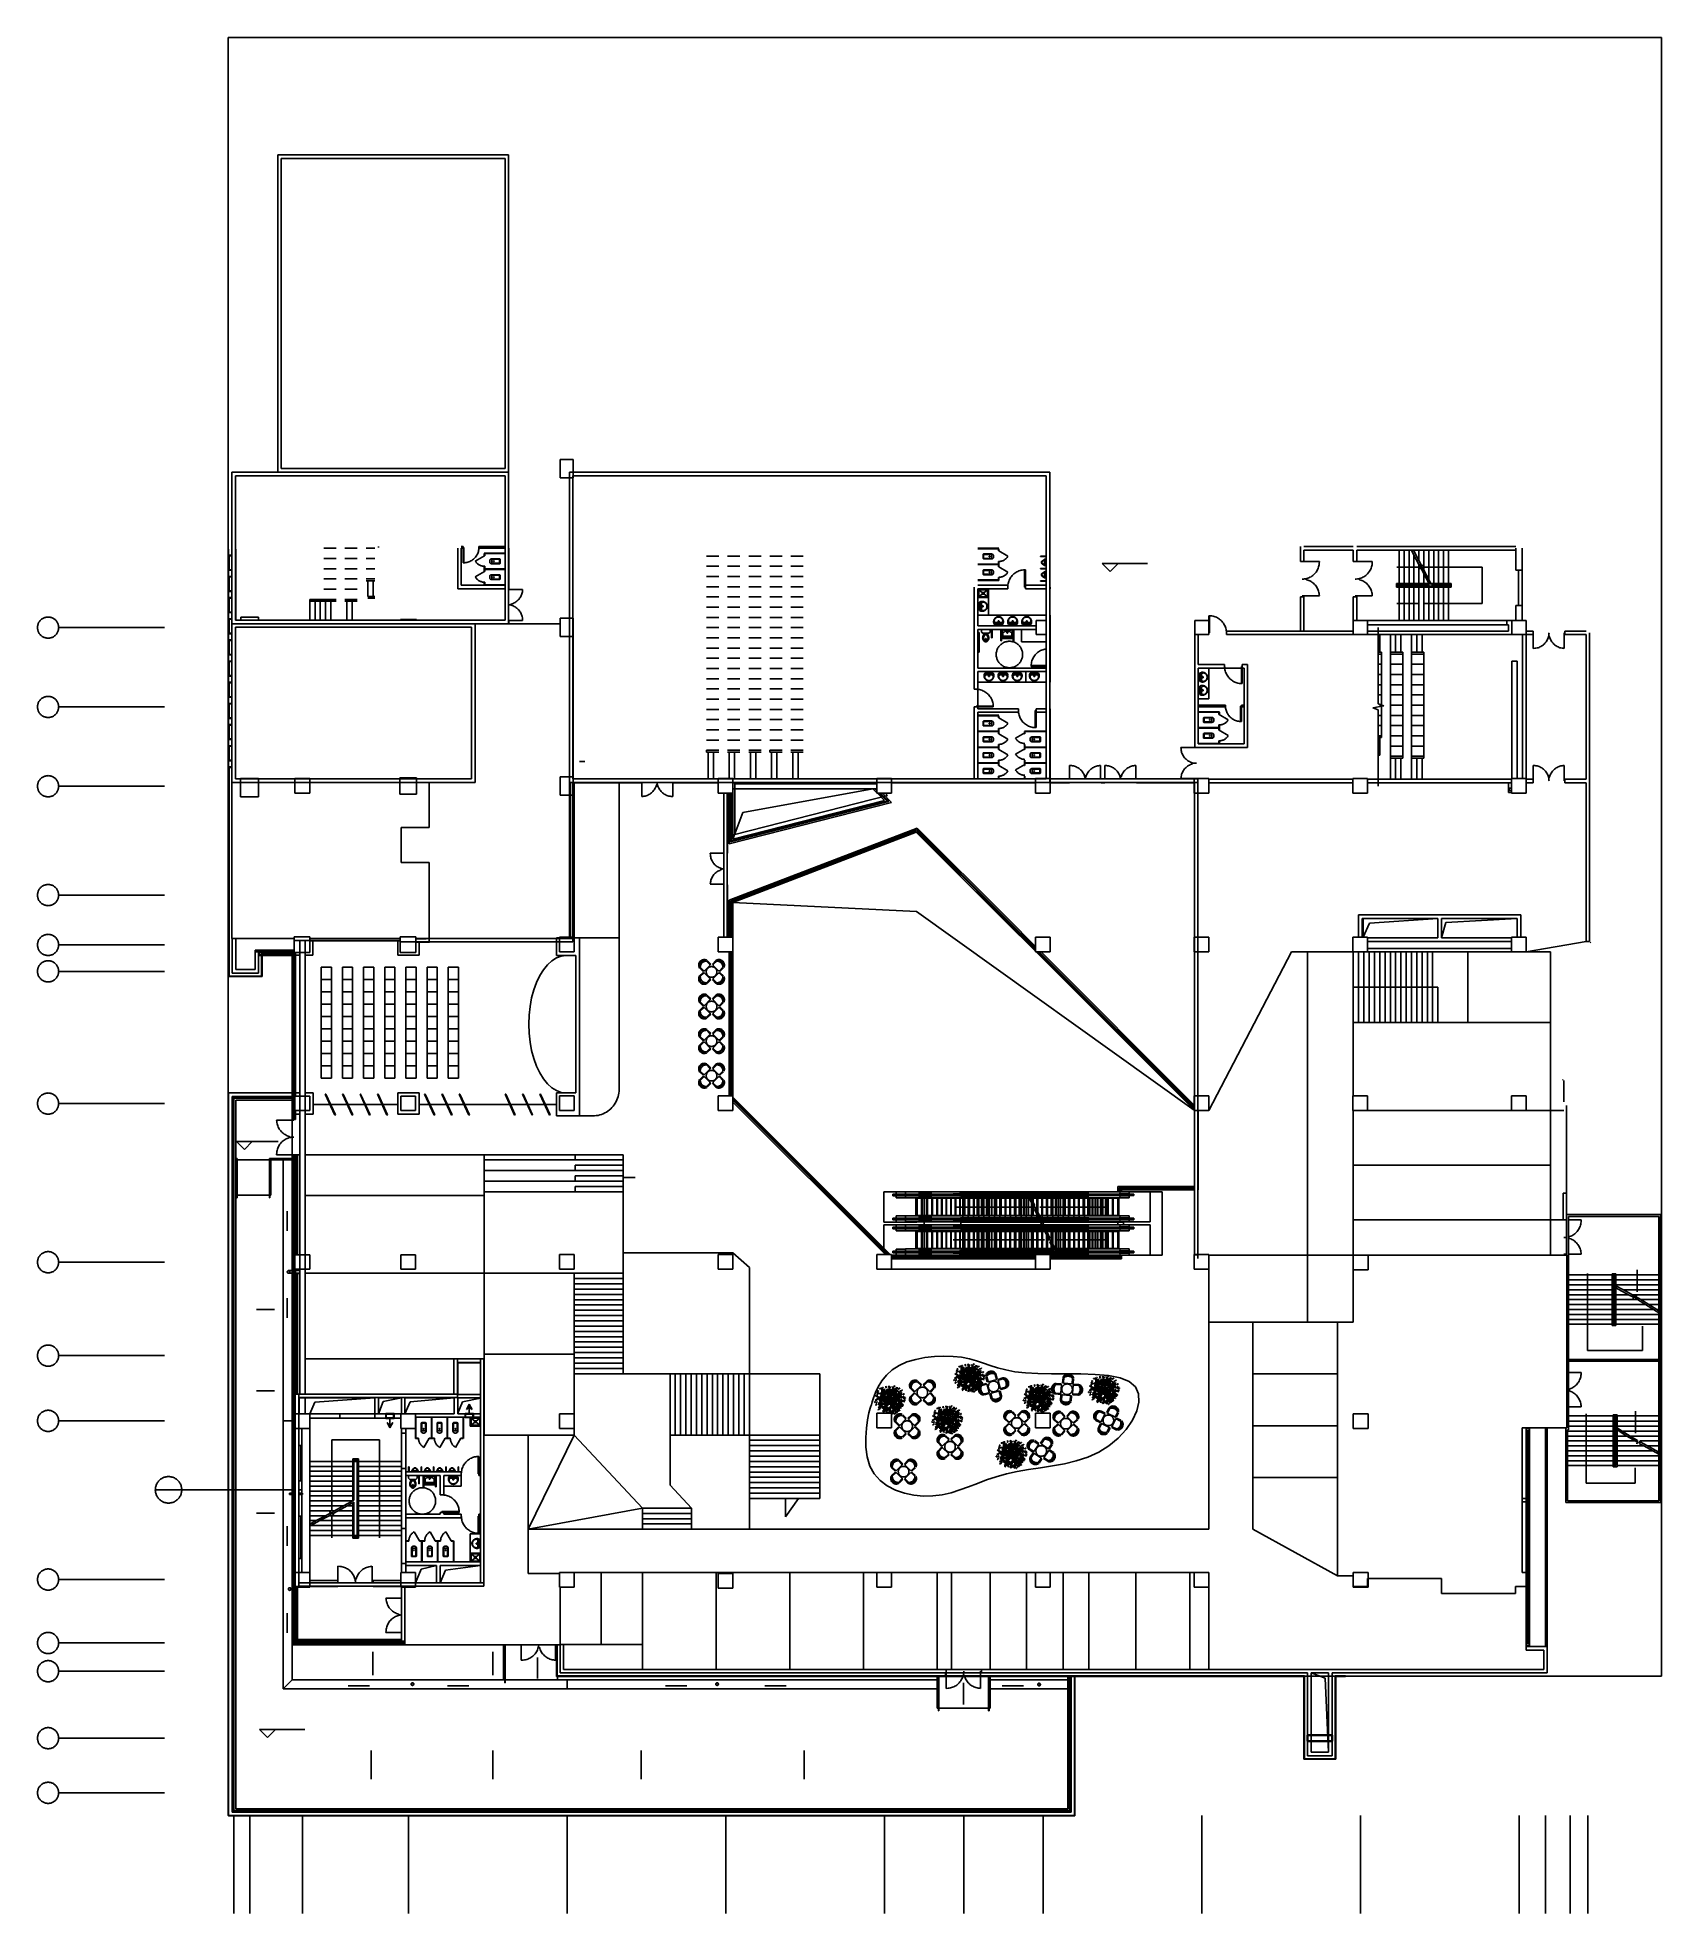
# Model space of a CAD drawing. Extents: x -81148 to 10972, y -53931 to 52487.
import ezdxf

# ---------------------------------------------------------------- set-up
doc = ezdxf.new("R2010")
doc.units = 0
doc.layers.get('0').update_dxf_attribs({"linetype": 'CONTINUOUS'})

msp = doc.modelspace()

# ---------------------------------------------------------------- linework, layer by layer
for p, q in [((-70325, 52487), (10972, 52487)), ((-70325, -48369), (-70325, 52487)), ((10972, 52487), (10972, -40469)), ((-67525, 45831), (-54425, 45831)), ((-67525, 27831), (-67525, 45831)), ((-54425, 45831), (-54425, 27831)), ((-54625, 45631), (-67325, 45631)), ((-67325, 45631), (-67325, 28031)), ((-54625, 28031), (-54625, 45631)), ((-70125, 27831), (-67525, 27831)), ((-70125, 19231), (-70125, 27831)), ((-67525, 27831), (-54425, 27831)), ((-67325, 28031), (-54625, 28031)), ((-54425, 27831), (-54425, 19231)), ((-51493, 28549), (-50758, 28549)), ((-51493, 27514), (-51493, 28549)), ((-50758, 27831), (-50975, 27831)), ((-50975, 27831), (-50975, 27514)), ((-50758, 28549), (-50758, 27831)), ((-23725, 27831), (-50758, 27831)), ((-50758, 27831), (-50758, 27631)), ((-23725, 19414), (-23725, 27831)), ((-69925, 27631), (-69925, 19431)), ((-69925, 27631), (-54625, 27631)), ((-54625, 19431), (-54625, 27631)), ((-50975, 27514), (-51493, 27514)), ((-50975, 27514), (-50975, 19549)), ((-50775, 27514), (-50975, 27514)), ((-50758, 27631), (-50775, 27631)), ((-50775, 27631), (-50775, 27514)), ((-50758, 27514), (-50775, 27514)), ((-50775, 27514), (-50775, 19549)), ((-23925, 27631), (-50758, 27631)), ((-50758, 27631), (-50758, 27514)), ((-23925, 19414), (-23925, 27631)), ((-70308, 23464), (-70308, 23114)), ((-69908, 23464), (-69925, 23464)), ((-69925, 23464), (-69908, 23464)), ((-69908, 23114), (-69908, 23464)), ((-64908, 23514), (-64208, 23514)), ((-63708, 23514), (-63008, 23514)), ((-62508, 23514), (-62010, 23514)), ((-61808, 23549), (-61808, 23606)), ((-57308, 21314), (-57308, 23514)), ((-57008, 23614), (-57108, 23614)), ((-57108, 23514), (-57008, 23514)), ((-57108, 21414), (-57108, 23514)), ((-57008, 23514), (-57008, 23614)), ((-57008, 23564), (-56963, 23564)), ((-57008, 23564), (-57008, 22686)), ((-56963, 23564), (-56963, 22686)), ((-56126, 23388), (-56116, 23446)), ((-56116, 23446), (-56110, 23505)), ((-56110, 23505), (-56108, 23564)), ((-54625, 23614), (-56108, 23614)), ((-56108, 23614), (-56108, 23514)), ((-56108, 23514), (-54625, 23514)), ((-54408, 23514), (-54408, 21314)), ((-27808, 23514), (-26633, 23514)), ((-27808, 23489), (-26633, 23489)), ((-26633, 23514), (-26608, 23514)), ((-26633, 23489), (-26633, 23364)), ((-26633, 23489), (-26608, 23489)), ((-26608, 23489), (-26608, 23364)), ((-9508, 22864), (-9508, 23614)), ((-9308, 23614), (-6508, 23614)), ((-9308, 23414), (-6508, 23414)), ((-9308, 22764), (-9308, 23414)), ((-6508, 23414), (-6508, 22764)), ((-6308, 23614), (-3908, 23614)), ((-6308, 23414), (-3908, 23414)), ((-6308, 23414), (-6308, 22764)), ((-3908, 23614), (-1108, 23614)), ((-3908, 23414), (-3908, 21524)), ((-3908, 23414), (2717, 23414)), ((-3628, 23414), (-3628, 21524)), ((-3348, 23414), (-3348, 21524)), ((-3216, 23414), (-3068, 23131)), ((-3103, 23414), (-2788, 22813)), ((-2788, 23414), (-2788, 22813)), ((-2508, 23414), (-2508, 22279)), ((-2228, 23414), (-2228, 21746)), ((-1948, 23414), (-1948, 21524)), ((-1668, 23414), (-1668, 21524)), ((-1388, 23414), (-1388, 21524)), ((-1108, 23614), (2717, 23614)), ((-1108, 23414), (-1108, 21524)), ((2717, 23414), (2717, 23514)), ((2717, 22264), (2717, 23414)), ((3067, 22264), (3067, 23514)), ((-70125, 23114), (-70308, 23114)), ((-70308, 23114), (-70308, 22264)), ((-70125, 23084), (-70278, 23084)), ((-70278, 23084), (-70278, 22294)), ((-69908, 23114), (-69925, 23114)), ((-69908, 23114), (-69925, 23114)), ((-69908, 22264), (-69908, 23114)), ((-64908, 22934), (-64208, 22934)), ((-64908, 22354), (-64208, 22354)), ((-63708, 22934), (-63008, 22934)), ((-63708, 22354), (-63008, 22354)), ((-62508, 22934), (-62018, 22934)), ((-62508, 22354), (-62018, 22354)), ((-56963, 22686), (-57008, 22686)), ((-56963, 22686), (-56904, 22690)), ((-56904, 22690), (-56846, 22698)), ((-56846, 22698), (-56788, 22709)), ((-56788, 22709), (-56731, 22724)), ((-56731, 22724), (-56675, 22743)), ((-56675, 22743), (-56621, 22766)), ((-56621, 22766), (-56568, 22792)), ((-56568, 22792), (-56517, 22822)), ((-56517, 22822), (-56468, 22855)), ((-56468, 22855), (-56422, 22891)), ((-56422, 22891), (-56378, 22931)), ((-56378, 22931), (-56337, 22973)), ((-56337, 22973), (-56299, 23018)), ((-55795, 23089), (-56315, 22789)), ((-56315, 22789), (-56294, 22755)), ((-56299, 23018), (-56263, 23065)), ((-56294, 22755), (-56271, 22723)), ((-56271, 22723), (-56247, 22693)), ((-56263, 23065), (-56232, 23115)), ((-56247, 22693), (-56220, 22664)), ((-56232, 23115), (-56203, 23166)), ((-56220, 22664), (-56191, 22637)), ((-56203, 23166), (-56178, 23220)), ((-56191, 22637), (-56161, 22613)), ((-56178, 23220), (-56157, 23275)), ((-56161, 22613), (-56129, 22590)), ((-56157, 23275), (-56139, 23331)), ((-56139, 23331), (-56126, 23388)), ((-56129, 22590), (-56095, 22569)), ((-56095, 22569), (-56061, 22550)), ((-56061, 22550), (-56025, 22534)), ((-56025, 22534), (-55988, 22520)), ((-55988, 22520), (-55951, 22509)), ((-55951, 22509), (-55912, 22500)), ((-55912, 22500), (-55874, 22494)), ((-55874, 22494), (-55835, 22490)), ((-55835, 22490), (-55795, 22489)), ((-55783, 23239), (-55808, 23239)), ((-55808, 23214), (-55808, 23089)), ((-55783, 23214), (-55808, 23214)), ((-55783, 23089), (-55808, 23089)), ((-55808, 22489), (-55783, 22489)), ((-55808, 22339), (-55808, 22489)), ((-54625, 23239), (-55783, 23239)), ((-54625, 23214), (-55783, 23214)), ((-55783, 23214), (-55783, 23089)), ((-55783, 22489), (-55783, 22339)), ((-55497, 22813), (-55498, 22806)), ((-55498, 22806), (-55498, 22746)), ((-55498, 22746), (-55497, 22739)), ((-55495, 22827), (-55497, 22820)), ((-55497, 22820), (-55497, 22813)), ((-55497, 22739), (-55497, 22732)), ((-55497, 22732), (-55495, 22725)), ((-55494, 22834), (-55495, 22827)), ((-55495, 22725), (-55494, 22718)), ((-55492, 22841), (-55494, 22834)), ((-55494, 22718), (-55492, 22711)), ((-55489, 22848), (-55492, 22841)), ((-55492, 22711), (-55489, 22704)), ((-55486, 22854), (-55489, 22848)), ((-55489, 22704), (-55486, 22698)), ((-55483, 22861), (-55486, 22854)), ((-55486, 22698), (-55483, 22691)), ((-55479, 22867), (-55483, 22861)), ((-55483, 22691), (-55479, 22685)), ((-55475, 22873), (-55479, 22867)), ((-55479, 22685), (-55475, 22679)), ((-55470, 22878), (-55475, 22873)), ((-55475, 22679), (-55470, 22674)), ((-55465, 22884), (-55470, 22878)), ((-55470, 22674), (-55465, 22668)), ((-55460, 22889), (-55465, 22884)), ((-55465, 22668), (-55460, 22664)), ((-55455, 22893), (-55460, 22889)), ((-55460, 22664), (-55455, 22659)), ((-55449, 22897), (-55455, 22893)), ((-55455, 22659), (-55449, 22655)), ((-55443, 22901), (-55449, 22897)), ((-55449, 22655), (-55443, 22651)), ((-55436, 22904), (-55443, 22901)), ((-55443, 22651), (-55436, 22648)), ((-55430, 22907), (-55436, 22904)), ((-55436, 22648), (-55430, 22645)), ((-55423, 22910), (-55430, 22907)), ((-55430, 22645), (-55423, 22642)), ((-55416, 22912), (-55423, 22910)), ((-55423, 22642), (-55416, 22640)), ((-55409, 22914), (-55416, 22912)), ((-55416, 22640), (-55409, 22638)), ((-55402, 22915), (-55409, 22914)), ((-55409, 22638), (-55402, 22637)), ((-55395, 22916), (-55402, 22915)), ((-55402, 22637), (-55395, 22637)), ((-55388, 22916), (-55395, 22916)), ((-55395, 22637), (-55388, 22636)), ((-55378, 22916), (-55388, 22916)), ((-55388, 22636), (-55378, 22636)), ((-54948, 22916), (-55378, 22916)), ((-55378, 22886), (-55378, 22916)), ((-54948, 22886), (-55378, 22886)), ((-55378, 22666), (-55378, 22886)), ((-55378, 22666), (-54948, 22666)), ((-55378, 22636), (-55378, 22666)), ((-55378, 22636), (-54948, 22636)), ((-55286, 22777), (-55287, 22776)), ((-55287, 22776), (-55286, 22775)), ((-55285, 22782), (-55286, 22781)), ((-55286, 22781), (-55286, 22780)), ((-55286, 22780), (-55286, 22779)), ((-55286, 22779), (-55286, 22777)), ((-55286, 22775), (-55286, 22773)), ((-55286, 22773), (-55286, 22772)), ((-55286, 22772), (-55286, 22771)), ((-55286, 22771), (-55285, 22770)), ((-55284, 22785), (-55285, 22784)), ((-55285, 22784), (-55285, 22782)), ((-55285, 22770), (-55285, 22768)), ((-55285, 22768), (-55284, 22767)), ((-55283, 22787), (-55284, 22786)), ((-55284, 22786), (-55284, 22785)), ((-55284, 22767), (-55284, 22766)), ((-55284, 22766), (-55283, 22765)), ((-55282, 22788), (-55283, 22787)), ((-55283, 22765), (-55282, 22764)), ((-55281, 22790), (-55282, 22789)), ((-55282, 22789), (-55282, 22788)), ((-55282, 22764), (-55282, 22763)), ((-55282, 22763), (-55281, 22762)), ((-55280, 22791), (-55281, 22790)), ((-55281, 22762), (-55280, 22761)), ((-55279, 22792), (-55280, 22791)), ((-55280, 22761), (-55279, 22760)), ((-55278, 22793), (-55279, 22792)), ((-55279, 22760), (-55278, 22759)), ((-55277, 22793), (-55278, 22793)), ((-55278, 22759), (-55277, 22759)), ((-55275, 22794), (-55277, 22793)), ((-55277, 22759), (-55275, 22758)), ((-55274, 22795), (-55275, 22794)), ((-55275, 22758), (-55274, 22758)), ((-55273, 22795), (-55274, 22795)), ((-55274, 22758), (-55273, 22757)), ((-55272, 22795), (-55273, 22795)), ((-55273, 22757), (-55272, 22757)), ((-55270, 22796), (-55272, 22795)), ((-55272, 22757), (-55270, 22756)), ((-55269, 22796), (-55270, 22796)), ((-55270, 22756), (-55269, 22756)), ((-55268, 22796), (-55269, 22796)), ((-55269, 22756), (-55268, 22756)), ((-55267, 22796), (-55268, 22796)), ((-55268, 22756), (-55267, 22756)), ((-55265, 22796), (-55267, 22796)), ((-55267, 22756), (-55265, 22756)), ((-55264, 22796), (-55265, 22796)), ((-55265, 22756), (-55264, 22756)), ((-55263, 22796), (-55264, 22796)), ((-55264, 22756), (-55263, 22756)), ((-55261, 22795), (-55263, 22796)), ((-55263, 22756), (-55261, 22757)), ((-55260, 22795), (-55261, 22795)), ((-55261, 22757), (-55260, 22757)), ((-55259, 22795), (-55260, 22795)), ((-55260, 22757), (-55259, 22758)), ((-55258, 22794), (-55259, 22795)), ((-55259, 22758), (-55258, 22758)), ((-55257, 22793), (-55258, 22794)), ((-55258, 22758), (-55257, 22759)), ((-55255, 22793), (-55257, 22793)), ((-55257, 22759), (-55255, 22759)), ((-55254, 22792), (-55255, 22793)), ((-55255, 22759), (-55254, 22760)), ((-55253, 22791), (-55254, 22792)), ((-55254, 22760), (-55253, 22761)), ((-55252, 22790), (-55253, 22791)), ((-55253, 22761), (-55252, 22762)), ((-55251, 22789), (-55252, 22790)), ((-55252, 22762), (-55251, 22763)), ((-55251, 22788), (-55251, 22789)), ((-55250, 22787), (-55251, 22788)), ((-55251, 22764), (-55250, 22765)), ((-55251, 22763), (-55251, 22764)), ((-55249, 22786), (-55250, 22787)), ((-55250, 22765), (-55249, 22766)), ((-55249, 22785), (-55249, 22786)), ((-55248, 22784), (-55249, 22785)), ((-55249, 22767), (-55248, 22768)), ((-55249, 22766), (-55249, 22767)), ((-55248, 22782), (-55248, 22784)), ((-55247, 22781), (-55248, 22782)), ((-55248, 22770), (-55247, 22771)), ((-55248, 22768), (-55248, 22770)), ((-55247, 22780), (-55247, 22781)), ((-55247, 22779), (-55247, 22780)), ((-55247, 22777), (-55247, 22779)), ((-55247, 22776), (-55247, 22777)), ((-55247, 22775), (-55247, 22776)), ((-55247, 22773), (-55247, 22775)), ((-55247, 22772), (-55247, 22773)), ((-55247, 22771), (-55247, 22772)), ((-54945, 22916), (-54948, 22916)), ((-54947, 22886), (-54948, 22886)), ((-54948, 22666), (-54947, 22666)), ((-54948, 22636), (-54945, 22636)), ((-54946, 22886), (-54947, 22886)), ((-54947, 22886), (-54947, 22886)), ((-54947, 22666), (-54947, 22666)), ((-54947, 22666), (-54946, 22666)), ((-54945, 22885), (-54946, 22886)), ((-54946, 22666), (-54945, 22667)), ((-54943, 22915), (-54945, 22916)), ((-54944, 22885), (-54945, 22885)), ((-54945, 22885), (-54945, 22885)), ((-54945, 22667), (-54945, 22667)), ((-54945, 22667), (-54944, 22667)), ((-54945, 22636), (-54943, 22637)), ((-54943, 22885), (-54944, 22885)), ((-54944, 22667), (-54943, 22667)), ((-54940, 22915), (-54943, 22915)), ((-54942, 22884), (-54943, 22885)), ((-54943, 22885), (-54943, 22885)), ((-54943, 22667), (-54943, 22668)), ((-54943, 22668), (-54942, 22668)), ((-54943, 22637), (-54940, 22637)), ((-54941, 22883), (-54942, 22884)), ((-54942, 22884), (-54942, 22884)), ((-54942, 22668), (-54941, 22669)), ((-54942, 22668), (-54942, 22668)), ((-54940, 22882), (-54941, 22883)), ((-54941, 22883), (-54941, 22883)), ((-54941, 22669), (-54940, 22670)), ((-54941, 22669), (-54941, 22669)), ((-54938, 22914), (-54940, 22915)), ((-54940, 22881), (-54940, 22882)), ((-54940, 22882), (-54940, 22882)), ((-54939, 22881), (-54940, 22881)), ((-54940, 22670), (-54940, 22671)), ((-54940, 22671), (-54939, 22671)), ((-54940, 22670), (-54940, 22670)), ((-54940, 22637), (-54938, 22638)), ((-54939, 22880), (-54939, 22881)), ((-54938, 22879), (-54939, 22880)), ((-54939, 22880), (-54939, 22880)), ((-54939, 22672), (-54938, 22673)), ((-54939, 22671), (-54939, 22672)), ((-54939, 22672), (-54939, 22672)), ((-54935, 22914), (-54938, 22914)), ((-54938, 22878), (-54938, 22879)), ((-54938, 22877), (-54938, 22878)), ((-54938, 22878), (-54938, 22878)), ((-54938, 22876), (-54938, 22877)), ((-54938, 22676), (-54938, 22876)), ((-54938, 22876), (-54938, 22876)), ((-54938, 22675), (-54938, 22676)), ((-54938, 22676), (-54938, 22676)), ((-54938, 22674), (-54938, 22675)), ((-54938, 22673), (-54938, 22674)), ((-54938, 22674), (-54938, 22674)), ((-54938, 22638), (-54935, 22638)), ((-54933, 22913), (-54935, 22914)), ((-54935, 22638), (-54933, 22639)), ((-54930, 22912), (-54933, 22913)), ((-54933, 22639), (-54930, 22640)), ((-54928, 22910), (-54930, 22912)), ((-54930, 22640), (-54928, 22642)), ((-54926, 22909), (-54928, 22910)), ((-54928, 22642), (-54926, 22643)), ((-54924, 22908), (-54926, 22909)), ((-54926, 22643), (-54924, 22645)), ((-54922, 22906), (-54924, 22908)), ((-54924, 22645), (-54922, 22646)), ((-54920, 22904), (-54922, 22906)), ((-54922, 22646), (-54920, 22648)), ((-54918, 22902), (-54920, 22904)), ((-54920, 22648), (-54918, 22650)), ((-54916, 22900), (-54918, 22902)), ((-54918, 22650), (-54916, 22652)), ((-54915, 22898), (-54916, 22900)), ((-54916, 22652), (-54915, 22654)), ((-54913, 22896), (-54915, 22898)), ((-54915, 22654), (-54913, 22656)), ((-54912, 22894), (-54913, 22896)), ((-54913, 22656), (-54912, 22659)), ((-54911, 22891), (-54912, 22894)), ((-54912, 22659), (-54911, 22661)), ((-54910, 22889), (-54911, 22891)), ((-54911, 22661), (-54910, 22663)), ((-54909, 22886), (-54910, 22889)), ((-54910, 22663), (-54909, 22666)), ((-54909, 22884), (-54909, 22886)), ((-54908, 22881), (-54909, 22884)), ((-54909, 22668), (-54908, 22671)), ((-54909, 22666), (-54909, 22668)), ((-54908, 22878), (-54908, 22881)), ((-54908, 22876), (-54908, 22878)), ((-54908, 22676), (-54908, 22876)), ((-54908, 22674), (-54908, 22676)), ((-54908, 22671), (-54908, 22674)), ((-43208, 23074), (-42508, 23074)), ((-43208, 22494), (-42508, 22494)), ((-42008, 23074), (-41308, 23074)), ((-42008, 22494), (-41308, 22494)), ((-40808, 23074), (-40108, 23074)), ((-40808, 22494), (-40108, 22494)), ((-39608, 23074), (-38908, 23074)), ((-39608, 22494), (-38908, 22494)), ((-38408, 23074), (-37708, 23074)), ((-38408, 22494), (-37708, 22494)), ((-27808, 22614), (-26633, 22614)), ((-27808, 22589), (-26633, 22589)), ((-27508, 23156), (-27507, 23159)), ((-27508, 23153), (-27508, 23156)), ((-27508, 23151), (-27508, 23153)), ((-27508, 22951), (-27508, 23151)), ((-27508, 22949), (-27508, 22951)), ((-27508, 22946), (-27508, 22949)), ((-27507, 22943), (-27508, 22946)), ((-27507, 23161), (-27506, 23164)), ((-27507, 23159), (-27507, 23161)), ((-27507, 22941), (-27507, 22943)), ((-27506, 22938), (-27507, 22941)), ((-27506, 23164), (-27505, 23166)), ((-27505, 22936), (-27506, 22938)), ((-27505, 23166), (-27504, 23169)), ((-27504, 22934), (-27505, 22936)), ((-27504, 23169), (-27503, 23171)), ((-27503, 22931), (-27504, 22934)), ((-27503, 23171), (-27501, 23173)), ((-27501, 22929), (-27503, 22931)), ((-27501, 23173), (-27500, 23175)), ((-27500, 22927), (-27501, 22929)), ((-27500, 23175), (-27498, 23177)), ((-27498, 22925), (-27500, 22927)), ((-27498, 23177), (-27496, 23179)), ((-27496, 22923), (-27498, 22925)), ((-27496, 23179), (-27494, 23181)), ((-27494, 22921), (-27496, 22923)), ((-27494, 23181), (-27492, 23183)), ((-27492, 22920), (-27494, 22921)), ((-27492, 23183), (-27490, 23184)), ((-27490, 22918), (-27492, 22920)), ((-27490, 23184), (-27488, 23185)), ((-27488, 22917), (-27490, 22918)), ((-27488, 23185), (-27486, 23187)), ((-27486, 22915), (-27488, 22917)), ((-27486, 23187), (-27483, 23188)), ((-27483, 22914), (-27486, 22915)), ((-27483, 23188), (-27481, 23189)), ((-27481, 22913), (-27483, 22914)), ((-27481, 23189), (-27478, 23189)), ((-27478, 22913), (-27481, 22913)), ((-27478, 23189), (-27476, 23190)), ((-27478, 23153), (-27477, 23154)), ((-27478, 23152), (-27478, 23153)), ((-27478, 23153), (-27478, 23153)), ((-27478, 23151), (-27478, 23152)), ((-27478, 22951), (-27478, 23151)), ((-27478, 23151), (-27478, 23151)), ((-27478, 22950), (-27478, 22951)), ((-27478, 22951), (-27478, 22951)), ((-27478, 22949), (-27478, 22950)), ((-27477, 22948), (-27478, 22949)), ((-27478, 22949), (-27478, 22949)), ((-27476, 22912), (-27478, 22913)), ((-27477, 23155), (-27477, 23156)), ((-27477, 23156), (-27476, 23156)), ((-27477, 23154), (-27477, 23155)), ((-27477, 23155), (-27477, 23155)), ((-27477, 22947), (-27477, 22948)), ((-27477, 22946), (-27477, 22947)), ((-27477, 22947), (-27477, 22947)), ((-27476, 22946), (-27477, 22946)), ((-27476, 23190), (-27473, 23190)), ((-27476, 23156), (-27476, 23157)), ((-27476, 23157), (-27475, 23157)), ((-27476, 22945), (-27476, 22946)), ((-27475, 22945), (-27476, 22945)), ((-27473, 22912), (-27476, 22912)), ((-27475, 23158), (-27474, 23159)), ((-27475, 23157), (-27475, 23158)), ((-27475, 23158), (-27475, 23158)), ((-27475, 22944), (-27475, 22945)), ((-27474, 22943), (-27475, 22944)), ((-27475, 22944), (-27475, 22944)), ((-27474, 23159), (-27473, 23159)), ((-27473, 22943), (-27474, 22943)), ((-27473, 23190), (-27471, 23191)), ((-27473, 23159), (-27473, 23160)), ((-27473, 23160), (-27472, 23160)), ((-27472, 22942), (-27473, 22943)), ((-27473, 22943), (-27473, 22943)), ((-27471, 22911), (-27473, 22912)), ((-27472, 23160), (-27472, 23160)), ((-27472, 23160), (-27471, 23160)), ((-27471, 22942), (-27472, 22942)), ((-27472, 22942), (-27472, 22942)), ((-27471, 23191), (-27468, 23191)), ((-27471, 23160), (-27470, 23161)), ((-27471, 23160), (-27471, 23160)), ((-27470, 22941), (-27471, 22942)), ((-27471, 22942), (-27471, 22942)), ((-27468, 22911), (-27471, 22911)), ((-27470, 23161), (-27469, 23161)), ((-27469, 22941), (-27470, 22941)), ((-27469, 23161), (-27469, 23161)), ((-27469, 23161), (-27468, 23161)), ((-27468, 22941), (-27469, 22941)), ((-27469, 22941), (-27469, 22941)), ((-27468, 23191), (-27038, 23191)), ((-27468, 23161), (-27038, 23161)), ((-27038, 22941), (-27468, 22941)), ((-27038, 22911), (-27468, 22911)), ((-27169, 23056), (-27168, 23057)), ((-27169, 23055), (-27169, 23056)), ((-27169, 23054), (-27169, 23055)), ((-27169, 23052), (-27169, 23054)), ((-27169, 23051), (-27169, 23052)), ((-27169, 23050), (-27169, 23051)), ((-27169, 23048), (-27169, 23050)), ((-27169, 23047), (-27169, 23048)), ((-27169, 23046), (-27169, 23047)), ((-27168, 23045), (-27169, 23046)), ((-27168, 23059), (-27167, 23060)), ((-27168, 23057), (-27168, 23059)), ((-27168, 23043), (-27168, 23045)), ((-27167, 23042), (-27168, 23043)), ((-27167, 23061), (-27166, 23062)), ((-27167, 23060), (-27167, 23061)), ((-27167, 23041), (-27167, 23042)), ((-27166, 23040), (-27167, 23041)), ((-27166, 23062), (-27165, 23063)), ((-27165, 23039), (-27166, 23040)), ((-27165, 23063), (-27164, 23064)), ((-27164, 23038), (-27165, 23039)), ((-27164, 23064), (-27163, 23065)), ((-27163, 23037), (-27164, 23038)), ((-27163, 23065), (-27162, 23066)), ((-27162, 23036), (-27163, 23037)), ((-27162, 23066), (-27161, 23067)), ((-27161, 23035), (-27162, 23036)), ((-27161, 23067), (-27160, 23068)), ((-27160, 23034), (-27161, 23035)), ((-27160, 23068), (-27159, 23068)), ((-27159, 23034), (-27160, 23034)), ((-27159, 23068), (-27158, 23069)), ((-27158, 23033), (-27159, 23034)), ((-27158, 23069), (-27157, 23070)), ((-27157, 23033), (-27158, 23033)), ((-27157, 23070), (-27156, 23070)), ((-27156, 23032), (-27157, 23033)), ((-27156, 23070), (-27154, 23070)), ((-27154, 23032), (-27156, 23032)), ((-27154, 23070), (-27153, 23071)), ((-27153, 23031), (-27154, 23032)), ((-27153, 23071), (-27152, 23071)), ((-27152, 23031), (-27153, 23031)), ((-27152, 23071), (-27151, 23071)), ((-27151, 23031), (-27152, 23031)), ((-27151, 23071), (-27149, 23071)), ((-27149, 23031), (-27151, 23031)), ((-27149, 23071), (-27148, 23071)), ((-27148, 23031), (-27149, 23031)), ((-27148, 23071), (-27147, 23071)), ((-27147, 23031), (-27148, 23031)), ((-27147, 23071), (-27145, 23071)), ((-27145, 23031), (-27147, 23031)), ((-27145, 23071), (-27144, 23070)), ((-27144, 23032), (-27145, 23031)), ((-27144, 23070), (-27143, 23070)), ((-27143, 23032), (-27144, 23032)), ((-27143, 23070), (-27142, 23070)), ((-27142, 23033), (-27143, 23032)), ((-27142, 23070), (-27140, 23069)), ((-27140, 23033), (-27142, 23033)), ((-27140, 23069), (-27139, 23068)), ((-27139, 23034), (-27140, 23033)), ((-27139, 23068), (-27138, 23068)), ((-27138, 23034), (-27139, 23034)), ((-27138, 23068), (-27137, 23067)), ((-27137, 23035), (-27138, 23034)), ((-27137, 23067), (-27136, 23066)), ((-27136, 23036), (-27137, 23035)), ((-27136, 23066), (-27135, 23065)), ((-27135, 23037), (-27136, 23036)), ((-27135, 23065), (-27134, 23064)), ((-27134, 23038), (-27135, 23037)), ((-27134, 23064), (-27133, 23063)), ((-27133, 23039), (-27134, 23038)), ((-27133, 23063), (-27133, 23062)), ((-27133, 23062), (-27132, 23061)), ((-27132, 23041), (-27133, 23040)), ((-27133, 23040), (-27133, 23039)), ((-27132, 23061), (-27131, 23060)), ((-27131, 23042), (-27132, 23041)), ((-27131, 23060), (-27131, 23059)), ((-27131, 23059), (-27130, 23057)), ((-27130, 23045), (-27131, 23043)), ((-27131, 23043), (-27131, 23042)), ((-27130, 23057), (-27130, 23056)), ((-27130, 23056), (-27130, 23055)), ((-27130, 23055), (-27129, 23054)), ((-27129, 23048), (-27130, 23047)), ((-27130, 23047), (-27130, 23046)), ((-27130, 23046), (-27130, 23045)), ((-27129, 23054), (-27129, 23052)), ((-27129, 23052), (-27129, 23051)), ((-27129, 23051), (-27129, 23050)), ((-27129, 23050), (-27129, 23048)), ((-27038, 23191), (-27028, 23191)), ((-27038, 23161), (-27038, 23191)), ((-27038, 22941), (-27038, 23161)), ((-27038, 22911), (-27038, 22941)), ((-27028, 22911), (-27038, 22911)), ((-27028, 23191), (-27021, 23191)), ((-27021, 22912), (-27028, 22911)), ((-27021, 23191), (-27014, 23190)), ((-27014, 22912), (-27021, 22912)), ((-27014, 23190), (-27007, 23189)), ((-27007, 22913), (-27014, 22912)), ((-27007, 23189), (-27000, 23187)), ((-27000, 22915), (-27007, 22913)), ((-27000, 23187), (-26993, 23185)), ((-26993, 22917), (-27000, 22915)), ((-26993, 23185), (-26986, 23182)), ((-26986, 22920), (-26993, 22917)), ((-26986, 23182), (-26980, 23179)), ((-26980, 22923), (-26986, 22920)), ((-26980, 23179), (-26973, 23176)), ((-26973, 22926), (-26980, 22923)), ((-26973, 23176), (-26967, 23172)), ((-26967, 22930), (-26973, 22926)), ((-26967, 23172), (-26961, 23168)), ((-26961, 22934), (-26967, 22930)), ((-26961, 23168), (-26956, 23164)), ((-26956, 22939), (-26961, 22934)), ((-26956, 23164), (-26950, 23159)), ((-26950, 22943), (-26956, 22939)), ((-26950, 23159), (-26946, 23153)), ((-26946, 22949), (-26950, 22943)), ((-26946, 23153), (-26941, 23148)), ((-26941, 22954), (-26946, 22949)), ((-26941, 23148), (-26937, 23142)), ((-26937, 22960), (-26941, 22954)), ((-26937, 23142), (-26933, 23136)), ((-26933, 22966), (-26937, 22960)), ((-26933, 23136), (-26930, 23129)), ((-26930, 22973), (-26933, 22966)), ((-26930, 23129), (-26927, 23123)), ((-26927, 22979), (-26930, 22973)), ((-26927, 23123), (-26924, 23116)), ((-26924, 22986), (-26927, 22979)), ((-26924, 23116), (-26922, 23109)), ((-26922, 22993), (-26924, 22986)), ((-26922, 23109), (-26920, 23102)), ((-26920, 23000), (-26922, 22993)), ((-26920, 23102), (-26919, 23095)), ((-26919, 23007), (-26920, 23000)), ((-26919, 23095), (-26918, 23088)), ((-26918, 23014), (-26919, 23007)), ((-26918, 23088), (-26918, 23081)), ((-26918, 23081), (-26918, 23021)), ((-26918, 23021), (-26918, 23014)), ((-26633, 23364), (-26608, 23364)), ((-26633, 22764), (-26633, 22614)), ((-26608, 22764), (-26633, 22764)), ((-26633, 22614), (-26608, 22614)), ((-26633, 22589), (-26633, 22464)), ((-26633, 22589), (-26608, 22589)), ((-26633, 22464), (-26608, 22464)), ((-26620, 23364), (-26101, 23064)), ((-26581, 22765), (-26620, 22764)), ((-26620, 22464), (-26101, 22164)), ((-26608, 22614), (-26608, 22764)), ((-26608, 22589), (-26608, 22614)), ((-26608, 22589), (-26608, 22464)), ((-26542, 22769), (-26581, 22765)), ((-26503, 22775), (-26542, 22769)), ((-26465, 22784), (-26503, 22775)), ((-26428, 22795), (-26465, 22784)), ((-26391, 22809), (-26428, 22795)), ((-26355, 22825), (-26391, 22809)), ((-26320, 22844), (-26355, 22825)), ((-26287, 22865), (-26320, 22844)), ((-26255, 22888), (-26287, 22865)), ((-26225, 22912), (-26255, 22888)), ((-26196, 22939), (-26225, 22912)), ((-26169, 22968), (-26196, 22939)), ((-26144, 22998), (-26169, 22968)), ((-26122, 23030), (-26144, 22998)), ((-26101, 23064), (-26122, 23030)), ((-24258, 23068), (-24258, 23048)), ((-24258, 23068), (-23958, 23068)), ((-24258, 23048), (-23958, 23048)), ((-24258, 22348), (-24258, 22368)), ((-24258, 22368), (-23958, 22368)), ((-24258, 22368), (-24258, 22348)), ((-24258, 22368), (-23958, 22368)), ((-24258, 22348), (-23958, 22348)), ((-24258, 22348), (-23958, 22348)), ((-24201, 22712), (-24200, 22718)), ((-24201, 22705), (-24201, 22712)), ((-24200, 22699), (-24201, 22705)), ((-24200, 22718), (-24199, 22725)), ((-24199, 22692), (-24200, 22699)), ((-24199, 22725), (-24198, 22731)), ((-24198, 22685), (-24199, 22692)), ((-24198, 22731), (-24196, 22738)), ((-24196, 22679), (-24198, 22685)), ((-24196, 22738), (-24194, 22744)), ((-24194, 22673), (-24196, 22679)), ((-24194, 22744), (-24192, 22750)), ((-24192, 22667), (-24194, 22673)), ((-24192, 22750), (-24189, 22756)), ((-24189, 22661), (-24192, 22667)), ((-24189, 22756), (-24185, 22762)), ((-24185, 22655), (-24189, 22661)), ((-24185, 22762), (-24182, 22767)), ((-24182, 22650), (-24185, 22655)), ((-24182, 22767), (-24177, 22773)), ((-24177, 22644), (-24182, 22650)), ((-24181, 22711), (-24180, 22716)), ((-24181, 22706), (-24181, 22711)), ((-24180, 22701), (-24181, 22706)), ((-24180, 22722), (-24178, 22727)), ((-24180, 22716), (-24180, 22722)), ((-24180, 22695), (-24180, 22701)), ((-24178, 22690), (-24180, 22695)), ((-24178, 22727), (-24177, 22732)), ((-24177, 22685), (-24178, 22690)), ((-24177, 22773), (-24173, 22777)), ((-24177, 22732), (-24175, 22737)), ((-24175, 22680), (-24177, 22685)), ((-24173, 22639), (-24177, 22644)), ((-24175, 22737), (-24173, 22742)), ((-24173, 22675), (-24175, 22680)), ((-24173, 22777), (-24168, 22782)), ((-24173, 22742), (-24171, 22747)), ((-24171, 22670), (-24173, 22675)), ((-24168, 22635), (-24173, 22639)), ((-24171, 22747), (-24168, 22751)), ((-24168, 22666), (-24171, 22670)), ((-24168, 22782), (-24163, 22786)), ((-24168, 22751), (-24165, 22756)), ((-24165, 22661), (-24168, 22666)), ((-24163, 22631), (-24168, 22635)), ((-24165, 22756), (-24162, 22760)), ((-24162, 22657), (-24165, 22661)), ((-24163, 22786), (-24158, 22790)), ((-24158, 22627), (-24163, 22631)), ((-24162, 22760), (-24159, 22764)), ((-24159, 22653), (-24162, 22657)), ((-24159, 22764), (-24155, 22767)), ((-24155, 22650), (-24159, 22653)), ((-24031, 22879), (-24158, 22790)), ((-24031, 22538), (-24158, 22627)), ((-24155, 22767), (-24151, 22771)), ((-24151, 22646), (-24155, 22650)), ((-24151, 22771), (-24147, 22774)), ((-24147, 22643), (-24151, 22646)), ((-24147, 22774), (-24031, 22855)), ((-24031, 22562), (-24147, 22643)), ((-24031, 22879), (-24028, 22881)), ((-24031, 22855), (-24031, 22562)), ((-24028, 22536), (-24031, 22538)), ((-24028, 22881), (-24025, 22883)), ((-24025, 22534), (-24028, 22536)), ((-24025, 22883), (-24022, 22884)), ((-24022, 22533), (-24025, 22534)), ((-24022, 22884), (-24019, 22886)), ((-24019, 22531), (-24022, 22533)), ((-24019, 22886), (-24016, 22887)), ((-24016, 22530), (-24019, 22531)), ((-24016, 22887), (-24012, 22887)), ((-24012, 22529), (-24016, 22530)), ((-24012, 22887), (-24009, 22888)), ((-24009, 22529), (-24012, 22529)), ((-24009, 22888), (-24006, 22888)), ((-24006, 22529), (-24009, 22529)), ((-24008, 22711), (-24007, 22712)), ((-24008, 22710), (-24008, 22711)), ((-24008, 22709), (-24008, 22710)), ((-24008, 22708), (-24008, 22709)), ((-24008, 22707), (-24008, 22708)), ((-24008, 22706), (-24008, 22707)), ((-24008, 22707), (-24008, 22707)), ((-24007, 22705), (-24008, 22706)), ((-24007, 22714), (-24006, 22715)), ((-24007, 22713), (-24007, 22714)), ((-24007, 22712), (-24007, 22713)), ((-24007, 22704), (-24007, 22705)), ((-24007, 22703), (-24007, 22704)), ((-24006, 22702), (-24007, 22703)), ((-24006, 22888), (-24002, 22888)), ((-24006, 22716), (-24005, 22717)), ((-24006, 22715), (-24006, 22716)), ((-24006, 22701), (-24006, 22702)), ((-24005, 22700), (-24006, 22701)), ((-24002, 22528), (-24006, 22529)), ((-24005, 22717), (-24005, 22718)), ((-24005, 22718), (-24004, 22718)), ((-24005, 22699), (-24005, 22700)), ((-24004, 22699), (-24005, 22699)), ((-24004, 22719), (-24003, 22720)), ((-24004, 22718), (-24004, 22719)), ((-24004, 22698), (-24004, 22699)), ((-24003, 22697), (-24004, 22698)), ((-24003, 22720), (-24002, 22720)), ((-24002, 22697), (-24003, 22697)), ((-23958, 22888), (-24002, 22888)), ((-24002, 22720), (-24001, 22721)), ((-24001, 22696), (-24002, 22697)), ((-23958, 22528), (-24002, 22528)), ((-24001, 22721), (-24000, 22721)), ((-24000, 22695), (-24001, 22696)), ((-24000, 22721), (-24000, 22722)), ((-24000, 22722), (-23999, 22722)), ((-23999, 22695), (-24000, 22695)), ((-24000, 22695), (-24000, 22695)), ((-23999, 22722), (-23998, 22723)), ((-23998, 22694), (-23999, 22695)), ((-23998, 22723), (-23997, 22723)), ((-23997, 22694), (-23998, 22694)), ((-23997, 22723), (-23996, 22723)), ((-23996, 22694), (-23997, 22694)), ((-23996, 22723), (-23995, 22723)), ((-23995, 22694), (-23996, 22694)), ((-23995, 22723), (-23994, 22723)), ((-23994, 22693), (-23995, 22694)), ((-23994, 22723), (-23993, 22723)), ((-23993, 22693), (-23994, 22693)), ((-23993, 22723), (-23992, 22723)), ((-23992, 22693), (-23993, 22693)), ((-23992, 22723), (-23991, 22723)), ((-23991, 22694), (-23992, 22693)), ((-23991, 22723), (-23990, 22723)), ((-23990, 22694), (-23991, 22694)), ((-23990, 22723), (-23989, 22723)), ((-23989, 22694), (-23990, 22694)), ((-23989, 22723), (-23988, 22723)), ((-23988, 22694), (-23989, 22694)), ((-23988, 22723), (-23987, 22722)), ((-23987, 22695), (-23988, 22694)), ((-23987, 22722), (-23986, 22722)), ((-23986, 22695), (-23987, 22695)), ((-23986, 22722), (-23985, 22721)), ((-23985, 22695), (-23986, 22695)), ((-23985, 22721), (-23985, 22721)), ((-23985, 22721), (-23984, 22720)), ((-23984, 22697), (-23985, 22696)), ((-23985, 22696), (-23985, 22695)), ((-23984, 22720), (-23983, 22720)), ((-23983, 22697), (-23984, 22697)), ((-23983, 22720), (-23982, 22719)), ((-23982, 22698), (-23983, 22697)), ((-23982, 22719), (-23982, 22718)), ((-23982, 22718), (-23981, 22718)), ((-23981, 22699), (-23982, 22699)), ((-23982, 22699), (-23982, 22698)), ((-23981, 22718), (-23980, 22717)), ((-23980, 22700), (-23981, 22699)), ((-23980, 22717), (-23980, 22716)), ((-23980, 22716), (-23979, 22715)), ((-23979, 22702), (-23980, 22701)), ((-23980, 22701), (-23980, 22700)), ((-23979, 22715), (-23979, 22714)), ((-23979, 22714), (-23979, 22713)), ((-23979, 22713), (-23978, 22712)), ((-23978, 22705), (-23979, 22704)), ((-23979, 22704), (-23979, 22703)), ((-23979, 22703), (-23979, 22702)), ((-23978, 22712), (-23978, 22711)), ((-23978, 22711), (-23978, 22710)), ((-23978, 22710), (-23978, 22709)), ((-23978, 22709), (-23978, 22708)), ((-23978, 22708), (-23978, 22707)), ((-23978, 22707), (-23978, 22707)), ((-23978, 22707), (-23978, 22706)), ((-23978, 22706), (-23978, 22705)), ((-20299, 22192), (-20749, 22642)), ((-20749, 22642), (-19849, 22642)), ((-20299, 22192), (-19849, 22642)), ((-19849, 22642), (-18177, 22642)), ((-9508, 22764), (-9508, 22864)), ((-9308, 22764), (-9508, 22764)), ((-9408, 22764), (-8433, 22764)), ((-8521, 22333), (-8496, 22394)), ((-8496, 22394), (-8475, 22456)), ((-8475, 22456), (-8458, 22519)), ((-8458, 22519), (-8445, 22583)), ((-8445, 22583), (-8437, 22648)), ((-8437, 22648), (-8433, 22764)), ((-6308, 22764), (-6508, 22764)), ((-6408, 22764), (-5433, 22764)), ((-5521, 22333), (-5496, 22394)), ((-5496, 22394), (-5475, 22456)), ((-5475, 22456), (-5458, 22519)), ((-5458, 22519), (-5445, 22583)), ((-5445, 22583), (-5437, 22648)), ((-5437, 22648), (-5433, 22764)), ((-4048, 22439), (805, 22439)), ((-3068, 23131), (-3068, 21524)), ((-3068, 23131), (-2788, 22598)), ((-2788, 22813), (-2639, 22529)), ((-2788, 22598), (-2788, 21524)), ((-2788, 22598), (-2740, 22507)), ((-2566, 22546), (-2747, 22347)), ((-2747, 22347), (-2666, 22365)), ((-2740, 22507), (-2639, 22529)), ((-2666, 22365), (-2565, 22388)), ((-2666, 22365), (-2508, 22064)), ((-2639, 22529), (-2566, 22546)), ((-2565, 22388), (-2508, 22279)), ((805, 22439), (805, 20389)), ((-70308, 22264), (-70125, 22264)), ((-70308, 22264), (-70308, 21914)), ((-70125, 21914), (-70308, 21914)), ((-70308, 21914), (-70308, 21064)), ((-70278, 22294), (-70125, 22294)), ((-70125, 21884), (-70278, 21884)), ((-70278, 21884), (-70278, 21094)), ((-69908, 22264), (-69925, 22264)), ((-69925, 22264), (-69908, 22264)), ((-69908, 21914), (-69925, 21914)), ((-69908, 21914), (-69925, 21914)), ((-69908, 21914), (-69908, 22264)), ((-69908, 21064), (-69908, 21914)), ((-64908, 21774), (-64208, 21774)), ((-63708, 21774), (-63008, 21774)), ((-62508, 21774), (-62018, 21774)), ((-62508, 21774), (-62018, 21774)), ((-62508, 21674), (-62018, 21674)), ((-62408, 21674), (-62408, 20774)), ((-62108, 21674), (-62108, 20774)), ((-57308, 21214), (-57308, 21314)), ((-57108, 21414), (-55808, 21414)), ((-55795, 22189), (-56315, 21889)), ((-56315, 21889), (-56294, 21855)), ((-56294, 21855), (-56271, 21823)), ((-56271, 21823), (-56247, 21793)), ((-56247, 21793), (-56220, 21764)), ((-56220, 21764), (-56191, 21737)), ((-56191, 21737), (-56161, 21713)), ((-56161, 21713), (-56129, 21690)), ((-56129, 21690), (-56095, 21669)), ((-56095, 21669), (-56061, 21650)), ((-56061, 21650), (-56025, 21634)), ((-56025, 21634), (-55988, 21620)), ((-55988, 21620), (-55951, 21609)), ((-55951, 21609), (-55912, 21600)), ((-55912, 21600), (-55874, 21594)), ((-55874, 21594), (-55835, 21590)), ((-55835, 21590), (-55795, 21589)), ((-55808, 22314), (-55808, 22339)), ((-55783, 22339), (-55808, 22339)), ((-55808, 22314), (-55808, 22189)), ((-55783, 22314), (-55808, 22314)), ((-55783, 22189), (-55808, 22189)), ((-55808, 21589), (-55783, 21589)), ((-55808, 21439), (-55808, 21589)), ((-55808, 21414), (-55808, 21439)), ((-55783, 21439), (-55808, 21439)), ((-55808, 21414), (-54625, 21414)), ((-54625, 22339), (-55783, 22339)), ((-54625, 22314), (-55783, 22314)), ((-55783, 22314), (-55783, 22189)), ((-55783, 21589), (-55783, 21439)), ((-54625, 21439), (-55783, 21439)), ((-55497, 21913), (-55498, 21906)), ((-55498, 21906), (-55498, 21846)), ((-55498, 21846), (-55497, 21839)), ((-55495, 21927), (-55497, 21920)), ((-55497, 21920), (-55497, 21913)), ((-55497, 21839), (-55497, 21832)), ((-55497, 21832), (-55495, 21825)), ((-55494, 21934), (-55495, 21927)), ((-55495, 21825), (-55494, 21818)), ((-55492, 21941), (-55494, 21934)), ((-55494, 21818), (-55492, 21811)), ((-55489, 21948), (-55492, 21941)), ((-55492, 21811), (-55489, 21804)), ((-55486, 21954), (-55489, 21948)), ((-55489, 21804), (-55486, 21798)), ((-55483, 21961), (-55486, 21954)), ((-55486, 21798), (-55483, 21791)), ((-55479, 21967), (-55483, 21961)), ((-55483, 21791), (-55479, 21785)), ((-55475, 21973), (-55479, 21967)), ((-55479, 21785), (-55475, 21779)), ((-55470, 21978), (-55475, 21973)), ((-55475, 21779), (-55470, 21774)), ((-55465, 21984), (-55470, 21978)), ((-55470, 21774), (-55465, 21768)), ((-55460, 21989), (-55465, 21984)), ((-55465, 21768), (-55460, 21764)), ((-55455, 21993), (-55460, 21989)), ((-55460, 21764), (-55455, 21759)), ((-55449, 21997), (-55455, 21993)), ((-55455, 21759), (-55449, 21755)), ((-55443, 22001), (-55449, 21997)), ((-55449, 21755), (-55443, 21751)), ((-55436, 22004), (-55443, 22001)), ((-55443, 21751), (-55436, 21748)), ((-55430, 22007), (-55436, 22004)), ((-55436, 21748), (-55430, 21745)), ((-55423, 22010), (-55430, 22007)), ((-55430, 21745), (-55423, 21742)), ((-55416, 22012), (-55423, 22010)), ((-55423, 21742), (-55416, 21740)), ((-55409, 22014), (-55416, 22012)), ((-55416, 21740), (-55409, 21738)), ((-55402, 22015), (-55409, 22014)), ((-55409, 21738), (-55402, 21737)), ((-55395, 22016), (-55402, 22015)), ((-55402, 21737), (-55395, 21737)), ((-55388, 22016), (-55395, 22016)), ((-55395, 21737), (-55388, 21736)), ((-55378, 22016), (-55388, 22016)), ((-55388, 21736), (-55378, 21736)), ((-54948, 22016), (-55378, 22016)), ((-55378, 21986), (-55378, 22016)), ((-54948, 21986), (-55378, 21986)), ((-55378, 21766), (-55378, 21986)), ((-55378, 21766), (-54948, 21766)), ((-55378, 21736), (-55378, 21766)), ((-55378, 21736), (-54948, 21736)), ((-55286, 21877), (-55287, 21876)), ((-55287, 21876), (-55286, 21875)), ((-55285, 21882), (-55286, 21881)), ((-55286, 21881), (-55286, 21880)), ((-55286, 21880), (-55286, 21879)), ((-55286, 21879), (-55286, 21877)), ((-55286, 21875), (-55286, 21873)), ((-55286, 21873), (-55286, 21872)), ((-55286, 21872), (-55286, 21871)), ((-55286, 21871), (-55285, 21870)), ((-55284, 21885), (-55285, 21884)), ((-55285, 21884), (-55285, 21882)), ((-55285, 21870), (-55285, 21868)), ((-55285, 21868), (-55284, 21867)), ((-55283, 21887), (-55284, 21886)), ((-55284, 21886), (-55284, 21885)), ((-55284, 21867), (-55284, 21866)), ((-55284, 21866), (-55283, 21865)), ((-55282, 21888), (-55283, 21887)), ((-55283, 21865), (-55282, 21864)), ((-55281, 21890), (-55282, 21889)), ((-55282, 21889), (-55282, 21888)), ((-55282, 21864), (-55282, 21863)), ((-55282, 21863), (-55281, 21862)), ((-55280, 21891), (-55281, 21890)), ((-55281, 21862), (-55280, 21861)), ((-55279, 21892), (-55280, 21891)), ((-55280, 21861), (-55279, 21860)), ((-55278, 21893), (-55279, 21892)), ((-55279, 21860), (-55278, 21859)), ((-55277, 21893), (-55278, 21893)), ((-55278, 21859), (-55277, 21859)), ((-55275, 21894), (-55277, 21893)), ((-55277, 21859), (-55275, 21858)), ((-55274, 21895), (-55275, 21894)), ((-55275, 21858), (-55274, 21858)), ((-55273, 21895), (-55274, 21895)), ((-55274, 21858), (-55273, 21857)), ((-55272, 21895), (-55273, 21895)), ((-55273, 21857), (-55272, 21857)), ((-55270, 21896), (-55272, 21895)), ((-55272, 21857), (-55270, 21856)), ((-55269, 21896), (-55270, 21896)), ((-55270, 21856), (-55269, 21856)), ((-55268, 21896), (-55269, 21896)), ((-55269, 21856), (-55268, 21856)), ((-55267, 21896), (-55268, 21896)), ((-55268, 21856), (-55267, 21856)), ((-55265, 21896), (-55267, 21896)), ((-55267, 21856), (-55265, 21856)), ((-55264, 21896), (-55265, 21896)), ((-55265, 21856), (-55264, 21856)), ((-55263, 21896), (-55264, 21896)), ((-55264, 21856), (-55263, 21856)), ((-55261, 21895), (-55263, 21896)), ((-55263, 21856), (-55261, 21857)), ((-55260, 21895), (-55261, 21895)), ((-55261, 21857), (-55260, 21857)), ((-55259, 21895), (-55260, 21895)), ((-55260, 21857), (-55259, 21858)), ((-55258, 21894), (-55259, 21895)), ((-55259, 21858), (-55258, 21858)), ((-55257, 21893), (-55258, 21894)), ((-55258, 21858), (-55257, 21859)), ((-55255, 21893), (-55257, 21893)), ((-55257, 21859), (-55255, 21859)), ((-55254, 21892), (-55255, 21893)), ((-55255, 21859), (-55254, 21860)), ((-55253, 21891), (-55254, 21892)), ((-55254, 21860), (-55253, 21861)), ((-55252, 21890), (-55253, 21891)), ((-55253, 21861), (-55252, 21862)), ((-55251, 21889), (-55252, 21890)), ((-55252, 21862), (-55251, 21863)), ((-55251, 21888), (-55251, 21889)), ((-55250, 21887), (-55251, 21888)), ((-55251, 21864), (-55250, 21865)), ((-55251, 21863), (-55251, 21864)), ((-55249, 21886), (-55250, 21887)), ((-55250, 21865), (-55249, 21866)), ((-55249, 21885), (-55249, 21886)), ((-55248, 21884), (-55249, 21885)), ((-55249, 21867), (-55248, 21868)), ((-55249, 21866), (-55249, 21867)), ((-55248, 21882), (-55248, 21884)), ((-55247, 21881), (-55248, 21882)), ((-55248, 21870), (-55247, 21871)), ((-55248, 21868), (-55248, 21870)), ((-55247, 21880), (-55247, 21881)), ((-55247, 21879), (-55247, 21880)), ((-55247, 21877), (-55247, 21879)), ((-55247, 21876), (-55247, 21877)), ((-55247, 21875), (-55247, 21876)), ((-55247, 21873), (-55247, 21875)), ((-55247, 21872), (-55247, 21873)), ((-55247, 21871), (-55247, 21872)), ((-54945, 22016), (-54948, 22016)), ((-54947, 21986), (-54948, 21986)), ((-54948, 21766), (-54947, 21766)), ((-54948, 21736), (-54945, 21736)), ((-54946, 21986), (-54947, 21986)), ((-54947, 21986), (-54947, 21986)), ((-54947, 21766), (-54947, 21766)), ((-54947, 21766), (-54946, 21766)), ((-54945, 21985), (-54946, 21986)), ((-54946, 21766), (-54945, 21767)), ((-54943, 22015), (-54945, 22016)), ((-54944, 21985), (-54945, 21985)), ((-54945, 21985), (-54945, 21985)), ((-54945, 21767), (-54945, 21767)), ((-54945, 21767), (-54944, 21767)), ((-54945, 21736), (-54943, 21737)), ((-54943, 21985), (-54944, 21985)), ((-54944, 21767), (-54943, 21767)), ((-54940, 22015), (-54943, 22015)), ((-54942, 21984), (-54943, 21985)), ((-54943, 21985), (-54943, 21985)), ((-54943, 21767), (-54943, 21768)), ((-54943, 21768), (-54942, 21768)), ((-54943, 21737), (-54940, 21737)), ((-54941, 21983), (-54942, 21984)), ((-54942, 21984), (-54942, 21984)), ((-54942, 21768), (-54941, 21769)), ((-54942, 21768), (-54942, 21768)), ((-54940, 21982), (-54941, 21983)), ((-54941, 21983), (-54941, 21983)), ((-54941, 21769), (-54940, 21770)), ((-54941, 21769), (-54941, 21769)), ((-54938, 22014), (-54940, 22015)), ((-54940, 21981), (-54940, 21982)), ((-54940, 21982), (-54940, 21982)), ((-54939, 21981), (-54940, 21981)), ((-54940, 21770), (-54940, 21771)), ((-54940, 21771), (-54939, 21771)), ((-54940, 21770), (-54940, 21770)), ((-54940, 21737), (-54938, 21738)), ((-54939, 21980), (-54939, 21981)), ((-54938, 21979), (-54939, 21980)), ((-54939, 21980), (-54939, 21980)), ((-54939, 21772), (-54938, 21773)), ((-54939, 21771), (-54939, 21772)), ((-54939, 21772), (-54939, 21772)), ((-54935, 22014), (-54938, 22014)), ((-54938, 21978), (-54938, 21979)), ((-54938, 21977), (-54938, 21978)), ((-54938, 21978), (-54938, 21978)), ((-54938, 21976), (-54938, 21977)), ((-54938, 21776), (-54938, 21976)), ((-54938, 21976), (-54938, 21976)), ((-54938, 21775), (-54938, 21776)), ((-54938, 21776), (-54938, 21776)), ((-54938, 21774), (-54938, 21775)), ((-54938, 21773), (-54938, 21774)), ((-54938, 21774), (-54938, 21774)), ((-54938, 21738), (-54935, 21738)), ((-54933, 22013), (-54935, 22014)), ((-54935, 21738), (-54933, 21739)), ((-54930, 22012), (-54933, 22013)), ((-54933, 21739), (-54930, 21740)), ((-54928, 22010), (-54930, 22012)), ((-54930, 21740), (-54928, 21742)), ((-54926, 22009), (-54928, 22010)), ((-54928, 21742), (-54926, 21743)), ((-54924, 22008), (-54926, 22009)), ((-54926, 21743), (-54924, 21745)), ((-54922, 22006), (-54924, 22008)), ((-54924, 21745), (-54922, 21746)), ((-54920, 22004), (-54922, 22006)), ((-54922, 21746), (-54920, 21748)), ((-54918, 22002), (-54920, 22004)), ((-54920, 21748), (-54918, 21750)), ((-54916, 22000), (-54918, 22002)), ((-54918, 21750), (-54916, 21752)), ((-54915, 21998), (-54916, 22000)), ((-54916, 21752), (-54915, 21754)), ((-54913, 21996), (-54915, 21998)), ((-54915, 21754), (-54913, 21756)), ((-54912, 21994), (-54913, 21996)), ((-54913, 21756), (-54912, 21759)), ((-54911, 21991), (-54912, 21994)), ((-54912, 21759), (-54911, 21761)), ((-54910, 21989), (-54911, 21991)), ((-54911, 21761), (-54910, 21763)), ((-54909, 21986), (-54910, 21989)), ((-54910, 21763), (-54909, 21766)), ((-54909, 21984), (-54909, 21986)), ((-54908, 21981), (-54909, 21984)), ((-54909, 21768), (-54908, 21771)), ((-54909, 21766), (-54909, 21768)), ((-54908, 21978), (-54908, 21981)), ((-54908, 21976), (-54908, 21978)), ((-54908, 21776), (-54908, 21976)), ((-54908, 21774), (-54908, 21776)), ((-54908, 21771), (-54908, 21774)), ((-54408, 21214), (-54408, 21314)), ((-43208, 21914), (-42508, 21914)), ((-43208, 21334), (-42508, 21334)), ((-42008, 21914), (-41308, 21914)), ((-42008, 21334), (-41308, 21334)), ((-40808, 21914), (-40108, 21914)), ((-40808, 21334), (-40108, 21334)), ((-39608, 21914), (-38908, 21914)), ((-39608, 21334), (-38908, 21334)), ((-38408, 21914), (-37708, 21914)), ((-38408, 21334), (-37708, 21334)), ((-28008, 21314), (-28008, 19014)), ((-27808, 21714), (-26633, 21714)), ((-27808, 21689), (-26608, 21689)), ((-26108, 21414), (-27808, 21414)), ((-27508, 22256), (-27507, 22259)), ((-27508, 22253), (-27508, 22256)), ((-27508, 22251), (-27508, 22253)), ((-27508, 22051), (-27508, 22251)), ((-27508, 22049), (-27508, 22051)), ((-27508, 22046), (-27508, 22049)), ((-27507, 22043), (-27508, 22046)), ((-27507, 22261), (-27506, 22264)), ((-27507, 22259), (-27507, 22261)), ((-27507, 22041), (-27507, 22043)), ((-27506, 22038), (-27507, 22041)), ((-27506, 22264), (-27505, 22266)), ((-27505, 22036), (-27506, 22038)), ((-27505, 22266), (-27504, 22269)), ((-27504, 22034), (-27505, 22036)), ((-27504, 22269), (-27503, 22271)), ((-27503, 22031), (-27504, 22034)), ((-27503, 22271), (-27501, 22273)), ((-27501, 22029), (-27503, 22031)), ((-27501, 22273), (-27500, 22275)), ((-27500, 22027), (-27501, 22029)), ((-27500, 22275), (-27498, 22277)), ((-27498, 22025), (-27500, 22027)), ((-27498, 22277), (-27496, 22279)), ((-27496, 22023), (-27498, 22025)), ((-27496, 22279), (-27494, 22281)), ((-27494, 22021), (-27496, 22023)), ((-27494, 22281), (-27492, 22283)), ((-27492, 22020), (-27494, 22021)), ((-27492, 22283), (-27490, 22284)), ((-27490, 22018), (-27492, 22020)), ((-27490, 22284), (-27488, 22285)), ((-27488, 22017), (-27490, 22018)), ((-27488, 22285), (-27486, 22287)), ((-27486, 22015), (-27488, 22017)), ((-27486, 22287), (-27483, 22288)), ((-27483, 22014), (-27486, 22015)), ((-27483, 22288), (-27481, 22289)), ((-27481, 22013), (-27483, 22014)), ((-27481, 22289), (-27478, 22289)), ((-27478, 22013), (-27481, 22013)), ((-27478, 22289), (-27476, 22290)), ((-27478, 22253), (-27477, 22254)), ((-27478, 22252), (-27478, 22253)), ((-27478, 22253), (-27478, 22253)), ((-27478, 22251), (-27478, 22252)), ((-27478, 22051), (-27478, 22251)), ((-27478, 22251), (-27478, 22251)), ((-27478, 22050), (-27478, 22051)), ((-27478, 22051), (-27478, 22051)), ((-27478, 22049), (-27478, 22050)), ((-27477, 22048), (-27478, 22049)), ((-27478, 22049), (-27478, 22049)), ((-27476, 22012), (-27478, 22013)), ((-27477, 22255), (-27477, 22256)), ((-27477, 22256), (-27476, 22256)), ((-27477, 22254), (-27477, 22255)), ((-27477, 22255), (-27477, 22255)), ((-27477, 22047), (-27477, 22048)), ((-27477, 22046), (-27477, 22047)), ((-27477, 22047), (-27477, 22047)), ((-27476, 22046), (-27477, 22046)), ((-27476, 22290), (-27473, 22290)), ((-27476, 22256), (-27476, 22257)), ((-27476, 22257), (-27475, 22257)), ((-27476, 22045), (-27476, 22046)), ((-27475, 22045), (-27476, 22045)), ((-27473, 22012), (-27476, 22012)), ((-27475, 22258), (-27474, 22259)), ((-27475, 22257), (-27475, 22258)), ((-27475, 22258), (-27475, 22258)), ((-27475, 22044), (-27475, 22045)), ((-27474, 22043), (-27475, 22044)), ((-27475, 22044), (-27475, 22044)), ((-27474, 22259), (-27473, 22259)), ((-27473, 22043), (-27474, 22043)), ((-27473, 22290), (-27471, 22291)), ((-27473, 22259), (-27473, 22260)), ((-27473, 22260), (-27472, 22260)), ((-27472, 22042), (-27473, 22043)), ((-27473, 22043), (-27473, 22043)), ((-27471, 22011), (-27473, 22012)), ((-27472, 22260), (-27472, 22260)), ((-27472, 22260), (-27471, 22260)), ((-27471, 22042), (-27472, 22042)), ((-27472, 22042), (-27472, 22042)), ((-27471, 22291), (-27468, 22291)), ((-27471, 22260), (-27470, 22261)), ((-27471, 22260), (-27471, 22260)), ((-27470, 22041), (-27471, 22042)), ((-27471, 22042), (-27471, 22042)), ((-27468, 22011), (-27471, 22011)), ((-27470, 22261), (-27469, 22261)), ((-27469, 22041), (-27470, 22041)), ((-27469, 22261), (-27469, 22261)), ((-27469, 22261), (-27468, 22261)), ((-27468, 22041), (-27469, 22041)), ((-27469, 22041), (-27469, 22041)), ((-27468, 22291), (-27038, 22291)), ((-27468, 22261), (-27038, 22261)), ((-27038, 22041), (-27468, 22041)), ((-27038, 22011), (-27468, 22011)), ((-27169, 22156), (-27168, 22157)), ((-27169, 22155), (-27169, 22156)), ((-27169, 22154), (-27169, 22155)), ((-27169, 22152), (-27169, 22154)), ((-27169, 22151), (-27169, 22152)), ((-27169, 22150), (-27169, 22151)), ((-27169, 22148), (-27169, 22150)), ((-27169, 22147), (-27169, 22148)), ((-27169, 22146), (-27169, 22147)), ((-27168, 22145), (-27169, 22146)), ((-27168, 22159), (-27167, 22160)), ((-27168, 22157), (-27168, 22159)), ((-27168, 22143), (-27168, 22145)), ((-27167, 22142), (-27168, 22143)), ((-27167, 22161), (-27166, 22162)), ((-27167, 22160), (-27167, 22161)), ((-27167, 22141), (-27167, 22142)), ((-27166, 22140), (-27167, 22141)), ((-27166, 22162), (-27165, 22163)), ((-27165, 22139), (-27166, 22140)), ((-27165, 22163), (-27164, 22164)), ((-27164, 22138), (-27165, 22139)), ((-27164, 22164), (-27163, 22165)), ((-27163, 22137), (-27164, 22138)), ((-27163, 22165), (-27162, 22166)), ((-27162, 22136), (-27163, 22137)), ((-27162, 22166), (-27161, 22167)), ((-27161, 22135), (-27162, 22136)), ((-27161, 22167), (-27160, 22168)), ((-27160, 22134), (-27161, 22135)), ((-27160, 22168), (-27159, 22168)), ((-27159, 22134), (-27160, 22134)), ((-27159, 22168), (-27158, 22169)), ((-27158, 22133), (-27159, 22134)), ((-27158, 22169), (-27157, 22170)), ((-27157, 22133), (-27158, 22133)), ((-27157, 22170), (-27156, 22170)), ((-27156, 22132), (-27157, 22133)), ((-27156, 22170), (-27154, 22170)), ((-27154, 22132), (-27156, 22132)), ((-27154, 22170), (-27153, 22171)), ((-27153, 22131), (-27154, 22132)), ((-27153, 22171), (-27152, 22171)), ((-27152, 22131), (-27153, 22131)), ((-27152, 22171), (-27151, 22171)), ((-27151, 22131), (-27152, 22131)), ((-27151, 22171), (-27149, 22171)), ((-27149, 22131), (-27151, 22131)), ((-27149, 22171), (-27148, 22171)), ((-27148, 22131), (-27149, 22131)), ((-27148, 22171), (-27147, 22171)), ((-27147, 22131), (-27148, 22131)), ((-27147, 22171), (-27145, 22171)), ((-27145, 22131), (-27147, 22131)), ((-27145, 22171), (-27144, 22170)), ((-27144, 22132), (-27145, 22131)), ((-27144, 22170), (-27143, 22170)), ((-27143, 22132), (-27144, 22132)), ((-27143, 22170), (-27142, 22170)), ((-27142, 22133), (-27143, 22132)), ((-27142, 22170), (-27140, 22169)), ((-27140, 22133), (-27142, 22133)), ((-27140, 22169), (-27139, 22168)), ((-27139, 22134), (-27140, 22133)), ((-27139, 22168), (-27138, 22168)), ((-27138, 22134), (-27139, 22134)), ((-27138, 22168), (-27137, 22167)), ((-27137, 22135), (-27138, 22134)), ((-27137, 22167), (-27136, 22166)), ((-27136, 22136), (-27137, 22135)), ((-27136, 22166), (-27135, 22165)), ((-27135, 22137), (-27136, 22136)), ((-27135, 22165), (-27134, 22164)), ((-27134, 22138), (-27135, 22137)), ((-27134, 22164), (-27133, 22163)), ((-27133, 22139), (-27134, 22138)), ((-27133, 22163), (-27133, 22162)), ((-27133, 22162), (-27132, 22161)), ((-27132, 22141), (-27133, 22140)), ((-27133, 22140), (-27133, 22139)), ((-27132, 22161), (-27131, 22160)), ((-27131, 22142), (-27132, 22141)), ((-27131, 22160), (-27131, 22159)), ((-27131, 22159), (-27130, 22157)), ((-27130, 22145), (-27131, 22143)), ((-27131, 22143), (-27131, 22142)), ((-27130, 22157), (-27130, 22156)), ((-27130, 22156), (-27130, 22155)), ((-27130, 22155), (-27129, 22154)), ((-27129, 22148), (-27130, 22147)), ((-27130, 22147), (-27130, 22146)), ((-27130, 22146), (-27130, 22145)), ((-27129, 22154), (-27129, 22152)), ((-27129, 22152), (-27129, 22151)), ((-27129, 22151), (-27129, 22150)), ((-27129, 22150), (-27129, 22148)), ((-27038, 22291), (-27028, 22291)), ((-27038, 22261), (-27038, 22291)), ((-27038, 22041), (-27038, 22261)), ((-27038, 22011), (-27038, 22041)), ((-27028, 22011), (-27038, 22011)), ((-27028, 22291), (-27021, 22291)), ((-27021, 22012), (-27028, 22011)), ((-27021, 22291), (-27014, 22290)), ((-27014, 22012), (-27021, 22012)), ((-27014, 22290), (-27007, 22289)), ((-27007, 22013), (-27014, 22012)), ((-27007, 22289), (-27000, 22287)), ((-27000, 22015), (-27007, 22013)), ((-27000, 22287), (-26993, 22285)), ((-26993, 22017), (-27000, 22015)), ((-26993, 22285), (-26986, 22282)), ((-26986, 22020), (-26993, 22017)), ((-26986, 22282), (-26980, 22279)), ((-26980, 22023), (-26986, 22020)), ((-26980, 22279), (-26973, 22276)), ((-26973, 22026), (-26980, 22023)), ((-26973, 22276), (-26967, 22272)), ((-26967, 22030), (-26973, 22026)), ((-26967, 22272), (-26961, 22268)), ((-26961, 22034), (-26967, 22030)), ((-26961, 22268), (-26956, 22264)), ((-26956, 22039), (-26961, 22034)), ((-26956, 22264), (-26950, 22259)), ((-26950, 22043), (-26956, 22039)), ((-26950, 22259), (-26946, 22253)), ((-26946, 22049), (-26950, 22043)), ((-26946, 22253), (-26941, 22248)), ((-26941, 22054), (-26946, 22049)), ((-26941, 22248), (-26937, 22242)), ((-26937, 22060), (-26941, 22054)), ((-26937, 22242), (-26933, 22236)), ((-26933, 22066), (-26937, 22060)), ((-26933, 22236), (-26930, 22229)), ((-26930, 22073), (-26933, 22066)), ((-26930, 22229), (-26927, 22223)), ((-26927, 22079), (-26930, 22073)), ((-26927, 22223), (-26924, 22216)), ((-26924, 22086), (-26927, 22079)), ((-26924, 22216), (-26922, 22209)), ((-26922, 22093), (-26924, 22086)), ((-26922, 22209), (-26920, 22202)), ((-26920, 22100), (-26922, 22093)), ((-26920, 22202), (-26919, 22195)), ((-26919, 22107), (-26920, 22100)), ((-26919, 22195), (-26918, 22188)), ((-26918, 22114), (-26919, 22107)), ((-26918, 22188), (-26918, 22181)), ((-26918, 22181), (-26918, 22121)), ((-26918, 22121), (-26918, 22114)), ((-26633, 21864), (-26633, 21714)), ((-26608, 21864), (-26633, 21864)), ((-26633, 21714), (-26608, 21714)), ((-26581, 21865), (-26620, 21864)), ((-26608, 21714), (-26608, 21864)), ((-26608, 21689), (-26608, 21714)), ((-26542, 21869), (-26581, 21865)), ((-26503, 21875), (-26542, 21869)), ((-26465, 21884), (-26503, 21875)), ((-26428, 21895), (-26465, 21884)), ((-26391, 21909), (-26428, 21895)), ((-26355, 21925), (-26391, 21909)), ((-26320, 21944), (-26355, 21925)), ((-26287, 21965), (-26320, 21944)), ((-26255, 21988), (-26287, 21965)), ((-26225, 22012), (-26255, 21988)), ((-26196, 22039), (-26225, 22012)), ((-26169, 22068), (-26196, 22039)), ((-26144, 22098), (-26169, 22068)), ((-26122, 22130), (-26144, 22098)), ((-26101, 22164), (-26122, 22130)), ((-26108, 21214), (-26108, 21414)), ((-26106, 21379), (-26108, 21314)), ((-26100, 21444), (-26106, 21379)), ((-26089, 21509), (-26100, 21444)), ((-26073, 21572), (-26089, 21509)), ((-26054, 21635), (-26073, 21572)), ((-26030, 21696), (-26054, 21635)), ((-26002, 21755), (-26030, 21696)), ((-25971, 21813), (-26002, 21755)), ((-25935, 21868), (-25971, 21813)), ((-25896, 21920), (-25935, 21868)), ((-25854, 21970), (-25896, 21920)), ((-25808, 22017), (-25854, 21970)), ((-25760, 22061), (-25808, 22017)), ((-25708, 22101), (-25760, 22061)), ((-25654, 22138), (-25708, 22101)), ((-25597, 22171), (-25654, 22138)), ((-25539, 22200), (-25597, 22171)), ((-25478, 22226), (-25539, 22200)), ((-25416, 22247), (-25478, 22226)), ((-25353, 22264), (-25416, 22247)), ((-25289, 22276), (-25353, 22264)), ((-25224, 22284), (-25289, 22276)), ((-25158, 22289), (-25224, 22284)), ((-25158, 22289), (-25108, 22289)), ((-25158, 21314), (-25158, 22289)), ((-25108, 21314), (-25158, 21314)), ((-25108, 21314), (-25108, 22289)), ((-23925, 21414), (-25108, 21414)), ((-25108, 21414), (-25108, 21214)), ((-24258, 21648), (-24258, 21668)), ((-24258, 21668), (-23958, 21668)), ((-24258, 21648), (-23958, 21648)), ((-24201, 22012), (-24200, 22018)), ((-24201, 22005), (-24201, 22012)), ((-24200, 21999), (-24201, 22005)), ((-24200, 22018), (-24199, 22025)), ((-24199, 21992), (-24200, 21999)), ((-24199, 22025), (-24198, 22031)), ((-24198, 21985), (-24199, 21992)), ((-24198, 22031), (-24196, 22038)), ((-24196, 21979), (-24198, 21985)), ((-24196, 22038), (-24194, 22044)), ((-24194, 21973), (-24196, 21979)), ((-24194, 22044), (-24192, 22050)), ((-24192, 21967), (-24194, 21973)), ((-24192, 22050), (-24189, 22056)), ((-24189, 21961), (-24192, 21967)), ((-24189, 22056), (-24185, 22062)), ((-24185, 21955), (-24189, 21961)), ((-24185, 22062), (-24182, 22067)), ((-24182, 21950), (-24185, 21955)), ((-24182, 22067), (-24177, 22073)), ((-24177, 21944), (-24182, 21950)), ((-24181, 22011), (-24180, 22016)), ((-24181, 22006), (-24181, 22011)), ((-24180, 22001), (-24181, 22006)), ((-24180, 22022), (-24178, 22027)), ((-24180, 22016), (-24180, 22022)), ((-24180, 21995), (-24180, 22001)), ((-24178, 21990), (-24180, 21995)), ((-24178, 22027), (-24177, 22032)), ((-24177, 21985), (-24178, 21990)), ((-24177, 22073), (-24173, 22077)), ((-24177, 22032), (-24175, 22037)), ((-24175, 21980), (-24177, 21985)), ((-24173, 21939), (-24177, 21944)), ((-24175, 22037), (-24173, 22042)), ((-24173, 21975), (-24175, 21980)), ((-24173, 22077), (-24168, 22082)), ((-24173, 22042), (-24171, 22047)), ((-24171, 21970), (-24173, 21975)), ((-24168, 21935), (-24173, 21939)), ((-24171, 22047), (-24168, 22051)), ((-24168, 21966), (-24171, 21970)), ((-24168, 22082), (-24163, 22086)), ((-24168, 22051), (-24165, 22056)), ((-24165, 21961), (-24168, 21966)), ((-24163, 21931), (-24168, 21935)), ((-24165, 22056), (-24162, 22060)), ((-24162, 21957), (-24165, 21961)), ((-24163, 22086), (-24158, 22090)), ((-24158, 21927), (-24163, 21931)), ((-24162, 22060), (-24159, 22064)), ((-24159, 21953), (-24162, 21957)), ((-24159, 22064), (-24155, 22067)), ((-24155, 21950), (-24159, 21953)), ((-24031, 22179), (-24158, 22090)), ((-24031, 21838), (-24158, 21927)), ((-24155, 22067), (-24151, 22071)), ((-24151, 21946), (-24155, 21950)), ((-24151, 22071), (-24147, 22074)), ((-24147, 21943), (-24151, 21946)), ((-24147, 22074), (-24031, 22155)), ((-24031, 21862), (-24147, 21943)), ((-24031, 22179), (-24028, 22181)), ((-24031, 22155), (-24031, 21862)), ((-24028, 21836), (-24031, 21838)), ((-24028, 22181), (-24025, 22183)), ((-24025, 21834), (-24028, 21836)), ((-24025, 22183), (-24022, 22184)), ((-24022, 21833), (-24025, 21834)), ((-24022, 22184), (-24019, 22186)), ((-24019, 21831), (-24022, 21833)), ((-24019, 22186), (-24016, 22187)), ((-24016, 21830), (-24019, 21831)), ((-24016, 22187), (-24012, 22187)), ((-24012, 21829), (-24016, 21830)), ((-24012, 22187), (-24009, 22188)), ((-24009, 21829), (-24012, 21829)), ((-24009, 22188), (-24006, 22188)), ((-24006, 21829), (-24009, 21829)), ((-24008, 22011), (-24007, 22012)), ((-24008, 22010), (-24008, 22011)), ((-24008, 22009), (-24008, 22010)), ((-24008, 22008), (-24008, 22009)), ((-24008, 22007), (-24008, 22008)), ((-24008, 22006), (-24008, 22007)), ((-24008, 22007), (-24008, 22007)), ((-24007, 22005), (-24008, 22006)), ((-24007, 22014), (-24006, 22015)), ((-24007, 22013), (-24007, 22014)), ((-24007, 22012), (-24007, 22013)), ((-24007, 22004), (-24007, 22005)), ((-24007, 22003), (-24007, 22004)), ((-24006, 22002), (-24007, 22003)), ((-24006, 22188), (-24002, 22188)), ((-24006, 22016), (-24005, 22017)), ((-24006, 22015), (-24006, 22016)), ((-24006, 22001), (-24006, 22002)), ((-24005, 22000), (-24006, 22001)), ((-24002, 21828), (-24006, 21829)), ((-24005, 22017), (-24005, 22018)), ((-24005, 22018), (-24004, 22018)), ((-24005, 21999), (-24005, 22000)), ((-24004, 21999), (-24005, 21999)), ((-24004, 22019), (-24003, 22020)), ((-24004, 22018), (-24004, 22019)), ((-24004, 21998), (-24004, 21999)), ((-24003, 21997), (-24004, 21998)), ((-24003, 22020), (-24002, 22020)), ((-24002, 21997), (-24003, 21997)), ((-23958, 22188), (-24002, 22188)), ((-24002, 22020), (-24001, 22021)), ((-24001, 21996), (-24002, 21997)), ((-23958, 21828), (-24002, 21828)), ((-24001, 22021), (-24000, 22021)), ((-24000, 21995), (-24001, 21996)), ((-24000, 22021), (-24000, 22022)), ((-24000, 22022), (-23999, 22022)), ((-23999, 21995), (-24000, 21995)), ((-24000, 21995), (-24000, 21995)), ((-23999, 22022), (-23998, 22023)), ((-23998, 21994), (-23999, 21995)), ((-23998, 22023), (-23997, 22023)), ((-23997, 21994), (-23998, 21994)), ((-23997, 22023), (-23996, 22023)), ((-23996, 21994), (-23997, 21994)), ((-23996, 22023), (-23995, 22023)), ((-23995, 21994), (-23996, 21994)), ((-23995, 22023), (-23994, 22023)), ((-23994, 21993), (-23995, 21994)), ((-23994, 22023), (-23993, 22023)), ((-23993, 21993), (-23994, 21993)), ((-23993, 22023), (-23992, 22023)), ((-23992, 21993), (-23993, 21993)), ((-23992, 22023), (-23991, 22023)), ((-23991, 21994), (-23992, 21993)), ((-23991, 22023), (-23990, 22023)), ((-23990, 21994), (-23991, 21994)), ((-23990, 22023), (-23989, 22023)), ((-23989, 21994), (-23990, 21994)), ((-23989, 22023), (-23988, 22023)), ((-23988, 21994), (-23989, 21994)), ((-23988, 22023), (-23987, 22022)), ((-23987, 21995), (-23988, 21994)), ((-23987, 22022), (-23986, 22022)), ((-23986, 21995), (-23987, 21995)), ((-23986, 22022), (-23985, 22021)), ((-23985, 21995), (-23986, 21995)), ((-23985, 22021), (-23985, 22021)), ((-23985, 22021), (-23984, 22020)), ((-23984, 21997), (-23985, 21996)), ((-23985, 21996), (-23985, 21995)), ((-23984, 22020), (-23983, 22020)), ((-23983, 21997), (-23984, 21997)), ((-23983, 22020), (-23982, 22019)), ((-23982, 21998), (-23983, 21997)), ((-23982, 22019), (-23982, 22018)), ((-23982, 22018), (-23981, 22018)), ((-23981, 21999), (-23982, 21999)), ((-23982, 21999), (-23982, 21998)), ((-23981, 22018), (-23980, 22017)), ((-23980, 22000), (-23981, 21999)), ((-23980, 22017), (-23980, 22016)), ((-23980, 22016), (-23979, 22015)), ((-23979, 22002), (-23980, 22001)), ((-23980, 22001), (-23980, 22000)), ((-23979, 22015), (-23979, 22014)), ((-23979, 22014), (-23979, 22013)), ((-23979, 22013), (-23978, 22012)), ((-23978, 22005), (-23979, 22004)), ((-23979, 22004), (-23979, 22003)), ((-23979, 22003), (-23979, 22002)), ((-23978, 22012), (-23978, 22011)), ((-23978, 22011), (-23978, 22010)), ((-23978, 22010), (-23978, 22009)), ((-23978, 22009), (-23978, 22008)), ((-23978, 22008), (-23978, 22007)), ((-23978, 22007), (-23978, 22007)), ((-23978, 22007), (-23978, 22006)), ((-23978, 22006), (-23978, 22005)), ((-23708, 21214), (-23708, 21314)), ((-9408, 21764), (-9342, 21766)), ((-9342, 21766), (-9277, 21772)), ((-9277, 21772), (-9213, 21783)), ((-9213, 21783), (-9149, 21799)), ((-9149, 21729), (-9213, 21783)), ((-9149, 21799), (-9087, 21818)), ((-9087, 21709), (-9149, 21729)), ((-9087, 21818), (-9025, 21842)), ((-9025, 21685), (-9087, 21709)), ((-9025, 21842), (-8966, 21869)), ((-8966, 21658), (-9025, 21685)), ((-8966, 21869), (-8909, 21901)), ((-8909, 21626), (-8966, 21658)), ((-8909, 21901), (-8854, 21936)), ((-8854, 21591), (-8909, 21626)), ((-8854, 21936), (-8801, 21975)), ((-8801, 21552), (-8854, 21591)), ((-8801, 21975), (-8751, 22018)), ((-8751, 21509), (-8801, 21552)), ((-8751, 22018), (-8704, 22064)), ((-8704, 21464), (-8751, 21509)), ((-8704, 22064), (-8661, 22112)), ((-8661, 21415), (-8704, 21464)), ((-8661, 22112), (-8620, 22164)), ((-8620, 21363), (-8661, 21415)), ((-8620, 22164), (-8583, 22218)), ((-8583, 21309), (-8620, 21363)), ((-8583, 22218), (-8550, 22275)), ((-8550, 21252), (-8583, 21309)), ((-8550, 22275), (-8521, 22333)), ((-6408, 21764), (-6342, 21766)), ((-6342, 21766), (-6277, 21772)), ((-6277, 21772), (-6213, 21783)), ((-6213, 21783), (-6149, 21799)), ((-6149, 21729), (-6213, 21783)), ((-6149, 21799), (-6087, 21818)), ((-6087, 21709), (-6149, 21729)), ((-6087, 21818), (-6025, 21842)), ((-6025, 21685), (-6087, 21709)), ((-6025, 21842), (-5966, 21869)), ((-5966, 21658), (-6025, 21685)), ((-5966, 21869), (-5909, 21901)), ((-5909, 21626), (-5966, 21658)), ((-5909, 21901), (-5854, 21936)), ((-5854, 21591), (-5909, 21626)), ((-5854, 21936), (-5801, 21975)), ((-5801, 21552), (-5854, 21591)), ((-5801, 21975), (-5751, 22018)), ((-5751, 21509), (-5801, 21552)), ((-5751, 22018), (-5704, 22064)), ((-5704, 21464), (-5751, 21509)), ((-5704, 22064), (-5661, 22112)), ((-5661, 21415), (-5704, 21464)), ((-5661, 22112), (-5620, 22164)), ((-5620, 21363), (-5661, 21415)), ((-5620, 22164), (-5583, 22218)), ((-5583, 21309), (-5620, 21363)), ((-5583, 22218), (-5550, 22275)), ((-5550, 21252), (-5583, 21309)), ((-5550, 22275), (-5521, 22333)), ((-4058, 21304), (-4058, 21524)), ((-4058, 21524), (-3908, 21524)), ((-3908, 21304), (-4058, 21304)), ((-3998, 21364), (-3998, 21464)), ((-3998, 21464), (-3908, 21464)), ((-3908, 21364), (-3998, 21364)), ((-3908, 21524), (-3628, 21524)), ((-3908, 21464), (-3908, 21364)), ((-3908, 21464), (-2193, 21464)), ((-1108, 21364), (-3908, 21364)), ((-3908, 19414), (-3908, 21304)), ((-3628, 21304), (-3908, 21304)), ((-3628, 21524), (-3348, 21524)), ((-3628, 19414), (-3628, 21304)), ((-3348, 21304), (-3628, 21304)), ((-3348, 21524), (-3068, 21524)), ((-3348, 19414), (-3348, 21304)), ((-3068, 21304), (-3348, 21304)), ((-3068, 21524), (-2788, 21524)), ((-3068, 19414), (-3068, 21304)), ((-2788, 21304), (-3068, 21304)), ((-2788, 21524), (-2508, 21524)), ((-2788, 20389), (-2788, 21304)), ((-2508, 21304), (-2788, 21304)), ((-2508, 22279), (-2228, 21746)), ((-2508, 22064), (-2508, 21524)), ((-2508, 22064), (-2228, 21531)), ((-2508, 21524), (-2224, 21524)), ((-2508, 20389), (-2508, 21304)), ((-2228, 21304), (-2508, 21304)), ((-2228, 21746), (-2111, 21524)), ((-2228, 21531), (-2228, 21524)), ((-2228, 21531), (-2224, 21524)), ((-2228, 19414), (-2228, 21304)), ((-1948, 21304), (-2228, 21304)), ((-2224, 21524), (-2193, 21464)), ((-2111, 21524), (-1948, 21524)), ((-2111, 21524), (-2080, 21464)), ((-2080, 21464), (-1108, 21464)), ((-2080, 21464), (-1018, 21464)), ((-1948, 21524), (-1668, 21524)), ((-1948, 19414), (-1948, 21304)), ((-1668, 21304), (-1948, 21304)), ((-1668, 21524), (-1388, 21524)), ((-1668, 19414), (-1668, 21304)), ((-1388, 21304), (-1668, 21304)), ((-1388, 21524), (-1108, 21524)), ((-1388, 19414), (-1388, 21304)), ((-1108, 21304), (-1388, 21304)), ((-1108, 21524), (-958, 21524)), ((-1108, 21464), (-1108, 21364)), ((-1018, 21364), (-1108, 21364)), ((-1108, 19414), (-1108, 21304)), ((-958, 21304), (-1108, 21304)), ((-1018, 21464), (-1018, 21364)), ((-958, 21524), (-958, 21304)), ((2717, 22264), (2867, 22264)), ((2867, 22264), (2867, 20264)), ((2867, 22264), (3067, 22264)), ((3067, 22264), (3067, 20264)), ((-70308, 21064), (-70125, 21064)), ((-70308, 21064), (-70308, 20714)), ((-70125, 20714), (-70308, 20714)), ((-70308, 20714), (-70308, 19864)), ((-70278, 21094), (-70125, 21094)), ((-70125, 20684), (-70278, 20684)), ((-70278, 20684), (-70278, 19894)), ((-69908, 21064), (-69925, 21064)), ((-69925, 21064), (-69908, 21064)), ((-69908, 20714), (-69925, 20714)), ((-69908, 20714), (-69925, 20714)), ((-69908, 20714), (-69908, 21064)), ((-69908, 19864), (-69908, 20714)), ((-65708, 20614), (-64208, 20614)), ((-65708, 20614), (-65708, 20514)), ((-65708, 20514), (-65408, 20514)), ((-65708, 20514), (-65708, 19431)), ((-65408, 20514), (-65408, 19431)), ((-65408, 20514), (-65108, 20514)), ((-65108, 20514), (-65108, 19431)), ((-65108, 20514), (-64808, 20514)), ((-64908, 21194), (-64208, 21194)), ((-64808, 20514), (-64808, 19431)), ((-64808, 20514), (-64508, 20514)), ((-64508, 20514), (-64508, 19431)), ((-64508, 20514), (-64208, 20514)), ((-63708, 21194), (-63008, 21194)), ((-63708, 20614), (-63008, 20614)), ((-63708, 20514), (-63608, 20514)), ((-63608, 20514), (-63608, 19431)), ((-63608, 20514), (-63308, 20514)), ((-63308, 20514), (-63308, 19431)), ((-63308, 20514), (-63008, 20514)), ((-62408, 20774), (-62108, 20774)), ((-62408, 20674), (-62018, 20674)), ((-62108, 20774), (-62018, 20774)), ((-57308, 21214), (-57108, 21214)), ((-57108, 21214), (-54625, 21214)), ((-54425, 21214), (-54408, 21214)), ((-54425, 21169), (-53631, 21169)), ((-54425, 20309), (-54390, 20306)), ((-54390, 20306), (-54332, 20296)), ((-54275, 20345), (-54332, 20296)), ((-54332, 20296), (-54275, 20282)), ((-54219, 20363), (-54275, 20345)), ((-54275, 20282), (-54219, 20265)), ((-54164, 20384), (-54219, 20363)), ((-54219, 20265), (-54164, 20243)), ((-54110, 20409), (-54164, 20384)), ((-54164, 20243), (-54110, 20218)), ((-54059, 20437), (-54110, 20409)), ((-54009, 20469), (-54059, 20437)), ((-53962, 20504), (-54009, 20469)), ((-53917, 20542), (-53962, 20504)), ((-53875, 20584), (-53917, 20542)), ((-53835, 20627), (-53875, 20584)), ((-53799, 20674), (-53835, 20627)), ((-53766, 20723), (-53799, 20674)), ((-53736, 20774), (-53766, 20723)), ((-53710, 20826), (-53736, 20774)), ((-53687, 20881), (-53710, 20826)), ((-53668, 20936), (-53687, 20881)), ((-53653, 20993), (-53668, 20936)), ((-53642, 21051), (-53653, 20993)), ((-53634, 21110), (-53642, 21051)), ((-53631, 21169), (-53634, 21110)), ((-43208, 20754), (-42508, 20754)), ((-42008, 20754), (-41308, 20754)), ((-40808, 20754), (-40108, 20754)), ((-39608, 20754), (-38908, 20754)), ((-38408, 20754), (-37708, 20754)), ((-27808, 20714), (-27808, 21214)), ((-27808, 21214), (-27208, 21214)), ((-27808, 21214), (-27208, 21214)), ((-27808, 21214), (-27808, 19714)), ((-27208, 20714), (-27808, 20714)), ((-27758, 21164), (-27547, 20995)), ((-27758, 20764), (-27758, 21164)), ((-27758, 21164), (-27258, 21164)), ((-27758, 20764), (-27547, 20932)), ((-27258, 20764), (-27758, 20764)), ((-27712, 20461), (-27633, 20490)), ((-27712, 20458), (-27712, 20461)), ((-27712, 19981), (-27712, 20458)), ((-27689, 20406), (-27688, 20410)), ((-27689, 20403), (-27689, 20406)), ((-27689, 20399), (-27689, 20403)), ((-27689, 20399), (-27689, 20039)), ((-27688, 20410), (-27687, 20413)), ((-27687, 20413), (-27686, 20416)), ((-27686, 20416), (-27685, 20419)), ((-27685, 20419), (-27683, 20422)), ((-27683, 20422), (-27682, 20425)), ((-27682, 20425), (-27680, 20428)), ((-27680, 20428), (-27678, 20431)), ((-27678, 20431), (-27676, 20434)), ((-27676, 20434), (-27621, 20492)), ((-27663, 20323), (-27662, 20324)), ((-27663, 20322), (-27663, 20323)), ((-27663, 20321), (-27663, 20322)), ((-27663, 20320), (-27663, 20321)), ((-27663, 20318), (-27663, 20320)), ((-27663, 20317), (-27663, 20318)), ((-27663, 20316), (-27663, 20317)), ((-27662, 20315), (-27663, 20316)), ((-27662, 20326), (-27661, 20327)), ((-27662, 20325), (-27662, 20326)), ((-27662, 20324), (-27662, 20325)), ((-27662, 20314), (-27662, 20315)), ((-27662, 20313), (-27662, 20314)), ((-27661, 20312), (-27662, 20313)), ((-27661, 20328), (-27660, 20329)), ((-27661, 20327), (-27661, 20328)), ((-27661, 20311), (-27661, 20312)), ((-27660, 20310), (-27661, 20311)), ((-27660, 20329), (-27659, 20330)), ((-27660, 20329), (-27660, 20329)), ((-27659, 20309), (-27660, 20310)), ((-27660, 20310), (-27660, 20310)), ((-27659, 20330), (-27658, 20331)), ((-27658, 20308), (-27659, 20309)), ((-27658, 20331), (-27657, 20332)), ((-27657, 20307), (-27658, 20308)), ((-27657, 20332), (-27656, 20333)), ((-27657, 20332), (-27657, 20332)), ((-27656, 20306), (-27657, 20307)), ((-27657, 20307), (-27657, 20307)), ((-27656, 20333), (-27655, 20334)), ((-27655, 20305), (-27656, 20306)), ((-27655, 20334), (-27654, 20334)), ((-27654, 20305), (-27655, 20305)), ((-27654, 20334), (-27653, 20335)), ((-27653, 20304), (-27654, 20305)), ((-27653, 20335), (-27652, 20335)), ((-27652, 20304), (-27653, 20304)), ((-27652, 20335), (-27651, 20335)), ((-27651, 20304), (-27652, 20304)), ((-27651, 20335), (-27650, 20336)), ((-27650, 20303), (-27651, 20304)), ((-27650, 20336), (-27649, 20336)), ((-27649, 20303), (-27650, 20303)), ((-27649, 20336), (-27648, 20336)), ((-27648, 20303), (-27649, 20303)), ((-27648, 20336), (-27647, 20336)), ((-27647, 20303), (-27648, 20303)), ((-27647, 20336), (-27646, 20336)), ((-27646, 20303), (-27647, 20303)), ((-27646, 20336), (-27645, 20336)), ((-27645, 20303), (-27646, 20303)), ((-27645, 20336), (-27643, 20336)), ((-27643, 20303), (-27645, 20303)), ((-27643, 20336), (-27642, 20335)), ((-27642, 20304), (-27643, 20303)), ((-27642, 20335), (-27641, 20335)), ((-27641, 20304), (-27642, 20304)), ((-27641, 20335), (-27640, 20335)), ((-27640, 20304), (-27641, 20304)), ((-27640, 20335), (-27639, 20334)), ((-27639, 20305), (-27640, 20304)), ((-27639, 20334), (-27638, 20334)), ((-27638, 20305), (-27639, 20305)), ((-27638, 20334), (-27638, 20333)), ((-27638, 20333), (-27637, 20332)), ((-27637, 20307), (-27638, 20306)), ((-27638, 20306), (-27638, 20305)), ((-27637, 20332), (-27636, 20332)), ((-27636, 20307), (-27637, 20307)), ((-27636, 20332), (-27635, 20331)), ((-27635, 20308), (-27636, 20307)), ((-27635, 20331), (-27634, 20330)), ((-27634, 20309), (-27635, 20308)), ((-27634, 20330), (-27634, 20329)), ((-27634, 20329), (-27633, 20329)), ((-27633, 20310), (-27634, 20310)), ((-27634, 20310), (-27634, 20309)), ((-27633, 20490), (-27613, 20495)), ((-27633, 20329), (-27632, 20328)), ((-27632, 20311), (-27633, 20310)), ((-27632, 20328), (-27632, 20327)), ((-27632, 20327), (-27632, 20326)), ((-27632, 20326), (-27631, 20325)), ((-27631, 20314), (-27632, 20313)), ((-27632, 20313), (-27632, 20312)), ((-27632, 20312), (-27632, 20311)), ((-27631, 20325), (-27631, 20324)), ((-27631, 20324), (-27631, 20323)), ((-27631, 20323), (-27630, 20322)), ((-27630, 20317), (-27631, 20316)), ((-27631, 20316), (-27631, 20315)), ((-27631, 20315), (-27631, 20314)), ((-27630, 20322), (-27630, 20321)), ((-27630, 20321), (-27630, 20320)), ((-27630, 20320), (-27630, 20318)), ((-27630, 20318), (-27630, 20317)), ((-27613, 20495), (-27592, 20497)), ((-27606, 20368), (-27605, 20375)), ((-27606, 20361), (-27606, 20368)), ((-27606, 20079), (-27606, 20361)), ((-27605, 20375), (-27604, 20381)), ((-27604, 20381), (-27603, 20388)), ((-27603, 20388), (-27601, 20394)), ((-27601, 20394), (-27598, 20401)), ((-27598, 20401), (-27595, 20407)), ((-27595, 20407), (-27592, 20413)), ((-27592, 20497), (-27571, 20499)), ((-27592, 20413), (-27589, 20418)), ((-27589, 20418), (-27584, 20424)), ((-27584, 20424), (-27580, 20429)), ((-27580, 20429), (-27575, 20434)), ((-27575, 20434), (-27570, 20438)), ((-27571, 20499), (-27550, 20499)), ((-27571, 20222), (-27570, 20224)), ((-27571, 20220), (-27571, 20222)), ((-27571, 20218), (-27571, 20220)), ((-27570, 20438), (-27565, 20442)), ((-27570, 20226), (-27569, 20228)), ((-27570, 20224), (-27570, 20226)), ((-27569, 20228), (-27568, 20230)), ((-27568, 20232), (-27567, 20234)), ((-27568, 20230), (-27568, 20232)), ((-27567, 20234), (-27565, 20236)), ((-27565, 20442), (-27559, 20446)), ((-27565, 20236), (-27564, 20237)), ((-27564, 20237), (-27563, 20239)), ((-27563, 20239), (-27562, 20240)), ((-27562, 20240), (-27560, 20242)), ((-27562, 20223), (-27561, 20224)), ((-27562, 20221), (-27562, 20223)), ((-27562, 20220), (-27562, 20221)), ((-27562, 20218), (-27562, 20220)), ((-27561, 20225), (-27560, 20227)), ((-27561, 20224), (-27561, 20225)), ((-27560, 20242), (-27558, 20243)), ((-27560, 20228), (-27559, 20230)), ((-27560, 20227), (-27560, 20228)), ((-27559, 20446), (-27554, 20449)), ((-27559, 20230), (-27558, 20231)), ((-27558, 20967), (-27557, 20970)), ((-27558, 20964), (-27558, 20967)), ((-27558, 20960), (-27558, 20964)), ((-27557, 20957), (-27558, 20960)), ((-27558, 20243), (-27557, 20244)), ((-27558, 20231), (-27557, 20232)), ((-27557, 20973), (-27556, 20976)), ((-27557, 20970), (-27557, 20973)), ((-27557, 20954), (-27557, 20957)), ((-27556, 20951), (-27557, 20954)), ((-27557, 20244), (-27555, 20245)), ((-27557, 20232), (-27556, 20233)), ((-27556, 20976), (-27555, 20980)), ((-27555, 20947), (-27556, 20951)), ((-27556, 20233), (-27555, 20234)), ((-27555, 20980), (-27554, 20983)), ((-27554, 20944), (-27555, 20947)), ((-27555, 20245), (-27553, 20246)), ((-27555, 20234), (-27554, 20235)), ((-27554, 20983), (-27553, 20986)), ((-27553, 20941), (-27554, 20944)), ((-27554, 20449), (-27547, 20452)), ((-27554, 20235), (-27553, 20236)), ((-27553, 20986), (-27551, 20989)), ((-27551, 20939), (-27553, 20941)), ((-27553, 20246), (-27551, 20247)), ((-27553, 20236), (-27552, 20237)), ((-27552, 20237), (-27551, 20238)), ((-27551, 20989), (-27549, 20991)), ((-27549, 20936), (-27551, 20939)), ((-27551, 20247), (-27549, 20248)), ((-27551, 20238), (-27549, 20239)), ((-27550, 20499), (-27529, 20498)), ((-27549, 20991), (-27548, 20994)), ((-27548, 20933), (-27549, 20936)), ((-27549, 20248), (-27547, 20249)), ((-27549, 20239), (-27548, 20239)), ((-27548, 20994), (-27547, 20995)), ((-27547, 20932), (-27548, 20933)), ((-27548, 20239), (-27547, 20240)), ((-27547, 20995), (-27546, 20997)), ((-27546, 20931), (-27547, 20932)), ((-27547, 20452), (-27541, 20455)), ((-27547, 20249), (-27545, 20249)), ((-27547, 20240), (-27545, 20240)), ((-27546, 20997), (-27543, 20999)), ((-27543, 20928), (-27546, 20931)), ((-27545, 20249), (-27543, 20249)), ((-27545, 20240), (-27544, 20241)), ((-27544, 20241), (-27542, 20241)), ((-27543, 20999), (-27541, 21001)), ((-27541, 20926), (-27543, 20928)), ((-27543, 20249), (-27541, 20250)), ((-27542, 20241), (-27541, 20241)), ((-27541, 21001), (-27538, 21003)), ((-27538, 20924), (-27541, 20926)), ((-27541, 20455), (-27535, 20457)), ((-27541, 20250), (-27539, 20250)), ((-27541, 20241), (-27539, 20241)), ((-27539, 20250), (-27537, 20250)), ((-27539, 20241), (-27538, 20241)), ((-27538, 21003), (-27536, 21005)), ((-27536, 20922), (-27538, 20924)), ((-27538, 20241), (-27536, 20241)), ((-27537, 20250), (-27535, 20249)), ((-27536, 21005), (-27533, 21007)), ((-27533, 20920), (-27536, 20922)), ((-27536, 20241), (-27535, 20241)), ((-27535, 20457), (-27528, 20459)), ((-27535, 20249), (-27533, 20249)), ((-27535, 20241), (-27533, 20240)), ((-27533, 21007), (-27530, 21008)), ((-27530, 20919), (-27533, 20920)), ((-27533, 20249), (-27531, 20249)), ((-27533, 20240), (-27532, 20240)), ((-27532, 20240), (-27530, 20239)), ((-27531, 20249), (-27529, 20248)), ((-27530, 21008), (-27527, 21010)), ((-27527, 20917), (-27530, 20919)), ((-27530, 20239), (-27529, 20239)), ((-27529, 20498), (-27508, 20495)), ((-27529, 20248), (-27527, 20247)), ((-27529, 20239), (-27528, 20238)), ((-27528, 20459), (-27522, 20460)), ((-27528, 20238), (-27526, 20237)), ((-27527, 21010), (-27524, 21011)), ((-27524, 20916), (-27527, 20917)), ((-27527, 20247), (-27525, 20246)), ((-27526, 20237), (-27525, 20236)), ((-27525, 20246), (-27523, 20245)), ((-27525, 20236), (-27524, 20235)), ((-27524, 21011), (-27521, 21012)), ((-27521, 20915), (-27524, 20916)), ((-27524, 20235), (-27523, 20234)), ((-27523, 20245), (-27522, 20244)), ((-27523, 20234), (-27522, 20233)), ((-27522, 20460), (-27515, 20461)), ((-27522, 20244), (-27520, 20243)), ((-27522, 20233), (-27521, 20232)), ((-27521, 21012), (-27518, 21013)), ((-27518, 20915), (-27521, 20915)), ((-27521, 20232), (-27520, 20231)), ((-27520, 20243), (-27518, 20242)), ((-27520, 20231), (-27519, 20230)), ((-27519, 20230), (-27519, 20228)), ((-27519, 20228), (-27518, 20227)), ((-27518, 21013), (-27514, 21013)), ((-27514, 20914), (-27518, 20915)), ((-27518, 20242), (-27517, 20240)), ((-27518, 20227), (-27517, 20225)), ((-27517, 20240), (-27515, 20239)), ((-27517, 20225), (-27517, 20224)), ((-27517, 20224), (-27517, 20223)), ((-27517, 20223), (-27516, 20221)), ((-27516, 20221), (-27516, 20220)), ((-27516, 20220), (-27516, 20218)), ((-27515, 20461), (-27508, 20461)), ((-27515, 20239), (-27514, 20237)), ((-27514, 21013), (-27511, 21013)), ((-27511, 20914), (-27514, 20914)), ((-27514, 20237), (-27513, 20236)), ((-27513, 20236), (-27512, 20234)), ((-27512, 20234), (-27511, 20232)), ((-27511, 21013), (-27508, 21014)), ((-27508, 20914), (-27511, 20914)), ((-27511, 20232), (-27510, 20230)), ((-27510, 20230), (-27509, 20228)), ((-27509, 20228), (-27509, 20226)), ((-27509, 20226), (-27508, 20224)), ((-27508, 21014), (-27505, 21013)), ((-27505, 20914), (-27508, 20914)), ((-27508, 20495), (-27487, 20490)), ((-27508, 20461), (-27501, 20461)), ((-27508, 20224), (-27508, 20222)), ((-27508, 20222), (-27508, 20220)), ((-27508, 20220), (-27508, 20218)), ((-27505, 21013), (-27501, 21013)), ((-27501, 20914), (-27505, 20914)), ((-27501, 21013), (-27498, 21013)), ((-27498, 20915), (-27501, 20914)), ((-27501, 20461), (-27495, 20461)), ((-27498, 21013), (-27495, 21012)), ((-27495, 20915), (-27498, 20915)), ((-27495, 21012), (-27492, 21011)), ((-27492, 20916), (-27495, 20915)), ((-27495, 20461), (-27488, 20459)), ((-27492, 21011), (-27489, 21010)), ((-27489, 20917), (-27492, 20916)), ((-27489, 21010), (-27486, 21008)), ((-27486, 20919), (-27489, 20917)), ((-27488, 20459), (-27472, 20456)), ((-27487, 20490), (-27467, 20485)), ((-27486, 21008), (-27483, 21007)), ((-27483, 20920), (-27486, 20919)), ((-27483, 21007), (-27480, 21005)), ((-27480, 20922), (-27483, 20920)), ((-27480, 21005), (-27477, 21003)), ((-27477, 20924), (-27480, 20922)), ((-27477, 21003), (-27475, 21001)), ((-27475, 20926), (-27477, 20924)), ((-27475, 21001), (-27473, 20999)), ((-27473, 20928), (-27475, 20926)), ((-27473, 20999), (-27470, 20997)), ((-27470, 20931), (-27473, 20928)), ((-27472, 20456), (-27457, 20452)), ((-27470, 20997), (-27469, 20995)), ((-27469, 20932), (-27470, 20931)), ((-27469, 20995), (-27258, 21164)), ((-27469, 20995), (-27468, 20994)), ((-27468, 20933), (-27469, 20932)), ((-27469, 20932), (-27258, 20764)), ((-27468, 20994), (-27466, 20991)), ((-27466, 20936), (-27468, 20933)), ((-27467, 20485), (-27447, 20478)), ((-27466, 20991), (-27465, 20989)), ((-27465, 20939), (-27466, 20936)), ((-27465, 20989), (-27463, 20986)), ((-27463, 20941), (-27465, 20939)), ((-27463, 20986), (-27462, 20983)), ((-27462, 20944), (-27463, 20941)), ((-27462, 20983), (-27461, 20980)), ((-27461, 20947), (-27462, 20944)), ((-27461, 20980), (-27460, 20976)), ((-27460, 20951), (-27461, 20947)), ((-27460, 20976), (-27459, 20973)), ((-27459, 20954), (-27460, 20951)), ((-27459, 20973), (-27458, 20970)), ((-27458, 20957), (-27459, 20954)), ((-27458, 20970), (-27458, 20967)), ((-27458, 20967), (-27458, 20964)), ((-27458, 20964), (-27458, 20960)), ((-27458, 20960), (-27458, 20957)), ((-27457, 20452), (-27442, 20446)), ((-27447, 20478), (-27428, 20469)), ((-27442, 20446), (-27427, 20440)), ((-27428, 20469), (-27409, 20460)), ((-27427, 20440), (-27413, 20432)), ((-27413, 20432), (-27399, 20424)), ((-27409, 20460), (-27391, 20449)), ((-27399, 20424), (-27386, 20415)), ((-27391, 20449), (-27374, 20437)), ((-27386, 20415), (-27374, 20404)), ((-27374, 20437), (-27358, 20423)), ((-27374, 20404), (-27362, 20394)), ((-27362, 20394), (-27351, 20382)), ((-27358, 20423), (-27342, 20409)), ((-27351, 20382), (-27340, 20370)), ((-27342, 20409), (-27328, 20393)), ((-27340, 20370), (-27331, 20356)), ((-27331, 20356), (-27322, 20343)), ((-27328, 20393), (-27315, 20377)), ((-27322, 20343), (-27315, 20329)), ((-27315, 20377), (-27302, 20360)), ((-27315, 20329), (-27308, 20314)), ((-27308, 20314), (-27302, 20299)), ((-27302, 20360), (-27292, 20342)), ((-27302, 20299), (-27298, 20284)), ((-27298, 20284), (-27294, 20268)), ((-27294, 20268), (-27291, 20252)), ((-27292, 20342), (-27282, 20323)), ((-27291, 20252), (-27290, 20236)), ((-27290, 20236), (-27289, 20220)), ((-27289, 20220), (-27290, 20204)), ((-27282, 20323), (-27276, 20307)), ((-27276, 20307), (-27270, 20291)), ((-27270, 20291), (-27266, 20275)), ((-27266, 20275), (-27263, 20258)), ((-27263, 20258), (-27261, 20241)), ((-27261, 20241), (-27260, 20224)), ((-27260, 20224), (-27260, 20207)), ((-27258, 21164), (-27258, 20764)), ((-27208, 21214), (-27208, 20714)), ((-27208, 19714), (-27208, 21214)), ((-27208, 21214), (-26108, 21214)), ((-25108, 21214), (-23925, 21214)), ((-23708, 21214), (-23725, 21214)), ((-9508, 18814), (-9508, 20764)), ((-9508, 20764), (-9308, 20764)), ((-9408, 20814), (-8433, 20814)), ((-9308, 20764), (-9308, 18814)), ((-8521, 21194), (-8550, 21252)), ((-8496, 21133), (-8521, 21194)), ((-8475, 21071), (-8496, 21133)), ((-8458, 21008), (-8475, 21071)), ((-8445, 20944), (-8458, 21008)), ((-8437, 20879), (-8445, 20944)), ((-8433, 20814), (-8437, 20879)), ((-6508, 19414), (-6508, 20764)), ((-6508, 20764), (-6308, 20764)), ((-6408, 20814), (-5433, 20814)), ((-6308, 20764), (-6308, 19414)), ((-5521, 21194), (-5550, 21252)), ((-5496, 21133), (-5521, 21194)), ((-5475, 21071), (-5496, 21133)), ((-5458, 21008), (-5475, 21071)), ((-5445, 20944), (-5458, 21008)), ((-5437, 20879), (-5445, 20944)), ((-5433, 20814), (-5437, 20879)), ((-4048, 20389), (-3088, 20389)), ((-3088, 20389), (-2788, 20389)), ((-2788, 19414), (-2788, 20389)), ((-2208, 20389), (-2508, 20389)), ((-2508, 19414), (-2508, 20389)), ((805, 20389), (-2208, 20389)), ((2717, 19414), (2717, 20264)), ((2717, 20264), (2867, 20264)), ((2867, 20264), (3067, 20264)), ((3067, 19414), (3067, 20264)), ((-81128, 19169), (-81137, 19131)), ((-81117, 19206), (-81128, 19169)), ((-81103, 19243), (-81117, 19206)), ((-81087, 19279), (-81103, 19243)), ((-81068, 19314), (-81087, 19279)), ((-81047, 19347), (-81068, 19314)), ((-81024, 19379), (-81047, 19347)), ((-81000, 19409), (-81024, 19379)), ((-80973, 19438), (-81000, 19409)), ((-80944, 19465), (-80973, 19438)), ((-80914, 19490), (-80944, 19465)), ((-80882, 19512), (-80914, 19490)), ((-80848, 19533), (-80882, 19512)), ((-80814, 19552), (-80848, 19533)), ((-80778, 19568), (-80814, 19552)), ((-80741, 19582), (-80778, 19568)), ((-80704, 19593), (-80741, 19582)), ((-80666, 19602), (-80704, 19593)), ((-80627, 19608), (-80666, 19602)), ((-80588, 19612), (-80627, 19608)), ((-80548, 19614), (-80588, 19612)), ((-80509, 19612), (-80548, 19614)), ((-80470, 19608), (-80509, 19612)), ((-80431, 19602), (-80470, 19608)), ((-80393, 19593), (-80431, 19602)), ((-80356, 19582), (-80393, 19593)), ((-80319, 19568), (-80356, 19582)), ((-80283, 19552), (-80319, 19568)), ((-80248, 19533), (-80283, 19552)), ((-80215, 19512), (-80248, 19533)), ((-80183, 19490), (-80215, 19512)), ((-80153, 19465), (-80183, 19490)), ((-80124, 19438), (-80153, 19465)), ((-80097, 19409), (-80124, 19438)), ((-80072, 19379), (-80097, 19409)), ((-80050, 19347), (-80072, 19379)), ((-80029, 19314), (-80050, 19347)), ((-80010, 19279), (-80029, 19314)), ((-79994, 19243), (-80010, 19279)), ((-79980, 19206), (-79994, 19243)), ((-79969, 19169), (-79980, 19206)), ((-79960, 19131), (-79969, 19169)), ((-70308, 19864), (-70125, 19864)), ((-70308, 19864), (-70308, 19514)), ((-70125, 19514), (-70308, 19514)), ((-70308, 19514), (-70308, 18664)), ((-70278, 19894), (-70125, 19894)), ((-70125, 19484), (-70278, 19484)), ((-70278, 19484), (-70278, 18694)), ((-70125, 19231), (-70125, 10231)), ((-56325, 19231), (-70125, 19231)), ((-69908, 19864), (-69925, 19864)), ((-69925, 19864), (-69908, 19864)), ((-69908, 19514), (-69925, 19514)), ((-69908, 19514), (-69925, 19514)), ((-69925, 19431), (-69608, 19431)), ((-69908, 19514), (-69908, 19864)), ((-69908, 19431), (-69908, 19514)), ((-68608, 19614), (-69608, 19614)), ((-69608, 19614), (-69608, 19431)), ((-69608, 19431), (-68608, 19431)), ((-68608, 19431), (-68608, 19614)), ((-68608, 19431), (-60558, 19431)), ((-59658, 19464), (-60558, 19464)), ((-60558, 19464), (-60558, 19431)), ((-60558, 19431), (-59658, 19431)), ((-59658, 19431), (-59658, 19464)), ((-59658, 19431), (-54625, 19431)), ((-56325, 10231), (-56325, 19231)), ((-54425, 19231), (-56325, 19231)), ((-54408, 19414), (-54425, 19414)), ((-54425, 19414), (-53630, 19414)), ((-54425, 19231), (-51493, 19231)), ((-54408, 19231), (-54408, 19414)), ((-54110, 20218), (-54059, 20190)), ((-54059, 20190), (-54009, 20158)), ((-54009, 20158), (-53962, 20123)), ((-53962, 20123), (-53917, 20085)), ((-53917, 20085), (-53875, 20044)), ((-53875, 20044), (-53835, 20000)), ((-53835, 20000), (-53799, 19953)), ((-53799, 19953), (-53766, 19904)), ((-53766, 19904), (-53736, 19854)), ((-53736, 19854), (-53710, 19801)), ((-53710, 19801), (-53687, 19746)), ((-53687, 19746), (-53668, 19691)), ((-53668, 19691), (-53653, 19634)), ((-53653, 19634), (-53642, 19576)), ((-53642, 19576), (-53634, 19517)), ((-53634, 19517), (-53630, 19414)), ((-51493, 19549), (-50975, 19549)), ((-51493, 19231), (-51493, 19549)), ((-51493, 18514), (-51493, 19231)), ((-50975, 19549), (-50775, 19549)), ((-50975, 19549), (-50975, 18514)), ((-50775, 19549), (-50775, 18514)), ((-50775, 19549), (-50758, 19549)), ((-50758, 18514), (-50758, 19549)), ((-43208, 20174), (-42508, 20174)), ((-43208, 19594), (-42508, 19594)), ((-42008, 20174), (-41308, 20174)), ((-42008, 19594), (-41308, 19594)), ((-40808, 20174), (-40108, 20174)), ((-40808, 19594), (-40108, 19594)), ((-39608, 20174), (-38908, 20174)), ((-39608, 19594), (-38908, 19594)), ((-38408, 20174), (-37708, 20174)), ((-38408, 19594), (-37708, 19594)), ((-27808, 19714), (-27208, 19714)), ((-27808, 19714), (-27808, 19114)), ((-27712, 19980), (-27712, 19981)), ((-27712, 19980), (-27633, 19951)), ((-27689, 20036), (-27689, 20039)), ((-27689, 20033), (-27689, 20036)), ((-27688, 20030), (-27689, 20033)), ((-27687, 20026), (-27688, 20030)), ((-27686, 20023), (-27687, 20026)), ((-27685, 20020), (-27686, 20023)), ((-27684, 20017), (-27685, 20020)), ((-27682, 20014), (-27684, 20017)), ((-27681, 20011), (-27682, 20014)), ((-27679, 20009), (-27681, 20011)), ((-27676, 20006), (-27679, 20009)), ((-27674, 20004), (-27676, 20006)), ((-27674, 20004), (-27616, 19947)), ((-27663, 20123), (-27662, 20124)), ((-27663, 20122), (-27663, 20123)), ((-27663, 20121), (-27663, 20122)), ((-27663, 20120), (-27663, 20121)), ((-27663, 20118), (-27663, 20120)), ((-27663, 20117), (-27663, 20118)), ((-27663, 20116), (-27663, 20117)), ((-27662, 20115), (-27663, 20116)), ((-27662, 20126), (-27661, 20127)), ((-27662, 20125), (-27662, 20126)), ((-27662, 20124), (-27662, 20125)), ((-27662, 20114), (-27662, 20115)), ((-27662, 20113), (-27662, 20114)), ((-27661, 20112), (-27662, 20113)), ((-27661, 20128), (-27660, 20129)), ((-27661, 20127), (-27661, 20128)), ((-27661, 20111), (-27661, 20112)), ((-27660, 20110), (-27661, 20111)), ((-27660, 20129), (-27659, 20130)), ((-27660, 20129), (-27660, 20129)), ((-27659, 20109), (-27660, 20110)), ((-27660, 20110), (-27660, 20110)), ((-27659, 20130), (-27658, 20131)), ((-27658, 20108), (-27659, 20109)), ((-27658, 20131), (-27657, 20132)), ((-27657, 20107), (-27658, 20108)), ((-27657, 20132), (-27656, 20133)), ((-27657, 20132), (-27657, 20132)), ((-27656, 20106), (-27657, 20107)), ((-27657, 20107), (-27657, 20107)), ((-27656, 20133), (-27655, 20134)), ((-27655, 20105), (-27656, 20106)), ((-27655, 20134), (-27654, 20134)), ((-27654, 20105), (-27655, 20105)), ((-27654, 20134), (-27653, 20135)), ((-27653, 20104), (-27654, 20105)), ((-27653, 20135), (-27652, 20135)), ((-27652, 20104), (-27653, 20104)), ((-27652, 20135), (-27651, 20135)), ((-27651, 20104), (-27652, 20104)), ((-27651, 20135), (-27650, 20136)), ((-27650, 20103), (-27651, 20104)), ((-27650, 20136), (-27649, 20136)), ((-27649, 20103), (-27650, 20103)), ((-27649, 20136), (-27648, 20136)), ((-27648, 20103), (-27649, 20103)), ((-27648, 20136), (-27647, 20136)), ((-27647, 20103), (-27648, 20103)), ((-27647, 20136), (-27646, 20136)), ((-27646, 20103), (-27647, 20103)), ((-27646, 20136), (-27645, 20136)), ((-27645, 20103), (-27646, 20103)), ((-27645, 20136), (-27643, 20136)), ((-27643, 20103), (-27645, 20103)), ((-27643, 20136), (-27642, 20135)), ((-27642, 20104), (-27643, 20103)), ((-27642, 20135), (-27641, 20135)), ((-27641, 20104), (-27642, 20104)), ((-27641, 20135), (-27640, 20135)), ((-27640, 20104), (-27641, 20104)), ((-27640, 20135), (-27639, 20134)), ((-27639, 20105), (-27640, 20104)), ((-27639, 20134), (-27638, 20134)), ((-27638, 20105), (-27639, 20105)), ((-27638, 20134), (-27638, 20133)), ((-27638, 20133), (-27637, 20132)), ((-27637, 20107), (-27638, 20106)), ((-27638, 20106), (-27638, 20105)), ((-27637, 20132), (-27636, 20132)), ((-27636, 20107), (-27637, 20107)), ((-27636, 20132), (-27635, 20131)), ((-27635, 20108), (-27636, 20107)), ((-27635, 20131), (-27634, 20130)), ((-27634, 20109), (-27635, 20108)), ((-27634, 20130), (-27634, 20129)), ((-27634, 20129), (-27633, 20129)), ((-27633, 20110), (-27634, 20110)), ((-27634, 20110), (-27634, 20109)), ((-27633, 20129), (-27632, 20128)), ((-27632, 20111), (-27633, 20110)), ((-27613, 19946), (-27633, 19951)), ((-27632, 20128), (-27632, 20127)), ((-27632, 20127), (-27632, 20126)), ((-27632, 20126), (-27631, 20125)), ((-27631, 20114), (-27632, 20113)), ((-27632, 20113), (-27632, 20112)), ((-27632, 20112), (-27632, 20111)), ((-27631, 20125), (-27631, 20124)), ((-27631, 20124), (-27631, 20123)), ((-27631, 20123), (-27630, 20122)), ((-27630, 20117), (-27631, 20116)), ((-27631, 20116), (-27631, 20115)), ((-27631, 20115), (-27631, 20114)), ((-27630, 20122), (-27630, 20121)), ((-27630, 20121), (-27630, 20120)), ((-27630, 20120), (-27630, 20118)), ((-27630, 20118), (-27630, 20117)), ((-27593, 19943), (-27613, 19946)), ((-27606, 20073), (-27606, 20079)), ((-27605, 20066), (-27606, 20073)), ((-27604, 20059), (-27605, 20066)), ((-27603, 20053), (-27604, 20059)), ((-27601, 20046), (-27603, 20053)), ((-27598, 20040), (-27601, 20046)), ((-27595, 20034), (-27598, 20040)), ((-27592, 20028), (-27595, 20034)), ((-27572, 19942), (-27593, 19943)), ((-27589, 20022), (-27592, 20028)), ((-27584, 20017), (-27589, 20022)), ((-27580, 20012), (-27584, 20017)), ((-27575, 20007), (-27580, 20012)), ((-27570, 20002), (-27575, 20007)), ((-27552, 19942), (-27572, 19942)), ((-27571, 20216), (-27571, 20218)), ((-27571, 20214), (-27571, 20216)), ((-27570, 20212), (-27571, 20214)), ((-27570, 20210), (-27570, 20212)), ((-27569, 20208), (-27570, 20210)), ((-27565, 19998), (-27570, 20002)), ((-27568, 20206), (-27569, 20208)), ((-27568, 20204), (-27568, 20206)), ((-27567, 20202), (-27568, 20204)), ((-27565, 20201), (-27567, 20202)), ((-27564, 20199), (-27565, 20201)), ((-27559, 19994), (-27565, 19998)), ((-27563, 20197), (-27564, 20199)), ((-27562, 20196), (-27563, 20197)), ((-27562, 20217), (-27562, 20218)), ((-27562, 20215), (-27562, 20217)), ((-27562, 20214), (-27562, 20215)), ((-27561, 20212), (-27562, 20214)), ((-27560, 20194), (-27562, 20196)), ((-27561, 20211), (-27561, 20212)), ((-27560, 20209), (-27561, 20211)), ((-27560, 20208), (-27560, 20209)), ((-27559, 20207), (-27560, 20208)), ((-27558, 20193), (-27560, 20194)), ((-27558, 20205), (-27559, 20207)), ((-27554, 19991), (-27559, 19994)), ((-27557, 20204), (-27558, 20205)), ((-27557, 20192), (-27558, 20193)), ((-27556, 20203), (-27557, 20204)), ((-27555, 20191), (-27557, 20192)), ((-27555, 20202), (-27556, 20203)), ((-27554, 20201), (-27555, 20202)), ((-27553, 20190), (-27555, 20191)), ((-27553, 20200), (-27554, 20201)), ((-27547, 19988), (-27554, 19991)), ((-27552, 20199), (-27553, 20200)), ((-27551, 20189), (-27553, 20190)), ((-27551, 20198), (-27552, 20199)), ((-27531, 19943), (-27552, 19942)), ((-27549, 20197), (-27551, 20198)), ((-27549, 20188), (-27551, 20189)), ((-27548, 20197), (-27549, 20197)), ((-27547, 20188), (-27549, 20188)), ((-27547, 20196), (-27548, 20197)), ((-27545, 20196), (-27547, 20196)), ((-27545, 20187), (-27547, 20188)), ((-27541, 19986), (-27547, 19988)), ((-27544, 20196), (-27545, 20196)), ((-27543, 20187), (-27545, 20187)), ((-27542, 20195), (-27544, 20196)), ((-27541, 20187), (-27543, 20187)), ((-27541, 20195), (-27542, 20195)), ((-27539, 20195), (-27541, 20195)), ((-27539, 20186), (-27541, 20187)), ((-27535, 19983), (-27541, 19986)), ((-27538, 20195), (-27539, 20195)), ((-27537, 20187), (-27539, 20186)), ((-27536, 20195), (-27538, 20195)), ((-27535, 20187), (-27537, 20187)), ((-27535, 20196), (-27536, 20195)), ((-27533, 20196), (-27535, 20196)), ((-27533, 20187), (-27535, 20187)), ((-27528, 19982), (-27535, 19983)), ((-27532, 20196), (-27533, 20196)), ((-27531, 20188), (-27533, 20187)), ((-27530, 20197), (-27532, 20196)), ((-27529, 20188), (-27531, 20188)), ((-27511, 19946), (-27531, 19943)), ((-27529, 20197), (-27530, 20197)), ((-27528, 20198), (-27529, 20197)), ((-27527, 20189), (-27529, 20188)), ((-27526, 20199), (-27528, 20198)), ((-27522, 19980), (-27528, 19982)), ((-27525, 20190), (-27527, 20189)), ((-27525, 20200), (-27526, 20199)), ((-27524, 20201), (-27525, 20200)), ((-27523, 20191), (-27525, 20190)), ((-27523, 20202), (-27524, 20201)), ((-27522, 20203), (-27523, 20202)), ((-27522, 20192), (-27523, 20191)), ((-27521, 20204), (-27522, 20203)), ((-27520, 20193), (-27522, 20192)), ((-27515, 19980), (-27522, 19980)), ((-27520, 20205), (-27521, 20204)), ((-27519, 20207), (-27520, 20205)), ((-27518, 20194), (-27520, 20193)), ((-27518, 20209), (-27519, 20208)), ((-27519, 20208), (-27519, 20207)), ((-27517, 20211), (-27518, 20209)), ((-27517, 20196), (-27518, 20194)), ((-27516, 20215), (-27517, 20214)), ((-27517, 20214), (-27517, 20212)), ((-27517, 20212), (-27517, 20211)), ((-27515, 20197), (-27517, 20196)), ((-27516, 20218), (-27516, 20217)), ((-27516, 20217), (-27516, 20215)), ((-27514, 20199), (-27515, 20197)), ((-27508, 19979), (-27515, 19980)), ((-27513, 20201), (-27514, 20199)), ((-27512, 20202), (-27513, 20201)), ((-27511, 20204), (-27512, 20202)), ((-27510, 20206), (-27511, 20204)), ((-27490, 19950), (-27511, 19946)), ((-27509, 20208), (-27510, 20206)), ((-27508, 20212), (-27509, 20210)), ((-27509, 20210), (-27509, 20208)), ((-27508, 20218), (-27508, 20216)), ((-27508, 20216), (-27508, 20214)), ((-27508, 20214), (-27508, 20212)), ((-27501, 19979), (-27508, 19979)), ((-27495, 19980), (-27501, 19979)), ((-27488, 19981), (-27495, 19980)), ((-27471, 19955), (-27490, 19950)), ((-27472, 19984), (-27488, 19981)), ((-27457, 19989), (-27472, 19984)), ((-27451, 19962), (-27471, 19955)), ((-27442, 19994), (-27457, 19989)), ((-27432, 19969), (-27451, 19962)), ((-27427, 20001), (-27442, 19994)), ((-27414, 19979), (-27432, 19969)), ((-27413, 20008), (-27427, 20001)), ((-27396, 19989), (-27414, 19979)), ((-27399, 20017), (-27413, 20008)), ((-27386, 20026), (-27399, 20017)), ((-27379, 20001), (-27396, 19989)), ((-27374, 20036), (-27386, 20026)), ((-27363, 20013), (-27379, 20001)), ((-27362, 20047), (-27374, 20036)), ((-27347, 20027), (-27363, 20013)), ((-27351, 20059), (-27362, 20047)), ((-27340, 20071), (-27351, 20059)), ((-27333, 20042), (-27347, 20027)), ((-27331, 20084), (-27340, 20071)), ((-27320, 20057), (-27333, 20042)), ((-27322, 20098), (-27331, 20084)), ((-27315, 20112), (-27322, 20098)), ((-27307, 20074), (-27320, 20057)), ((-27308, 20126), (-27315, 20112)), ((-27302, 20141), (-27308, 20126)), ((-27296, 20091), (-27307, 20074)), ((-27298, 20157), (-27302, 20141)), ((-27294, 20172), (-27298, 20157)), ((-27286, 20109), (-27296, 20091)), ((-27291, 20188), (-27294, 20172)), ((-27290, 20204), (-27291, 20188)), ((-27279, 20125), (-27286, 20109)), ((-27273, 20141), (-27279, 20125)), ((-27268, 20157), (-27273, 20141)), ((-27264, 20173), (-27268, 20157)), ((-27262, 20190), (-27264, 20173)), ((-27260, 20207), (-27262, 20190)), ((-27208, 19714), (-23925, 19714)), ((-26914, 19353), (-26913, 19374)), ((-26914, 19332), (-26914, 19353)), ((-26913, 19311), (-26914, 19332)), ((-26913, 19374), (-26910, 19395)), ((-26910, 19291), (-26913, 19311)), ((-26910, 19395), (-26906, 19416)), ((-26905, 19270), (-26910, 19291)), ((-26849, 19227), (-26907, 19282)), ((-26906, 19416), (-26900, 19436)), ((-26876, 19191), (-26905, 19270)), ((-26900, 19436), (-26893, 19456)), ((-26893, 19456), (-26885, 19475)), ((-26885, 19475), (-26875, 19494)), ((-26876, 19408), (-26875, 19415)), ((-26876, 19402), (-26876, 19408)), ((-26876, 19395), (-26876, 19402)), ((-26876, 19388), (-26876, 19395)), ((-26875, 19381), (-26876, 19388)), ((-26873, 19191), (-26876, 19191)), ((-26875, 19494), (-26864, 19512)), ((-26875, 19415), (-26871, 19431)), ((-26874, 19375), (-26875, 19381)), ((-26872, 19368), (-26874, 19375)), ((-26396, 19191), (-26873, 19191)), ((-26870, 19362), (-26872, 19368)), ((-26871, 19431), (-26867, 19446)), ((-26868, 19356), (-26870, 19362)), ((-26865, 19350), (-26868, 19356)), ((-26867, 19446), (-26861, 19461)), ((-26861, 19344), (-26865, 19350)), ((-26864, 19512), (-26852, 19529)), ((-26861, 19461), (-26855, 19476)), ((-26857, 19338), (-26861, 19344)), ((-26853, 19333), (-26857, 19338)), ((-26855, 19476), (-26847, 19490)), ((-26849, 19328), (-26853, 19333)), ((-26852, 19529), (-26838, 19545)), ((-26844, 19323), (-26849, 19328)), ((-26846, 19225), (-26849, 19227)), ((-26847, 19490), (-26839, 19504)), ((-26843, 19223), (-26846, 19225)), ((-26839, 19319), (-26844, 19323)), ((-26841, 19221), (-26843, 19223)), ((-26838, 19220), (-26841, 19221)), ((-26839, 19504), (-26830, 19517)), ((-26833, 19315), (-26839, 19319)), ((-26838, 19545), (-26824, 19561)), ((-26835, 19218), (-26838, 19220)), ((-26831, 19217), (-26835, 19218)), ((-26828, 19311), (-26833, 19315)), ((-26828, 19216), (-26831, 19217)), ((-26830, 19517), (-26820, 19529)), ((-26822, 19308), (-26828, 19311)), ((-26825, 19215), (-26828, 19216)), ((-26821, 19214), (-26825, 19215)), ((-26824, 19561), (-26809, 19575)), ((-26816, 19305), (-26822, 19308)), ((-26818, 19214), (-26821, 19214)), ((-26820, 19529), (-26809, 19541)), ((-26815, 19214), (-26818, 19214)), ((-26809, 19302), (-26816, 19305)), ((-26815, 19214), (-26455, 19214)), ((-26809, 19575), (-26792, 19588)), ((-26809, 19541), (-26797, 19552)), ((-26803, 19300), (-26809, 19302)), ((-26796, 19299), (-26803, 19300)), ((-26797, 19552), (-26785, 19563)), ((-26790, 19298), (-26796, 19299)), ((-26792, 19588), (-26775, 19601)), ((-26783, 19297), (-26790, 19298)), ((-26785, 19563), (-26772, 19572)), ((-26776, 19297), (-26783, 19297)), ((-26494, 19297), (-26776, 19297)), ((-26775, 19601), (-26757, 19611)), ((-26772, 19572), (-26758, 19581)), ((-26758, 19581), (-26744, 19588)), ((-26757, 19611), (-26738, 19621)), ((-26751, 19260), (-26750, 19261)), ((-26751, 19259), (-26751, 19260)), ((-26751, 19257), (-26751, 19259)), ((-26751, 19256), (-26751, 19257)), ((-26751, 19255), (-26751, 19256)), ((-26751, 19254), (-26751, 19255)), ((-26751, 19253), (-26751, 19254)), ((-26750, 19252), (-26751, 19253)), ((-26750, 19263), (-26749, 19264)), ((-26750, 19262), (-26750, 19263)), ((-26750, 19261), (-26750, 19262)), ((-26750, 19251), (-26750, 19252)), ((-26750, 19250), (-26750, 19251)), ((-26749, 19249), (-26750, 19250)), ((-26749, 19264), (-26749, 19265)), ((-26749, 19265), (-26748, 19265)), ((-26749, 19248), (-26749, 19249)), ((-26748, 19247), (-26749, 19248)), ((-26748, 19266), (-26747, 19267)), ((-26748, 19265), (-26748, 19266)), ((-26748, 19246), (-26748, 19247)), ((-26747, 19246), (-26748, 19246)), ((-26747, 19267), (-26746, 19268)), ((-26746, 19245), (-26747, 19246)), ((-26746, 19268), (-26745, 19269)), ((-26745, 19244), (-26746, 19245)), ((-26745, 19269), (-26744, 19270)), ((-26745, 19269), (-26745, 19269)), ((-26745, 19243), (-26745, 19244)), ((-26744, 19243), (-26745, 19243)), ((-26744, 19588), (-26729, 19595)), ((-26744, 19270), (-26743, 19271)), ((-26743, 19242), (-26744, 19243)), ((-26743, 19271), (-26742, 19271)), ((-26742, 19242), (-26743, 19242)), ((-26742, 19271), (-26741, 19271)), ((-26741, 19241), (-26742, 19242)), ((-26741, 19271), (-26740, 19272)), ((-26740, 19241), (-26741, 19241)), ((-26740, 19272), (-26739, 19272)), ((-26739, 19241), (-26740, 19241)), ((-26739, 19272), (-26738, 19272)), ((-26738, 19240), (-26739, 19241)), ((-26738, 19621), (-26723, 19628)), ((-26738, 19272), (-26737, 19273)), ((-26737, 19240), (-26738, 19240)), ((-26737, 19273), (-26736, 19273)), ((-26736, 19240), (-26737, 19240)), ((-26736, 19273), (-26735, 19273)), ((-26735, 19240), (-26736, 19240)), ((-26735, 19273), (-26734, 19273)), ((-26734, 19240), (-26735, 19240)), ((-26734, 19273), (-26733, 19273)), ((-26733, 19240), (-26734, 19240)), ((-26733, 19273), (-26732, 19272)), ((-26732, 19240), (-26733, 19240)), ((-26732, 19272), (-26730, 19272)), ((-26730, 19241), (-26732, 19240)), ((-26730, 19272), (-26729, 19272)), ((-26729, 19241), (-26730, 19241)), ((-26729, 19595), (-26714, 19601)), ((-26729, 19272), (-26728, 19271)), ((-26728, 19241), (-26729, 19241)), ((-26728, 19271), (-26727, 19271)), ((-26727, 19242), (-26728, 19241)), ((-26727, 19271), (-26727, 19271)), ((-26727, 19271), (-26726, 19270)), ((-26726, 19243), (-26727, 19242)), ((-26727, 19242), (-26727, 19242)), ((-26726, 19270), (-26725, 19269)), ((-26725, 19243), (-26726, 19243)), ((-26725, 19269), (-26724, 19269)), ((-26724, 19244), (-26725, 19243)), ((-26724, 19269), (-26723, 19268)), ((-26723, 19245), (-26724, 19244)), ((-26723, 19628), (-26706, 19633)), ((-26723, 19268), (-26722, 19267)), ((-26722, 19246), (-26723, 19245)), ((-26722, 19267), (-26722, 19266)), ((-26722, 19266), (-26721, 19265)), ((-26721, 19247), (-26722, 19246)), ((-26722, 19246), (-26722, 19246)), ((-26721, 19265), (-26721, 19265)), ((-26721, 19265), (-26720, 19264)), ((-26720, 19249), (-26721, 19248)), ((-26721, 19248), (-26721, 19247)), ((-26720, 19264), (-26720, 19263)), ((-26720, 19263), (-26719, 19262)), ((-26719, 19251), (-26720, 19250)), ((-26720, 19250), (-26720, 19249)), ((-26719, 19262), (-26719, 19261)), ((-26719, 19261), (-26719, 19260)), ((-26719, 19260), (-26718, 19259)), ((-26718, 19254), (-26719, 19253)), ((-26719, 19253), (-26719, 19252)), ((-26719, 19252), (-26719, 19251)), ((-26718, 19259), (-26718, 19257)), ((-26718, 19257), (-26718, 19256)), ((-26718, 19256), (-26718, 19255)), ((-26718, 19255), (-26718, 19254)), ((-26714, 19601), (-26699, 19605)), ((-26706, 19633), (-26690, 19637)), ((-26699, 19605), (-26683, 19609)), ((-26690, 19637), (-26673, 19640)), ((-26683, 19609), (-26667, 19612)), ((-26673, 19640), (-26656, 19642)), ((-26667, 19612), (-26651, 19613)), ((-26665, 19368), (-26664, 19370)), ((-26665, 19366), (-26665, 19368)), ((-26665, 19364), (-26665, 19366)), ((-26665, 19362), (-26665, 19364)), ((-26665, 19360), (-26665, 19362)), ((-26664, 19358), (-26665, 19360)), ((-26664, 19372), (-26663, 19374)), ((-26664, 19370), (-26664, 19372)), ((-26664, 19356), (-26664, 19358)), ((-26663, 19354), (-26664, 19356)), ((-26663, 19374), (-26662, 19376)), ((-26662, 19352), (-26663, 19354)), ((-26662, 19378), (-26661, 19380)), ((-26662, 19376), (-26662, 19378)), ((-26662, 19350), (-26662, 19352)), ((-26661, 19348), (-26662, 19350)), ((-26661, 19380), (-26660, 19381)), ((-26660, 19346), (-26661, 19348)), ((-26660, 19381), (-26658, 19383)), ((-26658, 19345), (-26660, 19346)), ((-26658, 19383), (-26657, 19385)), ((-26657, 19343), (-26658, 19345)), ((-26657, 19385), (-26656, 19386)), ((-26656, 19342), (-26657, 19343)), ((-26656, 19642), (-26639, 19643)), ((-26656, 19386), (-26654, 19388)), ((-26656, 19368), (-26655, 19370)), ((-26656, 19367), (-26656, 19368)), ((-26656, 19365), (-26656, 19367)), ((-26656, 19364), (-26656, 19365)), ((-26656, 19362), (-26656, 19364)), ((-26656, 19361), (-26656, 19362)), ((-26656, 19359), (-26656, 19361)), ((-26655, 19358), (-26656, 19359)), ((-26654, 19340), (-26656, 19342)), ((-26655, 19371), (-26654, 19373)), ((-26655, 19370), (-26655, 19371)), ((-26655, 19356), (-26655, 19358)), ((-26654, 19355), (-26655, 19356)), ((-26654, 19388), (-26652, 19389)), ((-26654, 19374), (-26653, 19375)), ((-26654, 19373), (-26654, 19374)), ((-26654, 19354), (-26654, 19355)), ((-26653, 19352), (-26654, 19354)), ((-26652, 19339), (-26654, 19340)), ((-26653, 19375), (-26652, 19377)), ((-26652, 19351), (-26653, 19352)), ((-26652, 19389), (-26651, 19390)), ((-26652, 19377), (-26651, 19378)), ((-26651, 19350), (-26652, 19351)), ((-26651, 19338), (-26652, 19339)), ((-26651, 19613), (-26635, 19614)), ((-26651, 19390), (-26649, 19391)), ((-26651, 19379), (-26649, 19380)), ((-26651, 19378), (-26651, 19379)), ((-26651, 19349), (-26651, 19350)), ((-26649, 19348), (-26651, 19349)), ((-26649, 19336), (-26651, 19338)), ((-26649, 19391), (-26647, 19392)), ((-26649, 19380), (-26648, 19381)), ((-26648, 19347), (-26649, 19348)), ((-26647, 19336), (-26649, 19336)), ((-26648, 19381), (-26647, 19382)), ((-26647, 19346), (-26648, 19347)), ((-26647, 19392), (-26645, 19393)), ((-26647, 19382), (-26646, 19383)), ((-26646, 19345), (-26647, 19346)), ((-26645, 19335), (-26647, 19336)), ((-26646, 19383), (-26645, 19384)), ((-26645, 19344), (-26646, 19345)), ((-26645, 19393), (-26643, 19394)), ((-26645, 19384), (-26643, 19384)), ((-26643, 19343), (-26645, 19344)), ((-26643, 19334), (-26645, 19335)), ((-26643, 19394), (-26641, 19394)), ((-26643, 19384), (-26642, 19385)), ((-26642, 19343), (-26643, 19343)), ((-26641, 19333), (-26643, 19334)), ((-26642, 19385), (-26641, 19386)), ((-26641, 19342), (-26642, 19343)), ((-26641, 19394), (-26639, 19395)), ((-26641, 19386), (-26639, 19386)), ((-26639, 19342), (-26641, 19342)), ((-26639, 19333), (-26641, 19333)), ((-26639, 19643), (-26622, 19643)), ((-26639, 19395), (-26637, 19395)), ((-26639, 19386), (-26638, 19386)), ((-26638, 19341), (-26639, 19342)), ((-26637, 19333), (-26639, 19333)), ((-26638, 19386), (-26636, 19387)), ((-26636, 19341), (-26638, 19341)), ((-26637, 19395), (-26635, 19395)), ((-26635, 19332), (-26637, 19333)), ((-26636, 19387), (-26635, 19387)), ((-26635, 19341), (-26636, 19341)), ((-26635, 19614), (-26619, 19613)), ((-26635, 19395), (-26633, 19395)), ((-26635, 19387), (-26633, 19387)), ((-26633, 19341), (-26635, 19341)), ((-26633, 19332), (-26635, 19332)), ((-26633, 19395), (-26631, 19395)), ((-26633, 19387), (-26632, 19387)), ((-26632, 19341), (-26633, 19341)), ((-26631, 19332), (-26633, 19332)), ((-26632, 19387), (-26630, 19387)), ((-26630, 19341), (-26632, 19341)), ((-26631, 19395), (-26629, 19395)), ((-26629, 19333), (-26631, 19332)), ((-26630, 19387), (-26629, 19386)), ((-26629, 19341), (-26630, 19341)), ((-26629, 19395), (-26627, 19395)), ((-26629, 19386), (-26627, 19386)), ((-26627, 19342), (-26629, 19341)), ((-26627, 19333), (-26629, 19333)), ((-26627, 19395), (-26625, 19394)), ((-26627, 19386), (-26626, 19386)), ((-26626, 19342), (-26627, 19342)), ((-26625, 19333), (-26627, 19333)), ((-26626, 19386), (-26624, 19385)), ((-26624, 19343), (-26626, 19342)), ((-26625, 19394), (-26623, 19394)), ((-26623, 19334), (-26625, 19333)), ((-26624, 19385), (-26623, 19384)), ((-26623, 19343), (-26624, 19343)), ((-26623, 19394), (-26621, 19393)), ((-26623, 19384), (-26622, 19384)), ((-26622, 19344), (-26623, 19343)), ((-26621, 19335), (-26623, 19334)), ((-26622, 19643), (-26605, 19641)), ((-26622, 19384), (-26620, 19383)), ((-26620, 19345), (-26622, 19344)), ((-26621, 19393), (-26619, 19392)), ((-26619, 19336), (-26621, 19335)), ((-26620, 19383), (-26619, 19382)), ((-26619, 19346), (-26620, 19345)), ((-26619, 19613), (-26603, 19612)), ((-26619, 19392), (-26617, 19391)), ((-26619, 19382), (-26618, 19381)), ((-26618, 19347), (-26619, 19346)), ((-26617, 19336), (-26619, 19336)), ((-26618, 19381), (-26617, 19380)), ((-26617, 19348), (-26618, 19347)), ((-26617, 19391), (-26616, 19390)), ((-26617, 19380), (-26616, 19379)), ((-26616, 19349), (-26617, 19348)), ((-26616, 19338), (-26617, 19336)), ((-26616, 19390), (-26614, 19389)), ((-26616, 19379), (-26615, 19378)), ((-26615, 19350), (-26616, 19349)), ((-26614, 19339), (-26616, 19338)), ((-26615, 19378), (-26614, 19377)), ((-26614, 19351), (-26615, 19350)), ((-26614, 19389), (-26612, 19388)), ((-26614, 19377), (-26613, 19375)), ((-26613, 19352), (-26614, 19351)), ((-26612, 19340), (-26614, 19339)), ((-26613, 19375), (-26613, 19374)), ((-26613, 19374), (-26612, 19373)), ((-26612, 19355), (-26613, 19354)), ((-26613, 19354), (-26613, 19352)), ((-26612, 19388), (-26611, 19386)), ((-26612, 19373), (-26611, 19371)), ((-26611, 19356), (-26612, 19355)), ((-26611, 19342), (-26612, 19340)), ((-26611, 19386), (-26609, 19385)), ((-26611, 19371), (-26611, 19370)), ((-26611, 19370), (-26611, 19368)), ((-26611, 19368), (-26610, 19367)), ((-26610, 19361), (-26611, 19359)), ((-26611, 19359), (-26611, 19358)), ((-26611, 19358), (-26611, 19356)), ((-26609, 19343), (-26611, 19342)), ((-26610, 19367), (-26610, 19365)), ((-26610, 19365), (-26610, 19364)), ((-26610, 19364), (-26610, 19362)), ((-26610, 19362), (-26610, 19361)), ((-26609, 19385), (-26608, 19383)), ((-26608, 19345), (-26609, 19343)), ((-26608, 19383), (-26607, 19381)), ((-26607, 19346), (-26608, 19345)), ((-26607, 19381), (-26606, 19380)), ((-26606, 19348), (-26607, 19346)), ((-26606, 19380), (-26605, 19378)), ((-26605, 19350), (-26606, 19348)), ((-26605, 19641), (-26589, 19639)), ((-26605, 19378), (-26604, 19376)), ((-26604, 19352), (-26605, 19350)), ((-26604, 19376), (-26603, 19374)), ((-26603, 19354), (-26604, 19352)), ((-26603, 19612), (-26588, 19609)), ((-26603, 19374), (-26603, 19372)), ((-26603, 19372), (-26602, 19370)), ((-26602, 19358), (-26603, 19356)), ((-26603, 19356), (-26603, 19354)), ((-26602, 19370), (-26602, 19368)), ((-26602, 19368), (-26602, 19366)), ((-26602, 19366), (-26602, 19364)), ((-26602, 19364), (-26602, 19362)), ((-26602, 19362), (-26602, 19360)), ((-26602, 19360), (-26602, 19358)), ((-26589, 19639), (-26572, 19635)), ((-26588, 19609), (-26572, 19605)), ((-26572, 19635), (-26556, 19630)), ((-26572, 19605), (-26557, 19601)), ((-26557, 19601), (-26542, 19595)), ((-26556, 19630), (-26540, 19624)), ((-26551, 19260), (-26550, 19261)), ((-26551, 19259), (-26551, 19260)), ((-26551, 19257), (-26551, 19259)), ((-26551, 19256), (-26551, 19257)), ((-26551, 19255), (-26551, 19256)), ((-26551, 19254), (-26551, 19255)), ((-26551, 19253), (-26551, 19254)), ((-26550, 19252), (-26551, 19253)), ((-26550, 19263), (-26549, 19264)), ((-26550, 19262), (-26550, 19263)), ((-26550, 19261), (-26550, 19262)), ((-26550, 19251), (-26550, 19252)), ((-26550, 19250), (-26550, 19251)), ((-26549, 19249), (-26550, 19250)), ((-26549, 19264), (-26549, 19265)), ((-26549, 19265), (-26548, 19265)), ((-26549, 19248), (-26549, 19249)), ((-26548, 19247), (-26549, 19248)), ((-26548, 19266), (-26547, 19267)), ((-26548, 19265), (-26548, 19266)), ((-26548, 19246), (-26548, 19247)), ((-26547, 19246), (-26548, 19246)), ((-26547, 19267), (-26546, 19268)), ((-26546, 19245), (-26547, 19246)), ((-26546, 19268), (-26545, 19269)), ((-26545, 19244), (-26546, 19245)), ((-26545, 19269), (-26544, 19270)), ((-26545, 19269), (-26545, 19269)), ((-26545, 19243), (-26545, 19244)), ((-26544, 19243), (-26545, 19243)), ((-26544, 19270), (-26543, 19271)), ((-26543, 19242), (-26544, 19243)), ((-26543, 19271), (-26542, 19271)), ((-26542, 19242), (-26543, 19242)), ((-26542, 19595), (-26527, 19588)), ((-26542, 19271), (-26541, 19271)), ((-26541, 19241), (-26542, 19242)), ((-26541, 19271), (-26540, 19272)), ((-26540, 19241), (-26541, 19241)), ((-26540, 19624), (-26524, 19617)), ((-26540, 19272), (-26539, 19272)), ((-26539, 19241), (-26540, 19241)), ((-26539, 19272), (-26538, 19272)), ((-26538, 19240), (-26539, 19241)), ((-26538, 19272), (-26537, 19273)), ((-26537, 19240), (-26538, 19240)), ((-26537, 19273), (-26536, 19273)), ((-26536, 19240), (-26537, 19240)), ((-26536, 19273), (-26535, 19273)), ((-26535, 19240), (-26536, 19240)), ((-26535, 19273), (-26534, 19273)), ((-26534, 19240), (-26535, 19240)), ((-26534, 19273), (-26533, 19273)), ((-26533, 19240), (-26534, 19240)), ((-26533, 19273), (-26532, 19272)), ((-26532, 19240), (-26533, 19240)), ((-26532, 19272), (-26530, 19272)), ((-26530, 19241), (-26532, 19240)), ((-26530, 19272), (-26529, 19272)), ((-26529, 19241), (-26530, 19241)), ((-26529, 19272), (-26528, 19271)), ((-26528, 19241), (-26529, 19241)), ((-26528, 19271), (-26527, 19271)), ((-26527, 19242), (-26528, 19241)), ((-26527, 19588), (-26513, 19581)), ((-26527, 19271), (-26527, 19271)), ((-26527, 19271), (-26526, 19270)), ((-26526, 19243), (-26527, 19242)), ((-26527, 19242), (-26527, 19242)), ((-26526, 19270), (-26525, 19269)), ((-26525, 19243), (-26526, 19243)), ((-26525, 19269), (-26524, 19269)), ((-26524, 19244), (-26525, 19243)), ((-26524, 19617), (-26506, 19607)), ((-26524, 19269), (-26523, 19268)), ((-26523, 19245), (-26524, 19244)), ((-26523, 19268), (-26522, 19267)), ((-26522, 19246), (-26523, 19245)), ((-26522, 19267), (-26522, 19266)), ((-26522, 19266), (-26521, 19265)), ((-26521, 19247), (-26522, 19246)), ((-26522, 19246), (-26522, 19246)), ((-26521, 19265), (-26521, 19265)), ((-26521, 19265), (-26520, 19264)), ((-26520, 19249), (-26521, 19248)), ((-26521, 19248), (-26521, 19247)), ((-26520, 19264), (-26520, 19263)), ((-26520, 19263), (-26519, 19262)), ((-26519, 19251), (-26520, 19250)), ((-26520, 19250), (-26520, 19249)), ((-26519, 19262), (-26519, 19261)), ((-26519, 19261), (-26519, 19260)), ((-26519, 19260), (-26518, 19259)), ((-26518, 19254), (-26519, 19253)), ((-26519, 19253), (-26519, 19252)), ((-26519, 19252), (-26519, 19251)), ((-26518, 19259), (-26518, 19257)), ((-26518, 19257), (-26518, 19256)), ((-26518, 19256), (-26518, 19255)), ((-26518, 19255), (-26518, 19254)), ((-26513, 19581), (-26499, 19572)), ((-26506, 19607), (-26489, 19596)), ((-26499, 19572), (-26486, 19563)), ((-26488, 19297), (-26494, 19297)), ((-26489, 19596), (-26473, 19583)), ((-26481, 19298), (-26488, 19297)), ((-26486, 19563), (-26474, 19552)), ((-26474, 19299), (-26481, 19298)), ((-26474, 19552), (-26462, 19541)), ((-26468, 19300), (-26474, 19299)), ((-26473, 19583), (-26457, 19570)), ((-26461, 19302), (-26468, 19300)), ((-26462, 19541), (-26451, 19529)), ((-26455, 19305), (-26461, 19302)), ((-26457, 19570), (-26442, 19556)), ((-26449, 19308), (-26455, 19305)), ((-26451, 19214), (-26455, 19214)), ((-26451, 19529), (-26441, 19517)), ((-26448, 19214), (-26451, 19214)), ((-26443, 19311), (-26449, 19308)), ((-26445, 19215), (-26448, 19214)), ((-26442, 19216), (-26445, 19215)), ((-26437, 19315), (-26443, 19311)), ((-26442, 19556), (-26428, 19540)), ((-26438, 19217), (-26442, 19216)), ((-26441, 19517), (-26432, 19504)), ((-26435, 19218), (-26438, 19217)), ((-26432, 19319), (-26437, 19315)), ((-26432, 19219), (-26435, 19218)), ((-26432, 19504), (-26424, 19490)), ((-26427, 19323), (-26432, 19319)), ((-26429, 19221), (-26432, 19219)), ((-26427, 19223), (-26429, 19221)), ((-26428, 19540), (-26416, 19524)), ((-26422, 19328), (-26427, 19323)), ((-26424, 19224), (-26427, 19223)), ((-26424, 19490), (-26416, 19476)), ((-26421, 19227), (-26424, 19224)), ((-26418, 19333), (-26422, 19328)), ((-26419, 19229), (-26421, 19227)), ((-26419, 19229), (-26362, 19287)), ((-26413, 19338), (-26418, 19333)), ((-26416, 19524), (-26404, 19507)), ((-26416, 19476), (-26410, 19461)), ((-26410, 19344), (-26413, 19338)), ((-26410, 19461), (-26404, 19446)), ((-26406, 19350), (-26410, 19344)), ((-26403, 19356), (-26406, 19350)), ((-26404, 19507), (-26394, 19489)), ((-26404, 19446), (-26400, 19431)), ((-26401, 19362), (-26403, 19356)), ((-26399, 19368), (-26401, 19362)), ((-26400, 19431), (-26396, 19415)), ((-26397, 19375), (-26399, 19368)), ((-26396, 19381), (-26397, 19375)), ((-26396, 19415), (-26395, 19408)), ((-26395, 19388), (-26396, 19381)), ((-26395, 19191), (-26396, 19191)), ((-26395, 19408), (-26395, 19402)), ((-26395, 19402), (-26394, 19395)), ((-26394, 19395), (-26395, 19388)), ((-26395, 19191), (-26366, 19270)), ((-26394, 19489), (-26385, 19471)), ((-26385, 19471), (-26377, 19452)), ((-26377, 19452), (-26370, 19433)), ((-26370, 19433), (-26365, 19413)), ((-26362, 19290), (-26366, 19270)), ((-26365, 19413), (-26361, 19392)), ((-26359, 19310), (-26362, 19290)), ((-26361, 19392), (-26358, 19372)), ((-26357, 19331), (-26359, 19310)), ((-26358, 19372), (-26357, 19352)), ((-26357, 19352), (-26357, 19331)), ((-26114, 19353), (-26113, 19374)), ((-26114, 19332), (-26114, 19353)), ((-26113, 19311), (-26114, 19332)), ((-26113, 19374), (-26110, 19395)), ((-26110, 19291), (-26113, 19311)), ((-26110, 19395), (-26106, 19416)), ((-26105, 19270), (-26110, 19291)), ((-26049, 19227), (-26107, 19282)), ((-26106, 19416), (-26100, 19436)), ((-26076, 19191), (-26105, 19270)), ((-26100, 19436), (-26093, 19456)), ((-26093, 19456), (-26085, 19475)), ((-26085, 19475), (-26075, 19494)), ((-26076, 19408), (-26075, 19415)), ((-26076, 19402), (-26076, 19408)), ((-26076, 19395), (-26076, 19402)), ((-26076, 19388), (-26076, 19395)), ((-26075, 19381), (-26076, 19388)), ((-26073, 19191), (-26076, 19191)), ((-26075, 19494), (-26064, 19512)), ((-26075, 19415), (-26071, 19431)), ((-26074, 19375), (-26075, 19381)), ((-26072, 19368), (-26074, 19375)), ((-25596, 19191), (-26073, 19191)), ((-26070, 19362), (-26072, 19368)), ((-26071, 19431), (-26067, 19446)), ((-26068, 19356), (-26070, 19362)), ((-26065, 19350), (-26068, 19356)), ((-26067, 19446), (-26061, 19461)), ((-26061, 19344), (-26065, 19350)), ((-26064, 19512), (-26052, 19529)), ((-26061, 19461), (-26055, 19476)), ((-26057, 19338), (-26061, 19344)), ((-26053, 19333), (-26057, 19338)), ((-26055, 19476), (-26047, 19490)), ((-26049, 19328), (-26053, 19333)), ((-26052, 19529), (-26038, 19545)), ((-26044, 19323), (-26049, 19328)), ((-26046, 19225), (-26049, 19227)), ((-26047, 19490), (-26039, 19504)), ((-26043, 19223), (-26046, 19225)), ((-26039, 19319), (-26044, 19323)), ((-26041, 19221), (-26043, 19223)), ((-26038, 19220), (-26041, 19221)), ((-26039, 19504), (-26030, 19517)), ((-26033, 19315), (-26039, 19319)), ((-26038, 19545), (-26024, 19561)), ((-26035, 19218), (-26038, 19220)), ((-26031, 19217), (-26035, 19218)), ((-26028, 19311), (-26033, 19315)), ((-26028, 19216), (-26031, 19217)), ((-26030, 19517), (-26020, 19529)), ((-26022, 19308), (-26028, 19311)), ((-26025, 19215), (-26028, 19216)), ((-26021, 19214), (-26025, 19215)), ((-26024, 19561), (-26009, 19575)), ((-26016, 19305), (-26022, 19308)), ((-26018, 19214), (-26021, 19214)), ((-26020, 19529), (-26009, 19541)), ((-26015, 19214), (-26018, 19214)), ((-26009, 19302), (-26016, 19305)), ((-26015, 19214), (-25655, 19214)), ((-26009, 19575), (-25992, 19588)), ((-26009, 19541), (-25997, 19552)), ((-26003, 19300), (-26009, 19302)), ((-25996, 19299), (-26003, 19300)), ((-25997, 19552), (-25985, 19563)), ((-25990, 19298), (-25996, 19299)), ((-25992, 19588), (-25975, 19601)), ((-25983, 19297), (-25990, 19298)), ((-25985, 19563), (-25972, 19572)), ((-25976, 19297), (-25983, 19297)), ((-25694, 19297), (-25976, 19297)), ((-25975, 19601), (-25957, 19611)), ((-25972, 19572), (-25958, 19581)), ((-25958, 19581), (-25944, 19588)), ((-25957, 19611), (-25938, 19621)), ((-25951, 19260), (-25950, 19261)), ((-25951, 19259), (-25951, 19260)), ((-25951, 19257), (-25951, 19259)), ((-25951, 19256), (-25951, 19257)), ((-25951, 19255), (-25951, 19256)), ((-25951, 19254), (-25951, 19255)), ((-25951, 19253), (-25951, 19254)), ((-25950, 19252), (-25951, 19253)), ((-25950, 19263), (-25949, 19264)), ((-25950, 19262), (-25950, 19263)), ((-25950, 19261), (-25950, 19262)), ((-25950, 19251), (-25950, 19252)), ((-25950, 19250), (-25950, 19251)), ((-25949, 19249), (-25950, 19250)), ((-25949, 19264), (-25949, 19265)), ((-25949, 19265), (-25948, 19265)), ((-25949, 19248), (-25949, 19249)), ((-25948, 19247), (-25949, 19248)), ((-25948, 19266), (-25947, 19267)), ((-25948, 19265), (-25948, 19266)), ((-25948, 19246), (-25948, 19247)), ((-25947, 19246), (-25948, 19246)), ((-25947, 19267), (-25946, 19268)), ((-25946, 19245), (-25947, 19246)), ((-25946, 19268), (-25945, 19269)), ((-25945, 19244), (-25946, 19245)), ((-25945, 19269), (-25944, 19270)), ((-25945, 19269), (-25945, 19269)), ((-25945, 19243), (-25945, 19244)), ((-25944, 19243), (-25945, 19243)), ((-25944, 19588), (-25929, 19595)), ((-25944, 19270), (-25943, 19271)), ((-25943, 19242), (-25944, 19243)), ((-25943, 19271), (-25942, 19271)), ((-25942, 19242), (-25943, 19242)), ((-25942, 19271), (-25941, 19271)), ((-25941, 19241), (-25942, 19242)), ((-25941, 19271), (-25940, 19272)), ((-25940, 19241), (-25941, 19241)), ((-25940, 19272), (-25939, 19272)), ((-25939, 19241), (-25940, 19241)), ((-25939, 19272), (-25938, 19272)), ((-25938, 19240), (-25939, 19241)), ((-25938, 19621), (-25923, 19628)), ((-25938, 19272), (-25937, 19273)), ((-25937, 19240), (-25938, 19240)), ((-25937, 19273), (-25936, 19273)), ((-25936, 19240), (-25937, 19240)), ((-25936, 19273), (-25935, 19273)), ((-25935, 19240), (-25936, 19240)), ((-25935, 19273), (-25934, 19273)), ((-25934, 19240), (-25935, 19240)), ((-25934, 19273), (-25933, 19273)), ((-25933, 19240), (-25934, 19240)), ((-25933, 19273), (-25932, 19272)), ((-25932, 19240), (-25933, 19240)), ((-25932, 19272), (-25930, 19272)), ((-25930, 19241), (-25932, 19240)), ((-25930, 19272), (-25929, 19272)), ((-25929, 19241), (-25930, 19241)), ((-25929, 19595), (-25914, 19601)), ((-25929, 19272), (-25928, 19271)), ((-25928, 19241), (-25929, 19241)), ((-25928, 19271), (-25927, 19271)), ((-25927, 19242), (-25928, 19241)), ((-25927, 19271), (-25927, 19271)), ((-25927, 19271), (-25926, 19270)), ((-25926, 19243), (-25927, 19242)), ((-25927, 19242), (-25927, 19242)), ((-25926, 19270), (-25925, 19269)), ((-25925, 19243), (-25926, 19243)), ((-25925, 19269), (-25924, 19269)), ((-25924, 19244), (-25925, 19243)), ((-25924, 19269), (-25923, 19268)), ((-25923, 19245), (-25924, 19244)), ((-25923, 19628), (-25906, 19633)), ((-25923, 19268), (-25922, 19267)), ((-25922, 19246), (-25923, 19245)), ((-25922, 19267), (-25922, 19266)), ((-25922, 19266), (-25921, 19265)), ((-25921, 19247), (-25922, 19246)), ((-25922, 19246), (-25922, 19246)), ((-25921, 19265), (-25921, 19265)), ((-25921, 19265), (-25920, 19264)), ((-25920, 19249), (-25921, 19248)), ((-25921, 19248), (-25921, 19247)), ((-25920, 19264), (-25920, 19263)), ((-25920, 19263), (-25919, 19262)), ((-25919, 19251), (-25920, 19250)), ((-25920, 19250), (-25920, 19249)), ((-25919, 19262), (-25919, 19261)), ((-25919, 19261), (-25919, 19260)), ((-25919, 19260), (-25918, 19259)), ((-25918, 19254), (-25919, 19253)), ((-25919, 19253), (-25919, 19252)), ((-25919, 19252), (-25919, 19251)), ((-25918, 19259), (-25918, 19257)), ((-25918, 19257), (-25918, 19256)), ((-25918, 19256), (-25918, 19255)), ((-25918, 19255), (-25918, 19254)), ((-25914, 19601), (-25899, 19605)), ((-25906, 19633), (-25890, 19637)), ((-25899, 19605), (-25883, 19609)), ((-25890, 19637), (-25873, 19640)), ((-25883, 19609), (-25867, 19612)), ((-25873, 19640), (-25856, 19642)), ((-25867, 19612), (-25851, 19613)), ((-25865, 19368), (-25864, 19370)), ((-25865, 19366), (-25865, 19368)), ((-25865, 19364), (-25865, 19366)), ((-25865, 19362), (-25865, 19364)), ((-25865, 19360), (-25865, 19362)), ((-25864, 19358), (-25865, 19360)), ((-25864, 19372), (-25863, 19374)), ((-25864, 19370), (-25864, 19372)), ((-25864, 19356), (-25864, 19358)), ((-25863, 19354), (-25864, 19356)), ((-25863, 19374), (-25862, 19376)), ((-25862, 19352), (-25863, 19354)), ((-25862, 19378), (-25861, 19380)), ((-25862, 19376), (-25862, 19378)), ((-25862, 19350), (-25862, 19352)), ((-25861, 19348), (-25862, 19350)), ((-25861, 19380), (-25860, 19381)), ((-25860, 19346), (-25861, 19348)), ((-25860, 19381), (-25858, 19383)), ((-25858, 19345), (-25860, 19346)), ((-25858, 19383), (-25857, 19385)), ((-25857, 19343), (-25858, 19345)), ((-25857, 19385), (-25856, 19386)), ((-25856, 19342), (-25857, 19343)), ((-25856, 19642), (-25839, 19643)), ((-25856, 19386), (-25854, 19388)), ((-25856, 19368), (-25855, 19370)), ((-25856, 19367), (-25856, 19368)), ((-25856, 19365), (-25856, 19367)), ((-25856, 19364), (-25856, 19365)), ((-25856, 19362), (-25856, 19364)), ((-25856, 19361), (-25856, 19362)), ((-25856, 19359), (-25856, 19361)), ((-25855, 19358), (-25856, 19359)), ((-25854, 19340), (-25856, 19342)), ((-25855, 19371), (-25854, 19373)), ((-25855, 19370), (-25855, 19371)), ((-25855, 19356), (-25855, 19358)), ((-25854, 19355), (-25855, 19356)), ((-25854, 19388), (-25852, 19389)), ((-25854, 19374), (-25853, 19375)), ((-25854, 19373), (-25854, 19374)), ((-25854, 19354), (-25854, 19355)), ((-25853, 19352), (-25854, 19354)), ((-25852, 19339), (-25854, 19340)), ((-25853, 19375), (-25852, 19377)), ((-25852, 19351), (-25853, 19352)), ((-25852, 19389), (-25851, 19390)), ((-25852, 19377), (-25851, 19378)), ((-25851, 19350), (-25852, 19351)), ((-25851, 19338), (-25852, 19339)), ((-25851, 19613), (-25835, 19614)), ((-25851, 19390), (-25849, 19391)), ((-25851, 19379), (-25849, 19380)), ((-25851, 19378), (-25851, 19379)), ((-25851, 19349), (-25851, 19350)), ((-25849, 19348), (-25851, 19349)), ((-25849, 19336), (-25851, 19338)), ((-25849, 19391), (-25847, 19392)), ((-25849, 19380), (-25848, 19381)), ((-25848, 19347), (-25849, 19348)), ((-25847, 19336), (-25849, 19336)), ((-25848, 19381), (-25847, 19382)), ((-25847, 19346), (-25848, 19347)), ((-25847, 19392), (-25845, 19393)), ((-25847, 19382), (-25846, 19383)), ((-25846, 19345), (-25847, 19346)), ((-25845, 19335), (-25847, 19336)), ((-25846, 19383), (-25845, 19384)), ((-25845, 19344), (-25846, 19345)), ((-25845, 19393), (-25843, 19394)), ((-25845, 19384), (-25843, 19384)), ((-25843, 19343), (-25845, 19344)), ((-25843, 19334), (-25845, 19335)), ((-25843, 19394), (-25841, 19394)), ((-25843, 19384), (-25842, 19385)), ((-25842, 19343), (-25843, 19343)), ((-25841, 19333), (-25843, 19334)), ((-25842, 19385), (-25841, 19386)), ((-25841, 19342), (-25842, 19343)), ((-25841, 19394), (-25839, 19395)), ((-25841, 19386), (-25839, 19386)), ((-25839, 19342), (-25841, 19342)), ((-25839, 19333), (-25841, 19333)), ((-25839, 19643), (-25822, 19643)), ((-25839, 19395), (-25837, 19395)), ((-25839, 19386), (-25838, 19386)), ((-25838, 19341), (-25839, 19342)), ((-25837, 19333), (-25839, 19333)), ((-25838, 19386), (-25836, 19387)), ((-25836, 19341), (-25838, 19341)), ((-25837, 19395), (-25835, 19395)), ((-25835, 19332), (-25837, 19333)), ((-25836, 19387), (-25835, 19387)), ((-25835, 19341), (-25836, 19341)), ((-25835, 19614), (-25819, 19613)), ((-25835, 19395), (-25833, 19395)), ((-25835, 19387), (-25833, 19387)), ((-25833, 19341), (-25835, 19341)), ((-25833, 19332), (-25835, 19332)), ((-25833, 19395), (-25831, 19395)), ((-25833, 19387), (-25832, 19387)), ((-25832, 19341), (-25833, 19341)), ((-25831, 19332), (-25833, 19332)), ((-25832, 19387), (-25830, 19387)), ((-25830, 19341), (-25832, 19341)), ((-25831, 19395), (-25829, 19395)), ((-25829, 19333), (-25831, 19332)), ((-25830, 19387), (-25829, 19386)), ((-25829, 19341), (-25830, 19341)), ((-25829, 19395), (-25827, 19395)), ((-25829, 19386), (-25827, 19386)), ((-25827, 19342), (-25829, 19341)), ((-25827, 19333), (-25829, 19333)), ((-25827, 19395), (-25825, 19394)), ((-25827, 19386), (-25826, 19386)), ((-25826, 19342), (-25827, 19342)), ((-25825, 19333), (-25827, 19333)), ((-25826, 19386), (-25824, 19385)), ((-25824, 19343), (-25826, 19342)), ((-25825, 19394), (-25823, 19394)), ((-25823, 19334), (-25825, 19333)), ((-25824, 19385), (-25823, 19384)), ((-25823, 19343), (-25824, 19343)), ((-25823, 19394), (-25821, 19393)), ((-25823, 19384), (-25822, 19384)), ((-25822, 19344), (-25823, 19343)), ((-25821, 19335), (-25823, 19334)), ((-25822, 19643), (-25805, 19641)), ((-25822, 19384), (-25820, 19383)), ((-25820, 19345), (-25822, 19344)), ((-25821, 19393), (-25819, 19392)), ((-25819, 19336), (-25821, 19335)), ((-25820, 19383), (-25819, 19382)), ((-25819, 19346), (-25820, 19345)), ((-25819, 19613), (-25803, 19612)), ((-25819, 19392), (-25817, 19391)), ((-25819, 19382), (-25818, 19381)), ((-25818, 19347), (-25819, 19346)), ((-25817, 19336), (-25819, 19336)), ((-25818, 19381), (-25817, 19380)), ((-25817, 19348), (-25818, 19347)), ((-25817, 19391), (-25816, 19390)), ((-25817, 19380), (-25816, 19379)), ((-25816, 19349), (-25817, 19348)), ((-25816, 19338), (-25817, 19336)), ((-25816, 19390), (-25814, 19389)), ((-25816, 19379), (-25815, 19378)), ((-25815, 19350), (-25816, 19349)), ((-25814, 19339), (-25816, 19338)), ((-25815, 19378), (-25814, 19377)), ((-25814, 19351), (-25815, 19350)), ((-25814, 19389), (-25812, 19388)), ((-25814, 19377), (-25813, 19375)), ((-25813, 19352), (-25814, 19351)), ((-25812, 19340), (-25814, 19339)), ((-25813, 19375), (-25813, 19374)), ((-25813, 19374), (-25812, 19373)), ((-25812, 19355), (-25813, 19354)), ((-25813, 19354), (-25813, 19352)), ((-25812, 19388), (-25811, 19386)), ((-25812, 19373), (-25811, 19371)), ((-25811, 19356), (-25812, 19355)), ((-25811, 19342), (-25812, 19340)), ((-25811, 19386), (-25809, 19385)), ((-25811, 19371), (-25811, 19370)), ((-25811, 19370), (-25811, 19368)), ((-25811, 19368), (-25810, 19367)), ((-25810, 19361), (-25811, 19359)), ((-25811, 19359), (-25811, 19358)), ((-25811, 19358), (-25811, 19356)), ((-25809, 19343), (-25811, 19342)), ((-25810, 19367), (-25810, 19365)), ((-25810, 19365), (-25810, 19364)), ((-25810, 19364), (-25810, 19362)), ((-25810, 19362), (-25810, 19361)), ((-25809, 19385), (-25808, 19383)), ((-25808, 19345), (-25809, 19343)), ((-25808, 19383), (-25807, 19381)), ((-25807, 19346), (-25808, 19345)), ((-25807, 19381), (-25806, 19380)), ((-25806, 19348), (-25807, 19346)), ((-25806, 19380), (-25805, 19378)), ((-25805, 19350), (-25806, 19348)), ((-25805, 19641), (-25789, 19639)), ((-25805, 19378), (-25804, 19376)), ((-25804, 19352), (-25805, 19350)), ((-25804, 19376), (-25803, 19374)), ((-25803, 19354), (-25804, 19352)), ((-25803, 19612), (-25788, 19609)), ((-25803, 19374), (-25803, 19372)), ((-25803, 19372), (-25802, 19370)), ((-25802, 19358), (-25803, 19356)), ((-25803, 19356), (-25803, 19354)), ((-25802, 19370), (-25802, 19368)), ((-25802, 19368), (-25802, 19366)), ((-25802, 19366), (-25802, 19364)), ((-25802, 19364), (-25802, 19362)), ((-25802, 19362), (-25802, 19360)), ((-25802, 19360), (-25802, 19358)), ((-25789, 19639), (-25772, 19635)), ((-25788, 19609), (-25772, 19605)), ((-25772, 19635), (-25756, 19630)), ((-25772, 19605), (-25757, 19601)), ((-25757, 19601), (-25742, 19595)), ((-25756, 19630), (-25740, 19624)), ((-25751, 19260), (-25750, 19261)), ((-25751, 19259), (-25751, 19260)), ((-25751, 19257), (-25751, 19259)), ((-25751, 19256), (-25751, 19257)), ((-25751, 19255), (-25751, 19256)), ((-25751, 19254), (-25751, 19255)), ((-25751, 19253), (-25751, 19254)), ((-25750, 19252), (-25751, 19253)), ((-25750, 19263), (-25749, 19264)), ((-25750, 19262), (-25750, 19263)), ((-25750, 19261), (-25750, 19262)), ((-25750, 19251), (-25750, 19252)), ((-25750, 19250), (-25750, 19251)), ((-25749, 19249), (-25750, 19250)), ((-25749, 19264), (-25749, 19265)), ((-25749, 19265), (-25748, 19265)), ((-25749, 19248), (-25749, 19249)), ((-25748, 19247), (-25749, 19248)), ((-25748, 19266), (-25747, 19267)), ((-25748, 19265), (-25748, 19266)), ((-25748, 19246), (-25748, 19247)), ((-25747, 19246), (-25748, 19246)), ((-25747, 19267), (-25746, 19268)), ((-25746, 19245), (-25747, 19246)), ((-25746, 19268), (-25745, 19269)), ((-25745, 19244), (-25746, 19245)), ((-25745, 19269), (-25744, 19270)), ((-25745, 19269), (-25745, 19269)), ((-25745, 19243), (-25745, 19244)), ((-25744, 19243), (-25745, 19243)), ((-25744, 19270), (-25743, 19271)), ((-25743, 19242), (-25744, 19243)), ((-25743, 19271), (-25742, 19271)), ((-25742, 19242), (-25743, 19242)), ((-25742, 19595), (-25727, 19588)), ((-25742, 19271), (-25741, 19271)), ((-25741, 19241), (-25742, 19242)), ((-25741, 19271), (-25740, 19272)), ((-25740, 19241), (-25741, 19241)), ((-25740, 19624), (-25724, 19617)), ((-25740, 19272), (-25739, 19272)), ((-25739, 19241), (-25740, 19241)), ((-25739, 19272), (-25738, 19272)), ((-25738, 19240), (-25739, 19241)), ((-25738, 19272), (-25737, 19273)), ((-25737, 19240), (-25738, 19240)), ((-25737, 19273), (-25736, 19273)), ((-25736, 19240), (-25737, 19240)), ((-25736, 19273), (-25735, 19273)), ((-25735, 19240), (-25736, 19240)), ((-25735, 19273), (-25734, 19273)), ((-25734, 19240), (-25735, 19240)), ((-25734, 19273), (-25733, 19273)), ((-25733, 19240), (-25734, 19240)), ((-25733, 19273), (-25732, 19272)), ((-25732, 19240), (-25733, 19240)), ((-25732, 19272), (-25730, 19272)), ((-25730, 19241), (-25732, 19240)), ((-25730, 19272), (-25729, 19272)), ((-25729, 19241), (-25730, 19241)), ((-25729, 19272), (-25728, 19271)), ((-25728, 19241), (-25729, 19241)), ((-25728, 19271), (-25727, 19271)), ((-25727, 19242), (-25728, 19241)), ((-25727, 19588), (-25713, 19581)), ((-25727, 19271), (-25727, 19271)), ((-25727, 19271), (-25726, 19270)), ((-25726, 19243), (-25727, 19242)), ((-25727, 19242), (-25727, 19242)), ((-25726, 19270), (-25725, 19269)), ((-25725, 19243), (-25726, 19243)), ((-25725, 19269), (-25724, 19269)), ((-25724, 19244), (-25725, 19243)), ((-25724, 19617), (-25706, 19607)), ((-25724, 19269), (-25723, 19268)), ((-25723, 19245), (-25724, 19244)), ((-25723, 19268), (-25722, 19267)), ((-25722, 19246), (-25723, 19245)), ((-25722, 19267), (-25722, 19266)), ((-25722, 19266), (-25721, 19265)), ((-25721, 19247), (-25722, 19246)), ((-25722, 19246), (-25722, 19246)), ((-25721, 19265), (-25721, 19265)), ((-25721, 19265), (-25720, 19264)), ((-25720, 19249), (-25721, 19248)), ((-25721, 19248), (-25721, 19247)), ((-25720, 19264), (-25720, 19263)), ((-25720, 19263), (-25719, 19262)), ((-25719, 19251), (-25720, 19250)), ((-25720, 19250), (-25720, 19249)), ((-25719, 19262), (-25719, 19261)), ((-25719, 19261), (-25719, 19260)), ((-25719, 19260), (-25718, 19259)), ((-25718, 19254), (-25719, 19253)), ((-25719, 19253), (-25719, 19252)), ((-25719, 19252), (-25719, 19251)), ((-25718, 19259), (-25718, 19257)), ((-25718, 19257), (-25718, 19256)), ((-25718, 19256), (-25718, 19255)), ((-25718, 19255), (-25718, 19254)), ((-25713, 19581), (-25699, 19572)), ((-25706, 19607), (-25689, 19596)), ((-25699, 19572), (-25686, 19563)), ((-25688, 19297), (-25694, 19297)), ((-25689, 19596), (-25673, 19583)), ((-25681, 19298), (-25688, 19297)), ((-25686, 19563), (-25674, 19552)), ((-25674, 19299), (-25681, 19298)), ((-25674, 19552), (-25662, 19541)), ((-25668, 19300), (-25674, 19299)), ((-25673, 19583), (-25657, 19570)), ((-25661, 19302), (-25668, 19300)), ((-25662, 19541), (-25651, 19529)), ((-25655, 19305), (-25661, 19302)), ((-25657, 19570), (-25642, 19556)), ((-25649, 19308), (-25655, 19305)), ((-25651, 19214), (-25655, 19214)), ((-25651, 19529), (-25641, 19517)), ((-25648, 19214), (-25651, 19214)), ((-25643, 19311), (-25649, 19308)), ((-25645, 19215), (-25648, 19214)), ((-25642, 19216), (-25645, 19215)), ((-25637, 19315), (-25643, 19311)), ((-25642, 19556), (-25628, 19540)), ((-25638, 19217), (-25642, 19216)), ((-25641, 19517), (-25632, 19504)), ((-25635, 19218), (-25638, 19217)), ((-25632, 19319), (-25637, 19315)), ((-25632, 19219), (-25635, 19218)), ((-25632, 19504), (-25624, 19490)), ((-25627, 19323), (-25632, 19319)), ((-25629, 19221), (-25632, 19219)), ((-25627, 19223), (-25629, 19221)), ((-25628, 19540), (-25616, 19524)), ((-25622, 19328), (-25627, 19323)), ((-25624, 19224), (-25627, 19223)), ((-25624, 19490), (-25616, 19476)), ((-25621, 19227), (-25624, 19224)), ((-25618, 19333), (-25622, 19328)), ((-25619, 19229), (-25621, 19227)), ((-25619, 19229), (-25562, 19287)), ((-25613, 19338), (-25618, 19333)), ((-25616, 19524), (-25604, 19507)), ((-25616, 19476), (-25610, 19461)), ((-25610, 19344), (-25613, 19338)), ((-25610, 19461), (-25604, 19446)), ((-25606, 19350), (-25610, 19344)), ((-25603, 19356), (-25606, 19350)), ((-25604, 19507), (-25594, 19489)), ((-25604, 19446), (-25600, 19431)), ((-25601, 19362), (-25603, 19356)), ((-25599, 19368), (-25601, 19362)), ((-25600, 19431), (-25596, 19415)), ((-25597, 19375), (-25599, 19368)), ((-25596, 19381), (-25597, 19375)), ((-25596, 19415), (-25595, 19408)), ((-25595, 19388), (-25596, 19381)), ((-25595, 19191), (-25596, 19191)), ((-25595, 19408), (-25595, 19402)), ((-25595, 19402), (-25594, 19395)), ((-25594, 19395), (-25595, 19388)), ((-25595, 19191), (-25566, 19270)), ((-25594, 19489), (-25585, 19471)), ((-25585, 19471), (-25577, 19452)), ((-25577, 19452), (-25570, 19433)), ((-25570, 19433), (-25565, 19413)), ((-25562, 19290), (-25566, 19270)), ((-25565, 19413), (-25561, 19392)), ((-25559, 19310), (-25562, 19290)), ((-25561, 19392), (-25558, 19372)), ((-25557, 19331), (-25559, 19310)), ((-25558, 19372), (-25557, 19352)), ((-25557, 19352), (-25557, 19331)), ((-25314, 19353), (-25313, 19374)), ((-25314, 19332), (-25314, 19353)), ((-25313, 19311), (-25314, 19332)), ((-25313, 19374), (-25310, 19395)), ((-25310, 19291), (-25313, 19311)), ((-25310, 19395), (-25306, 19416)), ((-25305, 19270), (-25310, 19291)), ((-25249, 19227), (-25307, 19282)), ((-25306, 19416), (-25300, 19436)), ((-25276, 19191), (-25305, 19270)), ((-25300, 19436), (-25293, 19456)), ((-25293, 19456), (-25285, 19475)), ((-25285, 19475), (-25275, 19494)), ((-25276, 19408), (-25275, 19415)), ((-25276, 19402), (-25276, 19408)), ((-25276, 19395), (-25276, 19402)), ((-25276, 19388), (-25276, 19395)), ((-25275, 19381), (-25276, 19388)), ((-25273, 19191), (-25276, 19191)), ((-25275, 19494), (-25264, 19512)), ((-25275, 19415), (-25271, 19431)), ((-25274, 19375), (-25275, 19381)), ((-25272, 19368), (-25274, 19375)), ((-24796, 19191), (-25273, 19191)), ((-25270, 19362), (-25272, 19368)), ((-25271, 19431), (-25267, 19446)), ((-25268, 19356), (-25270, 19362)), ((-25265, 19350), (-25268, 19356)), ((-25267, 19446), (-25261, 19461)), ((-25261, 19344), (-25265, 19350)), ((-25264, 19512), (-25252, 19529)), ((-25261, 19461), (-25255, 19476)), ((-25257, 19338), (-25261, 19344)), ((-25253, 19333), (-25257, 19338)), ((-25255, 19476), (-25247, 19490)), ((-25249, 19328), (-25253, 19333)), ((-25252, 19529), (-25238, 19545)), ((-25244, 19323), (-25249, 19328)), ((-25246, 19225), (-25249, 19227)), ((-25247, 19490), (-25239, 19504)), ((-25243, 19223), (-25246, 19225)), ((-25239, 19319), (-25244, 19323)), ((-25241, 19221), (-25243, 19223)), ((-25238, 19220), (-25241, 19221)), ((-25239, 19504), (-25230, 19517)), ((-25233, 19315), (-25239, 19319)), ((-25238, 19545), (-25224, 19561)), ((-25235, 19218), (-25238, 19220)), ((-25231, 19217), (-25235, 19218)), ((-25228, 19311), (-25233, 19315)), ((-25228, 19216), (-25231, 19217)), ((-25230, 19517), (-25220, 19529)), ((-25222, 19308), (-25228, 19311)), ((-25225, 19215), (-25228, 19216)), ((-25221, 19214), (-25225, 19215)), ((-25224, 19561), (-25209, 19575)), ((-25216, 19305), (-25222, 19308)), ((-25218, 19214), (-25221, 19214)), ((-25220, 19529), (-25209, 19541)), ((-25215, 19214), (-25218, 19214)), ((-25209, 19302), (-25216, 19305)), ((-25215, 19214), (-24855, 19214)), ((-25209, 19575), (-25192, 19588)), ((-25209, 19541), (-25197, 19552)), ((-25203, 19300), (-25209, 19302)), ((-25196, 19299), (-25203, 19300)), ((-25197, 19552), (-25185, 19563)), ((-25190, 19298), (-25196, 19299)), ((-25192, 19588), (-25175, 19601)), ((-25183, 19297), (-25190, 19298)), ((-25185, 19563), (-25172, 19572)), ((-25176, 19297), (-25183, 19297)), ((-24894, 19297), (-25176, 19297)), ((-25175, 19601), (-25157, 19611)), ((-25172, 19572), (-25158, 19581)), ((-25158, 19581), (-25144, 19588)), ((-25157, 19611), (-25138, 19621)), ((-25151, 19260), (-25150, 19261)), ((-25151, 19259), (-25151, 19260)), ((-25151, 19257), (-25151, 19259)), ((-25151, 19256), (-25151, 19257)), ((-25151, 19255), (-25151, 19256)), ((-25151, 19254), (-25151, 19255)), ((-25151, 19253), (-25151, 19254)), ((-25150, 19252), (-25151, 19253)), ((-25150, 19263), (-25149, 19264)), ((-25150, 19262), (-25150, 19263)), ((-25150, 19261), (-25150, 19262)), ((-25150, 19251), (-25150, 19252)), ((-25150, 19250), (-25150, 19251)), ((-25149, 19249), (-25150, 19250)), ((-25149, 19264), (-25149, 19265)), ((-25149, 19265), (-25148, 19265)), ((-25149, 19248), (-25149, 19249)), ((-25148, 19247), (-25149, 19248)), ((-25148, 19266), (-25147, 19267)), ((-25148, 19265), (-25148, 19266)), ((-25148, 19246), (-25148, 19247)), ((-25147, 19246), (-25148, 19246)), ((-25147, 19267), (-25146, 19268)), ((-25146, 19245), (-25147, 19246)), ((-25146, 19268), (-25145, 19269)), ((-25145, 19244), (-25146, 19245)), ((-25145, 19269), (-25144, 19270)), ((-25145, 19269), (-25145, 19269)), ((-25145, 19243), (-25145, 19244)), ((-25144, 19243), (-25145, 19243)), ((-25144, 19588), (-25129, 19595)), ((-25144, 19270), (-25143, 19271)), ((-25143, 19242), (-25144, 19243)), ((-25143, 19271), (-25142, 19271)), ((-25142, 19242), (-25143, 19242)), ((-25142, 19271), (-25141, 19271)), ((-25141, 19241), (-25142, 19242)), ((-25141, 19271), (-25140, 19272)), ((-25140, 19241), (-25141, 19241)), ((-25140, 19272), (-25139, 19272)), ((-25139, 19241), (-25140, 19241)), ((-25139, 19272), (-25138, 19272)), ((-25138, 19240), (-25139, 19241)), ((-25138, 19621), (-25123, 19628)), ((-25138, 19272), (-25137, 19273)), ((-25137, 19240), (-25138, 19240)), ((-25137, 19273), (-25136, 19273)), ((-25136, 19240), (-25137, 19240)), ((-25136, 19273), (-25135, 19273)), ((-25135, 19240), (-25136, 19240)), ((-25135, 19273), (-25134, 19273)), ((-25134, 19240), (-25135, 19240)), ((-25134, 19273), (-25133, 19273)), ((-25133, 19240), (-25134, 19240)), ((-25133, 19273), (-25132, 19272)), ((-25132, 19240), (-25133, 19240)), ((-25132, 19272), (-25130, 19272)), ((-25130, 19241), (-25132, 19240)), ((-25130, 19272), (-25129, 19272)), ((-25129, 19241), (-25130, 19241)), ((-25129, 19595), (-25114, 19601)), ((-25129, 19272), (-25128, 19271)), ((-25128, 19241), (-25129, 19241)), ((-25128, 19271), (-25127, 19271)), ((-25127, 19242), (-25128, 19241)), ((-25127, 19271), (-25127, 19271)), ((-25127, 19271), (-25126, 19270)), ((-25126, 19243), (-25127, 19242)), ((-25127, 19242), (-25127, 19242)), ((-25126, 19270), (-25125, 19269)), ((-25125, 19243), (-25126, 19243)), ((-25125, 19269), (-25124, 19269)), ((-25124, 19244), (-25125, 19243)), ((-25124, 19269), (-25123, 19268)), ((-25123, 19245), (-25124, 19244)), ((-25123, 19628), (-25106, 19633)), ((-25123, 19268), (-25122, 19267)), ((-25122, 19246), (-25123, 19245)), ((-25122, 19267), (-25122, 19266)), ((-25122, 19266), (-25121, 19265)), ((-25121, 19247), (-25122, 19246)), ((-25122, 19246), (-25122, 19246)), ((-25121, 19265), (-25121, 19265)), ((-25121, 19265), (-25120, 19264)), ((-25120, 19249), (-25121, 19248)), ((-25121, 19248), (-25121, 19247)), ((-25120, 19264), (-25120, 19263)), ((-25120, 19263), (-25119, 19262)), ((-25119, 19251), (-25120, 19250)), ((-25120, 19250), (-25120, 19249)), ((-25119, 19262), (-25119, 19261)), ((-25119, 19261), (-25119, 19260)), ((-25119, 19260), (-25118, 19259)), ((-25118, 19254), (-25119, 19253)), ((-25119, 19253), (-25119, 19252)), ((-25119, 19252), (-25119, 19251)), ((-25118, 19259), (-25118, 19257)), ((-25118, 19257), (-25118, 19256)), ((-25118, 19256), (-25118, 19255)), ((-25118, 19255), (-25118, 19254)), ((-25114, 19601), (-25099, 19605)), ((-25106, 19633), (-25090, 19637)), ((-25099, 19605), (-25083, 19609)), ((-25090, 19637), (-25073, 19640)), ((-25083, 19609), (-25067, 19612)), ((-25073, 19640), (-25056, 19642)), ((-25067, 19612), (-25051, 19613)), ((-25065, 19368), (-25064, 19370)), ((-25065, 19366), (-25065, 19368)), ((-25065, 19364), (-25065, 19366)), ((-25065, 19362), (-25065, 19364)), ((-25065, 19360), (-25065, 19362)), ((-25064, 19358), (-25065, 19360)), ((-25064, 19372), (-25063, 19374)), ((-25064, 19370), (-25064, 19372)), ((-25064, 19356), (-25064, 19358)), ((-25063, 19354), (-25064, 19356)), ((-25063, 19374), (-25062, 19376)), ((-25062, 19352), (-25063, 19354)), ((-25062, 19378), (-25061, 19380)), ((-25062, 19376), (-25062, 19378)), ((-25062, 19350), (-25062, 19352)), ((-25061, 19348), (-25062, 19350)), ((-25061, 19380), (-25060, 19381)), ((-25060, 19346), (-25061, 19348)), ((-25060, 19381), (-25058, 19383)), ((-25058, 19345), (-25060, 19346)), ((-25058, 19383), (-25057, 19385)), ((-25057, 19343), (-25058, 19345)), ((-25057, 19385), (-25056, 19386)), ((-25056, 19342), (-25057, 19343)), ((-25056, 19642), (-25039, 19643)), ((-25056, 19386), (-25054, 19388)), ((-25056, 19368), (-25055, 19370)), ((-25056, 19367), (-25056, 19368)), ((-25056, 19365), (-25056, 19367)), ((-25056, 19364), (-25056, 19365)), ((-25056, 19362), (-25056, 19364)), ((-25056, 19361), (-25056, 19362)), ((-25056, 19359), (-25056, 19361)), ((-25055, 19358), (-25056, 19359)), ((-25054, 19340), (-25056, 19342)), ((-25055, 19371), (-25054, 19373)), ((-25055, 19370), (-25055, 19371)), ((-25055, 19356), (-25055, 19358)), ((-25054, 19355), (-25055, 19356)), ((-25054, 19388), (-25052, 19389)), ((-25054, 19374), (-25053, 19375)), ((-25054, 19373), (-25054, 19374)), ((-25054, 19354), (-25054, 19355)), ((-25053, 19352), (-25054, 19354)), ((-25052, 19339), (-25054, 19340)), ((-25053, 19375), (-25052, 19377)), ((-25052, 19351), (-25053, 19352)), ((-25052, 19389), (-25051, 19390)), ((-25052, 19377), (-25051, 19378)), ((-25051, 19350), (-25052, 19351)), ((-25051, 19338), (-25052, 19339)), ((-25051, 19613), (-25035, 19614)), ((-25051, 19390), (-25049, 19391)), ((-25051, 19379), (-25049, 19380)), ((-25051, 19378), (-25051, 19379)), ((-25051, 19349), (-25051, 19350)), ((-25049, 19348), (-25051, 19349)), ((-25049, 19336), (-25051, 19338)), ((-25049, 19391), (-25047, 19392)), ((-25049, 19380), (-25048, 19381)), ((-25048, 19347), (-25049, 19348)), ((-25047, 19336), (-25049, 19336)), ((-25048, 19381), (-25047, 19382)), ((-25047, 19346), (-25048, 19347)), ((-25047, 19392), (-25045, 19393)), ((-25047, 19382), (-25046, 19383)), ((-25046, 19345), (-25047, 19346)), ((-25045, 19335), (-25047, 19336)), ((-25046, 19383), (-25045, 19384)), ((-25045, 19344), (-25046, 19345)), ((-25045, 19393), (-25043, 19394)), ((-25045, 19384), (-25043, 19384)), ((-25043, 19343), (-25045, 19344)), ((-25043, 19334), (-25045, 19335)), ((-25043, 19394), (-25041, 19394)), ((-25043, 19384), (-25042, 19385)), ((-25042, 19343), (-25043, 19343)), ((-25041, 19333), (-25043, 19334)), ((-25042, 19385), (-25041, 19386)), ((-25041, 19342), (-25042, 19343)), ((-25041, 19394), (-25039, 19395)), ((-25041, 19386), (-25039, 19386)), ((-25039, 19342), (-25041, 19342)), ((-25039, 19333), (-25041, 19333)), ((-25039, 19643), (-25022, 19643)), ((-25039, 19395), (-25037, 19395)), ((-25039, 19386), (-25038, 19386)), ((-25038, 19341), (-25039, 19342)), ((-25037, 19333), (-25039, 19333)), ((-25038, 19386), (-25036, 19387)), ((-25036, 19341), (-25038, 19341)), ((-25037, 19395), (-25035, 19395)), ((-25035, 19332), (-25037, 19333)), ((-25036, 19387), (-25035, 19387)), ((-25035, 19341), (-25036, 19341)), ((-25035, 19614), (-25019, 19613)), ((-25035, 19395), (-25033, 19395)), ((-25035, 19387), (-25033, 19387)), ((-25033, 19341), (-25035, 19341)), ((-25033, 19332), (-25035, 19332)), ((-25033, 19395), (-25031, 19395)), ((-25033, 19387), (-25032, 19387)), ((-25032, 19341), (-25033, 19341)), ((-25031, 19332), (-25033, 19332)), ((-25032, 19387), (-25030, 19387)), ((-25030, 19341), (-25032, 19341)), ((-25031, 19395), (-25029, 19395)), ((-25029, 19333), (-25031, 19332)), ((-25030, 19387), (-25029, 19386)), ((-25029, 19341), (-25030, 19341)), ((-25029, 19395), (-25027, 19395)), ((-25029, 19386), (-25027, 19386)), ((-25027, 19342), (-25029, 19341)), ((-25027, 19333), (-25029, 19333)), ((-25027, 19395), (-25025, 19394)), ((-25027, 19386), (-25026, 19386)), ((-25026, 19342), (-25027, 19342)), ((-25025, 19333), (-25027, 19333)), ((-25026, 19386), (-25024, 19385)), ((-25024, 19343), (-25026, 19342)), ((-25025, 19394), (-25023, 19394)), ((-25023, 19334), (-25025, 19333)), ((-25024, 19385), (-25023, 19384)), ((-25023, 19343), (-25024, 19343)), ((-25023, 19394), (-25021, 19393)), ((-25023, 19384), (-25022, 19384)), ((-25022, 19344), (-25023, 19343)), ((-25021, 19335), (-25023, 19334)), ((-25022, 19643), (-25005, 19641)), ((-25022, 19384), (-25020, 19383)), ((-25020, 19345), (-25022, 19344)), ((-25021, 19393), (-25019, 19392)), ((-25019, 19336), (-25021, 19335)), ((-25020, 19383), (-25019, 19382)), ((-25019, 19346), (-25020, 19345)), ((-25019, 19613), (-25003, 19612)), ((-25019, 19392), (-25017, 19391)), ((-25019, 19382), (-25018, 19381)), ((-25018, 19347), (-25019, 19346)), ((-25017, 19336), (-25019, 19336)), ((-25018, 19381), (-25017, 19380)), ((-25017, 19348), (-25018, 19347)), ((-25017, 19391), (-25016, 19390)), ((-25017, 19380), (-25016, 19379)), ((-25016, 19349), (-25017, 19348)), ((-25016, 19338), (-25017, 19336)), ((-25016, 19390), (-25014, 19389)), ((-25016, 19379), (-25015, 19378)), ((-25015, 19350), (-25016, 19349)), ((-25014, 19339), (-25016, 19338)), ((-25015, 19378), (-25014, 19377)), ((-25014, 19351), (-25015, 19350)), ((-25014, 19389), (-25012, 19388)), ((-25014, 19377), (-25013, 19375)), ((-25013, 19352), (-25014, 19351)), ((-25012, 19340), (-25014, 19339)), ((-25013, 19375), (-25013, 19374)), ((-25013, 19374), (-25012, 19373)), ((-25012, 19355), (-25013, 19354)), ((-25013, 19354), (-25013, 19352)), ((-25012, 19388), (-25011, 19386)), ((-25012, 19373), (-25011, 19371)), ((-25011, 19356), (-25012, 19355)), ((-25011, 19342), (-25012, 19340)), ((-25011, 19386), (-25009, 19385)), ((-25011, 19371), (-25011, 19370)), ((-25011, 19370), (-25011, 19368)), ((-25011, 19368), (-25010, 19367)), ((-25010, 19361), (-25011, 19359)), ((-25011, 19359), (-25011, 19358)), ((-25011, 19358), (-25011, 19356)), ((-25009, 19343), (-25011, 19342)), ((-25010, 19367), (-25010, 19365)), ((-25010, 19365), (-25010, 19364)), ((-25010, 19364), (-25010, 19362)), ((-25010, 19362), (-25010, 19361)), ((-25009, 19385), (-25008, 19383)), ((-25008, 19345), (-25009, 19343)), ((-25008, 19383), (-25007, 19381)), ((-25007, 19346), (-25008, 19345)), ((-25007, 19381), (-25006, 19380)), ((-25006, 19348), (-25007, 19346)), ((-25006, 19380), (-25005, 19378)), ((-25005, 19350), (-25006, 19348)), ((-25005, 19641), (-24989, 19639)), ((-25005, 19378), (-25004, 19376)), ((-25004, 19352), (-25005, 19350)), ((-25004, 19376), (-25003, 19374)), ((-25003, 19354), (-25004, 19352)), ((-25003, 19612), (-24988, 19609)), ((-25003, 19374), (-25003, 19372)), ((-25003, 19372), (-25002, 19370)), ((-25002, 19358), (-25003, 19356)), ((-25003, 19356), (-25003, 19354)), ((-25002, 19370), (-25002, 19368)), ((-25002, 19368), (-25002, 19366)), ((-25002, 19366), (-25002, 19364)), ((-25002, 19364), (-25002, 19362)), ((-25002, 19362), (-25002, 19360)), ((-25002, 19360), (-25002, 19358)), ((-24989, 19639), (-24972, 19635)), ((-24988, 19609), (-24972, 19605)), ((-24972, 19635), (-24956, 19630)), ((-24972, 19605), (-24957, 19601)), ((-24957, 19601), (-24942, 19595)), ((-24956, 19630), (-24940, 19624)), ((-24951, 19260), (-24950, 19261)), ((-24951, 19259), (-24951, 19260)), ((-24951, 19257), (-24951, 19259)), ((-24951, 19256), (-24951, 19257)), ((-24951, 19255), (-24951, 19256)), ((-24951, 19254), (-24951, 19255)), ((-24951, 19253), (-24951, 19254)), ((-24950, 19252), (-24951, 19253)), ((-24950, 19263), (-24949, 19264)), ((-24950, 19262), (-24950, 19263)), ((-24950, 19261), (-24950, 19262)), ((-24950, 19251), (-24950, 19252)), ((-24950, 19250), (-24950, 19251)), ((-24949, 19249), (-24950, 19250)), ((-24949, 19264), (-24949, 19265)), ((-24949, 19265), (-24948, 19265)), ((-24949, 19248), (-24949, 19249)), ((-24948, 19247), (-24949, 19248)), ((-24948, 19266), (-24947, 19267)), ((-24948, 19265), (-24948, 19266)), ((-24948, 19246), (-24948, 19247)), ((-24947, 19246), (-24948, 19246)), ((-24947, 19267), (-24946, 19268)), ((-24946, 19245), (-24947, 19246)), ((-24946, 19268), (-24945, 19269)), ((-24945, 19244), (-24946, 19245)), ((-24945, 19269), (-24944, 19270)), ((-24945, 19269), (-24945, 19269)), ((-24945, 19243), (-24945, 19244)), ((-24944, 19243), (-24945, 19243)), ((-24944, 19270), (-24943, 19271)), ((-24943, 19242), (-24944, 19243)), ((-24943, 19271), (-24942, 19271)), ((-24942, 19242), (-24943, 19242)), ((-24942, 19595), (-24927, 19588)), ((-24942, 19271), (-24941, 19271)), ((-24941, 19241), (-24942, 19242)), ((-24941, 19271), (-24940, 19272)), ((-24940, 19241), (-24941, 19241)), ((-24940, 19624), (-24924, 19617)), ((-24940, 19272), (-24939, 19272)), ((-24939, 19241), (-24940, 19241)), ((-24939, 19272), (-24938, 19272)), ((-24938, 19240), (-24939, 19241)), ((-24938, 19272), (-24937, 19273)), ((-24937, 19240), (-24938, 19240)), ((-24937, 19273), (-24936, 19273)), ((-24936, 19240), (-24937, 19240)), ((-24936, 19273), (-24935, 19273)), ((-24935, 19240), (-24936, 19240)), ((-24935, 19273), (-24934, 19273)), ((-24934, 19240), (-24935, 19240)), ((-24934, 19273), (-24933, 19273)), ((-24933, 19240), (-24934, 19240)), ((-24933, 19273), (-24932, 19272)), ((-24932, 19240), (-24933, 19240)), ((-24932, 19272), (-24930, 19272)), ((-24930, 19241), (-24932, 19240)), ((-24930, 19272), (-24929, 19272)), ((-24929, 19241), (-24930, 19241)), ((-24929, 19272), (-24928, 19271)), ((-24928, 19241), (-24929, 19241)), ((-24928, 19271), (-24927, 19271)), ((-24927, 19242), (-24928, 19241)), ((-24927, 19588), (-24913, 19581)), ((-24927, 19271), (-24927, 19271)), ((-24927, 19271), (-24926, 19270)), ((-24926, 19243), (-24927, 19242)), ((-24927, 19242), (-24927, 19242)), ((-24926, 19270), (-24925, 19269)), ((-24925, 19243), (-24926, 19243)), ((-24925, 19269), (-24924, 19269)), ((-24924, 19244), (-24925, 19243)), ((-24924, 19617), (-24906, 19607)), ((-24924, 19269), (-24923, 19268)), ((-24923, 19245), (-24924, 19244)), ((-24923, 19268), (-24922, 19267)), ((-24922, 19246), (-24923, 19245)), ((-24922, 19267), (-24922, 19266)), ((-24922, 19266), (-24921, 19265)), ((-24921, 19247), (-24922, 19246)), ((-24922, 19246), (-24922, 19246)), ((-24921, 19265), (-24921, 19265)), ((-24921, 19265), (-24920, 19264)), ((-24920, 19249), (-24921, 19248)), ((-24921, 19248), (-24921, 19247)), ((-24920, 19264), (-24920, 19263)), ((-24920, 19263), (-24919, 19262)), ((-24919, 19251), (-24920, 19250)), ((-24920, 19250), (-24920, 19249)), ((-24919, 19262), (-24919, 19261)), ((-24919, 19261), (-24919, 19260)), ((-24919, 19260), (-24918, 19259)), ((-24918, 19254), (-24919, 19253)), ((-24919, 19253), (-24919, 19252)), ((-24919, 19252), (-24919, 19251)), ((-24918, 19259), (-24918, 19257)), ((-24918, 19257), (-24918, 19256)), ((-24918, 19256), (-24918, 19255)), ((-24918, 19255), (-24918, 19254)), ((-24913, 19581), (-24899, 19572)), ((-24906, 19607), (-24889, 19596)), ((-24899, 19572), (-24886, 19563)), ((-24888, 19297), (-24894, 19297)), ((-24889, 19596), (-24873, 19583)), ((-24881, 19298), (-24888, 19297)), ((-24886, 19563), (-24874, 19552)), ((-24874, 19299), (-24881, 19298)), ((-24874, 19552), (-24862, 19541)), ((-24868, 19300), (-24874, 19299)), ((-24873, 19583), (-24857, 19570)), ((-24861, 19302), (-24868, 19300)), ((-24862, 19541), (-24851, 19529)), ((-24855, 19305), (-24861, 19302)), ((-24857, 19570), (-24842, 19556)), ((-24849, 19308), (-24855, 19305)), ((-24851, 19214), (-24855, 19214)), ((-24851, 19529), (-24841, 19517)), ((-24848, 19214), (-24851, 19214)), ((-24843, 19311), (-24849, 19308)), ((-24845, 19215), (-24848, 19214)), ((-24842, 19216), (-24845, 19215)), ((-24837, 19315), (-24843, 19311)), ((-24842, 19556), (-24828, 19540)), ((-24838, 19217), (-24842, 19216)), ((-24841, 19517), (-24832, 19504)), ((-24835, 19218), (-24838, 19217)), ((-24832, 19319), (-24837, 19315)), ((-24832, 19219), (-24835, 19218)), ((-24832, 19504), (-24824, 19490)), ((-24827, 19323), (-24832, 19319)), ((-24829, 19221), (-24832, 19219)), ((-24827, 19223), (-24829, 19221)), ((-24828, 19540), (-24816, 19524)), ((-24822, 19328), (-24827, 19323)), ((-24824, 19224), (-24827, 19223)), ((-24824, 19490), (-24816, 19476)), ((-24821, 19227), (-24824, 19224)), ((-24818, 19333), (-24822, 19328)), ((-24819, 19229), (-24821, 19227)), ((-24819, 19229), (-24762, 19287)), ((-24813, 19338), (-24818, 19333)), ((-24816, 19524), (-24804, 19507)), ((-24816, 19476), (-24810, 19461)), ((-24810, 19344), (-24813, 19338)), ((-24810, 19461), (-24804, 19446)), ((-24806, 19350), (-24810, 19344)), ((-24803, 19356), (-24806, 19350)), ((-24804, 19507), (-24794, 19489)), ((-24804, 19446), (-24800, 19431)), ((-24801, 19362), (-24803, 19356)), ((-24799, 19368), (-24801, 19362)), ((-24800, 19431), (-24796, 19415)), ((-24797, 19375), (-24799, 19368)), ((-24796, 19381), (-24797, 19375)), ((-24796, 19415), (-24795, 19408)), ((-24795, 19388), (-24796, 19381)), ((-24795, 19191), (-24796, 19191)), ((-24795, 19408), (-24795, 19402)), ((-24795, 19402), (-24794, 19395)), ((-24794, 19395), (-24795, 19388)), ((-24795, 19191), (-24766, 19270)), ((-24794, 19489), (-24785, 19471)), ((-24785, 19471), (-24777, 19452)), ((-24777, 19452), (-24770, 19433)), ((-24770, 19433), (-24765, 19413)), ((-24762, 19290), (-24766, 19270)), ((-24765, 19413), (-24761, 19392)), ((-24759, 19310), (-24762, 19290)), ((-24761, 19392), (-24758, 19372)), ((-24757, 19331), (-24759, 19310)), ((-24758, 19372), (-24757, 19352)), ((-24757, 19352), (-24757, 19331)), ((-23925, 19414), (-24508, 19414)), ((-24508, 19414), (-24508, 18614)), ((-23925, 18614), (-23925, 19414)), ((-23725, 19714), (-23708, 19714)), ((-23708, 19414), (-23725, 19414)), ((-23725, 18614), (-23725, 19414)), ((-23708, 19414), (-23708, 19714)), ((-23708, 18614), (-23708, 19414)), ((-14708, 19414), (-15508, 19414)), ((-15508, 19414), (-15508, 18614)), ((-14658, 19689), (-14708, 19689)), ((-14708, 18714), (-14708, 19689)), ((-14708, 18614), (-14708, 19414)), ((-14658, 19689), (-14593, 19684)), ((-14658, 18714), (-14658, 19689)), ((-14593, 19684), (-14528, 19676)), ((-14528, 19676), (-14463, 19664)), ((-14463, 19664), (-14400, 19647)), ((-14400, 19647), (-14338, 19626)), ((-14338, 19626), (-14278, 19600)), ((-14278, 19600), (-14219, 19571)), ((-14219, 19571), (-14162, 19538)), ((-14162, 19538), (-14108, 19501)), ((-14108, 19501), (-14057, 19461)), ((-14057, 19461), (-14008, 19417)), ((-14008, 19417), (-13962, 19370)), ((-13962, 19370), (-13920, 19320)), ((-13920, 19320), (-13881, 19268)), ((-13881, 19268), (-13845, 19213)), ((-13845, 19213), (-13814, 19155)), ((-13814, 19155), (-13786, 19096)), ((-5708, 19414), (-6508, 19414)), ((-6508, 19414), (-6508, 18614)), ((-5708, 18614), (-5708, 19414)), ((-5708, 19414), (-3908, 19414)), ((-5708, 19164), (2192, 19164)), ((-3908, 19414), (-3628, 19414)), ((-3628, 19414), (-3348, 19414)), ((-3348, 19414), (-3068, 19414)), ((-3068, 19414), (-2788, 19414)), ((-2788, 19414), (-2508, 19414)), ((-2508, 19414), (-2228, 19414)), ((-2228, 19414), (2192, 19414)), ((2192, 19414), (2192, 19164)), ((2192, 19414), (2492, 19414)), ((2192, 19164), (2292, 19164)), ((2292, 18814), (2292, 19164)), ((3292, 19414), (2492, 19414)), ((2492, 19414), (2492, 18614)), ((3292, 18614), (3292, 19414)), ((-81147, 19053), (-81148, 19014)), ((-81148, 19014), (-81147, 18974)), ((-81143, 19092), (-81147, 19053)), ((-81147, 18974), (-81143, 18935)), ((-81137, 19131), (-81143, 19092)), ((-81143, 18935), (-81137, 18897)), ((-81137, 18897), (-81128, 18858)), ((-81128, 18858), (-81117, 18821)), ((-81117, 18821), (-81103, 18784)), ((-81103, 18784), (-81087, 18748)), ((-81087, 18748), (-81068, 18714)), ((-81068, 18714), (-81047, 18680)), ((-81047, 18680), (-81024, 18648)), ((-81024, 18648), (-81000, 18618)), ((-81000, 18618), (-80973, 18589)), ((-80973, 18589), (-80944, 18562)), ((-80944, 18562), (-80914, 18538)), ((-80914, 18538), (-80882, 18515)), ((-80882, 18515), (-80848, 18494)), ((-80848, 18494), (-80814, 18475)), ((-80814, 18475), (-80778, 18459)), ((-80778, 18459), (-80741, 18445)), ((-80741, 18445), (-80704, 18434)), ((-80704, 18434), (-80666, 18425)), ((-80666, 18425), (-80627, 18419)), ((-80627, 18419), (-80588, 18415)), ((-80588, 18415), (-80548, 18414)), ((-80548, 18414), (-80509, 18415)), ((-80509, 18415), (-80470, 18419)), ((-80470, 18419), (-80431, 18425)), ((-80431, 18425), (-80393, 18434)), ((-80393, 18434), (-80356, 18445)), ((-80356, 18445), (-80319, 18459)), ((-80319, 18459), (-80283, 18475)), ((-80283, 18475), (-80248, 18494)), ((-80248, 18494), (-80215, 18515)), ((-80215, 18515), (-80183, 18538)), ((-80183, 18538), (-80153, 18562)), ((-80153, 18562), (-80124, 18589)), ((-80124, 18589), (-80097, 18618)), ((-80097, 18618), (-80072, 18648)), ((-80072, 18648), (-80050, 18680)), ((-80050, 18680), (-80029, 18714)), ((-80029, 18714), (-80010, 18748)), ((-80010, 18748), (-79994, 18784)), ((-79994, 18784), (-79980, 18821)), ((-79980, 18821), (-79969, 18858)), ((-79969, 18858), (-79960, 18897)), ((-79954, 19092), (-79960, 19131)), ((-79960, 18897), (-79954, 18935)), ((-79950, 19053), (-79954, 19092)), ((-79954, 18935), (-79950, 18974)), ((-79948, 19014), (-79950, 19053)), ((-79950, 18974), (-79948, 19014)), ((-73948, 19014), (-79948, 19014)), ((-70308, 18664), (-70125, 18664)), ((-70308, 18664), (-70308, 18314)), ((-70125, 18314), (-70308, 18314)), ((-70308, 18314), (-70308, 17464)), ((-70278, 18694), (-70125, 18694)), ((-70125, 18284), (-70278, 18284)), ((-70278, 18284), (-70278, 17494)), ((-56525, 19031), (-69925, 19031)), ((-69925, 19031), (-69925, 10431)), ((-56525, 10431), (-56525, 19031)), ((-50975, 18514), (-51493, 18514)), ((-50975, 18514), (-50975, 10549)), ((-50775, 18514), (-50975, 18514)), ((-50775, 18514), (-50758, 18514)), ((-50775, 18514), (-50775, 10549)), ((-50758, 18514), (-50758, 10549)), ((-43208, 19014), (-42508, 19014)), ((-43208, 18434), (-42508, 18434)), ((-42008, 19014), (-41308, 19014)), ((-42008, 18434), (-41308, 18434)), ((-40808, 19014), (-40108, 19014)), ((-40808, 18434), (-40108, 18434)), ((-39608, 19014), (-38908, 19014)), ((-39608, 18434), (-38908, 18434)), ((-38408, 19014), (-37708, 19014)), ((-38408, 18434), (-37708, 18434)), ((-28008, 19014), (-28008, 16614)), ((-27808, 19114), (-24508, 19114)), ((-27808, 18914), (-27808, 18727)), ((-27808, 18914), (-27024, 18914)), ((-27808, 18727), (-27736, 18727)), ((-27808, 18727), (-27808, 18695)), ((-27768, 18695), (-27808, 18695)), ((-27808, 18695), (-27808, 17659)), ((-27767, 18695), (-27768, 18695)), ((-27766, 18695), (-27767, 18695)), ((-27767, 18695), (-27767, 18695)), ((-27765, 18695), (-27766, 18695)), ((-27764, 18694), (-27765, 18695)), ((-27765, 18695), (-27765, 18695)), ((-27763, 18694), (-27764, 18694)), ((-27762, 18693), (-27763, 18694)), ((-27763, 18694), (-27763, 18694)), ((-27761, 18693), (-27762, 18693)), ((-27762, 18693), (-27762, 18693)), ((-27761, 18692), (-27761, 18693)), ((-27760, 18692), (-27761, 18692)), ((-27760, 18691), (-27760, 18692)), ((-27759, 18690), (-27760, 18691)), ((-27760, 18691), (-27760, 18691)), ((-27759, 18689), (-27759, 18690)), ((-27759, 18690), (-27759, 18690)), ((-27758, 18688), (-27759, 18689)), ((-27758, 18687), (-27758, 18688)), ((-27758, 18688), (-27758, 18688)), ((-27758, 18686), (-27758, 18687)), ((-27758, 18685), (-27758, 18686)), ((-27758, 18686), (-27758, 18686)), ((-27758, 17669), (-27758, 18685)), ((-27736, 18727), (-27735, 18727)), ((-27735, 18727), (-27735, 18727)), ((-27735, 18727), (-27734, 18727)), ((-27734, 18727), (-27733, 18727)), ((-27733, 18727), (-27733, 18727)), ((-27733, 18727), (-27732, 18726)), ((-27732, 18726), (-27732, 18726)), ((-27732, 18726), (-27731, 18726)), ((-27731, 18726), (-27730, 18725)), ((-27730, 18725), (-27730, 18725)), ((-27730, 18725), (-27729, 18725)), ((-27729, 18725), (-27729, 18724)), ((-27729, 18724), (-27728, 18724)), ((-27728, 18724), (-27728, 18723)), ((-27728, 18723), (-27728, 18723)), ((-27728, 18723), (-27727, 18722)), ((-27727, 18722), (-27727, 18722)), ((-27727, 18722), (-27727, 18721)), ((-27727, 18721), (-27726, 18720)), ((-27726, 18720), (-27726, 18720)), ((-27726, 18720), (-27726, 18719)), ((-27726, 18719), (-27726, 18718)), ((-27726, 18718), (-27726, 18718)), ((-27726, 18718), (-27726, 18717)), ((-27726, 18717), (-27726, 17637)), ((-27118, 18914), (-27598, 18914)), ((-27598, 18914), (-27598, 18759)), ((-27598, 18759), (-27533, 18694)), ((-27535, 18431), (-27534, 18447)), ((-27535, 18415), (-27535, 18431)), ((-27533, 18399), (-27535, 18415)), ((-27534, 18447), (-27532, 18463)), ((-27533, 18694), (-27468, 18694)), ((-27531, 18383), (-27533, 18399)), ((-27532, 18463), (-27529, 18479)), ((-27527, 18367), (-27531, 18383)), ((-27529, 18479), (-27521, 18509)), ((-27523, 18351), (-27527, 18367)), ((-27517, 18336), (-27523, 18351)), ((-27521, 18509), (-27511, 18538)), ((-27510, 18321), (-27517, 18336)), ((-27511, 18538), (-27500, 18566)), ((-27502, 18307), (-27510, 18321)), ((-27493, 18292), (-27502, 18307)), ((-27500, 18566), (-27486, 18594)), ((-27483, 18278), (-27493, 18292)), ((-27486, 18594), (-27468, 18629)), ((-27484, 18437), (-27482, 18452)), ((-27484, 18421), (-27484, 18437)), ((-27483, 18405), (-27484, 18421)), ((-27481, 18389), (-27483, 18405)), ((-27471, 18265), (-27483, 18278)), ((-27482, 18452), (-27480, 18468)), ((-27477, 18373), (-27481, 18389)), ((-27480, 18468), (-27477, 18483)), ((-27477, 18483), (-27472, 18498)), ((-27473, 18357), (-27477, 18373)), ((-27468, 18344), (-27473, 18357)), ((-27472, 18498), (-27455, 18542)), ((-27459, 18253), (-27471, 18265)), ((-27468, 18694), (-27468, 18629)), ((-27468, 18694), (-27248, 18694)), ((-27463, 18331), (-27468, 18344)), ((-27456, 18319), (-27463, 18331)), ((-27446, 18241), (-27459, 18253)), ((-27448, 18307), (-27456, 18319)), ((-27455, 18542), (-27441, 18577)), ((-27439, 18296), (-27448, 18307)), ((-27433, 18230), (-27446, 18241)), ((-27441, 18578), (-27440, 18580)), ((-27441, 18577), (-27441, 18578)), ((-27440, 18580), (-27439, 18582)), ((-27439, 18582), (-27438, 18583)), ((-27430, 18285), (-27439, 18296)), ((-27438, 18583), (-27437, 18585)), ((-27437, 18585), (-27435, 18586)), ((-27435, 18586), (-27434, 18587)), ((-27434, 18587), (-27432, 18589)), ((-27418, 18220), (-27433, 18230)), ((-27432, 18589), (-27431, 18590)), ((-27431, 18590), (-27425, 18593)), ((-27419, 18274), (-27430, 18285)), ((-27425, 18593), (-27420, 18596)), ((-27420, 18596), (-27414, 18599)), ((-27408, 18265), (-27419, 18274)), ((-27403, 18211), (-27418, 18220)), ((-27414, 18599), (-27408, 18601)), ((-27408, 18601), (-27402, 18603)), ((-27397, 18256), (-27408, 18265)), ((-27398, 18209), (-27403, 18211)), ((-27402, 18603), (-27395, 18605)), ((-27392, 18206), (-27398, 18209)), ((-27393, 18253), (-27397, 18256)), ((-27395, 18605), (-27389, 18606)), ((-27389, 18251), (-27393, 18253)), ((-27386, 18204), (-27392, 18206)), ((-27389, 18606), (-27382, 18606)), ((-27385, 18249), (-27389, 18251)), ((-27388, 18359), (-27388, 18357)), ((-27388, 18357), (-27387, 18355)), ((-27387, 18355), (-27386, 18353)), ((-27386, 18353), (-27385, 18351)), ((-27380, 18202), (-27386, 18204)), ((-27385, 18351), (-27384, 18349)), ((-27381, 18247), (-27385, 18249)), ((-27384, 18349), (-27383, 18347)), ((-27383, 18347), (-27382, 18345)), ((-27382, 18606), (-27376, 18606)), ((-27382, 18345), (-27381, 18343)), ((-27381, 18343), (-27379, 18342)), ((-27376, 18246), (-27381, 18247)), ((-27374, 18201), (-27380, 18202)), ((-27379, 18342), (-27377, 18340)), ((-27377, 18340), (-27376, 18339)), ((-27376, 18606), (-27369, 18606)), ((-27375, 18383), (-27376, 18381)), ((-27376, 18381), (-27376, 18380)), ((-27376, 18380), (-27376, 18379)), ((-27376, 18379), (-27376, 18378)), ((-27376, 18342), (-27376, 18378)), ((-27376, 18339), (-27376, 18342)), ((-27376, 18339), (-27374, 18337)), ((-27376, 18339), (-27376, 18339)), ((-27372, 18245), (-27376, 18246)), ((-27374, 18385), (-27375, 18384)), ((-27375, 18384), (-27375, 18383)), ((-27373, 18388), (-27374, 18386)), ((-27374, 18386), (-27374, 18385)), ((-27374, 18337), (-27372, 18336)), ((-27367, 18200), (-27374, 18201)), ((-27372, 18390), (-27373, 18389)), ((-27373, 18389), (-27373, 18388)), ((-27371, 18391), (-27372, 18390)), ((-27372, 18336), (-27370, 18335)), ((-27367, 18244), (-27372, 18245)), ((-27370, 18392), (-27371, 18391)), ((-27369, 18393), (-27370, 18392)), ((-27370, 18335), (-27368, 18334)), ((-27369, 18606), (-27357, 18607)), ((-27368, 18393), (-27369, 18393)), ((-27367, 18394), (-27368, 18393)), ((-27368, 18334), (-27366, 18333)), ((-27366, 18395), (-27367, 18394)), ((-27363, 18243), (-27367, 18244)), ((-27361, 18200), (-27367, 18200)), ((-27365, 18395), (-27366, 18395)), ((-27366, 18333), (-27364, 18333)), ((-27364, 18396), (-27365, 18395)), ((-27362, 18396), (-27364, 18396)), ((-27364, 18333), (-27362, 18332)), ((-27358, 18243), (-27363, 18243)), ((-27361, 18397), (-27362, 18396)), ((-27362, 18332), (-27360, 18332)), ((-27360, 18397), (-27361, 18397)), ((-27355, 18200), (-27361, 18200)), ((-27359, 18397), (-27360, 18397)), ((-27360, 18332), (-27358, 18332)), ((-27357, 18398), (-27359, 18397)), ((-27358, 18332), (-27355, 18332)), ((-27354, 18243), (-27358, 18243)), ((-27357, 18607), (-27341, 18606)), ((-27356, 18398), (-27357, 18398)), ((-27355, 18398), (-27356, 18398)), ((-27353, 18397), (-27355, 18398)), ((-27355, 18332), (-27353, 18332)), ((-27348, 18200), (-27355, 18200)), ((-27349, 18243), (-27354, 18243)), ((-27352, 18397), (-27353, 18397)), ((-27353, 18332), (-27351, 18332)), ((-27351, 18397), (-27352, 18397)), ((-27350, 18396), (-27351, 18397)), ((-27351, 18332), (-27349, 18332)), ((-27348, 18396), (-27350, 18396)), ((-27349, 18332), (-27347, 18333)), ((-27345, 18244), (-27349, 18243)), ((-27347, 18395), (-27348, 18396)), ((-27342, 18201), (-27348, 18200)), ((-27346, 18395), (-27347, 18395)), ((-27347, 18333), (-27345, 18333)), ((-27345, 18394), (-27346, 18395)), ((-27344, 18393), (-27345, 18394)), ((-27345, 18333), (-27342, 18334)), ((-27340, 18245), (-27345, 18244)), ((-27343, 18393), (-27344, 18393)), ((-27342, 18392), (-27343, 18393)), ((-27341, 18391), (-27342, 18392)), ((-27342, 18334), (-27340, 18335)), ((-27336, 18202), (-27342, 18201)), ((-27341, 18606), (-27325, 18604)), ((-27340, 18390), (-27341, 18391)), ((-27339, 18389), (-27340, 18390)), ((-27340, 18335), (-27339, 18336)), ((-27336, 18246), (-27340, 18245)), ((-27339, 18388), (-27339, 18389)), ((-27338, 18386), (-27339, 18388)), ((-27339, 18336), (-27337, 18337)), ((-27337, 18385), (-27338, 18386)), ((-27337, 18384), (-27337, 18385)), ((-27337, 18383), (-27337, 18384)), ((-27336, 18381), (-27337, 18383)), ((-27337, 18337), (-27336, 18337)), ((-27336, 18380), (-27336, 18381)), ((-27336, 18379), (-27336, 18380)), ((-27336, 18378), (-27336, 18379)), ((-27336, 18378), (-27336, 18337)), ((-27336, 18337), (-27335, 18339)), ((-27331, 18248), (-27336, 18246)), ((-27330, 18204), (-27336, 18202)), ((-27335, 18339), (-27333, 18340)), ((-27333, 18340), (-27332, 18342)), ((-27332, 18342), (-27330, 18343)), ((-27324, 18251), (-27331, 18248)), ((-27330, 18343), (-27329, 18345)), ((-27324, 18206), (-27330, 18204)), ((-27329, 18345), (-27327, 18347)), ((-27327, 18347), (-27326, 18349)), ((-27326, 18349), (-27325, 18351)), ((-27325, 18604), (-27310, 18601)), ((-27325, 18351), (-27324, 18353)), ((-27324, 18355), (-27323, 18357)), ((-27324, 18353), (-27324, 18355)), ((-27317, 18255), (-27324, 18251)), ((-27318, 18209), (-27324, 18206)), ((-27323, 18357), (-27323, 18359)), ((-27312, 18211), (-27318, 18209)), ((-27309, 18259), (-27317, 18255)), ((-27298, 18220), (-27312, 18211)), ((-27310, 18601), (-27294, 18596)), ((-27303, 18264), (-27309, 18259)), ((-27296, 18269), (-27303, 18264)), ((-27283, 18230), (-27298, 18220)), ((-27290, 18274), (-27296, 18269)), ((-27294, 18596), (-27292, 18595)), ((-27292, 18595), (-27290, 18595)), ((-27290, 18595), (-27288, 18593)), ((-27284, 18280), (-27290, 18274)), ((-27288, 18593), (-27286, 18592)), ((-27286, 18592), (-27284, 18591)), ((-27284, 18591), (-27282, 18589)), ((-27279, 18287), (-27284, 18280)), ((-27270, 18241), (-27283, 18230)), ((-27282, 18589), (-27281, 18588)), ((-27281, 18588), (-27279, 18586)), ((-27279, 18586), (-27277, 18584)), ((-27274, 18293), (-27279, 18287)), ((-27277, 18584), (-27276, 18583)), ((-27276, 18583), (-27275, 18581)), ((-27275, 18581), (-27274, 18579)), ((-27274, 18579), (-27273, 18577)), ((-27270, 18300), (-27274, 18293)), ((-27273, 18577), (-27236, 18478)), ((-27266, 18307), (-27270, 18300)), ((-27257, 18252), (-27270, 18241)), ((-27258, 18321), (-27266, 18307)), ((-27251, 18335), (-27258, 18321)), ((-27245, 18265), (-27257, 18252)), ((-27245, 18350), (-27251, 18335)), ((-27248, 18629), (-27248, 18694)), ((-27248, 18694), (-27183, 18694)), ((-27248, 18629), (-27232, 18600)), ((-27240, 18365), (-27245, 18350)), ((-27234, 18278), (-27245, 18265)), ((-27236, 18380), (-27240, 18365)), ((-27236, 18478), (-27233, 18467)), ((-27233, 18391), (-27236, 18380)), ((-27223, 18292), (-27234, 18278)), ((-27233, 18467), (-27230, 18456)), ((-27230, 18402), (-27233, 18391)), ((-27232, 18600), (-27218, 18571)), ((-27230, 18456), (-27229, 18445)), ((-27229, 18412), (-27230, 18402)), ((-27229, 18445), (-27228, 18434)), ((-27228, 18423), (-27229, 18412)), ((-27228, 18434), (-27228, 18423)), ((-27214, 18307), (-27223, 18292)), ((-27218, 18571), (-27205, 18541)), ((-27206, 18322), (-27214, 18307)), ((-27199, 18336), (-27206, 18322)), ((-27205, 18541), (-27195, 18511)), ((-27193, 18352), (-27199, 18336)), ((-27195, 18511), (-27187, 18479)), ((-27189, 18367), (-27193, 18352)), ((-27185, 18383), (-27189, 18367)), ((-27187, 18479), (-27184, 18463)), ((-27183, 18399), (-27185, 18383)), ((-27184, 18463), (-27182, 18447)), ((-27183, 18694), (-27118, 18759)), ((-27181, 18415), (-27183, 18399)), ((-27182, 18447), (-27181, 18431)), ((-27181, 18431), (-27181, 18415)), ((-27118, 18759), (-27118, 18914)), ((-27024, 18552), (-27024, 18914)), ((-27024, 18914), (-26992, 18914)), ((-27024, 18434), (-27024, 18552)), ((-26992, 18434), (-27024, 18434)), ((-26992, 18914), (-26992, 18434)), ((-26992, 18914), (-25328, 18914)), ((-26506, 18284), (-26506, 18906)), ((-26506, 18284), (-26506, 18282)), ((-26506, 18282), (-26506, 18281)), ((-26506, 18281), (-26505, 18280)), ((-26505, 18280), (-26505, 18278)), ((-26505, 18278), (-26505, 18277)), ((-26505, 18277), (-26504, 18276)), ((-26504, 18276), (-26504, 18275)), ((-26504, 18275), (-26503, 18274)), ((-26503, 18274), (-26502, 18272)), ((-26502, 18272), (-26502, 18271)), ((-26502, 18271), (-26501, 18270)), ((-26501, 18270), (-26500, 18269)), ((-26500, 18269), (-26499, 18269)), ((-26499, 18269), (-26498, 18268)), ((-26498, 18268), (-26497, 18267)), ((-26497, 18267), (-26496, 18266)), ((-26496, 18266), (-26495, 18266)), ((-26495, 18266), (-26493, 18265)), ((-26493, 18265), (-26492, 18265)), ((-26492, 18265), (-26491, 18264)), ((-26491, 18264), (-26490, 18264)), ((-26490, 18264), (-26488, 18264)), ((-26488, 18264), (-26487, 18264)), ((-26487, 18264), (-26486, 18264)), ((-26485, 18417), (-26486, 18416)), ((-26486, 18416), (-26486, 18415)), ((-26486, 18415), (-26486, 18414)), ((-26486, 18414), (-26486, 18412)), ((-26486, 18412), (-26486, 18411)), ((-26486, 18411), (-26485, 18410)), ((-26486, 18264), (-26485, 18264)), ((-26484, 18421), (-26485, 18420)), ((-26485, 18420), (-26485, 18419)), ((-26485, 18419), (-26485, 18417)), ((-26485, 18410), (-26485, 18408)), ((-26485, 18408), (-26485, 18407)), ((-26485, 18407), (-26484, 18406)), ((-26485, 18264), (-26483, 18264)), ((-26483, 18424), (-26484, 18422)), ((-26484, 18422), (-26484, 18421)), ((-26484, 18406), (-26484, 18405)), ((-26484, 18405), (-26483, 18404)), ((-26482, 18425), (-26483, 18424)), ((-26483, 18404), (-26482, 18402)), ((-26483, 18264), (-26482, 18264)), ((-26481, 18427), (-26482, 18426)), ((-26482, 18426), (-26482, 18425)), ((-26482, 18402), (-26482, 18401)), ((-26482, 18401), (-26481, 18400)), ((-26482, 18264), (-26481, 18264)), ((-26480, 18428), (-26481, 18427)), ((-26481, 18400), (-26480, 18399)), ((-26481, 18264), (-26479, 18265)), ((-26479, 18429), (-26480, 18428)), ((-26480, 18399), (-26479, 18399)), ((-26478, 18429), (-26479, 18429)), ((-26479, 18399), (-26478, 18398)), ((-26479, 18265), (-26478, 18265)), ((-26477, 18430), (-26478, 18429)), ((-26478, 18398), (-26477, 18397)), ((-26478, 18265), (-26477, 18266)), ((-26476, 18431), (-26477, 18430)), ((-26477, 18397), (-26476, 18396)), ((-26477, 18266), (-26476, 18266)), ((-26475, 18431), (-26476, 18431)), ((-26476, 18396), (-26475, 18396)), ((-26476, 18266), (-26475, 18267)), ((-26473, 18432), (-26475, 18431)), ((-26475, 18396), (-26473, 18395)), ((-26475, 18267), (-26474, 18268)), ((-26474, 18268), (-26473, 18269)), ((-26472, 18432), (-26473, 18432)), ((-26473, 18395), (-26472, 18395)), ((-26473, 18269), (-26472, 18269)), ((-26471, 18433), (-26472, 18432)), ((-26472, 18395), (-26471, 18394)), ((-26472, 18269), (-26471, 18270)), ((-26433, 18112), (-26472, 18083)), ((-26470, 18433), (-26471, 18433)), ((-26471, 18394), (-26470, 18394)), ((-26471, 18270), (-26470, 18271)), ((-26468, 18433), (-26470, 18433)), ((-26470, 18394), (-26468, 18394)), ((-26470, 18271), (-26469, 18272)), ((-26469, 18272), (-26468, 18274)), ((-26467, 18434), (-26468, 18433)), ((-26468, 18394), (-26467, 18394)), ((-26468, 18275), (-26467, 18276)), ((-26468, 18274), (-26468, 18275)), ((-26466, 18434), (-26467, 18434)), ((-26467, 18394), (-26466, 18394)), ((-26467, 18277), (-26466, 18278)), ((-26467, 18276), (-26467, 18277)), ((-26466, 18434), (-26466, 18906)), ((-26466, 18434), (-25806, 18434)), ((-26466, 18394), (-25806, 18394)), ((-26466, 18284), (-26466, 18394)), ((-26466, 18282), (-26466, 18284)), ((-26466, 18281), (-26466, 18282)), ((-26466, 18280), (-26466, 18281)), ((-26466, 18278), (-26466, 18280)), ((-26391, 18138), (-26433, 18112)), ((-25856, 18914), (-26416, 18914)), ((-26416, 18914), (-26416, 18885)), ((-26416, 18885), (-26416, 18553)), ((-26226, 18885), (-26416, 18885)), ((-26416, 18549), (-26416, 18553)), ((-26415, 18546), (-26416, 18549)), ((-26415, 18542), (-26415, 18546)), ((-26414, 18538), (-26415, 18542)), ((-26413, 18535), (-26414, 18538)), ((-26411, 18531), (-26413, 18535)), ((-26410, 18528), (-26411, 18531)), ((-26408, 18525), (-26410, 18528)), ((-26406, 18521), (-26408, 18525)), ((-26404, 18518), (-26406, 18521)), ((-26402, 18516), (-26404, 18518)), ((-26399, 18513), (-26402, 18516)), ((-26396, 18510), (-26399, 18513)), ((-26393, 18508), (-26396, 18510)), ((-26390, 18506), (-26393, 18508)), ((-26348, 18161), (-26391, 18138)), ((-26387, 18504), (-26390, 18506)), ((-26387, 18705), (-26386, 18706)), ((-26387, 18703), (-26387, 18705)), ((-26387, 18701), (-26387, 18703)), ((-26387, 18699), (-26387, 18701)), ((-26387, 18557), (-26387, 18699)), ((-26387, 18555), (-26387, 18557)), ((-26387, 18553), (-26387, 18555)), ((-26387, 18552), (-26387, 18553)), ((-26386, 18550), (-26387, 18552)), ((-26384, 18502), (-26387, 18504)), ((-26386, 18706), (-26385, 18708)), ((-26386, 18548), (-26386, 18550)), ((-26385, 18546), (-26386, 18548)), ((-26385, 18710), (-26384, 18712)), ((-26385, 18708), (-26385, 18710)), ((-26384, 18545), (-26385, 18546)), ((-26384, 18712), (-26383, 18713)), ((-26383, 18543), (-26384, 18545)), ((-26381, 18501), (-26384, 18502)), ((-26383, 18713), (-26382, 18715)), ((-26382, 18541), (-26383, 18543)), ((-26382, 18715), (-26381, 18717)), ((-26381, 18540), (-26382, 18541)), ((-26381, 18717), (-26380, 18718)), ((-26380, 18538), (-26381, 18540)), ((-26377, 18500), (-26381, 18501)), ((-26380, 18718), (-26378, 18719)), ((-26379, 18537), (-26380, 18538)), ((-26377, 18536), (-26379, 18537)), ((-26378, 18719), (-26361, 18735)), ((-26376, 18535), (-26377, 18536)), ((-26373, 18499), (-26377, 18500)), ((-26374, 18534), (-26376, 18535)), ((-26373, 18533), (-26374, 18534)), ((-26371, 18532), (-26373, 18533)), ((-26370, 18498), (-26373, 18499)), ((-26369, 18531), (-26371, 18532)), ((-26366, 18497), (-26370, 18498)), ((-26368, 18530), (-26369, 18531)), ((-26366, 18530), (-26368, 18530)), ((-26364, 18530), (-26366, 18530)), ((-26213, 18486), (-26366, 18497)), ((-26362, 18529), (-26364, 18530)), ((-26212, 18518), (-26362, 18529)), ((-26361, 18735), (-26342, 18749)), ((-26303, 18181), (-26348, 18161)), ((-26342, 18749), (-26323, 18762)), ((-26323, 18762), (-26303, 18773)), ((-26303, 18773), (-26282, 18784)), ((-26257, 18198), (-26303, 18181)), ((-26290, 18846), (-26289, 18847)), ((-26290, 18845), (-26290, 18846)), ((-26290, 18844), (-26290, 18845)), ((-26290, 18843), (-26290, 18844)), ((-26290, 18844), (-26290, 18844)), ((-26289, 18842), (-26290, 18843)), ((-26289, 18850), (-26288, 18851)), ((-26289, 18849), (-26289, 18850)), ((-26289, 18848), (-26289, 18849)), ((-26289, 18847), (-26289, 18848)), ((-26289, 18841), (-26289, 18842)), ((-26289, 18840), (-26289, 18841)), ((-26289, 18839), (-26289, 18840)), ((-26288, 18838), (-26289, 18839)), ((-26288, 18852), (-26287, 18853)), ((-26288, 18851), (-26288, 18852)), ((-26288, 18837), (-26288, 18838)), ((-26287, 18836), (-26288, 18837)), ((-26287, 18853), (-26287, 18854)), ((-26287, 18854), (-26286, 18854)), ((-26287, 18835), (-26287, 18836)), ((-26286, 18835), (-26287, 18835)), ((-26286, 18854), (-26285, 18855)), ((-26285, 18834), (-26286, 18835)), ((-26285, 18855), (-26285, 18856)), ((-26285, 18856), (-26284, 18856)), ((-26285, 18833), (-26285, 18834)), ((-26284, 18833), (-26285, 18833)), ((-26284, 18856), (-26283, 18857)), ((-26283, 18832), (-26284, 18833)), ((-26283, 18857), (-26282, 18857)), ((-26282, 18831), (-26283, 18832)), ((-26282, 18857), (-26281, 18858)), ((-26281, 18831), (-26282, 18831)), ((-26282, 18784), (-26261, 18793)), ((-26281, 18858), (-26280, 18858)), ((-26280, 18831), (-26281, 18831)), ((-26280, 18858), (-26280, 18859)), ((-26280, 18859), (-26279, 18859)), ((-26280, 18830), (-26280, 18831)), ((-26279, 18830), (-26280, 18830)), ((-26279, 18859), (-26278, 18859)), ((-26278, 18830), (-26279, 18830)), ((-26278, 18859), (-26277, 18859)), ((-26277, 18830), (-26278, 18830)), ((-26277, 18859), (-26276, 18859)), ((-26276, 18830), (-26277, 18830)), ((-26276, 18859), (-26275, 18859)), ((-26275, 18829), (-26276, 18830)), ((-26275, 18859), (-26274, 18859)), ((-26274, 18830), (-26275, 18829)), ((-26274, 18859), (-26273, 18859)), ((-26273, 18830), (-26274, 18830)), ((-26273, 18859), (-26272, 18859)), ((-26272, 18830), (-26273, 18830)), ((-26272, 18859), (-26271, 18859)), ((-26271, 18830), (-26272, 18830)), ((-26271, 18859), (-26270, 18859)), ((-26270, 18830), (-26271, 18830)), ((-26270, 18859), (-26269, 18858)), ((-26269, 18831), (-26270, 18830)), ((-26269, 18858), (-26268, 18858)), ((-26268, 18831), (-26269, 18831)), ((-26268, 18858), (-26267, 18857)), ((-26267, 18831), (-26268, 18831)), ((-26267, 18857), (-26266, 18857)), ((-26266, 18832), (-26267, 18831)), ((-26266, 18857), (-26266, 18856)), ((-26266, 18856), (-26265, 18856)), ((-26265, 18833), (-26266, 18833)), ((-26266, 18833), (-26266, 18832)), ((-26265, 18856), (-26264, 18855)), ((-26264, 18834), (-26265, 18833)), ((-26264, 18855), (-26263, 18854)), ((-26263, 18835), (-26264, 18834)), ((-26263, 18854), (-26263, 18854)), ((-26263, 18854), (-26262, 18853)), ((-26262, 18836), (-26263, 18835)), ((-26263, 18835), (-26263, 18835)), ((-26262, 18853), (-26262, 18852)), ((-26262, 18852), (-26261, 18851)), ((-26261, 18838), (-26262, 18837)), ((-26262, 18837), (-26262, 18836)), ((-26261, 18851), (-26261, 18850)), ((-26261, 18850), (-26261, 18849)), ((-26261, 18849), (-26260, 18848)), ((-26260, 18841), (-26261, 18840)), ((-26261, 18840), (-26261, 18839)), ((-26261, 18839), (-26261, 18838)), ((-26261, 18793), (-26239, 18800)), ((-26260, 18848), (-26260, 18847)), ((-26260, 18847), (-26260, 18846)), ((-26260, 18846), (-26260, 18845)), ((-26260, 18845), (-26260, 18844)), ((-26260, 18844), (-26260, 18844)), ((-26260, 18844), (-26260, 18843)), ((-26260, 18843), (-26260, 18842)), ((-26260, 18842), (-26260, 18841)), ((-26210, 18213), (-26257, 18198)), ((-26239, 18800), (-26217, 18806)), ((-26046, 18885), (-26226, 18885)), ((-26136, 18885), (-26226, 18885)), ((-26217, 18806), (-26194, 18811)), ((-26059, 18486), (-26213, 18486)), ((-26060, 18518), (-26212, 18518)), ((-26162, 18224), (-26210, 18213)), ((-26194, 18811), (-26171, 18814)), ((-26171, 18814), (-26148, 18815)), ((-26162, 18734), (-26161, 18735)), ((-26162, 18732), (-26162, 18734)), ((-26162, 18730), (-26162, 18732)), ((-26161, 18729), (-26162, 18730)), ((-26114, 18232), (-26162, 18224)), ((-26161, 18738), (-26160, 18740)), ((-26161, 18737), (-26161, 18738)), ((-26161, 18735), (-26161, 18737)), ((-26161, 18727), (-26161, 18729)), ((-26161, 18726), (-26161, 18727)), ((-26160, 18724), (-26161, 18726)), ((-26160, 18742), (-26159, 18743)), ((-26160, 18740), (-26160, 18742)), ((-26160, 18722), (-26160, 18724)), ((-26159, 18721), (-26160, 18722)), ((-26159, 18743), (-26158, 18744)), ((-26158, 18720), (-26159, 18721)), ((-26158, 18744), (-26157, 18746)), ((-26157, 18718), (-26158, 18720)), ((-26157, 18746), (-26156, 18747)), ((-26156, 18717), (-26157, 18718)), ((-26156, 18747), (-26155, 18748)), ((-26155, 18716), (-26156, 18717)), ((-26155, 18748), (-26154, 18750)), ((-26154, 18714), (-26155, 18716)), ((-26154, 18750), (-26153, 18751)), ((-26153, 18713), (-26154, 18714)), ((-26153, 18751), (-26152, 18752)), ((-26152, 18712), (-26153, 18713)), ((-26152, 18752), (-26151, 18753)), ((-26151, 18711), (-26152, 18712)), ((-26151, 18753), (-26149, 18754)), ((-26149, 18710), (-26151, 18711)), ((-26149, 18754), (-26148, 18754)), ((-26148, 18710), (-26149, 18710)), ((-26148, 18815), (-26124, 18815)), ((-26148, 18754), (-26146, 18755)), ((-26146, 18709), (-26148, 18710)), ((-26146, 18755), (-26145, 18756)), ((-26145, 18708), (-26146, 18709)), ((-26145, 18756), (-26143, 18756)), ((-26143, 18708), (-26145, 18708)), ((-26144, 18858), (-26144, 18859)), ((-26144, 18859), (-26143, 18859)), ((-26144, 18857), (-26144, 18858)), ((-26144, 18858), (-26144, 18858)), ((-26144, 18857), (-26144, 18857)), ((-26144, 18856), (-26144, 18857)), ((-26144, 18855), (-26144, 18856)), ((-26144, 18856), (-26144, 18856)), ((-26143, 18854), (-26144, 18855)), ((-26144, 18855), (-26144, 18855)), ((-26143, 18861), (-26142, 18862)), ((-26143, 18860), (-26143, 18861)), ((-26143, 18861), (-26143, 18861)), ((-26143, 18859), (-26143, 18860)), ((-26143, 18860), (-26143, 18860)), ((-26143, 18853), (-26143, 18854)), ((-26143, 18854), (-26143, 18854)), ((-26143, 18852), (-26143, 18853)), ((-26143, 18853), (-26143, 18853)), ((-26142, 18852), (-26143, 18852)), ((-26143, 18756), (-26142, 18756)), ((-26142, 18708), (-26143, 18708)), ((-26142, 18862), (-26141, 18863)), ((-26142, 18862), (-26142, 18862)), ((-26142, 18862), (-26142, 18862)), ((-26142, 18851), (-26142, 18852)), ((-26142, 18852), (-26142, 18852)), ((-26141, 18851), (-26142, 18851)), ((-26142, 18756), (-26140, 18757)), ((-26140, 18707), (-26142, 18708)), ((-26141, 18863), (-26141, 18863)), ((-26141, 18863), (-26140, 18863)), ((-26141, 18850), (-26141, 18851)), ((-26140, 18850), (-26141, 18850)), ((-26140, 18863), (-26140, 18864)), ((-26140, 18864), (-26139, 18864)), ((-26139, 18850), (-26140, 18850)), ((-26140, 18850), (-26140, 18850)), ((-26140, 18757), (-26138, 18757)), ((-26138, 18707), (-26140, 18707)), ((-26139, 18864), (-26139, 18864)), ((-26139, 18864), (-26138, 18864)), ((-26139, 18849), (-26139, 18850)), ((-26138, 18849), (-26139, 18849)), ((-26138, 18864), (-26138, 18865)), ((-26138, 18865), (-26137, 18865)), ((-26137, 18849), (-26138, 18849)), ((-26138, 18849), (-26138, 18849)), ((-26138, 18757), (-26137, 18757)), ((-26137, 18707), (-26138, 18707)), ((-26137, 18865), (-26137, 18865)), ((-26137, 18865), (-26136, 18865)), ((-26136, 18849), (-26137, 18849)), ((-26137, 18849), (-26137, 18849)), ((-26137, 18757), (-26135, 18757)), ((-26135, 18707), (-26137, 18707)), ((-26046, 18885), (-26136, 18885)), ((-26136, 18865), (-26136, 18865)), ((-26136, 18865), (-26135, 18865)), ((-26135, 18849), (-26136, 18849)), ((-26136, 18849), (-26136, 18849)), ((-26135, 18865), (-26135, 18865)), ((-26135, 18865), (-26134, 18865)), ((-26134, 18849), (-26135, 18849)), ((-26135, 18849), (-26135, 18849)), ((-26135, 18757), (-26133, 18757)), ((-26133, 18707), (-26135, 18707)), ((-26134, 18865), (-26134, 18865)), ((-26134, 18865), (-26133, 18864)), ((-26133, 18849), (-26134, 18849)), ((-26134, 18849), (-26134, 18849)), ((-26133, 18864), (-26133, 18864)), ((-26133, 18864), (-26132, 18864)), ((-26132, 18850), (-26133, 18849)), ((-26133, 18849), (-26133, 18849)), ((-26133, 18757), (-26132, 18756)), ((-26132, 18708), (-26133, 18707)), ((-26132, 18864), (-26132, 18864)), ((-26132, 18864), (-26131, 18863)), ((-26131, 18850), (-26132, 18850)), ((-26132, 18850), (-26132, 18850)), ((-26132, 18756), (-26130, 18756)), ((-26130, 18708), (-26132, 18708)), ((-26131, 18863), (-26131, 18863)), ((-26131, 18863), (-26131, 18863)), ((-26131, 18863), (-26130, 18862)), ((-26130, 18851), (-26131, 18851)), ((-26131, 18851), (-26131, 18850)), ((-26131, 18850), (-26131, 18850)), ((-26130, 18862), (-26130, 18862)), ((-26130, 18862), (-26130, 18862)), ((-26130, 18862), (-26129, 18861)), ((-26129, 18852), (-26130, 18852)), ((-26130, 18852), (-26130, 18852)), ((-26130, 18852), (-26130, 18851)), ((-26130, 18756), (-26129, 18756)), ((-26129, 18708), (-26130, 18708)), ((-26129, 18861), (-26129, 18861)), ((-26129, 18861), (-26129, 18860)), ((-26129, 18860), (-26128, 18860)), ((-26128, 18854), (-26129, 18853)), ((-26129, 18853), (-26129, 18853)), ((-26129, 18853), (-26129, 18852)), ((-26129, 18756), (-26127, 18755)), ((-26127, 18709), (-26129, 18708)), ((-26128, 18860), (-26128, 18859)), ((-26128, 18859), (-26128, 18859)), ((-26128, 18859), (-26128, 18858)), ((-26128, 18858), (-26128, 18858)), ((-26128, 18858), (-26128, 18857)), ((-26128, 18857), (-26128, 18857)), ((-26128, 18857), (-26128, 18856)), ((-26128, 18856), (-26128, 18856)), ((-26128, 18856), (-26128, 18855)), ((-26128, 18855), (-26128, 18855)), ((-26128, 18855), (-26128, 18854)), ((-26128, 18854), (-26128, 18854)), ((-26127, 18755), (-26126, 18754)), ((-26126, 18710), (-26127, 18709)), ((-26126, 18754), (-26124, 18754)), ((-26124, 18710), (-26126, 18710)), ((-26124, 18815), (-26101, 18814)), ((-26124, 18754), (-26123, 18753)), ((-26123, 18711), (-26124, 18710)), ((-26123, 18753), (-26122, 18752)), ((-26122, 18712), (-26123, 18711)), ((-26122, 18752), (-26120, 18751)), ((-26120, 18713), (-26122, 18712)), ((-26120, 18751), (-26119, 18750)), ((-26119, 18714), (-26120, 18713)), ((-26119, 18750), (-26118, 18748)), ((-26118, 18716), (-26119, 18714)), ((-26118, 18748), (-26117, 18747)), ((-26117, 18717), (-26118, 18716)), ((-26117, 18747), (-26116, 18746)), ((-26116, 18718), (-26117, 18717)), ((-26116, 18746), (-26115, 18744)), ((-26115, 18720), (-26116, 18718)), ((-26115, 18744), (-26114, 18743)), ((-26114, 18721), (-26115, 18720)), ((-26114, 18743), (-26114, 18742)), ((-26114, 18742), (-26113, 18740)), ((-26113, 18724), (-26114, 18722)), ((-26114, 18722), (-26114, 18721)), ((-26065, 18237), (-26114, 18232)), ((-26113, 18740), (-26113, 18738)), ((-26113, 18738), (-26112, 18737)), ((-26112, 18727), (-26113, 18726)), ((-26113, 18726), (-26113, 18724)), ((-26112, 18737), (-26112, 18735)), ((-26112, 18735), (-26112, 18734)), ((-26112, 18734), (-26112, 18732)), ((-26112, 18732), (-26112, 18730)), ((-26112, 18730), (-26112, 18729)), ((-26112, 18729), (-26112, 18727)), ((-26101, 18814), (-26078, 18811)), ((-26078, 18811), (-26056, 18806)), ((-26016, 18238), (-26065, 18237)), ((-25910, 18529), (-26060, 18518)), ((-25905, 18497), (-26059, 18486)), ((-26056, 18806), (-26033, 18800)), ((-25856, 18885), (-26046, 18885)), ((-26033, 18800), (-26011, 18793)), ((-25967, 18237), (-26016, 18238)), ((-26012, 18847), (-26011, 18848)), ((-26012, 18846), (-26012, 18847)), ((-26012, 18845), (-26012, 18846)), ((-26012, 18844), (-26012, 18845)), ((-26012, 18843), (-26012, 18844)), ((-26012, 18844), (-26012, 18844)), ((-26012, 18842), (-26012, 18843)), ((-26011, 18841), (-26012, 18842)), ((-26011, 18850), (-26010, 18851)), ((-26011, 18849), (-26011, 18850)), ((-26011, 18848), (-26011, 18849)), ((-26011, 18840), (-26011, 18841)), ((-26011, 18839), (-26011, 18840)), ((-26010, 18838), (-26011, 18839)), ((-26011, 18793), (-25990, 18784)), ((-26010, 18852), (-26009, 18853)), ((-26010, 18851), (-26010, 18852)), ((-26010, 18837), (-26010, 18838)), ((-26009, 18836), (-26010, 18837)), ((-26009, 18853), (-26009, 18854)), ((-26009, 18854), (-26008, 18854)), ((-26009, 18835), (-26009, 18836)), ((-26008, 18835), (-26009, 18835)), ((-26008, 18855), (-26007, 18856)), ((-26008, 18854), (-26008, 18855)), ((-26008, 18834), (-26008, 18835)), ((-26007, 18833), (-26008, 18834)), ((-26007, 18856), (-26006, 18856)), ((-26006, 18833), (-26007, 18833)), ((-26006, 18856), (-26005, 18857)), ((-26005, 18832), (-26006, 18833)), ((-26005, 18857), (-26004, 18857)), ((-26004, 18831), (-26005, 18832)), ((-26004, 18857), (-26004, 18858)), ((-26004, 18858), (-26003, 18858)), ((-26003, 18831), (-26004, 18831)), ((-26004, 18831), (-26004, 18831)), ((-26003, 18858), (-26002, 18859)), ((-26002, 18830), (-26003, 18831)), ((-26002, 18859), (-26001, 18859)), ((-26001, 18830), (-26002, 18830)), ((-26001, 18859), (-26000, 18859)), ((-26000, 18830), (-26001, 18830)), ((-26000, 18859), (-25999, 18859)), ((-25999, 18830), (-26000, 18830)), ((-25999, 18859), (-25998, 18859)), ((-25998, 18830), (-25999, 18830)), ((-25998, 18859), (-25997, 18859)), ((-25997, 18829), (-25998, 18830)), ((-25997, 18859), (-25996, 18859)), ((-25996, 18830), (-25997, 18829)), ((-25996, 18859), (-25995, 18859)), ((-25995, 18830), (-25996, 18830)), ((-25995, 18859), (-25994, 18859)), ((-25994, 18830), (-25995, 18830)), ((-25994, 18859), (-25993, 18859)), ((-25993, 18830), (-25994, 18830)), ((-25993, 18859), (-25992, 18859)), ((-25992, 18830), (-25993, 18830)), ((-25992, 18859), (-25991, 18858)), ((-25991, 18831), (-25992, 18830)), ((-25991, 18858), (-25990, 18858)), ((-25990, 18831), (-25991, 18831)), ((-25990, 18858), (-25989, 18857)), ((-25989, 18831), (-25990, 18831)), ((-25990, 18784), (-25969, 18774)), ((-25989, 18857), (-25989, 18857)), ((-25989, 18857), (-25988, 18856)), ((-25988, 18833), (-25989, 18832)), ((-25989, 18832), (-25989, 18831)), ((-25988, 18856), (-25987, 18856)), ((-25987, 18833), (-25988, 18833)), ((-25987, 18856), (-25986, 18855)), ((-25986, 18834), (-25987, 18833)), ((-25986, 18855), (-25986, 18854)), ((-25986, 18854), (-25985, 18854)), ((-25985, 18835), (-25986, 18835)), ((-25986, 18835), (-25986, 18834)), ((-25985, 18854), (-25984, 18853)), ((-25984, 18836), (-25985, 18835)), ((-25984, 18853), (-25984, 18852)), ((-25984, 18852), (-25983, 18851)), ((-25983, 18838), (-25984, 18837)), ((-25984, 18837), (-25984, 18836)), ((-25983, 18851), (-25983, 18850)), ((-25983, 18850), (-25983, 18849)), ((-25983, 18849), (-25982, 18848)), ((-25982, 18841), (-25983, 18840)), ((-25983, 18840), (-25983, 18839)), ((-25983, 18839), (-25983, 18838)), ((-25982, 18848), (-25982, 18847)), ((-25982, 18847), (-25982, 18846)), ((-25982, 18846), (-25982, 18845)), ((-25982, 18845), (-25982, 18844)), ((-25982, 18844), (-25982, 18844)), ((-25982, 18844), (-25982, 18843)), ((-25982, 18843), (-25982, 18842)), ((-25982, 18842), (-25982, 18841)), ((-25969, 18774), (-25949, 18762)), ((-25918, 18232), (-25967, 18237)), ((-25949, 18762), (-25930, 18749)), ((-25930, 18749), (-25911, 18735)), ((-25870, 18224), (-25918, 18232)), ((-25911, 18735), (-25894, 18720)), ((-25908, 18530), (-25910, 18529)), ((-25906, 18530), (-25908, 18530)), ((-25904, 18530), (-25906, 18530)), ((-25902, 18498), (-25905, 18497)), ((-25903, 18531), (-25904, 18530)), ((-25901, 18532), (-25903, 18531)), ((-25898, 18499), (-25902, 18498)), ((-25899, 18533), (-25901, 18532)), ((-25898, 18534), (-25899, 18533)), ((-25896, 18535), (-25898, 18534)), ((-25895, 18500), (-25898, 18499)), ((-25895, 18536), (-25896, 18535)), ((-25893, 18537), (-25895, 18536)), ((-25891, 18501), (-25895, 18500)), ((-25894, 18720), (-25892, 18718)), ((-25892, 18538), (-25893, 18537)), ((-25892, 18718), (-25891, 18717)), ((-25891, 18540), (-25892, 18538)), ((-25891, 18717), (-25890, 18715)), ((-25890, 18541), (-25891, 18540)), ((-25888, 18502), (-25891, 18501)), ((-25890, 18715), (-25889, 18714)), ((-25889, 18543), (-25890, 18541)), ((-25889, 18714), (-25888, 18712)), ((-25888, 18545), (-25889, 18543)), ((-25888, 18712), (-25887, 18710)), ((-25887, 18546), (-25888, 18545)), ((-25884, 18504), (-25888, 18502)), ((-25887, 18710), (-25887, 18709)), ((-25887, 18709), (-25886, 18707)), ((-25886, 18548), (-25887, 18546)), ((-25886, 18707), (-25885, 18705)), ((-25885, 18552), (-25886, 18550)), ((-25886, 18550), (-25886, 18548)), ((-25885, 18705), (-25885, 18703)), ((-25885, 18703), (-25885, 18701)), ((-25885, 18701), (-25885, 18699)), ((-25885, 18557), (-25885, 18699)), ((-25885, 18557), (-25885, 18555)), ((-25885, 18555), (-25885, 18553)), ((-25885, 18553), (-25885, 18552)), ((-25881, 18506), (-25884, 18504)), ((-25878, 18508), (-25881, 18506)), ((-25875, 18510), (-25878, 18508)), ((-25873, 18513), (-25875, 18510)), ((-25870, 18516), (-25873, 18513)), ((-25868, 18518), (-25870, 18516)), ((-25822, 18213), (-25870, 18224)), ((-25865, 18521), (-25868, 18518)), ((-25863, 18525), (-25865, 18521)), ((-25862, 18528), (-25863, 18525)), ((-25860, 18531), (-25862, 18528)), ((-25859, 18535), (-25860, 18531)), ((-25858, 18538), (-25859, 18535)), ((-25857, 18542), (-25858, 18538)), ((-25856, 18546), (-25857, 18542)), ((-25856, 18914), (-25856, 18885)), ((-25856, 18885), (-25856, 18553)), ((-25856, 18553), (-25856, 18549)), ((-25856, 18549), (-25856, 18546)), ((-25775, 18198), (-25822, 18213)), ((-25806, 18434), (-25806, 18906)), ((-25805, 18434), (-25806, 18434)), ((-25806, 18394), (-25805, 18394)), ((-25806, 18284), (-25806, 18394)), ((-25806, 18284), (-25806, 18282)), ((-25806, 18282), (-25806, 18281)), ((-25806, 18281), (-25805, 18280)), ((-25803, 18433), (-25805, 18434)), ((-25805, 18394), (-25803, 18394)), ((-25805, 18280), (-25805, 18278)), ((-25805, 18278), (-25805, 18277)), ((-25805, 18277), (-25804, 18276)), ((-25804, 18276), (-25804, 18275)), ((-25804, 18275), (-25803, 18274)), ((-25802, 18433), (-25803, 18433)), ((-25803, 18394), (-25802, 18394)), ((-25803, 18274), (-25802, 18272)), ((-25801, 18433), (-25802, 18433)), ((-25802, 18394), (-25801, 18394)), ((-25802, 18272), (-25802, 18271)), ((-25802, 18271), (-25801, 18270)), ((-25799, 18432), (-25801, 18433)), ((-25801, 18394), (-25799, 18395)), ((-25801, 18270), (-25800, 18269)), ((-25800, 18269), (-25799, 18269)), ((-25798, 18432), (-25799, 18432)), ((-25799, 18395), (-25798, 18395)), ((-25799, 18269), (-25798, 18268)), ((-25797, 18431), (-25798, 18432)), ((-25798, 18395), (-25797, 18396)), ((-25798, 18268), (-25797, 18267)), ((-25796, 18431), (-25797, 18431)), ((-25797, 18396), (-25796, 18396)), ((-25797, 18267), (-25796, 18266)), ((-25795, 18430), (-25796, 18431)), ((-25796, 18396), (-25795, 18397)), ((-25796, 18266), (-25795, 18266)), ((-25794, 18429), (-25795, 18430)), ((-25795, 18397), (-25794, 18398)), ((-25795, 18266), (-25793, 18265)), ((-25793, 18429), (-25794, 18429)), ((-25794, 18398), (-25793, 18399)), ((-25792, 18428), (-25793, 18429)), ((-25793, 18399), (-25792, 18399)), ((-25793, 18265), (-25792, 18265)), ((-25791, 18427), (-25792, 18428)), ((-25792, 18399), (-25791, 18400)), ((-25792, 18265), (-25791, 18264)), ((-25790, 18426), (-25791, 18427)), ((-25791, 18400), (-25790, 18401)), ((-25791, 18264), (-25790, 18264)), ((-25789, 18425), (-25790, 18426)), ((-25790, 18401), (-25789, 18402)), ((-25790, 18264), (-25788, 18264)), ((-25788, 18424), (-25789, 18425)), ((-25789, 18402), (-25788, 18404)), ((-25788, 18422), (-25788, 18424)), ((-25787, 18421), (-25788, 18422)), ((-25788, 18405), (-25787, 18406)), ((-25788, 18404), (-25788, 18405)), ((-25788, 18264), (-25787, 18264)), ((-25787, 18420), (-25787, 18421)), ((-25786, 18419), (-25787, 18420)), ((-25787, 18407), (-25786, 18408)), ((-25787, 18406), (-25787, 18407)), ((-25787, 18264), (-25786, 18264)), ((-25786, 18417), (-25786, 18419)), ((-25786, 18416), (-25786, 18417)), ((-25786, 18415), (-25786, 18416)), ((-25786, 18414), (-25786, 18415)), ((-25786, 18412), (-25786, 18414)), ((-25786, 18411), (-25786, 18412)), ((-25786, 18410), (-25786, 18411)), ((-25786, 18408), (-25786, 18410)), ((-25786, 18264), (-25785, 18264)), ((-25785, 18264), (-25783, 18264)), ((-25783, 18264), (-25782, 18264)), ((-25782, 18264), (-25781, 18264)), ((-25781, 18264), (-25779, 18265)), ((-25779, 18265), (-25778, 18265)), ((-25778, 18265), (-25777, 18266)), ((-25777, 18266), (-25776, 18266)), ((-25776, 18266), (-25775, 18267)), ((-25775, 18267), (-25774, 18268)), ((-25729, 18181), (-25775, 18198)), ((-25774, 18268), (-25773, 18269)), ((-25773, 18269), (-25772, 18269)), ((-25772, 18269), (-25771, 18270)), ((-25771, 18270), (-25770, 18271)), ((-25770, 18271), (-25769, 18272)), ((-25769, 18272), (-25768, 18274)), ((-25768, 18275), (-25767, 18276)), ((-25768, 18274), (-25768, 18275)), ((-25767, 18277), (-25766, 18278)), ((-25767, 18276), (-25767, 18277)), ((-25766, 18284), (-25766, 18906)), ((-25766, 18282), (-25766, 18284)), ((-25766, 18281), (-25766, 18282)), ((-25766, 18280), (-25766, 18281)), ((-25766, 18278), (-25766, 18280)), ((-25684, 18161), (-25729, 18181)), ((-25641, 18138), (-25684, 18161)), ((-25599, 18112), (-25641, 18138)), ((-25559, 18083), (-25599, 18112)), ((-25328, 18213), (-25328, 18914)), ((-25328, 18914), (-24508, 18914)), ((-23958, 18213), (-25328, 18213)), ((-24508, 18614), (-23925, 18614)), ((-23925, 10449), (-23925, 18614)), ((-23725, 18614), (-23708, 18614)), ((-23725, 10449), (-23725, 18614)), ((-23708, 17814), (-23708, 18614)), ((-15508, 18614), (-14708, 18614)), ((-15508, 18614), (-15508, 16814)), ((-15308, 18614), (-15308, 16914)), ((-14708, 18714), (-14658, 18714)), ((-13786, 19096), (-13762, 19035)), ((-13762, 19035), (-13743, 18972)), ((-13743, 18972), (-13728, 18909)), ((-13728, 18909), (-13717, 18844)), ((-13717, 18844), (-13710, 18779)), ((-13710, 18779), (-13708, 18714)), ((-13708, 18814), (-13708, 18614)), ((-9508, 18814), (-13708, 18814)), ((-13708, 18614), (-6508, 18614)), ((-9308, 18814), (-9508, 18814)), ((-6508, 18814), (-9308, 18814)), ((-6508, 18614), (-5708, 18614)), ((-5708, 18814), (2292, 18814)), ((-5708, 18614), (2492, 18614)), ((-5095, 17613), (-5095, 19014)), ((-5008, 17613), (-5008, 18613)), ((-4408, 18613), (-4408, 17613)), ((-4108, 17613), (-4108, 18613)), ((-3808, 17613), (-3808, 18613)), ((-3208, 18613), (-3208, 17613)), ((-2908, 17613), (-2908, 18613)), ((-2608, 17613), (-2608, 18613)), ((2492, 18614), (3292, 18614)), ((3092, 10449), (3092, 18614)), ((3692, 18814), (3292, 18814)), ((3292, 10414), (3292, 18614)), ((3292, 18614), (3692, 18614)), ((3692, 18614), (3692, 18814)), ((3692, 18714), (3692, 17836)), ((4363, 18123), (4322, 18080)), ((4401, 18167), (4363, 18123)), ((4437, 18215), (4401, 18167)), ((4468, 18264), (4437, 18215)), ((4497, 18316), (4468, 18264)), ((4522, 18369), (4497, 18316)), ((4543, 18424), (4522, 18369)), ((4561, 18481), (4543, 18424)), ((4574, 18538), (4561, 18481)), ((4584, 18596), (4574, 18538)), ((4624, 18481), (4574, 18538)), ((4590, 18655), (4584, 18596)), ((4592, 18714), (4590, 18655)), ((4641, 18424), (4624, 18481)), ((4662, 18369), (4641, 18424)), ((4687, 18316), (4662, 18369)), ((4716, 18264), (4687, 18316)), ((4748, 18215), (4716, 18264)), ((4783, 18167), (4748, 18215)), ((4821, 18123), (4783, 18167)), ((4862, 18080), (4821, 18123)), ((5447, 18714), (5447, 17836)), ((6692, 18814), (5492, 18814)), ((5492, 18814), (5492, 18614)), ((5492, 18614), (6692, 18614)), ((6692, 18614), (6692, 12434)), ((6892, 18714), (6892, 12464)), ((-70308, 17464), (-70125, 17464)), ((-70308, 17464), (-70308, 17114)), ((-70125, 17114), (-70308, 17114)), ((-70308, 17114), (-70308, 16264)), ((-70278, 17494), (-70125, 17494)), ((-70125, 17084), (-70278, 17084)), ((-70278, 17084), (-70278, 16294)), ((-43208, 17854), (-42508, 17854)), ((-43208, 17274), (-42508, 17274)), ((-42008, 17854), (-41308, 17854)), ((-42008, 17274), (-41308, 17274)), ((-40808, 17854), (-40108, 17854)), ((-40808, 17274), (-40108, 17274)), ((-39608, 17854), (-38908, 17854)), ((-39608, 17274), (-38908, 17274)), ((-38408, 17854), (-37708, 17854)), ((-38408, 17274), (-37708, 17274)), ((-27808, 17659), (-27768, 17659)), ((-27808, 17659), (-27808, 17627)), ((-27736, 17627), (-27808, 17627)), ((-27808, 17627), (-27808, 16714)), ((-27768, 17659), (-27767, 17659)), ((-27767, 17659), (-27767, 17659)), ((-27767, 17659), (-27766, 17659)), ((-27766, 17659), (-27765, 17659)), ((-27765, 17659), (-27765, 17660)), ((-27765, 17660), (-27764, 17660)), ((-27764, 17660), (-27763, 17660)), ((-27763, 17660), (-27763, 17661)), ((-27763, 17661), (-27762, 17661)), ((-27762, 17661), (-27761, 17662)), ((-27762, 17661), (-27762, 17661)), ((-27761, 17662), (-27760, 17663)), ((-27761, 17662), (-27761, 17662)), ((-27760, 17663), (-27759, 17664)), ((-27760, 17663), (-27760, 17663)), ((-27759, 17665), (-27758, 17666)), ((-27759, 17664), (-27759, 17665)), ((-27759, 17665), (-27759, 17665)), ((-27758, 17668), (-27758, 17669)), ((-27758, 17667), (-27758, 17668)), ((-27758, 17668), (-27758, 17668)), ((-27758, 17666), (-27758, 17667)), ((-27758, 17666), (-27758, 17666)), ((-27735, 17627), (-27736, 17627)), ((-27734, 17627), (-27735, 17627)), ((-27735, 17627), (-27735, 17627)), ((-27733, 17627), (-27734, 17627)), ((-27732, 17628), (-27733, 17628)), ((-27733, 17628), (-27733, 17627)), ((-27732, 17628), (-27732, 17628)), ((-27730, 17629), (-27731, 17628)), ((-27731, 17628), (-27732, 17628)), ((-27729, 17630), (-27730, 17629)), ((-27730, 17629), (-27730, 17629)), ((-27728, 17631), (-27729, 17630)), ((-27729, 17630), (-27729, 17630)), ((-27727, 17632), (-27728, 17632)), ((-27728, 17632), (-27728, 17631)), ((-27728, 17631), (-27728, 17631)), ((-27726, 17634), (-27727, 17633)), ((-27727, 17633), (-27727, 17633)), ((-27727, 17633), (-27727, 17632)), ((-27726, 17637), (-27726, 17636)), ((-27726, 17636), (-27726, 17636)), ((-27726, 17636), (-27726, 17635)), ((-27726, 17635), (-27726, 17635)), ((-27726, 17635), (-27726, 17634)), ((-26764, 17537), (-26766, 17488)), ((-26766, 17488), (-26764, 17439)), ((-26759, 17586), (-26764, 17537)), ((-26764, 17439), (-26759, 17390)), ((-26751, 17635), (-26759, 17586)), ((-26759, 17390), (-26751, 17342)), ((-26740, 17682), (-26751, 17635)), ((-26751, 17342), (-26740, 17294)), ((-26726, 17729), (-26740, 17682)), ((-26740, 17294), (-26726, 17247)), ((-26709, 17775), (-26726, 17729)), ((-26726, 17247), (-26709, 17201)), ((-26689, 17820), (-26709, 17775)), ((-26709, 17201), (-26689, 17157)), ((-26665, 17863), (-26689, 17820)), ((-26689, 17157), (-26665, 17113)), ((-26640, 17905), (-26665, 17863)), ((-26665, 17113), (-26640, 17072)), ((-26611, 17945), (-26640, 17905)), ((-26640, 17072), (-26611, 17032)), ((-26580, 17983), (-26611, 17945)), ((-26611, 17032), (-26580, 16994)), ((-26546, 18019), (-26580, 17983)), ((-26510, 18052), (-26546, 18019)), ((-26472, 18083), (-26510, 18052)), ((-25521, 18052), (-25559, 18083)), ((-25486, 18019), (-25521, 18052)), ((-25452, 17983), (-25486, 18019)), ((-25421, 17945), (-25452, 17983)), ((-25452, 16994), (-25421, 17032)), ((-25392, 17905), (-25421, 17945)), ((-25421, 17032), (-25392, 17072)), ((-25366, 17863), (-25392, 17905)), ((-25392, 17072), (-25366, 17113)), ((-25343, 17820), (-25366, 17863)), ((-25366, 17113), (-25343, 17157)), ((-25323, 17775), (-25343, 17820)), ((-25343, 17157), (-25323, 17201)), ((-25306, 17729), (-25323, 17775)), ((-25323, 17201), (-25306, 17247)), ((-25291, 17682), (-25306, 17729)), ((-25306, 17247), (-25291, 17294)), ((-25280, 17635), (-25291, 17682)), ((-25291, 17294), (-25280, 17342)), ((-25272, 17586), (-25280, 17635)), ((-25280, 17342), (-25272, 17390)), ((-25268, 17537), (-25272, 17586)), ((-25272, 17390), (-25268, 17439)), ((-25266, 17488), (-25268, 17537)), ((-25268, 17439), (-25266, 17488)), ((-24770, 16994), (-24758, 17058)), ((-24758, 17058), (-24741, 17121)), ((-24741, 17121), (-24720, 17183)), ((-24720, 17183), (-24695, 17244)), ((-24695, 17244), (-24665, 17302)), ((-24665, 17302), (-24632, 17359)), ((-24632, 17359), (-24596, 17413)), ((-24596, 17413), (-24555, 17465)), ((-24555, 17465), (-24512, 17514)), ((-24512, 17514), (-24465, 17559)), ((-24465, 17559), (-24415, 17602)), ((-24415, 17602), (-24362, 17641)), ((-24362, 17641), (-24307, 17676)), ((-24307, 17676), (-24250, 17708)), ((-24250, 17708), (-24190, 17735)), ((-24190, 17735), (-24129, 17759)), ((-24129, 17759), (-24067, 17779)), ((-24067, 17779), (-24003, 17794)), ((-24003, 17794), (-23939, 17805)), ((-23939, 17805), (-23925, 17806)), ((-23725, 17814), (-23708, 17814)), ((-23708, 17814), (-23708, 16814)), ((-5008, 17613), (-5095, 17613)), ((-5095, 17513), (-5095, 17613)), ((-4908, 17513), (-5095, 17513)), ((-5095, 16933), (-5095, 17513)), ((-4908, 17613), (-5008, 17613)), ((-4908, 17513), (-4908, 17613)), ((-4908, 16933), (-4908, 17513)), ((-4408, 17613), (-4408, 17513)), ((-4108, 17613), (-4408, 17613)), ((-3708, 17513), (-4408, 17513)), ((-4408, 17513), (-4408, 16933)), ((-3808, 17613), (-4108, 17613)), ((-3708, 17613), (-3808, 17613)), ((-3708, 17513), (-3708, 17613)), ((-3708, 16933), (-3708, 17513)), ((-3208, 17613), (-3208, 17513)), ((-2908, 17613), (-3208, 17613)), ((-2508, 17513), (-3208, 17513)), ((-3208, 17513), (-3208, 16933)), ((-2608, 17613), (-2908, 17613)), ((-2508, 17613), (-2608, 17613)), ((-2508, 17513), (-2508, 17613)), ((-2508, 16933), (-2508, 17513)), ((2492, 17114), (2492, 10449)), ((2792, 17114), (2492, 17114)), ((2792, 10449), (2792, 17114)), ((3796, 17840), (3692, 17836)), ((3854, 17847), (3796, 17840)), ((3912, 17859), (3854, 17847)), ((3969, 17874), (3912, 17859)), ((4025, 17893), (3969, 17874)), ((4079, 17915), (4025, 17893)), ((4132, 17942), (4079, 17915)), ((4183, 17972), (4132, 17942)), ((4232, 18005), (4183, 17972)), ((4278, 18041), (4232, 18005)), ((4322, 18080), (4278, 18041)), ((4906, 18041), (4862, 18080)), ((4952, 18005), (4906, 18041)), ((5001, 17972), (4952, 18005)), ((5052, 17942), (5001, 17972)), ((5105, 17915), (5052, 17942)), ((5159, 17893), (5105, 17915)), ((5215, 17874), (5159, 17893)), ((5272, 17859), (5215, 17874)), ((5330, 17847), (5272, 17859)), ((5388, 17840), (5330, 17847)), ((5447, 17836), (5388, 17840)), ((-70308, 16264), (-70125, 16264)), ((-70308, 16264), (-70308, 15914)), ((-70278, 16294), (-70125, 16294)), ((-43208, 16694), (-42508, 16694)), ((-43208, 16114), (-42508, 16114)), ((-42008, 16694), (-41308, 16694)), ((-42008, 16114), (-41308, 16114)), ((-40808, 16694), (-40108, 16694)), ((-40808, 16114), (-40108, 16114)), ((-39608, 16694), (-38908, 16694)), ((-39608, 16114), (-38908, 16114)), ((-38408, 16694), (-37708, 16694)), ((-38408, 16114), (-37708, 16114)), ((-28008, 16614), (-28008, 15514)), ((-27808, 16714), (-23925, 16714)), ((-27808, 16514), (-25077, 16514)), ((-27808, 15914), (-27808, 16514)), ((-27453, 16316), (-27455, 16295)), ((-27455, 16295), (-27455, 16274)), ((-27455, 16274), (-27453, 16253)), ((-27450, 16337), (-27453, 16316)), ((-27453, 16253), (-27450, 16232)), ((-27446, 16357), (-27450, 16337)), ((-27450, 16232), (-27446, 16211)), ((-27389, 16400), (-27447, 16345)), ((-27416, 16436), (-27446, 16357)), ((-27446, 16211), (-27440, 16191)), ((-27440, 16191), (-27433, 16171)), ((-27433, 16171), (-27425, 16152)), ((-27425, 16152), (-27415, 16133)), ((-27416, 16239), (-27417, 16232)), ((-27417, 16232), (-27417, 16226)), ((-27417, 16226), (-27416, 16219)), ((-27414, 16436), (-27416, 16436)), ((-27414, 16252), (-27416, 16246)), ((-27416, 16246), (-27416, 16239)), ((-27416, 16219), (-27415, 16212)), ((-27415, 16212), (-27412, 16196)), ((-27415, 16133), (-27404, 16115)), ((-26937, 16436), (-27414, 16436)), ((-27413, 16259), (-27414, 16252)), ((-27411, 16265), (-27413, 16259)), ((-27412, 16196), (-27407, 16181)), ((-27408, 16272), (-27411, 16265)), ((-27405, 16278), (-27408, 16272)), ((-27407, 16181), (-27402, 16166)), ((-27402, 16283), (-27405, 16278)), ((-27404, 16115), (-27392, 16098)), ((-27398, 16289), (-27402, 16283)), ((-27402, 16166), (-27395, 16151)), ((-27394, 16294), (-27398, 16289)), ((-27395, 16151), (-27388, 16137)), ((-27389, 16299), (-27394, 16294)), ((-27392, 16098), (-27379, 16082)), ((-27387, 16402), (-27389, 16400)), ((-27384, 16304), (-27389, 16299)), ((-27388, 16137), (-27379, 16123)), ((-27384, 16404), (-27387, 16402)), ((-27381, 16406), (-27384, 16404)), ((-27379, 16309), (-27384, 16304)), ((-27378, 16408), (-27381, 16406)), ((-27374, 16313), (-27379, 16309)), ((-27379, 16123), (-27370, 16110)), ((-27379, 16082), (-27365, 16066)), ((-27375, 16409), (-27378, 16408)), ((-27372, 16410), (-27375, 16409)), ((-27368, 16316), (-27374, 16313)), ((-27369, 16411), (-27372, 16410)), ((-27370, 16110), (-27360, 16098)), ((-27365, 16412), (-27369, 16411)), ((-27362, 16320), (-27368, 16316)), ((-27362, 16413), (-27365, 16412)), ((-27365, 16066), (-27349, 16052)), ((-27358, 16413), (-27362, 16413)), ((-27356, 16322), (-27362, 16320)), ((-27360, 16098), (-27349, 16086)), ((-27355, 16413), (-27358, 16413)), ((-27350, 16325), (-27356, 16322)), ((-27355, 16413), (-26995, 16413)), ((-27344, 16327), (-27350, 16325)), ((-27349, 16086), (-27338, 16075)), ((-27349, 16052), (-27333, 16039)), ((-27337, 16328), (-27344, 16327)), ((-27338, 16075), (-27325, 16065)), ((-27330, 16330), (-27337, 16328)), ((-27333, 16039), (-27316, 16027)), ((-27324, 16330), (-27330, 16330)), ((-27325, 16065), (-27312, 16055)), ((-27317, 16330), (-27324, 16330)), ((-27035, 16330), (-27317, 16330)), ((-27316, 16027), (-27298, 16016)), ((-27312, 16055), (-27299, 16047)), ((-27299, 16047), (-27284, 16039)), ((-27298, 16016), (-27279, 16006)), ((-27291, 16372), (-27292, 16371)), ((-27292, 16371), (-27291, 16370)), ((-27290, 16377), (-27291, 16376)), ((-27291, 16376), (-27291, 16375)), ((-27291, 16375), (-27291, 16374)), ((-27291, 16374), (-27291, 16373)), ((-27291, 16373), (-27291, 16372)), ((-27291, 16370), (-27291, 16369)), ((-27291, 16369), (-27291, 16368)), ((-27291, 16368), (-27291, 16366)), ((-27291, 16366), (-27291, 16365)), ((-27291, 16365), (-27290, 16364)), ((-27289, 16379), (-27290, 16378)), ((-27290, 16378), (-27290, 16377)), ((-27290, 16364), (-27290, 16363)), ((-27290, 16363), (-27289, 16363)), ((-27288, 16381), (-27289, 16380)), ((-27289, 16380), (-27289, 16379)), ((-27289, 16363), (-27289, 16362)), ((-27289, 16362), (-27288, 16361)), ((-27287, 16381), (-27288, 16381)), ((-27288, 16361), (-27287, 16360)), ((-27286, 16383), (-27287, 16382)), ((-27287, 16382), (-27287, 16381)), ((-27287, 16360), (-27287, 16359)), ((-27287, 16359), (-27286, 16358)), ((-27285, 16384), (-27286, 16383)), ((-27286, 16358), (-27285, 16358)), ((-27284, 16384), (-27285, 16384)), ((-27285, 16358), (-27284, 16357)), ((-27283, 16385), (-27284, 16384)), ((-27284, 16357), (-27283, 16357)), ((-27284, 16039), (-27270, 16032)), ((-27282, 16385), (-27283, 16385)), ((-27283, 16357), (-27282, 16356)), ((-27281, 16386), (-27282, 16385)), ((-27282, 16356), (-27281, 16356)), ((-27280, 16386), (-27281, 16386)), ((-27281, 16356), (-27280, 16355)), ((-27279, 16387), (-27280, 16386)), ((-27280, 16355), (-27279, 16355)), ((-27278, 16387), (-27279, 16387)), ((-27279, 16355), (-27278, 16355)), ((-27279, 16006), (-27263, 16000)), ((-27277, 16387), (-27278, 16387)), ((-27278, 16355), (-27277, 16355)), ((-27276, 16387), (-27277, 16387)), ((-27277, 16355), (-27276, 16354)), ((-27275, 16387), (-27276, 16387)), ((-27276, 16354), (-27275, 16354)), ((-27274, 16387), (-27275, 16387)), ((-27275, 16354), (-27274, 16354)), ((-27273, 16387), (-27274, 16387)), ((-27274, 16354), (-27273, 16355)), ((-27272, 16387), (-27273, 16387)), ((-27273, 16355), (-27272, 16355)), ((-27271, 16387), (-27272, 16387)), ((-27272, 16355), (-27271, 16355)), ((-27270, 16386), (-27271, 16387)), ((-27271, 16355), (-27270, 16355)), ((-27269, 16386), (-27270, 16386)), ((-27270, 16355), (-27269, 16356)), ((-27270, 16032), (-27255, 16027)), ((-27268, 16385), (-27269, 16386)), ((-27269, 16356), (-27268, 16356)), ((-27267, 16385), (-27268, 16385)), ((-27268, 16356), (-27267, 16357)), ((-27266, 16384), (-27267, 16385)), ((-27267, 16357), (-27266, 16357)), ((-27265, 16384), (-27266, 16384)), ((-27266, 16357), (-27265, 16358)), ((-27264, 16383), (-27265, 16384)), ((-27265, 16358), (-27264, 16358)), ((-27264, 16382), (-27264, 16383)), ((-27263, 16381), (-27264, 16382)), ((-27264, 16359), (-27263, 16360)), ((-27264, 16358), (-27264, 16359)), ((-27262, 16381), (-27263, 16381)), ((-27263, 16360), (-27262, 16361)), ((-27263, 16000), (-27247, 15994)), ((-27262, 16380), (-27262, 16381)), ((-27261, 16379), (-27262, 16380)), ((-27262, 16362), (-27261, 16363)), ((-27262, 16361), (-27262, 16362)), ((-27261, 16378), (-27261, 16379)), ((-27260, 16377), (-27261, 16378)), ((-27261, 16363), (-27260, 16364)), ((-27261, 16363), (-27261, 16363)), ((-27260, 16376), (-27260, 16377)), ((-27259, 16375), (-27260, 16376)), ((-27260, 16365), (-27259, 16366)), ((-27260, 16364), (-27260, 16365)), ((-27259, 16374), (-27259, 16375)), ((-27259, 16373), (-27259, 16374)), ((-27259, 16372), (-27259, 16373)), ((-27259, 16371), (-27259, 16372)), ((-27259, 16370), (-27259, 16371)), ((-27259, 16369), (-27259, 16370)), ((-27259, 16368), (-27259, 16369)), ((-27259, 16366), (-27259, 16368)), ((-27255, 16027), (-27239, 16022)), ((-27247, 15994), (-27230, 15990)), ((-27239, 16022), (-27224, 16018)), ((-27230, 15990), (-27214, 15987)), ((-27224, 16018), (-27208, 16015)), ((-27214, 15987), (-27197, 15985)), ((-27208, 16015), (-27192, 16014)), ((-27204, 16271), (-27205, 16269)), ((-27205, 16269), (-27205, 16267)), ((-27205, 16267), (-27205, 16265)), ((-27205, 16265), (-27205, 16263)), ((-27205, 16263), (-27205, 16261)), ((-27205, 16261), (-27205, 16259)), ((-27205, 16259), (-27205, 16257)), ((-27205, 16257), (-27204, 16255)), ((-27203, 16275), (-27204, 16273)), ((-27204, 16273), (-27204, 16271)), ((-27204, 16255), (-27204, 16253)), ((-27204, 16253), (-27203, 16251)), ((-27202, 16277), (-27203, 16275)), ((-27203, 16251), (-27202, 16249)), ((-27201, 16279), (-27202, 16277)), ((-27202, 16249), (-27201, 16247)), ((-27200, 16281), (-27201, 16279)), ((-27201, 16247), (-27200, 16246)), ((-27199, 16283), (-27200, 16281)), ((-27200, 16246), (-27199, 16244)), ((-27198, 16284), (-27199, 16283)), ((-27199, 16244), (-27198, 16242)), ((-27196, 16286), (-27198, 16284)), ((-27198, 16242), (-27196, 16241)), ((-27196, 16268), (-27197, 16266)), ((-27197, 16266), (-27197, 16265)), ((-27197, 16265), (-27197, 16263)), ((-27197, 16263), (-27197, 16262)), ((-27197, 16262), (-27197, 16260)), ((-27197, 16260), (-27196, 16259)), ((-27197, 15985), (-27180, 15984)), ((-27195, 16287), (-27196, 16286)), ((-27195, 16272), (-27196, 16271)), ((-27196, 16271), (-27196, 16269)), ((-27196, 16269), (-27196, 16268)), ((-27196, 16259), (-27196, 16257)), ((-27196, 16257), (-27196, 16256)), ((-27196, 16256), (-27195, 16254)), ((-27196, 16241), (-27195, 16239)), ((-27193, 16288), (-27195, 16287)), ((-27194, 16273), (-27195, 16272)), ((-27195, 16254), (-27194, 16253)), ((-27195, 16239), (-27193, 16238)), ((-27193, 16276), (-27194, 16275)), ((-27194, 16275), (-27194, 16273)), ((-27194, 16253), (-27194, 16252)), ((-27194, 16252), (-27193, 16250)), ((-27191, 16290), (-27193, 16288)), ((-27192, 16277), (-27193, 16276)), ((-27193, 16250), (-27192, 16249)), ((-27193, 16238), (-27191, 16237)), ((-27191, 16278), (-27192, 16277)), ((-27192, 16249), (-27191, 16248)), ((-27192, 16014), (-27176, 16013)), ((-27190, 16291), (-27191, 16290)), ((-27190, 16280), (-27191, 16278)), ((-27191, 16248), (-27190, 16247)), ((-27191, 16237), (-27190, 16236)), ((-27188, 16292), (-27190, 16291)), ((-27189, 16281), (-27190, 16280)), ((-27190, 16247), (-27189, 16246)), ((-27190, 16236), (-27188, 16235)), ((-27188, 16281), (-27189, 16281)), ((-27189, 16246), (-27188, 16245)), ((-27186, 16292), (-27188, 16292)), ((-27187, 16282), (-27188, 16281)), ((-27188, 16245), (-27187, 16244)), ((-27188, 16235), (-27186, 16234)), ((-27185, 16283), (-27187, 16282)), ((-27187, 16244), (-27185, 16243)), ((-27184, 16293), (-27186, 16292)), ((-27186, 16234), (-27184, 16233)), ((-27184, 16284), (-27185, 16283)), ((-27185, 16243), (-27184, 16243)), ((-27182, 16294), (-27184, 16293)), ((-27183, 16284), (-27184, 16284)), ((-27184, 16243), (-27183, 16242)), ((-27184, 16233), (-27182, 16233)), ((-27181, 16285), (-27183, 16284)), ((-27183, 16242), (-27181, 16242)), ((-27180, 16294), (-27182, 16294)), ((-27182, 16233), (-27180, 16232)), ((-27180, 16285), (-27181, 16285)), ((-27181, 16242), (-27180, 16241)), ((-27178, 16295), (-27180, 16294)), ((-27178, 16286), (-27180, 16285)), ((-27180, 16241), (-27178, 16241)), ((-27180, 16232), (-27178, 16232)), ((-27180, 15984), (-27163, 15984)), ((-27176, 16295), (-27178, 16295)), ((-27177, 16286), (-27178, 16286)), ((-27178, 16241), (-27177, 16240)), ((-27178, 16232), (-27176, 16232)), ((-27175, 16286), (-27177, 16286)), ((-27177, 16240), (-27175, 16240)), ((-27174, 16295), (-27176, 16295)), ((-27176, 16232), (-27174, 16232)), ((-27176, 16013), (-27160, 16014)), ((-27174, 16286), (-27175, 16286)), ((-27175, 16240), (-27174, 16240)), ((-27172, 16295), (-27174, 16295)), ((-27172, 16286), (-27174, 16286)), ((-27174, 16240), (-27172, 16240)), ((-27174, 16232), (-27172, 16232)), ((-27170, 16295), (-27172, 16295)), ((-27171, 16286), (-27172, 16286)), ((-27172, 16240), (-27171, 16240)), ((-27172, 16232), (-27170, 16232)), ((-27169, 16286), (-27171, 16286)), ((-27171, 16240), (-27169, 16241)), ((-27168, 16294), (-27170, 16295)), ((-27170, 16232), (-27168, 16232)), ((-27168, 16285), (-27169, 16286)), ((-27169, 16241), (-27168, 16241)), ((-27166, 16294), (-27168, 16294)), ((-27166, 16285), (-27168, 16285)), ((-27168, 16241), (-27166, 16242)), ((-27168, 16232), (-27166, 16233)), ((-27164, 16293), (-27166, 16294)), ((-27165, 16284), (-27166, 16285)), ((-27166, 16242), (-27165, 16242)), ((-27166, 16233), (-27164, 16233)), ((-27164, 16284), (-27165, 16284)), ((-27165, 16242), (-27164, 16243)), ((-27162, 16292), (-27164, 16293)), ((-27162, 16283), (-27164, 16284)), ((-27164, 16243), (-27162, 16243)), ((-27164, 16233), (-27162, 16234)), ((-27163, 15984), (-27146, 15986)), ((-27160, 16292), (-27162, 16292)), ((-27161, 16282), (-27162, 16283)), ((-27162, 16243), (-27161, 16244)), ((-27162, 16234), (-27160, 16235)), ((-27160, 16281), (-27161, 16282)), ((-27161, 16244), (-27160, 16245)), ((-27158, 16291), (-27160, 16292)), ((-27159, 16281), (-27160, 16281)), ((-27160, 16245), (-27159, 16246)), ((-27160, 16235), (-27158, 16236)), ((-27160, 16014), (-27144, 16015)), ((-27158, 16280), (-27159, 16281)), ((-27159, 16246), (-27158, 16247)), ((-27156, 16290), (-27158, 16291)), ((-27156, 16278), (-27158, 16280)), ((-27158, 16247), (-27156, 16248)), ((-27158, 16236), (-27156, 16237)), ((-27155, 16288), (-27156, 16290)), ((-27156, 16277), (-27156, 16278)), ((-27155, 16276), (-27156, 16277)), ((-27156, 16249), (-27155, 16250)), ((-27156, 16248), (-27156, 16249)), ((-27156, 16237), (-27155, 16238)), ((-27153, 16287), (-27155, 16288)), ((-27154, 16275), (-27155, 16276)), ((-27155, 16250), (-27154, 16252)), ((-27155, 16238), (-27153, 16239)), ((-27153, 16273), (-27154, 16275)), ((-27154, 16252), (-27153, 16253)), ((-27151, 16286), (-27153, 16287)), ((-27153, 16272), (-27153, 16273)), ((-27152, 16271), (-27153, 16272)), ((-27153, 16254), (-27152, 16256)), ((-27153, 16253), (-27153, 16254)), ((-27153, 16239), (-27151, 16241)), ((-27152, 16269), (-27152, 16271)), ((-27151, 16268), (-27152, 16269)), ((-27152, 16257), (-27151, 16259)), ((-27152, 16256), (-27152, 16257)), ((-27150, 16284), (-27151, 16286)), ((-27151, 16266), (-27151, 16268)), ((-27151, 16265), (-27151, 16266)), ((-27151, 16263), (-27151, 16265)), ((-27151, 16262), (-27151, 16263)), ((-27151, 16260), (-27151, 16262)), ((-27151, 16259), (-27151, 16260)), ((-27151, 16241), (-27150, 16242)), ((-27149, 16283), (-27150, 16284)), ((-27150, 16242), (-27149, 16244)), ((-27147, 16281), (-27149, 16283)), ((-27149, 16244), (-27147, 16246)), ((-27146, 16279), (-27147, 16281)), ((-27147, 16246), (-27146, 16247)), ((-27145, 16277), (-27146, 16279)), ((-27146, 16247), (-27145, 16249)), ((-27146, 15986), (-27129, 15989)), ((-27145, 16275), (-27145, 16277)), ((-27144, 16273), (-27145, 16275)), ((-27145, 16251), (-27144, 16253)), ((-27145, 16249), (-27145, 16251)), ((-27143, 16271), (-27144, 16273)), ((-27144, 16253), (-27143, 16255)), ((-27144, 16015), (-27128, 16018)), ((-27143, 16269), (-27143, 16271)), ((-27142, 16267), (-27143, 16269)), ((-27143, 16257), (-27142, 16259)), ((-27143, 16255), (-27143, 16257)), ((-27142, 16265), (-27142, 16267)), ((-27142, 16263), (-27142, 16265)), ((-27142, 16261), (-27142, 16263)), ((-27142, 16259), (-27142, 16261)), ((-27129, 15989), (-27112, 15992)), ((-27128, 16018), (-27112, 16022)), ((-27112, 16022), (-27097, 16027)), ((-27112, 15992), (-27096, 15997)), ((-27097, 16027), (-27082, 16032)), ((-27096, 15997), (-27080, 16003)), ((-27091, 16372), (-27092, 16371)), ((-27092, 16371), (-27091, 16370)), ((-27090, 16377), (-27091, 16376)), ((-27091, 16376), (-27091, 16375)), ((-27091, 16375), (-27091, 16374)), ((-27091, 16374), (-27091, 16373)), ((-27091, 16373), (-27091, 16372)), ((-27091, 16370), (-27091, 16369)), ((-27091, 16369), (-27091, 16368)), ((-27091, 16368), (-27091, 16366)), ((-27091, 16366), (-27091, 16365)), ((-27091, 16365), (-27090, 16364)), ((-27089, 16379), (-27090, 16378)), ((-27090, 16378), (-27090, 16377)), ((-27090, 16364), (-27090, 16363)), ((-27090, 16363), (-27089, 16363)), ((-27088, 16381), (-27089, 16380)), ((-27089, 16380), (-27089, 16379)), ((-27089, 16363), (-27089, 16362)), ((-27089, 16362), (-27088, 16361)), ((-27087, 16381), (-27088, 16381)), ((-27088, 16361), (-27087, 16360)), ((-27086, 16383), (-27087, 16382)), ((-27087, 16382), (-27087, 16381)), ((-27087, 16360), (-27087, 16359)), ((-27087, 16359), (-27086, 16358)), ((-27085, 16384), (-27086, 16383)), ((-27086, 16358), (-27085, 16358)), ((-27084, 16384), (-27085, 16384)), ((-27085, 16358), (-27084, 16357)), ((-27083, 16385), (-27084, 16384)), ((-27084, 16357), (-27083, 16357)), ((-27082, 16385), (-27083, 16385)), ((-27083, 16357), (-27082, 16356)), ((-27081, 16386), (-27082, 16385)), ((-27082, 16356), (-27081, 16356)), ((-27082, 16032), (-27067, 16039)), ((-27080, 16386), (-27081, 16386)), ((-27081, 16356), (-27080, 16355)), ((-27079, 16387), (-27080, 16386)), ((-27080, 16355), (-27079, 16355)), ((-27080, 16003), (-27065, 16010)), ((-27078, 16387), (-27079, 16387)), ((-27079, 16355), (-27078, 16355)), ((-27077, 16387), (-27078, 16387)), ((-27078, 16355), (-27077, 16355)), ((-27076, 16387), (-27077, 16387)), ((-27077, 16355), (-27076, 16354)), ((-27075, 16387), (-27076, 16387)), ((-27076, 16354), (-27075, 16354)), ((-27074, 16387), (-27075, 16387)), ((-27075, 16354), (-27074, 16354)), ((-27073, 16387), (-27074, 16387)), ((-27074, 16354), (-27073, 16355)), ((-27072, 16387), (-27073, 16387)), ((-27073, 16355), (-27072, 16355)), ((-27071, 16387), (-27072, 16387)), ((-27072, 16355), (-27071, 16355)), ((-27070, 16386), (-27071, 16387)), ((-27071, 16355), (-27070, 16355)), ((-27069, 16386), (-27070, 16386)), ((-27070, 16355), (-27069, 16356)), ((-27068, 16385), (-27069, 16386)), ((-27069, 16356), (-27068, 16356)), ((-27067, 16385), (-27068, 16385)), ((-27068, 16356), (-27067, 16357)), ((-27066, 16384), (-27067, 16385)), ((-27067, 16357), (-27066, 16357)), ((-27067, 16039), (-27053, 16047)), ((-27065, 16384), (-27066, 16384)), ((-27066, 16357), (-27065, 16358)), ((-27064, 16383), (-27065, 16384)), ((-27065, 16358), (-27064, 16358)), ((-27065, 16010), (-27047, 16020)), ((-27064, 16382), (-27064, 16383)), ((-27063, 16381), (-27064, 16382)), ((-27064, 16359), (-27063, 16360)), ((-27064, 16358), (-27064, 16359)), ((-27062, 16381), (-27063, 16381)), ((-27063, 16360), (-27062, 16361)), ((-27062, 16380), (-27062, 16381)), ((-27061, 16379), (-27062, 16380)), ((-27062, 16362), (-27061, 16363)), ((-27062, 16361), (-27062, 16362)), ((-27061, 16378), (-27061, 16379)), ((-27060, 16377), (-27061, 16378)), ((-27061, 16363), (-27060, 16364)), ((-27061, 16363), (-27061, 16363)), ((-27060, 16376), (-27060, 16377)), ((-27059, 16375), (-27060, 16376)), ((-27060, 16365), (-27059, 16366)), ((-27060, 16364), (-27060, 16365)), ((-27059, 16374), (-27059, 16375)), ((-27059, 16373), (-27059, 16374)), ((-27059, 16372), (-27059, 16373)), ((-27059, 16371), (-27059, 16372)), ((-27059, 16370), (-27059, 16371)), ((-27059, 16369), (-27059, 16370)), ((-27059, 16368), (-27059, 16369)), ((-27059, 16366), (-27059, 16368)), ((-27053, 16047), (-27040, 16055)), ((-27047, 16020), (-27030, 16031)), ((-27040, 16055), (-27027, 16065)), ((-27028, 16330), (-27035, 16330)), ((-27030, 16031), (-27013, 16044)), ((-27022, 16330), (-27028, 16330)), ((-27027, 16065), (-27014, 16075)), ((-27015, 16328), (-27022, 16330)), ((-27008, 16327), (-27015, 16328)), ((-27014, 16075), (-27003, 16086)), ((-27013, 16044), (-26997, 16057)), ((-27002, 16325), (-27008, 16327)), ((-27003, 16086), (-26992, 16098)), ((-26996, 16322), (-27002, 16325)), ((-26997, 16057), (-26983, 16071)), ((-26989, 16320), (-26996, 16322)), ((-26992, 16413), (-26995, 16413)), ((-26988, 16413), (-26992, 16413)), ((-26992, 16098), (-26982, 16110)), ((-26984, 16316), (-26989, 16320)), ((-26985, 16412), (-26988, 16413)), ((-26982, 16411), (-26985, 16412)), ((-26978, 16313), (-26984, 16316)), ((-26983, 16071), (-26969, 16087)), ((-26979, 16410), (-26982, 16411)), ((-26982, 16110), (-26972, 16123)), ((-26976, 16409), (-26979, 16410)), ((-26972, 16309), (-26978, 16313)), ((-26973, 16408), (-26976, 16409)), ((-26970, 16406), (-26973, 16408)), ((-26967, 16304), (-26972, 16309)), ((-26972, 16123), (-26964, 16137)), ((-26967, 16405), (-26970, 16406)), ((-26969, 16087), (-26956, 16103)), ((-26964, 16403), (-26967, 16405)), ((-26963, 16299), (-26967, 16304)), ((-26962, 16401), (-26964, 16403)), ((-26964, 16137), (-26957, 16151)), ((-26958, 16294), (-26963, 16299)), ((-26959, 16398), (-26962, 16401)), ((-26959, 16398), (-26903, 16341)), ((-26954, 16289), (-26958, 16294)), ((-26957, 16151), (-26950, 16166)), ((-26956, 16103), (-26945, 16120)), ((-26950, 16283), (-26954, 16289)), ((-26947, 16278), (-26950, 16283)), ((-26950, 16166), (-26945, 16181)), ((-26944, 16272), (-26947, 16278)), ((-26945, 16181), (-26940, 16196)), ((-26945, 16120), (-26934, 16138)), ((-26941, 16265), (-26944, 16272)), ((-26939, 16259), (-26941, 16265)), ((-26940, 16196), (-26937, 16212)), ((-26937, 16252), (-26939, 16259)), ((-26936, 16436), (-26937, 16436)), ((-26936, 16246), (-26937, 16252)), ((-26937, 16212), (-26936, 16219)), ((-26936, 16436), (-26906, 16357)), ((-26935, 16239), (-26936, 16246)), ((-26936, 16219), (-26935, 16226)), ((-26935, 16232), (-26935, 16239)), ((-26935, 16226), (-26935, 16232)), ((-26934, 16138), (-26925, 16156)), ((-26925, 16156), (-26917, 16175)), ((-26917, 16175), (-26911, 16195)), ((-26911, 16195), (-26905, 16214)), ((-26902, 16337), (-26906, 16357)), ((-26905, 16214), (-26901, 16235)), ((-26899, 16317), (-26902, 16337)), ((-26901, 16235), (-26899, 16255)), ((-26898, 16296), (-26899, 16317)), ((-26899, 16255), (-26897, 16276)), ((-26897, 16276), (-26898, 16296)), ((-26653, 16316), (-26655, 16295)), ((-26655, 16295), (-26655, 16274)), ((-26655, 16274), (-26653, 16253)), ((-26650, 16337), (-26653, 16316)), ((-26653, 16253), (-26650, 16232)), ((-26646, 16357), (-26650, 16337)), ((-26650, 16232), (-26646, 16211)), ((-26589, 16400), (-26647, 16345)), ((-26616, 16436), (-26646, 16357)), ((-26646, 16211), (-26640, 16191)), ((-26640, 16191), (-26633, 16171)), ((-26633, 16171), (-26625, 16152)), ((-26625, 16152), (-26615, 16133)), ((-26616, 16239), (-26617, 16232)), ((-26617, 16232), (-26617, 16226)), ((-26617, 16226), (-26616, 16219)), ((-26614, 16436), (-26616, 16436)), ((-26614, 16252), (-26616, 16246)), ((-26616, 16246), (-26616, 16239)), ((-26616, 16219), (-26615, 16212)), ((-26615, 16212), (-26612, 16196)), ((-26615, 16133), (-26604, 16115)), ((-26137, 16436), (-26614, 16436)), ((-26613, 16259), (-26614, 16252)), ((-26611, 16265), (-26613, 16259)), ((-26612, 16196), (-26607, 16181)), ((-26608, 16272), (-26611, 16265)), ((-26605, 16278), (-26608, 16272)), ((-26607, 16181), (-26602, 16166)), ((-26602, 16283), (-26605, 16278)), ((-26604, 16115), (-26592, 16098)), ((-26598, 16289), (-26602, 16283)), ((-26602, 16166), (-26595, 16151)), ((-26594, 16294), (-26598, 16289)), ((-26595, 16151), (-26588, 16137)), ((-26589, 16299), (-26594, 16294)), ((-26592, 16098), (-26579, 16082)), ((-26587, 16402), (-26589, 16400)), ((-26584, 16304), (-26589, 16299)), ((-26588, 16137), (-26579, 16123)), ((-26584, 16404), (-26587, 16402)), ((-26581, 16406), (-26584, 16404)), ((-26579, 16309), (-26584, 16304)), ((-26578, 16408), (-26581, 16406)), ((-26580, 16994), (-26546, 16958)), ((-26574, 16313), (-26579, 16309)), ((-26579, 16123), (-26570, 16110)), ((-26579, 16082), (-26565, 16066)), ((-26575, 16409), (-26578, 16408)), ((-26572, 16410), (-26575, 16409)), ((-26568, 16316), (-26574, 16313)), ((-26569, 16411), (-26572, 16410)), ((-26570, 16110), (-26560, 16098)), ((-26565, 16412), (-26569, 16411)), ((-26562, 16320), (-26568, 16316)), ((-26562, 16413), (-26565, 16412)), ((-26565, 16066), (-26549, 16052)), ((-26558, 16413), (-26562, 16413)), ((-26556, 16322), (-26562, 16320)), ((-26560, 16098), (-26549, 16086)), ((-26555, 16413), (-26558, 16413)), ((-26550, 16325), (-26556, 16322)), ((-26555, 16413), (-26195, 16413)), ((-26544, 16327), (-26550, 16325)), ((-26549, 16086), (-26538, 16075)), ((-26549, 16052), (-26533, 16039)), ((-26546, 16958), (-26510, 16924)), ((-26537, 16328), (-26544, 16327)), ((-26538, 16075), (-26525, 16065)), ((-26530, 16330), (-26537, 16328)), ((-26533, 16039), (-26516, 16027)), ((-26524, 16330), (-26530, 16330)), ((-26525, 16065), (-26512, 16055)), ((-26517, 16330), (-26524, 16330)), ((-26235, 16330), (-26517, 16330)), ((-26516, 16027), (-26498, 16016)), ((-26512, 16055), (-26499, 16047)), ((-26510, 16924), (-26472, 16893)), ((-26499, 16047), (-26484, 16039)), ((-26498, 16016), (-26479, 16006)), ((-26491, 16372), (-26492, 16371)), ((-26492, 16371), (-26491, 16370)), ((-26490, 16377), (-26491, 16376)), ((-26491, 16376), (-26491, 16375)), ((-26491, 16375), (-26491, 16374)), ((-26491, 16374), (-26491, 16373)), ((-26491, 16373), (-26491, 16372)), ((-26491, 16370), (-26491, 16369)), ((-26491, 16369), (-26491, 16368)), ((-26491, 16368), (-26491, 16366)), ((-26491, 16366), (-26491, 16365)), ((-26491, 16365), (-26490, 16364)), ((-26489, 16379), (-26490, 16378)), ((-26490, 16378), (-26490, 16377)), ((-26490, 16364), (-26490, 16363)), ((-26490, 16363), (-26489, 16363)), ((-26488, 16381), (-26489, 16380)), ((-26489, 16380), (-26489, 16379)), ((-26489, 16363), (-26489, 16362)), ((-26489, 16362), (-26488, 16361)), ((-26487, 16381), (-26488, 16381)), ((-26488, 16361), (-26487, 16360)), ((-26486, 16383), (-26487, 16382)), ((-26487, 16382), (-26487, 16381)), ((-26487, 16360), (-26487, 16359)), ((-26487, 16359), (-26486, 16358)), ((-26485, 16384), (-26486, 16383)), ((-26486, 16358), (-26485, 16358)), ((-26484, 16384), (-26485, 16384)), ((-26485, 16358), (-26484, 16357)), ((-26483, 16385), (-26484, 16384)), ((-26484, 16357), (-26483, 16357)), ((-26484, 16039), (-26470, 16032)), ((-26482, 16385), (-26483, 16385)), ((-26483, 16357), (-26482, 16356)), ((-26481, 16386), (-26482, 16385)), ((-26482, 16356), (-26481, 16356)), ((-26480, 16386), (-26481, 16386)), ((-26481, 16356), (-26480, 16355)), ((-26479, 16387), (-26480, 16386)), ((-26480, 16355), (-26479, 16355)), ((-26478, 16387), (-26479, 16387)), ((-26479, 16355), (-26478, 16355)), ((-26479, 16006), (-26463, 16000)), ((-26477, 16387), (-26478, 16387)), ((-26478, 16355), (-26477, 16355)), ((-26476, 16387), (-26477, 16387)), ((-26477, 16355), (-26476, 16354)), ((-26475, 16387), (-26476, 16387)), ((-26476, 16354), (-26475, 16354)), ((-26474, 16387), (-26475, 16387)), ((-26475, 16354), (-26474, 16354)), ((-26473, 16387), (-26474, 16387)), ((-26474, 16354), (-26473, 16355)), ((-26472, 16387), (-26473, 16387)), ((-26473, 16355), (-26472, 16355)), ((-26472, 16893), (-26433, 16865)), ((-26471, 16387), (-26472, 16387)), ((-26472, 16355), (-26471, 16355)), ((-26470, 16386), (-26471, 16387)), ((-26471, 16355), (-26470, 16355)), ((-26469, 16386), (-26470, 16386)), ((-26470, 16355), (-26469, 16356)), ((-26470, 16032), (-26455, 16027)), ((-26468, 16385), (-26469, 16386)), ((-26469, 16356), (-26468, 16356)), ((-26467, 16385), (-26468, 16385)), ((-26468, 16356), (-26467, 16357)), ((-26466, 16384), (-26467, 16385)), ((-26467, 16357), (-26466, 16357)), ((-26465, 16384), (-26466, 16384)), ((-26466, 16357), (-26465, 16358)), ((-26464, 16383), (-26465, 16384)), ((-26465, 16358), (-26464, 16358)), ((-26464, 16382), (-26464, 16383)), ((-26463, 16381), (-26464, 16382)), ((-26464, 16359), (-26463, 16360)), ((-26464, 16358), (-26464, 16359)), ((-26462, 16381), (-26463, 16381)), ((-26463, 16360), (-26462, 16361)), ((-26463, 16000), (-26447, 15994)), ((-26462, 16380), (-26462, 16381)), ((-26461, 16379), (-26462, 16380)), ((-26462, 16362), (-26461, 16363)), ((-26462, 16361), (-26462, 16362)), ((-26461, 16378), (-26461, 16379)), ((-26460, 16377), (-26461, 16378)), ((-26461, 16363), (-26460, 16364)), ((-26461, 16363), (-26461, 16363)), ((-26460, 16376), (-26460, 16377)), ((-26459, 16375), (-26460, 16376)), ((-26460, 16365), (-26459, 16366)), ((-26460, 16364), (-26460, 16365)), ((-26459, 16374), (-26459, 16375)), ((-26459, 16373), (-26459, 16374)), ((-26459, 16372), (-26459, 16373)), ((-26459, 16371), (-26459, 16372)), ((-26459, 16370), (-26459, 16371)), ((-26459, 16369), (-26459, 16370)), ((-26459, 16368), (-26459, 16369)), ((-26459, 16366), (-26459, 16368)), ((-26455, 16027), (-26439, 16022)), ((-26447, 15994), (-26430, 15990)), ((-26439, 16022), (-26424, 16018)), ((-26433, 16865), (-26391, 16839)), ((-26430, 15990), (-26414, 15987)), ((-26424, 16018), (-26408, 16015)), ((-26414, 15987), (-26397, 15985)), ((-26408, 16015), (-26392, 16014)), ((-26404, 16271), (-26405, 16269)), ((-26405, 16269), (-26405, 16267)), ((-26405, 16267), (-26405, 16265)), ((-26405, 16265), (-26405, 16263)), ((-26405, 16263), (-26405, 16261)), ((-26405, 16261), (-26405, 16259)), ((-26405, 16259), (-26405, 16257)), ((-26405, 16257), (-26404, 16255)), ((-26403, 16275), (-26404, 16273)), ((-26404, 16273), (-26404, 16271)), ((-26404, 16255), (-26404, 16253)), ((-26404, 16253), (-26403, 16251)), ((-26402, 16277), (-26403, 16275)), ((-26403, 16251), (-26402, 16249)), ((-26401, 16279), (-26402, 16277)), ((-26402, 16249), (-26401, 16247)), ((-26400, 16281), (-26401, 16279)), ((-26401, 16247), (-26400, 16246)), ((-26399, 16283), (-26400, 16281)), ((-26400, 16246), (-26399, 16244)), ((-26398, 16284), (-26399, 16283)), ((-26399, 16244), (-26398, 16242)), ((-26396, 16286), (-26398, 16284)), ((-26398, 16242), (-26396, 16241)), ((-26396, 16268), (-26397, 16266)), ((-26397, 16266), (-26397, 16265)), ((-26397, 16265), (-26397, 16263)), ((-26397, 16263), (-26397, 16262)), ((-26397, 16262), (-26397, 16260)), ((-26397, 16260), (-26396, 16259)), ((-26397, 15985), (-26380, 15984)), ((-26395, 16287), (-26396, 16286)), ((-26395, 16272), (-26396, 16271)), ((-26396, 16271), (-26396, 16269)), ((-26396, 16269), (-26396, 16268)), ((-26396, 16259), (-26396, 16257)), ((-26396, 16257), (-26396, 16256)), ((-26396, 16256), (-26395, 16254)), ((-26396, 16241), (-26395, 16239)), ((-26393, 16288), (-26395, 16287)), ((-26394, 16273), (-26395, 16272)), ((-26395, 16254), (-26394, 16253)), ((-26395, 16239), (-26393, 16238)), ((-26393, 16276), (-26394, 16275)), ((-26394, 16275), (-26394, 16273)), ((-26394, 16253), (-26394, 16252)), ((-26394, 16252), (-26393, 16250)), ((-26391, 16290), (-26393, 16288)), ((-26392, 16277), (-26393, 16276)), ((-26393, 16250), (-26392, 16249)), ((-26393, 16238), (-26391, 16237)), ((-26391, 16278), (-26392, 16277)), ((-26392, 16249), (-26391, 16248)), ((-26392, 16014), (-26376, 16013)), ((-26391, 16839), (-26348, 16816)), ((-26390, 16291), (-26391, 16290)), ((-26390, 16280), (-26391, 16278)), ((-26391, 16248), (-26390, 16247)), ((-26391, 16237), (-26390, 16236)), ((-26388, 16292), (-26390, 16291)), ((-26389, 16281), (-26390, 16280)), ((-26390, 16247), (-26389, 16246)), ((-26390, 16236), (-26388, 16235)), ((-26388, 16281), (-26389, 16281)), ((-26389, 16246), (-26388, 16245)), ((-26386, 16292), (-26388, 16292)), ((-26387, 16282), (-26388, 16281)), ((-26388, 16245), (-26387, 16244)), ((-26388, 16235), (-26386, 16234)), ((-26385, 16283), (-26387, 16282)), ((-26387, 16244), (-26385, 16243)), ((-26384, 16293), (-26386, 16292)), ((-26386, 16234), (-26384, 16233)), ((-26384, 16284), (-26385, 16283)), ((-26385, 16243), (-26384, 16243)), ((-26382, 16294), (-26384, 16293)), ((-26383, 16284), (-26384, 16284)), ((-26384, 16243), (-26383, 16242)), ((-26384, 16233), (-26382, 16233)), ((-26381, 16285), (-26383, 16284)), ((-26383, 16242), (-26381, 16242)), ((-26380, 16294), (-26382, 16294)), ((-26382, 16233), (-26380, 16232)), ((-26380, 16285), (-26381, 16285)), ((-26381, 16242), (-26380, 16241)), ((-26378, 16295), (-26380, 16294)), ((-26378, 16286), (-26380, 16285)), ((-26380, 16241), (-26378, 16241)), ((-26380, 16232), (-26378, 16232)), ((-26380, 15984), (-26363, 15984)), ((-26376, 16295), (-26378, 16295)), ((-26377, 16286), (-26378, 16286)), ((-26378, 16241), (-26377, 16240)), ((-26378, 16232), (-26376, 16232)), ((-26375, 16286), (-26377, 16286)), ((-26377, 16240), (-26375, 16240)), ((-26374, 16295), (-26376, 16295)), ((-26376, 16232), (-26374, 16232)), ((-26376, 16013), (-26360, 16014)), ((-26374, 16286), (-26375, 16286)), ((-26375, 16240), (-26374, 16240)), ((-26372, 16295), (-26374, 16295)), ((-26372, 16286), (-26374, 16286)), ((-26374, 16240), (-26372, 16240)), ((-26374, 16232), (-26372, 16232)), ((-26370, 16295), (-26372, 16295)), ((-26371, 16286), (-26372, 16286)), ((-26372, 16240), (-26371, 16240)), ((-26372, 16232), (-26370, 16232)), ((-26369, 16286), (-26371, 16286)), ((-26371, 16240), (-26369, 16241)), ((-26368, 16294), (-26370, 16295)), ((-26370, 16232), (-26368, 16232)), ((-26368, 16285), (-26369, 16286)), ((-26369, 16241), (-26368, 16241)), ((-26366, 16294), (-26368, 16294)), ((-26366, 16285), (-26368, 16285)), ((-26368, 16241), (-26366, 16242)), ((-26368, 16232), (-26366, 16233)), ((-26364, 16293), (-26366, 16294)), ((-26365, 16284), (-26366, 16285)), ((-26366, 16242), (-26365, 16242)), ((-26366, 16233), (-26364, 16233)), ((-26364, 16284), (-26365, 16284)), ((-26365, 16242), (-26364, 16243)), ((-26362, 16292), (-26364, 16293)), ((-26362, 16283), (-26364, 16284)), ((-26364, 16243), (-26362, 16243)), ((-26364, 16233), (-26362, 16234)), ((-26363, 15984), (-26346, 15986)), ((-26360, 16292), (-26362, 16292)), ((-26361, 16282), (-26362, 16283)), ((-26362, 16243), (-26361, 16244)), ((-26362, 16234), (-26360, 16235)), ((-26360, 16281), (-26361, 16282)), ((-26361, 16244), (-26360, 16245)), ((-26358, 16291), (-26360, 16292)), ((-26359, 16281), (-26360, 16281)), ((-26360, 16245), (-26359, 16246)), ((-26360, 16235), (-26358, 16236)), ((-26360, 16014), (-26344, 16015)), ((-26358, 16280), (-26359, 16281)), ((-26359, 16246), (-26358, 16247)), ((-26356, 16290), (-26358, 16291)), ((-26356, 16278), (-26358, 16280)), ((-26358, 16247), (-26356, 16248)), ((-26358, 16236), (-26356, 16237)), ((-26355, 16288), (-26356, 16290)), ((-26356, 16277), (-26356, 16278)), ((-26355, 16276), (-26356, 16277)), ((-26356, 16249), (-26355, 16250)), ((-26356, 16248), (-26356, 16249)), ((-26356, 16237), (-26355, 16238)), ((-26353, 16287), (-26355, 16288)), ((-26354, 16275), (-26355, 16276)), ((-26355, 16250), (-26354, 16252)), ((-26355, 16238), (-26353, 16239)), ((-26353, 16273), (-26354, 16275)), ((-26354, 16252), (-26353, 16253)), ((-26351, 16286), (-26353, 16287)), ((-26353, 16272), (-26353, 16273)), ((-26352, 16271), (-26353, 16272)), ((-26353, 16254), (-26352, 16256)), ((-26353, 16253), (-26353, 16254)), ((-26353, 16239), (-26351, 16241)), ((-26352, 16269), (-26352, 16271)), ((-26351, 16268), (-26352, 16269)), ((-26352, 16257), (-26351, 16259)), ((-26352, 16256), (-26352, 16257)), ((-26350, 16284), (-26351, 16286)), ((-26351, 16266), (-26351, 16268)), ((-26351, 16265), (-26351, 16266)), ((-26351, 16263), (-26351, 16265)), ((-26351, 16262), (-26351, 16263)), ((-26351, 16260), (-26351, 16262)), ((-26351, 16259), (-26351, 16260)), ((-26351, 16241), (-26350, 16242)), ((-26349, 16283), (-26350, 16284)), ((-26350, 16242), (-26349, 16244)), ((-26347, 16281), (-26349, 16283)), ((-26349, 16244), (-26347, 16246)), ((-26348, 16816), (-26303, 16795)), ((-26346, 16279), (-26347, 16281)), ((-26347, 16246), (-26346, 16247)), ((-26345, 16277), (-26346, 16279)), ((-26346, 16247), (-26345, 16249)), ((-26346, 15986), (-26329, 15989)), ((-26345, 16275), (-26345, 16277)), ((-26344, 16273), (-26345, 16275)), ((-26345, 16251), (-26344, 16253)), ((-26345, 16249), (-26345, 16251)), ((-26343, 16271), (-26344, 16273)), ((-26344, 16253), (-26343, 16255)), ((-26344, 16015), (-26328, 16018)), ((-26343, 16269), (-26343, 16271)), ((-26342, 16267), (-26343, 16269)), ((-26343, 16257), (-26342, 16259)), ((-26343, 16255), (-26343, 16257)), ((-26342, 16265), (-26342, 16267)), ((-26342, 16263), (-26342, 16265)), ((-26342, 16261), (-26342, 16263)), ((-26342, 16259), (-26342, 16261)), ((-26329, 15989), (-26312, 15992)), ((-26328, 16018), (-26312, 16022)), ((-26312, 16022), (-26297, 16027)), ((-26312, 15992), (-26296, 15997)), ((-26303, 16795), (-26257, 16778)), ((-26297, 16027), (-26282, 16032)), ((-26296, 15997), (-26280, 16003)), ((-26291, 16372), (-26292, 16371)), ((-26292, 16371), (-26291, 16370)), ((-26290, 16377), (-26291, 16376)), ((-26291, 16376), (-26291, 16375)), ((-26291, 16375), (-26291, 16374)), ((-26291, 16374), (-26291, 16373)), ((-26291, 16373), (-26291, 16372)), ((-26291, 16370), (-26291, 16369)), ((-26291, 16369), (-26291, 16368)), ((-26291, 16368), (-26291, 16366)), ((-26291, 16366), (-26291, 16365)), ((-26291, 16365), (-26290, 16364)), ((-26289, 16379), (-26290, 16378)), ((-26290, 16378), (-26290, 16377)), ((-26290, 16364), (-26290, 16363)), ((-26290, 16363), (-26289, 16363)), ((-26288, 16381), (-26289, 16380)), ((-26289, 16380), (-26289, 16379)), ((-26289, 16363), (-26289, 16362)), ((-26289, 16362), (-26288, 16361)), ((-26287, 16381), (-26288, 16381)), ((-26288, 16361), (-26287, 16360)), ((-26286, 16383), (-26287, 16382)), ((-26287, 16382), (-26287, 16381)), ((-26287, 16360), (-26287, 16359)), ((-26287, 16359), (-26286, 16358)), ((-26285, 16384), (-26286, 16383)), ((-26286, 16358), (-26285, 16358)), ((-26284, 16384), (-26285, 16384)), ((-26285, 16358), (-26284, 16357)), ((-26283, 16385), (-26284, 16384)), ((-26284, 16357), (-26283, 16357)), ((-26282, 16385), (-26283, 16385)), ((-26283, 16357), (-26282, 16356)), ((-26281, 16386), (-26282, 16385)), ((-26282, 16356), (-26281, 16356)), ((-26282, 16032), (-26267, 16039)), ((-26280, 16386), (-26281, 16386)), ((-26281, 16356), (-26280, 16355)), ((-26279, 16387), (-26280, 16386)), ((-26280, 16355), (-26279, 16355)), ((-26280, 16003), (-26265, 16010)), ((-26278, 16387), (-26279, 16387)), ((-26279, 16355), (-26278, 16355)), ((-26277, 16387), (-26278, 16387)), ((-26278, 16355), (-26277, 16355)), ((-26276, 16387), (-26277, 16387)), ((-26277, 16355), (-26276, 16354)), ((-26275, 16387), (-26276, 16387)), ((-26276, 16354), (-26275, 16354)), ((-26274, 16387), (-26275, 16387)), ((-26275, 16354), (-26274, 16354)), ((-26273, 16387), (-26274, 16387)), ((-26274, 16354), (-26273, 16355)), ((-26272, 16387), (-26273, 16387)), ((-26273, 16355), (-26272, 16355)), ((-26271, 16387), (-26272, 16387)), ((-26272, 16355), (-26271, 16355)), ((-26270, 16386), (-26271, 16387)), ((-26271, 16355), (-26270, 16355)), ((-26269, 16386), (-26270, 16386)), ((-26270, 16355), (-26269, 16356)), ((-26268, 16385), (-26269, 16386)), ((-26269, 16356), (-26268, 16356)), ((-26267, 16385), (-26268, 16385)), ((-26268, 16356), (-26267, 16357)), ((-26266, 16384), (-26267, 16385)), ((-26267, 16357), (-26266, 16357)), ((-26267, 16039), (-26253, 16047)), ((-26265, 16384), (-26266, 16384)), ((-26266, 16357), (-26265, 16358)), ((-26264, 16383), (-26265, 16384)), ((-26265, 16358), (-26264, 16358)), ((-26265, 16010), (-26247, 16020)), ((-26264, 16382), (-26264, 16383)), ((-26263, 16381), (-26264, 16382)), ((-26264, 16359), (-26263, 16360)), ((-26264, 16358), (-26264, 16359)), ((-26262, 16381), (-26263, 16381)), ((-26263, 16360), (-26262, 16361)), ((-26262, 16380), (-26262, 16381)), ((-26261, 16379), (-26262, 16380)), ((-26262, 16362), (-26261, 16363)), ((-26262, 16361), (-26262, 16362)), ((-26261, 16378), (-26261, 16379)), ((-26260, 16377), (-26261, 16378)), ((-26261, 16363), (-26260, 16364)), ((-26261, 16363), (-26261, 16363)), ((-26260, 16376), (-26260, 16377)), ((-26259, 16375), (-26260, 16376)), ((-26260, 16365), (-26259, 16366)), ((-26260, 16364), (-26260, 16365)), ((-26259, 16374), (-26259, 16375)), ((-26259, 16373), (-26259, 16374)), ((-26259, 16372), (-26259, 16373)), ((-26259, 16371), (-26259, 16372)), ((-26259, 16370), (-26259, 16371)), ((-26259, 16369), (-26259, 16370)), ((-26259, 16368), (-26259, 16369)), ((-26259, 16366), (-26259, 16368)), ((-26257, 16778), (-26210, 16764)), ((-26253, 16047), (-26240, 16055)), ((-26247, 16020), (-26230, 16031)), ((-26240, 16055), (-26227, 16065)), ((-26228, 16330), (-26235, 16330)), ((-26230, 16031), (-26213, 16044)), ((-26222, 16330), (-26228, 16330)), ((-26227, 16065), (-26214, 16075)), ((-26215, 16328), (-26222, 16330)), ((-26208, 16327), (-26215, 16328)), ((-26214, 16075), (-26203, 16086)), ((-26213, 16044), (-26197, 16057)), ((-26210, 16764), (-26162, 16753)), ((-26202, 16325), (-26208, 16327)), ((-26203, 16086), (-26192, 16098)), ((-26196, 16322), (-26202, 16325)), ((-26197, 16057), (-26183, 16071)), ((-26189, 16320), (-26196, 16322)), ((-26192, 16413), (-26195, 16413)), ((-26188, 16413), (-26192, 16413)), ((-26192, 16098), (-26182, 16110)), ((-26184, 16316), (-26189, 16320)), ((-26185, 16412), (-26188, 16413)), ((-26182, 16411), (-26185, 16412)), ((-26178, 16313), (-26184, 16316)), ((-26183, 16071), (-26169, 16087)), ((-26179, 16410), (-26182, 16411)), ((-26182, 16110), (-26172, 16123)), ((-26176, 16409), (-26179, 16410)), ((-26172, 16309), (-26178, 16313)), ((-26173, 16408), (-26176, 16409)), ((-26170, 16406), (-26173, 16408)), ((-26167, 16304), (-26172, 16309)), ((-26172, 16123), (-26164, 16137)), ((-26167, 16405), (-26170, 16406)), ((-26169, 16087), (-26156, 16103)), ((-26164, 16403), (-26167, 16405)), ((-26163, 16299), (-26167, 16304)), ((-26162, 16401), (-26164, 16403)), ((-26164, 16137), (-26157, 16151)), ((-26158, 16294), (-26163, 16299)), ((-26162, 16753), (-26114, 16745)), ((-26159, 16398), (-26162, 16401)), ((-26159, 16398), (-26103, 16341)), ((-26154, 16289), (-26158, 16294)), ((-26157, 16151), (-26150, 16166)), ((-26156, 16103), (-26145, 16120)), ((-26150, 16283), (-26154, 16289)), ((-26147, 16278), (-26150, 16283)), ((-26150, 16166), (-26145, 16181)), ((-26144, 16272), (-26147, 16278)), ((-26145, 16181), (-26140, 16196)), ((-26145, 16120), (-26134, 16138)), ((-26141, 16265), (-26144, 16272)), ((-26139, 16259), (-26141, 16265)), ((-26140, 16196), (-26137, 16212)), ((-26137, 16252), (-26139, 16259)), ((-26136, 16436), (-26137, 16436)), ((-26136, 16246), (-26137, 16252)), ((-26137, 16212), (-26136, 16219)), ((-26136, 16436), (-26106, 16357)), ((-26135, 16239), (-26136, 16246)), ((-26136, 16219), (-26135, 16226)), ((-26135, 16232), (-26135, 16239)), ((-26135, 16226), (-26135, 16232)), ((-26134, 16138), (-26125, 16156)), ((-26125, 16156), (-26117, 16175)), ((-26117, 16175), (-26111, 16195)), ((-26114, 16745), (-26065, 16740)), ((-26111, 16195), (-26105, 16214)), ((-26102, 16337), (-26106, 16357)), ((-26105, 16214), (-26101, 16235)), ((-26099, 16317), (-26102, 16337)), ((-26101, 16235), (-26099, 16255)), ((-26098, 16296), (-26099, 16317)), ((-26099, 16255), (-26097, 16276)), ((-26097, 16276), (-26098, 16296)), ((-26065, 16740), (-26016, 16738)), ((-26016, 16738), (-25967, 16740)), ((-25967, 16740), (-25918, 16745)), ((-25918, 16745), (-25870, 16753)), ((-25870, 16753), (-25822, 16764)), ((-25853, 16316), (-25855, 16295)), ((-25855, 16295), (-25855, 16274)), ((-25855, 16274), (-25853, 16253)), ((-25850, 16337), (-25853, 16316)), ((-25853, 16253), (-25850, 16232)), ((-25846, 16357), (-25850, 16337)), ((-25850, 16232), (-25846, 16211)), ((-25789, 16400), (-25847, 16345)), ((-25816, 16436), (-25846, 16357)), ((-25846, 16211), (-25840, 16191)), ((-25840, 16191), (-25833, 16171)), ((-25833, 16171), (-25825, 16152)), ((-25825, 16152), (-25815, 16133)), ((-25822, 16764), (-25775, 16778)), ((-25816, 16239), (-25817, 16232)), ((-25817, 16232), (-25817, 16226)), ((-25817, 16226), (-25816, 16219)), ((-25814, 16436), (-25816, 16436)), ((-25814, 16252), (-25816, 16246)), ((-25816, 16246), (-25816, 16239)), ((-25816, 16219), (-25815, 16212)), ((-25815, 16212), (-25812, 16196)), ((-25815, 16133), (-25804, 16115)), ((-25337, 16436), (-25814, 16436)), ((-25813, 16259), (-25814, 16252)), ((-25811, 16265), (-25813, 16259)), ((-25812, 16196), (-25807, 16181)), ((-25808, 16272), (-25811, 16265)), ((-25805, 16278), (-25808, 16272)), ((-25807, 16181), (-25802, 16166)), ((-25802, 16283), (-25805, 16278)), ((-25804, 16115), (-25792, 16098)), ((-25798, 16289), (-25802, 16283)), ((-25802, 16166), (-25795, 16151)), ((-25794, 16294), (-25798, 16289)), ((-25795, 16151), (-25788, 16137)), ((-25789, 16299), (-25794, 16294)), ((-25792, 16098), (-25779, 16082)), ((-25787, 16402), (-25789, 16400)), ((-25784, 16304), (-25789, 16299)), ((-25788, 16137), (-25779, 16123)), ((-25784, 16404), (-25787, 16402)), ((-25781, 16406), (-25784, 16404)), ((-25779, 16309), (-25784, 16304)), ((-25778, 16408), (-25781, 16406)), ((-25774, 16313), (-25779, 16309)), ((-25779, 16123), (-25770, 16110)), ((-25779, 16082), (-25765, 16066)), ((-25775, 16409), (-25778, 16408)), ((-25775, 16778), (-25729, 16795)), ((-25772, 16410), (-25775, 16409)), ((-25768, 16316), (-25774, 16313)), ((-25769, 16411), (-25772, 16410)), ((-25770, 16110), (-25760, 16098)), ((-25765, 16412), (-25769, 16411)), ((-25762, 16320), (-25768, 16316)), ((-25762, 16413), (-25765, 16412)), ((-25765, 16066), (-25749, 16052)), ((-25758, 16413), (-25762, 16413)), ((-25756, 16322), (-25762, 16320)), ((-25760, 16098), (-25749, 16086)), ((-25755, 16413), (-25758, 16413)), ((-25750, 16325), (-25756, 16322)), ((-25755, 16413), (-25395, 16413)), ((-25744, 16327), (-25750, 16325)), ((-25749, 16086), (-25738, 16075)), ((-25749, 16052), (-25733, 16039)), ((-25737, 16328), (-25744, 16327)), ((-25738, 16075), (-25725, 16065)), ((-25730, 16330), (-25737, 16328)), ((-25733, 16039), (-25716, 16027)), ((-25724, 16330), (-25730, 16330)), ((-25729, 16795), (-25684, 16816)), ((-25725, 16065), (-25712, 16055)), ((-25717, 16330), (-25724, 16330)), ((-25435, 16330), (-25717, 16330)), ((-25716, 16027), (-25698, 16016)), ((-25712, 16055), (-25699, 16047)), ((-25699, 16047), (-25684, 16039)), ((-25698, 16016), (-25679, 16006)), ((-25691, 16372), (-25692, 16371)), ((-25692, 16371), (-25691, 16370)), ((-25690, 16377), (-25691, 16376)), ((-25691, 16376), (-25691, 16375)), ((-25691, 16375), (-25691, 16374)), ((-25691, 16374), (-25691, 16373)), ((-25691, 16373), (-25691, 16372)), ((-25691, 16370), (-25691, 16369)), ((-25691, 16369), (-25691, 16368)), ((-25691, 16368), (-25691, 16366)), ((-25691, 16366), (-25691, 16365)), ((-25691, 16365), (-25690, 16364)), ((-25689, 16379), (-25690, 16378)), ((-25690, 16378), (-25690, 16377)), ((-25690, 16364), (-25690, 16363)), ((-25690, 16363), (-25689, 16363)), ((-25688, 16381), (-25689, 16380)), ((-25689, 16380), (-25689, 16379)), ((-25689, 16363), (-25689, 16362)), ((-25689, 16362), (-25688, 16361)), ((-25687, 16381), (-25688, 16381)), ((-25688, 16361), (-25687, 16360)), ((-25686, 16383), (-25687, 16382)), ((-25687, 16382), (-25687, 16381)), ((-25687, 16360), (-25687, 16359)), ((-25687, 16359), (-25686, 16358)), ((-25685, 16384), (-25686, 16383)), ((-25686, 16358), (-25685, 16358)), ((-25684, 16384), (-25685, 16384)), ((-25685, 16358), (-25684, 16357)), ((-25684, 16816), (-25641, 16839)), ((-25683, 16385), (-25684, 16384)), ((-25684, 16357), (-25683, 16357)), ((-25684, 16039), (-25670, 16032)), ((-25682, 16385), (-25683, 16385)), ((-25683, 16357), (-25682, 16356)), ((-25681, 16386), (-25682, 16385)), ((-25682, 16356), (-25681, 16356)), ((-25680, 16386), (-25681, 16386)), ((-25681, 16356), (-25680, 16355)), ((-25679, 16387), (-25680, 16386)), ((-25680, 16355), (-25679, 16355)), ((-25678, 16387), (-25679, 16387)), ((-25679, 16355), (-25678, 16355)), ((-25679, 16006), (-25663, 16000)), ((-25677, 16387), (-25678, 16387)), ((-25678, 16355), (-25677, 16355)), ((-25676, 16387), (-25677, 16387)), ((-25677, 16355), (-25676, 16354)), ((-25675, 16387), (-25676, 16387)), ((-25676, 16354), (-25675, 16354)), ((-25674, 16387), (-25675, 16387)), ((-25675, 16354), (-25674, 16354)), ((-25673, 16387), (-25674, 16387)), ((-25674, 16354), (-25673, 16355)), ((-25672, 16387), (-25673, 16387)), ((-25673, 16355), (-25672, 16355)), ((-25671, 16387), (-25672, 16387)), ((-25672, 16355), (-25671, 16355)), ((-25670, 16386), (-25671, 16387)), ((-25671, 16355), (-25670, 16355)), ((-25669, 16386), (-25670, 16386)), ((-25670, 16355), (-25669, 16356)), ((-25670, 16032), (-25655, 16027)), ((-25668, 16385), (-25669, 16386)), ((-25669, 16356), (-25668, 16356)), ((-25667, 16385), (-25668, 16385)), ((-25668, 16356), (-25667, 16357)), ((-25666, 16384), (-25667, 16385)), ((-25667, 16357), (-25666, 16357)), ((-25665, 16384), (-25666, 16384)), ((-25666, 16357), (-25665, 16358)), ((-25664, 16383), (-25665, 16384)), ((-25665, 16358), (-25664, 16358)), ((-25664, 16382), (-25664, 16383)), ((-25663, 16381), (-25664, 16382)), ((-25664, 16359), (-25663, 16360)), ((-25664, 16358), (-25664, 16359)), ((-25662, 16381), (-25663, 16381)), ((-25663, 16360), (-25662, 16361)), ((-25663, 16000), (-25647, 15994)), ((-25662, 16380), (-25662, 16381)), ((-25661, 16379), (-25662, 16380)), ((-25662, 16362), (-25661, 16363)), ((-25662, 16361), (-25662, 16362)), ((-25661, 16378), (-25661, 16379)), ((-25660, 16377), (-25661, 16378)), ((-25661, 16363), (-25660, 16364)), ((-25661, 16363), (-25661, 16363)), ((-25660, 16376), (-25660, 16377)), ((-25659, 16375), (-25660, 16376)), ((-25660, 16365), (-25659, 16366)), ((-25660, 16364), (-25660, 16365)), ((-25659, 16374), (-25659, 16375)), ((-25659, 16373), (-25659, 16374)), ((-25659, 16372), (-25659, 16373)), ((-25659, 16371), (-25659, 16372)), ((-25659, 16370), (-25659, 16371)), ((-25659, 16369), (-25659, 16370)), ((-25659, 16368), (-25659, 16369)), ((-25659, 16366), (-25659, 16368)), ((-25655, 16027), (-25639, 16022)), ((-25647, 15994), (-25630, 15990)), ((-25641, 16839), (-25599, 16865)), ((-25639, 16022), (-25624, 16018)), ((-25630, 15990), (-25614, 15987)), ((-25624, 16018), (-25608, 16015)), ((-25614, 15987), (-25597, 15985)), ((-25608, 16015), (-25592, 16014)), ((-25604, 16271), (-25605, 16269)), ((-25605, 16269), (-25605, 16267)), ((-25605, 16267), (-25605, 16265)), ((-25605, 16265), (-25605, 16263)), ((-25605, 16263), (-25605, 16261)), ((-25605, 16261), (-25605, 16259)), ((-25605, 16259), (-25605, 16257)), ((-25605, 16257), (-25604, 16255)), ((-25603, 16275), (-25604, 16273)), ((-25604, 16273), (-25604, 16271)), ((-25604, 16255), (-25604, 16253)), ((-25604, 16253), (-25603, 16251)), ((-25602, 16277), (-25603, 16275)), ((-25603, 16251), (-25602, 16249)), ((-25601, 16279), (-25602, 16277)), ((-25602, 16249), (-25601, 16247)), ((-25600, 16281), (-25601, 16279)), ((-25601, 16247), (-25600, 16246)), ((-25599, 16283), (-25600, 16281)), ((-25600, 16246), (-25599, 16244)), ((-25599, 16865), (-25559, 16893)), ((-25598, 16284), (-25599, 16283)), ((-25599, 16244), (-25598, 16242)), ((-25596, 16286), (-25598, 16284)), ((-25598, 16242), (-25596, 16241)), ((-25596, 16268), (-25597, 16266)), ((-25597, 16266), (-25597, 16265)), ((-25597, 16265), (-25597, 16263)), ((-25597, 16263), (-25597, 16262)), ((-25597, 16262), (-25597, 16260)), ((-25597, 16260), (-25596, 16259)), ((-25597, 15985), (-25580, 15984)), ((-25595, 16287), (-25596, 16286)), ((-25595, 16272), (-25596, 16271)), ((-25596, 16271), (-25596, 16269)), ((-25596, 16269), (-25596, 16268)), ((-25596, 16259), (-25596, 16257)), ((-25596, 16257), (-25596, 16256)), ((-25596, 16256), (-25595, 16254)), ((-25596, 16241), (-25595, 16239)), ((-25593, 16288), (-25595, 16287)), ((-25594, 16273), (-25595, 16272)), ((-25595, 16254), (-25594, 16253)), ((-25595, 16239), (-25593, 16238)), ((-25593, 16276), (-25594, 16275)), ((-25594, 16275), (-25594, 16273)), ((-25594, 16253), (-25594, 16252)), ((-25594, 16252), (-25593, 16250)), ((-25591, 16290), (-25593, 16288)), ((-25592, 16277), (-25593, 16276)), ((-25593, 16250), (-25592, 16249)), ((-25593, 16238), (-25591, 16237)), ((-25591, 16278), (-25592, 16277)), ((-25592, 16249), (-25591, 16248)), ((-25592, 16014), (-25576, 16013)), ((-25590, 16291), (-25591, 16290)), ((-25590, 16280), (-25591, 16278)), ((-25591, 16248), (-25590, 16247)), ((-25591, 16237), (-25590, 16236)), ((-25588, 16292), (-25590, 16291)), ((-25589, 16281), (-25590, 16280)), ((-25590, 16247), (-25589, 16246)), ((-25590, 16236), (-25588, 16235)), ((-25588, 16281), (-25589, 16281)), ((-25589, 16246), (-25588, 16245)), ((-25586, 16292), (-25588, 16292)), ((-25587, 16282), (-25588, 16281)), ((-25588, 16245), (-25587, 16244)), ((-25588, 16235), (-25586, 16234)), ((-25585, 16283), (-25587, 16282)), ((-25587, 16244), (-25585, 16243)), ((-25584, 16293), (-25586, 16292)), ((-25586, 16234), (-25584, 16233)), ((-25584, 16284), (-25585, 16283)), ((-25585, 16243), (-25584, 16243)), ((-25582, 16294), (-25584, 16293)), ((-25583, 16284), (-25584, 16284)), ((-25584, 16243), (-25583, 16242)), ((-25584, 16233), (-25582, 16233)), ((-25581, 16285), (-25583, 16284)), ((-25583, 16242), (-25581, 16242)), ((-25580, 16294), (-25582, 16294)), ((-25582, 16233), (-25580, 16232)), ((-25580, 16285), (-25581, 16285)), ((-25581, 16242), (-25580, 16241)), ((-25578, 16295), (-25580, 16294)), ((-25578, 16286), (-25580, 16285)), ((-25580, 16241), (-25578, 16241)), ((-25580, 16232), (-25578, 16232)), ((-25580, 15984), (-25563, 15984)), ((-25576, 16295), (-25578, 16295)), ((-25577, 16286), (-25578, 16286)), ((-25578, 16241), (-25577, 16240)), ((-25578, 16232), (-25576, 16232)), ((-25575, 16286), (-25577, 16286)), ((-25577, 16240), (-25575, 16240)), ((-25574, 16295), (-25576, 16295)), ((-25576, 16232), (-25574, 16232)), ((-25576, 16013), (-25560, 16014)), ((-25574, 16286), (-25575, 16286)), ((-25575, 16240), (-25574, 16240)), ((-25572, 16295), (-25574, 16295)), ((-25572, 16286), (-25574, 16286)), ((-25574, 16240), (-25572, 16240)), ((-25574, 16232), (-25572, 16232)), ((-25570, 16295), (-25572, 16295)), ((-25571, 16286), (-25572, 16286)), ((-25572, 16240), (-25571, 16240)), ((-25572, 16232), (-25570, 16232)), ((-25569, 16286), (-25571, 16286)), ((-25571, 16240), (-25569, 16241)), ((-25568, 16294), (-25570, 16295)), ((-25570, 16232), (-25568, 16232)), ((-25568, 16285), (-25569, 16286)), ((-25569, 16241), (-25568, 16241)), ((-25566, 16294), (-25568, 16294)), ((-25566, 16285), (-25568, 16285)), ((-25568, 16241), (-25566, 16242)), ((-25568, 16232), (-25566, 16233)), ((-25564, 16293), (-25566, 16294)), ((-25565, 16284), (-25566, 16285)), ((-25566, 16242), (-25565, 16242)), ((-25566, 16233), (-25564, 16233)), ((-25564, 16284), (-25565, 16284)), ((-25565, 16242), (-25564, 16243)), ((-25562, 16292), (-25564, 16293)), ((-25562, 16283), (-25564, 16284)), ((-25564, 16243), (-25562, 16243)), ((-25564, 16233), (-25562, 16234)), ((-25563, 15984), (-25546, 15986)), ((-25560, 16292), (-25562, 16292)), ((-25561, 16282), (-25562, 16283)), ((-25562, 16243), (-25561, 16244)), ((-25562, 16234), (-25560, 16235)), ((-25560, 16281), (-25561, 16282)), ((-25561, 16244), (-25560, 16245)), ((-25558, 16291), (-25560, 16292)), ((-25559, 16281), (-25560, 16281)), ((-25560, 16245), (-25559, 16246)), ((-25560, 16235), (-25558, 16236)), ((-25560, 16014), (-25544, 16015)), ((-25559, 16893), (-25521, 16924)), ((-25558, 16280), (-25559, 16281)), ((-25559, 16246), (-25558, 16247)), ((-25556, 16290), (-25558, 16291)), ((-25556, 16278), (-25558, 16280)), ((-25558, 16247), (-25556, 16248)), ((-25558, 16236), (-25556, 16237)), ((-25555, 16288), (-25556, 16290)), ((-25556, 16277), (-25556, 16278)), ((-25555, 16276), (-25556, 16277)), ((-25556, 16249), (-25555, 16250)), ((-25556, 16248), (-25556, 16249)), ((-25556, 16237), (-25555, 16238)), ((-25553, 16287), (-25555, 16288)), ((-25554, 16275), (-25555, 16276)), ((-25555, 16250), (-25554, 16252)), ((-25555, 16238), (-25553, 16239)), ((-25553, 16273), (-25554, 16275)), ((-25554, 16252), (-25553, 16253)), ((-25551, 16286), (-25553, 16287)), ((-25553, 16272), (-25553, 16273)), ((-25552, 16271), (-25553, 16272)), ((-25553, 16254), (-25552, 16256)), ((-25553, 16253), (-25553, 16254)), ((-25553, 16239), (-25551, 16241)), ((-25552, 16269), (-25552, 16271)), ((-25551, 16268), (-25552, 16269)), ((-25552, 16257), (-25551, 16259)), ((-25552, 16256), (-25552, 16257)), ((-25550, 16284), (-25551, 16286)), ((-25551, 16266), (-25551, 16268)), ((-25551, 16265), (-25551, 16266)), ((-25551, 16263), (-25551, 16265)), ((-25551, 16262), (-25551, 16263)), ((-25551, 16260), (-25551, 16262)), ((-25551, 16259), (-25551, 16260)), ((-25551, 16241), (-25550, 16242)), ((-25549, 16283), (-25550, 16284)), ((-25550, 16242), (-25549, 16244)), ((-25547, 16281), (-25549, 16283)), ((-25549, 16244), (-25547, 16246)), ((-25546, 16279), (-25547, 16281)), ((-25547, 16246), (-25546, 16247)), ((-25545, 16277), (-25546, 16279)), ((-25546, 16247), (-25545, 16249)), ((-25546, 15986), (-25529, 15989)), ((-25545, 16275), (-25545, 16277)), ((-25544, 16273), (-25545, 16275)), ((-25545, 16251), (-25544, 16253)), ((-25545, 16249), (-25545, 16251)), ((-25543, 16271), (-25544, 16273)), ((-25544, 16253), (-25543, 16255)), ((-25544, 16015), (-25528, 16018)), ((-25543, 16269), (-25543, 16271)), ((-25542, 16267), (-25543, 16269)), ((-25543, 16257), (-25542, 16259)), ((-25543, 16255), (-25543, 16257)), ((-25542, 16265), (-25542, 16267)), ((-25542, 16263), (-25542, 16265)), ((-25542, 16261), (-25542, 16263)), ((-25542, 16259), (-25542, 16261)), ((-25529, 15989), (-25512, 15992)), ((-25528, 16018), (-25512, 16022)), ((-25521, 16924), (-25486, 16958)), ((-25512, 16022), (-25497, 16027)), ((-25512, 15992), (-25496, 15997)), ((-25497, 16027), (-25482, 16032)), ((-25496, 15997), (-25480, 16003)), ((-25491, 16372), (-25492, 16371)), ((-25492, 16371), (-25491, 16370)), ((-25490, 16377), (-25491, 16376)), ((-25491, 16376), (-25491, 16375)), ((-25491, 16375), (-25491, 16374)), ((-25491, 16374), (-25491, 16373)), ((-25491, 16373), (-25491, 16372)), ((-25491, 16370), (-25491, 16369)), ((-25491, 16369), (-25491, 16368)), ((-25491, 16368), (-25491, 16366)), ((-25491, 16366), (-25491, 16365)), ((-25491, 16365), (-25490, 16364)), ((-25489, 16379), (-25490, 16378)), ((-25490, 16378), (-25490, 16377)), ((-25490, 16364), (-25490, 16363)), ((-25490, 16363), (-25489, 16363)), ((-25488, 16381), (-25489, 16380)), ((-25489, 16380), (-25489, 16379)), ((-25489, 16363), (-25489, 16362)), ((-25489, 16362), (-25488, 16361)), ((-25487, 16381), (-25488, 16381)), ((-25488, 16361), (-25487, 16360)), ((-25486, 16383), (-25487, 16382)), ((-25487, 16382), (-25487, 16381)), ((-25487, 16360), (-25487, 16359)), ((-25487, 16359), (-25486, 16358)), ((-25486, 16958), (-25452, 16994)), ((-25485, 16384), (-25486, 16383)), ((-25486, 16358), (-25485, 16358)), ((-25484, 16384), (-25485, 16384)), ((-25485, 16358), (-25484, 16357)), ((-25483, 16385), (-25484, 16384)), ((-25484, 16357), (-25483, 16357)), ((-25482, 16385), (-25483, 16385)), ((-25483, 16357), (-25482, 16356)), ((-25481, 16386), (-25482, 16385)), ((-25482, 16356), (-25481, 16356)), ((-25482, 16032), (-25467, 16039)), ((-25480, 16386), (-25481, 16386)), ((-25481, 16356), (-25480, 16355)), ((-25479, 16387), (-25480, 16386)), ((-25480, 16355), (-25479, 16355)), ((-25480, 16003), (-25465, 16010)), ((-25478, 16387), (-25479, 16387)), ((-25479, 16355), (-25478, 16355)), ((-25477, 16387), (-25478, 16387)), ((-25478, 16355), (-25477, 16355)), ((-25476, 16387), (-25477, 16387)), ((-25477, 16355), (-25476, 16354)), ((-25475, 16387), (-25476, 16387)), ((-25476, 16354), (-25475, 16354)), ((-25474, 16387), (-25475, 16387)), ((-25475, 16354), (-25474, 16354)), ((-25473, 16387), (-25474, 16387)), ((-25474, 16354), (-25473, 16355)), ((-25472, 16387), (-25473, 16387)), ((-25473, 16355), (-25472, 16355)), ((-25471, 16387), (-25472, 16387)), ((-25472, 16355), (-25471, 16355)), ((-25470, 16386), (-25471, 16387)), ((-25471, 16355), (-25470, 16355)), ((-25469, 16386), (-25470, 16386)), ((-25470, 16355), (-25469, 16356)), ((-25468, 16385), (-25469, 16386)), ((-25469, 16356), (-25468, 16356)), ((-25467, 16385), (-25468, 16385)), ((-25468, 16356), (-25467, 16357)), ((-25466, 16384), (-25467, 16385)), ((-25467, 16357), (-25466, 16357)), ((-25467, 16039), (-25453, 16047)), ((-25465, 16384), (-25466, 16384)), ((-25466, 16357), (-25465, 16358)), ((-25464, 16383), (-25465, 16384)), ((-25465, 16358), (-25464, 16358)), ((-25465, 16010), (-25447, 16020)), ((-25464, 16382), (-25464, 16383)), ((-25463, 16381), (-25464, 16382)), ((-25464, 16359), (-25463, 16360)), ((-25464, 16358), (-25464, 16359)), ((-25462, 16381), (-25463, 16381)), ((-25463, 16360), (-25462, 16361)), ((-25462, 16380), (-25462, 16381)), ((-25461, 16379), (-25462, 16380)), ((-25462, 16362), (-25461, 16363)), ((-25462, 16361), (-25462, 16362)), ((-25461, 16378), (-25461, 16379)), ((-25460, 16377), (-25461, 16378)), ((-25461, 16363), (-25460, 16364)), ((-25461, 16363), (-25461, 16363)), ((-25460, 16376), (-25460, 16377)), ((-25459, 16375), (-25460, 16376)), ((-25460, 16365), (-25459, 16366)), ((-25460, 16364), (-25460, 16365)), ((-25459, 16374), (-25459, 16375)), ((-25459, 16373), (-25459, 16374)), ((-25459, 16372), (-25459, 16373)), ((-25459, 16371), (-25459, 16372)), ((-25459, 16370), (-25459, 16371)), ((-25459, 16369), (-25459, 16370)), ((-25459, 16368), (-25459, 16369)), ((-25459, 16366), (-25459, 16368)), ((-25453, 16047), (-25440, 16055)), ((-25447, 16020), (-25430, 16031)), ((-25440, 16055), (-25427, 16065)), ((-25428, 16330), (-25435, 16330)), ((-25430, 16031), (-25413, 16044)), ((-25422, 16330), (-25428, 16330)), ((-25427, 16065), (-25414, 16075)), ((-25415, 16328), (-25422, 16330)), ((-25408, 16327), (-25415, 16328)), ((-25414, 16075), (-25403, 16086)), ((-25413, 16044), (-25397, 16057)), ((-25402, 16325), (-25408, 16327)), ((-25403, 16086), (-25392, 16098)), ((-25396, 16322), (-25402, 16325)), ((-25397, 16057), (-25383, 16071)), ((-25389, 16320), (-25396, 16322)), ((-25392, 16413), (-25395, 16413)), ((-25388, 16413), (-25392, 16413)), ((-25392, 16098), (-25382, 16110)), ((-25384, 16316), (-25389, 16320)), ((-25385, 16412), (-25388, 16413)), ((-25382, 16411), (-25385, 16412)), ((-25378, 16313), (-25384, 16316)), ((-25383, 16071), (-25369, 16087)), ((-25379, 16410), (-25382, 16411)), ((-25382, 16110), (-25372, 16123)), ((-25376, 16409), (-25379, 16410)), ((-25372, 16309), (-25378, 16313)), ((-25373, 16408), (-25376, 16409)), ((-25370, 16406), (-25373, 16408)), ((-25367, 16304), (-25372, 16309)), ((-25372, 16123), (-25364, 16137)), ((-25367, 16405), (-25370, 16406)), ((-25369, 16087), (-25356, 16103)), ((-25364, 16403), (-25367, 16405)), ((-25363, 16299), (-25367, 16304)), ((-25362, 16401), (-25364, 16403)), ((-25364, 16137), (-25357, 16151)), ((-25358, 16294), (-25363, 16299)), ((-25359, 16398), (-25362, 16401)), ((-25359, 16398), (-25303, 16341)), ((-25354, 16289), (-25358, 16294)), ((-25357, 16151), (-25350, 16166)), ((-25356, 16103), (-25345, 16120)), ((-25350, 16283), (-25354, 16289)), ((-25347, 16278), (-25350, 16283)), ((-25350, 16166), (-25345, 16181)), ((-25344, 16272), (-25347, 16278)), ((-25345, 16181), (-25340, 16196)), ((-25345, 16120), (-25334, 16138)), ((-25341, 16265), (-25344, 16272)), ((-25339, 16259), (-25341, 16265)), ((-25340, 16196), (-25337, 16212)), ((-25337, 16252), (-25339, 16259)), ((-25336, 16436), (-25337, 16436)), ((-25336, 16246), (-25337, 16252)), ((-25337, 16212), (-25336, 16219)), ((-25336, 16436), (-25306, 16357)), ((-25335, 16239), (-25336, 16246)), ((-25336, 16219), (-25335, 16226)), ((-25335, 16232), (-25335, 16239)), ((-25335, 16226), (-25335, 16232)), ((-25334, 16138), (-25325, 16156)), ((-25325, 16156), (-25317, 16175)), ((-25317, 16175), (-25311, 16195)), ((-25311, 16195), (-25305, 16214)), ((-25302, 16337), (-25306, 16357)), ((-25305, 16214), (-25301, 16235)), ((-25299, 16317), (-25302, 16337)), ((-25301, 16235), (-25299, 16255)), ((-25298, 16296), (-25299, 16317)), ((-25299, 16255), (-25297, 16276)), ((-25297, 16276), (-25298, 16296)), ((-25077, 15914), (-25077, 16514)), ((-25077, 16514), (-23925, 16514)), ((-24880, 16316), (-24882, 16295)), ((-24882, 16295), (-24882, 16274)), ((-24882, 16274), (-24880, 16253)), ((-24877, 16337), (-24880, 16316)), ((-24880, 16253), (-24877, 16232)), ((-24873, 16357), (-24877, 16337)), ((-24877, 16232), (-24873, 16211)), ((-24816, 16400), (-24874, 16345)), ((-24843, 16436), (-24873, 16357)), ((-24873, 16211), (-24867, 16191)), ((-24867, 16191), (-24860, 16171)), ((-24860, 16171), (-24852, 16152)), ((-24852, 16152), (-24842, 16133)), ((-24843, 16239), (-24844, 16232)), ((-24844, 16232), (-24844, 16226)), ((-24844, 16226), (-24843, 16219)), ((-24841, 16436), (-24843, 16436)), ((-24841, 16252), (-24843, 16246)), ((-24843, 16246), (-24843, 16239)), ((-24843, 16219), (-24842, 16212)), ((-24842, 16212), (-24839, 16196)), ((-24842, 16133), (-24831, 16115)), ((-24364, 16436), (-24841, 16436)), ((-24840, 16259), (-24841, 16252)), ((-24838, 16265), (-24840, 16259)), ((-24839, 16196), (-24834, 16181)), ((-24835, 16272), (-24838, 16265)), ((-24832, 16278), (-24835, 16272)), ((-24834, 16181), (-24829, 16166)), ((-24829, 16283), (-24832, 16278)), ((-24831, 16115), (-24819, 16098)), ((-24825, 16289), (-24829, 16283)), ((-24829, 16166), (-24822, 16151)), ((-24821, 16294), (-24825, 16289)), ((-24822, 16151), (-24815, 16137)), ((-24816, 16299), (-24821, 16294)), ((-24819, 16098), (-24806, 16082)), ((-24814, 16402), (-24816, 16400)), ((-24811, 16304), (-24816, 16299)), ((-24815, 16137), (-24806, 16123)), ((-24811, 16404), (-24814, 16402)), ((-24808, 16406), (-24811, 16404)), ((-24806, 16309), (-24811, 16304)), ((-24805, 16408), (-24808, 16406)), ((-24801, 16313), (-24806, 16309)), ((-24806, 16123), (-24797, 16110)), ((-24806, 16082), (-24792, 16066)), ((-24802, 16409), (-24805, 16408)), ((-24799, 16410), (-24802, 16409)), ((-24795, 16316), (-24801, 16313)), ((-24796, 16411), (-24799, 16410)), ((-24797, 16110), (-24787, 16098)), ((-24792, 16412), (-24796, 16411)), ((-24789, 16320), (-24795, 16316)), ((-24789, 16413), (-24792, 16412)), ((-24792, 16066), (-24776, 16052)), ((-24785, 16413), (-24789, 16413)), ((-24783, 16322), (-24789, 16320)), ((-24787, 16098), (-24776, 16086)), ((-24782, 16413), (-24785, 16413)), ((-24783, 16864), (-24779, 16929)), ((-24783, 16864), (-24783, 16814)), ((-23925, 16864), (-24783, 16864)), ((-23925, 16814), (-24783, 16814)), ((-24777, 16325), (-24783, 16322)), ((-24782, 16413), (-24422, 16413)), ((-24779, 16929), (-24770, 16994)), ((-24771, 16327), (-24777, 16325)), ((-24776, 16086), (-24765, 16075)), ((-24776, 16052), (-24760, 16039)), ((-24764, 16328), (-24771, 16327)), ((-24765, 16075), (-24752, 16065)), ((-24757, 16330), (-24764, 16328)), ((-24760, 16039), (-24743, 16027)), ((-24751, 16330), (-24757, 16330)), ((-24752, 16065), (-24739, 16055)), ((-24744, 16330), (-24751, 16330)), ((-24462, 16330), (-24744, 16330)), ((-24743, 16027), (-24725, 16016)), ((-24739, 16055), (-24726, 16047)), ((-24726, 16047), (-24711, 16039)), ((-24725, 16016), (-24706, 16006)), ((-24718, 16372), (-24719, 16371)), ((-24719, 16371), (-24718, 16370)), ((-24717, 16377), (-24718, 16376)), ((-24718, 16376), (-24718, 16375)), ((-24718, 16375), (-24718, 16374)), ((-24718, 16374), (-24718, 16373)), ((-24718, 16373), (-24718, 16372)), ((-24718, 16370), (-24718, 16369)), ((-24718, 16369), (-24718, 16368)), ((-24718, 16368), (-24718, 16366)), ((-24718, 16366), (-24718, 16365)), ((-24718, 16365), (-24717, 16364)), ((-24716, 16379), (-24717, 16378)), ((-24717, 16378), (-24717, 16377)), ((-24717, 16364), (-24717, 16363)), ((-24717, 16363), (-24716, 16363)), ((-24715, 16381), (-24716, 16380)), ((-24716, 16380), (-24716, 16379)), ((-24716, 16363), (-24716, 16362)), ((-24716, 16362), (-24715, 16361)), ((-24714, 16381), (-24715, 16381)), ((-24715, 16361), (-24714, 16360)), ((-24713, 16383), (-24714, 16382)), ((-24714, 16382), (-24714, 16381)), ((-24714, 16360), (-24714, 16359)), ((-24714, 16359), (-24713, 16358)), ((-24712, 16384), (-24713, 16383)), ((-24713, 16358), (-24712, 16358)), ((-24711, 16384), (-24712, 16384)), ((-24712, 16358), (-24711, 16357)), ((-24710, 16385), (-24711, 16384)), ((-24711, 16357), (-24710, 16357)), ((-24711, 16039), (-24697, 16032)), ((-24709, 16385), (-24710, 16385)), ((-24710, 16357), (-24709, 16356)), ((-24708, 16386), (-24709, 16385)), ((-24709, 16356), (-24708, 16356)), ((-24707, 16386), (-24708, 16386)), ((-24708, 16356), (-24707, 16355)), ((-24706, 16387), (-24707, 16386)), ((-24707, 16355), (-24706, 16355)), ((-24705, 16387), (-24706, 16387)), ((-24706, 16355), (-24705, 16355)), ((-24706, 16006), (-24690, 16000)), ((-24704, 16387), (-24705, 16387)), ((-24705, 16355), (-24704, 16355)), ((-24703, 16387), (-24704, 16387)), ((-24704, 16355), (-24703, 16354)), ((-24702, 16387), (-24703, 16387)), ((-24703, 16354), (-24702, 16354)), ((-24701, 16387), (-24702, 16387)), ((-24702, 16354), (-24701, 16354)), ((-24700, 16387), (-24701, 16387)), ((-24701, 16354), (-24700, 16355)), ((-24699, 16387), (-24700, 16387)), ((-24700, 16355), (-24699, 16355)), ((-24698, 16387), (-24699, 16387)), ((-24699, 16355), (-24698, 16355)), ((-24697, 16386), (-24698, 16387)), ((-24698, 16355), (-24697, 16355)), ((-24696, 16386), (-24697, 16386)), ((-24697, 16355), (-24696, 16356)), ((-24697, 16032), (-24682, 16027)), ((-24695, 16385), (-24696, 16386)), ((-24696, 16356), (-24695, 16356)), ((-24694, 16385), (-24695, 16385)), ((-24695, 16356), (-24694, 16357)), ((-24693, 16384), (-24694, 16385)), ((-24694, 16357), (-24693, 16357)), ((-24692, 16384), (-24693, 16384)), ((-24693, 16357), (-24692, 16358)), ((-24691, 16383), (-24692, 16384)), ((-24692, 16358), (-24691, 16358)), ((-24691, 16382), (-24691, 16383)), ((-24690, 16381), (-24691, 16382)), ((-24691, 16359), (-24690, 16360)), ((-24691, 16358), (-24691, 16359)), ((-24689, 16381), (-24690, 16381)), ((-24690, 16360), (-24689, 16361)), ((-24690, 16000), (-24674, 15994)), ((-24689, 16380), (-24689, 16381)), ((-24688, 16379), (-24689, 16380)), ((-24689, 16362), (-24688, 16363)), ((-24689, 16361), (-24689, 16362)), ((-24688, 16378), (-24688, 16379)), ((-24687, 16377), (-24688, 16378)), ((-24688, 16363), (-24687, 16364)), ((-24688, 16363), (-24688, 16363)), ((-24687, 16376), (-24687, 16377)), ((-24686, 16375), (-24687, 16376)), ((-24687, 16365), (-24686, 16366)), ((-24687, 16364), (-24687, 16365)), ((-24686, 16374), (-24686, 16375)), ((-24686, 16373), (-24686, 16374)), ((-24686, 16372), (-24686, 16373)), ((-24686, 16371), (-24686, 16372)), ((-24686, 16370), (-24686, 16371)), ((-24686, 16369), (-24686, 16370)), ((-24686, 16368), (-24686, 16369)), ((-24686, 16366), (-24686, 16368)), ((-24682, 16027), (-24666, 16022)), ((-24674, 15994), (-24657, 15990)), ((-24666, 16022), (-24651, 16018)), ((-24657, 15990), (-24641, 15987)), ((-24651, 16018), (-24635, 16015)), ((-24641, 15987), (-24624, 15985)), ((-24635, 16015), (-24619, 16014)), ((-24631, 16271), (-24632, 16269)), ((-24632, 16269), (-24632, 16267)), ((-24632, 16267), (-24632, 16265)), ((-24632, 16265), (-24632, 16263)), ((-24632, 16263), (-24632, 16261)), ((-24632, 16261), (-24632, 16259)), ((-24632, 16259), (-24632, 16257)), ((-24632, 16257), (-24631, 16255)), ((-24630, 16275), (-24631, 16273)), ((-24631, 16273), (-24631, 16271)), ((-24631, 16255), (-24631, 16253)), ((-24631, 16253), (-24630, 16251)), ((-24629, 16277), (-24630, 16275)), ((-24630, 16251), (-24629, 16249)), ((-24628, 16279), (-24629, 16277)), ((-24629, 16249), (-24628, 16247)), ((-24627, 16281), (-24628, 16279)), ((-24628, 16247), (-24627, 16246)), ((-24626, 16283), (-24627, 16281)), ((-24627, 16246), (-24626, 16244)), ((-24625, 16284), (-24626, 16283)), ((-24626, 16244), (-24625, 16242)), ((-24623, 16286), (-24625, 16284)), ((-24625, 16242), (-24623, 16241)), ((-24623, 16268), (-24624, 16266)), ((-24624, 16266), (-24624, 16265)), ((-24624, 16265), (-24624, 16263)), ((-24624, 16263), (-24624, 16262)), ((-24624, 16262), (-24624, 16260)), ((-24624, 16260), (-24623, 16259)), ((-24624, 15985), (-24607, 15984)), ((-24622, 16287), (-24623, 16286)), ((-24622, 16272), (-24623, 16271)), ((-24623, 16271), (-24623, 16269)), ((-24623, 16269), (-24623, 16268)), ((-24623, 16259), (-24623, 16257)), ((-24623, 16257), (-24623, 16256)), ((-24623, 16256), (-24622, 16254)), ((-24623, 16241), (-24622, 16239)), ((-24620, 16288), (-24622, 16287)), ((-24621, 16273), (-24622, 16272)), ((-24622, 16254), (-24621, 16253)), ((-24622, 16239), (-24620, 16238)), ((-24620, 16276), (-24621, 16275)), ((-24621, 16275), (-24621, 16273)), ((-24621, 16253), (-24621, 16252)), ((-24621, 16252), (-24620, 16250)), ((-24618, 16290), (-24620, 16288)), ((-24619, 16277), (-24620, 16276)), ((-24620, 16250), (-24619, 16249)), ((-24620, 16238), (-24618, 16237)), ((-24618, 16278), (-24619, 16277)), ((-24619, 16249), (-24618, 16248)), ((-24619, 16014), (-24603, 16013)), ((-24617, 16291), (-24618, 16290)), ((-24617, 16280), (-24618, 16278)), ((-24618, 16248), (-24617, 16247)), ((-24618, 16237), (-24617, 16236)), ((-24615, 16292), (-24617, 16291)), ((-24616, 16281), (-24617, 16280)), ((-24617, 16247), (-24616, 16246)), ((-24617, 16236), (-24615, 16235)), ((-24615, 16281), (-24616, 16281)), ((-24616, 16246), (-24615, 16245)), ((-24613, 16292), (-24615, 16292)), ((-24614, 16282), (-24615, 16281)), ((-24615, 16245), (-24614, 16244)), ((-24615, 16235), (-24613, 16234)), ((-24612, 16283), (-24614, 16282)), ((-24614, 16244), (-24612, 16243)), ((-24611, 16293), (-24613, 16292)), ((-24613, 16234), (-24611, 16233)), ((-24611, 16284), (-24612, 16283)), ((-24612, 16243), (-24611, 16243)), ((-24609, 16294), (-24611, 16293)), ((-24610, 16284), (-24611, 16284)), ((-24611, 16243), (-24610, 16242)), ((-24611, 16233), (-24609, 16233)), ((-24608, 16285), (-24610, 16284)), ((-24610, 16242), (-24608, 16242)), ((-24607, 16294), (-24609, 16294)), ((-24609, 16233), (-24607, 16232)), ((-24607, 16285), (-24608, 16285)), ((-24608, 16242), (-24607, 16241)), ((-24605, 16295), (-24607, 16294)), ((-24605, 16286), (-24607, 16285)), ((-24607, 16241), (-24605, 16241)), ((-24607, 16232), (-24605, 16232)), ((-24607, 15984), (-24590, 15984)), ((-24603, 16295), (-24605, 16295)), ((-24604, 16286), (-24605, 16286)), ((-24605, 16241), (-24604, 16240)), ((-24605, 16232), (-24603, 16232)), ((-24602, 16286), (-24604, 16286)), ((-24604, 16240), (-24602, 16240)), ((-24601, 16295), (-24603, 16295)), ((-24603, 16232), (-24601, 16232)), ((-24603, 16013), (-24587, 16014)), ((-24601, 16286), (-24602, 16286)), ((-24602, 16240), (-24601, 16240)), ((-24599, 16295), (-24601, 16295)), ((-24599, 16286), (-24601, 16286)), ((-24601, 16240), (-24599, 16240)), ((-24601, 16232), (-24599, 16232)), ((-24597, 16295), (-24599, 16295)), ((-24598, 16286), (-24599, 16286)), ((-24599, 16240), (-24598, 16240)), ((-24599, 16232), (-24597, 16232)), ((-24596, 16286), (-24598, 16286)), ((-24598, 16240), (-24596, 16241)), ((-24595, 16294), (-24597, 16295)), ((-24597, 16232), (-24595, 16232)), ((-24595, 16285), (-24596, 16286)), ((-24596, 16241), (-24595, 16241)), ((-24593, 16294), (-24595, 16294)), ((-24593, 16285), (-24595, 16285)), ((-24595, 16241), (-24593, 16242)), ((-24595, 16232), (-24593, 16233)), ((-24591, 16293), (-24593, 16294)), ((-24592, 16284), (-24593, 16285)), ((-24593, 16242), (-24592, 16242)), ((-24593, 16233), (-24591, 16233)), ((-24591, 16284), (-24592, 16284)), ((-24592, 16242), (-24591, 16243)), ((-24589, 16292), (-24591, 16293)), ((-24589, 16283), (-24591, 16284)), ((-24591, 16243), (-24589, 16243)), ((-24591, 16233), (-24589, 16234)), ((-24590, 15984), (-24573, 15986)), ((-24587, 16292), (-24589, 16292)), ((-24588, 16282), (-24589, 16283)), ((-24589, 16243), (-24588, 16244)), ((-24589, 16234), (-24587, 16235)), ((-24587, 16281), (-24588, 16282)), ((-24588, 16244), (-24587, 16245)), ((-24585, 16291), (-24587, 16292)), ((-24586, 16281), (-24587, 16281)), ((-24587, 16245), (-24586, 16246)), ((-24587, 16235), (-24585, 16236)), ((-24587, 16014), (-24571, 16015)), ((-24585, 16280), (-24586, 16281)), ((-24586, 16246), (-24585, 16247)), ((-24583, 16290), (-24585, 16291)), ((-24583, 16278), (-24585, 16280)), ((-24585, 16247), (-24583, 16248)), ((-24585, 16236), (-24583, 16237)), ((-24582, 16288), (-24583, 16290)), ((-24583, 16277), (-24583, 16278)), ((-24582, 16276), (-24583, 16277)), ((-24583, 16249), (-24582, 16250)), ((-24583, 16248), (-24583, 16249)), ((-24583, 16237), (-24582, 16238)), ((-24580, 16287), (-24582, 16288)), ((-24581, 16275), (-24582, 16276)), ((-24582, 16250), (-24581, 16252)), ((-24582, 16238), (-24580, 16239)), ((-24580, 16273), (-24581, 16275)), ((-24581, 16252), (-24580, 16253)), ((-24578, 16286), (-24580, 16287)), ((-24580, 16272), (-24580, 16273)), ((-24579, 16271), (-24580, 16272)), ((-24580, 16254), (-24579, 16256)), ((-24580, 16253), (-24580, 16254)), ((-24580, 16239), (-24578, 16241)), ((-24579, 16269), (-24579, 16271)), ((-24578, 16268), (-24579, 16269)), ((-24579, 16257), (-24578, 16259)), ((-24579, 16256), (-24579, 16257)), ((-24577, 16284), (-24578, 16286)), ((-24578, 16266), (-24578, 16268)), ((-24578, 16265), (-24578, 16266)), ((-24578, 16263), (-24578, 16265)), ((-24578, 16262), (-24578, 16263)), ((-24578, 16260), (-24578, 16262)), ((-24578, 16259), (-24578, 16260)), ((-24578, 16241), (-24577, 16242)), ((-24576, 16283), (-24577, 16284)), ((-24577, 16242), (-24576, 16244)), ((-24574, 16281), (-24576, 16283)), ((-24576, 16244), (-24574, 16246)), ((-24573, 16279), (-24574, 16281)), ((-24574, 16246), (-24573, 16247)), ((-24572, 16277), (-24573, 16279)), ((-24573, 16247), (-24572, 16249)), ((-24573, 15986), (-24556, 15989)), ((-24572, 16275), (-24572, 16277)), ((-24571, 16273), (-24572, 16275)), ((-24572, 16251), (-24571, 16253)), ((-24572, 16249), (-24572, 16251)), ((-24570, 16271), (-24571, 16273)), ((-24571, 16253), (-24570, 16255)), ((-24571, 16015), (-24555, 16018)), ((-24570, 16269), (-24570, 16271)), ((-24569, 16267), (-24570, 16269)), ((-24570, 16257), (-24569, 16259)), ((-24570, 16255), (-24570, 16257)), ((-24569, 16265), (-24569, 16267)), ((-24569, 16263), (-24569, 16265)), ((-24569, 16261), (-24569, 16263)), ((-24569, 16259), (-24569, 16261)), ((-24556, 15989), (-24539, 15992)), ((-24555, 16018), (-24539, 16022)), ((-24539, 16022), (-24524, 16027)), ((-24539, 15992), (-24523, 15997)), ((-24524, 16027), (-24509, 16032)), ((-24523, 15997), (-24507, 16003)), ((-24518, 16372), (-24519, 16371)), ((-24519, 16371), (-24518, 16370)), ((-24517, 16377), (-24518, 16376)), ((-24518, 16376), (-24518, 16375)), ((-24518, 16375), (-24518, 16374)), ((-24518, 16374), (-24518, 16373)), ((-24518, 16373), (-24518, 16372)), ((-24518, 16370), (-24518, 16369)), ((-24518, 16369), (-24518, 16368)), ((-24518, 16368), (-24518, 16366)), ((-24518, 16366), (-24518, 16365)), ((-24518, 16365), (-24517, 16364)), ((-24516, 16379), (-24517, 16378)), ((-24517, 16378), (-24517, 16377)), ((-24517, 16364), (-24517, 16363)), ((-24517, 16363), (-24516, 16363)), ((-24515, 16381), (-24516, 16380)), ((-24516, 16380), (-24516, 16379)), ((-24516, 16363), (-24516, 16362)), ((-24516, 16362), (-24515, 16361)), ((-24514, 16381), (-24515, 16381)), ((-24515, 16361), (-24514, 16360)), ((-24513, 16383), (-24514, 16382)), ((-24514, 16382), (-24514, 16381)), ((-24514, 16360), (-24514, 16359)), ((-24514, 16359), (-24513, 16358)), ((-24512, 16384), (-24513, 16383)), ((-24513, 16358), (-24512, 16358)), ((-24511, 16384), (-24512, 16384)), ((-24512, 16358), (-24511, 16357)), ((-24510, 16385), (-24511, 16384)), ((-24511, 16357), (-24510, 16357)), ((-24509, 16385), (-24510, 16385)), ((-24510, 16357), (-24509, 16356)), ((-24508, 16386), (-24509, 16385)), ((-24509, 16356), (-24508, 16356)), ((-24509, 16032), (-24494, 16039)), ((-24507, 16386), (-24508, 16386)), ((-24508, 16356), (-24507, 16355)), ((-24506, 16387), (-24507, 16386)), ((-24507, 16355), (-24506, 16355)), ((-24507, 16003), (-24492, 16010)), ((-24505, 16387), (-24506, 16387)), ((-24506, 16355), (-24505, 16355)), ((-24504, 16387), (-24505, 16387)), ((-24505, 16355), (-24504, 16355)), ((-24503, 16387), (-24504, 16387)), ((-24504, 16355), (-24503, 16354)), ((-24502, 16387), (-24503, 16387)), ((-24503, 16354), (-24502, 16354)), ((-24501, 16387), (-24502, 16387)), ((-24502, 16354), (-24501, 16354)), ((-24500, 16387), (-24501, 16387)), ((-24501, 16354), (-24500, 16355)), ((-24499, 16387), (-24500, 16387)), ((-24500, 16355), (-24499, 16355)), ((-24498, 16387), (-24499, 16387)), ((-24499, 16355), (-24498, 16355)), ((-24497, 16386), (-24498, 16387)), ((-24498, 16355), (-24497, 16355)), ((-24496, 16386), (-24497, 16386)), ((-24497, 16355), (-24496, 16356)), ((-24495, 16385), (-24496, 16386)), ((-24496, 16356), (-24495, 16356)), ((-24494, 16385), (-24495, 16385)), ((-24495, 16356), (-24494, 16357)), ((-24493, 16384), (-24494, 16385)), ((-24494, 16357), (-24493, 16357)), ((-24494, 16039), (-24480, 16047)), ((-24492, 16384), (-24493, 16384)), ((-24493, 16357), (-24492, 16358)), ((-24491, 16383), (-24492, 16384)), ((-24492, 16358), (-24491, 16358)), ((-24492, 16010), (-24474, 16020)), ((-24491, 16382), (-24491, 16383)), ((-24490, 16381), (-24491, 16382)), ((-24491, 16359), (-24490, 16360)), ((-24491, 16358), (-24491, 16359)), ((-24489, 16381), (-24490, 16381)), ((-24490, 16360), (-24489, 16361)), ((-24489, 16380), (-24489, 16381)), ((-24488, 16379), (-24489, 16380)), ((-24489, 16362), (-24488, 16363)), ((-24489, 16361), (-24489, 16362)), ((-24488, 16378), (-24488, 16379)), ((-24487, 16377), (-24488, 16378)), ((-24488, 16363), (-24487, 16364)), ((-24488, 16363), (-24488, 16363)), ((-24487, 16376), (-24487, 16377)), ((-24486, 16375), (-24487, 16376)), ((-24487, 16365), (-24486, 16366)), ((-24487, 16364), (-24487, 16365)), ((-24486, 16374), (-24486, 16375)), ((-24486, 16373), (-24486, 16374)), ((-24486, 16372), (-24486, 16373)), ((-24486, 16371), (-24486, 16372)), ((-24486, 16370), (-24486, 16371)), ((-24486, 16369), (-24486, 16370)), ((-24486, 16368), (-24486, 16369)), ((-24486, 16366), (-24486, 16368)), ((-24480, 16047), (-24467, 16055)), ((-24474, 16020), (-24457, 16031)), ((-24467, 16055), (-24454, 16065)), ((-24455, 16330), (-24462, 16330)), ((-24457, 16031), (-24440, 16044)), ((-24449, 16330), (-24455, 16330)), ((-24454, 16065), (-24441, 16075)), ((-24442, 16328), (-24449, 16330)), ((-24435, 16327), (-24442, 16328)), ((-24441, 16075), (-24430, 16086)), ((-24440, 16044), (-24424, 16057)), ((-24429, 16325), (-24435, 16327)), ((-24430, 16086), (-24419, 16098)), ((-24423, 16322), (-24429, 16325)), ((-24424, 16057), (-24410, 16071)), ((-24416, 16320), (-24423, 16322)), ((-24419, 16413), (-24422, 16413)), ((-24415, 16413), (-24419, 16413)), ((-24419, 16098), (-24409, 16110)), ((-24411, 16316), (-24416, 16320)), ((-24412, 16412), (-24415, 16413)), ((-24409, 16411), (-24412, 16412)), ((-24405, 16313), (-24411, 16316)), ((-24410, 16071), (-24396, 16087)), ((-24406, 16410), (-24409, 16411)), ((-24409, 16110), (-24399, 16123)), ((-24403, 16409), (-24406, 16410)), ((-24399, 16309), (-24405, 16313)), ((-24400, 16408), (-24403, 16409)), ((-24397, 16406), (-24400, 16408)), ((-24394, 16304), (-24399, 16309)), ((-24399, 16123), (-24391, 16137)), ((-24394, 16405), (-24397, 16406)), ((-24396, 16087), (-24383, 16103)), ((-24391, 16403), (-24394, 16405)), ((-24390, 16299), (-24394, 16304)), ((-24389, 16401), (-24391, 16403)), ((-24391, 16137), (-24384, 16151)), ((-24385, 16294), (-24390, 16299)), ((-24386, 16398), (-24389, 16401)), ((-24386, 16398), (-24330, 16341)), ((-24381, 16289), (-24385, 16294)), ((-24384, 16151), (-24377, 16166)), ((-24383, 16103), (-24372, 16120)), ((-24377, 16283), (-24381, 16289)), ((-24374, 16278), (-24377, 16283)), ((-24377, 16166), (-24372, 16181)), ((-24371, 16272), (-24374, 16278)), ((-24372, 16181), (-24367, 16196)), ((-24372, 16120), (-24361, 16138)), ((-24368, 16265), (-24371, 16272)), ((-24366, 16259), (-24368, 16265)), ((-24367, 16196), (-24364, 16212)), ((-24364, 16252), (-24366, 16259)), ((-24363, 16436), (-24364, 16436)), ((-24363, 16246), (-24364, 16252)), ((-24364, 16212), (-24363, 16219)), ((-24363, 16436), (-24333, 16357)), ((-24362, 16239), (-24363, 16246)), ((-24363, 16219), (-24362, 16226)), ((-24362, 16232), (-24362, 16239)), ((-24362, 16226), (-24362, 16232)), ((-24361, 16138), (-24352, 16156)), ((-24352, 16156), (-24344, 16175)), ((-24344, 16175), (-24338, 16195)), ((-24338, 16195), (-24332, 16214)), ((-24329, 16337), (-24333, 16357)), ((-24332, 16214), (-24328, 16235)), ((-24326, 16317), (-24329, 16337)), ((-24328, 16235), (-24326, 16255)), ((-24325, 16296), (-24326, 16317)), ((-24326, 16255), (-24324, 16276)), ((-24324, 16276), (-24325, 16296)), ((-23708, 16814), (-23725, 16814)), ((-23708, 16614), (-23708, 16814)), ((-23708, 15914), (-23708, 16614)), ((-15508, 16814), (-15508, 12314)), ((-13808, 16914), (-15308, 16914)), ((-15308, 16714), (-14708, 16714)), ((-15308, 16714), (-15308, 14964)), ((-15224, 16442), (-15145, 16472)), ((-15224, 16439), (-15224, 16442)), ((-15224, 15962), (-15224, 16439)), ((-15201, 16388), (-15200, 16391)), ((-15201, 16384), (-15201, 16388)), ((-15201, 16381), (-15201, 16384)), ((-15201, 16381), (-15201, 16021)), ((-15201, 16017), (-15201, 16021)), ((-15201, 16014), (-15201, 16017)), ((-15200, 16011), (-15201, 16014)), ((-15200, 16391), (-15199, 16394)), ((-15199, 16008), (-15200, 16011)), ((-15199, 16394), (-15198, 16397)), ((-15198, 16004), (-15199, 16008)), ((-15198, 16397), (-15197, 16401)), ((-15197, 16001), (-15198, 16004)), ((-15197, 16401), (-15195, 16404)), ((-15196, 15998), (-15197, 16001)), ((-15194, 15995), (-15196, 15998)), ((-15195, 16404), (-15194, 16407)), ((-15194, 16407), (-15192, 16410)), ((-15192, 15993), (-15194, 15995)), ((-15192, 16410), (-15190, 16412)), ((-15191, 15990), (-15192, 15993)), ((-15188, 15987), (-15191, 15990)), ((-15190, 16412), (-15188, 16415)), ((-15188, 16415), (-15133, 16473)), ((-15186, 15985), (-15188, 15987)), ((-15186, 15985), (-15128, 15928)), ((-15175, 16304), (-15174, 16305)), ((-15175, 16303), (-15175, 16304)), ((-15175, 16302), (-15175, 16303)), ((-15175, 16301), (-15175, 16302)), ((-15175, 16300), (-15175, 16301)), ((-15175, 16299), (-15175, 16300)), ((-15175, 16298), (-15175, 16299)), ((-15174, 16297), (-15175, 16298)), ((-15175, 16104), (-15174, 16105)), ((-15175, 16103), (-15175, 16104)), ((-15175, 16102), (-15175, 16103)), ((-15175, 16101), (-15175, 16102)), ((-15175, 16100), (-15175, 16101)), ((-15175, 16099), (-15175, 16100)), ((-15175, 16098), (-15175, 16099)), ((-15174, 16097), (-15175, 16098)), ((-15174, 16307), (-15173, 16308)), ((-15174, 16306), (-15174, 16307)), ((-15174, 16305), (-15174, 16306)), ((-15174, 16296), (-15174, 16297)), ((-15174, 16295), (-15174, 16296)), ((-15173, 16294), (-15174, 16295)), ((-15174, 16107), (-15173, 16108)), ((-15174, 16106), (-15174, 16107)), ((-15174, 16105), (-15174, 16106)), ((-15174, 16096), (-15174, 16097)), ((-15174, 16095), (-15174, 16096)), ((-15173, 16094), (-15174, 16095)), ((-15173, 16309), (-15172, 16310)), ((-15173, 16308), (-15173, 16309)), ((-15173, 16293), (-15173, 16294)), ((-15172, 16292), (-15173, 16293)), ((-15173, 16109), (-15172, 16110)), ((-15173, 16108), (-15173, 16109)), ((-15173, 16093), (-15173, 16094)), ((-15172, 16092), (-15173, 16093)), ((-15172, 16311), (-15171, 16312)), ((-15172, 16310), (-15172, 16311)), ((-15172, 16291), (-15172, 16292)), ((-15171, 16290), (-15172, 16291)), ((-15172, 16111), (-15171, 16112)), ((-15172, 16110), (-15172, 16111)), ((-15172, 16091), (-15172, 16092)), ((-15171, 16090), (-15172, 16091)), ((-15171, 16312), (-15170, 16312)), ((-15170, 16289), (-15171, 16290)), ((-15171, 16112), (-15170, 16112)), ((-15170, 16089), (-15171, 16090)), ((-15170, 16312), (-15169, 16313)), ((-15169, 16289), (-15170, 16289)), ((-15170, 16112), (-15169, 16113)), ((-15169, 16089), (-15170, 16089)), ((-15169, 16313), (-15169, 16314)), ((-15169, 16314), (-15168, 16314)), ((-15169, 16288), (-15169, 16289)), ((-15168, 16287), (-15169, 16288)), ((-15169, 16113), (-15169, 16114)), ((-15169, 16114), (-15168, 16114)), ((-15169, 16088), (-15169, 16089)), ((-15168, 16087), (-15169, 16088)), ((-15168, 16314), (-15167, 16315)), ((-15167, 16287), (-15168, 16287)), ((-15168, 16114), (-15167, 16115)), ((-15167, 16087), (-15168, 16087)), ((-15167, 16315), (-15166, 16315)), ((-15166, 16286), (-15167, 16287)), ((-15167, 16115), (-15166, 16115)), ((-15166, 16086), (-15167, 16087)), ((-15166, 16315), (-15165, 16316)), ((-15165, 16286), (-15166, 16286)), ((-15166, 16115), (-15165, 16116)), ((-15165, 16086), (-15166, 16086)), ((-15165, 16316), (-15164, 16316)), ((-15164, 16285), (-15165, 16286)), ((-15165, 16116), (-15164, 16116)), ((-15164, 16085), (-15165, 16086)), ((-15164, 16316), (-15163, 16317)), ((-15163, 16285), (-15164, 16285)), ((-15164, 16116), (-15163, 16117)), ((-15163, 16085), (-15164, 16085)), ((-15163, 16317), (-15162, 16317)), ((-15162, 16285), (-15163, 16285)), ((-15163, 16117), (-15162, 16117)), ((-15162, 16085), (-15163, 16085)), ((-15162, 16317), (-15161, 16317)), ((-15161, 16285), (-15162, 16285)), ((-15162, 16117), (-15161, 16117)), ((-15161, 16085), (-15162, 16085)), ((-15161, 16317), (-15160, 16317)), ((-15160, 16285), (-15161, 16285)), ((-15161, 16117), (-15160, 16117)), ((-15160, 16085), (-15161, 16085)), ((-15160, 16317), (-15159, 16317)), ((-15159, 16284), (-15160, 16285)), ((-15160, 16117), (-15159, 16117)), ((-15159, 16084), (-15160, 16085)), ((-15159, 16317), (-15158, 16317)), ((-15158, 16285), (-15159, 16284)), ((-15159, 16117), (-15158, 16117)), ((-15158, 16085), (-15159, 16084)), ((-15158, 16317), (-15156, 16317)), ((-15156, 16285), (-15158, 16285)), ((-15158, 16117), (-15156, 16117)), ((-15156, 16085), (-15158, 16085)), ((-15156, 16317), (-15155, 16317)), ((-15155, 16285), (-15156, 16285)), ((-15156, 16117), (-15155, 16117)), ((-15155, 16085), (-15156, 16085)), ((-15155, 16317), (-15154, 16317)), ((-15154, 16285), (-15155, 16285)), ((-15155, 16117), (-15154, 16117)), ((-15154, 16085), (-15155, 16085)), ((-15154, 16317), (-15153, 16316)), ((-15153, 16285), (-15154, 16285)), ((-15154, 16117), (-15153, 16116)), ((-15153, 16085), (-15154, 16085)), ((-15153, 16316), (-15152, 16316)), ((-15152, 16286), (-15153, 16285)), ((-15153, 16116), (-15152, 16116)), ((-15152, 16086), (-15153, 16085)), ((-15152, 16316), (-15151, 16315)), ((-15151, 16286), (-15152, 16286)), ((-15152, 16116), (-15151, 16115)), ((-15151, 16086), (-15152, 16086)), ((-15151, 16315), (-15150, 16315)), ((-15150, 16287), (-15151, 16286)), ((-15151, 16115), (-15150, 16115)), ((-15150, 16087), (-15151, 16086)), ((-15150, 16315), (-15150, 16314)), ((-15150, 16314), (-15149, 16314)), ((-15149, 16288), (-15150, 16287)), ((-15150, 16287), (-15150, 16287)), ((-15150, 16115), (-15150, 16114)), ((-15150, 16114), (-15149, 16114)), ((-15149, 16088), (-15150, 16087)), ((-15150, 16087), (-15150, 16087)), ((-15149, 16314), (-15148, 16313)), ((-15148, 16289), (-15149, 16288)), ((-15149, 16114), (-15148, 16113)), ((-15148, 16089), (-15149, 16088)), ((-15148, 16313), (-15147, 16312)), ((-15147, 16289), (-15148, 16289)), ((-15148, 16113), (-15147, 16112)), ((-15147, 16089), (-15148, 16089)), ((-15147, 16312), (-15146, 16312)), ((-15146, 16290), (-15147, 16289)), ((-15147, 16112), (-15146, 16112)), ((-15146, 16090), (-15147, 16089)), ((-15146, 16312), (-15146, 16311)), ((-15146, 16311), (-15145, 16310)), ((-15145, 16292), (-15146, 16291)), ((-15146, 16291), (-15146, 16290)), ((-15146, 16112), (-15146, 16111)), ((-15146, 16111), (-15145, 16110)), ((-15145, 16092), (-15146, 16091)), ((-15146, 16091), (-15146, 16090)), ((-15145, 16472), (-15124, 16476)), ((-15145, 16310), (-15144, 16309)), ((-15144, 16293), (-15145, 16292)), ((-15145, 16110), (-15144, 16109)), ((-15144, 16093), (-15145, 16092)), ((-15144, 16309), (-15144, 16308)), ((-15144, 16308), (-15143, 16307)), ((-15143, 16295), (-15144, 16294)), ((-15144, 16294), (-15144, 16293)), ((-15144, 16109), (-15144, 16108)), ((-15144, 16108), (-15143, 16107)), ((-15143, 16095), (-15144, 16094)), ((-15144, 16094), (-15144, 16093)), ((-15143, 16307), (-15143, 16306)), ((-15143, 16306), (-15143, 16305)), ((-15143, 16305), (-15143, 16304)), ((-15143, 16304), (-15142, 16303)), ((-15142, 16299), (-15143, 16298)), ((-15143, 16298), (-15143, 16297)), ((-15143, 16297), (-15143, 16296)), ((-15143, 16296), (-15143, 16295)), ((-15143, 16107), (-15143, 16106)), ((-15143, 16106), (-15143, 16105)), ((-15143, 16105), (-15143, 16104)), ((-15143, 16104), (-15142, 16103)), ((-15142, 16099), (-15143, 16098)), ((-15143, 16098), (-15143, 16097)), ((-15143, 16097), (-15143, 16096)), ((-15143, 16096), (-15143, 16095)), ((-15142, 16303), (-15142, 16302)), ((-15142, 16302), (-15142, 16301)), ((-15142, 16301), (-15142, 16300)), ((-15142, 16300), (-15142, 16299)), ((-15142, 16103), (-15142, 16102)), ((-15142, 16102), (-15142, 16101)), ((-15142, 16101), (-15142, 16100)), ((-15142, 16100), (-15142, 16099)), ((-15124, 16476), (-15104, 16479)), ((-15118, 16349), (-15117, 16356)), ((-15118, 16343), (-15118, 16349)), ((-15118, 16061), (-15118, 16343)), ((-15118, 16054), (-15118, 16061)), ((-15117, 16047), (-15118, 16054)), ((-15117, 16356), (-15116, 16363)), ((-15116, 16040), (-15117, 16047)), ((-15116, 16363), (-15115, 16369)), ((-15115, 16034), (-15116, 16040)), ((-15115, 16369), (-15113, 16376)), ((-15113, 16027), (-15115, 16034)), ((-15113, 16376), (-15110, 16382)), ((-15110, 16021), (-15113, 16027)), ((-15110, 16382), (-15107, 16388)), ((-15107, 16015), (-15110, 16021)), ((-15107, 16388), (-15104, 16394)), ((-15104, 16009), (-15107, 16015)), ((-15104, 16479), (-15083, 16480)), ((-15104, 16394), (-15100, 16400)), ((-15100, 16004), (-15104, 16009)), ((-15100, 16400), (-15096, 16405)), ((-15096, 15998), (-15100, 16004)), ((-15096, 16405), (-15092, 16410)), ((-15092, 15993), (-15096, 15998)), ((-15092, 16410), (-15087, 16415)), ((-15087, 15988), (-15092, 15993)), ((-15087, 16415), (-15082, 16419)), ((-15082, 15984), (-15087, 15988)), ((-15083, 16480), (-15062, 16480)), ((-15083, 16201), (-15082, 16204)), ((-15083, 16199), (-15083, 16201)), ((-15083, 16197), (-15083, 16199)), ((-15082, 16195), (-15083, 16197)), ((-15082, 16419), (-15077, 16424)), ((-15082, 16208), (-15081, 16210)), ((-15082, 16206), (-15082, 16208)), ((-15082, 16204), (-15082, 16206)), ((-15082, 16193), (-15082, 16195)), ((-15082, 16191), (-15082, 16193)), ((-15081, 16189), (-15082, 16191)), ((-15077, 15980), (-15082, 15984)), ((-15081, 16210), (-15080, 16211)), ((-15080, 16187), (-15081, 16189)), ((-15080, 16211), (-15079, 16213)), ((-15079, 16185), (-15080, 16187)), ((-15079, 16213), (-15078, 16215)), ((-15078, 16184), (-15079, 16185)), ((-15078, 16215), (-15077, 16217)), ((-15077, 16182), (-15078, 16184)), ((-15077, 16424), (-15071, 16427)), ((-15077, 16217), (-15076, 16219)), ((-15076, 16180), (-15077, 16182)), ((-15071, 15976), (-15077, 15980)), ((-15076, 16219), (-15075, 16220)), ((-15075, 16179), (-15076, 16180)), ((-15075, 16220), (-15073, 16222)), ((-15073, 16177), (-15075, 16179)), ((-15074, 16204), (-15073, 16205)), ((-15074, 16202), (-15074, 16204)), ((-15074, 16201), (-15074, 16202)), ((-15074, 16199), (-15074, 16201)), ((-15074, 16198), (-15074, 16199)), ((-15074, 16196), (-15074, 16198)), ((-15074, 16195), (-15074, 16196)), ((-15073, 16193), (-15074, 16195)), ((-15073, 16222), (-15072, 16223)), ((-15073, 16207), (-15072, 16208)), ((-15073, 16205), (-15073, 16207)), ((-15073, 16192), (-15073, 16193)), ((-15072, 16191), (-15073, 16192)), ((-15072, 16176), (-15073, 16177)), ((-15072, 16223), (-15070, 16224)), ((-15072, 16210), (-15071, 16211)), ((-15072, 16208), (-15072, 16210)), ((-15072, 16189), (-15072, 16191)), ((-15071, 16188), (-15072, 16189)), ((-15070, 16174), (-15072, 16176)), ((-15071, 16427), (-15065, 16431)), ((-15071, 16211), (-15070, 16212)), ((-15070, 16187), (-15071, 16188)), ((-15065, 15972), (-15071, 15976)), ((-15070, 16224), (-15069, 16226)), ((-15070, 16212), (-15069, 16213)), ((-15069, 16185), (-15070, 16187)), ((-15069, 16173), (-15070, 16174)), ((-15069, 16226), (-15067, 16227)), ((-15069, 16213), (-15068, 16215)), ((-15068, 16184), (-15069, 16185)), ((-15067, 16172), (-15069, 16173)), ((-15068, 16215), (-15067, 16216)), ((-15067, 16183), (-15068, 16184)), ((-15067, 16227), (-15065, 16228)), ((-15067, 16216), (-15066, 16217)), ((-15066, 16182), (-15067, 16183)), ((-15065, 16171), (-15067, 16172)), ((-15066, 16217), (-15065, 16218)), ((-15065, 16181), (-15066, 16182)), ((-15065, 16431), (-15059, 16434)), ((-15065, 16228), (-15063, 16229)), ((-15065, 16218), (-15064, 16218)), ((-15064, 16180), (-15065, 16181)), ((-15063, 16170), (-15065, 16171)), ((-15059, 15969), (-15065, 15972)), ((-15064, 16218), (-15063, 16219)), ((-15063, 16179), (-15064, 16180)), ((-15063, 16229), (-15061, 16229)), ((-15063, 16219), (-15061, 16220)), ((-15061, 16179), (-15063, 16179)), ((-15061, 16169), (-15063, 16170)), ((-15062, 16480), (-15041, 16479)), ((-15061, 16229), (-15059, 16230)), ((-15061, 16220), (-15060, 16221)), ((-15060, 16178), (-15061, 16179)), ((-15059, 16169), (-15061, 16169)), ((-15060, 16221), (-15058, 16221)), ((-15058, 16178), (-15060, 16178)), ((-15059, 16434), (-15053, 16436)), ((-15059, 16230), (-15057, 16230)), ((-15057, 16168), (-15059, 16169)), ((-15053, 15967), (-15059, 15969)), ((-15058, 16221), (-15057, 16222)), ((-15057, 16177), (-15058, 16178)), ((-15057, 16230), (-15055, 16231)), ((-15057, 16222), (-15056, 16222)), ((-15056, 16177), (-15057, 16177)), ((-15055, 16168), (-15057, 16168)), ((-15056, 16222), (-15054, 16222)), ((-15054, 16177), (-15056, 16177)), ((-15055, 16231), (-15053, 16231)), ((-15053, 16168), (-15055, 16168)), ((-15054, 16222), (-15053, 16222)), ((-15053, 16176), (-15054, 16177)), ((-15053, 16436), (-15047, 16438)), ((-15053, 16231), (-15051, 16231)), ((-15053, 16222), (-15051, 16222)), ((-15051, 16176), (-15053, 16176)), ((-15051, 16168), (-15053, 16168)), ((-15047, 15965), (-15053, 15967)), ((-15051, 16231), (-15049, 16231)), ((-15051, 16222), (-15050, 16222)), ((-15050, 16176), (-15051, 16176)), ((-15049, 16168), (-15051, 16168)), ((-15050, 16222), (-15048, 16222)), ((-15048, 16177), (-15050, 16176)), ((-15049, 16231), (-15047, 16231)), ((-15047, 16168), (-15049, 16168)), ((-15048, 16222), (-15047, 16222)), ((-15047, 16177), (-15048, 16177)), ((-15047, 16438), (-15040, 16440)), ((-15047, 16231), (-15045, 16230)), ((-15047, 16222), (-15045, 16222)), ((-15045, 16177), (-15047, 16177)), ((-15045, 16168), (-15047, 16168)), ((-15040, 15963), (-15047, 15965)), ((-15045, 16230), (-15043, 16230)), ((-15045, 16222), (-15044, 16221)), ((-15044, 16178), (-15045, 16177)), ((-15043, 16169), (-15045, 16168)), ((-15044, 16221), (-15042, 16221)), ((-15042, 16178), (-15044, 16178)), ((-15043, 16230), (-15041, 16229)), ((-15041, 16169), (-15043, 16169)), ((-15042, 16221), (-15041, 16220)), ((-15041, 16179), (-15042, 16178)), ((-15041, 16479), (-15020, 16476)), ((-15041, 16229), (-15039, 16229)), ((-15041, 16220), (-15040, 16219)), ((-15040, 16179), (-15041, 16179)), ((-15039, 16170), (-15041, 16169)), ((-15040, 16440), (-15034, 16441)), ((-15040, 16219), (-15038, 16218)), ((-15038, 16180), (-15040, 16179)), ((-15034, 15962), (-15040, 15963)), ((-15039, 16229), (-15037, 16228)), ((-15037, 16171), (-15039, 16170)), ((-15038, 16218), (-15037, 16218)), ((-15037, 16181), (-15038, 16180)), ((-15037, 16228), (-15035, 16227)), ((-15037, 16218), (-15036, 16217)), ((-15036, 16182), (-15037, 16181)), ((-15035, 16172), (-15037, 16171)), ((-15036, 16217), (-15035, 16216)), ((-15035, 16183), (-15036, 16182)), ((-15035, 16227), (-15034, 16226)), ((-15035, 16216), (-15034, 16215)), ((-15034, 16184), (-15035, 16183)), ((-15034, 16173), (-15035, 16172)), ((-15034, 16441), (-15027, 16442)), ((-15034, 16226), (-15032, 16224)), ((-15034, 16215), (-15033, 16213)), ((-15033, 16185), (-15034, 16184)), ((-15032, 16174), (-15034, 16173)), ((-15033, 16213), (-15032, 16212)), ((-15032, 16187), (-15033, 16185)), ((-15032, 16224), (-15030, 16223)), ((-15032, 16212), (-15031, 16211)), ((-15031, 16188), (-15032, 16187)), ((-15030, 16176), (-15032, 16174)), ((-15031, 16211), (-15031, 16210)), ((-15031, 16210), (-15030, 16208)), ((-15030, 16191), (-15031, 16189)), ((-15031, 16189), (-15031, 16188)), ((-15030, 16223), (-15029, 16222)), ((-15030, 16208), (-15029, 16207)), ((-15029, 16192), (-15030, 16191)), ((-15029, 16177), (-15030, 16176)), ((-15029, 16222), (-15027, 16220)), ((-15029, 16207), (-15029, 16205)), ((-15029, 16205), (-15029, 16204)), ((-15029, 16204), (-15028, 16202)), ((-15028, 16196), (-15029, 16195)), ((-15029, 16195), (-15029, 16193)), ((-15029, 16193), (-15029, 16192)), ((-15027, 16179), (-15029, 16177)), ((-15028, 16202), (-15028, 16201)), ((-15028, 16201), (-15028, 16199)), ((-15028, 16199), (-15028, 16198)), ((-15028, 16198), (-15028, 16196)), ((-15027, 16442), (-15020, 16442)), ((-15027, 16220), (-15026, 16219)), ((-15026, 16180), (-15027, 16179)), ((-15026, 16219), (-15025, 16217)), ((-15025, 16182), (-15026, 16180)), ((-15025, 16217), (-15024, 16215)), ((-15024, 16184), (-15025, 16182)), ((-15024, 16215), (-15023, 16213)), ((-15023, 16185), (-15024, 16184)), ((-15023, 16213), (-15022, 16211)), ((-15022, 16187), (-15023, 16185)), ((-15022, 16211), (-15021, 16210)), ((-15021, 16189), (-15022, 16187)), ((-15021, 16210), (-15021, 16208)), ((-15021, 16208), (-15020, 16206)), ((-15020, 16193), (-15021, 16191)), ((-15021, 16191), (-15021, 16189)), ((-15020, 16476), (-14999, 16472)), ((-15020, 16442), (-15013, 16442)), ((-15020, 16206), (-15020, 16204)), ((-15020, 16204), (-15020, 16201)), ((-15020, 16201), (-15020, 16199)), ((-15020, 16199), (-15020, 16197)), ((-15020, 16197), (-15020, 16195)), ((-15020, 16195), (-15020, 16193)), ((-15013, 16442), (-15007, 16442)), ((-15007, 16442), (-15000, 16441)), ((-15000, 16441), (-14984, 16437)), ((-14984, 15966), (-15000, 15962)), ((-14999, 16472), (-14979, 16466)), ((-14984, 16437), (-14969, 16433)), ((-14969, 15970), (-14984, 15966)), ((-14979, 16466), (-14959, 16459)), ((-14969, 16433), (-14954, 16427)), ((-14954, 15976), (-14969, 15970)), ((-14959, 16459), (-14940, 16451)), ((-14954, 16427), (-14939, 16421)), ((-14939, 15982), (-14954, 15976)), ((-14940, 16451), (-14921, 16441)), ((-14939, 16421), (-14925, 16413)), ((-14925, 15990), (-14939, 15982)), ((-14908, 15970), (-14926, 15960)), ((-14925, 16413), (-14911, 16405)), ((-14911, 15998), (-14925, 15990)), ((-14921, 16441), (-14903, 16430)), ((-14911, 16405), (-14898, 16396)), ((-14898, 16007), (-14911, 15998)), ((-14891, 15982), (-14908, 15970)), ((-14903, 16430), (-14886, 16418)), ((-14898, 16396), (-14886, 16386)), ((-14886, 16017), (-14898, 16007)), ((-14875, 15995), (-14891, 15982)), ((-14886, 16418), (-14869, 16405)), ((-14886, 16386), (-14874, 16375)), ((-14874, 16028), (-14886, 16017)), ((-14859, 16008), (-14875, 15995)), ((-14874, 16375), (-14863, 16363)), ((-14863, 16040), (-14874, 16028)), ((-14869, 16405), (-14854, 16390)), ((-14863, 16363), (-14852, 16351)), ((-14852, 16052), (-14863, 16040)), ((-14845, 16023), (-14859, 16008)), ((-14854, 16390), (-14840, 16375)), ((-14852, 16351), (-14843, 16338)), ((-14843, 16065), (-14852, 16052)), ((-14832, 16039), (-14845, 16023)), ((-14843, 16338), (-14834, 16324)), ((-14834, 16079), (-14843, 16065)), ((-14840, 16375), (-14827, 16358)), ((-14834, 16324), (-14827, 16310)), ((-14827, 16093), (-14834, 16079)), ((-14819, 16055), (-14832, 16039)), ((-14827, 16358), (-14814, 16341)), ((-14827, 16310), (-14820, 16295)), ((-14820, 16108), (-14827, 16093)), ((-14820, 16295), (-14814, 16280)), ((-14814, 16123), (-14820, 16108)), ((-14808, 16072), (-14819, 16055)), ((-14814, 16341), (-14804, 16323)), ((-14814, 16280), (-14810, 16265)), ((-14810, 16138), (-14814, 16123)), ((-14810, 16265), (-14806, 16249)), ((-14806, 16154), (-14810, 16138)), ((-14798, 16090), (-14808, 16072)), ((-14806, 16249), (-14803, 16234)), ((-14803, 16170), (-14806, 16154)), ((-14804, 16323), (-14794, 16304)), ((-14803, 16234), (-14802, 16218)), ((-14802, 16186), (-14803, 16170)), ((-14802, 16218), (-14801, 16202)), ((-14801, 16202), (-14802, 16186)), ((-14791, 16106), (-14798, 16090)), ((-14794, 16304), (-14787, 16289)), ((-14785, 16122), (-14791, 16106)), ((-14787, 16289), (-14782, 16273)), ((-14780, 16138), (-14785, 16122)), ((-14782, 16273), (-14778, 16256)), ((-14776, 16155), (-14780, 16138)), ((-14778, 16256), (-14775, 16239)), ((-14774, 16172), (-14776, 16155)), ((-14775, 16239), (-14773, 16222)), ((-14772, 16188), (-14774, 16172)), ((-14773, 16222), (-14772, 16205)), ((-14772, 16205), (-14772, 16188)), ((-14708, 16714), (-14708, 14964)), ((-14708, 16714), (-13808, 16714)), ((-13808, 16714), (-13808, 16914)), ((-13806, 16748), (-13808, 16814)), ((-12808, 16714), (-13808, 16714)), ((-13799, 16683), (-13806, 16748)), ((-13788, 16618), (-13799, 16683)), ((-13773, 16555), (-13788, 16618)), ((-13753, 16492), (-13773, 16555)), ((-13730, 16431), (-13753, 16492)), ((-13702, 16372), (-13730, 16431)), ((-13670, 16314), (-13702, 16372)), ((-13635, 16259), (-13670, 16314)), ((-13596, 16207), (-13635, 16259)), ((-13554, 16157), (-13596, 16207)), ((-13508, 16110), (-13554, 16157)), ((-13459, 16066), (-13508, 16110)), ((-13408, 16026), (-13459, 16066)), ((-13353, 15989), (-13408, 16026)), ((-13297, 15956), (-13353, 15989)), ((-12808, 16814), (-12858, 16814)), ((-12858, 16814), (-12858, 15839)), ((-12508, 16914), (-12808, 16914)), ((-12808, 16914), (-12808, 16714)), ((-12808, 16814), (-12808, 15839)), ((-12808, 16714), (-12708, 16714)), ((-12708, 14614), (-12708, 16714)), ((-12508, 12214), (-12508, 16914)), ((-4908, 16933), (-5095, 16933)), ((-5095, 16353), (-5095, 16933)), ((-4908, 16353), (-5095, 16353)), ((-5095, 15773), (-5095, 16353)), ((-4908, 16353), (-4908, 16933)), ((-4908, 15773), (-4908, 16353)), ((-3708, 16933), (-4408, 16933)), ((-4408, 16933), (-4408, 16353)), ((-3708, 16353), (-4408, 16353)), ((-4408, 16353), (-4408, 15773)), ((-3708, 16353), (-3708, 16933)), ((-3708, 15773), (-3708, 16353)), ((-2508, 16933), (-3208, 16933)), ((-3208, 16933), (-3208, 16353)), ((-2508, 16353), (-3208, 16353)), ((-3208, 16353), (-3208, 15773)), ((-2508, 16353), (-2508, 16933)), ((-2508, 15773), (-2508, 16353)), ((-81000, 14909), (-81024, 14879)), ((-80973, 14938), (-81000, 14909)), ((-80944, 14965), (-80973, 14938)), ((-80914, 14990), (-80944, 14965)), ((-80882, 15012), (-80914, 14990)), ((-80848, 15033), (-80882, 15012)), ((-80814, 15052), (-80848, 15033)), ((-80778, 15068), (-80814, 15052)), ((-80741, 15082), (-80778, 15068)), ((-80704, 15093), (-80741, 15082)), ((-80666, 15102), (-80704, 15093)), ((-80627, 15108), (-80666, 15102)), ((-80588, 15112), (-80627, 15108)), ((-80548, 15114), (-80588, 15112)), ((-80509, 15112), (-80548, 15114)), ((-80470, 15108), (-80509, 15112)), ((-80431, 15102), (-80470, 15108)), ((-80393, 15093), (-80431, 15102)), ((-80356, 15082), (-80393, 15093)), ((-80319, 15068), (-80356, 15082)), ((-80283, 15052), (-80319, 15068)), ((-80248, 15033), (-80283, 15052)), ((-80215, 15012), (-80248, 15033)), ((-80183, 14990), (-80215, 15012)), ((-80153, 14965), (-80183, 14990)), ((-80124, 14938), (-80153, 14965)), ((-80097, 14909), (-80124, 14938)), ((-80072, 14879), (-80097, 14909)), ((-70125, 15914), (-70308, 15914)), ((-70308, 15914), (-70308, 15064)), ((-70308, 15064), (-70125, 15064)), ((-70308, 15064), (-70308, 14714)), ((-70125, 15884), (-70278, 15884)), ((-70278, 15884), (-70278, 15094)), ((-70278, 15094), (-70125, 15094)), ((-43208, 15534), (-42508, 15534)), ((-43208, 14954), (-42508, 14954)), ((-42008, 15534), (-41308, 15534)), ((-42008, 14954), (-41308, 14954)), ((-40808, 15534), (-40108, 15534)), ((-40808, 14954), (-40108, 14954)), ((-39608, 15534), (-38908, 15534)), ((-39608, 14954), (-38908, 14954)), ((-38408, 15534), (-37708, 15534)), ((-38408, 14954), (-37708, 14954)), ((-28008, 15514), (-27808, 15514)), ((-27842, 15511), (-27908, 15514)), ((-27777, 15505), (-27842, 15511)), ((-27208, 15914), (-27808, 15914)), ((-27808, 15514), (-27808, 15914)), ((-27808, 15514), (-27808, 14514)), ((-27713, 15494), (-27777, 15505)), ((-27649, 15479), (-27713, 15494)), ((-27587, 15459), (-27649, 15479)), ((-27525, 15435), (-27587, 15459)), ((-27466, 15408), (-27525, 15435)), ((-27409, 15376), (-27466, 15408)), ((-27354, 15341), (-27409, 15376)), ((-27301, 15302), (-27354, 15341)), ((-27251, 15259), (-27301, 15302)), ((-27204, 15214), (-27251, 15259)), ((-27208, 15914), (-25077, 15914)), ((-27161, 15165), (-27204, 15214)), ((-27120, 15113), (-27161, 15165)), ((-27083, 15059), (-27120, 15113)), ((-27050, 15002), (-27083, 15059)), ((-27021, 14944), (-27050, 15002)), ((-26996, 14883), (-27021, 14944)), ((-25077, 15914), (-23925, 15914)), ((-23708, 15914), (-23725, 15914)), ((-14708, 14964), (-15308, 14964)), ((-15308, 14964), (-15308, 14614)), ((-15224, 15961), (-15224, 15962)), ((-15224, 15961), (-15145, 15932)), ((-15224, 15692), (-15145, 15722)), ((-15224, 15689), (-15224, 15692)), ((-15224, 15212), (-15224, 15689)), ((-15224, 15211), (-15224, 15212)), ((-15224, 15211), (-15145, 15182)), ((-15201, 15638), (-15200, 15641)), ((-15201, 15634), (-15201, 15638)), ((-15201, 15631), (-15201, 15634)), ((-15201, 15631), (-15201, 15271)), ((-15201, 15267), (-15201, 15271)), ((-15201, 15264), (-15201, 15267)), ((-15200, 15261), (-15201, 15264)), ((-15200, 15641), (-15199, 15644)), ((-15199, 15258), (-15200, 15261)), ((-15199, 15644), (-15198, 15647)), ((-15198, 15254), (-15199, 15258)), ((-15198, 15647), (-15197, 15651)), ((-15197, 15251), (-15198, 15254)), ((-15197, 15651), (-15195, 15654)), ((-15196, 15248), (-15197, 15251)), ((-15194, 15245), (-15196, 15248)), ((-15195, 15654), (-15194, 15657)), ((-15194, 15657), (-15192, 15660)), ((-15192, 15243), (-15194, 15245)), ((-15192, 15660), (-15190, 15662)), ((-15191, 15240), (-15192, 15243)), ((-15188, 15237), (-15191, 15240)), ((-15190, 15662), (-15188, 15665)), ((-15188, 15665), (-15133, 15723)), ((-15186, 15235), (-15188, 15237)), ((-15186, 15235), (-15128, 15178)), ((-15175, 15554), (-15174, 15555)), ((-15175, 15553), (-15175, 15554)), ((-15175, 15552), (-15175, 15553)), ((-15175, 15551), (-15175, 15552)), ((-15175, 15550), (-15175, 15551)), ((-15175, 15549), (-15175, 15550)), ((-15175, 15548), (-15175, 15549)), ((-15174, 15547), (-15175, 15548)), ((-15175, 15354), (-15174, 15355)), ((-15175, 15353), (-15175, 15354)), ((-15175, 15352), (-15175, 15353)), ((-15175, 15351), (-15175, 15352)), ((-15175, 15350), (-15175, 15351)), ((-15175, 15349), (-15175, 15350)), ((-15175, 15348), (-15175, 15349)), ((-15174, 15347), (-15175, 15348)), ((-15174, 15557), (-15173, 15558)), ((-15174, 15556), (-15174, 15557)), ((-15174, 15555), (-15174, 15556)), ((-15174, 15546), (-15174, 15547)), ((-15174, 15545), (-15174, 15546)), ((-15173, 15544), (-15174, 15545)), ((-15174, 15357), (-15173, 15358)), ((-15174, 15356), (-15174, 15357)), ((-15174, 15355), (-15174, 15356)), ((-15174, 15346), (-15174, 15347)), ((-15174, 15345), (-15174, 15346)), ((-15173, 15344), (-15174, 15345)), ((-15173, 15559), (-15172, 15560)), ((-15173, 15558), (-15173, 15559)), ((-15173, 15543), (-15173, 15544)), ((-15172, 15542), (-15173, 15543)), ((-15173, 15359), (-15172, 15360)), ((-15173, 15358), (-15173, 15359)), ((-15173, 15343), (-15173, 15344)), ((-15172, 15342), (-15173, 15343)), ((-15172, 15561), (-15171, 15562)), ((-15172, 15560), (-15172, 15561)), ((-15172, 15541), (-15172, 15542)), ((-15171, 15540), (-15172, 15541)), ((-15172, 15361), (-15171, 15362)), ((-15172, 15360), (-15172, 15361)), ((-15172, 15341), (-15172, 15342)), ((-15171, 15340), (-15172, 15341)), ((-15171, 15562), (-15170, 15562)), ((-15170, 15539), (-15171, 15540)), ((-15171, 15362), (-15170, 15362)), ((-15170, 15339), (-15171, 15340)), ((-15170, 15562), (-15169, 15563)), ((-15169, 15539), (-15170, 15539)), ((-15170, 15362), (-15169, 15363)), ((-15169, 15339), (-15170, 15339)), ((-15169, 15563), (-15169, 15564)), ((-15169, 15564), (-15168, 15564)), ((-15169, 15538), (-15169, 15539)), ((-15168, 15537), (-15169, 15538)), ((-15169, 15363), (-15169, 15364)), ((-15169, 15364), (-15168, 15364)), ((-15169, 15338), (-15169, 15339)), ((-15168, 15337), (-15169, 15338)), ((-15168, 15564), (-15167, 15565)), ((-15167, 15537), (-15168, 15537)), ((-15168, 15364), (-15167, 15365)), ((-15167, 15337), (-15168, 15337)), ((-15167, 15565), (-15166, 15565)), ((-15166, 15536), (-15167, 15537)), ((-15167, 15365), (-15166, 15365)), ((-15166, 15336), (-15167, 15337)), ((-15166, 15565), (-15165, 15566)), ((-15165, 15536), (-15166, 15536)), ((-15166, 15365), (-15165, 15366)), ((-15165, 15336), (-15166, 15336)), ((-15165, 15566), (-15164, 15566)), ((-15164, 15535), (-15165, 15536)), ((-15165, 15366), (-15164, 15366)), ((-15164, 15335), (-15165, 15336)), ((-15164, 15566), (-15163, 15567)), ((-15163, 15535), (-15164, 15535)), ((-15164, 15366), (-15163, 15367)), ((-15163, 15335), (-15164, 15335)), ((-15163, 15567), (-15162, 15567)), ((-15162, 15535), (-15163, 15535)), ((-15163, 15367), (-15162, 15367)), ((-15162, 15335), (-15163, 15335)), ((-15162, 15567), (-15161, 15567)), ((-15161, 15535), (-15162, 15535)), ((-15162, 15367), (-15161, 15367)), ((-15161, 15335), (-15162, 15335)), ((-15161, 15567), (-15160, 15567)), ((-15160, 15535), (-15161, 15535)), ((-15161, 15367), (-15160, 15367)), ((-15160, 15335), (-15161, 15335)), ((-15160, 15567), (-15159, 15567)), ((-15159, 15534), (-15160, 15535)), ((-15160, 15367), (-15159, 15367)), ((-15159, 15334), (-15160, 15335)), ((-15159, 15567), (-15158, 15567)), ((-15158, 15535), (-15159, 15534)), ((-15159, 15367), (-15158, 15367)), ((-15158, 15335), (-15159, 15334)), ((-15158, 15567), (-15156, 15567)), ((-15156, 15535), (-15158, 15535)), ((-15158, 15367), (-15156, 15367)), ((-15156, 15335), (-15158, 15335)), ((-15156, 15567), (-15155, 15567)), ((-15155, 15535), (-15156, 15535)), ((-15156, 15367), (-15155, 15367)), ((-15155, 15335), (-15156, 15335)), ((-15155, 15567), (-15154, 15567)), ((-15154, 15535), (-15155, 15535)), ((-15155, 15367), (-15154, 15367)), ((-15154, 15335), (-15155, 15335)), ((-15154, 15567), (-15153, 15566)), ((-15153, 15535), (-15154, 15535)), ((-15154, 15367), (-15153, 15366)), ((-15153, 15335), (-15154, 15335)), ((-15153, 15566), (-15152, 15566)), ((-15152, 15536), (-15153, 15535)), ((-15153, 15366), (-15152, 15366)), ((-15152, 15336), (-15153, 15335)), ((-15152, 15566), (-15151, 15565)), ((-15151, 15536), (-15152, 15536)), ((-15152, 15366), (-15151, 15365)), ((-15151, 15336), (-15152, 15336)), ((-15151, 15565), (-15150, 15565)), ((-15150, 15537), (-15151, 15536)), ((-15151, 15365), (-15150, 15365)), ((-15150, 15337), (-15151, 15336)), ((-15150, 15565), (-15150, 15564)), ((-15150, 15564), (-15149, 15564)), ((-15149, 15538), (-15150, 15537)), ((-15150, 15537), (-15150, 15537)), ((-15150, 15365), (-15150, 15364)), ((-15150, 15364), (-15149, 15364)), ((-15149, 15338), (-15150, 15337)), ((-15150, 15337), (-15150, 15337)), ((-15149, 15564), (-15148, 15563)), ((-15148, 15539), (-15149, 15538)), ((-15149, 15364), (-15148, 15363)), ((-15148, 15339), (-15149, 15338)), ((-15148, 15563), (-15147, 15562)), ((-15147, 15539), (-15148, 15539)), ((-15148, 15363), (-15147, 15362)), ((-15147, 15339), (-15148, 15339)), ((-15147, 15562), (-15146, 15562)), ((-15146, 15540), (-15147, 15539)), ((-15147, 15362), (-15146, 15362)), ((-15146, 15340), (-15147, 15339)), ((-15146, 15562), (-15146, 15561)), ((-15146, 15561), (-15145, 15560)), ((-15145, 15542), (-15146, 15541)), ((-15146, 15541), (-15146, 15540)), ((-15146, 15362), (-15146, 15361)), ((-15146, 15361), (-15145, 15360)), ((-15145, 15342), (-15146, 15341)), ((-15146, 15341), (-15146, 15340)), ((-15125, 15928), (-15145, 15932)), ((-15145, 15722), (-15124, 15726)), ((-15145, 15560), (-15144, 15559)), ((-15144, 15543), (-15145, 15542)), ((-15145, 15360), (-15144, 15359)), ((-15144, 15343), (-15145, 15342)), ((-15125, 15178), (-15145, 15182)), ((-15144, 15559), (-15144, 15558)), ((-15144, 15558), (-15143, 15557)), ((-15143, 15545), (-15144, 15544)), ((-15144, 15544), (-15144, 15543)), ((-15144, 15359), (-15144, 15358)), ((-15144, 15358), (-15143, 15357)), ((-15143, 15345), (-15144, 15344)), ((-15144, 15344), (-15144, 15343)), ((-15143, 15557), (-15143, 15556)), ((-15143, 15556), (-15143, 15555)), ((-15143, 15555), (-15143, 15554)), ((-15143, 15554), (-15142, 15553)), ((-15142, 15549), (-15143, 15548)), ((-15143, 15548), (-15143, 15547)), ((-15143, 15547), (-15143, 15546)), ((-15143, 15546), (-15143, 15545)), ((-15143, 15357), (-15143, 15356)), ((-15143, 15356), (-15143, 15355)), ((-15143, 15355), (-15143, 15354)), ((-15143, 15354), (-15142, 15353)), ((-15142, 15349), (-15143, 15348)), ((-15143, 15348), (-15143, 15347)), ((-15143, 15347), (-15143, 15346)), ((-15143, 15346), (-15143, 15345)), ((-15142, 15553), (-15142, 15552)), ((-15142, 15552), (-15142, 15551)), ((-15142, 15551), (-15142, 15550)), ((-15142, 15550), (-15142, 15549)), ((-15142, 15353), (-15142, 15352)), ((-15142, 15352), (-15142, 15351)), ((-15142, 15351), (-15142, 15350)), ((-15142, 15350), (-15142, 15349)), ((-15105, 15925), (-15125, 15928)), ((-15105, 15175), (-15125, 15178)), ((-15124, 15726), (-15104, 15729)), ((-15118, 15599), (-15117, 15606)), ((-15118, 15593), (-15118, 15599)), ((-15118, 15311), (-15118, 15593)), ((-15118, 15304), (-15118, 15311)), ((-15117, 15297), (-15118, 15304)), ((-15117, 15606), (-15116, 15613)), ((-15116, 15290), (-15117, 15297)), ((-15116, 15613), (-15115, 15619)), ((-15115, 15284), (-15116, 15290)), ((-15115, 15619), (-15113, 15626)), ((-15113, 15277), (-15115, 15284)), ((-15113, 15626), (-15110, 15632)), ((-15110, 15271), (-15113, 15277)), ((-15110, 15632), (-15107, 15638)), ((-15107, 15265), (-15110, 15271)), ((-15107, 15638), (-15104, 15644)), ((-15104, 15259), (-15107, 15265)), ((-15084, 15923), (-15105, 15925)), ((-15084, 15173), (-15105, 15175)), ((-15104, 15729), (-15083, 15730)), ((-15104, 15644), (-15100, 15650)), ((-15100, 15254), (-15104, 15259)), ((-15100, 15650), (-15096, 15655)), ((-15096, 15248), (-15100, 15254)), ((-15096, 15655), (-15092, 15660)), ((-15092, 15243), (-15096, 15248)), ((-15092, 15660), (-15087, 15665)), ((-15087, 15238), (-15092, 15243)), ((-15087, 15665), (-15082, 15669)), ((-15082, 15234), (-15087, 15238)), ((-15063, 15923), (-15084, 15923)), ((-15063, 15173), (-15084, 15173)), ((-15083, 15730), (-15062, 15730)), ((-15083, 15451), (-15082, 15454)), ((-15083, 15449), (-15083, 15451)), ((-15083, 15447), (-15083, 15449)), ((-15082, 15445), (-15083, 15447)), ((-15082, 15669), (-15077, 15674)), ((-15082, 15458), (-15081, 15460)), ((-15082, 15456), (-15082, 15458)), ((-15082, 15454), (-15082, 15456)), ((-15082, 15443), (-15082, 15445)), ((-15082, 15441), (-15082, 15443)), ((-15081, 15439), (-15082, 15441)), ((-15077, 15230), (-15082, 15234)), ((-15081, 15460), (-15080, 15461)), ((-15080, 15437), (-15081, 15439)), ((-15080, 15461), (-15079, 15463)), ((-15079, 15435), (-15080, 15437)), ((-15079, 15463), (-15078, 15465)), ((-15078, 15434), (-15079, 15435)), ((-15078, 15465), (-15077, 15467)), ((-15077, 15432), (-15078, 15434)), ((-15077, 15674), (-15071, 15677)), ((-15077, 15467), (-15076, 15469)), ((-15076, 15430), (-15077, 15432)), ((-15071, 15226), (-15077, 15230)), ((-15076, 15469), (-15075, 15470)), ((-15075, 15429), (-15076, 15430)), ((-15075, 15470), (-15073, 15472)), ((-15073, 15427), (-15075, 15429)), ((-15074, 15454), (-15073, 15455)), ((-15074, 15452), (-15074, 15454)), ((-15074, 15451), (-15074, 15452)), ((-15074, 15449), (-15074, 15451)), ((-15074, 15448), (-15074, 15449)), ((-15074, 15446), (-15074, 15448)), ((-15074, 15445), (-15074, 15446)), ((-15073, 15443), (-15074, 15445)), ((-15073, 15472), (-15072, 15473)), ((-15073, 15457), (-15072, 15458)), ((-15073, 15455), (-15073, 15457)), ((-15073, 15442), (-15073, 15443)), ((-15072, 15441), (-15073, 15442)), ((-15072, 15426), (-15073, 15427)), ((-15072, 15473), (-15070, 15474)), ((-15072, 15460), (-15071, 15461)), ((-15072, 15458), (-15072, 15460)), ((-15072, 15439), (-15072, 15441)), ((-15071, 15438), (-15072, 15439)), ((-15070, 15424), (-15072, 15426)), ((-15071, 15677), (-15065, 15681)), ((-15071, 15461), (-15070, 15462)), ((-15070, 15437), (-15071, 15438)), ((-15065, 15222), (-15071, 15226)), ((-15070, 15474), (-15069, 15476)), ((-15070, 15462), (-15069, 15463)), ((-15069, 15435), (-15070, 15437)), ((-15069, 15423), (-15070, 15424)), ((-15069, 15476), (-15067, 15477)), ((-15069, 15463), (-15068, 15465)), ((-15068, 15434), (-15069, 15435)), ((-15067, 15422), (-15069, 15423)), ((-15068, 15465), (-15067, 15466)), ((-15067, 15433), (-15068, 15434)), ((-15067, 15477), (-15065, 15478)), ((-15067, 15466), (-15066, 15467)), ((-15066, 15432), (-15067, 15433)), ((-15065, 15421), (-15067, 15422)), ((-15066, 15467), (-15065, 15468)), ((-15065, 15431), (-15066, 15432)), ((-15065, 15681), (-15059, 15684)), ((-15065, 15478), (-15063, 15479)), ((-15065, 15468), (-15064, 15468)), ((-15064, 15430), (-15065, 15431)), ((-15063, 15420), (-15065, 15421)), ((-15059, 15219), (-15065, 15222)), ((-15064, 15468), (-15063, 15469)), ((-15063, 15429), (-15064, 15430)), ((-15043, 15924), (-15063, 15923)), ((-15063, 15479), (-15061, 15479)), ((-15063, 15469), (-15061, 15470)), ((-15061, 15429), (-15063, 15429)), ((-15061, 15419), (-15063, 15420)), ((-15043, 15174), (-15063, 15173)), ((-15062, 15730), (-15041, 15729)), ((-15061, 15479), (-15059, 15480)), ((-15061, 15470), (-15060, 15471)), ((-15060, 15428), (-15061, 15429)), ((-15059, 15419), (-15061, 15419)), ((-15060, 15471), (-15058, 15471)), ((-15058, 15428), (-15060, 15428)), ((-15059, 15684), (-15053, 15686)), ((-15059, 15480), (-15057, 15480)), ((-15057, 15418), (-15059, 15419)), ((-15053, 15217), (-15059, 15219)), ((-15058, 15471), (-15057, 15472)), ((-15057, 15427), (-15058, 15428)), ((-15057, 15480), (-15055, 15481)), ((-15057, 15472), (-15056, 15472)), ((-15056, 15427), (-15057, 15427)), ((-15055, 15418), (-15057, 15418)), ((-15056, 15472), (-15054, 15472)), ((-15054, 15427), (-15056, 15427)), ((-15055, 15481), (-15053, 15481)), ((-15053, 15418), (-15055, 15418)), ((-15054, 15472), (-15053, 15472)), ((-15053, 15426), (-15054, 15427)), ((-15053, 15686), (-15047, 15688)), ((-15053, 15481), (-15051, 15481)), ((-15053, 15472), (-15051, 15472)), ((-15051, 15426), (-15053, 15426)), ((-15051, 15418), (-15053, 15418)), ((-15047, 15215), (-15053, 15217)), ((-15051, 15481), (-15049, 15481)), ((-15051, 15472), (-15050, 15472)), ((-15050, 15426), (-15051, 15426)), ((-15049, 15418), (-15051, 15418)), ((-15050, 15472), (-15048, 15472)), ((-15048, 15427), (-15050, 15426)), ((-15049, 15481), (-15047, 15481)), ((-15047, 15418), (-15049, 15418)), ((-15048, 15472), (-15047, 15472)), ((-15047, 15427), (-15048, 15427)), ((-15047, 15688), (-15040, 15690)), ((-15047, 15481), (-15045, 15480)), ((-15047, 15472), (-15045, 15472)), ((-15045, 15427), (-15047, 15427)), ((-15045, 15418), (-15047, 15418)), ((-15040, 15213), (-15047, 15215)), ((-15045, 15480), (-15043, 15480)), ((-15045, 15472), (-15044, 15471)), ((-15044, 15428), (-15045, 15427)), ((-15043, 15419), (-15045, 15418)), ((-15044, 15471), (-15042, 15471)), ((-15042, 15428), (-15044, 15428)), ((-15023, 15927), (-15043, 15924)), ((-15043, 15480), (-15041, 15479)), ((-15041, 15419), (-15043, 15419)), ((-15023, 15177), (-15043, 15174)), ((-15042, 15471), (-15041, 15470)), ((-15041, 15429), (-15042, 15428)), ((-15041, 15729), (-15020, 15726)), ((-15041, 15479), (-15039, 15479)), ((-15041, 15470), (-15040, 15469)), ((-15040, 15429), (-15041, 15429)), ((-15039, 15420), (-15041, 15419)), ((-15040, 15690), (-15034, 15691)), ((-15040, 15469), (-15038, 15468)), ((-15038, 15430), (-15040, 15429)), ((-15034, 15212), (-15040, 15213)), ((-15039, 15479), (-15037, 15478)), ((-15037, 15421), (-15039, 15420)), ((-15038, 15468), (-15037, 15468)), ((-15037, 15431), (-15038, 15430)), ((-15037, 15478), (-15035, 15477)), ((-15037, 15468), (-15036, 15467)), ((-15036, 15432), (-15037, 15431)), ((-15035, 15422), (-15037, 15421)), ((-15036, 15467), (-15035, 15466)), ((-15035, 15433), (-15036, 15432)), ((-15035, 15477), (-15034, 15476)), ((-15035, 15466), (-15034, 15465)), ((-15034, 15434), (-15035, 15433)), ((-15034, 15423), (-15035, 15422)), ((-15027, 15961), (-15034, 15962)), ((-15034, 15691), (-15027, 15692)), ((-15034, 15476), (-15032, 15474)), ((-15034, 15465), (-15033, 15463)), ((-15033, 15435), (-15034, 15434)), ((-15032, 15424), (-15034, 15423)), ((-15027, 15211), (-15034, 15212)), ((-15033, 15463), (-15032, 15462)), ((-15032, 15437), (-15033, 15435)), ((-15032, 15474), (-15030, 15473)), ((-15032, 15462), (-15031, 15461)), ((-15031, 15438), (-15032, 15437)), ((-15030, 15426), (-15032, 15424)), ((-15031, 15461), (-15031, 15460)), ((-15031, 15460), (-15030, 15458)), ((-15030, 15441), (-15031, 15439)), ((-15031, 15439), (-15031, 15438)), ((-15030, 15473), (-15029, 15472)), ((-15030, 15458), (-15029, 15457)), ((-15029, 15442), (-15030, 15441)), ((-15029, 15427), (-15030, 15426)), ((-15029, 15472), (-15027, 15470)), ((-15029, 15457), (-15029, 15455)), ((-15029, 15455), (-15029, 15454)), ((-15029, 15454), (-15028, 15452)), ((-15028, 15446), (-15029, 15445)), ((-15029, 15445), (-15029, 15443)), ((-15029, 15443), (-15029, 15442)), ((-15027, 15429), (-15029, 15427)), ((-15028, 15452), (-15028, 15451)), ((-15028, 15451), (-15028, 15449)), ((-15028, 15449), (-15028, 15448)), ((-15028, 15448), (-15028, 15446)), ((-15020, 15961), (-15027, 15961)), ((-15027, 15692), (-15020, 15692)), ((-15027, 15470), (-15026, 15469)), ((-15026, 15430), (-15027, 15429)), ((-15020, 15211), (-15027, 15211)), ((-15026, 15469), (-15025, 15467)), ((-15025, 15432), (-15026, 15430)), ((-15025, 15467), (-15024, 15465)), ((-15024, 15434), (-15025, 15432)), ((-15024, 15465), (-15023, 15463)), ((-15023, 15435), (-15024, 15434)), ((-15002, 15931), (-15023, 15927)), ((-15023, 15463), (-15022, 15461)), ((-15022, 15437), (-15023, 15435)), ((-15002, 15181), (-15023, 15177)), ((-15022, 15461), (-15021, 15460)), ((-15021, 15439), (-15022, 15437)), ((-15021, 15460), (-15021, 15458)), ((-15021, 15458), (-15020, 15456)), ((-15020, 15443), (-15021, 15441)), ((-15021, 15441), (-15021, 15439)), ((-15013, 15961), (-15020, 15961)), ((-15020, 15726), (-14999, 15722)), ((-15020, 15692), (-15013, 15692)), ((-15020, 15456), (-15020, 15454)), ((-15020, 15454), (-15020, 15451)), ((-15020, 15451), (-15020, 15449)), ((-15020, 15449), (-15020, 15447)), ((-15020, 15447), (-15020, 15445)), ((-15020, 15445), (-15020, 15443)), ((-15013, 15211), (-15020, 15211)), ((-15007, 15961), (-15013, 15961)), ((-15013, 15692), (-15007, 15692)), ((-15007, 15211), (-15013, 15211)), ((-15000, 15962), (-15007, 15961)), ((-15007, 15692), (-15000, 15691)), ((-15000, 15212), (-15007, 15211)), ((-14982, 15936), (-15002, 15931)), ((-14982, 15186), (-15002, 15181)), ((-15000, 15691), (-14984, 15687)), ((-14984, 15216), (-15000, 15212)), ((-14999, 15722), (-14979, 15716)), ((-14984, 15687), (-14969, 15683)), ((-14969, 15220), (-14984, 15216)), ((-14963, 15943), (-14982, 15936)), ((-14963, 15193), (-14982, 15186)), ((-14979, 15716), (-14959, 15709)), ((-14969, 15683), (-14954, 15677)), ((-14954, 15226), (-14969, 15220)), ((-14944, 15951), (-14963, 15943)), ((-14944, 15201), (-14963, 15193)), ((-14959, 15709), (-14940, 15701)), ((-14954, 15677), (-14939, 15671)), ((-14939, 15232), (-14954, 15226)), ((-14926, 15960), (-14944, 15951)), ((-14926, 15210), (-14944, 15201)), ((-14940, 15701), (-14921, 15691)), ((-14939, 15671), (-14925, 15663)), ((-14925, 15240), (-14939, 15232)), ((-14908, 15220), (-14926, 15210)), ((-14925, 15663), (-14911, 15655)), ((-14911, 15248), (-14925, 15240)), ((-14921, 15691), (-14903, 15680)), ((-14911, 15655), (-14898, 15646)), ((-14898, 15257), (-14911, 15248)), ((-14891, 15232), (-14908, 15220)), ((-14903, 15680), (-14886, 15668)), ((-14898, 15646), (-14886, 15636)), ((-14886, 15267), (-14898, 15257)), ((-14875, 15245), (-14891, 15232)), ((-14886, 15668), (-14869, 15655)), ((-14886, 15636), (-14874, 15625)), ((-14874, 15278), (-14886, 15267)), ((-14859, 15258), (-14875, 15245)), ((-14874, 15625), (-14863, 15613)), ((-14863, 15290), (-14874, 15278)), ((-14869, 15655), (-14854, 15640)), ((-14863, 15613), (-14852, 15601)), ((-14852, 15302), (-14863, 15290)), ((-14845, 15273), (-14859, 15258)), ((-14854, 15640), (-14840, 15625)), ((-14852, 15601), (-14843, 15588)), ((-14843, 15315), (-14852, 15302)), ((-14832, 15289), (-14845, 15273)), ((-14843, 15588), (-14834, 15574)), ((-14834, 15329), (-14843, 15315)), ((-14840, 15625), (-14827, 15608)), ((-14834, 15574), (-14827, 15560)), ((-14827, 15343), (-14834, 15329)), ((-14819, 15305), (-14832, 15289)), ((-14827, 15608), (-14814, 15591)), ((-14827, 15560), (-14820, 15545)), ((-14820, 15358), (-14827, 15343)), ((-14820, 15545), (-14814, 15530)), ((-14814, 15373), (-14820, 15358)), ((-14808, 15322), (-14819, 15305)), ((-14814, 15591), (-14804, 15573)), ((-14814, 15530), (-14810, 15515)), ((-14810, 15388), (-14814, 15373)), ((-14810, 15515), (-14806, 15499)), ((-14806, 15404), (-14810, 15388)), ((-14798, 15340), (-14808, 15322)), ((-14806, 15499), (-14803, 15484)), ((-14803, 15420), (-14806, 15404)), ((-14804, 15573), (-14794, 15554)), ((-14803, 15484), (-14802, 15468)), ((-14802, 15436), (-14803, 15420)), ((-14802, 15468), (-14801, 15452)), ((-14801, 15452), (-14802, 15436)), ((-14791, 15356), (-14798, 15340)), ((-14794, 15554), (-14787, 15539)), ((-14785, 15372), (-14791, 15356)), ((-14787, 15539), (-14782, 15523)), ((-14780, 15388), (-14785, 15372)), ((-14782, 15523), (-14778, 15506)), ((-14776, 15405), (-14780, 15388)), ((-14778, 15506), (-14775, 15489)), ((-14774, 15422), (-14776, 15405)), ((-14775, 15489), (-14773, 15472)), ((-14772, 15438), (-14774, 15422)), ((-14773, 15472), (-14772, 15455)), ((-14772, 15455), (-14772, 15438)), ((-13238, 15927), (-13297, 15956)), ((-13178, 15902), (-13238, 15927)), ((-13116, 15880), (-13178, 15902)), ((-13053, 15864), (-13116, 15880)), ((-12988, 15851), (-13053, 15864)), ((-12923, 15843), (-12988, 15851)), ((-12858, 15839), (-12923, 15843)), ((-12858, 15839), (-12808, 15839)), ((-4908, 15773), (-5095, 15773)), ((-5095, 15193), (-5095, 15773)), ((-4908, 15193), (-5095, 15193)), ((-5095, 14682), (-5095, 15193)), ((-4908, 15193), (-4908, 15773)), ((-4908, 14613), (-4908, 15193)), ((-3708, 15773), (-4408, 15773)), ((-4408, 15773), (-4408, 15193)), ((-3708, 15193), (-4408, 15193)), ((-4408, 15193), (-4408, 14613)), ((-3708, 15193), (-3708, 15773)), ((-3708, 14613), (-3708, 15193)), ((-2508, 15773), (-3208, 15773)), ((-3208, 15773), (-3208, 15193)), ((-2508, 15193), (-3208, 15193)), ((-3208, 15193), (-3208, 14613)), ((-2508, 15193), (-2508, 15773)), ((-2508, 14613), (-2508, 15193)), ((-81147, 14553), (-81148, 14514)), ((-81148, 14514), (-81147, 14474)), ((-81143, 14592), (-81147, 14553)), ((-81147, 14474), (-81143, 14435)), ((-81137, 14631), (-81143, 14592)), ((-81143, 14435), (-81137, 14397)), ((-81128, 14669), (-81137, 14631)), ((-81137, 14397), (-81128, 14358)), ((-81117, 14706), (-81128, 14669)), ((-81128, 14358), (-81117, 14321)), ((-81103, 14743), (-81117, 14706)), ((-81117, 14321), (-81103, 14284)), ((-81087, 14779), (-81103, 14743)), ((-81103, 14284), (-81087, 14248)), ((-81068, 14814), (-81087, 14779)), ((-81087, 14248), (-81068, 14214)), ((-81047, 14847), (-81068, 14814)), ((-81068, 14214), (-81047, 14180)), ((-81024, 14879), (-81047, 14847)), ((-81047, 14180), (-81024, 14148)), ((-81024, 14148), (-81000, 14118)), ((-81000, 14118), (-80973, 14089)), ((-80973, 14089), (-80944, 14062)), ((-80944, 14062), (-80914, 14038)), ((-80914, 14038), (-80882, 14015)), ((-80882, 14015), (-80848, 13994)), ((-80848, 13994), (-80814, 13975)), ((-80814, 13975), (-80778, 13959)), ((-80778, 13959), (-80741, 13945)), ((-80741, 13945), (-80704, 13934)), ((-80704, 13934), (-80666, 13925)), ((-80666, 13925), (-80627, 13919)), ((-80627, 13919), (-80588, 13915)), ((-80588, 13915), (-80548, 13914)), ((-80548, 13914), (-80509, 13915)), ((-80509, 13915), (-80470, 13919)), ((-80470, 13919), (-80431, 13925)), ((-80431, 13925), (-80393, 13934)), ((-80393, 13934), (-80356, 13945)), ((-80356, 13945), (-80319, 13959)), ((-80319, 13959), (-80283, 13975)), ((-80283, 13975), (-80248, 13994)), ((-80248, 13994), (-80215, 14015)), ((-80215, 14015), (-80183, 14038)), ((-80183, 14038), (-80153, 14062)), ((-80153, 14062), (-80124, 14089)), ((-80124, 14089), (-80097, 14118)), ((-80097, 14118), (-80072, 14148)), ((-80050, 14847), (-80072, 14879)), ((-80072, 14148), (-80050, 14180)), ((-80029, 14814), (-80050, 14847)), ((-80050, 14180), (-80029, 14214)), ((-80010, 14779), (-80029, 14814)), ((-80029, 14214), (-80010, 14248)), ((-79994, 14743), (-80010, 14779)), ((-80010, 14248), (-79994, 14284)), ((-79980, 14706), (-79994, 14743)), ((-79994, 14284), (-79980, 14321)), ((-79969, 14669), (-79980, 14706)), ((-79980, 14321), (-79969, 14358)), ((-79960, 14631), (-79969, 14669)), ((-79969, 14358), (-79960, 14397)), ((-79954, 14592), (-79960, 14631)), ((-79960, 14397), (-79954, 14435)), ((-79950, 14553), (-79954, 14592)), ((-79954, 14435), (-79950, 14474)), ((-79948, 14514), (-79950, 14553)), ((-79950, 14474), (-79948, 14514)), ((-73948, 14514), (-79948, 14514)), ((-70125, 14714), (-70308, 14714)), ((-70308, 14714), (-70308, 13864)), ((-70308, 13864), (-70125, 13864)), ((-70308, 13864), (-70308, 13514)), ((-70125, 14684), (-70278, 14684)), ((-70278, 14684), (-70278, 13894)), ((-70278, 13894), (-70125, 13894)), ((-43208, 14374), (-42508, 14374)), ((-42008, 14374), (-41308, 14374)), ((-40808, 14374), (-40108, 14374)), ((-39608, 14374), (-38908, 14374)), ((-38408, 14374), (-37708, 14374)), ((-27808, 14514), (-28008, 14514)), ((-28008, 14514), (-28008, 14314)), ((-28008, 14314), (-28008, 10431)), ((-27908, 14514), (-27908, 14564)), ((-27908, 14564), (-26933, 14564)), ((-27908, 14514), (-26933, 14514)), ((-27808, 14414), (-27808, 14514)), ((-25508, 14414), (-27808, 14414)), ((-27808, 14214), (-25508, 14214)), ((-27808, 14214), (-27808, 14039)), ((-27808, 14039), (-26633, 14039)), ((-27808, 14039), (-27808, 14014)), ((-27808, 14014), (-26633, 14014)), ((-27808, 14014), (-27808, 13139)), ((-26975, 14821), (-26996, 14883)), ((-26958, 14758), (-26975, 14821)), ((-26945, 14694), (-26958, 14758)), ((-26937, 14629), (-26945, 14694)), ((-26933, 14564), (-26937, 14629)), ((-26933, 14564), (-26933, 14514)), ((-26633, 14039), (-26608, 14039)), ((-26633, 14014), (-26633, 13889)), ((-26633, 14014), (-26608, 14014)), ((-26633, 13889), (-26608, 13889)), ((-26620, 13889), (-26101, 13589)), ((-26608, 14014), (-26608, 13889)), ((-25508, 14214), (-25508, 14414)), ((-25506, 14248), (-25508, 14314)), ((-25499, 14183), (-25506, 14248)), ((-25488, 14118), (-25499, 14183)), ((-25473, 14055), (-25488, 14118)), ((-25453, 13992), (-25473, 14055)), ((-25430, 13931), (-25453, 13992)), ((-25402, 13872), (-25430, 13931)), ((-25370, 13814), (-25402, 13872)), ((-24508, 14314), (-24558, 14314)), ((-24558, 14314), (-24558, 13339)), ((-23925, 14414), (-24508, 14414)), ((-24508, 14414), (-24508, 14214)), ((-24508, 14314), (-24508, 13339)), ((-24508, 14214), (-23925, 14214)), ((-23725, 14414), (-23708, 14414)), ((-23708, 14314), (-23708, 14414)), ((-23708, 14314), (-23708, 10449)), ((-13758, 14614), (-15308, 14614)), ((-15308, 14614), (-15308, 14514)), ((-15308, 14514), (-13758, 14514)), ((-15308, 14514), (-15308, 14239)), ((-15308, 14239), (-14133, 14239)), ((-15308, 14239), (-15308, 14214)), ((-15308, 14214), (-14133, 14214)), ((-15308, 14214), (-15308, 13339)), ((-15008, 13881), (-15007, 13884)), ((-15008, 13878), (-15008, 13881)), ((-15008, 13876), (-15008, 13878)), ((-15008, 13676), (-15008, 13876)), ((-15007, 13886), (-15006, 13889)), ((-15007, 13884), (-15007, 13886)), ((-15006, 13889), (-15005, 13891)), ((-15005, 13891), (-15004, 13894)), ((-15004, 13894), (-15003, 13896)), ((-15003, 13896), (-15001, 13898)), ((-15001, 13898), (-15000, 13900)), ((-15000, 13900), (-14998, 13902)), ((-14998, 13902), (-14996, 13904)), ((-14996, 13904), (-14994, 13906)), ((-14994, 13906), (-14992, 13908)), ((-14992, 13908), (-14990, 13909)), ((-14990, 13909), (-14988, 13910)), ((-14988, 13910), (-14986, 13912)), ((-14986, 13912), (-14983, 13913)), ((-14983, 13913), (-14981, 13914)), ((-14981, 13914), (-14978, 13914)), ((-14978, 13914), (-14976, 13915)), ((-14978, 13878), (-14977, 13879)), ((-14978, 13877), (-14978, 13878)), ((-14978, 13878), (-14978, 13878)), ((-14978, 13876), (-14978, 13877)), ((-14978, 13676), (-14978, 13876)), ((-14978, 13876), (-14978, 13876)), ((-14977, 13880), (-14977, 13881)), ((-14977, 13881), (-14976, 13881)), ((-14977, 13879), (-14977, 13880)), ((-14977, 13880), (-14977, 13880)), ((-14976, 13915), (-14973, 13915)), ((-14976, 13881), (-14976, 13882)), ((-14976, 13882), (-14975, 13882)), ((-14975, 13883), (-14974, 13884)), ((-14975, 13882), (-14975, 13883)), ((-14975, 13883), (-14975, 13883)), ((-14974, 13884), (-14973, 13884)), ((-14973, 13915), (-14971, 13916)), ((-14973, 13884), (-14973, 13885)), ((-14973, 13885), (-14972, 13885)), ((-14972, 13885), (-14972, 13885)), ((-14972, 13885), (-14971, 13885)), ((-14971, 13916), (-14968, 13916)), ((-14971, 13885), (-14970, 13886)), ((-14971, 13885), (-14971, 13885)), ((-14970, 13886), (-14969, 13886)), ((-14969, 13886), (-14969, 13886)), ((-14969, 13886), (-14968, 13886)), ((-14968, 13916), (-14538, 13916)), ((-14968, 13886), (-14538, 13886)), ((-14538, 13916), (-14528, 13916)), ((-14538, 13886), (-14538, 13916)), ((-14538, 13666), (-14538, 13886)), ((-14528, 13916), (-14521, 13916)), ((-14521, 13916), (-14514, 13915)), ((-14514, 13915), (-14507, 13914)), ((-14507, 13914), (-14500, 13912)), ((-14500, 13912), (-14493, 13910)), ((-14493, 13910), (-14486, 13907)), ((-14486, 13907), (-14480, 13904)), ((-14480, 13904), (-14473, 13901)), ((-14473, 13901), (-14467, 13897)), ((-14467, 13897), (-14461, 13893)), ((-14461, 13893), (-14456, 13889)), ((-14456, 13889), (-14450, 13884)), ((-14450, 13884), (-14446, 13878)), ((-14446, 13878), (-14441, 13873)), ((-14441, 13873), (-14437, 13867)), ((-14437, 13867), (-14433, 13861)), ((-14433, 13861), (-14430, 13854)), ((-14430, 13854), (-14427, 13848)), ((-14427, 13848), (-14424, 13841)), ((-14424, 13841), (-14422, 13834)), ((-14133, 14239), (-14108, 14239)), ((-14133, 14214), (-14133, 14089)), ((-14133, 14214), (-14108, 14214)), ((-14133, 14089), (-14108, 14089)), ((-14120, 14089), (-13601, 13789)), ((-14108, 14214), (-14108, 14089)), ((-13758, 14514), (-13758, 14614)), ((-13756, 14505), (-13758, 14564)), ((-13750, 14446), (-13756, 14505)), ((-13740, 14388), (-13750, 14446)), ((-13726, 14331), (-13740, 14388)), ((-13709, 14275), (-13726, 14331)), ((-13688, 14220), (-13709, 14275)), ((-13663, 14166), (-13688, 14220)), ((-13634, 14115), (-13663, 14166)), ((-13602, 14065), (-13634, 14115)), ((-13567, 14018), (-13602, 14065)), ((-13529, 13973), (-13567, 14018)), ((-13488, 13931), (-13529, 13973)), ((-13444, 13891), (-13488, 13931)), ((-13398, 13855), (-13444, 13891)), ((-13349, 13822), (-13398, 13855)), ((-12858, 14564), (-12903, 14564)), ((-12903, 14564), (-12903, 13686)), ((-12708, 14614), (-12858, 14614)), ((-12858, 14614), (-12858, 14514)), ((-12858, 14564), (-12858, 13686)), ((-12858, 14514), (-12708, 14514)), ((-12708, 14514), (-12708, 14614)), ((-12708, 12414), (-12708, 14514)), ((-5410, 14459), (-4780, 14571)), ((-5095, 14345), (-5410, 14459)), ((-4780, 14571), (-5095, 14682)), ((-5095, 14033), (-5095, 14345)), ((-4908, 14033), (-5095, 14033)), ((-5095, 13453), (-5095, 14033)), ((-4908, 14613), (-5032, 14613)), ((-4908, 14033), (-4908, 14613)), ((-4908, 13453), (-4908, 14033)), ((-3708, 14613), (-4408, 14613)), ((-4408, 14613), (-4408, 14033)), ((-3708, 14033), (-4408, 14033)), ((-4408, 14033), (-4408, 13453)), ((-3708, 14033), (-3708, 14613)), ((-3708, 13453), (-3708, 14033)), ((-2508, 14613), (-3208, 14613)), ((-3208, 14613), (-3208, 14033)), ((-2508, 14033), (-3208, 14033)), ((-3208, 14033), (-3208, 13453)), ((-2508, 14033), (-2508, 14613)), ((-2508, 13453), (-2508, 14033)), ((-70125, 13514), (-70308, 13514)), ((-70308, 13514), (-70308, 12664)), ((-70125, 13484), (-70278, 13484)), ((-70278, 13484), (-70278, 12694)), ((-43208, 13794), (-42508, 13794)), ((-43208, 13214), (-42508, 13214)), ((-42008, 13794), (-41308, 13794)), ((-42008, 13214), (-41308, 13214)), ((-40808, 13794), (-40108, 13794)), ((-40808, 13214), (-40108, 13214)), ((-39608, 13794), (-38908, 13794)), ((-39608, 13214), (-38908, 13214)), ((-38408, 13794), (-37708, 13794)), ((-38408, 13214), (-37708, 13214)), ((-27808, 13139), (-26633, 13139)), ((-27808, 13139), (-27808, 13114)), ((-27808, 13114), (-26633, 13114)), ((-27808, 13114), (-27808, 12239)), ((-27508, 13681), (-27507, 13684)), ((-27508, 13678), (-27508, 13681)), ((-27508, 13676), (-27508, 13678)), ((-27508, 13476), (-27508, 13676)), ((-27508, 13474), (-27508, 13476)), ((-27508, 13471), (-27508, 13474)), ((-27507, 13468), (-27508, 13471)), ((-27508, 12781), (-27507, 12784)), ((-27508, 12778), (-27508, 12781)), ((-27508, 12776), (-27508, 12778)), ((-27508, 12576), (-27508, 12776)), ((-27507, 13686), (-27506, 13689)), ((-27507, 13684), (-27507, 13686)), ((-27507, 13466), (-27507, 13468)), ((-27506, 13463), (-27507, 13466)), ((-27507, 12786), (-27506, 12789)), ((-27507, 12784), (-27507, 12786)), ((-27506, 13689), (-27505, 13691)), ((-27505, 13461), (-27506, 13463)), ((-27506, 12789), (-27505, 12791)), ((-27505, 13691), (-27504, 13694)), ((-27504, 13459), (-27505, 13461)), ((-27505, 12791), (-27504, 12794)), ((-27504, 13694), (-27503, 13696)), ((-27503, 13456), (-27504, 13459)), ((-27504, 12794), (-27503, 12796)), ((-27503, 13696), (-27501, 13698)), ((-27501, 13454), (-27503, 13456)), ((-27503, 12796), (-27501, 12798)), ((-27501, 13698), (-27500, 13700)), ((-27500, 13452), (-27501, 13454)), ((-27501, 12798), (-27500, 12800)), ((-27500, 13700), (-27498, 13702)), ((-27498, 13450), (-27500, 13452)), ((-27500, 12800), (-27498, 12802)), ((-27498, 13702), (-27496, 13704)), ((-27496, 13448), (-27498, 13450)), ((-27498, 12802), (-27496, 12804)), ((-27496, 13704), (-27494, 13706)), ((-27494, 13446), (-27496, 13448)), ((-27496, 12804), (-27494, 12806)), ((-27494, 13706), (-27492, 13708)), ((-27492, 13445), (-27494, 13446)), ((-27494, 12806), (-27492, 12808)), ((-27492, 13708), (-27490, 13709)), ((-27490, 13443), (-27492, 13445)), ((-27492, 12808), (-27490, 12809)), ((-27490, 13709), (-27488, 13710)), ((-27488, 13442), (-27490, 13443)), ((-27490, 12809), (-27488, 12810)), ((-27488, 13710), (-27486, 13712)), ((-27486, 13440), (-27488, 13442)), ((-27488, 12810), (-27486, 12812)), ((-27486, 13712), (-27483, 13713)), ((-27483, 13439), (-27486, 13440)), ((-27486, 12812), (-27483, 12813)), ((-27483, 13713), (-27481, 13714)), ((-27481, 13438), (-27483, 13439)), ((-27483, 12813), (-27481, 12814)), ((-27481, 13714), (-27478, 13714)), ((-27478, 13438), (-27481, 13438)), ((-27481, 12814), (-27478, 12814)), ((-27478, 13714), (-27476, 13715)), ((-27478, 13678), (-27477, 13679)), ((-27478, 13677), (-27478, 13678)), ((-27478, 13678), (-27478, 13678)), ((-27478, 13676), (-27478, 13677)), ((-27478, 13476), (-27478, 13676)), ((-27478, 13676), (-27478, 13676)), ((-27478, 13475), (-27478, 13476)), ((-27478, 13476), (-27478, 13476)), ((-27478, 13474), (-27478, 13475)), ((-27477, 13473), (-27478, 13474)), ((-27478, 13474), (-27478, 13474)), ((-27476, 13437), (-27478, 13438)), ((-27478, 12814), (-27476, 12815)), ((-27478, 12778), (-27477, 12779)), ((-27478, 12777), (-27478, 12778)), ((-27478, 12778), (-27478, 12778)), ((-27478, 12776), (-27478, 12777)), ((-27478, 12576), (-27478, 12776)), ((-27478, 12776), (-27478, 12776)), ((-27477, 13680), (-27477, 13681)), ((-27477, 13681), (-27476, 13681)), ((-27477, 13679), (-27477, 13680)), ((-27477, 13680), (-27477, 13680)), ((-27477, 13472), (-27477, 13473)), ((-27477, 13471), (-27477, 13472)), ((-27477, 13472), (-27477, 13472)), ((-27476, 13471), (-27477, 13471)), ((-27477, 12780), (-27477, 12781)), ((-27477, 12781), (-27476, 12781)), ((-27477, 12779), (-27477, 12780)), ((-27477, 12780), (-27477, 12780)), ((-27476, 13715), (-27473, 13715)), ((-27476, 13681), (-27476, 13682)), ((-27476, 13682), (-27475, 13682)), ((-27476, 13470), (-27476, 13471)), ((-27475, 13470), (-27476, 13470)), ((-27473, 13437), (-27476, 13437)), ((-27476, 12815), (-27473, 12815)), ((-27476, 12781), (-27476, 12782)), ((-27476, 12782), (-27475, 12782)), ((-27475, 13683), (-27474, 13684)), ((-27475, 13682), (-27475, 13683)), ((-27475, 13683), (-27475, 13683)), ((-27475, 13469), (-27475, 13470)), ((-27474, 13468), (-27475, 13469)), ((-27475, 13469), (-27475, 13469)), ((-27475, 12783), (-27474, 12784)), ((-27475, 12782), (-27475, 12783)), ((-27475, 12783), (-27475, 12783)), ((-27474, 13684), (-27473, 13684)), ((-27473, 13468), (-27474, 13468)), ((-27474, 12784), (-27473, 12784)), ((-27473, 13715), (-27471, 13716)), ((-27473, 13684), (-27473, 13685)), ((-27473, 13685), (-27472, 13685)), ((-27472, 13467), (-27473, 13468)), ((-27473, 13468), (-27473, 13468)), ((-27471, 13436), (-27473, 13437)), ((-27473, 12815), (-27471, 12816)), ((-27473, 12784), (-27473, 12785)), ((-27473, 12785), (-27472, 12785)), ((-27472, 13685), (-27472, 13685)), ((-27472, 13685), (-27471, 13685)), ((-27471, 13467), (-27472, 13467)), ((-27472, 13467), (-27472, 13467)), ((-27472, 12785), (-27472, 12785)), ((-27472, 12785), (-27471, 12785)), ((-27471, 13716), (-27468, 13716)), ((-27471, 13685), (-27470, 13686)), ((-27471, 13685), (-27471, 13685)), ((-27470, 13466), (-27471, 13467)), ((-27471, 13467), (-27471, 13467)), ((-27468, 13436), (-27471, 13436)), ((-27471, 12816), (-27468, 12816)), ((-27471, 12785), (-27470, 12786)), ((-27471, 12785), (-27471, 12785)), ((-27470, 13686), (-27469, 13686)), ((-27469, 13466), (-27470, 13466)), ((-27470, 12786), (-27469, 12786)), ((-27469, 13686), (-27469, 13686)), ((-27469, 13686), (-27468, 13686)), ((-27468, 13466), (-27469, 13466)), ((-27469, 13466), (-27469, 13466)), ((-27469, 12786), (-27469, 12786)), ((-27469, 12786), (-27468, 12786)), ((-27468, 13716), (-27038, 13716)), ((-27468, 13686), (-27038, 13686)), ((-27038, 13466), (-27468, 13466)), ((-27038, 13436), (-27468, 13436)), ((-27468, 12816), (-27038, 12816)), ((-27468, 12786), (-27038, 12786)), ((-27169, 13581), (-27168, 13582)), ((-27169, 13580), (-27169, 13581)), ((-27169, 13579), (-27169, 13580)), ((-27169, 13577), (-27169, 13579)), ((-27169, 13576), (-27169, 13577)), ((-27169, 13575), (-27169, 13576)), ((-27169, 13573), (-27169, 13575)), ((-27169, 13572), (-27169, 13573)), ((-27169, 13571), (-27169, 13572)), ((-27168, 13570), (-27169, 13571)), ((-27168, 13584), (-27167, 13585)), ((-27168, 13582), (-27168, 13584)), ((-27168, 13568), (-27168, 13570)), ((-27167, 13567), (-27168, 13568)), ((-27167, 13586), (-27166, 13587)), ((-27167, 13585), (-27167, 13586)), ((-27167, 13566), (-27167, 13567)), ((-27166, 13565), (-27167, 13566)), ((-27166, 13587), (-27165, 13588)), ((-27165, 13564), (-27166, 13565)), ((-27165, 13588), (-27164, 13589)), ((-27164, 13563), (-27165, 13564)), ((-27164, 13589), (-27163, 13590)), ((-27163, 13562), (-27164, 13563)), ((-27163, 13590), (-27162, 13591)), ((-27162, 13561), (-27163, 13562)), ((-27162, 13591), (-27161, 13592)), ((-27161, 13560), (-27162, 13561)), ((-27161, 13592), (-27160, 13593)), ((-27160, 13559), (-27161, 13560)), ((-27160, 13593), (-27159, 13593)), ((-27159, 13559), (-27160, 13559)), ((-27159, 13593), (-27158, 13594)), ((-27158, 13558), (-27159, 13559)), ((-27158, 13594), (-27157, 13595)), ((-27157, 13558), (-27158, 13558)), ((-27157, 13595), (-27156, 13595)), ((-27156, 13557), (-27157, 13558)), ((-27156, 13595), (-27154, 13595)), ((-27154, 13557), (-27156, 13557)), ((-27154, 13595), (-27153, 13596)), ((-27153, 13556), (-27154, 13557)), ((-27153, 13596), (-27152, 13596)), ((-27152, 13556), (-27153, 13556)), ((-27152, 13596), (-27151, 13596)), ((-27151, 13556), (-27152, 13556)), ((-27151, 13596), (-27149, 13596)), ((-27149, 13556), (-27151, 13556)), ((-27149, 13596), (-27148, 13596)), ((-27148, 13556), (-27149, 13556)), ((-27148, 13596), (-27147, 13596)), ((-27147, 13556), (-27148, 13556)), ((-27147, 13596), (-27145, 13596)), ((-27145, 13556), (-27147, 13556)), ((-27145, 13596), (-27144, 13595)), ((-27144, 13557), (-27145, 13556)), ((-27144, 13595), (-27143, 13595)), ((-27143, 13557), (-27144, 13557)), ((-27143, 13595), (-27142, 13595)), ((-27142, 13558), (-27143, 13557)), ((-27142, 13595), (-27140, 13594)), ((-27140, 13558), (-27142, 13558)), ((-27140, 13594), (-27139, 13593)), ((-27139, 13559), (-27140, 13558)), ((-27139, 13593), (-27138, 13593)), ((-27138, 13559), (-27139, 13559)), ((-27138, 13593), (-27137, 13592)), ((-27137, 13560), (-27138, 13559)), ((-27137, 13592), (-27136, 13591)), ((-27136, 13561), (-27137, 13560)), ((-27136, 13591), (-27135, 13590)), ((-27135, 13562), (-27136, 13561)), ((-27135, 13590), (-27134, 13589)), ((-27134, 13563), (-27135, 13562)), ((-27134, 13589), (-27133, 13588)), ((-27133, 13564), (-27134, 13563)), ((-27133, 13588), (-27133, 13587)), ((-27133, 13587), (-27132, 13586)), ((-27132, 13566), (-27133, 13565)), ((-27133, 13565), (-27133, 13564)), ((-27132, 13586), (-27131, 13585)), ((-27131, 13567), (-27132, 13566)), ((-27131, 13585), (-27131, 13584)), ((-27131, 13584), (-27130, 13582)), ((-27130, 13570), (-27131, 13568)), ((-27131, 13568), (-27131, 13567)), ((-27130, 13582), (-27130, 13581)), ((-27130, 13581), (-27130, 13580)), ((-27130, 13580), (-27129, 13579)), ((-27129, 13573), (-27130, 13572)), ((-27130, 13572), (-27130, 13571)), ((-27130, 13571), (-27130, 13570)), ((-27129, 13579), (-27129, 13577)), ((-27129, 13577), (-27129, 13576)), ((-27129, 13576), (-27129, 13575)), ((-27129, 13575), (-27129, 13573)), ((-27038, 13716), (-27028, 13716)), ((-27038, 13686), (-27038, 13716)), ((-27038, 13466), (-27038, 13686)), ((-27038, 13436), (-27038, 13466)), ((-27028, 13436), (-27038, 13436)), ((-27038, 12816), (-27028, 12816)), ((-27038, 12786), (-27038, 12816)), ((-27038, 12566), (-27038, 12786)), ((-27028, 13716), (-27021, 13716)), ((-27021, 13437), (-27028, 13436)), ((-27028, 12816), (-27021, 12816)), ((-27021, 13716), (-27014, 13715)), ((-27014, 13437), (-27021, 13437)), ((-27021, 12816), (-27014, 12815)), ((-27014, 13715), (-27007, 13714)), ((-27007, 13438), (-27014, 13437)), ((-27014, 12815), (-27007, 12814)), ((-27007, 13714), (-27000, 13712)), ((-27000, 13440), (-27007, 13438)), ((-27007, 12814), (-27000, 12812)), ((-27000, 13712), (-26993, 13710)), ((-26993, 13442), (-27000, 13440)), ((-27000, 12812), (-26993, 12810)), ((-26993, 13710), (-26986, 13707)), ((-26986, 13445), (-26993, 13442)), ((-26993, 12810), (-26986, 12807)), ((-26986, 13707), (-26980, 13704)), ((-26980, 13448), (-26986, 13445)), ((-26986, 12807), (-26980, 12804)), ((-26980, 13704), (-26973, 13701)), ((-26973, 13451), (-26980, 13448)), ((-26980, 12804), (-26973, 12801)), ((-26973, 13701), (-26967, 13697)), ((-26967, 13455), (-26973, 13451)), ((-26973, 12801), (-26967, 12797)), ((-26967, 13697), (-26961, 13693)), ((-26961, 13459), (-26967, 13455)), ((-26967, 12797), (-26961, 12793)), ((-26961, 13693), (-26956, 13689)), ((-26956, 13464), (-26961, 13459)), ((-26961, 12793), (-26956, 12789)), ((-26956, 13689), (-26950, 13684)), ((-26950, 13468), (-26956, 13464)), ((-26956, 12789), (-26950, 12784)), ((-26950, 13684), (-26946, 13678)), ((-26946, 13474), (-26950, 13468)), ((-26950, 12784), (-26946, 12778)), ((-26946, 13678), (-26941, 13673)), ((-26941, 13479), (-26946, 13474)), ((-26946, 12778), (-26941, 12773)), ((-26941, 13673), (-26937, 13667)), ((-26937, 13485), (-26941, 13479)), ((-26941, 12773), (-26937, 12767)), ((-26937, 13667), (-26933, 13661)), ((-26933, 13491), (-26937, 13485)), ((-26933, 13661), (-26930, 13654)), ((-26930, 13498), (-26933, 13491)), ((-26930, 13654), (-26927, 13648)), ((-26927, 13504), (-26930, 13498)), ((-26927, 13648), (-26924, 13641)), ((-26924, 13511), (-26927, 13504)), ((-26924, 13641), (-26922, 13634)), ((-26922, 13518), (-26924, 13511)), ((-26922, 13634), (-26920, 13627)), ((-26920, 13525), (-26922, 13518)), ((-26920, 13627), (-26919, 13620)), ((-26919, 13532), (-26920, 13525)), ((-26919, 13620), (-26918, 13613)), ((-26918, 13539), (-26919, 13532)), ((-26918, 13613), (-26918, 13606)), ((-26918, 13606), (-26918, 13546)), ((-26918, 13546), (-26918, 13539)), ((-26633, 13289), (-26633, 13139)), ((-26608, 13289), (-26633, 13289)), ((-26633, 13139), (-26608, 13139)), ((-26633, 13114), (-26633, 12989)), ((-26633, 13114), (-26608, 13114)), ((-26633, 12989), (-26608, 12989)), ((-26581, 13290), (-26620, 13289)), ((-26620, 12989), (-26101, 12689)), ((-26608, 13139), (-26608, 13289)), ((-26608, 13114), (-26608, 13139)), ((-26608, 13114), (-26608, 12989)), ((-26542, 13294), (-26581, 13290)), ((-26503, 13300), (-26542, 13294)), ((-26465, 13309), (-26503, 13300)), ((-26428, 13320), (-26465, 13309)), ((-26391, 13334), (-26428, 13320)), ((-26355, 13350), (-26391, 13334)), ((-26320, 13369), (-26355, 13350)), ((-26287, 13390), (-26320, 13369)), ((-26255, 13413), (-26287, 13390)), ((-26225, 13437), (-26255, 13413)), ((-26196, 13464), (-26225, 13437)), ((-26169, 13493), (-26196, 13464)), ((-26144, 13523), (-26169, 13493)), ((-26122, 13555), (-26144, 13523)), ((-26101, 13589), (-26122, 13555)), ((-25145, 13039), (-25665, 12739)), ((-25335, 13759), (-25370, 13814)), ((-25296, 13707), (-25335, 13759)), ((-25254, 13657), (-25296, 13707)), ((-25208, 13610), (-25254, 13657)), ((-25159, 13566), (-25208, 13610)), ((-25108, 13526), (-25159, 13566)), ((-25133, 13139), (-25158, 13139)), ((-25158, 13114), (-25158, 12989)), ((-25133, 13114), (-25158, 13114)), ((-25133, 12989), (-25158, 12989)), ((-23958, 13139), (-25133, 13139)), ((-23958, 13114), (-25133, 13114)), ((-25133, 13114), (-25133, 12989)), ((-25053, 13489), (-25108, 13526)), ((-24997, 13456), (-25053, 13489)), ((-24938, 13427), (-24997, 13456)), ((-24878, 13402), (-24938, 13427)), ((-24816, 13380), (-24878, 13402)), ((-24825, 12773), (-24829, 12767)), ((-24820, 12778), (-24825, 12773)), ((-24815, 12784), (-24820, 12778)), ((-24753, 13364), (-24816, 13380)), ((-24810, 12789), (-24815, 12784)), ((-24805, 12793), (-24810, 12789)), ((-24799, 12797), (-24805, 12793)), ((-24793, 12801), (-24799, 12797)), ((-24786, 12804), (-24793, 12801)), ((-24780, 12807), (-24786, 12804)), ((-24773, 12810), (-24780, 12807)), ((-24766, 12812), (-24773, 12810)), ((-24759, 12814), (-24766, 12812)), ((-24752, 12815), (-24759, 12814)), ((-24688, 13351), (-24753, 13364)), ((-24745, 12816), (-24752, 12815)), ((-24738, 12816), (-24745, 12816)), ((-24728, 12816), (-24738, 12816)), ((-24298, 12816), (-24728, 12816)), ((-24728, 12786), (-24728, 12816)), ((-24298, 12786), (-24728, 12786)), ((-24728, 12566), (-24728, 12786)), ((-24623, 13343), (-24688, 13351)), ((-24558, 13339), (-24623, 13343)), ((-24558, 13339), (-24508, 13339)), ((-24295, 12816), (-24298, 12816)), ((-24297, 12786), (-24298, 12786)), ((-24296, 12786), (-24297, 12786)), ((-24297, 12786), (-24297, 12786)), ((-24295, 12785), (-24296, 12786)), ((-24293, 12815), (-24295, 12816)), ((-24294, 12785), (-24295, 12785)), ((-24295, 12785), (-24295, 12785)), ((-24293, 12785), (-24294, 12785)), ((-24290, 12815), (-24293, 12815)), ((-24292, 12784), (-24293, 12785)), ((-24293, 12785), (-24293, 12785)), ((-24291, 12783), (-24292, 12784)), ((-24292, 12784), (-24292, 12784)), ((-24290, 12782), (-24291, 12783)), ((-24291, 12783), (-24291, 12783)), ((-24288, 12814), (-24290, 12815)), ((-24290, 12781), (-24290, 12782)), ((-24290, 12782), (-24290, 12782)), ((-24289, 12781), (-24290, 12781)), ((-24289, 12780), (-24289, 12781)), ((-24288, 12779), (-24289, 12780)), ((-24289, 12780), (-24289, 12780)), ((-24285, 12814), (-24288, 12814)), ((-24288, 12778), (-24288, 12779)), ((-24288, 12777), (-24288, 12778)), ((-24288, 12778), (-24288, 12778)), ((-24288, 12776), (-24288, 12777)), ((-24288, 12576), (-24288, 12776)), ((-24288, 12776), (-24288, 12776)), ((-24283, 12813), (-24285, 12814)), ((-24280, 12812), (-24283, 12813)), ((-24278, 12810), (-24280, 12812)), ((-24276, 12809), (-24278, 12810)), ((-24274, 12808), (-24276, 12809)), ((-24272, 12806), (-24274, 12808)), ((-24270, 12804), (-24272, 12806)), ((-24268, 12802), (-24270, 12804)), ((-24266, 12800), (-24268, 12802)), ((-24265, 12798), (-24266, 12800)), ((-24263, 12796), (-24265, 12798)), ((-24262, 12794), (-24263, 12796)), ((-24261, 12791), (-24262, 12794)), ((-24260, 12789), (-24261, 12791)), ((-24259, 12786), (-24260, 12789)), ((-24259, 12784), (-24259, 12786)), ((-24258, 12781), (-24259, 12784)), ((-24258, 12778), (-24258, 12781)), ((-24258, 12776), (-24258, 12778)), ((-24258, 12576), (-24258, 12776)), ((-15308, 13339), (-14133, 13339)), ((-15308, 13339), (-15308, 13314)), ((-15308, 13314), (-14133, 13314)), ((-15308, 13314), (-15308, 12414)), ((-15008, 13674), (-15008, 13676)), ((-15008, 13671), (-15008, 13674)), ((-15007, 13668), (-15008, 13671)), ((-15008, 12981), (-15007, 12984)), ((-15008, 12978), (-15008, 12981)), ((-15008, 12976), (-15008, 12978)), ((-15008, 12776), (-15008, 12976)), ((-15008, 12774), (-15008, 12776)), ((-15008, 12771), (-15008, 12774)), ((-15007, 12768), (-15008, 12771)), ((-15007, 13666), (-15007, 13668)), ((-15006, 13663), (-15007, 13666)), ((-15007, 12986), (-15006, 12989)), ((-15007, 12984), (-15007, 12986)), ((-15005, 13661), (-15006, 13663)), ((-15006, 12989), (-15005, 12991)), ((-15004, 13659), (-15005, 13661)), ((-15005, 12991), (-15004, 12994)), ((-15003, 13656), (-15004, 13659)), ((-15004, 12994), (-15003, 12996)), ((-15001, 13654), (-15003, 13656)), ((-15003, 12996), (-15001, 12998)), ((-15000, 13652), (-15001, 13654)), ((-15001, 12998), (-15000, 13000)), ((-14998, 13650), (-15000, 13652)), ((-15000, 13000), (-14998, 13002)), ((-14996, 13648), (-14998, 13650)), ((-14998, 13002), (-14996, 13004)), ((-14994, 13646), (-14996, 13648)), ((-14996, 13004), (-14994, 13006)), ((-14992, 13645), (-14994, 13646)), ((-14994, 13006), (-14992, 13008)), ((-14990, 13643), (-14992, 13645)), ((-14992, 13008), (-14990, 13009)), ((-14988, 13642), (-14990, 13643)), ((-14990, 13009), (-14988, 13010)), ((-14986, 13640), (-14988, 13642)), ((-14988, 13010), (-14986, 13012)), ((-14983, 13639), (-14986, 13640)), ((-14986, 13012), (-14983, 13013)), ((-14981, 13638), (-14983, 13639)), ((-14983, 13013), (-14981, 13014)), ((-14978, 13638), (-14981, 13638)), ((-14981, 13014), (-14978, 13014)), ((-14978, 13675), (-14978, 13676)), ((-14978, 13676), (-14978, 13676)), ((-14978, 13674), (-14978, 13675)), ((-14977, 13673), (-14978, 13674)), ((-14978, 13674), (-14978, 13674)), ((-14976, 13637), (-14978, 13638)), ((-14978, 13014), (-14976, 13015)), ((-14978, 12978), (-14977, 12979)), ((-14978, 12977), (-14978, 12978)), ((-14978, 12978), (-14978, 12978)), ((-14978, 12976), (-14978, 12977)), ((-14978, 12776), (-14978, 12976)), ((-14978, 12976), (-14978, 12976)), ((-14978, 12775), (-14978, 12776)), ((-14978, 12776), (-14978, 12776)), ((-14978, 12774), (-14978, 12775)), ((-14977, 12773), (-14978, 12774)), ((-14978, 12774), (-14978, 12774)), ((-14977, 13672), (-14977, 13673)), ((-14977, 13671), (-14977, 13672)), ((-14977, 13672), (-14977, 13672)), ((-14976, 13671), (-14977, 13671)), ((-14977, 12980), (-14977, 12981)), ((-14977, 12981), (-14976, 12981)), ((-14977, 12979), (-14977, 12980)), ((-14977, 12980), (-14977, 12980)), ((-14977, 12772), (-14977, 12773)), ((-14977, 12771), (-14977, 12772)), ((-14977, 12772), (-14977, 12772)), ((-14976, 12771), (-14977, 12771)), ((-14976, 13670), (-14976, 13671)), ((-14975, 13670), (-14976, 13670)), ((-14973, 13637), (-14976, 13637)), ((-14976, 13015), (-14973, 13015)), ((-14976, 12981), (-14976, 12982)), ((-14976, 12982), (-14975, 12982)), ((-14976, 12770), (-14976, 12771)), ((-14975, 12770), (-14976, 12770)), ((-14975, 13669), (-14975, 13670)), ((-14974, 13668), (-14975, 13669)), ((-14975, 13669), (-14975, 13669)), ((-14975, 12983), (-14974, 12984)), ((-14975, 12982), (-14975, 12983)), ((-14975, 12983), (-14975, 12983)), ((-14973, 13668), (-14974, 13668)), ((-14974, 12984), (-14973, 12984)), ((-14972, 13667), (-14973, 13668)), ((-14973, 13668), (-14973, 13668)), ((-14971, 13636), (-14973, 13637)), ((-14973, 13015), (-14971, 13016)), ((-14973, 12984), (-14973, 12985)), ((-14973, 12985), (-14972, 12985)), ((-14971, 13667), (-14972, 13667)), ((-14972, 13667), (-14972, 13667)), ((-14972, 12985), (-14972, 12985)), ((-14972, 12985), (-14971, 12985)), ((-14970, 13666), (-14971, 13667)), ((-14971, 13667), (-14971, 13667)), ((-14968, 13636), (-14971, 13636)), ((-14971, 13016), (-14968, 13016)), ((-14971, 12985), (-14970, 12986)), ((-14971, 12985), (-14971, 12985)), ((-14969, 13666), (-14970, 13666)), ((-14970, 12986), (-14969, 12986)), ((-14968, 13666), (-14969, 13666)), ((-14969, 13666), (-14969, 13666)), ((-14969, 12986), (-14969, 12986)), ((-14969, 12986), (-14968, 12986)), ((-14538, 13666), (-14968, 13666)), ((-14538, 13636), (-14968, 13636)), ((-14968, 13016), (-14538, 13016)), ((-14968, 12986), (-14538, 12986)), ((-14669, 13781), (-14668, 13782)), ((-14669, 13780), (-14669, 13781)), ((-14669, 13779), (-14669, 13780)), ((-14669, 13777), (-14669, 13779)), ((-14669, 13776), (-14669, 13777)), ((-14669, 13775), (-14669, 13776)), ((-14669, 13773), (-14669, 13775)), ((-14669, 13772), (-14669, 13773)), ((-14669, 13771), (-14669, 13772)), ((-14668, 13770), (-14669, 13771)), ((-14669, 12881), (-14668, 12882)), ((-14669, 12880), (-14669, 12881)), ((-14669, 12879), (-14669, 12880)), ((-14669, 12877), (-14669, 12879)), ((-14669, 12876), (-14669, 12877)), ((-14669, 12875), (-14669, 12876)), ((-14669, 12873), (-14669, 12875)), ((-14669, 12872), (-14669, 12873)), ((-14669, 12871), (-14669, 12872)), ((-14668, 12870), (-14669, 12871)), ((-14668, 13784), (-14667, 13785)), ((-14668, 13782), (-14668, 13784)), ((-14668, 13768), (-14668, 13770)), ((-14667, 13767), (-14668, 13768)), ((-14668, 12884), (-14667, 12885)), ((-14668, 12882), (-14668, 12884)), ((-14668, 12868), (-14668, 12870)), ((-14667, 12867), (-14668, 12868)), ((-14667, 13786), (-14666, 13787)), ((-14667, 13785), (-14667, 13786)), ((-14667, 13766), (-14667, 13767)), ((-14666, 13765), (-14667, 13766)), ((-14667, 12886), (-14666, 12887)), ((-14667, 12885), (-14667, 12886)), ((-14667, 12866), (-14667, 12867)), ((-14666, 12865), (-14667, 12866)), ((-14666, 13787), (-14665, 13788)), ((-14665, 13764), (-14666, 13765)), ((-14666, 12887), (-14665, 12888)), ((-14665, 12864), (-14666, 12865)), ((-14665, 13788), (-14664, 13789)), ((-14664, 13763), (-14665, 13764)), ((-14665, 12888), (-14664, 12889)), ((-14664, 12863), (-14665, 12864)), ((-14664, 13789), (-14663, 13790)), ((-14663, 13762), (-14664, 13763)), ((-14664, 12889), (-14663, 12890)), ((-14663, 12862), (-14664, 12863)), ((-14663, 13790), (-14662, 13791)), ((-14662, 13761), (-14663, 13762)), ((-14663, 12890), (-14662, 12891)), ((-14662, 12861), (-14663, 12862)), ((-14662, 13791), (-14661, 13792)), ((-14661, 13760), (-14662, 13761)), ((-14662, 12891), (-14661, 12892)), ((-14661, 12860), (-14662, 12861)), ((-14661, 13792), (-14660, 13793)), ((-14660, 13759), (-14661, 13760)), ((-14661, 12892), (-14660, 12893)), ((-14660, 12859), (-14661, 12860)), ((-14660, 13793), (-14659, 13793)), ((-14659, 13759), (-14660, 13759)), ((-14660, 12893), (-14659, 12893)), ((-14659, 12859), (-14660, 12859)), ((-14659, 13793), (-14658, 13794)), ((-14658, 13758), (-14659, 13759)), ((-14659, 12893), (-14658, 12894)), ((-14658, 12858), (-14659, 12859)), ((-14658, 13794), (-14657, 13795)), ((-14657, 13758), (-14658, 13758)), ((-14658, 12894), (-14657, 12895)), ((-14657, 12858), (-14658, 12858)), ((-14657, 13795), (-14656, 13795)), ((-14656, 13757), (-14657, 13758)), ((-14657, 12895), (-14656, 12895)), ((-14656, 12857), (-14657, 12858)), ((-14656, 13795), (-14654, 13795)), ((-14654, 13757), (-14656, 13757)), ((-14656, 12895), (-14654, 12895)), ((-14654, 12857), (-14656, 12857)), ((-14654, 13795), (-14653, 13796)), ((-14653, 13756), (-14654, 13757)), ((-14654, 12895), (-14653, 12896)), ((-14653, 12856), (-14654, 12857)), ((-14653, 13796), (-14652, 13796)), ((-14652, 13756), (-14653, 13756)), ((-14653, 12896), (-14652, 12896)), ((-14652, 12856), (-14653, 12856)), ((-14652, 13796), (-14651, 13796)), ((-14651, 13756), (-14652, 13756)), ((-14652, 12896), (-14651, 12896)), ((-14651, 12856), (-14652, 12856)), ((-14651, 13796), (-14649, 13796)), ((-14649, 13756), (-14651, 13756)), ((-14651, 12896), (-14649, 12896)), ((-14649, 12856), (-14651, 12856)), ((-14649, 13796), (-14648, 13796)), ((-14648, 13756), (-14649, 13756)), ((-14649, 12896), (-14648, 12896)), ((-14648, 12856), (-14649, 12856)), ((-14648, 13796), (-14647, 13796)), ((-14647, 13756), (-14648, 13756)), ((-14648, 12896), (-14647, 12896)), ((-14647, 12856), (-14648, 12856)), ((-14647, 13796), (-14645, 13796)), ((-14645, 13756), (-14647, 13756)), ((-14647, 12896), (-14645, 12896)), ((-14645, 12856), (-14647, 12856)), ((-14645, 13796), (-14644, 13795)), ((-14644, 13757), (-14645, 13756)), ((-14645, 12896), (-14644, 12895)), ((-14644, 12857), (-14645, 12856)), ((-14644, 13795), (-14643, 13795)), ((-14643, 13757), (-14644, 13757)), ((-14644, 12895), (-14643, 12895)), ((-14643, 12857), (-14644, 12857)), ((-14643, 13795), (-14642, 13795)), ((-14642, 13758), (-14643, 13757)), ((-14643, 12895), (-14642, 12895)), ((-14642, 12858), (-14643, 12857)), ((-14642, 13795), (-14640, 13794)), ((-14640, 13758), (-14642, 13758)), ((-14642, 12895), (-14640, 12894)), ((-14640, 12858), (-14642, 12858)), ((-14640, 13794), (-14639, 13793)), ((-14639, 13759), (-14640, 13758)), ((-14640, 12894), (-14639, 12893)), ((-14639, 12859), (-14640, 12858)), ((-14639, 13793), (-14638, 13793)), ((-14638, 13759), (-14639, 13759)), ((-14639, 12893), (-14638, 12893)), ((-14638, 12859), (-14639, 12859)), ((-14638, 13793), (-14637, 13792)), ((-14637, 13760), (-14638, 13759)), ((-14638, 12893), (-14637, 12892)), ((-14637, 12860), (-14638, 12859)), ((-14637, 13792), (-14636, 13791)), ((-14636, 13761), (-14637, 13760)), ((-14637, 12892), (-14636, 12891)), ((-14636, 12861), (-14637, 12860)), ((-14636, 13791), (-14635, 13790)), ((-14635, 13762), (-14636, 13761)), ((-14636, 12891), (-14635, 12890)), ((-14635, 12862), (-14636, 12861)), ((-14635, 13790), (-14634, 13789)), ((-14634, 13763), (-14635, 13762)), ((-14635, 12890), (-14634, 12889)), ((-14634, 12863), (-14635, 12862)), ((-14634, 13789), (-14633, 13788)), ((-14633, 13764), (-14634, 13763)), ((-14634, 12889), (-14633, 12888)), ((-14633, 12864), (-14634, 12863)), ((-14633, 13788), (-14633, 13787)), ((-14633, 13787), (-14632, 13786)), ((-14632, 13766), (-14633, 13765)), ((-14633, 13765), (-14633, 13764)), ((-14633, 12888), (-14633, 12887)), ((-14633, 12887), (-14632, 12886)), ((-14632, 12866), (-14633, 12865)), ((-14633, 12865), (-14633, 12864)), ((-14632, 13786), (-14631, 13785)), ((-14631, 13767), (-14632, 13766)), ((-14632, 12886), (-14631, 12885)), ((-14631, 12867), (-14632, 12866)), ((-14631, 13785), (-14631, 13784)), ((-14631, 13784), (-14630, 13782)), ((-14630, 13770), (-14631, 13768)), ((-14631, 13768), (-14631, 13767)), ((-14631, 12885), (-14631, 12884)), ((-14631, 12884), (-14630, 12882)), ((-14630, 12870), (-14631, 12868)), ((-14631, 12868), (-14631, 12867)), ((-14630, 13782), (-14630, 13781)), ((-14630, 13781), (-14630, 13780)), ((-14630, 13780), (-14629, 13779)), ((-14629, 13773), (-14630, 13772)), ((-14630, 13772), (-14630, 13771)), ((-14630, 13771), (-14630, 13770)), ((-14630, 12882), (-14630, 12881)), ((-14630, 12881), (-14630, 12880)), ((-14630, 12880), (-14629, 12879)), ((-14629, 12873), (-14630, 12872)), ((-14630, 12872), (-14630, 12871)), ((-14630, 12871), (-14630, 12870)), ((-14629, 13779), (-14629, 13777)), ((-14629, 13777), (-14629, 13776)), ((-14629, 13776), (-14629, 13775)), ((-14629, 13775), (-14629, 13773)), ((-14629, 12879), (-14629, 12877)), ((-14629, 12877), (-14629, 12876)), ((-14629, 12876), (-14629, 12875)), ((-14629, 12875), (-14629, 12873)), ((-14538, 13636), (-14538, 13666)), ((-14528, 13636), (-14538, 13636)), ((-14538, 13016), (-14528, 13016)), ((-14538, 12986), (-14538, 13016)), ((-14538, 12766), (-14538, 12986)), ((-14521, 13637), (-14528, 13636)), ((-14528, 13016), (-14521, 13016)), ((-14514, 13637), (-14521, 13637)), ((-14521, 13016), (-14514, 13015)), ((-14507, 13638), (-14514, 13637)), ((-14514, 13015), (-14507, 13014)), ((-14500, 13640), (-14507, 13638)), ((-14507, 13014), (-14500, 13012)), ((-14493, 13642), (-14500, 13640)), ((-14500, 13012), (-14493, 13010)), ((-14486, 13645), (-14493, 13642)), ((-14493, 13010), (-14486, 13007)), ((-14480, 13648), (-14486, 13645)), ((-14486, 13007), (-14480, 13004)), ((-14473, 13651), (-14480, 13648)), ((-14480, 13004), (-14473, 13001)), ((-14467, 13655), (-14473, 13651)), ((-14473, 13001), (-14467, 12997)), ((-14461, 13659), (-14467, 13655)), ((-14467, 12997), (-14461, 12993)), ((-14456, 13664), (-14461, 13659)), ((-14461, 12993), (-14456, 12989)), ((-14450, 13668), (-14456, 13664)), ((-14456, 12989), (-14450, 12984)), ((-14446, 13674), (-14450, 13668)), ((-14450, 12984), (-14446, 12978)), ((-14446, 12774), (-14450, 12768)), ((-14441, 13679), (-14446, 13674)), ((-14446, 12978), (-14441, 12973)), ((-14441, 12779), (-14446, 12774)), ((-14437, 13685), (-14441, 13679)), ((-14441, 12973), (-14437, 12967)), ((-14437, 12785), (-14441, 12779)), ((-14433, 13691), (-14437, 13685)), ((-14437, 12967), (-14433, 12961)), ((-14433, 12791), (-14437, 12785)), ((-14430, 13698), (-14433, 13691)), ((-14433, 12961), (-14430, 12954)), ((-14430, 12798), (-14433, 12791)), ((-14427, 13704), (-14430, 13698)), ((-14430, 12954), (-14427, 12948)), ((-14427, 12804), (-14430, 12798)), ((-14424, 13711), (-14427, 13704)), ((-14427, 12948), (-14424, 12941)), ((-14424, 12811), (-14427, 12804)), ((-14422, 13718), (-14424, 13711)), ((-14424, 12941), (-14422, 12934)), ((-14422, 12818), (-14424, 12811)), ((-14422, 13834), (-14420, 13827)), ((-14420, 13725), (-14422, 13718)), ((-14422, 12934), (-14420, 12927)), ((-14420, 12825), (-14422, 12818)), ((-14420, 13827), (-14419, 13820)), ((-14419, 13732), (-14420, 13725)), ((-14420, 12927), (-14419, 12920)), ((-14419, 12832), (-14420, 12825)), ((-14419, 13820), (-14418, 13813)), ((-14418, 13739), (-14419, 13732)), ((-14419, 12920), (-14418, 12913)), ((-14418, 12839), (-14419, 12832)), ((-14418, 13813), (-14418, 13806)), ((-14418, 13806), (-14418, 13746)), ((-14418, 13746), (-14418, 13739)), ((-14418, 12913), (-14418, 12906)), ((-14418, 12906), (-14418, 12846)), ((-14418, 12846), (-14418, 12839)), ((-14133, 13489), (-14133, 13339)), ((-14108, 13489), (-14133, 13489)), ((-14133, 13339), (-14108, 13339)), ((-14133, 13314), (-14133, 13189)), ((-14133, 13314), (-14108, 13314)), ((-14133, 13189), (-14108, 13189)), ((-14081, 13490), (-14120, 13489)), ((-14120, 13189), (-13601, 12889)), ((-14108, 13339), (-14108, 13489)), ((-14108, 13314), (-14108, 13339)), ((-14108, 13314), (-14108, 13189)), ((-14042, 13494), (-14081, 13490)), ((-14003, 13500), (-14042, 13494)), ((-13965, 13509), (-14003, 13500)), ((-13928, 13520), (-13965, 13509)), ((-13891, 13534), (-13928, 13520)), ((-13855, 13550), (-13891, 13534)), ((-13820, 13569), (-13855, 13550)), ((-13787, 13590), (-13820, 13569)), ((-13755, 13613), (-13787, 13590)), ((-13725, 13637), (-13755, 13613)), ((-13696, 13664), (-13725, 13637)), ((-13669, 13693), (-13696, 13664)), ((-13669, 12793), (-13696, 12764)), ((-13644, 13723), (-13669, 13693)), ((-13644, 12823), (-13669, 12793)), ((-13622, 13755), (-13644, 13723)), ((-13622, 12855), (-13644, 12823)), ((-13601, 13789), (-13622, 13755)), ((-13601, 12889), (-13622, 12855)), ((-13298, 13792), (-13349, 13822)), ((-13245, 13766), (-13298, 13792)), ((-13191, 13743), (-13245, 13766)), ((-13135, 13724), (-13191, 13743)), ((-13078, 13709), (-13135, 13724)), ((-13020, 13698), (-13078, 13709)), ((-12962, 13690), (-13020, 13698)), ((-12903, 13686), (-12962, 13690)), ((-12903, 13686), (-12858, 13686)), ((-4908, 13453), (-5095, 13453)), ((-5095, 12873), (-5095, 13453)), ((-4908, 12873), (-5095, 12873)), ((-5095, 12773), (-5095, 12873)), ((-5008, 12773), (-5095, 12773)), ((-5095, 11873), (-5095, 12773)), ((-4908, 12773), (-5008, 12773)), ((-5008, 12773), (-5008, 11873)), ((-4908, 12873), (-4908, 13453)), ((-4908, 12773), (-4908, 12873)), ((-3708, 13453), (-4408, 13453)), ((-4408, 13453), (-4408, 12873)), ((-3708, 12873), (-4408, 12873)), ((-4408, 12873), (-4408, 12293)), ((-3708, 12873), (-3708, 13453)), ((-3708, 12293), (-3708, 12873)), ((-2508, 13453), (-3208, 13453)), ((-3208, 13453), (-3208, 12873)), ((-2508, 12873), (-3208, 12873)), ((-3208, 12873), (-3208, 12293)), ((-2508, 12873), (-2508, 13453)), ((-2508, 12293), (-2508, 12873)), ((-70308, 12664), (-70125, 12664)), ((-70308, 12664), (-70308, 12314)), ((-70125, 12314), (-70308, 12314)), ((-70308, 12314), (-70308, 11464)), ((-70278, 12694), (-70125, 12694)), ((-70125, 12284), (-70278, 12284)), ((-70278, 12284), (-70278, 11494)), ((-43208, 12634), (-42508, 12634)), ((-43208, 12054), (-42508, 12054)), ((-43208, 12054), (-43208, 11954)), ((-43208, 11954), (-43108, 11954)), ((-43108, 11954), (-43108, 10431)), ((-43108, 11954), (-42808, 11954)), ((-42808, 11954), (-42808, 10431)), ((-42808, 11954), (-42508, 11954)), ((-42008, 12634), (-41308, 12634)), ((-42008, 12054), (-41308, 12054)), ((-42008, 11954), (-41908, 11954)), ((-41908, 11954), (-41908, 10449)), ((-41908, 11954), (-41608, 11954)), ((-41608, 11954), (-41608, 10431)), ((-41608, 11954), (-41308, 11954)), ((-40808, 12634), (-40108, 12634)), ((-40808, 12054), (-40108, 12054)), ((-40808, 11954), (-40708, 11954)), ((-40708, 11954), (-40708, 10431)), ((-40708, 11954), (-40408, 11954)), ((-40408, 11954), (-40408, 10431)), ((-40408, 11954), (-40108, 11954)), ((-39608, 12634), (-38908, 12634)), ((-39608, 12054), (-38908, 12054)), ((-39608, 12054), (-39608, 11954)), ((-39608, 11954), (-39508, 11954)), ((-39508, 11954), (-39508, 10431)), ((-39508, 11954), (-39208, 11954)), ((-39208, 11954), (-39208, 10431)), ((-39208, 11954), (-38908, 11954)), ((-38408, 12634), (-37708, 12634)), ((-38408, 12054), (-37708, 12054)), ((-38408, 11954), (-38308, 11954)), ((-38308, 11954), (-38308, 10431)), ((-38308, 11954), (-38008, 11954)), ((-38008, 11954), (-38008, 10431)), ((-38008, 11954), (-37708, 11954)), ((-27808, 12239), (-26633, 12239)), ((-27808, 12239), (-27808, 12214)), ((-27808, 12214), (-26633, 12214)), ((-27808, 12214), (-27808, 11339)), ((-27508, 12574), (-27508, 12576)), ((-27508, 12571), (-27508, 12574)), ((-27507, 12568), (-27508, 12571)), ((-27508, 11881), (-27507, 11884)), ((-27508, 11878), (-27508, 11881)), ((-27508, 11876), (-27508, 11878)), ((-27508, 11676), (-27508, 11876)), ((-27507, 12566), (-27507, 12568)), ((-27506, 12563), (-27507, 12566)), ((-27507, 11886), (-27506, 11889)), ((-27507, 11884), (-27507, 11886)), ((-27505, 12561), (-27506, 12563)), ((-27506, 11889), (-27505, 11891)), ((-27504, 12559), (-27505, 12561)), ((-27505, 11891), (-27504, 11894)), ((-27503, 12556), (-27504, 12559)), ((-27504, 11894), (-27503, 11896)), ((-27501, 12554), (-27503, 12556)), ((-27503, 11896), (-27501, 11898)), ((-27500, 12552), (-27501, 12554)), ((-27501, 11898), (-27500, 11900)), ((-27498, 12550), (-27500, 12552)), ((-27500, 11900), (-27498, 11902)), ((-27496, 12548), (-27498, 12550)), ((-27498, 11902), (-27496, 11904)), ((-27494, 12546), (-27496, 12548)), ((-27496, 11904), (-27494, 11906)), ((-27492, 12545), (-27494, 12546)), ((-27494, 11906), (-27492, 11908)), ((-27490, 12543), (-27492, 12545)), ((-27492, 11908), (-27490, 11909)), ((-27488, 12542), (-27490, 12543)), ((-27490, 11909), (-27488, 11910)), ((-27486, 12540), (-27488, 12542)), ((-27488, 11910), (-27486, 11912)), ((-27483, 12539), (-27486, 12540)), ((-27486, 11912), (-27483, 11913)), ((-27481, 12538), (-27483, 12539)), ((-27483, 11913), (-27481, 11914)), ((-27478, 12538), (-27481, 12538)), ((-27481, 11914), (-27478, 11914)), ((-27478, 12575), (-27478, 12576)), ((-27478, 12576), (-27478, 12576)), ((-27478, 12574), (-27478, 12575)), ((-27477, 12573), (-27478, 12574)), ((-27478, 12574), (-27478, 12574)), ((-27476, 12537), (-27478, 12538)), ((-27478, 11914), (-27476, 11915)), ((-27478, 11878), (-27477, 11879)), ((-27478, 11877), (-27478, 11878)), ((-27478, 11878), (-27478, 11878)), ((-27478, 11876), (-27478, 11877)), ((-27478, 11676), (-27478, 11876)), ((-27478, 11876), (-27478, 11876)), ((-27477, 12572), (-27477, 12573)), ((-27477, 12571), (-27477, 12572)), ((-27477, 12572), (-27477, 12572)), ((-27476, 12571), (-27477, 12571)), ((-27477, 11880), (-27477, 11881)), ((-27477, 11881), (-27476, 11881)), ((-27477, 11879), (-27477, 11880)), ((-27477, 11880), (-27477, 11880)), ((-27476, 12570), (-27476, 12571)), ((-27475, 12570), (-27476, 12570)), ((-27473, 12537), (-27476, 12537)), ((-27476, 11915), (-27473, 11915)), ((-27476, 11881), (-27476, 11882)), ((-27476, 11882), (-27475, 11882)), ((-27475, 12569), (-27475, 12570)), ((-27474, 12568), (-27475, 12569)), ((-27475, 12569), (-27475, 12569)), ((-27475, 11883), (-27474, 11884)), ((-27475, 11882), (-27475, 11883)), ((-27475, 11883), (-27475, 11883)), ((-27473, 12568), (-27474, 12568)), ((-27474, 11884), (-27473, 11884)), ((-27472, 12567), (-27473, 12568)), ((-27473, 12568), (-27473, 12568)), ((-27471, 12536), (-27473, 12537)), ((-27473, 11915), (-27471, 11916)), ((-27473, 11884), (-27473, 11885)), ((-27473, 11885), (-27472, 11885)), ((-27471, 12567), (-27472, 12567)), ((-27472, 12567), (-27472, 12567)), ((-27472, 11885), (-27472, 11885)), ((-27472, 11885), (-27471, 11885)), ((-27470, 12566), (-27471, 12567)), ((-27471, 12567), (-27471, 12567)), ((-27468, 12536), (-27471, 12536)), ((-27471, 11916), (-27468, 11916)), ((-27471, 11885), (-27470, 11886)), ((-27471, 11885), (-27471, 11885)), ((-27469, 12566), (-27470, 12566)), ((-27470, 11886), (-27469, 11886)), ((-27468, 12566), (-27469, 12566)), ((-27469, 12566), (-27469, 12566)), ((-27469, 11886), (-27469, 11886)), ((-27469, 11886), (-27468, 11886)), ((-27038, 12566), (-27468, 12566)), ((-27038, 12536), (-27468, 12536)), ((-27468, 11916), (-27038, 11916)), ((-27468, 11886), (-27038, 11886)), ((-27169, 12681), (-27168, 12682)), ((-27169, 12680), (-27169, 12681)), ((-27169, 12679), (-27169, 12680)), ((-27169, 12677), (-27169, 12679)), ((-27169, 12676), (-27169, 12677)), ((-27169, 12675), (-27169, 12676)), ((-27169, 12673), (-27169, 12675)), ((-27169, 12672), (-27169, 12673)), ((-27169, 12671), (-27169, 12672)), ((-27168, 12670), (-27169, 12671)), ((-27169, 11781), (-27168, 11782)), ((-27169, 11780), (-27169, 11781)), ((-27169, 11779), (-27169, 11780)), ((-27169, 11777), (-27169, 11779)), ((-27169, 11776), (-27169, 11777)), ((-27169, 11775), (-27169, 11776)), ((-27169, 11773), (-27169, 11775)), ((-27169, 11772), (-27169, 11773)), ((-27169, 11771), (-27169, 11772)), ((-27168, 11770), (-27169, 11771)), ((-27168, 12684), (-27167, 12685)), ((-27168, 12682), (-27168, 12684)), ((-27168, 12668), (-27168, 12670)), ((-27167, 12667), (-27168, 12668)), ((-27168, 11784), (-27167, 11785)), ((-27168, 11782), (-27168, 11784)), ((-27168, 11768), (-27168, 11770)), ((-27167, 11767), (-27168, 11768)), ((-27167, 12686), (-27166, 12687)), ((-27167, 12685), (-27167, 12686)), ((-27167, 12666), (-27167, 12667)), ((-27166, 12665), (-27167, 12666)), ((-27167, 11786), (-27166, 11787)), ((-27167, 11785), (-27167, 11786)), ((-27167, 11766), (-27167, 11767)), ((-27166, 11765), (-27167, 11766)), ((-27166, 12687), (-27165, 12688)), ((-27165, 12664), (-27166, 12665)), ((-27166, 11787), (-27165, 11788)), ((-27165, 11764), (-27166, 11765)), ((-27165, 12688), (-27164, 12689)), ((-27164, 12663), (-27165, 12664)), ((-27165, 11788), (-27164, 11789)), ((-27164, 11763), (-27165, 11764)), ((-27164, 12689), (-27163, 12690)), ((-27163, 12662), (-27164, 12663)), ((-27164, 11789), (-27163, 11790)), ((-27163, 11762), (-27164, 11763)), ((-27163, 12690), (-27162, 12691)), ((-27162, 12661), (-27163, 12662)), ((-27163, 11790), (-27162, 11791)), ((-27162, 11761), (-27163, 11762)), ((-27162, 12691), (-27161, 12692)), ((-27161, 12660), (-27162, 12661)), ((-27162, 11791), (-27161, 11792)), ((-27161, 11760), (-27162, 11761)), ((-27161, 12692), (-27160, 12693)), ((-27160, 12659), (-27161, 12660)), ((-27161, 11792), (-27160, 11793)), ((-27160, 11759), (-27161, 11760)), ((-27160, 12693), (-27159, 12693)), ((-27159, 12659), (-27160, 12659)), ((-27160, 11793), (-27159, 11793)), ((-27159, 11759), (-27160, 11759)), ((-27159, 12693), (-27158, 12694)), ((-27158, 12658), (-27159, 12659)), ((-27159, 11793), (-27158, 11794)), ((-27158, 11758), (-27159, 11759)), ((-27158, 12694), (-27157, 12695)), ((-27157, 12658), (-27158, 12658)), ((-27158, 11794), (-27157, 11795)), ((-27157, 11758), (-27158, 11758)), ((-27157, 12695), (-27156, 12695)), ((-27156, 12657), (-27157, 12658)), ((-27157, 11795), (-27156, 11795)), ((-27156, 11757), (-27157, 11758)), ((-27156, 12695), (-27154, 12695)), ((-27154, 12657), (-27156, 12657)), ((-27156, 11795), (-27154, 11795)), ((-27154, 11757), (-27156, 11757)), ((-27154, 12695), (-27153, 12696)), ((-27153, 12656), (-27154, 12657)), ((-27154, 11795), (-27153, 11796)), ((-27153, 11756), (-27154, 11757)), ((-27153, 12696), (-27152, 12696)), ((-27152, 12656), (-27153, 12656)), ((-27153, 11796), (-27152, 11796)), ((-27152, 11756), (-27153, 11756)), ((-27152, 12696), (-27151, 12696)), ((-27151, 12656), (-27152, 12656)), ((-27152, 11796), (-27151, 11796)), ((-27151, 11756), (-27152, 11756)), ((-27151, 12696), (-27149, 12696)), ((-27149, 12656), (-27151, 12656)), ((-27151, 11796), (-27149, 11796)), ((-27149, 11756), (-27151, 11756)), ((-27149, 12696), (-27148, 12696)), ((-27148, 12656), (-27149, 12656)), ((-27149, 11796), (-27148, 11796)), ((-27148, 11756), (-27149, 11756)), ((-27148, 12696), (-27147, 12696)), ((-27147, 12656), (-27148, 12656)), ((-27148, 11796), (-27147, 11796)), ((-27147, 11756), (-27148, 11756)), ((-27147, 12696), (-27145, 12696)), ((-27145, 12656), (-27147, 12656)), ((-27147, 11796), (-27145, 11796)), ((-27145, 11756), (-27147, 11756)), ((-27145, 12696), (-27144, 12695)), ((-27144, 12657), (-27145, 12656)), ((-27145, 11796), (-27144, 11795)), ((-27144, 11757), (-27145, 11756)), ((-27144, 12695), (-27143, 12695)), ((-27143, 12657), (-27144, 12657)), ((-27144, 11795), (-27143, 11795)), ((-27143, 11757), (-27144, 11757)), ((-27143, 12695), (-27142, 12695)), ((-27142, 12658), (-27143, 12657)), ((-27143, 11795), (-27142, 11795)), ((-27142, 11758), (-27143, 11757)), ((-27142, 12695), (-27140, 12694)), ((-27140, 12658), (-27142, 12658)), ((-27142, 11795), (-27140, 11794)), ((-27140, 11758), (-27142, 11758)), ((-27140, 12694), (-27139, 12693)), ((-27139, 12659), (-27140, 12658)), ((-27140, 11794), (-27139, 11793)), ((-27139, 11759), (-27140, 11758)), ((-27139, 12693), (-27138, 12693)), ((-27138, 12659), (-27139, 12659)), ((-27139, 11793), (-27138, 11793)), ((-27138, 11759), (-27139, 11759)), ((-27138, 12693), (-27137, 12692)), ((-27137, 12660), (-27138, 12659)), ((-27138, 11793), (-27137, 11792)), ((-27137, 11760), (-27138, 11759)), ((-27137, 12692), (-27136, 12691)), ((-27136, 12661), (-27137, 12660)), ((-27137, 11792), (-27136, 11791)), ((-27136, 11761), (-27137, 11760)), ((-27136, 12691), (-27135, 12690)), ((-27135, 12662), (-27136, 12661)), ((-27136, 11791), (-27135, 11790)), ((-27135, 11762), (-27136, 11761)), ((-27135, 12690), (-27134, 12689)), ((-27134, 12663), (-27135, 12662)), ((-27135, 11790), (-27134, 11789)), ((-27134, 11763), (-27135, 11762)), ((-27134, 12689), (-27133, 12688)), ((-27133, 12664), (-27134, 12663)), ((-27134, 11789), (-27133, 11788)), ((-27133, 11764), (-27134, 11763)), ((-27133, 12688), (-27133, 12687)), ((-27133, 12687), (-27132, 12686)), ((-27132, 12666), (-27133, 12665)), ((-27133, 12665), (-27133, 12664)), ((-27133, 11788), (-27133, 11787)), ((-27133, 11787), (-27132, 11786)), ((-27132, 11766), (-27133, 11765)), ((-27133, 11765), (-27133, 11764)), ((-27132, 12686), (-27131, 12685)), ((-27131, 12667), (-27132, 12666)), ((-27132, 11786), (-27131, 11785)), ((-27131, 11767), (-27132, 11766)), ((-27131, 12685), (-27131, 12684)), ((-27131, 12684), (-27130, 12682)), ((-27130, 12670), (-27131, 12668)), ((-27131, 12668), (-27131, 12667)), ((-27131, 11785), (-27131, 11784)), ((-27131, 11784), (-27130, 11782)), ((-27130, 11770), (-27131, 11768)), ((-27131, 11768), (-27131, 11767)), ((-27130, 12682), (-27130, 12681)), ((-27130, 12681), (-27130, 12680)), ((-27130, 12680), (-27129, 12679)), ((-27129, 12673), (-27130, 12672)), ((-27130, 12672), (-27130, 12671)), ((-27130, 12671), (-27130, 12670)), ((-27130, 11782), (-27130, 11781)), ((-27130, 11781), (-27130, 11780)), ((-27130, 11780), (-27129, 11779)), ((-27129, 11773), (-27130, 11772)), ((-27130, 11772), (-27130, 11771)), ((-27130, 11771), (-27130, 11770)), ((-27129, 12679), (-27129, 12677)), ((-27129, 12677), (-27129, 12676)), ((-27129, 12676), (-27129, 12675)), ((-27129, 12675), (-27129, 12673)), ((-27129, 11779), (-27129, 11777)), ((-27129, 11777), (-27129, 11776)), ((-27129, 11776), (-27129, 11775)), ((-27129, 11775), (-27129, 11773)), ((-27038, 12536), (-27038, 12566)), ((-27028, 12536), (-27038, 12536)), ((-27038, 11916), (-27028, 11916)), ((-27038, 11886), (-27038, 11916)), ((-27038, 11666), (-27038, 11886)), ((-27021, 12537), (-27028, 12536)), ((-27028, 11916), (-27021, 11916)), ((-27014, 12537), (-27021, 12537)), ((-27021, 11916), (-27014, 11915)), ((-27007, 12538), (-27014, 12537)), ((-27014, 11915), (-27007, 11914)), ((-27000, 12540), (-27007, 12538)), ((-27007, 11914), (-27000, 11912)), ((-26993, 12542), (-27000, 12540)), ((-27000, 11912), (-26993, 11910)), ((-26986, 12545), (-26993, 12542)), ((-26993, 11910), (-26986, 11907)), ((-26980, 12548), (-26986, 12545)), ((-26986, 11907), (-26980, 11904)), ((-26973, 12551), (-26980, 12548)), ((-26980, 11904), (-26973, 11901)), ((-26967, 12555), (-26973, 12551)), ((-26973, 11901), (-26967, 11897)), ((-26961, 12559), (-26967, 12555)), ((-26967, 11897), (-26961, 11893)), ((-26956, 12564), (-26961, 12559)), ((-26961, 11893), (-26956, 11889)), ((-26950, 12568), (-26956, 12564)), ((-26956, 11889), (-26950, 11884)), ((-26946, 12574), (-26950, 12568)), ((-26950, 11884), (-26946, 11878)), ((-26941, 12579), (-26946, 12574)), ((-26946, 11878), (-26941, 11873)), ((-26937, 12585), (-26941, 12579)), ((-26941, 11873), (-26937, 11867)), ((-26937, 12767), (-26933, 12761)), ((-26933, 12591), (-26937, 12585)), ((-26937, 11867), (-26933, 11861)), ((-26933, 12761), (-26930, 12754)), ((-26930, 12598), (-26933, 12591)), ((-26933, 11861), (-26930, 11854)), ((-26930, 12754), (-26927, 12748)), ((-26927, 12604), (-26930, 12598)), ((-26930, 11854), (-26927, 11848)), ((-26927, 12748), (-26924, 12741)), ((-26924, 12611), (-26927, 12604)), ((-26927, 11848), (-26924, 11841)), ((-26924, 11711), (-26927, 11704)), ((-26924, 12741), (-26922, 12734)), ((-26922, 12618), (-26924, 12611)), ((-26924, 11841), (-26922, 11834)), ((-26922, 11718), (-26924, 11711)), ((-26922, 12734), (-26920, 12727)), ((-26920, 12625), (-26922, 12618)), ((-26922, 11834), (-26920, 11827)), ((-26920, 11725), (-26922, 11718)), ((-26920, 12727), (-26919, 12720)), ((-26919, 12632), (-26920, 12625)), ((-26920, 11827), (-26919, 11820)), ((-26919, 11732), (-26920, 11725)), ((-26919, 12720), (-26918, 12713)), ((-26918, 12639), (-26919, 12632)), ((-26919, 11820), (-26918, 11813)), ((-26918, 11739), (-26919, 11732)), ((-26918, 12713), (-26918, 12706)), ((-26918, 12706), (-26918, 12646)), ((-26918, 12646), (-26918, 12639)), ((-26918, 11813), (-26918, 11806)), ((-26918, 11806), (-26918, 11746)), ((-26918, 11746), (-26918, 11739)), ((-26633, 12389), (-26633, 12239)), ((-26608, 12389), (-26633, 12389)), ((-26633, 12239), (-26608, 12239)), ((-26633, 12214), (-26633, 12089)), ((-26633, 12214), (-26608, 12214)), ((-26633, 12089), (-26608, 12089)), ((-26581, 12390), (-26620, 12389)), ((-26620, 12089), (-26101, 11789)), ((-26608, 12239), (-26608, 12389)), ((-26608, 12214), (-26608, 12239)), ((-26608, 12214), (-26608, 12089)), ((-26542, 12394), (-26581, 12390)), ((-26503, 12400), (-26542, 12394)), ((-26465, 12409), (-26503, 12400)), ((-26428, 12420), (-26465, 12409)), ((-26391, 12434), (-26428, 12420)), ((-26355, 12450), (-26391, 12434)), ((-26320, 12469), (-26355, 12450)), ((-26287, 12490), (-26320, 12469)), ((-26255, 12513), (-26287, 12490)), ((-26225, 12537), (-26255, 12513)), ((-26196, 12564), (-26225, 12537)), ((-26169, 12593), (-26196, 12564)), ((-26144, 12623), (-26169, 12593)), ((-26144, 11723), (-26169, 11693)), ((-26122, 12655), (-26144, 12623)), ((-26122, 11755), (-26144, 11723)), ((-26101, 12689), (-26122, 12655)), ((-26101, 11789), (-26122, 11755)), ((-25665, 12739), (-25644, 12705)), ((-25145, 12139), (-25665, 11839)), ((-25665, 11839), (-25644, 11805)), ((-25644, 12705), (-25621, 12673)), ((-25644, 11805), (-25621, 11773)), ((-25621, 12673), (-25597, 12643)), ((-25621, 11773), (-25597, 11743)), ((-25597, 12643), (-25570, 12614)), ((-25597, 11743), (-25570, 11714)), ((-25570, 12614), (-25541, 12587)), ((-25570, 11714), (-25541, 11687)), ((-25541, 12587), (-25511, 12563)), ((-25511, 12563), (-25479, 12540)), ((-25479, 12540), (-25445, 12519)), ((-25445, 12519), (-25411, 12500)), ((-25411, 12500), (-25375, 12484)), ((-25375, 12484), (-25338, 12470)), ((-25338, 12470), (-25301, 12459)), ((-25301, 12459), (-25262, 12450)), ((-25262, 12450), (-25224, 12444)), ((-25224, 12444), (-25185, 12440)), ((-25185, 12440), (-25145, 12439)), ((-25158, 12389), (-25133, 12389)), ((-25158, 12239), (-25158, 12389)), ((-25158, 12214), (-25158, 12239)), ((-25133, 12239), (-25158, 12239)), ((-25158, 12214), (-25158, 12089)), ((-25133, 12214), (-25158, 12214)), ((-25133, 12089), (-25158, 12089)), ((-25133, 12389), (-25133, 12239)), ((-23958, 12239), (-25133, 12239)), ((-23958, 12214), (-25133, 12214)), ((-25133, 12214), (-25133, 12089)), ((-24847, 12713), (-24848, 12706)), ((-24848, 12706), (-24848, 12646)), ((-24848, 12646), (-24847, 12639)), ((-24847, 11813), (-24848, 11806)), ((-24848, 11806), (-24848, 11746)), ((-24848, 11746), (-24847, 11739)), ((-24845, 12727), (-24847, 12720)), ((-24847, 12720), (-24847, 12713)), ((-24847, 12639), (-24847, 12632)), ((-24847, 12632), (-24845, 12625)), ((-24845, 11827), (-24847, 11820)), ((-24847, 11820), (-24847, 11813)), ((-24847, 11739), (-24847, 11732)), ((-24847, 11732), (-24845, 11725)), ((-24844, 12734), (-24845, 12727)), ((-24845, 12625), (-24844, 12618)), ((-24844, 11834), (-24845, 11827)), ((-24845, 11725), (-24844, 11718)), ((-24842, 12741), (-24844, 12734)), ((-24844, 12618), (-24842, 12611)), ((-24842, 11841), (-24844, 11834)), ((-24844, 11718), (-24842, 11711)), ((-24839, 12748), (-24842, 12741)), ((-24842, 12611), (-24839, 12604)), ((-24839, 11848), (-24842, 11841)), ((-24842, 11711), (-24839, 11704)), ((-24836, 12754), (-24839, 12748)), ((-24839, 12604), (-24836, 12598)), ((-24836, 11854), (-24839, 11848)), ((-24833, 12761), (-24836, 12754)), ((-24836, 12598), (-24833, 12591)), ((-24833, 11861), (-24836, 11854)), ((-24829, 12767), (-24833, 12761)), ((-24833, 12591), (-24829, 12585)), ((-24829, 11867), (-24833, 11861)), ((-24829, 12585), (-24825, 12579)), ((-24825, 11873), (-24829, 11867)), ((-24825, 12579), (-24820, 12574)), ((-24820, 11878), (-24825, 11873)), ((-24820, 12574), (-24815, 12568)), ((-24815, 11884), (-24820, 11878)), ((-24815, 12568), (-24810, 12564)), ((-24810, 11889), (-24815, 11884)), ((-24810, 12564), (-24805, 12559)), ((-24805, 11893), (-24810, 11889)), ((-24805, 12559), (-24799, 12555)), ((-24799, 11897), (-24805, 11893)), ((-24799, 12555), (-24793, 12551)), ((-24793, 11901), (-24799, 11897)), ((-24793, 12551), (-24786, 12548)), ((-24786, 11904), (-24793, 11901)), ((-24786, 12548), (-24780, 12545)), ((-24780, 11907), (-24786, 11904)), ((-24780, 12545), (-24773, 12542)), ((-24773, 11910), (-24780, 11907)), ((-24773, 12542), (-24766, 12540)), ((-24766, 11912), (-24773, 11910)), ((-24766, 12540), (-24759, 12538)), ((-24759, 11914), (-24766, 11912)), ((-24759, 12538), (-24752, 12537)), ((-24752, 11915), (-24759, 11914)), ((-24752, 12537), (-24745, 12537)), ((-24745, 11916), (-24752, 11915)), ((-24745, 12537), (-24738, 12536)), ((-24738, 11916), (-24745, 11916)), ((-24738, 12536), (-24728, 12536)), ((-24728, 11916), (-24738, 11916)), ((-24728, 12566), (-24298, 12566)), ((-24728, 12536), (-24728, 12566)), ((-24728, 12536), (-24298, 12536)), ((-24298, 11916), (-24728, 11916)), ((-24728, 11886), (-24728, 11916)), ((-24298, 11886), (-24728, 11886)), ((-24728, 11666), (-24728, 11886)), ((-24636, 12677), (-24637, 12676)), ((-24637, 12676), (-24636, 12675)), ((-24636, 11777), (-24637, 11776)), ((-24637, 11776), (-24636, 11775)), ((-24635, 12682), (-24636, 12681)), ((-24636, 12681), (-24636, 12680)), ((-24636, 12680), (-24636, 12679)), ((-24636, 12679), (-24636, 12677)), ((-24636, 12675), (-24636, 12673)), ((-24636, 12673), (-24636, 12672)), ((-24636, 12672), (-24636, 12671)), ((-24636, 12671), (-24635, 12670)), ((-24635, 11782), (-24636, 11781)), ((-24636, 11781), (-24636, 11780)), ((-24636, 11780), (-24636, 11779)), ((-24636, 11779), (-24636, 11777)), ((-24636, 11775), (-24636, 11773)), ((-24636, 11773), (-24636, 11772)), ((-24636, 11772), (-24636, 11771)), ((-24636, 11771), (-24635, 11770)), ((-24634, 12685), (-24635, 12684)), ((-24635, 12684), (-24635, 12682)), ((-24635, 12670), (-24635, 12668)), ((-24635, 12668), (-24634, 12667)), ((-24634, 11785), (-24635, 11784)), ((-24635, 11784), (-24635, 11782)), ((-24635, 11770), (-24635, 11768)), ((-24635, 11768), (-24634, 11767)), ((-24633, 12687), (-24634, 12686)), ((-24634, 12686), (-24634, 12685)), ((-24634, 12667), (-24634, 12666)), ((-24634, 12666), (-24633, 12665)), ((-24633, 11787), (-24634, 11786)), ((-24634, 11786), (-24634, 11785)), ((-24634, 11767), (-24634, 11766)), ((-24634, 11766), (-24633, 11765)), ((-24632, 12688), (-24633, 12687)), ((-24633, 12665), (-24632, 12664)), ((-24632, 11788), (-24633, 11787)), ((-24633, 11765), (-24632, 11764)), ((-24631, 12690), (-24632, 12689)), ((-24632, 12689), (-24632, 12688)), ((-24632, 12664), (-24632, 12663)), ((-24632, 12663), (-24631, 12662)), ((-24631, 11790), (-24632, 11789)), ((-24632, 11789), (-24632, 11788)), ((-24632, 11764), (-24632, 11763)), ((-24632, 11763), (-24631, 11762)), ((-24630, 12691), (-24631, 12690)), ((-24631, 12662), (-24630, 12661)), ((-24630, 11791), (-24631, 11790)), ((-24631, 11762), (-24630, 11761)), ((-24629, 12692), (-24630, 12691)), ((-24630, 12661), (-24629, 12660)), ((-24629, 11792), (-24630, 11791)), ((-24630, 11761), (-24629, 11760)), ((-24628, 12693), (-24629, 12692)), ((-24629, 12660), (-24628, 12659)), ((-24628, 11793), (-24629, 11792)), ((-24629, 11760), (-24628, 11759)), ((-24627, 12693), (-24628, 12693)), ((-24628, 12659), (-24627, 12659)), ((-24627, 11793), (-24628, 11793)), ((-24628, 11759), (-24627, 11759)), ((-24625, 12694), (-24627, 12693)), ((-24627, 12659), (-24625, 12658)), ((-24625, 11794), (-24627, 11793)), ((-24627, 11759), (-24625, 11758)), ((-24624, 12695), (-24625, 12694)), ((-24625, 12658), (-24624, 12658)), ((-24624, 11795), (-24625, 11794)), ((-24625, 11758), (-24624, 11758)), ((-24623, 12695), (-24624, 12695)), ((-24624, 12658), (-24623, 12657)), ((-24623, 11795), (-24624, 11795)), ((-24624, 11758), (-24623, 11757)), ((-24622, 12695), (-24623, 12695)), ((-24623, 12657), (-24622, 12657)), ((-24622, 11795), (-24623, 11795)), ((-24623, 11757), (-24622, 11757)), ((-24620, 12696), (-24622, 12695)), ((-24622, 12657), (-24620, 12656)), ((-24620, 11796), (-24622, 11795)), ((-24622, 11757), (-24620, 11756)), ((-24619, 12696), (-24620, 12696)), ((-24620, 12656), (-24619, 12656)), ((-24619, 11796), (-24620, 11796)), ((-24620, 11756), (-24619, 11756)), ((-24618, 12696), (-24619, 12696)), ((-24619, 12656), (-24618, 12656)), ((-24618, 11796), (-24619, 11796)), ((-24619, 11756), (-24618, 11756)), ((-24617, 12696), (-24618, 12696)), ((-24618, 12656), (-24617, 12656)), ((-24617, 11796), (-24618, 11796)), ((-24618, 11756), (-24617, 11756)), ((-24615, 12696), (-24617, 12696)), ((-24617, 12656), (-24615, 12656)), ((-24615, 11796), (-24617, 11796)), ((-24617, 11756), (-24615, 11756)), ((-24614, 12696), (-24615, 12696)), ((-24615, 12656), (-24614, 12656)), ((-24614, 11796), (-24615, 11796)), ((-24615, 11756), (-24614, 11756)), ((-24613, 12696), (-24614, 12696)), ((-24614, 12656), (-24613, 12656)), ((-24613, 11796), (-24614, 11796)), ((-24614, 11756), (-24613, 11756)), ((-24611, 12695), (-24613, 12696)), ((-24613, 12656), (-24611, 12657)), ((-24611, 11795), (-24613, 11796)), ((-24613, 11756), (-24611, 11757)), ((-24610, 12695), (-24611, 12695)), ((-24611, 12657), (-24610, 12657)), ((-24610, 11795), (-24611, 11795)), ((-24611, 11757), (-24610, 11757)), ((-24609, 12695), (-24610, 12695)), ((-24610, 12657), (-24609, 12658)), ((-24609, 11795), (-24610, 11795)), ((-24610, 11757), (-24609, 11758)), ((-24608, 12694), (-24609, 12695)), ((-24609, 12658), (-24608, 12658)), ((-24608, 11794), (-24609, 11795)), ((-24609, 11758), (-24608, 11758)), ((-24607, 12693), (-24608, 12694)), ((-24608, 12658), (-24607, 12659)), ((-24607, 11793), (-24608, 11794)), ((-24608, 11758), (-24607, 11759)), ((-24605, 12693), (-24607, 12693)), ((-24607, 12659), (-24605, 12659)), ((-24605, 11793), (-24607, 11793)), ((-24607, 11759), (-24605, 11759)), ((-24604, 12692), (-24605, 12693)), ((-24605, 12659), (-24604, 12660)), ((-24604, 11792), (-24605, 11793)), ((-24605, 11759), (-24604, 11760)), ((-24603, 12691), (-24604, 12692)), ((-24604, 12660), (-24603, 12661)), ((-24603, 11791), (-24604, 11792)), ((-24604, 11760), (-24603, 11761)), ((-24602, 12690), (-24603, 12691)), ((-24603, 12661), (-24602, 12662)), ((-24602, 11790), (-24603, 11791)), ((-24603, 11761), (-24602, 11762)), ((-24601, 12689), (-24602, 12690)), ((-24602, 12662), (-24601, 12663)), ((-24601, 11789), (-24602, 11790)), ((-24602, 11762), (-24601, 11763)), ((-24601, 12688), (-24601, 12689)), ((-24600, 12687), (-24601, 12688)), ((-24601, 12664), (-24600, 12665)), ((-24601, 12663), (-24601, 12664)), ((-24601, 11788), (-24601, 11789)), ((-24600, 11787), (-24601, 11788)), ((-24601, 11764), (-24600, 11765)), ((-24601, 11763), (-24601, 11764)), ((-24599, 12686), (-24600, 12687)), ((-24600, 12665), (-24599, 12666)), ((-24599, 11786), (-24600, 11787)), ((-24600, 11765), (-24599, 11766)), ((-24599, 12685), (-24599, 12686)), ((-24598, 12684), (-24599, 12685)), ((-24599, 12667), (-24598, 12668)), ((-24599, 12666), (-24599, 12667)), ((-24599, 11785), (-24599, 11786)), ((-24598, 11784), (-24599, 11785)), ((-24599, 11767), (-24598, 11768)), ((-24599, 11766), (-24599, 11767)), ((-24598, 12682), (-24598, 12684)), ((-24597, 12681), (-24598, 12682)), ((-24598, 12670), (-24597, 12671)), ((-24598, 12668), (-24598, 12670)), ((-24598, 11782), (-24598, 11784)), ((-24597, 11781), (-24598, 11782)), ((-24598, 11770), (-24597, 11771)), ((-24598, 11768), (-24598, 11770)), ((-24597, 12680), (-24597, 12681)), ((-24597, 12679), (-24597, 12680)), ((-24597, 12677), (-24597, 12679)), ((-24597, 12676), (-24597, 12677)), ((-24597, 12675), (-24597, 12676)), ((-24597, 12673), (-24597, 12675)), ((-24597, 12672), (-24597, 12673)), ((-24597, 12671), (-24597, 12672)), ((-24597, 11780), (-24597, 11781)), ((-24597, 11779), (-24597, 11780)), ((-24597, 11777), (-24597, 11779)), ((-24597, 11776), (-24597, 11777)), ((-24597, 11775), (-24597, 11776)), ((-24597, 11773), (-24597, 11775)), ((-24597, 11772), (-24597, 11773)), ((-24597, 11771), (-24597, 11772)), ((-24298, 12566), (-24297, 12566)), ((-24298, 12536), (-24295, 12536)), ((-24295, 11916), (-24298, 11916)), ((-24297, 11886), (-24298, 11886)), ((-24297, 12566), (-24297, 12566)), ((-24297, 12566), (-24296, 12566)), ((-24296, 11886), (-24297, 11886)), ((-24297, 11886), (-24297, 11886)), ((-24296, 12566), (-24295, 12567)), ((-24295, 11885), (-24296, 11886)), ((-24295, 12567), (-24295, 12567)), ((-24295, 12567), (-24294, 12567)), ((-24295, 12536), (-24293, 12537)), ((-24293, 11915), (-24295, 11916)), ((-24294, 11885), (-24295, 11885)), ((-24295, 11885), (-24295, 11885)), ((-24294, 12567), (-24293, 12567)), ((-24293, 11885), (-24294, 11885)), ((-24293, 12567), (-24293, 12568)), ((-24293, 12568), (-24292, 12568)), ((-24293, 12537), (-24290, 12537)), ((-24290, 11915), (-24293, 11915)), ((-24292, 11884), (-24293, 11885)), ((-24293, 11885), (-24293, 11885)), ((-24292, 12568), (-24291, 12569)), ((-24292, 12568), (-24292, 12568)), ((-24291, 11883), (-24292, 11884)), ((-24292, 11884), (-24292, 11884)), ((-24291, 12569), (-24290, 12570)), ((-24291, 12569), (-24291, 12569)), ((-24290, 11882), (-24291, 11883)), ((-24291, 11883), (-24291, 11883)), ((-24290, 12570), (-24290, 12571)), ((-24290, 12571), (-24289, 12571)), ((-24290, 12570), (-24290, 12570)), ((-24290, 12537), (-24288, 12538)), ((-24288, 11914), (-24290, 11915)), ((-24290, 11881), (-24290, 11882)), ((-24290, 11882), (-24290, 11882)), ((-24289, 11881), (-24290, 11881)), ((-24289, 12572), (-24288, 12573)), ((-24289, 12571), (-24289, 12572)), ((-24289, 12572), (-24289, 12572)), ((-24289, 11880), (-24289, 11881)), ((-24288, 11879), (-24289, 11880)), ((-24289, 11880), (-24289, 11880)), ((-24288, 12575), (-24288, 12576)), ((-24288, 12576), (-24288, 12576)), ((-24288, 12574), (-24288, 12575)), ((-24288, 12573), (-24288, 12574)), ((-24288, 12574), (-24288, 12574)), ((-24288, 12538), (-24285, 12538)), ((-24285, 11914), (-24288, 11914)), ((-24288, 11878), (-24288, 11879)), ((-24288, 11877), (-24288, 11878)), ((-24288, 11878), (-24288, 11878)), ((-24288, 11876), (-24288, 11877)), ((-24288, 11676), (-24288, 11876)), ((-24288, 11876), (-24288, 11876)), ((-24285, 12538), (-24283, 12539)), ((-24283, 11913), (-24285, 11914)), ((-24283, 12539), (-24280, 12540)), ((-24280, 11912), (-24283, 11913)), ((-24280, 12540), (-24278, 12542)), ((-24278, 11910), (-24280, 11912)), ((-24278, 12542), (-24276, 12543)), ((-24276, 11909), (-24278, 11910)), ((-24276, 12543), (-24274, 12545)), ((-24274, 11908), (-24276, 11909)), ((-24274, 12545), (-24272, 12546)), ((-24272, 11906), (-24274, 11908)), ((-24272, 12546), (-24270, 12548)), ((-24270, 11904), (-24272, 11906)), ((-24270, 12548), (-24268, 12550)), ((-24268, 11902), (-24270, 11904)), ((-24268, 12550), (-24266, 12552)), ((-24266, 11900), (-24268, 11902)), ((-24266, 12552), (-24265, 12554)), ((-24265, 11898), (-24266, 11900)), ((-24265, 12554), (-24263, 12556)), ((-24263, 11896), (-24265, 11898)), ((-24263, 12556), (-24262, 12559)), ((-24262, 11894), (-24263, 11896)), ((-24262, 12559), (-24261, 12561)), ((-24261, 11891), (-24262, 11894)), ((-24261, 12561), (-24260, 12563)), ((-24260, 11889), (-24261, 11891)), ((-24260, 12563), (-24259, 12566)), ((-24259, 11886), (-24260, 11889)), ((-24259, 12568), (-24258, 12571)), ((-24259, 12566), (-24259, 12568)), ((-24259, 11884), (-24259, 11886)), ((-24258, 11881), (-24259, 11884)), ((-24258, 12574), (-24258, 12576)), ((-24258, 12571), (-24258, 12574)), ((-24258, 11878), (-24258, 11881)), ((-24258, 11876), (-24258, 11878)), ((-24258, 11676), (-24258, 11876)), ((-15408, 12214), (-16285, 12214)), ((-16282, 12110), (-16285, 12214)), ((-16274, 12051), (-16282, 12110)), ((-16263, 11993), (-16274, 12051)), ((-16248, 11936), (-16263, 11993)), ((-16229, 11881), (-16248, 11936)), ((-16206, 11826), (-16229, 11881)), ((-16180, 11774), (-16206, 11826)), ((-16150, 11723), (-16180, 11774)), ((-16117, 11674), (-16150, 11723)), ((-15508, 12314), (-15508, 12214)), ((-15508, 12214), (-15308, 12214)), ((-15308, 12439), (-14133, 12439)), ((-14108, 12414), (-15308, 12414)), ((-12508, 12214), (-15308, 12214)), ((-15007, 12766), (-15007, 12768)), ((-15006, 12763), (-15007, 12766)), ((-15005, 12761), (-15006, 12763)), ((-15004, 12759), (-15005, 12761)), ((-15003, 12756), (-15004, 12759)), ((-15001, 12754), (-15003, 12756)), ((-15000, 12752), (-15001, 12754)), ((-14998, 12750), (-15000, 12752)), ((-14996, 12748), (-14998, 12750)), ((-14994, 12746), (-14996, 12748)), ((-14992, 12745), (-14994, 12746)), ((-14990, 12743), (-14992, 12745)), ((-14988, 12742), (-14990, 12743)), ((-14986, 12740), (-14988, 12742)), ((-14983, 12739), (-14986, 12740)), ((-14981, 12738), (-14983, 12739)), ((-14978, 12738), (-14981, 12738)), ((-14976, 12737), (-14978, 12738)), ((-14973, 12737), (-14976, 12737)), ((-14975, 12769), (-14975, 12770)), ((-14974, 12768), (-14975, 12769)), ((-14975, 12769), (-14975, 12769)), ((-14973, 12768), (-14974, 12768)), ((-14972, 12767), (-14973, 12768)), ((-14973, 12768), (-14973, 12768)), ((-14971, 12736), (-14973, 12737)), ((-14971, 12767), (-14972, 12767)), ((-14972, 12767), (-14972, 12767)), ((-14970, 12766), (-14971, 12767)), ((-14971, 12767), (-14971, 12767)), ((-14968, 12736), (-14971, 12736)), ((-14969, 12766), (-14970, 12766)), ((-14968, 12766), (-14969, 12766)), ((-14969, 12766), (-14969, 12766)), ((-14538, 12766), (-14968, 12766)), ((-14538, 12736), (-14968, 12736)), ((-14538, 12736), (-14538, 12766)), ((-14528, 12736), (-14538, 12736)), ((-14521, 12737), (-14528, 12736)), ((-14514, 12737), (-14521, 12737)), ((-14507, 12738), (-14514, 12737)), ((-14500, 12740), (-14507, 12738)), ((-14493, 12742), (-14500, 12740)), ((-14486, 12745), (-14493, 12742)), ((-14480, 12748), (-14486, 12745)), ((-14473, 12751), (-14480, 12748)), ((-14467, 12755), (-14473, 12751)), ((-14461, 12759), (-14467, 12755)), ((-14456, 12764), (-14461, 12759)), ((-14450, 12768), (-14456, 12764)), ((-14133, 12589), (-14133, 12439)), ((-14108, 12589), (-14133, 12589)), ((-14133, 12439), (-14108, 12439)), ((-14081, 12590), (-14120, 12589)), ((-14108, 12439), (-14108, 12589)), ((-14108, 12414), (-14108, 12439)), ((-12708, 12414), (-14108, 12414)), ((-14042, 12594), (-14081, 12590)), ((-14003, 12600), (-14042, 12594)), ((-13965, 12609), (-14003, 12600)), ((-13928, 12620), (-13965, 12609)), ((-13891, 12634), (-13928, 12620)), ((-13855, 12650), (-13891, 12634)), ((-13820, 12669), (-13855, 12650)), ((-13787, 12690), (-13820, 12669)), ((-13755, 12713), (-13787, 12690)), ((-13725, 12737), (-13755, 12713)), ((-13696, 12764), (-13725, 12737)), ((-5008, 11873), (-5095, 11873)), ((-5095, 11773), (-5095, 11873)), ((-5008, 11773), (-5095, 11773)), ((-5095, 10014), (-5095, 11773)), ((-5008, 11873), (-5008, 11773)), ((-3708, 12293), (-4408, 12293)), ((-4408, 12293), (-4408, 11713)), ((-3708, 11713), (-4408, 11713)), ((-4408, 11713), (-4408, 11613)), ((-3708, 11713), (-3708, 12293)), ((-3708, 11613), (-3708, 11713)), ((-2508, 12293), (-3208, 12293)), ((-3208, 12293), (-3208, 11713)), ((-2508, 11713), (-3208, 11713)), ((-3208, 11713), (-3208, 11613)), ((-2508, 11713), (-2508, 12293)), ((-2508, 11613), (-2508, 11713)), ((6692, 12464), (6692, 12434)), ((6692, 12434), (6692, 10414)), ((6892, 12464), (6892, 12434)), ((6892, 12434), (6892, 10314)), ((-70308, 11464), (-70125, 11464)), ((-70308, 11464), (-70308, 11114)), ((-70125, 11114), (-70308, 11114)), ((-70308, 11114), (-70308, 9262)), ((-70278, 11494), (-70125, 11494)), ((-70125, 11084), (-70278, 11084)), ((-70278, 11084), (-70278, 9262)), ((-50108, 11414), (-50408, 11414)), ((-27808, 11339), (-26633, 11339)), ((-27808, 11339), (-27808, 10431)), ((-27808, 11314), (-26633, 11314)), ((-27508, 11674), (-27508, 11676)), ((-27508, 11671), (-27508, 11674)), ((-27507, 11668), (-27508, 11671)), ((-27508, 10981), (-27507, 10984)), ((-27508, 10978), (-27508, 10981)), ((-27508, 10976), (-27508, 10978)), ((-27508, 10776), (-27508, 10976)), ((-27508, 10774), (-27508, 10776)), ((-27508, 10771), (-27508, 10774)), ((-27507, 10768), (-27508, 10771)), ((-27507, 11666), (-27507, 11668)), ((-27506, 11663), (-27507, 11666)), ((-27507, 10986), (-27506, 10989)), ((-27507, 10984), (-27507, 10986)), ((-27507, 10766), (-27507, 10768)), ((-27506, 10763), (-27507, 10766)), ((-27505, 11661), (-27506, 11663)), ((-27506, 10989), (-27505, 10991)), ((-27505, 10761), (-27506, 10763)), ((-27504, 11659), (-27505, 11661)), ((-27505, 10991), (-27504, 10994)), ((-27504, 10759), (-27505, 10761)), ((-27503, 11656), (-27504, 11659)), ((-27504, 10994), (-27503, 10996)), ((-27503, 10756), (-27504, 10759)), ((-27501, 11654), (-27503, 11656)), ((-27503, 10996), (-27501, 10998)), ((-27501, 10754), (-27503, 10756)), ((-27500, 11652), (-27501, 11654)), ((-27501, 10998), (-27500, 11000)), ((-27500, 10752), (-27501, 10754)), ((-27498, 11650), (-27500, 11652)), ((-27500, 11000), (-27498, 11002)), ((-27498, 10750), (-27500, 10752)), ((-27496, 11648), (-27498, 11650)), ((-27498, 11002), (-27496, 11004)), ((-27496, 10748), (-27498, 10750)), ((-27494, 11646), (-27496, 11648)), ((-27496, 11004), (-27494, 11006)), ((-27494, 10746), (-27496, 10748)), ((-27492, 11645), (-27494, 11646)), ((-27494, 11006), (-27492, 11008)), ((-27492, 10745), (-27494, 10746)), ((-27490, 11643), (-27492, 11645)), ((-27492, 11008), (-27490, 11009)), ((-27490, 10743), (-27492, 10745)), ((-27488, 11642), (-27490, 11643)), ((-27490, 11009), (-27488, 11010)), ((-27488, 10742), (-27490, 10743)), ((-27486, 11640), (-27488, 11642)), ((-27488, 11010), (-27486, 11012)), ((-27486, 10740), (-27488, 10742)), ((-27483, 11639), (-27486, 11640)), ((-27486, 11012), (-27483, 11013)), ((-27483, 10739), (-27486, 10740)), ((-27481, 11638), (-27483, 11639)), ((-27483, 11013), (-27481, 11014)), ((-27481, 10738), (-27483, 10739)), ((-27478, 11638), (-27481, 11638)), ((-27481, 11014), (-27478, 11014)), ((-27478, 10738), (-27481, 10738)), ((-27478, 11675), (-27478, 11676)), ((-27478, 11676), (-27478, 11676)), ((-27478, 11674), (-27478, 11675)), ((-27477, 11673), (-27478, 11674)), ((-27478, 11674), (-27478, 11674)), ((-27476, 11637), (-27478, 11638)), ((-27478, 11014), (-27476, 11015)), ((-27478, 10978), (-27477, 10979)), ((-27478, 10977), (-27478, 10978)), ((-27478, 10978), (-27478, 10978)), ((-27478, 10976), (-27478, 10977)), ((-27478, 10776), (-27478, 10976)), ((-27478, 10976), (-27478, 10976)), ((-27478, 10775), (-27478, 10776)), ((-27478, 10776), (-27478, 10776)), ((-27478, 10774), (-27478, 10775)), ((-27477, 10773), (-27478, 10774)), ((-27478, 10774), (-27478, 10774)), ((-27476, 10737), (-27478, 10738)), ((-27477, 11672), (-27477, 11673)), ((-27477, 11671), (-27477, 11672)), ((-27477, 11672), (-27477, 11672)), ((-27476, 11671), (-27477, 11671)), ((-27477, 10980), (-27477, 10981)), ((-27477, 10981), (-27476, 10981)), ((-27477, 10979), (-27477, 10980)), ((-27477, 10980), (-27477, 10980)), ((-27477, 10772), (-27477, 10773)), ((-27477, 10771), (-27477, 10772)), ((-27477, 10772), (-27477, 10772)), ((-27476, 10771), (-27477, 10771)), ((-27476, 11670), (-27476, 11671)), ((-27475, 11670), (-27476, 11670)), ((-27473, 11637), (-27476, 11637)), ((-27476, 11015), (-27473, 11015)), ((-27476, 10981), (-27476, 10982)), ((-27476, 10982), (-27475, 10982)), ((-27476, 10770), (-27476, 10771)), ((-27475, 10770), (-27476, 10770)), ((-27473, 10737), (-27476, 10737)), ((-27475, 11669), (-27475, 11670)), ((-27474, 11668), (-27475, 11669)), ((-27475, 11669), (-27475, 11669)), ((-27475, 10983), (-27474, 10984)), ((-27475, 10982), (-27475, 10983)), ((-27475, 10983), (-27475, 10983)), ((-27475, 10769), (-27475, 10770)), ((-27474, 10768), (-27475, 10769)), ((-27475, 10769), (-27475, 10769)), ((-27473, 11668), (-27474, 11668)), ((-27474, 10984), (-27473, 10984)), ((-27473, 10768), (-27474, 10768)), ((-27472, 11667), (-27473, 11668)), ((-27473, 11668), (-27473, 11668)), ((-27471, 11636), (-27473, 11637)), ((-27473, 11015), (-27471, 11016)), ((-27473, 10984), (-27473, 10985)), ((-27473, 10985), (-27472, 10985)), ((-27472, 10767), (-27473, 10768)), ((-27473, 10768), (-27473, 10768)), ((-27471, 10736), (-27473, 10737)), ((-27471, 11667), (-27472, 11667)), ((-27472, 11667), (-27472, 11667)), ((-27472, 10985), (-27472, 10985)), ((-27472, 10985), (-27471, 10985)), ((-27471, 10767), (-27472, 10767)), ((-27472, 10767), (-27472, 10767)), ((-27470, 11666), (-27471, 11667)), ((-27471, 11667), (-27471, 11667)), ((-27468, 11636), (-27471, 11636)), ((-27471, 11016), (-27468, 11016)), ((-27471, 10985), (-27470, 10986)), ((-27471, 10985), (-27471, 10985)), ((-27470, 10766), (-27471, 10767)), ((-27471, 10767), (-27471, 10767)), ((-27468, 10736), (-27471, 10736)), ((-27469, 11666), (-27470, 11666)), ((-27470, 10986), (-27469, 10986)), ((-27469, 10766), (-27470, 10766)), ((-27468, 11666), (-27469, 11666)), ((-27469, 11666), (-27469, 11666)), ((-27469, 10986), (-27469, 10986)), ((-27469, 10986), (-27468, 10986)), ((-27468, 10766), (-27469, 10766)), ((-27469, 10766), (-27469, 10766)), ((-27038, 11666), (-27468, 11666)), ((-27038, 11636), (-27468, 11636)), ((-27468, 11016), (-27038, 11016)), ((-27468, 10986), (-27038, 10986)), ((-27038, 10766), (-27468, 10766)), ((-27038, 10736), (-27468, 10736)), ((-27169, 10881), (-27168, 10882)), ((-27169, 10880), (-27169, 10881)), ((-27169, 10879), (-27169, 10880)), ((-27169, 10877), (-27169, 10879)), ((-27169, 10876), (-27169, 10877)), ((-27169, 10875), (-27169, 10876)), ((-27169, 10873), (-27169, 10875)), ((-27169, 10872), (-27169, 10873)), ((-27169, 10871), (-27169, 10872)), ((-27168, 10870), (-27169, 10871)), ((-27168, 10884), (-27167, 10885)), ((-27168, 10882), (-27168, 10884)), ((-27168, 10868), (-27168, 10870)), ((-27167, 10867), (-27168, 10868)), ((-27167, 10886), (-27166, 10887)), ((-27167, 10885), (-27167, 10886)), ((-27167, 10866), (-27167, 10867)), ((-27166, 10865), (-27167, 10866)), ((-27166, 10887), (-27165, 10888)), ((-27165, 10864), (-27166, 10865)), ((-27165, 10888), (-27164, 10889)), ((-27164, 10863), (-27165, 10864)), ((-27164, 10889), (-27163, 10890)), ((-27163, 10862), (-27164, 10863)), ((-27163, 10890), (-27162, 10891)), ((-27162, 10861), (-27163, 10862)), ((-27162, 10891), (-27161, 10892)), ((-27161, 10860), (-27162, 10861)), ((-27161, 10892), (-27160, 10893)), ((-27160, 10859), (-27161, 10860)), ((-27160, 10893), (-27159, 10893)), ((-27159, 10859), (-27160, 10859)), ((-27159, 10893), (-27158, 10894)), ((-27158, 10858), (-27159, 10859)), ((-27158, 10894), (-27157, 10895)), ((-27157, 10858), (-27158, 10858)), ((-27157, 10895), (-27156, 10895)), ((-27156, 10857), (-27157, 10858)), ((-27156, 10895), (-27154, 10895)), ((-27154, 10857), (-27156, 10857)), ((-27154, 10895), (-27153, 10896)), ((-27153, 10856), (-27154, 10857)), ((-27153, 10896), (-27152, 10896)), ((-27152, 10856), (-27153, 10856)), ((-27152, 10896), (-27151, 10896)), ((-27151, 10856), (-27152, 10856)), ((-27151, 10896), (-27149, 10896)), ((-27149, 10856), (-27151, 10856)), ((-27149, 10896), (-27148, 10896)), ((-27148, 10856), (-27149, 10856)), ((-27148, 10896), (-27147, 10896)), ((-27147, 10856), (-27148, 10856)), ((-27147, 10896), (-27145, 10896)), ((-27145, 10856), (-27147, 10856)), ((-27145, 10896), (-27144, 10895)), ((-27144, 10857), (-27145, 10856)), ((-27144, 10895), (-27143, 10895)), ((-27143, 10857), (-27144, 10857)), ((-27143, 10895), (-27142, 10895)), ((-27142, 10858), (-27143, 10857)), ((-27142, 10895), (-27140, 10894)), ((-27140, 10858), (-27142, 10858)), ((-27140, 10894), (-27139, 10893)), ((-27139, 10859), (-27140, 10858)), ((-27139, 10893), (-27138, 10893)), ((-27138, 10859), (-27139, 10859)), ((-27138, 10893), (-27137, 10892)), ((-27137, 10860), (-27138, 10859)), ((-27137, 10892), (-27136, 10891)), ((-27136, 10861), (-27137, 10860)), ((-27136, 10891), (-27135, 10890)), ((-27135, 10862), (-27136, 10861)), ((-27135, 10890), (-27134, 10889)), ((-27134, 10863), (-27135, 10862)), ((-27134, 10889), (-27133, 10888)), ((-27133, 10864), (-27134, 10863)), ((-27133, 10888), (-27133, 10887)), ((-27133, 10887), (-27132, 10886)), ((-27132, 10866), (-27133, 10865)), ((-27133, 10865), (-27133, 10864)), ((-27132, 10886), (-27131, 10885)), ((-27131, 10867), (-27132, 10866)), ((-27131, 10885), (-27131, 10884)), ((-27131, 10884), (-27130, 10882)), ((-27130, 10870), (-27131, 10868)), ((-27131, 10868), (-27131, 10867)), ((-27130, 10882), (-27130, 10881)), ((-27130, 10881), (-27130, 10880)), ((-27130, 10880), (-27129, 10879)), ((-27129, 10873), (-27130, 10872)), ((-27130, 10872), (-27130, 10871)), ((-27130, 10871), (-27130, 10870)), ((-27129, 10879), (-27129, 10877)), ((-27129, 10877), (-27129, 10876)), ((-27129, 10876), (-27129, 10875)), ((-27129, 10875), (-27129, 10873)), ((-27038, 11636), (-27038, 11666)), ((-27028, 11636), (-27038, 11636)), ((-27038, 11016), (-27028, 11016)), ((-27038, 10986), (-27038, 11016)), ((-27038, 10766), (-27038, 10986)), ((-27038, 10736), (-27038, 10766)), ((-27028, 10736), (-27038, 10736)), ((-27021, 11637), (-27028, 11636)), ((-27028, 11016), (-27021, 11016)), ((-27021, 10737), (-27028, 10736)), ((-27014, 11637), (-27021, 11637)), ((-27021, 11016), (-27014, 11015)), ((-27014, 10737), (-27021, 10737)), ((-27007, 11638), (-27014, 11637)), ((-27014, 11015), (-27007, 11014)), ((-27007, 10738), (-27014, 10737)), ((-27000, 11640), (-27007, 11638)), ((-27007, 11014), (-27000, 11012)), ((-27000, 10740), (-27007, 10738)), ((-26993, 11642), (-27000, 11640)), ((-27000, 11012), (-26993, 11010)), ((-26993, 10742), (-27000, 10740)), ((-26986, 11645), (-26993, 11642)), ((-26993, 11010), (-26986, 11007)), ((-26986, 10745), (-26993, 10742)), ((-26980, 11648), (-26986, 11645)), ((-26986, 11007), (-26980, 11004)), ((-26980, 10748), (-26986, 10745)), ((-26973, 11651), (-26980, 11648)), ((-26980, 11004), (-26973, 11001)), ((-26973, 10751), (-26980, 10748)), ((-26967, 11655), (-26973, 11651)), ((-26973, 11001), (-26967, 10997)), ((-26967, 10755), (-26973, 10751)), ((-26961, 11659), (-26967, 11655)), ((-26967, 10997), (-26961, 10993)), ((-26961, 10759), (-26967, 10755)), ((-26956, 11664), (-26961, 11659)), ((-26961, 10993), (-26956, 10989)), ((-26956, 10764), (-26961, 10759)), ((-26950, 11668), (-26956, 11664)), ((-26956, 10989), (-26950, 10984)), ((-26950, 10768), (-26956, 10764)), ((-26946, 11674), (-26950, 11668)), ((-26950, 10984), (-26946, 10978)), ((-26946, 10774), (-26950, 10768)), ((-26941, 11679), (-26946, 11674)), ((-26946, 10978), (-26941, 10973)), ((-26941, 10779), (-26946, 10774)), ((-26937, 11685), (-26941, 11679)), ((-26941, 10973), (-26937, 10967)), ((-26937, 10785), (-26941, 10779)), ((-26933, 11691), (-26937, 11685)), ((-26937, 10967), (-26933, 10961)), ((-26933, 10791), (-26937, 10785)), ((-26930, 11698), (-26933, 11691)), ((-26933, 10961), (-26930, 10954)), ((-26930, 10798), (-26933, 10791)), ((-26927, 11704), (-26930, 11698)), ((-26930, 10954), (-26927, 10948)), ((-26927, 10804), (-26930, 10798)), ((-26927, 10948), (-26924, 10941)), ((-26924, 10811), (-26927, 10804)), ((-26924, 10941), (-26922, 10934)), ((-26922, 10818), (-26924, 10811)), ((-26922, 10934), (-26920, 10927)), ((-26920, 10825), (-26922, 10818)), ((-26920, 10927), (-26919, 10920)), ((-26919, 10832), (-26920, 10825)), ((-26919, 10920), (-26918, 10913)), ((-26918, 10839), (-26919, 10832)), ((-26918, 10913), (-26918, 10906)), ((-26918, 10906), (-26918, 10846)), ((-26918, 10846), (-26918, 10839)), ((-26633, 11489), (-26633, 11339)), ((-26608, 11489), (-26633, 11489)), ((-26633, 11339), (-26608, 11339)), ((-26633, 11314), (-26633, 11189)), ((-26633, 11314), (-26608, 11314)), ((-26633, 11189), (-26608, 11189)), ((-26581, 11490), (-26620, 11489)), ((-26620, 11189), (-26101, 10889)), ((-26608, 11339), (-26608, 11489)), ((-26608, 11314), (-26608, 11339)), ((-26608, 11314), (-26608, 11189)), ((-26542, 11494), (-26581, 11490)), ((-26503, 11500), (-26542, 11494)), ((-26465, 11509), (-26503, 11500)), ((-26428, 11520), (-26465, 11509)), ((-26391, 11534), (-26428, 11520)), ((-26355, 11550), (-26391, 11534)), ((-26355, 10650), (-26391, 10634)), ((-26320, 11569), (-26355, 11550)), ((-26320, 10669), (-26355, 10650)), ((-26287, 11590), (-26320, 11569)), ((-26287, 10690), (-26320, 10669)), ((-26255, 11613), (-26287, 11590)), ((-26255, 10713), (-26287, 10690)), ((-26225, 11637), (-26255, 11613)), ((-26225, 10737), (-26255, 10713)), ((-26196, 11664), (-26225, 11637)), ((-26196, 10764), (-26225, 10737)), ((-26169, 11693), (-26196, 11664)), ((-26169, 10793), (-26196, 10764)), ((-26144, 10823), (-26169, 10793)), ((-26122, 10855), (-26144, 10823)), ((-26101, 10889), (-26122, 10855)), ((-25145, 11239), (-25665, 10939)), ((-25665, 10939), (-25644, 10905)), ((-25644, 10905), (-25621, 10873)), ((-25621, 10873), (-25597, 10843)), ((-25597, 10843), (-25570, 10814)), ((-25570, 10814), (-25541, 10787)), ((-25541, 11687), (-25511, 11663)), ((-25541, 10787), (-25511, 10763)), ((-25511, 11663), (-25479, 11640)), ((-25511, 10763), (-25479, 10740)), ((-25479, 11640), (-25445, 11619)), ((-25479, 10740), (-25445, 10719)), ((-25445, 11619), (-25411, 11600)), ((-25445, 10719), (-25411, 10700)), ((-25411, 11600), (-25375, 11584)), ((-25411, 10700), (-25375, 10684)), ((-25375, 11584), (-25338, 11570)), ((-25375, 10684), (-25338, 10670)), ((-25338, 11570), (-25301, 11559)), ((-25338, 10670), (-25301, 10659)), ((-25301, 11559), (-25262, 11550)), ((-25301, 10659), (-25262, 10650)), ((-25262, 11550), (-25224, 11544)), ((-25262, 10650), (-25224, 10644)), ((-25224, 11544), (-25185, 11540)), ((-25224, 10644), (-25185, 10640)), ((-25185, 11540), (-25145, 11539)), ((-25158, 11489), (-25133, 11489)), ((-25158, 11339), (-25158, 11489)), ((-25158, 11314), (-25158, 11339)), ((-25133, 11339), (-25158, 11339)), ((-25158, 11314), (-25158, 11189)), ((-25133, 11314), (-25158, 11314)), ((-25133, 11189), (-25158, 11189)), ((-25133, 11489), (-25133, 11339)), ((-23958, 11339), (-25133, 11339)), ((-23958, 11314), (-25133, 11314)), ((-25133, 11314), (-25133, 11189)), ((-24847, 10913), (-24848, 10906)), ((-24848, 10906), (-24848, 10846)), ((-24848, 10846), (-24847, 10839)), ((-24845, 10927), (-24847, 10920)), ((-24847, 10920), (-24847, 10913)), ((-24847, 10839), (-24847, 10832)), ((-24847, 10832), (-24845, 10825)), ((-24844, 10934), (-24845, 10927)), ((-24845, 10825), (-24844, 10818)), ((-24842, 10941), (-24844, 10934)), ((-24844, 10818), (-24842, 10811)), ((-24839, 10948), (-24842, 10941)), ((-24842, 10811), (-24839, 10804)), ((-24839, 11704), (-24836, 11698)), ((-24836, 10954), (-24839, 10948)), ((-24839, 10804), (-24836, 10798)), ((-24836, 11698), (-24833, 11691)), ((-24833, 10961), (-24836, 10954)), ((-24836, 10798), (-24833, 10791)), ((-24833, 11691), (-24829, 11685)), ((-24829, 10967), (-24833, 10961)), ((-24833, 10791), (-24829, 10785)), ((-24829, 11685), (-24825, 11679)), ((-24825, 10973), (-24829, 10967)), ((-24829, 10785), (-24825, 10779)), ((-24825, 11679), (-24820, 11674)), ((-24820, 10978), (-24825, 10973)), ((-24825, 10779), (-24820, 10774)), ((-24820, 11674), (-24815, 11668)), ((-24815, 10984), (-24820, 10978)), ((-24820, 10774), (-24815, 10768)), ((-24815, 11668), (-24810, 11664)), ((-24810, 10989), (-24815, 10984)), ((-24815, 10768), (-24810, 10764)), ((-24810, 11664), (-24805, 11659)), ((-24805, 10993), (-24810, 10989)), ((-24810, 10764), (-24805, 10759)), ((-24805, 11659), (-24799, 11655)), ((-24799, 10997), (-24805, 10993)), ((-24805, 10759), (-24799, 10755)), ((-24799, 11655), (-24793, 11651)), ((-24793, 11001), (-24799, 10997)), ((-24799, 10755), (-24793, 10751)), ((-24793, 11651), (-24786, 11648)), ((-24786, 11004), (-24793, 11001)), ((-24793, 10751), (-24786, 10748)), ((-24786, 11648), (-24780, 11645)), ((-24780, 11007), (-24786, 11004)), ((-24786, 10748), (-24780, 10745)), ((-24780, 11645), (-24773, 11642)), ((-24773, 11010), (-24780, 11007)), ((-24780, 10745), (-24773, 10742)), ((-24773, 11642), (-24766, 11640)), ((-24766, 11012), (-24773, 11010)), ((-24773, 10742), (-24766, 10740)), ((-24766, 11640), (-24759, 11638)), ((-24759, 11014), (-24766, 11012)), ((-24766, 10740), (-24759, 10738)), ((-24759, 11638), (-24752, 11637)), ((-24752, 11015), (-24759, 11014)), ((-24759, 10738), (-24752, 10737)), ((-24752, 11637), (-24745, 11637)), ((-24745, 11016), (-24752, 11015)), ((-24752, 10737), (-24745, 10737)), ((-24745, 11637), (-24738, 11636)), ((-24738, 11016), (-24745, 11016)), ((-24745, 10737), (-24738, 10736)), ((-24738, 11636), (-24728, 11636)), ((-24728, 11016), (-24738, 11016)), ((-24738, 10736), (-24728, 10736)), ((-24728, 11666), (-24298, 11666)), ((-24728, 11636), (-24728, 11666)), ((-24728, 11636), (-24298, 11636)), ((-24298, 11016), (-24728, 11016)), ((-24728, 10986), (-24728, 11016)), ((-24298, 10986), (-24728, 10986)), ((-24728, 10766), (-24728, 10986)), ((-24728, 10766), (-24298, 10766)), ((-24728, 10736), (-24728, 10766)), ((-24728, 10736), (-24298, 10736)), ((-24636, 10877), (-24637, 10876)), ((-24637, 10876), (-24636, 10875)), ((-24635, 10882), (-24636, 10881)), ((-24636, 10881), (-24636, 10880)), ((-24636, 10880), (-24636, 10879)), ((-24636, 10879), (-24636, 10877)), ((-24636, 10875), (-24636, 10873)), ((-24636, 10873), (-24636, 10872)), ((-24636, 10872), (-24636, 10871)), ((-24636, 10871), (-24635, 10870)), ((-24634, 10885), (-24635, 10884)), ((-24635, 10884), (-24635, 10882)), ((-24635, 10870), (-24635, 10868)), ((-24635, 10868), (-24634, 10867)), ((-24633, 10887), (-24634, 10886)), ((-24634, 10886), (-24634, 10885)), ((-24634, 10867), (-24634, 10866)), ((-24634, 10866), (-24633, 10865)), ((-24632, 10888), (-24633, 10887)), ((-24633, 10865), (-24632, 10864)), ((-24631, 10890), (-24632, 10889)), ((-24632, 10889), (-24632, 10888)), ((-24632, 10864), (-24632, 10863)), ((-24632, 10863), (-24631, 10862)), ((-24630, 10891), (-24631, 10890)), ((-24631, 10862), (-24630, 10861)), ((-24629, 10892), (-24630, 10891)), ((-24630, 10861), (-24629, 10860)), ((-24628, 10893), (-24629, 10892)), ((-24629, 10860), (-24628, 10859)), ((-24627, 10893), (-24628, 10893)), ((-24628, 10859), (-24627, 10859)), ((-24625, 10894), (-24627, 10893)), ((-24627, 10859), (-24625, 10858)), ((-24624, 10895), (-24625, 10894)), ((-24625, 10858), (-24624, 10858)), ((-24623, 10895), (-24624, 10895)), ((-24624, 10858), (-24623, 10857)), ((-24622, 10895), (-24623, 10895)), ((-24623, 10857), (-24622, 10857)), ((-24620, 10896), (-24622, 10895)), ((-24622, 10857), (-24620, 10856)), ((-24619, 10896), (-24620, 10896)), ((-24620, 10856), (-24619, 10856)), ((-24618, 10896), (-24619, 10896)), ((-24619, 10856), (-24618, 10856)), ((-24617, 10896), (-24618, 10896)), ((-24618, 10856), (-24617, 10856)), ((-24615, 10896), (-24617, 10896)), ((-24617, 10856), (-24615, 10856)), ((-24614, 10896), (-24615, 10896)), ((-24615, 10856), (-24614, 10856)), ((-24613, 10896), (-24614, 10896)), ((-24614, 10856), (-24613, 10856)), ((-24611, 10895), (-24613, 10896)), ((-24613, 10856), (-24611, 10857)), ((-24610, 10895), (-24611, 10895)), ((-24611, 10857), (-24610, 10857)), ((-24609, 10895), (-24610, 10895)), ((-24610, 10857), (-24609, 10858)), ((-24608, 10894), (-24609, 10895)), ((-24609, 10858), (-24608, 10858)), ((-24607, 10893), (-24608, 10894)), ((-24608, 10858), (-24607, 10859)), ((-24605, 10893), (-24607, 10893)), ((-24607, 10859), (-24605, 10859)), ((-24604, 10892), (-24605, 10893)), ((-24605, 10859), (-24604, 10860)), ((-24603, 10891), (-24604, 10892)), ((-24604, 10860), (-24603, 10861)), ((-24602, 10890), (-24603, 10891)), ((-24603, 10861), (-24602, 10862)), ((-24601, 10889), (-24602, 10890)), ((-24602, 10862), (-24601, 10863)), ((-24601, 10888), (-24601, 10889)), ((-24600, 10887), (-24601, 10888)), ((-24601, 10864), (-24600, 10865)), ((-24601, 10863), (-24601, 10864)), ((-24599, 10886), (-24600, 10887)), ((-24600, 10865), (-24599, 10866)), ((-24599, 10885), (-24599, 10886)), ((-24598, 10884), (-24599, 10885)), ((-24599, 10867), (-24598, 10868)), ((-24599, 10866), (-24599, 10867)), ((-24598, 10882), (-24598, 10884)), ((-24597, 10881), (-24598, 10882)), ((-24598, 10870), (-24597, 10871)), ((-24598, 10868), (-24598, 10870)), ((-24597, 10880), (-24597, 10881)), ((-24597, 10879), (-24597, 10880)), ((-24597, 10877), (-24597, 10879)), ((-24597, 10876), (-24597, 10877)), ((-24597, 10875), (-24597, 10876)), ((-24597, 10873), (-24597, 10875)), ((-24597, 10872), (-24597, 10873)), ((-24597, 10871), (-24597, 10872)), ((-24298, 11666), (-24297, 11666)), ((-24298, 11636), (-24295, 11636)), ((-24295, 11016), (-24298, 11016)), ((-24297, 10986), (-24298, 10986)), ((-24298, 10766), (-24297, 10766)), ((-24298, 10736), (-24295, 10736)), ((-24297, 11666), (-24297, 11666)), ((-24297, 11666), (-24296, 11666)), ((-24296, 10986), (-24297, 10986)), ((-24297, 10986), (-24297, 10986)), ((-24297, 10766), (-24297, 10766)), ((-24297, 10766), (-24296, 10766)), ((-24296, 11666), (-24295, 11667)), ((-24295, 10985), (-24296, 10986)), ((-24296, 10766), (-24295, 10767)), ((-24295, 11667), (-24295, 11667)), ((-24295, 11667), (-24294, 11667)), ((-24295, 11636), (-24293, 11637)), ((-24293, 11015), (-24295, 11016)), ((-24294, 10985), (-24295, 10985)), ((-24295, 10985), (-24295, 10985)), ((-24295, 10767), (-24295, 10767)), ((-24295, 10767), (-24294, 10767)), ((-24295, 10736), (-24293, 10737)), ((-24294, 11667), (-24293, 11667)), ((-24293, 10985), (-24294, 10985)), ((-24294, 10767), (-24293, 10767)), ((-24293, 11667), (-24293, 11668)), ((-24293, 11668), (-24292, 11668)), ((-24293, 11637), (-24290, 11637)), ((-24290, 11015), (-24293, 11015)), ((-24292, 10984), (-24293, 10985)), ((-24293, 10985), (-24293, 10985)), ((-24293, 10767), (-24293, 10768)), ((-24293, 10768), (-24292, 10768)), ((-24293, 10737), (-24290, 10737)), ((-24292, 11668), (-24291, 11669)), ((-24292, 11668), (-24292, 11668)), ((-24291, 10983), (-24292, 10984)), ((-24292, 10984), (-24292, 10984)), ((-24292, 10768), (-24291, 10769)), ((-24292, 10768), (-24292, 10768)), ((-24291, 11669), (-24290, 11670)), ((-24291, 11669), (-24291, 11669)), ((-24290, 10982), (-24291, 10983)), ((-24291, 10983), (-24291, 10983)), ((-24291, 10769), (-24290, 10770)), ((-24291, 10769), (-24291, 10769)), ((-24290, 11670), (-24290, 11671)), ((-24290, 11671), (-24289, 11671)), ((-24290, 11670), (-24290, 11670)), ((-24290, 11637), (-24288, 11638)), ((-24288, 11014), (-24290, 11015)), ((-24290, 10981), (-24290, 10982)), ((-24290, 10982), (-24290, 10982)), ((-24289, 10981), (-24290, 10981)), ((-24290, 10770), (-24290, 10771)), ((-24290, 10771), (-24289, 10771)), ((-24290, 10770), (-24290, 10770)), ((-24290, 10737), (-24288, 10738)), ((-24289, 11672), (-24288, 11673)), ((-24289, 11671), (-24289, 11672)), ((-24289, 11672), (-24289, 11672)), ((-24289, 10980), (-24289, 10981)), ((-24288, 10979), (-24289, 10980)), ((-24289, 10980), (-24289, 10980)), ((-24289, 10772), (-24288, 10773)), ((-24289, 10771), (-24289, 10772)), ((-24289, 10772), (-24289, 10772)), ((-24288, 11675), (-24288, 11676)), ((-24288, 11676), (-24288, 11676)), ((-24288, 11674), (-24288, 11675)), ((-24288, 11673), (-24288, 11674)), ((-24288, 11674), (-24288, 11674)), ((-24288, 11638), (-24285, 11638)), ((-24285, 11014), (-24288, 11014)), ((-24288, 10978), (-24288, 10979)), ((-24288, 10977), (-24288, 10978)), ((-24288, 10978), (-24288, 10978)), ((-24288, 10976), (-24288, 10977)), ((-24288, 10776), (-24288, 10976)), ((-24288, 10976), (-24288, 10976)), ((-24288, 10775), (-24288, 10776)), ((-24288, 10776), (-24288, 10776)), ((-24288, 10774), (-24288, 10775)), ((-24288, 10773), (-24288, 10774)), ((-24288, 10774), (-24288, 10774)), ((-24288, 10738), (-24285, 10738)), ((-24285, 11638), (-24283, 11639)), ((-24283, 11013), (-24285, 11014)), ((-24285, 10738), (-24283, 10739)), ((-24283, 11639), (-24280, 11640)), ((-24280, 11012), (-24283, 11013)), ((-24283, 10739), (-24280, 10740)), ((-24280, 11640), (-24278, 11642)), ((-24278, 11010), (-24280, 11012)), ((-24280, 10740), (-24278, 10742)), ((-24278, 11642), (-24276, 11643)), ((-24276, 11009), (-24278, 11010)), ((-24278, 10742), (-24276, 10743)), ((-24276, 11643), (-24274, 11645)), ((-24274, 11008), (-24276, 11009)), ((-24276, 10743), (-24274, 10745)), ((-24274, 11645), (-24272, 11646)), ((-24272, 11006), (-24274, 11008)), ((-24274, 10745), (-24272, 10746)), ((-24272, 11646), (-24270, 11648)), ((-24270, 11004), (-24272, 11006)), ((-24272, 10746), (-24270, 10748)), ((-24270, 11648), (-24268, 11650)), ((-24268, 11002), (-24270, 11004)), ((-24270, 10748), (-24268, 10750)), ((-24268, 11650), (-24266, 11652)), ((-24266, 11000), (-24268, 11002)), ((-24268, 10750), (-24266, 10752)), ((-24266, 11652), (-24265, 11654)), ((-24265, 10998), (-24266, 11000)), ((-24266, 10752), (-24265, 10754)), ((-24265, 11654), (-24263, 11656)), ((-24263, 10996), (-24265, 10998)), ((-24265, 10754), (-24263, 10756)), ((-24263, 11656), (-24262, 11659)), ((-24262, 10994), (-24263, 10996)), ((-24263, 10756), (-24262, 10759)), ((-24262, 11659), (-24261, 11661)), ((-24261, 10991), (-24262, 10994)), ((-24262, 10759), (-24261, 10761)), ((-24261, 11661), (-24260, 11663)), ((-24260, 10989), (-24261, 10991)), ((-24261, 10761), (-24260, 10763)), ((-24260, 11663), (-24259, 11666)), ((-24259, 10986), (-24260, 10989)), ((-24260, 10763), (-24259, 10766)), ((-24259, 11668), (-24258, 11671)), ((-24259, 11666), (-24259, 11668)), ((-24259, 10984), (-24259, 10986)), ((-24258, 10981), (-24259, 10984)), ((-24259, 10768), (-24258, 10771)), ((-24259, 10766), (-24259, 10768)), ((-24258, 11674), (-24258, 11676)), ((-24258, 11671), (-24258, 11674)), ((-24258, 10978), (-24258, 10981)), ((-24258, 10976), (-24258, 10978)), ((-24258, 10776), (-24258, 10976)), ((-24258, 10774), (-24258, 10776)), ((-24258, 10771), (-24258, 10774)), ((-22608, 10431), (-22608, 11191)), ((-22504, 11187), (-22608, 11191)), ((-22446, 11180), (-22504, 11187)), ((-22388, 11169), (-22446, 11180)), ((-22331, 11153), (-22388, 11169)), ((-22275, 11134), (-22331, 11153)), ((-22221, 11112), (-22275, 11134)), ((-22168, 11085), (-22221, 11112)), ((-22117, 11056), (-22168, 11085)), ((-22068, 11022), (-22117, 11056)), ((-22022, 10986), (-22068, 11022)), ((-21978, 10947), (-22022, 10986)), ((-21937, 10905), (-21978, 10947)), ((-21899, 10860), (-21937, 10905)), ((-21863, 10812), (-21899, 10860)), ((-21832, 10763), (-21863, 10812)), ((-21803, 10711), (-21832, 10763)), ((-21778, 10658), (-21803, 10711)), ((-21757, 10603), (-21778, 10658)), ((-21638, 10658), (-21659, 10603)), ((-21613, 10711), (-21638, 10658)), ((-21584, 10763), (-21613, 10711)), ((-21552, 10812), (-21584, 10763)), ((-21517, 10860), (-21552, 10812)), ((-21479, 10905), (-21517, 10860)), ((-21438, 10947), (-21479, 10905)), ((-21394, 10986), (-21438, 10947)), ((-21348, 11022), (-21394, 10986)), ((-21299, 11056), (-21348, 11022)), ((-21248, 11085), (-21299, 11056)), ((-21195, 11112), (-21248, 11085)), ((-21141, 11134), (-21195, 11112)), ((-21085, 11153), (-21141, 11134)), ((-21028, 11169), (-21085, 11153)), ((-20970, 11180), (-21028, 11169)), ((-20912, 11187), (-20970, 11180)), ((-20853, 11191), (-20912, 11187)), ((-20853, 10431), (-20853, 11191)), ((-20608, 10431), (-20608, 11191)), ((-20504, 11187), (-20608, 11191)), ((-20446, 11180), (-20504, 11187)), ((-20388, 11169), (-20446, 11180)), ((-20331, 11153), (-20388, 11169)), ((-20275, 11134), (-20331, 11153)), ((-20221, 11112), (-20275, 11134)), ((-20168, 11085), (-20221, 11112)), ((-20117, 11056), (-20168, 11085)), ((-20068, 11022), (-20117, 11056)), ((-20022, 10986), (-20068, 11022)), ((-19978, 10947), (-20022, 10986)), ((-19937, 10905), (-19978, 10947)), ((-19899, 10860), (-19937, 10905)), ((-19863, 10812), (-19899, 10860)), ((-19832, 10763), (-19863, 10812)), ((-19803, 10711), (-19832, 10763)), ((-19778, 10658), (-19803, 10711)), ((-19757, 10603), (-19778, 10658)), ((-19638, 10658), (-19659, 10603)), ((-19613, 10711), (-19638, 10658)), ((-19584, 10763), (-19613, 10711)), ((-19552, 10812), (-19584, 10763)), ((-19517, 10860), (-19552, 10812)), ((-19479, 10905), (-19517, 10860)), ((-19438, 10947), (-19479, 10905)), ((-19394, 10986), (-19438, 10947)), ((-19348, 11022), (-19394, 10986)), ((-19299, 11056), (-19348, 11022)), ((-19248, 11085), (-19299, 11056)), ((-19195, 11112), (-19248, 11085)), ((-19141, 11134), (-19195, 11112)), ((-19085, 11153), (-19141, 11134)), ((-19028, 11169), (-19085, 11153)), ((-18970, 11180), (-19028, 11169)), ((-18912, 11187), (-18970, 11180)), ((-18853, 11191), (-18912, 11187)), ((-18853, 10431), (-18853, 11191)), ((-16263, 10634), (-16248, 10691)), ((-16248, 10691), (-16229, 10746)), ((-16229, 10746), (-16206, 10801)), ((-16206, 10801), (-16180, 10854)), ((-16180, 10854), (-16150, 10904)), ((-16150, 10904), (-16117, 10953)), ((-16081, 11627), (-16117, 11674)), ((-16117, 10953), (-16081, 11000)), ((-16041, 11584), (-16081, 11627)), ((-16081, 11000), (-16041, 11044)), ((-15999, 11542), (-16041, 11584)), ((-16041, 11044), (-15999, 11085)), ((-15954, 11504), (-15999, 11542)), ((-15999, 11085), (-15954, 11123)), ((-15907, 11469), (-15954, 11504)), ((-15954, 11123), (-15907, 11158)), ((-15857, 11437), (-15907, 11469)), ((-15907, 11158), (-15857, 11190)), ((-15806, 11409), (-15857, 11437)), ((-15857, 11190), (-15806, 11218)), ((-15752, 11384), (-15806, 11409)), ((-15806, 11218), (-15752, 11243)), ((-15697, 11363), (-15752, 11384)), ((-15752, 11243), (-15697, 11265)), ((-15641, 11345), (-15697, 11363)), ((-15697, 11265), (-15641, 11282)), ((-15584, 11331), (-15641, 11345)), ((-15641, 11282), (-15584, 11331)), ((-15525, 11321), (-15584, 11331)), ((-15467, 11316), (-15525, 11321)), ((-15408, 11314), (-15467, 11316)), ((-4108, 11613), (-4408, 11613)), ((-4408, 11613), (-4408, 10414)), ((-4108, 11613), (-4108, 10414)), ((-3808, 11613), (-4108, 11613)), ((-3808, 11613), (-3808, 10414)), ((-3708, 11613), (-3808, 11613)), ((-2908, 11613), (-3208, 11613)), ((-3208, 11613), (-3208, 10414)), ((-2908, 11613), (-2908, 10414)), ((-2608, 11613), (-2908, 11613)), ((-2608, 11613), (-2608, 10414)), ((-2508, 11613), (-2608, 11613)), ((3692, 10314), (3692, 11191)), ((3796, 11187), (3692, 11191)), ((3854, 11180), (3796, 11187)), ((3912, 11169), (3854, 11180)), ((3969, 11153), (3912, 11169)), ((4025, 11134), (3969, 11153)), ((4079, 11112), (4025, 11134)), ((4132, 11085), (4079, 11112)), ((4183, 11056), (4132, 11085)), ((4232, 11022), (4183, 11056)), ((4278, 10986), (4232, 11022)), ((4322, 10947), (4278, 10986)), ((4363, 10905), (4322, 10947)), ((4401, 10860), (4363, 10905)), ((4437, 10812), (4401, 10860)), ((4468, 10763), (4437, 10812)), ((4497, 10711), (4468, 10763)), ((4522, 10658), (4497, 10711)), ((4543, 10603), (4522, 10658)), ((4662, 10658), (4641, 10603)), ((4687, 10711), (4662, 10658)), ((4716, 10763), (4687, 10711)), ((4748, 10812), (4716, 10763)), ((4783, 10860), (4748, 10812)), ((4821, 10905), (4783, 10860)), ((4862, 10947), (4821, 10905)), ((4906, 10986), (4862, 10947)), ((4952, 11022), (4906, 10986)), ((5001, 11056), (4952, 11022)), ((5052, 11085), (5001, 11056)), ((5105, 11112), (5052, 11085)), ((5159, 11134), (5105, 11112)), ((5215, 11153), (5159, 11134)), ((5272, 11169), (5215, 11153)), ((5330, 11180), (5272, 11169)), ((5388, 11187), (5330, 11180)), ((5447, 11191), (5388, 11187)), ((5447, 10314), (5447, 11191)), ((-81147, 10053), (-81148, 10014)), ((-81148, 10014), (-81147, 9974)), ((-81143, 10092), (-81147, 10053)), ((-81147, 9974), (-81143, 9935)), ((-81137, 10131), (-81143, 10092)), ((-81143, 9935), (-81137, 9897)), ((-81128, 10169), (-81137, 10131)), ((-81137, 9897), (-81128, 9858)), ((-81117, 10206), (-81128, 10169)), ((-81128, 9858), (-81117, 9821)), ((-81103, 10243), (-81117, 10206)), ((-81117, 9821), (-81103, 9784)), ((-81087, 10279), (-81103, 10243)), ((-81103, 9784), (-81087, 9748)), ((-81068, 10314), (-81087, 10279)), ((-81087, 9748), (-81068, 9714)), ((-81047, 10347), (-81068, 10314)), ((-81068, 9714), (-81047, 9680)), ((-81024, 10379), (-81047, 10347)), ((-81047, 9680), (-81024, 9648)), ((-81000, 10409), (-81024, 10379)), ((-81024, 9648), (-81000, 9618)), ((-80973, 10438), (-81000, 10409)), ((-81000, 9618), (-80973, 9589)), ((-80944, 10465), (-80973, 10438)), ((-80973, 9589), (-80944, 9562)), ((-80914, 10490), (-80944, 10465)), ((-80882, 10512), (-80914, 10490)), ((-80848, 10533), (-80882, 10512)), ((-80814, 10552), (-80848, 10533)), ((-80778, 10568), (-80814, 10552)), ((-80741, 10582), (-80778, 10568)), ((-80704, 10593), (-80741, 10582)), ((-80666, 10602), (-80704, 10593)), ((-80627, 10608), (-80666, 10602)), ((-80588, 10612), (-80627, 10608)), ((-80548, 10614), (-80588, 10612)), ((-80509, 10612), (-80548, 10614)), ((-80470, 10608), (-80509, 10612)), ((-80431, 10602), (-80470, 10608)), ((-80393, 10593), (-80431, 10602)), ((-80356, 10582), (-80393, 10593)), ((-80319, 10568), (-80356, 10582)), ((-80283, 10552), (-80319, 10568)), ((-80248, 10533), (-80283, 10552)), ((-80215, 10512), (-80248, 10533)), ((-80183, 10490), (-80215, 10512)), ((-80153, 10465), (-80183, 10490)), ((-80124, 10438), (-80153, 10465)), ((-80153, 9562), (-80124, 9589)), ((-80097, 10409), (-80124, 10438)), ((-80124, 9589), (-80097, 9618)), ((-80072, 10379), (-80097, 10409)), ((-80097, 9618), (-80072, 9648)), ((-80050, 10347), (-80072, 10379)), ((-80072, 9648), (-80050, 9680)), ((-80029, 10314), (-80050, 10347)), ((-80050, 9680), (-80029, 9714)), ((-80010, 10279), (-80029, 10314)), ((-80029, 9714), (-80010, 9748)), ((-79994, 10243), (-80010, 10279)), ((-80010, 9748), (-79994, 9784)), ((-79980, 10206), (-79994, 10243)), ((-79994, 9784), (-79980, 9821)), ((-79969, 10169), (-79980, 10206)), ((-79980, 9821), (-79969, 9858)), ((-79960, 10131), (-79969, 10169)), ((-79969, 9858), (-79960, 9897)), ((-79954, 10092), (-79960, 10131)), ((-79960, 9897), (-79954, 9935)), ((-79950, 10053), (-79954, 10092)), ((-79954, 9935), (-79950, 9974)), ((-79948, 10014), (-79950, 10053)), ((-79950, 9974), (-79948, 10014)), ((-73948, 10014), (-79948, 10014)), ((-70125, 1381), (-70125, 10231)), ((-70125, 10231), (-69643, 10231)), ((-69925, 10431), (-69643, 10431)), ((-69643, 10449), (-68608, 10449)), ((-69643, 10431), (-69643, 10449)), ((-69643, 10431), (-68608, 10431)), ((-69643, 10231), (-69643, 10431)), ((-69643, 9414), (-69643, 10231)), ((-69643, 10231), (-68608, 10231)), ((-68608, 10449), (-68608, 10431)), ((-68608, 10431), (-68608, 10231)), ((-68608, 10431), (-66543, 10431)), ((-68608, 10231), (-68608, 9414)), ((-68608, 10231), (-66543, 10231)), ((-66543, 10449), (-65708, 10449)), ((-66543, 10431), (-66543, 10449)), ((-66543, 10231), (-66543, 10431)), ((-66543, 10431), (-65708, 10431)), ((-66543, 9614), (-66543, 10231)), ((-66543, 10231), (-65708, 10231)), ((-65708, 9614), (-66543, 9614)), ((-65708, 10449), (-65708, 10431)), ((-65708, 10431), (-65708, 10231)), ((-65708, 10431), (-60593, 10431)), ((-65708, 10231), (-65708, 9614)), ((-65708, 10231), (-60593, 10231)), ((-60593, 10499), (-59658, 10499)), ((-60593, 10431), (-60593, 10499)), ((-60593, 10231), (-60593, 10431)), ((-60593, 10431), (-59658, 10431)), ((-60593, 9564), (-60593, 10231)), ((-60593, 10231), (-59658, 10231)), ((-59658, 10499), (-59658, 10431)), ((-59658, 10431), (-59658, 10231)), ((-59658, 10431), (-56525, 10431)), ((-59658, 10231), (-59658, 9564)), ((-59658, 10231), (-58925, 10231)), ((-58925, 10231), (-58925, 7681)), ((-58925, 10231), (-56325, 10231)), ((-51493, 9514), (-51493, 10549)), ((-51493, 10549), (-50975, 10549)), ((-50975, 10549), (-50975, 10231)), ((-50975, 10549), (-50775, 10549)), ((-50975, 10231), (-50908, 10231)), ((-50975, 10231), (-50975, 9514)), ((-50775, 10231), (-50908, 10231)), ((-50908, 9514), (-50908, 10231)), ((-50775, 10549), (-50775, 10431)), ((-50775, 10549), (-50758, 10549)), ((-50775, 10431), (-50758, 10431)), ((-50775, 9514), (-50775, 10231)), ((-50775, 10231), (-50758, 10231)), ((-50758, 10431), (-50758, 10549)), ((-50758, 10431), (-42543, 10431)), ((-50758, 10431), (-50758, 10231)), ((-50758, 10231), (-50708, 10231)), ((-50758, 10231), (-50758, 9514)), ((-50708, 10231), (-42543, 10231)), ((-50708, 10231), (-50708, 1449)), ((-50708, 10214), (-48158, 10214)), ((-48158, 10214), (-48158, 1414)), ((-48158, 10214), (-46908, 10214)), ((-46908, 10214), (-46908, 10231)), ((-46863, 10231), (-46863, 9436)), ((-46417, 9572), (-46368, 9605)), ((-46368, 9605), (-46322, 9641)), ((-46322, 9641), (-46278, 9680)), ((-46278, 9680), (-46237, 9723)), ((-46237, 9723), (-46199, 9767)), ((-46199, 9767), (-46163, 9815)), ((-46163, 9815), (-46132, 9864)), ((-46132, 9864), (-46103, 9916)), ((-46103, 9916), (-46078, 9969)), ((-46078, 9969), (-46057, 10024)), ((-46057, 10024), (-46039, 10081)), ((-46039, 10081), (-45990, 10138)), ((-46004, 10231), (-46000, 10196)), ((-46000, 10196), (-45990, 10138)), ((-45990, 10138), (-45976, 10081)), ((-45976, 10081), (-45959, 10024)), ((-45959, 10024), (-45938, 9969)), ((-45938, 9969), (-45913, 9916)), ((-45913, 9916), (-45884, 9864)), ((-45884, 9864), (-45852, 9815)), ((-45852, 9815), (-45817, 9767)), ((-45817, 9767), (-45779, 9723)), ((-45779, 9723), (-45738, 9680)), ((-45738, 9680), (-45694, 9641)), ((-45694, 9641), (-45648, 9605)), ((-45648, 9605), (-45599, 9572)), ((-45108, 10231), (-45108, 10214)), ((-45108, 10231), (-45108, 9436)), ((-45108, 10214), (-42543, 10214)), ((-42543, 10449), (-41708, 10449)), ((-42543, 10431), (-42543, 10449)), ((-42543, 10231), (-42543, 10431)), ((-42543, 10431), (-41708, 10431)), ((-42543, 9614), (-42543, 10231)), ((-42543, 10231), (-41708, 10231)), ((-42225, 9614), (-42543, 9614)), ((-42225, 9614), (-42025, 9614)), ((-42225, 1449), (-42225, 9614)), ((-42025, 9614), (-41708, 9614)), ((-42025, 9614), (-42025, 1449)), ((-42008, 6213), (-42008, 9614)), ((-41908, 9614), (-41908, 6756)), ((-41833, 9614), (-41833, 6852)), ((-41783, 9614), (-41783, 6917)), ((-41708, 10449), (-41708, 10431)), ((-41708, 10431), (-41708, 10231)), ((-41708, 10431), (-33543, 10431)), ((-41708, 9614), (-41708, 10231)), ((-41708, 10231), (-33543, 10231)), ((-41708, 10214), (-33543, 10214)), ((-41708, 9864), (-33758, 9864)), ((-41708, 9614), (-41708, 7013)), ((-33600, 10153), (-41589, 10146)), ((-41589, 7282), (-41589, 10146)), ((-33758, 9864), (-41137, 8527)), ((-33758, 9864), (-33543, 9649)), ((-33758, 9864), (-33543, 9864)), ((-33543, 9755), (-33652, 9864)), ((-33600, 10153), (-33543, 10096)), ((-33543, 9825), (-33581, 9864)), ((-33543, 10449), (-32708, 10449)), ((-33543, 10431), (-33543, 10449)), ((-33543, 10231), (-33543, 10431)), ((-33543, 10431), (-32708, 10431)), ((-33543, 10096), (-33543, 10231)), ((-33543, 10231), (-32708, 10231)), ((-33543, 9614), (-33543, 10096)), ((-33060, 9614), (-33543, 9614)), ((-33508, 9614), (-33102, 9208)), ((-32956, 9167), (-33402, 9614)), ((-32858, 9141), (-33331, 9614)), ((-32712, 9101), (-33225, 9614)), ((-33060, 9614), (-32941, 9495)), ((-33060, 9614), (-32708, 9614)), ((-32708, 10449), (-32708, 10431)), ((-32708, 10431), (-32708, 10231)), ((-32708, 10431), (-24543, 10431)), ((-32708, 9614), (-32708, 10231)), ((-32708, 10231), (-24543, 10231)), ((-32708, 10214), (-27908, 10214)), ((-27908, 10214), (-24543, 10214)), ((-27808, 10439), (-26633, 10439)), ((-26633, 10589), (-26633, 10439)), ((-26608, 10589), (-26633, 10589)), ((-26633, 10439), (-26608, 10439)), ((-26581, 10590), (-26620, 10589)), ((-26608, 10439), (-26608, 10589)), ((-26608, 10431), (-26608, 10439)), ((-26542, 10594), (-26581, 10590)), ((-26503, 10600), (-26542, 10594)), ((-26465, 10609), (-26503, 10600)), ((-26428, 10620), (-26465, 10609)), ((-26391, 10634), (-26428, 10620)), ((-25185, 10640), (-25145, 10639)), ((-25158, 10589), (-25133, 10589)), ((-25158, 10439), (-25158, 10589)), ((-25158, 10431), (-25158, 10439)), ((-25133, 10439), (-25158, 10439)), ((-25133, 10589), (-25133, 10439)), ((-24543, 10439), (-25133, 10439)), ((-24543, 10449), (-23925, 10449)), ((-24543, 10431), (-24543, 10449)), ((-24543, 10231), (-24543, 10431)), ((-24543, 10431), (-23925, 10431)), ((-24543, 9614), (-24543, 10231)), ((-24543, 10231), (-23725, 10231)), ((-23708, 9614), (-24543, 9614)), ((-23925, 10431), (-23925, 10449)), ((-23925, 10449), (-23725, 10449)), ((-23725, 10431), (-23725, 10449)), ((-23725, 10449), (-23708, 10449)), ((-23725, 10231), (-23725, 10431)), ((-23708, 10431), (-23725, 10431)), ((-23708, 10231), (-23725, 10231)), ((-23708, 10449), (-23708, 10431)), ((-15543, 10431), (-23708, 10431)), ((-23708, 10431), (-23708, 10231)), ((-23708, 9614), (-23708, 10231)), ((-15543, 10231), (-23708, 10231)), ((-23708, 10214), (-22608, 10214)), ((-22608, 10214), (-22608, 10231)), ((-21739, 10547), (-21757, 10603)), ((-21726, 10489), (-21739, 10547)), ((-21676, 10547), (-21726, 10489)), ((-21716, 10431), (-21726, 10489)), ((-21716, 10431), (-21716, 10431)), ((-21659, 10603), (-21676, 10547)), ((-20808, 10231), (-20808, 10214)), ((-20808, 10214), (-20608, 10214)), ((-20608, 10214), (-20608, 10231)), ((-19739, 10547), (-19757, 10603)), ((-19726, 10489), (-19739, 10547)), ((-19676, 10547), (-19726, 10489)), ((-19716, 10431), (-19726, 10489)), ((-19716, 10431), (-19716, 10431)), ((-19659, 10603), (-19676, 10547)), ((-18808, 10231), (-18808, 10214)), ((-18808, 10214), (-15543, 10214)), ((-16285, 10459), (-16282, 10517)), ((-15408, 10459), (-16285, 10459)), ((-16282, 10517), (-16274, 10576)), ((-16274, 10576), (-16263, 10634)), ((-15543, 10449), (-14708, 10449)), ((-15543, 10431), (-15543, 10449)), ((-15325, 10431), (-15543, 10431)), ((-15543, 10231), (-15543, 10431)), ((-15543, 9614), (-15543, 10231)), ((-15525, 10231), (-15543, 10231)), ((-15525, 9614), (-15543, 9614)), ((-15325, 10231), (-15525, 10231)), ((-15525, 10231), (-15525, 9614)), ((-15525, 9614), (-15525, 1449)), ((-15325, 9614), (-15525, 9614)), ((-15325, 10231), (-15325, 10431)), ((-15325, 9614), (-15325, 10231)), ((-15325, 9614), (-14708, 9614)), ((-15325, 1449), (-15325, 9614)), ((-14708, 9614), (-14708, 10449)), ((-14708, 10414), (-6543, 10414)), ((-14708, 10214), (-6543, 10214)), ((-6543, 10449), (-5708, 10449)), ((-6543, 9614), (-6543, 10449)), ((-5708, 9614), (-6543, 9614)), ((-5708, 9614), (-5708, 10449)), ((-5708, 10414), (-4408, 10414)), ((-5708, 10214), (2292, 10214)), ((-4408, 10414), (-4108, 10414)), ((-4108, 10414), (-3808, 10414)), ((-3808, 10414), (-3208, 10414)), ((-3208, 10414), (-2908, 10414)), ((-2908, 10414), (892, 10414)), ((892, 10414), (2457, 10414)), ((2292, 9664), (2292, 10214)), ((2292, 10214), (2457, 10214)), ((2457, 9664), (2292, 9664)), ((2331, 9853), (2330, 9848)), ((2330, 9848), (2330, 9843)), ((2330, 9843), (2330, 9839)), ((2330, 9839), (2330, 9834)), ((2330, 9834), (2330, 9829)), ((2330, 9829), (2331, 9824)), ((2332, 9858), (2331, 9853)), ((2331, 9824), (2332, 9819)), ((2334, 9863), (2332, 9858)), ((2332, 9819), (2334, 9814)), ((2335, 9867), (2334, 9863)), ((2334, 9814), (2335, 9810)), ((2338, 9872), (2335, 9867)), ((2335, 9810), (2338, 9805)), ((2340, 9876), (2338, 9872)), ((2338, 9805), (2340, 9801)), ((2342, 9880), (2340, 9876)), ((2340, 9801), (2342, 9797)), ((2345, 9884), (2342, 9880)), ((2342, 9797), (2345, 9793)), ((2348, 9888), (2345, 9884)), ((2345, 9793), (2348, 9789)), ((2352, 9892), (2348, 9888)), ((2348, 9789), (2352, 9786)), ((2355, 9895), (2352, 9892)), ((2352, 9786), (2355, 9782)), ((2359, 9898), (2355, 9895)), ((2355, 9782), (2359, 9779)), ((2363, 9901), (2359, 9898)), ((2359, 9779), (2363, 9776)), ((2367, 9904), (2363, 9901)), ((2363, 9776), (2367, 9774)), ((2372, 9906), (2367, 9904)), ((2367, 9774), (2372, 9771)), ((2376, 9908), (2372, 9906)), ((2372, 9771), (2376, 9769)), ((2381, 9910), (2376, 9908)), ((2376, 9769), (2381, 9768)), ((2385, 9911), (2381, 9910)), ((2381, 9768), (2385, 9766)), ((2390, 9912), (2385, 9911)), ((2385, 9766), (2390, 9765)), ((2395, 9913), (2390, 9912)), ((2390, 9765), (2395, 9764)), ((2400, 9913), (2395, 9913)), ((2395, 9764), (2400, 9764)), ((2405, 9914), (2400, 9913)), ((2400, 9764), (2405, 9764)), ((2410, 9913), (2405, 9914)), ((2405, 9764), (2410, 9764)), ((2415, 9913), (2410, 9913)), ((2410, 9764), (2415, 9764)), ((2419, 9912), (2415, 9913)), ((2415, 9764), (2419, 9765)), ((2424, 9911), (2419, 9912)), ((2419, 9765), (2424, 9766)), ((2429, 9910), (2424, 9911)), ((2424, 9766), (2429, 9768)), ((2433, 9908), (2429, 9910)), ((2429, 9768), (2433, 9769)), ((2438, 9906), (2433, 9908)), ((2433, 9769), (2438, 9771)), ((2442, 9904), (2438, 9906)), ((2438, 9771), (2442, 9774)), ((2446, 9901), (2442, 9904)), ((2442, 9774), (2446, 9776)), ((2450, 9898), (2446, 9901)), ((2446, 9776), (2450, 9779)), ((2454, 9895), (2450, 9898)), ((2450, 9779), (2454, 9782)), ((2457, 9892), (2454, 9895)), ((2454, 9782), (2457, 9785)), ((2457, 10449), (3292, 10449)), ((2457, 9614), (2457, 10449)), ((3292, 9614), (2457, 9614)), ((3292, 9614), (3292, 10449)), ((3692, 10414), (3292, 10414)), ((3292, 10214), (3692, 10214)), ((3692, 10214), (3692, 10414)), ((4561, 10547), (4543, 10603)), ((4574, 10489), (4561, 10547)), ((4624, 10547), (4574, 10489)), ((4584, 10431), (4574, 10489)), ((4590, 10372), (4584, 10431)), ((4592, 10314), (4590, 10372)), ((4641, 10603), (4624, 10547)), ((6692, 10414), (5492, 10414)), ((5492, 10414), (5492, 10214)), ((5492, 10214), (6692, 10214)), ((6692, 10214), (6692, 1202)), ((6892, 10314), (6892, 1202)), ((-80944, 9562), (-80914, 9538)), ((-80914, 9538), (-80882, 9515)), ((-80882, 9515), (-80848, 9494)), ((-80848, 9494), (-80814, 9475)), ((-80814, 9475), (-80778, 9459)), ((-80778, 9459), (-80741, 9445)), ((-80741, 9445), (-80704, 9434)), ((-80704, 9434), (-80666, 9425)), ((-80666, 9425), (-80627, 9419)), ((-80627, 9419), (-80588, 9415)), ((-80588, 9415), (-80548, 9414)), ((-80548, 9414), (-80509, 9415)), ((-80509, 9415), (-80470, 9419)), ((-80470, 9419), (-80431, 9425)), ((-80431, 9425), (-80393, 9434)), ((-80393, 9434), (-80356, 9445)), ((-80356, 9445), (-80319, 9459)), ((-80319, 9459), (-80283, 9475)), ((-80283, 9475), (-80248, 9494)), ((-80248, 9494), (-80215, 9515)), ((-80215, 9515), (-80183, 9538)), ((-80183, 9538), (-80153, 9562)), ((-70308, 9262), (-70308, -786)), ((-70278, 9262), (-70278, -756)), ((-68608, 9414), (-69643, 9414)), ((-59658, 9564), (-60593, 9564)), ((-50975, 9514), (-51493, 9514)), ((-50975, 9514), (-50975, 1449)), ((-50908, 9514), (-50975, 9514)), ((-50908, 1449), (-50908, 9514)), ((-50775, 9514), (-50908, 9514)), ((-50775, 1449), (-50775, 9514)), ((-50758, 9514), (-50775, 9514)), ((-46863, 9436), (-46804, 9440)), ((-46804, 9440), (-46746, 9447)), ((-46746, 9447), (-46688, 9459)), ((-46688, 9459), (-46631, 9474)), ((-46631, 9474), (-46575, 9493)), ((-46575, 9493), (-46521, 9515)), ((-46521, 9515), (-46468, 9542)), ((-46468, 9542), (-46417, 9572)), ((-45599, 9572), (-45548, 9542)), ((-45548, 9542), (-45495, 9515)), ((-45495, 9515), (-45441, 9493)), ((-45441, 9493), (-45385, 9474)), ((-45385, 9474), (-45328, 9459)), ((-45328, 9459), (-45270, 9447)), ((-45270, 9447), (-45212, 9440)), ((-45212, 9440), (-45108, 9436)), ((-41908, 6756), (-32712, 9101)), ((-41833, 6852), (-32858, 9141)), ((-41783, 6917), (-32956, 9167)), ((-41708, 7013), (-33102, 9208)), ((-41137, 8527), (-41708, 7013)), ((-32941, 9495), (-41589, 7282)), ((-58925, 7681), (-60525, 7681)), ((-60525, 7681), (-60525, 5681)), ((-31250, 7639), (-41908, 3551)), ((-31269, 7551), (-41833, 3500)), ((-31281, 7493), (-41783, 3465)), ((-26223, 2434), (-31281, 7493)), ((-26187, 2470), (-31269, 7551)), ((-26134, 2523), (-31250, 7639)), ((-41708, 3414), (-31300, 7405)), ((-31300, 7405), (-41708, 3414)), ((-31300, 7405), (-24543, 649)), ((-31300, 7405), (-26276, 2381)), ((-60525, 5681), (-58925, 5681)), ((-58925, 5681), (-58925, 1381)), ((-42225, 6213), (-42985, 6213)), ((-42982, 6109), (-42985, 6213)), ((-42974, 6051), (-42982, 6109)), ((-42963, 5993), (-42974, 6051)), ((-42948, 5936), (-42963, 5993)), ((-42929, 5880), (-42948, 5936)), ((-42906, 5826), (-42929, 5880)), ((-42880, 5773), (-42906, 5826)), ((-42850, 5722), (-42880, 5773)), ((-42817, 5673), (-42850, 5722)), ((-42781, 5627), (-42817, 5673)), ((-42741, 5583), (-42781, 5627)), ((-42699, 5542), (-42741, 5583)), ((-42654, 5504), (-42699, 5542)), ((-42607, 5469), (-42654, 5504)), ((-42557, 5437), (-42607, 5469)), ((-42506, 5408), (-42557, 5437)), ((-42452, 5383), (-42506, 5408)), ((-42397, 5362), (-42452, 5383)), ((-42341, 5345), (-42397, 5362)), ((-42284, 5331), (-42341, 5345)), ((-42341, 5282), (-42284, 5331)), ((-42225, 5321), (-42284, 5331)), ((-42225, 5321), (-42225, 5321)), ((-42025, 6213), (-42008, 6213)), ((-80973, 4263), (-81000, 4234)), ((-80944, 4290), (-80973, 4263)), ((-80914, 4315), (-80944, 4290)), ((-80882, 4337), (-80914, 4315)), ((-80848, 4358), (-80882, 4337)), ((-80814, 4377), (-80848, 4358)), ((-80778, 4393), (-80814, 4377)), ((-80741, 4407), (-80778, 4393)), ((-80704, 4418), (-80741, 4407)), ((-80666, 4427), (-80704, 4418)), ((-80627, 4433), (-80666, 4427)), ((-80588, 4437), (-80627, 4433)), ((-80548, 4439), (-80588, 4437)), ((-80509, 4437), (-80548, 4439)), ((-80470, 4433), (-80509, 4437)), ((-80431, 4427), (-80470, 4433)), ((-80393, 4418), (-80431, 4427)), ((-80356, 4407), (-80393, 4418)), ((-80319, 4393), (-80356, 4407)), ((-80283, 4377), (-80319, 4393)), ((-80248, 4358), (-80283, 4377)), ((-80215, 4337), (-80248, 4358)), ((-80183, 4315), (-80215, 4337)), ((-80153, 4290), (-80183, 4315)), ((-80124, 4263), (-80153, 4290)), ((-80097, 4234), (-80124, 4263)), ((-42985, 4458), (-42982, 4517)), ((-42225, 4458), (-42985, 4458)), ((-42982, 4517), (-42974, 4575)), ((-42974, 4575), (-42963, 4633)), ((-42963, 4633), (-42948, 4690)), ((-42948, 4690), (-42929, 4746)), ((-42929, 4746), (-42906, 4800)), ((-42906, 4800), (-42880, 4853)), ((-42880, 4853), (-42850, 4904)), ((-42850, 4904), (-42817, 4953)), ((-42817, 4953), (-42781, 4999)), ((-42781, 4999), (-42741, 5043)), ((-42741, 5043), (-42699, 5084)), ((-42699, 5084), (-42654, 5122)), ((-42654, 5122), (-42607, 5158)), ((-42607, 5158), (-42557, 5189)), ((-42557, 5189), (-42506, 5218)), ((-42506, 5218), (-42452, 5243)), ((-42452, 5243), (-42397, 5264)), ((-42397, 5264), (-42341, 5282)), ((-42008, 4413), (-42025, 4413)), ((-42008, 1449), (-42008, 4413)), ((-81147, 3878), (-81148, 3839)), ((-81148, 3839), (-81147, 3799)), ((-81143, 3917), (-81147, 3878)), ((-81147, 3799), (-81143, 3760)), ((-81137, 3956), (-81143, 3917)), ((-81143, 3760), (-81137, 3722)), ((-81128, 3994), (-81137, 3956)), ((-81137, 3722), (-81128, 3683)), ((-81117, 4031), (-81128, 3994)), ((-81128, 3683), (-81117, 3646)), ((-81103, 4068), (-81117, 4031)), ((-81117, 3646), (-81103, 3609)), ((-81087, 4104), (-81103, 4068)), ((-81103, 3609), (-81087, 3573)), ((-81068, 4139), (-81087, 4104)), ((-81087, 3573), (-81068, 3539)), ((-81047, 4172), (-81068, 4139)), ((-81068, 3539), (-81047, 3505)), ((-81024, 4204), (-81047, 4172)), ((-81047, 3505), (-81024, 3473)), ((-81000, 4234), (-81024, 4204)), ((-81024, 3473), (-81000, 3443)), ((-81000, 3443), (-80973, 3414)), ((-80973, 3414), (-80944, 3387)), ((-80944, 3387), (-80914, 3363)), ((-80914, 3363), (-80882, 3340)), ((-80882, 3340), (-80848, 3319)), ((-80848, 3319), (-80814, 3300)), ((-80814, 3300), (-80778, 3284)), ((-80778, 3284), (-80741, 3270)), ((-80741, 3270), (-80704, 3259)), ((-80704, 3259), (-80666, 3250)), ((-80666, 3250), (-80627, 3244)), ((-80627, 3244), (-80588, 3240)), ((-80588, 3240), (-80548, 3239)), ((-80548, 3239), (-80509, 3240)), ((-80509, 3240), (-80470, 3244)), ((-80470, 3244), (-80431, 3250)), ((-80431, 3250), (-80393, 3259)), ((-80393, 3259), (-80356, 3270)), ((-80356, 3270), (-80319, 3284)), ((-80319, 3284), (-80283, 3300)), ((-80283, 3300), (-80248, 3319)), ((-80248, 3319), (-80215, 3340)), ((-80215, 3340), (-80183, 3363)), ((-80183, 3363), (-80153, 3387)), ((-80153, 3387), (-80124, 3414)), ((-80124, 3414), (-80097, 3443)), ((-80072, 4204), (-80097, 4234)), ((-80097, 3443), (-80072, 3473)), ((-80050, 4172), (-80072, 4204)), ((-80072, 3473), (-80050, 3505)), ((-80029, 4139), (-80050, 4172)), ((-80050, 3505), (-80029, 3539)), ((-80010, 4104), (-80029, 4139)), ((-80029, 3539), (-80010, 3573)), ((-79994, 4068), (-80010, 4104)), ((-80010, 3573), (-79994, 3609)), ((-79980, 4031), (-79994, 4068)), ((-79994, 3609), (-79980, 3646)), ((-79969, 3994), (-79980, 4031)), ((-79980, 3646), (-79969, 3683)), ((-79960, 3956), (-79969, 3994)), ((-79969, 3683), (-79960, 3722)), ((-79954, 3917), (-79960, 3956)), ((-79960, 3722), (-79954, 3760)), ((-79950, 3878), (-79954, 3917)), ((-79954, 3760), (-79950, 3799)), ((-79948, 3839), (-79950, 3878)), ((-79950, 3799), (-79948, 3839)), ((-73948, 3839), (-79948, 3839)), ((-41908, 3551), (-41908, 1449)), ((-41833, 3500), (-41833, 1449)), ((-41783, 3465), (-41783, 1449)), ((-41708, 1449), (-41708, 3414)), ((-41708, 3414), (-41708, 1449)), ((-41708, 3414), (-31297, 2914)), ((-31297, 2914), (-15543, -8361)), ((-26276, 2381), (-24543, 649)), ((-24543, 755), (-26223, 2434)), ((-24543, 825), (-26187, 2470)), ((-24543, 931), (-26134, 2523)), ((-6208, 2714), (-1608, 2714)), ((-6208, 2613), (-6208, 2714)), ((-6208, 1449), (-6208, 2613)), ((-6008, 2514), (-5958, 2514)), ((-6008, 1449), (-6008, 2514)), ((-5958, 1449), (-5958, 2514)), ((-5958, 2514), (-1708, 2514)), ((-5942, 1449), (-5583, 2253)), ((-5583, 2253), (-1708, 2514)), ((-1708, 1414), (-1708, 2514)), ((-1608, 2714), (2992, 2714)), ((-1508, 2514), (892, 2514)), ((-1508, 1414), (-1508, 2514)), ((-1508, 1414), (-1253, 2278)), ((-1253, 2278), (2792, 2514)), ((892, 2514), (2792, 2514)), ((2792, 1449), (2792, 2514)), ((2992, 1449), (2992, 2714)), ((-81143, 1092), (-81147, 1053)), ((-81137, 1131), (-81143, 1092)), ((-81128, 1169), (-81137, 1131)), ((-81117, 1206), (-81128, 1169)), ((-81103, 1243), (-81117, 1206)), ((-81087, 1279), (-81103, 1243)), ((-81068, 1314), (-81087, 1279)), ((-81047, 1347), (-81068, 1314)), ((-81024, 1379), (-81047, 1347)), ((-81000, 1409), (-81024, 1379)), ((-80973, 1438), (-81000, 1409)), ((-80944, 1465), (-80973, 1438)), ((-80914, 1490), (-80944, 1465)), ((-80882, 1512), (-80914, 1490)), ((-80848, 1533), (-80882, 1512)), ((-80814, 1552), (-80848, 1533)), ((-80778, 1568), (-80814, 1552)), ((-80741, 1582), (-80778, 1568)), ((-80704, 1593), (-80741, 1582)), ((-80666, 1602), (-80704, 1593)), ((-80627, 1608), (-80666, 1602)), ((-80588, 1612), (-80627, 1608)), ((-80548, 1614), (-80588, 1612)), ((-80509, 1612), (-80548, 1614)), ((-80470, 1608), (-80509, 1612)), ((-80431, 1602), (-80470, 1608)), ((-80393, 1593), (-80431, 1602)), ((-80356, 1582), (-80393, 1593)), ((-80319, 1568), (-80356, 1582)), ((-80283, 1552), (-80319, 1568)), ((-80248, 1533), (-80283, 1552)), ((-80215, 1512), (-80248, 1533)), ((-80183, 1490), (-80215, 1512)), ((-80153, 1465), (-80183, 1490)), ((-80124, 1438), (-80153, 1465)), ((-80097, 1409), (-80124, 1438)), ((-80072, 1379), (-80097, 1409)), ((-80050, 1347), (-80072, 1379)), ((-80029, 1314), (-80050, 1347)), ((-80010, 1279), (-80029, 1314)), ((-79994, 1243), (-80010, 1279)), ((-79980, 1206), (-79994, 1243)), ((-79969, 1169), (-79980, 1206)), ((-79960, 1131), (-79969, 1169)), ((-79954, 1092), (-79960, 1131)), ((-79950, 1053), (-79954, 1092)), ((-66593, 1381), (-70125, 1381)), ((-70108, 1381), (-70108, -486)), ((-69908, 1381), (-69908, -386)), ((-66593, 1474), (-65708, 1474)), ((-66593, 1381), (-66593, 1474)), ((-66593, 589), (-66593, 1381)), ((-66275, 1256), (-66543, 1256)), ((-65975, 1256), (-66275, 1256)), ((-66275, 1256), (-66275, 589)), ((-65708, 1256), (-65975, 1256)), ((-65975, 589), (-65975, 1256)), ((-65708, 1474), (-65708, 1381)), ((-60568, 1381), (-65708, 1381)), ((-65708, 1256), (-65708, 1381)), ((-65708, 1239), (-65708, 1381)), ((-60568, 1256), (-65708, 1256)), ((-65708, 1256), (-65708, 589)), ((-65708, 1239), (-65533, 1239)), ((-65533, 439), (-65533, 1239)), ((-65533, 1239), (-63008, 1239)), ((-63008, 1239), (-60708, 1239)), ((-60708, 1239), (-60708, 439)), ((-60708, 1239), (-60568, 1239)), ((-60568, 1474), (-59683, 1474)), ((-60568, 1381), (-60568, 1474)), ((-60568, 1256), (-60568, 1381)), ((-60568, 1181), (-60568, 1256)), ((-59683, 1181), (-60568, 1181)), ((-60568, 589), (-60568, 1181)), ((-59683, 1474), (-59683, 1381)), ((-59683, 1181), (-59683, 1381)), ((-58925, 1381), (-59683, 1381)), ((-59683, 1364), (-59108, 1364)), ((-58925, 1181), (-59683, 1181)), ((-59683, 589), (-59683, 1181)), ((-59683, 1164), (-59508, 1164)), ((-59508, 439), (-59508, 1164)), ((-59508, 1164), (-58908, 1164)), ((-59108, 1364), (-59108, 1381)), ((-58925, 1381), (-58925, 1181)), ((-51708, 1381), (-58925, 1381)), ((-58925, 1181), (-51708, 1181)), ((-58908, 1164), (-58908, 1181)), ((-51543, 1414), (-51708, 1414)), ((-51708, 1414), (-51708, 1381)), ((-51543, 1381), (-51708, 1381)), ((-51708, 1381), (-51708, 1181)), ((-51708, 1181), (-51708, 414)), ((-51708, 1181), (-51543, 1181)), ((-51708, 1181), (-51708, 414)), ((-51543, 1449), (-50975, 1449)), ((-51543, 1414), (-51543, 1449)), ((-50975, 1414), (-51543, 1414)), ((-51543, 1381), (-51543, 1414)), ((-50975, 1381), (-51543, 1381)), ((-51543, 1181), (-51543, 1381)), ((-51543, 614), (-51543, 1181)), ((-51543, 1181), (-50775, 1181)), ((-50975, 1449), (-50975, 1414)), ((-50975, 1449), (-50908, 1449)), ((-50908, 1414), (-50975, 1414)), ((-50975, 1414), (-50975, 1381)), ((-50975, 1381), (-50775, 1381)), ((-50908, 1414), (-50908, 1449)), ((-50908, 1449), (-50775, 1449)), ((-50775, 1381), (-50775, 1449)), ((-50775, 1449), (-50708, 1449)), ((-50775, 1381), (-50775, 1181)), ((-50708, 1449), (-50708, 1414)), ((-50408, 1414), (-50708, 1414)), ((-50708, 1414), (-50708, 614)), ((-50408, 1414), (-50408, -8686)), ((-50408, 1414), (-48158, 1414)), ((-48158, 1414), (-48158, -7186)), ((-42543, 614), (-42543, 1449)), ((-42543, 1449), (-42225, 1449)), ((-42025, 1449), (-42225, 1449)), ((-42025, 1449), (-41708, 1449)), ((-41708, 614), (-41708, 1449)), ((-24543, 1449), (-23708, 1449)), ((-24543, 649), (-24543, 1449)), ((-23708, 614), (-23708, 1449)), ((-15543, 614), (-15543, 1449)), ((-15543, 1449), (-15525, 1449)), ((-15525, 1449), (-15325, 1449)), ((-15525, 1449), (-15525, 614)), ((-15325, 1449), (-14708, 1449)), ((-15325, 614), (-15325, 1449)), ((-14708, 614), (-14708, 1449)), ((-6543, 1449), (-5708, 1449)), ((-6543, 614), (-6543, 1449)), ((-5708, 614), (-5708, 1449)), ((-5708, 1414), (-1708, 1414)), ((-5708, 1214), (-1608, 1214)), ((-1608, 1214), (2457, 1214)), ((-1508, 1414), (2457, 1414)), ((2457, 1449), (3292, 1449)), ((2457, 614), (2457, 1449)), ((3292, 614), (3292, 1449)), ((3292, 614), (6692, 1202)), ((6892, 1202), (6692, 1202)), ((6930, 1169), (6967, 1136)), ((-81147, 1053), (-81148, 1014)), ((-81148, 1014), (-81147, 974)), ((-81147, 974), (-81143, 935)), ((-81143, 935), (-81137, 897)), ((-81137, 897), (-81128, 858)), ((-81128, 858), (-81117, 821)), ((-81117, 821), (-81103, 784)), ((-81103, 784), (-81087, 748)), ((-81087, 748), (-81068, 714)), ((-81068, 714), (-81047, 680)), ((-81047, 680), (-81024, 648)), ((-81024, 648), (-81000, 618)), ((-81000, 618), (-80973, 589)), ((-80973, 589), (-80944, 562)), ((-80944, 562), (-80914, 538)), ((-80914, 538), (-80882, 515)), ((-80882, 12), (-80914, -10)), ((-80882, 515), (-80848, 494)), ((-80848, 33), (-80882, 12)), ((-80848, 494), (-80814, 475)), ((-80814, 52), (-80848, 33)), ((-80814, 475), (-80778, 459)), ((-80778, 68), (-80814, 52)), ((-80778, 459), (-80741, 445)), ((-80741, 82), (-80778, 68)), ((-80741, 445), (-80704, 434)), ((-80704, 93), (-80741, 82)), ((-80704, 434), (-80666, 425)), ((-80666, 102), (-80704, 93)), ((-80666, 425), (-80627, 419)), ((-80627, 108), (-80666, 102)), ((-80627, 419), (-80588, 415)), ((-80588, 112), (-80627, 108)), ((-80588, 415), (-80548, 414)), ((-80548, 114), (-80588, 112)), ((-80548, 414), (-80509, 415)), ((-80509, 112), (-80548, 114)), ((-80509, 415), (-80470, 419)), ((-80470, 108), (-80509, 112)), ((-80470, 419), (-80431, 425)), ((-80431, 102), (-80470, 108)), ((-80431, 425), (-80393, 434)), ((-80393, 93), (-80431, 102)), ((-80393, 434), (-80356, 445)), ((-80356, 82), (-80393, 93)), ((-80356, 445), (-80319, 459)), ((-80319, 68), (-80356, 82)), ((-80319, 459), (-80283, 475)), ((-80283, 52), (-80319, 68)), ((-80283, 475), (-80248, 494)), ((-80248, 33), (-80283, 52)), ((-80248, 494), (-80215, 515)), ((-80215, 12), (-80248, 33)), ((-80215, 515), (-80183, 538)), ((-80183, -10), (-80215, 12)), ((-80183, 538), (-80153, 562)), ((-80153, 562), (-80124, 589)), ((-80124, 589), (-80097, 618)), ((-80097, 618), (-80072, 648)), ((-80072, 648), (-80050, 680)), ((-80050, 680), (-80029, 714)), ((-80029, 714), (-80010, 748)), ((-80010, 748), (-79994, 784)), ((-79994, 784), (-79980, 821)), ((-79980, 821), (-79969, 858)), ((-79969, 858), (-79960, 897)), ((-79960, 897), (-79954, 935)), ((-79954, 935), (-79950, 974)), ((-79948, 1014), (-79950, 1053)), ((-79950, 974), (-79948, 1014)), ((-73948, 1014), (-79948, 1014)), ((-68808, 614), (-68808, 714)), ((-68808, 714), (-66593, 714)), ((-68808, -386), (-68808, 614)), ((-68758, 614), (-68808, 614)), ((-68758, 614), (-68758, 664)), ((-68758, 664), (-66593, 664)), ((-68608, 614), (-68758, 614)), ((-68608, 614), (-68608, 414)), ((-68408, 614), (-68608, 614)), ((-68608, 414), (-68408, 414)), ((-68608, -586), (-68608, 414)), ((-68438, 584), (-68578, 584)), ((-68578, 584), (-68578, 444)), ((-68578, 444), (-68438, 444)), ((-68438, 464), (-68438, 584)), ((-68438, 444), (-68438, 464)), ((-68438, -756), (-68438, 444)), ((-68408, 614), (-66593, 614)), ((-68408, 547), (-68408, 614)), ((-68408, 547), (-66575, 547)), ((-68408, 480), (-68408, 547)), ((-68408, 480), (-66641, 480)), ((-68408, 464), (-68408, 480)), ((-68408, 414), (-68408, 464)), ((-68408, -786), (-68408, 414)), ((-68408, 414), (-66708, 414)), ((-66708, 414), (-66708, -7386)), ((-66641, 480), (-66641, -8886)), ((-66275, 589), (-66593, 589)), ((-66575, 547), (-66575, -8886)), ((-66508, 589), (-66508, 439)), ((-66508, 439), (-66275, 439)), ((-66508, 439), (-66508, -7386)), ((-66275, 589), (-66275, -7569)), ((-65975, 589), (-66275, 589)), ((-65975, -7386), (-65975, 589)), ((-65708, 589), (-65975, 589)), ((-65975, 439), (-65533, 439)), ((-60708, 439), (-59508, 439)), ((-59683, 589), (-60568, 589)), ((-51970, 117), (-52219, -109)), ((-51707, 281), (-51970, 117)), ((-51708, 414), (-50608, 414)), ((-51708, 414), (-51158, 414)), ((-51435, 380), (-51707, 281)), ((-50708, 614), (-51543, 614)), ((-51158, 414), (-51435, 380)), ((-51158, 414), (-50608, 414)), ((-50608, 414), (-50608, -7386)), ((-50608, 414), (-50608, -7386)), ((-43626, -32), (-43612, 1)), ((-43612, 1), (-43594, 33)), ((-43594, 33), (-43573, 63)), ((-43573, 63), (-43548, 90)), ((-43548, 90), (-43521, 115)), ((-43535, -4), (-43519, 19)), ((-43521, 115), (-43491, 136)), ((-43519, 19), (-43500, 40)), ((-43500, 40), (-43479, 59)), ((-43491, 136), (-43458, 153)), ((-43479, 59), (-43456, 76)), ((-43458, 153), (-43425, 167)), ((-43456, 76), (-43432, 90)), ((-43452, -8), (-43434, 9)), ((-43434, 9), (-43415, 24)), ((-43432, 90), (-43406, 101)), ((-43425, 167), (-43390, 176)), ((-43415, 24), (-43395, 38)), ((-43406, 101), (-43380, 110)), ((-43395, 38), (-43374, 51)), ((-43390, 176), (-43355, 182)), ((-43380, 110), (-43353, 116)), ((-43374, 51), (-43352, 62)), ((-43355, 182), (-43320, 183)), ((-43353, 116), (-43326, 119)), ((-43352, 62), (-43330, 71)), ((-43330, 71), (-43307, 79)), ((-43326, 119), (-43299, 119)), ((-43320, 183), (-43285, 180)), ((-43307, 79), (-43284, 85)), ((-43299, 119), (-43272, 116)), ((-43285, 180), (-43251, 172)), ((-43284, 85), (-43260, 89)), ((-43272, 116), (-43246, 110)), ((-43260, 89), (-43236, 92)), ((-43251, 172), (-43219, 161)), ((-43246, 110), (-43222, 101)), ((-43236, 92), (-43213, 92)), ((-43219, 161), (-43189, 145)), ((-43005, -105), (-43203, 92)), ((-42963, -72), (-43163, 128)), ((-42863, -72), (-42663, 128)), ((-42821, -105), (-42623, 92)), ((-42665, 126), (-42637, 145)), ((-42637, 145), (-42607, 161)), ((-42636, 91), (-42613, 92)), ((-42628, 90), (-42604, 101)), ((-42613, 92), (-42589, 92)), ((-42607, 161), (-42575, 172)), ((-42604, 101), (-42579, 110)), ((-42589, 92), (-42566, 89)), ((-42579, 110), (-42554, 116)), ((-42575, 172), (-42541, 180)), ((-42566, 89), (-42542, 85)), ((-42554, 116), (-42527, 119)), ((-41708, 614), (-42543, 614)), ((-42542, 85), (-42519, 79)), ((-42541, 180), (-42506, 183)), ((-42527, 119), (-42500, 119)), ((-42519, 79), (-42496, 71)), ((-42506, 183), (-42471, 182)), ((-42500, 119), (-42473, 116)), ((-42496, 71), (-42474, 62)), ((-42474, 62), (-42452, 51)), ((-42473, 116), (-42446, 110)), ((-42471, 182), (-42436, 177)), ((-42452, 51), (-42431, 38)), ((-42446, 110), (-42420, 101)), ((-42436, 177), (-42401, 167)), ((-42431, 38), (-42411, 24)), ((-42420, 101), (-42394, 90)), ((-42411, 24), (-42392, 9)), ((-42401, 167), (-42367, 153)), ((-42394, 90), (-42370, 76)), ((-42392, 9), (-42374, -8)), ((-42370, 76), (-42347, 59)), ((-42367, 153), (-42335, 136)), ((-42347, 59), (-42326, 40)), ((-42335, 136), (-42305, 115)), ((-42326, 40), (-42307, 19)), ((-42307, 19), (-42291, -4)), ((-42305, 115), (-42278, 90)), ((-42278, 90), (-42253, 63)), ((-42253, 63), (-42232, 33)), ((-42232, 33), (-42214, 1)), ((-42214, 1), (-42200, -32)), ((-41908, 614), (-41908, -7551)), ((-41833, 614), (-41833, -7551)), ((-41783, 614), (-41783, -7551)), ((-41708, 614), (-41708, -7551)), ((-41708, 614), (-41708, -7551)), ((-24543, 614), (-24543, 649)), ((-24508, 614), (-24543, 614)), ((-24508, 614), (-23708, 614)), ((-24508, 614), (-15543, -8351)), ((-24508, 614), (-15543, -8351)), ((-15543, -8245), (-24402, 614)), ((-15543, -8175), (-24331, 614)), ((-15543, -8069), (-24225, 614)), ((-15525, 614), (-15543, 614)), ((-15525, 614), (-15525, -7551)), ((-15325, 614), (-15525, 614)), ((-15325, 614), (-14708, 614)), ((-15325, -7551), (-15325, 614)), ((-14708, -8386), (-10020, 614)), ((-14708, -8386), (-10020, 614)), ((-10020, 614), (-9108, 614)), ((-9108, 614), (-10020, 614)), ((-9108, -16586), (-9108, 614)), ((-9108, 614), (-6543, 614)), ((-6543, 614), (-9108, 614)), ((-6543, 614), (-6508, 614)), ((-6508, -1386), (-6508, 614)), ((-6208, 614), (-6508, 614)), ((-6208, 614), (-6208, -1386)), ((-5908, 614), (-6208, 614)), ((-5908, 614), (-5908, -1386)), ((-5708, 614), (-5908, 614)), ((-5708, 814), (2457, 814)), ((-5608, 614), (-5708, 614)), ((-5308, 614), (-5608, 614)), ((-5608, 614), (-5608, -1386)), ((-5008, 614), (-5308, 614)), ((-5308, 614), (-5308, -1386)), ((-4708, 614), (-5008, 614)), ((-5008, 614), (-5008, -1386)), ((-4408, 614), (-4708, 614)), ((-4708, 614), (-4708, -1386)), ((-4108, 614), (-4408, 614)), ((-4408, 614), (-4408, -1386)), ((-3808, 614), (-4108, 614)), ((-4108, 614), (-4108, -1386)), ((-3808, 614), (-4108, 614)), ((-3508, 614), (-3808, 614)), ((-3808, 614), (-3808, -1386)), ((-3508, 614), (-3808, 614)), ((-3208, 614), (-3508, 614)), ((-3508, 614), (-3508, -1386)), ((-3208, 614), (-3508, 614)), ((-2908, 614), (-3208, 614)), ((-3208, 614), (-3208, -1386)), ((-2908, 614), (-3208, 614)), ((-2608, 614), (-2908, 614)), ((-2908, 614), (-2908, -1386)), ((-2608, 614), (-2908, 614)), ((-2308, 614), (-2608, 614)), ((-2608, 614), (-2608, -1386)), ((-2308, 614), (-2608, 614)), ((-2008, 614), (-2308, 614)), ((-2308, 614), (-2308, -1386)), ((-2008, 614), (-2308, 614)), ((-8, 614), (-2008, 614)), ((-2008, 614), (-2008, -1386)), ((-1592, 614), (-2008, 614)), ((-8, 614), (-1592, 614)), ((-8, 614), (-8, -3386)), ((-8, 614), (2457, 614)), ((2457, 614), (-8, 614)), ((3292, 614), (2457, 614)), ((3292, 614), (4675, 614)), ((4675, 614), (4675, -3386)), ((-81147, -447), (-81148, -486)), ((-81148, -486), (-81147, -526)), ((-81143, -408), (-81147, -447)), ((-81147, -526), (-81143, -565)), ((-81137, -369), (-81143, -408)), ((-81143, -565), (-81137, -603)), ((-81128, -331), (-81137, -369)), ((-81137, -603), (-81128, -642)), ((-81117, -294), (-81128, -331)), ((-81128, -642), (-81117, -679)), ((-81103, -257), (-81117, -294)), ((-81117, -679), (-81103, -716)), ((-81087, -221), (-81103, -257)), ((-81103, -716), (-81087, -752)), ((-81068, -186), (-81087, -221)), ((-81087, -752), (-81068, -786)), ((-81047, -153), (-81068, -186)), ((-81068, -786), (-81047, -820)), ((-81024, -121), (-81047, -153)), ((-81047, -820), (-81024, -852)), ((-81000, -91), (-81024, -121)), ((-81024, -852), (-81000, -882)), ((-80973, -62), (-81000, -91)), ((-81000, -882), (-80973, -911)), ((-80944, -35), (-80973, -62)), ((-80973, -911), (-80944, -938)), ((-80914, -10), (-80944, -35)), ((-80944, -938), (-80914, -962)), ((-80914, -962), (-80882, -985)), ((-80882, -985), (-80848, -1006)), ((-80848, -1006), (-80814, -1025)), ((-80814, -1025), (-80778, -1041)), ((-80778, -1041), (-80741, -1055)), ((-80741, -1055), (-80704, -1066)), ((-80393, -1066), (-80356, -1055)), ((-80356, -1055), (-80319, -1041)), ((-80319, -1041), (-80283, -1025)), ((-80283, -1025), (-80248, -1006)), ((-80248, -1006), (-80215, -985)), ((-80215, -985), (-80183, -962)), ((-80153, -35), (-80183, -10)), ((-80183, -962), (-80153, -938)), ((-80124, -62), (-80153, -35)), ((-80153, -938), (-80124, -911)), ((-80097, -91), (-80124, -62)), ((-80124, -911), (-80097, -882)), ((-80072, -121), (-80097, -91)), ((-80097, -882), (-80072, -852)), ((-80050, -153), (-80072, -121)), ((-80072, -852), (-80050, -820)), ((-80029, -186), (-80050, -153)), ((-80050, -820), (-80029, -786)), ((-80010, -221), (-80029, -186)), ((-80029, -786), (-80010, -752)), ((-79994, -257), (-80010, -221)), ((-80010, -752), (-79994, -716)), ((-79980, -294), (-79994, -257)), ((-79994, -716), (-79980, -679)), ((-79969, -331), (-79980, -294)), ((-79980, -679), (-79969, -642)), ((-79960, -369), (-79969, -331)), ((-79969, -642), (-79960, -603)), ((-79954, -408), (-79960, -369)), ((-79960, -603), (-79954, -565)), ((-79950, -447), (-79954, -408)), ((-79954, -565), (-79950, -526)), ((-79948, -486), (-79950, -447)), ((-79950, -526), (-79948, -486)), ((-73948, -486), (-79948, -486)), ((-70308, -786), (-69574, -786)), ((-70278, -756), (-69574, -756)), ((-70108, -486), (-70108, -586)), ((-69908, -586), (-70108, -586)), ((-69908, -386), (-68808, -386)), ((-69908, -586), (-68608, -586)), ((-69574, -756), (-69393, -756)), ((-69574, -786), (-69388, -786)), ((-69393, -756), (-68438, -756)), ((-69388, -786), (-68408, -786)), ((-65053, -944), (-65053, -244)), ((-65053, -244), (-64473, -244)), ((-64473, -944), (-65053, -944)), ((-65053, -1644), (-65053, -944)), ((-64473, -244), (-64473, -944)), ((-64473, -944), (-64473, -1644)), ((-63853, -944), (-63853, -244)), ((-63853, -244), (-63273, -244)), ((-63273, -944), (-63853, -944)), ((-63853, -1644), (-63853, -944)), ((-63273, -244), (-63273, -944)), ((-63273, -944), (-63273, -1644)), ((-62653, -944), (-62653, -244)), ((-62653, -244), (-62073, -244)), ((-62073, -944), (-62653, -944)), ((-62653, -1644), (-62653, -944)), ((-62073, -244), (-62073, -944)), ((-62073, -944), (-62073, -1644)), ((-61453, -944), (-61453, -244)), ((-61453, -244), (-60873, -244)), ((-60873, -944), (-61453, -944)), ((-61453, -1644), (-61453, -944)), ((-60873, -244), (-60873, -944)), ((-60873, -944), (-60873, -1644)), ((-60253, -944), (-60253, -244)), ((-60253, -244), (-59673, -244)), ((-59673, -944), (-60253, -944)), ((-60253, -1644), (-60253, -944)), ((-59673, -244), (-59673, -944)), ((-59673, -944), (-59673, -1644)), ((-59053, -944), (-59053, -244)), ((-59053, -244), (-58473, -244)), ((-58473, -944), (-59053, -944)), ((-59053, -1644), (-59053, -944)), ((-58473, -244), (-58473, -944)), ((-58473, -944), (-58473, -1644)), ((-57853, -944), (-57853, -244)), ((-57853, -244), (-57273, -244)), ((-57273, -944), (-57853, -944)), ((-57853, -1644), (-57853, -944)), ((-57273, -244), (-57273, -944)), ((-57273, -944), (-57273, -1644)), ((-52659, -729), (-52842, -1112)), ((-52450, -392), (-52659, -729)), ((-52219, -109), (-52450, -392)), ((-43643, -137), (-43642, -102)), ((-43640, -172), (-43643, -137)), ((-43640, -867), (-43643, -902)), ((-43643, -902), (-43642, -937)), ((-43642, -102), (-43636, -67)), ((-43642, -937), (-43636, -973)), ((-43633, -206), (-43640, -172)), ((-43633, -834), (-43640, -867)), ((-43636, -67), (-43626, -32)), ((-43636, -973), (-43626, -1007)), ((-43622, -238), (-43633, -206)), ((-43622, -801), (-43633, -834)), ((-43626, -1007), (-43612, -1041)), ((-43607, -269), (-43622, -238)), ((-43607, -771), (-43622, -801)), ((-43612, -1041), (-43594, -1073)), ((-43588, -297), (-43607, -269)), ((-43588, -743), (-43607, -771)), ((-43387, -497), (-43589, -295)), ((-43387, -543), (-43589, -745)), ((-43579, -134), (-43576, -107)), ((-43579, -161), (-43579, -134)), ((-43576, -187), (-43579, -161)), ((-43576, -852), (-43579, -879)), ((-43579, -879), (-43579, -906)), ((-43579, -906), (-43576, -933)), ((-43576, -107), (-43570, -80)), ((-43570, -213), (-43576, -187)), ((-43570, -826), (-43576, -852)), ((-43576, -933), (-43570, -960)), ((-43570, -80), (-43561, -54)), ((-43561, -238), (-43570, -213)), ((-43561, -802), (-43570, -826)), ((-43570, -960), (-43561, -986)), ((-43561, -54), (-43549, -28)), ((-43550, -262), (-43561, -238)), ((-43550, -778), (-43561, -802)), ((-43561, -986), (-43549, -1012)), ((-43552, -223), (-43549, -200)), ((-43552, -247), (-43552, -223)), ((-43551, -270), (-43552, -247)), ((-43354, -455), (-43552, -257)), ((-43354, -585), (-43552, -782)), ((-43551, -769), (-43552, -793)), ((-43552, -793), (-43552, -816)), ((-43552, -816), (-43549, -840)), ((-43549, -28), (-43535, -4)), ((-43549, -200), (-43545, -176)), ((-43549, -840), (-43545, -863)), ((-43549, -1012), (-43535, -1036)), ((-43545, -176), (-43539, -153)), ((-43545, -863), (-43539, -887)), ((-43539, -153), (-43531, -130)), ((-43539, -887), (-43531, -910)), ((-43535, -1036), (-43519, -1059)), ((-43531, -130), (-43522, -108)), ((-43531, -910), (-43522, -932)), ((-43522, -108), (-43511, -86)), ((-43522, -932), (-43511, -954)), ((-43519, -1059), (-43500, -1079)), ((-43511, -86), (-43498, -65)), ((-43511, -954), (-43498, -975)), ((-43498, -65), (-43484, -45)), ((-43498, -975), (-43484, -995)), ((-43484, -45), (-43469, -26)), ((-43484, -995), (-43469, -1014)), ((-43469, -26), (-43452, -8)), ((-43469, -1014), (-43452, -1032)), ((-43452, -1032), (-43434, -1048)), ((-43434, -1048), (-43415, -1064)), ((-43415, -1064), (-43395, -1078)), ((-43387, -497), (-43350, -459)), ((-43387, -543), (-43350, -581)), ((-43352, -457), (-43353, -456)), ((-43352, -582), (-43353, -584)), ((-43350, -458), (-43352, -457)), ((-43350, -581), (-43352, -582)), ((-43349, -459), (-43350, -458)), ((-43349, -581), (-43350, -581)), ((-43347, -460), (-43349, -459)), ((-43347, -580), (-43349, -581)), ((-43345, -461), (-43347, -460)), ((-43345, -579), (-43347, -580)), ((-43343, -461), (-43345, -461)), ((-43343, -578), (-43345, -579)), ((-43342, -462), (-43343, -461)), ((-43342, -578), (-43343, -578)), ((-43340, -462), (-43342, -462)), ((-43340, -578), (-43342, -578)), ((-43338, -462), (-43340, -462)), ((-43338, -577), (-43340, -578)), ((-43336, -462), (-43338, -462)), ((-43336, -577), (-43338, -577)), ((-43334, -462), (-43336, -462)), ((-43334, -577), (-43336, -577)), ((-43332, -462), (-43334, -462)), ((-43332, -577), (-43334, -577)), ((-43331, -462), (-43332, -462)), ((-43331, -578), (-43332, -577)), ((-43329, -462), (-43331, -462)), ((-43329, -578), (-43331, -578)), ((-43327, -461), (-43329, -462)), ((-43327, -579), (-43329, -578)), ((-43325, -460), (-43327, -461)), ((-43325, -579), (-43327, -579)), ((-43323, -460), (-43325, -460)), ((-43323, -580), (-43325, -579)), ((-43321, -459), (-43323, -460)), ((-43321, -581), (-43323, -580)), ((-43320, -458), (-43321, -459)), ((-43320, -582), (-43321, -581)), ((-43318, -457), (-43320, -458)), ((-43318, -583), (-43320, -582)), ((-43317, -456), (-43318, -457)), ((-43317, -584), (-43318, -583)), ((-43315, -454), (-43317, -456)), ((-43315, -585), (-43317, -584)), ((-43314, -453), (-43315, -454)), ((-43314, -587), (-43315, -585)), ((-43314, -453), (-43007, -146)), ((-43314, -587), (-43007, -894)), ((-43212, -500), (-43213, -520)), ((-43213, -520), (-43212, -539)), ((-43210, -481), (-43212, -500)), ((-43212, -539), (-43210, -559)), ((-43207, -461), (-43210, -481)), ((-43210, -559), (-43207, -578)), ((-43203, -442), (-43207, -461)), ((-43207, -578), (-43203, -597)), ((-43197, -423), (-43203, -442)), ((-43203, -597), (-43197, -616)), ((-43005, -934), (-43203, -1132)), ((-43190, -405), (-43197, -423)), ((-43197, -616), (-43190, -635)), ((-43182, -387), (-43190, -405)), ((-43190, -635), (-43182, -653)), ((-43173, -370), (-43182, -387)), ((-43182, -653), (-43173, -670)), ((-43162, -353), (-43173, -370)), ((-43173, -670), (-43162, -686)), ((-42963, -967), (-43163, -1167)), ((-43151, -337), (-43162, -353)), ((-43162, -686), (-43151, -702)), ((-43138, -322), (-43151, -337)), ((-43151, -702), (-43138, -718)), ((-43125, -308), (-43138, -322)), ((-43138, -718), (-43125, -732)), ((-43111, -294), (-43125, -308)), ((-43125, -732), (-43111, -745)), ((-43096, -282), (-43111, -294)), ((-43111, -745), (-43096, -758)), ((-43080, -270), (-43096, -282)), ((-43096, -758), (-43080, -769)), ((-43063, -260), (-43080, -270)), ((-43080, -769), (-43063, -780)), ((-43046, -251), (-43063, -260)), ((-43063, -780), (-43046, -789)), ((-43028, -243), (-43046, -251)), ((-43046, -789), (-43028, -797)), ((-43009, -236), (-43028, -243)), ((-43028, -797), (-43009, -804)), ((-42991, -230), (-43009, -236)), ((-43009, -804), (-42991, -810)), ((-43005, -105), (-43004, -107)), ((-43004, -143), (-43005, -145)), ((-43004, -896), (-43005, -895)), ((-43005, -934), (-43004, -933)), ((-43004, -107), (-43003, -108)), ((-43003, -142), (-43004, -143)), ((-43003, -898), (-43004, -896)), ((-43004, -933), (-43003, -931)), ((-43003, -108), (-43002, -110)), ((-43002, -140), (-43003, -142)), ((-43002, -900), (-43003, -898)), ((-43003, -931), (-43002, -930)), ((-43002, -110), (-43001, -111)), ((-43001, -138), (-43002, -140)), ((-43001, -901), (-43002, -900)), ((-43002, -930), (-43001, -928)), ((-43001, -110), (-42963, -72)), ((-43001, -111), (-43000, -113)), ((-43000, -137), (-43001, -138)), ((-43000, -903), (-43001, -901)), ((-43001, -928), (-43000, -927)), ((-43001, -930), (-42963, -967)), ((-43000, -113), (-42999, -115)), ((-42999, -135), (-43000, -137)), ((-42999, -905), (-43000, -903)), ((-43000, -927), (-42999, -925)), ((-42999, -115), (-42998, -116)), ((-42998, -131), (-42999, -133)), ((-42999, -133), (-42999, -135)), ((-42999, -907), (-42999, -905)), ((-42998, -909), (-42999, -907)), ((-42999, -925), (-42998, -923)), ((-42998, -116), (-42998, -118)), ((-42998, -118), (-42998, -120)), ((-42998, -120), (-42997, -122)), ((-42997, -125), (-42998, -127)), ((-42998, -127), (-42998, -129)), ((-42998, -129), (-42998, -131)), ((-42998, -910), (-42998, -909)), ((-42998, -912), (-42998, -910)), ((-42998, -920), (-42997, -918)), ((-42998, -922), (-42998, -920)), ((-42998, -923), (-42998, -922)), ((-42997, -122), (-42997, -124)), ((-42997, -124), (-42997, -125)), ((-42997, -914), (-42998, -912)), ((-42997, -916), (-42997, -914)), ((-42997, -918), (-42997, -916)), ((-42971, -226), (-42991, -230)), ((-42991, -810), (-42971, -814)), ((-42952, -222), (-42971, -226)), ((-42971, -814), (-42952, -817)), ((-42933, -220), (-42952, -222)), ((-42952, -817), (-42933, -819)), ((-42913, -220), (-42933, -220)), ((-42933, -819), (-42913, -820)), ((-42893, -220), (-42913, -220)), ((-42913, -820), (-42893, -819)), ((-42874, -222), (-42893, -220)), ((-42893, -819), (-42874, -817)), ((-42854, -226), (-42874, -222)), ((-42874, -817), (-42854, -814)), ((-42825, -110), (-42863, -72)), ((-42825, -930), (-42863, -967)), ((-42863, -967), (-42663, -1167)), ((-42835, -230), (-42854, -226)), ((-42854, -814), (-42835, -810)), ((-42817, -236), (-42835, -230)), ((-42835, -810), (-42817, -804)), ((-42829, -124), (-42828, -122)), ((-42829, -125), (-42829, -124)), ((-42828, -127), (-42829, -125)), ((-42828, -912), (-42829, -914)), ((-42829, -914), (-42829, -916)), ((-42829, -916), (-42828, -918)), ((-42828, -118), (-42827, -116)), ((-42828, -120), (-42828, -118)), ((-42828, -122), (-42828, -120)), ((-42828, -129), (-42828, -127)), ((-42828, -131), (-42828, -129)), ((-42827, -133), (-42828, -131)), ((-42827, -907), (-42828, -909)), ((-42828, -909), (-42828, -910)), ((-42828, -910), (-42828, -912)), ((-42828, -918), (-42828, -920)), ((-42828, -920), (-42828, -922)), ((-42828, -922), (-42827, -923)), ((-42827, -115), (-42826, -113)), ((-42827, -116), (-42827, -115)), ((-42827, -135), (-42827, -133)), ((-42826, -137), (-42827, -135)), ((-42826, -903), (-42827, -905)), ((-42827, -905), (-42827, -907)), ((-42827, -923), (-42827, -925)), ((-42827, -925), (-42826, -927)), ((-42826, -113), (-42825, -111)), ((-42825, -138), (-42826, -137)), ((-42825, -901), (-42826, -903)), ((-42826, -927), (-42825, -928)), ((-42825, -111), (-42824, -110)), ((-42824, -140), (-42825, -138)), ((-42824, -900), (-42825, -901)), ((-42825, -928), (-42824, -930)), ((-42824, -110), (-42823, -108)), ((-42823, -142), (-42824, -140)), ((-42823, -898), (-42824, -900)), ((-42824, -930), (-42823, -931)), ((-42823, -108), (-42822, -107)), ((-42822, -143), (-42823, -142)), ((-42822, -896), (-42823, -898)), ((-42823, -931), (-42822, -933)), ((-42821, -145), (-42822, -143)), ((-42821, -895), (-42822, -896)), ((-42819, -146), (-42821, -145)), ((-42819, -894), (-42821, -895)), ((-42821, -934), (-42623, -1132)), ((-42512, -453), (-42819, -146)), ((-42512, -587), (-42819, -894)), ((-42798, -243), (-42817, -236)), ((-42817, -804), (-42798, -797)), ((-42780, -251), (-42798, -243)), ((-42798, -797), (-42780, -789)), ((-42763, -260), (-42780, -251)), ((-42780, -789), (-42763, -780)), ((-42746, -270), (-42763, -260)), ((-42763, -780), (-42746, -769)), ((-42730, -282), (-42746, -270)), ((-42746, -769), (-42730, -758)), ((-42715, -294), (-42730, -282)), ((-42730, -758), (-42715, -745)), ((-42701, -308), (-42715, -294)), ((-42715, -745), (-42701, -732)), ((-42687, -322), (-42701, -308)), ((-42701, -732), (-42687, -718)), ((-42675, -337), (-42687, -322)), ((-42687, -718), (-42675, -702)), ((-42663, -353), (-42675, -337)), ((-42675, -702), (-42663, -686)), ((-42653, -370), (-42663, -353)), ((-42663, -686), (-42653, -670)), ((-42644, -387), (-42653, -370)), ((-42653, -670), (-42644, -653)), ((-42636, -405), (-42644, -387)), ((-42644, -653), (-42636, -635)), ((-42629, -423), (-42636, -405)), ((-42636, -635), (-42629, -616)), ((-42623, -442), (-42629, -423)), ((-42629, -616), (-42623, -597)), ((-42619, -461), (-42623, -442)), ((-42623, -597), (-42619, -578)), ((-42615, -481), (-42619, -461)), ((-42619, -578), (-42615, -559)), ((-42614, -500), (-42615, -481)), ((-42615, -559), (-42614, -539)), ((-42613, -520), (-42614, -500)), ((-42614, -539), (-42613, -520)), ((-42509, -456), (-42511, -454)), ((-42509, -584), (-42511, -585)), ((-42508, -457), (-42509, -456)), ((-42508, -583), (-42509, -584)), ((-42506, -458), (-42508, -457)), ((-42506, -582), (-42508, -583)), ((-42504, -459), (-42506, -458)), ((-42504, -581), (-42506, -582)), ((-42503, -460), (-42504, -459)), ((-42503, -580), (-42504, -581)), ((-42501, -460), (-42503, -460)), ((-42501, -579), (-42503, -580)), ((-42499, -461), (-42501, -460)), ((-42499, -579), (-42501, -579)), ((-42497, -462), (-42499, -461)), ((-42497, -578), (-42499, -579)), ((-42495, -462), (-42497, -462)), ((-42495, -578), (-42497, -578)), ((-42493, -462), (-42495, -462)), ((-42493, -577), (-42495, -578)), ((-42492, -462), (-42493, -462)), ((-42492, -577), (-42493, -577)), ((-42490, -462), (-42492, -462)), ((-42490, -577), (-42492, -577)), ((-42488, -462), (-42490, -462)), ((-42488, -577), (-42490, -577)), ((-42486, -462), (-42488, -462)), ((-42486, -578), (-42488, -577)), ((-42484, -462), (-42486, -462)), ((-42484, -578), (-42486, -578)), ((-42482, -461), (-42484, -462)), ((-42482, -578), (-42484, -578)), ((-42481, -461), (-42482, -461)), ((-42481, -579), (-42482, -578)), ((-42479, -460), (-42481, -461)), ((-42479, -580), (-42481, -579)), ((-42477, -459), (-42479, -460)), ((-42477, -581), (-42479, -580)), ((-42476, -458), (-42477, -459)), ((-42476, -581), (-42477, -581)), ((-42474, -457), (-42476, -458)), ((-42438, -497), (-42476, -459)), ((-42438, -543), (-42476, -581)), ((-42474, -582), (-42476, -581)), ((-42473, -456), (-42474, -457)), ((-42473, -584), (-42474, -582)), ((-42472, -455), (-42473, -456)), ((-42472, -585), (-42473, -584)), ((-42472, -455), (-42274, -257)), ((-42472, -585), (-42274, -782)), ((-42438, -497), (-42236, -295)), ((-42438, -543), (-42236, -745)), ((-42431, -1078), (-42411, -1064)), ((-42411, -1064), (-42392, -1048)), ((-42392, -1048), (-42374, -1032)), ((-42374, -8), (-42357, -26)), ((-42374, -1032), (-42357, -1014)), ((-42357, -26), (-42342, -45)), ((-42357, -1014), (-42342, -995)), ((-42342, -45), (-42328, -65)), ((-42342, -995), (-42328, -975)), ((-42328, -65), (-42315, -86)), ((-42328, -975), (-42315, -954)), ((-42326, -1079), (-42307, -1059)), ((-42315, -86), (-42304, -108)), ((-42315, -954), (-42304, -932)), ((-42307, -1059), (-42291, -1036)), ((-42304, -108), (-42295, -130)), ((-42304, -932), (-42295, -910)), ((-42295, -130), (-42287, -153)), ((-42295, -910), (-42287, -887)), ((-42291, -4), (-42276, -28)), ((-42291, -1036), (-42276, -1012)), ((-42287, -153), (-42281, -176)), ((-42287, -887), (-42281, -863)), ((-42281, -176), (-42277, -200)), ((-42281, -863), (-42277, -840)), ((-42277, -200), (-42274, -223)), ((-42277, -840), (-42274, -816)), ((-42276, -28), (-42265, -54)), ((-42276, -1012), (-42265, -986)), ((-42274, -223), (-42274, -247)), ((-42274, -816), (-42274, -793)), ((-42265, -54), (-42256, -80)), ((-42256, -213), (-42265, -238)), ((-42256, -826), (-42265, -802)), ((-42265, -986), (-42256, -960)), ((-42256, -80), (-42250, -107)), ((-42250, -187), (-42256, -213)), ((-42250, -852), (-42256, -826)), ((-42256, -960), (-42250, -933)), ((-42250, -107), (-42247, -134)), ((-42247, -161), (-42250, -187)), ((-42247, -879), (-42250, -852)), ((-42250, -933), (-42247, -906)), ((-42247, -134), (-42247, -161)), ((-42247, -906), (-42247, -879)), ((-42232, -1073), (-42214, -1041)), ((-42204, -238), (-42219, -269)), ((-42204, -801), (-42219, -771)), ((-42214, -1041), (-42200, -1007)), ((-42193, -206), (-42204, -238)), ((-42193, -834), (-42204, -801)), ((-42200, -32), (-42190, -67)), ((-42200, -1007), (-42190, -973)), ((-42186, -172), (-42193, -206)), ((-42186, -867), (-42193, -834)), ((-42190, -67), (-42184, -102)), ((-42190, -973), (-42184, -937)), ((-42183, -137), (-42186, -172)), ((-42183, -902), (-42186, -867)), ((-42184, -102), (-42183, -137)), ((-42184, -937), (-42183, -902)), ((-80704, -1066), (-80666, -1075)), ((-80666, -1075), (-80627, -1081)), ((-80627, -1081), (-80588, -1085)), ((-80588, -1085), (-80548, -1086)), ((-80548, -1086), (-80509, -1085)), ((-80509, -1085), (-80470, -1081)), ((-80470, -1081), (-80431, -1075)), ((-80431, -1075), (-80393, -1066)), ((-64473, -1644), (-65053, -1644)), ((-65053, -2344), (-65053, -1644)), ((-64473, -1644), (-64473, -2344)), ((-63273, -1644), (-63853, -1644)), ((-63853, -2344), (-63853, -1644)), ((-63273, -1644), (-63273, -2344)), ((-62073, -1644), (-62653, -1644)), ((-62653, -2344), (-62653, -1644)), ((-62073, -1644), (-62073, -2344)), ((-60873, -1644), (-61453, -1644)), ((-61453, -2344), (-61453, -1644)), ((-60873, -1644), (-60873, -2344)), ((-59673, -1644), (-60253, -1644)), ((-60253, -2344), (-60253, -1644)), ((-59673, -1644), (-59673, -2344)), ((-58473, -1644), (-59053, -1644)), ((-59053, -2344), (-59053, -1644)), ((-58473, -1644), (-58473, -2344)), ((-57273, -1644), (-57853, -1644)), ((-57853, -2344), (-57853, -1644)), ((-57273, -1644), (-57273, -2344)), ((-53119, -1994), (-53208, -2477)), ((-52996, -1536), (-53119, -1994)), ((-52842, -1112), (-52996, -1536)), ((-43643, -2100), (-43642, -2064)), ((-43640, -2134), (-43643, -2100)), ((-43642, -2064), (-43636, -2029)), ((-43636, -2029), (-43626, -1995)), ((-43626, -1995), (-43612, -1961)), ((-43612, -1961), (-43594, -1929)), ((-43594, -1073), (-43573, -1103)), ((-43594, -1929), (-43573, -1899)), ((-43579, -2096), (-43576, -2069)), ((-43579, -2123), (-43579, -2096)), ((-43576, -2150), (-43579, -2123)), ((-43576, -2069), (-43570, -2042)), ((-43573, -1103), (-43548, -1130)), ((-43573, -1899), (-43548, -1872)), ((-43570, -2042), (-43561, -2016)), ((-43561, -2016), (-43549, -1990)), ((-43549, -1990), (-43535, -1966)), ((-43548, -1130), (-43521, -1154)), ((-43548, -1872), (-43521, -1848)), ((-43545, -2138), (-43539, -2115)), ((-43539, -2115), (-43531, -2092)), ((-43535, -1966), (-43519, -1943)), ((-43531, -2092), (-43522, -2070)), ((-43522, -2070), (-43511, -2048)), ((-43521, -1154), (-43491, -1175)), ((-43521, -1848), (-43491, -1826)), ((-43519, -1943), (-43500, -1922)), ((-43511, -2048), (-43498, -2027)), ((-43500, -1079), (-43479, -1098)), ((-43500, -1922), (-43479, -1903)), ((-43498, -2027), (-43484, -2007)), ((-43491, -1175), (-43458, -1193)), ((-43491, -1826), (-43458, -1809)), ((-43484, -2007), (-43469, -1988)), ((-43479, -1098), (-43456, -1115)), ((-43479, -1903), (-43456, -1887)), ((-43469, -1988), (-43452, -1970)), ((-43458, -1193), (-43425, -1207)), ((-43458, -1809), (-43425, -1795)), ((-43456, -1115), (-43432, -1129)), ((-43456, -1887), (-43432, -1872)), ((-43452, -1970), (-43434, -1953)), ((-43434, -1953), (-43415, -1938)), ((-43432, -1129), (-43406, -1141)), ((-43432, -1872), (-43406, -1861)), ((-43425, -1207), (-43390, -1216)), ((-43425, -1795), (-43390, -1786)), ((-43415, -1938), (-43395, -1924)), ((-43406, -1141), (-43380, -1150)), ((-43406, -1861), (-43380, -1852)), ((-43395, -1078), (-43374, -1091)), ((-43395, -1924), (-43374, -1911)), ((-43390, -1216), (-43355, -1222)), ((-43390, -1786), (-43355, -1780)), ((-43380, -1150), (-43353, -1156)), ((-43380, -1852), (-43353, -1846)), ((-43374, -1091), (-43352, -1102)), ((-43374, -1911), (-43352, -1900)), ((-43355, -1222), (-43320, -1223)), ((-43355, -1780), (-43320, -1779)), ((-43353, -1156), (-43326, -1159)), ((-43353, -1846), (-43326, -1843)), ((-43352, -1102), (-43330, -1111)), ((-43352, -1900), (-43330, -1891)), ((-43330, -1111), (-43307, -1119)), ((-43330, -1891), (-43307, -1883)), ((-43326, -1159), (-43299, -1159)), ((-43326, -1843), (-43299, -1843)), ((-43320, -1223), (-43285, -1219)), ((-43320, -1779), (-43285, -1782)), ((-43314, -2415), (-43007, -2108)), ((-43307, -1119), (-43284, -1125)), ((-43307, -1883), (-43284, -1877)), ((-43299, -1159), (-43272, -1156)), ((-43299, -1843), (-43272, -1846)), ((-43285, -1219), (-43251, -1212)), ((-43285, -1782), (-43251, -1790)), ((-43284, -1125), (-43260, -1129)), ((-43284, -1877), (-43260, -1873)), ((-43272, -1156), (-43246, -1150)), ((-43272, -1846), (-43246, -1852)), ((-43260, -1129), (-43236, -1131)), ((-43260, -1873), (-43236, -1870)), ((-43251, -1212), (-43219, -1200)), ((-43251, -1790), (-43219, -1801)), ((-43246, -1150), (-43222, -1141)), ((-43246, -1852), (-43222, -1861)), ((-43236, -1131), (-43213, -1132)), ((-43236, -1870), (-43213, -1870)), ((-43219, -1200), (-43189, -1185)), ((-43219, -1801), (-43189, -1817)), ((-43005, -2068), (-43203, -1870)), ((-42963, -2034), (-43163, -1835)), ((-43005, -2068), (-43004, -2069)), ((-43004, -2105), (-43005, -2107)), ((-43004, -2069), (-43003, -2070)), ((-43003, -2104), (-43004, -2105)), ((-43003, -2070), (-43002, -2072)), ((-43002, -2102), (-43003, -2104)), ((-43002, -2072), (-43001, -2073)), ((-43001, -2100), (-43002, -2102)), ((-43001, -2072), (-42963, -2034)), ((-43001, -2073), (-43000, -2075)), ((-43000, -2099), (-43001, -2100)), ((-43000, -2075), (-42999, -2077)), ((-42999, -2097), (-43000, -2099)), ((-42999, -2077), (-42998, -2078)), ((-42998, -2093), (-42999, -2095)), ((-42999, -2095), (-42999, -2097)), ((-42998, -2078), (-42998, -2080)), ((-42998, -2080), (-42998, -2082)), ((-42998, -2082), (-42997, -2084)), ((-42997, -2088), (-42998, -2089)), ((-42998, -2089), (-42998, -2091)), ((-42998, -2091), (-42998, -2093)), ((-42997, -2084), (-42997, -2086)), ((-42997, -2086), (-42997, -2088)), ((-42863, -2034), (-42663, -1835)), ((-42825, -2072), (-42863, -2034)), ((-42829, -2086), (-42828, -2084)), ((-42829, -2088), (-42829, -2086)), ((-42828, -2089), (-42829, -2088)), ((-42828, -2080), (-42827, -2078)), ((-42828, -2082), (-42828, -2080)), ((-42828, -2084), (-42828, -2082)), ((-42828, -2091), (-42828, -2089)), ((-42828, -2093), (-42828, -2091)), ((-42827, -2095), (-42828, -2093)), ((-42827, -2077), (-42826, -2075)), ((-42827, -2078), (-42827, -2077)), ((-42827, -2097), (-42827, -2095)), ((-42826, -2099), (-42827, -2097)), ((-42826, -2075), (-42825, -2073)), ((-42825, -2100), (-42826, -2099)), ((-42825, -2073), (-42824, -2072)), ((-42824, -2102), (-42825, -2100)), ((-42824, -2072), (-42823, -2070)), ((-42823, -2104), (-42824, -2102)), ((-42823, -2070), (-42822, -2069)), ((-42822, -2105), (-42823, -2104)), ((-42821, -2107), (-42822, -2105)), ((-42821, -2068), (-42623, -1870)), ((-42819, -2108), (-42821, -2107)), ((-42512, -2415), (-42819, -2108)), ((-42665, -1166), (-42637, -1185)), ((-42665, -1836), (-42637, -1817)), ((-42637, -1185), (-42607, -1200)), ((-42637, -1817), (-42607, -1801)), ((-42636, -1131), (-42613, -1132)), ((-42636, -1871), (-42613, -1870)), ((-42628, -1129), (-42604, -1141)), ((-42628, -1872), (-42604, -1861)), ((-42613, -1132), (-42589, -1131)), ((-42613, -1870), (-42589, -1870)), ((-42607, -1200), (-42575, -1212)), ((-42607, -1801), (-42575, -1790)), ((-42604, -1141), (-42579, -1150)), ((-42604, -1861), (-42579, -1852)), ((-42589, -1131), (-42566, -1129)), ((-42589, -1870), (-42566, -1873)), ((-42579, -1150), (-42554, -1156)), ((-42579, -1852), (-42554, -1846)), ((-42575, -1212), (-42541, -1219)), ((-42575, -1790), (-42541, -1782)), ((-42566, -1129), (-42542, -1125)), ((-42566, -1873), (-42542, -1877)), ((-42554, -1156), (-42527, -1159)), ((-42554, -1846), (-42527, -1843)), ((-42542, -1125), (-42519, -1119)), ((-42542, -1877), (-42519, -1883)), ((-42541, -1219), (-42506, -1223)), ((-42541, -1782), (-42506, -1779)), ((-42527, -1159), (-42500, -1159)), ((-42527, -1843), (-42500, -1843)), ((-42519, -1119), (-42496, -1111)), ((-42519, -1883), (-42496, -1891)), ((-42506, -1223), (-42471, -1222)), ((-42506, -1779), (-42471, -1780)), ((-42500, -1159), (-42473, -1156)), ((-42500, -1843), (-42473, -1846)), ((-42496, -1111), (-42474, -1102)), ((-42496, -1891), (-42474, -1900)), ((-42474, -1102), (-42452, -1091)), ((-42474, -1900), (-42452, -1911)), ((-42473, -1156), (-42446, -1150)), ((-42473, -1846), (-42446, -1852)), ((-42471, -1222), (-42436, -1216)), ((-42471, -1780), (-42436, -1786)), ((-42452, -1091), (-42431, -1078)), ((-42452, -1911), (-42431, -1924)), ((-42446, -1150), (-42420, -1141)), ((-42446, -1852), (-42420, -1861)), ((-42436, -1216), (-42401, -1207)), ((-42436, -1786), (-42401, -1795)), ((-42431, -1924), (-42411, -1938)), ((-42420, -1141), (-42394, -1129)), ((-42420, -1861), (-42394, -1872)), ((-42411, -1938), (-42392, -1953)), ((-42401, -1207), (-42367, -1193)), ((-42401, -1795), (-42367, -1809)), ((-42394, -1129), (-42370, -1115)), ((-42394, -1872), (-42370, -1887)), ((-42392, -1953), (-42374, -1970)), ((-42374, -1970), (-42357, -1988)), ((-42370, -1115), (-42347, -1098)), ((-42370, -1887), (-42347, -1903)), ((-42367, -1193), (-42335, -1175)), ((-42367, -1809), (-42335, -1826)), ((-42357, -1988), (-42342, -2007)), ((-42347, -1098), (-42326, -1079)), ((-42347, -1903), (-42326, -1922)), ((-42342, -2007), (-42328, -2027)), ((-42335, -1175), (-42305, -1154)), ((-42335, -1826), (-42305, -1848)), ((-42328, -2027), (-42315, -2048)), ((-42326, -1922), (-42307, -1943)), ((-42315, -2048), (-42304, -2070)), ((-42307, -1943), (-42291, -1966)), ((-42305, -1154), (-42278, -1130)), ((-42305, -1848), (-42278, -1872)), ((-42304, -2070), (-42295, -2092)), ((-42295, -2092), (-42287, -2115)), ((-42291, -1966), (-42276, -1990)), ((-42287, -2115), (-42281, -2138)), ((-42278, -1130), (-42253, -1103)), ((-42278, -1872), (-42253, -1899)), ((-42276, -1990), (-42265, -2016)), ((-42265, -2016), (-42256, -2042)), ((-42256, -2042), (-42250, -2069)), ((-42253, -1103), (-42232, -1073)), ((-42253, -1899), (-42232, -1929)), ((-42250, -2069), (-42247, -2096)), ((-42247, -2123), (-42250, -2150)), ((-42247, -2096), (-42247, -2123)), ((-42232, -1929), (-42214, -1961)), ((-42214, -1961), (-42200, -1994)), ((-42200, -1994), (-42190, -2029)), ((-42190, -2029), (-42184, -2064)), ((-42183, -2100), (-42186, -2134)), ((-42184, -2064), (-42183, -2100)), ((-6508, -3386), (-6508, -1386)), ((-6508, -1386), (-6208, -1386)), ((-6208, -1386), (-6208, -3386)), ((-6208, -1386), (-5908, -1386)), ((-5908, -1386), (-5908, -3386)), ((-5908, -1386), (-5608, -1386)), ((-5608, -1386), (-5608, -3386)), ((-5608, -1386), (-5308, -1386)), ((-5308, -1386), (-5308, -3386)), ((-5308, -1386), (-5008, -1386)), ((-5008, -3386), (-5008, -1386)), ((-5008, -1386), (-4708, -1386)), ((-4708, -3386), (-4708, -1386)), ((-4708, -1386), (-4408, -1386)), ((-4408, -3386), (-4408, -1386)), ((-4408, -1386), (-4108, -1386)), ((-4108, -3386), (-4108, -1386)), ((-4108, -1386), (-3808, -1386)), ((-3808, -3386), (-3808, -1386)), ((-3808, -1386), (-3508, -1386)), ((-3508, -1386), (-3508, -3386)), ((-3508, -1386), (-3208, -1386)), ((-3208, -3386), (-3208, -1386)), ((-3208, -1386), (-2908, -1386)), ((-2908, -3386), (-2908, -1386)), ((-2908, -1386), (-2608, -1386)), ((-2608, -3386), (-2608, -1386)), ((-2608, -1386), (-2308, -1386)), ((-2308, -3386), (-2308, -1386)), ((-2308, -1386), (-2008, -1386)), ((-2008, -1386), (-2008, -3386)), ((-2008, -1386), (-1708, -1386)), ((-1708, -1386), (-1708, -3386)), ((-64473, -2344), (-65053, -2344)), ((-65053, -3044), (-65053, -2344)), ((-64473, -3044), (-65053, -3044)), ((-65053, -3744), (-65053, -3044)), ((-64473, -2344), (-64473, -3044)), ((-64473, -3044), (-64473, -3744)), ((-63273, -2344), (-63853, -2344)), ((-63853, -3044), (-63853, -2344)), ((-63273, -3044), (-63853, -3044)), ((-63853, -3744), (-63853, -3044)), ((-63273, -2344), (-63273, -3044)), ((-63273, -3044), (-63273, -3744)), ((-62073, -2344), (-62653, -2344)), ((-62653, -3044), (-62653, -2344)), ((-62073, -3044), (-62653, -3044)), ((-62653, -3744), (-62653, -3044)), ((-62073, -2344), (-62073, -3044)), ((-62073, -3044), (-62073, -3744)), ((-60873, -2344), (-61453, -2344)), ((-61453, -3044), (-61453, -2344)), ((-60873, -3044), (-61453, -3044)), ((-61453, -3744), (-61453, -3044)), ((-60873, -2344), (-60873, -3044)), ((-60873, -3044), (-60873, -3744)), ((-59673, -2344), (-60253, -2344)), ((-60253, -3044), (-60253, -2344)), ((-59673, -3044), (-60253, -3044)), ((-60253, -3744), (-60253, -3044)), ((-59673, -2344), (-59673, -3044)), ((-59673, -3044), (-59673, -3744)), ((-58473, -2344), (-59053, -2344)), ((-59053, -3044), (-59053, -2344)), ((-58473, -3044), (-59053, -3044)), ((-59053, -3744), (-59053, -3044)), ((-58473, -2344), (-58473, -3044)), ((-58473, -3044), (-58473, -3744)), ((-57273, -2344), (-57853, -2344)), ((-57853, -3044), (-57853, -2344)), ((-57273, -3044), (-57853, -3044)), ((-57853, -3744), (-57853, -3044)), ((-57273, -2344), (-57273, -3044)), ((-57273, -3044), (-57273, -3744)), ((-53263, -2977), (-53281, -3486)), ((-53208, -2477), (-53263, -2977)), ((-43640, -2830), (-43643, -2864)), ((-43643, -2864), (-43642, -2900)), ((-43642, -2900), (-43636, -2935)), ((-43633, -2168), (-43640, -2134)), ((-43633, -2796), (-43640, -2830)), ((-43636, -2935), (-43626, -2969)), ((-43622, -2201), (-43633, -2168)), ((-43622, -2763), (-43633, -2796)), ((-43626, -2969), (-43612, -3003)), ((-43607, -2231), (-43622, -2201)), ((-43607, -2733), (-43622, -2763)), ((-43612, -3003), (-43594, -3035)), ((-43588, -2259), (-43607, -2231)), ((-43588, -2705), (-43607, -2733)), ((-43594, -3035), (-43573, -3065)), ((-43387, -2459), (-43589, -2257)), ((-43387, -2505), (-43589, -2707)), ((-43576, -2814), (-43579, -2841)), ((-43579, -2841), (-43579, -2868)), ((-43579, -2868), (-43576, -2895)), ((-43570, -2176), (-43576, -2150)), ((-43570, -2788), (-43576, -2814)), ((-43576, -2895), (-43570, -2922)), ((-43573, -3065), (-43548, -3092)), ((-43561, -2200), (-43570, -2176)), ((-43561, -2764), (-43570, -2788)), ((-43570, -2922), (-43561, -2948)), ((-43550, -2224), (-43561, -2200)), ((-43550, -2740), (-43561, -2764)), ((-43561, -2948), (-43549, -2974)), ((-43552, -2185), (-43549, -2162)), ((-43552, -2209), (-43552, -2185)), ((-43551, -2232), (-43552, -2209)), ((-43354, -2417), (-43552, -2219)), ((-43354, -2547), (-43552, -2745)), ((-43551, -2732), (-43552, -2755)), ((-43552, -2755), (-43552, -2779)), ((-43552, -2779), (-43549, -2802)), ((-43549, -2162), (-43545, -2138)), ((-43549, -2802), (-43545, -2826)), ((-43549, -2974), (-43535, -2998)), ((-43548, -3092), (-43521, -3116)), ((-43545, -2826), (-43539, -2849)), ((-43539, -2849), (-43531, -2872)), ((-43535, -2998), (-43519, -3021)), ((-43531, -2872), (-43522, -2894)), ((-43522, -2894), (-43511, -2916)), ((-43521, -3116), (-43491, -3138)), ((-43519, -3021), (-43500, -3042)), ((-43511, -2916), (-43498, -2937)), ((-43500, -3042), (-43479, -3061)), ((-43498, -2937), (-43484, -2957)), ((-43491, -3138), (-43458, -3155)), ((-43484, -2957), (-43469, -2976)), ((-43479, -3061), (-43456, -3077)), ((-43469, -2976), (-43452, -2994)), ((-43458, -3155), (-43425, -3169)), ((-43456, -3077), (-43432, -3092)), ((-43452, -2994), (-43434, -3011)), ((-43434, -3011), (-43415, -3026)), ((-43432, -3092), (-43406, -3103)), ((-43425, -3169), (-43390, -3178)), ((-43415, -3026), (-43395, -3040)), ((-43406, -3103), (-43380, -3112)), ((-43395, -3040), (-43374, -3053)), ((-43390, -3178), (-43355, -3184)), ((-43387, -2459), (-43350, -2421)), ((-43387, -2505), (-43350, -2543)), ((-43380, -3112), (-43353, -3118)), ((-43374, -3053), (-43352, -3064)), ((-43355, -3184), (-43320, -3185)), ((-43352, -2419), (-43353, -2418)), ((-43352, -2545), (-43353, -2546)), ((-43353, -3118), (-43326, -3121)), ((-43350, -2420), (-43352, -2419)), ((-43350, -2544), (-43352, -2545)), ((-43352, -3064), (-43330, -3073)), ((-43349, -2421), (-43350, -2420)), ((-43349, -2543), (-43350, -2544)), ((-43347, -2422), (-43349, -2421)), ((-43347, -2542), (-43349, -2543)), ((-43345, -2423), (-43347, -2422)), ((-43345, -2541), (-43347, -2542)), ((-43343, -2423), (-43345, -2423)), ((-43343, -2541), (-43345, -2541)), ((-43342, -2424), (-43343, -2423)), ((-43342, -2540), (-43343, -2541)), ((-43340, -2424), (-43342, -2424)), ((-43340, -2540), (-43342, -2540)), ((-43338, -2424), (-43340, -2424)), ((-43338, -2540), (-43340, -2540)), ((-43336, -2425), (-43338, -2424)), ((-43336, -2539), (-43338, -2540)), ((-43334, -2425), (-43336, -2425)), ((-43334, -2539), (-43336, -2539)), ((-43332, -2424), (-43334, -2425)), ((-43332, -2540), (-43334, -2539)), ((-43331, -2424), (-43332, -2424)), ((-43331, -2540), (-43332, -2540)), ((-43329, -2424), (-43331, -2424)), ((-43329, -2540), (-43331, -2540)), ((-43330, -3073), (-43307, -3081)), ((-43327, -2423), (-43329, -2424)), ((-43327, -2541), (-43329, -2540)), ((-43325, -2423), (-43327, -2423)), ((-43325, -2541), (-43327, -2541)), ((-43326, -3121), (-43299, -3121)), ((-43323, -2422), (-43325, -2423)), ((-43323, -2542), (-43325, -2541)), ((-43321, -2421), (-43323, -2422)), ((-43321, -2543), (-43323, -2542)), ((-43320, -2420), (-43321, -2421)), ((-43320, -2544), (-43321, -2543)), ((-43318, -2419), (-43320, -2420)), ((-43318, -2545), (-43320, -2544)), ((-43320, -3185), (-43285, -3182)), ((-43317, -2418), (-43318, -2419)), ((-43317, -2546), (-43318, -2545)), ((-43315, -2417), (-43317, -2418)), ((-43315, -2547), (-43317, -2546)), ((-43314, -2415), (-43315, -2417)), ((-43314, -2549), (-43315, -2547)), ((-43314, -2549), (-43007, -2856)), ((-43307, -3081), (-43284, -3087)), ((-43299, -3121), (-43272, -3118)), ((-43285, -3182), (-43251, -3174)), ((-43284, -3087), (-43260, -3091)), ((-43272, -3118), (-43246, -3112)), ((-43260, -3091), (-43236, -3094)), ((-43251, -3174), (-43219, -3163)), ((-43246, -3112), (-43222, -3103)), ((-43236, -3094), (-43213, -3094)), ((-43219, -3163), (-43189, -3147)), ((-43212, -2462), (-43213, -2482)), ((-43213, -2482), (-43212, -2502)), ((-43210, -2443), (-43212, -2462)), ((-43212, -2502), (-43210, -2521)), ((-43207, -2423), (-43210, -2443)), ((-43210, -2521), (-43207, -2541)), ((-43203, -2404), (-43207, -2423)), ((-43207, -2541), (-43203, -2560)), ((-43197, -2386), (-43203, -2404)), ((-43203, -2560), (-43197, -2578)), ((-43005, -2896), (-43203, -3094)), ((-43190, -2367), (-43197, -2386)), ((-43197, -2578), (-43190, -2597)), ((-43182, -2349), (-43190, -2367)), ((-43190, -2597), (-43182, -2615)), ((-43173, -2332), (-43182, -2349)), ((-43182, -2615), (-43173, -2632)), ((-43162, -2315), (-43173, -2332)), ((-43173, -2632), (-43162, -2649)), ((-42963, -2929), (-43163, -3129)), ((-43151, -2299), (-43162, -2315)), ((-43162, -2649), (-43151, -2665)), ((-43138, -2284), (-43151, -2299)), ((-43151, -2665), (-43138, -2680)), ((-43125, -2270), (-43138, -2284)), ((-43138, -2680), (-43125, -2694)), ((-43111, -2256), (-43125, -2270)), ((-43125, -2694), (-43111, -2708)), ((-43096, -2244), (-43111, -2256)), ((-43111, -2708), (-43096, -2720)), ((-43080, -2233), (-43096, -2244)), ((-43096, -2720), (-43080, -2731)), ((-43063, -2222), (-43080, -2233)), ((-43080, -2731), (-43063, -2742)), ((-43046, -2213), (-43063, -2222)), ((-43063, -2742), (-43046, -2751)), ((-43028, -2205), (-43046, -2213)), ((-43046, -2751), (-43028, -2759)), ((-43009, -2198), (-43028, -2205)), ((-43028, -2759), (-43009, -2766)), ((-42991, -2192), (-43009, -2198)), ((-43009, -2766), (-42991, -2772)), ((-43004, -2859), (-43005, -2857)), ((-43005, -2896), (-43004, -2895)), ((-43003, -2860), (-43004, -2859)), ((-43004, -2895), (-43003, -2894)), ((-43002, -2862), (-43003, -2860)), ((-43003, -2894), (-43002, -2892)), ((-43001, -2864), (-43002, -2862)), ((-43002, -2892), (-43001, -2891)), ((-43000, -2865), (-43001, -2864)), ((-43001, -2891), (-43000, -2889)), ((-43001, -2892), (-42963, -2929)), ((-42999, -2867), (-43000, -2865)), ((-43000, -2889), (-42999, -2887)), ((-42999, -2869), (-42999, -2867)), ((-42998, -2871), (-42999, -2869)), ((-42999, -2887), (-42998, -2886)), ((-42998, -2873), (-42998, -2871)), ((-42998, -2875), (-42998, -2873)), ((-42998, -2882), (-42997, -2880)), ((-42998, -2884), (-42998, -2882)), ((-42998, -2886), (-42998, -2884)), ((-42997, -2876), (-42998, -2875)), ((-42997, -2878), (-42997, -2876)), ((-42997, -2880), (-42997, -2878)), ((-42971, -2188), (-42991, -2192)), ((-42991, -2772), (-42971, -2776)), ((-42952, -2185), (-42971, -2188)), ((-42971, -2776), (-42952, -2779)), ((-42933, -2183), (-42952, -2185)), ((-42952, -2779), (-42933, -2781)), ((-42913, -2182), (-42933, -2183)), ((-42933, -2781), (-42913, -2782)), ((-42893, -2183), (-42913, -2182)), ((-42913, -2782), (-42893, -2781)), ((-42874, -2185), (-42893, -2183)), ((-42893, -2781), (-42874, -2779)), ((-42854, -2188), (-42874, -2185)), ((-42874, -2779), (-42854, -2776)), ((-42825, -2892), (-42863, -2929)), ((-42863, -2929), (-42663, -3129)), ((-42835, -2192), (-42854, -2188)), ((-42854, -2776), (-42835, -2772)), ((-42817, -2198), (-42835, -2192)), ((-42835, -2772), (-42817, -2766)), ((-42828, -2875), (-42829, -2876)), ((-42829, -2876), (-42829, -2878)), ((-42829, -2878), (-42828, -2880)), ((-42827, -2869), (-42828, -2871)), ((-42828, -2871), (-42828, -2873)), ((-42828, -2873), (-42828, -2875)), ((-42828, -2880), (-42828, -2882)), ((-42828, -2882), (-42828, -2884)), ((-42828, -2884), (-42827, -2886)), ((-42826, -2865), (-42827, -2867)), ((-42827, -2867), (-42827, -2869)), ((-42827, -2886), (-42827, -2887)), ((-42827, -2887), (-42826, -2889)), ((-42825, -2864), (-42826, -2865)), ((-42826, -2889), (-42825, -2891)), ((-42824, -2862), (-42825, -2864)), ((-42825, -2891), (-42824, -2892)), ((-42823, -2860), (-42824, -2862)), ((-42824, -2892), (-42823, -2894)), ((-42822, -2859), (-42823, -2860)), ((-42823, -2894), (-42822, -2895)), ((-42821, -2857), (-42822, -2859)), ((-42819, -2856), (-42821, -2857)), ((-42821, -2896), (-42623, -3094)), ((-42512, -2549), (-42819, -2856)), ((-42798, -2205), (-42817, -2198)), ((-42817, -2766), (-42798, -2759)), ((-42780, -2213), (-42798, -2205)), ((-42798, -2759), (-42780, -2751)), ((-42763, -2222), (-42780, -2213)), ((-42780, -2751), (-42763, -2742)), ((-42746, -2233), (-42763, -2222)), ((-42763, -2742), (-42746, -2731)), ((-42730, -2244), (-42746, -2233)), ((-42746, -2731), (-42730, -2720)), ((-42715, -2256), (-42730, -2244)), ((-42730, -2720), (-42715, -2708)), ((-42701, -2270), (-42715, -2256)), ((-42715, -2708), (-42701, -2694)), ((-42687, -2284), (-42701, -2270)), ((-42701, -2694), (-42687, -2680)), ((-42675, -2299), (-42687, -2284)), ((-42687, -2680), (-42675, -2665)), ((-42663, -2315), (-42675, -2299)), ((-42675, -2665), (-42663, -2649)), ((-42665, -3128), (-42637, -3147)), ((-42653, -2332), (-42663, -2315)), ((-42663, -2649), (-42653, -2632)), ((-42644, -2349), (-42653, -2332)), ((-42653, -2632), (-42644, -2615)), ((-42636, -2367), (-42644, -2349)), ((-42644, -2615), (-42636, -2597)), ((-42637, -3147), (-42607, -3163)), ((-42629, -2386), (-42636, -2367)), ((-42636, -2597), (-42629, -2578)), ((-42636, -3093), (-42613, -3094)), ((-42623, -2404), (-42629, -2386)), ((-42629, -2578), (-42623, -2560)), ((-42628, -3092), (-42604, -3103)), ((-42619, -2423), (-42623, -2404)), ((-42623, -2560), (-42619, -2541)), ((-42615, -2443), (-42619, -2423)), ((-42619, -2541), (-42615, -2521)), ((-42614, -2462), (-42615, -2443)), ((-42615, -2521), (-42614, -2502)), ((-42613, -2482), (-42614, -2462)), ((-42614, -2502), (-42613, -2482)), ((-42613, -3094), (-42589, -3094)), ((-42607, -3163), (-42575, -3174)), ((-42604, -3103), (-42579, -3112)), ((-42589, -3094), (-42566, -3091)), ((-42579, -3112), (-42554, -3118)), ((-42575, -3174), (-42541, -3182)), ((-42566, -3091), (-42542, -3087)), ((-42554, -3118), (-42527, -3121)), ((-42542, -3087), (-42519, -3081)), ((-42541, -3182), (-42506, -3185)), ((-42527, -3121), (-42500, -3121)), ((-42519, -3081), (-42496, -3073)), ((-42509, -2418), (-42511, -2417)), ((-42509, -2546), (-42511, -2547)), ((-42508, -2419), (-42509, -2418)), ((-42508, -2545), (-42509, -2546)), ((-42506, -2420), (-42508, -2419)), ((-42506, -2544), (-42508, -2545)), ((-42504, -2421), (-42506, -2420)), ((-42504, -2543), (-42506, -2544)), ((-42506, -3185), (-42471, -3184)), ((-42503, -2422), (-42504, -2421)), ((-42503, -2542), (-42504, -2543)), ((-42501, -2423), (-42503, -2422)), ((-42501, -2541), (-42503, -2542)), ((-42499, -2423), (-42501, -2423)), ((-42499, -2541), (-42501, -2541)), ((-42500, -3121), (-42473, -3118)), ((-42497, -2424), (-42499, -2423)), ((-42497, -2540), (-42499, -2541)), ((-42495, -2424), (-42497, -2424)), ((-42495, -2540), (-42497, -2540)), ((-42496, -3073), (-42474, -3064)), ((-42493, -2424), (-42495, -2424)), ((-42493, -2540), (-42495, -2540)), ((-42492, -2425), (-42493, -2424)), ((-42492, -2539), (-42493, -2540)), ((-42490, -2425), (-42492, -2425)), ((-42490, -2539), (-42492, -2539)), ((-42488, -2424), (-42490, -2425)), ((-42488, -2540), (-42490, -2539)), ((-42486, -2424), (-42488, -2424)), ((-42486, -2540), (-42488, -2540)), ((-42484, -2424), (-42486, -2424)), ((-42484, -2540), (-42486, -2540)), ((-42482, -2423), (-42484, -2424)), ((-42482, -2541), (-42484, -2540)), ((-42481, -2423), (-42482, -2423)), ((-42481, -2541), (-42482, -2541)), ((-42479, -2422), (-42481, -2423)), ((-42479, -2542), (-42481, -2541)), ((-42477, -2421), (-42479, -2422)), ((-42477, -2543), (-42479, -2542)), ((-42476, -2420), (-42477, -2421)), ((-42476, -2544), (-42477, -2543)), ((-42474, -2419), (-42476, -2420)), ((-42438, -2459), (-42476, -2421)), ((-42438, -2505), (-42476, -2543)), ((-42474, -2545), (-42476, -2544)), ((-42473, -2418), (-42474, -2419)), ((-42473, -2546), (-42474, -2545)), ((-42474, -3064), (-42452, -3053)), ((-42472, -2417), (-42473, -2418)), ((-42472, -2547), (-42473, -2546)), ((-42473, -3118), (-42446, -3112)), ((-42472, -2417), (-42274, -2219)), ((-42472, -2547), (-42274, -2745)), ((-42471, -3184), (-42436, -3178)), ((-42452, -3053), (-42431, -3040)), ((-42446, -3112), (-42420, -3103)), ((-42438, -2459), (-42236, -2257)), ((-42438, -2505), (-42236, -2707)), ((-42436, -3178), (-42401, -3169)), ((-42431, -3040), (-42411, -3026)), ((-42420, -3103), (-42394, -3092)), ((-42411, -3026), (-42392, -3011)), ((-42401, -3169), (-42367, -3155)), ((-42394, -3092), (-42370, -3077)), ((-42392, -3011), (-42374, -2994)), ((-42374, -2994), (-42357, -2976)), ((-42370, -3077), (-42347, -3061)), ((-42367, -3155), (-42335, -3138)), ((-42357, -2976), (-42342, -2957)), ((-42347, -3061), (-42326, -3042)), ((-42342, -2957), (-42328, -2937)), ((-42335, -3138), (-42305, -3116)), ((-42328, -2937), (-42315, -2916)), ((-42326, -3042), (-42307, -3021)), ((-42315, -2916), (-42304, -2894)), ((-42307, -3021), (-42291, -2998)), ((-42305, -3116), (-42278, -3092)), ((-42304, -2894), (-42295, -2872)), ((-42295, -2872), (-42287, -2849)), ((-42291, -2998), (-42276, -2974)), ((-42287, -2849), (-42281, -2826)), ((-42281, -2138), (-42277, -2162)), ((-42281, -2826), (-42277, -2802)), ((-42278, -3092), (-42253, -3065)), ((-42277, -2162), (-42274, -2185)), ((-42277, -2802), (-42274, -2779)), ((-42276, -2974), (-42265, -2948)), ((-42274, -2185), (-42274, -2209)), ((-42274, -2779), (-42274, -2755)), ((-42256, -2175), (-42265, -2200)), ((-42256, -2788), (-42265, -2764)), ((-42265, -2948), (-42256, -2922)), ((-42250, -2150), (-42256, -2175)), ((-42250, -2814), (-42256, -2788)), ((-42256, -2922), (-42250, -2895)), ((-42253, -3065), (-42232, -3035)), ((-42247, -2841), (-42250, -2814)), ((-42250, -2895), (-42247, -2868)), ((-42247, -2868), (-42247, -2841)), ((-42232, -3035), (-42214, -3003)), ((-42204, -2201), (-42219, -2231)), ((-42204, -2763), (-42219, -2733)), ((-42214, -3003), (-42200, -2969)), ((-42193, -2168), (-42204, -2201)), ((-42193, -2796), (-42204, -2763)), ((-42200, -2969), (-42190, -2935)), ((-42186, -2134), (-42193, -2168)), ((-42186, -2830), (-42193, -2796)), ((-42190, -2935), (-42184, -2900)), ((-42183, -2864), (-42186, -2830)), ((-42184, -2900), (-42183, -2864)), ((-64473, -3744), (-65053, -3744)), ((-65053, -4444), (-65053, -3744)), ((-64473, -3744), (-64473, -4444)), ((-63273, -3744), (-63853, -3744)), ((-63853, -4444), (-63853, -3744)), ((-63273, -3744), (-63273, -4444)), ((-62073, -3744), (-62653, -3744)), ((-62653, -4444), (-62653, -3744)), ((-62073, -3744), (-62073, -4444)), ((-60873, -3744), (-61453, -3744)), ((-61453, -4444), (-61453, -3744)), ((-60873, -3744), (-60873, -4444)), ((-59673, -3744), (-60253, -3744)), ((-60253, -4444), (-60253, -3744)), ((-59673, -3744), (-59673, -4444)), ((-58473, -3744), (-59053, -3744)), ((-59053, -4444), (-59053, -3744)), ((-58473, -3744), (-58473, -4444)), ((-57273, -3744), (-57853, -3744)), ((-57853, -4444), (-57853, -3744)), ((-57273, -3744), (-57273, -4444)), ((-53281, -3486), (-53263, -3995)), ((-53263, -3995), (-53208, -4496)), ((-43643, -4062), (-43642, -4026)), ((-43640, -4097), (-43643, -4062)), ((-43642, -4026), (-43636, -3991)), ((-43633, -4130), (-43640, -4097)), ((-43636, -3991), (-43626, -3957)), ((-43622, -4163), (-43633, -4130)), ((-43626, -3957), (-43612, -3923)), ((-43607, -4193), (-43622, -4163)), ((-43612, -3923), (-43594, -3891)), ((-43588, -4221), (-43607, -4193)), ((-43594, -3891), (-43573, -3861)), ((-43387, -4421), (-43589, -4219)), ((-43579, -4058), (-43576, -4031)), ((-43579, -4085), (-43579, -4058)), ((-43576, -4112), (-43579, -4085)), ((-43576, -4031), (-43570, -4004)), ((-43570, -4138), (-43576, -4112)), ((-43573, -3861), (-43548, -3834)), ((-43570, -4004), (-43561, -3978)), ((-43561, -4162), (-43570, -4138)), ((-43561, -3978), (-43549, -3952)), ((-43550, -4186), (-43561, -4162)), ((-43552, -4148), (-43549, -4124)), ((-43552, -4171), (-43552, -4148)), ((-43551, -4195), (-43552, -4171)), ((-43354, -4379), (-43552, -4182)), ((-43549, -3952), (-43535, -3928)), ((-43549, -4124), (-43545, -4101)), ((-43548, -3834), (-43521, -3810)), ((-43545, -4101), (-43539, -4077)), ((-43539, -4077), (-43531, -4054)), ((-43535, -3928), (-43519, -3905)), ((-43531, -4054), (-43522, -4032)), ((-43522, -4032), (-43511, -4010)), ((-43521, -3810), (-43491, -3789)), ((-43519, -3905), (-43500, -3885)), ((-43511, -4010), (-43498, -3989)), ((-43500, -3885), (-43479, -3866)), ((-43498, -3989), (-43484, -3969)), ((-43491, -3789), (-43458, -3771)), ((-43484, -3969), (-43469, -3950)), ((-43479, -3866), (-43456, -3849)), ((-43469, -3950), (-43452, -3932)), ((-43458, -3771), (-43425, -3757)), ((-43456, -3849), (-43432, -3835)), ((-43452, -3932), (-43434, -3916)), ((-43434, -3916), (-43415, -3900)), ((-43432, -3835), (-43406, -3823)), ((-43425, -3757), (-43390, -3748)), ((-43415, -3900), (-43395, -3886)), ((-43406, -3823), (-43380, -3814)), ((-43395, -3886), (-43374, -3873)), ((-43390, -3748), (-43355, -3742)), ((-43380, -3814), (-43353, -3808)), ((-43374, -3873), (-43352, -3862)), ((-43355, -3742), (-43320, -3741)), ((-43353, -3808), (-43326, -3805)), ((-43352, -3862), (-43330, -3853)), ((-43330, -3853), (-43307, -3845)), ((-43326, -3805), (-43299, -3805)), ((-43320, -3741), (-43285, -3745)), ((-43314, -4377), (-43007, -4070)), ((-43307, -3845), (-43284, -3839)), ((-43299, -3805), (-43272, -3808)), ((-43285, -3745), (-43251, -3752)), ((-43284, -3839), (-43260, -3835)), ((-43272, -3808), (-43246, -3814)), ((-43260, -3835), (-43236, -3833)), ((-43251, -3752), (-43219, -3764)), ((-43246, -3814), (-43222, -3823)), ((-43236, -3833), (-43213, -3832)), ((-43219, -3764), (-43189, -3779)), ((-43005, -4030), (-43203, -3832)), ((-42963, -3997), (-43163, -3797)), ((-43138, -4246), (-43151, -4262)), ((-43125, -4232), (-43138, -4246)), ((-43111, -4219), (-43125, -4232)), ((-43096, -4206), (-43111, -4219)), ((-43080, -4195), (-43096, -4206)), ((-43063, -4184), (-43080, -4195)), ((-43046, -4175), (-43063, -4184)), ((-43028, -4167), (-43046, -4175)), ((-43009, -4160), (-43028, -4167)), ((-42991, -4154), (-43009, -4160)), ((-43005, -4030), (-43004, -4031)), ((-43004, -4068), (-43005, -4069)), ((-43004, -4031), (-43003, -4033)), ((-43003, -4066), (-43004, -4068)), ((-43003, -4033), (-43002, -4034)), ((-43002, -4064), (-43003, -4066)), ((-43002, -4034), (-43001, -4036)), ((-43001, -4063), (-43002, -4064)), ((-43001, -4034), (-42963, -3997)), ((-43001, -4036), (-43000, -4037)), ((-43000, -4061), (-43001, -4063)), ((-43000, -4037), (-42999, -4039)), ((-42999, -4059), (-43000, -4061)), ((-42999, -4039), (-42998, -4041)), ((-42998, -4055), (-42999, -4057)), ((-42999, -4057), (-42999, -4059)), ((-42998, -4041), (-42998, -4042)), ((-42998, -4042), (-42998, -4044)), ((-42998, -4044), (-42997, -4046)), ((-42997, -4050), (-42998, -4052)), ((-42998, -4052), (-42998, -4054)), ((-42998, -4054), (-42998, -4055)), ((-42997, -4046), (-42997, -4048)), ((-42997, -4048), (-42997, -4050)), ((-42971, -4150), (-42991, -4154)), ((-42952, -4147), (-42971, -4150)), ((-42933, -4145), (-42952, -4147)), ((-42913, -4144), (-42933, -4145)), ((-42893, -4145), (-42913, -4144)), ((-42874, -4147), (-42893, -4145)), ((-42854, -4150), (-42874, -4147)), ((-42863, -3997), (-42663, -3797)), ((-42825, -4034), (-42863, -3997)), ((-42835, -4154), (-42854, -4150)), ((-42817, -4160), (-42835, -4154)), ((-42829, -4048), (-42828, -4046)), ((-42829, -4050), (-42829, -4048)), ((-42828, -4052), (-42829, -4050)), ((-42828, -4042), (-42827, -4041)), ((-42828, -4044), (-42828, -4042)), ((-42828, -4046), (-42828, -4044)), ((-42828, -4054), (-42828, -4052)), ((-42828, -4055), (-42828, -4054)), ((-42827, -4057), (-42828, -4055)), ((-42827, -4039), (-42826, -4037)), ((-42827, -4041), (-42827, -4039)), ((-42827, -4059), (-42827, -4057)), ((-42826, -4061), (-42827, -4059)), ((-42826, -4037), (-42825, -4036)), ((-42825, -4063), (-42826, -4061)), ((-42825, -4036), (-42824, -4034)), ((-42824, -4064), (-42825, -4063)), ((-42824, -4034), (-42823, -4033)), ((-42823, -4066), (-42824, -4064)), ((-42823, -4033), (-42822, -4031)), ((-42822, -4068), (-42823, -4066)), ((-42821, -4069), (-42822, -4068)), ((-42821, -4030), (-42623, -3832)), ((-42819, -4070), (-42821, -4069)), ((-42512, -4377), (-42819, -4070)), ((-42798, -4167), (-42817, -4160)), ((-42780, -4175), (-42798, -4167)), ((-42763, -4184), (-42780, -4175)), ((-42746, -4195), (-42763, -4184)), ((-42730, -4206), (-42746, -4195)), ((-42715, -4219), (-42730, -4206)), ((-42701, -4232), (-42715, -4219)), ((-42687, -4246), (-42701, -4232)), ((-42675, -4262), (-42687, -4246)), ((-42665, -3798), (-42637, -3779)), ((-42637, -3779), (-42607, -3764)), ((-42636, -3833), (-42613, -3832)), ((-42628, -3835), (-42604, -3823)), ((-42613, -3832), (-42589, -3833)), ((-42607, -3764), (-42575, -3752)), ((-42604, -3823), (-42579, -3814)), ((-42589, -3833), (-42566, -3835)), ((-42579, -3814), (-42554, -3808)), ((-42575, -3752), (-42541, -3745)), ((-42566, -3835), (-42542, -3839)), ((-42554, -3808), (-42527, -3805)), ((-42542, -3839), (-42519, -3845)), ((-42541, -3745), (-42506, -3741)), ((-42527, -3805), (-42500, -3805)), ((-42519, -3845), (-42496, -3853)), ((-42506, -3741), (-42471, -3742)), ((-42500, -3805), (-42473, -3808)), ((-42496, -3853), (-42474, -3862)), ((-42474, -3862), (-42452, -3873)), ((-42473, -3808), (-42446, -3814)), ((-42472, -4379), (-42274, -4181)), ((-42471, -3742), (-42436, -3748)), ((-42452, -3873), (-42431, -3886)), ((-42446, -3814), (-42420, -3823)), ((-42438, -4421), (-42236, -4219)), ((-42436, -3748), (-42401, -3757)), ((-42431, -3886), (-42411, -3900)), ((-42420, -3823), (-42394, -3835)), ((-42411, -3900), (-42392, -3916)), ((-42401, -3757), (-42367, -3771)), ((-42394, -3835), (-42370, -3849)), ((-42392, -3916), (-42374, -3932)), ((-42374, -3932), (-42357, -3950)), ((-42370, -3849), (-42347, -3866)), ((-42367, -3771), (-42335, -3789)), ((-42357, -3950), (-42342, -3969)), ((-42347, -3866), (-42326, -3884)), ((-42342, -3969), (-42328, -3989)), ((-42335, -3789), (-42305, -3810)), ((-42328, -3989), (-42315, -4010)), ((-42326, -3884), (-42307, -3905)), ((-42315, -4010), (-42304, -4032)), ((-42307, -3905), (-42291, -3928)), ((-42305, -3810), (-42278, -3834)), ((-42304, -4032), (-42295, -4054)), ((-42295, -4054), (-42287, -4077)), ((-42291, -3928), (-42276, -3952)), ((-42287, -4077), (-42281, -4101)), ((-42281, -4101), (-42277, -4124)), ((-42278, -3834), (-42253, -3861)), ((-42277, -4124), (-42274, -4148)), ((-42276, -3952), (-42265, -3978)), ((-42274, -4148), (-42274, -4171)), ((-42265, -3978), (-42256, -4004)), ((-42256, -4138), (-42265, -4162)), ((-42256, -4004), (-42250, -4031)), ((-42250, -4112), (-42256, -4138)), ((-42253, -3861), (-42232, -3891)), ((-42250, -4031), (-42247, -4058)), ((-42247, -4085), (-42250, -4112)), ((-42247, -4058), (-42247, -4085)), ((-42232, -3891), (-42214, -3923)), ((-42204, -4163), (-42219, -4193)), ((-42214, -3923), (-42200, -3957)), ((-42193, -4130), (-42204, -4163)), ((-42200, -3957), (-42190, -3991)), ((-42186, -4097), (-42193, -4130)), ((-42190, -3991), (-42184, -4026)), ((-42183, -4062), (-42186, -4097)), ((-42184, -4026), (-42183, -4062)), ((-6508, -7551), (-6508, -3386)), ((-6208, -3386), (-6508, -3386)), ((-5908, -3386), (-6208, -3386)), ((-5608, -3386), (-5908, -3386)), ((-5308, -3386), (-5608, -3386)), ((-5008, -3386), (-5308, -3386)), ((-4708, -3386), (-5008, -3386)), ((-4408, -3386), (-4708, -3386)), ((-4108, -3386), (-4408, -3386)), ((-3808, -3386), (-4108, -3386)), ((-3508, -3386), (-3808, -3386)), ((-3208, -3386), (-3508, -3386)), ((-2908, -3386), (-3208, -3386)), ((-2608, -3386), (-2908, -3386)), ((-2308, -3386), (-2608, -3386)), ((-2008, -3386), (-2308, -3386)), ((-1708, -3386), (-2008, -3386)), ((-1708, -3386), (-8, -3386)), ((-8, -3386), (4675, -3386)), ((4675, -8386), (4675, -3386)), ((-64473, -4444), (-65053, -4444)), ((-65053, -5144), (-65053, -4444)), ((-64473, -5144), (-65053, -5144)), ((-65053, -5844), (-65053, -5144)), ((-64473, -4444), (-64473, -5144)), ((-64473, -5144), (-64473, -5844)), ((-63273, -4444), (-63853, -4444)), ((-63853, -5144), (-63853, -4444)), ((-63273, -5144), (-63853, -5144)), ((-63853, -5844), (-63853, -5144)), ((-63273, -4444), (-63273, -5144)), ((-63273, -5144), (-63273, -5844)), ((-62073, -4444), (-62653, -4444)), ((-62653, -5144), (-62653, -4444)), ((-62073, -5144), (-62653, -5144)), ((-62653, -5844), (-62653, -5144)), ((-62073, -4444), (-62073, -5144)), ((-62073, -5144), (-62073, -5844)), ((-60873, -4444), (-61453, -4444)), ((-61453, -5144), (-61453, -4444)), ((-60873, -5144), (-61453, -5144)), ((-61453, -5844), (-61453, -5144)), ((-60873, -4444), (-60873, -5144)), ((-60873, -5144), (-60873, -5844)), ((-59673, -4444), (-60253, -4444)), ((-60253, -5144), (-60253, -4444)), ((-59673, -5144), (-60253, -5144)), ((-60253, -5844), (-60253, -5144)), ((-59673, -4444), (-59673, -5144)), ((-59673, -5144), (-59673, -5844)), ((-58473, -4444), (-59053, -4444)), ((-59053, -5144), (-59053, -4444)), ((-58473, -5144), (-59053, -5144)), ((-59053, -5844), (-59053, -5144)), ((-58473, -4444), (-58473, -5144)), ((-58473, -5144), (-58473, -5844)), ((-57273, -4444), (-57853, -4444)), ((-57853, -5144), (-57853, -4444)), ((-57273, -5144), (-57853, -5144)), ((-57853, -5844), (-57853, -5144)), ((-57273, -4444), (-57273, -5144)), ((-57273, -5144), (-57273, -5844)), ((-53208, -4496), (-53119, -4979)), ((-53119, -4979), (-52996, -5436)), ((-43640, -4792), (-43643, -4827)), ((-43643, -4827), (-43642, -4862)), ((-43642, -4862), (-43636, -4897)), ((-43633, -4758), (-43640, -4792)), ((-43636, -4897), (-43626, -4932)), ((-43622, -4726), (-43633, -4758)), ((-43626, -4932), (-43612, -4965)), ((-43607, -4695), (-43622, -4726)), ((-43612, -4965), (-43594, -4997)), ((-43588, -4667), (-43607, -4695)), ((-43594, -4997), (-43573, -5027)), ((-43387, -4467), (-43589, -4669)), ((-43576, -4777), (-43579, -4803)), ((-43579, -4803), (-43579, -4830)), ((-43579, -4830), (-43576, -4857)), ((-43570, -4751), (-43576, -4777)), ((-43576, -4857), (-43570, -4884)), ((-43573, -5027), (-43548, -5054)), ((-43561, -4726), (-43570, -4751)), ((-43570, -4884), (-43561, -4910)), ((-43550, -4702), (-43561, -4726)), ((-43561, -4910), (-43549, -4936)), ((-43354, -4509), (-43552, -4707)), ((-43551, -4694), (-43552, -4717)), ((-43552, -4717), (-43552, -4741)), ((-43552, -4741), (-43549, -4764)), ((-43549, -4764), (-43545, -4788)), ((-43549, -4936), (-43535, -4960)), ((-43548, -5054), (-43521, -5079)), ((-43545, -4788), (-43539, -4811)), ((-43539, -4811), (-43531, -4834)), ((-43535, -4960), (-43519, -4983)), ((-43531, -4834), (-43522, -4856)), ((-43522, -4856), (-43511, -4878)), ((-43521, -5079), (-43491, -5100)), ((-43519, -4983), (-43500, -5004)), ((-43511, -4878), (-43498, -4899)), ((-43500, -5004), (-43479, -5023)), ((-43498, -4899), (-43484, -4919)), ((-43491, -5100), (-43458, -5117)), ((-43484, -4919), (-43469, -4938)), ((-43479, -5023), (-43456, -5039)), ((-43469, -4938), (-43452, -4956)), ((-43458, -5117), (-43425, -5131)), ((-43456, -5039), (-43432, -5054)), ((-43452, -4956), (-43434, -4973)), ((-43434, -4973), (-43415, -4988)), ((-43432, -5054), (-43406, -5065)), ((-43425, -5131), (-43390, -5140)), ((-43415, -4988), (-43395, -5002)), ((-43406, -5065), (-43380, -5074)), ((-43395, -5002), (-43374, -5015)), ((-43390, -5140), (-43355, -5146)), ((-43387, -4421), (-43350, -4383)), ((-43387, -4467), (-43350, -4505)), ((-43380, -5074), (-43353, -5080)), ((-43374, -5015), (-43352, -5026)), ((-43355, -5146), (-43320, -5147)), ((-43352, -4382), (-43353, -4380)), ((-43352, -4507), (-43353, -4508)), ((-43353, -5080), (-43326, -5083)), ((-43350, -4383), (-43352, -4382)), ((-43350, -4506), (-43352, -4507)), ((-43352, -5026), (-43330, -5035)), ((-43349, -4383), (-43350, -4383)), ((-43349, -4505), (-43350, -4506)), ((-43347, -4384), (-43349, -4383)), ((-43347, -4504), (-43349, -4505)), ((-43345, -4385), (-43347, -4384)), ((-43345, -4503), (-43347, -4504)), ((-43343, -4386), (-43345, -4385)), ((-43343, -4503), (-43345, -4503)), ((-43342, -4386), (-43343, -4386)), ((-43342, -4502), (-43343, -4503)), ((-43340, -4386), (-43342, -4386)), ((-43340, -4502), (-43342, -4502)), ((-43338, -4387), (-43340, -4386)), ((-43338, -4502), (-43340, -4502)), ((-43336, -4387), (-43338, -4387)), ((-43336, -4502), (-43338, -4502)), ((-43334, -4387), (-43336, -4387)), ((-43334, -4502), (-43336, -4502)), ((-43332, -4387), (-43334, -4387)), ((-43332, -4502), (-43334, -4502)), ((-43331, -4386), (-43332, -4387)), ((-43331, -4502), (-43332, -4502)), ((-43329, -4386), (-43331, -4386)), ((-43329, -4502), (-43331, -4502)), ((-43330, -5035), (-43307, -5043)), ((-43327, -4385), (-43329, -4386)), ((-43327, -4503), (-43329, -4502)), ((-43325, -4385), (-43327, -4385)), ((-43325, -4504), (-43327, -4503)), ((-43326, -5083), (-43299, -5083)), ((-43323, -4384), (-43325, -4385)), ((-43323, -4504), (-43325, -4504)), ((-43321, -4383), (-43323, -4384)), ((-43321, -4505), (-43323, -4504)), ((-43320, -4382), (-43321, -4383)), ((-43320, -4506), (-43321, -4505)), ((-43318, -4381), (-43320, -4382)), ((-43318, -4507), (-43320, -4506)), ((-43320, -5147), (-43285, -5144)), ((-43317, -4380), (-43318, -4381)), ((-43317, -4508), (-43318, -4507)), ((-43315, -4379), (-43317, -4380)), ((-43315, -4510), (-43317, -4508)), ((-43314, -4377), (-43315, -4379)), ((-43314, -4511), (-43315, -4510)), ((-43314, -4511), (-43007, -4818)), ((-43307, -5043), (-43284, -5049)), ((-43299, -5083), (-43272, -5080)), ((-43285, -5144), (-43251, -5136)), ((-43284, -5049), (-43260, -5053)), ((-43272, -5080), (-43246, -5074)), ((-43260, -5053), (-43236, -5056)), ((-43251, -5136), (-43219, -5125)), ((-43246, -5074), (-43222, -5065)), ((-43236, -5056), (-43213, -5056)), ((-43219, -5125), (-43189, -5109)), ((-43212, -4425), (-43213, -4444)), ((-43213, -4444), (-43212, -4464)), ((-43210, -4405), (-43212, -4425)), ((-43212, -4464), (-43210, -4483)), ((-43207, -4386), (-43210, -4405)), ((-43210, -4483), (-43207, -4503)), ((-43203, -4367), (-43207, -4386)), ((-43207, -4503), (-43203, -4522)), ((-43197, -4348), (-43203, -4367)), ((-43203, -4522), (-43197, -4541)), ((-43005, -4859), (-43203, -5056)), ((-43190, -4329), (-43197, -4348)), ((-43197, -4541), (-43190, -4559)), ((-43182, -4311), (-43190, -4329)), ((-43190, -4559), (-43182, -4577)), ((-43173, -4294), (-43182, -4311)), ((-43182, -4577), (-43173, -4594)), ((-43162, -4277), (-43173, -4294)), ((-43173, -4594), (-43162, -4611)), ((-42963, -4892), (-43163, -5092)), ((-43151, -4262), (-43162, -4277)), ((-43162, -4611), (-43151, -4627)), ((-43151, -4627), (-43138, -4642)), ((-43138, -4642), (-43125, -4656)), ((-43125, -4656), (-43111, -4670)), ((-43111, -4670), (-43096, -4682)), ((-43096, -4682), (-43080, -4694)), ((-43080, -4694), (-43063, -4704)), ((-43063, -4704), (-43046, -4713)), ((-43046, -4713), (-43028, -4721)), ((-43028, -4721), (-43009, -4728)), ((-43009, -4728), (-42991, -4734)), ((-43004, -4821), (-43005, -4819)), ((-43005, -4859), (-43004, -4857)), ((-43003, -4822), (-43004, -4821)), ((-43004, -4857), (-43003, -4856)), ((-43002, -4824), (-43003, -4822)), ((-43003, -4856), (-43002, -4854)), ((-43001, -4826), (-43002, -4824)), ((-43002, -4854), (-43001, -4853)), ((-43000, -4827), (-43001, -4826)), ((-43001, -4853), (-43000, -4851)), ((-43001, -4854), (-42963, -4892)), ((-42999, -4829), (-43000, -4827)), ((-43000, -4851), (-42999, -4849)), ((-42999, -4831), (-42999, -4829)), ((-42998, -4833), (-42999, -4831)), ((-42999, -4849), (-42998, -4848)), ((-42998, -4835), (-42998, -4833)), ((-42998, -4837), (-42998, -4835)), ((-42998, -4844), (-42997, -4842)), ((-42998, -4846), (-42998, -4844)), ((-42998, -4848), (-42998, -4846)), ((-42997, -4839), (-42998, -4837)), ((-42997, -4840), (-42997, -4839)), ((-42997, -4842), (-42997, -4840)), ((-42991, -4734), (-42971, -4738)), ((-42971, -4738), (-42952, -4742)), ((-42952, -4742), (-42933, -4744)), ((-42933, -4744), (-42913, -4744)), ((-42913, -4744), (-42893, -4744)), ((-42893, -4744), (-42874, -4742)), ((-42874, -4742), (-42854, -4738)), ((-42825, -4854), (-42863, -4892)), ((-42863, -4892), (-42663, -5092)), ((-42854, -4738), (-42835, -4734)), ((-42835, -4734), (-42817, -4728)), ((-42828, -4837), (-42829, -4839)), ((-42829, -4839), (-42829, -4840)), ((-42829, -4840), (-42828, -4842)), ((-42827, -4831), (-42828, -4833)), ((-42828, -4833), (-42828, -4835)), ((-42828, -4835), (-42828, -4837)), ((-42828, -4842), (-42828, -4844)), ((-42828, -4844), (-42828, -4846)), ((-42828, -4846), (-42827, -4848)), ((-42826, -4827), (-42827, -4829)), ((-42827, -4829), (-42827, -4831)), ((-42827, -4848), (-42827, -4849)), ((-42827, -4849), (-42826, -4851)), ((-42825, -4826), (-42826, -4827)), ((-42826, -4851), (-42825, -4853)), ((-42824, -4824), (-42825, -4826)), ((-42825, -4853), (-42824, -4854)), ((-42823, -4822), (-42824, -4824)), ((-42824, -4854), (-42823, -4856)), ((-42822, -4821), (-42823, -4822)), ((-42823, -4856), (-42822, -4857)), ((-42821, -4819), (-42822, -4821)), ((-42819, -4818), (-42821, -4819)), ((-42821, -4859), (-42623, -5056)), ((-42512, -4511), (-42819, -4818)), ((-42817, -4728), (-42798, -4721)), ((-42798, -4721), (-42780, -4713)), ((-42780, -4713), (-42763, -4704)), ((-42763, -4704), (-42746, -4694)), ((-42746, -4694), (-42730, -4682)), ((-42730, -4682), (-42715, -4670)), ((-42715, -4670), (-42701, -4656)), ((-42701, -4656), (-42687, -4642)), ((-42687, -4642), (-42675, -4627)), ((-42663, -4277), (-42675, -4262)), ((-42675, -4627), (-42663, -4611)), ((-42665, -5090), (-42637, -5109)), ((-42653, -4294), (-42663, -4277)), ((-42663, -4611), (-42653, -4594)), ((-42644, -4311), (-42653, -4294)), ((-42653, -4594), (-42644, -4577)), ((-42636, -4329), (-42644, -4311)), ((-42644, -4577), (-42636, -4559)), ((-42637, -5109), (-42607, -5125)), ((-42629, -4348), (-42636, -4329)), ((-42636, -4559), (-42629, -4541)), ((-42636, -5055), (-42613, -5056)), ((-42623, -4367), (-42629, -4348)), ((-42629, -4541), (-42623, -4522)), ((-42628, -5054), (-42604, -5065)), ((-42619, -4386), (-42623, -4367)), ((-42623, -4522), (-42619, -4503)), ((-42615, -4405), (-42619, -4386)), ((-42619, -4503), (-42615, -4483)), ((-42614, -4425), (-42615, -4405)), ((-42615, -4483), (-42614, -4464)), ((-42613, -4444), (-42614, -4425)), ((-42614, -4464), (-42613, -4444)), ((-42613, -5056), (-42589, -5056)), ((-42607, -5125), (-42575, -5136)), ((-42604, -5065), (-42579, -5074)), ((-42589, -5056), (-42566, -5053)), ((-42579, -5074), (-42554, -5080)), ((-42575, -5136), (-42541, -5144)), ((-42566, -5053), (-42542, -5049)), ((-42554, -5080), (-42527, -5083)), ((-42542, -5049), (-42519, -5043)), ((-42541, -5144), (-42506, -5147)), ((-42527, -5083), (-42500, -5083)), ((-42519, -5043), (-42496, -5035)), ((-42509, -4380), (-42511, -4379)), ((-42509, -4508), (-42511, -4510)), ((-42508, -4381), (-42509, -4380)), ((-42508, -4507), (-42509, -4508)), ((-42506, -4382), (-42508, -4381)), ((-42506, -4506), (-42508, -4507)), ((-42504, -4383), (-42506, -4382)), ((-42504, -4505), (-42506, -4506)), ((-42506, -5147), (-42471, -5146)), ((-42503, -4384), (-42504, -4383)), ((-42503, -4504), (-42504, -4505)), ((-42501, -4385), (-42503, -4384)), ((-42501, -4504), (-42503, -4504)), ((-42499, -4385), (-42501, -4385)), ((-42499, -4503), (-42501, -4504)), ((-42500, -5083), (-42473, -5080)), ((-42497, -4386), (-42499, -4385)), ((-42497, -4502), (-42499, -4503)), ((-42495, -4386), (-42497, -4386)), ((-42495, -4502), (-42497, -4502)), ((-42496, -5035), (-42474, -5026)), ((-42493, -4387), (-42495, -4386)), ((-42493, -4502), (-42495, -4502)), ((-42492, -4387), (-42493, -4387)), ((-42492, -4502), (-42493, -4502)), ((-42490, -4387), (-42492, -4387)), ((-42490, -4502), (-42492, -4502)), ((-42488, -4387), (-42490, -4387)), ((-42488, -4502), (-42490, -4502)), ((-42486, -4386), (-42488, -4387)), ((-42486, -4502), (-42488, -4502)), ((-42484, -4386), (-42486, -4386)), ((-42484, -4502), (-42486, -4502)), ((-42482, -4386), (-42484, -4386)), ((-42482, -4503), (-42484, -4502)), ((-42481, -4385), (-42482, -4386)), ((-42481, -4503), (-42482, -4503)), ((-42479, -4384), (-42481, -4385)), ((-42479, -4504), (-42481, -4503)), ((-42477, -4383), (-42479, -4384)), ((-42477, -4505), (-42479, -4504)), ((-42476, -4383), (-42477, -4383)), ((-42476, -4506), (-42477, -4505)), ((-42474, -4382), (-42476, -4383)), ((-42438, -4421), (-42476, -4383)), ((-42438, -4467), (-42476, -4505)), ((-42474, -4507), (-42476, -4506)), ((-42473, -4380), (-42474, -4382)), ((-42473, -4508), (-42474, -4507)), ((-42474, -5026), (-42452, -5015)), ((-42472, -4379), (-42473, -4380)), ((-42472, -4509), (-42473, -4508)), ((-42473, -5080), (-42446, -5074)), ((-42472, -4509), (-42274, -4707)), ((-42471, -5146), (-42436, -5140)), ((-42452, -5015), (-42431, -5002)), ((-42446, -5074), (-42420, -5065)), ((-42438, -4467), (-42236, -4669)), ((-42436, -5140), (-42401, -5131)), ((-42431, -5002), (-42411, -4988)), ((-42420, -5065), (-42394, -5054)), ((-42411, -4988), (-42392, -4973)), ((-42401, -5131), (-42367, -5117)), ((-42394, -5054), (-42370, -5039)), ((-42392, -4973), (-42374, -4956)), ((-42374, -4956), (-42357, -4938)), ((-42370, -5039), (-42347, -5023)), ((-42367, -5117), (-42335, -5100)), ((-42357, -4938), (-42342, -4919)), ((-42347, -5023), (-42326, -5004)), ((-42342, -4919), (-42328, -4899)), ((-42335, -5100), (-42305, -5079)), ((-42328, -4899), (-42315, -4878)), ((-42326, -5004), (-42307, -4983)), ((-42315, -4878), (-42304, -4856)), ((-42307, -4983), (-42291, -4960)), ((-42305, -5079), (-42278, -5054)), ((-42304, -4856), (-42295, -4834)), ((-42295, -4834), (-42287, -4811)), ((-42291, -4960), (-42276, -4936)), ((-42287, -4811), (-42281, -4788)), ((-42281, -4788), (-42277, -4764)), ((-42278, -5054), (-42253, -5027)), ((-42277, -4764), (-42274, -4741)), ((-42276, -4936), (-42265, -4910)), ((-42274, -4741), (-42274, -4717)), ((-42256, -4751), (-42265, -4726)), ((-42265, -4910), (-42256, -4884)), ((-42250, -4776), (-42256, -4751)), ((-42256, -4884), (-42250, -4857)), ((-42253, -5027), (-42232, -4997)), ((-42247, -4803), (-42250, -4776)), ((-42250, -4857), (-42247, -4830)), ((-42247, -4830), (-42247, -4803)), ((-42232, -4997), (-42214, -4965)), ((-42204, -4726), (-42219, -4695)), ((-42214, -4965), (-42200, -4932)), ((-42193, -4758), (-42204, -4726)), ((-42200, -4932), (-42190, -4897)), ((-42186, -4792), (-42193, -4758)), ((-42190, -4897), (-42184, -4862)), ((-42183, -4827), (-42186, -4792)), ((-42184, -4862), (-42183, -4827)), ((-64473, -5844), (-65053, -5844)), ((-65053, -6544), (-65053, -5844)), ((-64473, -5844), (-64473, -6544)), ((-63273, -5844), (-63853, -5844)), ((-63853, -6544), (-63853, -5844)), ((-63273, -5844), (-63273, -6544)), ((-62073, -5844), (-62653, -5844)), ((-62653, -6544), (-62653, -5844)), ((-62073, -5844), (-62073, -6544)), ((-60873, -5844), (-61453, -5844)), ((-61453, -6544), (-61453, -5844)), ((-60873, -5844), (-60873, -6544)), ((-59673, -5844), (-60253, -5844)), ((-60253, -6544), (-60253, -5844)), ((-59673, -5844), (-59673, -6544)), ((-58473, -5844), (-59053, -5844)), ((-59053, -6544), (-59053, -5844)), ((-58473, -5844), (-58473, -6544)), ((-57273, -5844), (-57853, -5844)), ((-57853, -6544), (-57853, -5844)), ((-57273, -5844), (-57273, -6544)), ((-52996, -5436), (-52842, -5861)), ((-52842, -5861), (-52659, -6244)), ((-52659, -6244), (-52450, -6581)), ((-43643, -6024), (-43642, -5989)), ((-43640, -6059), (-43643, -6024)), ((-43642, -5989), (-43636, -5953)), ((-43633, -6093), (-43640, -6059)), ((-43636, -5953), (-43626, -5919)), ((-43622, -6125), (-43633, -6093)), ((-43626, -5919), (-43612, -5885)), ((-43607, -6155), (-43622, -6125)), ((-43612, -5885), (-43594, -5853)), ((-43588, -6183), (-43607, -6155)), ((-43594, -5853), (-43573, -5824)), ((-43387, -6383), (-43589, -6181)), ((-43579, -6020), (-43576, -5993)), ((-43579, -6047), (-43579, -6020)), ((-43576, -6074), (-43579, -6047)), ((-43576, -5993), (-43570, -5966)), ((-43570, -6100), (-43576, -6074)), ((-43573, -5824), (-43548, -5796)), ((-43570, -5966), (-43561, -5940)), ((-43561, -6125), (-43570, -6100)), ((-43561, -5940), (-43549, -5915)), ((-43550, -6148), (-43561, -6125)), ((-43552, -6110), (-43549, -6086)), ((-43552, -6133), (-43552, -6110)), ((-43551, -6157), (-43552, -6133)), ((-43354, -6341), (-43552, -6144)), ((-43549, -5915), (-43535, -5890)), ((-43549, -6086), (-43545, -6063)), ((-43548, -5796), (-43521, -5772)), ((-43545, -6063), (-43539, -6040)), ((-43539, -6040), (-43531, -6017)), ((-43535, -5890), (-43519, -5868)), ((-43531, -6017), (-43522, -5994)), ((-43522, -5994), (-43511, -5973)), ((-43521, -5772), (-43491, -5751)), ((-43519, -5868), (-43500, -5847)), ((-43511, -5973), (-43498, -5952)), ((-43500, -5847), (-43479, -5828)), ((-43498, -5952), (-43484, -5932)), ((-43491, -5751), (-43458, -5733)), ((-43484, -5932), (-43469, -5912)), ((-43479, -5828), (-43456, -5811)), ((-43469, -5912), (-43452, -5894)), ((-43458, -5733), (-43425, -5720)), ((-43456, -5811), (-43432, -5797)), ((-43452, -5894), (-43434, -5878)), ((-43434, -5878), (-43415, -5862)), ((-43432, -5797), (-43406, -5785)), ((-43425, -5720), (-43390, -5710)), ((-43415, -5862), (-43395, -5848)), ((-43406, -5785), (-43380, -5776)), ((-43395, -5848), (-43374, -5836)), ((-43390, -5710), (-43355, -5705)), ((-43387, -6383), (-43350, -6346)), ((-43380, -5776), (-43353, -5770)), ((-43374, -5836), (-43352, -5825)), ((-43355, -5705), (-43320, -5704)), ((-43353, -5770), (-43326, -5767)), ((-43352, -6344), (-43353, -6343)), ((-43352, -5825), (-43330, -5815)), ((-43350, -6345), (-43352, -6344)), ((-43349, -6346), (-43350, -6345)), ((-43347, -6346), (-43349, -6346)), ((-43345, -6347), (-43347, -6346)), ((-43343, -6348), (-43345, -6347)), ((-43342, -6348), (-43343, -6348)), ((-43340, -6349), (-43342, -6348)), ((-43338, -6349), (-43340, -6349)), ((-43336, -6349), (-43338, -6349)), ((-43334, -6349), (-43336, -6349)), ((-43332, -6349), (-43334, -6349)), ((-43331, -6348), (-43332, -6349)), ((-43329, -6348), (-43331, -6348)), ((-43330, -5815), (-43307, -5807)), ((-43327, -6348), (-43329, -6348)), ((-43325, -6347), (-43327, -6348)), ((-43326, -5767), (-43299, -5767)), ((-43323, -6346), (-43325, -6347)), ((-43321, -6345), (-43323, -6346)), ((-43320, -6344), (-43321, -6345)), ((-43320, -5704), (-43285, -5707)), ((-43318, -6343), (-43320, -6344)), ((-43317, -6342), (-43318, -6343)), ((-43315, -6341), (-43317, -6342)), ((-43314, -6340), (-43315, -6341)), ((-43314, -6340), (-43007, -6033)), ((-43307, -5807), (-43284, -5801)), ((-43299, -5767), (-43272, -5770)), ((-43285, -5707), (-43251, -5714)), ((-43284, -5801), (-43260, -5797)), ((-43272, -5770), (-43246, -5776)), ((-43260, -5797), (-43236, -5795)), ((-43251, -5714), (-43219, -5726)), ((-43246, -5776), (-43222, -5785)), ((-43236, -5795), (-43213, -5794)), ((-43219, -5726), (-43189, -5741)), ((-43210, -6367), (-43212, -6387)), ((-43207, -6348), (-43210, -6367)), ((-43203, -6329), (-43207, -6348)), ((-43005, -5992), (-43203, -5794)), ((-43197, -6310), (-43203, -6329)), ((-43190, -6292), (-43197, -6310)), ((-43182, -6274), (-43190, -6292)), ((-43173, -6256), (-43182, -6274)), ((-43162, -6240), (-43173, -6256)), ((-42963, -5959), (-43163, -5759)), ((-43151, -6224), (-43162, -6240)), ((-43138, -6209), (-43151, -6224)), ((-43125, -6194), (-43138, -6209)), ((-43111, -6181), (-43125, -6194)), ((-43096, -6168), (-43111, -6181)), ((-43080, -6157), (-43096, -6168)), ((-43063, -6147), (-43080, -6157)), ((-43046, -6137), (-43063, -6147)), ((-43028, -6129), (-43046, -6137)), ((-43009, -6122), (-43028, -6129)), ((-42991, -6117), (-43009, -6122)), ((-43005, -5992), (-43004, -5993)), ((-43004, -6030), (-43005, -6031)), ((-43004, -5993), (-43003, -5995)), ((-43003, -6028), (-43004, -6030)), ((-43003, -5995), (-43002, -5996)), ((-43002, -6026), (-43003, -6028)), ((-43002, -5996), (-43001, -5998)), ((-43001, -6025), (-43002, -6026)), ((-43001, -5997), (-42963, -5959)), ((-43001, -5998), (-43000, -5999)), ((-43000, -6023), (-43001, -6025)), ((-43000, -5999), (-42999, -6001)), ((-42999, -6021), (-43000, -6023)), ((-42999, -6001), (-42998, -6003)), ((-42998, -6018), (-42999, -6019)), ((-42999, -6019), (-42999, -6021)), ((-42998, -6003), (-42998, -6005)), ((-42998, -6005), (-42998, -6006)), ((-42998, -6006), (-42997, -6008)), ((-42997, -6012), (-42998, -6014)), ((-42998, -6014), (-42998, -6016)), ((-42998, -6016), (-42998, -6018)), ((-42997, -6008), (-42997, -6010)), ((-42997, -6010), (-42997, -6012)), ((-42971, -6112), (-42991, -6117)), ((-42952, -6109), (-42971, -6112)), ((-42933, -6107), (-42952, -6109)), ((-42913, -6106), (-42933, -6107)), ((-42893, -6107), (-42913, -6106)), ((-42874, -6109), (-42893, -6107)), ((-42854, -6112), (-42874, -6109)), ((-42863, -5959), (-42663, -5759)), ((-42825, -5997), (-42863, -5959)), ((-42835, -6117), (-42854, -6112)), ((-42817, -6122), (-42835, -6117)), ((-42829, -6010), (-42828, -6008)), ((-42829, -6012), (-42829, -6010)), ((-42828, -6014), (-42829, -6012)), ((-42828, -6005), (-42827, -6003)), ((-42828, -6006), (-42828, -6005)), ((-42828, -6008), (-42828, -6006)), ((-42828, -6016), (-42828, -6014)), ((-42828, -6018), (-42828, -6016)), ((-42827, -6019), (-42828, -6018)), ((-42827, -6001), (-42826, -5999)), ((-42827, -6003), (-42827, -6001)), ((-42827, -6021), (-42827, -6019)), ((-42826, -6023), (-42827, -6021)), ((-42826, -5999), (-42825, -5998)), ((-42825, -6025), (-42826, -6023)), ((-42825, -5998), (-42824, -5996)), ((-42824, -6026), (-42825, -6025)), ((-42824, -5996), (-42823, -5995)), ((-42823, -6028), (-42824, -6026)), ((-42823, -5995), (-42822, -5993)), ((-42822, -6030), (-42823, -6028)), ((-42821, -6031), (-42822, -6030)), ((-42821, -5992), (-42623, -5794)), ((-42819, -6033), (-42821, -6031)), ((-42512, -6340), (-42819, -6033)), ((-42798, -6129), (-42817, -6122)), ((-42780, -6137), (-42798, -6129)), ((-42763, -6147), (-42780, -6137)), ((-42746, -6157), (-42763, -6147)), ((-42730, -6168), (-42746, -6157)), ((-42715, -6181), (-42730, -6168)), ((-42701, -6194), (-42715, -6181)), ((-42687, -6209), (-42701, -6194)), ((-42675, -6224), (-42687, -6209)), ((-42663, -6240), (-42675, -6224)), ((-42665, -5761), (-42637, -5741)), ((-42653, -6256), (-42663, -6240)), ((-42644, -6274), (-42653, -6256)), ((-42636, -6292), (-42644, -6274)), ((-42637, -5741), (-42607, -5726)), ((-42636, -5795), (-42613, -5794)), ((-42629, -6310), (-42636, -6292)), ((-42623, -6329), (-42629, -6310)), ((-42628, -5797), (-42604, -5785)), ((-42619, -6348), (-42623, -6329)), ((-42615, -6367), (-42619, -6348)), ((-42614, -6387), (-42615, -6367)), ((-42613, -5794), (-42589, -5795)), ((-42607, -5726), (-42575, -5714)), ((-42604, -5785), (-42579, -5776)), ((-42589, -5795), (-42566, -5797)), ((-42579, -5776), (-42554, -5770)), ((-42575, -5714), (-42541, -5707)), ((-42566, -5797), (-42542, -5801)), ((-42554, -5770), (-42527, -5767)), ((-42542, -5801), (-42519, -5807)), ((-42541, -5707), (-42506, -5704)), ((-42527, -5767), (-42500, -5767)), ((-42519, -5807), (-42496, -5815)), ((-42509, -6342), (-42511, -6341)), ((-42508, -6343), (-42509, -6342)), ((-42506, -6344), (-42508, -6343)), ((-42506, -5704), (-42471, -5705)), ((-42504, -6345), (-42506, -6344)), ((-42503, -6346), (-42504, -6345)), ((-42501, -6347), (-42503, -6346)), ((-42499, -6348), (-42501, -6347)), ((-42500, -5767), (-42473, -5770)), ((-42497, -6348), (-42499, -6348)), ((-42495, -6348), (-42497, -6348)), ((-42496, -5815), (-42474, -5825)), ((-42493, -6349), (-42495, -6348)), ((-42492, -6349), (-42493, -6349)), ((-42490, -6349), (-42492, -6349)), ((-42488, -6349), (-42490, -6349)), ((-42486, -6349), (-42488, -6349)), ((-42484, -6348), (-42486, -6349)), ((-42482, -6348), (-42484, -6348)), ((-42481, -6347), (-42482, -6348)), ((-42479, -6346), (-42481, -6347)), ((-42477, -6346), (-42479, -6346)), ((-42476, -6345), (-42477, -6346)), ((-42474, -6344), (-42476, -6345)), ((-42438, -6383), (-42476, -6346)), ((-42474, -5825), (-42452, -5836)), ((-42473, -6343), (-42474, -6344)), ((-42473, -5770), (-42446, -5776)), ((-42472, -6341), (-42473, -6343)), ((-42472, -6341), (-42274, -6144)), ((-42471, -5705), (-42436, -5710)), ((-42452, -5836), (-42431, -5848)), ((-42446, -5776), (-42420, -5785)), ((-42438, -6383), (-42236, -6181)), ((-42436, -5710), (-42401, -5720)), ((-42431, -5848), (-42411, -5862)), ((-42420, -5785), (-42394, -5797)), ((-42411, -5862), (-42392, -5878)), ((-42401, -5720), (-42367, -5733)), ((-42394, -5797), (-42370, -5811)), ((-42392, -5878), (-42374, -5894)), ((-42374, -5894), (-42357, -5912)), ((-42370, -5811), (-42347, -5828)), ((-42367, -5733), (-42335, -5751)), ((-42357, -5912), (-42342, -5932)), ((-42347, -5828), (-42326, -5847)), ((-42342, -5932), (-42328, -5952)), ((-42335, -5751), (-42305, -5772)), ((-42328, -5952), (-42315, -5973)), ((-42326, -5847), (-42307, -5868)), ((-42315, -5973), (-42304, -5994)), ((-42307, -5868), (-42291, -5890)), ((-42305, -5772), (-42278, -5796)), ((-42304, -5994), (-42295, -6017)), ((-42295, -6017), (-42287, -6039)), ((-42291, -5890), (-42276, -5915)), ((-42287, -6039), (-42281, -6063)), ((-42281, -6063), (-42277, -6086)), ((-42278, -5796), (-42253, -5824)), ((-42277, -6086), (-42274, -6110)), ((-42276, -5915), (-42265, -5940)), ((-42274, -6110), (-42274, -6133)), ((-42265, -5940), (-42256, -5966)), ((-42256, -6100), (-42265, -6125)), ((-42256, -5966), (-42250, -5993)), ((-42250, -6074), (-42256, -6100)), ((-42253, -5824), (-42232, -5853)), ((-42250, -5993), (-42247, -6020)), ((-42247, -6047), (-42250, -6074)), ((-42247, -6020), (-42247, -6047)), ((-42232, -5853), (-42214, -5885)), ((-42204, -6125), (-42219, -6155)), ((-42214, -5885), (-42200, -5919)), ((-42193, -6093), (-42204, -6125)), ((-42200, -5919), (-42190, -5953)), ((-42186, -6059), (-42193, -6093)), ((-42190, -5953), (-42184, -5989)), ((-42183, -6024), (-42186, -6059)), ((-42184, -5989), (-42183, -6024)), ((-80814, -7448), (-80848, -7467)), ((-80778, -7432), (-80814, -7448)), ((-80741, -7418), (-80778, -7432)), ((-80704, -7407), (-80741, -7418)), ((-80666, -7398), (-80704, -7407)), ((-80627, -7392), (-80666, -7398)), ((-80588, -7388), (-80627, -7392)), ((-80548, -7386), (-80588, -7388)), ((-80509, -7388), (-80548, -7386)), ((-80470, -7392), (-80509, -7388)), ((-80431, -7398), (-80470, -7392)), ((-80393, -7407), (-80431, -7398)), ((-80356, -7418), (-80393, -7407)), ((-80319, -7432), (-80356, -7418)), ((-80283, -7448), (-80319, -7432)), ((-80248, -7467), (-80283, -7448)), ((-66708, -7386), (-70308, -7386)), ((-70308, -7386), (-70308, -48386)), ((-66708, -7386), (-66708, -7586)), ((-66508, -7386), (-66275, -7386)), ((-66508, -7386), (-66508, -7569)), ((-65508, -7386), (-65975, -7386)), ((-65975, -7386), (-65975, -7569)), ((-65508, -8586), (-65508, -7386)), ((-64473, -6544), (-65053, -6544)), ((-64823, -7463), (-64787, -7446)), ((-64787, -7446), (-64243, -8627)), ((-63273, -6544), (-63853, -6544)), ((-63839, -7463), (-63802, -7446)), ((-63802, -7446), (-63258, -8627)), ((-62854, -7463), (-62818, -7446)), ((-62818, -7446), (-62274, -8627)), ((-62073, -6544), (-62653, -6544)), ((-61869, -7463), (-61833, -7446)), ((-61833, -7446), (-61289, -8627)), ((-60873, -6544), (-61453, -6544)), ((-60708, -8586), (-60708, -7386)), ((-60708, -7386), (-59508, -7386)), ((-59508, -7386), (-60708, -7386)), ((-60708, -7386), (-60708, -8036)), ((-59673, -6544), (-60253, -6544)), ((-59508, -7386), (-59508, -8586)), ((-59508, -8036), (-59508, -7386)), ((-59192, -7463), (-59156, -7446)), ((-59156, -7446), (-58612, -8627)), ((-58473, -6544), (-59053, -6544)), ((-58208, -7463), (-58171, -7446)), ((-58171, -7446), (-57627, -8627)), ((-57273, -6544), (-57853, -6544)), ((-57223, -7463), (-57187, -7446)), ((-57187, -7446), (-56643, -8627)), ((-54627, -7463), (-54590, -7446)), ((-54590, -7446), (-54046, -8627)), ((-53642, -7463), (-53606, -7446)), ((-53606, -7446), (-53062, -8627)), ((-52657, -7463), (-52621, -7446)), ((-52621, -7446), (-52077, -8627)), ((-52450, -6581), (-52219, -6864)), ((-52219, -6864), (-51970, -7090)), ((-51970, -7090), (-51707, -7254)), ((-51708, -7386), (-50608, -7386)), ((-51708, -8686), (-51708, -7386)), ((-51707, -7254), (-51435, -7353)), ((-48172, -7391), (-48189, -7492)), ((-48161, -7289), (-48172, -7391)), ((-48158, -7186), (-48161, -7289)), ((-43640, -6754), (-43643, -6789)), ((-43643, -6789), (-43642, -6824)), ((-43642, -6824), (-43636, -6859)), ((-43633, -6720), (-43640, -6754)), ((-43636, -6859), (-43626, -6894)), ((-43622, -6688), (-43633, -6720)), ((-43626, -6894), (-43612, -6927)), ((-43607, -6657), (-43622, -6688)), ((-43612, -6927), (-43594, -6959)), ((-43588, -6629), (-43607, -6657)), ((-43594, -6959), (-43573, -6989)), ((-43387, -6430), (-43589, -6632)), ((-43576, -6739), (-43579, -6765)), ((-43579, -6765), (-43579, -6792)), ((-43579, -6792), (-43576, -6819)), ((-43570, -6713), (-43576, -6739)), ((-43576, -6819), (-43570, -6846)), ((-43573, -6989), (-43548, -7016)), ((-43561, -6688), (-43570, -6713)), ((-43570, -6846), (-43561, -6873)), ((-43550, -6665), (-43561, -6688)), ((-43561, -6873), (-43549, -6898)), ((-43354, -6471), (-43552, -6669)), ((-43551, -6656), (-43552, -6679)), ((-43552, -6679), (-43552, -6703)), ((-43552, -6703), (-43549, -6726)), ((-43549, -6726), (-43545, -6750)), ((-43549, -6898), (-43535, -6922)), ((-43548, -7016), (-43521, -7041)), ((-43545, -6750), (-43539, -6773)), ((-43539, -6773), (-43531, -6796)), ((-43535, -6922), (-43519, -6945)), ((-43531, -6796), (-43522, -6818)), ((-43522, -6818), (-43511, -6840)), ((-43521, -7041), (-43491, -7062)), ((-43519, -6945), (-43500, -6966)), ((-43511, -6840), (-43498, -6861)), ((-43500, -6966), (-43479, -6985)), ((-43498, -6861), (-43484, -6881)), ((-43491, -7062), (-43458, -7079)), ((-43484, -6881), (-43469, -6900)), ((-43479, -6985), (-43456, -7002)), ((-43469, -6900), (-43452, -6918)), ((-43458, -7079), (-43425, -7093)), ((-43456, -7002), (-43432, -7016)), ((-43452, -6918), (-43434, -6935)), ((-43434, -6935), (-43415, -6950)), ((-43432, -7016), (-43406, -7028)), ((-43425, -7093), (-43390, -7103)), ((-43415, -6950), (-43395, -6965)), ((-43406, -7028), (-43380, -7036)), ((-43395, -6965), (-43374, -6977)), ((-43390, -7103), (-43355, -7108)), ((-43387, -6430), (-43350, -6467)), ((-43380, -7036), (-43353, -7042)), ((-43374, -6977), (-43352, -6988)), ((-43355, -7108), (-43320, -7109)), ((-43352, -6469), (-43353, -6470)), ((-43353, -7042), (-43326, -7045)), ((-43350, -6468), (-43352, -6469)), ((-43352, -6988), (-43330, -6997)), ((-43349, -6467), (-43350, -6468)), ((-43347, -6466), (-43349, -6467)), ((-43345, -6466), (-43347, -6466)), ((-43343, -6465), (-43345, -6466)), ((-43342, -6464), (-43343, -6465)), ((-43340, -6464), (-43342, -6464)), ((-43338, -6464), (-43340, -6464)), ((-43336, -6464), (-43338, -6464)), ((-43334, -6464), (-43336, -6464)), ((-43332, -6464), (-43334, -6464)), ((-43331, -6464), (-43332, -6464)), ((-43329, -6465), (-43331, -6464)), ((-43330, -6997), (-43307, -7005)), ((-43327, -6465), (-43329, -6465)), ((-43325, -6466), (-43327, -6465)), ((-43326, -7045), (-43299, -7045)), ((-43323, -6466), (-43325, -6466)), ((-43321, -6467), (-43323, -6466)), ((-43320, -6468), (-43321, -6467)), ((-43318, -6469), (-43320, -6468)), ((-43320, -7109), (-43285, -7106)), ((-43317, -6470), (-43318, -6469)), ((-43315, -6472), (-43317, -6470)), ((-43314, -6473), (-43315, -6472)), ((-43314, -6473), (-43007, -6780)), ((-43307, -7005), (-43284, -7011)), ((-43299, -7045), (-43272, -7042)), ((-43285, -7106), (-43251, -7099)), ((-43284, -7011), (-43260, -7015)), ((-43272, -7042), (-43246, -7036)), ((-43260, -7015), (-43236, -7018)), ((-43251, -7099), (-43219, -7087)), ((-43246, -7036), (-43222, -7028)), ((-43236, -7018), (-43213, -7019)), ((-43219, -7087), (-43189, -7071)), ((-43212, -6387), (-43213, -6406)), ((-43213, -6406), (-43212, -6426)), ((-43212, -6426), (-43210, -6445)), ((-43210, -6445), (-43207, -6465)), ((-43207, -6465), (-43203, -6484)), ((-43203, -6484), (-43197, -6503)), ((-43005, -6821), (-43203, -7018)), ((-43197, -6503), (-43190, -6521)), ((-43190, -6521), (-43182, -6539)), ((-43182, -6539), (-43173, -6556)), ((-43173, -6556), (-43162, -6573)), ((-42963, -6854), (-43163, -7054)), ((-43162, -6573), (-43151, -6589)), ((-43151, -6589), (-43138, -6604)), ((-43138, -6604), (-43125, -6618)), ((-43125, -6618), (-43111, -6632)), ((-43111, -6632), (-43096, -6644)), ((-43096, -6644), (-43080, -6656)), ((-43080, -6656), (-43063, -6666)), ((-43063, -6666), (-43046, -6675)), ((-43046, -6675), (-43028, -6684)), ((-43028, -6684), (-43009, -6690)), ((-43009, -6690), (-42991, -6696)), ((-43004, -6783), (-43005, -6781)), ((-43005, -6821), (-43004, -6819)), ((-43003, -6785), (-43004, -6783)), ((-43004, -6819), (-43003, -6818)), ((-43002, -6786), (-43003, -6785)), ((-43003, -6818), (-43002, -6816)), ((-43001, -6788), (-43002, -6786)), ((-43002, -6816), (-43001, -6815)), ((-43000, -6790), (-43001, -6788)), ((-43001, -6815), (-43000, -6813)), ((-43001, -6816), (-42963, -6854)), ((-42999, -6791), (-43000, -6790)), ((-43000, -6813), (-42999, -6812)), ((-42999, -6793), (-42999, -6791)), ((-42998, -6795), (-42999, -6793)), ((-42999, -6812), (-42998, -6810)), ((-42998, -6797), (-42998, -6795)), ((-42998, -6799), (-42998, -6797)), ((-42998, -6806), (-42997, -6804)), ((-42998, -6808), (-42998, -6806)), ((-42998, -6810), (-42998, -6808)), ((-42997, -6801), (-42998, -6799)), ((-42997, -6803), (-42997, -6801)), ((-42997, -6804), (-42997, -6803)), ((-42991, -6696), (-42971, -6701)), ((-42971, -6701), (-42952, -6704)), ((-42952, -6704), (-42933, -6706)), ((-42933, -6706), (-42913, -6706)), ((-42913, -6706), (-42893, -6706)), ((-42893, -6706), (-42874, -6704)), ((-42874, -6704), (-42854, -6701)), ((-42825, -6816), (-42863, -6854)), ((-42863, -6854), (-42663, -7054)), ((-42854, -6701), (-42835, -6696)), ((-42835, -6696), (-42817, -6690)), ((-42828, -6799), (-42829, -6801)), ((-42829, -6801), (-42829, -6803)), ((-42829, -6803), (-42828, -6804)), ((-42827, -6793), (-42828, -6795)), ((-42828, -6795), (-42828, -6797)), ((-42828, -6797), (-42828, -6799)), ((-42828, -6804), (-42828, -6806)), ((-42828, -6806), (-42828, -6808)), ((-42828, -6808), (-42827, -6810)), ((-42826, -6790), (-42827, -6791)), ((-42827, -6791), (-42827, -6793)), ((-42827, -6810), (-42827, -6812)), ((-42827, -6812), (-42826, -6813)), ((-42825, -6788), (-42826, -6790)), ((-42826, -6813), (-42825, -6815)), ((-42824, -6786), (-42825, -6788)), ((-42825, -6815), (-42824, -6816)), ((-42823, -6785), (-42824, -6786)), ((-42824, -6816), (-42823, -6818)), ((-42822, -6783), (-42823, -6785)), ((-42823, -6818), (-42822, -6819)), ((-42821, -6781), (-42822, -6783)), ((-42819, -6780), (-42821, -6781)), ((-42821, -6821), (-42623, -7018)), ((-42512, -6473), (-42819, -6780)), ((-42817, -6690), (-42798, -6684)), ((-42798, -6684), (-42780, -6675)), ((-42780, -6675), (-42763, -6666)), ((-42763, -6666), (-42746, -6656)), ((-42746, -6656), (-42730, -6644)), ((-42730, -6644), (-42715, -6632)), ((-42715, -6632), (-42701, -6618)), ((-42701, -6618), (-42687, -6604)), ((-42687, -6604), (-42675, -6589)), ((-42675, -6589), (-42663, -6573)), ((-42665, -7052), (-42637, -7071)), ((-42663, -6573), (-42653, -6556)), ((-42653, -6556), (-42644, -6539)), ((-42644, -6539), (-42636, -6521)), ((-42637, -7071), (-42607, -7087)), ((-42636, -6521), (-42629, -6503)), ((-42636, -7018), (-42613, -7019)), ((-42629, -6503), (-42623, -6484)), ((-42628, -7016), (-42604, -7028)), ((-42623, -6484), (-42619, -6465)), ((-42619, -6465), (-42615, -6445)), ((-42615, -6445), (-42614, -6426)), ((-42613, -6406), (-42614, -6387)), ((-42614, -6426), (-42613, -6406)), ((-42613, -7019), (-42589, -7018)), ((-42607, -7087), (-42575, -7099)), ((-42604, -7028), (-42579, -7036)), ((-42589, -7018), (-42566, -7015)), ((-42579, -7036), (-42554, -7042)), ((-42575, -7099), (-42541, -7106)), ((-42566, -7015), (-42542, -7011)), ((-42554, -7042), (-42527, -7045)), ((-42542, -7011), (-42519, -7005)), ((-42541, -7106), (-42506, -7109)), ((-42527, -7045), (-42500, -7045)), ((-42519, -7005), (-42496, -6997)), ((-42509, -6470), (-42511, -6472)), ((-42508, -6469), (-42509, -6470)), ((-42506, -6468), (-42508, -6469)), ((-42504, -6467), (-42506, -6468)), ((-42506, -7109), (-42471, -7108)), ((-42503, -6466), (-42504, -6467)), ((-42501, -6466), (-42503, -6466)), ((-42499, -6465), (-42501, -6466)), ((-42500, -7045), (-42473, -7042)), ((-42497, -6465), (-42499, -6465)), ((-42495, -6464), (-42497, -6465)), ((-42496, -6997), (-42474, -6988)), ((-42493, -6464), (-42495, -6464)), ((-42492, -6464), (-42493, -6464)), ((-42490, -6464), (-42492, -6464)), ((-42488, -6464), (-42490, -6464)), ((-42486, -6464), (-42488, -6464)), ((-42484, -6464), (-42486, -6464)), ((-42482, -6465), (-42484, -6464)), ((-42481, -6466), (-42482, -6465)), ((-42479, -6466), (-42481, -6466)), ((-42477, -6467), (-42479, -6466)), ((-42476, -6468), (-42477, -6467)), ((-42438, -6430), (-42476, -6467)), ((-42474, -6469), (-42476, -6468)), ((-42473, -6470), (-42474, -6469)), ((-42474, -6988), (-42452, -6977)), ((-42472, -6471), (-42473, -6470)), ((-42473, -7042), (-42446, -7036)), ((-42472, -6471), (-42274, -6669)), ((-42471, -7108), (-42436, -7103)), ((-42452, -6977), (-42431, -6964)), ((-42446, -7036), (-42420, -7028)), ((-42438, -6430), (-42236, -6632)), ((-42436, -7103), (-42401, -7093)), ((-42431, -6964), (-42411, -6950)), ((-42420, -7028), (-42394, -7016)), ((-42411, -6950), (-42392, -6935)), ((-42401, -7093), (-42367, -7079)), ((-42394, -7016), (-42370, -7002)), ((-42392, -6935), (-42374, -6918)), ((-42374, -6918), (-42357, -6900)), ((-42370, -7002), (-42347, -6985)), ((-42367, -7079), (-42335, -7062)), ((-42357, -6900), (-42342, -6881)), ((-42347, -6985), (-42326, -6966)), ((-42342, -6881), (-42328, -6861)), ((-42335, -7062), (-42305, -7041)), ((-42328, -6861), (-42315, -6840)), ((-42326, -6966), (-42307, -6945)), ((-42315, -6840), (-42304, -6818)), ((-42307, -6945), (-42291, -6922)), ((-42305, -7041), (-42278, -7016)), ((-42304, -6818), (-42295, -6796)), ((-42295, -6796), (-42287, -6773)), ((-42291, -6922), (-42276, -6898)), ((-42287, -6773), (-42281, -6750)), ((-42281, -6750), (-42277, -6726)), ((-42278, -7016), (-42253, -6989)), ((-42277, -6726), (-42274, -6703)), ((-42276, -6898), (-42265, -6873)), ((-42274, -6703), (-42274, -6679)), ((-42256, -6713), (-42265, -6688)), ((-42265, -6873), (-42256, -6846)), ((-42250, -6739), (-42256, -6713)), ((-42256, -6846), (-42250, -6819)), ((-42253, -6989), (-42232, -6959)), ((-42247, -6765), (-42250, -6739)), ((-42250, -6819), (-42247, -6792)), ((-42247, -6792), (-42247, -6765)), ((-42232, -6959), (-42214, -6927)), ((-42204, -6688), (-42219, -6657)), ((-42214, -6927), (-42200, -6894)), ((-42193, -6720), (-42204, -6688)), ((-42200, -6894), (-42190, -6859)), ((-42186, -6754), (-42193, -6720)), ((-42190, -6859), (-42184, -6824)), ((-42183, -6789), (-42186, -6754)), ((-42184, -6824), (-42183, -6789)), ((5404, -6654), (5365, -6622)), ((5442, -7890), (5442, -6686)), ((-81147, -7947), (-81148, -7986)), ((-81148, -7986), (-81147, -8026)), ((-81143, -7908), (-81147, -7947)), ((-81147, -8026), (-81143, -8065)), ((-81137, -7869), (-81143, -7908)), ((-81143, -8065), (-81137, -8103)), ((-81128, -7831), (-81137, -7869)), ((-81137, -8103), (-81128, -8142)), ((-81117, -7794), (-81128, -7831)), ((-81128, -8142), (-81117, -8179)), ((-81103, -7757), (-81117, -7794)), ((-81117, -8179), (-81103, -8216)), ((-81087, -7721), (-81103, -7757)), ((-81103, -8216), (-81087, -8252)), ((-81068, -7686), (-81087, -7721)), ((-81087, -8252), (-81068, -8286)), ((-81047, -7653), (-81068, -7686)), ((-81068, -8286), (-81047, -8320)), ((-81024, -7621), (-81047, -7653)), ((-81047, -8320), (-81024, -8352)), ((-81000, -7591), (-81024, -7621)), ((-81024, -8352), (-81000, -8382)), ((-80973, -7562), (-81000, -7591)), ((-81000, -8382), (-80973, -8411)), ((-80944, -7535), (-80973, -7562)), ((-80973, -8411), (-80944, -8438)), ((-80914, -7510), (-80944, -7535)), ((-80944, -8438), (-80914, -8462)), ((-80882, -7488), (-80914, -7510)), ((-80914, -8462), (-80882, -8485)), ((-80848, -7467), (-80882, -7488)), ((-80882, -8485), (-80848, -8506)), ((-80848, -8506), (-80814, -8525)), ((-80283, -8525), (-80248, -8506)), ((-80215, -7488), (-80248, -7467)), ((-80248, -8506), (-80215, -8485)), ((-80183, -7510), (-80215, -7488)), ((-80215, -8485), (-80183, -8462)), ((-80153, -7535), (-80183, -7510)), ((-80183, -8462), (-80153, -8438)), ((-80124, -7562), (-80153, -7535)), ((-80153, -8438), (-80124, -8411)), ((-80097, -7591), (-80124, -7562)), ((-80124, -8411), (-80097, -8382)), ((-80072, -7621), (-80097, -7591)), ((-80097, -8382), (-80072, -8352)), ((-80050, -7653), (-80072, -7621)), ((-80072, -8352), (-80050, -8320)), ((-80029, -7686), (-80050, -7653)), ((-80050, -8320), (-80029, -8286)), ((-80010, -7721), (-80029, -7686)), ((-80029, -8286), (-80010, -8252)), ((-79994, -7757), (-80010, -7721)), ((-80010, -8252), (-79994, -8216)), ((-79980, -7794), (-79994, -7757)), ((-79994, -8216), (-79980, -8179)), ((-79969, -7831), (-79980, -7794)), ((-79980, -8179), (-79969, -8142)), ((-79960, -7869), (-79969, -7831)), ((-79969, -8142), (-79960, -8103)), ((-79954, -7908), (-79960, -7869)), ((-79960, -8103), (-79954, -8065)), ((-79950, -7947), (-79954, -7908)), ((-79954, -8065), (-79950, -8026)), ((-79948, -7986), (-79950, -7947)), ((-79950, -8026), (-79948, -7986)), ((-73948, -7986), (-79948, -7986)), ((-70108, -48186), (-70108, -7586)), ((-70108, -7586), (-66708, -7586)), ((-70058, -48136), (-70058, -7636)), ((-70058, -7636), (-66708, -7636)), ((-70008, -48086), (-70008, -7686)), ((-70008, -7686), (-66708, -7686)), ((-69908, -7786), (-66708, -7786)), ((-69908, -11187), (-69908, -7786)), ((-66708, -7586), (-66708, -7636)), ((-66708, -7636), (-66708, -7686)), ((-66708, -7686), (-66708, -7786)), ((-66708, -7786), (-66708, -8886)), ((-66543, -8386), (-66543, -7569)), ((-66543, -7569), (-66275, -7569)), ((-66275, -8386), (-66543, -8386)), ((-66508, -8386), (-66508, -8586)), ((-66275, -7569), (-65975, -7569)), ((-66275, -7569), (-66275, -8386)), ((-66275, -8386), (-66275, -16569)), ((-65975, -8386), (-66275, -8386)), ((-65975, -7569), (-65975, -8386)), ((-65975, -7569), (-65708, -7569)), ((-65975, -8386), (-65975, -8586)), ((-65708, -8386), (-65975, -8386)), ((-65708, -7569), (-65708, -8386)), ((-60708, -8036), (-65508, -8036)), ((-64279, -8644), (-64823, -7463)), ((-63294, -8644), (-63839, -7463)), ((-62310, -8644), (-62854, -7463)), ((-61325, -8644), (-61869, -7463)), ((-60708, -8036), (-60708, -8586)), ((-60543, -7569), (-59708, -7569)), ((-60543, -8386), (-60543, -7569)), ((-59708, -8386), (-60543, -8386)), ((-59708, -7569), (-59708, -8386)), ((-51708, -8036), (-59508, -8036)), ((-59508, -8586), (-59508, -8036)), ((-58648, -8644), (-59192, -7463)), ((-57664, -8644), (-58208, -7463)), ((-56679, -8644), (-57223, -7463)), ((-54082, -8644), (-54627, -7463)), ((-53098, -8644), (-53642, -7463)), ((-52113, -8644), (-52657, -7463)), ((-51543, -7551), (-50708, -7551)), ((-51543, -8386), (-51543, -7551)), ((-50708, -8386), (-51543, -8386)), ((-50708, -7551), (-50708, -8386)), ((-48879, -8468), (-48968, -8518)), ((-48793, -8412), (-48879, -8468)), ((-48711, -8350), (-48793, -8412)), ((-48634, -8283), (-48711, -8350)), ((-48562, -8210), (-48634, -8283)), ((-48494, -8133), (-48562, -8210)), ((-48432, -8051), (-48494, -8133)), ((-48376, -7966), (-48432, -8051)), ((-48326, -7877), (-48376, -7966)), ((-48282, -7784), (-48326, -7877)), ((-48245, -7689), (-48282, -7784)), ((-48214, -7591), (-48245, -7689)), ((-48189, -7492), (-48214, -7591)), ((-42543, -7551), (-41708, -7551)), ((-42543, -8386), (-42543, -7551)), ((-41708, -8386), (-42543, -8386)), ((-41708, -7616), (-41708, -7551)), ((-41708, -8386), (-41708, -7616)), ((-41708, -7616), (-33138, -16185)), ((-41708, -7616), (-32772, -16551)), ((-41708, -7722), (-32878, -16551)), ((-41708, -7793), (-32949, -16551)), ((-41708, -7899), (-33055, -16551)), ((-15543, -7551), (-15525, -7551)), ((-15543, -8351), (-15543, -7551)), ((-15543, -8386), (-15543, -8351)), ((-15525, -8386), (-15543, -8386)), ((-15525, -7551), (-15325, -7551)), ((-15525, -7551), (-15525, -8386)), ((-15525, -8386), (-15525, -12690)), ((-15325, -8386), (-15525, -8386)), ((-15325, -7551), (-14708, -7551)), ((-15325, -8386), (-15325, -7551)), ((-15325, -8386), (-14708, -8386)), ((-15325, -16551), (-15325, -8386)), ((-15308, -12890), (-15308, -8386)), ((-14708, -8386), (-14708, -7551)), ((-6543, -8386), (-6543, -7551)), ((-6543, -7551), (-6508, -7551)), ((-6508, -8386), (-6543, -8386)), ((-6508, -7551), (-5708, -7551)), ((-6508, -11486), (-6508, -8386)), ((-6508, -8386), (-5708, -8386)), ((-5708, -7551), (-5708, -8386)), ((-5708, -8386), (2457, -8386)), ((2457, -7551), (3292, -7551)), ((2457, -8386), (2457, -7551)), ((3292, -8386), (2457, -8386)), ((3292, -7551), (3292, -8386)), ((3292, -8386), (4675, -8386)), ((4675, -11486), (4675, -8386)), ((4675, -8386), (5442, -8386)), ((5592, -8090), (5592, -13064)), ((-80814, -8525), (-80778, -8541)), ((-80778, -8541), (-80741, -8555)), ((-80741, -8555), (-80704, -8566)), ((-80704, -8566), (-80666, -8575)), ((-80666, -8575), (-80627, -8581)), ((-80627, -8581), (-80588, -8585)), ((-80588, -8585), (-80548, -8586)), ((-80548, -8586), (-80509, -8585)), ((-80509, -8585), (-80470, -8581)), ((-80470, -8581), (-80431, -8575)), ((-80431, -8575), (-80393, -8566)), ((-80393, -8566), (-80356, -8555)), ((-80356, -8555), (-80319, -8541)), ((-80319, -8541), (-80283, -8525)), ((-67583, -8936), (-67579, -9002)), ((-66608, -8936), (-67583, -8936)), ((-67579, -9002), (-67570, -9067)), ((-67570, -9067), (-67558, -9131)), ((-67558, -9131), (-67541, -9194)), ((-67541, -9194), (-67520, -9256)), ((-67520, -9256), (-67495, -9317)), ((-67495, -9317), (-67465, -9375)), ((-67465, -9375), (-67432, -9432)), ((-67432, -9432), (-67396, -9486)), ((-67396, -9486), (-67355, -9538)), ((-67355, -9538), (-67312, -9586)), ((-66708, -8886), (-66641, -8886)), ((-66708, -8886), (-66708, -10886)), ((-66641, -8886), (-66575, -8886)), ((-66575, -8886), (-66508, -8886)), ((-66275, -8586), (-66508, -8586)), ((-66508, -8586), (-66508, -8886)), ((-65975, -10886), (-65975, -8586)), ((-65975, -8586), (-65508, -8586)), ((-64243, -8627), (-64279, -8644)), ((-63258, -8627), (-63294, -8644)), ((-62274, -8627), (-62310, -8644)), ((-61289, -8627), (-61325, -8644)), ((-59508, -8586), (-60708, -8586)), ((-60708, -8586), (-59508, -8586)), ((-58612, -8627), (-58648, -8644)), ((-57627, -8627), (-57664, -8644)), ((-56643, -8627), (-56679, -8644)), ((-54046, -8627), (-54082, -8644)), ((-53062, -8627), (-53098, -8644)), ((-52077, -8627), (-52113, -8644)), ((-50408, -8686), (-51708, -8686)), ((-49658, -8686), (-50408, -8686)), ((-49556, -8683), (-49658, -8686)), ((-49454, -8672), (-49556, -8683)), ((-49353, -8655), (-49454, -8672)), ((-49253, -8631), (-49353, -8655)), ((-49156, -8600), (-49253, -8631)), ((-49060, -8562), (-49156, -8600)), ((-48968, -8518), (-49060, -8562)), ((-69414, -10598), (-69864, -10148)), ((-69864, -10148), (-68964, -10148)), ((-69414, -10598), (-68964, -10148)), ((-68964, -10148), (-67494, -10148)), ((-67541, -10579), (-67558, -10642)), ((-67520, -10517), (-67541, -10579)), ((-67495, -10456), (-67520, -10517)), ((-67465, -10398), (-67495, -10456)), ((-67432, -10341), (-67465, -10398)), ((-67396, -10287), (-67432, -10341)), ((-67355, -10235), (-67396, -10287)), ((-67312, -10186), (-67355, -10235)), ((-67312, -9586), (-67265, -9632)), ((-67265, -10141), (-67312, -10186)), ((-67265, -9632), (-67215, -9675)), ((-67215, -10098), (-67265, -10141)), ((-67215, -9675), (-67162, -9714)), ((-67162, -10059), (-67215, -10098)), ((-67162, -9714), (-67107, -9749)), ((-67107, -10024), (-67162, -10059)), ((-67107, -9749), (-67050, -9781)), ((-67050, -9992), (-67107, -10024)), ((-67050, -9781), (-66990, -9808)), ((-66990, -9965), (-67050, -9992)), ((-66990, -9808), (-66929, -9832)), ((-66929, -9941), (-66990, -9965)), ((-66929, -9832), (-66867, -9851)), ((-66867, -9921), (-66929, -9941)), ((-66867, -9851), (-66803, -9906)), ((-66803, -9906), (-66867, -9921)), ((-66739, -9895), (-66803, -9906)), ((-66673, -9889), (-66739, -9895)), ((-66608, -9886), (-66673, -9889)), ((-69908, -11187), (-67908, -11187)), ((-69908, -13187), (-69908, -11187)), ((-69848, -11097), (-69848, -13343)), ((-69818, -11097), (-69848, -11097)), ((-69818, -11097), (-69818, -13343)), ((-67998, -11097), (-67998, -13343)), ((-67998, -11097), (-66708, -11097)), ((-67968, -11127), (-67968, -13343)), ((-67968, -11127), (-67208, -11127)), ((-67908, -13187), (-67908, -11187)), ((-67908, -11187), (-66708, -11187)), ((-67579, -10771), (-67583, -10886)), ((-66608, -10886), (-67583, -10886)), ((-67570, -10706), (-67579, -10771)), ((-67558, -10642), (-67570, -10706)), ((-67208, -11127), (-67208, -25986)), ((-67208, -11127), (-66708, -11127)), ((-66641, -10886), (-66708, -10886)), ((-66708, -11187), (-66708, -10886)), ((-66708, -25986), (-66708, -11187)), ((-66641, -38620), (-66641, -10886)), ((-66575, -10886), (-66641, -10886)), ((-66575, -38553), (-66575, -10886)), ((-66508, -10886), (-66575, -10886)), ((-66508, -10886), (-66408, -10886)), ((-66508, -10936), (-66508, -10886)), ((-66508, -10936), (-66458, -10936)), ((-66508, -16569), (-66508, -10936)), ((-66458, -10936), (-66458, -16569)), ((-66408, -10886), (-66408, -16569)), ((-66408, -10886), (-66275, -10886)), ((-65975, -13195), (-65975, -10886)), ((-55808, -10886), (-65975, -10886)), ((-55808, -11186), (-55808, -10886)), ((-55808, -11186), (-55808, -10886)), ((-55808, -10886), (-50658, -10886)), ((-55808, -11786), (-55808, -11186)), ((-55808, -11186), (-50658, -11186)), ((-50658, -11186), (-50658, -10886)), ((-50658, -10886), (-47933, -10886)), ((-47933, -11186), (-50658, -11186)), ((-50658, -11786), (-50658, -11486)), ((-50658, -11486), (-47933, -11486)), ((-47933, -10886), (-47933, -11186)), ((-47933, -13612), (-47933, -10886)), ((-47933, -11186), (-47933, -11486)), ((-47933, -11486), (-47933, -11786)), ((-6508, -14586), (-6508, -11486)), ((-6508, -11486), (4675, -11486)), ((4675, -14586), (4675, -11486)), ((-50658, -11786), (-55808, -11786)), ((-55808, -12386), (-55808, -11786)), ((-50658, -12386), (-55808, -12386)), ((-55808, -12986), (-55808, -12386)), ((-47933, -11786), (-50658, -11786)), ((-50658, -12386), (-50658, -12086)), ((-50658, -12086), (-47933, -12086)), ((-47933, -12386), (-50658, -12386)), ((-50658, -12986), (-50658, -12686)), ((-50658, -12686), (-47933, -12686)), ((-47933, -11786), (-47933, -12086)), ((-47933, -12086), (-47933, -12386)), ((-47252, -12179), (-47933, -12179)), ((-47933, -12386), (-47933, -12686)), ((-47933, -12686), (-47933, -12986)), ((-19859, -12990), (-19859, -12690)), ((-19859, -12690), (-15525, -12690)), ((-19859, -12990), (-19859, -12690)), ((-19859, -12690), (-15525, -12690)), ((-19784, -12990), (-19784, -12765)), ((-19784, -12765), (-15525, -12765)), ((-15525, -12690), (-15525, -16551)), ((-69908, -47986), (-69908, -13187)), ((-69908, -13187), (-67908, -13187)), ((-69818, -13343), (-69848, -13343)), ((-67998, -13343), (-67968, -13343)), ((-55808, -13195), (-65975, -13195)), ((-65975, -16569), (-65975, -13195)), ((-50658, -12986), (-55808, -12986)), ((-55808, -13195), (-55808, -12986)), ((-55808, -17612), (-55808, -13195)), ((-47933, -12986), (-50658, -12986)), ((-47933, -16451), (-47933, -12986)), ((-33138, -14706), (-33138, -12990)), ((-33138, -12990), (-33134, -12990)), ((-33134, -12990), (-32201, -12992)), ((-33134, -12990), (-31921, -12990)), ((-32628, -13132), (-32631, -13132)), ((-32631, -13201), (-32631, -13132)), ((-32631, -13201), (-32628, -13201)), ((-32621, -13121), (-32628, -13132)), ((-32613, -13132), (-32628, -13132)), ((-32628, -13201), (-32613, -13201)), ((-32628, -13201), (-32621, -13213)), ((-32613, -13132), (-32621, -13121)), ((-32621, -13121), (-32437, -13121)), ((-32621, -13213), (-32613, -13201)), ((-32437, -13213), (-32621, -13213)), ((-32613, -13132), (-32613, -13201)), ((-32613, -13132), (-32577, -13132)), ((-32577, -13201), (-32613, -13201)), ((-32591, -13121), (-32597, -13121)), ((-32591, -13213), (-32569, -13213)), ((-32577, -13201), (-32577, -13132)), ((-32577, -13132), (-32525, -13132)), ((-32525, -13201), (-32577, -13201)), ((-32525, -13201), (-32525, -13132)), ((-32525, -13132), (-32458, -13132)), ((-32458, -13201), (-32525, -13201)), ((-32458, -13201), (-32458, -13132)), ((-32458, -13132), (-32383, -13132)), ((-32383, -13201), (-32458, -13201)), ((-32437, -13121), (-32437, -12992)), ((-32201, -12992), (-32437, -12992)), ((-31917, -13121), (-32437, -13121)), ((-32437, -13338), (-32437, -13213)), ((-31917, -13213), (-32437, -13213)), ((-32437, -13338), (-31921, -13338)), ((-32383, -13201), (-32383, -13132)), ((-25903, -13132), (-32383, -13132)), ((-23784, -13201), (-32383, -13201)), ((-32201, -12992), (-31921, -12992)), ((-31921, -12990), (-31133, -12990)), ((-31921, -12990), (-31921, -12992)), ((-31917, -13107), (-31921, -12992)), ((-31921, -13337), (-31917, -13223)), ((-31921, -13337), (-31323, -13337)), ((-31921, -13338), (-31921, -13337)), ((-31917, -13121), (-31917, -13107)), ((-31917, -13121), (-31133, -13121)), ((-31917, -13223), (-31917, -13213)), ((-31917, -13213), (-31133, -13213)), ((-31323, -13337), (-31320, -13337)), ((-31320, -13337), (-31320, -14359)), ((-31320, -13337), (-31316, -13337)), ((-31316, -13337), (-31316, -14359)), ((-31316, -13337), (-31312, -13337)), ((-31312, -14359), (-31312, -13337)), ((-31312, -13337), (-31308, -13337)), ((-31308, -13337), (-31308, -14359)), ((-31308, -13337), (-31304, -13337)), ((-31304, -13337), (-31304, -14359)), ((-31304, -13337), (-31300, -13337)), ((-31300, -13337), (-31300, -14359)), ((-31300, -13337), (-31295, -13337)), ((-31295, -13337), (-31295, -14359)), ((-31295, -13337), (-31291, -13337)), ((-31291, -13337), (-31291, -14359)), ((-31291, -13337), (-31287, -13337)), ((-31287, -13337), (-31287, -14359)), ((-31287, -13337), (-31282, -13337)), ((-31282, -13337), (-31282, -14359)), ((-31282, -13337), (-31278, -13337)), ((-31278, -14359), (-31278, -13337)), ((-31278, -13337), (-31273, -13337)), ((-31273, -14359), (-31273, -13337)), ((-31273, -13337), (-31133, -13337)), ((-31250, -13362), (-31250, -14333)), ((-31000, -13362), (-31250, -13362)), ((-31133, -12990), (-31075, -12990)), ((-31133, -12990), (-31133, -13121)), ((-31133, -13121), (-31075, -13121)), ((-31133, -13213), (-31133, -13337)), ((-31133, -13213), (-31075, -13213)), ((-31133, -13337), (-31075, -13337)), ((-31075, -12990), (-31015, -12990)), ((-31075, -12990), (-31075, -13121)), ((-31075, -13121), (-31015, -13121)), ((-31075, -13213), (-31075, -13337)), ((-31075, -13213), (-31015, -13213)), ((-31075, -13337), (-31015, -13337)), ((-31015, -12990), (-30957, -12990)), ((-31015, -12990), (-31015, -13121)), ((-31015, -13121), (-30957, -13121)), ((-31015, -13213), (-31015, -13337)), ((-31015, -13213), (-30957, -13213)), ((-31015, -13337), (-30996, -13337)), ((-31000, -14333), (-31000, -13362)), ((-30996, -14359), (-30996, -13337)), ((-30996, -13337), (-30957, -13337)), ((-30971, -13362), (-30971, -14333)), ((-30721, -13362), (-30971, -13362)), ((-30957, -12990), (-30898, -12990)), ((-30957, -12990), (-30957, -13121)), ((-30898, -13121), (-30957, -13121)), ((-30957, -13213), (-30957, -13337)), ((-30898, -13213), (-30957, -13213)), ((-30957, -13337), (-30898, -13337)), ((-30898, -12990), (-30840, -12990)), ((-30898, -12990), (-30898, -13121)), ((-30898, -13121), (-30840, -13121)), ((-30898, -13213), (-30898, -13337)), ((-30898, -13213), (-30840, -13213)), ((-30898, -13337), (-30840, -13337)), ((-30849, -14838), (-30849, -12990)), ((-30849, -12990), (-25054, -12990)), ((-30840, -12990), (-30782, -12990)), ((-30840, -12990), (-30840, -13121)), ((-30782, -13121), (-30840, -13121)), ((-30840, -13213), (-30840, -13337)), ((-30840, -13213), (-30782, -13213)), ((-30840, -13337), (-30782, -13337)), ((-30725, -12990), (-30782, -12990)), ((-30782, -12990), (-30782, -13121)), ((-30725, -13121), (-30782, -13121)), ((-30782, -13213), (-30782, -13337)), ((-30782, -13213), (-30725, -13213)), ((-30725, -13337), (-30782, -13337)), ((-30725, -12990), (-30669, -12990)), ((-30725, -12990), (-30725, -13121)), ((-30669, -13121), (-30725, -13121)), ((-30725, -13213), (-30725, -13337)), ((-30669, -13213), (-30725, -13213)), ((-30725, -13337), (-30698, -13337)), ((-30721, -14333), (-30721, -13362)), ((-30698, -14359), (-30698, -13337)), ((-30698, -13337), (-30669, -13337)), ((-30673, -13362), (-30673, -14333)), ((-30423, -13362), (-30673, -13362)), ((-30614, -12990), (-30669, -12990)), ((-30669, -12990), (-30669, -13121)), ((-30614, -13121), (-30669, -13121)), ((-30669, -13213), (-30669, -13337)), ((-30669, -13213), (-30614, -13213)), ((-30614, -13337), (-30669, -13337)), ((-30560, -12990), (-30614, -12990)), ((-30614, -12990), (-30614, -13121)), ((-30614, -13121), (-30560, -13121)), ((-30614, -13213), (-30614, -13337)), ((-30614, -13213), (-30560, -13213)), ((-30560, -13337), (-30614, -13337)), ((-30560, -12990), (-30560, -13121)), ((-30506, -12990), (-30560, -12990)), ((-30506, -13121), (-30560, -13121)), ((-30560, -13213), (-30560, -13337)), ((-30560, -13213), (-30506, -13213)), ((-30506, -13337), (-30560, -13337)), ((-30506, -12990), (-30455, -12990)), ((-30506, -12990), (-30506, -13121)), ((-30455, -13121), (-30506, -13121)), ((-30506, -13213), (-30506, -13337)), ((-30455, -13213), (-30506, -13213)), ((-30506, -13337), (-30455, -13337)), ((-30455, -12990), (-30455, -13121)), ((-30455, -12990), (-19859, -12990)), ((-30455, -13121), (-25888, -13121)), ((-30455, -13213), (-30455, -13337)), ((-30455, -13213), (-23764, -13213)), ((-30455, -13337), (-30400, -13337)), ((-30423, -14333), (-30423, -13362)), ((-30400, -14359), (-30400, -13337)), ((-30400, -13337), (-30126, -13337)), ((-30375, -13362), (-30375, -14333)), ((-30126, -13362), (-30375, -13362)), ((-30126, -13337), (-29866, -13337)), ((-30126, -13362), (-30126, -13337)), ((-30126, -14333), (-30126, -13362)), ((-30101, -13362), (-30101, -14333)), ((-29866, -13362), (-30101, -13362)), ((-29866, -13337), (-29607, -13337)), ((-29866, -13362), (-29866, -13337)), ((-29866, -14333), (-29866, -13362)), ((-29841, -13362), (-29841, -14333)), ((-29607, -13362), (-29841, -13362)), ((-29607, -13337), (-29347, -13337)), ((-29607, -13362), (-29607, -13337)), ((-29607, -14333), (-29607, -13362)), ((-29582, -13362), (-29582, -14333)), ((-29347, -13362), (-29582, -13362)), ((-29347, -13337), (-29087, -13337)), ((-29347, -13362), (-29347, -13337)), ((-29347, -14333), (-29347, -13362)), ((-29322, -13362), (-29322, -14333)), ((-29087, -13362), (-29322, -13362)), ((-29205, -13105), (-29205, -13165)), ((-28865, -13105), (-29205, -13105)), ((-29205, -13165), (-28865, -13165)), ((-29087, -13337), (-28827, -13337)), ((-29087, -13362), (-29087, -13337)), ((-29087, -14333), (-29087, -13362)), ((-29062, -13362), (-29062, -14333)), ((-28827, -13362), (-29062, -13362)), ((-28779, -13019), (-28865, -13105)), ((-25001, -13105), (-28865, -13105)), ((-28792, -13264), (-28865, -13165)), ((-28865, -13165), (-24973, -13165)), ((-28827, -13337), (-28567, -13337)), ((-28827, -13362), (-28827, -13337)), ((-28827, -14333), (-28827, -13362)), ((-28802, -13362), (-28802, -14333)), ((-28567, -13362), (-28802, -13362)), ((-24926, -13264), (-28792, -13264)), ((-25041, -13019), (-28779, -13019)), ((-28659, -14464), (-28659, -13264)), ((-28567, -13337), (-28308, -13337)), ((-28567, -13362), (-28567, -13337)), ((-28567, -14333), (-28567, -13362)), ((-28542, -13362), (-28542, -14333)), ((-28308, -13362), (-28542, -13362)), ((-28359, -13264), (-28059, -13264)), ((-28359, -14464), (-28359, -13264)), ((-28308, -13337), (-28048, -13337)), ((-28308, -13362), (-28308, -13337)), ((-28308, -14333), (-28308, -13362)), ((-28283, -13362), (-28283, -14333)), ((-28048, -13362), (-28283, -13362)), ((-28059, -14464), (-28059, -13264)), ((-28059, -13264), (-27759, -13264)), ((-28048, -13337), (-27854, -13337)), ((-28048, -13362), (-28048, -13337)), ((-28048, -14333), (-28048, -13362)), ((-28023, -13362), (-28023, -14333)), ((-27854, -13362), (-28023, -13362)), ((-27854, -13337), (-27595, -13337)), ((-27854, -13362), (-27854, -13337)), ((-27854, -14333), (-27854, -13362)), ((-27829, -13362), (-27829, -14333)), ((-27595, -13362), (-27829, -13362)), ((-27759, -14464), (-27759, -13264)), ((-27759, -13264), (-27459, -13264)), ((-27595, -13337), (-27295, -13337)), ((-27595, -13362), (-27595, -13337)), ((-27595, -14333), (-27595, -13362)), ((-27570, -13362), (-27570, -14333)), ((-27320, -13362), (-27570, -13362)), ((-27459, -14464), (-27459, -13264)), ((-27459, -13264), (-27159, -13264)), ((-27320, -14333), (-27320, -13362)), ((-27295, -13337), (-27295, -14359)), ((-27292, -13337), (-27295, -13337)), ((-27292, -14359), (-27292, -13337)), ((-27292, -13337), (-27032, -13337)), ((-27267, -13362), (-27267, -14333)), ((-27032, -13362), (-27267, -13362)), ((-27159, -14464), (-27159, -13264)), ((-27159, -13264), (-26859, -13264)), ((-27032, -13337), (-26772, -13337)), ((-27032, -13362), (-27032, -13337)), ((-27032, -14333), (-27032, -13362)), ((-27007, -13362), (-27007, -14333)), ((-26772, -13362), (-27007, -13362)), ((-26859, -14464), (-26859, -13264)), ((-26859, -13264), (-26559, -13264)), ((-26772, -13337), (-26512, -13337)), ((-26772, -13362), (-26772, -13337)), ((-26772, -14333), (-26772, -13362)), ((-26747, -13362), (-26747, -14333)), ((-26512, -13362), (-26747, -13362)), ((-26559, -14464), (-26559, -13264)), ((-26559, -13264), (-26259, -13264)), ((-26512, -13337), (-26252, -13337)), ((-26512, -13362), (-26512, -13337)), ((-26512, -14333), (-26512, -13362)), ((-26487, -13362), (-26487, -14333)), ((-26252, -13362), (-26487, -13362)), ((-26259, -14464), (-26259, -13264)), ((-26259, -13264), (-24926, -13264)), ((-26252, -13362), (-26252, -13337)), ((-25993, -13337), (-26252, -13337)), ((-26252, -14333), (-26252, -13362)), ((-26227, -13362), (-26227, -14333)), ((-25993, -13362), (-26227, -13362)), ((-25993, -13337), (-25733, -13337)), ((-25993, -13362), (-25993, -13337)), ((-25993, -14333), (-25993, -13362)), ((-25968, -13362), (-25968, -14333)), ((-25733, -13362), (-25968, -13362)), ((-25959, -14464), (-25959, -13264)), ((-25888, -13121), (-25903, -13129)), ((-25903, -13129), (-21536, -13129)), ((-25903, -13129), (-25903, -13132)), ((-25903, -13132), (-23784, -13132)), ((-25903, -13132), (-25903, -13198)), ((-23784, -13198), (-25903, -13198)), ((-25883, -13117), (-25888, -13121)), ((-25883, -13117), (-21531, -13117)), ((-25733, -13337), (-25473, -13337)), ((-25733, -13362), (-25733, -13337)), ((-25733, -14333), (-25733, -13362)), ((-25708, -13362), (-25708, -14333)), ((-25473, -13362), (-25708, -13362)), ((-25659, -14464), (-25659, -13264)), ((-25473, -13337), (-25213, -13337)), ((-25473, -13362), (-25473, -13337)), ((-25473, -14333), (-25473, -13362)), ((-25448, -13362), (-25448, -14333)), ((-25213, -13362), (-25448, -13362)), ((-25359, -14464), (-25359, -13264)), ((-25213, -13337), (-24953, -13337)), ((-25213, -13362), (-25213, -13337)), ((-25213, -14333), (-25213, -13362)), ((-25188, -13362), (-25188, -14333)), ((-24953, -13362), (-25188, -13362)), ((-25059, -14464), (-25059, -13264)), ((-25054, -12990), (-25041, -13019)), ((-25041, -13019), (-25001, -13105)), ((-25001, -13105), (-24973, -13165)), ((-24973, -13165), (-24926, -13264)), ((-24953, -13337), (-24693, -13337)), ((-24953, -13362), (-24953, -13337)), ((-24953, -14333), (-24953, -13362)), ((-24944, -12990), (-21515, -12990)), ((-24930, -13019), (-24944, -12990)), ((-21515, -13019), (-24930, -13019)), ((-24890, -13105), (-24930, -13019)), ((-24928, -13362), (-24928, -14333)), ((-24693, -13362), (-24928, -13362)), ((-24926, -13264), (-24759, -13622)), ((-21515, -13105), (-24890, -13105)), ((-24862, -13165), (-24890, -13105)), ((-24862, -13165), (-22839, -13165)), ((-24816, -13264), (-24862, -13165)), ((-24759, -13386), (-24816, -13264)), ((-24759, -13264), (-24816, -13264)), ((-24759, -13386), (-24759, -13264)), ((-24759, -13264), (-24459, -13264)), ((-24581, -13768), (-24759, -13386)), ((-24759, -14464), (-24759, -13622)), ((-24759, -13622), (-24660, -13834)), ((-24693, -13337), (-24434, -13337)), ((-24693, -13362), (-24693, -13337)), ((-24693, -14333), (-24693, -13362)), ((-24668, -13362), (-24668, -14333)), ((-24434, -13362), (-24668, -13362)), ((-24660, -13834), (-24581, -13768)), ((-24459, -13862), (-24459, -13264)), ((-24459, -13264), (-24159, -13264)), ((-24434, -13337), (-24174, -13337)), ((-24434, -13362), (-24434, -13337)), ((-24434, -14333), (-24434, -13362)), ((-24409, -13362), (-24409, -14333)), ((-24174, -13362), (-24409, -13362)), ((-24174, -13337), (-23914, -13337)), ((-24174, -13362), (-24174, -13337)), ((-24174, -14333), (-24174, -13362)), ((-24159, -14464), (-24159, -13264)), ((-24159, -13264), (-23859, -13264)), ((-24149, -13362), (-24149, -14333)), ((-23914, -13362), (-24149, -13362)), ((-23914, -13337), (-23654, -13337)), ((-23914, -13362), (-23914, -13337)), ((-23914, -14333), (-23914, -13362)), ((-23889, -13362), (-23889, -14333)), ((-23654, -13362), (-23889, -13362)), ((-23859, -14464), (-23859, -13264)), ((-23859, -13264), (-23559, -13264)), ((-23784, -13198), (-23784, -13132)), ((-23784, -13201), (-23784, -13198)), ((-21536, -13198), (-23784, -13198)), ((-23769, -13210), (-23784, -13201)), ((-23764, -13213), (-23769, -13210)), ((-23698, -13210), (-23769, -13210)), ((-23704, -13213), (-23764, -13213)), ((-23698, -13210), (-23704, -13213)), ((-21531, -13210), (-23698, -13210)), ((-23654, -13362), (-23654, -13337)), ((-23654, -13337), (-23394, -13337)), ((-23654, -14333), (-23654, -13362)), ((-23629, -13362), (-23629, -14333)), ((-23394, -13362), (-23629, -13362)), ((-23559, -14464), (-23559, -13264)), ((-23559, -13264), (-23259, -13264)), ((-23394, -13337), (-23135, -13337)), ((-23394, -13362), (-23394, -13337)), ((-23394, -14333), (-23394, -13362)), ((-23369, -13362), (-23369, -14333)), ((-23135, -13362), (-23369, -13362)), ((-23259, -14464), (-23259, -13264)), ((-23259, -13264), (-22959, -13264)), ((-23135, -13337), (-22875, -13337)), ((-23135, -13362), (-23135, -13337)), ((-23135, -14333), (-23135, -13362)), ((-23110, -13362), (-23110, -14333)), ((-22875, -13362), (-23110, -13362)), ((-22959, -14464), (-22959, -13264)), ((-22959, -13264), (-22659, -13264)), ((-22875, -13337), (-22615, -13337)), ((-22875, -13362), (-22875, -13337)), ((-22875, -14333), (-22875, -13362)), ((-22850, -13362), (-22850, -14333)), ((-22615, -13362), (-22850, -13362)), ((-22659, -14464), (-22659, -13264)), ((-22359, -13264), (-22659, -13264)), ((-22659, -13264), (-21515, -13264)), ((-22615, -13337), (-22355, -13337)), ((-22615, -13362), (-22615, -13337)), ((-22615, -14333), (-22615, -13362)), ((-22590, -13362), (-22590, -14333)), ((-22355, -13362), (-22590, -13362)), ((-22359, -14464), (-22359, -13264)), ((-22059, -13264), (-22359, -13264)), ((-22355, -13337), (-22095, -13337)), ((-22355, -13362), (-22355, -13337)), ((-22355, -14333), (-22355, -13362)), ((-22330, -13362), (-22330, -14333)), ((-22095, -13362), (-22330, -13362)), ((-22095, -13337), (-21836, -13337)), ((-22095, -13362), (-22095, -13337)), ((-22095, -14333), (-22095, -13362)), ((-22070, -13362), (-22070, -14333)), ((-21836, -13362), (-22070, -13362)), ((-22059, -14464), (-22059, -13264)), ((-21759, -13264), (-22059, -13264)), ((-21836, -13337), (-21576, -13337)), ((-21836, -13362), (-21836, -13337)), ((-21836, -14333), (-21836, -13362)), ((-21811, -13362), (-21811, -14333)), ((-21576, -13362), (-21811, -13362)), ((-21759, -14464), (-21759, -13264)), ((-21515, -13264), (-21759, -13264)), ((-21576, -13362), (-21576, -13337)), ((-21576, -13337), (-21316, -13337)), ((-21576, -14333), (-21576, -13362)), ((-21551, -13362), (-21551, -14333)), ((-21316, -13362), (-21551, -13362)), ((-21536, -13129), (-21531, -13117)), ((-21536, -13129), (-21483, -13129)), ((-21536, -13129), (-21536, -13198)), ((-21536, -13198), (-21483, -13198)), ((-21531, -13210), (-21536, -13198)), ((-21531, -13117), (-21478, -13117)), ((-21478, -13210), (-21531, -13210)), ((-21483, -13129), (-21478, -13117)), ((-21483, -13129), (-21428, -13129)), ((-21483, -13198), (-21483, -13129)), ((-21428, -13198), (-21483, -13198)), ((-21478, -13210), (-21483, -13198)), ((-21478, -13117), (-21424, -13117)), ((-21424, -13210), (-21478, -13210)), ((-21459, -14359), (-21459, -13337)), ((-21428, -13129), (-21424, -13117)), ((-21428, -13129), (-21372, -13129)), ((-21428, -13129), (-21428, -13198)), ((-21424, -13210), (-21428, -13198)), ((-21428, -13198), (-21372, -13198)), ((-21368, -13117), (-21424, -13117)), ((-21368, -13210), (-21424, -13210)), ((-21372, -13129), (-21368, -13117)), ((-21372, -13198), (-21372, -13129)), ((-21372, -13129), (-21315, -13129)), ((-21368, -13210), (-21372, -13198)), ((-21315, -13198), (-21372, -13198)), ((-21368, -13117), (-21312, -13117)), ((-21312, -13210), (-21368, -13210)), ((-21316, -13362), (-21316, -13337)), ((-21316, -13337), (-21034, -13337)), ((-21316, -14333), (-21316, -13362)), ((-21315, -13129), (-21312, -13117)), ((-21315, -13129), (-21257, -13129)), ((-21315, -13198), (-21315, -13129)), ((-21257, -13198), (-21315, -13198)), ((-21312, -13210), (-21315, -13198)), ((-21254, -13117), (-21312, -13117)), ((-21254, -13210), (-21312, -13210)), ((-21291, -13362), (-21291, -14333)), ((-21041, -13362), (-21291, -13362)), ((-21257, -13129), (-21254, -13117)), ((-21257, -13129), (-21199, -13129)), ((-21257, -13198), (-21257, -13129)), ((-21199, -13198), (-21257, -13198)), ((-21254, -13210), (-21257, -13198)), ((-21254, -13117), (-21196, -13117)), ((-21196, -13210), (-21254, -13210)), ((-21199, -13129), (-21196, -13117)), ((-21199, -13129), (-21139, -13129)), ((-21199, -13129), (-21199, -13198)), ((-21196, -13210), (-21199, -13198)), ((-21199, -13198), (-21139, -13198)), ((-21196, -13117), (-21137, -13117)), ((-21137, -13210), (-21196, -13210)), ((-21159, -14359), (-21159, -13337)), ((-21139, -13129), (-21137, -13117)), ((-21139, -13129), (-21079, -13129)), ((-21139, -13129), (-21139, -13198)), ((-21137, -13210), (-21139, -13198)), ((-21139, -13198), (-21079, -13198)), ((-21137, -13117), (-21078, -13117)), ((-21137, -13210), (-21078, -13210)), ((-21079, -13129), (-21078, -13117)), ((-21079, -13129), (-21019, -13129)), ((-21079, -13198), (-21079, -13129)), ((-21079, -13198), (-21019, -13198)), ((-21078, -13210), (-21079, -13198)), ((-21018, -13117), (-21078, -13117)), ((-21018, -13210), (-21078, -13210)), ((-21041, -14333), (-21041, -13362)), ((-21034, -14359), (-21034, -13337)), ((-21034, -13337), (-20741, -13337)), ((-21019, -13129), (-21018, -13117)), ((-21019, -13129), (-21019, -13198)), ((-21019, -13129), (-20958, -13129)), ((-21019, -13198), (-20958, -13198)), ((-21018, -13210), (-21019, -13198)), ((-21018, -13117), (-20957, -13117)), ((-20957, -13210), (-21018, -13210)), ((-21009, -13362), (-21009, -14333)), ((-20759, -13362), (-21009, -13362)), ((-20958, -13129), (-20957, -13117)), ((-20958, -13129), (-20897, -13129)), ((-20958, -13198), (-20958, -13129)), ((-20957, -13210), (-20958, -13198)), ((-20958, -13198), (-20897, -13198)), ((-20897, -13117), (-20957, -13117)), ((-20897, -13210), (-20957, -13210)), ((-20897, -13129), (-20897, -13117)), ((-20897, -13117), (-20836, -13117)), ((-20897, -13129), (-20836, -13129)), ((-20897, -13198), (-20897, -13129)), ((-20897, -13210), (-20897, -13198)), ((-20897, -13198), (-20836, -13198)), ((-20897, -13210), (-20836, -13210)), ((-20859, -14359), (-20859, -13337)), ((-20836, -13129), (-20836, -13117)), ((-20836, -13117), (-19746, -13117)), ((-20836, -13129), (-19286, -13129)), ((-20836, -13198), (-20836, -13129)), ((-20836, -13210), (-20836, -13198)), ((-19286, -13198), (-20836, -13198)), ((-19746, -13210), (-20836, -13210)), ((-20759, -14333), (-20759, -13362)), ((-20741, -14359), (-20741, -13337)), ((-20741, -13337), (-20446, -13337)), ((-20716, -13362), (-20716, -14333)), ((-20466, -13362), (-20716, -13362)), ((-20559, -14359), (-20559, -13337)), ((-20466, -14333), (-20466, -13362)), ((-20446, -14359), (-20446, -13337)), ((-20446, -13337), (-20150, -13337)), ((-20421, -13362), (-20421, -14333)), ((-20171, -13362), (-20421, -13362)), ((-20171, -14333), (-20171, -13362)), ((-20150, -14359), (-20150, -13337)), ((-20150, -13337), (-19856, -13337)), ((-20125, -13362), (-20125, -14333)), ((-19875, -13362), (-20125, -13362)), ((-19875, -14333), (-19875, -13362)), ((-19859, -12990), (-19742, -12990)), ((-19856, -14359), (-19856, -13337)), ((-19856, -13337), (-19850, -13337)), ((-19850, -13337), (-19850, -14359)), ((-19850, -13337), (-19847, -13337)), ((-19847, -13337), (-19847, -14359)), ((-19847, -13337), (-19843, -13337)), ((-19843, -13337), (-19843, -14359)), ((-19843, -13337), (-19839, -13337)), ((-19839, -13337), (-19839, -14359)), ((-19839, -13337), (-19834, -13337)), ((-19834, -13337), (-19834, -14359)), ((-19834, -13337), (-19830, -13337)), ((-19830, -13337), (-19830, -14359)), ((-19830, -13337), (-19826, -13337)), ((-19826, -13337), (-19826, -14359)), ((-19826, -13337), (-19822, -13337)), ((-19822, -13337), (-19822, -14359)), ((-19822, -13337), (-19818, -13337)), ((-19818, -14359), (-19818, -13337)), ((-19818, -13337), (-19814, -13337)), ((-19814, -13337), (-19814, -14359)), ((-19814, -13337), (-19810, -13337)), ((-19810, -13337), (-19810, -14359)), ((-19810, -13337), (-19806, -13337)), ((-19806, -13337), (-19742, -13337)), ((-19806, -14359), (-19806, -13337)), ((-19742, -12990), (-19746, -13106)), ((-19746, -13106), (-19746, -13117)), ((-19746, -13106), (-19226, -13106)), ((-19746, -13117), (-19287, -13117)), ((-19746, -13210), (-19746, -13221)), ((-19287, -13210), (-19746, -13210)), ((-19746, -13221), (-19226, -13221)), ((-19746, -13221), (-19742, -13337)), ((-19226, -12990), (-19742, -12990)), ((-19742, -12990), (-17359, -12990)), ((-19226, -13337), (-19742, -13337)), ((-19734, -12990), (-19734, -12815)), ((-19734, -12815), (-15525, -12815)), ((-19659, -12990), (-19659, -12890)), ((-19659, -12890), (-15525, -12890)), ((-19286, -13129), (-19287, -13117)), ((-19226, -13117), (-19287, -13117)), ((-19287, -13210), (-19286, -13198)), ((-19226, -13210), (-19287, -13210)), ((-19286, -13129), (-19206, -13129)), ((-19286, -13129), (-19286, -13198)), ((-19206, -13198), (-19286, -13198)), ((-19226, -12992), (-19226, -12990)), ((-19226, -12992), (-18034, -12993)), ((-19226, -13106), (-19226, -12992)), ((-19226, -13117), (-19226, -13106)), ((-19208, -13117), (-19226, -13117)), ((-19226, -13221), (-19226, -13210)), ((-19226, -13210), (-19208, -13210)), ((-19226, -13337), (-19226, -13221)), ((-19206, -13129), (-19208, -13117)), ((-19135, -13117), (-19208, -13117)), ((-19208, -13210), (-19206, -13198)), ((-19208, -13210), (-19135, -13210)), ((-19206, -13129), (-19130, -13129)), ((-19206, -13129), (-19206, -13198)), ((-19130, -13198), (-19206, -13198)), ((-19130, -13129), (-19135, -13117)), ((-19135, -13117), (-19070, -13117)), ((-19135, -13210), (-19130, -13198)), ((-19135, -13210), (-19070, -13210)), ((-19130, -13129), (-19064, -13129)), ((-19130, -13198), (-19130, -13129)), ((-19064, -13198), (-19130, -13198)), ((-19064, -13129), (-19070, -13117)), ((-19070, -13117), (-19019, -13117)), ((-19070, -13210), (-19064, -13198)), ((-19070, -13210), (-19019, -13210)), ((-19064, -13129), (-19064, -13198)), ((-19064, -13129), (-19011, -13129)), ((-19064, -13198), (-19011, -13198)), ((-19011, -13129), (-19019, -13117)), ((-18984, -13117), (-19019, -13117)), ((-19019, -13210), (-19011, -13198)), ((-18984, -13210), (-19019, -13210)), ((-19011, -13129), (-18975, -13129)), ((-19011, -13198), (-19011, -13129)), ((-18975, -13198), (-19011, -13198)), ((-18975, -13129), (-18984, -13117)), ((-18968, -13117), (-18984, -13117)), ((-18984, -13210), (-18975, -13198)), ((-18968, -13210), (-18984, -13210)), ((-18975, -13198), (-18975, -13129)), ((-18975, -13129), (-18958, -13129)), ((-18958, -13198), (-18975, -13198)), ((-18958, -13129), (-18968, -13117)), ((-18958, -13198), (-18968, -13210)), ((-18958, -13129), (-18958, -13198)), ((-18034, -12993), (-18034, -14705)), ((-17359, -12990), (-17359, -14838)), ((-15325, -12890), (-15308, -12890)), ((5592, -13064), (5395, -13064)), ((5395, -13064), (5395, -14586)), ((5592, -14286), (5592, -13064)), ((-66995, -14096), (-66995, -14755)), ((-66995, -14755), (-66995, -15205)), ((-31275, -14709), (-33138, -14706)), ((-33138, -16185), (-33138, -14867)), ((-33138, -14867), (-33134, -14867)), ((-33134, -14867), (-32201, -14868)), ((-33134, -14867), (-31921, -14867)), ((-32631, -14497), (-32631, -14566)), ((-32628, -14497), (-32631, -14497)), ((-32631, -14566), (-32628, -14566)), ((-32628, -14497), (-32621, -14486)), ((-32613, -14497), (-32628, -14497)), ((-32621, -14578), (-32628, -14566)), ((-32628, -14566), (-32613, -14566)), ((-32621, -14486), (-32613, -14497)), ((-32621, -14486), (-32437, -14486)), ((-32613, -14566), (-32621, -14578)), ((-32437, -14578), (-32621, -14578)), ((-32613, -14566), (-32613, -14497)), ((-32577, -14497), (-32613, -14497)), ((-32613, -14566), (-32577, -14566)), ((-32577, -14497), (-32577, -14566)), ((-32525, -14497), (-32577, -14497)), ((-32577, -14566), (-32525, -14566)), ((-32458, -14497), (-32525, -14497)), ((-32525, -14497), (-32525, -14566)), ((-32525, -14566), (-32458, -14566)), ((-32383, -14497), (-32458, -14497)), ((-32458, -14497), (-32458, -14566)), ((-32458, -14566), (-32383, -14566)), ((-32437, -14360), (-32437, -14486)), ((-32437, -14360), (-31921, -14360)), ((-31917, -14486), (-32437, -14486)), ((-32437, -14578), (-32437, -14706)), ((-31917, -14578), (-32437, -14578)), ((-31921, -14706), (-32437, -14706)), ((-32437, -14997), (-32437, -14868)), ((-32201, -14868), (-32437, -14868)), ((-32383, -14497), (-32383, -14566)), ((-25903, -14497), (-32383, -14497)), ((-25903, -14566), (-32383, -14566)), ((-32201, -14868), (-31921, -14868)), ((-31921, -14360), (-31921, -14359)), ((-31921, -14359), (-31323, -14359)), ((-31921, -14360), (-31917, -14476)), ((-31917, -14591), (-31921, -14705)), ((-31921, -14705), (-31275, -14705)), ((-31921, -14705), (-31921, -14706)), ((-31921, -14867), (-31133, -14867)), ((-31921, -14867), (-31921, -14868)), ((-31917, -14984), (-31921, -14868)), ((-31917, -14476), (-31917, -14486)), ((-31133, -14486), (-31917, -14486)), ((-31917, -14578), (-31917, -14591)), ((-31133, -14578), (-31917, -14578)), ((-31323, -14333), (-31325, -14333)), ((-31323, -14359), (-31320, -14359)), ((-31320, -14359), (-31316, -14359)), ((-31316, -14359), (-31312, -14359)), ((-31312, -14359), (-31308, -14359)), ((-31308, -14359), (-31304, -14359)), ((-31304, -14359), (-31300, -14359)), ((-31300, -14359), (-31295, -14359)), ((-31295, -14359), (-31291, -14359)), ((-31291, -14359), (-31287, -14359)), ((-31287, -14359), (-31282, -14359)), ((-31282, -14359), (-31278, -14359)), ((-31278, -14359), (-31273, -14359)), ((-31275, -14705), (-31275, -14709)), ((-31275, -14705), (-31133, -14705)), ((-31133, -14359), (-31273, -14359)), ((-31250, -14333), (-31000, -14333)), ((-31133, -14359), (-31075, -14359)), ((-31133, -14486), (-31133, -14359)), ((-31133, -14486), (-31075, -14486)), ((-31133, -14705), (-31133, -14578)), ((-31133, -14578), (-31075, -14578)), ((-31133, -14705), (-31075, -14705)), ((-31133, -14867), (-31075, -14867)), ((-31133, -14867), (-31133, -14997)), ((-31075, -14359), (-31015, -14359)), ((-31075, -14486), (-31075, -14359)), ((-31015, -14486), (-31075, -14486)), ((-31075, -14705), (-31075, -14578)), ((-31075, -14578), (-31015, -14578)), ((-31075, -14705), (-31015, -14705)), ((-31075, -14867), (-31015, -14867)), ((-31075, -14867), (-31075, -14997)), ((-31015, -14486), (-31015, -14359)), ((-31015, -14359), (-30996, -14359)), ((-31015, -14486), (-30957, -14486)), ((-31015, -14705), (-31015, -14578)), ((-30957, -14578), (-31015, -14578)), ((-31015, -14705), (-30957, -14705)), ((-31015, -14867), (-30957, -14867)), ((-31015, -14867), (-31015, -14997)), ((-30996, -14359), (-30957, -14359)), ((-30971, -14333), (-30721, -14333)), ((-30957, -14359), (-30898, -14359)), ((-30957, -14486), (-30957, -14359)), ((-30957, -14486), (-30898, -14486)), ((-30957, -14705), (-30957, -14578)), ((-30957, -14578), (-30898, -14578)), ((-30957, -14705), (-30898, -14705)), ((-30957, -14867), (-30898, -14867)), ((-30957, -14867), (-30957, -14997)), ((-30898, -14359), (-30840, -14359)), ((-30898, -14486), (-30898, -14359)), ((-30840, -14486), (-30898, -14486)), ((-30898, -14705), (-30898, -14578)), ((-30898, -14578), (-30840, -14578)), ((-30898, -14705), (-30840, -14705)), ((-30898, -14867), (-30840, -14867)), ((-30898, -14867), (-30898, -14997)), ((-30849, -16586), (-30849, -14838)), ((-30840, -14359), (-30782, -14359)), ((-30840, -14486), (-30840, -14359)), ((-30782, -14486), (-30840, -14486)), ((-30840, -14705), (-30840, -14578)), ((-30840, -14578), (-30782, -14578)), ((-30840, -14705), (-30782, -14705)), ((-30840, -14867), (-30782, -14867)), ((-30840, -14867), (-30840, -14997)), ((-30725, -14359), (-30782, -14359)), ((-30782, -14486), (-30782, -14359)), ((-30725, -14486), (-30782, -14486)), ((-30782, -14705), (-30782, -14578)), ((-30782, -14578), (-30725, -14578)), ((-30725, -14705), (-30782, -14705)), ((-30725, -14867), (-30782, -14867)), ((-30782, -14867), (-30782, -14997)), ((-30725, -14486), (-30725, -14359)), ((-30725, -14359), (-30698, -14359)), ((-30669, -14486), (-30725, -14486)), ((-30725, -14705), (-30725, -14578)), ((-30669, -14578), (-30725, -14578)), ((-30725, -14705), (-30669, -14705)), ((-30725, -14867), (-30669, -14867)), ((-30725, -14867), (-30725, -14997)), ((-30698, -14359), (-30669, -14359)), ((-30673, -14333), (-30423, -14333)), ((-30614, -14359), (-30669, -14359)), ((-30669, -14486), (-30669, -14359)), ((-30614, -14486), (-30669, -14486)), ((-30669, -14705), (-30669, -14578)), ((-30614, -14578), (-30669, -14578)), ((-30614, -14705), (-30669, -14705)), ((-30614, -14867), (-30669, -14867)), ((-30669, -14867), (-30669, -14997)), ((-30560, -14359), (-30614, -14359)), ((-30614, -14486), (-30614, -14359)), ((-30614, -14486), (-30560, -14486)), ((-30614, -14705), (-30614, -14578)), ((-30614, -14578), (-30560, -14578)), ((-30560, -14705), (-30614, -14705)), ((-30560, -14867), (-30614, -14867)), ((-30614, -14867), (-30614, -14997)), ((-30506, -14359), (-30560, -14359)), ((-30560, -14486), (-30560, -14359)), ((-30506, -14486), (-30560, -14486)), ((-30560, -14705), (-30560, -14578)), ((-30506, -14578), (-30560, -14578)), ((-30506, -14705), (-30560, -14705)), ((-30560, -14867), (-30560, -14997)), ((-30506, -14867), (-30560, -14867)), ((-30506, -14359), (-30455, -14359)), ((-30506, -14486), (-30506, -14359)), ((-30455, -14486), (-30506, -14486)), ((-30506, -14705), (-30506, -14578)), ((-30506, -14578), (-30455, -14578)), ((-30506, -14705), (-30455, -14705)), ((-30506, -14867), (-30455, -14867)), ((-30506, -14867), (-30506, -14997)), ((-30455, -14486), (-30455, -14359)), ((-30400, -14359), (-30455, -14359)), ((-30455, -14486), (-25883, -14486)), ((-30455, -14705), (-30455, -14578)), ((-25883, -14578), (-30455, -14578)), ((-30455, -14705), (-19859, -14705)), ((-30455, -14867), (-30455, -14997)), ((-30455, -14867), (-19859, -14867)), ((-30126, -14359), (-30400, -14359)), ((-30375, -14333), (-30126, -14333)), ((-30126, -14359), (-30126, -14333)), ((-29866, -14359), (-30126, -14359)), ((-30101, -14333), (-29866, -14333)), ((-29866, -14359), (-29866, -14333)), ((-29607, -14359), (-29866, -14359)), ((-29841, -14333), (-29607, -14333)), ((-29607, -14359), (-29607, -14333)), ((-29347, -14359), (-29607, -14359)), ((-29582, -14333), (-29347, -14333)), ((-29347, -14359), (-29347, -14333)), ((-29087, -14359), (-29347, -14359)), ((-29322, -14333), (-29087, -14333)), ((-29205, -14563), (-29205, -14623)), ((-28865, -14563), (-29205, -14563)), ((-29205, -14623), (-28865, -14623)), ((-28795, -13864), (-29135, -13864)), ((-29087, -14359), (-29087, -14333)), ((-28827, -14359), (-29087, -14359)), ((-29062, -14333), (-28827, -14333)), ((-28865, -14563), (-28792, -14464)), ((-24320, -14563), (-28865, -14563)), ((-28865, -14623), (-28779, -14709)), ((-28865, -14623), (-24291, -14623)), ((-28779, -14867), (-28865, -14953)), ((-28827, -14359), (-28827, -14333)), ((-28567, -14359), (-28827, -14359)), ((-28802, -14333), (-28567, -14333)), ((-24821, -13864), (-28795, -13864)), ((-28792, -14464), (-28659, -14464)), ((-28779, -14867), (-28779, -14709)), ((-28779, -14709), (-24251, -14709)), ((-24178, -14867), (-28779, -14867)), ((-28659, -14464), (-28359, -14464)), ((-28567, -14359), (-28567, -14333)), ((-28308, -14359), (-28567, -14359)), ((-28542, -14333), (-28308, -14333)), ((-28359, -14464), (-28059, -14464)), ((-28308, -14359), (-28308, -14333)), ((-28048, -14359), (-28308, -14359)), ((-28283, -14333), (-28048, -14333)), ((-28059, -14464), (-27759, -14464)), ((-28048, -14359), (-28048, -14333)), ((-27854, -14359), (-28048, -14359)), ((-28023, -14333), (-27854, -14333)), ((-27854, -14359), (-27854, -14333)), ((-27595, -14359), (-27854, -14359)), ((-27829, -14333), (-27595, -14333)), ((-27759, -14464), (-27459, -14464)), ((-27595, -14359), (-27595, -14333)), ((-27295, -14359), (-27595, -14359)), ((-27570, -14333), (-27320, -14333)), ((-27459, -14464), (-27159, -14464)), ((-27292, -14359), (-27295, -14359)), ((-27032, -14359), (-27292, -14359)), ((-27267, -14333), (-27032, -14333)), ((-27159, -14464), (-26859, -14464)), ((-27159, -14464), (-24366, -14464)), ((-27032, -14359), (-27032, -14333)), ((-26772, -14359), (-27032, -14359)), ((-27007, -14333), (-26772, -14333)), ((-26859, -14464), (-24366, -14464)), ((-26772, -14359), (-26772, -14333)), ((-26512, -14359), (-26772, -14359)), ((-26747, -14333), (-26512, -14333)), ((-26512, -14359), (-26512, -14333)), ((-26252, -14359), (-26512, -14359)), ((-26487, -14333), (-26252, -14333)), ((-26252, -14359), (-26252, -14333)), ((-25993, -14359), (-26252, -14359)), ((-26227, -14333), (-25993, -14333)), ((-25993, -14359), (-25993, -14333)), ((-25733, -14359), (-25993, -14359)), ((-25968, -14333), (-25733, -14333)), ((-25883, -14486), (-25903, -14497)), ((-25903, -14566), (-25903, -14497)), ((-23784, -14497), (-25903, -14497)), ((-25883, -14578), (-25903, -14566)), ((-25903, -14566), (-23784, -14566)), ((-23764, -14486), (-25883, -14486)), ((-25883, -14578), (-23764, -14578)), ((-25733, -14359), (-25733, -14333)), ((-25473, -14359), (-25733, -14359)), ((-25708, -14333), (-25473, -14333)), ((-25473, -14359), (-25473, -14333)), ((-25213, -14359), (-25473, -14359)), ((-25448, -14333), (-25213, -14333)), ((-25213, -14359), (-25213, -14333)), ((-24953, -14359), (-25213, -14359)), ((-25188, -14333), (-24953, -14333)), ((-24953, -14359), (-24953, -14333)), ((-24693, -14359), (-24953, -14359)), ((-24928, -14333), (-24693, -14333)), ((-24724, -13888), (-24660, -13834)), ((-24456, -13864), (-24724, -13888)), ((-24693, -14359), (-24693, -14333)), ((-24434, -14359), (-24693, -14359)), ((-24668, -14333), (-24434, -14333)), ((-24593, -13979), (-24513, -13913)), ((-24593, -13979), (-24459, -14264)), ((-24513, -13913), (-24459, -13867)), ((-24459, -14028), (-24513, -13913)), ((-24459, -13867), (-24456, -13864)), ((-24459, -14028), (-24459, -13867)), ((-24255, -14464), (-24459, -14028)), ((-24459, -14464), (-24459, -14264)), ((-24459, -14264), (-24366, -14464)), ((-24434, -14359), (-24434, -14333)), ((-24174, -14359), (-24434, -14359)), ((-24409, -14333), (-24174, -14333)), ((-24366, -14464), (-24320, -14563)), ((-24320, -14563), (-24291, -14623)), ((-24291, -14623), (-24251, -14709)), ((-23837, -13864), (-24287, -13864)), ((-24255, -14464), (-24159, -14464)), ((-24209, -14563), (-24255, -14464)), ((-24251, -14709), (-24238, -14738)), ((-24238, -14738), (-24191, -14838)), ((-24181, -14623), (-24209, -14563)), ((-22839, -14563), (-24209, -14563)), ((-24191, -14838), (-24178, -14867)), ((-24181, -14623), (-21515, -14623)), ((-24141, -14709), (-24181, -14623)), ((-24178, -14867), (-24137, -14953)), ((-24174, -14359), (-24174, -14333)), ((-23914, -14359), (-24174, -14359)), ((-24159, -14464), (-23859, -14464)), ((-24149, -14333), (-23914, -14333)), ((-24127, -14738), (-24141, -14709)), ((-24141, -14709), (-19540, -14709)), ((-24081, -14838), (-24127, -14738)), ((-24067, -14867), (-24081, -14838)), ((-21515, -14867), (-24067, -14867)), ((-24027, -14953), (-24067, -14867)), ((-23914, -14359), (-23914, -14333)), ((-23654, -14359), (-23914, -14359)), ((-23889, -14333), (-23654, -14333)), ((-23859, -14464), (-23559, -14464)), ((-20446, -13864), (-23837, -13864)), ((-23764, -14486), (-23784, -14497)), ((-23784, -14497), (-23784, -14566)), ((-21536, -14497), (-23784, -14497)), ((-23764, -14578), (-23784, -14566)), ((-23784, -14566), (-21536, -14566)), ((-23764, -14486), (-21531, -14486)), ((-23764, -14578), (-21531, -14578)), ((-23654, -14359), (-23654, -14333)), ((-23394, -14359), (-23654, -14359)), ((-23629, -14333), (-23394, -14333)), ((-23559, -14464), (-21515, -14464)), ((-23394, -14359), (-23394, -14333)), ((-23135, -14359), (-23394, -14359)), ((-23369, -14333), (-23135, -14333)), ((-23135, -14359), (-23135, -14333)), ((-22875, -14359), (-23135, -14359)), ((-23110, -14333), (-22875, -14333)), ((-22875, -14359), (-22875, -14333)), ((-22615, -14359), (-22875, -14359)), ((-22850, -14333), (-22615, -14333)), ((-22615, -14359), (-22615, -14333)), ((-22355, -14359), (-22615, -14359)), ((-22590, -14333), (-22355, -14333)), ((-22355, -14359), (-22355, -14333)), ((-22095, -14359), (-22355, -14359)), ((-22330, -14333), (-22095, -14333)), ((-22095, -14359), (-22095, -14333)), ((-21836, -14359), (-22095, -14359)), ((-22070, -14333), (-21836, -14333)), ((-21836, -14359), (-21836, -14333)), ((-21576, -14359), (-21836, -14359)), ((-21811, -14333), (-21576, -14333)), ((-21576, -14359), (-21576, -14333)), ((-21576, -14359), (-21316, -14359)), ((-21551, -14333), (-21316, -14333)), ((-21531, -14486), (-21536, -14497)), ((-21536, -14497), (-21483, -14497)), ((-21536, -14566), (-21536, -14497)), ((-21536, -14566), (-21483, -14566)), ((-21536, -14566), (-21531, -14578)), ((-21478, -14486), (-21531, -14486)), ((-21531, -14578), (-21478, -14578)), ((-21478, -14486), (-21483, -14497)), ((-21428, -14497), (-21483, -14497)), ((-21483, -14497), (-21483, -14566)), ((-21483, -14566), (-21428, -14566)), ((-21483, -14566), (-21478, -14578)), ((-21424, -14486), (-21478, -14486)), ((-21478, -14578), (-21424, -14578)), ((-21424, -14486), (-21428, -14497)), ((-21428, -14566), (-21428, -14497)), ((-21428, -14497), (-21372, -14497)), ((-21428, -14566), (-21424, -14578)), ((-21428, -14566), (-21372, -14566)), ((-21368, -14486), (-21424, -14486)), ((-21424, -14578), (-21368, -14578)), ((-21368, -14486), (-21372, -14497)), ((-21372, -14497), (-21372, -14566)), ((-21315, -14497), (-21372, -14497)), ((-21372, -14566), (-21315, -14566)), ((-21372, -14566), (-21368, -14578)), ((-21312, -14486), (-21368, -14486)), ((-21368, -14578), (-21312, -14578)), ((-21316, -14359), (-21316, -14333)), ((-21316, -14359), (-21034, -14359)), ((-21312, -14486), (-21315, -14497)), ((-21257, -14497), (-21315, -14497)), ((-21315, -14497), (-21315, -14566)), ((-21315, -14566), (-21257, -14566)), ((-21315, -14566), (-21312, -14578)), ((-21254, -14486), (-21312, -14486)), ((-21312, -14578), (-21254, -14578)), ((-21291, -14333), (-21041, -14333)), ((-21254, -14486), (-21257, -14497)), ((-21199, -14497), (-21257, -14497)), ((-21257, -14497), (-21257, -14566)), ((-21257, -14566), (-21199, -14566)), ((-21257, -14566), (-21254, -14578)), ((-21196, -14486), (-21254, -14486)), ((-21254, -14578), (-21196, -14578)), ((-21196, -14486), (-21199, -14497)), ((-21199, -14566), (-21199, -14497)), ((-21199, -14497), (-21139, -14497)), ((-21199, -14566), (-21139, -14566)), ((-21199, -14566), (-21196, -14578)), ((-21137, -14486), (-21196, -14486)), ((-21196, -14578), (-21137, -14578)), ((-21137, -14486), (-21139, -14497)), ((-21139, -14497), (-21079, -14497)), ((-21139, -14566), (-21139, -14497)), ((-21139, -14566), (-21079, -14566)), ((-21139, -14566), (-21137, -14578)), ((-21078, -14486), (-21137, -14486)), ((-21137, -14578), (-21078, -14578)), ((-21078, -14486), (-21079, -14497)), ((-21079, -14497), (-21019, -14497)), ((-21079, -14497), (-21079, -14566)), ((-21079, -14566), (-21019, -14566)), ((-21079, -14566), (-21078, -14578)), ((-21018, -14486), (-21078, -14486)), ((-21078, -14578), (-21018, -14578)), ((-21034, -14359), (-20741, -14359)), ((-21018, -14486), (-21019, -14497)), ((-21019, -14566), (-21019, -14497)), ((-21019, -14497), (-20958, -14497)), ((-21019, -14566), (-20958, -14566)), ((-21019, -14566), (-21018, -14578)), ((-20957, -14486), (-21018, -14486)), ((-21018, -14578), (-20957, -14578)), ((-21009, -14333), (-20759, -14333)), ((-20957, -14486), (-20958, -14497)), ((-20958, -14497), (-20958, -14566)), ((-20958, -14497), (-20897, -14497)), ((-20958, -14566), (-20897, -14566)), ((-20958, -14566), (-20957, -14578)), ((-20897, -14486), (-20957, -14486)), ((-20957, -14578), (-20897, -14578)), ((-20836, -14486), (-20897, -14486)), ((-20897, -14486), (-20897, -14497)), ((-20897, -14497), (-20897, -14566)), ((-20897, -14497), (-20836, -14497)), ((-20897, -14566), (-20897, -14578)), ((-20897, -14566), (-20836, -14566)), ((-20897, -14578), (-20836, -14578)), ((-20836, -14486), (-20836, -14497)), ((-19746, -14486), (-20836, -14486)), ((-19286, -14497), (-20836, -14497)), ((-20836, -14497), (-20836, -14566)), ((-20836, -14566), (-20836, -14578)), ((-20836, -14566), (-19286, -14566)), ((-20836, -14578), (-19746, -14578)), ((-20446, -14359), (-20741, -14359)), ((-20716, -14333), (-20466, -14333)), ((-20150, -14359), (-20446, -14359)), ((-20421, -14333), (-20171, -14333)), ((-19856, -14359), (-20150, -14359)), ((-20125, -14333), (-19875, -14333)), ((-19859, -14867), (-19859, -14705)), ((-19859, -14705), (-19742, -14705)), ((-19859, -14867), (-19742, -14867)), ((-19850, -14359), (-19856, -14359)), ((-19847, -14359), (-19850, -14359)), ((-19843, -14359), (-19847, -14359)), ((-19839, -14359), (-19843, -14359)), ((-19834, -14359), (-19839, -14359)), ((-19830, -14359), (-19834, -14359)), ((-19826, -14359), (-19830, -14359)), ((-19822, -14359), (-19826, -14359)), ((-19818, -14359), (-19822, -14359)), ((-19814, -14359), (-19818, -14359)), ((-19810, -14359), (-19814, -14359)), ((-19806, -14359), (-19810, -14359)), ((-19806, -14333), (-19805, -14333)), ((-19742, -14359), (-19806, -14359)), ((-19746, -14474), (-19742, -14359)), ((-19746, -14486), (-19746, -14474)), ((-19746, -14474), (-19226, -14474)), ((-19287, -14486), (-19746, -14486)), ((-19746, -14589), (-19746, -14578)), ((-19746, -14578), (-19287, -14578)), ((-19742, -14705), (-19746, -14589)), ((-19746, -14589), (-19226, -14589)), ((-19742, -14867), (-19746, -14982)), ((-19742, -14359), (-19226, -14359)), ((-19742, -14705), (-19226, -14705)), ((-19226, -14867), (-19742, -14867)), ((-19540, -14709), (-19535, -14705)), ((-19540, -14867), (-19540, -14709)), ((-19287, -14486), (-19286, -14497)), ((-19226, -14486), (-19287, -14486)), ((-19286, -14566), (-19287, -14578)), ((-19287, -14578), (-19226, -14578)), ((-19286, -14566), (-19286, -14497)), ((-19206, -14497), (-19286, -14497)), ((-19286, -14566), (-19206, -14566)), ((-19226, -14359), (-19226, -14474)), ((-19226, -14474), (-19226, -14486)), ((-19208, -14486), (-19226, -14486)), ((-19226, -14578), (-19226, -14589)), ((-19208, -14578), (-19226, -14578)), ((-19226, -14589), (-19226, -14703)), ((-18034, -14705), (-19226, -14703)), ((-19226, -14705), (-19226, -14703)), ((-19226, -14868), (-19226, -14867)), ((-19226, -14868), (-18034, -14870)), ((-19226, -14982), (-19226, -14868)), ((-19208, -14486), (-19206, -14497)), ((-19135, -14486), (-19208, -14486)), ((-19206, -14566), (-19208, -14578)), ((-19208, -14578), (-19135, -14578)), ((-19130, -14497), (-19206, -14497)), ((-19206, -14566), (-19206, -14497)), ((-19206, -14566), (-19130, -14566)), ((-19135, -14486), (-19130, -14497)), ((-19070, -14486), (-19135, -14486)), ((-19130, -14566), (-19135, -14578)), ((-19135, -14578), (-19070, -14578)), ((-19064, -14497), (-19130, -14497)), ((-19130, -14497), (-19130, -14566)), ((-19130, -14566), (-19064, -14566)), ((-19070, -14486), (-19064, -14497)), ((-19019, -14486), (-19070, -14486)), ((-19064, -14566), (-19070, -14578)), ((-19019, -14578), (-19070, -14578)), ((-19064, -14566), (-19064, -14497)), ((-19064, -14497), (-19011, -14497)), ((-19064, -14566), (-19011, -14566)), ((-19019, -14486), (-19011, -14497)), ((-18984, -14486), (-19019, -14486)), ((-19011, -14566), (-19019, -14578)), ((-19019, -14578), (-18984, -14578)), ((-19011, -14497), (-19011, -14566)), ((-18975, -14497), (-19011, -14497)), ((-19011, -14566), (-18975, -14566)), ((-18968, -14486), (-18984, -14486)), ((-18984, -14486), (-18975, -14497)), ((-18975, -14566), (-18984, -14578)), ((-18984, -14578), (-18968, -14578)), ((-18975, -14497), (-18975, -14566)), ((-18958, -14497), (-18975, -14497)), ((-18975, -14566), (-18958, -14566)), ((-18958, -14497), (-18968, -14486)), ((-18958, -14566), (-18968, -14578)), ((-18958, -14566), (-18958, -14497)), ((-18034, -14870), (-18034, -16581)), ((-17359, -14838), (-17359, -14924)), ((-6508, -16586), (-6508, -14586)), ((-6508, -14586), (4675, -14586)), ((4675, -16586), (4675, -14586)), ((5395, -14586), (4675, -14586)), ((5395, -14586), (5592, -14586)), ((5442, -14586), (5592, -14586)), ((5592, -14286), (5592, -16586)), ((10922, -14286), (5592, -14286)), ((5692, -14386), (5692, -16486)), ((10822, -14386), (5692, -14386)), ((5692, -14386), (10822, -14386)), ((5692, -14586), (6417, -14586)), ((6354, -14956), (6375, -14894)), ((6375, -14894), (6392, -14831)), ((6392, -14831), (6405, -14767)), ((6405, -14767), (6413, -14702)), ((6413, -14702), (6417, -14586)), ((10822, -30526), (10822, -14386)), ((10922, -30626), (10922, -14286)), ((10922, -14286), (10972, -14286)), ((10972, -22559), (10972, -14286)), ((-32628, -15008), (-32631, -15008)), ((-32631, -15078), (-32631, -15008)), ((-32631, -15078), (-32628, -15078)), ((-32621, -14997), (-32628, -15008)), ((-32613, -15008), (-32628, -15008)), ((-32628, -15078), (-32613, -15078)), ((-32628, -15078), (-32621, -15089)), ((-32613, -15008), (-32621, -14997)), ((-32621, -14997), (-32437, -14997)), ((-32621, -15089), (-32613, -15078)), ((-32437, -15089), (-32621, -15089)), ((-32613, -15008), (-32613, -15078)), ((-32613, -15008), (-32577, -15008)), ((-32577, -15078), (-32613, -15078)), ((-32591, -14997), (-32597, -14997)), ((-32591, -15089), (-32569, -15089)), ((-32577, -15078), (-32577, -15008)), ((-32577, -15008), (-32525, -15008)), ((-32525, -15078), (-32577, -15078)), ((-32525, -15078), (-32525, -15008)), ((-32525, -15008), (-32458, -15008)), ((-32458, -15078), (-32525, -15078)), ((-32458, -15078), (-32458, -15008)), ((-32458, -15008), (-32383, -15008)), ((-32383, -15078), (-32458, -15078)), ((-31917, -14997), (-32437, -14997)), ((-32437, -15214), (-32437, -15089)), ((-31917, -15089), (-32437, -15089)), ((-32437, -15214), (-31921, -15214)), ((-32383, -15078), (-32383, -15008)), ((-25903, -15008), (-32383, -15008)), ((-23784, -15078), (-32383, -15078)), ((-31921, -15213), (-31917, -15099)), ((-31921, -15213), (-31323, -15213)), ((-31921, -15214), (-31921, -15213)), ((-31917, -14997), (-31917, -14984)), ((-31917, -14997), (-31133, -14997)), ((-31917, -15099), (-31917, -15089)), ((-31917, -15089), (-31133, -15089)), ((-31323, -15213), (-31320, -15213)), ((-31320, -15213), (-31320, -16235)), ((-31320, -15213), (-31316, -15213)), ((-31316, -15213), (-31316, -16235)), ((-31316, -15213), (-31312, -15213)), ((-31312, -16235), (-31312, -15213)), ((-31312, -15213), (-31308, -15213)), ((-31308, -15213), (-31308, -16235)), ((-31308, -15213), (-31304, -15213)), ((-31304, -15213), (-31304, -16235)), ((-31304, -15213), (-31300, -15213)), ((-31300, -15213), (-31300, -16235)), ((-31300, -15213), (-31295, -15213)), ((-31295, -15213), (-31295, -16235)), ((-31295, -15213), (-31291, -15213)), ((-31291, -15213), (-31291, -16235)), ((-31291, -15213), (-31287, -15213)), ((-31287, -15213), (-31287, -16235)), ((-31287, -15213), (-31282, -15213)), ((-31282, -15213), (-31282, -16235)), ((-31282, -15213), (-31278, -15213)), ((-31278, -16235), (-31278, -15213)), ((-31278, -15213), (-31273, -15213)), ((-31273, -16235), (-31273, -15213)), ((-31273, -15213), (-31133, -15213)), ((-31250, -15239), (-31250, -16209)), ((-31000, -15239), (-31250, -15239)), ((-31133, -14997), (-31075, -14997)), ((-31133, -15089), (-31133, -15213)), ((-31133, -15089), (-31075, -15089)), ((-31133, -15213), (-31075, -15213)), ((-31075, -14997), (-31015, -14997)), ((-31075, -15089), (-31075, -15213)), ((-31075, -15089), (-31015, -15089)), ((-31075, -15213), (-31015, -15213)), ((-31015, -14997), (-30957, -14997)), ((-31015, -15089), (-31015, -15213)), ((-31015, -15089), (-30957, -15089)), ((-31015, -15213), (-30996, -15213)), ((-31000, -16209), (-31000, -15239)), ((-30996, -16235), (-30996, -15213)), ((-30996, -15213), (-30957, -15213)), ((-30971, -15239), (-30971, -16209)), ((-30721, -15239), (-30971, -15239)), ((-30898, -14997), (-30957, -14997)), ((-30957, -15089), (-30957, -15213)), ((-30898, -15089), (-30957, -15089)), ((-30957, -15213), (-30898, -15213)), ((-30898, -14997), (-30840, -14997)), ((-30898, -15089), (-30898, -15213)), ((-30898, -15089), (-30840, -15089)), ((-30898, -15213), (-30840, -15213)), ((-30782, -14997), (-30840, -14997)), ((-30840, -15089), (-30840, -15213)), ((-30840, -15089), (-30782, -15089)), ((-30840, -15213), (-30782, -15213)), ((-30725, -14997), (-30782, -14997)), ((-30782, -15089), (-30782, -15213)), ((-30782, -15089), (-30725, -15089)), ((-30725, -15213), (-30782, -15213)), ((-30669, -14997), (-30725, -14997)), ((-30725, -15089), (-30725, -15213)), ((-30669, -15089), (-30725, -15089)), ((-30725, -15213), (-30698, -15213)), ((-30721, -16209), (-30721, -15239)), ((-30698, -16235), (-30698, -15213)), ((-30698, -15213), (-30669, -15213)), ((-30673, -15239), (-30673, -16209)), ((-30423, -15239), (-30673, -15239)), ((-30614, -14997), (-30669, -14997)), ((-30669, -15089), (-30669, -15213)), ((-30669, -15089), (-30614, -15089)), ((-30614, -15213), (-30669, -15213)), ((-30614, -14997), (-30560, -14997)), ((-30614, -15089), (-30614, -15213)), ((-30614, -15089), (-30560, -15089)), ((-30560, -15213), (-30614, -15213)), ((-30506, -14997), (-30560, -14997)), ((-30560, -15089), (-30560, -15213)), ((-30560, -15089), (-30506, -15089)), ((-30506, -15213), (-30560, -15213)), ((-30455, -14997), (-30506, -14997)), ((-30506, -15089), (-30506, -15213)), ((-30455, -15089), (-30506, -15089)), ((-30506, -15213), (-30455, -15213)), ((-30455, -14997), (-25888, -14997)), ((-30455, -15089), (-30455, -15213)), ((-30455, -15089), (-23764, -15089)), ((-30455, -15213), (-30400, -15213)), ((-30423, -16209), (-30423, -15239)), ((-30400, -16235), (-30400, -15213)), ((-30400, -15213), (-30126, -15213)), ((-30375, -15239), (-30375, -16209)), ((-30126, -15239), (-30375, -15239)), ((-30126, -15213), (-29866, -15213)), ((-30126, -15239), (-30126, -15213)), ((-30126, -16209), (-30126, -15239)), ((-30101, -15239), (-30101, -16209)), ((-29866, -15239), (-30101, -15239)), ((-29866, -15213), (-29607, -15213)), ((-29866, -15239), (-29866, -15213)), ((-29866, -16209), (-29866, -15239)), ((-29841, -15239), (-29841, -16209)), ((-29607, -15239), (-29841, -15239)), ((-29607, -15213), (-29347, -15213)), ((-29607, -15239), (-29607, -15213)), ((-29607, -16209), (-29607, -15239)), ((-29582, -15239), (-29582, -16209)), ((-29347, -15239), (-29582, -15239)), ((-29347, -15213), (-29087, -15213)), ((-29347, -15239), (-29347, -15213)), ((-29347, -16209), (-29347, -15239)), ((-29322, -15239), (-29322, -16209)), ((-29087, -15239), (-29322, -15239)), ((-29205, -14953), (-29205, -15013)), ((-28865, -14953), (-29205, -14953)), ((-29205, -15013), (-28865, -15013)), ((-29205, -15712), (-24478, -15712)), ((-29087, -15213), (-28827, -15213)), ((-29087, -15239), (-29087, -15213)), ((-29087, -16209), (-29087, -15239)), ((-29062, -15239), (-29062, -16209)), ((-28827, -15239), (-29062, -15239)), ((-24137, -14953), (-28865, -14953)), ((-28792, -15112), (-28865, -15013)), ((-28865, -15013), (-24109, -15013)), ((-28827, -15213), (-28567, -15213)), ((-28827, -15239), (-28827, -15213)), ((-28827, -16209), (-28827, -15239)), ((-28802, -15239), (-28802, -16209)), ((-28567, -15239), (-28802, -15239)), ((-24063, -15112), (-28792, -15112)), ((-28659, -16312), (-28659, -15112)), ((-28567, -15213), (-28308, -15213)), ((-28567, -15239), (-28567, -15213)), ((-28567, -16209), (-28567, -15239)), ((-28542, -15239), (-28542, -16209)), ((-28308, -15239), (-28542, -15239)), ((-28359, -15112), (-28059, -15112)), ((-28359, -16312), (-28359, -15112)), ((-28308, -15213), (-28048, -15213)), ((-28308, -15239), (-28308, -15213)), ((-28308, -16209), (-28308, -15239)), ((-28283, -15239), (-28283, -16209)), ((-28048, -15239), (-28283, -15239)), ((-28059, -16312), (-28059, -15112)), ((-28059, -15112), (-27759, -15112)), ((-28048, -15213), (-27854, -15213)), ((-28048, -15239), (-28048, -15213)), ((-28048, -16209), (-28048, -15239)), ((-28023, -15239), (-28023, -16209)), ((-27854, -15239), (-28023, -15239)), ((-27854, -15213), (-27595, -15213)), ((-27854, -15239), (-27854, -15213)), ((-27854, -16209), (-27854, -15239)), ((-27829, -15239), (-27829, -16209)), ((-27595, -15239), (-27829, -15239)), ((-27759, -16312), (-27759, -15112)), ((-27759, -15112), (-27459, -15112)), ((-27595, -15213), (-27295, -15213)), ((-27595, -15239), (-27595, -15213)), ((-27595, -16209), (-27595, -15239)), ((-27570, -15239), (-27570, -16209)), ((-27320, -15239), (-27570, -15239)), ((-27459, -16312), (-27459, -15112)), ((-27459, -15112), (-24063, -15112)), ((-27320, -16209), (-27320, -15239)), ((-27295, -15213), (-27295, -16235)), ((-27292, -15213), (-27295, -15213)), ((-27292, -16235), (-27292, -15213)), ((-27292, -15213), (-27032, -15213)), ((-27267, -15239), (-27267, -16209)), ((-27032, -15239), (-27267, -15239)), ((-27159, -16312), (-27159, -15112)), ((-27032, -15213), (-26772, -15213)), ((-27032, -15239), (-27032, -15213)), ((-27032, -16209), (-27032, -15239)), ((-27007, -15239), (-27007, -16209)), ((-26772, -15239), (-27007, -15239)), ((-26859, -16312), (-26859, -15112)), ((-26772, -15213), (-26512, -15213)), ((-26772, -15239), (-26772, -15213)), ((-26772, -16209), (-26772, -15239)), ((-26747, -15239), (-26747, -16209)), ((-26512, -15239), (-26747, -15239)), ((-26559, -16312), (-26559, -15112)), ((-26512, -15213), (-26252, -15213)), ((-26512, -15239), (-26512, -15213)), ((-26512, -16209), (-26512, -15239)), ((-26487, -15239), (-26487, -16209)), ((-26252, -15239), (-26487, -15239)), ((-26259, -16312), (-26259, -15112)), ((-26252, -15239), (-26252, -15213)), ((-25993, -15213), (-26252, -15213)), ((-26252, -16209), (-26252, -15239)), ((-26227, -15239), (-26227, -16209)), ((-25993, -15239), (-26227, -15239)), ((-25993, -15213), (-25733, -15213)), ((-25993, -15239), (-25993, -15213)), ((-25993, -16209), (-25993, -15239)), ((-25968, -15239), (-25968, -16209)), ((-25733, -15239), (-25968, -15239)), ((-25959, -16312), (-25959, -15112)), ((-25888, -14997), (-25903, -15005)), ((-25903, -15005), (-21536, -15005)), ((-25903, -15005), (-25903, -15008)), ((-25903, -15008), (-23784, -15008)), ((-25903, -15008), (-25903, -15074)), ((-23784, -15074), (-25903, -15074)), ((-25883, -14994), (-25888, -14997)), ((-25883, -14994), (-21531, -14994)), ((-25733, -15213), (-25473, -15213)), ((-25733, -15239), (-25733, -15213)), ((-25733, -16209), (-25733, -15239)), ((-25708, -15239), (-25708, -16209)), ((-25473, -15239), (-25708, -15239)), ((-25659, -16312), (-25659, -15112)), ((-25473, -15213), (-25213, -15213)), ((-25473, -15239), (-25473, -15213)), ((-25473, -16209), (-25473, -15239)), ((-25448, -15239), (-25448, -16209)), ((-25213, -15239), (-25448, -15239)), ((-25359, -16312), (-25359, -15112)), ((-25213, -15213), (-24953, -15213)), ((-25213, -15239), (-25213, -15213)), ((-25213, -16209), (-25213, -15239)), ((-25188, -15239), (-25188, -16209)), ((-24953, -15239), (-25188, -15239)), ((-25059, -16312), (-25059, -15112)), ((-24953, -15213), (-24693, -15213)), ((-24953, -15239), (-24953, -15213)), ((-24953, -16209), (-24953, -15239)), ((-24928, -15239), (-24928, -16209)), ((-24693, -15239), (-24928, -15239)), ((-24759, -16312), (-24759, -15112)), ((-24693, -15213), (-24434, -15213)), ((-24693, -15239), (-24693, -15213)), ((-24693, -16209), (-24693, -15239)), ((-24668, -15239), (-24668, -16209)), ((-24434, -15239), (-24668, -15239)), ((-24478, -15712), (-24028, -15712)), ((-24459, -16312), (-24459, -15112)), ((-24434, -15213), (-24174, -15213)), ((-24434, -15239), (-24434, -15213)), ((-24434, -16209), (-24434, -15239)), ((-24409, -15239), (-24409, -16209)), ((-24174, -15239), (-24409, -15239)), ((-24174, -15213), (-23914, -15213)), ((-24174, -15239), (-24174, -15213)), ((-24174, -16209), (-24174, -15239)), ((-24159, -16312), (-24159, -15112)), ((-24149, -15239), (-24149, -16209)), ((-23914, -15239), (-24149, -15239)), ((-24137, -14953), (-24109, -15013)), ((-24109, -15013), (-24063, -15112)), ((-24063, -15112), (-23859, -15549)), ((-21515, -14953), (-24027, -14953)), ((-23999, -15013), (-24027, -14953)), ((-23999, -15013), (-22839, -15013)), ((-23953, -15112), (-23999, -15013)), ((-23859, -15312), (-23953, -15112)), ((-23859, -15112), (-23953, -15112)), ((-23914, -15213), (-23654, -15213)), ((-23914, -15239), (-23914, -15213)), ((-23914, -16209), (-23914, -15239)), ((-23889, -15239), (-23889, -16209)), ((-23654, -15239), (-23889, -15239)), ((-23593, -15712), (-23860, -15736)), ((-23860, -15736), (-23859, -15735)), ((-23859, -15312), (-23859, -15112)), ((-23559, -15112), (-23859, -15112)), ((-23717, -15616), (-23859, -15312)), ((-23859, -15735), (-23859, -15549)), ((-23859, -15549), (-23797, -15682)), ((-23859, -15735), (-23797, -15682)), ((-23859, -16312), (-23859, -15737)), ((-23797, -15682), (-23717, -15616)), ((-23784, -15074), (-23784, -15008)), ((-23784, -15078), (-23784, -15074)), ((-21536, -15074), (-23784, -15074)), ((-23769, -15086), (-23784, -15078)), ((-23764, -15089), (-23769, -15086)), ((-23698, -15086), (-23769, -15086)), ((-23704, -15089), (-23764, -15089)), ((-23729, -15827), (-23650, -15761)), ((-23729, -15827), (-23559, -16191)), ((-23698, -15086), (-23704, -15089)), ((-21531, -15086), (-23698, -15086)), ((-23654, -15239), (-23654, -15213)), ((-23654, -15213), (-23394, -15213)), ((-23654, -16209), (-23654, -15239)), ((-23650, -15761), (-23593, -15712)), ((-23559, -15955), (-23650, -15761)), ((-23629, -15239), (-23629, -16209)), ((-23394, -15239), (-23629, -15239)), ((-23559, -15955), (-23559, -15112)), ((-23259, -15112), (-23559, -15112)), ((-23392, -16312), (-23559, -15955)), ((-23403, -15712), (-20446, -15712)), ((-23394, -15213), (-23135, -15213)), ((-23394, -15239), (-23394, -15213)), ((-23394, -16209), (-23394, -15239)), ((-23369, -15239), (-23369, -16209)), ((-23135, -15239), (-23369, -15239)), ((-23259, -16312), (-23259, -15112)), ((-22959, -15112), (-23259, -15112)), ((-23135, -15213), (-22875, -15213)), ((-23135, -15239), (-23135, -15213)), ((-23135, -16209), (-23135, -15239)), ((-23110, -15239), (-23110, -16209)), ((-22875, -15239), (-23110, -15239)), ((-22959, -16312), (-22959, -15112)), ((-22659, -15112), (-22959, -15112)), ((-22875, -15213), (-22615, -15213)), ((-22875, -15239), (-22875, -15213)), ((-22875, -16209), (-22875, -15239)), ((-22850, -15239), (-22850, -16209)), ((-22615, -15239), (-22850, -15239)), ((-22659, -16312), (-22659, -15112)), ((-22359, -15112), (-22659, -15112)), ((-22615, -15213), (-22355, -15213)), ((-22615, -15239), (-22615, -15213)), ((-22615, -16209), (-22615, -15239)), ((-22590, -15239), (-22590, -16209)), ((-22355, -15239), (-22590, -15239)), ((-22359, -16312), (-22359, -15112)), ((-22059, -15112), (-22359, -15112)), ((-22355, -15213), (-22095, -15213)), ((-22355, -15239), (-22355, -15213)), ((-22355, -16209), (-22355, -15239)), ((-22330, -15239), (-22330, -16209)), ((-22095, -15239), (-22330, -15239)), ((-22095, -15213), (-21836, -15213)), ((-22095, -15239), (-22095, -15213)), ((-22095, -16209), (-22095, -15239)), ((-22070, -15239), (-22070, -16209)), ((-21836, -15239), (-22070, -15239)), ((-22059, -16312), (-22059, -15112)), ((-21759, -15112), (-22059, -15112)), ((-21836, -15213), (-21576, -15213)), ((-21836, -15239), (-21836, -15213)), ((-21836, -16209), (-21836, -15239)), ((-21811, -15239), (-21811, -16209)), ((-21576, -15239), (-21811, -15239)), ((-21759, -16312), (-21759, -15112)), ((-21515, -15112), (-21759, -15112)), ((-21576, -15239), (-21576, -15213)), ((-21576, -15213), (-21316, -15213)), ((-21576, -16209), (-21576, -15239)), ((-21551, -15239), (-21551, -16209)), ((-21316, -15239), (-21551, -15239)), ((-21536, -15005), (-21531, -14994)), ((-21536, -15005), (-21483, -15005)), ((-21536, -15005), (-21536, -15074)), ((-21536, -15074), (-21483, -15074)), ((-21531, -15086), (-21536, -15074)), ((-21531, -14994), (-21478, -14994)), ((-21478, -15086), (-21531, -15086)), ((-21483, -15005), (-21478, -14994)), ((-21483, -15005), (-21428, -15005)), ((-21483, -15074), (-21483, -15005)), ((-21428, -15074), (-21483, -15074)), ((-21478, -15086), (-21483, -15074)), ((-21478, -14994), (-21424, -14994)), ((-21424, -15086), (-21478, -15086)), ((-21459, -16235), (-21459, -15213)), ((-21428, -15005), (-21424, -14994)), ((-21428, -15005), (-21372, -15005)), ((-21428, -15005), (-21428, -15074)), ((-21424, -15086), (-21428, -15074)), ((-21428, -15074), (-21372, -15074)), ((-21368, -14994), (-21424, -14994)), ((-21368, -15086), (-21424, -15086)), ((-21372, -15005), (-21368, -14994)), ((-21372, -15074), (-21372, -15005)), ((-21372, -15005), (-21315, -15005)), ((-21368, -15086), (-21372, -15074)), ((-21315, -15074), (-21372, -15074)), ((-21368, -14994), (-21312, -14994)), ((-21312, -15086), (-21368, -15086)), ((-21316, -15239), (-21316, -15213)), ((-21316, -15213), (-21034, -15213)), ((-21316, -16209), (-21316, -15239)), ((-21315, -15005), (-21312, -14994)), ((-21315, -15005), (-21257, -15005)), ((-21315, -15074), (-21315, -15005)), ((-21257, -15074), (-21315, -15074)), ((-21312, -15086), (-21315, -15074)), ((-21254, -14994), (-21312, -14994)), ((-21254, -15086), (-21312, -15086)), ((-21291, -15239), (-21291, -16209)), ((-21041, -15239), (-21291, -15239)), ((-21257, -15005), (-21254, -14994)), ((-21257, -15005), (-21199, -15005)), ((-21257, -15074), (-21257, -15005)), ((-21199, -15074), (-21257, -15074)), ((-21254, -15086), (-21257, -15074)), ((-21254, -14994), (-21196, -14994)), ((-21196, -15086), (-21254, -15086)), ((-21199, -15005), (-21196, -14994)), ((-21199, -15005), (-21139, -15005)), ((-21199, -15005), (-21199, -15074)), ((-21196, -15086), (-21199, -15074)), ((-21199, -15074), (-21139, -15074)), ((-21196, -14994), (-21137, -14994)), ((-21137, -15086), (-21196, -15086)), ((-21159, -16235), (-21159, -15213)), ((-21139, -15005), (-21137, -14994)), ((-21139, -15005), (-21079, -15005)), ((-21139, -15005), (-21139, -15074)), ((-21137, -15086), (-21139, -15074)), ((-21139, -15074), (-21079, -15074)), ((-21137, -14994), (-21078, -14994)), ((-21137, -15086), (-21078, -15086)), ((-21079, -15005), (-21078, -14994)), ((-21079, -15005), (-21019, -15005)), ((-21079, -15074), (-21079, -15005)), ((-21079, -15074), (-21019, -15074)), ((-21078, -15086), (-21079, -15074)), ((-21018, -14994), (-21078, -14994)), ((-21018, -15086), (-21078, -15086)), ((-21041, -16209), (-21041, -15239)), ((-21034, -16235), (-21034, -15213)), ((-21034, -15213), (-20741, -15213)), ((-21019, -15005), (-21018, -14994)), ((-21019, -15005), (-21019, -15074)), ((-21019, -15005), (-20958, -15005)), ((-21019, -15074), (-20958, -15074)), ((-21018, -15086), (-21019, -15074)), ((-21018, -14994), (-20957, -14994)), ((-20957, -15086), (-21018, -15086)), ((-21009, -15239), (-21009, -16209)), ((-20759, -15239), (-21009, -15239)), ((-20958, -15005), (-20957, -14994)), ((-20958, -15005), (-20897, -15005)), ((-20958, -15074), (-20958, -15005)), ((-20957, -15086), (-20958, -15074)), ((-20958, -15074), (-20897, -15074)), ((-20897, -14994), (-20957, -14994)), ((-20897, -15086), (-20957, -15086)), ((-20897, -15005), (-20897, -14994)), ((-20897, -14994), (-20836, -14994)), ((-20897, -15005), (-20836, -15005)), ((-20897, -15074), (-20897, -15005)), ((-20897, -15086), (-20897, -15074)), ((-20897, -15074), (-20836, -15074)), ((-20897, -15086), (-20836, -15086)), ((-20859, -16235), (-20859, -15213)), ((-20836, -15005), (-20836, -14994)), ((-20836, -14994), (-19746, -14994)), ((-20836, -15005), (-19286, -15005)), ((-20836, -15074), (-20836, -15005)), ((-20836, -15086), (-20836, -15074)), ((-19286, -15074), (-20836, -15074)), ((-19746, -15086), (-20836, -15086)), ((-20759, -16209), (-20759, -15239)), ((-20741, -16235), (-20741, -15213)), ((-20741, -15213), (-20446, -15213)), ((-20716, -15239), (-20716, -16209)), ((-20466, -15239), (-20716, -15239)), ((-20559, -16235), (-20559, -15213)), ((-20466, -16209), (-20466, -15239)), ((-20446, -16235), (-20446, -15213)), ((-20446, -15213), (-20150, -15213)), ((-20421, -15239), (-20421, -16209)), ((-20171, -15239), (-20421, -15239)), ((-20171, -16209), (-20171, -15239)), ((-20150, -16235), (-20150, -15213)), ((-20150, -15213), (-19856, -15213)), ((-20125, -15239), (-20125, -16209)), ((-19875, -15239), (-20125, -15239)), ((-19875, -16209), (-19875, -15239)), ((-19856, -16235), (-19856, -15213)), ((-19856, -15213), (-19850, -15213)), ((-19850, -15213), (-19850, -16235)), ((-19850, -15213), (-19847, -15213)), ((-19847, -15213), (-19847, -16235)), ((-19847, -15213), (-19843, -15213)), ((-19843, -15213), (-19843, -16235)), ((-19843, -15213), (-19839, -15213)), ((-19839, -15213), (-19839, -16235)), ((-19839, -15213), (-19834, -15213)), ((-19834, -15213), (-19834, -16235)), ((-19834, -15213), (-19830, -15213)), ((-19830, -15213), (-19830, -16235)), ((-19830, -15213), (-19826, -15213)), ((-19826, -15213), (-19826, -16235)), ((-19826, -15213), (-19822, -15213)), ((-19822, -15213), (-19822, -16235)), ((-19822, -15213), (-19818, -15213)), ((-19818, -16235), (-19818, -15213)), ((-19818, -15213), (-19814, -15213)), ((-19814, -15213), (-19814, -16235)), ((-19814, -15213), (-19810, -15213)), ((-19810, -15213), (-19810, -16235)), ((-19810, -15213), (-19806, -15213)), ((-19806, -15213), (-19742, -15213)), ((-19806, -16235), (-19806, -15213)), ((-19746, -14982), (-19746, -14994)), ((-19746, -14982), (-19226, -14982)), ((-19746, -14994), (-19287, -14994)), ((-19746, -15086), (-19746, -15097)), ((-19287, -15086), (-19746, -15086)), ((-19746, -15097), (-19226, -15097)), ((-19746, -15097), (-19742, -15213)), ((-19226, -15213), (-19742, -15213)), ((-19286, -15005), (-19287, -14994)), ((-19226, -14994), (-19287, -14994)), ((-19287, -15086), (-19286, -15074)), ((-19226, -15086), (-19287, -15086)), ((-19286, -15005), (-19206, -15005)), ((-19286, -15005), (-19286, -15074)), ((-19206, -15074), (-19286, -15074)), ((-19226, -14994), (-19226, -14982)), ((-19208, -14994), (-19226, -14994)), ((-19226, -15097), (-19226, -15086)), ((-19226, -15086), (-19208, -15086)), ((-19226, -15213), (-19226, -15097)), ((-19206, -15005), (-19208, -14994)), ((-19135, -14994), (-19208, -14994)), ((-19208, -15086), (-19206, -15074)), ((-19208, -15086), (-19135, -15086)), ((-19206, -15005), (-19130, -15005)), ((-19206, -15005), (-19206, -15074)), ((-19130, -15074), (-19206, -15074)), ((-19130, -15005), (-19135, -14994)), ((-19135, -14994), (-19070, -14994)), ((-19135, -15086), (-19130, -15074)), ((-19135, -15086), (-19070, -15086)), ((-19130, -15005), (-19064, -15005)), ((-19130, -15074), (-19130, -15005)), ((-19064, -15074), (-19130, -15074)), ((-19064, -15005), (-19070, -14994)), ((-19070, -14994), (-19019, -14994)), ((-19070, -15086), (-19064, -15074)), ((-19070, -15086), (-19019, -15086)), ((-19064, -15005), (-19064, -15074)), ((-19064, -15005), (-19011, -15005)), ((-19064, -15074), (-19011, -15074)), ((-19011, -15005), (-19019, -14994)), ((-18984, -14994), (-19019, -14994)), ((-19019, -15086), (-19011, -15074)), ((-18984, -15086), (-19019, -15086)), ((-19011, -15005), (-18975, -15005)), ((-19011, -15074), (-19011, -15005)), ((-18975, -15074), (-19011, -15074)), ((-18975, -15005), (-18984, -14994)), ((-18968, -14994), (-18984, -14994)), ((-18984, -15086), (-18975, -15074)), ((-18968, -15086), (-18984, -15086)), ((-18975, -15074), (-18975, -15005)), ((-18975, -15005), (-18958, -15005)), ((-18958, -15074), (-18975, -15074)), ((-18958, -15005), (-18968, -14994)), ((-18958, -15074), (-18968, -15086)), ((-18958, -15005), (-18958, -15074)), ((-17359, -14924), (-17359, -16586)), ((5442, -15586), (5508, -15584)), ((5508, -15584), (5573, -15578)), ((5573, -15578), (5592, -15574)), ((5692, -15554), (5701, -15551)), ((5701, -15621), (5692, -15614)), ((5701, -15551), (5763, -15532)), ((5763, -15641), (5701, -15621)), ((5763, -15532), (5825, -15508)), ((5825, -15665), (5763, -15641)), ((5825, -15508), (5884, -15481)), ((5884, -15692), (5825, -15665)), ((5884, -15481), (5941, -15449)), ((5941, -15724), (5884, -15692)), ((5941, -15449), (5996, -15414)), ((5996, -15759), (5941, -15724)), ((5996, -15414), (6049, -15375)), ((6049, -15798), (5996, -15759)), ((6049, -15375), (6099, -15332)), ((6099, -15841), (6049, -15798)), ((6099, -15332), (6146, -15286)), ((6146, -15886), (6099, -15841)), ((6146, -15286), (6189, -15238)), ((6189, -15935), (6146, -15886)), ((6189, -15238), (6230, -15186)), ((6230, -15987), (6189, -15935)), ((6230, -15186), (6267, -15132)), ((6267, -15132), (6300, -15075)), ((6300, -15075), (6329, -15017)), ((6329, -15017), (6354, -14956)), ((-81147, -16947), (-81148, -16986)), ((-81148, -16986), (-81147, -17026)), ((-81143, -16908), (-81147, -16947)), ((-81147, -17026), (-81143, -17065)), ((-81137, -16869), (-81143, -16908)), ((-81128, -16831), (-81137, -16869)), ((-81117, -16794), (-81128, -16831)), ((-81103, -16757), (-81117, -16794)), ((-81087, -16721), (-81103, -16757)), ((-81068, -16686), (-81087, -16721)), ((-81047, -16653), (-81068, -16686)), ((-81024, -16621), (-81047, -16653)), ((-81000, -16591), (-81024, -16621)), ((-80973, -16562), (-81000, -16591)), ((-80944, -16535), (-80973, -16562)), ((-80914, -16510), (-80944, -16535)), ((-80882, -16488), (-80914, -16510)), ((-80848, -16467), (-80882, -16488)), ((-80814, -16448), (-80848, -16467)), ((-80778, -16432), (-80814, -16448)), ((-80741, -16418), (-80778, -16432)), ((-80704, -16407), (-80741, -16418)), ((-80666, -16398), (-80704, -16407)), ((-80627, -16392), (-80666, -16398)), ((-80588, -16388), (-80627, -16392)), ((-80548, -16386), (-80588, -16388)), ((-80509, -16388), (-80548, -16386)), ((-80470, -16392), (-80509, -16388)), ((-80431, -16398), (-80470, -16392)), ((-80393, -16407), (-80431, -16398)), ((-80356, -16418), (-80393, -16407)), ((-80319, -16432), (-80356, -16418)), ((-80283, -16448), (-80319, -16432)), ((-80248, -16467), (-80283, -16448)), ((-80215, -16488), (-80248, -16467)), ((-80183, -16510), (-80215, -16488)), ((-80153, -16535), (-80183, -16510)), ((-80124, -16562), (-80153, -16535)), ((-80097, -16591), (-80124, -16562)), ((-80072, -16621), (-80097, -16591)), ((-80050, -16653), (-80072, -16621)), ((-80029, -16686), (-80050, -16653)), ((-80010, -16721), (-80029, -16686)), ((-79994, -16757), (-80010, -16721)), ((-79980, -16794), (-79994, -16757)), ((-79969, -16831), (-79980, -16794)), ((-79960, -16869), (-79969, -16831)), ((-79954, -16908), (-79960, -16869)), ((-79950, -16947), (-79954, -16908)), ((-79954, -17065), (-79950, -17026)), ((-79948, -16986), (-79950, -16947)), ((-79950, -17026), (-79948, -16986)), ((-73948, -16986), (-79948, -16986)), ((-66543, -17386), (-66543, -16569)), ((-66543, -16569), (-66275, -16569)), ((-66275, -16569), (-66275, -17386)), ((-66275, -16569), (-65975, -16569)), ((-65975, -16569), (-65708, -16569)), ((-65975, -17386), (-65975, -16569)), ((-65708, -16569), (-65708, -17386)), ((-60543, -16569), (-59708, -16569)), ((-60543, -17386), (-60543, -16569)), ((-59708, -16569), (-59708, -17386)), ((-51543, -16551), (-50708, -16551)), ((-51543, -17386), (-51543, -16551)), ((-50708, -16551), (-50708, -17386)), ((-41708, -16451), (-47933, -16451)), ((-47933, -16451), (-47933, -17612)), ((-42543, -16551), (-41708, -16551)), ((-42543, -17386), (-42543, -16551)), ((-40768, -17286), (-41708, -16451)), ((-41708, -16551), (-41708, -17386)), ((-33543, -17386), (-33543, -16551)), ((-33543, -16551), (-32772, -16551)), ((-32772, -16551), (-33138, -16185)), ((-32772, -16551), (-32708, -16551)), ((-32708, -16551), (-32708, -16583)), ((-31275, -16586), (-32708, -16583)), ((-32708, -16583), (-32708, -16586)), ((-32708, -16786), (-32708, -16586)), ((-24543, -16586), (-32708, -16586)), ((-24543, -16586), (-32708, -16586)), ((-24543, -16661), (-32708, -16661)), ((-24543, -16711), (-32708, -16711)), ((-32708, -16786), (-24543, -16786)), ((-32708, -17386), (-32708, -16786)), ((-24543, -16786), (-32708, -16786)), ((-24543, -16786), (-32708, -16786)), ((-32631, -16373), (-32631, -16443)), ((-32628, -16373), (-32631, -16373)), ((-32631, -16443), (-32628, -16443)), ((-32628, -16373), (-32621, -16362)), ((-32613, -16373), (-32628, -16373)), ((-32621, -16454), (-32628, -16443)), ((-32628, -16443), (-32613, -16443)), ((-32621, -16362), (-32613, -16373)), ((-32621, -16362), (-32437, -16362)), ((-32613, -16443), (-32621, -16454)), ((-32437, -16454), (-32621, -16454)), ((-32613, -16443), (-32613, -16373)), ((-32577, -16373), (-32613, -16373)), ((-32613, -16443), (-32577, -16443)), ((-32577, -16373), (-32577, -16443)), ((-32525, -16373), (-32577, -16373)), ((-32577, -16443), (-32525, -16443)), ((-32458, -16373), (-32525, -16373)), ((-32525, -16373), (-32525, -16443)), ((-32525, -16443), (-32458, -16443)), ((-32383, -16373), (-32458, -16373)), ((-32458, -16373), (-32458, -16443)), ((-32458, -16443), (-32383, -16443)), ((-32437, -16237), (-32437, -16362)), ((-32437, -16237), (-31921, -16237)), ((-31917, -16362), (-32437, -16362)), ((-32437, -16454), (-32437, -16583)), ((-31917, -16454), (-32437, -16454)), ((-31921, -16583), (-32437, -16583)), ((-32383, -16373), (-32383, -16443)), ((-25903, -16373), (-32383, -16373)), ((-25903, -16443), (-32383, -16443)), ((-31921, -16237), (-31921, -16235)), ((-31921, -16235), (-31323, -16235)), ((-31921, -16237), (-31917, -16352)), ((-31917, -16467), (-31921, -16581)), ((-31921, -16581), (-31275, -16581)), ((-31921, -16581), (-31921, -16583)), ((-31917, -16352), (-31917, -16362)), ((-31133, -16362), (-31917, -16362)), ((-31917, -16454), (-31917, -16467)), ((-31133, -16454), (-31917, -16454)), ((-31323, -16209), (-31325, -16209)), ((-31323, -16235), (-31320, -16235)), ((-31320, -16235), (-31316, -16235)), ((-31316, -16235), (-31312, -16235)), ((-31312, -16235), (-31308, -16235)), ((-31308, -16235), (-31304, -16235)), ((-31304, -16235), (-31300, -16235)), ((-31300, -16235), (-31295, -16235)), ((-31295, -16235), (-31291, -16235)), ((-31291, -16235), (-31287, -16235)), ((-31287, -16235), (-31282, -16235)), ((-31282, -16235), (-31278, -16235)), ((-31278, -16235), (-31273, -16235)), ((-31275, -16581), (-31275, -16586)), ((-31275, -16581), (-31133, -16581)), ((-31133, -16235), (-31273, -16235)), ((-31250, -16209), (-31000, -16209)), ((-31133, -16235), (-31075, -16235)), ((-31133, -16362), (-31133, -16235)), ((-31133, -16362), (-31075, -16362)), ((-31133, -16581), (-31133, -16454)), ((-31133, -16454), (-31075, -16454)), ((-31133, -16581), (-31075, -16581)), ((-31075, -16235), (-31015, -16235)), ((-31075, -16362), (-31075, -16235)), ((-31015, -16362), (-31075, -16362)), ((-31075, -16581), (-31075, -16454)), ((-31075, -16454), (-31015, -16454)), ((-31075, -16581), (-31015, -16581)), ((-31015, -16362), (-31015, -16235)), ((-31015, -16235), (-30996, -16235)), ((-31015, -16362), (-30957, -16362)), ((-31015, -16581), (-31015, -16454)), ((-30957, -16454), (-31015, -16454)), ((-31015, -16581), (-30957, -16581)), ((-30996, -16235), (-30957, -16235)), ((-30971, -16209), (-30721, -16209)), ((-30957, -16235), (-30898, -16235)), ((-30957, -16362), (-30957, -16235)), ((-30957, -16362), (-30898, -16362)), ((-30957, -16581), (-30957, -16454)), ((-30957, -16454), (-30898, -16454)), ((-30957, -16581), (-30898, -16581)), ((-30898, -16235), (-30840, -16235)), ((-30898, -16362), (-30898, -16235)), ((-30840, -16362), (-30898, -16362)), ((-30898, -16581), (-30898, -16454)), ((-30898, -16454), (-30840, -16454)), ((-30898, -16581), (-30840, -16581)), ((-24543, -16586), (-30849, -16586)), ((-30840, -16235), (-30782, -16235)), ((-30840, -16362), (-30840, -16235)), ((-30782, -16362), (-30840, -16362)), ((-30840, -16581), (-30840, -16454)), ((-30840, -16454), (-30782, -16454)), ((-30840, -16581), (-30782, -16581)), ((-30725, -16235), (-30782, -16235)), ((-30782, -16362), (-30782, -16235)), ((-30725, -16362), (-30782, -16362)), ((-30782, -16581), (-30782, -16454)), ((-30782, -16454), (-30725, -16454)), ((-30725, -16581), (-30782, -16581)), ((-30725, -16362), (-30725, -16235)), ((-30725, -16235), (-30698, -16235)), ((-30669, -16362), (-30725, -16362)), ((-30725, -16581), (-30725, -16454)), ((-30669, -16454), (-30725, -16454)), ((-30725, -16581), (-30669, -16581)), ((-30698, -16235), (-30669, -16235)), ((-30673, -16209), (-30423, -16209)), ((-30614, -16235), (-30669, -16235)), ((-30669, -16362), (-30669, -16235)), ((-30614, -16362), (-30669, -16362)), ((-30669, -16581), (-30669, -16454)), ((-30614, -16454), (-30669, -16454)), ((-30614, -16581), (-30669, -16581)), ((-30560, -16235), (-30614, -16235)), ((-30614, -16362), (-30614, -16235)), ((-30614, -16362), (-30560, -16362)), ((-30614, -16581), (-30614, -16454)), ((-30614, -16454), (-30560, -16454)), ((-30560, -16581), (-30614, -16581)), ((-30506, -16235), (-30560, -16235)), ((-30560, -16362), (-30560, -16235)), ((-30506, -16362), (-30560, -16362)), ((-30560, -16581), (-30560, -16454)), ((-30506, -16454), (-30560, -16454)), ((-30506, -16581), (-30560, -16581)), ((-30506, -16235), (-30455, -16235)), ((-30506, -16362), (-30506, -16235)), ((-30455, -16362), (-30506, -16362)), ((-30506, -16581), (-30506, -16454)), ((-30506, -16454), (-30455, -16454)), ((-30506, -16581), (-30455, -16581)), ((-30455, -16362), (-30455, -16235)), ((-30400, -16235), (-30455, -16235)), ((-30455, -16362), (-25883, -16362)), ((-30455, -16581), (-30455, -16454)), ((-25883, -16454), (-30455, -16454)), ((-24543, -16581), (-30455, -16581)), ((-30126, -16235), (-30400, -16235)), ((-30375, -16209), (-30126, -16209)), ((-30126, -16235), (-30126, -16209)), ((-29866, -16235), (-30126, -16235)), ((-30101, -16209), (-29866, -16209)), ((-29866, -16235), (-29866, -16209)), ((-29607, -16235), (-29866, -16235)), ((-29841, -16209), (-29607, -16209)), ((-29607, -16235), (-29607, -16209)), ((-29347, -16235), (-29607, -16235)), ((-29582, -16209), (-29347, -16209)), ((-29347, -16235), (-29347, -16209)), ((-29087, -16235), (-29347, -16235)), ((-29322, -16209), (-29087, -16209)), ((-29205, -16411), (-29205, -16471)), ((-28865, -16411), (-29205, -16411)), ((-29205, -16471), (-28865, -16471)), ((-29087, -16235), (-29087, -16209)), ((-28827, -16235), (-29087, -16235)), ((-29062, -16209), (-28827, -16209)), ((-28865, -16411), (-28792, -16312)), ((-23456, -16411), (-28865, -16411)), ((-28865, -16471), (-28779, -16557)), ((-28865, -16471), (-23428, -16471)), ((-28827, -16235), (-28827, -16209)), ((-28567, -16235), (-28827, -16235)), ((-28802, -16209), (-28567, -16209)), ((-28792, -16312), (-28659, -16312)), ((-28779, -16557), (-24543, -16557)), ((-28659, -16312), (-28359, -16312)), ((-28567, -16235), (-28567, -16209)), ((-28308, -16235), (-28567, -16235)), ((-28542, -16209), (-28308, -16209)), ((-28359, -16312), (-28059, -16312)), ((-28308, -16235), (-28308, -16209)), ((-28048, -16235), (-28308, -16235)), ((-28283, -16209), (-28048, -16209)), ((-28059, -16312), (-27759, -16312)), ((-28048, -16235), (-28048, -16209)), ((-27854, -16235), (-28048, -16235)), ((-28023, -16209), (-27854, -16209)), ((-27854, -16235), (-27854, -16209)), ((-27595, -16235), (-27854, -16235)), ((-27829, -16209), (-27595, -16209)), ((-27759, -16312), (-27459, -16312)), ((-27595, -16235), (-27595, -16209)), ((-27295, -16235), (-27595, -16235)), ((-27570, -16209), (-27320, -16209)), ((-27459, -16312), (-23502, -16312)), ((-27292, -16235), (-27295, -16235)), ((-27032, -16235), (-27292, -16235)), ((-27267, -16209), (-27032, -16209)), ((-27032, -16235), (-27032, -16209)), ((-26772, -16235), (-27032, -16235)), ((-27007, -16209), (-26772, -16209)), ((-26772, -16235), (-26772, -16209)), ((-26512, -16235), (-26772, -16235)), ((-26747, -16209), (-26512, -16209)), ((-26512, -16235), (-26512, -16209)), ((-26252, -16235), (-26512, -16235)), ((-26487, -16209), (-26252, -16209)), ((-26252, -16235), (-26252, -16209)), ((-25993, -16235), (-26252, -16235)), ((-26227, -16209), (-25993, -16209)), ((-25993, -16235), (-25993, -16209)), ((-25733, -16235), (-25993, -16235)), ((-25968, -16209), (-25733, -16209)), ((-25883, -16362), (-25903, -16373)), ((-25903, -16443), (-25903, -16373)), ((-23784, -16373), (-25903, -16373)), ((-25883, -16454), (-25903, -16443)), ((-25903, -16443), (-23784, -16443)), ((-23764, -16362), (-25883, -16362)), ((-25883, -16454), (-23764, -16454)), ((-25733, -16235), (-25733, -16209)), ((-25473, -16235), (-25733, -16235)), ((-25708, -16209), (-25473, -16209)), ((-25473, -16235), (-25473, -16209)), ((-25213, -16235), (-25473, -16235)), ((-25448, -16209), (-25213, -16209)), ((-25213, -16235), (-25213, -16209)), ((-24953, -16235), (-25213, -16235)), ((-25188, -16209), (-24953, -16209)), ((-24953, -16235), (-24953, -16209)), ((-24693, -16235), (-24953, -16235)), ((-24928, -16209), (-24693, -16209)), ((-24693, -16235), (-24693, -16209)), ((-24434, -16235), (-24693, -16235)), ((-24668, -16209), (-24434, -16209)), ((-24543, -16551), (-23708, -16551)), ((-24543, -16581), (-24543, -16551)), ((-24543, -16586), (-24543, -16581)), ((-24543, -16786), (-24543, -16586)), ((-24543, -16786), (-24543, -17386)), ((-24434, -16235), (-24434, -16209)), ((-24174, -16235), (-24434, -16235)), ((-24409, -16209), (-24174, -16209)), ((-24174, -16235), (-24174, -16209)), ((-23914, -16235), (-24174, -16235)), ((-24149, -16209), (-23914, -16209)), ((-23914, -16235), (-23914, -16209)), ((-23654, -16235), (-23914, -16235)), ((-23889, -16209), (-23654, -16209)), ((-23764, -16362), (-23784, -16373)), ((-23784, -16373), (-23784, -16443)), ((-21536, -16373), (-23784, -16373)), ((-23764, -16454), (-23784, -16443)), ((-23784, -16443), (-21536, -16443)), ((-23764, -16362), (-21531, -16362)), ((-23764, -16454), (-21531, -16454)), ((-23708, -16551), (-23708, -16581)), ((-23708, -16557), (-23388, -16557)), ((-23708, -16581), (-23708, -16586)), ((-23708, -16581), (-19859, -16581)), ((-23708, -17386), (-23708, -16586)), ((-23708, -16586), (-19859, -16586)), ((-19659, -16586), (-23708, -16586)), ((-23374, -16586), (-23708, -16586)), ((-19659, -16661), (-23708, -16661)), ((-19659, -16711), (-23708, -16711)), ((-19659, -16786), (-23708, -16786)), ((-19659, -16786), (-23708, -16786)), ((-23654, -16235), (-23654, -16209)), ((-23394, -16235), (-23654, -16235)), ((-23629, -16209), (-23394, -16209)), ((-23559, -16312), (-23559, -16191)), ((-23559, -16191), (-23502, -16312)), ((-23502, -16312), (-23456, -16411)), ((-23456, -16411), (-23428, -16471)), ((-23428, -16471), (-23388, -16557)), ((-23394, -16235), (-23394, -16209)), ((-23135, -16235), (-23394, -16235)), ((-23392, -16312), (-23259, -16312)), ((-23346, -16411), (-23392, -16312)), ((-23388, -16557), (-23374, -16586)), ((-23369, -16209), (-23135, -16209)), ((-23318, -16471), (-23346, -16411)), ((-22839, -16411), (-23346, -16411)), ((-23318, -16471), (-21515, -16471)), ((-23278, -16557), (-23318, -16471)), ((-23264, -16586), (-23278, -16557)), ((-23278, -16557), (-21515, -16557)), ((-17359, -16586), (-23264, -16586)), ((-23259, -16312), (-22959, -16312)), ((-23135, -16235), (-23135, -16209)), ((-22875, -16235), (-23135, -16235)), ((-23110, -16209), (-22875, -16209)), ((-22959, -16312), (-21515, -16312)), ((-22875, -16235), (-22875, -16209)), ((-22615, -16235), (-22875, -16235)), ((-22850, -16209), (-22615, -16209)), ((-22615, -16235), (-22615, -16209)), ((-22355, -16235), (-22615, -16235)), ((-22590, -16209), (-22355, -16209)), ((-22355, -16235), (-22355, -16209)), ((-22095, -16235), (-22355, -16235)), ((-22330, -16209), (-22095, -16209)), ((-22095, -16235), (-22095, -16209)), ((-21836, -16235), (-22095, -16235)), ((-22070, -16209), (-21836, -16209)), ((-21836, -16235), (-21836, -16209)), ((-21576, -16235), (-21836, -16235)), ((-21811, -16209), (-21576, -16209)), ((-21576, -16235), (-21576, -16209)), ((-21576, -16235), (-21316, -16235)), ((-21551, -16209), (-21316, -16209)), ((-21531, -16362), (-21536, -16373)), ((-21536, -16373), (-21483, -16373)), ((-21536, -16443), (-21536, -16373)), ((-21536, -16443), (-21483, -16443)), ((-21536, -16443), (-21531, -16454)), ((-21478, -16362), (-21531, -16362)), ((-21531, -16454), (-21478, -16454)), ((-21478, -16362), (-21483, -16373)), ((-21428, -16373), (-21483, -16373)), ((-21483, -16373), (-21483, -16443)), ((-21483, -16443), (-21428, -16443)), ((-21483, -16443), (-21478, -16454)), ((-21424, -16362), (-21478, -16362)), ((-21478, -16454), (-21424, -16454)), ((-21424, -16362), (-21428, -16373)), ((-21428, -16443), (-21428, -16373)), ((-21428, -16373), (-21372, -16373)), ((-21428, -16443), (-21424, -16454)), ((-21428, -16443), (-21372, -16443)), ((-21368, -16362), (-21424, -16362)), ((-21424, -16454), (-21368, -16454)), ((-21368, -16362), (-21372, -16373)), ((-21372, -16373), (-21372, -16443)), ((-21315, -16373), (-21372, -16373)), ((-21372, -16443), (-21315, -16443)), ((-21372, -16443), (-21368, -16454)), ((-21312, -16362), (-21368, -16362)), ((-21368, -16454), (-21312, -16454)), ((-21316, -16235), (-21316, -16209)), ((-21316, -16235), (-21034, -16235)), ((-21312, -16362), (-21315, -16373)), ((-21257, -16373), (-21315, -16373)), ((-21315, -16373), (-21315, -16443)), ((-21315, -16443), (-21257, -16443)), ((-21315, -16443), (-21312, -16454)), ((-21254, -16362), (-21312, -16362)), ((-21312, -16454), (-21254, -16454)), ((-21291, -16209), (-21041, -16209)), ((-21254, -16362), (-21257, -16373)), ((-21199, -16373), (-21257, -16373)), ((-21257, -16373), (-21257, -16443)), ((-21257, -16443), (-21199, -16443)), ((-21257, -16443), (-21254, -16454)), ((-21196, -16362), (-21254, -16362)), ((-21254, -16454), (-21196, -16454)), ((-21196, -16362), (-21199, -16373)), ((-21199, -16443), (-21199, -16373)), ((-21199, -16373), (-21139, -16373)), ((-21199, -16443), (-21139, -16443)), ((-21199, -16443), (-21196, -16454)), ((-21137, -16362), (-21196, -16362)), ((-21196, -16454), (-21137, -16454)), ((-21137, -16362), (-21139, -16373)), ((-21139, -16373), (-21079, -16373)), ((-21139, -16443), (-21139, -16373)), ((-21139, -16443), (-21079, -16443)), ((-21139, -16443), (-21137, -16454)), ((-21078, -16362), (-21137, -16362)), ((-21137, -16454), (-21078, -16454)), ((-21078, -16362), (-21079, -16373)), ((-21079, -16373), (-21019, -16373)), ((-21079, -16373), (-21079, -16443)), ((-21079, -16443), (-21019, -16443)), ((-21079, -16443), (-21078, -16454)), ((-21018, -16362), (-21078, -16362)), ((-21078, -16454), (-21018, -16454)), ((-21034, -16235), (-20741, -16235)), ((-21018, -16362), (-21019, -16373)), ((-21019, -16443), (-21019, -16373)), ((-21019, -16373), (-20958, -16373)), ((-21019, -16443), (-20958, -16443)), ((-21019, -16443), (-21018, -16454)), ((-20957, -16362), (-21018, -16362)), ((-21018, -16454), (-20957, -16454)), ((-21009, -16209), (-20759, -16209)), ((-20957, -16362), (-20958, -16373)), ((-20958, -16373), (-20958, -16443)), ((-20958, -16373), (-20897, -16373)), ((-20958, -16443), (-20897, -16443)), ((-20958, -16443), (-20957, -16454)), ((-20897, -16362), (-20957, -16362)), ((-20957, -16454), (-20897, -16454)), ((-20836, -16362), (-20897, -16362)), ((-20897, -16362), (-20897, -16373)), ((-20897, -16373), (-20897, -16443)), ((-20897, -16373), (-20836, -16373)), ((-20897, -16443), (-20897, -16454)), ((-20897, -16443), (-20836, -16443)), ((-20897, -16454), (-20836, -16454)), ((-20836, -16362), (-20836, -16373)), ((-19746, -16362), (-20836, -16362)), ((-19286, -16373), (-20836, -16373)), ((-20836, -16373), (-20836, -16443)), ((-20836, -16443), (-20836, -16454)), ((-20836, -16443), (-19286, -16443)), ((-20836, -16454), (-19746, -16454)), ((-20446, -16235), (-20741, -16235)), ((-20716, -16209), (-20466, -16209)), ((-20150, -16235), (-20446, -16235)), ((-20421, -16209), (-20171, -16209)), ((-19856, -16235), (-20150, -16235)), ((-20125, -16209), (-19875, -16209)), ((-19859, -16586), (-19859, -16581)), ((-19859, -16581), (-19742, -16581)), ((-19850, -16235), (-19856, -16235)), ((-19847, -16235), (-19850, -16235)), ((-19843, -16235), (-19847, -16235)), ((-19839, -16235), (-19843, -16235)), ((-19834, -16235), (-19839, -16235)), ((-19830, -16235), (-19834, -16235)), ((-19826, -16235), (-19830, -16235)), ((-19822, -16235), (-19826, -16235)), ((-19818, -16235), (-19822, -16235)), ((-19814, -16235), (-19818, -16235)), ((-19810, -16235), (-19814, -16235)), ((-19806, -16235), (-19810, -16235)), ((-19806, -16209), (-19805, -16209)), ((-19742, -16235), (-19806, -16235)), ((-19746, -16350), (-19742, -16235)), ((-19746, -16362), (-19746, -16350)), ((-19746, -16350), (-19226, -16350)), ((-19287, -16362), (-19746, -16362)), ((-19746, -16466), (-19746, -16454)), ((-19746, -16454), (-19287, -16454)), ((-19742, -16581), (-19746, -16466)), ((-19746, -16466), (-19226, -16466)), ((-19742, -16235), (-19226, -16235)), ((-19742, -16581), (-19226, -16581)), ((-19659, -16661), (-19659, -16586)), ((-19659, -16711), (-19659, -16661)), ((-19659, -16786), (-19659, -16711)), ((-19287, -16362), (-19286, -16373)), ((-19226, -16362), (-19287, -16362)), ((-19286, -16443), (-19287, -16454)), ((-19287, -16454), (-19226, -16454)), ((-19286, -16443), (-19286, -16373)), ((-19206, -16373), (-19286, -16373)), ((-19286, -16443), (-19206, -16443)), ((-19226, -16235), (-19226, -16350)), ((-19226, -16350), (-19226, -16362)), ((-19208, -16362), (-19226, -16362)), ((-19226, -16454), (-19226, -16466)), ((-19208, -16454), (-19226, -16454)), ((-19226, -16466), (-19226, -16579)), ((-18034, -16581), (-19226, -16579)), ((-19226, -16581), (-19226, -16579)), ((-19208, -16362), (-19206, -16373)), ((-19135, -16362), (-19208, -16362)), ((-19206, -16443), (-19208, -16454)), ((-19208, -16454), (-19135, -16454)), ((-19130, -16373), (-19206, -16373)), ((-19206, -16443), (-19206, -16373)), ((-19206, -16443), (-19130, -16443)), ((-19135, -16362), (-19130, -16373)), ((-19070, -16362), (-19135, -16362)), ((-19130, -16443), (-19135, -16454)), ((-19135, -16454), (-19070, -16454)), ((-19064, -16373), (-19130, -16373)), ((-19130, -16373), (-19130, -16443)), ((-19130, -16443), (-19064, -16443)), ((-19070, -16362), (-19064, -16373)), ((-19019, -16362), (-19070, -16362)), ((-19064, -16443), (-19070, -16454)), ((-19019, -16454), (-19070, -16454)), ((-19064, -16443), (-19064, -16373)), ((-19064, -16373), (-19011, -16373)), ((-19064, -16443), (-19011, -16443)), ((-19019, -16362), (-19011, -16373)), ((-18984, -16362), (-19019, -16362)), ((-19011, -16443), (-19019, -16454)), ((-19019, -16454), (-18984, -16454)), ((-19011, -16373), (-19011, -16443)), ((-18975, -16373), (-19011, -16373)), ((-19011, -16443), (-18975, -16443)), ((-18968, -16362), (-18984, -16362)), ((-18984, -16362), (-18975, -16373)), ((-18975, -16443), (-18984, -16454)), ((-18984, -16454), (-18968, -16454)), ((-18975, -16373), (-18975, -16443)), ((-18958, -16373), (-18975, -16373)), ((-18975, -16443), (-18958, -16443)), ((-18958, -16373), (-18968, -16362)), ((-18958, -16443), (-18968, -16454)), ((-18958, -16443), (-18958, -16373)), ((-15543, -17386), (-15543, -16551)), ((-15543, -16551), (-15525, -16551)), ((-15525, -16551), (-15525, -16569)), ((-15525, -16551), (-15325, -16551)), ((-15525, -16569), (-15325, -16569)), ((-15325, -16569), (-15325, -16551)), ((-15325, -16551), (-14708, -16551)), ((-15325, -16769), (-15325, -16569)), ((-14708, -16551), (-14708, -16586)), ((-14708, -16586), (-9108, -16586)), ((-14708, -17386), (-14708, -16586)), ((-9108, -16586), (-6508, -16586)), ((-9108, -20386), (-9108, -16586)), ((-6508, -16586), (-5673, -16586)), ((-6508, -17421), (-6508, -16586)), ((-5673, -16586), (-5673, -17421)), ((-5673, -16586), (4675, -16586)), ((4675, -16586), (5592, -16586)), ((5395, -16586), (5346, -16586)), ((5592, -16586), (5395, -16586)), ((5442, -16536), (5592, -16536)), ((5592, -16586), (5595, -16586)), ((5595, -16586), (5595, -26386)), ((5692, -16486), (5695, -16486)), ((5695, -16486), (5695, -26486)), ((5695, -16536), (6417, -16536)), ((6267, -16041), (6230, -15987)), ((6300, -16098), (6267, -16041)), ((6329, -16156), (6300, -16098)), ((6354, -16217), (6329, -16156)), ((6375, -16279), (6354, -16217)), ((6392, -16342), (6375, -16279)), ((6405, -16406), (6392, -16342)), ((6413, -16471), (6405, -16406)), ((6417, -16536), (6413, -16471)), ((-81143, -17065), (-81137, -17103)), ((-81137, -17103), (-81128, -17142)), ((-81128, -17142), (-81117, -17179)), ((-81117, -17179), (-81103, -17216)), ((-81103, -17216), (-81087, -17252)), ((-81087, -17252), (-81068, -17286)), ((-81068, -17286), (-81047, -17320)), ((-81047, -17320), (-81024, -17352)), ((-81024, -17352), (-81000, -17382)), ((-81000, -17382), (-80973, -17411)), ((-80973, -17411), (-80944, -17438)), ((-80944, -17438), (-80914, -17462)), ((-80914, -17462), (-80882, -17485)), ((-80882, -17485), (-80848, -17506)), ((-80848, -17506), (-80814, -17525)), ((-80814, -17525), (-80778, -17541)), ((-80778, -17541), (-80741, -17555)), ((-80741, -17555), (-80704, -17566)), ((-80704, -17566), (-80666, -17575)), ((-80666, -17575), (-80627, -17581)), ((-80627, -17581), (-80588, -17585)), ((-80588, -17585), (-80548, -17586)), ((-80548, -17586), (-80509, -17585)), ((-80509, -17585), (-80470, -17581)), ((-80470, -17581), (-80431, -17575)), ((-80431, -17575), (-80393, -17566)), ((-80393, -17566), (-80356, -17555)), ((-80356, -17555), (-80319, -17541)), ((-80319, -17541), (-80283, -17525)), ((-80283, -17525), (-80248, -17506)), ((-80248, -17506), (-80215, -17485)), ((-80215, -17485), (-80183, -17462)), ((-80183, -17462), (-80153, -17438)), ((-80153, -17438), (-80124, -17411)), ((-80124, -17411), (-80097, -17382)), ((-80097, -17382), (-80072, -17352)), ((-80072, -17352), (-80050, -17320)), ((-80050, -17320), (-80029, -17286)), ((-80029, -17286), (-80010, -17252)), ((-80010, -17252), (-79994, -17216)), ((-79994, -17216), (-79980, -17179)), ((-79980, -17179), (-79969, -17142)), ((-79969, -17142), (-79960, -17103)), ((-79960, -17103), (-79954, -17065)), ((-66980, -17523), (-66981, -17528)), ((-66981, -17528), (-66981, -17533)), ((-66981, -17533), (-66981, -17538)), ((-66981, -17538), (-66981, -17543)), ((-66981, -17543), (-66981, -17548)), ((-66981, -17548), (-66980, -17553)), ((-66979, -17519), (-66980, -17523)), ((-66980, -17553), (-66979, -17557)), ((-66977, -17514), (-66979, -17519)), ((-66979, -17557), (-66977, -17562)), ((-66976, -17509), (-66977, -17514)), ((-66977, -17562), (-66976, -17567)), ((-66974, -17505), (-66976, -17509)), ((-66976, -17567), (-66974, -17571)), ((-66971, -17501), (-66974, -17505)), ((-66974, -17571), (-66971, -17576)), ((-66969, -17496), (-66971, -17501)), ((-66970, -17525), (-66971, -17530)), ((-66971, -17530), (-66971, -17534)), ((-66971, -17534), (-66971, -17538)), ((-66971, -17538), (-66971, -17542)), ((-66971, -17542), (-66971, -17547)), ((-66971, -17547), (-66970, -17551)), ((-66971, -17576), (-66969, -17580)), ((-66969, -17521), (-66970, -17525)), ((-66970, -17551), (-66969, -17555)), ((-66966, -17492), (-66969, -17496)), ((-66968, -17517), (-66969, -17521)), ((-66969, -17555), (-66968, -17559)), ((-66969, -17580), (-66966, -17584)), ((-66966, -17513), (-66968, -17517)), ((-66968, -17559), (-66966, -17563)), ((-66963, -17489), (-66966, -17492)), ((-66965, -17509), (-66966, -17513)), ((-66966, -17563), (-66965, -17567)), ((-66966, -17584), (-66963, -17588)), ((-66963, -17506), (-66965, -17509)), ((-66965, -17567), (-66963, -17571)), ((-66959, -17485), (-66963, -17489)), ((-66960, -17502), (-66963, -17506)), ((-66963, -17571), (-66960, -17574)), ((-66963, -17588), (-66959, -17591)), ((-66958, -17498), (-66960, -17502)), ((-66960, -17574), (-66958, -17578)), ((-66956, -17482), (-66959, -17485)), ((-66959, -17591), (-66956, -17594)), ((-66955, -17495), (-66958, -17498)), ((-66958, -17578), (-66955, -17581)), ((-66952, -17479), (-66956, -17482)), ((-66956, -17594), (-66952, -17598)), ((-66952, -17492), (-66955, -17495)), ((-66955, -17581), (-66952, -17584)), ((-66948, -17476), (-66952, -17479)), ((-66949, -17489), (-66952, -17492)), ((-66952, -17584), (-66949, -17587)), ((-66952, -17598), (-66948, -17600)), ((-66946, -17486), (-66949, -17489)), ((-66949, -17587), (-66946, -17590)), ((-66944, -17473), (-66948, -17476)), ((-66948, -17600), (-66944, -17603)), ((-66942, -17484), (-66946, -17486)), ((-66946, -17590), (-66942, -17592)), ((-66939, -17471), (-66944, -17473)), ((-66944, -17603), (-66939, -17605)), ((-66939, -17482), (-66942, -17484)), ((-66942, -17592), (-66939, -17594)), ((-66935, -17469), (-66939, -17471)), ((-66935, -17480), (-66939, -17482)), ((-66939, -17594), (-66935, -17596)), ((-66939, -17605), (-66935, -17607)), ((-66930, -17467), (-66935, -17469)), ((-66931, -17478), (-66935, -17480)), ((-66935, -17596), (-66931, -17598)), ((-66935, -17607), (-66930, -17609)), ((-66927, -17477), (-66931, -17478)), ((-66931, -17598), (-66927, -17600)), ((-66926, -17466), (-66930, -17467)), ((-66930, -17609), (-66926, -17611)), ((-66923, -17475), (-66927, -17477)), ((-66927, -17600), (-66923, -17601)), ((-66921, -17464), (-66926, -17466)), ((-66926, -17611), (-66921, -17612)), ((-66919, -17474), (-66923, -17475)), ((-66923, -17601), (-66919, -17602)), ((-66916, -17464), (-66921, -17464)), ((-66921, -17612), (-66916, -17612)), ((-66915, -17474), (-66919, -17474)), ((-66919, -17602), (-66915, -17603)), ((-66911, -17463), (-66916, -17464)), ((-66916, -17612), (-66911, -17613)), ((-66911, -17473), (-66915, -17474)), ((-66915, -17603), (-66911, -17603)), ((-66906, -17463), (-66911, -17463)), ((-66906, -17473), (-66911, -17473)), ((-66911, -17603), (-66906, -17603)), ((-66911, -17613), (-66906, -17613)), ((-66901, -17463), (-66906, -17463)), ((-66275, -17463), (-66906, -17463)), ((-66902, -17473), (-66906, -17473)), ((-66906, -17603), (-66902, -17603)), ((-66906, -17613), (-66901, -17613)), ((-66275, -17613), (-66906, -17613)), ((-66898, -17474), (-66902, -17473)), ((-66902, -17603), (-66898, -17603)), ((-66897, -17464), (-66901, -17463)), ((-66901, -17613), (-66897, -17612)), ((-66894, -17474), (-66898, -17474)), ((-66898, -17603), (-66894, -17602)), ((-66892, -17464), (-66897, -17464)), ((-66897, -17612), (-66892, -17612)), ((-66890, -17475), (-66894, -17474)), ((-66894, -17602), (-66890, -17601)), ((-66887, -17466), (-66892, -17464)), ((-66892, -17612), (-66887, -17611)), ((-66885, -17477), (-66890, -17475)), ((-66890, -17601), (-66885, -17600)), ((-66882, -17467), (-66887, -17466)), ((-66887, -17611), (-66882, -17609)), ((-66881, -17478), (-66885, -17477)), ((-66885, -17600), (-66881, -17598)), ((-66878, -17469), (-66882, -17467)), ((-66882, -17609), (-66878, -17607)), ((-66878, -17480), (-66881, -17478)), ((-66881, -17598), (-66878, -17596)), ((-66873, -17471), (-66878, -17469)), ((-66874, -17482), (-66878, -17480)), ((-66878, -17596), (-66874, -17594)), ((-66878, -17607), (-66873, -17605)), ((-66870, -17484), (-66874, -17482)), ((-66874, -17594), (-66870, -17592)), ((-66869, -17473), (-66873, -17471)), ((-66873, -17605), (-66869, -17603)), ((-66867, -17486), (-66870, -17484)), ((-66870, -17592), (-66867, -17590)), ((-66865, -17476), (-66869, -17473)), ((-66869, -17603), (-66865, -17600)), ((-66863, -17489), (-66867, -17486)), ((-66867, -17590), (-66863, -17587)), ((-66861, -17479), (-66865, -17476)), ((-66865, -17600), (-66861, -17598)), ((-66860, -17492), (-66863, -17489)), ((-66863, -17587), (-66860, -17584)), ((-66857, -17482), (-66861, -17479)), ((-66861, -17598), (-66857, -17594)), ((-66857, -17495), (-66860, -17492)), ((-66860, -17584), (-66857, -17581)), ((-66853, -17485), (-66857, -17482)), ((-66855, -17498), (-66857, -17495)), ((-66857, -17581), (-66855, -17578)), ((-66857, -17594), (-66853, -17591)), ((-66852, -17502), (-66855, -17498)), ((-66855, -17578), (-66852, -17574)), ((-66850, -17489), (-66853, -17485)), ((-66853, -17591), (-66850, -17588)), ((-66850, -17506), (-66852, -17502)), ((-66852, -17574), (-66850, -17571)), ((-66847, -17492), (-66850, -17489)), ((-66848, -17509), (-66850, -17506)), ((-66850, -17571), (-66848, -17567)), ((-66850, -17588), (-66847, -17584)), ((-66846, -17513), (-66848, -17509)), ((-66848, -17567), (-66846, -17563)), ((-66844, -17496), (-66847, -17492)), ((-66847, -17584), (-66844, -17580)), ((-66845, -17517), (-66846, -17513)), ((-66846, -17563), (-66845, -17559)), ((-66844, -17521), (-66845, -17517)), ((-66845, -17559), (-66844, -17555)), ((-66841, -17501), (-66844, -17496)), ((-66843, -17525), (-66844, -17521)), ((-66844, -17555), (-66843, -17551)), ((-66844, -17580), (-66841, -17576)), ((-66842, -17530), (-66843, -17525)), ((-66843, -17551), (-66842, -17547)), ((-66841, -17534), (-66842, -17530)), ((-66842, -17547), (-66841, -17542)), ((-66839, -17505), (-66841, -17501)), ((-66841, -17538), (-66841, -17534)), ((-66841, -17542), (-66841, -17538)), ((-66841, -17576), (-66839, -17571)), ((-66837, -17509), (-66839, -17505)), ((-66839, -17571), (-66837, -17567)), ((-66835, -17514), (-66837, -17509)), ((-66837, -17567), (-66835, -17562)), ((-66834, -17519), (-66835, -17514)), ((-66835, -17562), (-66834, -17557)), ((-66833, -17523), (-66834, -17519)), ((-66834, -17557), (-66833, -17553)), ((-66832, -17528), (-66833, -17523)), ((-66833, -17553), (-66832, -17548)), ((-66831, -17533), (-66832, -17528)), ((-66832, -17548), (-66831, -17543)), ((-66831, -17538), (-66831, -17533)), ((-66831, -17543), (-66831, -17538)), ((-66275, -17386), (-66543, -17386)), ((-66508, -24469), (-66508, -17386)), ((-66275, -17636), (-66508, -17636)), ((-66458, -17586), (-66458, -24469)), ((-66408, -17586), (-66408, -24469)), ((-66275, -17386), (-66275, -24469)), ((-65975, -17386), (-66275, -17386)), ((-65975, -17612), (-65975, -17386)), ((-65708, -17386), (-65975, -17386)), ((-55808, -17612), (-65975, -17612)), ((-65975, -22469), (-65975, -17612)), ((-59708, -17386), (-60543, -17386)), ((-55808, -22201), (-55808, -17612)), ((-50708, -17612), (-55808, -17612)), ((-50708, -17386), (-51543, -17386)), ((-50708, -17912), (-50708, -17612)), ((-50708, -17612), (-47933, -17612)), ((-47933, -17912), (-50708, -17912)), ((-50708, -18212), (-50708, -17912)), ((-47933, -17612), (-47933, -17912)), ((-47933, -17912), (-47933, -18212)), ((-41708, -17386), (-42543, -17386)), ((-40768, -23312), (-40768, -17286)), ((-40768, -23312), (-40768, -17386)), ((-32708, -17386), (-33543, -17386)), ((-24543, -17386), (-32708, -17386)), ((-32708, -17386), (-24508, -17386)), ((-23708, -17386), (-24543, -17386)), ((-14708, -17386), (-15543, -17386)), ((-14708, -20386), (-14708, -17386)), ((-5673, -17421), (-6508, -17421)), ((-6508, -20386), (-6508, -17421)), ((8167, -17709), (5695, -17709)), ((8167, -17989), (5695, -17989)), ((6777, -17624), (6777, -21996)), ((8167, -17649), (8387, -17649)), ((8167, -17709), (8167, -17649)), ((8167, -17989), (8167, -17709)), ((8167, -18269), (8167, -17989)), ((8227, -20509), (8227, -17709)), ((8327, -17709), (8227, -17709)), ((8327, -17709), (8327, -18464)), ((8387, -17649), (8387, -17709)), ((10822, -17709), (8387, -17709)), ((8387, -17709), (8387, -17989)), ((10822, -17989), (8387, -17989)), ((8387, -17989), (8387, -18269)), ((9602, -17412), (9602, -18372)), ((-66995, -19485), (-66995, -19035)), ((-47933, -18212), (-50708, -18212)), ((-50708, -18512), (-50708, -18212)), ((-50708, -18812), (-50708, -18512)), ((-50708, -18512), (-47933, -18512)), ((-50708, -19112), (-50708, -18812)), ((-50708, -18812), (-47933, -18812)), ((-47933, -19112), (-50708, -19112)), ((-50708, -19412), (-50708, -19112)), ((-47933, -18212), (-47933, -18512)), ((-47933, -18512), (-47933, -18812)), ((-47933, -18812), (-47933, -19112)), ((-47933, -19112), (-47933, -19412)), ((8167, -18269), (5695, -18269)), ((8167, -18549), (5695, -18549)), ((8167, -18829), (5695, -18829)), ((8167, -19109), (5695, -19109)), ((8167, -18549), (8167, -18269)), ((8167, -18829), (8167, -18549)), ((8167, -19109), (8167, -18829)), ((8167, -19389), (8167, -19109)), ((8327, -18464), (8327, -20509)), ((10822, -18269), (8387, -18269)), ((8387, -18269), (8387, -18318)), ((8387, -18318), (8809, -18549)), ((8387, -18318), (8387, -18434)), ((8387, -18434), (9110, -18829)), ((8387, -18434), (8387, -18829)), ((9110, -18829), (8387, -18829)), ((8387, -18829), (8387, -19109)), ((9604, -19109), (8387, -19109)), ((8387, -19109), (8387, -19389)), ((10822, -18549), (8809, -18549)), ((8809, -18549), (9320, -18829)), ((9110, -18829), (9376, -18974)), ((10822, -18829), (9320, -18829)), ((9320, -18829), (9403, -18874)), ((9356, -19047), (9562, -18874)), ((9376, -18974), (9356, -19047)), ((9403, -18874), (9376, -18974)), ((9541, -18954), (9514, -19054)), ((9514, -19054), (9604, -19109)), ((9562, -18874), (9541, -18954)), ((9541, -18954), (9795, -19109)), ((9602, -18372), (9602, -18672)), ((9604, -19109), (10063, -19389)), ((10822, -19109), (9795, -19109)), ((9795, -19109), (10253, -19389)), ((-68718, -19672), (-68150, -19672)), ((-68150, -19672), (-67700, -19672)), ((-66995, -20144), (-66995, -19485)), ((-50708, -19712), (-50708, -19412)), ((-50708, -19412), (-47933, -19412)), ((-47933, -19712), (-50708, -19712)), ((-50708, -20012), (-50708, -19712)), ((-50708, -20312), (-50708, -20012)), ((-50708, -20012), (-47933, -20012)), ((-47933, -19412), (-47933, -19712)), ((-47933, -19712), (-47933, -20012)), ((-47933, -20012), (-47933, -20312)), ((8167, -19389), (5695, -19389)), ((8167, -19669), (5695, -19669)), ((8167, -19949), (5695, -19949)), ((8167, -19669), (8167, -19389)), ((8167, -19949), (8167, -19669)), ((8167, -20229), (8167, -19949)), ((10063, -19389), (8387, -19389)), ((8387, -19389), (8387, -19669)), ((10522, -19669), (8387, -19669)), ((8387, -19669), (8387, -19949)), ((10822, -19949), (8387, -19949)), ((8387, -19949), (8387, -20229)), ((10063, -19389), (10522, -19669)), ((10822, -19389), (10253, -19389)), ((10253, -19389), (10711, -19669)), ((10522, -19669), (10822, -19852)), ((10822, -19669), (10711, -19669)), ((10711, -19669), (10822, -19737)), ((-50708, -20612), (-50708, -20312)), ((-50708, -20312), (-47933, -20312)), ((-47933, -20612), (-50708, -20612)), ((-50708, -20912), (-50708, -20612)), ((-47933, -20912), (-50708, -20912)), ((-50708, -21212), (-50708, -20912)), ((-50708, -21512), (-50708, -21212)), ((-50708, -21212), (-47933, -21212)), ((-47933, -20312), (-47933, -20612)), ((-47933, -20612), (-47933, -20912)), ((-47933, -20912), (-47933, -21212)), ((-47933, -21212), (-47933, -21512)), ((-14708, -20386), (-12208, -20386)), ((-14708, -32136), (-14708, -20386)), ((-12208, -20386), (-12208, -23324)), ((-12208, -20386), (-9108, -20386)), ((-9108, -20386), (-7408, -20386)), ((-7408, -20386), (-7408, -23324)), ((-7408, -20386), (-6508, -20386)), ((8167, -20229), (5695, -20229)), ((8167, -20509), (5695, -20509)), ((8167, -20509), (8167, -20229)), ((8167, -20569), (8167, -20509)), ((8167, -20569), (8387, -20569)), ((8227, -20509), (8327, -20509)), ((10822, -20229), (8387, -20229)), ((8387, -20229), (8387, -20509)), ((10822, -20509), (8387, -20509)), ((8387, -20509), (8387, -20569)), ((9891, -20917), (9891, -20617)), ((9891, -21996), (9891, -20917)), ((-81147, -22247), (-81148, -22286)), ((-81148, -22286), (-81147, -22326)), ((-81143, -22208), (-81147, -22247)), ((-81147, -22326), (-81143, -22365)), ((-81137, -22169), (-81143, -22208)), ((-81128, -22131), (-81137, -22169)), ((-81117, -22094), (-81128, -22131)), ((-81103, -22057), (-81117, -22094)), ((-81087, -22021), (-81103, -22057)), ((-81068, -21986), (-81087, -22021)), ((-81047, -21953), (-81068, -21986)), ((-81024, -21921), (-81047, -21953)), ((-81000, -21891), (-81024, -21921)), ((-80973, -21862), (-81000, -21891)), ((-80944, -21835), (-80973, -21862)), ((-80914, -21810), (-80944, -21835)), ((-80882, -21788), (-80914, -21810)), ((-80848, -21767), (-80882, -21788)), ((-80814, -21748), (-80848, -21767)), ((-80778, -21732), (-80814, -21748)), ((-80741, -21718), (-80778, -21732)), ((-80704, -21707), (-80741, -21718)), ((-80666, -21698), (-80704, -21707)), ((-80627, -21692), (-80666, -21698)), ((-80588, -21688), (-80627, -21692)), ((-80548, -21686), (-80588, -21688)), ((-80509, -21688), (-80548, -21686)), ((-80470, -21692), (-80509, -21688)), ((-80431, -21698), (-80470, -21692)), ((-80393, -21707), (-80431, -21698)), ((-80356, -21718), (-80393, -21707)), ((-80319, -21732), (-80356, -21718)), ((-80283, -21748), (-80319, -21732)), ((-80248, -21767), (-80283, -21748)), ((-80215, -21788), (-80248, -21767)), ((-80183, -21810), (-80215, -21788)), ((-80153, -21835), (-80183, -21810)), ((-80124, -21862), (-80153, -21835)), ((-80097, -21891), (-80124, -21862)), ((-80072, -21921), (-80097, -21891)), ((-80050, -21953), (-80072, -21921)), ((-80029, -21986), (-80050, -21953)), ((-80010, -22021), (-80029, -21986)), ((-79994, -22057), (-80010, -22021)), ((-79980, -22094), (-79994, -22057)), ((-79969, -22131), (-79980, -22094)), ((-79960, -22169), (-79969, -22131)), ((-79954, -22208), (-79960, -22169)), ((-79950, -22247), (-79954, -22208)), ((-79954, -22365), (-79950, -22326)), ((-79948, -22286), (-79950, -22247)), ((-79950, -22326), (-79948, -22286)), ((-73948, -22286), (-79948, -22286)), ((-50708, -22201), (-55808, -22201)), ((-55808, -22201), (-55808, -22469)), ((-47933, -21512), (-50708, -21512)), ((-50708, -21812), (-50708, -21512)), ((-47933, -21812), (-50708, -21812)), ((-50708, -22112), (-50708, -21812)), ((-47933, -22112), (-50708, -22112)), ((-50708, -22201), (-50708, -22112)), ((-50708, -22412), (-50708, -22201)), ((-47933, -21512), (-47933, -21812)), ((-47933, -21812), (-47933, -22112)), ((-47933, -22112), (-47933, -22412)), ((-30809, -22393), (-30272, -22332)), ((-30272, -22332), (-29736, -22311)), ((-29736, -22311), (-29217, -22328)), ((-29217, -22328), (-28731, -22381)), ((6777, -21996), (9891, -21996)), ((-81143, -22365), (-81137, -22403)), ((-81137, -22403), (-81128, -22442)), ((-81128, -22442), (-81117, -22479)), ((-81117, -22479), (-81103, -22516)), ((-81103, -22516), (-81087, -22552)), ((-81087, -22552), (-81068, -22586)), ((-81068, -22586), (-81047, -22620)), ((-81047, -22620), (-81024, -22652)), ((-81024, -22652), (-81000, -22682)), ((-81000, -22682), (-80973, -22711)), ((-80973, -22711), (-80944, -22738)), ((-80944, -22738), (-80914, -22762)), ((-80914, -22762), (-80882, -22785)), ((-80882, -22785), (-80848, -22806)), ((-80848, -22806), (-80814, -22825)), ((-80814, -22825), (-80778, -22841)), ((-80778, -22841), (-80741, -22855)), ((-80741, -22855), (-80704, -22866)), ((-80704, -22866), (-80666, -22875)), ((-80666, -22875), (-80627, -22881)), ((-80627, -22881), (-80588, -22885)), ((-80588, -22885), (-80548, -22886)), ((-80548, -22886), (-80509, -22885)), ((-80509, -22885), (-80470, -22881)), ((-80470, -22881), (-80431, -22875)), ((-80431, -22875), (-80393, -22866)), ((-80393, -22866), (-80356, -22855)), ((-80356, -22855), (-80319, -22841)), ((-80319, -22841), (-80283, -22825)), ((-80283, -22825), (-80248, -22806)), ((-80248, -22806), (-80215, -22785)), ((-80215, -22785), (-80183, -22762)), ((-80183, -22762), (-80153, -22738)), ((-80153, -22738), (-80124, -22711)), ((-80124, -22711), (-80097, -22682)), ((-80097, -22682), (-80072, -22652)), ((-80072, -22652), (-80050, -22620)), ((-80050, -22620), (-80029, -22586)), ((-80029, -22586), (-80010, -22552)), ((-80010, -22552), (-79994, -22516)), ((-79994, -22516), (-79980, -22479)), ((-79980, -22479), (-79969, -22442)), ((-79969, -22442), (-79960, -22403)), ((-79960, -22403), (-79954, -22365)), ((-57525, -22469), (-65975, -22469)), ((-65975, -24469), (-65975, -22469)), ((-57525, -22469), (-57525, -24469)), ((-57325, -22469), (-57525, -22469)), ((-57325, -22469), (-57325, -22669)), ((-57325, -22469), (-56025, -22469)), ((-57325, -22669), (-57325, -24469)), ((-57325, -22669), (-56025, -22669)), ((-57308, -22686), (-57308, -24486)), ((-57308, -22686), (-56025, -22686)), ((-56025, -22469), (-56025, -22669)), ((-56025, -22469), (-55825, -22469)), ((-56025, -35169), (-56025, -22669)), ((-55808, -22469), (-55825, -22469)), ((-55825, -22469), (-55825, -26789)), ((-55825, -22486), (-55808, -22486)), ((-55825, -22836), (-55808, -22836)), ((-55825, -22836), (-55808, -22836)), ((-55808, -22469), (-55808, -26789)), ((-55808, -22469), (-55808, -22486)), ((-55808, -22486), (-55808, -22836)), ((-55808, -22836), (-55808, -24336)), ((-50708, -22712), (-50708, -22412)), ((-50708, -22412), (-47933, -22412)), ((-47933, -22712), (-50708, -22712)), ((-50708, -23012), (-50708, -22712)), ((-47933, -23012), (-50708, -23012)), ((-50708, -23312), (-50708, -23012)), ((-47933, -23312), (-50708, -23312)), ((-50708, -25586), (-50708, -23312)), ((-47933, -22412), (-47933, -22712)), ((-47933, -22712), (-47933, -23012)), ((-47933, -23012), (-47933, -23312)), ((-47933, -23312), (-45268, -23312)), ((-45268, -23312), (-45268, -26789)), ((-45268, -23312), (-44968, -23312)), ((-44968, -23312), (-44668, -23312)), ((-44968, -26789), (-44968, -23312)), ((-44668, -23312), (-44668, -26789)), ((-44668, -23312), (-44368, -23312)), ((-44368, -23312), (-44368, -26789)), ((-44368, -23312), (-44068, -23312)), ((-44068, -23312), (-43768, -23312)), ((-44068, -26789), (-44068, -23312)), ((-43768, -23312), (-43768, -26789)), ((-43768, -23312), (-43468, -23312)), ((-43468, -23312), (-43168, -23312)), ((-43468, -26789), (-43468, -23312)), ((-43168, -23312), (-42868, -23312)), ((-43168, -26789), (-43168, -23312)), ((-42868, -23312), (-42868, -26789)), ((-42868, -23312), (-42568, -23312)), ((-42568, -23312), (-42568, -26789)), ((-42568, -23312), (-42268, -23312)), ((-42268, -23312), (-41968, -23312)), ((-42268, -26789), (-42268, -23312)), ((-41968, -23312), (-41668, -23312)), ((-41968, -26789), (-41968, -23312)), ((-41668, -23312), (-41668, -26789)), ((-41668, -23312), (-41368, -23312)), ((-41368, -23312), (-41368, -26789)), ((-41368, -23312), (-41068, -23312)), ((-41068, -23312), (-41068, -26789)), ((-41068, -23312), (-40768, -23312)), ((-40768, -23312), (-40768, -26789)), ((-36763, -23312), (-40768, -23312)), ((-36763, -26789), (-36763, -23312)), ((-33253, -23716), (-32994, -23390)), ((-32994, -23390), (-32671, -23094)), ((-32671, -23094), (-32279, -22845)), ((-32279, -22845), (-31828, -22647)), ((-31828, -22647), (-31333, -22498)), ((-31333, -22498), (-30809, -22393)), ((-29088, -23323), (-29116, -23317)), ((-29116, -23317), (-28989, -23400)), ((-29048, -23341), (-29088, -23323)), ((-29013, -23359), (-29048, -23341)), ((-28999, -23125), (-29040, -23113)), ((-29040, -23113), (-28918, -23192)), ((-29028, -23243), (-29025, -23220)), ((-29021, -23261), (-29028, -23243)), ((-29025, -23220), (-29019, -23194)), ((-28997, -23274), (-29021, -23261)), ((-29013, -23213), (-29020, -23215)), ((-29020, -23215), (-29012, -23232)), ((-29019, -23194), (-29005, -23198)), ((-29009, -23209), (-29013, -23213)), ((-28954, -23377), (-29013, -23359)), ((-29012, -23232), (-29002, -23247)), ((-29007, -23204), (-29009, -23209)), ((-29005, -23198), (-29007, -23204)), ((-29002, -23247), (-28992, -23262)), ((-28913, -23177), (-28999, -23125)), ((-28990, -23276), (-28997, -23274)), ((-28991, -23037), (-28992, -23042)), ((-28992, -23042), (-28991, -23044)), ((-28992, -23262), (-28984, -23279)), ((-28988, -23033), (-28991, -23037)), ((-28991, -23044), (-28990, -23046)), ((-28990, -23046), (-28985, -23049)), ((-28984, -23279), (-28990, -23276)), ((-28989, -23400), (-28925, -23450)), ((-28984, -23031), (-28988, -23033)), ((-28985, -23049), (-28978, -23051)), ((-28980, -23031), (-28984, -23031)), ((-28973, -23033), (-28980, -23031)), ((-28978, -23051), (-28970, -23053)), ((-28965, -23034), (-28973, -23033)), ((-28970, -23053), (-28964, -23055)), ((-28951, -23037), (-28965, -23034)), ((-28964, -23055), (-28959, -23062)), ((-28959, -23062), (-28957, -23064)), ((-28957, -23064), (-28954, -23065)), ((-28954, -23065), (-28950, -23064)), ((-28922, -23402), (-28954, -23377)), ((-28946, -23040), (-28951, -23037)), ((-28950, -23064), (-28948, -23063)), ((-28948, -23063), (-28945, -23055)), ((-28944, -23047), (-28946, -23040)), ((-28945, -23055), (-28944, -23047)), ((-28867, -23500), (-28922, -23402)), ((-28918, -23192), (-28797, -23183)), ((-28770, -23148), (-28913, -23177)), ((-28888, -22912), (-28879, -22906)), ((-28881, -22915), (-28888, -22912)), ((-28878, -22916), (-28881, -22915)), ((-28879, -22906), (-28870, -22902)), ((-28874, -22916), (-28878, -22916)), ((-28860, -22916), (-28874, -22916)), ((-28870, -22902), (-28860, -22900)), ((-28829, -23385), (-28864, -23376)), ((-28864, -23376), (-28857, -23444)), ((-28864, -23413), (-28860, -23410)), ((-28860, -22900), (-28850, -22898)), ((-28845, -22914), (-28860, -22916)), ((-28860, -23410), (-28851, -23411)), ((-28851, -23411), (-28849, -23413)), ((-28850, -22898), (-28842, -22899)), ((-28817, -22908), (-28845, -22914)), ((-28842, -22899), (-28835, -22903)), ((-28836, -23451), (-28829, -23385)), ((-28835, -22903), (-28826, -22907)), ((-28786, -23269), (-28829, -23247)), ((-28829, -23247), (-28820, -23276)), ((-28826, -22907), (-28817, -22908)), ((-28780, -23329), (-28826, -23295)), ((-28826, -23295), (-28770, -23343)), ((-28820, -23276), (-28754, -23298)), ((-28797, -23183), (-28680, -23258)), ((-28689, -23312), (-28786, -23269)), ((-28759, -22856), (-28780, -22855)), ((-28780, -22855), (-28774, -22916)), ((-28772, -23322), (-28780, -23329)), ((-28774, -22916), (-28750, -22947)), ((-28773, -23127), (-28768, -23123)), ((-28773, -23132), (-28773, -23127)), ((-28772, -23137), (-28773, -23132)), ((-28768, -23141), (-28772, -23137)), ((-28763, -23330), (-28772, -23322)), ((-28760, -23080), (-28770, -23148)), ((-28770, -23343), (-28715, -23357)), ((-28768, -23123), (-28761, -23122)), ((-28756, -23148), (-28768, -23141)), ((-28725, -23376), (-28768, -23431)), ((-28744, -23321), (-28763, -23330)), ((-28749, -23277), (-28762, -23283)), ((-28762, -23283), (-28744, -23321)), ((-28761, -23122), (-28755, -23126)), ((-28750, -22947), (-28760, -23080)), ((-28715, -22967), (-28759, -22856)), ((-28745, -23155), (-28756, -23148)), ((-28755, -23126), (-28751, -23132)), ((-28754, -23298), (-28652, -23420)), ((-28751, -23132), (-28747, -23139)), ((-28716, -23329), (-28749, -23277)), ((-28748, -23451), (-28690, -23372)), ((-28747, -23139), (-28744, -23141)), ((-28736, -23163), (-28745, -23155)), ((-28744, -23141), (-28741, -23141)), ((-28741, -23141), (-28737, -23141)), ((-28739, -23166), (-28703, -23100)), ((-28633, -23254), (-28739, -23166)), ((-28737, -23141), (-28734, -23139)), ((-28730, -23175), (-28736, -23163)), ((-28734, -23139), (-28732, -23139)), ((-28732, -23139), (-28730, -23140)), ((-28731, -22381), (-28289, -22466)), ((-28730, -23140), (-28727, -23143)), ((-28720, -23176), (-28730, -23172)), ((-28730, -23172), (-28730, -23175)), ((-28727, -23143), (-28725, -23146)), ((-28725, -23146), (-28724, -23149)), ((-28715, -23357), (-28725, -23376)), ((-28724, -23149), (-28723, -23153)), ((-28723, -23153), (-28722, -23156)), ((-28722, -23156), (-28721, -23161)), ((-28721, -23161), (-28721, -23171)), ((-28721, -23171), (-28720, -23176)), ((-28634, -23312), (-28716, -23329)), ((-28715, -22849), (-28712, -22843)), ((-28710, -22850), (-28715, -22849)), ((-28704, -23055), (-28715, -22967)), ((-28714, -22864), (-28708, -22862)), ((-28707, -22868), (-28714, -22864)), ((-28712, -22843), (-28708, -22841)), ((-28707, -22853), (-28710, -22850)), ((-28708, -22841), (-28702, -22841)), ((-28708, -22862), (-28706, -22861)), ((-28705, -22856), (-28707, -22853)), ((-28702, -22874), (-28707, -22868)), ((-28706, -22861), (-28705, -22860)), ((-28705, -22860), (-28705, -22856)), ((-28703, -23100), (-28704, -23055)), ((-28702, -22841), (-28697, -22842)), ((-28696, -22879), (-28702, -22874)), ((-28697, -22842), (-28685, -22849)), ((-28691, -22878), (-28696, -22879)), ((-28683, -22869), (-28691, -22878)), ((-28690, -23372), (-28590, -23371)), ((-28668, -23093), (-28689, -23067)), ((-28689, -23067), (-28671, -23122)), ((-28646, -23267), (-28689, -23312)), ((-28685, -22849), (-28681, -22858)), ((-28681, -22858), (-28683, -22869)), ((-28680, -23258), (-28646, -23267)), ((-28671, -23122), (-28587, -23198)), ((-28668, -23121), (-28668, -23093)), ((-28594, -23174), (-28668, -23121)), ((-28624, -22933), (-28659, -23051)), ((-28659, -23051), (-28624, -23095)), ((-28539, -23355), (-28634, -23312)), ((-28587, -23223), (-28633, -23254)), ((-28608, -22945), (-28624, -22933)), ((-28624, -23084), (-28608, -22945)), ((-28606, -23092), (-28624, -23084)), ((-28624, -23095), (-28587, -23223)), ((-28619, -23395), (-28623, -23416)), ((-28614, -23374), (-28619, -23395)), ((-28608, -23354), (-28614, -23374)), ((-28612, -23322), (-28559, -23285)), ((-28525, -23356), (-28612, -23322)), ((-28601, -23334), (-28608, -23354)), ((-28562, -23173), (-28606, -23092)), ((-28592, -23315), (-28601, -23334)), ((-28571, -23174), (-28594, -23174)), ((-28513, -23161), (-28593, -23075)), ((-28593, -23075), (-28571, -23174)), ((-28582, -23296), (-28592, -23315)), ((-28590, -23371), (-28558, -23386)), ((-28587, -23198), (-28541, -23171)), ((-28571, -23278), (-28582, -23296)), ((-28559, -23261), (-28571, -23278)), ((-28559, -23285), (-28562, -23173)), ((-28545, -23244), (-28559, -23261)), ((-28558, -23386), (-28549, -23380)), ((-28549, -23380), (-28507, -23409)), ((-28531, -23229), (-28545, -23244)), ((-28541, -23171), (-28486, -23178)), ((-28539, -22853), (-28528, -22834)), ((-28532, -22857), (-28539, -22853)), ((-28520, -23366), (-28539, -23355)), ((-28523, -22870), (-28532, -22857)), ((-28515, -23214), (-28531, -23229)), ((-28528, -22834), (-28527, -22813)), ((-28528, -23375), (-28520, -23366)), ((-28523, -23389), (-28528, -23375)), ((-28527, -22792), (-28521, -22772)), ((-28527, -22813), (-28527, -22792)), ((-28501, -23021), (-28527, -23019)), ((-28527, -23019), (-28525, -23051)), ((-28525, -23051), (-28496, -23108)), ((-28487, -23365), (-28525, -23356)), ((-28517, -22875), (-28523, -22870)), ((-28511, -23388), (-28523, -23389)), ((-28521, -22772), (-28516, -22797)), ((-28513, -22875), (-28517, -22875)), ((-28516, -22797), (-28513, -22823)), ((-28499, -23201), (-28515, -23214)), ((-28513, -22823), (-28508, -22849)), ((-28509, -22875), (-28513, -22875)), ((-28464, -23143), (-28513, -23161)), ((-28468, -23409), (-28511, -23388)), ((-28501, -22874), (-28509, -22875)), ((-28496, -23108), (-28509, -23140)), ((-28509, -23140), (-28459, -23167)), ((-28508, -22849), (-28501, -22874)), ((-28507, -23409), (-28491, -23483)), ((-28464, -23136), (-28501, -23021)), ((-28454, -23325), (-28500, -23370)), ((-28500, -23370), (-28472, -23379)), ((-28482, -23189), (-28499, -23201)), ((-28399, -23413), (-28487, -23365)), ((-28486, -23178), (-28471, -23201)), ((-28484, -22976), (-28475, -22967)), ((-28478, -22984), (-28484, -22976)), ((-28464, -23178), (-28482, -23189)), ((-28474, -22993), (-28478, -22984)), ((-28475, -22967), (-28467, -22982)), ((-28469, -23002), (-28474, -22993)), ((-28472, -23379), (-28468, -23409)), ((-28471, -23201), (-28443, -23291)), ((-28461, -23007), (-28469, -23002)), ((-28467, -22982), (-28454, -22991)), ((-28457, -23087), (-28464, -23143)), ((-28389, -23164), (-28464, -23136)), ((-28445, -23168), (-28464, -23178)), ((-28458, -23007), (-28461, -23007)), ((-28459, -23167), (-28445, -23191)), ((-28455, -23006), (-28458, -23007)), ((-28447, -23085), (-28457, -23087)), ((-28452, -23006), (-28455, -23006)), ((-28454, -22991), (-28440, -23000)), ((-28443, -23291), (-28454, -23325)), ((-28449, -23007), (-28452, -23006)), ((-28451, -23376), (-28433, -23346)), ((-28435, -23440), (-28451, -23376)), ((-28446, -23014), (-28449, -23007)), ((-28446, -23211), (-28447, -23085)), ((-28443, -23022), (-28446, -23014)), ((-28404, -23275), (-28446, -23211)), ((-28426, -23159), (-28445, -23168)), ((-28445, -23191), (-28420, -23238)), ((-28440, -23027), (-28443, -23022)), ((-28440, -23000), (-28428, -23011)), ((-28435, -23029), (-28440, -23027)), ((-28420, -22939), (-28435, -22940)), ((-28435, -22940), (-28421, -23018)), ((-28432, -23026), (-28435, -23029)), ((-28433, -23346), (-28404, -23275)), ((-28429, -23021), (-28432, -23026)), ((-28428, -23015), (-28429, -23021)), ((-28428, -23011), (-28428, -23015)), ((-28410, -23029), (-28427, -23053)), ((-28427, -23053), (-28367, -23071)), ((-28406, -23151), (-28426, -23159)), ((-28421, -23018), (-28410, -23029)), ((-28373, -23021), (-28420, -22939)), ((-28420, -23238), (-28397, -23282)), ((-28386, -23145), (-28406, -23151)), ((-28395, -23094), (-28402, -23101)), ((-28402, -23101), (-28336, -23200)), ((-28395, -23315), (-28399, -23413)), ((-28397, -23282), (-28395, -23315)), ((-28331, -23178), (-28395, -23094)), ((-28367, -23071), (-28389, -23164)), ((-28365, -23140), (-28386, -23145)), ((-28378, -22989), (-28376, -22987)), ((-28378, -22991), (-28378, -22989)), ((-28363, -23007), (-28378, -22991)), ((-28376, -22987), (-28373, -22985)), ((-28374, -22830), (-28373, -22811)), ((-28373, -22834), (-28374, -22830)), ((-28373, -22811), (-28370, -22793)), ((-28370, -22837), (-28373, -22834)), ((-28356, -22983), (-28373, -23021)), ((-28373, -22985), (-28370, -22985)), ((-28358, -22940), (-28371, -22956)), ((-28371, -22956), (-28356, -22983)), ((-28370, -22793), (-28363, -22776)), ((-28367, -22839), (-28370, -22837)), ((-28370, -22985), (-28358, -22991)), ((-28364, -22841), (-28367, -22839)), ((-28344, -23137), (-28365, -23140)), ((-28359, -22840), (-28364, -22841)), ((-28363, -22776), (-28353, -22758)), ((-28354, -23026), (-28363, -23007)), ((-28354, -22839), (-28359, -22840)), ((-28296, -22851), (-28358, -22940)), ((-28358, -22991), (-28354, -23004)), ((-28354, -22929), (-28357, -22934)), ((-28357, -22934), (-28356, -22939)), ((-28356, -22939), (-28353, -22944)), ((-28350, -22836), (-28354, -22839)), ((-28348, -22925), (-28354, -22929)), ((-28354, -23004), (-28350, -23017)), ((-28345, -23042), (-28354, -23026)), ((-28353, -22758), (-28347, -22777)), ((-28353, -22944), (-28349, -22948)), ((-28347, -22833), (-28350, -22836)), ((-28350, -23017), (-28337, -23024)), ((-28349, -22948), (-28345, -22949)), ((-28341, -22923), (-28348, -22925)), ((-28347, -22777), (-28343, -22796)), ((-28342, -22815), (-28347, -22833)), ((-28345, -22949), (-28341, -22949)), ((-28331, -23049), (-28345, -23042)), ((-28323, -23135), (-28344, -23137)), ((-28343, -22796), (-28342, -22815)), ((-28334, -22924), (-28341, -22923)), ((-28341, -22949), (-28337, -22948)), ((-28337, -22948), (-28333, -22949)), ((-28337, -23024), (-28333, -23028)), ((-28336, -23200), (-28283, -23187)), ((-28329, -22928), (-28334, -22924)), ((-28333, -23028), (-28329, -23037)), ((-28328, -23045), (-28331, -23049)), ((-28315, -23148), (-28331, -23178)), ((-28327, -22932), (-28329, -22928)), ((-28329, -23037), (-28328, -23045)), ((-28328, -22947), (-28327, -22937)), ((-28327, -22937), (-28327, -22932)), ((-28327, -23215), (-28225, -23185)), ((-28325, -23351), (-28327, -23215)), ((-28326, -23413), (-28315, -23403)), ((-28297, -23302), (-28325, -23351)), ((-28302, -23134), (-28323, -23135)), ((-28282, -23171), (-28315, -23148)), ((-28315, -23403), (-28304, -23394)), ((-28304, -23394), (-28293, -23391)), ((-28302, -22973), (-28292, -22874)), ((-28174, -22964), (-28302, -22973)), ((-28281, -23135), (-28302, -23134)), ((-28299, -23286), (-28297, -23283)), ((-28299, -23289), (-28299, -23286)), ((-28299, -23290), (-28299, -23289)), ((-28295, -23293), (-28299, -23290)), ((-28297, -23283), (-28296, -23282)), ((-28275, -23345), (-28297, -23302)), ((-28279, -22841), (-28296, -22851)), ((-28296, -23015), (-28155, -23010)), ((-28281, -23159), (-28296, -23015)), ((-28296, -23282), (-28291, -23282)), ((-28289, -23295), (-28295, -23293)), ((-28293, -23391), (-28287, -23393)), ((-28292, -22874), (-28279, -22841)), ((-28291, -23282), (-28286, -23284)), ((-28289, -22466), (-27883, -22577)), ((-28284, -23297), (-28289, -23295)), ((-28287, -23393), (-28276, -23398)), ((-28286, -23284), (-28281, -23286)), ((-28281, -23300), (-28284, -23297)), ((-28283, -23187), (-28187, -23278)), ((-28274, -23163), (-28282, -23171)), ((-28260, -23137), (-28281, -23135)), ((-28237, -23156), (-28281, -23159)), ((-28281, -23286), (-28277, -23290)), ((-28271, -23315), (-28281, -23300)), ((-28256, -22785), (-28279, -22841)), ((-28279, -22841), (-28273, -22838)), ((-28259, -22946), (-28278, -22989)), ((-28278, -22989), (-28201, -23081)), ((-28277, -23290), (-28263, -23303)), ((-28276, -23398), (-28271, -23400)), ((-28236, -23362), (-28275, -23345)), ((-28255, -23176), (-28274, -23163)), ((-28273, -22838), (-28256, -22785)), ((-28258, -23327), (-28271, -23315)), ((-28271, -23400), (-28251, -23406)), ((-28216, -23401), (-28268, -23413)), ((-28263, -23303), (-28249, -23315)), ((-28252, -23119), (-28260, -23127)), ((-28260, -23127), (-28248, -23169)), ((-28239, -23140), (-28260, -23137)), ((-28242, -22986), (-28259, -22946)), ((-28246, -23339), (-28258, -23327)), ((-28248, -23169), (-28255, -23176)), ((-28245, -23118), (-28252, -23119)), ((-28251, -23406), (-28237, -23415)), ((-28249, -23315), (-28235, -23327)), ((-28235, -23352), (-28246, -23339)), ((-28239, -23134), (-28245, -23118)), ((-28195, -23025), (-28242, -22986)), ((-28225, -23140), (-28239, -23134)), ((-28218, -23145), (-28239, -23140)), ((-28184, -23176), (-28237, -23156)), ((-28201, -23389), (-28236, -23362)), ((-28235, -23327), (-28226, -23344)), ((-28234, -23349), (-28235, -23352)), ((-28232, -23346), (-28234, -23349)), ((-28229, -23345), (-28232, -23346)), ((-28226, -23344), (-28229, -23345)), ((-28201, -23081), (-28225, -23140)), ((-28225, -23185), (-28143, -23252)), ((-28198, -23151), (-28218, -23145)), ((-28202, -23341), (-28216, -23401)), ((-28202, -23156), (-28123, -23113)), ((-28199, -23181), (-28202, -23156)), ((-28187, -23278), (-28202, -23341)), ((-28174, -23437), (-28201, -23389)), ((-28200, -23200), (-28163, -23179)), ((-28191, -23232), (-28200, -23200)), ((-28157, -23163), (-28199, -23181)), ((-28178, -23159), (-28198, -23151)), ((-28180, -23094), (-28195, -23025)), ((-28192, -23418), (-28176, -23396)), ((-28159, -23274), (-28191, -23232)), ((-28148, -23202), (-28184, -23176)), ((-28162, -23111), (-28180, -23094)), ((-28159, -23168), (-28178, -23159)), ((-28176, -23396), (-28167, -23387)), ((-28142, -22935), (-28174, -22964)), ((-28151, -22794), (-28168, -22823)), ((-28168, -22823), (-28134, -22873)), ((-28167, -23387), (-28160, -23390)), ((-28163, -23179), (-28110, -23184)), ((-28122, -23061), (-28162, -23111)), ((-28160, -23390), (-28153, -23392)), ((-28140, -23178), (-28159, -23168)), ((-28138, -23321), (-28159, -23274)), ((-28102, -23157), (-28157, -23163)), ((-28155, -23010), (-28068, -22968)), ((-28153, -22821), (-28146, -22817)), ((-28085, -22831), (-28153, -22821)), ((-28153, -23392), (-28147, -23396)), ((-28141, -22804), (-28151, -22794)), ((-28149, -22808), (-28141, -22804)), ((-28146, -22817), (-28149, -22808)), ((-28123, -23196), (-28148, -23202)), ((-28147, -23396), (-28144, -23402)), ((-28144, -23402), (-28144, -23406)), ((-28144, -23406), (-28142, -23409)), ((-28143, -23252), (-28113, -23250)), ((-28134, -22873), (-28142, -22935)), ((-28142, -23409), (-28140, -23412)), ((-28122, -23189), (-28140, -23178)), ((-28140, -23412), (-28138, -23414)), ((-28040, -23242), (-28138, -23321)), ((-28123, -23113), (-28103, -23088)), ((-28088, -23138), (-28123, -23196)), ((-28055, -22963), (-28122, -23061)), ((-28105, -23201), (-28122, -23189)), ((-28117, -22949), (-28094, -22850)), ((-28068, -22968), (-28117, -22949)), ((-28113, -23250), (-28066, -23159)), ((-28110, -23184), (-28102, -23157)), ((-28088, -23214), (-28105, -23201)), ((-28103, -23088), (-28088, -23042)), ((-28094, -22850), (-28028, -22786)), ((-28088, -23042), (-28074, -23015)), ((-28059, -23045), (-28088, -23138)), ((-28073, -23229), (-28088, -23214)), ((-28087, -23418), (-28060, -23351)), ((-28017, -22731), (-28085, -22831)), ((-28083, -23232), (-28074, -23229)), ((-28079, -23237), (-28083, -23232)), ((-28075, -23241), (-28079, -23237)), ((-28071, -23244), (-28075, -23241)), ((-28074, -23015), (-28059, -22985)), ((-28074, -23229), (-28067, -23229)), ((-28058, -23244), (-28073, -23229)), ((-28065, -23245), (-28071, -23244)), ((-28067, -23229), (-28060, -23232)), ((-28066, -23159), (-27998, -23129)), ((-28060, -23244), (-28065, -23245)), ((-28060, -23232), (-28054, -23237)), ((-28056, -23242), (-28060, -23244)), ((-28060, -23351), (-28030, -23392)), ((-28059, -22985), (-28055, -22963)), ((-28048, -23048), (-28059, -23045)), ((-28058, -23134), (-28048, -23048)), ((-27992, -23103), (-28058, -23134)), ((-28045, -23261), (-28058, -23244)), ((-28054, -23239), (-28056, -23242)), ((-28054, -23237), (-28054, -23239)), ((-28052, -23292), (-28017, -23217)), ((-28015, -23325), (-28052, -23292)), ((-28009, -22950), (-28049, -22960)), ((-28049, -22960), (-28047, -22952)), ((-28047, -22952), (-28042, -22946)), ((-28033, -23278), (-28045, -23261)), ((-28042, -22946), (-28036, -22942)), ((-28022, -23191), (-28040, -23242)), ((-28037, -23234), (-28035, -23228)), ((-28025, -23233), (-28037, -23234)), ((-28036, -22942), (-28031, -22940)), ((-28035, -23228), (-28032, -23222)), ((-28022, -23296), (-28033, -23278)), ((-28032, -23222), (-28029, -23218)), ((-28031, -22940), (-27990, -22923)), ((-28030, -23392), (-27941, -23389)), ((-28029, -23218), (-28023, -23218)), ((-28028, -22786), (-28017, -22731)), ((-28012, -23233), (-28025, -23233)), ((-28011, -23059), (-28024, -23065)), ((-28024, -23065), (-28022, -23060)), ((-28023, -23218), (-28011, -23220)), ((-28022, -23060), (-28021, -23054)), ((-28000, -23184), (-28022, -23191)), ((-28012, -23315), (-28022, -23296)), ((-28021, -23054), (-28010, -23036)), ((-28017, -23217), (-28000, -23184)), ((-28008, -23299), (-28015, -23325)), ((-28000, -23232), (-28012, -23233)), ((-28003, -23334), (-28012, -23315)), ((-27999, -23051), (-28011, -23059)), ((-28011, -23220), (-28000, -23217)), ((-28010, -23036), (-27995, -23031)), ((-27970, -22938), (-28009, -22950)), ((-27948, -23209), (-28008, -23299)), ((-28005, -23335), (-27934, -23253)), ((-27981, -23370), (-28005, -23335)), ((-27995, -23354), (-28003, -23334)), ((-28000, -23217), (-27991, -23212)), ((-27989, -23228), (-28000, -23232)), ((-27987, -23043), (-27999, -23051)), ((-27998, -23129), (-27880, -22983)), ((-27995, -23031), (-27977, -23033)), ((-27989, -23374), (-27995, -23354)), ((-27880, -22983), (-27992, -23103)), ((-27991, -23212), (-27981, -23210)), ((-27990, -22923), (-27960, -22897)), ((-27986, -23224), (-27989, -23228)), ((-27984, -23395), (-27989, -23374)), ((-27973, -23037), (-27987, -23043)), ((-27984, -23220), (-27986, -23224)), ((-27981, -23210), (-27984, -23220)), ((-27981, -23416), (-27984, -23395)), ((-27878, -23342), (-27981, -23370)), ((-27977, -23033), (-27956, -23038)), ((-27972, -23042), (-27973, -23037)), ((-27968, -23045), (-27972, -23042)), ((-27931, -22925), (-27970, -22938)), ((-27964, -23047), (-27968, -23045)), ((-27960, -23048), (-27964, -23047)), ((-27960, -22897), (-27934, -22866)), ((-27956, -23038), (-27960, -23048)), ((-27892, -23021), (-27955, -23115)), ((-27955, -23115), (-27948, -23209)), ((-27943, -23119), (-27901, -23053)), ((-27920, -23229), (-27943, -23119)), ((-27941, -23389), (-27876, -23355)), ((-27934, -22866), (-27904, -22837)), ((-27934, -23253), (-27882, -23281)), ((-27892, -22910), (-27931, -22925)), ((-27916, -22878), (-27925, -22888)), ((-27925, -22888), (-27925, -22891)), ((-27925, -22891), (-27924, -22894)), ((-27924, -22894), (-27920, -22897)), ((-27920, -22897), (-27915, -22898)), ((-27865, -23237), (-27920, -23229)), ((-27908, -22869), (-27916, -22878)), ((-27915, -22898), (-27896, -22893)), ((-27877, -23274), (-27915, -23299)), ((-27915, -23299), (-27895, -23342)), ((-27900, -22859), (-27908, -22869)), ((-27895, -23342), (-27905, -23346)), ((-27905, -23346), (-27862, -23374)), ((-27904, -22837), (-27898, -22834)), ((-27901, -23053), (-27892, -23021)), ((-27899, -22839), (-27900, -22846)), ((-27900, -22846), (-27894, -22847)), ((-27894, -22847), (-27900, -22859)), ((-27898, -22834), (-27899, -22839)), ((-27896, -22893), (-27880, -22884)), ((-27877, -22905), (-27892, -22910)), ((-27883, -22577), (-27493, -22704)), ((-27882, -23281), (-27845, -23280)), ((-27880, -22884), (-27864, -22873)), ((-27843, -23315), (-27878, -23342)), ((-27861, -22897), (-27877, -22905)), ((-27845, -23214), (-27877, -23274)), ((-27876, -23355), (-27869, -23341)), ((-27869, -23341), (-27758, -23354)), ((-27759, -23244), (-27865, -23237)), ((-27864, -22873), (-27847, -22864)), ((-27862, -23374), (-27854, -23429)), ((-27849, -22884), (-27861, -22897)), ((-27858, -23304), (-27824, -23199)), ((-27850, -23343), (-27858, -23304)), ((-27829, -23169), (-27854, -23203)), ((-27854, -23203), (-27845, -23214)), ((-27852, -23085), (-27853, -23088)), ((-27853, -23088), (-27853, -23090)), ((-27853, -23090), (-27851, -23092)), ((-27851, -23084), (-27852, -23085)), ((-27846, -23080), (-27851, -23084)), ((-27851, -23092), (-27846, -23094)), ((-27829, -23351), (-27850, -23343)), ((-27847, -22864), (-27849, -22884)), ((-27843, -23075), (-27846, -23080)), ((-27846, -23094), (-27839, -23095)), ((-27845, -23280), (-27775, -23271)), ((-27842, -23069), (-27843, -23075)), ((-27748, -23341), (-27843, -23315)), ((-27840, -23063), (-27842, -23069)), ((-27838, -23060), (-27840, -23063)), ((-27839, -23095), (-27833, -23094)), ((-27837, -23058), (-27838, -23060)), ((-27835, -23058), (-27837, -23058)), ((-27831, -23059), (-27835, -23058)), ((-27834, -22963), (-27829, -22954)), ((-27830, -22961), (-27834, -22963)), ((-27833, -23094), (-27831, -23090)), ((-27828, -23061), (-27831, -23059)), ((-27831, -23090), (-27829, -23079)), ((-27826, -22960), (-27830, -22961)), ((-27829, -22934), (-27828, -22926)), ((-27827, -22944), (-27829, -22934)), ((-27829, -22954), (-27827, -22949)), ((-27829, -23079), (-27827, -23073)), ((-27740, -23113), (-27829, -23169)), ((-27716, -23246), (-27829, -23351)), ((-27828, -22926), (-27825, -22918)), ((-27826, -23064), (-27828, -23061)), ((-27827, -22949), (-27827, -22944)), ((-27827, -23073), (-27826, -23067)), ((-27822, -22960), (-27826, -22960)), ((-27826, -23067), (-27826, -23064)), ((-27825, -22918), (-27820, -22910)), ((-27824, -23199), (-27731, -23167)), ((-27817, -22962), (-27822, -22960)), ((-27820, -22910), (-27813, -22923)), ((-27811, -22948), (-27817, -22962)), ((-27813, -22923), (-27810, -22935)), ((-27810, -22935), (-27811, -22948)), ((-27775, -23271), (-27687, -23237)), ((-27775, -23474), (-27770, -23360)), ((-27770, -22899), (-27768, -22895)), ((-27770, -22902), (-27770, -22899)), ((-27770, -22905), (-27770, -22902)), ((-27767, -22907), (-27770, -22905)), ((-27770, -23360), (-27671, -23369)), ((-27768, -22895), (-27765, -22893)), ((-27763, -22907), (-27767, -22907)), ((-27765, -22893), (-27757, -22889)), ((-27759, -22906), (-27763, -22907)), ((-27755, -22903), (-27759, -22906)), ((-27734, -23226), (-27759, -23244)), ((-27758, -23354), (-27748, -23341)), ((-27757, -22889), (-27749, -22887)), ((-27756, -23330), (-27651, -23275)), ((-27653, -23326), (-27756, -23330)), ((-27748, -22900), (-27755, -22903)), ((-27750, -23138), (-27740, -23113)), ((-27731, -23167), (-27750, -23138)), ((-27749, -22887), (-27741, -22887)), ((-27741, -22898), (-27748, -22900)), ((-27742, -23061), (-27703, -23044)), ((-27740, -23065), (-27742, -23061)), ((-27741, -22887), (-27736, -22891)), ((-27736, -22895), (-27741, -22898)), ((-27738, -23068), (-27740, -23065)), ((-27740, -23076), (-27738, -23072)), ((-27733, -23079), (-27740, -23076)), ((-27738, -23072), (-27738, -23068)), ((-27736, -22891), (-27736, -22895)), ((-27734, -23146), (-27733, -23143)), ((-27734, -23148), (-27734, -23146)), ((-27734, -23160), (-27734, -23148)), ((-27733, -23171), (-27734, -23160)), ((-27686, -23221), (-27734, -23226)), ((-27730, -23080), (-27733, -23079)), ((-27733, -23143), (-27731, -23138)), ((-27728, -23193), (-27733, -23171)), ((-27731, -23138), (-27726, -23144)), ((-27728, -23080), (-27730, -23080)), ((-27697, -23053), (-27728, -23080)), ((-27727, -23185), (-27728, -23193)), ((-27724, -23179), (-27727, -23185)), ((-27726, -23144), (-27723, -23152)), ((-27720, -23173), (-27724, -23179)), ((-27723, -23152), (-27721, -23159)), ((-27721, -23159), (-27720, -23167)), ((-27720, -23167), (-27720, -23173)), ((-27705, -23254), (-27716, -23246)), ((-27710, -23175), (-27694, -23162)), ((-27710, -23178), (-27710, -23175)), ((-27708, -23181), (-27710, -23178)), ((-27705, -23184), (-27708, -23181)), ((-27700, -23184), (-27705, -23184)), ((-27674, -23216), (-27705, -23254)), ((-27705, -23285), (-27701, -23281)), ((-27704, -23290), (-27705, -23285)), ((-27697, -23296), (-27704, -23290)), ((-27703, -23044), (-27665, -23026)), ((-27701, -23281), (-27696, -23277)), ((-27678, -23176), (-27700, -23184)), ((-27698, -23419), (-27688, -23412)), ((-27662, -23037), (-27697, -23053)), ((-27688, -23298), (-27697, -23296)), ((-27696, -23277), (-27693, -23272)), ((-27694, -23162), (-27677, -23150)), ((-27693, -23272), (-27691, -23276)), ((-27691, -23276), (-27691, -23278)), ((-27691, -23278), (-27690, -23279)), ((-27690, -23279), (-27687, -23279)), ((-27681, -23294), (-27688, -23298)), ((-27688, -23412), (-27684, -23407)), ((-27687, -23237), (-27686, -23221)), ((-27687, -23279), (-27684, -23277)), ((-27684, -23277), (-27682, -23275)), ((-27684, -23407), (-27669, -23415)), ((-27682, -23275), (-27681, -23271)), ((-27681, -23271), (-27676, -23273)), ((-27675, -23285), (-27681, -23294)), ((-27659, -23164), (-27678, -23176)), ((-27677, -23150), (-27660, -23139)), ((-27676, -23273), (-27674, -23277)), ((-27674, -23281), (-27675, -23285)), ((-27595, -23193), (-27674, -23216)), ((-27674, -23277), (-27674, -23281)), ((-27671, -23369), (-27598, -23429)), ((-27665, -23026), (-27628, -23006)), ((-27625, -23021), (-27662, -23037)), ((-27660, -23139), (-27643, -23126)), ((-27643, -23148), (-27659, -23164)), ((-27589, -23402), (-27653, -23326)), ((-27651, -23275), (-27622, -23252)), ((-27643, -23126), (-27641, -23125)), ((-27631, -23129), (-27643, -23148)), ((-27641, -23125), (-27638, -23126)), ((-27638, -23126), (-27631, -23129)), ((-27628, -23006), (-27594, -22982)), ((-27593, -22996), (-27625, -23021)), ((-27622, -23252), (-27595, -23193)), ((-27594, -22982), (-27592, -22990)), ((-27592, -22994), (-27593, -22996)), ((-27592, -22990), (-27592, -22994)), ((-27531, -23348), (-27589, -23402)), ((-27543, -23239), (-27542, -23236)), ((-27535, -23244), (-27543, -23239)), ((-27542, -23227), (-27533, -23212)), ((-27542, -23236), (-27541, -23233)), ((-27538, -23422), (-27435, -23388)), ((-27527, -23246), (-27535, -23244)), ((-27533, -23212), (-27519, -23203)), ((-27503, -23357), (-27531, -23348)), ((-27530, -23377), (-27503, -23357)), ((-27528, -23390), (-27530, -23377)), ((-27435, -23388), (-27528, -23390)), ((-27518, -23246), (-27527, -23246)), ((-27519, -23203), (-27503, -23201)), ((-27511, -23243), (-27518, -23246)), ((-27503, -23235), (-27511, -23243)), ((-27503, -23201), (-27490, -23209)), ((-27494, -23227), (-27503, -23235)), ((-27489, -23218), (-27494, -23227)), ((-27493, -22704), (-27100, -22839)), ((-27490, -23209), (-27489, -23218)), ((-27353, -23400), (-27358, -23434)), ((-27343, -23367), (-27353, -23400)), ((-27329, -23335), (-27343, -23367)), ((-27310, -23305), (-27329, -23335)), ((-27288, -23277), (-27310, -23305)), ((-27293, -23409), (-27301, -23435)), ((-27283, -23384), (-27293, -23409)), ((-27263, -23251), (-27288, -23277)), ((-27270, -23361), (-27283, -23384)), ((-27254, -23339), (-27270, -23361)), ((-27235, -23228), (-27263, -23251)), ((-27244, -23397), (-27261, -23414)), ((-27236, -23318), (-27254, -23339)), ((-27226, -23381), (-27244, -23397)), ((-27215, -23299), (-27236, -23318)), ((-27204, -23209), (-27235, -23228)), ((-27207, -23366), (-27226, -23381)), ((-27193, -23283), (-27215, -23299)), ((-27187, -23352), (-27207, -23366)), ((-27171, -23193), (-27204, -23209)), ((-27168, -23269), (-27193, -23283)), ((-27166, -23340), (-27187, -23352)), ((-27136, -23181), (-27171, -23193)), ((-27143, -23257), (-27168, -23269)), ((-27144, -23330), (-27166, -23340)), ((-27121, -23321), (-27144, -23330)), ((-27116, -23248), (-27143, -23257)), ((-27100, -23173), (-27136, -23181)), ((-27097, -23313), (-27121, -23321)), ((-27088, -23242), (-27116, -23248)), ((-27100, -22839), (-26684, -22972)), ((-27064, -23169), (-27100, -23173)), ((-27074, -23307), (-27097, -23313)), ((-27060, -23238), (-27088, -23242)), ((-27049, -23303), (-27074, -23307)), ((-27027, -23169), (-27064, -23169)), ((-27032, -23238), (-27060, -23238)), ((-27025, -23301), (-27049, -23303)), ((-27004, -23240), (-27032, -23238)), ((-26991, -23173), (-27027, -23169)), ((-27001, -23300), (-27025, -23301)), ((-26977, -23245), (-27004, -23240)), ((-26976, -23301), (-27001, -23300)), ((-26956, -23181), (-26991, -23173)), ((-26951, -23253), (-26977, -23245)), ((-26952, -23304), (-26976, -23301)), ((-26922, -23194), (-26956, -23181)), ((-26928, -23308), (-26952, -23304)), ((-26926, -23264), (-26951, -23253)), ((-26905, -23314), (-26928, -23308)), ((-26902, -23277), (-26926, -23264)), ((-26891, -23210), (-26922, -23194)), ((-26883, -23322), (-26905, -23314)), ((-26880, -23293), (-26902, -23277)), ((-26862, -23229), (-26891, -23210)), ((-26861, -23331), (-26883, -23322)), ((-26861, -23310), (-26880, -23293)), ((-26836, -23252), (-26862, -23229)), ((-26843, -23330), (-26861, -23310)), ((-26840, -23342), (-26861, -23331)), ((-26828, -23352), (-26843, -23330)), ((-26820, -23355), (-26840, -23342)), ((-26813, -23277), (-26836, -23252)), ((-26755, -23617), (-26831, -23348)), ((-26794, -23306), (-26813, -23277)), ((-26779, -23336), (-26794, -23306)), ((-26703, -23608), (-26780, -23333)), ((-26684, -22972), (-26226, -23095)), ((-26226, -23095), (-25706, -23197)), ((-25706, -23197), (-25105, -23271)), ((-25105, -23271), (-24407, -23308)), ((-24407, -23308), (-23626, -23317)), ((-23626, -23317), (-22798, -23314)), ((-22916, -23420), (-22892, -23395)), ((-22892, -23395), (-22864, -23373)), ((-22864, -23373), (-22834, -23354)), ((-22834, -23354), (-22801, -23339)), ((-22823, -23424), (-22799, -23411)), ((-22801, -23339), (-22767, -23328)), ((-22799, -23411), (-22773, -23401)), ((-22798, -23314), (-21959, -23318)), ((-22773, -23401), (-22746, -23393)), ((-22767, -23328), (-22731, -23320)), ((-22746, -23393), (-22718, -23389)), ((-22731, -23320), (-22694, -23317)), ((-22718, -23389), (-22690, -23387)), ((-22694, -23317), (-22657, -23318)), ((-22690, -23387), (-22662, -23387)), ((-22662, -23387), (-22634, -23391)), ((-22657, -23318), (-22621, -23322)), ((-22634, -23391), (-22606, -23398)), ((-22621, -23322), (-22585, -23331)), ((-22606, -23398), (-22580, -23407)), ((-22585, -23331), (-22551, -23344)), ((-22580, -23407), (-22554, -23419)), ((-22551, -23344), (-22519, -23361)), ((-22519, -23361), (-22489, -23381)), ((-22489, -23381), (-22462, -23404)), ((-22462, -23404), (-22438, -23430)), ((-21959, -23318), (-21146, -23347)), ((-21146, -23347), (-20394, -23418)), ((-12208, -23324), (-12208, -26261)), ((-12208, -23324), (-7408, -23324)), ((-7408, -23324), (-7408, -26261)), ((5695, -22509), (10822, -22509)), ((5695, -22559), (10822, -22559)), ((10822, -22609), (5695, -22609)), ((5695, -23236), (6417, -23236)), ((6405, -23416), (6413, -23352)), ((6413, -23352), (6417, -23236)), ((10972, -22609), (10972, -22559)), ((10972, -30626), (10972, -22609)), ((-68718, -24280), (-68150, -24280)), ((-68150, -24280), (-67700, -24280)), ((-66525, -24469), (-66525, -25586)), ((-66325, -24469), (-66525, -24469)), ((-66325, -24469), (-66325, -24669)), ((-66275, -24469), (-66325, -24469)), ((-66275, -24469), (-65975, -24469)), ((-57525, -24469), (-65975, -24469)), ((-57325, -24469), (-57525, -24469)), ((-57325, -24469), (-57325, -24669)), ((-55825, -23581), (-55810, -23580)), ((-55825, -24299), (-55808, -24299)), ((-55808, -24336), (-55825, -24336)), ((-55810, -23580), (-55808, -23580)), ((-55808, -24336), (-55808, -24586)), ((-33718, -24671), (-33607, -24377)), ((-33607, -24377), (-33455, -24052)), ((-33499, -24372), (-33539, -24360)), ((-33539, -24360), (-33417, -24439)), ((-33527, -24490), (-33524, -24467)), ((-33524, -24467), (-33518, -24441)), ((-33512, -24460), (-33519, -24462)), ((-33519, -24462), (-33511, -24479)), ((-33518, -24441), (-33504, -24446)), ((-33509, -24456), (-33512, -24460)), ((-33506, -24451), (-33509, -24456)), ((-33504, -24446), (-33506, -24451)), ((-33412, -24425), (-33499, -24372)), ((-33490, -24284), (-33491, -24289)), ((-33491, -24289), (-33491, -24292)), ((-33491, -24292), (-33489, -24293)), ((-33487, -24281), (-33490, -24284)), ((-33489, -24293), (-33485, -24296)), ((-33483, -24278), (-33487, -24281)), ((-33485, -24296), (-33477, -24298)), ((-33479, -24278), (-33483, -24278)), ((-33472, -24280), (-33479, -24278)), ((-33477, -24298), (-33470, -24300)), ((-33465, -24281), (-33472, -24280)), ((-33470, -24300), (-33463, -24303)), ((-33450, -24284), (-33465, -24281)), ((-33463, -24303), (-33458, -24309)), ((-33458, -24309), (-33456, -24311)), ((-33456, -24311), (-33453, -24312)), ((-33455, -24052), (-33253, -23716)), ((-33453, -24312), (-33449, -24311)), ((-33445, -24287), (-33450, -24284)), ((-33449, -24311), (-33447, -24310)), ((-33447, -24310), (-33444, -24303)), ((-33443, -24294), (-33445, -24287)), ((-33444, -24303), (-33443, -24294)), ((-33417, -24439), (-33296, -24430)), ((-33270, -24395), (-33412, -24425)), ((-33387, -24159), (-33379, -24153)), ((-33381, -24162), (-33387, -24159)), ((-33377, -24163), (-33381, -24162)), ((-33379, -24153), (-33369, -24150)), ((-33374, -24164), (-33377, -24163)), ((-33359, -24164), (-33374, -24164)), ((-33369, -24150), (-33359, -24147)), ((-33359, -24147), (-33349, -24145)), ((-33344, -24161), (-33359, -24164)), ((-33349, -24145), (-33342, -24146)), ((-33316, -24155), (-33344, -24161)), ((-33342, -24146), (-33334, -24150)), ((-33334, -24150), (-33326, -24155)), ((-33326, -24155), (-33316, -24155)), ((-33296, -24430), (-33179, -24505)), ((-33258, -24104), (-33279, -24103)), ((-33279, -24103), (-33273, -24163)), ((-33273, -24163), (-33249, -24194)), ((-33273, -24379), (-33272, -24374)), ((-33271, -24384), (-33273, -24379)), ((-33272, -24374), (-33268, -24370)), ((-33267, -24388), (-33271, -24384)), ((-33259, -24327), (-33270, -24395)), ((-33268, -24370), (-33260, -24369)), ((-33256, -24395), (-33267, -24388)), ((-33260, -24369), (-33255, -24373)), ((-33249, -24194), (-33259, -24327)), ((-33215, -24214), (-33258, -24104)), ((-33245, -24402), (-33256, -24395)), ((-33255, -24373), (-33250, -24379)), ((-33250, -24379), (-33246, -24386)), ((-33246, -24386), (-33244, -24388)), ((-33235, -24410), (-33245, -24402)), ((-33244, -24388), (-33240, -24389)), ((-33240, -24389), (-33236, -24388)), ((-33238, -24413), (-33202, -24347)), ((-33132, -24501), (-33238, -24413)), ((-33236, -24388), (-33233, -24387)), ((-33229, -24422), (-33235, -24410)), ((-33233, -24387), (-33231, -24386)), ((-33231, -24386), (-33230, -24387)), ((-33230, -24387), (-33226, -24391)), ((-33219, -24423), (-33229, -24419)), ((-33229, -24419), (-33229, -24422)), ((-33226, -24391), (-33224, -24393)), ((-33224, -24393), (-33223, -24396)), ((-33223, -24396), (-33222, -24400)), ((-33222, -24400), (-33221, -24403)), ((-33221, -24403), (-33220, -24408)), ((-33220, -24408), (-33220, -24418)), ((-33220, -24418), (-33219, -24423)), ((-33215, -24096), (-33212, -24090)), ((-33210, -24097), (-33215, -24096)), ((-33203, -24302), (-33215, -24214)), ((-33213, -24111), (-33208, -24110)), ((-33206, -24116), (-33213, -24111)), ((-33212, -24090), (-33207, -24088)), ((-33206, -24100), (-33210, -24097)), ((-33208, -24110), (-33206, -24108)), ((-33207, -24088), (-33201, -24088)), ((-33205, -24103), (-33206, -24100)), ((-33206, -24108), (-33205, -24107)), ((-33201, -24122), (-33206, -24116)), ((-33205, -24107), (-33205, -24103)), ((-33202, -24347), (-33203, -24302)), ((-33201, -24088), (-33196, -24089)), ((-33196, -24126), (-33201, -24122)), ((-33196, -24089), (-33184, -24096)), ((-33190, -24125), (-33196, -24126)), ((-33182, -24116), (-33190, -24125)), ((-33167, -24340), (-33189, -24315)), ((-33189, -24315), (-33170, -24370)), ((-33184, -24096), (-33180, -24106)), ((-33180, -24106), (-33182, -24116)), ((-33170, -24370), (-33086, -24445)), ((-33167, -24369), (-33167, -24340)), ((-33093, -24421), (-33167, -24369)), ((-33123, -24180), (-33158, -24298)), ((-33158, -24298), (-33123, -24342)), ((-33087, -24470), (-33132, -24501)), ((-33124, -24331), (-33107, -24192)), ((-33106, -24340), (-33124, -24331)), ((-33107, -24192), (-33123, -24180)), ((-33123, -24342), (-33087, -24470)), ((-33061, -24420), (-33106, -24340)), ((-33012, -24408), (-33093, -24322)), ((-33093, -24322), (-33070, -24421)), ((-33070, -24421), (-33093, -24421)), ((-33086, -24445), (-33040, -24418)), ((-33058, -24532), (-33061, -24420)), ((-33040, -24418), (-32985, -24425)), ((-33038, -24100), (-33027, -24081)), ((-33031, -24105), (-33038, -24100)), ((-33023, -24118), (-33031, -24105)), ((-33014, -24462), (-33030, -24476)), ((-33027, -24039), (-33021, -24019)), ((-33026, -24060), (-33027, -24039)), ((-33027, -24081), (-33026, -24060)), ((-33000, -24268), (-33027, -24266)), ((-33027, -24266), (-33024, -24298)), ((-33024, -24298), (-32996, -24355)), ((-33016, -24122), (-33023, -24118)), ((-33021, -24019), (-33015, -24044)), ((-33012, -24122), (-33016, -24122)), ((-33015, -24044), (-33012, -24070)), ((-32998, -24448), (-33014, -24462)), ((-33012, -24070), (-33008, -24096)), ((-33008, -24122), (-33012, -24122)), ((-32963, -24390), (-33012, -24408)), ((-32996, -24355), (-33009, -24387)), ((-33009, -24387), (-32958, -24414)), ((-33008, -24096), (-33000, -24121)), ((-33000, -24121), (-33008, -24122)), ((-32963, -24384), (-33000, -24268)), ((-32981, -24436), (-32998, -24448)), ((-32985, -24425), (-32970, -24448)), ((-32983, -24223), (-32974, -24215)), ((-32977, -24231), (-32983, -24223)), ((-32963, -24425), (-32981, -24436)), ((-32973, -24241), (-32977, -24231)), ((-32974, -24215), (-32966, -24229)), ((-32968, -24249), (-32973, -24241)), ((-32970, -24448), (-32942, -24538)), ((-32960, -24255), (-32968, -24249)), ((-32966, -24229), (-32953, -24239)), ((-32956, -24334), (-32963, -24390)), ((-32888, -24411), (-32963, -24384)), ((-32944, -24415), (-32963, -24425)), ((-32958, -24254), (-32960, -24255)), ((-32955, -24253), (-32958, -24254)), ((-32958, -24414), (-32944, -24438)), ((-32946, -24332), (-32956, -24334)), ((-32951, -24253), (-32955, -24253)), ((-32953, -24239), (-32939, -24247)), ((-32948, -24255), (-32951, -24253)), ((-32945, -24261), (-32948, -24255)), ((-32945, -24458), (-32946, -24332)), ((-32943, -24269), (-32945, -24261)), ((-32904, -24523), (-32945, -24458)), ((-32925, -24406), (-32944, -24415)), ((-32944, -24438), (-32919, -24485)), ((-32940, -24275), (-32943, -24269)), ((-32934, -24276), (-32940, -24275)), ((-32939, -24247), (-32928, -24258)), ((-32919, -24186), (-32935, -24188)), ((-32935, -24188), (-32920, -24266)), ((-32931, -24273), (-32934, -24276)), ((-32928, -24268), (-32931, -24273)), ((-32928, -24258), (-32927, -24263)), ((-32927, -24263), (-32928, -24268)), ((-32909, -24277), (-32926, -24300)), ((-32926, -24300), (-32866, -24318)), ((-32905, -24399), (-32925, -24406)), ((-32920, -24266), (-32909, -24277)), ((-32872, -24268), (-32919, -24186)), ((-32885, -24392), (-32905, -24399)), ((-32894, -24341), (-32901, -24348)), ((-32901, -24348), (-32835, -24447)), ((-32830, -24425), (-32894, -24341)), ((-32866, -24318), (-32888, -24411)), ((-32864, -24388), (-32885, -24392)), ((-32877, -24237), (-32875, -24234)), ((-32877, -24238), (-32877, -24237)), ((-32863, -24254), (-32877, -24238)), ((-32875, -24234), (-32872, -24232)), ((-32873, -24058), (-32869, -24040)), ((-32873, -24078), (-32873, -24058)), ((-32872, -24081), (-32873, -24078)), ((-32870, -24084), (-32872, -24081)), ((-32855, -24230), (-32872, -24268)), ((-32872, -24232), (-32869, -24232)), ((-32867, -24087), (-32870, -24084)), ((-32857, -24187), (-32870, -24203)), ((-32870, -24203), (-32855, -24230)), ((-32869, -24040), (-32862, -24023)), ((-32869, -24232), (-32857, -24238)), ((-32863, -24088), (-32867, -24087)), ((-32843, -24384), (-32864, -24388)), ((-32858, -24088), (-32863, -24088)), ((-32854, -24273), (-32863, -24254)), ((-32862, -24023), (-32853, -24005)), ((-32853, -24086), (-32858, -24088)), ((-32796, -24099), (-32857, -24187)), ((-32857, -24238), (-32853, -24251)), ((-32854, -24177), (-32856, -24182)), ((-32856, -24182), (-32855, -24186)), ((-32855, -24186), (-32852, -24191)), ((-32848, -24172), (-32854, -24177)), ((-32845, -24289), (-32854, -24273)), ((-32853, -24005), (-32847, -24024)), ((-32849, -24084), (-32853, -24086)), ((-32853, -24251), (-32849, -24264)), ((-32852, -24191), (-32848, -24195)), ((-32846, -24080), (-32849, -24084)), ((-32849, -24264), (-32836, -24271)), ((-32841, -24170), (-32848, -24172)), ((-32848, -24195), (-32844, -24197)), ((-32847, -24024), (-32842, -24043)), ((-32841, -24062), (-32846, -24080)), ((-32830, -24296), (-32845, -24289)), ((-32844, -24197), (-32840, -24196)), ((-32822, -24382), (-32843, -24384)), ((-32842, -24043), (-32841, -24062)), ((-32834, -24171), (-32841, -24170)), ((-32840, -24196), (-32837, -24196)), ((-32837, -24196), (-32833, -24197)), ((-32836, -24271), (-32832, -24276)), ((-32835, -24447), (-32782, -24434)), ((-32828, -24175), (-32834, -24171)), ((-32832, -24276), (-32829, -24284)), ((-32827, -24292), (-32830, -24296)), ((-32814, -24395), (-32830, -24425)), ((-32829, -24284), (-32827, -24292)), ((-32826, -24179), (-32828, -24175)), ((-32827, -24194), (-32826, -24184)), ((-32826, -24184), (-32826, -24179)), ((-32826, -24462), (-32724, -24433)), ((-32824, -24598), (-32826, -24462)), ((-32801, -24381), (-32822, -24382)), ((-32781, -24418), (-32814, -24395)), ((-32801, -24220), (-32792, -24122)), ((-32674, -24211), (-32801, -24220)), ((-32780, -24382), (-32801, -24381)), ((-32778, -24089), (-32796, -24099)), ((-32796, -24262), (-32654, -24258)), ((-32780, -24406), (-32796, -24262)), ((-32792, -24122), (-32778, -24089)), ((-32782, -24434), (-32686, -24526)), ((-32774, -24411), (-32781, -24418)), ((-32759, -24384), (-32780, -24382)), ((-32736, -24403), (-32780, -24406)), ((-32755, -24032), (-32778, -24089)), ((-32778, -24089), (-32772, -24085)), ((-32758, -24194), (-32777, -24236)), ((-32777, -24236), (-32700, -24329)), ((-32755, -24423), (-32774, -24411)), ((-32772, -24085), (-32755, -24032)), ((-32751, -24366), (-32760, -24374)), ((-32760, -24374), (-32747, -24416)), ((-32738, -24388), (-32759, -24384)), ((-32741, -24233), (-32758, -24194)), ((-32747, -24416), (-32755, -24423)), ((-32744, -24366), (-32751, -24366)), ((-32739, -24382), (-32744, -24366)), ((-32694, -24272), (-32741, -24233)), ((-32725, -24387), (-32739, -24382)), ((-32717, -24392), (-32738, -24388)), ((-32684, -24423), (-32736, -24403)), ((-32700, -24329), (-32725, -24387)), ((-32724, -24433), (-32642, -24499)), ((-32697, -24399), (-32717, -24392)), ((-32701, -24403), (-32623, -24360)), ((-32699, -24428), (-32701, -24403)), ((-32656, -24410), (-32699, -24428)), ((-32699, -24447), (-32662, -24426)), ((-32690, -24480), (-32699, -24447)), ((-32677, -24406), (-32697, -24399)), ((-32679, -24341), (-32694, -24272)), ((-32647, -24449), (-32684, -24423)), ((-32661, -24358), (-32679, -24341)), ((-32658, -24415), (-32677, -24406)), ((-32641, -24182), (-32674, -24211)), ((-32650, -24041), (-32667, -24070)), ((-32667, -24070), (-32633, -24120)), ((-32662, -24426), (-32609, -24432)), ((-32621, -24308), (-32661, -24358)), ((-32639, -24425), (-32658, -24415)), ((-32602, -24405), (-32656, -24410)), ((-32654, -24258), (-32567, -24215)), ((-32653, -24068), (-32645, -24064)), ((-32584, -24078), (-32653, -24068)), ((-32640, -24051), (-32650, -24041)), ((-32648, -24056), (-32640, -24051)), ((-32645, -24064), (-32648, -24056)), ((-32622, -24443), (-32647, -24449)), ((-32633, -24120), (-32641, -24182)), ((-32621, -24436), (-32639, -24425)), ((-32623, -24360), (-32602, -24335)), ((-32587, -24385), (-32622, -24443)), ((-32554, -24210), (-32621, -24308)), ((-32604, -24448), (-32621, -24436)), ((-32616, -24197), (-32593, -24097)), ((-32567, -24215), (-32616, -24197)), ((-32613, -24498), (-32565, -24406)), ((-32609, -24432), (-32602, -24405)), ((-32588, -24462), (-32604, -24448)), ((-32602, -24335), (-32588, -24290)), ((-32593, -24097), (-32528, -24033)), ((-32588, -24290), (-32573, -24262)), ((-32572, -24476), (-32588, -24462)), ((-32558, -24292), (-32587, -24385)), ((-32517, -23978), (-32584, -24078)), ((-32582, -24479), (-32574, -24476)), ((-32574, -24476), (-32566, -24476)), ((-32573, -24262), (-32559, -24232)), ((-32565, -24406), (-32497, -24376)), ((-32559, -24232), (-32554, -24210)), ((-32547, -24295), (-32558, -24292)), ((-32557, -24381), (-32547, -24295)), ((-32491, -24351), (-32557, -24381)), ((-32551, -24539), (-32517, -24464)), ((-32508, -24197), (-32548, -24207)), ((-32548, -24207), (-32546, -24199)), ((-32546, -24199), (-32541, -24193)), ((-32541, -24193), (-32535, -24189)), ((-32522, -24438), (-32539, -24489)), ((-32536, -24481), (-32534, -24475)), ((-32535, -24189), (-32530, -24187)), ((-32534, -24475), (-32532, -24469)), ((-32532, -24469), (-32528, -24466)), ((-32530, -24187), (-32489, -24171)), ((-32528, -24033), (-32517, -23978)), ((-32528, -24466), (-32522, -24466)), ((-32511, -24306), (-32524, -24312)), ((-32524, -24312), (-32522, -24307)), ((-32522, -24307), (-32520, -24302)), ((-32499, -24431), (-32522, -24438)), ((-32522, -24466), (-32510, -24467)), ((-32520, -24302), (-32509, -24283)), ((-32517, -24464), (-32499, -24431)), ((-32498, -24298), (-32511, -24306)), ((-32510, -24467), (-32500, -24464)), ((-32509, -24283), (-32495, -24278)), ((-32469, -24185), (-32508, -24197)), ((-32447, -24456), (-32507, -24546)), ((-32500, -24464), (-32490, -24460)), ((-32489, -24475), (-32500, -24480)), ((-32486, -24290), (-32498, -24298)), ((-32497, -24376), (-32380, -24230)), ((-32495, -24278), (-32477, -24280)), ((-32380, -24230), (-32491, -24351)), ((-32490, -24460), (-32480, -24457)), ((-32489, -24171), (-32459, -24144)), ((-32485, -24472), (-32489, -24475)), ((-32473, -24284), (-32486, -24290)), ((-32483, -24467), (-32485, -24472)), ((-32480, -24457), (-32483, -24467)), ((-32477, -24280), (-32455, -24285)), ((-32471, -24289), (-32473, -24284)), ((-32468, -24292), (-32471, -24289)), ((-32430, -24172), (-32469, -24185)), ((-32464, -24294), (-32468, -24292)), ((-32459, -24296), (-32464, -24294)), ((-32459, -24144), (-32433, -24113)), ((-32455, -24285), (-32459, -24296)), ((-32391, -24269), (-32455, -24363)), ((-32455, -24363), (-32447, -24456)), ((-32443, -24366), (-32401, -24300)), ((-32419, -24476), (-32443, -24366)), ((-32433, -24113), (-32404, -24084)), ((-32392, -24158), (-32430, -24172)), ((-32424, -24135), (-32425, -24138)), ((-32425, -24138), (-32423, -24141)), ((-32415, -24126), (-32424, -24135)), ((-32423, -24141), (-32419, -24144)), ((-32419, -24144), (-32415, -24145)), ((-32407, -24116), (-32415, -24126)), ((-32415, -24145), (-32396, -24140)), ((-32399, -24106), (-32407, -24116)), ((-32404, -24084), (-32397, -24081)), ((-32401, -24300), (-32391, -24269)), ((-32398, -24087), (-32399, -24094)), ((-32399, -24094), (-32394, -24094)), ((-32394, -24094), (-32399, -24106)), ((-32397, -24081), (-32398, -24087)), ((-32396, -24140), (-32379, -24131)), ((-32376, -24152), (-32392, -24158)), ((-32379, -24131), (-32363, -24121)), ((-32360, -24144), (-32376, -24152)), ((-32344, -24461), (-32376, -24522)), ((-32363, -24121), (-32346, -24111)), ((-32348, -24131), (-32360, -24144)), ((-32357, -24551), (-32324, -24446)), ((-32328, -24417), (-32354, -24451)), ((-32354, -24451), (-32344, -24461)), ((-32350, -24331), (-32352, -24332)), ((-32352, -24332), (-32352, -24335)), ((-32352, -24335), (-32352, -24338)), ((-32352, -24338), (-32351, -24339)), ((-32351, -24339), (-32345, -24342)), ((-32345, -24327), (-32350, -24331)), ((-32346, -24111), (-32348, -24131)), ((-32343, -24322), (-32345, -24327)), ((-32345, -24342), (-32338, -24342)), ((-32341, -24316), (-32343, -24322)), ((-32339, -24311), (-32341, -24316)), ((-32337, -24307), (-32339, -24311)), ((-32338, -24342), (-32333, -24341)), ((-32336, -24306), (-32337, -24307)), ((-32334, -24305), (-32336, -24306)), ((-32330, -24306), (-32334, -24305)), ((-32333, -24210), (-32328, -24201)), ((-32329, -24208), (-32333, -24210)), ((-32333, -24341), (-32330, -24337)), ((-32327, -24309), (-32330, -24306)), ((-32330, -24337), (-32328, -24326)), ((-32325, -24207), (-32329, -24208)), ((-32328, -24182), (-32327, -24173)), ((-32326, -24192), (-32328, -24182)), ((-32328, -24201), (-32326, -24196)), ((-32328, -24326), (-32327, -24320)), ((-32239, -24360), (-32328, -24417)), ((-32327, -24173), (-32324, -24165)), ((-32325, -24312), (-32327, -24309)), ((-32327, -24320), (-32325, -24315)), ((-32326, -24196), (-32326, -24192)), ((-32321, -24207), (-32325, -24207)), ((-32325, -24315), (-32325, -24312)), ((-32324, -24165), (-32319, -24157)), ((-32324, -24446), (-32230, -24414)), ((-32317, -24209), (-32321, -24207)), ((-32319, -24157), (-32312, -24170)), ((-32310, -24196), (-32317, -24209)), ((-32312, -24170), (-32309, -24183)), ((-32309, -24183), (-32310, -24196)), ((-32270, -24149), (-32269, -24146)), ((-32269, -24152), (-32270, -24149)), ((-32269, -24146), (-32267, -24143)), ((-32267, -24155), (-32269, -24152)), ((-32267, -24143), (-32265, -24140)), ((-32263, -24155), (-32267, -24155)), ((-32265, -24140), (-32257, -24137)), ((-32258, -24153), (-32263, -24155)), ((-32254, -24151), (-32258, -24153)), ((-32233, -24473), (-32258, -24491)), ((-32257, -24137), (-32248, -24134)), ((-32248, -24148), (-32254, -24151)), ((-32249, -24385), (-32239, -24360)), ((-32230, -24414), (-32249, -24385)), ((-32248, -24134), (-32240, -24135)), ((-32240, -24145), (-32248, -24148)), ((-32241, -24308), (-32202, -24291)), ((-32239, -24312), (-32241, -24308)), ((-32240, -24135), (-32235, -24138)), ((-32235, -24142), (-32240, -24145)), ((-32240, -24323), (-32238, -24319)), ((-32232, -24326), (-32240, -24323)), ((-32238, -24316), (-32239, -24312)), ((-32238, -24319), (-32238, -24316)), ((-32235, -24138), (-32235, -24142)), ((-32234, -24396), (-32233, -24393)), ((-32234, -24407), (-32234, -24396)), ((-32232, -24418), (-32234, -24407)), ((-32233, -24393), (-32232, -24390)), ((-32185, -24468), (-32233, -24473)), ((-32229, -24327), (-32232, -24326)), ((-32232, -24390), (-32230, -24385)), ((-32227, -24440), (-32232, -24418)), ((-32230, -24385), (-32226, -24392)), ((-32227, -24327), (-32229, -24327)), ((-32197, -24301), (-32227, -24327)), ((-32226, -24433), (-32227, -24440)), ((-32226, -24392), (-32223, -24399)), ((-32223, -24426), (-32226, -24433)), ((-32223, -24399), (-32221, -24407)), ((-32220, -24420), (-32223, -24426)), ((-32221, -24407), (-32219, -24414)), ((-32219, -24414), (-32220, -24420)), ((-32209, -24422), (-32193, -24409)), ((-32209, -24425), (-32209, -24422)), ((-32208, -24428), (-32209, -24425)), ((-32204, -24431), (-32208, -24428)), ((-32173, -24463), (-32205, -24501)), ((-32199, -24432), (-32204, -24431)), ((-32202, -24291), (-32164, -24274)), ((-32177, -24423), (-32199, -24432)), ((-32161, -24284), (-32197, -24301)), ((-32193, -24409), (-32176, -24398)), ((-32186, -24484), (-32185, -24468)), ((-32158, -24411), (-32177, -24423)), ((-32176, -24398), (-32159, -24386)), ((-32094, -24440), (-32173, -24463)), ((-32164, -24274), (-32128, -24253)), ((-32124, -24268), (-32161, -24284)), ((-32159, -24386), (-32142, -24373)), ((-32143, -24395), (-32158, -24411)), ((-32130, -24377), (-32143, -24395)), ((-32142, -24373), (-32141, -24373)), ((-32141, -24373), (-32137, -24374)), ((-32137, -24374), (-32130, -24377)), ((-32128, -24253), (-32093, -24229)), ((-32092, -24244), (-32124, -24268)), ((-32121, -24500), (-32094, -24440)), ((-32093, -24229), (-32092, -24237)), ((-32092, -24237), (-32091, -24241)), ((-32091, -24241), (-32092, -24244)), ((-32041, -24474), (-32032, -24460)), ((-32032, -24460), (-32018, -24450)), ((-32018, -24450), (-32002, -24448)), ((-32002, -24448), (-31989, -24457)), ((-31993, -24474), (-32002, -24482)), ((-31988, -24466), (-31993, -24474)), ((-31989, -24457), (-31988, -24466)), ((-31684, -23993), (-31683, -23958)), ((-31681, -24028), (-31684, -23993)), ((-31683, -23958), (-31677, -23923)), ((-31674, -24062), (-31681, -24028)), ((-31677, -23923), (-31667, -23888)), ((-31663, -24094), (-31674, -24062)), ((-31667, -23888), (-31653, -23855)), ((-31648, -24125), (-31663, -24094)), ((-31653, -23855), (-31635, -23823)), ((-31629, -24153), (-31648, -24125)), ((-31635, -23823), (-31614, -23793)), ((-31429, -24352), (-31630, -24151)), ((-31429, -24399), (-31630, -24601)), ((-31620, -23990), (-31617, -23963)), ((-31620, -24017), (-31620, -23990)), ((-31617, -24043), (-31620, -24017)), ((-31617, -23963), (-31611, -23936)), ((-31611, -24069), (-31617, -24043)), ((-31614, -23793), (-31589, -23766)), ((-31611, -23936), (-31602, -23909)), ((-31602, -24094), (-31611, -24069)), ((-31602, -23909), (-31591, -23884)), ((-31591, -24117), (-31602, -24094)), ((-31593, -24079), (-31590, -24056)), ((-31593, -24103), (-31593, -24079)), ((-31592, -24126), (-31593, -24103)), ((-31395, -24311), (-31593, -24113)), ((-31395, -24441), (-31593, -24638)), ((-31591, -23884), (-31576, -23860)), ((-31590, -24056), (-31586, -24032)), ((-31589, -23766), (-31562, -23741)), ((-31586, -24032), (-31580, -24009)), ((-31580, -24009), (-31572, -23986)), ((-31576, -23860), (-31560, -23837)), ((-31572, -23986), (-31563, -23964)), ((-31563, -23964), (-31552, -23942)), ((-31562, -23741), (-31532, -23720)), ((-31560, -23837), (-31541, -23816)), ((-31552, -23942), (-31539, -23921)), ((-31541, -23816), (-31520, -23797)), ((-31539, -23921), (-31525, -23901)), ((-31532, -23720), (-31500, -23703)), ((-31525, -23901), (-31510, -23882)), ((-31520, -23797), (-31497, -23780)), ((-31510, -23882), (-31493, -23864)), ((-31500, -23703), (-31466, -23689)), ((-31497, -23780), (-31473, -23766)), ((-31493, -23864), (-31475, -23847)), ((-31475, -23847), (-31456, -23832)), ((-31473, -23766), (-31447, -23755)), ((-31466, -23689), (-31431, -23679)), ((-31456, -23832), (-31436, -23818)), ((-31447, -23755), (-31421, -23746)), ((-31436, -23818), (-31415, -23805)), ((-31431, -23679), (-31396, -23674)), ((-31429, -24352), (-31391, -24315)), ((-31429, -24399), (-31391, -24436)), ((-31421, -23746), (-31394, -23740)), ((-31415, -23805), (-31393, -23794)), ((-31396, -23674), (-31361, -23673)), ((-31394, -23740), (-31367, -23737)), ((-31393, -24313), (-31394, -24312)), ((-31393, -24438), (-31394, -24440)), ((-31393, -23794), (-31371, -23785)), ((-31391, -24314), (-31393, -24313)), ((-31391, -24437), (-31393, -24438)), ((-31390, -24315), (-31391, -24314)), ((-31390, -24436), (-31391, -24437)), ((-31388, -24316), (-31390, -24315)), ((-31388, -24436), (-31390, -24436)), ((-31386, -24317), (-31388, -24316)), ((-31386, -24435), (-31388, -24436)), ((-31385, -24317), (-31386, -24317)), ((-31385, -24434), (-31386, -24435)), ((-31383, -24318), (-31385, -24317)), ((-31383, -24434), (-31385, -24434)), ((-31381, -24318), (-31383, -24318)), ((-31381, -24434), (-31383, -24434)), ((-31379, -24318), (-31381, -24318)), ((-31379, -24433), (-31381, -24434)), ((-31377, -24318), (-31379, -24318)), ((-31377, -24433), (-31379, -24433)), ((-31375, -24318), (-31377, -24318)), ((-31375, -24433), (-31377, -24433)), ((-31374, -24318), (-31375, -24318)), ((-31374, -24433), (-31375, -24433)), ((-31372, -24318), (-31374, -24318)), ((-31372, -24434), (-31374, -24433)), ((-31370, -24318), (-31372, -24318)), ((-31370, -24434), (-31372, -24434)), ((-31371, -23785), (-31348, -23777)), ((-31368, -24317), (-31370, -24318)), ((-31368, -24435), (-31370, -24434)), ((-31366, -24316), (-31368, -24317)), ((-31366, -24435), (-31368, -24435)), ((-31367, -23737), (-31340, -23737)), ((-31364, -24316), (-31366, -24316)), ((-31364, -24436), (-31366, -24435)), ((-31363, -24315), (-31364, -24316)), ((-31363, -24437), (-31364, -24436)), ((-31361, -24314), (-31363, -24315)), ((-31361, -24438), (-31363, -24437)), ((-31361, -23673), (-31326, -23676)), ((-31359, -24313), (-31361, -24314)), ((-31359, -24439), (-31361, -24438)), ((-31358, -24312), (-31359, -24313)), ((-31358, -24440), (-31359, -24439)), ((-31356, -24310), (-31358, -24312)), ((-31356, -24441), (-31358, -24440)), ((-31355, -24309), (-31356, -24310)), ((-31355, -24443), (-31356, -24441)), ((-31355, -24309), (-31048, -24002)), ((-31355, -24443), (-31048, -24749)), ((-31348, -23777), (-31325, -23771)), ((-31340, -23737), (-31313, -23740)), ((-31326, -23676), (-31292, -23684)), ((-31325, -23771), (-31301, -23767)), ((-31313, -23740), (-31288, -23746)), ((-31301, -23767), (-31278, -23764)), ((-31292, -23684), (-31260, -23695)), ((-31288, -23746), (-31263, -23755)), ((-31278, -23764), (-31254, -23763)), ((-31260, -23695), (-31230, -23711)), ((-31253, -24356), (-31254, -24376)), ((-31254, -24376), (-31253, -24395)), ((-31251, -24337), (-31253, -24356)), ((-31253, -24395), (-31251, -24415)), ((-31248, -24317), (-31251, -24337)), ((-31251, -24415), (-31248, -24434)), ((-31244, -24298), (-31248, -24317)), ((-31248, -24434), (-31244, -24453)), ((-31046, -23961), (-31244, -23764)), ((-31238, -24279), (-31244, -24298)), ((-31244, -24453), (-31238, -24472)), ((-31231, -24261), (-31238, -24279)), ((-31238, -24472), (-31231, -24491)), ((-31223, -24243), (-31231, -24261)), ((-31214, -24226), (-31223, -24243)), ((-31203, -24209), (-31214, -24226)), ((-31004, -23928), (-31204, -23728)), ((-31192, -24193), (-31203, -24209)), ((-31180, -24178), (-31192, -24193)), ((-31166, -24164), (-31180, -24178)), ((-31152, -24150), (-31166, -24164)), ((-31137, -24138), (-31152, -24150)), ((-31121, -24126), (-31137, -24138)), ((-31104, -24116), (-31121, -24126)), ((-31087, -24107), (-31104, -24116)), ((-31069, -24099), (-31087, -24107)), ((-31050, -24092), (-31069, -24099)), ((-31032, -24086), (-31050, -24092)), ((-31046, -23961), (-31045, -23963)), ((-31045, -23999), (-31046, -24001)), ((-31045, -23963), (-31044, -23964)), ((-31044, -23998), (-31045, -23999)), ((-31044, -23964), (-31043, -23966)), ((-31043, -23996), (-31044, -23998)), ((-31043, -23966), (-31042, -23967)), ((-31042, -23994), (-31043, -23996)), ((-31042, -23966), (-31004, -23928)), ((-31042, -23967), (-31041, -23969)), ((-31041, -23992), (-31042, -23994)), ((-31041, -23969), (-31040, -23970)), ((-31040, -23991), (-31041, -23992)), ((-31040, -23970), (-31040, -23972)), ((-31040, -23972), (-31039, -23974)), ((-31039, -23987), (-31040, -23989)), ((-31040, -23989), (-31040, -23991)), ((-31039, -23974), (-31039, -23976)), ((-31039, -23976), (-31039, -23978)), ((-31039, -23978), (-31038, -23979)), ((-31038, -23981), (-31039, -23983)), ((-31039, -23983), (-31039, -23985)), ((-31039, -23985), (-31039, -23987)), ((-31038, -23979), (-31038, -23981)), ((-31013, -24082), (-31032, -24086)), ((-30993, -24078), (-31013, -24082)), ((-30974, -24076), (-30993, -24078)), ((-30954, -24076), (-30974, -24076)), ((-30934, -24076), (-30954, -24076)), ((-30915, -24078), (-30934, -24076)), ((-30896, -24082), (-30915, -24078)), ((-30904, -23928), (-30704, -23728)), ((-30866, -23966), (-30904, -23928)), ((-30876, -24086), (-30896, -24082)), ((-30858, -24092), (-30876, -24086)), ((-30870, -23978), (-30869, -23976)), ((-30870, -23979), (-30870, -23978)), ((-30870, -23981), (-30870, -23979)), ((-30869, -23983), (-30870, -23981)), ((-30869, -23974), (-30868, -23972)), ((-30869, -23976), (-30869, -23974)), ((-30869, -23985), (-30869, -23983)), ((-30869, -23987), (-30869, -23985)), ((-30868, -23989), (-30869, -23987)), ((-30868, -23970), (-30867, -23969)), ((-30868, -23972), (-30868, -23970)), ((-30868, -23991), (-30868, -23989)), ((-30867, -23992), (-30868, -23991)), ((-30867, -23969), (-30866, -23967)), ((-30866, -23994), (-30867, -23992)), ((-30866, -23967), (-30865, -23966)), ((-30865, -23996), (-30866, -23994)), ((-30865, -23966), (-30864, -23964)), ((-30864, -23998), (-30865, -23996)), ((-30864, -23964), (-30863, -23963)), ((-30863, -23999), (-30864, -23998)), ((-30862, -24001), (-30863, -23999)), ((-30862, -23961), (-30664, -23764)), ((-30860, -24002), (-30862, -24001)), ((-30553, -24309), (-30860, -24002)), ((-30553, -24443), (-30860, -24749)), ((-30839, -24099), (-30858, -24092)), ((-30821, -24107), (-30839, -24099)), ((-30804, -24116), (-30821, -24107)), ((-30787, -24126), (-30804, -24116)), ((-30771, -24138), (-30787, -24126)), ((-30756, -24150), (-30771, -24138)), ((-30742, -24164), (-30756, -24150)), ((-30728, -24178), (-30742, -24164)), ((-30716, -24193), (-30728, -24178)), ((-30705, -24209), (-30716, -24193)), ((-30706, -23730), (-30678, -23711)), ((-30694, -24226), (-30705, -24209)), ((-30685, -24243), (-30694, -24226)), ((-30677, -24261), (-30685, -24243)), ((-30678, -23711), (-30648, -23695)), ((-30677, -23765), (-30654, -23763)), ((-30670, -24279), (-30677, -24261)), ((-30677, -24491), (-30670, -24472)), ((-30664, -24298), (-30670, -24279)), ((-30670, -24472), (-30664, -24453)), ((-30669, -23766), (-30645, -23755)), ((-30660, -24317), (-30664, -24298)), ((-30664, -24453), (-30660, -24434)), ((-30657, -24337), (-30660, -24317)), ((-30660, -24434), (-30657, -24415)), ((-30655, -24356), (-30657, -24337)), ((-30657, -24415), (-30655, -24395)), ((-30654, -24376), (-30655, -24356)), ((-30655, -24395), (-30654, -24376)), ((-30654, -23763), (-30631, -23764)), ((-30648, -23695), (-30616, -23684)), ((-30645, -23755), (-30621, -23746)), ((-30631, -23764), (-30607, -23767)), ((-30621, -23746), (-30595, -23740)), ((-30616, -23684), (-30582, -23676)), ((-30607, -23767), (-30583, -23771)), ((-30595, -23740), (-30568, -23737)), ((-30583, -23771), (-30560, -23777)), ((-30582, -23676), (-30547, -23673)), ((-30568, -23737), (-30541, -23737)), ((-30560, -23777), (-30537, -23785)), ((-30550, -24312), (-30552, -24310)), ((-30550, -24440), (-30552, -24441)), ((-30549, -24313), (-30550, -24312)), ((-30549, -24439), (-30550, -24440)), ((-30547, -24314), (-30549, -24313)), ((-30547, -24438), (-30549, -24439)), ((-30547, -23673), (-30512, -23674)), ((-30546, -24315), (-30547, -24314)), ((-30546, -24437), (-30547, -24438)), ((-30544, -24316), (-30546, -24315)), ((-30544, -24436), (-30546, -24437)), ((-30542, -24316), (-30544, -24316)), ((-30542, -24435), (-30544, -24436)), ((-30540, -24317), (-30542, -24316)), ((-30540, -24435), (-30542, -24435)), ((-30541, -23737), (-30514, -23740)), ((-30538, -24318), (-30540, -24317)), ((-30538, -24434), (-30540, -24435)), ((-30536, -24318), (-30538, -24318)), ((-30536, -24434), (-30538, -24434)), ((-30537, -23785), (-30515, -23794)), ((-30535, -24318), (-30536, -24318)), ((-30535, -24433), (-30536, -24434)), ((-30533, -24318), (-30535, -24318)), ((-30533, -24433), (-30535, -24433)), ((-30531, -24318), (-30533, -24318)), ((-30531, -24433), (-30533, -24433)), ((-30529, -24318), (-30531, -24318)), ((-30529, -24433), (-30531, -24433)), ((-30527, -24318), (-30529, -24318)), ((-30527, -24434), (-30529, -24433)), ((-30525, -24318), (-30527, -24318)), ((-30525, -24434), (-30527, -24434)), ((-30523, -24317), (-30525, -24318)), ((-30523, -24434), (-30525, -24434)), ((-30522, -24317), (-30523, -24317)), ((-30522, -24435), (-30523, -24434)), ((-30520, -24316), (-30522, -24317)), ((-30520, -24436), (-30522, -24435)), ((-30518, -24315), (-30520, -24316)), ((-30518, -24436), (-30520, -24436)), ((-30517, -24314), (-30518, -24315)), ((-30517, -24437), (-30518, -24436)), ((-30515, -24313), (-30517, -24314)), ((-30480, -24352), (-30517, -24315)), ((-30480, -24399), (-30517, -24436)), ((-30515, -24438), (-30517, -24437)), ((-30515, -23794), (-30493, -23805)), ((-30514, -24312), (-30515, -24313)), ((-30514, -24440), (-30515, -24438)), ((-30514, -23740), (-30487, -23746)), ((-30513, -24311), (-30514, -24312)), ((-30513, -24441), (-30514, -24440)), ((-30513, -24311), (-30315, -24113)), ((-30513, -24441), (-30315, -24638)), ((-30512, -23674), (-30477, -23679)), ((-30493, -23805), (-30472, -23818)), ((-30487, -23746), (-30461, -23755)), ((-30480, -24352), (-30278, -24151)), ((-30480, -24399), (-30278, -24601)), ((-30477, -23679), (-30442, -23689)), ((-30472, -23818), (-30452, -23832)), ((-30461, -23755), (-30435, -23766)), ((-30452, -23832), (-30433, -23847)), ((-30442, -23689), (-30409, -23703)), ((-30435, -23766), (-30411, -23780)), ((-30433, -23847), (-30415, -23864)), ((-30415, -23864), (-30398, -23882)), ((-30411, -23780), (-30388, -23797)), ((-30409, -23703), (-30376, -23720)), ((-30398, -23882), (-30383, -23901)), ((-30388, -23797), (-30367, -23816)), ((-30383, -23901), (-30369, -23921)), ((-30376, -23720), (-30346, -23741)), ((-30369, -23921), (-30356, -23942)), ((-30367, -23816), (-30348, -23837)), ((-30356, -23942), (-30345, -23964)), ((-30348, -23837), (-30332, -23860)), ((-30346, -23741), (-30319, -23766)), ((-30345, -23964), (-30336, -23986)), ((-30336, -23986), (-30328, -24009)), ((-30332, -23860), (-30318, -23884)), ((-30328, -24009), (-30322, -24032)), ((-30322, -24032), (-30318, -24056)), ((-30319, -23766), (-30294, -23793)), ((-30318, -23884), (-30306, -23909)), ((-30318, -24056), (-30315, -24079)), ((-30315, -24079), (-30315, -24103)), ((-30306, -23909), (-30297, -23936)), ((-30297, -24069), (-30306, -24094)), ((-30297, -23936), (-30291, -23963)), ((-30291, -24043), (-30297, -24069)), ((-30294, -23793), (-30273, -23823)), ((-30291, -23963), (-30288, -23990)), ((-30288, -24017), (-30291, -24043)), ((-30288, -23990), (-30288, -24017)), ((-30273, -23823), (-30255, -23855)), ((-30245, -24094), (-30260, -24125)), ((-30255, -23855), (-30241, -23888)), ((-30234, -24062), (-30245, -24094)), ((-30241, -23888), (-30231, -23923)), ((-30227, -24028), (-30234, -24062)), ((-30231, -23923), (-30225, -23958)), ((-30224, -23993), (-30227, -24028)), ((-30225, -23958), (-30224, -23993)), ((-29168, -23666), (-29169, -23675)), ((-29169, -23675), (-29166, -23684)), ((-29162, -23659), (-29168, -23666)), ((-29166, -23684), (-29161, -23691)), ((-29157, -23657), (-29162, -23659)), ((-29161, -23691), (-29154, -23694)), ((-29151, -23656), (-29157, -23657)), ((-29154, -23694), (-29148, -23693)), ((-29138, -23658), (-29151, -23656)), ((-29148, -23693), (-29142, -23689)), ((-29142, -23689), (-29137, -23684)), ((-29087, -23551), (-29138, -23572)), ((-29138, -23572), (-29083, -23595)), ((-29137, -23684), (-29135, -23679)), ((-29136, -23670), (-29135, -23665)), ((-29135, -23675), (-29136, -23670)), ((-29135, -23679), (-29135, -23675)), ((-29112, -23842), (-29093, -23831)), ((-29101, -23853), (-29112, -23842)), ((-29090, -23845), (-29101, -23853)), ((-29093, -23831), (-29081, -23815)), ((-29078, -23840), (-29090, -23845)), ((-29089, -23710), (-29081, -23696)), ((-29088, -23714), (-29089, -23710)), ((-29086, -23718), (-29088, -23714)), ((-29037, -23491), (-29087, -23551)), ((-29083, -23720), (-29086, -23718)), ((-29083, -23595), (-28963, -23499)), ((-29081, -23720), (-29083, -23720)), ((-29081, -23696), (-29064, -23691)), ((-29060, -23702), (-29081, -23720)), ((-29081, -23815), (-29070, -23797)), ((-29067, -23834), (-29078, -23840)), ((-29070, -23797), (-29055, -23783)), ((-29060, -23824), (-29067, -23834)), ((-29064, -23691), (-29048, -23685)), ((-29060, -23809), (-29062, -23813)), ((-29062, -23813), (-29061, -23817)), ((-29061, -23817), (-29060, -23821)), ((-29035, -23691), (-29060, -23702)), ((-29051, -23805), (-29060, -23809)), ((-29060, -23821), (-29060, -23824)), ((-29055, -23783), (-29049, -23782)), ((-29041, -23802), (-29051, -23805)), ((-29049, -23782), (-29042, -23784)), ((-29048, -23685), (-29038, -23669)), ((-29042, -23784), (-29035, -23787)), ((-29034, -23798), (-29041, -23802)), ((-29038, -23669), (-29032, -23664)), ((-28946, -23473), (-29037, -23491)), ((-29015, -23680), (-29035, -23691)), ((-29035, -23787), (-29032, -23791)), ((-29032, -23791), (-29034, -23798)), ((-29032, -23664), (-29021, -23659)), ((-29021, -23659), (-29011, -23658)), ((-29006, -23661), (-29015, -23680)), ((-29011, -23658), (-29006, -23661)), ((-28949, -24082), (-28983, -24109)), ((-28983, -24109), (-28911, -24086)), ((-28861, -23888), (-28972, -23989)), ((-28972, -23989), (-28844, -23961)), ((-28963, -23499), (-28887, -23530)), ((-28796, -23804), (-28959, -23806)), ((-28959, -23806), (-28957, -23818)), ((-28957, -23818), (-28884, -23827)), ((-28913, -24082), (-28949, -24082)), ((-28838, -23661), (-28947, -23741)), ((-28947, -23741), (-28939, -23750)), ((-28925, -23450), (-28946, -23473)), ((-28939, -23750), (-28809, -23667)), ((-28894, -23547), (-28915, -23553)), ((-28915, -23553), (-28915, -23563)), ((-28915, -23563), (-28904, -23573)), ((-28844, -23989), (-28913, -24082)), ((-28911, -24086), (-28813, -23980)), ((-28904, -23573), (-28850, -23557)), ((-28897, -23805), (-28896, -23803)), ((-28897, -23807), (-28897, -23805)), ((-28891, -23811), (-28897, -23807)), ((-28896, -23803), (-28895, -23801)), ((-28895, -23801), (-28894, -23800)), ((-28887, -23530), (-28894, -23547)), ((-28894, -23800), (-28887, -23798)), ((-28884, -23814), (-28891, -23811)), ((-28828, -23716), (-28887, -23734)), ((-28887, -23734), (-28838, -23745)), ((-28887, -23798), (-28880, -23798)), ((-28876, -23816), (-28884, -23814)), ((-28884, -23827), (-28861, -23888)), ((-28880, -23798), (-28873, -23799)), ((-28847, -23600), (-28877, -23641)), ((-28877, -23641), (-28838, -23661)), ((-28870, -23820), (-28876, -23816)), ((-28873, -23799), (-28866, -23798)), ((-28846, -23552), (-28870, -23557)), ((-28870, -23557), (-28818, -23587)), ((-28865, -23821), (-28870, -23820)), ((-28867, -23422), (-28865, -23417)), ((-28862, -23423), (-28867, -23422)), ((-28834, -23497), (-28867, -23500)), ((-28866, -23798), (-28861, -23798)), ((-28865, -23417), (-28864, -23413)), ((-28859, -23819), (-28865, -23821)), ((-28858, -23425), (-28862, -23423)), ((-28861, -23798), (-28858, -23801)), ((-28854, -23815), (-28859, -23819)), ((-28854, -23425), (-28858, -23425)), ((-28858, -23801), (-28855, -23806)), ((-28857, -23444), (-28834, -23497)), ((-28841, -23567), (-28857, -23591)), ((-28857, -23591), (-28847, -23600)), ((-28855, -23806), (-28853, -23810)), ((-28850, -23422), (-28854, -23425)), ((-28853, -23810), (-28854, -23815)), ((-28848, -23419), (-28850, -23422)), ((-28850, -23557), (-28841, -23567)), ((-28849, -23413), (-28848, -23415)), ((-28848, -23415), (-28848, -23419)), ((-28848, -23923), (-28838, -23855)), ((-28813, -23980), (-28848, -23923)), ((-28722, -23568), (-28846, -23552)), ((-28844, -23961), (-28844, -23989)), ((-28840, -23674), (-28738, -23641)), ((-28824, -23651), (-28840, -23674)), ((-28838, -23745), (-28728, -23799)), ((-28838, -23855), (-28809, -23836)), ((-28809, -23497), (-28836, -23451)), ((-28658, -23741), (-28828, -23716)), ((-28828, -23867), (-28825, -23862)), ((-28828, -23873), (-28828, -23867)), ((-28825, -23877), (-28828, -23873)), ((-28826, -23601), (-28707, -23481)), ((-28809, -23667), (-28826, -23601)), ((-28825, -23862), (-28818, -23859)), ((-28819, -23878), (-28825, -23877)), ((-28756, -23624), (-28824, -23651)), ((-28823, -23462), (-28814, -23468)), ((-28818, -23474), (-28823, -23462)), ((-28812, -23875), (-28819, -23878)), ((-28811, -23484), (-28818, -23474)), ((-28818, -23587), (-28747, -23601)), ((-28818, -23859), (-28813, -23860)), ((-28813, -23908), (-28816, -23918)), ((-28816, -23918), (-28804, -23928)), ((-28814, -23468), (-28803, -23473)), ((-28813, -23860), (-28808, -23862)), ((-28810, -23915), (-28813, -23908)), ((-28805, -23870), (-28812, -23875)), ((-28803, -23490), (-28811, -23484)), ((-28773, -23887), (-28810, -23915)), ((-28768, -23431), (-28809, -23456)), ((-28809, -23456), (-28748, -23451)), ((-28767, -23486), (-28809, -23497)), ((-28809, -23836), (-28692, -23800)), ((-28808, -23862), (-28798, -23866)), ((-28798, -23866), (-28805, -23870)), ((-28804, -23928), (-28754, -23896)), ((-28803, -23473), (-28796, -23478)), ((-28795, -23485), (-28803, -23490)), ((-28796, -23478), (-28795, -23485)), ((-28711, -23752), (-28796, -23804)), ((-28728, -23799), (-28782, -23861)), ((-28782, -23861), (-28773, -23887)), ((-28761, -23958), (-28777, -23952)), ((-28777, -23952), (-28775, -23963)), ((-28775, -23963), (-28748, -23969)), ((-28713, -23446), (-28767, -23486)), ((-28706, -23902), (-28761, -23958)), ((-28747, -23601), (-28756, -23624)), ((-28754, -23896), (-28749, -23851)), ((-28749, -23851), (-28708, -23807)), ((-28748, -23969), (-28712, -23935)), ((-28724, -23990), (-28742, -24031)), ((-28742, -24031), (-28732, -24035)), ((-28738, -23641), (-28717, -23605)), ((-28732, -24035), (-28726, -24019)), ((-28691, -23577), (-28726, -23560)), ((-28726, -23560), (-28722, -23568)), ((-28726, -24019), (-28674, -23980)), ((-28697, -23965), (-28724, -23990)), ((-28717, -23605), (-28699, -23603)), ((-28652, -23420), (-28713, -23446)), ((-28712, -23935), (-28697, -23965)), ((-28620, -23788), (-28711, -23752)), ((-28643, -24141), (-28711, -24183)), ((-28711, -24183), (-28703, -24198)), ((-28708, -23807), (-28636, -23762)), ((-28707, -23481), (-28625, -23500)), ((-28691, -23926), (-28706, -23902)), ((-28703, -23611), (-28701, -23604)), ((-28703, -23617), (-28703, -23611)), ((-28701, -23619), (-28703, -23617)), ((-28703, -24198), (-28654, -24177)), ((-28701, -23604), (-28697, -23598)), ((-28698, -23620), (-28701, -23619)), ((-28699, -23603), (-28653, -23617)), ((-28694, -23621), (-28698, -23620)), ((-28697, -23598), (-28693, -23593)), ((-28692, -23621), (-28694, -23621)), ((-28693, -23593), (-28675, -23576)), ((-28688, -23616), (-28692, -23621)), ((-28692, -23800), (-28647, -23815)), ((-28622, -23594), (-28691, -23577)), ((-28680, -23925), (-28691, -23926)), ((-28686, -23609), (-28688, -23616)), ((-28688, -24278), (-28625, -24208)), ((-28643, -24221), (-28688, -24278)), ((-28683, -23603), (-28686, -23609)), ((-28679, -23598), (-28683, -23603)), ((-28673, -23937), (-28680, -23925)), ((-28660, -23586), (-28679, -23598)), ((-28675, -23576), (-28660, -23558)), ((-28674, -23980), (-28648, -23980)), ((-28614, -23963), (-28673, -23937)), ((-28608, -23920), (-28665, -24039)), ((-28665, -24039), (-28643, -24141)), ((-28660, -23558), (-28644, -23541)), ((-28644, -23570), (-28660, -23586)), ((-28633, -23704), (-28658, -23741)), ((-28654, -24177), (-28641, -24201)), ((-28653, -23617), (-28579, -23635)), ((-28641, -24201), (-28653, -24211)), ((-28653, -24211), (-28643, -24221)), ((-28648, -23980), (-28634, -24008)), ((-28647, -23815), (-28590, -23872)), ((-28644, -23443), (-28638, -23433)), ((-28641, -23452), (-28644, -23443)), ((-28644, -23541), (-28622, -23530)), ((-28629, -23554), (-28644, -23570)), ((-28634, -24008), (-28643, -24016)), ((-28643, -24016), (-28607, -24060)), ((-28633, -23460), (-28641, -23452)), ((-28638, -23433), (-28633, -23440)), ((-28634, -23566), (-28637, -23576)), ((-28637, -23576), (-28623, -23583)), ((-28636, -23762), (-28589, -23857)), ((-28558, -23603), (-28634, -23566)), ((-28633, -23440), (-28626, -23445)), ((-28626, -23467), (-28633, -23460)), ((-28630, -23710), (-28633, -23704)), ((-28620, -23703), (-28630, -23710)), ((-28611, -23541), (-28629, -23554)), ((-28626, -23445), (-28620, -23450)), ((-28624, -23467), (-28626, -23467)), ((-28623, -23416), (-28625, -23437)), ((-28625, -23437), (-28625, -23458)), ((-28625, -23458), (-28625, -23479)), ((-28625, -23479), (-28623, -23500)), ((-28625, -23500), (-28548, -23516)), ((-28607, -24060), (-28625, -24095)), ((-28625, -24095), (-28621, -24107)), ((-28625, -24208), (-28607, -24140)), ((-28622, -23466), (-28624, -23467)), ((-28623, -23500), (-28619, -23521)), ((-28623, -23583), (-28622, -23594)), ((-28620, -23463), (-28622, -23466)), ((-28622, -23530), (-28621, -23534)), ((-28622, -24018), (-28479, -23933)), ((-28593, -24048), (-28622, -24018)), ((-28621, -23534), (-28619, -23537)), ((-28621, -24107), (-28593, -24048)), ((-28620, -23450), (-28618, -23459)), ((-28618, -23459), (-28620, -23463)), ((-28605, -23709), (-28620, -23703)), ((-28581, -23810), (-28620, -23788)), ((-28619, -23516), (-28619, -23512)), ((-28619, -23520), (-28619, -23516)), ((-28618, -23524), (-28619, -23520)), ((-28619, -23521), (-28614, -23542)), ((-28619, -23537), (-28616, -23540)), ((-28616, -23527), (-28618, -23524)), ((-28616, -23513), (-28614, -23514)), ((-28612, -23530), (-28616, -23527)), ((-28616, -23540), (-28611, -23541)), ((-28614, -23514), (-28613, -23513)), ((-28614, -23542), (-28608, -23562)), ((-28539, -23908), (-28614, -23963)), ((-28613, -23513), (-28610, -23512)), ((-28606, -23531), (-28612, -23530)), ((-28610, -23512), (-28603, -23508)), ((-28608, -23562), (-28601, -23582)), ((-28594, -23896), (-28608, -23920)), ((-28607, -24140), (-28582, -24152)), ((-28601, -23531), (-28606, -23531)), ((-28592, -23754), (-28605, -23709)), ((-28603, -23508), (-28596, -23502)), ((-28596, -23529), (-28601, -23531)), ((-28601, -23582), (-28592, -23601)), ((-28596, -23502), (-28590, -23499)), ((-28589, -23524), (-28596, -23529)), ((-28583, -23907), (-28594, -23896)), ((-28592, -23601), (-28582, -23620)), ((-28577, -23782), (-28592, -23754)), ((-28590, -23499), (-28584, -23502)), ((-28590, -23872), (-28577, -23837)), ((-28584, -23517), (-28589, -23524)), ((-28589, -23857), (-28567, -23872)), ((-28588, -23984), (-28569, -23943)), ((-28587, -24109), (-28588, -23984)), ((-28485, -24181), (-28587, -24109)), ((-28584, -23502), (-28582, -23509)), ((-28582, -23509), (-28584, -23517)), ((-28564, -23900), (-28583, -23907)), ((-28582, -23620), (-28571, -23638)), ((-28582, -24152), (-28511, -24205)), ((-28498, -23790), (-28581, -23810)), ((-28579, -23635), (-28564, -23712)), ((-28487, -23829), (-28577, -23782)), ((-28577, -23837), (-28538, -23831)), ((-28576, -23932), (-28538, -23881)), ((-28569, -23943), (-28576, -23932)), ((-28571, -23638), (-28559, -23655)), ((-28567, -23872), (-28515, -23872)), ((-28566, -23456), (-28562, -23447)), ((-28554, -23467), (-28566, -23456)), ((-28538, -23831), (-28565, -23886)), ((-28565, -23886), (-28564, -23900)), ((-28564, -23712), (-28553, -23723)), ((-28562, -23447), (-28559, -23438)), ((-28559, -23438), (-28554, -23431)), ((-28559, -23655), (-28545, -23671)), ((-28531, -23696), (-28558, -23603)), ((-28554, -23431), (-28546, -23427)), ((-28525, -23487), (-28554, -23467)), ((-28553, -23723), (-28479, -23718)), ((-28548, -23516), (-28532, -23581)), ((-28546, -23427), (-28541, -23426)), ((-28545, -23671), (-28531, -23687)), ((-28541, -23426), (-28537, -23424)), ((-28536, -23914), (-28539, -23908)), ((-28538, -23881), (-28442, -23860)), ((-28537, -23424), (-28533, -23422)), ((-28527, -23906), (-28536, -23914)), ((-28533, -23422), (-28530, -23419)), ((-28532, -24095), (-28533, -24160)), ((-28533, -24160), (-28507, -24153)), ((-28532, -23581), (-28469, -23739)), ((-28467, -24060), (-28532, -24095)), ((-28531, -23687), (-28515, -23701)), ((-28494, -23693), (-28531, -23696)), ((-28530, -23419), (-28513, -23423)), ((-28524, -23913), (-28527, -23906)), ((-28497, -23507), (-28525, -23487)), ((-28515, -23872), (-28524, -23913)), ((-28515, -23701), (-28499, -23715)), ((-28513, -23423), (-28478, -23438)), ((-28511, -24205), (-28478, -24258)), ((-28507, -24044), (-28498, -24038)), ((-28495, -24052), (-28507, -24044)), ((-28507, -24153), (-28475, -24086)), ((-28499, -23715), (-28482, -23727)), ((-28498, -23780), (-28499, -23802)), ((-28499, -23802), (-28479, -23809)), ((-28473, -23737), (-28498, -23780)), ((-28469, -23739), (-28498, -23790)), ((-28498, -24038), (-28492, -24029)), ((-28484, -23518), (-28497, -23507)), ((-28497, -24006), (-28493, -23993)), ((-28497, -24016), (-28497, -24006)), ((-28490, -24018), (-28497, -24016)), ((-28484, -24048), (-28495, -24052)), ((-28486, -23702), (-28494, -23693)), ((-28493, -23993), (-28489, -23981)), ((-28492, -24029), (-28485, -24022)), ((-28491, -23483), (-28422, -23535)), ((-28482, -24010), (-28490, -24018)), ((-28490, -24161), (-28489, -24158)), ((-28490, -24164), (-28490, -24161)), ((-28488, -24168), (-28490, -24164)), ((-28489, -23981), (-28487, -23969)), ((-28489, -24158), (-28487, -24155)), ((-28485, -24172), (-28488, -24168)), ((-28479, -23809), (-28487, -23829)), ((-28487, -23969), (-28484, -23964)), ((-28487, -24155), (-28485, -24153)), ((-28486, -23526), (-28484, -23518)), ((-28486, -23528), (-28486, -23526)), ((-28483, -23536), (-28486, -23528)), ((-28477, -23693), (-28486, -23702)), ((-28485, -24022), (-28474, -24019)), ((-28485, -24153), (-28481, -24151)), ((-28482, -24175), (-28485, -24172)), ((-28478, -24258), (-28485, -24181)), ((-28484, -23964), (-28477, -23961)), ((-28473, -24038), (-28484, -24048)), ((-28482, -23539), (-28483, -23536)), ((-28478, -23547), (-28482, -23539)), ((-28482, -23727), (-28464, -23738)), ((-28479, -23995), (-28482, -24010)), ((-28477, -24181), (-28482, -24175)), ((-28481, -24151), (-28476, -24150)), ((-28479, -23718), (-28473, -23737)), ((-28479, -23933), (-28441, -23905)), ((-28477, -23961), (-28479, -23978)), ((-28479, -23978), (-28479, -23995)), ((-28478, -23438), (-28444, -23453)), ((-28474, -23554), (-28478, -23547)), ((-28474, -23700), (-28477, -23693)), ((-28475, -24182), (-28477, -24181)), ((-28476, -24150), (-28470, -24149)), ((-28475, -24086), (-28402, -24122)), ((-28473, -24184), (-28475, -24182)), ((-28471, -23562), (-28474, -23554)), ((-28465, -23692), (-28474, -23700)), ((-28474, -24019), (-28469, -24020)), ((-28464, -24029), (-28473, -24038)), ((-28470, -24184), (-28473, -24184)), ((-28470, -23570), (-28471, -23562)), ((-28469, -23575), (-28470, -23570)), ((-28470, -24149), (-28465, -24147)), ((-28464, -24183), (-28470, -24184)), ((-28470, -24275), (-28463, -24263)), ((-28455, -24269), (-28470, -24275)), ((-28467, -23580), (-28469, -23575)), ((-28469, -24020), (-28465, -24023)), ((-28458, -23594), (-28467, -23580)), ((-28405, -24093), (-28467, -24060)), ((-28462, -23698), (-28465, -23692)), ((-28465, -24023), (-28464, -24027)), ((-28465, -24147), (-28462, -24144)), ((-28464, -23738), (-28445, -23748)), ((-28464, -24027), (-28464, -24029)), ((-28459, -24180), (-28464, -24183)), ((-28463, -24263), (-28457, -24250)), ((-28398, -23668), (-28462, -23698)), ((-28462, -23859), (-28449, -23813)), ((-28441, -23905), (-28462, -23859)), ((-28462, -24144), (-28459, -24143)), ((-28459, -24143), (-28456, -24142)), ((-28455, -24175), (-28459, -24180)), ((-28457, -23596), (-28458, -23594)), ((-28456, -23598), (-28457, -23596)), ((-28457, -24250), (-28450, -24240)), ((-28452, -23602), (-28456, -23598)), ((-28456, -24142), (-28452, -24141)), ((-28452, -24169), (-28455, -24175)), ((-28442, -24259), (-28455, -24269)), ((-28435, -23614), (-28452, -23602)), ((-28452, -24141), (-28450, -24142)), ((-28451, -24164), (-28452, -24169)), ((-28450, -24159), (-28451, -24164)), ((-28450, -23760), (-28447, -23746)), ((-28439, -23755), (-28450, -23760)), ((-28450, -24142), (-28448, -24145)), ((-28449, -24155), (-28450, -24159)), ((-28450, -24240), (-28441, -24240)), ((-28449, -23813), (-28392, -23766)), ((-28448, -24150), (-28449, -24155)), ((-28448, -24145), (-28448, -24148)), ((-28448, -24148), (-28448, -24150)), ((-28447, -23746), (-28441, -23734)), ((-28445, -23748), (-28426, -23757)), ((-28444, -23453), (-28425, -23459)), ((-28442, -23860), (-28374, -23774)), ((-28435, -24249), (-28442, -24259)), ((-28441, -23734), (-28434, -23722)), ((-28441, -24240), (-28435, -24249)), ((-28440, -23751), (-28439, -23746)), ((-28439, -23756), (-28440, -23751)), ((-28439, -23746), (-28437, -23740)), ((-28429, -23749), (-28439, -23755)), ((-28435, -23758), (-28439, -23756)), ((-28437, -23735), (-28435, -23719)), ((-28437, -23740), (-28437, -23735)), ((-28394, -23462), (-28435, -23440)), ((-28431, -23617), (-28435, -23614)), ((-28435, -23719), (-28434, -23711)), ((-28432, -23758), (-28435, -23758)), ((-28434, -23711), (-28433, -23706)), ((-28434, -23722), (-28425, -23712)), ((-28433, -23706), (-28431, -23703)), ((-28428, -23757), (-28432, -23758)), ((-28426, -23630), (-28431, -23617)), ((-28431, -23703), (-28426, -23692)), ((-28429, -23657), (-28427, -23643)), ((-28428, -23672), (-28429, -23657)), ((-28418, -23743), (-28429, -23749)), ((-28424, -23683), (-28428, -23672)), ((-28425, -23756), (-28428, -23757)), ((-28427, -23643), (-28426, -23630)), ((-28426, -23692), (-28423, -23687)), ((-28426, -23757), (-28406, -23764)), ((-28425, -23459), (-28398, -23455)), ((-28425, -23712), (-28412, -23705)), ((-28422, -23755), (-28425, -23756)), ((-28423, -23687), (-28424, -23683)), ((-28422, -23535), (-28390, -23566)), ((-28421, -23754), (-28422, -23755)), ((-28422, -23983), (-28418, -23975)), ((-28418, -23991), (-28422, -23983)), ((-28419, -23750), (-28421, -23754)), ((-28418, -23749), (-28419, -23750)), ((-28408, -23741), (-28418, -23743)), ((-28414, -23747), (-28418, -23749)), ((-28418, -23975), (-28409, -23973)), ((-28410, -23999), (-28418, -23991)), ((-28410, -23745), (-28414, -23747)), ((-28412, -23705), (-28398, -23703)), ((-28407, -23743), (-28410, -23745)), ((-28405, -24008), (-28410, -23999)), ((-28409, -23489), (-28408, -23485)), ((-28409, -23491), (-28409, -23489)), ((-28409, -23494), (-28409, -23491)), ((-28408, -23496), (-28409, -23494)), ((-28409, -23973), (-28399, -23976)), ((-28408, -23485), (-28404, -23485)), ((-28407, -23499), (-28408, -23496)), ((-28398, -23741), (-28408, -23741)), ((-28406, -23500), (-28407, -23499)), ((-28404, -23739), (-28407, -23743)), ((-28403, -23500), (-28406, -23500)), ((-28406, -23764), (-28386, -23770)), ((-28400, -24020), (-28406, -24020)), ((-28404, -24012), (-28405, -24008)), ((-28382, -24041), (-28405, -24093)), ((-28404, -23485), (-28399, -23486)), ((-28399, -23731), (-28404, -23739)), ((-28403, -24013), (-28404, -24012)), ((-28404, -24015), (-28403, -24013)), ((-28402, -23501), (-28403, -23500)), ((-28401, -23504), (-28402, -23501)), ((-28401, -23562), (-28402, -23567)), ((-28402, -23567), (-28401, -23571)), ((-28402, -24122), (-28384, -24117)), ((-28399, -23507), (-28401, -23504)), ((-28399, -23558), (-28401, -23562)), ((-28401, -23571), (-28396, -23577)), ((-28395, -24020), (-28400, -24020)), ((-28399, -23486), (-28395, -23487)), ((-28397, -23510), (-28399, -23507)), ((-28396, -23555), (-28399, -23558)), ((-28395, -23725), (-28399, -23731)), ((-28399, -23976), (-28390, -23982)), ((-28398, -23455), (-28378, -23446)), ((-28279, -23675), (-28398, -23668)), ((-28398, -23703), (-28382, -23703)), ((-28388, -23742), (-28398, -23741)), ((-28395, -23512), (-28397, -23510)), ((-28382, -23551), (-28396, -23555)), ((-28396, -23577), (-28389, -23582)), ((-28395, -23487), (-28391, -23487)), ((-28387, -23516), (-28395, -23512)), ((-28391, -23719), (-28395, -23725)), ((-28390, -24019), (-28395, -24020)), ((-28268, -23413), (-28394, -23462)), ((-28392, -23766), (-28267, -23812)), ((-28391, -23487), (-28378, -23488)), ((-28385, -23711), (-28391, -23719)), ((-28390, -23566), (-28369, -23574)), ((-28390, -23982), (-28383, -23991)), ((-28385, -24016), (-28390, -24019)), ((-28389, -23582), (-28373, -23590)), ((-28378, -23743), (-28388, -23742)), ((-28383, -23519), (-28387, -23516)), ((-28384, -23503), (-28386, -23510)), ((-28386, -23510), (-28381, -23520)), ((-28386, -23770), (-28365, -23775)), ((-28379, -23700), (-28385, -23711)), ((-28382, -24010), (-28385, -24016)), ((-28378, -23498), (-28384, -23503)), ((-28384, -24117), (-28376, -24078)), ((-28378, -23522), (-28383, -23519)), ((-28383, -23991), (-28380, -23997)), ((-28376, -23549), (-28382, -23551)), ((-28382, -23703), (-28367, -23703)), ((-28380, -24004), (-28382, -24010)), ((-28338, -24034), (-28382, -24041)), ((-28381, -23520), (-28373, -23528)), ((-28380, -23997), (-28380, -24004)), ((-28375, -23689), (-28379, -23700)), ((-28378, -23446), (-28359, -23433)), ((-28378, -23488), (-28371, -23489)), ((-28371, -23494), (-28378, -23498)), ((-28372, -23527), (-28378, -23522)), ((-28367, -23745), (-28378, -23743)), ((-28370, -23546), (-28376, -23549)), ((-28376, -24078), (-28313, -24070)), ((-28372, -23677), (-28375, -23689)), ((-28374, -23774), (-28334, -23733)), ((-28373, -23528), (-28367, -23537)), ((-28373, -23590), (-28367, -23595)), ((-28363, -23532), (-28372, -23527)), ((-28367, -23666), (-28372, -23677)), ((-28371, -23489), (-28368, -23490)), ((-28362, -23493), (-28371, -23494)), ((-28367, -23537), (-28370, -23546)), ((-28369, -23574), (-28348, -23610)), ((-28368, -23490), (-28365, -23491)), ((-28367, -23595), (-28361, -23600)), ((-28364, -23662), (-28367, -23666)), ((-28367, -23703), (-28350, -23705)), ((-28363, -23746), (-28367, -23745)), ((-28365, -23491), (-28356, -23495)), ((-28365, -23775), (-28344, -23779)), ((-28360, -23660), (-28364, -23662)), ((-28354, -23535), (-28363, -23532)), ((-28358, -23748), (-28363, -23746)), ((-28348, -23495), (-28362, -23493)), ((-28361, -23600), (-28356, -23606)), ((-28355, -23658), (-28360, -23660)), ((-28359, -23433), (-28335, -23420)), ((-28353, -23749), (-28358, -23748)), ((-28356, -23495), (-28353, -23497)), ((-28356, -23606), (-28350, -23611)), ((-28350, -23657), (-28355, -23658)), ((-28345, -23537), (-28354, -23535)), ((-28333, -24149), (-28354, -24303)), ((-28354, -24303), (-28347, -24333)), ((-28353, -23497), (-28349, -23497)), ((-28349, -23748), (-28353, -23749)), ((-28350, -23651), (-28351, -23654)), ((-28351, -23654), (-28350, -23657)), ((-28350, -23611), (-28347, -23613)), ((-28349, -23648), (-28350, -23651)), ((-28350, -23705), (-28334, -23709)), ((-28349, -23497), (-28340, -23494)), ((-28341, -23640), (-28349, -23648)), ((-28330, -23744), (-28349, -23748)), ((-28333, -23496), (-28348, -23495)), ((-28348, -23610), (-28256, -23603)), ((-28347, -23613), (-28343, -23615)), ((-28347, -24333), (-28308, -24267)), ((-28336, -23541), (-28345, -23537)), ((-28344, -23779), (-28323, -23781)), ((-28343, -23615), (-28340, -23617)), ((-28321, -24109), (-28343, -24153)), ((-28343, -24153), (-28333, -24149)), ((-28338, -23633), (-28341, -23640)), ((-28340, -23494), (-28329, -23493)), ((-28340, -23617), (-28338, -23619)), ((-28338, -23619), (-28337, -23626)), ((-28337, -23626), (-28338, -23633)), ((-28216, -23944), (-28338, -24034)), ((-28333, -23543), (-28336, -23541)), ((-28335, -23420), (-28326, -23413)), ((-28286, -23943), (-28335, -24039)), ((-28335, -24039), (-28322, -24042)), ((-28334, -23733), (-28324, -23708)), ((-28334, -23709), (-28318, -23716)), ((-28319, -23493), (-28333, -23496)), ((-28331, -23546), (-28333, -23543)), ((-28311, -24190), (-28333, -24250)), ((-28333, -24250), (-28306, -24225)), ((-28330, -23549), (-28331, -23546)), ((-28329, -23553), (-28330, -23549)), ((-28312, -23743), (-28330, -23744)), ((-28329, -23493), (-28317, -23494)), ((-28326, -23553), (-28329, -23553)), ((-28324, -23554), (-28326, -23553)), ((-28322, -23555), (-28324, -23554)), ((-28324, -23708), (-28278, -23681)), ((-28323, -23781), (-28302, -23781)), ((-28315, -23561), (-28322, -23555)), ((-28322, -24042), (-28313, -24025)), ((-28298, -24023), (-28321, -24109)), ((-28307, -23483), (-28319, -23493)), ((-28318, -23716), (-28294, -23730)), ((-28317, -23494), (-28307, -23495)), ((-28315, -23537), (-28316, -23546)), ((-28316, -23546), (-28316, -23555)), ((-28316, -23555), (-28315, -23564)), ((-28314, -23529), (-28315, -23537)), ((-28310, -23563), (-28315, -23561)), ((-28315, -23564), (-28314, -23572)), ((-28312, -23520), (-28314, -23529)), ((-28314, -23572), (-28313, -23581)), ((-28313, -23581), (-28310, -23590)), ((-28313, -24025), (-28298, -24023)), ((-28313, -24070), (-28297, -24097)), ((-28310, -23512), (-28312, -23520)), ((-28294, -23746), (-28312, -23743)), ((-28297, -24097), (-28311, -24190)), ((-28307, -23503), (-28310, -23512)), ((-28304, -23564), (-28310, -23563)), ((-28310, -23590), (-28308, -23598)), ((-28308, -23598), (-28305, -23606)), ((-28308, -24267), (-28290, -24179)), ((-28306, -23483), (-28307, -23483)), ((-28307, -23495), (-28296, -23491)), ((-28304, -23495), (-28307, -23503)), ((-28304, -23482), (-28306, -23483)), ((-28306, -24225), (-28290, -24229)), ((-28305, -23606), (-28301, -23613)), ((-28302, -23482), (-28304, -23482)), ((-28300, -23487), (-28304, -23495)), ((-28298, -23563), (-28304, -23564)), ((-28300, -23483), (-28302, -23482)), ((-28302, -23781), (-28281, -23781)), ((-28301, -23613), (-28297, -23621)), ((-28296, -23479), (-28300, -23487)), ((-28289, -23488), (-28300, -23483)), ((-28297, -23562), (-28298, -23563)), ((-28295, -23559), (-28297, -23562)), ((-28297, -23621), (-28292, -23628)), ((-28291, -23472), (-28296, -23479)), ((-28296, -23491), (-28294, -23488)), ((-28293, -23556), (-28295, -23559)), ((-28294, -23488), (-28284, -23475)), ((-28294, -23730), (-28284, -23734)), ((-28277, -23756), (-28294, -23746)), ((-28292, -23553), (-28293, -23556)), ((-28288, -23549), (-28292, -23553)), ((-28292, -23628), (-28287, -23635)), ((-28286, -23465), (-28291, -23472)), ((-28290, -24179), (-28260, -24190)), ((-28290, -24229), (-28268, -24217)), ((-28284, -23490), (-28289, -23488)), ((-28283, -23545), (-28288, -23549)), ((-28288, -24120), (-28268, -24062)), ((-28285, -24141), (-28288, -24120)), ((-28287, -23635), (-28281, -23642)), ((-28287, -24207), (-28277, -24111)), ((-28261, -24197), (-28287, -24207)), ((-28281, -23458), (-28286, -23465)), ((-28166, -23909), (-28286, -23943)), ((-28285, -23566), (-28245, -23550)), ((-28278, -23681), (-28285, -23566)), ((-28238, -24168), (-28285, -24141)), ((-28284, -23475), (-28281, -23472)), ((-28278, -23489), (-28284, -23490)), ((-28284, -23734), (-28274, -23735)), ((-28279, -23541), (-28283, -23545)), ((-28275, -23452), (-28281, -23458)), ((-28281, -23472), (-28279, -23472)), ((-28281, -23642), (-28275, -23648)), ((-28281, -23781), (-28260, -23779)), ((-28279, -23472), (-28278, -23471)), ((-28275, -23536), (-28279, -23541)), ((-28243, -23635), (-28279, -23675)), ((-28278, -23471), (-28267, -23463)), ((-28273, -23486), (-28278, -23489)), ((-28278, -24028), (-28183, -23996)), ((-28277, -24111), (-28278, -24028)), ((-28274, -23759), (-28277, -23756)), ((-28268, -23446), (-28275, -23452)), ((-28268, -23524), (-28275, -23536)), ((-28275, -23648), (-28269, -23654)), ((-28274, -23735), (-28266, -23731)), ((-28272, -23762), (-28274, -23759)), ((-28267, -23476), (-28273, -23486)), ((-28269, -23765), (-28272, -23762)), ((-28269, -23654), (-28263, -23659)), ((-28266, -23767), (-28269, -23765)), ((-28261, -23440), (-28268, -23446)), ((-28265, -23518), (-28268, -23524)), ((-28268, -24062), (-28246, -23969)), ((-28268, -24217), (-28252, -24259)), ((-28267, -23463), (-28263, -23462)), ((-28263, -23474), (-28267, -23476)), ((-28267, -23812), (-28253, -23835)), ((-28266, -23731), (-28263, -23727)), ((-28259, -23771), (-28266, -23767)), ((-28260, -23514), (-28265, -23518)), ((-28263, -23462), (-28259, -23461)), ((-28249, -23477), (-28263, -23474)), ((-28263, -23659), (-28256, -23664)), ((-28263, -23706), (-28261, -23703)), ((-28263, -23709), (-28263, -23706)), ((-28261, -23715), (-28263, -23709)), ((-28263, -23727), (-28261, -23722)), ((-28254, -23435), (-28261, -23440)), ((-28261, -23703), (-28257, -23701)), ((-28261, -23722), (-28261, -23715)), ((-28245, -24249), (-28261, -24197)), ((-28256, -23513), (-28260, -23514)), ((-28260, -23779), (-28239, -23775)), ((-28260, -24190), (-28225, -24275)), ((-28259, -23461), (-28252, -23460)), ((-28253, -23776), (-28259, -23771)), ((-28257, -23701), (-28253, -23700)), ((-28253, -23514), (-28256, -23513)), ((-28256, -23603), (-28243, -23635)), ((-28256, -23664), (-28248, -23668)), ((-28247, -23430), (-28254, -23435)), ((-28249, -23515), (-28253, -23514)), ((-28253, -23700), (-28248, -23700)), ((-28247, -23781), (-28253, -23776)), ((-28253, -23835), (-28239, -23849)), ((-28252, -23460), (-28246, -23458)), ((-28252, -24259), (-28240, -24263)), ((-28240, -23488), (-28249, -23477)), ((-28247, -23518), (-28249, -23515)), ((-28248, -23668), (-28241, -23672)), ((-28248, -23700), (-28243, -23700)), ((-28239, -23426), (-28247, -23430)), ((-28244, -23529), (-28247, -23518)), ((-28239, -23784), (-28247, -23781)), ((-28246, -23458), (-28240, -23455)), ((-28246, -23969), (-28146, -23951)), ((-28245, -23550), (-28192, -23594)), ((-28234, -24248), (-28245, -24249)), ((-28242, -23534), (-28244, -23529)), ((-28243, -23700), (-28239, -23698)), ((-28240, -23538), (-28242, -23534)), ((-28241, -23672), (-28233, -23675)), ((-28240, -23455), (-28234, -23452)), ((-28233, -23501), (-28240, -23488)), ((-28232, -23541), (-28240, -23538)), ((-28240, -24263), (-28234, -24248)), ((-28232, -23423), (-28239, -23426)), ((-28239, -23698), (-28236, -23694)), ((-28239, -23775), (-28218, -23770)), ((-28237, -23784), (-28239, -23784)), ((-28239, -23849), (-28216, -23944)), ((-28196, -24295), (-28238, -24168)), ((-28237, -23415), (-28225, -23427)), ((-28234, -23783), (-28237, -23784)), ((-28236, -23694), (-28231, -23684)), ((-28234, -23452), (-28232, -23451)), ((-28232, -23781), (-28234, -23783)), ((-28227, -23514), (-28233, -23501)), ((-28233, -23675), (-28225, -23678)), ((-28224, -23420), (-28232, -23423)), ((-28232, -23451), (-28225, -23449)), ((-28226, -23536), (-28232, -23541)), ((-28231, -23780), (-28232, -23781)), ((-28231, -23684), (-28225, -23675)), ((-28227, -23771), (-28231, -23780)), ((-28226, -23516), (-28227, -23514)), ((-28225, -23763), (-28227, -23771)), ((-28223, -23515), (-28226, -23516)), ((-28218, -23530), (-28226, -23536)), ((-28225, -23427), (-28213, -23444)), ((-28225, -23449), (-28223, -23449)), ((-28225, -23675), (-28219, -23665)), ((-28225, -23678), (-28216, -23680)), ((-28222, -23754), (-28225, -23763)), ((-28225, -24275), (-28196, -24295)), ((-28215, -23417), (-28224, -23420)), ((-28223, -23449), (-28217, -23450)), ((-28220, -23514), (-28223, -23515)), ((-28214, -23741), (-28222, -23754)), ((-28218, -23514), (-28220, -23514)), ((-28219, -23665), (-28214, -23655)), ((-28205, -23519), (-28218, -23514)), ((-28211, -23526), (-28218, -23530)), ((-28218, -23770), (-28198, -23764)), ((-28217, -23450), (-28208, -23440)), ((-28216, -23649), (-28215, -23648)), ((-28215, -23651), (-28216, -23649)), ((-28216, -23680), (-28208, -23682)), ((-28207, -23415), (-28215, -23417)), ((-28215, -23648), (-28204, -23643)), ((-28215, -23653), (-28215, -23651)), ((-28214, -23655), (-28215, -23653)), ((-28212, -23734), (-28214, -23741)), ((-28213, -23444), (-28205, -23454)), ((-28210, -23728), (-28212, -23734)), ((-28205, -23527), (-28211, -23526)), ((-28207, -23721), (-28210, -23728)), ((-28208, -23440), (-28192, -23418)), ((-28208, -23682), (-28200, -23683)), ((-28208, -23833), (-28200, -23783)), ((-28150, -23911), (-28208, -23833)), ((-28198, -23413), (-28207, -23415)), ((-28203, -23713), (-28207, -23721)), ((-28205, -23454), (-28196, -23465)), ((-28193, -23527), (-28205, -23519)), ((-28201, -23531), (-28205, -23527)), ((-28204, -23643), (-28193, -23638)), ((-28199, -23704), (-28203, -23713)), ((-28198, -23537), (-28201, -23531)), ((-28192, -23594), (-28201, -23743)), ((-28201, -23743), (-28163, -23823)), ((-28200, -23567), (-28199, -23555)), ((-28198, -23577), (-28200, -23567)), ((-28200, -23683), (-28191, -23683)), ((-28200, -23783), (-28153, -23689)), ((-28199, -23555), (-28197, -23544)), ((-28195, -23696), (-28199, -23704)), ((-28190, -23413), (-28198, -23413)), ((-28197, -23544), (-28198, -23537)), ((-28190, -23586), (-28198, -23577)), ((-28198, -23764), (-28178, -23757)), ((-28196, -23465), (-28186, -23476)), ((-28195, -23604), (-28193, -23600)), ((-28194, -23609), (-28195, -23604)), ((-28190, -23688), (-28195, -23696)), ((-28192, -23612), (-28194, -23609)), ((-28181, -23535), (-28193, -23527)), ((-28193, -23600), (-28189, -23592)), ((-28193, -23638), (-28185, -23631)), ((-28184, -23618), (-28192, -23612)), ((-28191, -23683), (-28183, -23683)), ((-28181, -23412), (-28190, -23413)), ((-28189, -23587), (-28190, -23586)), ((-28184, -23680), (-28190, -23688)), ((-28189, -23589), (-28189, -23587)), ((-28189, -23590), (-28189, -23589)), ((-28189, -23592), (-28189, -23590)), ((-28186, -23476), (-28175, -23484)), ((-28185, -23631), (-28182, -23621)), ((-28182, -23621), (-28184, -23618)), ((-28176, -23672), (-28184, -23680)), ((-28183, -23683), (-28174, -23683)), ((-28183, -23996), (-28092, -24000)), ((-28173, -23412), (-28181, -23412)), ((-28167, -23541), (-28181, -23535)), ((-28180, -24206), (-28172, -24188)), ((-28177, -24225), (-28180, -24206)), ((-28178, -23757), (-28159, -23748)), ((-28169, -24244), (-28177, -24225)), ((-28175, -23484), (-28165, -23490)), ((-28167, -23665), (-28176, -23672)), ((-28051, -23496), (-28174, -23437)), ((-28174, -23683), (-28166, -23681)), ((-28165, -23413), (-28173, -23412)), ((-28172, -24188), (-28167, -24183)), ((-28165, -24268), (-28172, -24272)), ((-28172, -24272), (-28169, -24271)), ((-28163, -23823), (-28171, -23827)), ((-28171, -23827), (-28161, -23838)), ((-28165, -23481), (-28170, -23495)), ((-28170, -23495), (-28167, -23517)), ((-28161, -23838), (-28170, -23842)), ((-28170, -23842), (-28159, -23853)), ((-28159, -23853), (-28169, -23862)), ((-28169, -23862), (-28166, -23909)), ((-28164, -24263), (-28169, -24244)), ((-28169, -24271), (-28166, -24269)), ((-28167, -23517), (-28159, -23532)), ((-28162, -23544), (-28167, -23541)), ((-28158, -23659), (-28167, -23665)), ((-28167, -24183), (-28165, -24181)), ((-28166, -23681), (-28157, -23680)), ((-28166, -24269), (-28164, -24267)), ((-28156, -23415), (-28165, -23413)), ((-28153, -23455), (-28165, -23481)), ((-28165, -23490), (-28154, -23495)), ((-28165, -24181), (-28162, -24180)), ((-28159, -24272), (-28165, -24268)), ((-28162, -24180), (-28164, -24204)), ((-28164, -24204), (-28160, -24228)), ((-28164, -24267), (-28164, -24263)), ((-28160, -23549), (-28162, -23544)), ((-28160, -23556), (-28160, -23549)), ((-28160, -23562), (-28160, -23556)), ((-28159, -23567), (-28160, -23562)), ((-28160, -24228), (-28155, -24251)), ((-28159, -23532), (-28150, -23546)), ((-28156, -23572), (-28159, -23567)), ((-28159, -23748), (-28140, -23738)), ((-28159, -23919), (-28150, -23911)), ((-28147, -23935), (-28159, -23919)), ((-28155, -24277), (-28159, -24272)), ((-28145, -23649), (-28158, -23659)), ((-28157, -23680), (-28149, -23677)), ((-28157, -23724), (-28156, -23705)), ((-28156, -23743), (-28157, -23724)), ((-28150, -24002), (-28157, -24020)), ((-28157, -24020), (-28148, -24032)), ((-28148, -23417), (-28156, -23415)), ((-28152, -23575), (-28156, -23572)), ((-28156, -23705), (-28154, -23684)), ((-28153, -23761), (-28156, -23743)), ((-28148, -24032), (-28156, -24036)), ((-28156, -24036), (-28108, -24067)), ((-28155, -24251), (-28153, -24274)), ((-28153, -24274), (-28155, -24277)), ((-28154, -23495), (-28142, -23500)), ((-28154, -23684), (-28148, -23663)), ((-28141, -23428), (-28153, -23455)), ((-28153, -23689), (-28115, -23668)), ((-28144, -23777), (-28153, -23761)), ((-28148, -23575), (-28152, -23575)), ((-28150, -23546), (-28139, -23565)), ((-28091, -23985), (-28150, -24002)), ((-28149, -23677), (-28141, -23674)), ((-28140, -23419), (-28148, -23417)), ((-28140, -23572), (-28148, -23575)), ((-28148, -23663), (-28139, -23643)), ((-28099, -24076), (-28148, -24133)), ((-28148, -24133), (-28142, -24179)), ((-28103, -23929), (-28147, -23935)), ((-28146, -23951), (-28130, -23936)), ((-28135, -23640), (-28145, -23649)), ((-28132, -23788), (-28144, -23777)), ((-28142, -23500), (-28132, -23505)), ((-28142, -24179), (-28115, -24258)), ((-28138, -23414), (-28141, -23428)), ((-28141, -23674), (-28133, -23671)), ((-28108, -24067), (-28141, -24280)), ((-28141, -24280), (-28117, -24354)), ((-28132, -23422), (-28140, -23419)), ((-28132, -23572), (-28140, -23572)), ((-28140, -23738), (-28122, -23727)), ((-28139, -23565), (-28133, -23572)), ((-28139, -23643), (-28121, -23613)), ((-28137, -23844), (-28112, -23837)), ((-28130, -23936), (-28137, -23844)), ((-28128, -23630), (-28135, -23640)), ((-28133, -23515), (-28094, -23448)), ((-28055, -23518), (-28133, -23515)), ((-28133, -23572), (-28125, -23580)), ((-28133, -23671), (-28125, -23667)), ((-28124, -23426), (-28132, -23422)), ((-28132, -23505), (-28124, -23508)), ((-28125, -23574), (-28132, -23572)), ((-28117, -23797), (-28132, -23788)), ((-28123, -23614), (-28128, -23630)), ((-28126, -24140), (-28065, -24090)), ((-28083, -24184), (-28126, -24140)), ((-28120, -23578), (-28125, -23574)), ((-28125, -23580), (-28118, -23589)), ((-28125, -23667), (-28118, -23663)), ((-28117, -23430), (-28124, -23426)), ((-28124, -23508), (-28115, -23511)), ((-28122, -23610), (-28123, -23614)), ((-28117, -23601), (-28122, -23610)), ((-28122, -23727), (-28105, -23715)), ((-28121, -23613), (-28116, -23600)), ((-28115, -23588), (-28120, -23578)), ((-28118, -23589), (-28116, -23597)), ((-28118, -23663), (-28111, -23658)), ((-28109, -23434), (-28117, -23430)), ((-28116, -23597), (-28117, -23601)), ((-28100, -23804), (-28117, -23797)), ((-28117, -24354), (-28103, -24293)), ((-28116, -23600), (-28115, -23588)), ((-28116, -24186), (-28106, -24185)), ((-28115, -24258), (-28116, -24186)), ((-28115, -23511), (-28106, -23513)), ((-28115, -23668), (-28092, -23641)), ((-28112, -23837), (-28056, -23868)), ((-28111, -23658), (-28104, -23653)), ((-28103, -23439), (-28109, -23434)), ((-28106, -23730), (-28108, -23743)), ((-28108, -23743), (-28108, -23755)), ((-28108, -23755), (-28104, -23768)), ((-28106, -23513), (-28090, -23523)), ((-28104, -23718), (-28106, -23730)), ((-28106, -24185), (-28090, -24206)), ((-28100, -23613), (-28105, -23635)), ((-28105, -23635), (-28103, -23659)), ((-28105, -23715), (-28088, -23701)), ((-28104, -23653), (-28097, -23647)), ((-28102, -23705), (-28104, -23718)), ((-28104, -23768), (-28097, -23781)), ((-28096, -23445), (-28103, -23439)), ((-28103, -23659), (-28097, -23682)), ((-28080, -23896), (-28103, -23929)), ((-28103, -24293), (-28033, -24155)), ((-28100, -23699), (-28102, -23705)), ((-28087, -23592), (-28100, -23613)), ((-28098, -23693), (-28100, -23699)), ((-28083, -23808), (-28100, -23804)), ((-28092, -24000), (-28099, -24076)), ((-28097, -23687), (-28098, -23693)), ((-28097, -23647), (-28091, -23641)), ((-28097, -23682), (-28097, -23687)), ((-28097, -23781), (-28089, -23794)), ((-28090, -23451), (-28096, -23445)), ((-28094, -23448), (-28087, -23418)), ((-28092, -23641), (-28079, -23611)), ((-28091, -23641), (-28085, -23634)), ((-28054, -23967), (-28091, -23985)), ((-28084, -23457), (-28090, -23451)), ((-28090, -23523), (-28079, -23526)), ((-28090, -24206), (-28083, -24184)), ((-28089, -23794), (-28083, -23808)), ((-28088, -23701), (-28073, -23687)), ((-28084, -23588), (-28087, -23592)), ((-28085, -23634), (-28080, -23627)), ((-28079, -23464), (-28084, -23457)), ((-28080, -23585), (-28084, -23588)), ((-28084, -23954), (-28078, -23938)), ((-28001, -24041), (-28084, -23954)), ((-28083, -23573), (-27975, -23570)), ((-28045, -23594), (-28083, -23573)), ((-28081, -24040), (-27957, -23981)), ((-28022, -24130), (-28081, -24040)), ((-28076, -23582), (-28080, -23585)), ((-28080, -23627), (-28075, -23620)), ((-28077, -23903), (-28080, -23896)), ((-28074, -23471), (-28079, -23464)), ((-28079, -23526), (-28067, -23529)), ((-28079, -23611), (-28045, -23594)), ((-28078, -23938), (-28047, -23932)), ((-28043, -23888), (-28077, -23903)), ((-28073, -23578), (-28076, -23582)), ((-28075, -23735), (-28014, -23579)), ((-28075, -23620), (-28070, -23612)), ((-28014, -23806), (-28075, -23735)), ((-28070, -23478), (-28074, -23471)), ((-28068, -23570), (-28073, -23578)), ((-28073, -23687), (-28058, -23671)), ((-28066, -23486), (-28070, -23478)), ((-28070, -23612), (-28066, -23605)), ((-28061, -23562), (-28068, -23570)), ((-28065, -24090), (-28068, -24010)), ((-28068, -24010), (-28024, -24091)), ((-28067, -23529), (-28056, -23534)), ((-28062, -23494), (-28066, -23486)), ((-28066, -23605), (-28063, -23596)), ((-28063, -23596), (-28060, -23588)), ((-28059, -23502), (-28062, -23494)), ((-28055, -23554), (-28061, -23562)), ((-28060, -23588), (-28057, -23580)), ((-28057, -23510), (-28059, -23502)), ((-28058, -23671), (-28045, -23655)), ((-28055, -23519), (-28057, -23510)), ((-28057, -23580), (-28055, -23571)), ((-28056, -23534), (-28054, -23536)), ((-28056, -23868), (-28028, -23869)), ((-28028, -23516), (-28055, -23518)), ((-28054, -23527), (-28055, -23519)), ((-28051, -23545), (-28055, -23554)), ((-28055, -23571), (-28054, -23562)), ((-28053, -23536), (-28054, -23527)), ((-28054, -23536), (-28052, -23539)), ((-28054, -23562), (-28053, -23554)), ((-27993, -23853), (-28054, -23967)), ((-28053, -23545), (-28053, -23536)), ((-28053, -23554), (-28053, -23545)), ((-28052, -23539), (-28051, -23541)), ((-27987, -23505), (-28051, -23496)), ((-28051, -23541), (-28051, -23545)), ((-28047, -23932), (-27962, -23958)), ((-28045, -23655), (-28033, -23638)), ((-28023, -23917), (-28043, -23888)), ((-28034, -24321), (-28030, -24317)), ((-28034, -24327), (-28034, -24321)), ((-28033, -24336), (-28034, -24327)), ((-28034, -24345), (-28033, -24336)), ((-28034, -24354), (-28034, -24345)), ((-28032, -24362), (-28034, -24354)), ((-28033, -23638), (-28022, -23620)), ((-28033, -24155), (-27952, -24222)), ((-28031, -24364), (-28032, -24362)), ((-28028, -24365), (-28031, -24364)), ((-28030, -24317), (-28024, -24313)), ((-27993, -23499), (-28028, -23516)), ((-28028, -23869), (-28019, -23844)), ((-28025, -24366), (-28028, -24365)), ((-28024, -24365), (-28025, -24366)), ((-28024, -24091), (-28006, -24114)), ((-28024, -24313), (-28019, -24311)), ((-28017, -24358), (-28024, -24365)), ((-27975, -23942), (-28023, -23917)), ((-28022, -23620), (-28012, -23601)), ((-27966, -24181), (-28022, -24130)), ((-28019, -23844), (-27993, -23853)), ((-28019, -24311), (-28012, -24313)), ((-28014, -24349), (-28017, -24358)), ((-28014, -23579), (-27985, -23561)), ((-27953, -23822), (-28014, -23806)), ((-28011, -24340), (-28014, -24349)), ((-28012, -23601), (-28003, -23582)), ((-28012, -24313), (-28007, -24318)), ((-28007, -24331), (-28011, -24340)), ((-28007, -24050), (-28001, -24041)), ((-27977, -24074), (-28007, -24050)), ((-28007, -24318), (-28005, -24325)), ((-28005, -24325), (-28007, -24331)), ((-28006, -24114), (-27958, -24134)), ((-27951, -23649), (-28004, -23713)), ((-28004, -23713), (-28003, -23735)), ((-28003, -23582), (-27995, -23562)), ((-28003, -23735), (-27930, -23771)), ((-28001, -24187), (-27999, -24180)), ((-28001, -24194), (-28001, -24187)), ((-27998, -24199), (-28001, -24194)), ((-27999, -23772), (-27998, -23768)), ((-27999, -23776), (-27999, -23772)), ((-27997, -23779), (-27999, -23776)), ((-27999, -24180), (-27995, -24175)), ((-27998, -23768), (-27996, -23765)), ((-27992, -24206), (-27998, -24199)), ((-27995, -23781), (-27997, -23779)), ((-27996, -23765), (-27992, -23762)), ((-27995, -23562), (-27989, -23542)), ((-27992, -23781), (-27995, -23781)), ((-27995, -24175), (-27993, -24175)), ((-27955, -23480), (-27993, -23499)), ((-27993, -24175), (-27991, -24176)), ((-27992, -23762), (-27989, -23759)), ((-27989, -23776), (-27992, -23781)), ((-27986, -24212), (-27992, -24206)), ((-27990, -23794), (-27986, -23796)), ((-27990, -23803), (-27990, -23794)), ((-27990, -23813), (-27990, -23803)), ((-27989, -23822), (-27990, -23813)), ((-27989, -23542), (-27984, -23521)), ((-27989, -23759), (-27986, -23765)), ((-27987, -23771), (-27989, -23776)), ((-27986, -23831), (-27989, -23822)), ((-27886, -23432), (-27987, -23505)), ((-27986, -23765), (-27987, -23771)), ((-27986, -23796), (-27981, -23798)), ((-27983, -23833), (-27986, -23831)), ((-27986, -24175), (-27974, -24182)), ((-27979, -24216), (-27986, -24212)), ((-27985, -23561), (-27966, -23544)), ((-27984, -23521), (-27981, -23500)), ((-27979, -23835), (-27983, -23833)), ((-27979, -23437), (-27981, -23416)), ((-27981, -23500), (-27979, -23479)), ((-27981, -23798), (-27978, -23800)), ((-27978, -23458), (-27979, -23437)), ((-27979, -23479), (-27978, -23458)), ((-27978, -23805), (-27979, -23814)), ((-27979, -23814), (-27977, -23822)), ((-27971, -23837), (-27979, -23835)), ((-27972, -24215), (-27979, -24216)), ((-27978, -23800), (-27978, -23805)), ((-27977, -23822), (-27973, -23829)), ((-27958, -24134), (-27977, -24074)), ((-27975, -23570), (-27951, -23649)), ((-27966, -23935), (-27975, -23942)), ((-27974, -24182), (-27966, -24193)), ((-27973, -23829), (-27971, -23837)), ((-27965, -24205), (-27972, -24215)), ((-27966, -23544), (-27844, -23516)), ((-27939, -23954), (-27966, -23935)), ((-27906, -24187), (-27966, -24181)), ((-27966, -24193), (-27965, -24205)), ((-27965, -23709), (-27944, -23680)), ((-27960, -23728), (-27965, -23709)), ((-27962, -23958), (-27937, -24029)), ((-27913, -23755), (-27960, -23728)), ((-27957, -23981), (-27938, -23954)), ((-27936, -23469), (-27955, -23480)), ((-27955, -24267), (-27954, -24261)), ((-27952, -24275), (-27955, -24267)), ((-27954, -24261), (-27952, -24254)), ((-27895, -23797), (-27953, -23822)), ((-27952, -24222), (-27918, -24210)), ((-27952, -24254), (-27946, -24241)), ((-27945, -24280), (-27952, -24275)), ((-27951, -24050), (-27949, -24047)), ((-27951, -24053), (-27951, -24050)), ((-27945, -24071), (-27951, -24053)), ((-27949, -24047), (-27946, -24046)), ((-27946, -24046), (-27944, -24046)), ((-27946, -24241), (-27941, -24250)), ((-27935, -24085), (-27945, -24071)), ((-27937, -24280), (-27945, -24280)), ((-27944, -23680), (-27927, -23640)), ((-27944, -24046), (-27933, -24058)), ((-27941, -24250), (-27935, -24259)), ((-27894, -24023), (-27939, -23954)), ((-27938, -23954), (-27937, -23889)), ((-27937, -23889), (-27885, -23900)), ((-27937, -24029), (-27914, -24015)), ((-27932, -24275), (-27937, -24280)), ((-27914, -23430), (-27936, -23469)), ((-27922, -24097), (-27935, -24085)), ((-27935, -24259), (-27931, -24268)), ((-27933, -23523), (-27911, -23465)), ((-27859, -23540), (-27933, -23523)), ((-27933, -24058), (-27924, -24071)), ((-27931, -24268), (-27932, -24275)), ((-27930, -23606), (-27814, -23594)), ((-27927, -23640), (-27930, -23606)), ((-27930, -23771), (-27906, -23824)), ((-27924, -24071), (-27915, -24085)), ((-27907, -24107), (-27922, -24097)), ((-27918, -24210), (-27882, -24257)), ((-27915, -24085), (-27904, -24097)), ((-27889, -23440), (-27914, -23430)), ((-27914, -24015), (-27894, -24023)), ((-27839, -23777), (-27913, -23755)), ((-27911, -23465), (-27819, -23436)), ((-27886, -23828), (-27910, -23778)), ((-27910, -23778), (-27841, -23785)), ((-27905, -24101), (-27907, -24107)), ((-27906, -23824), (-27790, -23914)), ((-27865, -24249), (-27906, -24187)), ((-27904, -24099), (-27905, -24101)), ((-27904, -24097), (-27904, -24099)), ((-27868, -24109), (-27899, -24127)), ((-27899, -24127), (-27827, -24196)), ((-27859, -23844), (-27895, -23797)), ((-27885, -23900), (-27893, -23903)), ((-27893, -23903), (-27883, -23914)), ((-27882, -24257), (-27892, -24261)), ((-27892, -24261), (-27878, -24265)), ((-27883, -23914), (-27891, -23918)), ((-27891, -23918), (-27819, -24012)), ((-27843, -23418), (-27889, -23440)), ((-27875, -23444), (-27886, -23432)), ((-27790, -23914), (-27886, -23828)), ((-27878, -24265), (-27865, -24249)), ((-27854, -23429), (-27875, -23444)), ((-27853, -24086), (-27869, -24094)), ((-27869, -24094), (-27868, -24109)), ((-27868, -24030), (-27867, -24028)), ((-27868, -24031), (-27868, -24030)), ((-27846, -24055), (-27868, -24031)), ((-27867, -24028), (-27865, -24022)), ((-27865, -24022), (-27861, -24024)), ((-27861, -24024), (-27858, -24024)), ((-27844, -23493), (-27859, -23540)), ((-27748, -24022), (-27859, -23844)), ((-27858, -24024), (-27855, -24023)), ((-27856, -24135), (-27817, -24116)), ((-27812, -24179), (-27856, -24135)), ((-27855, -24023), (-27852, -24021)), ((-27819, -24012), (-27853, -24086)), ((-27852, -24021), (-27839, -24051)), ((-27833, -24083), (-27846, -24055)), ((-27826, -23506), (-27844, -23493)), ((-27844, -23516), (-27727, -23667)), ((-27817, -23416), (-27843, -23418)), ((-27841, -23785), (-27839, -23777)), ((-27839, -24051), (-27825, -24080)), ((-27827, -24196), (-27834, -24215)), ((-27834, -24215), (-27820, -24213)), ((-27820, -24111), (-27833, -24083)), ((-27817, -23498), (-27826, -23506)), ((-27825, -24080), (-27809, -24108)), ((-27818, -23850), (-27821, -23841)), ((-27821, -23841), (-27799, -23844)), ((-27801, -24135), (-27820, -24111)), ((-27820, -24213), (-27812, -24179)), ((-27819, -23436), (-27817, -23416)), ((-27819, -23535), (-27753, -23499)), ((-27789, -23548), (-27819, -23535)), ((-27812, -23854), (-27818, -23850)), ((-27754, -23487), (-27817, -23498)), ((-27817, -24116), (-27785, -24149)), ((-27814, -23594), (-27811, -23703)), ((-27796, -23856), (-27812, -23854)), ((-27811, -23703), (-27777, -23770)), ((-27809, -24108), (-27790, -24135)), ((-27799, -24136), (-27801, -24135)), ((-27799, -23844), (-27777, -23844)), ((-27796, -24136), (-27799, -24136)), ((-27798, -24054), (-27762, -24037)), ((-27798, -24087), (-27798, -24054)), ((-27747, -24151), (-27798, -24087)), ((-27780, -23861), (-27796, -23856)), ((-27790, -24135), (-27796, -24136)), ((-27767, -23536), (-27789, -23548)), ((-27785, -24149), (-27732, -24171)), ((-27774, -23688), (-27781, -23590)), ((-27781, -23590), (-27702, -23597)), ((-27763, -23866), (-27780, -23861)), ((-27777, -23770), (-27762, -23732)), ((-27777, -23844), (-27758, -23847)), ((-27733, -23593), (-27775, -23474)), ((-27751, -23712), (-27774, -23688)), ((-27772, -23953), (-27774, -23950)), ((-27774, -23950), (-27766, -23954)), ((-27773, -23963), (-27771, -23959)), ((-27762, -23967), (-27773, -23963)), ((-27771, -23956), (-27772, -23953)), ((-27763, -23815), (-27771, -23784)), ((-27771, -23784), (-27765, -23786)), ((-27771, -23959), (-27771, -23956)), ((-27768, -24180), (-27769, -24217)), ((-27769, -24217), (-27765, -24253)), ((-27764, -24144), (-27768, -24180)), ((-27754, -23546), (-27767, -23536)), ((-27766, -23954), (-27762, -23955)), ((-27765, -23786), (-27760, -23790)), ((-27765, -24253), (-27757, -24289)), ((-27755, -24109), (-27764, -24144)), ((-27753, -23845), (-27763, -23815)), ((-27750, -23866), (-27763, -23866)), ((-27762, -23732), (-27683, -23749)), ((-27762, -23955), (-27759, -23955)), ((-27752, -23968), (-27762, -23967)), ((-27762, -24037), (-27751, -24048)), ((-27760, -23790), (-27757, -23794)), ((-27759, -23955), (-27751, -23954)), ((-27758, -23847), (-27748, -23857)), ((-27757, -23794), (-27755, -23798)), ((-27757, -24289), (-27745, -24324)), ((-27755, -23798), (-27742, -23829)), ((-27743, -24076), (-27755, -24109)), ((-27753, -23499), (-27754, -23487)), ((-27684, -23593), (-27754, -23546)), ((-27743, -23875), (-27753, -23845)), ((-27741, -23966), (-27752, -23968)), ((-27701, -23719), (-27751, -23712)), ((-27751, -23954), (-27744, -23954)), ((-27751, -24048), (-27694, -24003)), ((-27748, -23857), (-27750, -23866)), ((-27709, -23985), (-27748, -24022)), ((-27726, -24159), (-27747, -24151)), ((-27745, -24324), (-27730, -24357)), ((-27744, -23954), (-27737, -23957)), ((-27731, -23905), (-27743, -23875)), ((-27726, -24045), (-27743, -24076)), ((-27742, -23829), (-27721, -23852)), ((-27731, -23961), (-27741, -23966)), ((-27737, -23957), (-27731, -23961)), ((-27626, -23591), (-27733, -23593)), ((-27732, -24171), (-27726, -24159)), ((-27727, -23917), (-27731, -23905)), ((-27730, -24357), (-27711, -24389)), ((-27729, -24001), (-27727, -23999)), ((-27729, -24004), (-27729, -24001)), ((-27728, -24007), (-27729, -24004)), ((-27726, -24010), (-27728, -24007)), ((-27727, -23667), (-27718, -23722)), ((-27721, -23929), (-27727, -23917)), ((-27727, -23999), (-27725, -23999)), ((-27724, -24016), (-27726, -24010)), ((-27707, -24016), (-27726, -24045)), ((-27725, -23999), (-27722, -23999)), ((-27722, -24021), (-27724, -24016)), ((-27722, -23999), (-27720, -24001)), ((-27720, -24025), (-27722, -24021)), ((-27721, -23852), (-27696, -23873)), ((-27718, -23881), (-27721, -23883)), ((-27721, -23883), (-27721, -23887)), ((-27721, -23887), (-27717, -23902)), ((-27710, -23938), (-27721, -23929)), ((-27720, -24001), (-27718, -24002)), ((-27716, -24025), (-27720, -24025)), ((-27718, -23722), (-27649, -23750)), ((-27716, -23879), (-27718, -23881)), ((-27718, -24002), (-27715, -24009)), ((-27717, -23902), (-27710, -23915)), ((-27713, -23880), (-27716, -23879)), ((-27713, -24021), (-27716, -24025)), ((-27715, -24009), (-27713, -24015)), ((-27706, -23886), (-27713, -23880)), ((-27713, -24015), (-27713, -24021)), ((-27711, -24389), (-27688, -24417)), ((-27710, -23915), (-27702, -23927)), ((-27694, -23939), (-27710, -23938)), ((-27633, -24020), (-27709, -23985)), ((-27684, -23990), (-27707, -24016)), ((-27698, -23893), (-27706, -23886)), ((-27702, -23424), (-27698, -23419)), ((-27702, -23427), (-27702, -23424)), ((-27702, -23430), (-27702, -23427)), ((-27701, -23436), (-27702, -23430)), ((-27702, -23597), (-27676, -23607)), ((-27702, -23927), (-27694, -23939)), ((-27681, -23430), (-27701, -23436)), ((-27661, -23692), (-27701, -23719)), ((-27697, -24160), (-27700, -24188)), ((-27700, -24188), (-27699, -24216)), ((-27699, -24216), (-27696, -24244)), ((-27690, -23899), (-27698, -23893)), ((-27692, -24133), (-27697, -24160)), ((-27696, -23873), (-27673, -23895)), ((-27696, -24244), (-27689, -24272)), ((-27694, -24003), (-27648, -24025)), ((-27649, -23750), (-27693, -23828)), ((-27693, -23828), (-27648, -23910)), ((-27684, -24106), (-27692, -24133)), ((-27681, -23903), (-27690, -23899)), ((-27689, -24272), (-27680, -24298)), ((-27688, -24417), (-27663, -24443)), ((-27676, -23607), (-27684, -23593)), ((-27658, -23968), (-27684, -23990)), ((-27674, -24081), (-27684, -24106)), ((-27683, -23749), (-27632, -23800)), ((-27660, -23427), (-27681, -23430)), ((-27680, -23899), (-27681, -23903)), ((-27680, -23636), (-27644, -23616)), ((-27669, -23714), (-27680, -23636)), ((-27675, -23900), (-27680, -23899)), ((-27680, -24298), (-27669, -24324)), ((-27631, -23624), (-27676, -23607)), ((-27676, -23607), (-27673, -23612)), ((-27675, -23541), (-27674, -23539)), ((-27675, -23545), (-27675, -23541)), ((-27673, -23549), (-27675, -23545)), ((-27670, -23901), (-27675, -23900)), ((-27674, -23539), (-27672, -23536)), ((-27660, -24058), (-27674, -24081)), ((-27671, -23552), (-27673, -23549)), ((-27673, -23612), (-27631, -23624)), ((-27673, -23895), (-27670, -23901)), ((-27672, -23536), (-27669, -23534)), ((-27669, -23555), (-27671, -23552)), ((-27669, -23415), (-27652, -23416)), ((-27669, -23534), (-27667, -23534)), ((-27654, -23558), (-27669, -23555)), ((-27618, -23724), (-27669, -23714)), ((-27669, -24324), (-27655, -24348)), ((-27667, -23534), (-27651, -23534)), ((-27667, -23756), (-27659, -23703)), ((-27588, -23808), (-27667, -23756)), ((-27663, -24443), (-27635, -24465)), ((-27638, -23706), (-27661, -23692)), ((-27640, -23424), (-27660, -23427)), ((-27645, -24036), (-27660, -24058)), ((-27659, -23703), (-27656, -23709)), ((-27659, -23838), (-27612, -23747)), ((-27573, -23878), (-27659, -23838)), ((-27629, -23949), (-27658, -23968)), ((-27656, -23709), (-27649, -23707)), ((-27655, -24348), (-27638, -24371)), ((-27639, -23558), (-27654, -23558)), ((-27652, -23416), (-27635, -23416)), ((-27651, -23534), (-27636, -23537)), ((-27649, -23707), (-27646, -23713)), ((-27648, -23910), (-27563, -23910)), ((-27648, -24025), (-27633, -24020)), ((-27646, -23713), (-27638, -23706)), ((-27627, -24016), (-27645, -24036)), ((-27644, -23616), (-27524, -23633)), ((-27619, -23420), (-27640, -23424)), ((-27624, -23554), (-27639, -23558)), ((-27637, -24132), (-27638, -24156)), ((-27638, -24156), (-27637, -24181)), ((-27638, -24371), (-27619, -24391)), ((-27634, -24108), (-27637, -24132)), ((-27637, -24181), (-27634, -24205)), ((-27636, -23537), (-27623, -23542)), ((-27635, -23416), (-27619, -23420)), ((-27635, -24465), (-27605, -24483)), ((-27629, -24084), (-27634, -24108)), ((-27634, -24205), (-27630, -24229)), ((-27632, -23800), (-27588, -23808)), ((-27630, -24229), (-27624, -24253)), ((-27599, -23934), (-27629, -23949)), ((-27623, -24061), (-27629, -24084)), ((-27607, -23999), (-27627, -24016)), ((-27502, -23602), (-27626, -23591)), ((-27609, -23549), (-27624, -23554)), ((-27624, -24253), (-27617, -24277)), ((-27623, -23542), (-27609, -23549)), ((-27615, -24038), (-27623, -24061)), ((-27619, -24391), (-27599, -24410)), ((-27612, -23747), (-27618, -23724)), ((-27617, -24277), (-27608, -24299)), ((-27606, -24017), (-27615, -24038)), ((-27608, -24299), (-27597, -24322)), ((-27586, -23984), (-27607, -23999)), ((-27595, -23996), (-27606, -24017)), ((-27329, -23858), (-27601, -23935)), ((-27599, -24410), (-27577, -24426)), ((-27598, -23429), (-27538, -23422)), ((-27597, -24322), (-27585, -24343)), ((-27583, -23976), (-27595, -23996)), ((-27321, -23911), (-27590, -23987)), ((-27588, -23809), (-27586, -23806)), ((-27587, -23814), (-27588, -23809)), ((-27586, -23818), (-27587, -23814)), ((-27586, -23806), (-27583, -23805)), ((-27583, -23822), (-27586, -23818)), ((-27585, -24343), (-27571, -24363)), ((-27583, -23805), (-27579, -23804)), ((-27580, -23826), (-27583, -23822)), ((-27578, -23832), (-27580, -23826)), ((-27579, -23804), (-27576, -23804)), ((-27577, -23839), (-27578, -23832)), ((-27575, -23845), (-27577, -23839)), ((-27577, -24426), (-27553, -24439)), ((-27576, -23804), (-27570, -23805)), ((-27572, -23851), (-27575, -23845)), ((-27563, -23910), (-27573, -23878)), ((-27569, -23853), (-27572, -23851)), ((-27571, -24363), (-27557, -24382)), ((-27570, -23805), (-27564, -23806)), ((-27565, -23855), (-27569, -23853)), ((-27561, -23856), (-27565, -23855)), ((-27564, -23806), (-27558, -23808)), ((-27558, -23856), (-27561, -23856)), ((-27558, -23808), (-27552, -23809)), ((-27553, -23854), (-27558, -23856)), ((-27557, -24382), (-27540, -24400)), ((-27548, -23850), (-27553, -23854)), ((-27553, -24439), (-27528, -24449)), ((-27552, -23809), (-27544, -23813)), ((-27544, -23846), (-27548, -23850)), ((-27544, -23813), (-27537, -23817)), ((-27536, -23841), (-27544, -23846)), ((-27540, -24400), (-27523, -24417)), ((-27537, -23817), (-27533, -23823)), ((-27534, -23450), (-27536, -23447)), ((-27536, -23447), (-27505, -23449)), ((-27534, -23838), (-27536, -23841)), ((-27532, -23453), (-27534, -23450)), ((-27533, -23835), (-27534, -23838)), ((-27533, -23823), (-27532, -23831)), ((-27532, -23831), (-27533, -23835)), ((-27526, -23459), (-27532, -23453)), ((-27528, -24449), (-27503, -24457)), ((-27503, -23469), (-27526, -23459)), ((-27524, -23633), (-27445, -23661)), ((-27523, -24417), (-27505, -24432)), ((-27447, -23551), (-27515, -23571)), ((-27515, -23571), (-27502, -23602)), ((-27505, -23449), (-27474, -23444)), ((-27505, -24432), (-27485, -24446)), ((-27478, -23466), (-27503, -23469)), ((-27503, -24457), (-27477, -24461)), ((-27488, -23579), (-27435, -23559)), ((-27473, -23607), (-27488, -23579)), ((-27485, -24446), (-27465, -24458)), ((-27453, -23456), (-27478, -23466)), ((-27478, -23627), (-27473, -23607)), ((-27445, -23661), (-27478, -23627)), ((-27474, -23444), (-27444, -23438)), ((-27187, -24387), (-27456, -24462)), ((-27428, -23449), (-27453, -23456)), ((-27429, -23543), (-27448, -23537)), ((-27448, -23537), (-27447, -23551)), ((-27444, -23438), (-27414, -23435)), ((-27167, -24436), (-27442, -24513)), ((-27435, -23559), (-27429, -23543)), ((-27424, -23449), (-27428, -23449)), ((-27421, -23452), (-27424, -23449)), ((-27417, -23443), (-27423, -23451)), ((-27423, -23451), (-27417, -23459)), ((-27419, -23455), (-27421, -23452)), ((-27417, -23459), (-27419, -23455)), ((-27410, -23437), (-27417, -23443)), ((-27414, -23435), (-27410, -23437)), ((-27358, -23434), (-27360, -23468)), ((-27280, -23771), (-27357, -23499)), ((-27315, -23910), (-27329, -23858)), ((-27317, -23910), (-27319, -23911)), ((-27315, -23910), (-27317, -23910)), ((-27314, -23910), (-27315, -23910)), ((-27312, -23910), (-27314, -23910)), ((-27310, -23910), (-27312, -23910)), ((-27308, -23911), (-27310, -23910)), ((-27306, -23911), (-27308, -23911)), ((-27231, -23751), (-27307, -23482)), ((-27305, -23912), (-27306, -23911)), ((-27301, -23435), (-27305, -23460)), ((-27303, -23913), (-27305, -23912)), ((-27301, -23913), (-27303, -23913)), ((-27290, -23452), (-27302, -23472)), ((-27300, -23914), (-27301, -23913)), ((-27298, -23915), (-27300, -23914)), ((-27297, -23916), (-27298, -23915)), ((-27295, -23918), (-27297, -23916)), ((-27294, -23919), (-27295, -23918)), ((-27293, -23921), (-27294, -23919)), ((-27291, -23922), (-27293, -23921)), ((-27290, -23924), (-27291, -23922)), ((-27276, -23433), (-27290, -23452)), ((-27289, -23925), (-27290, -23924)), ((-27288, -23927), (-27289, -23925)), ((-27288, -23929), (-27288, -23927)), ((-27287, -23931), (-27288, -23929)), ((-27286, -23933), (-27287, -23931)), ((-27169, -24350), (-27286, -23933)), ((-27229, -23756), (-27280, -23771)), ((-27261, -23414), (-27276, -23433)), ((-27231, -23751), (-27230, -23752)), ((-27230, -23752), (-27230, -23754)), ((-27230, -23754), (-27229, -23756)), ((-27229, -23756), (-27228, -23757)), ((-27228, -23757), (-27227, -23759)), ((-27227, -23759), (-27226, -23760)), ((-27226, -23760), (-27225, -23762)), ((-27225, -23762), (-27223, -23763)), ((-27223, -23763), (-27222, -23764)), ((-27222, -23764), (-27220, -23765)), ((-27220, -23765), (-27219, -23766)), ((-27219, -23766), (-27217, -23767)), ((-27217, -23767), (-27215, -23768)), ((-27215, -23768), (-27214, -23768)), ((-27214, -23768), (-27212, -23769)), ((-27212, -23998), (-27214, -24018)), ((-27214, -24018), (-27214, -24037)), ((-27214, -24037), (-27213, -24057)), ((-27213, -24057), (-27211, -24076)), ((-27212, -23769), (-27210, -23770)), ((-27209, -23979), (-27212, -23998)), ((-27211, -24076), (-27208, -24096)), ((-27210, -23770), (-27208, -23770)), ((-27205, -23960), (-27209, -23979)), ((-27208, -23770), (-27206, -23770)), ((-27208, -24096), (-27203, -24115)), ((-27206, -23770), (-27204, -23770)), ((-27200, -23941), (-27205, -23960)), ((-27204, -23770), (-27202, -23770)), ((-27203, -24115), (-27197, -24134)), ((-27202, -23770), (-27200, -23770)), ((-27200, -23770), (-27198, -23770)), ((-27193, -23922), (-27200, -23941)), ((-27198, -23770), (-27196, -23769)), ((-27197, -24134), (-27190, -24152)), ((-26777, -23651), (-27195, -23769)), ((-27185, -23904), (-27193, -23922)), ((-27190, -24152), (-27182, -24170)), ((-27187, -24387), (-27185, -24386)), ((-27176, -23887), (-27185, -23904)), ((-27185, -24386), (-27183, -24385)), ((-27183, -24385), (-27182, -24385)), ((-27182, -24170), (-27172, -24187)), ((-27182, -24385), (-27180, -24384)), ((-27167, -24436), (-27181, -24385)), ((-27180, -24384), (-27179, -24383)), ((-27179, -24383), (-27177, -24382)), ((-27177, -24382), (-27176, -24380)), ((-27166, -23870), (-27176, -23887)), ((-27176, -24380), (-27175, -24379)), ((-27175, -24379), (-27174, -24378)), ((-27174, -24378), (-27172, -24376)), ((-27172, -24187), (-27162, -24203)), ((-27172, -24376), (-27171, -24375)), ((-27171, -24373), (-27170, -24371)), ((-27171, -24375), (-27171, -24373)), ((-27170, -24371), (-27169, -24369)), ((-27169, -24369), (-27168, -24368)), ((-27168, -24354), (-27168, -24352)), ((-27167, -24356), (-27168, -24354)), ((-27168, -24364), (-27167, -24362)), ((-27168, -24366), (-27168, -24364)), ((-27168, -24368), (-27168, -24366)), ((-27167, -24358), (-27167, -24356)), ((-27167, -24360), (-27167, -24358)), ((-27167, -24362), (-27167, -24360)), ((-27155, -23854), (-27166, -23870)), ((-27162, -24203), (-27150, -24219)), ((-27142, -23839), (-27155, -23854)), ((-27150, -24219), (-27137, -24234)), ((-27129, -23824), (-27142, -23839)), ((-27137, -24234), (-27124, -24248)), ((-27115, -23810), (-27129, -23824)), ((-27126, -24459), (-27075, -24444)), ((-27126, -24459), (-27049, -24734)), ((-27124, -24248), (-27109, -24262)), ((-27100, -23798), (-27115, -23810)), ((-27109, -24262), (-27094, -24274)), ((-27084, -23786), (-27100, -23798)), ((-27094, -24274), (-27078, -24285)), ((-27068, -23776), (-27084, -23786)), ((-27078, -24285), (-27061, -24295)), ((-27074, -24438), (-27073, -24436)), ((-27074, -24439), (-27074, -24438)), ((-27074, -24441), (-27074, -24439)), ((-27074, -24443), (-27074, -24441)), ((-27074, -24445), (-27074, -24443)), ((-27074, -24447), (-27074, -24445)), ((-27074, -24448), (-27074, -24447)), ((-27073, -24450), (-27074, -24448)), ((-27073, -24434), (-27072, -24432)), ((-27073, -24436), (-27073, -24434)), ((-27073, -24450), (-26998, -24719)), ((-27072, -24432), (-27071, -24431)), ((-27071, -24431), (-27070, -24429)), ((-27070, -24429), (-27069, -24428)), ((-27069, -24428), (-27068, -24426)), ((-27050, -23766), (-27068, -23776)), ((-27068, -24426), (-27067, -24425)), ((-27067, -24425), (-27066, -24423)), ((-27066, -24423), (-27064, -24422)), ((-27064, -24422), (-27063, -24421)), ((-27063, -24421), (-27061, -24420)), ((-27061, -24295), (-27044, -24304)), ((-27061, -24420), (-27059, -24419)), ((-27059, -24419), (-27058, -24418)), ((-27058, -24418), (-27056, -24417)), ((-27056, -24417), (-27054, -24416)), ((-27052, -24416), (-26634, -24298)), ((-27033, -23758), (-27050, -23766)), ((-27044, -24304), (-27026, -24312)), ((-27014, -23751), (-27033, -23758)), ((-27026, -24312), (-27007, -24319)), ((-26996, -23745), (-27014, -23751)), ((-27007, -24319), (-26988, -24324)), ((-26977, -23740), (-26996, -23745)), ((-26988, -24324), (-26969, -24328)), ((-26957, -23737), (-26977, -23740)), ((-26969, -24328), (-26950, -24331)), ((-26938, -23734), (-26957, -23737)), ((-26950, -24331), (-26930, -24333)), ((-26918, -23733), (-26938, -23734)), ((-26930, -24333), (-26911, -24333)), ((-26899, -23734), (-26918, -23733)), ((-26911, -24333), (-26891, -24333)), ((-26879, -23736), (-26899, -23734)), ((-26891, -24333), (-26871, -24330)), ((-26860, -23738), (-26879, -23736)), ((-26871, -24330), (-26852, -24327)), ((-26840, -23743), (-26860, -23738)), ((-26852, -24327), (-26833, -24322)), ((-26822, -23748), (-26840, -23743)), ((-26833, -24322), (-26814, -24316)), ((-26803, -23755), (-26822, -23748)), ((-26814, -24316), (-26796, -24309)), ((-26785, -23763), (-26803, -23755)), ((-26796, -24309), (-26778, -24301)), ((-26768, -23772), (-26785, -23763)), ((-26778, -24301), (-26761, -24291)), ((-26777, -23651), (-26775, -23651)), ((-26775, -23651), (-26773, -23650)), ((-26773, -23650), (-26771, -23649)), ((-26771, -23649), (-26770, -23648)), ((-26770, -23648), (-26768, -23647)), ((-26768, -23647), (-26766, -23646)), ((-26751, -23782), (-26768, -23772)), ((-26766, -23646), (-26765, -23645)), ((-26765, -23645), (-26763, -23644)), ((-26763, -23644), (-26762, -23642)), ((-26762, -23642), (-26761, -23641)), ((-26761, -23641), (-26760, -23639)), ((-26761, -24291), (-26745, -24281)), ((-26760, -23639), (-26758, -23638)), ((-26758, -23636), (-26757, -23634)), ((-26758, -23638), (-26758, -23636)), ((-26757, -23634), (-26756, -23633)), ((-26756, -23633), (-26755, -23631)), ((-26755, -23620), (-26755, -23618)), ((-26754, -23622), (-26755, -23620)), ((-26755, -23627), (-26754, -23626)), ((-26755, -23629), (-26755, -23627)), ((-26755, -23631), (-26755, -23629)), ((-26703, -23608), (-26754, -23623)), ((-26754, -23624), (-26754, -23622)), ((-26754, -23626), (-26754, -23624)), ((-26735, -23793), (-26751, -23782)), ((-26745, -24281), (-26729, -24269)), ((-26719, -23805), (-26735, -23793)), ((-26729, -24269), (-26714, -24256)), ((-26705, -23819), (-26719, -23805)), ((-26714, -24256), (-26700, -24243)), ((-26691, -23833), (-26705, -23819)), ((-26700, -24243), (-26686, -24228)), ((-26679, -23848), (-26691, -23833)), ((-26686, -24228), (-26674, -24213)), ((-26667, -23864), (-26679, -23848)), ((-26674, -24213), (-26663, -24197)), ((-26657, -23880), (-26667, -23864)), ((-26663, -24197), (-26653, -24180)), ((-26662, -23631), (-26387, -23553)), ((-26662, -23631), (-26648, -23682)), ((-26661, -23701), (-26660, -23699)), ((-26661, -23703), (-26661, -23701)), ((-26661, -23705), (-26661, -23703)), ((-26661, -23707), (-26661, -23705)), ((-26661, -23709), (-26661, -23707)), ((-26661, -23711), (-26661, -23709)), ((-26661, -23713), (-26661, -23711)), ((-26661, -23715), (-26661, -23713)), ((-26660, -23717), (-26661, -23715)), ((-26660, -23697), (-26659, -23696)), ((-26660, -23699), (-26660, -23697)), ((-26660, -23717), (-26543, -24134)), ((-26659, -23696), (-26658, -23694)), ((-26658, -23694), (-26657, -23692)), ((-26657, -23692), (-26656, -23691)), ((-26647, -23897), (-26657, -23880)), ((-26656, -23691), (-26655, -23689)), ((-26655, -23689), (-26654, -23688)), ((-26654, -23688), (-26653, -23687)), ((-26653, -23687), (-26651, -23685)), ((-26653, -24180), (-26644, -24163)), ((-26651, -23685), (-26650, -23684)), ((-26650, -23684), (-26649, -23683)), ((-26649, -23683), (-26647, -23682)), ((-26647, -23682), (-26645, -23681)), ((-26639, -23915), (-26647, -23897)), ((-26645, -23681), (-26644, -23681)), ((-26644, -24163), (-26636, -24145)), ((-26642, -23680), (-26373, -23604)), ((-26632, -23933), (-26639, -23915)), ((-26636, -24145), (-26629, -24126)), ((-26634, -24298), (-26632, -24297)), ((-26626, -23952), (-26632, -23933)), ((-26632, -24297), (-26630, -24297)), ((-26630, -24297), (-26628, -24297)), ((-26629, -24126), (-26624, -24107)), ((-26628, -24297), (-26627, -24297)), ((-26627, -24297), (-26625, -24297)), ((-26621, -23971), (-26626, -23952)), ((-26625, -24297), (-26623, -24297)), ((-26624, -24107), (-26619, -24088)), ((-26623, -24297), (-26621, -24297)), ((-26617, -23991), (-26621, -23971)), ((-26621, -24297), (-26619, -24297)), ((-26619, -24088), (-26616, -24069)), ((-26619, -24297), (-26617, -24298)), ((-26615, -24010), (-26617, -23991)), ((-26617, -24298), (-26615, -24298)), ((-26616, -24069), (-26615, -24049)), ((-26614, -24030), (-26615, -24010)), ((-26615, -24049), (-26614, -24030)), ((-26615, -24298), (-26613, -24299)), ((-26613, -24299), (-26612, -24300)), ((-26612, -24300), (-26610, -24301)), ((-26610, -24301), (-26608, -24302)), ((-26608, -24302), (-26607, -24303)), ((-26607, -24303), (-26605, -24304)), ((-26605, -24304), (-26604, -24305)), ((-26604, -24305), (-26603, -24307)), ((-26603, -24307), (-26602, -24308)), ((-26602, -24308), (-26601, -24310)), ((-26601, -24310), (-26600, -24311)), ((-26600, -24311), (-26549, -24296)), ((-26600, -24311), (-26599, -24313)), ((-26599, -24313), (-26598, -24315)), ((-26598, -24316), (-26522, -24585)), ((-26549, -24296), (-26472, -24568)), ((-26541, -24138), (-26542, -24136)), ((-26540, -24140), (-26541, -24138)), ((-26540, -24142), (-26540, -24140)), ((-26539, -24143), (-26540, -24142)), ((-26537, -24145), (-26539, -24143)), ((-26536, -24146), (-26537, -24145)), ((-26535, -24148), (-26536, -24146)), ((-26534, -24149), (-26535, -24148)), ((-26532, -24150), (-26534, -24149)), ((-26531, -24152), (-26532, -24150)), ((-26529, -24153), (-26531, -24152)), ((-26527, -24154), (-26529, -24153)), ((-26526, -24154), (-26527, -24154)), ((-26524, -24155), (-26526, -24154)), ((-26522, -24156), (-26524, -24155)), ((-26521, -24156), (-26522, -24156)), ((-26519, -24156), (-26521, -24156)), ((-26517, -24157), (-26519, -24156)), ((-26515, -24157), (-26517, -24157)), ((-26513, -24157), (-26515, -24157)), ((-26514, -24157), (-26499, -24208)), ((-26511, -24157), (-26513, -24157)), ((-26510, -24156), (-26511, -24157)), ((-26508, -24156), (-26510, -24156)), ((-26508, -24156), (-26239, -24080)), ((-26499, -24208), (-26227, -24132)), ((-26390, -23554), (-26356, -23551)), ((-26385, -23599), (-26364, -23609)), ((-26378, -23604), (-26352, -23606)), ((-26364, -23609), (-26343, -23621)), ((-26356, -23551), (-26322, -23553)), ((-26352, -23606), (-26326, -23610)), ((-26343, -23621), (-26324, -23635)), ((-26326, -23610), (-26300, -23618)), ((-26324, -23635), (-26306, -23650)), ((-26322, -23553), (-26289, -23559)), ((-26306, -23650), (-26288, -23667)), ((-26300, -23618), (-26276, -23628)), ((-26289, -23559), (-26256, -23569)), ((-26288, -23667), (-26272, -23685)), ((-26276, -23628), (-26252, -23641)), ((-26272, -23685), (-26257, -23704)), ((-26257, -23704), (-26244, -23724)), ((-26256, -23569), (-26224, -23583)), ((-26252, -23641), (-26230, -23657)), ((-26244, -23724), (-26232, -23745)), ((-26223, -24050), (-26234, -24071)), ((-26232, -23745), (-26221, -23767)), ((-26230, -23657), (-26209, -23675)), ((-26224, -23583), (-26194, -23602)), ((-26213, -24028), (-26223, -24050)), ((-26202, -24051), (-26222, -24068)), ((-26221, -23767), (-26212, -23790)), ((-26206, -24006), (-26213, -24028)), ((-26212, -23790), (-26204, -23814)), ((-26209, -23675), (-26191, -23696)), ((-26199, -23983), (-26206, -24006)), ((-26204, -23814), (-26199, -23838)), ((-26184, -24031), (-26202, -24051)), ((-26199, -23838), (-26194, -23862)), ((-26195, -23959), (-26199, -23983)), ((-26171, -24099), (-26199, -24118)), ((-26192, -23935), (-26195, -23959)), ((-26194, -23602), (-26166, -23624)), ((-26194, -23862), (-26192, -23886)), ((-26192, -23886), (-26191, -23911)), ((-26191, -23911), (-26192, -23935)), ((-26191, -23696), (-26174, -23719)), ((-26168, -24009), (-26184, -24031)), ((-26174, -23719), (-26160, -23743)), ((-26145, -24077), (-26171, -24099)), ((-26155, -23986), (-26168, -24009)), ((-26166, -23624), (-26141, -23650)), ((-26160, -23743), (-26148, -23769)), ((-26144, -23961), (-26155, -23986)), ((-26148, -23769), (-26139, -23795)), ((-26122, -24051), (-26145, -24077)), ((-26137, -23934), (-26144, -23961)), ((-26141, -23650), (-26118, -23678)), ((-26139, -23795), (-26133, -23823)), ((-26131, -23907), (-26137, -23934)), ((-26133, -23823), (-26130, -23851)), ((-26129, -23879), (-26131, -23907)), ((-26130, -23851), (-26129, -23879)), ((-26102, -24022), (-26122, -24051)), ((-26118, -23678), (-26099, -23710)), ((-26086, -23991), (-26102, -24022)), ((-26099, -23710), (-26083, -23743)), ((-26074, -23958), (-26086, -23991)), ((-26083, -23743), (-26072, -23778)), ((-26065, -23923), (-26074, -23958)), ((-26072, -23778), (-26064, -23814)), ((-26061, -23887), (-26065, -23923)), ((-26064, -23814), (-26060, -23850)), ((-26060, -23850), (-26061, -23887)), ((-25155, -24472), (-25183, -24466)), ((-25183, -24466), (-25056, -24549)), ((-25116, -24490), (-25155, -24472)), ((-25067, -24274), (-25107, -24262)), ((-25107, -24262), (-24985, -24341)), ((-25095, -24392), (-25092, -24369)), ((-25088, -24410), (-25095, -24392)), ((-25092, -24369), (-25086, -24343)), ((-25064, -24423), (-25088, -24410)), ((-25080, -24362), (-25087, -24364)), ((-25087, -24364), (-25079, -24381)), ((-25086, -24343), (-25072, -24347)), ((-25076, -24358), (-25080, -24362)), ((-25079, -24381), (-25069, -24396)), ((-25074, -24353), (-25076, -24358)), ((-25072, -24347), (-25074, -24353)), ((-25069, -24396), (-25059, -24411)), ((-24980, -24327), (-25067, -24274)), ((-25058, -24425), (-25064, -24423)), ((-25058, -24186), (-25059, -24191)), ((-25059, -24191), (-25059, -24193)), ((-25059, -24193), (-25057, -24195)), ((-25059, -24411), (-25051, -24428)), ((-25055, -24183), (-25058, -24186)), ((-25051, -24428), (-25058, -24425)), ((-25057, -24195), (-25052, -24198)), ((-25051, -24180), (-25055, -24183)), ((-25052, -24198), (-25045, -24200)), ((-25047, -24180), (-25051, -24180)), ((-25040, -24182), (-25047, -24180)), ((-25045, -24200), (-25038, -24202)), ((-25033, -24183), (-25040, -24182)), ((-25038, -24202), (-25031, -24205)), ((-25018, -24186), (-25033, -24183)), ((-25031, -24205), (-25026, -24211)), ((-25026, -24211), (-25024, -24213)), ((-25024, -24213), (-25021, -24214)), ((-25021, -24214), (-25017, -24213)), ((-25013, -24189), (-25018, -24186)), ((-25017, -24213), (-25015, -24212)), ((-25015, -24212), (-25012, -24204)), ((-25011, -24196), (-25013, -24189)), ((-25012, -24204), (-25011, -24196)), ((-24985, -24341), (-24864, -24332)), ((-24838, -24297), (-24980, -24327)), ((-24955, -24061), (-24947, -24055)), ((-24948, -24064), (-24955, -24061)), ((-24945, -24065), (-24948, -24064)), ((-24947, -24055), (-24937, -24052)), ((-24942, -24065), (-24945, -24065)), ((-24927, -24065), (-24942, -24065)), ((-24937, -24052), (-24927, -24049)), ((-24927, -24049), (-24917, -24047)), ((-24912, -24063), (-24927, -24065)), ((-24917, -24047), (-24909, -24048)), ((-24884, -24057), (-24912, -24063)), ((-24909, -24048), (-24902, -24052)), ((-24902, -24052), (-24893, -24056)), ((-24853, -24419), (-24897, -24396)), ((-24897, -24396), (-24887, -24425)), ((-24893, -24056), (-24884, -24057)), ((-24847, -24478), (-24893, -24444)), ((-24893, -24444), (-24837, -24492)), ((-24887, -24425), (-24821, -24447)), ((-24864, -24332), (-24747, -24407)), ((-24756, -24461), (-24853, -24419)), ((-24826, -24006), (-24847, -24005)), ((-24847, -24005), (-24841, -24065)), ((-24839, -24471), (-24847, -24478)), ((-24841, -24065), (-24817, -24096)), ((-24840, -24276), (-24835, -24272)), ((-24840, -24281), (-24840, -24276)), ((-24839, -24286), (-24840, -24281)), ((-24835, -24290), (-24839, -24286)), ((-24831, -24479), (-24839, -24471)), ((-24827, -24229), (-24838, -24297)), ((-24835, -24272), (-24828, -24271)), ((-24824, -24297), (-24835, -24290)), ((-24811, -24470), (-24831, -24479)), ((-24816, -24426), (-24829, -24432)), ((-24829, -24432), (-24811, -24470)), ((-24828, -24271), (-24823, -24275)), ((-24817, -24096), (-24827, -24229)), ((-24782, -24116), (-24826, -24006)), ((-24813, -24304), (-24824, -24297)), ((-24823, -24275), (-24818, -24281)), ((-24821, -24447), (-24719, -24569)), ((-24818, -24281), (-24814, -24288)), ((-24783, -24478), (-24816, -24426)), ((-24814, -24288), (-24811, -24290)), ((-24803, -24312), (-24813, -24304)), ((-24811, -24290), (-24808, -24291)), ((-24808, -24291), (-24804, -24290)), ((-24806, -24315), (-24770, -24249)), ((-24700, -24403), (-24806, -24315)), ((-24804, -24290), (-24801, -24288)), ((-24797, -24324), (-24803, -24312)), ((-24801, -24288), (-24799, -24288)), ((-24799, -24288), (-24797, -24289)), ((-24797, -24289), (-24794, -24293)), ((-24787, -24325), (-24797, -24321)), ((-24797, -24321), (-24797, -24324)), ((-24794, -24293), (-24792, -24295)), ((-24792, -24295), (-24791, -24298)), ((-24791, -24298), (-24790, -24302)), ((-24790, -24302), (-24789, -24305)), ((-24789, -24305), (-24788, -24310)), ((-24788, -24310), (-24788, -24320)), ((-24788, -24320), (-24787, -24325)), ((-24701, -24461), (-24783, -24478)), ((-24782, -23998), (-24780, -23992)), ((-24778, -23999), (-24782, -23998)), ((-24771, -24204), (-24782, -24116)), ((-24781, -24013), (-24776, -24011)), ((-24774, -24017), (-24781, -24013)), ((-24780, -23992), (-24775, -23990)), ((-24774, -24002), (-24778, -23999)), ((-24776, -24011), (-24773, -24010)), ((-24775, -23990), (-24769, -23990)), ((-24772, -24005), (-24774, -24002)), ((-24769, -24024), (-24774, -24017)), ((-24773, -24010), (-24772, -24009)), ((-24772, -24009), (-24772, -24005)), ((-24770, -24249), (-24771, -24204)), ((-24769, -23990), (-24764, -23991)), ((-24764, -24028), (-24769, -24024)), ((-24764, -23991), (-24752, -23998)), ((-24758, -24027), (-24764, -24028)), ((-24750, -24018), (-24758, -24027)), ((-24735, -24242), (-24757, -24217)), ((-24757, -24217), (-24738, -24271)), ((-24713, -24416), (-24756, -24461)), ((-24752, -23998), (-24748, -24007)), ((-24748, -24007), (-24750, -24018)), ((-24747, -24407), (-24713, -24416)), ((-24738, -24271), (-24654, -24347)), ((-24735, -24270), (-24735, -24242)), ((-24661, -24323), (-24735, -24270)), ((-24691, -24082), (-24726, -24200)), ((-24726, -24200), (-24691, -24244)), ((-24606, -24505), (-24701, -24461)), ((-24654, -24372), (-24700, -24403)), ((-24675, -24094), (-24691, -24082)), ((-24691, -24233), (-24675, -24094)), ((-24674, -24241), (-24691, -24233)), ((-24691, -24244), (-24654, -24372)), ((-24679, -24471), (-24626, -24434)), ((-24592, -24505), (-24679, -24471)), ((-24629, -24322), (-24674, -24241)), ((-24659, -24464), (-24668, -24483)), ((-24638, -24323), (-24661, -24323)), ((-24580, -24310), (-24660, -24224)), ((-24660, -24224), (-24638, -24323)), ((-24649, -24445), (-24659, -24464)), ((-24654, -24347), (-24608, -24320)), ((-24638, -24427), (-24649, -24445)), ((-24626, -24410), (-24638, -24427)), ((-24626, -24434), (-24629, -24322)), ((-24612, -24394), (-24626, -24410)), ((-24598, -24378), (-24612, -24394)), ((-24608, -24320), (-24553, -24327)), ((-24606, -24002), (-24595, -23983)), ((-24599, -24007), (-24606, -24002)), ((-24591, -24020), (-24599, -24007)), ((-24582, -24364), (-24598, -24378)), ((-24595, -23983), (-24594, -23962)), ((-24594, -23941), (-24588, -23921)), ((-24594, -23962), (-24594, -23941)), ((-24568, -24170), (-24594, -24168)), ((-24594, -24168), (-24592, -24200)), ((-24592, -24200), (-24563, -24257)), ((-24584, -24024), (-24591, -24020)), ((-24588, -23921), (-24583, -23946)), ((-24580, -24024), (-24584, -24024)), ((-24583, -23946), (-24580, -23972)), ((-24566, -24350), (-24582, -24364)), ((-24580, -23972), (-24576, -23998)), ((-24576, -24024), (-24580, -24024)), ((-24531, -24292), (-24580, -24310)), ((-24576, -23998), (-24568, -24023)), ((-24568, -24023), (-24576, -24024)), ((-24563, -24257), (-24576, -24289)), ((-24576, -24289), (-24526, -24316)), ((-24531, -24285), (-24568, -24170)), ((-24522, -24475), (-24567, -24519)), ((-24549, -24338), (-24566, -24350)), ((-24553, -24327), (-24538, -24350)), ((-24551, -24125), (-24542, -24116)), ((-24545, -24133), (-24551, -24125)), ((-24531, -24327), (-24549, -24338)), ((-24541, -24143), (-24545, -24133)), ((-24542, -24116), (-24534, -24131)), ((-24536, -24151), (-24541, -24143)), ((-24538, -24350), (-24510, -24440)), ((-24528, -24156), (-24536, -24151)), ((-24534, -24131), (-24521, -24140)), ((-24524, -24236), (-24531, -24292)), ((-24456, -24313), (-24531, -24285)), ((-24512, -24317), (-24531, -24327)), ((-24525, -24156), (-24528, -24156)), ((-24526, -24316), (-24512, -24340)), ((-24522, -24155), (-24525, -24156)), ((-24514, -24234), (-24524, -24236)), ((-24519, -24155), (-24522, -24155)), ((-24510, -24440), (-24522, -24475)), ((-24521, -24140), (-24507, -24149)), ((-24516, -24157), (-24519, -24155)), ((-24513, -24163), (-24516, -24157)), ((-24513, -24360), (-24514, -24234)), ((-24511, -24171), (-24513, -24163)), ((-24471, -24425), (-24513, -24360)), ((-24493, -24308), (-24512, -24317)), ((-24512, -24340), (-24487, -24387)), ((-24508, -24177), (-24511, -24171)), ((-24502, -24178), (-24508, -24177)), ((-24507, -24149), (-24495, -24160)), ((-24487, -24088), (-24503, -24090)), ((-24503, -24090), (-24488, -24167)), ((-24499, -24175), (-24502, -24178)), ((-24500, -24495), (-24471, -24425)), ((-24496, -24170), (-24499, -24175)), ((-24495, -24165), (-24496, -24170)), ((-24495, -24160), (-24495, -24165)), ((-24477, -24179), (-24494, -24202)), ((-24494, -24202), (-24434, -24220)), ((-24473, -24300), (-24493, -24308)), ((-24488, -24167), (-24477, -24179)), ((-24440, -24170), (-24487, -24088)), ((-24487, -24387), (-24465, -24431)), ((-24453, -24294), (-24473, -24300)), ((-24462, -24243), (-24469, -24250)), ((-24469, -24250), (-24403, -24349)), ((-24462, -24464), (-24466, -24562)), ((-24465, -24431), (-24462, -24464)), ((-24398, -24327), (-24462, -24243)), ((-24434, -24220), (-24456, -24313)), ((-24432, -24290), (-24453, -24294)), ((-24445, -24138), (-24443, -24136)), ((-24445, -24140), (-24445, -24138)), ((-24430, -24156), (-24445, -24140)), ((-24443, -24136), (-24440, -24134)), ((-24441, -23960), (-24437, -23942)), ((-24441, -23980), (-24441, -23960)), ((-24440, -23983), (-24441, -23980)), ((-24438, -23986), (-24440, -23983)), ((-24423, -24132), (-24440, -24170)), ((-24440, -24134), (-24437, -24134)), ((-24434, -23989), (-24438, -23986)), ((-24425, -24089), (-24438, -24105)), ((-24438, -24105), (-24423, -24132)), ((-24437, -23942), (-24430, -23925)), ((-24437, -24134), (-24425, -24140)), ((-24431, -23990), (-24434, -23989)), ((-24411, -24286), (-24432, -24290)), ((-24426, -23989), (-24431, -23990)), ((-24430, -23925), (-24420, -23907)), ((-24422, -24175), (-24430, -24156)), ((-24421, -23988), (-24426, -23989)), ((-24364, -24001), (-24425, -24089)), ((-24425, -24140), (-24421, -24153)), ((-24422, -24079), (-24424, -24083)), ((-24424, -24083), (-24423, -24088)), ((-24423, -24088), (-24420, -24093)), ((-24416, -24074), (-24422, -24079)), ((-24413, -24191), (-24422, -24175)), ((-24417, -23985), (-24421, -23988)), ((-24421, -24153), (-24417, -24166)), ((-24420, -23907), (-24414, -23926)), ((-24420, -24093), (-24416, -24097)), ((-24414, -23982), (-24417, -23985)), ((-24417, -24166), (-24404, -24173)), ((-24409, -24072), (-24416, -24074)), ((-24416, -24097), (-24412, -24098)), ((-24414, -23926), (-24410, -23945)), ((-24409, -23964), (-24414, -23982)), ((-24398, -24198), (-24413, -24191)), ((-24412, -24098), (-24408, -24098)), ((-24390, -24284), (-24411, -24286)), ((-24410, -23945), (-24409, -23964)), ((-24402, -24073), (-24409, -24072)), ((-24408, -24098), (-24405, -24098)), ((-24405, -24098), (-24400, -24099)), ((-24404, -24173), (-24400, -24177)), ((-24403, -24349), (-24350, -24336)), ((-24396, -24077), (-24402, -24073)), ((-24400, -24177), (-24396, -24186)), ((-24395, -24194), (-24398, -24198)), ((-24382, -24297), (-24398, -24327)), ((-24394, -24081), (-24396, -24077)), ((-24396, -24186), (-24395, -24194)), ((-24395, -24096), (-24394, -24086)), ((-24394, -24086), (-24394, -24081)), ((-24394, -24364), (-24292, -24335)), ((-24392, -24500), (-24394, -24364)), ((-24364, -24451), (-24392, -24500)), ((-24369, -24283), (-24390, -24284)), ((-24349, -24320), (-24382, -24297)), ((-24369, -24122), (-24360, -24023)), ((-24242, -24113), (-24369, -24122)), ((-24348, -24284), (-24369, -24283)), ((-24367, -24438), (-24366, -24435)), ((-24366, -24440), (-24367, -24438)), ((-24366, -24435), (-24365, -24432)), ((-24362, -24442), (-24366, -24440)), ((-24365, -24432), (-24363, -24431)), ((-24346, -23991), (-24364, -24001)), ((-24343, -24495), (-24364, -24451)), ((-24363, -24164), (-24222, -24159)), ((-24348, -24308), (-24363, -24164)), ((-24363, -24431), (-24358, -24431)), ((-24357, -24444), (-24362, -24442)), ((-24360, -24023), (-24346, -23991)), ((-24358, -24431), (-24353, -24433)), ((-24352, -24446), (-24357, -24444)), ((-24353, -24433), (-24348, -24435)), ((-24348, -24449), (-24352, -24446)), ((-24350, -24336), (-24254, -24427)), ((-24342, -24313), (-24349, -24320)), ((-24327, -24286), (-24348, -24284)), ((-24304, -24305), (-24348, -24308)), ((-24348, -24435), (-24344, -24439)), ((-24338, -24464), (-24348, -24449)), ((-24323, -23934), (-24346, -23991)), ((-24346, -23991), (-24340, -23987)), ((-24326, -24095), (-24345, -24138)), ((-24345, -24138), (-24268, -24231)), ((-24344, -24439), (-24331, -24452)), ((-24322, -24325), (-24342, -24313)), ((-24340, -23987), (-24323, -23934)), ((-24326, -24476), (-24338, -24464)), ((-24331, -24452), (-24316, -24464)), ((-24319, -24268), (-24327, -24276)), ((-24327, -24276), (-24315, -24318)), ((-24306, -24290), (-24327, -24286)), ((-24309, -24135), (-24326, -24095)), ((-24315, -24318), (-24322, -24325)), ((-24312, -24268), (-24319, -24268)), ((-24316, -24464), (-24302, -24476)), ((-24307, -24284), (-24312, -24268)), ((-24262, -24174), (-24309, -24135)), ((-24293, -24289), (-24307, -24284)), ((-24285, -24294), (-24306, -24290)), ((-24251, -24325), (-24304, -24305)), ((-24268, -24231), (-24293, -24289)), ((-24292, -24335), (-24210, -24401)), ((-24265, -24300), (-24285, -24294)), ((-24269, -24305), (-24190, -24262)), ((-24266, -24330), (-24269, -24305)), ((-24254, -24427), (-24269, -24491)), ((-24267, -24349), (-24230, -24328)), ((-24258, -24382), (-24267, -24349)), ((-24224, -24312), (-24266, -24330)), ((-24245, -24308), (-24265, -24300)), ((-24247, -24243), (-24262, -24174)), ((-24226, -24423), (-24258, -24382)), ((-24215, -24351), (-24251, -24325)), ((-24229, -24260), (-24247, -24243)), ((-24226, -24317), (-24245, -24308)), ((-24209, -24084), (-24242, -24113)), ((-24218, -23943), (-24235, -23972)), ((-24235, -23972), (-24201, -24022)), ((-24230, -24328), (-24177, -24333)), ((-24189, -24210), (-24229, -24260)), ((-24207, -24327), (-24226, -24317)), ((-24205, -24470), (-24226, -24423)), ((-24170, -24307), (-24224, -24312)), ((-24222, -24159), (-24135, -24117)), ((-24221, -23970), (-24213, -23966)), ((-24152, -23980), (-24221, -23970)), ((-24208, -23953), (-24218, -23943)), ((-24216, -23958), (-24208, -23953)), ((-24213, -23966), (-24216, -23958)), ((-24190, -24345), (-24215, -24351)), ((-24210, -24401), (-24181, -24400)), ((-24201, -24022), (-24209, -24084)), ((-24189, -24338), (-24207, -24327)), ((-24107, -24391), (-24205, -24470)), ((-24190, -24262), (-24170, -24237)), ((-24155, -24287), (-24190, -24345)), ((-24122, -24112), (-24189, -24210)), ((-24172, -24350), (-24189, -24338)), ((-24184, -24099), (-24161, -23999)), ((-24135, -24117), (-24184, -24099)), ((-24181, -24400), (-24133, -24308)), ((-24177, -24333), (-24170, -24307)), ((-24156, -24364), (-24172, -24350)), ((-24170, -24237), (-24156, -24192)), ((-24161, -23999), (-24095, -23935)), ((-24156, -24192), (-24141, -24164)), ((-24140, -24378), (-24156, -24364)), ((-24126, -24194), (-24155, -24287)), ((-24084, -23880), (-24152, -23980)), ((-24150, -24381), (-24142, -24378)), ((-24146, -24386), (-24150, -24381)), ((-24142, -24390), (-24146, -24386)), ((-24142, -24378), (-24134, -24378)), ((-24138, -24393), (-24142, -24390)), ((-24141, -24164), (-24126, -24134)), ((-24126, -24394), (-24140, -24378)), ((-24132, -24394), (-24138, -24393)), ((-24134, -24378), (-24127, -24381)), ((-24133, -24308), (-24065, -24278)), ((-24127, -24393), (-24132, -24394)), ((-24127, -24381), (-24122, -24386)), ((-24123, -24391), (-24127, -24393)), ((-24126, -24134), (-24122, -24112)), ((-24115, -24197), (-24126, -24194)), ((-24112, -24410), (-24126, -24394)), ((-24125, -24283), (-24115, -24197)), ((-24059, -24252), (-24125, -24283)), ((-24121, -24388), (-24123, -24391)), ((-24122, -24386), (-24121, -24388)), ((-24119, -24441), (-24084, -24366)), ((-24082, -24474), (-24119, -24441)), ((-24076, -24099), (-24116, -24109)), ((-24116, -24109), (-24114, -24101)), ((-24114, -24101), (-24109, -24095)), ((-24100, -24427), (-24112, -24410)), ((-24109, -24095), (-24103, -24091)), ((-24089, -24340), (-24107, -24391)), ((-24104, -24383), (-24102, -24377)), ((-24092, -24382), (-24104, -24383)), ((-24103, -24091), (-24098, -24089)), ((-24102, -24377), (-24099, -24371)), ((-24089, -24445), (-24100, -24427)), ((-24099, -24371), (-24096, -24368)), ((-24098, -24089), (-24057, -24072)), ((-24096, -24368), (-24090, -24368)), ((-24095, -23935), (-24084, -23880)), ((-24080, -24382), (-24092, -24382)), ((-24078, -24208), (-24091, -24214)), ((-24091, -24214), (-24090, -24209)), ((-24090, -24209), (-24088, -24204)), ((-24090, -24368), (-24078, -24369)), ((-24067, -24333), (-24089, -24340)), ((-24079, -24464), (-24089, -24445)), ((-24088, -24204), (-24077, -24185)), ((-24084, -24366), (-24067, -24333)), ((-24075, -24448), (-24082, -24474)), ((-24068, -24382), (-24080, -24382)), ((-24070, -24483), (-24079, -24464)), ((-24066, -24200), (-24078, -24208)), ((-24078, -24369), (-24068, -24366)), ((-24077, -24185), (-24063, -24180)), ((-24037, -24087), (-24076, -24099)), ((-24015, -24358), (-24075, -24448)), ((-24072, -24484), (-24001, -24402)), ((-24068, -24366), (-24058, -24361)), ((-24057, -24377), (-24068, -24382)), ((-24054, -24192), (-24066, -24200)), ((-24065, -24278), (-23948, -24132)), ((-24063, -24180), (-24044, -24182)), ((-23948, -24132), (-24059, -24252)), ((-24058, -24361), (-24048, -24359)), ((-24057, -24072), (-24027, -24046)), ((-24053, -24374), (-24057, -24377)), ((-24040, -24186), (-24054, -24192)), ((-24051, -24369), (-24053, -24374)), ((-24048, -24359), (-24051, -24369)), ((-24044, -24182), (-24023, -24187)), ((-24039, -24191), (-24040, -24186)), ((-24036, -24194), (-24039, -24191)), ((-23998, -24074), (-24037, -24087)), ((-24031, -24196), (-24036, -24194)), ((-24027, -24198), (-24031, -24196)), ((-24027, -24046), (-24001, -24015)), ((-24023, -24187), (-24027, -24198)), ((-23959, -24171), (-24022, -24264)), ((-24022, -24264), (-24015, -24358)), ((-24011, -24268), (-23968, -24202)), ((-23987, -24378), (-24011, -24268)), ((-24001, -24015), (-23972, -23986)), ((-24001, -24402), (-23949, -24430)), ((-23959, -24059), (-23998, -24074)), ((-23992, -24037), (-23993, -24040)), ((-23993, -24040), (-23991, -24043)), ((-23983, -24028), (-23992, -24037)), ((-23991, -24043), (-23987, -24046)), ((-23987, -24046), (-23982, -24047)), ((-23933, -24386), (-23987, -24378)), ((-23975, -24018), (-23983, -24028)), ((-23982, -24047), (-23963, -24042)), ((-23944, -24424), (-23982, -24448)), ((-23982, -24448), (-23963, -24491)), ((-23967, -24008), (-23975, -24018)), ((-23972, -23986), (-23965, -23983)), ((-23968, -24202), (-23959, -24171)), ((-23966, -23988), (-23967, -23995)), ((-23967, -23995), (-23962, -23996)), ((-23962, -23996), (-23967, -24008)), ((-23965, -23983), (-23966, -23988)), ((-23963, -24042), (-23947, -24033)), ((-23944, -24054), (-23959, -24059)), ((-23949, -24430), (-23913, -24429)), ((-23947, -24033), (-23931, -24022)), ((-23910, -24464), (-23945, -24491)), ((-23928, -24046), (-23944, -24054)), ((-23912, -24363), (-23944, -24424)), ((-23826, -24393), (-23933, -24386)), ((-23931, -24022), (-23914, -24013)), ((-23916, -24033), (-23928, -24046)), ((-23925, -24453), (-23891, -24348)), ((-23917, -24493), (-23925, -24453)), ((-23896, -24318), (-23921, -24353)), ((-23921, -24353), (-23912, -24363)), ((-23918, -24233), (-23920, -24234)), ((-23920, -24234), (-23920, -24237)), ((-23920, -24237), (-23920, -24239)), ((-23920, -24239), (-23919, -24241)), ((-23919, -24241), (-23913, -24243)), ((-23913, -24229), (-23918, -24233)), ((-23914, -24013), (-23916, -24033)), ((-23911, -24224), (-23913, -24229)), ((-23913, -24243), (-23906, -24244)), ((-23913, -24429), (-23842, -24420)), ((-23909, -24218), (-23911, -24224)), ((-23815, -24490), (-23910, -24464)), ((-23907, -24212), (-23909, -24218)), ((-23905, -24209), (-23907, -24212)), ((-23906, -24244), (-23901, -24243)), ((-23904, -24208), (-23905, -24209)), ((-23902, -24207), (-23904, -24208)), ((-23898, -24208), (-23902, -24207)), ((-23901, -24112), (-23896, -24103)), ((-23897, -24110), (-23901, -24112)), ((-23901, -24243), (-23898, -24239)), ((-23895, -24211), (-23898, -24208)), ((-23898, -24239), (-23896, -24228)), ((-23893, -24109), (-23897, -24110)), ((-23896, -24084), (-23895, -24075)), ((-23894, -24094), (-23896, -24084)), ((-23896, -24103), (-23894, -24098)), ((-23896, -24228), (-23895, -24222)), ((-23807, -24262), (-23896, -24318)), ((-23783, -24395), (-23896, -24500)), ((-23895, -24075), (-23892, -24067)), ((-23893, -24213), (-23895, -24211)), ((-23895, -24222), (-23893, -24216)), ((-23894, -24098), (-23894, -24094)), ((-23889, -24109), (-23893, -24109)), ((-23893, -24216), (-23893, -24213)), ((-23892, -24067), (-23887, -24059)), ((-23891, -24348), (-23798, -24316)), ((-23885, -24111), (-23889, -24109)), ((-23887, -24059), (-23880, -24072)), ((-23878, -24098), (-23885, -24111)), ((-23880, -24072), (-23877, -24085)), ((-23877, -24085), (-23878, -24098)), ((-23842, -24420), (-23754, -24386)), ((-23838, -24051), (-23837, -24048)), ((-23837, -24054), (-23838, -24051)), ((-23837, -24048), (-23835, -24045)), ((-23834, -24056), (-23837, -24054)), ((-23835, -24045), (-23833, -24042)), ((-23831, -24057), (-23834, -24056)), ((-23833, -24042), (-23825, -24038)), ((-23826, -24055), (-23831, -24057)), ((-23822, -24053), (-23826, -24055)), ((-23801, -24375), (-23826, -24393)), ((-23825, -24038), (-23816, -24036)), ((-23823, -24479), (-23719, -24424)), ((-23720, -24475), (-23823, -24479)), ((-23816, -24049), (-23822, -24053)), ((-23817, -24287), (-23807, -24262)), ((-23798, -24316), (-23817, -24287)), ((-23816, -24036), (-23808, -24037)), ((-23808, -24047), (-23816, -24049)), ((-23809, -24210), (-23770, -24193)), ((-23807, -24214), (-23809, -24210)), ((-23808, -24037), (-23803, -24040)), ((-23803, -24044), (-23808, -24047)), ((-23808, -24225), (-23805, -24221)), ((-23800, -24228), (-23808, -24225)), ((-23805, -24217), (-23807, -24214)), ((-23805, -24221), (-23805, -24217)), ((-23803, -24040), (-23803, -24044)), ((-23801, -24295), (-23800, -24292)), ((-23801, -24298), (-23801, -24295)), ((-23801, -24309), (-23801, -24298)), ((-23800, -24320), (-23801, -24309)), ((-23753, -24370), (-23801, -24375)), ((-23797, -24229), (-23800, -24228)), ((-23800, -24292), (-23798, -24287)), ((-23795, -24342), (-23800, -24320)), ((-23798, -24287), (-23793, -24294)), ((-23795, -24229), (-23797, -24229)), ((-23765, -24203), (-23795, -24229)), ((-23794, -24335), (-23795, -24342)), ((-23791, -24328), (-23794, -24335)), ((-23793, -24294), (-23790, -24301)), ((-23788, -24322), (-23791, -24328)), ((-23790, -24301), (-23788, -24309)), ((-23788, -24309), (-23787, -24316)), ((-23787, -24316), (-23788, -24322)), ((-23772, -24403), (-23783, -24395)), ((-23777, -24324), (-23761, -24311)), ((-23777, -24327), (-23777, -24324)), ((-23775, -24330), (-23777, -24327)), ((-23772, -24333), (-23775, -24330)), ((-23767, -24333), (-23772, -24333)), ((-23741, -24365), (-23772, -24403)), ((-23772, -24435), (-23768, -24431)), ((-23771, -24439), (-23772, -24435)), ((-23764, -24445), (-23771, -24439)), ((-23770, -24193), (-23732, -24176)), ((-23768, -24431), (-23763, -24426)), ((-23745, -24325), (-23767, -24333)), ((-23729, -24186), (-23765, -24203)), ((-23755, -24447), (-23764, -24445)), ((-23763, -24426), (-23760, -24421)), ((-23761, -24311), (-23744, -24300)), ((-23760, -24421), (-23759, -24425)), ((-23759, -24425), (-23758, -24427)), ((-23758, -24427), (-23757, -24428)), ((-23757, -24428), (-23754, -24428)), ((-23748, -24443), (-23755, -24447)), ((-23754, -24386), (-23753, -24370)), ((-23754, -24428), (-23751, -24426)), ((-23751, -24426), (-23749, -24424)), ((-23749, -24424), (-23748, -24420)), ((-23748, -24420), (-23743, -24422)), ((-23742, -24434), (-23748, -24443)), ((-23726, -24313), (-23745, -24325)), ((-23744, -24300), (-23727, -24288)), ((-23743, -24422), (-23741, -24426)), ((-23741, -24430), (-23742, -24434)), ((-23662, -24342), (-23741, -24365)), ((-23741, -24426), (-23741, -24430)), ((-23732, -24176), (-23695, -24155)), ((-23692, -24170), (-23729, -24186)), ((-23727, -24288), (-23710, -24275)), ((-23711, -24297), (-23726, -24313)), ((-23656, -24551), (-23720, -24475)), ((-23719, -24424), (-23689, -24401)), ((-23698, -24278), (-23711, -24297)), ((-23710, -24275), (-23708, -24275)), ((-23708, -24275), (-23705, -24275)), ((-23705, -24275), (-23698, -24278)), ((-23695, -24155), (-23661, -24131)), ((-23660, -24146), (-23692, -24170)), ((-23689, -24401), (-23662, -24342)), ((-23661, -24131), (-23660, -24139)), ((-23660, -24139), (-23659, -24143)), ((-23659, -24143), (-23660, -24146)), ((-23627, -24177), (-23625, -24140)), ((-23624, -24214), (-23627, -24177)), ((-23625, -24140), (-23620, -24104)), ((-23616, -24249), (-23624, -24214)), ((-23620, -24104), (-23611, -24068)), ((-23605, -24284), (-23616, -24249)), ((-23611, -24068), (-23598, -24034)), ((-23610, -24388), (-23609, -24386)), ((-23603, -24393), (-23610, -24388)), ((-23609, -24376), (-23600, -24362)), ((-23609, -24386), (-23608, -24382)), ((-23591, -24317), (-23605, -24284)), ((-23594, -24395), (-23603, -24393)), ((-23600, -24362), (-23586, -24352)), ((-23598, -24034), (-23581, -24002)), ((-23585, -24395), (-23594, -24395)), ((-23572, -24347), (-23591, -24317)), ((-23586, -24352), (-23570, -24350)), ((-23578, -24392), (-23585, -24395)), ((-23581, -24002), (-23561, -23972)), ((-23570, -24384), (-23578, -24392)), ((-23550, -24375), (-23572, -24347)), ((-23570, -24350), (-23557, -24359)), ((-23561, -24376), (-23570, -24384)), ((-23561, -23972), (-23538, -23945)), ((-23556, -24367), (-23561, -24376)), ((-23557, -24175), (-23556, -24147)), ((-23555, -24204), (-23557, -24175)), ((-23557, -24359), (-23556, -24367)), ((-23556, -24147), (-23552, -24119)), ((-23550, -24231), (-23555, -24204)), ((-23552, -24119), (-23546, -24092)), ((-23542, -24258), (-23550, -24231)), ((-23526, -24400), (-23550, -24375)), ((-23546, -24092), (-23536, -24065)), ((-23532, -24284), (-23542, -24258)), ((-23538, -23945), (-23512, -23922)), ((-23536, -24065), (-23525, -24040)), ((-23519, -24308), (-23532, -24284)), ((-23498, -24421), (-23526, -24400)), ((-23525, -24040), (-23510, -24016)), ((-23504, -24331), (-23519, -24308)), ((-23512, -23922), (-23483, -23902)), ((-23510, -24016), (-23494, -23994)), ((-23486, -24352), (-23504, -24331)), ((-23469, -24438), (-23498, -24421)), ((-23494, -23994), (-23475, -23974)), ((-23490, -24177), (-23489, -24153)), ((-23489, -24202), (-23490, -24177)), ((-23489, -24153), (-23486, -24128)), ((-23487, -24226), (-23489, -24202)), ((-23483, -24250), (-23487, -24226)), ((-23486, -24128), (-23481, -24104)), ((-23467, -24370), (-23486, -24352)), ((-23483, -23902), (-23452, -23885)), ((-23477, -24274), (-23483, -24250)), ((-23481, -24104), (-23475, -24080)), ((-23470, -24297), (-23477, -24274)), ((-23475, -23974), (-23454, -23957)), ((-23475, -24080), (-23467, -24057)), ((-23461, -24320), (-23470, -24297)), ((-23438, -24452), (-23469, -24438)), ((-23467, -24057), (-23458, -24035)), ((-23446, -24386), (-23467, -24370)), ((-23450, -24341), (-23461, -24320)), ((-23458, -24035), (-23447, -24013)), ((-23454, -23957), (-23432, -23942)), ((-23452, -23885), (-23420, -23873)), ((-23438, -24362), (-23450, -24341)), ((-23447, -24013), (-23434, -23992)), ((-23423, -24399), (-23446, -24386)), ((-23425, -24381), (-23438, -24362)), ((-23405, -24461), (-23438, -24452)), ((-23434, -23992), (-23421, -23973)), ((-23432, -23942), (-23409, -23930)), ((-23410, -24400), (-23425, -24381)), ((-23399, -24409), (-23423, -24399)), ((-23421, -23973), (-23405, -23954)), ((-23420, -23873), (-23387, -23866)), ((-23394, -24417), (-23410, -24400)), ((-23409, -23930), (-23384, -23920)), ((-23123, -24483), (-23408, -24460)), ((-23405, -23954), (-23389, -23937)), ((-23125, -24430), (-23403, -24407)), ((-23389, -23937), (-23372, -23921)), ((-23085, -23938), (-23363, -23915)), ((-23074, -23885), (-23356, -23862)), ((-23121, -24430), (-23123, -24430)), ((-23123, -24483), (-23119, -24431)), ((-23119, -24430), (-23121, -24430)), ((-23118, -24430), (-23119, -24430)), ((-23116, -24429), (-23118, -24430)), ((-23114, -24429), (-23116, -24429)), ((-23112, -24428), (-23114, -24429)), ((-23111, -24427), (-23112, -24428)), ((-23109, -24426), (-23111, -24427)), ((-23108, -24425), (-23109, -24426)), ((-23106, -24424), (-23108, -24425)), ((-23105, -24423), (-23106, -24424)), ((-23103, -24422), (-23105, -24423)), ((-23102, -24420), (-23103, -24422)), ((-23101, -24419), (-23102, -24420)), ((-23100, -24417), (-23101, -24419)), ((-23099, -24415), (-23100, -24417)), ((-23098, -24414), (-23099, -24415)), ((-23097, -24412), (-23098, -24414)), ((-23096, -24408), (-23097, -24410)), ((-23097, -24410), (-23097, -24412)), ((-23095, -24404), (-23096, -24406)), ((-23096, -24406), (-23096, -24408)), ((-23095, -24402), (-23060, -23970)), ((-23095, -24402), (-23095, -24404)), ((-23085, -23938), (-23083, -23938)), ((-23083, -23938), (-23081, -23938)), ((-23081, -23938), (-23080, -23939)), ((-23080, -23939), (-23078, -23939)), ((-23079, -23939), (-23074, -23885)), ((-23078, -23939), (-23076, -23940)), ((-23076, -23940), (-23075, -23941)), ((-23075, -23941), (-23073, -23942)), ((-23073, -23942), (-23071, -23943)), ((-23071, -23943), (-23070, -23944)), ((-23070, -23944), (-23069, -23945)), ((-23069, -23945), (-23067, -23946)), ((-23067, -23946), (-23066, -23948)), ((-23066, -23948), (-23065, -23949)), ((-23065, -23949), (-23064, -23951)), ((-23064, -23951), (-23063, -23953)), ((-23063, -23953), (-23062, -23954)), ((-23062, -23954), (-23062, -23956)), ((-23062, -23956), (-23061, -23958)), ((-23061, -23958), (-23061, -23960)), ((-23061, -23960), (-23060, -23962)), ((-23060, -23962), (-23060, -23964)), ((-23060, -23964), (-23060, -23966)), ((-23060, -23966), (-23060, -23968)), ((-23045, -24170), (-23046, -24189)), ((-23046, -24189), (-23046, -24209)), ((-23046, -24209), (-23044, -24228)), ((-23043, -24150), (-23045, -24170)), ((-23044, -24228), (-23042, -24248)), ((-23040, -24131), (-23043, -24150)), ((-23042, -24248), (-23037, -24267)), ((-23035, -24112), (-23040, -24131)), ((-23037, -24267), (-23032, -24286)), ((-23029, -24093), (-23035, -24112)), ((-23032, -24286), (-23025, -24304)), ((-23022, -24075), (-23029, -24093)), ((-23025, -24304), (-23018, -24322)), ((-23013, -24057), (-23022, -24075)), ((-23018, -24322), (-23009, -24340)), ((-23004, -24040), (-23013, -24057)), ((-23009, -24340), (-22998, -24357)), ((-22993, -24023), (-23004, -24040)), ((-22998, -23820), (-22975, -23539)), ((-22945, -23825), (-22998, -23820)), ((-22998, -24357), (-22987, -24373)), ((-22982, -24007), (-22993, -24023)), ((-22987, -24373), (-22975, -24388)), ((-22969, -23993), (-22982, -24007)), ((-22976, -23541), (-22967, -23508)), ((-22975, -24388), (-22962, -24403)), ((-22955, -23978), (-22969, -23993)), ((-22967, -23508), (-22954, -23477)), ((-22962, -24403), (-22948, -24416)), ((-22941, -23965), (-22955, -23978)), ((-22954, -23477), (-22937, -23447)), ((-22948, -24416), (-22933, -24429)), ((-22945, -23818), (-22922, -23540)), ((-22945, -23822), (-22945, -23820)), ((-22945, -23824), (-22945, -23822)), ((-22944, -23826), (-22945, -23824)), ((-22944, -23827), (-22944, -23826)), ((-22943, -23829), (-22944, -23827)), ((-22943, -23831), (-22943, -23829)), ((-22942, -23833), (-22943, -23831)), ((-22941, -23834), (-22942, -23833)), ((-22940, -23836), (-22941, -23834)), ((-22925, -23953), (-22941, -23965)), ((-22939, -23837), (-22940, -23836)), ((-22937, -23839), (-22939, -23837)), ((-22937, -23447), (-22916, -23420)), ((-22936, -23840), (-22937, -23839)), ((-22935, -23841), (-22936, -23840)), ((-22933, -23842), (-22935, -23841)), ((-22932, -23843), (-22933, -23842)), ((-22933, -24429), (-22917, -24441)), ((-22930, -23844), (-22932, -23843)), ((-22931, -23549), (-22914, -23533)), ((-22928, -23845), (-22930, -23844)), ((-22926, -23846), (-22928, -23845)), ((-22925, -23847), (-22926, -23846)), ((-22923, -23847), (-22925, -23847)), ((-22909, -23942), (-22925, -23953)), ((-22924, -23545), (-22913, -23521)), ((-22921, -23848), (-22923, -23847)), ((-22919, -23848), (-22921, -23848)), ((-22917, -23848), (-22919, -23848)), ((-22484, -23883), (-22917, -23848)), ((-22917, -24441), (-22900, -24451)), ((-22914, -23533), (-22896, -23518)), ((-22913, -23521), (-22900, -23498)), ((-22892, -23932), (-22909, -23942)), ((-22900, -23498), (-22884, -23477)), ((-22900, -24451), (-22883, -24461)), ((-22896, -23518), (-22876, -23505)), ((-22875, -23923), (-22892, -23932)), ((-22884, -23477), (-22866, -23457)), ((-22883, -24461), (-22866, -24469)), ((-22876, -23505), (-22856, -23493)), ((-22857, -23915), (-22875, -23923)), ((-22866, -23457), (-22846, -23440)), ((-22866, -24469), (-22847, -24476)), ((-22838, -23908), (-22857, -23915)), ((-22856, -23493), (-22834, -23482)), ((-22846, -23440), (-22823, -23424)), ((-22820, -23903), (-22838, -23908)), ((-22834, -23482), (-22812, -23474)), ((-22800, -23899), (-22820, -23903)), ((-22812, -23474), (-22789, -23466)), ((-22781, -23896), (-22800, -23899)), ((-22789, -23466), (-22765, -23461)), ((-22761, -23894), (-22781, -23896)), ((-22765, -23461), (-22741, -23457)), ((-22742, -23894), (-22761, -23894)), ((-22722, -23895), (-22742, -23894)), ((-22741, -23457), (-22716, -23454)), ((-22703, -23897), (-22722, -23895)), ((-22716, -23454), (-22692, -23454)), ((-22683, -23901), (-22703, -23897)), ((-22692, -23454), (-22667, -23455)), ((-22664, -23905), (-22683, -23901)), ((-22667, -23455), (-22643, -23458)), ((-22646, -23911), (-22664, -23905)), ((-22654, -24479), (-22636, -24473)), ((-22627, -23918), (-22646, -23911)), ((-22643, -23458), (-22619, -23462)), ((-22636, -24473), (-22618, -24465)), ((-22610, -23927), (-22627, -23918)), ((-22619, -23462), (-22595, -23468)), ((-22618, -24465), (-22600, -24456)), ((-22592, -23936), (-22610, -23927)), ((-22600, -24456), (-22584, -24446)), ((-22595, -23468), (-22572, -23476)), ((-22576, -23947), (-22592, -23936)), ((-22584, -24446), (-22568, -24435)), ((-22560, -23959), (-22576, -23947)), ((-22572, -23476), (-22549, -23486)), ((-22568, -24435), (-22552, -24422)), ((-22545, -23971), (-22560, -23959)), ((-22554, -23419), (-22531, -23433)), ((-22552, -24422), (-22538, -24409)), ((-22549, -23486), (-22528, -23497)), ((-22531, -23985), (-22545, -23971)), ((-22538, -24409), (-22524, -24395)), ((-22531, -23433), (-22509, -23450)), ((-22518, -24000), (-22531, -23985)), ((-22528, -23497), (-22507, -23509)), ((-22524, -24395), (-22511, -24380)), ((-22506, -24015), (-22518, -24000)), ((-22511, -24380), (-22500, -24364)), ((-22509, -23450), (-22489, -23468)), ((-22507, -23509), (-22487, -23523)), ((-22494, -24031), (-22506, -24015)), ((-22500, -24364), (-22489, -24348)), ((-22484, -24048), (-22494, -24031)), ((-22489, -23468), (-22471, -23489)), ((-22489, -24348), (-22479, -24331)), ((-22487, -23523), (-22469, -23538)), ((-22475, -24065), (-22484, -24048)), ((-22480, -23884), (-22482, -23884)), ((-22478, -23883), (-22480, -23884)), ((-22479, -24331), (-22471, -24313)), ((-22477, -23883), (-22478, -23883)), ((-22475, -23883), (-22477, -23883)), ((-22473, -23882), (-22475, -23883)), ((-22467, -24083), (-22475, -24065)), ((-22471, -23882), (-22473, -23882)), ((-22471, -23489), (-22456, -23511)), ((-22469, -23881), (-22471, -23882)), ((-22471, -24313), (-22464, -24295)), ((-22469, -23538), (-22452, -23554)), ((-22467, -23880), (-22469, -23881)), ((-22466, -23879), (-22467, -23880)), ((-22461, -24102), (-22467, -24083)), ((-22464, -23878), (-22466, -23879)), ((-22463, -23877), (-22464, -23878)), ((-22464, -24295), (-22458, -24276)), ((-22461, -23876), (-22463, -23877)), ((-22460, -23875), (-22461, -23876)), ((-22455, -24121), (-22461, -24102)), ((-22458, -23873), (-22460, -23875)), ((-22457, -23872), (-22458, -23873)), ((-22458, -24276), (-22453, -24257)), ((-22456, -23870), (-22457, -23872)), ((-22456, -23511), (-22444, -23535)), ((-22455, -23869), (-22456, -23870)), ((-22454, -23867), (-22455, -23869)), ((-22451, -24140), (-22455, -24121)), ((-22453, -23864), (-22454, -23865)), ((-22454, -23865), (-22454, -23867)), ((-22452, -23860), (-22453, -23862)), ((-22453, -23862), (-22453, -23864)), ((-22400, -23869), (-22453, -23865)), ((-22453, -24257), (-22450, -24238)), ((-22452, -23554), (-22436, -23572)), ((-22452, -23858), (-22430, -23580)), ((-22452, -23858), (-22452, -23860)), ((-22448, -24159), (-22451, -24140)), ((-22450, -24238), (-22447, -24218)), ((-22447, -24179), (-22448, -24159)), ((-22446, -24198), (-22447, -24179)), ((-22447, -24218), (-22446, -24198)), ((-22444, -23535), (-22435, -23559)), ((-22438, -23430), (-22417, -23458)), ((-22398, -23985), (-22433, -24418)), ((-22433, -24418), (-22433, -24420)), ((-22433, -24420), (-22433, -24422)), ((-22433, -24422), (-22433, -24424)), ((-22433, -24424), (-22433, -24426)), ((-22433, -24426), (-22432, -24428)), ((-22432, -24428), (-22432, -24429)), ((-22432, -24429), (-22431, -24431)), ((-22431, -24431), (-22431, -24433)), ((-22431, -24433), (-22430, -24435)), ((-22430, -24435), (-22429, -24437)), ((-22429, -24437), (-22428, -24438)), ((-22428, -24438), (-22427, -24440)), ((-22427, -24440), (-22425, -24441)), ((-22425, -24441), (-22424, -24442)), ((-22424, -24442), (-22423, -24444)), ((-22423, -24444), (-22421, -24445)), ((-22421, -24445), (-22420, -24446)), ((-22420, -24446), (-22418, -24447)), ((-22418, -24447), (-22417, -24448)), ((-22414, -24449), (-22418, -24502)), ((-22417, -23458), (-22401, -23488)), ((-22417, -24448), (-22415, -24448)), ((-22415, -24448), (-22413, -24449)), ((-22413, -24449), (-22412, -24449)), ((-22412, -24449), (-22410, -24450)), ((-22408, -24450), (-22129, -24473)), ((-22401, -23488), (-22388, -23520)), ((-22400, -23869), (-22377, -23584)), ((-22397, -23981), (-22398, -23983)), ((-22396, -23978), (-22397, -23979)), ((-22397, -23979), (-22397, -23981)), ((-22395, -23974), (-22396, -23976)), ((-22396, -23976), (-22396, -23978)), ((-22394, -23972), (-22395, -23974)), ((-22393, -23971), (-22394, -23972)), ((-22392, -23969), (-22393, -23971)), ((-22391, -23967), (-22392, -23969)), ((-22389, -23966), (-22391, -23967)), ((-22388, -23965), (-22389, -23966)), ((-22388, -23520), (-22380, -23553)), ((-22387, -23963), (-22388, -23965)), ((-22385, -23962), (-22387, -23963)), ((-22384, -23961), (-22385, -23962)), ((-22382, -23960), (-22384, -23961)), ((-22380, -23960), (-22382, -23960)), ((-22379, -23959), (-22380, -23960)), ((-22377, -23958), (-22379, -23959)), ((-22375, -23958), (-22377, -23958)), ((-22373, -23958), (-22375, -23958)), ((-22370, -23904), (-22374, -23957)), ((-22372, -23957), (-22373, -23958)), ((-22370, -23957), (-22372, -23957)), ((-22370, -23904), (-22085, -23927)), ((-22368, -23958), (-22370, -23957)), ((-22368, -23958), (-22089, -23980)), ((-22140, -24480), (-22121, -24466)), ((-22134, -24474), (-22109, -24467)), ((-22121, -24466), (-22104, -24450)), ((-22109, -24467), (-22084, -24458)), ((-22104, -24450), (-22087, -24433)), ((-22087, -24433), (-22072, -24415)), ((-22084, -24458), (-22061, -24446)), ((-22068, -24006), (-22082, -23988)), ((-22072, -24415), (-22059, -24395)), ((-22047, -24002), (-22070, -23989)), ((-22054, -24026), (-22068, -24006)), ((-22061, -24446), (-22039, -24431)), ((-22059, -24395), (-22046, -24374)), ((-22024, -23949), (-22055, -23936)), ((-22042, -24046), (-22054, -24026)), ((-22026, -24018), (-22047, -24002)), ((-22046, -24374), (-22035, -24353)), ((-22032, -24068), (-22042, -24046)), ((-22039, -24431), (-22018, -24413)), ((-22035, -24353), (-22026, -24330)), ((-22023, -24090), (-22032, -24068)), ((-22007, -24036), (-22026, -24018)), ((-22026, -24330), (-22018, -24307)), ((-21994, -23966), (-22024, -23949)), ((-22016, -24114), (-22023, -24090)), ((-22018, -24307), (-22012, -24283)), ((-22018, -24413), (-21999, -24393)), ((-22010, -24137), (-22016, -24114)), ((-22012, -24283), (-22007, -24259)), ((-22006, -24161), (-22010, -24137)), ((-22010, -24486), (-21981, -24466)), ((-21989, -24057), (-22007, -24036)), ((-22007, -24259), (-22004, -24235)), ((-22004, -24186), (-22006, -24161)), ((-22003, -24210), (-22004, -24186)), ((-22004, -24235), (-22003, -24210)), ((-21999, -24393), (-21983, -24371)), ((-21967, -23988), (-21994, -23966)), ((-21974, -24079), (-21989, -24057)), ((-21983, -24371), (-21968, -24348)), ((-21981, -24466), (-21955, -24442)), ((-21961, -24104), (-21974, -24079)), ((-21968, -24348), (-21956, -24322)), ((-21942, -24012), (-21967, -23988)), ((-21951, -24129), (-21961, -24104)), ((-21956, -24322), (-21947, -24296)), ((-21955, -24442), (-21932, -24415)), ((-21943, -24156), (-21951, -24129)), ((-21947, -24296), (-21941, -24268)), ((-21938, -24184), (-21943, -24156)), ((-21921, -24040), (-21942, -24012)), ((-21941, -24268), (-21937, -24240)), ((-21936, -24212), (-21938, -24184)), ((-21937, -24240), (-21936, -24212)), ((-21932, -24415), (-21912, -24386)), ((-21902, -24071), (-21921, -24040)), ((-21912, -24386), (-21895, -24353)), ((-21887, -24104), (-21902, -24071)), ((-21895, -24353), (-21882, -24319)), ((-21876, -24138), (-21887, -24104)), ((-21882, -24319), (-21873, -24284)), ((-21869, -24174), (-21876, -24138)), ((-21873, -24284), (-21867, -24247)), ((-21866, -24211), (-21869, -24174)), ((-21867, -24247), (-21866, -24211)), ((-21528, -24351), (-21529, -24360)), ((-21529, -24360), (-21526, -24369)), ((-21523, -24344), (-21528, -24351)), ((-21526, -24369), (-21521, -24376)), ((-21517, -24341), (-21523, -24344)), ((-21521, -24376), (-21514, -24379)), ((-21511, -24341), (-21517, -24341)), ((-21514, -24379), (-21508, -24378)), ((-21498, -24343), (-21511, -24341)), ((-21508, -24378), (-21502, -24374)), ((-21502, -24374), (-21497, -24369)), ((-21447, -24235), (-21499, -24257)), ((-21499, -24257), (-21443, -24280)), ((-21497, -24369), (-21495, -24364)), ((-21496, -24355), (-21495, -24349)), ((-21495, -24359), (-21496, -24355)), ((-21495, -24364), (-21495, -24359)), ((-21448, -24007), (-21476, -24002)), ((-21476, -24002), (-21349, -24085)), ((-21449, -24395), (-21441, -24380)), ((-21448, -24399), (-21449, -24395)), ((-21409, -24025), (-21448, -24007)), ((-21446, -24403), (-21448, -24399)), ((-21397, -24176), (-21447, -24235)), ((-21443, -24405), (-21446, -24403)), ((-21443, -24280), (-21323, -24184)), ((-21441, -24405), (-21443, -24405)), ((-21441, -24380), (-21424, -24375)), ((-21420, -24387), (-21441, -24405)), ((-21430, -24482), (-21415, -24468)), ((-21424, -24375), (-21408, -24370)), ((-21396, -24376), (-21420, -24387)), ((-21415, -24468), (-21409, -24467)), ((-21373, -24044), (-21409, -24025)), ((-21409, -24467), (-21402, -24469)), ((-21408, -24370), (-21398, -24354)), ((-21402, -24469), (-21395, -24472)), ((-21360, -23810), (-21400, -23798)), ((-21400, -23798), (-21278, -23877)), ((-21398, -24354), (-21392, -24349)), ((-21307, -24158), (-21397, -24176)), ((-21375, -24364), (-21396, -24376)), ((-21395, -24472), (-21392, -24476)), ((-21392, -24476), (-21394, -24483)), ((-21392, -24349), (-21381, -24344)), ((-21388, -23927), (-21385, -23905)), ((-21381, -23946), (-21388, -23927)), ((-21385, -23905), (-21379, -23878)), ((-21357, -23959), (-21381, -23946)), ((-21381, -24344), (-21371, -24342)), ((-21373, -23898), (-21380, -23900)), ((-21380, -23900), (-21372, -23916)), ((-21379, -23878), (-21365, -23883)), ((-21366, -24346), (-21375, -24364)), ((-21369, -23894), (-21373, -23898)), ((-21314, -24062), (-21373, -24044)), ((-21372, -23916), (-21362, -23932)), ((-21371, -24342), (-21366, -24346)), ((-21367, -23888), (-21369, -23894)), ((-21365, -23883), (-21367, -23888)), ((-21362, -23932), (-21352, -23947)), ((-21273, -23862), (-21360, -23810)), ((-21351, -23961), (-21357, -23959)), ((-21351, -23722), (-21352, -23726)), ((-21352, -23726), (-21352, -23729)), ((-21352, -23729), (-21350, -23731)), ((-21352, -23947), (-21344, -23963)), ((-21348, -23718), (-21351, -23722)), ((-21344, -23963), (-21351, -23961)), ((-21350, -23731), (-21345, -23733)), ((-21349, -24085), (-21285, -24135)), ((-21344, -23716), (-21348, -23718)), ((-21345, -23733), (-21338, -23736)), ((-21340, -23716), (-21344, -23716)), ((-21333, -23718), (-21340, -23716)), ((-21338, -23736), (-21331, -23737)), ((-21326, -23719), (-21333, -23718)), ((-21331, -23737), (-21324, -23740)), ((-21311, -23721), (-21326, -23719)), ((-21324, -23740), (-21319, -23747)), ((-21323, -24184), (-21247, -24214)), ((-21319, -23747), (-21317, -23749)), ((-21317, -23749), (-21314, -23749)), ((-21314, -23749), (-21310, -23749)), ((-21282, -24087), (-21314, -24062)), ((-21306, -23725), (-21311, -23721)), ((-21310, -23749), (-21308, -23747)), ((-21308, -23747), (-21305, -23740)), ((-21285, -24135), (-21307, -24158)), ((-21198, -24345), (-21307, -24426)), ((-21307, -24426), (-21299, -24435)), ((-21304, -23732), (-21306, -23725)), ((-21305, -23740), (-21304, -23732)), ((-21299, -24435), (-21169, -24352)), ((-21227, -24185), (-21282, -24087)), ((-21278, -23877), (-21157, -23867)), ((-21254, -24232), (-21275, -24238)), ((-21275, -24238), (-21275, -24248)), ((-21275, -24248), (-21264, -24258)), ((-21131, -23833), (-21273, -23862)), ((-21264, -24258), (-21210, -24242)), ((-21247, -24214), (-21254, -24232)), ((-21248, -23597), (-21240, -23591)), ((-21241, -23599), (-21248, -23597)), ((-21188, -24400), (-21247, -24419)), ((-21247, -24419), (-21198, -24430)), ((-21238, -23600), (-21241, -23599)), ((-21240, -23591), (-21230, -23587)), ((-21235, -23601), (-21238, -23600)), ((-21207, -24285), (-21237, -24326)), ((-21237, -24326), (-21198, -24345)), ((-21220, -23601), (-21235, -23601)), ((-21230, -23587), (-21220, -23585)), ((-21206, -24237), (-21230, -24242)), ((-21230, -24242), (-21178, -24272)), ((-21227, -24106), (-21225, -24102)), ((-21223, -24108), (-21227, -24106)), ((-21194, -24181), (-21227, -24185)), ((-21225, -24102), (-21224, -24098)), ((-21189, -24070), (-21224, -24061)), ((-21224, -24061), (-21217, -24129)), ((-21224, -24098), (-21221, -24095)), ((-21218, -24110), (-21223, -24108)), ((-21221, -24095), (-21211, -24096)), ((-21220, -23585), (-21210, -23583)), ((-21205, -23599), (-21220, -23601)), ((-21214, -24110), (-21218, -24110)), ((-21217, -24129), (-21194, -24181)), ((-21201, -24251), (-21217, -24275)), ((-21217, -24275), (-21207, -24285)), ((-21210, -24107), (-21214, -24110)), ((-21211, -24096), (-21209, -24097)), ((-21210, -23583), (-21202, -23584)), ((-21208, -24104), (-21210, -24107)), ((-21210, -24242), (-21201, -24251)), ((-21209, -24097), (-21208, -24100)), ((-21208, -24100), (-21208, -24104)), ((-21082, -24252), (-21206, -24237)), ((-21177, -23593), (-21205, -23599)), ((-21202, -23584), (-21195, -23588)), ((-21200, -24358), (-21098, -24326)), ((-21184, -24336), (-21200, -24358)), ((-21198, -24430), (-21088, -24483)), ((-21196, -24136), (-21189, -24070)), ((-21169, -24182), (-21196, -24136)), ((-21195, -23588), (-21186, -23592)), ((-21146, -23954), (-21190, -23932)), ((-21190, -23932), (-21180, -23960)), ((-21018, -24426), (-21188, -24400)), ((-21186, -23592), (-21177, -23593)), ((-21140, -24014), (-21186, -23979)), ((-21186, -23979), (-21130, -24028)), ((-21186, -24286), (-21067, -24166)), ((-21169, -24352), (-21186, -24286)), ((-21184, -24147), (-21174, -24152)), ((-21178, -24159), (-21184, -24147)), ((-21116, -24309), (-21184, -24336)), ((-21180, -23960), (-21114, -23983)), ((-21171, -24169), (-21178, -24159)), ((-21178, -24272), (-21107, -24286)), ((-21174, -24152), (-21163, -24157)), ((-21163, -24174), (-21171, -24169)), ((-21128, -24115), (-21170, -24141)), ((-21170, -24141), (-21109, -24136)), ((-21127, -24171), (-21169, -24182)), ((-21163, -24157), (-21156, -24163)), ((-21155, -24169), (-21163, -24174)), ((-21157, -23867), (-21040, -23942)), ((-21156, -24163), (-21155, -24169)), ((-21072, -24437), (-21156, -24489)), ((-21049, -23997), (-21146, -23954)), ((-21119, -23541), (-21140, -23540)), ((-21140, -23540), (-21134, -23601)), ((-21132, -24006), (-21140, -24014)), ((-21134, -23601), (-21110, -23631)), ((-21133, -23812), (-21128, -23808)), ((-21133, -23817), (-21133, -23812)), ((-21132, -23822), (-21133, -23817)), ((-21128, -23826), (-21132, -23822)), ((-21124, -24015), (-21132, -24006)), ((-21120, -23764), (-21131, -23833)), ((-21130, -24028), (-21075, -24042)), ((-21128, -23808), (-21121, -23807)), ((-21117, -23832), (-21128, -23826)), ((-21085, -24061), (-21128, -24115)), ((-21073, -24131), (-21127, -24171)), ((-21104, -24006), (-21124, -24015)), ((-21109, -23961), (-21122, -23968)), ((-21122, -23968), (-21104, -24006)), ((-21121, -23807), (-21116, -23811)), ((-21110, -23631), (-21120, -23764)), ((-21075, -23651), (-21119, -23541)), ((-21106, -23839), (-21117, -23832)), ((-21116, -23811), (-21111, -23817)), ((-21107, -24286), (-21116, -24309)), ((-21114, -23983), (-21012, -24105)), ((-21111, -23817), (-21107, -23824)), ((-21076, -24014), (-21109, -23961)), ((-21109, -24136), (-21050, -24057)), ((-21107, -23824), (-21104, -23825)), ((-21096, -23848), (-21106, -23839)), ((-21104, -23825), (-21101, -23826)), ((-21101, -23826), (-21097, -23826)), ((-21099, -23850), (-21063, -23785)), ((-20993, -23938), (-21099, -23850)), ((-21098, -24326), (-21077, -24289)), ((-21097, -23826), (-21094, -23824)), ((-21090, -23859), (-21096, -23848)), ((-21094, -23824), (-21092, -23824)), ((-21092, -23824), (-21090, -23825)), ((-21090, -23825), (-21087, -23828)), ((-21080, -23860), (-21090, -23856)), ((-21090, -23856), (-21090, -23859)), ((-21087, -23828), (-21085, -23831)), ((-21051, -24262), (-21086, -24245)), ((-21086, -24245), (-21082, -24252)), ((-21085, -23831), (-21084, -23834)), ((-21075, -24042), (-21085, -24061)), ((-21084, -23834), (-21083, -23837)), ((-21083, -23837), (-21082, -23841)), ((-21082, -23841), (-21081, -23845)), ((-21081, -23845), (-21081, -23855)), ((-21081, -23855), (-21080, -23860)), ((-21077, -24289), (-21059, -24287)), ((-20994, -23997), (-21076, -24014)), ((-21075, -23534), (-21073, -23528)), ((-21071, -23535), (-21075, -23534)), ((-21064, -23739), (-21075, -23651)), ((-21074, -23549), (-21069, -23547)), ((-21067, -23553), (-21074, -23549)), ((-21073, -23528), (-21068, -23525)), ((-21012, -24105), (-21073, -24131)), ((-20980, -24473), (-21072, -24437)), ((-21067, -23538), (-21071, -23535)), ((-21069, -23547), (-21066, -23546)), ((-21068, -23525), (-21062, -23525)), ((-21068, -24492), (-20996, -24447)), ((-21065, -23541), (-21067, -23538)), ((-21062, -23559), (-21067, -23553)), ((-21067, -24166), (-20985, -24184)), ((-21066, -23546), (-21065, -23545)), ((-21065, -23545), (-21065, -23541)), ((-21063, -23785), (-21064, -23739)), ((-21063, -24295), (-21061, -24289)), ((-21063, -24302), (-21063, -24295)), ((-21061, -24304), (-21063, -24302)), ((-21062, -23525), (-21057, -23527)), ((-21057, -23564), (-21062, -23559)), ((-21061, -24289), (-21057, -24283)), ((-21058, -24305), (-21061, -24304)), ((-21059, -24287), (-21013, -24302)), ((-21054, -24306), (-21058, -24305)), ((-21057, -23527), (-21045, -23533)), ((-21051, -23563), (-21057, -23564)), ((-21057, -24283), (-21053, -24278)), ((-21052, -24306), (-21054, -24306)), ((-21053, -24278), (-21035, -24261)), ((-21048, -24300), (-21052, -24306)), ((-21043, -23554), (-21051, -23563)), ((-20982, -24279), (-21051, -24262)), ((-21028, -23778), (-21050, -23752)), ((-21050, -23752), (-21031, -23807)), ((-21050, -24057), (-20950, -24056)), ((-21006, -23951), (-21049, -23997)), ((-21046, -24294), (-21048, -24300)), ((-21043, -24287), (-21046, -24294)), ((-21045, -23533), (-21041, -23543)), ((-21041, -23543), (-21043, -23554)), ((-21039, -24283), (-21043, -24287)), ((-21040, -23942), (-21006, -23951)), ((-21020, -24270), (-21039, -24283)), ((-21035, -24261), (-21020, -24243)), ((-21031, -23807), (-20947, -23883)), ((-21028, -23806), (-21028, -23778)), ((-20954, -23859), (-21028, -23806)), ((-21020, -24243), (-21004, -24226)), ((-21004, -24255), (-21020, -24270)), ((-20984, -23618), (-21019, -23736)), ((-21019, -23736), (-20984, -23780)), ((-20993, -24389), (-21018, -24426)), ((-21013, -24302), (-20939, -24319)), ((-21005, -24127), (-20998, -24118)), ((-21001, -24136), (-21005, -24127)), ((-21004, -24226), (-20982, -24215)), ((-20989, -24239), (-21004, -24255)), ((-20994, -24144), (-21001, -24136)), ((-20998, -24118), (-20994, -24125)), ((-20995, -24251), (-20998, -24261)), ((-20998, -24261), (-20983, -24268)), ((-20996, -24447), (-20949, -24542)), ((-20918, -24288), (-20995, -24251)), ((-20899, -24040), (-20994, -23997)), ((-20994, -24125), (-20987, -24130)), ((-20986, -24151), (-20994, -24144)), ((-20947, -23908), (-20993, -23938)), ((-20990, -24395), (-20993, -24389)), ((-20980, -24388), (-20990, -24395)), ((-20971, -24226), (-20989, -24239)), ((-20987, -24130), (-20981, -24135)), ((-20985, -24121), (-20986, -24143)), ((-20986, -24143), (-20985, -24164)), ((-20985, -24152), (-20986, -24151)), ((-20983, -24100), (-20985, -24121)), ((-20982, -24150), (-20985, -24152)), ((-20985, -24164), (-20983, -24185)), ((-20985, -24184), (-20908, -24201)), ((-20968, -23630), (-20984, -23618)), ((-20984, -23768), (-20968, -23630)), ((-20967, -23777), (-20984, -23768)), ((-20984, -23780), (-20947, -23908)), ((-20979, -24079), (-20983, -24100)), ((-20983, -24185), (-20979, -24206)), ((-20983, -24268), (-20982, -24279)), ((-20980, -24148), (-20982, -24150)), ((-20982, -24215), (-20981, -24219)), ((-20981, -24135), (-20978, -24144)), ((-20981, -24219), (-20979, -24222)), ((-20978, -24144), (-20980, -24148)), ((-20979, -24200), (-20980, -24196)), ((-20966, -24393), (-20980, -24388)), ((-20941, -24495), (-20980, -24473)), ((-20975, -24059), (-20979, -24079)), ((-20979, -24205), (-20979, -24200)), ((-20979, -24209), (-20979, -24205)), ((-20979, -24206), (-20975, -24226)), ((-20976, -24212), (-20979, -24209)), ((-20979, -24222), (-20976, -24225)), ((-20976, -24198), (-20974, -24198)), ((-20972, -24215), (-20976, -24212)), ((-20976, -24225), (-20971, -24226)), ((-20968, -24039), (-20975, -24059)), ((-20975, -24226), (-20968, -24247)), ((-20974, -24198), (-20973, -24198)), ((-20973, -24198), (-20970, -24197)), ((-20972, -24007), (-20919, -23970)), ((-20885, -24040), (-20972, -24007)), ((-20966, -24216), (-20972, -24215)), ((-20970, -24197), (-20963, -24193)), ((-20961, -24019), (-20968, -24039)), ((-20968, -24247), (-20961, -24266)), ((-20922, -23858), (-20967, -23777)), ((-20961, -24216), (-20966, -24216)), ((-20952, -24438), (-20966, -24393)), ((-20963, -24193), (-20956, -24187)), ((-20952, -23999), (-20961, -24019)), ((-20956, -24214), (-20961, -24216)), ((-20961, -24266), (-20952, -24286)), ((-20956, -24187), (-20950, -24184)), ((-20949, -24209), (-20956, -24214)), ((-20931, -23858), (-20954, -23859)), ((-20873, -23845), (-20953, -23760)), ((-20953, -23760), (-20931, -23858)), ((-20942, -23981), (-20952, -23999)), ((-20952, -24286), (-20942, -24304)), ((-20938, -24467), (-20952, -24438)), ((-20950, -24056), (-20918, -24071)), ((-20950, -24184), (-20944, -24187)), ((-20944, -24202), (-20949, -24209)), ((-20947, -23883), (-20901, -23855)), ((-20944, -24187), (-20942, -24194)), ((-20942, -24194), (-20944, -24202)), ((-20931, -23963), (-20942, -23981)), ((-20942, -24304), (-20931, -24322)), ((-20858, -24475), (-20941, -24495)), ((-20939, -24319), (-20924, -24397)), ((-20847, -24514), (-20938, -24467)), ((-20919, -23946), (-20931, -23963)), ((-20931, -24322), (-20919, -24340)), ((-20926, -24141), (-20923, -24132)), ((-20914, -24151), (-20926, -24141)), ((-20924, -24397), (-20913, -24408)), ((-20923, -24132), (-20919, -24123)), ((-20919, -23970), (-20922, -23858)), ((-20905, -23929), (-20919, -23946)), ((-20919, -24123), (-20914, -24116)), ((-20919, -24340), (-20905, -24356)), ((-20918, -24071), (-20909, -24065)), ((-20891, -24381), (-20918, -24288)), ((-20914, -24116), (-20906, -24112)), ((-20885, -24172), (-20914, -24151)), ((-20913, -24408), (-20839, -24403)), ((-20909, -24065), (-20867, -24094)), ((-20908, -24201), (-20892, -24266)), ((-20906, -24112), (-20901, -24111)), ((-20891, -23914), (-20905, -23929)), ((-20905, -24356), (-20891, -24371)), ((-20901, -23855), (-20846, -23863)), ((-20901, -24111), (-20897, -24109)), ((-20899, -23538), (-20888, -23519)), ((-20892, -23542), (-20899, -23538)), ((-20880, -24051), (-20899, -24040)), ((-20897, -24109), (-20894, -24107)), ((-20894, -24107), (-20890, -24104)), ((-20884, -23555), (-20892, -23542)), ((-20892, -24266), (-20829, -24424)), ((-20875, -23899), (-20891, -23914)), ((-20891, -24371), (-20875, -24386)), ((-20854, -24378), (-20891, -24381)), ((-20890, -24104), (-20873, -24108)), ((-20889, -24059), (-20880, -24051)), ((-20883, -24074), (-20889, -24059)), ((-20888, -23519), (-20887, -23498)), ((-20887, -23477), (-20881, -23457)), ((-20887, -23498), (-20887, -23477)), ((-20861, -23705), (-20887, -23704)), ((-20887, -23704), (-20885, -23735)), ((-20885, -23735), (-20856, -23793)), ((-20847, -24050), (-20885, -24040)), ((-20857, -24192), (-20885, -24172)), ((-20877, -23559), (-20884, -23555)), ((-20872, -24073), (-20883, -24074)), ((-20881, -23457), (-20876, -23482)), ((-20873, -23560), (-20877, -23559)), ((-20876, -23482), (-20873, -23508)), ((-20859, -23886), (-20875, -23899)), ((-20875, -24386), (-20859, -24399)), ((-20873, -23508), (-20869, -23533)), ((-20869, -23560), (-20873, -23560)), ((-20824, -23828), (-20873, -23845)), ((-20873, -24108), (-20838, -24122)), ((-20828, -24094), (-20872, -24073)), ((-20869, -23533), (-20861, -23558)), ((-20861, -23558), (-20869, -23560)), ((-20856, -23793), (-20869, -23825)), ((-20869, -23825), (-20819, -23852)), ((-20867, -24094), (-20851, -24168)), ((-20824, -23821), (-20861, -23705)), ((-20815, -24010), (-20860, -24054)), ((-20860, -24054), (-20832, -24064)), ((-20842, -23873), (-20859, -23886)), ((-20859, -24399), (-20842, -24412)), ((-20858, -24465), (-20859, -24487)), ((-20833, -24422), (-20858, -24465)), ((-20829, -24424), (-20858, -24475)), ((-20844, -24203), (-20857, -24192)), ((-20846, -24386), (-20854, -24378)), ((-20851, -24168), (-20782, -24220)), ((-20759, -24097), (-20847, -24050)), ((-20846, -23863), (-20831, -23885)), ((-20846, -24210), (-20844, -24203)), ((-20846, -24213), (-20846, -24210)), ((-20844, -24221), (-20846, -24213)), ((-20837, -24378), (-20846, -24386)), ((-20844, -23660), (-20835, -23652)), ((-20838, -23669), (-20844, -23660)), ((-20842, -24224), (-20844, -24221)), ((-20824, -23862), (-20842, -23873)), ((-20838, -24231), (-20842, -24224)), ((-20842, -24412), (-20824, -24423)), ((-20839, -24403), (-20833, -24422)), ((-20834, -23678), (-20838, -23669)), ((-20838, -24122), (-20804, -24137)), ((-20834, -24239), (-20838, -24231)), ((-20834, -24384), (-20837, -24378)), ((-20835, -23652), (-20827, -23667)), ((-20829, -23687), (-20834, -23678)), ((-20832, -24246), (-20834, -24239)), ((-20825, -24377), (-20834, -24384)), ((-20832, -24064), (-20828, -24094)), ((-20830, -24255), (-20832, -24246)), ((-20831, -23885), (-20803, -23975)), ((-20830, -24260), (-20830, -24255)), ((-20827, -24265), (-20830, -24260)), ((-20821, -23692), (-20829, -23687)), ((-20827, -23667), (-20814, -23676)), ((-20818, -24278), (-20827, -24265)), ((-20822, -24383), (-20825, -24377)), ((-20817, -23772), (-20824, -23828)), ((-20749, -23848), (-20824, -23821)), ((-20805, -23852), (-20824, -23862)), ((-20824, -24423), (-20805, -24433)), ((-20758, -24353), (-20822, -24383)), ((-20818, -23692), (-20821, -23692)), ((-20819, -23852), (-20805, -23876)), ((-20815, -23691), (-20818, -23692)), ((-20817, -24281), (-20818, -24278)), ((-20807, -23770), (-20817, -23772)), ((-20816, -24283), (-20817, -24281)), ((-20812, -24286), (-20816, -24283)), ((-20812, -23691), (-20815, -23691)), ((-20803, -23975), (-20815, -24010)), ((-20814, -23676), (-20800, -23684)), ((-20809, -23692), (-20812, -23691)), ((-20795, -24299), (-20812, -24286)), ((-20811, -24061), (-20793, -24031)), ((-20795, -24125), (-20811, -24061)), ((-20810, -24444), (-20807, -24431)), ((-20799, -24440), (-20810, -24444)), ((-20806, -23699), (-20809, -23692)), ((-20809, -24498), (-20752, -24451)), ((-20806, -23896), (-20807, -23770)), ((-20807, -24431), (-20801, -24418)), ((-20804, -23706), (-20806, -23699)), ((-20764, -23960), (-20806, -23896)), ((-20786, -23844), (-20805, -23852)), ((-20805, -23876), (-20780, -23923)), ((-20805, -24433), (-20786, -24442)), ((-20801, -23712), (-20804, -23706)), ((-20804, -24137), (-20785, -24144)), ((-20803, -24545), (-20734, -24458)), ((-20795, -23714), (-20801, -23712)), ((-20801, -24418), (-20794, -24407)), ((-20800, -23684), (-20788, -23696)), ((-20800, -24436), (-20799, -24430)), ((-20799, -24441), (-20800, -24436)), ((-20799, -24430), (-20798, -24425)), ((-20789, -24434), (-20799, -24440)), ((-20795, -24443), (-20799, -24441)), ((-20798, -24425), (-20797, -24420)), ((-20797, -24420), (-20795, -24404)), ((-20780, -23624), (-20796, -23625)), ((-20796, -23625), (-20781, -23703)), ((-20792, -23711), (-20795, -23714)), ((-20754, -24147), (-20795, -24125)), ((-20791, -24302), (-20795, -24299)), ((-20795, -24404), (-20794, -24395)), ((-20792, -24443), (-20795, -24443)), ((-20794, -24395), (-20793, -24391)), ((-20794, -24407), (-20785, -24397)), ((-20793, -24031), (-20764, -23960)), ((-20793, -24391), (-20792, -24387)), ((-20789, -23706), (-20792, -23711)), ((-20792, -24387), (-20786, -24377)), ((-20789, -24442), (-20792, -24443)), ((-20786, -24314), (-20791, -24302)), ((-20788, -23700), (-20789, -23706)), ((-20789, -24342), (-20787, -24328)), ((-20788, -24356), (-20789, -24342)), ((-20779, -24428), (-20789, -24434)), ((-20785, -24441), (-20789, -24442)), ((-20788, -23696), (-20788, -23700)), ((-20784, -24368), (-20788, -24356)), ((-20770, -23714), (-20787, -23737)), ((-20787, -23737), (-20727, -23756)), ((-20787, -24328), (-20786, -24314)), ((-20766, -23836), (-20786, -23844)), ((-20786, -24377), (-20784, -24372)), ((-20786, -24442), (-20766, -24449)), ((-20785, -24144), (-20758, -24140)), ((-20785, -24397), (-20773, -24390)), ((-20782, -24440), (-20785, -24441)), ((-20784, -24372), (-20784, -24368)), ((-20782, -24220), (-20750, -24251)), ((-20781, -24438), (-20782, -24440)), ((-20781, -23703), (-20770, -23714)), ((-20780, -24435), (-20781, -24438)), ((-20733, -23706), (-20780, -23624)), ((-20780, -23923), (-20758, -23966)), ((-20779, -24434), (-20780, -24435)), ((-20768, -24425), (-20779, -24428)), ((-20775, -24432), (-20779, -24434)), ((-20770, -24430), (-20775, -24432)), ((-20773, -24390), (-20758, -24388)), ((-20770, -24174), (-20768, -24170)), ((-20769, -24176), (-20770, -24174)), ((-20767, -24427), (-20770, -24430)), ((-20769, -24178), (-20769, -24176)), ((-20768, -24181), (-20769, -24178)), ((-20768, -24170), (-20764, -24170)), ((-20767, -24184), (-20768, -24181)), ((-20758, -24425), (-20768, -24425)), ((-20766, -24184), (-20767, -24184)), ((-20764, -24424), (-20767, -24427)), ((-20746, -23830), (-20766, -23836)), ((-20763, -24185), (-20766, -24184)), ((-20766, -24449), (-20746, -24455)), ((-20764, -24170), (-20760, -24170)), ((-20759, -24415), (-20764, -24424)), ((-20762, -24186), (-20763, -24185)), ((-20755, -23779), (-20762, -23785)), ((-20762, -23785), (-20696, -23885)), ((-20761, -24189), (-20762, -24186)), ((-20760, -24242), (-20762, -24247)), ((-20762, -24247), (-20762, -24252)), ((-20762, -24252), (-20761, -24256)), ((-20759, -24192), (-20761, -24189)), ((-20761, -24256), (-20756, -24262)), ((-20760, -24170), (-20755, -24171)), ((-20756, -24240), (-20760, -24242)), ((-20755, -24000), (-20759, -24097)), ((-20757, -24195), (-20759, -24192)), ((-20755, -24410), (-20759, -24415)), ((-20758, -23966), (-20755, -24000)), ((-20758, -24140), (-20738, -24130)), ((-20639, -24360), (-20758, -24353)), ((-20758, -24388), (-20743, -24388)), ((-20748, -24426), (-20758, -24425)), ((-20755, -24197), (-20757, -24195)), ((-20742, -24236), (-20756, -24240)), ((-20756, -24262), (-20749, -24267)), ((-20691, -23863), (-20755, -23779)), ((-20755, -24171), (-20751, -24172)), ((-20748, -24201), (-20755, -24197)), ((-20751, -24404), (-20755, -24410)), ((-20628, -24098), (-20754, -24147)), ((-20752, -24451), (-20627, -24497)), ((-20751, -24172), (-20739, -24173)), ((-20745, -24395), (-20751, -24404)), ((-20750, -24251), (-20730, -24259)), ((-20727, -23756), (-20749, -23848)), ((-20749, -24267), (-20733, -24275)), ((-20743, -24204), (-20748, -24201)), ((-20738, -24428), (-20748, -24426)), ((-20725, -23825), (-20746, -23830)), ((-20744, -24188), (-20746, -24195)), ((-20746, -24195), (-20741, -24204)), ((-20746, -24455), (-20725, -24460)), ((-20739, -24385), (-20745, -24395)), ((-20739, -24182), (-20744, -24188)), ((-20739, -24207), (-20743, -24204)), ((-20743, -24388), (-20727, -24388)), ((-20736, -24234), (-20742, -24236)), ((-20741, -24204), (-20733, -24213)), ((-20739, -24173), (-20732, -24174)), ((-20731, -24179), (-20739, -24182)), ((-20732, -24212), (-20739, -24207)), ((-20735, -24374), (-20739, -24385)), ((-20738, -23674), (-20736, -23672)), ((-20738, -23676), (-20738, -23674)), ((-20723, -23692), (-20738, -23676)), ((-20738, -24130), (-20719, -24118)), ((-20728, -24430), (-20738, -24428)), ((-20736, -23672), (-20733, -23670)), ((-20731, -24231), (-20736, -24234)), ((-20732, -24362), (-20735, -24374)), ((-20734, -23496), (-20730, -23478)), ((-20734, -23515), (-20734, -23496)), ((-20733, -23518), (-20734, -23515)), ((-20734, -24458), (-20694, -24418)), ((-20731, -23522), (-20733, -23518)), ((-20716, -23668), (-20733, -23706)), ((-20733, -23670), (-20730, -23669)), ((-20733, -24213), (-20727, -24222)), ((-20733, -24275), (-20727, -24280)), ((-20732, -24174), (-20728, -24175)), ((-20723, -24216), (-20732, -24212)), ((-20727, -24351), (-20732, -24362)), ((-20727, -23524), (-20731, -23522)), ((-20718, -23624), (-20731, -23640)), ((-20731, -23640), (-20716, -23668)), ((-20723, -24178), (-20731, -24179)), ((-20727, -24222), (-20731, -24231)), ((-20730, -23478), (-20723, -23460)), ((-20730, -23669), (-20718, -23676)), ((-20730, -24259), (-20708, -24294)), ((-20728, -24175), (-20725, -24176)), ((-20723, -24431), (-20728, -24430)), ((-20724, -23525), (-20727, -23524)), ((-20727, -24280), (-20722, -24285)), ((-20724, -24347), (-20727, -24351)), ((-20727, -24388), (-20711, -24389)), ((-20704, -23822), (-20725, -23825)), ((-20725, -24176), (-20716, -24180)), ((-20725, -24460), (-20704, -24463)), ((-20719, -23525), (-20724, -23525)), ((-20720, -24344), (-20724, -24347)), ((-20723, -23460), (-20713, -23443)), ((-20715, -23711), (-20723, -23692)), ((-20708, -24180), (-20723, -24178)), ((-20714, -24219), (-20723, -24216)), ((-20718, -24433), (-20723, -24431)), ((-20722, -24285), (-20716, -24291)), ((-20716, -24343), (-20720, -24344)), ((-20714, -23524), (-20719, -23525)), ((-20719, -24118), (-20695, -24105)), ((-20657, -23536), (-20718, -23624)), ((-20718, -23676), (-20714, -23688)), ((-20714, -24434), (-20718, -24433)), ((-20715, -23614), (-20717, -23619)), ((-20717, -23619), (-20716, -23624)), ((-20716, -23624), (-20713, -23629)), ((-20716, -24180), (-20713, -24182)), ((-20716, -24291), (-20710, -24296)), ((-20710, -24342), (-20716, -24343)), ((-20709, -23610), (-20715, -23614)), ((-20706, -23727), (-20715, -23711)), ((-20710, -23521), (-20714, -23524)), ((-20714, -23688), (-20710, -23701)), ((-20705, -24222), (-20714, -24219)), ((-20710, -24433), (-20714, -24434)), ((-20713, -23443), (-20707, -23462)), ((-20713, -23629), (-20709, -23633)), ((-20713, -24182), (-20709, -24182)), ((-20710, -24336), (-20711, -24339)), ((-20711, -24339), (-20710, -24342)), ((-20711, -24389), (-20694, -24394)), ((-20707, -23518), (-20710, -23521)), ((-20710, -23701), (-20697, -23709)), ((-20710, -24296), (-20707, -24298)), ((-20709, -24333), (-20710, -24336)), ((-20690, -24429), (-20710, -24433)), ((-20702, -23608), (-20709, -23610)), ((-20709, -23633), (-20705, -23634)), ((-20709, -24182), (-20700, -24179)), ((-20701, -24325), (-20709, -24333)), ((-20693, -24181), (-20708, -24180)), ((-20708, -24294), (-20616, -24288)), ((-20707, -23462), (-20703, -23481)), ((-20702, -23499), (-20707, -23518)), ((-20707, -24298), (-20703, -24300)), ((-20691, -23733), (-20706, -23727)), ((-20705, -23634), (-20701, -23634)), ((-20696, -24225), (-20705, -24222)), ((-20683, -23820), (-20704, -23822)), ((-20704, -24463), (-20683, -24466)), ((-20703, -23481), (-20702, -23499)), ((-20703, -24300), (-20700, -24302)), ((-20695, -23608), (-20702, -23608)), ((-20701, -23634), (-20698, -23633)), ((-20698, -24318), (-20701, -24325)), ((-20700, -24179), (-20689, -24178)), ((-20700, -24302), (-20698, -24304)), ((-20698, -23633), (-20693, -23634)), ((-20698, -24304), (-20697, -24311)), ((-20697, -24311), (-20698, -24318)), ((-20697, -23709), (-20693, -23713)), ((-20696, -23885), (-20643, -23872)), ((-20693, -24228), (-20696, -24225)), ((-20689, -23613), (-20695, -23608)), ((-20695, -24105), (-20686, -24098)), ((-20694, -24418), (-20684, -24393)), ((-20694, -24394), (-20678, -24401)), ((-20693, -23713), (-20689, -23721)), ((-20679, -24178), (-20693, -24181)), ((-20691, -24231), (-20693, -24228)), ((-20688, -23730), (-20691, -23733)), ((-20675, -23832), (-20691, -23863)), ((-20690, -24234), (-20691, -24231)), ((-20689, -24238), (-20690, -24234)), ((-20672, -24427), (-20690, -24429)), ((-20687, -23617), (-20689, -23613)), ((-20689, -23721), (-20688, -23730)), ((-20689, -24178), (-20677, -24179)), ((-20686, -24238), (-20689, -24238)), ((-20688, -23632), (-20687, -23622)), ((-20687, -23622), (-20687, -23617)), ((-20687, -23900), (-20585, -23870)), ((-20685, -24036), (-20687, -23900)), ((-20686, -24098), (-20675, -24087)), ((-20684, -24238), (-20686, -24238)), ((-20657, -23987), (-20685, -24036)), ((-20682, -24239), (-20684, -24238)), ((-20684, -24393), (-20638, -24365)), ((-20662, -23819), (-20683, -23820)), ((-20683, -24466), (-20662, -24466)), ((-20676, -24245), (-20682, -24239)), ((-20668, -24168), (-20679, -24178)), ((-20678, -24401), (-20654, -24415)), ((-20677, -24179), (-20667, -24180)), ((-20675, -24222), (-20676, -24231)), ((-20676, -24231), (-20676, -24240)), ((-20676, -24240), (-20675, -24248)), ((-20670, -24248), (-20676, -24245)), ((-20642, -23856), (-20675, -23832)), ((-20675, -24087), (-20664, -24079)), ((-20674, -24214), (-20675, -24222)), ((-20675, -24248), (-20674, -24257)), ((-20673, -24205), (-20674, -24214)), ((-20674, -24257), (-20673, -24266)), ((-20670, -24196), (-20673, -24205)), ((-20673, -24266), (-20671, -24274)), ((-20654, -24431), (-20672, -24427)), ((-20671, -24274), (-20668, -24283)), ((-20668, -24188), (-20670, -24196)), ((-20664, -24248), (-20670, -24248)), ((-20666, -24167), (-20668, -24168)), ((-20664, -24180), (-20668, -24188)), ((-20668, -24283), (-20665, -24290)), ((-20667, -24180), (-20656, -24176)), ((-20664, -24167), (-20666, -24167)), ((-20665, -24290), (-20661, -24298)), ((-20664, -24079), (-20654, -24076)), ((-20662, -24167), (-20664, -24167)), ((-20660, -24172), (-20664, -24180)), ((-20658, -24248), (-20664, -24248)), ((-20662, -23658), (-20653, -23559)), ((-20535, -23649), (-20662, -23658)), ((-20641, -23820), (-20662, -23819)), ((-20660, -24167), (-20662, -24167)), ((-20662, -24466), (-20641, -24466)), ((-20661, -24298), (-20657, -24306)), ((-20660, -23973), (-20659, -23971)), ((-20659, -23975), (-20660, -23973)), ((-20656, -24164), (-20660, -24172)), ((-20650, -24173), (-20660, -24167)), ((-20659, -23971), (-20658, -23968)), ((-20655, -23978), (-20659, -23975)), ((-20658, -23968), (-20656, -23967)), ((-20657, -24246), (-20658, -24248)), ((-20639, -23526), (-20657, -23536)), ((-20636, -24030), (-20657, -23987)), ((-20655, -24244), (-20657, -24246)), ((-20657, -24306), (-20652, -24313)), ((-20656, -23700), (-20515, -23695)), ((-20641, -23844), (-20656, -23700)), ((-20656, -23967), (-20651, -23967)), ((-20652, -24157), (-20656, -24164)), ((-20656, -24176), (-20654, -24173)), ((-20650, -23980), (-20655, -23978)), ((-20654, -24241), (-20655, -24244)), ((-20654, -24076), (-20648, -24077)), ((-20654, -24173), (-20644, -24160)), ((-20652, -24238), (-20654, -24241)), ((-20654, -24415), (-20644, -24419)), ((-20637, -24441), (-20654, -24431)), ((-20653, -23559), (-20639, -23526)), ((-20646, -24150), (-20652, -24157)), ((-20648, -24234), (-20652, -24238)), ((-20652, -24313), (-20647, -24320)), ((-20651, -23967), (-20646, -23968)), ((-20645, -23982), (-20650, -23980)), ((-20644, -24174), (-20650, -24173)), ((-20648, -24077), (-20636, -24083)), ((-20643, -24230), (-20648, -24234)), ((-20647, -24320), (-20641, -24327)), ((-20646, -23968), (-20641, -23971)), ((-20641, -24143), (-20646, -24150)), ((-20641, -23985), (-20645, -23982)), ((-20645, -24250), (-20605, -24235)), ((-20638, -24365), (-20645, -24250)), ((-20644, -24160), (-20642, -24157)), ((-20638, -24174), (-20644, -24174)), ((-20644, -24419), (-20634, -24420)), ((-20643, -23872), (-20547, -23963)), ((-20639, -24225), (-20643, -24230)), ((-20635, -23848), (-20642, -23856)), ((-20642, -24157), (-20640, -24156)), ((-20620, -23822), (-20641, -23820)), ((-20597, -23841), (-20641, -23844)), ((-20641, -23971), (-20637, -23974)), ((-20631, -24000), (-20641, -23985)), ((-20635, -24137), (-20641, -24143)), ((-20641, -24327), (-20636, -24333)), ((-20641, -24466), (-20620, -24463)), ((-20640, -24156), (-20638, -24155)), ((-20616, -23470), (-20639, -23526)), ((-20639, -23526), (-20633, -23523)), ((-20635, -24220), (-20639, -24225)), ((-20603, -24320), (-20639, -24360)), ((-20619, -23631), (-20638, -23674)), ((-20638, -23674), (-20561, -23766)), ((-20638, -24155), (-20627, -24148)), ((-20634, -24170), (-20638, -24174)), ((-20637, -23974), (-20624, -23988)), ((-20634, -24444), (-20637, -24441)), ((-20596, -24046), (-20636, -24030)), ((-20636, -24083), (-20631, -24085)), ((-20636, -24333), (-20629, -24338)), ((-20615, -23860), (-20635, -23848)), ((-20628, -24130), (-20635, -24137)), ((-20629, -24208), (-20635, -24220)), ((-20627, -24160), (-20634, -24170)), ((-20634, -24420), (-20626, -24416)), ((-20632, -24447), (-20634, -24444)), ((-20633, -23523), (-20616, -23470)), ((-20629, -24449), (-20632, -24447)), ((-20619, -24012), (-20631, -24000)), ((-20631, -24085), (-20611, -24091)), ((-20625, -24203), (-20629, -24208)), ((-20629, -24338), (-20623, -24344)), ((-20626, -24451), (-20629, -24449)), ((-20576, -24086), (-20628, -24098)), ((-20622, -24125), (-20628, -24130)), ((-20627, -24148), (-20623, -24146)), ((-20623, -24158), (-20627, -24160)), ((-20626, -24416), (-20623, -24412)), ((-20620, -24456), (-20626, -24451)), ((-20620, -24199), (-20625, -24203)), ((-20624, -23988), (-20609, -23999)), ((-20623, -24146), (-20619, -24146)), ((-20609, -24162), (-20623, -24158)), ((-20623, -24344), (-20616, -24348)), ((-20623, -24391), (-20621, -24388)), ((-20623, -24394), (-20623, -24391)), ((-20621, -24400), (-20623, -24394)), ((-20623, -24412), (-20621, -24406)), ((-20614, -24120), (-20622, -24125)), ((-20621, -24388), (-20617, -24386)), ((-20621, -24406), (-20621, -24400)), ((-20612, -23803), (-20620, -23811)), ((-20620, -23811), (-20608, -23853)), ((-20599, -23825), (-20620, -23822)), ((-20617, -24198), (-20620, -24199)), ((-20613, -24461), (-20620, -24456)), ((-20620, -24463), (-20599, -24460)), ((-20602, -23670), (-20619, -23631)), ((-20606, -24024), (-20619, -24012)), ((-20619, -24146), (-20612, -24145)), ((-20613, -24199), (-20617, -24198)), ((-20617, -24386), (-20613, -24385)), ((-20616, -24288), (-20603, -24320)), ((-20616, -24348), (-20608, -24353)), ((-20608, -23853), (-20615, -23860)), ((-20607, -24115), (-20614, -24120)), ((-20609, -24200), (-20613, -24199)), ((-20613, -24385), (-20608, -24385)), ((-20607, -24466), (-20613, -24461)), ((-20605, -23803), (-20612, -23803)), ((-20612, -24145), (-20606, -24143)), ((-20611, -24091), (-20597, -24100)), ((-20609, -23999), (-20595, -24012)), ((-20600, -24172), (-20609, -24162)), ((-20607, -24203), (-20609, -24200)), ((-20608, -24353), (-20601, -24356)), ((-20608, -24385), (-20603, -24385)), ((-20600, -24111), (-20607, -24115)), ((-20604, -24214), (-20607, -24203)), ((-20599, -24468), (-20607, -24466)), ((-20595, -24037), (-20606, -24024)), ((-20606, -24143), (-20600, -24140)), ((-20600, -23819), (-20605, -23803)), ((-20605, -24235), (-20552, -24279)), ((-20602, -24219), (-20604, -24214)), ((-20603, -24385), (-20599, -24383)), ((-20555, -23709), (-20602, -23670)), ((-20600, -24223), (-20602, -24219)), ((-20601, -24356), (-20593, -24360)), ((-20586, -23825), (-20600, -23819)), ((-20592, -24107), (-20600, -24111)), ((-20600, -24140), (-20594, -24136)), ((-20593, -24186), (-20600, -24172)), ((-20593, -24225), (-20600, -24223)), ((-20578, -23830), (-20599, -23825)), ((-20599, -24383), (-20596, -24379)), ((-20599, -24460), (-20578, -24455)), ((-20597, -24468), (-20599, -24468)), ((-20544, -23861), (-20597, -23841)), ((-20597, -24100), (-20585, -24112)), ((-20594, -24468), (-20597, -24468)), ((-20561, -24074), (-20596, -24046)), ((-20596, -24379), (-20591, -24369)), ((-20595, -24012), (-20586, -24029)), ((-20594, -24034), (-20595, -24037)), ((-20592, -24031), (-20594, -24034)), ((-20594, -24136), (-20592, -24135)), ((-20592, -24466), (-20594, -24468)), ((-20587, -24199), (-20593, -24186)), ((-20586, -24221), (-20593, -24225)), ((-20593, -24360), (-20585, -24362)), ((-20590, -24030), (-20592, -24031)), ((-20584, -24104), (-20592, -24107)), ((-20592, -24135), (-20585, -24134)), ((-20591, -24464), (-20592, -24466)), ((-20591, -24369), (-20585, -24359)), ((-20587, -24456), (-20591, -24464)), ((-20586, -24029), (-20590, -24030)), ((-20586, -24200), (-20587, -24199)), ((-20585, -24447), (-20587, -24456)), ((-20561, -23766), (-20586, -23825)), ((-20583, -24200), (-20586, -24200)), ((-20579, -24214), (-20586, -24221)), ((-20585, -23870), (-20503, -23936)), ((-20585, -24112), (-20573, -24129)), ((-20585, -24134), (-20583, -24134)), ((-20585, -24359), (-20579, -24350)), ((-20585, -24362), (-20577, -24365)), ((-20582, -24439), (-20585, -24447)), ((-20576, -24102), (-20584, -24104)), ((-20583, -24134), (-20577, -24135)), ((-20580, -24199), (-20583, -24200)), ((-20574, -24426), (-20582, -24439)), ((-20578, -24199), (-20580, -24199)), ((-20571, -24211), (-20579, -24214)), ((-20579, -24350), (-20574, -24340)), ((-20558, -23836), (-20578, -23830)), ((-20565, -24204), (-20578, -24199)), ((-20578, -24455), (-20558, -24449)), ((-20577, -24135), (-20569, -24125)), ((-20577, -24365), (-20568, -24366)), ((-20562, -24026), (-20576, -24086)), ((-20567, -24100), (-20576, -24102)), ((-20576, -24334), (-20575, -24333)), ((-20575, -24336), (-20576, -24334)), ((-20575, -24333), (-20564, -24328)), ((-20575, -24338), (-20575, -24336)), ((-20574, -24340), (-20575, -24338)), ((-20572, -24419), (-20574, -24426)), ((-20573, -24129), (-20565, -24139)), ((-20570, -24412), (-20572, -24419)), ((-20565, -24212), (-20571, -24211)), ((-20568, -24406), (-20570, -24412)), ((-20569, -24125), (-20552, -24103)), ((-20568, -24366), (-20560, -24367)), ((-20563, -24398), (-20568, -24406)), ((-20568, -24518), (-20560, -24468)), ((-20559, -24098), (-20567, -24100)), ((-20565, -24139), (-20556, -24150)), ((-20553, -24212), (-20565, -24204)), ((-20561, -24216), (-20565, -24212)), ((-20564, -24328), (-20553, -24323)), ((-20559, -24389), (-20563, -24398)), ((-20562, -23840), (-20483, -23798)), ((-20559, -23866), (-20562, -23840)), ((-20547, -23963), (-20562, -24026)), ((-20534, -24122), (-20561, -24074)), ((-20558, -24222), (-20561, -24216)), ((-20552, -24279), (-20561, -24428)), ((-20561, -24428), (-20523, -24508)), ((-20560, -23885), (-20523, -23863)), ((-20551, -23917), (-20560, -23885)), ((-20560, -24251), (-20559, -24240)), ((-20558, -24262), (-20560, -24251)), ((-20560, -24367), (-20552, -24368)), ((-20560, -24468), (-20513, -24374)), ((-20517, -23848), (-20559, -23866)), ((-20550, -24097), (-20559, -24098)), ((-20559, -24240), (-20558, -24229)), ((-20555, -24381), (-20559, -24389)), ((-20538, -23844), (-20558, -23836)), ((-20558, -24229), (-20558, -24222)), ((-20550, -24271), (-20558, -24262)), ((-20558, -24449), (-20538, -24442)), ((-20556, -24150), (-20546, -24160)), ((-20540, -23779), (-20555, -23709)), ((-20555, -24289), (-20553, -24285)), ((-20554, -24293), (-20555, -24289)), ((-20550, -24373), (-20555, -24381)), ((-20552, -24297), (-20554, -24293)), ((-20541, -24220), (-20553, -24212)), ((-20553, -24285), (-20549, -24277)), ((-20553, -24323), (-20545, -24316)), ((-20552, -24103), (-20536, -24081)), ((-20544, -24302), (-20552, -24297)), ((-20552, -24368), (-20543, -24368)), ((-20519, -23959), (-20551, -23917)), ((-20542, -24097), (-20550, -24097)), ((-20549, -24272), (-20550, -24271)), ((-20544, -24365), (-20550, -24373)), ((-20549, -24273), (-20549, -24272)), ((-20549, -24275), (-20549, -24273)), ((-20549, -24277), (-20549, -24275)), ((-20546, -24160), (-20535, -24169)), ((-20545, -24316), (-20542, -24305)), ((-20508, -23887), (-20544, -23861)), ((-20542, -24305), (-20544, -24302)), ((-20536, -24357), (-20544, -24365)), ((-20543, -24368), (-20535, -24367)), ((-20533, -24097), (-20542, -24097)), ((-20527, -24226), (-20541, -24220)), ((-20522, -23795), (-20540, -23779)), ((-20519, -23852), (-20538, -23844)), ((-20538, -24442), (-20519, -24433)), ((-20536, -24081), (-20527, -24072)), ((-20527, -24350), (-20536, -24357)), ((-20502, -23620), (-20535, -23649)), ((-20535, -24169), (-20525, -24175)), ((-20535, -24367), (-20526, -24366)), ((-20411, -24180), (-20534, -24122)), ((-20525, -24098), (-20533, -24097)), ((-20525, -24166), (-20530, -24180)), ((-20530, -24180), (-20527, -24201)), ((-20511, -23479), (-20528, -23508)), ((-20528, -23508), (-20494, -23558)), ((-20527, -24072), (-20520, -24074)), ((-20527, -24201), (-20519, -24217)), ((-20522, -24229), (-20527, -24226)), ((-20518, -24344), (-20527, -24350)), ((-20526, -24366), (-20517, -24364)), ((-20516, -24099), (-20525, -24098)), ((-20513, -24139), (-20525, -24166)), ((-20525, -24175), (-20514, -24180)), ((-20523, -23863), (-20470, -23869)), ((-20482, -23746), (-20522, -23795)), ((-20520, -24234), (-20522, -24229)), ((-20520, -24074), (-20513, -24077)), ((-20520, -24240), (-20520, -24234)), ((-20520, -24247), (-20520, -24240)), ((-20519, -24252), (-20520, -24247)), ((-20500, -23862), (-20519, -23852)), ((-20498, -24006), (-20519, -23959)), ((-20519, -24217), (-20510, -24231)), ((-20516, -24257), (-20519, -24252)), ((-20519, -24433), (-20500, -24423)), ((-20505, -24334), (-20518, -24344)), ((-20463, -23842), (-20517, -23848)), ((-20517, -24364), (-20509, -24362)), ((-20517, -24409), (-20516, -24390)), ((-20517, -24428), (-20517, -24409)), ((-20513, -24446), (-20517, -24428)), ((-20508, -24101), (-20516, -24099)), ((-20512, -24260), (-20516, -24257)), ((-20516, -24390), (-20514, -24369)), ((-20515, -23695), (-20428, -23653)), ((-20514, -23505), (-20506, -23501)), ((-20445, -23516), (-20514, -23505)), ((-20514, -24180), (-20503, -24185)), ((-20514, -24369), (-20508, -24348)), ((-20513, -24077), (-20507, -24081)), ((-20501, -24113), (-20513, -24139)), ((-20513, -24374), (-20475, -24353)), ((-20504, -24462), (-20513, -24446)), ((-20508, -24260), (-20512, -24260)), ((-20501, -23489), (-20511, -23479)), ((-20510, -24231), (-20499, -24249)), ((-20509, -23493), (-20501, -23489)), ((-20506, -23501), (-20509, -23493)), ((-20509, -24362), (-20501, -24359)), ((-20483, -23881), (-20508, -23887)), ((-20500, -24104), (-20508, -24101)), ((-20500, -24256), (-20508, -24260)), ((-20508, -24348), (-20499, -24328)), ((-20507, -24081), (-20505, -24087)), ((-20505, -24087), (-20504, -24091)), ((-20495, -24325), (-20505, -24334)), ((-20504, -24091), (-20502, -24094)), ((-20492, -24473), (-20504, -24462)), ((-20503, -23936), (-20474, -23935)), ((-20503, -24185), (-20492, -24190)), ((-20494, -23558), (-20502, -23620)), ((-20502, -24094), (-20500, -24097)), ((-20498, -24099), (-20501, -24113)), ((-20501, -24359), (-20493, -24356)), ((-20482, -23873), (-20500, -23862)), ((-20500, -24097), (-20498, -24099)), ((-20492, -24107), (-20500, -24104)), ((-20492, -24257), (-20500, -24256)), ((-20500, -24423), (-20482, -24412)), ((-20499, -24249), (-20493, -24257)), ((-20499, -24328), (-20481, -24297)), ((-20400, -23927), (-20498, -24006)), ((-20488, -24314), (-20495, -24325)), ((-20493, -24200), (-20454, -24133)), ((-20415, -24203), (-20493, -24200)), ((-20493, -24257), (-20485, -24265)), ((-20493, -24356), (-20485, -24352)), ((-20484, -24110), (-20492, -24107)), ((-20492, -24190), (-20484, -24193)), ((-20485, -24259), (-20492, -24257)), ((-20477, -24482), (-20492, -24473)), ((-20483, -24299), (-20488, -24314)), ((-20480, -24263), (-20485, -24259)), ((-20485, -24265), (-20478, -24274)), ((-20485, -24352), (-20478, -24348)), ((-20477, -24115), (-20484, -24110)), ((-20484, -24193), (-20475, -24195)), ((-20483, -23798), (-20463, -23773)), ((-20448, -23822), (-20483, -23881)), ((-20482, -24295), (-20483, -24299)), ((-20415, -23648), (-20482, -23746)), ((-20465, -23886), (-20482, -23873)), ((-20477, -24286), (-20482, -24295)), ((-20482, -24412), (-20465, -24399)), ((-20481, -24297), (-20476, -24285)), ((-20475, -24273), (-20480, -24263)), ((-20478, -24274), (-20476, -24282)), ((-20478, -24348), (-20471, -24343)), ((-20477, -23634), (-20454, -23535)), ((-20428, -23653), (-20477, -23634)), ((-20470, -24119), (-20477, -24115)), ((-20476, -24282), (-20477, -24286)), ((-20476, -24285), (-20475, -24273)), ((-20475, -24195), (-20467, -24198)), ((-20475, -24353), (-20452, -24326)), ((-20474, -23935), (-20426, -23844)), ((-20471, -24343), (-20464, -24337)), ((-20470, -23869), (-20463, -23842)), ((-20463, -24124), (-20470, -24119)), ((-20466, -24415), (-20468, -24427)), ((-20468, -24427), (-20468, -24440)), ((-20468, -24440), (-20464, -24453)), ((-20467, -24198), (-20450, -24208)), ((-20464, -24402), (-20466, -24415)), ((-20449, -23899), (-20465, -23886)), ((-20460, -24298), (-20465, -24320)), ((-20465, -24320), (-20463, -24343)), ((-20465, -24399), (-20449, -24386)), ((-20464, -24337), (-20457, -24332)), ((-20462, -24390), (-20464, -24402)), ((-20464, -24453), (-20457, -24466)), ((-20463, -23773), (-20449, -23727)), ((-20456, -24129), (-20463, -24124)), ((-20463, -24343), (-20457, -24367)), ((-20460, -24384), (-20462, -24390)), ((-20447, -24277), (-20460, -24298)), ((-20458, -24378), (-20460, -24384)), ((-20457, -24372), (-20458, -24378)), ((-20457, -24332), (-20451, -24325)), ((-20457, -24367), (-20457, -24372)), ((-20457, -24466), (-20449, -24479)), ((-20450, -24135), (-20456, -24129)), ((-20454, -23535), (-20388, -23471)), ((-20454, -24133), (-20447, -24103)), ((-20452, -24326), (-20439, -24295)), ((-20451, -24325), (-20445, -24319)), ((-20444, -24142), (-20450, -24135)), ((-20450, -24208), (-20439, -24211)), ((-20449, -23727), (-20434, -23700)), ((-20433, -23914), (-20449, -23899)), ((-20449, -24386), (-20433, -24371)), ((-20419, -23729), (-20448, -23822)), ((-20447, -24103), (-20420, -24036)), ((-20444, -24273), (-20447, -24277)), ((-20377, -23416), (-20445, -23516)), ((-20445, -24319), (-20440, -24312)), ((-20439, -24149), (-20444, -24142)), ((-20444, -24257), (-20335, -24255)), ((-20405, -24279), (-20444, -24257)), ((-20440, -24270), (-20444, -24273)), ((-20443, -23917), (-20435, -23913)), ((-20439, -23921), (-20443, -23917)), ((-20436, -24267), (-20440, -24270)), ((-20440, -24312), (-20435, -24305)), ((-20435, -23926), (-20439, -23921)), ((-20434, -24156), (-20439, -24149)), ((-20439, -24211), (-20427, -24214)), ((-20439, -24295), (-20405, -24279)), ((-20433, -24263), (-20436, -24267)), ((-20435, -23913), (-20427, -23914)), ((-20431, -23929), (-20435, -23926)), ((-20435, -24420), (-20374, -24264)), ((-20435, -24305), (-20430, -24297)), ((-20374, -24491), (-20435, -24420)), ((-20434, -23700), (-20419, -23670)), ((-20430, -24163), (-20434, -24156)), ((-20419, -23929), (-20433, -23914)), ((-20428, -24255), (-20433, -24263)), ((-20433, -24371), (-20419, -24356)), ((-20425, -23930), (-20431, -23929)), ((-20426, -24171), (-20430, -24163)), ((-20430, -24297), (-20426, -24289)), ((-20421, -24247), (-20428, -24255)), ((-20427, -23914), (-20420, -23917)), ((-20427, -24214), (-20417, -24219)), ((-20426, -23844), (-20358, -23813)), ((-20422, -24178), (-20426, -24171)), ((-20426, -24289), (-20423, -24281)), ((-20420, -23929), (-20425, -23930)), ((-20423, -24281), (-20420, -24273)), ((-20419, -24187), (-20422, -24178)), ((-20415, -24239), (-20421, -24247)), ((-20420, -23917), (-20415, -23921)), ((-20416, -23927), (-20420, -23929)), ((-20420, -24036), (-20391, -24077)), ((-20420, -24273), (-20417, -24264)), ((-20419, -23670), (-20415, -23648)), ((-20408, -23733), (-20419, -23729)), ((-20405, -23946), (-20419, -23929)), ((-20417, -24195), (-20419, -24187)), ((-20419, -24356), (-20405, -24340)), ((-20418, -23818), (-20408, -23733)), ((-20352, -23788), (-20418, -23818)), ((-20415, -24203), (-20417, -24195)), ((-20417, -24219), (-20414, -24221)), ((-20417, -24264), (-20415, -24256)), ((-20414, -23924), (-20416, -23927)), ((-20415, -23921), (-20414, -23924)), ((-20388, -24201), (-20415, -24203)), ((-20414, -24212), (-20415, -24203)), ((-20411, -24229), (-20415, -24239)), ((-20415, -24256), (-20414, -24247)), ((-20413, -24221), (-20414, -24212)), ((-20414, -24221), (-20412, -24223)), ((-20414, -24247), (-20413, -24238)), ((-20413, -24230), (-20413, -24221)), ((-20413, -24238), (-20413, -24230)), ((-20412, -23977), (-20377, -23902)), ((-20375, -24010), (-20412, -23977)), ((-20412, -24223), (-20411, -24226)), ((-20347, -24190), (-20411, -24180)), ((-20411, -24226), (-20411, -24229)), ((-20369, -23635), (-20409, -23645)), ((-20409, -23645), (-20407, -23637)), ((-20407, -23637), (-20402, -23631)), ((-20393, -23963), (-20405, -23946)), ((-20405, -24340), (-20393, -24322)), ((-20402, -23631), (-20396, -23627)), ((-20382, -23876), (-20400, -23927)), ((-20397, -23918), (-20395, -23913)), ((-20385, -23918), (-20397, -23918)), ((-20396, -23627), (-20391, -23625)), ((-20395, -23913), (-20392, -23907)), ((-20394, -23418), (-19739, -23550)), ((-20382, -23981), (-20393, -23963)), ((-20393, -24322), (-20382, -24304)), ((-20392, -23907), (-20389, -23903)), ((-20391, -23625), (-20350, -23608)), ((-20391, -24077), (-20301, -24074)), ((-20389, -23903), (-20383, -23903)), ((-20388, -23471), (-20377, -23416)), ((-20353, -24184), (-20388, -24201)), ((-20373, -23918), (-20385, -23918)), ((-20371, -23743), (-20384, -23750)), ((-20384, -23750), (-20383, -23745)), ((-20383, -23745), (-20381, -23739)), ((-20383, -23903), (-20371, -23905)), ((-20360, -23868), (-20382, -23876)), ((-20372, -23999), (-20382, -23981)), ((-20382, -24304), (-20372, -24286)), ((-20381, -23739), (-20370, -23721)), ((-20377, -23902), (-20360, -23868)), ((-20368, -23983), (-20375, -24010)), ((-20374, -24264), (-20345, -24246)), ((-20361, -23917), (-20373, -23918)), ((-20363, -24019), (-20372, -23999)), ((-20372, -24286), (-20363, -24266)), ((-20359, -23735), (-20371, -23743)), ((-20371, -23905), (-20361, -23902)), ((-20370, -23721), (-20356, -23715)), ((-20330, -23623), (-20369, -23635)), ((-20308, -23894), (-20368, -23983)), ((-20365, -24020), (-20294, -23938)), ((-20341, -24055), (-20365, -24020)), ((-20311, -24334), (-20364, -24397)), ((-20364, -24397), (-20364, -24420)), ((-20364, -24420), (-20290, -24456)), ((-20355, -24039), (-20363, -24019)), ((-20363, -24266), (-20355, -24247)), ((-20361, -23902), (-20351, -23897)), ((-20350, -23913), (-20361, -23917)), ((-20347, -23728), (-20359, -23735)), ((-20359, -24457), (-20358, -24453)), ((-20359, -24461), (-20359, -24457)), ((-20357, -24464), (-20359, -24461)), ((-20358, -23813), (-20241, -23668)), ((-20358, -24453), (-20356, -24449)), ((-20355, -24466), (-20357, -24464)), ((-20356, -23715), (-20337, -23718)), ((-20356, -24449), (-20353, -24446)), ((-20349, -24059), (-20355, -24039)), ((-20355, -24247), (-20349, -24226)), ((-20353, -24465), (-20355, -24466)), ((-20315, -24165), (-20353, -24184)), ((-20353, -24446), (-20349, -24444)), ((-20349, -24461), (-20353, -24465)), ((-20241, -23668), (-20352, -23788)), ((-20351, -23897), (-20341, -23895)), ((-20350, -23608), (-20320, -23582)), ((-20346, -23909), (-20350, -23913)), ((-20344, -24079), (-20349, -24059)), ((-20349, -24226), (-20344, -24206)), ((-20349, -24444), (-20346, -24450)), ((-20347, -24456), (-20349, -24461)), ((-20333, -23722), (-20347, -23728)), ((-20246, -24117), (-20347, -24190)), ((-20346, -24450), (-20347, -24456)), ((-20344, -23905), (-20346, -23909)), ((-20345, -24246), (-20327, -24229)), ((-20341, -23895), (-20344, -23905)), ((-20341, -24100), (-20344, -24079)), ((-20344, -24206), (-20341, -24185)), ((-20238, -24026), (-20341, -24055)), ((-20339, -24121), (-20341, -24100)), ((-20341, -24185), (-20339, -24164)), ((-20338, -24143), (-20339, -24121)), ((-20339, -24164), (-20338, -24143)), ((-20337, -23718), (-20316, -23723)), ((-20335, -24255), (-20311, -24334)), ((-20332, -23727), (-20333, -23722)), ((-20329, -23730), (-20332, -23727)), ((-20291, -23609), (-20330, -23623)), ((-20324, -23732), (-20329, -23730)), ((-20327, -24229), (-20204, -24200)), ((-20325, -24393), (-20304, -24365)), ((-20320, -24412), (-20325, -24393)), ((-20320, -23733), (-20324, -23732)), ((-20320, -23582), (-20294, -23551)), ((-20316, -23723), (-20320, -23733)), ((-20273, -24440), (-20320, -24412)), ((-20252, -23706), (-20315, -23800)), ((-20315, -23800), (-20308, -23894)), ((-20296, -24154), (-20315, -24165)), ((-20304, -23804), (-20261, -23737)), ((-20280, -23914), (-20304, -23804)), ((-20304, -24365), (-20288, -24324)), ((-20301, -24074), (-20236, -24040)), ((-20274, -24115), (-20296, -24154)), ((-20294, -23551), (-20265, -23522)), ((-20294, -23938), (-20242, -23966)), ((-20294, -24208), (-20271, -24150)), ((-20219, -24225), (-20294, -24208)), ((-20252, -23595), (-20291, -23609)), ((-20290, -24291), (-20175, -24279)), ((-20288, -24324), (-20290, -24291)), ((-20290, -24456), (-20266, -24509)), ((-20285, -23573), (-20286, -23575)), ((-20286, -23575), (-20284, -23579)), ((-20276, -23563), (-20285, -23573)), ((-20284, -23579), (-20280, -23581)), ((-20280, -23581), (-20275, -23582)), ((-20226, -23922), (-20280, -23914)), ((-20268, -23554), (-20276, -23563)), ((-20275, -23582), (-20256, -23577)), ((-20237, -23959), (-20275, -23984)), ((-20275, -23984), (-20256, -24027)), ((-20249, -24125), (-20274, -24115)), ((-20199, -24461), (-20273, -24440)), ((-20271, -24150), (-20179, -24121)), ((-20246, -24513), (-20270, -24462)), ((-20270, -24462), (-20202, -24470)), ((-20260, -23543), (-20268, -23554)), ((-20265, -23522), (-20258, -23518)), ((-20256, -24027), (-20265, -24031)), ((-20265, -24031), (-20222, -24058)), ((-20261, -23737), (-20252, -23706)), ((-20259, -23524), (-20260, -23531)), ((-20260, -23531), (-20255, -23532)), ((-20255, -23532), (-20260, -23543)), ((-20258, -23518), (-20259, -23524)), ((-20256, -23577), (-20240, -23568)), ((-20237, -23589), (-20252, -23595)), ((-20203, -24102), (-20249, -24125)), ((-20235, -24128), (-20246, -24117)), ((-20242, -23966), (-20206, -23965)), ((-20240, -23568), (-20224, -23558)), ((-20203, -24000), (-20238, -24026)), ((-20221, -23581), (-20237, -23589)), ((-20205, -23898), (-20237, -23959)), ((-20236, -24040), (-20229, -24026)), ((-20214, -24114), (-20235, -24128)), ((-20229, -24026), (-20118, -24039)), ((-20119, -23929), (-20226, -23922)), ((-20224, -23558), (-20207, -23549)), ((-20222, -24058), (-20214, -24114)), ((-20209, -23569), (-20221, -23581)), ((-20204, -24178), (-20219, -24225)), ((-20218, -23988), (-20184, -23883)), ((-20210, -24028), (-20218, -23988)), ((-20189, -23854), (-20214, -23888)), ((-20214, -23888), (-20205, -23898)), ((-20211, -23768), (-20213, -23770)), ((-20213, -23770), (-20213, -23772)), ((-20213, -23772), (-20213, -23775)), ((-20213, -23775), (-20212, -23777)), ((-20212, -23777), (-20206, -23779)), ((-20206, -23765), (-20211, -23768)), ((-20189, -24035), (-20210, -24028)), ((-20207, -23549), (-20209, -23569)), ((-20204, -23759), (-20206, -23765)), ((-20206, -23779), (-20199, -23780)), ((-20206, -23965), (-20135, -23956)), ((-20202, -23754), (-20204, -23759)), ((-20186, -24191), (-20204, -24178)), ((-20204, -24200), (-20087, -24351)), ((-20108, -24026), (-20203, -24000)), ((-20178, -24101), (-20203, -24102)), ((-20200, -23748), (-20202, -23754)), ((-20202, -24470), (-20199, -24461)), ((-20198, -23745), (-20200, -23748)), ((-20199, -23780), (-20194, -23778)), ((-20197, -23743), (-20198, -23745)), ((-20195, -23743), (-20197, -23743)), ((-20191, -23744), (-20195, -23743)), ((-20194, -23648), (-20189, -23638)), ((-20190, -23646), (-20194, -23648)), ((-20194, -23778), (-20191, -23774)), ((-20188, -23746), (-20191, -23744)), ((-20191, -23774), (-20189, -23763)), ((-20186, -23644), (-20190, -23646)), ((-20189, -23619), (-20188, -23610)), ((-20187, -23629), (-20189, -23619)), ((-20189, -23638), (-20187, -23634)), ((-20189, -23763), (-20188, -23758)), ((-20100, -23797), (-20189, -23854)), ((-20076, -23931), (-20189, -24035)), ((-20188, -23610), (-20185, -23602)), ((-20186, -23749), (-20188, -23746)), ((-20188, -23758), (-20186, -23752)), ((-20187, -23634), (-20187, -23629)), ((-20182, -23644), (-20186, -23644)), ((-20186, -23752), (-20186, -23749)), ((-20177, -24183), (-20186, -24191)), ((-20185, -23602), (-20180, -23595)), ((-20184, -23883), (-20091, -23852)), ((-20178, -23646), (-20182, -23644)), ((-20180, -23595), (-20173, -23607)), ((-20179, -24121), (-20178, -24101)), ((-20179, -24219), (-20114, -24184)), ((-20149, -24233), (-20179, -24219)), ((-20171, -23633), (-20178, -23646)), ((-20115, -24171), (-20177, -24183)), ((-20175, -24279), (-20171, -24388)), ((-20173, -23607), (-20170, -23620)), ((-20170, -23620), (-20171, -23633)), ((-20171, -24388), (-20138, -24455)), ((-20127, -24221), (-20149, -24233)), ((-20134, -24372), (-20141, -24274)), ((-20141, -24274), (-20062, -24281)), ((-20138, -24455), (-20123, -24416)), ((-20135, -23956), (-20047, -23922)), ((-20135, -24159), (-20130, -24045)), ((-20094, -24277), (-20135, -24159)), ((-20111, -24397), (-20134, -24372)), ((-20131, -23587), (-20130, -23583)), ((-20130, -23589), (-20131, -23587)), ((-20123, -24500), (-20131, -24469)), ((-20131, -24469), (-20125, -24470)), ((-20130, -23583), (-20128, -23580)), ((-20127, -23592), (-20130, -23589)), ((-20130, -24045), (-20031, -24054)), ((-20128, -23580), (-20126, -23578)), ((-20124, -23592), (-20127, -23592)), ((-20114, -24231), (-20127, -24221)), ((-20126, -23578), (-20118, -23574)), ((-20125, -24470), (-20120, -24474)), ((-20119, -23591), (-20124, -23592)), ((-20123, -24416), (-20043, -24434)), ((-20120, -24474), (-20117, -24479)), ((-20115, -23588), (-20119, -23591)), ((-20094, -23911), (-20119, -23929)), ((-20118, -23574), (-20109, -23572)), ((-20118, -24039), (-20108, -24026)), ((-20116, -24015), (-20012, -23960)), ((-20013, -24011), (-20116, -24015)), ((-20109, -23585), (-20115, -23588)), ((-20114, -24184), (-20115, -24171)), ((-20044, -24278), (-20114, -24231)), ((-20061, -24403), (-20111, -24397)), ((-20110, -23823), (-20100, -23797)), ((-20091, -23852), (-20110, -23823)), ((-20109, -23572), (-20101, -23572)), ((-20101, -23583), (-20109, -23585)), ((-20102, -23746), (-20063, -23729)), ((-20100, -23749), (-20102, -23746)), ((-20101, -23572), (-20096, -23575)), ((-20096, -23580), (-20101, -23583)), ((-20101, -23761), (-20099, -23757)), ((-20093, -23764), (-20101, -23761)), ((-20098, -23753), (-20100, -23749)), ((-20099, -23757), (-20098, -23753)), ((-20096, -23575), (-20096, -23580)), ((-20095, -23845), (-20094, -23833)), ((-20093, -23856), (-20095, -23845)), ((-20094, -23830), (-20093, -23828)), ((-20094, -23833), (-20094, -23830)), ((-20046, -23906), (-20094, -23911)), ((-19987, -24276), (-20094, -24277)), ((-20090, -23765), (-20093, -23764)), ((-20093, -23828), (-20091, -23823)), ((-20088, -23878), (-20093, -23856)), ((-20091, -23823), (-20086, -23829)), ((-20088, -23765), (-20090, -23765)), ((-20058, -23738), (-20088, -23765)), ((-20087, -23870), (-20088, -23878)), ((-20084, -23864), (-20087, -23870)), ((-20087, -24351), (-20078, -24406)), ((-20086, -23829), (-20083, -23837)), ((-20081, -23858), (-20084, -23864)), ((-20083, -23837), (-20081, -23844)), ((-20081, -23844), (-20080, -23852)), ((-20080, -23852), (-20081, -23858)), ((-20078, -24406), (-20010, -24435)), ((-20065, -23939), (-20076, -23931)), ((-20070, -23860), (-20054, -23847)), ((-20070, -23862), (-20070, -23860)), ((-20068, -23866), (-20070, -23862)), ((-20065, -23869), (-20068, -23866)), ((-20060, -23869), (-20065, -23869)), ((-20034, -23901), (-20065, -23939)), ((-20065, -23970), (-20061, -23966)), ((-20064, -23974), (-20065, -23970)), ((-20057, -23981), (-20064, -23974)), ((-20063, -23729), (-20025, -23711)), ((-20062, -24108), (-20058, -24103)), ((-20062, -24111), (-20062, -24108)), ((-20062, -24114), (-20062, -24111)), ((-20061, -24121), (-20062, -24114)), ((-20062, -24281), (-20036, -24292)), ((-20061, -23966), (-20056, -23962)), ((-20041, -24115), (-20061, -24121)), ((-20021, -24377), (-20061, -24403)), ((-20038, -23861), (-20060, -23869)), ((-20022, -23721), (-20058, -23738)), ((-20058, -24103), (-20048, -24097)), ((-20048, -23982), (-20057, -23981)), ((-20056, -23962), (-20053, -23957)), ((-20054, -23847), (-20037, -23835)), ((-20053, -23957), (-20052, -23961)), ((-20010, -24435), (-20053, -24513)), ((-20052, -23961), (-20051, -23962)), ((-20051, -23962), (-20050, -23963)), ((-20050, -23963), (-20047, -23963)), ((-20041, -23979), (-20048, -23982)), ((-20048, -24097), (-20044, -24091)), ((-20047, -23922), (-20046, -23906)), ((-20047, -23963), (-20044, -23962)), ((-20044, -23962), (-20042, -23959)), ((-20044, -24091), (-20029, -24100)), ((-20036, -24292), (-20044, -24278)), ((-20043, -24434), (-19992, -24485)), ((-20042, -23959), (-20041, -23956)), ((-20041, -23956), (-20036, -23958)), ((-20035, -23970), (-20041, -23979)), ((-20020, -24112), (-20041, -24115)), ((-20040, -24321), (-20004, -24301)), ((-20029, -24399), (-20040, -24321)), ((-20019, -23849), (-20038, -23861)), ((-20037, -23835), (-20020, -23824)), ((-20036, -23958), (-20034, -23961)), ((-19991, -24309), (-20036, -24292)), ((-20036, -24292), (-20033, -24297)), ((-20034, -23966), (-20035, -23970)), ((-20035, -24226), (-20034, -24224)), ((-20035, -24230), (-20035, -24226)), ((-20033, -24234), (-20035, -24230)), ((-19955, -23878), (-20034, -23901)), ((-20034, -23961), (-20034, -23966)), ((-20034, -24224), (-20032, -24221)), ((-20031, -24237), (-20033, -24234)), ((-20033, -24297), (-19991, -24309)), ((-20032, -24221), (-20029, -24219)), ((-20031, -24054), (-19958, -24114)), ((-20029, -24239), (-20031, -24237)), ((-20029, -24100), (-20012, -24101)), ((-20029, -24219), (-20027, -24218)), ((-20014, -24243), (-20029, -24239)), ((-19979, -24409), (-20029, -24399)), ((-20028, -24441), (-20019, -24388)), ((-19948, -24493), (-20028, -24441)), ((-20027, -24218), (-20011, -24219)), ((-20025, -23711), (-19988, -23691)), ((-19985, -23705), (-20022, -23721)), ((-19998, -24390), (-20021, -24377)), ((-20020, -23824), (-20003, -23810)), ((-20000, -24109), (-20020, -24112)), ((-20004, -23833), (-20019, -23849)), ((-20019, -24388), (-20016, -24394)), ((-20019, -24523), (-19973, -24432)), ((-20016, -24394), (-20010, -24392)), ((-19999, -24242), (-20014, -24243)), ((-19949, -24087), (-20013, -24011)), ((-20012, -23960), (-19982, -23937)), ((-20012, -24101), (-19995, -24100)), ((-20011, -24219), (-19997, -24222)), ((-20010, -24392), (-20006, -24398)), ((-20006, -24398), (-19998, -24390)), ((-19991, -23814), (-20004, -23833)), ((-20004, -24301), (-19884, -24318)), ((-20003, -23810), (-20001, -23810)), ((-20001, -23810), (-19998, -23811)), ((-19979, -24105), (-20000, -24109)), ((-19984, -24239), (-19999, -24242)), ((-19998, -23811), (-19991, -23814)), ((-19997, -24222), (-19983, -24227)), ((-19995, -24100), (-19979, -24105)), ((-19988, -23691), (-19954, -23667)), ((-19862, -24287), (-19987, -24276)), ((-19953, -23681), (-19985, -23705)), ((-19969, -24234), (-19984, -24239)), ((-19983, -24227), (-19969, -24234)), ((-19982, -23937), (-19955, -23878)), ((-19973, -24432), (-19979, -24409)), ((-19958, -24114), (-19898, -24107)), ((-19954, -23667), (-19953, -23675)), ((-19953, -23675), (-19952, -23679)), ((-19952, -23679), (-19953, -23681)), ((-19891, -24033), (-19949, -24087)), ((-19903, -23924), (-19902, -23921)), ((-19896, -23928), (-19903, -23924)), ((-19902, -23912), (-19893, -23897)), ((-19902, -23921), (-19901, -23918)), ((-19898, -24107), (-19795, -24073)), ((-19887, -23931), (-19896, -23928)), ((-19895, -24135), (-19896, -24131)), ((-19896, -24131), (-19865, -24134)), ((-19892, -24138), (-19895, -24135)), ((-19893, -23897), (-19879, -23888)), ((-19886, -24144), (-19892, -24138)), ((-19863, -24042), (-19891, -24033)), ((-19890, -24062), (-19863, -24042)), ((-19888, -24075), (-19890, -24062)), ((-19795, -24073), (-19888, -24075)), ((-19878, -23931), (-19887, -23931)), ((-19863, -24154), (-19886, -24144)), ((-19884, -24318), (-19806, -24345)), ((-19879, -23888), (-19863, -23886)), ((-19871, -23927), (-19878, -23931)), ((-19807, -24236), (-19875, -24255)), ((-19875, -24255), (-19862, -24287)), ((-19863, -23920), (-19871, -23927)), ((-19865, -24134), (-19834, -24129)), ((-19863, -23886), (-19850, -23894)), ((-19854, -23912), (-19863, -23920)), ((-19838, -24150), (-19863, -24154)), ((-19849, -23903), (-19854, -23912)), ((-19850, -23894), (-19849, -23903)), ((-19848, -24264), (-19795, -24244)), ((-19833, -24292), (-19848, -24264)), ((-19814, -24141), (-19838, -24150)), ((-19838, -24312), (-19833, -24292)), ((-19806, -24345), (-19838, -24312)), ((-19834, -24129), (-19804, -24123)), ((-19788, -24133), (-19814, -24141)), ((-19789, -24228), (-19808, -24222)), ((-19808, -24222), (-19807, -24236)), ((-19804, -24123), (-19774, -24120)), ((-19795, -24244), (-19789, -24228)), ((-19784, -24134), (-19788, -24133)), ((-19781, -24136), (-19784, -24134)), ((-19777, -24128), (-19783, -24136)), ((-19783, -24136), (-19778, -24144)), ((-19779, -24140), (-19781, -24136)), ((-19778, -24144), (-19779, -24140)), ((-19770, -24122), (-19777, -24128)), ((-19774, -24120), (-19770, -24122)), ((-19739, -23550), (-19218, -23759)), ((-19218, -23759), (-18865, -24064)), ((-18865, -24064), (-18688, -24459)), ((-18688, -24459), (-18669, -24921)), ((5695, -24203), (5701, -24201)), ((5701, -24271), (5695, -24266)), ((5701, -24201), (5763, -24182)), ((5763, -24291), (5701, -24271)), ((5763, -24182), (5825, -24158)), ((5825, -24314), (5763, -24291)), ((5825, -24158), (5884, -24130)), ((5884, -24342), (5825, -24314)), ((5884, -24130), (5941, -24099)), ((5941, -24374), (5884, -24342)), ((5941, -24099), (5996, -24063)), ((5996, -24409), (5941, -24374)), ((5996, -24063), (6049, -24024)), ((6049, -24448), (5996, -24409)), ((6049, -24024), (6099, -23982)), ((6099, -24490), (6049, -24448)), ((6099, -23982), (6146, -23936)), ((6146, -23936), (6189, -23887)), ((6189, -23887), (6230, -23836)), ((6230, -23836), (6267, -23782)), ((6267, -23782), (6300, -23725)), ((6300, -23725), (6329, -23666)), ((6329, -23666), (6354, -23606)), ((6354, -23606), (6375, -23544)), ((6375, -23544), (6392, -23481)), ((6392, -23481), (6405, -23416)), ((-80944, -25535), (-80973, -25562)), ((-80914, -25510), (-80944, -25535)), ((-80882, -25488), (-80914, -25510)), ((-80848, -25467), (-80882, -25488)), ((-80814, -25448), (-80848, -25467)), ((-80778, -25432), (-80814, -25448)), ((-80741, -25418), (-80778, -25432)), ((-80704, -25407), (-80741, -25418)), ((-80666, -25398), (-80704, -25407)), ((-80627, -25392), (-80666, -25398)), ((-80588, -25388), (-80627, -25392)), ((-80548, -25386), (-80588, -25388)), ((-80509, -25388), (-80548, -25386)), ((-80470, -25392), (-80509, -25388)), ((-80431, -25398), (-80470, -25392)), ((-80393, -25407), (-80431, -25398)), ((-80356, -25418), (-80393, -25407)), ((-80319, -25432), (-80356, -25418)), ((-80283, -25448), (-80319, -25432)), ((-80248, -25467), (-80283, -25448)), ((-80215, -25488), (-80248, -25467)), ((-80183, -25510), (-80215, -25488)), ((-80153, -25535), (-80183, -25510)), ((-80124, -25562), (-80153, -25535)), ((-57325, -24669), (-66325, -24669)), ((-66325, -24669), (-66325, -25586)), ((-66308, -24686), (-66308, -25586)), ((-66308, -24686), (-65958, -24686)), ((-65958, -25586), (-65958, -24686)), ((-65958, -24686), (-62008, -24686)), ((-65708, -25586), (-65418, -24928)), ((-65418, -24928), (-62008, -24686)), ((-62008, -24686), (-62008, -25586)), ((-61808, -24686), (-61808, -25586)), ((-61808, -24686), (-60508, -24686)), ((-61808, -25586), (-61538, -24884)), ((-61538, -24884), (-60508, -24686)), ((-60508, -24686), (-60508, -25586)), ((-60308, -24686), (-60308, -25586)), ((-60308, -24686), (-57508, -24686)), ((-60308, -25586), (-60002, -24901)), ((-60002, -24901), (-57508, -24686)), ((-57508, -24686), (-57508, -25586)), ((-57308, -24486), (-56025, -24486)), ((-57308, -24686), (-57308, -25545)), ((-57308, -24686), (-56025, -24686)), ((-57308, -25545), (-57037, -24916)), ((-57037, -24916), (-56025, -24690)), ((-56658, -25042), (-56820, -25338)), ((-56658, -25202), (-56820, -25338)), ((-56658, -25042), (-56658, -25202)), ((-56658, -25042), (-56496, -25338)), ((-56658, -25202), (-56496, -25338)), ((-56658, -25202), (-56658, -25586)), ((-55808, -24586), (-55808, -25686)), ((-34063, -25919), (-33987, -25534)), ((-33987, -25534), (-33919, -25270)), ((-33919, -25270), (-33876, -25159)), ((-33876, -25159), (-33845, -25082)), ((-33845, -25082), (-33795, -24913)), ((-33795, -24913), (-33718, -24671)), ((-33667, -24913), (-33668, -24922)), ((-33668, -24922), (-33666, -24931)), ((-33662, -24906), (-33667, -24913)), ((-33666, -24931), (-33660, -24938)), ((-33656, -24904), (-33662, -24906)), ((-33660, -24938), (-33654, -24941)), ((-33650, -24904), (-33656, -24904)), ((-33654, -24941), (-33647, -24940)), ((-33637, -24905), (-33650, -24904)), ((-33647, -24940), (-33641, -24937)), ((-33641, -24937), (-33636, -24931)), ((-33587, -24798), (-33638, -24820)), ((-33638, -24820), (-33582, -24842)), ((-33636, -24931), (-33634, -24927)), ((-33635, -24917), (-33634, -24912)), ((-33634, -24922), (-33635, -24917)), ((-33634, -24927), (-33634, -24922)), ((-33587, -24570), (-33615, -24564)), ((-33615, -24564), (-33488, -24647)), ((-33611, -25089), (-33592, -25079)), ((-33600, -25100), (-33611, -25089)), ((-33590, -25092), (-33600, -25100)), ((-33592, -25079), (-33580, -25062)), ((-33577, -25087), (-33590, -25092)), ((-33588, -24957), (-33580, -24943)), ((-33588, -24962), (-33588, -24957)), ((-33585, -24965), (-33588, -24962)), ((-33548, -24588), (-33587, -24570)), ((-33536, -24739), (-33587, -24798)), ((-33582, -24968), (-33585, -24965)), ((-33582, -24842), (-33462, -24746)), ((-33580, -24967), (-33582, -24968)), ((-33580, -24943), (-33564, -24938)), ((-33560, -24949), (-33580, -24967)), ((-33580, -25062), (-33569, -25045)), ((-33566, -25081), (-33577, -25087)), ((-33569, -25045), (-33554, -25030)), ((-33559, -25071), (-33566, -25081)), ((-33564, -24938), (-33547, -24932)), ((-33559, -25056), (-33561, -25060)), ((-33561, -25060), (-33561, -25064)), ((-33561, -25064), (-33559, -25068)), ((-33535, -24938), (-33560, -24949)), ((-33550, -25052), (-33559, -25056)), ((-33559, -25068), (-33559, -25071)), ((-33554, -25030), (-33549, -25030)), ((-33541, -25049), (-33550, -25052)), ((-33549, -25030), (-33541, -25031)), ((-33512, -24606), (-33548, -24588)), ((-33547, -24932), (-33537, -24916)), ((-33541, -25031), (-33535, -25035)), ((-33533, -25046), (-33541, -25049)), ((-33537, -24916), (-33531, -24911)), ((-33446, -24720), (-33536, -24739)), ((-33514, -24927), (-33535, -24938)), ((-33535, -25035), (-33531, -25038)), ((-33531, -25038), (-33533, -25046)), ((-33531, -24911), (-33521, -24907)), ((-33521, -24508), (-33527, -24490)), ((-33496, -24521), (-33521, -24508)), ((-33521, -24907), (-33510, -24905)), ((-33505, -24909), (-33514, -24927)), ((-33453, -24624), (-33512, -24606)), ((-33511, -24479), (-33501, -24494)), ((-33510, -24905), (-33505, -24909)), ((-33501, -24494), (-33491, -24510)), ((-33490, -24523), (-33496, -24521)), ((-33491, -24510), (-33483, -24526)), ((-33483, -24526), (-33490, -24523)), ((-33488, -24647), (-33424, -24697)), ((-33448, -25329), (-33482, -25356)), ((-33482, -25356), (-33411, -25333)), ((-33360, -25135), (-33471, -25236)), ((-33471, -25236), (-33344, -25208)), ((-33462, -24746), (-33386, -24777)), ((-33295, -25051), (-33458, -25054)), ((-33458, -25054), (-33456, -25066)), ((-33456, -25066), (-33383, -25074)), ((-33421, -24649), (-33453, -24624)), ((-33412, -25329), (-33448, -25329)), ((-33337, -24908), (-33447, -24988)), ((-33447, -24988), (-33438, -24997)), ((-33424, -24697), (-33446, -24720)), ((-33438, -24997), (-33308, -24914)), ((-33366, -24748), (-33421, -24649)), ((-33393, -24794), (-33414, -24801)), ((-33414, -24801), (-33414, -24810)), ((-33414, -24810), (-33404, -24820)), ((-33343, -25236), (-33412, -25329)), ((-33411, -25333), (-33312, -25228)), ((-33404, -24820), (-33349, -24805)), ((-33396, -25050), (-33395, -25048)), ((-33396, -25052), (-33396, -25050)), ((-33396, -25054), (-33396, -25052)), ((-33390, -25058), (-33396, -25054)), ((-33395, -25048), (-33393, -25047)), ((-33386, -24777), (-33393, -24794)), ((-33393, -25047), (-33387, -25045)), ((-33383, -25061), (-33390, -25058)), ((-33327, -24963), (-33387, -24981)), ((-33387, -24981), (-33337, -24993)), ((-33387, -25045), (-33379, -25046)), ((-33376, -25063), (-33383, -25061)), ((-33383, -25074), (-33360, -25135)), ((-33379, -25046), (-33372, -25046)), ((-33346, -24847), (-33377, -24889)), ((-33377, -24889), (-33337, -24908)), ((-33369, -25067), (-33376, -25063)), ((-33372, -25046), (-33365, -25045)), ((-33345, -24799), (-33369, -24805)), ((-33369, -24805), (-33317, -24835)), ((-33364, -25068), (-33369, -25067)), ((-33366, -24669), (-33364, -24665)), ((-33362, -24671), (-33366, -24669)), ((-33333, -24744), (-33366, -24748)), ((-33365, -25045), (-33361, -25046)), ((-33364, -24665), (-33363, -24660)), ((-33358, -25066), (-33364, -25068)), ((-33328, -24632), (-33363, -24623)), ((-33363, -24623), (-33356, -24691)), ((-33363, -24660), (-33360, -24657)), ((-33357, -24672), (-33362, -24671)), ((-33361, -25046), (-33357, -25049)), ((-33360, -24657), (-33350, -24658)), ((-33354, -25063), (-33358, -25066)), ((-33353, -24672), (-33357, -24672)), ((-33357, -25049), (-33354, -25053)), ((-33356, -24691), (-33333, -24744)), ((-33340, -24814), (-33356, -24838)), ((-33356, -24838), (-33346, -24847)), ((-33354, -25053), (-33352, -25057)), ((-33352, -25057), (-33354, -25063)), ((-33349, -24670), (-33353, -24672)), ((-33350, -24658), (-33348, -24660)), ((-33347, -24666), (-33349, -24670)), ((-33349, -24805), (-33340, -24814)), ((-33348, -24660), (-33347, -24663)), ((-33347, -24663), (-33347, -24666)), ((-33347, -25170), (-33337, -25102)), ((-33312, -25228), (-33347, -25170)), ((-33222, -24815), (-33345, -24799)), ((-33344, -25208), (-33343, -25236)), ((-33339, -24921), (-33237, -24888)), ((-33323, -24898), (-33339, -24921)), ((-33337, -24993), (-33227, -25046)), ((-33337, -25102), (-33308, -25083)), ((-33336, -24698), (-33328, -24632)), ((-33308, -24745), (-33336, -24698)), ((-33286, -24517), (-33329, -24495)), ((-33329, -24495), (-33319, -24523)), ((-33328, -25114), (-33324, -25109)), ((-33328, -25120), (-33328, -25114)), ((-33324, -25124), (-33328, -25120)), ((-33157, -24988), (-33327, -24963)), ((-33279, -24576), (-33325, -24542)), ((-33325, -24542), (-33269, -24590)), ((-33325, -24849), (-33206, -24729)), ((-33308, -24914), (-33325, -24849)), ((-33324, -25109), (-33317, -25107)), ((-33318, -25125), (-33324, -25124)), ((-33323, -24710), (-33313, -24715)), ((-33318, -24721), (-33323, -24710)), ((-33255, -24871), (-33323, -24898)), ((-33319, -24523), (-33253, -24545)), ((-33310, -24732), (-33318, -24721)), ((-33311, -25122), (-33318, -25125)), ((-33317, -24835), (-33246, -24848)), ((-33317, -25107), (-33312, -25107)), ((-33312, -25155), (-33316, -25166)), ((-33316, -25166), (-33303, -25175)), ((-33313, -24715), (-33302, -24720)), ((-33312, -25107), (-33307, -25109)), ((-33309, -25162), (-33312, -25155)), ((-33304, -25117), (-33311, -25122)), ((-33302, -24737), (-33310, -24732)), ((-33267, -24678), (-33309, -24703)), ((-33309, -24703), (-33248, -24698)), ((-33272, -25135), (-33309, -25162)), ((-33266, -24734), (-33308, -24745)), ((-33308, -25083), (-33191, -25047)), ((-33307, -25109), (-33297, -25113)), ((-33297, -25113), (-33304, -25117)), ((-33303, -25175), (-33254, -25144)), ((-33302, -24720), (-33295, -24725)), ((-33294, -24732), (-33302, -24737)), ((-33295, -24725), (-33294, -24732)), ((-33211, -25000), (-33295, -25051)), ((-33188, -24559), (-33286, -24517)), ((-33227, -25046), (-33281, -25109)), ((-33281, -25109), (-33272, -25135)), ((-33271, -24569), (-33279, -24576)), ((-33261, -25205), (-33276, -25199)), ((-33276, -25199), (-33274, -25210)), ((-33274, -25210), (-33247, -25216)), ((-33263, -24578), (-33271, -24569)), ((-33269, -24590), (-33214, -24604)), ((-33224, -24623), (-33267, -24678)), ((-33212, -24693), (-33266, -24734)), ((-33244, -24568), (-33263, -24578)), ((-33248, -24524), (-33261, -24530)), ((-33261, -24530), (-33244, -24568)), ((-33205, -25149), (-33261, -25205)), ((-33246, -24848), (-33255, -24871)), ((-33254, -25144), (-33248, -25098)), ((-33253, -24545), (-33151, -24667)), ((-33215, -24576), (-33248, -24524)), ((-33248, -24698), (-33189, -24619)), ((-33248, -25098), (-33207, -25054)), ((-33247, -25216), (-33212, -25183)), ((-33223, -25237), (-33241, -25278)), ((-33241, -25278), (-33231, -25282)), ((-33237, -24888), (-33216, -24852)), ((-33231, -25282), (-33225, -25267)), ((-33190, -24824), (-33225, -24808)), ((-33225, -24808), (-33222, -24815)), ((-33225, -25267), (-33173, -25227)), ((-33214, -24604), (-33224, -24623)), ((-33196, -25213), (-33223, -25237)), ((-33216, -24852), (-33199, -24850)), ((-33133, -24559), (-33215, -24576)), ((-33151, -24667), (-33212, -24693)), ((-33212, -25183), (-33196, -25213)), ((-33119, -25036), (-33211, -25000)), ((-33142, -25389), (-33210, -25430)), ((-33210, -25430), (-33202, -25446)), ((-33207, -25054), (-33135, -25009)), ((-33206, -24729), (-33124, -24747)), ((-33191, -25173), (-33205, -25149)), ((-33202, -24858), (-33200, -24851)), ((-33202, -24864), (-33202, -24858)), ((-33201, -24866), (-33202, -24864)), ((-33202, -25446), (-33153, -25424)), ((-33197, -24868), (-33201, -24866)), ((-33200, -24851), (-33197, -24845)), ((-33199, -24850), (-33152, -24865)), ((-33197, -24845), (-33192, -24840)), ((-33193, -24869), (-33197, -24868)), ((-33191, -24868), (-33193, -24869)), ((-33192, -24840), (-33174, -24824)), ((-33187, -24863), (-33191, -24868)), ((-33191, -25047), (-33146, -25062)), ((-33179, -25172), (-33191, -25173)), ((-33121, -24841), (-33190, -24824)), ((-33189, -24619), (-33089, -24618)), ((-33145, -24514), (-33188, -24559)), ((-33185, -24856), (-33187, -24863)), ((-33187, -25526), (-33125, -25456)), ((-33142, -25468), (-33187, -25526)), ((-33182, -24850), (-33185, -24856)), ((-33179, -24846), (-33182, -24850)), ((-33179, -24505), (-33145, -24514)), ((-33159, -24833), (-33179, -24846)), ((-33172, -25184), (-33179, -25172)), ((-33174, -24824), (-33160, -24805)), ((-33173, -25227), (-33147, -25227)), ((-33113, -25211), (-33172, -25184)), ((-33107, -25167), (-33164, -25286)), ((-33164, -25286), (-33142, -25389)), ((-33160, -24805), (-33143, -24788)), ((-33143, -24817), (-33159, -24833)), ((-33132, -24951), (-33157, -24988)), ((-33153, -25424), (-33141, -25448)), ((-33152, -24865), (-33078, -24882)), ((-33141, -25448), (-33152, -25458)), ((-33152, -25458), (-33142, -25468)), ((-33147, -25227), (-33133, -25255)), ((-33146, -25062), (-33089, -25119)), ((-33144, -24690), (-33137, -24681)), ((-33140, -24699), (-33144, -24690)), ((-33143, -24788), (-33121, -24777)), ((-33128, -24802), (-33143, -24817)), ((-33133, -25255), (-33142, -25263)), ((-33142, -25263), (-33106, -25307)), ((-33133, -24707), (-33140, -24699)), ((-33137, -24681), (-33133, -24687)), ((-33134, -24813), (-33137, -24823)), ((-33137, -24823), (-33123, -24830)), ((-33135, -25009), (-33088, -25104)), ((-33057, -24851), (-33134, -24813)), ((-33038, -24603), (-33133, -24559)), ((-33133, -24687), (-33126, -24692)), ((-33125, -24714), (-33133, -24707)), ((-33129, -24958), (-33132, -24951)), ((-33119, -24951), (-33129, -24958)), ((-33110, -24788), (-33128, -24802)), ((-33126, -24692), (-33120, -24698)), ((-33124, -24684), (-33125, -24705)), ((-33125, -24705), (-33124, -24726)), ((-33124, -24714), (-33125, -24714)), ((-33125, -25456), (-33106, -25387)), ((-33122, -24663), (-33124, -24684)), ((-33121, -24713), (-33124, -24714)), ((-33124, -24726), (-33122, -24747)), ((-33124, -24747), (-33047, -24764)), ((-33106, -25307), (-33124, -25342)), ((-33124, -25342), (-33120, -25354)), ((-33123, -24830), (-33121, -24841)), ((-33119, -24642), (-33122, -24663)), ((-33122, -24747), (-33119, -24768)), ((-33119, -24710), (-33121, -24713)), ((-33121, -24777), (-33120, -24781)), ((-33121, -25266), (-32979, -25180)), ((-33092, -25296), (-33121, -25266)), ((-33120, -24698), (-33118, -24706)), ((-33120, -24781), (-33118, -24785)), ((-33120, -25354), (-33092, -25296)), ((-33114, -24621), (-33119, -24642)), ((-33118, -24706), (-33119, -24710)), ((-33118, -24763), (-33119, -24759)), ((-33119, -24768), (-33114, -24789)), ((-33105, -24956), (-33119, -24951)), ((-33080, -25057), (-33119, -25036)), ((-33118, -24767), (-33118, -24763)), ((-33118, -24771), (-33118, -24767)), ((-33116, -24774), (-33118, -24771)), ((-33118, -24785), (-33115, -24787)), ((-33111, -24777), (-33116, -24774)), ((-33115, -24760), (-33113, -24761)), ((-33115, -24787), (-33110, -24788)), ((-33108, -24601), (-33114, -24621)), ((-33114, -24789), (-33108, -24809)), ((-33113, -24761), (-33112, -24760)), ((-33038, -25155), (-33113, -25211)), ((-33112, -24760), (-33109, -24759)), ((-33111, -24570), (-33058, -24532)), ((-33024, -24603), (-33111, -24570)), ((-33106, -24779), (-33111, -24777)), ((-33109, -24759), (-33102, -24755)), ((-33100, -24581), (-33108, -24601)), ((-33108, -24809), (-33100, -24829)), ((-33093, -25144), (-33107, -25167)), ((-33100, -24778), (-33106, -24779)), ((-33106, -25387), (-33082, -25399)), ((-33091, -25001), (-33105, -24956)), ((-33102, -24755), (-33095, -24749)), ((-33091, -24562), (-33100, -24581)), ((-33095, -24776), (-33100, -24778)), ((-33100, -24829), (-33091, -24848)), ((-33095, -24749), (-33089, -24746)), ((-33088, -24771), (-33095, -24776)), ((-33082, -25154), (-33093, -25144)), ((-33081, -24543), (-33091, -24562)), ((-33091, -24848), (-33081, -24867)), ((-33077, -25030), (-33091, -25001)), ((-33089, -24618), (-33057, -24633)), ((-33089, -24746), (-33083, -24749)), ((-33089, -25119), (-33077, -25084)), ((-33083, -24764), (-33088, -24771)), ((-33088, -25104), (-33066, -25119)), ((-33088, -25231), (-33068, -25191)), ((-33086, -25356), (-33088, -25231)), ((-32984, -25429), (-33086, -25356)), ((-33083, -24749), (-33081, -24756)), ((-33081, -24756), (-33083, -24764)), ((-33064, -25147), (-33082, -25154)), ((-33082, -25399), (-33011, -25453)), ((-33070, -24525), (-33081, -24543)), ((-33081, -24867), (-33070, -24885)), ((-32997, -25037), (-33080, -25057)), ((-33078, -24882), (-33064, -24959)), ((-32986, -25076), (-33077, -25030)), ((-33077, -25084), (-33037, -25078)), ((-33075, -25180), (-33038, -25128)), ((-33068, -25191), (-33075, -25180)), ((-33058, -24508), (-33070, -24525)), ((-33070, -24885), (-33058, -24902)), ((-33066, -25119), (-33014, -25120)), ((-33065, -24703), (-33062, -24695)), ((-33053, -24714), (-33065, -24703)), ((-33037, -25078), (-33065, -25133)), ((-33065, -25133), (-33064, -25147)), ((-33064, -24959), (-33052, -24971)), ((-33062, -24695), (-33058, -24686)), ((-33044, -24492), (-33058, -24508)), ((-33058, -24686), (-33054, -24678)), ((-33058, -24902), (-33044, -24919)), ((-33057, -24633), (-33048, -24627)), ((-33030, -24943), (-33057, -24851)), ((-33054, -24678), (-33045, -24675)), ((-33025, -24734), (-33053, -24714)), ((-33052, -24971), (-32978, -24966)), ((-33048, -24627), (-33007, -24656)), ((-33047, -24764), (-33032, -24829)), ((-33045, -24675), (-33040, -24674)), ((-33030, -24476), (-33044, -24492)), ((-33044, -24919), (-33030, -24934)), ((-33040, -24674), (-33036, -24672)), ((-33019, -24614), (-33038, -24603)), ((-33038, -25128), (-32942, -25107)), ((-33035, -25161), (-33038, -25155)), ((-33036, -24672), (-33033, -24669)), ((-33026, -25154), (-33035, -25161)), ((-33033, -24669), (-33029, -24666)), ((-33032, -24829), (-32968, -24986)), ((-32966, -25307), (-33032, -25342)), ((-33032, -25342), (-33032, -25408)), ((-33032, -25408), (-33006, -25400)), ((-33030, -24934), (-33014, -24948)), ((-32993, -24941), (-33030, -24943)), ((-33029, -24666), (-33012, -24671)), ((-33028, -24622), (-33019, -24614)), ((-33022, -24636), (-33028, -24622)), ((-33023, -25160), (-33026, -25154)), ((-32996, -24755), (-33025, -24734)), ((-32986, -24612), (-33024, -24603)), ((-33014, -25120), (-33023, -25160)), ((-33011, -24636), (-33022, -24636)), ((-33014, -24948), (-32998, -24962)), ((-33012, -24671), (-32977, -24685)), ((-32967, -24657), (-33011, -24636)), ((-33011, -25453), (-32978, -25505)), ((-33007, -24656), (-32990, -24730)), ((-33006, -25291), (-32998, -25285)), ((-32995, -25299), (-33006, -25291)), ((-33006, -25400), (-32974, -25334)), ((-32954, -24573), (-32999, -24617)), ((-32999, -24617), (-32972, -24626)), ((-32998, -24962), (-32981, -24974)), ((-32997, -25028), (-32998, -25050)), ((-32998, -25050), (-32979, -25056)), ((-32998, -25285), (-32992, -25276)), ((-32972, -24984), (-32997, -25028)), ((-32968, -24986), (-32997, -25037)), ((-32997, -25254), (-32992, -25240)), ((-32997, -25264), (-32997, -25254)), ((-32989, -25265), (-32997, -25264)), ((-32983, -24766), (-32996, -24755)), ((-32983, -25295), (-32995, -25299)), ((-32986, -24949), (-32993, -24941)), ((-32992, -25240), (-32988, -25228)), ((-32992, -25276), (-32984, -25269)), ((-32990, -24730), (-32921, -24783)), ((-32981, -25257), (-32989, -25265)), ((-32989, -25409), (-32988, -25406)), ((-32989, -25412), (-32989, -25409)), ((-32987, -25415), (-32989, -25412)), ((-32988, -25228), (-32987, -25216)), ((-32988, -25406), (-32987, -25403)), ((-32987, -25216), (-32984, -25211)), ((-32987, -25403), (-32985, -25400)), ((-32984, -25419), (-32987, -25415)), ((-32898, -24660), (-32986, -24612)), ((-32977, -24940), (-32986, -24949)), ((-32979, -25056), (-32986, -25076)), ((-32985, -24773), (-32983, -24766)), ((-32985, -24775), (-32985, -24773)), ((-32983, -24784), (-32985, -24775)), ((-32985, -25400), (-32980, -25398)), ((-32984, -25211), (-32977, -25209)), ((-32984, -25269), (-32973, -25266)), ((-32981, -25422), (-32984, -25419)), ((-32978, -25505), (-32984, -25429)), ((-32982, -24786), (-32983, -24784)), ((-32972, -25285), (-32983, -25295)), ((-32978, -24794), (-32982, -24786)), ((-32981, -24974), (-32963, -24985)), ((-32979, -25243), (-32981, -25257)), ((-32977, -25428), (-32981, -25422)), ((-32980, -25398), (-32975, -25397)), ((-32979, -25180), (-32941, -25152)), ((-32978, -25225), (-32979, -25243)), ((-32974, -24801), (-32978, -24794)), ((-32978, -24966), (-32972, -24984)), ((-32977, -25209), (-32978, -25225)), ((-32977, -24685), (-32943, -24700)), ((-32973, -24947), (-32977, -24940)), ((-32975, -25430), (-32977, -25428)), ((-32975, -25397), (-32970, -25396)), ((-32972, -25431), (-32975, -25430)), ((-32971, -24809), (-32974, -24801)), ((-32974, -25334), (-32902, -25369)), ((-32965, -24939), (-32973, -24947)), ((-32973, -25266), (-32968, -25268)), ((-32972, -24626), (-32967, -24657)), ((-32963, -25276), (-32972, -25285)), ((-32969, -25432), (-32972, -25431)), ((-32970, -24817), (-32971, -24809)), ((-32969, -24822), (-32970, -24817)), ((-32970, -25396), (-32965, -25394)), ((-32966, -24827), (-32969, -24822)), ((-32963, -25431), (-32969, -25432)), ((-32969, -25522), (-32962, -25510)), ((-32955, -25516), (-32969, -25522)), ((-32968, -25268), (-32965, -25271)), ((-32957, -24841), (-32966, -24827)), ((-32904, -25341), (-32966, -25307)), ((-32962, -24945), (-32965, -24939)), ((-32965, -25271), (-32963, -25274)), ((-32965, -25394), (-32961, -25392)), ((-32963, -24985), (-32944, -24995)), ((-32963, -25274), (-32963, -25276)), ((-32958, -25427), (-32963, -25431)), ((-32897, -24916), (-32962, -24945)), ((-32962, -25510), (-32956, -25497)), ((-32961, -25107), (-32948, -25060)), ((-32941, -25152), (-32961, -25107)), ((-32961, -25392), (-32958, -25390)), ((-32958, -25390), (-32955, -25389)), ((-32954, -25422), (-32958, -25427)), ((-32956, -24843), (-32957, -24841)), ((-32955, -24846), (-32956, -24843)), ((-32956, -25497), (-32949, -25488)), ((-32951, -24849), (-32955, -24846)), ((-32955, -25389), (-32952, -25388)), ((-32941, -25506), (-32955, -25516)), ((-32942, -24538), (-32954, -24573)), ((-32951, -25416), (-32954, -25422)), ((-32952, -25388), (-32949, -25389)), ((-32934, -24861), (-32951, -24849)), ((-32950, -25411), (-32951, -25416)), ((-32950, -24623), (-32933, -24593)), ((-32934, -24687), (-32950, -24623)), ((-32949, -25407), (-32950, -25411)), ((-32949, -25007), (-32946, -24994)), ((-32938, -25002), (-32949, -25007)), ((-32949, -25389), (-32948, -25392)), ((-32948, -25402), (-32949, -25407)), ((-32949, -25488), (-32940, -25487)), ((-32948, -25060), (-32891, -25013)), ((-32948, -25392), (-32947, -25395)), ((-32947, -25397), (-32948, -25402)), ((-32947, -25395), (-32947, -25397)), ((-32946, -24994), (-32940, -24981)), ((-32944, -24995), (-32925, -25004)), ((-32943, -24700), (-32924, -24707)), ((-32942, -25107), (-32873, -25021)), ((-32934, -25496), (-32941, -25506)), ((-32940, -24981), (-32933, -24969)), ((-32940, -25487), (-32934, -25496)), ((-32939, -24999), (-32938, -24993)), ((-32938, -25003), (-32939, -24999)), ((-32938, -24993), (-32937, -24988)), ((-32928, -24996), (-32938, -25002)), ((-32934, -25005), (-32938, -25003)), ((-32937, -24988), (-32936, -24982)), ((-32936, -24982), (-32934, -24967)), ((-32893, -24710), (-32934, -24687)), ((-32930, -24864), (-32934, -24861)), ((-32934, -24967), (-32933, -24958)), ((-32931, -25005), (-32934, -25005)), ((-32933, -24593), (-32904, -24523)), ((-32933, -24958), (-32932, -24954)), ((-32933, -24969), (-32924, -24960)), ((-32932, -24954), (-32931, -24950)), ((-32931, -24950), (-32925, -24939)), ((-32928, -25005), (-32931, -25005)), ((-32926, -24877), (-32930, -24864)), ((-32928, -24904), (-32926, -24890)), ((-32927, -24919), (-32928, -24904)), ((-32918, -24991), (-32928, -24996)), ((-32924, -25004), (-32928, -25005)), ((-32923, -24930), (-32927, -24919)), ((-32926, -24890), (-32926, -24877)), ((-32925, -24939), (-32923, -24935)), ((-32925, -25004), (-32905, -25012)), ((-32924, -24707), (-32897, -24702)), ((-32924, -24960), (-32912, -24953)), ((-32921, -25002), (-32924, -25004)), ((-32923, -24935), (-32923, -24930)), ((-32921, -24783), (-32889, -24814)), ((-32920, -25001), (-32921, -25002)), ((-32921, -25230), (-32917, -25223)), ((-32917, -25238), (-32921, -25230)), ((-32919, -24998), (-32920, -25001)), ((-32919, -24485), (-32897, -24529)), ((-32918, -24996), (-32919, -24998)), ((-32907, -24988), (-32918, -24991)), ((-32914, -24994), (-32918, -24996)), ((-32917, -25223), (-32908, -25220)), ((-32910, -25246), (-32917, -25238)), ((-32910, -24992), (-32914, -24994)), ((-32912, -24953), (-32897, -24950)), ((-32906, -24990), (-32910, -24992)), ((-32904, -25255), (-32910, -25246)), ((-32909, -24736), (-32907, -24733)), ((-32909, -24738), (-32909, -24736)), ((-32908, -24741), (-32909, -24738)), ((-32907, -24744), (-32908, -24741)), ((-32908, -25220), (-32898, -25223)), ((-32907, -24733), (-32903, -24732)), ((-32906, -24746), (-32907, -24744)), ((-32897, -24988), (-32907, -24988)), ((-32905, -24747), (-32906, -24746)), ((-32903, -24987), (-32906, -24990)), ((-32903, -24748), (-32905, -24747)), ((-32905, -25012), (-32885, -25018)), ((-32900, -25267), (-32905, -25267)), ((-32903, -25259), (-32904, -25255)), ((-32881, -25288), (-32904, -25341)), ((-32903, -24732), (-32899, -24733)), ((-32902, -24748), (-32903, -24748)), ((-32898, -24978), (-32903, -24987)), ((-32902, -25261), (-32903, -25259)), ((-32903, -25263), (-32902, -25261)), ((-32900, -24752), (-32902, -24748)), ((-32902, -25369), (-32883, -25365)), ((-32899, -24805), (-32901, -24809)), ((-32901, -24809), (-32901, -24814)), ((-32901, -24814), (-32900, -24818)), ((-32898, -24755), (-32900, -24752)), ((-32900, -24818), (-32895, -24824)), ((-32894, -25267), (-32900, -25267)), ((-32899, -24733), (-32894, -24734)), ((-32896, -24802), (-32899, -24805)), ((-32894, -24562), (-32898, -24660)), ((-32896, -24758), (-32898, -24755)), ((-32895, -24972), (-32898, -24978)), ((-32898, -25223), (-32889, -25230)), ((-32897, -24529), (-32894, -24562)), ((-32897, -24702), (-32877, -24693)), ((-32778, -24922), (-32897, -24916)), ((-32897, -24950), (-32882, -24950)), ((-32887, -24989), (-32897, -24988)), ((-32894, -24760), (-32896, -24758)), ((-32881, -24799), (-32896, -24802)), ((-32895, -24824), (-32888, -24829)), ((-32891, -24966), (-32895, -24972)), ((-32894, -24734), (-32890, -24734)), ((-32887, -24764), (-32894, -24760)), ((-32889, -25266), (-32894, -25267)), ((-32767, -24660), (-32893, -24710)), ((-32884, -24958), (-32891, -24966)), ((-32891, -25013), (-32766, -25060)), ((-32890, -24734), (-32878, -24736)), ((-32889, -24814), (-32869, -24821)), ((-32889, -25230), (-32882, -25238)), ((-32885, -25263), (-32889, -25266)), ((-32888, -24829), (-32873, -24837)), ((-32882, -24766), (-32887, -24764)), ((-32877, -24990), (-32887, -24989)), ((-32883, -24750), (-32885, -24757)), ((-32885, -24757), (-32880, -24767)), ((-32885, -25018), (-32864, -25023)), ((-32881, -25258), (-32885, -25263)), ((-32878, -24947), (-32884, -24958)), ((-32878, -24745), (-32883, -24750)), ((-32883, -25365), (-32875, -25326)), ((-32878, -24769), (-32882, -24766)), ((-32882, -24950), (-32867, -24950)), ((-32882, -25238), (-32880, -25244)), ((-32875, -24796), (-32881, -24799)), ((-32879, -25251), (-32881, -25258)), ((-32837, -25281), (-32881, -25288)), ((-32880, -24767), (-32872, -24776)), ((-32880, -25244), (-32879, -25251)), ((-32878, -24736), (-32871, -24737)), ((-32870, -24741), (-32878, -24745)), ((-32871, -24774), (-32878, -24769)), ((-32874, -24936), (-32878, -24947)), ((-32877, -24693), (-32858, -24681)), ((-32867, -24992), (-32877, -24990)), ((-32870, -24793), (-32875, -24796)), ((-32875, -25326), (-32813, -25317)), ((-32871, -24925), (-32874, -24936)), ((-32873, -24837), (-32866, -24842)), ((-32873, -25021), (-32833, -24981)), ((-32872, -24776), (-32866, -24784)), ((-32871, -24737), (-32867, -24737)), ((-32862, -24779), (-32871, -24774)), ((-32866, -24913), (-32871, -24925)), ((-32862, -24741), (-32870, -24741)), ((-32866, -24784), (-32870, -24793)), ((-32869, -24821), (-32847, -24857)), ((-32867, -24737), (-32864, -24738)), ((-32867, -24950), (-32850, -24952)), ((-32862, -24994), (-32867, -24992)), ((-32866, -24842), (-32861, -24847)), ((-32863, -24910), (-32866, -24913)), ((-32864, -24738), (-32856, -24743)), ((-32864, -25023), (-32843, -25026)), ((-32859, -24907), (-32863, -24910)), ((-32847, -24742), (-32862, -24741)), ((-32853, -24782), (-32862, -24779)), ((-32857, -24995), (-32862, -24994)), ((-32861, -24847), (-32855, -24853)), ((-32855, -24905), (-32859, -24907)), ((-32858, -24681), (-32834, -24667)), ((-32853, -24996), (-32857, -24995)), ((-32856, -24743), (-32852, -24744)), ((-32855, -24853), (-32850, -24858)), ((-32850, -24905), (-32855, -24905)), ((-32844, -24784), (-32853, -24782)), ((-32849, -24996), (-32853, -24996)), ((-32833, -25396), (-32853, -25550)), ((-32852, -24744), (-32848, -24744)), ((-32850, -24858), (-32846, -24860)), ((-32848, -24896), (-32850, -24898)), ((-32850, -24898), (-32850, -24901)), ((-32850, -24901), (-32850, -24905)), ((-32850, -24952), (-32833, -24956)), ((-32830, -24991), (-32849, -24996)), ((-32848, -24744), (-32839, -24741)), ((-32840, -24888), (-32848, -24896)), ((-32832, -24743), (-32847, -24742)), ((-32847, -24857), (-32755, -24851)), ((-32846, -24860), (-32842, -24862)), ((-32835, -24788), (-32844, -24784)), ((-32843, -25026), (-32822, -25028)), ((-32842, -24862), (-32839, -24864)), ((-32820, -25357), (-32842, -25400)), ((-32842, -25400), (-32833, -25396)), ((-32837, -24881), (-32840, -24888)), ((-32839, -24741), (-32828, -24740)), ((-32839, -24864), (-32837, -24866)), ((-32837, -24866), (-32836, -24873)), ((-32836, -24873), (-32837, -24881)), ((-32716, -25191), (-32837, -25281)), ((-32832, -24790), (-32835, -24788)), ((-32834, -24667), (-32825, -24660)), ((-32786, -25190), (-32834, -25286)), ((-32834, -25286), (-32821, -25290)), ((-32833, -24981), (-32823, -24955)), ((-32833, -24956), (-32817, -24964)), ((-32810, -25437), (-32833, -25498)), ((-32833, -25498), (-32806, -25472)), ((-32818, -24741), (-32832, -24743)), ((-32830, -24793), (-32832, -24790)), ((-32829, -24797), (-32830, -24793)), ((-32811, -24990), (-32830, -24991)), ((-32828, -24801), (-32829, -24797)), ((-32829, -25551), (-32807, -25515)), ((-32828, -24740), (-32817, -24742)), ((-32826, -24800), (-32828, -24801)), ((-32823, -24801), (-32826, -24800)), ((-32825, -24660), (-32814, -24650)), ((-32796, -24549), (-32824, -24598)), ((-32821, -24802), (-32823, -24801)), ((-32823, -24955), (-32777, -24928)), ((-32822, -25028), (-32801, -25029)), ((-32815, -24808), (-32821, -24802)), ((-32821, -25290), (-32812, -25272)), ((-32798, -25271), (-32820, -25357)), ((-32807, -24731), (-32818, -24741)), ((-32817, -24742), (-32806, -24742)), ((-32817, -24964), (-32793, -24977)), ((-32813, -24776), (-32815, -24785)), ((-32815, -24785), (-32815, -24793)), ((-32815, -24793), (-32815, -24802)), ((-32815, -24802), (-32815, -24811)), ((-32809, -24810), (-32815, -24808)), ((-32815, -24811), (-32814, -24820)), ((-32814, -24650), (-32803, -24641)), ((-32814, -24820), (-32812, -24828)), ((-32812, -24767), (-32813, -24776)), ((-32813, -25317), (-32796, -25345)), ((-32809, -24759), (-32812, -24767)), ((-32812, -24828), (-32810, -24837)), ((-32812, -25272), (-32798, -25271)), ((-32793, -24994), (-32811, -24990)), ((-32810, -24837), (-32807, -24845)), ((-32796, -25345), (-32810, -25437)), ((-32807, -24750), (-32809, -24759)), ((-32803, -24811), (-32809, -24810)), ((-32805, -24730), (-32807, -24731)), ((-32803, -24742), (-32807, -24750)), ((-32807, -24845), (-32804, -24853)), ((-32807, -25515), (-32789, -25426)), ((-32806, -24742), (-32796, -24739)), ((-32806, -25472), (-32790, -25477)), ((-32804, -24729), (-32805, -24730)), ((-32801, -24729), (-32804, -24729)), ((-32804, -24853), (-32800, -24861)), ((-32803, -24641), (-32793, -24638)), ((-32800, -24734), (-32803, -24742)), ((-32798, -24810), (-32803, -24811)), ((-32799, -24730), (-32801, -24729)), ((-32801, -25029), (-32780, -25028)), ((-32795, -24726), (-32800, -24734)), ((-32800, -24861), (-32796, -24868)), ((-32799, -24536), (-32798, -24533)), ((-32799, -24538), (-32799, -24536)), ((-32794, -24541), (-32799, -24538)), ((-32789, -24735), (-32799, -24730)), ((-32798, -24533), (-32797, -24530)), ((-32796, -24809), (-32798, -24810)), ((-32797, -24530), (-32795, -24529)), ((-32775, -24593), (-32796, -24549)), ((-32796, -24739), (-32793, -24736)), ((-32794, -24806), (-32796, -24809)), ((-32796, -24868), (-32791, -24875)), ((-32795, -24529), (-32790, -24529)), ((-32791, -24719), (-32795, -24726)), ((-32789, -24542), (-32794, -24541)), ((-32793, -24803), (-32794, -24806)), ((-32793, -24638), (-32787, -24640)), ((-32793, -24736), (-32783, -24723)), ((-32791, -24801), (-32793, -24803)), ((-32793, -24977), (-32783, -24981)), ((-32776, -25003), (-32793, -24994)), ((-32786, -24712), (-32791, -24719)), ((-32787, -24796), (-32791, -24801)), ((-32791, -24875), (-32786, -24882)), ((-32790, -24529), (-32785, -24531)), ((-32790, -25477), (-32768, -25465)), ((-32784, -24544), (-32789, -24542)), ((-32783, -24737), (-32789, -24735)), ((-32789, -25426), (-32760, -25437)), ((-32787, -24640), (-32775, -24646)), ((-32782, -24792), (-32787, -24796)), ((-32787, -25367), (-32768, -25309)), ((-32784, -25389), (-32787, -25367)), ((-32780, -24705), (-32786, -24712)), ((-32786, -24882), (-32781, -24889)), ((-32665, -25156), (-32786, -25190)), ((-32786, -25454), (-32776, -25358)), ((-32760, -25444), (-32786, -25454)), ((-32785, -24531), (-32780, -24533)), ((-32785, -24813), (-32744, -24797)), ((-32777, -24928), (-32785, -24813)), ((-32780, -24547), (-32784, -24544)), ((-32737, -25415), (-32784, -25389)), ((-32783, -24723), (-32781, -24720)), ((-32778, -24736), (-32783, -24737)), ((-32783, -24981), (-32773, -24982)), ((-32778, -24788), (-32782, -24792)), ((-32781, -24720), (-32779, -24719)), ((-32781, -24889), (-32775, -24895)), ((-32780, -24533), (-32776, -24537)), ((-32770, -24562), (-32780, -24547)), ((-32774, -24699), (-32780, -24705)), ((-32780, -25028), (-32759, -25026)), ((-32779, -24719), (-32777, -24718)), ((-32773, -24733), (-32778, -24736)), ((-32774, -24783), (-32778, -24788)), ((-32742, -24882), (-32778, -24922)), ((-32778, -25276), (-32682, -25243)), ((-32776, -25358), (-32778, -25276)), ((-32777, -24718), (-32766, -24711)), ((-32776, -24537), (-32763, -24550)), ((-32774, -25006), (-32776, -25003)), ((-32735, -24609), (-32775, -24593)), ((-32775, -24646), (-32770, -24648)), ((-32775, -24895), (-32768, -24901)), ((-32768, -24693), (-32774, -24699)), ((-32768, -24771), (-32774, -24783)), ((-32771, -25009), (-32774, -25006)), ((-32766, -24723), (-32773, -24733)), ((-32773, -24982), (-32765, -24978)), ((-32768, -25012), (-32771, -25009)), ((-32758, -24574), (-32770, -24562)), ((-32770, -24648), (-32750, -24654)), ((-32761, -24687), (-32768, -24693)), ((-32764, -24765), (-32768, -24771)), ((-32768, -24901), (-32762, -24906)), ((-32766, -25014), (-32768, -25012)), ((-32768, -25309), (-32745, -25216)), ((-32768, -25465), (-32752, -25506)), ((-32715, -24649), (-32767, -24660)), ((-32766, -24711), (-32762, -24709)), ((-32762, -24721), (-32766, -24723)), ((-32759, -25018), (-32766, -25014)), ((-32766, -25060), (-32752, -25082)), ((-32765, -24978), (-32762, -24974)), ((-32759, -24761), (-32764, -24765)), ((-32763, -24550), (-32748, -24562)), ((-32763, -24954), (-32760, -24951)), ((-32762, -24956), (-32763, -24954)), ((-32762, -24709), (-32758, -24708)), ((-32749, -24725), (-32762, -24721)), ((-32762, -24906), (-32755, -24911)), ((-32760, -24963), (-32762, -24956)), ((-32762, -24974), (-32760, -24969)), ((-32754, -24682), (-32761, -24687)), ((-32760, -24951), (-32756, -24948)), ((-32760, -24969), (-32760, -24963)), ((-32760, -25437), (-32725, -25523)), ((-32745, -25496), (-32760, -25444)), ((-32756, -24761), (-32759, -24761)), ((-32753, -25023), (-32759, -25018)), ((-32759, -25026), (-32738, -25023)), ((-32745, -24586), (-32758, -24574)), ((-32758, -24708), (-32751, -24707)), ((-32752, -24761), (-32756, -24761)), ((-32756, -24948), (-32752, -24947)), ((-32755, -24851), (-32742, -24882)), ((-32755, -24911), (-32748, -24915)), ((-32746, -24678), (-32754, -24682)), ((-32746, -25028), (-32753, -25023)), ((-32748, -24763), (-32752, -24761)), ((-32752, -24947), (-32747, -24947)), ((-32752, -25082), (-32738, -25096)), ((-32752, -25506), (-32739, -25510)), ((-32751, -24707), (-32745, -24705)), ((-32750, -24654), (-32736, -24662)), ((-32739, -24735), (-32749, -24725)), ((-32748, -24562), (-32735, -24574)), ((-32746, -24765), (-32748, -24763)), ((-32748, -24915), (-32740, -24919)), ((-32747, -24947), (-32742, -24947)), ((-32739, -24673), (-32746, -24678)), ((-32743, -24776), (-32746, -24765)), ((-32738, -25031), (-32746, -25028)), ((-32734, -24600), (-32745, -24586)), ((-32745, -24705), (-32739, -24702)), ((-32745, -25216), (-32645, -25198)), ((-32734, -25495), (-32745, -25496)), ((-32744, -24797), (-32691, -24841)), ((-32741, -24781), (-32743, -24776)), ((-32742, -24947), (-32738, -24945)), ((-32739, -24785), (-32741, -24781)), ((-32740, -24919), (-32732, -24922)), ((-32731, -24670), (-32739, -24673)), ((-32739, -24702), (-32733, -24699)), ((-32732, -24748), (-32739, -24735)), ((-32732, -24788), (-32739, -24785)), ((-32739, -25510), (-32734, -25495)), ((-32738, -24945), (-32735, -24942)), ((-32738, -25023), (-32717, -25018)), ((-32736, -25031), (-32738, -25031)), ((-32738, -25096), (-32716, -25191)), ((-32695, -25543), (-32737, -25415)), ((-32736, -24662), (-32725, -24674)), ((-32734, -25030), (-32736, -25031)), ((-32735, -24574), (-32726, -24591)), ((-32701, -24637), (-32735, -24609)), ((-32735, -24942), (-32730, -24931)), ((-32732, -24594), (-32734, -24596)), ((-32734, -24596), (-32734, -24600)), ((-32732, -25029), (-32734, -25030)), ((-32733, -24699), (-32731, -24698)), ((-32729, -24592), (-32732, -24594)), ((-32727, -24762), (-32732, -24748)), ((-32725, -24783), (-32732, -24788)), ((-32732, -24922), (-32724, -24925)), ((-32730, -25027), (-32732, -25029)), ((-32723, -24667), (-32731, -24670)), ((-32731, -24698), (-32724, -24696)), ((-32730, -24931), (-32724, -24922)), ((-32726, -25019), (-32730, -25027)), ((-32726, -24591), (-32729, -24592)), ((-32725, -24763), (-32727, -24762)), ((-32724, -25010), (-32726, -25019)), ((-32725, -24674), (-32712, -24691)), ((-32722, -24762), (-32725, -24763)), ((-32718, -24777), (-32725, -24783)), ((-32725, -25523), (-32695, -25543)), ((-32724, -24696), (-32722, -24696)), ((-32724, -24922), (-32718, -24913)), ((-32724, -24925), (-32716, -24927)), ((-32721, -25001), (-32724, -25010)), ((-32715, -24664), (-32723, -24667)), ((-32722, -24696), (-32717, -24698)), ((-32720, -24762), (-32722, -24762)), ((-32713, -24988), (-32721, -25001)), ((-32717, -24761), (-32720, -24762)), ((-32710, -24773), (-32718, -24777)), ((-32718, -24913), (-32714, -24902)), ((-32717, -24698), (-32708, -24688)), ((-32704, -24767), (-32717, -24761)), ((-32717, -25018), (-32697, -25012)), ((-32716, -24927), (-32707, -24929)), ((-32701, -24589), (-32715, -24649)), ((-32706, -24662), (-32715, -24664)), ((-32715, -24897), (-32714, -24895)), ((-32715, -24898), (-32715, -24897)), ((-32714, -24901), (-32715, -24898)), ((-32714, -24895), (-32703, -24891)), ((-32714, -24902), (-32714, -24901)), ((-32711, -24982), (-32713, -24988)), ((-32712, -24691), (-32704, -24702)), ((-32709, -24975), (-32711, -24982)), ((-32705, -24775), (-32710, -24773)), ((-32707, -24969), (-32709, -24975)), ((-32708, -24688), (-32691, -24666)), ((-32707, -24929), (-32699, -24930)), ((-32703, -24961), (-32707, -24969)), ((-32707, -25081), (-32699, -25031)), ((-32649, -25158), (-32707, -25081)), ((-32698, -24661), (-32706, -24662)), ((-32700, -24779), (-32705, -24775)), ((-32704, -24702), (-32695, -24713)), ((-32692, -24774), (-32704, -24767)), ((-32703, -24891), (-32692, -24885)), ((-32699, -24952), (-32703, -24961)), ((-32686, -24526), (-32701, -24589)), ((-32673, -24684), (-32701, -24637)), ((-32691, -24841), (-32701, -24990)), ((-32701, -24990), (-32662, -25071)), ((-32697, -24785), (-32700, -24779)), ((-32699, -24814), (-32698, -24802)), ((-32697, -24824), (-32699, -24814)), ((-32699, -24930), (-32691, -24930)), ((-32699, -25031), (-32652, -24936)), ((-32694, -24943), (-32699, -24952)), ((-32689, -24660), (-32698, -24661)), ((-32698, -24802), (-32697, -24791)), ((-32697, -24791), (-32697, -24785)), ((-32689, -24833), (-32697, -24824)), ((-32697, -25012), (-32677, -25004)), ((-32695, -24713), (-32685, -24723)), ((-32694, -24852), (-32693, -24847)), ((-32694, -24856), (-32694, -24852)), ((-32691, -24860), (-32694, -24856)), ((-32690, -24935), (-32694, -24943)), ((-32693, -24847), (-32688, -24839)), ((-32680, -24782), (-32692, -24774)), ((-32692, -24885), (-32684, -24878)), ((-32691, -24666), (-32675, -24644)), ((-32683, -24865), (-32691, -24860)), ((-32691, -24930), (-32682, -24930)), ((-32658, -24521), (-32690, -24480)), ((-32683, -24927), (-32690, -24935)), ((-32681, -24659), (-32689, -24660)), ((-32688, -24834), (-32689, -24833)), ((-32688, -24836), (-32688, -24834)), ((-32688, -24838), (-32688, -24836)), ((-32688, -24839), (-32688, -24838)), ((-32685, -24723), (-32674, -24731)), ((-32684, -24878), (-32681, -24868)), ((-32681, -24868), (-32683, -24865)), ((-32675, -24919), (-32683, -24927)), ((-32682, -24930), (-32674, -24930)), ((-32682, -25243), (-32592, -25247)), ((-32672, -24660), (-32681, -24659)), ((-32667, -24788), (-32680, -24782)), ((-32679, -25453), (-32671, -25435)), ((-32676, -25472), (-32679, -25453)), ((-32677, -25004), (-32658, -24995)), ((-32669, -25491), (-32676, -25472)), ((-32675, -24644), (-32666, -24634)), ((-32666, -24912), (-32675, -24919)), ((-32674, -24731), (-32664, -24737)), ((-32674, -24930), (-32665, -24929)), ((-32551, -24743), (-32673, -24684)), ((-32664, -24661), (-32672, -24660)), ((-32671, -25435), (-32666, -25431)), ((-32665, -25515), (-32671, -25519)), ((-32671, -25519), (-32668, -25518)), ((-32664, -24728), (-32670, -24743)), ((-32670, -24743), (-32666, -24764)), ((-32662, -25071), (-32670, -25074)), ((-32670, -25074), (-32660, -25085)), ((-32660, -25085), (-32669, -25090)), ((-32669, -25090), (-32658, -25101)), ((-32663, -25510), (-32669, -25491)), ((-32658, -25101), (-32669, -25110)), ((-32669, -25110), (-32665, -25156)), ((-32668, -25518), (-32665, -25516)), ((-32662, -24791), (-32667, -24788)), ((-32666, -24634), (-32660, -24637)), ((-32666, -24764), (-32659, -24779)), ((-32658, -24906), (-32666, -24912)), ((-32666, -25431), (-32664, -25429)), ((-32665, -24929), (-32657, -24927)), ((-32665, -25516), (-32663, -25514)), ((-32658, -25519), (-32665, -25515)), ((-32656, -24662), (-32664, -24661)), ((-32652, -24702), (-32664, -24728)), ((-32664, -24737), (-32653, -24742)), ((-32664, -25429), (-32661, -25428)), ((-32661, -25428), (-32663, -25452)), ((-32663, -25452), (-32659, -25475)), ((-32663, -25514), (-32663, -25510)), ((-32659, -24797), (-32662, -24791)), ((-32660, -24637), (-32652, -24639)), ((-32659, -24779), (-32649, -24793)), ((-32659, -24803), (-32659, -24797)), ((-32659, -24810), (-32659, -24803)), ((-32658, -24814), (-32659, -24810)), ((-32659, -25475), (-32654, -25498)), ((-32637, -24568), (-32658, -24521)), ((-32655, -24819), (-32658, -24814)), ((-32644, -24897), (-32658, -24906)), ((-32658, -24995), (-32639, -24985)), ((-32658, -25166), (-32649, -25158)), ((-32646, -25183), (-32658, -25166)), ((-32654, -25524), (-32658, -25519)), ((-32657, -24927), (-32648, -24925)), ((-32647, -24664), (-32656, -24662)), ((-32656, -24971), (-32655, -24952)), ((-32656, -24990), (-32656, -24971)), ((-32652, -25008), (-32656, -24990)), ((-32649, -25249), (-32656, -25267)), ((-32656, -25267), (-32647, -25279)), ((-32651, -24822), (-32655, -24819)), ((-32655, -24952), (-32653, -24931)), ((-32647, -25279), (-32655, -25284)), ((-32655, -25284), (-32607, -25315)), ((-32654, -25498), (-32652, -25522)), ((-32652, -25522), (-32654, -25524)), ((-32653, -24742), (-32642, -24747)), ((-32653, -24931), (-32647, -24910)), ((-32652, -24639), (-32647, -24643)), ((-32641, -24675), (-32652, -24702)), ((-32652, -24936), (-32614, -24915)), ((-32644, -25024), (-32652, -25008)), ((-32647, -24822), (-32651, -24822)), ((-32649, -24793), (-32638, -24812)), ((-32591, -25232), (-32649, -25249)), ((-32648, -24925), (-32640, -24922)), ((-32647, -24643), (-32644, -24650)), ((-32639, -24666), (-32647, -24664)), ((-32639, -24819), (-32647, -24822)), ((-32647, -24910), (-32638, -24890)), ((-32599, -25323), (-32647, -25380)), ((-32647, -25380), (-32641, -25426)), ((-32602, -25176), (-32646, -25183)), ((-32645, -25198), (-32630, -25183)), ((-32644, -24650), (-32643, -24653)), ((-32634, -24888), (-32644, -24897)), ((-32631, -25035), (-32644, -25024)), ((-32643, -24653), (-32641, -24657)), ((-32642, -24499), (-32613, -24498)), ((-32642, -24747), (-32631, -24752)), ((-32641, -24657), (-32639, -24659)), ((-32637, -24662), (-32641, -24675)), ((-32607, -25315), (-32641, -25527)), ((-32641, -25426), (-32614, -25506)), ((-32641, -25527), (-32617, -25601)), ((-32640, -24922), (-32632, -24918)), ((-32639, -24659), (-32637, -24662)), ((-32631, -24669), (-32639, -24666)), ((-32631, -24819), (-32639, -24819)), ((-32639, -24985), (-32621, -24974)), ((-32638, -24812), (-32633, -24819)), ((-32638, -24890), (-32620, -24860)), ((-32539, -24489), (-32637, -24568)), ((-32636, -25092), (-32612, -25084)), ((-32630, -25183), (-32636, -25092)), ((-32627, -24877), (-32634, -24888)), ((-32633, -24819), (-32624, -24827)), ((-32632, -24763), (-32594, -24695)), ((-32554, -24766), (-32632, -24763)), ((-32632, -24918), (-32625, -24915)), ((-32623, -24673), (-32631, -24669)), ((-32631, -24752), (-32623, -24756)), ((-32624, -24822), (-32631, -24819)), ((-32616, -25044), (-32631, -25035)), ((-32622, -24862), (-32627, -24877)), ((-32625, -24915), (-32617, -24910)), ((-32625, -25387), (-32564, -25337)), ((-32582, -25431), (-32625, -25387)), ((-32619, -24826), (-32624, -24822)), ((-32624, -24827), (-32617, -24836)), ((-32616, -24677), (-32623, -24673)), ((-32623, -24756), (-32614, -24758)), ((-32621, -24857), (-32622, -24862)), ((-32616, -24849), (-32621, -24857)), ((-32621, -24974), (-32604, -24962)), ((-32620, -24860), (-32615, -24848)), ((-32614, -24836), (-32619, -24826)), ((-32617, -24836), (-32615, -24844)), ((-32617, -24910), (-32610, -24905)), ((-32617, -25601), (-32602, -25540)), ((-32609, -24682), (-32616, -24677)), ((-32615, -24844), (-32616, -24849)), ((-32600, -25051), (-32616, -25044)), ((-32616, -25433), (-32605, -25432)), ((-32614, -25506), (-32616, -25433)), ((-32615, -24848), (-32614, -24836)), ((-32614, -24758), (-32606, -24761)), ((-32614, -24915), (-32591, -24888)), ((-32612, -25084), (-32555, -25115)), ((-32610, -24905), (-32603, -24900)), ((-32602, -24686), (-32609, -24682)), ((-32606, -24978), (-32607, -24990)), ((-32607, -24990), (-32607, -25002)), ((-32607, -25002), (-32603, -25016)), ((-32606, -24761), (-32589, -24770)), ((-32603, -24965), (-32606, -24978)), ((-32605, -25432), (-32589, -25453)), ((-32599, -24860), (-32604, -24882)), ((-32604, -24882), (-32603, -24906)), ((-32604, -24962), (-32588, -24948)), ((-32603, -24900), (-32596, -24894)), ((-32603, -24906), (-32596, -24930)), ((-32601, -24952), (-32603, -24965)), ((-32603, -25016), (-32596, -25029)), ((-32596, -24692), (-32602, -24686)), ((-32580, -25143), (-32602, -25176)), ((-32602, -25540), (-32533, -25402)), ((-32599, -24946), (-32601, -24952)), ((-32582, -25055), (-32600, -25051)), ((-32586, -24839), (-32599, -24860)), ((-32597, -24940), (-32599, -24946)), ((-32592, -25247), (-32599, -25323)), ((-32596, -24935), (-32597, -24940)), ((-32589, -24698), (-32596, -24692)), ((-32596, -24894), (-32590, -24888)), ((-32596, -24930), (-32596, -24935)), ((-32596, -25029), (-32588, -25042)), ((-32594, -24695), (-32586, -24665)), ((-32591, -24888), (-32578, -24858)), ((-32553, -25214), (-32591, -25232)), ((-32590, -24888), (-32584, -24881)), ((-32584, -24704), (-32589, -24698)), ((-32589, -24770), (-32578, -24774)), ((-32589, -25453), (-32582, -25431)), ((-32588, -24948), (-32572, -24934)), ((-32588, -25042), (-32582, -25055)), ((-32586, -24665), (-32559, -24598)), ((-32583, -24836), (-32586, -24839)), ((-32578, -24711), (-32584, -24704)), ((-32584, -24881), (-32579, -24874)), ((-32584, -25201), (-32578, -25186)), ((-32500, -25289), (-32584, -25201)), ((-32583, -24820), (-32474, -24818)), ((-32544, -24841), (-32583, -24820)), ((-32579, -24833), (-32583, -24836)), ((-32578, -24484), (-32582, -24479)), ((-32576, -25150), (-32580, -25143)), ((-32580, -25287), (-32456, -25228)), ((-32522, -25377), (-32580, -25287)), ((-32575, -24829), (-32579, -24833)), ((-32579, -24874), (-32574, -24867)), ((-32575, -24488), (-32578, -24484)), ((-32573, -24718), (-32578, -24711)), ((-32578, -24774), (-32566, -24777)), ((-32578, -24858), (-32544, -24841)), ((-32578, -25186), (-32546, -25179)), ((-32542, -25135), (-32576, -25150)), ((-32570, -24491), (-32575, -24488)), ((-32573, -24826), (-32575, -24829)), ((-32574, -24983), (-32513, -24827)), ((-32574, -24867), (-32570, -24860)), ((-32513, -25053), (-32574, -24983)), ((-32569, -24726), (-32573, -24718)), ((-32567, -24817), (-32573, -24826)), ((-32558, -24492), (-32572, -24476)), ((-32572, -24934), (-32558, -24919)), ((-32564, -24492), (-32570, -24491)), ((-32570, -24860), (-32566, -24852)), ((-32565, -24733), (-32569, -24726)), ((-32560, -24809), (-32567, -24817)), ((-32564, -25337), (-32567, -25258)), ((-32567, -25258), (-32523, -25338)), ((-32566, -24476), (-32559, -24480)), ((-32566, -24777), (-32556, -24781)), ((-32566, -24852), (-32562, -24844)), ((-32561, -24741), (-32565, -24733)), ((-32560, -24492), (-32564, -24492)), ((-32562, -24844), (-32559, -24835)), ((-32559, -24749), (-32561, -24741)), ((-32555, -24489), (-32560, -24492)), ((-32554, -24801), (-32560, -24809)), ((-32559, -24480), (-32554, -24484)), ((-32559, -24598), (-32530, -24639)), ((-32556, -24757), (-32559, -24749)), ((-32559, -24835), (-32556, -24827)), ((-32544, -24508), (-32558, -24492)), ((-32558, -24919), (-32544, -24902)), ((-32554, -24766), (-32556, -24757)), ((-32556, -24781), (-32553, -24783)), ((-32556, -24827), (-32554, -24818)), ((-32553, -24486), (-32555, -24489)), ((-32555, -25115), (-32527, -25116)), ((-32554, -24484), (-32553, -24486)), ((-32527, -24764), (-32554, -24766)), ((-32553, -24775), (-32554, -24766)), ((-32550, -24792), (-32554, -24801)), ((-32554, -24818), (-32553, -24810)), ((-32552, -24784), (-32553, -24775)), ((-32553, -24783), (-32551, -24786)), ((-32553, -24810), (-32552, -24801)), ((-32492, -25101), (-32553, -25214)), ((-32552, -24792), (-32552, -24784)), ((-32552, -24801), (-32552, -24792)), ((-32515, -24572), (-32551, -24539)), ((-32486, -24752), (-32551, -24743)), ((-32551, -24786), (-32550, -24789)), ((-32550, -24789), (-32550, -24792)), ((-32546, -25179), (-32462, -25205)), ((-32532, -24525), (-32544, -24508)), ((-32544, -24902), (-32532, -24885)), ((-32522, -25164), (-32542, -25135)), ((-32524, -24480), (-32536, -24481)), ((-32533, -25402), (-32451, -25469)), ((-32521, -24543), (-32532, -24525)), ((-32532, -24885), (-32521, -24867)), ((-32530, -24639), (-32440, -24637)), ((-32492, -24747), (-32527, -24764)), ((-32527, -25116), (-32518, -25092)), ((-32512, -24481), (-32524, -24480)), ((-32523, -25338), (-32505, -25361)), ((-32474, -25189), (-32522, -25164)), ((-32465, -25428), (-32522, -25377)), ((-32511, -24562), (-32521, -24543)), ((-32521, -24867), (-32511, -24848)), ((-32518, -25092), (-32492, -25101)), ((-32507, -24546), (-32515, -24572)), ((-32513, -24827), (-32484, -24809)), ((-32453, -25069), (-32513, -25053)), ((-32500, -24480), (-32512, -24481)), ((-32502, -24581), (-32511, -24562)), ((-32511, -24848), (-32502, -24829)), ((-32506, -25297), (-32500, -25289)), ((-32476, -25321), (-32506, -25297)), ((-32505, -25361), (-32458, -25382)), ((-32504, -24582), (-32434, -24501)), ((-32480, -24617), (-32504, -24582)), ((-32450, -24897), (-32504, -24960)), ((-32504, -24960), (-32503, -24982)), ((-32503, -24982), (-32430, -25019)), ((-32495, -24601), (-32502, -24581)), ((-32502, -24829), (-32495, -24809)), ((-32500, -25434), (-32498, -25428)), ((-32500, -25441), (-32500, -25434)), ((-32498, -25446), (-32500, -25441)), ((-32499, -25020), (-32498, -25015)), ((-32498, -25023), (-32499, -25020)), ((-32498, -25015), (-32495, -25012)), ((-32496, -25026), (-32498, -25023)), ((-32498, -25428), (-32495, -25422)), ((-32492, -25453), (-32498, -25446)), ((-32494, -25028), (-32496, -25026)), ((-32488, -24621), (-32495, -24601)), ((-32495, -24809), (-32488, -24789)), ((-32495, -25012), (-32492, -25009)), ((-32495, -25422), (-32493, -25422)), ((-32492, -25028), (-32494, -25028)), ((-32493, -25422), (-32490, -25424)), ((-32455, -24727), (-32492, -24747)), ((-32492, -25009), (-32488, -25006)), ((-32488, -25024), (-32492, -25028)), ((-32485, -25460), (-32492, -25453)), ((-32489, -25041), (-32485, -25043)), ((-32489, -25051), (-32489, -25041)), ((-32489, -25060), (-32489, -25051)), ((-32488, -25069), (-32489, -25060)), ((-32484, -24642), (-32488, -24621)), ((-32488, -24789), (-32484, -24768)), ((-32488, -25006), (-32485, -25012)), ((-32486, -25018), (-32488, -25024)), ((-32485, -25078), (-32488, -25069)), ((-32385, -24680), (-32486, -24752)), ((-32485, -25012), (-32486, -25018)), ((-32485, -25043), (-32480, -25045)), ((-32482, -25080), (-32485, -25078)), ((-32485, -25422), (-32473, -25429)), ((-32478, -25464), (-32485, -25460)), ((-32480, -24663), (-32484, -24642)), ((-32484, -24768), (-32480, -24747)), ((-32484, -24809), (-32466, -24791)), ((-32479, -25082), (-32482, -25080)), ((-32377, -24589), (-32480, -24617)), ((-32478, -24684), (-32480, -24663)), ((-32480, -24747), (-32478, -24726)), ((-32480, -25045), (-32477, -25048)), ((-32470, -25084), (-32479, -25082)), ((-32477, -24705), (-32478, -24684)), ((-32478, -24726), (-32477, -24705)), ((-32477, -25052), (-32478, -25061)), ((-32478, -25061), (-32476, -25069)), ((-32471, -25462), (-32478, -25464)), ((-32477, -25048), (-32477, -25052)), ((-32476, -25069), (-32472, -25077)), ((-32458, -25382), (-32476, -25321)), ((-32474, -24818), (-32450, -24897)), ((-32466, -25182), (-32474, -25189)), ((-32473, -25429), (-32466, -25440)), ((-32472, -25077), (-32470, -25084)), ((-32464, -25452), (-32471, -25462)), ((-32466, -24791), (-32343, -24763)), ((-32438, -25202), (-32466, -25182)), ((-32466, -25440), (-32464, -25452)), ((-32406, -25435), (-32465, -25428)), ((-32464, -24956), (-32443, -24928)), ((-32459, -24975), (-32464, -24956)), ((-32462, -25205), (-32436, -25277)), ((-32412, -25002), (-32459, -24975)), ((-32456, -25228), (-32437, -25201)), ((-32435, -24716), (-32455, -24727)), ((-32454, -25514), (-32453, -25508)), ((-32451, -25522), (-32454, -25514)), ((-32394, -25044), (-32453, -25069)), ((-32453, -25508), (-32451, -25501)), ((-32451, -25301), (-32450, -25297)), ((-32444, -25318), (-32451, -25301)), ((-32451, -25469), (-32417, -25458)), ((-32451, -25501), (-32445, -25489)), ((-32444, -25527), (-32451, -25522)), ((-32450, -25297), (-32448, -25294)), ((-32448, -25294), (-32445, -25293)), ((-32445, -25293), (-32443, -25293)), ((-32445, -25489), (-32440, -25498)), ((-32434, -25332), (-32444, -25318)), ((-32437, -25527), (-32444, -25527)), ((-32443, -24928), (-32427, -24887)), ((-32443, -25293), (-32433, -25305)), ((-32440, -24637), (-32375, -24602)), ((-32440, -25498), (-32434, -25506)), ((-32393, -25270), (-32438, -25202)), ((-32437, -25201), (-32436, -25136)), ((-32431, -25523), (-32437, -25527)), ((-32436, -25136), (-32384, -25147)), ((-32436, -25277), (-32414, -25262)), ((-32414, -24677), (-32435, -24716)), ((-32434, -24501), (-32381, -24528)), ((-32422, -25344), (-32434, -25332)), ((-32434, -25506), (-32430, -25515)), ((-32433, -24770), (-32411, -24712)), ((-32358, -24787), (-32433, -24770)), ((-32433, -25305), (-32423, -25318)), ((-32430, -25515), (-32431, -25523)), ((-32430, -25019), (-32405, -25071)), ((-32429, -24853), (-32314, -24841)), ((-32427, -24887), (-32429, -24853)), ((-32423, -25318), (-32414, -25332)), ((-32407, -25354), (-32422, -25344)), ((-32365, -24484), (-32419, -24476)), ((-32417, -25458), (-32382, -25504)), ((-32376, -24522), (-32414, -24546)), ((-32414, -24546), (-32395, -24589)), ((-32388, -24687), (-32414, -24677)), ((-32414, -25262), (-32393, -25270)), ((-32414, -25332), (-32404, -25344)), ((-32338, -25024), (-32412, -25002)), ((-32411, -24712), (-32318, -24684)), ((-32385, -25076), (-32409, -25025)), ((-32409, -25025), (-32341, -25032)), ((-32404, -25348), (-32407, -25354)), ((-32365, -25496), (-32406, -25435)), ((-32405, -25071), (-32289, -25161)), ((-32395, -24589), (-32404, -24593)), ((-32404, -24593), (-32361, -24621)), ((-32404, -25344), (-32403, -25346)), ((-32403, -25346), (-32404, -25348)), ((-32368, -25356), (-32398, -25374)), ((-32398, -25374), (-32326, -25443)), ((-32358, -25091), (-32394, -25044)), ((-32384, -25147), (-32392, -25151)), ((-32392, -25151), (-32382, -25162)), ((-32382, -25504), (-32391, -25508)), ((-32391, -25508), (-32377, -25512)), ((-32382, -25162), (-32390, -25166)), ((-32390, -25166), (-32318, -25259)), ((-32342, -24665), (-32388, -24687)), ((-32374, -24691), (-32385, -24680)), ((-32289, -25161), (-32385, -25076)), ((-32381, -24528), (-32345, -24527)), ((-32342, -24562), (-32377, -24589)), ((-32377, -25512), (-32365, -25496)), ((-32375, -24602), (-32368, -24589)), ((-32353, -24677), (-32374, -24691)), ((-32353, -25333), (-32369, -25341)), ((-32369, -25341), (-32368, -25356)), ((-32368, -24589), (-32257, -24601)), ((-32367, -25278), (-32366, -25275)), ((-32367, -25279), (-32367, -25278)), ((-32346, -25302), (-32367, -25279)), ((-32366, -25275), (-32364, -25269)), ((-32258, -24491), (-32365, -24484)), ((-32364, -25269), (-32361, -25271)), ((-32361, -24621), (-32353, -24677)), ((-32361, -25271), (-32358, -25271)), ((-32344, -24740), (-32358, -24787)), ((-32247, -25269), (-32358, -25091)), ((-32358, -25271), (-32355, -25270)), ((-32349, -24591), (-32357, -24551)), ((-32355, -25270), (-32352, -25268)), ((-32355, -25382), (-32316, -25363)), ((-32311, -25427), (-32355, -25382)), ((-32318, -25259), (-32353, -25333)), ((-32352, -25268), (-32338, -25298)), ((-32329, -24598), (-32349, -24591)), ((-32332, -25330), (-32346, -25302)), ((-32345, -24527), (-32274, -24518)), ((-32325, -24754), (-32344, -24740)), ((-32343, -24763), (-32226, -24914)), ((-32247, -24589), (-32342, -24562)), ((-32317, -24663), (-32342, -24665)), ((-32341, -25032), (-32338, -25024)), ((-32338, -25298), (-32324, -25327)), ((-32326, -25443), (-32334, -25462)), ((-32334, -25462), (-32319, -25461)), ((-32320, -25358), (-32332, -25330)), ((-32215, -24493), (-32329, -24598)), ((-32316, -24745), (-32325, -24754)), ((-32324, -25327), (-32308, -25356)), ((-32318, -25097), (-32320, -25089)), ((-32320, -25089), (-32299, -25091)), ((-32300, -25383), (-32320, -25358)), ((-32319, -25461), (-32311, -25427)), ((-32318, -24684), (-32317, -24663)), ((-32318, -24782), (-32253, -24746)), ((-32288, -24795), (-32318, -24782)), ((-32311, -25101), (-32318, -25097)), ((-32254, -24734), (-32316, -24745)), ((-32316, -25363), (-32284, -25397)), ((-32314, -24841), (-32310, -24950)), ((-32295, -25103), (-32311, -25101)), ((-32310, -24950), (-32277, -25017)), ((-32308, -25356), (-32289, -25382)), ((-32298, -25383), (-32300, -25383)), ((-32299, -25091), (-32276, -25091)), ((-32295, -25383), (-32298, -25383)), ((-32297, -25301), (-32261, -25284)), ((-32297, -25334), (-32297, -25301)), ((-32246, -25399), (-32297, -25334)), ((-32280, -25108), (-32295, -25103)), ((-32289, -25382), (-32295, -25383)), ((-32266, -24783), (-32288, -24795)), ((-32284, -25397), (-32231, -25419)), ((-32273, -24935), (-32280, -24837)), ((-32280, -24837), (-32201, -24844)), ((-32262, -25113), (-32280, -25108)), ((-32277, -25017), (-32262, -24979)), ((-32276, -25091), (-32258, -25094)), ((-32274, -24518), (-32186, -24484)), ((-32274, -24721), (-32269, -24608)), ((-32233, -24840), (-32274, -24721)), ((-32250, -24960), (-32273, -24935)), ((-32271, -25200), (-32273, -25197)), ((-32273, -25197), (-32266, -25201)), ((-32272, -25210), (-32270, -25206)), ((-32261, -25215), (-32272, -25210)), ((-32270, -25203), (-32271, -25200)), ((-32262, -25062), (-32270, -25032)), ((-32270, -25032), (-32264, -25033)), ((-32270, -25206), (-32270, -25203)), ((-32269, -24608), (-32170, -24616)), ((-32253, -24794), (-32266, -24783)), ((-32266, -25201), (-32262, -25202)), ((-32264, -25033), (-32259, -25037)), ((-32262, -24979), (-32182, -24997)), ((-32253, -25092), (-32262, -25062)), ((-32249, -25114), (-32262, -25113)), ((-32262, -25202), (-32258, -25202)), ((-32251, -25216), (-32261, -25215)), ((-32261, -25284), (-32250, -25295)), ((-32259, -25037), (-32256, -25041)), ((-32258, -25094), (-32247, -25104)), ((-32258, -25202), (-32250, -25201)), ((-32257, -24601), (-32247, -24589)), ((-32256, -25041), (-32254, -25045)), ((-32255, -24577), (-32151, -24522)), ((-32152, -24573), (-32255, -24577)), ((-32253, -24746), (-32254, -24734)), ((-32254, -25045), (-32241, -25077)), ((-32183, -24841), (-32253, -24794)), ((-32242, -25122), (-32253, -25092)), ((-32241, -25213), (-32251, -25216)), ((-32200, -24966), (-32250, -24960)), ((-32250, -25201), (-32243, -25202)), ((-32250, -25295), (-32193, -25250)), ((-32247, -25104), (-32249, -25114)), ((-32208, -25232), (-32247, -25269)), ((-32226, -25406), (-32246, -25399)), ((-32243, -25202), (-32237, -25204)), ((-32231, -25152), (-32242, -25122)), ((-32241, -25077), (-32220, -25100)), ((-32231, -25208), (-32241, -25213)), ((-32237, -25204), (-32231, -25208)), ((-32126, -24838), (-32233, -24840)), ((-32226, -25164), (-32231, -25152)), ((-32231, -25419), (-32226, -25406)), ((-32229, -25248), (-32226, -25246)), ((-32229, -25251), (-32229, -25248)), ((-32227, -25255), (-32229, -25251)), ((-32225, -25258), (-32227, -25255)), ((-32226, -24914), (-32217, -24969)), ((-32220, -25177), (-32226, -25164)), ((-32226, -25246), (-32224, -25246)), ((-32223, -25263), (-32225, -25258)), ((-32224, -25246), (-32222, -25247)), ((-32221, -25269), (-32223, -25263)), ((-32222, -25247), (-32219, -25248)), ((-32219, -25272), (-32221, -25269)), ((-32220, -25100), (-32195, -25120)), ((-32218, -25128), (-32220, -25131)), ((-32220, -25131), (-32220, -25134)), ((-32220, -25134), (-32217, -25149)), ((-32210, -25185), (-32220, -25177)), ((-32219, -25248), (-32217, -25250)), ((-32215, -25272), (-32219, -25272)), ((-32215, -25126), (-32218, -25128)), ((-32217, -24969), (-32149, -24997)), ((-32217, -25149), (-32209, -25162)), ((-32217, -25250), (-32214, -25256)), ((-32205, -24501), (-32215, -24493)), ((-32213, -25127), (-32215, -25126)), ((-32213, -25268), (-32215, -25272)), ((-32214, -25256), (-32213, -25262)), ((-32205, -25134), (-32213, -25127)), ((-32213, -25262), (-32213, -25268)), ((-32194, -25187), (-32210, -25185)), ((-32209, -25162), (-32201, -25174)), ((-32132, -25267), (-32208, -25232)), ((-32197, -25140), (-32205, -25134)), ((-32204, -24533), (-32200, -24529)), ((-32203, -24537), (-32204, -24533)), ((-32196, -24543), (-32203, -24537)), ((-32201, -24671), (-32198, -24666)), ((-32201, -24674), (-32201, -24671)), ((-32201, -24677), (-32201, -24674)), ((-32200, -24683), (-32201, -24677)), ((-32201, -24844), (-32175, -24854)), ((-32201, -25174), (-32194, -25187)), ((-32200, -24529), (-32196, -24524)), ((-32180, -24677), (-32200, -24683)), ((-32160, -24940), (-32200, -24966)), ((-32198, -24666), (-32187, -24659)), ((-32189, -25146), (-32197, -25140)), ((-32196, -24524), (-32192, -24519)), ((-32188, -24545), (-32196, -24543)), ((-32195, -25120), (-32172, -25143)), ((-32193, -25250), (-32147, -25272)), ((-32192, -24519), (-32191, -24523)), ((-32149, -24997), (-32192, -25075)), ((-32192, -25075), (-32147, -25157)), ((-32191, -24523), (-32190, -24525)), ((-32190, -24525), (-32189, -24526)), ((-32189, -24526), (-32186, -24526)), ((-32180, -25150), (-32189, -25146)), ((-32180, -24541), (-32188, -24545)), ((-32187, -24659), (-32184, -24654)), ((-32186, -24526), (-32183, -24524)), ((-32184, -24654), (-32168, -24663)), ((-32183, -24524), (-32181, -24522)), ((-32175, -24854), (-32183, -24841)), ((-32182, -24997), (-32131, -25047)), ((-32181, -24522), (-32180, -24518)), ((-32180, -24518), (-32175, -24520)), ((-32174, -24532), (-32180, -24541)), ((-32160, -24674), (-32180, -24677)), ((-32179, -25146), (-32180, -25150)), ((-32179, -24884), (-32143, -24863)), ((-32168, -24962), (-32179, -24884)), ((-32174, -25147), (-32179, -25146)), ((-32175, -24520), (-32173, -24524)), ((-32130, -24872), (-32175, -24854)), ((-32175, -24854), (-32172, -24859)), ((-32173, -24528), (-32174, -24532)), ((-32174, -24789), (-32173, -24786)), ((-32174, -24792), (-32174, -24789)), ((-32173, -24796), (-32174, -24792)), ((-32169, -25148), (-32174, -25147)), ((-32173, -24524), (-32173, -24528)), ((-32173, -24786), (-32171, -24784)), ((-32171, -24800), (-32173, -24796)), ((-32172, -24859), (-32130, -24872)), ((-32172, -25143), (-32169, -25148)), ((-32171, -24784), (-32168, -24782)), ((-32168, -24802), (-32171, -24800)), ((-32170, -24616), (-32097, -24677)), ((-32168, -24663), (-32152, -24663)), ((-32168, -24782), (-32166, -24781)), ((-32153, -24806), (-32168, -24802)), ((-32118, -24971), (-32168, -24962)), ((-32167, -25004), (-32158, -24951)), ((-32087, -25055), (-32167, -25004)), ((-32166, -24781), (-32150, -24781)), ((-32139, -24671), (-32160, -24674)), ((-32137, -24953), (-32160, -24940)), ((-32158, -24951), (-32155, -24957)), ((-32158, -25085), (-32112, -24995)), ((-32072, -25125), (-32158, -25085)), ((-32155, -24957), (-32149, -24954)), ((-32138, -24805), (-32153, -24806)), ((-32088, -24649), (-32152, -24573)), ((-32152, -24663), (-32135, -24663)), ((-32151, -24522), (-32121, -24500)), ((-32150, -24781), (-32136, -24784)), ((-32149, -24954), (-32145, -24960)), ((-32147, -25157), (-32062, -25158)), ((-32147, -25272), (-32132, -25267)), ((-32145, -24960), (-32137, -24953)), ((-32143, -24863), (-32024, -24880)), ((-32119, -24667), (-32139, -24671)), ((-32123, -24801), (-32138, -24805)), ((-32136, -24784), (-32122, -24789)), ((-32135, -24663), (-32119, -24667)), ((-32131, -25047), (-32087, -25055)), ((-32001, -24850), (-32126, -24838)), ((-32108, -24797), (-32123, -24801)), ((-32122, -24789), (-32108, -24797)), ((-32112, -24995), (-32118, -24971)), ((-32097, -24677), (-32037, -24670)), ((-32030, -24595), (-32088, -24649)), ((-32087, -25057), (-32086, -25054)), ((-32086, -25061), (-32087, -25057)), ((-32086, -25054), (-32082, -25052)), ((-32085, -25065), (-32086, -25061)), ((-32083, -25069), (-32085, -25065)), ((-32080, -25073), (-32083, -25069)), ((-32082, -25052), (-32079, -25051)), ((-32077, -25079), (-32080, -25073)), ((-32079, -25051), (-32076, -25051)), ((-32076, -25086), (-32077, -25079)), ((-32076, -25051), (-32070, -25053)), ((-32075, -25092), (-32076, -25086)), ((-32071, -25098), (-32075, -25092)), ((-32062, -25158), (-32072, -25125)), ((-32068, -25101), (-32071, -25098)), ((-32070, -25053), (-32063, -25054)), ((-32065, -25102), (-32068, -25101)), ((-32061, -25103), (-32065, -25102)), ((-32063, -25054), (-32057, -25055)), ((-32057, -25103), (-32061, -25103)), ((-32057, -25055), (-32051, -25057)), ((-32052, -25101), (-32057, -25103)), ((-32048, -25098), (-32052, -25101)), ((-32051, -25057), (-32043, -25060)), ((-32043, -25094), (-32048, -25098)), ((-32043, -25060), (-32037, -25065)), ((-32036, -25088), (-32043, -25094)), ((-32042, -24486), (-32041, -24484)), ((-32035, -24491), (-32042, -24486)), ((-32041, -24484), (-32040, -24480)), ((-32037, -24670), (-31934, -24635)), ((-32037, -25065), (-32032, -25071)), ((-32034, -25085), (-32036, -25088)), ((-32026, -24493), (-32035, -24491)), ((-32034, -24698), (-32035, -24694)), ((-32035, -24694), (-32004, -24696)), ((-32031, -24701), (-32034, -24698)), ((-32032, -25082), (-32034, -25085)), ((-32032, -25071), (-32031, -25079)), ((-32031, -25079), (-32032, -25082)), ((-32025, -24706), (-32031, -24701)), ((-32002, -24604), (-32030, -24595)), ((-32029, -24624), (-32002, -24604)), ((-32028, -24637), (-32029, -24624)), ((-31934, -24635), (-32028, -24637)), ((-32017, -24493), (-32026, -24493)), ((-32002, -24717), (-32025, -24706)), ((-32024, -24880), (-31945, -24908)), ((-32011, -24490), (-32017, -24493)), ((-31946, -24798), (-32014, -24818)), ((-32014, -24818), (-32001, -24850)), ((-32002, -24482), (-32011, -24490)), ((-32004, -24696), (-31973, -24692)), ((-31978, -24713), (-32002, -24717)), ((-31987, -24827), (-31934, -24807)), ((-31972, -24855), (-31987, -24827)), ((-31953, -24703), (-31978, -24713)), ((-31978, -24874), (-31972, -24855)), ((-31945, -24908), (-31978, -24874)), ((-31973, -24692), (-31943, -24686)), ((-31928, -24696), (-31953, -24703)), ((-31928, -24791), (-31947, -24784)), ((-31947, -24784), (-31946, -24798)), ((-31943, -24686), (-31913, -24682)), ((-31934, -24807), (-31928, -24791)), ((-31923, -24696), (-31928, -24696)), ((-31920, -24699), (-31923, -24696)), ((-31916, -24690), (-31922, -24698)), ((-31922, -24698), (-31917, -24707)), ((-31918, -24702), (-31920, -24699)), ((-31917, -24707), (-31918, -24702)), ((-31909, -24685), (-31916, -24690)), ((-31913, -24682), (-31909, -24685)), ((-31681, -24723), (-31684, -24758)), ((-31684, -24758), (-31683, -24793)), ((-31683, -24793), (-31677, -24829)), ((-31674, -24690), (-31681, -24723)), ((-31677, -24829), (-31667, -24863)), ((-31663, -24657), (-31674, -24690)), ((-31667, -24863), (-31653, -24897)), ((-31648, -24627), (-31663, -24657)), ((-31653, -24897), (-31635, -24929)), ((-31629, -24599), (-31648, -24627)), ((-31635, -24929), (-31614, -24958)), ((-31617, -24708), (-31620, -24735)), ((-31620, -24735), (-31620, -24762)), ((-31620, -24762), (-31617, -24789)), ((-31611, -24682), (-31617, -24708)), ((-31617, -24789), (-31611, -24816)), ((-31614, -24958), (-31589, -24986)), ((-31602, -24657), (-31611, -24682)), ((-31611, -24816), (-31602, -24842)), ((-31591, -24634), (-31602, -24657)), ((-31602, -24842), (-31591, -24867)), ((-31592, -24625), (-31593, -24649)), ((-31593, -24649), (-31593, -24672)), ((-31593, -24672), (-31590, -24696)), ((-31591, -24867), (-31576, -24892)), ((-31590, -24696), (-31586, -24719)), ((-31589, -24986), (-31562, -25010)), ((-31586, -24719), (-31580, -24743)), ((-31580, -24743), (-31572, -24765)), ((-31576, -24892), (-31560, -24914)), ((-31572, -24765), (-31563, -24788)), ((-31563, -24788), (-31552, -24810)), ((-31562, -25010), (-31532, -25031)), ((-31560, -24914), (-31541, -24935)), ((-31552, -24810), (-31539, -24831)), ((-31541, -24935), (-31520, -24954)), ((-31539, -24831), (-31525, -24851)), ((-31532, -25031), (-31500, -25049)), ((-31525, -24851), (-31510, -24870)), ((-31520, -24954), (-31497, -24971)), ((-31510, -24870), (-31493, -24888)), ((-31500, -25049), (-31466, -25062)), ((-31497, -24971), (-31473, -24985)), ((-31493, -24888), (-31475, -24904)), ((-31475, -24904), (-31456, -24920)), ((-31473, -24985), (-31447, -24997)), ((-31466, -25062), (-31431, -25072)), ((-31456, -24920), (-31436, -24934)), ((-31447, -24997), (-31421, -25006)), ((-31436, -24934), (-31415, -24946)), ((-31431, -25072), (-31396, -25077)), ((-31421, -25006), (-31394, -25012)), ((-31415, -24946), (-31393, -24957)), ((-31396, -25077), (-31361, -25079)), ((-31394, -25012), (-31367, -25015)), ((-31393, -24957), (-31371, -24967)), ((-31371, -24967), (-31348, -24975)), ((-31367, -25015), (-31340, -25015)), ((-31361, -25079), (-31326, -25075)), ((-31348, -24975), (-31325, -24981)), ((-31340, -25015), (-31313, -25012)), ((-31326, -25075), (-31292, -25068)), ((-31325, -24981), (-31301, -24985)), ((-31313, -25012), (-31287, -25006)), ((-31301, -24985), (-31278, -24987)), ((-31292, -25068), (-31260, -25056)), ((-31287, -25006), (-31263, -24997)), ((-31278, -24987), (-31254, -24988)), ((-31260, -25056), (-31230, -25041)), ((-31046, -24790), (-31244, -24988)), ((-31231, -24491), (-31223, -24508)), ((-31223, -24508), (-31214, -24526)), ((-31214, -24526), (-31203, -24542)), ((-31004, -24823), (-31204, -25023)), ((-31203, -24542), (-31192, -24558)), ((-31192, -24558), (-31180, -24574)), ((-31180, -24574), (-31166, -24588)), ((-31166, -24588), (-31152, -24601)), ((-31152, -24601), (-31137, -24614)), ((-31137, -24614), (-31121, -24625)), ((-31121, -24625), (-31104, -24636)), ((-31104, -24636), (-31087, -24645)), ((-31087, -24645), (-31069, -24653)), ((-31069, -24653), (-31050, -24660)), ((-31050, -24660), (-31032, -24666)), ((-31045, -24752), (-31046, -24751)), ((-31046, -24790), (-31045, -24789)), ((-31044, -24754), (-31045, -24752)), ((-31045, -24789), (-31044, -24787)), ((-31043, -24756), (-31044, -24754)), ((-31044, -24787), (-31043, -24786)), ((-31042, -24757), (-31043, -24756)), ((-31043, -24786), (-31042, -24784)), ((-31041, -24759), (-31042, -24757)), ((-31042, -24784), (-31041, -24783)), ((-31042, -24785), (-31004, -24823)), ((-31040, -24761), (-31041, -24759)), ((-31041, -24783), (-31040, -24781)), ((-31040, -24763), (-31040, -24761)), ((-31039, -24765), (-31040, -24763)), ((-31040, -24779), (-31039, -24778)), ((-31040, -24781), (-31040, -24779)), ((-31039, -24766), (-31039, -24765)), ((-31039, -24768), (-31039, -24766)), ((-31038, -24770), (-31039, -24768)), ((-31039, -24774), (-31038, -24772)), ((-31039, -24776), (-31039, -24774)), ((-31039, -24778), (-31039, -24776)), ((-31038, -24772), (-31038, -24770)), ((-31032, -24666), (-31013, -24670)), ((-31013, -24670), (-30993, -24673)), ((-30993, -24673), (-30974, -24675)), ((-30974, -24675), (-30954, -24676)), ((-30954, -24676), (-30934, -24675)), ((-30934, -24675), (-30915, -24673)), ((-30915, -24673), (-30896, -24670)), ((-30866, -24785), (-30904, -24823)), ((-30904, -24823), (-30704, -25023)), ((-30896, -24670), (-30876, -24666)), ((-30876, -24666), (-30858, -24660)), ((-30869, -24768), (-30870, -24770)), ((-30870, -24770), (-30870, -24772)), ((-30870, -24772), (-30870, -24774)), ((-30870, -24774), (-30869, -24776)), ((-30868, -24763), (-30869, -24765)), ((-30869, -24765), (-30869, -24766)), ((-30869, -24766), (-30869, -24768)), ((-30869, -24776), (-30869, -24778)), ((-30869, -24778), (-30868, -24779)), ((-30867, -24759), (-30868, -24761)), ((-30868, -24761), (-30868, -24763)), ((-30868, -24779), (-30868, -24781)), ((-30868, -24781), (-30867, -24783)), ((-30866, -24757), (-30867, -24759)), ((-30867, -24783), (-30866, -24784)), ((-30865, -24756), (-30866, -24757)), ((-30866, -24784), (-30865, -24786)), ((-30864, -24754), (-30865, -24756)), ((-30865, -24786), (-30864, -24787)), ((-30863, -24752), (-30864, -24754)), ((-30864, -24787), (-30863, -24789)), ((-30862, -24751), (-30863, -24752)), ((-30860, -24749), (-30862, -24751)), ((-30862, -24790), (-30664, -24988)), ((-30858, -24660), (-30839, -24653)), ((-30839, -24653), (-30821, -24645)), ((-30821, -24645), (-30804, -24636)), ((-30804, -24636), (-30787, -24625)), ((-30787, -24625), (-30771, -24614)), ((-30771, -24614), (-30756, -24601)), ((-30756, -24601), (-30742, -24588)), ((-30742, -24588), (-30728, -24574)), ((-30728, -24574), (-30716, -24558)), ((-30716, -24558), (-30705, -24542)), ((-30706, -25021), (-30678, -25041)), ((-30705, -24542), (-30694, -24526)), ((-30694, -24526), (-30685, -24508)), ((-30685, -24508), (-30677, -24491)), ((-30678, -25041), (-30648, -25056)), ((-30677, -24987), (-30654, -24988)), ((-30669, -24985), (-30645, -24997)), ((-30654, -24988), (-30630, -24987)), ((-30648, -25056), (-30616, -25068)), ((-30645, -24997), (-30621, -25006)), ((-30630, -24987), (-30607, -24985)), ((-30621, -25006), (-30595, -25012)), ((-30616, -25068), (-30582, -25075)), ((-30607, -24985), (-30583, -24981)), ((-30595, -25012), (-30568, -25015)), ((-30583, -24981), (-30560, -24975)), ((-30582, -25075), (-30547, -25079)), ((-30568, -25015), (-30541, -25015)), ((-30560, -24975), (-30537, -24967)), ((-30547, -25079), (-30512, -25077)), ((-30541, -25015), (-30514, -25012)), ((-30537, -24967), (-30515, -24957)), ((-30515, -24957), (-30493, -24946)), ((-30514, -25012), (-30487, -25006)), ((-30512, -25077), (-30477, -25072)), ((-30493, -24946), (-30472, -24934)), ((-30487, -25006), (-30461, -24997)), ((-30477, -25072), (-30442, -25062)), ((-30472, -24934), (-30452, -24920)), ((-30461, -24997), (-30435, -24985)), ((-30452, -24920), (-30433, -24904)), ((-30442, -25062), (-30408, -25049)), ((-30435, -24985), (-30411, -24971)), ((-30433, -24904), (-30415, -24888)), ((-30415, -24888), (-30398, -24870)), ((-30411, -24971), (-30388, -24954)), ((-30408, -25049), (-30376, -25031)), ((-30398, -24870), (-30383, -24851)), ((-30388, -24954), (-30367, -24935)), ((-30383, -24851), (-30369, -24830)), ((-30376, -25031), (-30346, -25010)), ((-30369, -24830), (-30356, -24810)), ((-30367, -24935), (-30348, -24914)), ((-30356, -24810), (-30345, -24788)), ((-30348, -24914), (-30332, -24892)), ((-30346, -25010), (-30319, -24986)), ((-30345, -24788), (-30336, -24765)), ((-30336, -24765), (-30328, -24743)), ((-30332, -24892), (-30317, -24867)), ((-30328, -24743), (-30322, -24719)), ((-30322, -24719), (-30318, -24696)), ((-30319, -24986), (-30294, -24958)), ((-30318, -24696), (-30315, -24672)), ((-30317, -24867), (-30306, -24842)), ((-30315, -24672), (-30315, -24649)), ((-30297, -24682), (-30306, -24657)), ((-30306, -24842), (-30297, -24816)), ((-30291, -24708), (-30297, -24682)), ((-30297, -24816), (-30291, -24789)), ((-30256, -25500), (-30297, -25488)), ((-30297, -25488), (-30175, -25567)), ((-30294, -24958), (-30273, -24929)), ((-30288, -24735), (-30291, -24708)), ((-30291, -24789), (-30288, -24762)), ((-30288, -24762), (-30288, -24735)), ((-30273, -24929), (-30255, -24897)), ((-30245, -24657), (-30260, -24627)), ((-30170, -25553), (-30256, -25500)), ((-30255, -24897), (-30241, -24863)), ((-30248, -25412), (-30249, -25417)), ((-30249, -25417), (-30249, -25419)), ((-30249, -25419), (-30247, -25421)), ((-30245, -25409), (-30248, -25412)), ((-30247, -25421), (-30242, -25424)), ((-30234, -24689), (-30245, -24657)), ((-30241, -25406), (-30245, -25409)), ((-30242, -25424), (-30235, -25426)), ((-30241, -24863), (-30231, -24829)), ((-30237, -25406), (-30241, -25406)), ((-30230, -25408), (-30237, -25406)), ((-30235, -25426), (-30228, -25428)), ((-30227, -24723), (-30234, -24689)), ((-30231, -24829), (-30225, -24793)), ((-30222, -25409), (-30230, -25408)), ((-30228, -25428), (-30221, -25431)), ((-30224, -24758), (-30227, -24723)), ((-30225, -24793), (-30224, -24758)), ((-30208, -25412), (-30222, -25409)), ((-30221, -25431), (-30216, -25437)), ((-30216, -25437), (-30214, -25439)), ((-30214, -25439), (-30211, -25440)), ((-30211, -25440), (-30207, -25439)), ((-30203, -25415), (-30208, -25412)), ((-30207, -25439), (-30205, -25438)), ((-30205, -25438), (-30202, -25430)), ((-30201, -25422), (-30203, -25415)), ((-30202, -25430), (-30201, -25422)), ((-30027, -25523), (-30170, -25553)), ((-30145, -25287), (-30136, -25281)), ((-30138, -25290), (-30145, -25287)), ((-30135, -25291), (-30138, -25290)), ((-30136, -25281), (-30127, -25278)), ((-30131, -25291), (-30135, -25291)), ((-30117, -25291), (-30131, -25291)), ((-30127, -25278), (-30117, -25275)), ((-30117, -25275), (-30107, -25273)), ((-30102, -25289), (-30117, -25291)), ((-30107, -25273), (-30099, -25274)), ((-30074, -25283), (-30102, -25289)), ((-30099, -25274), (-30092, -25278)), ((-30092, -25278), (-30083, -25282)), ((-30083, -25282), (-30074, -25283)), ((-30016, -25232), (-30037, -25230)), ((-30037, -25230), (-30031, -25291)), ((-30031, -25291), (-30007, -25322)), ((-30030, -25502), (-30025, -25498)), ((-30030, -25507), (-30030, -25502)), ((-30029, -25512), (-30030, -25507)), ((-30025, -25516), (-30029, -25512)), ((-30017, -25455), (-30027, -25523)), ((-30025, -25498), (-30018, -25497)), ((-30013, -25523), (-30025, -25516)), ((-30018, -25497), (-30013, -25501)), ((-30007, -25322), (-30017, -25455)), ((-29972, -25342), (-30016, -25232)), ((-30013, -25501), (-30008, -25507)), ((-30002, -25530), (-30013, -25523)), ((-30008, -25507), (-30004, -25514)), ((-30004, -25514), (-30001, -25516)), ((-29993, -25538), (-30002, -25530)), ((-30001, -25516), (-29998, -25517)), ((-29998, -25517), (-29994, -25516)), ((-29996, -25541), (-29960, -25475)), ((-29994, -25516), (-29991, -25514)), ((-29987, -25550), (-29993, -25538)), ((-29991, -25514), (-29989, -25514)), ((-29989, -25514), (-29987, -25515)), ((-29987, -25515), (-29984, -25519)), ((-29984, -25519), (-29982, -25521)), ((-29982, -25521), (-29981, -25524)), ((-29981, -25524), (-29980, -25528)), ((-29980, -25528), (-29979, -25531)), ((-29979, -25531), (-29978, -25536)), ((-29978, -25536), (-29978, -25546)), ((-29972, -25224), (-29969, -25218)), ((-29968, -25225), (-29972, -25224)), ((-29961, -25430), (-29972, -25342)), ((-29971, -25239), (-29966, -25237)), ((-29964, -25243), (-29971, -25239)), ((-29969, -25218), (-29965, -25216)), ((-29964, -25228), (-29968, -25225)), ((-29966, -25237), (-29963, -25236)), ((-29965, -25216), (-29959, -25216)), ((-29962, -25231), (-29964, -25228)), ((-29959, -25249), (-29964, -25243)), ((-29963, -25236), (-29962, -25235)), ((-29962, -25235), (-29962, -25231)), ((-29960, -25475), (-29961, -25430)), ((-29959, -25216), (-29954, -25217)), ((-29953, -25254), (-29959, -25249)), ((-29954, -25217), (-29942, -25224)), ((-29948, -25253), (-29953, -25254)), ((-29940, -25244), (-29948, -25253)), ((-29925, -25468), (-29947, -25443)), ((-29947, -25443), (-29928, -25497)), ((-29942, -25224), (-29938, -25233)), ((-29938, -25233), (-29940, -25244)), ((-29928, -25497), (-29844, -25573)), ((-29925, -25496), (-29925, -25468)), ((-29851, -25549), (-29925, -25496)), ((-29881, -25308), (-29916, -25426)), ((-29916, -25426), (-29881, -25470)), ((-29865, -25320), (-29881, -25308)), ((-29881, -25459), (-29865, -25320)), ((-29864, -25467), (-29881, -25459)), ((-29881, -25470), (-29844, -25598)), ((-29819, -25548), (-29864, -25467)), ((-29770, -25536), (-29850, -25450)), ((-29850, -25450), (-29828, -25549)), ((-29796, -25228), (-29785, -25209)), ((-29789, -25233), (-29796, -25228)), ((-29780, -25246), (-29789, -25233)), ((-29785, -25209), (-29784, -25188)), ((-29784, -25167), (-29778, -25147)), ((-29784, -25188), (-29784, -25167)), ((-29758, -25396), (-29784, -25394)), ((-29784, -25394), (-29782, -25426)), ((-29782, -25426), (-29753, -25483)), ((-29774, -25250), (-29780, -25246)), ((-29778, -25147), (-29773, -25172)), ((-29770, -25250), (-29774, -25250)), ((-29773, -25172), (-29770, -25198)), ((-29770, -25198), (-29765, -25224)), ((-29766, -25250), (-29770, -25250)), ((-29721, -25518), (-29770, -25536)), ((-29758, -25249), (-29766, -25250)), ((-29753, -25483), (-29766, -25515)), ((-29766, -25515), (-29716, -25542)), ((-29765, -25224), (-29758, -25249)), ((-29721, -25511), (-29758, -25396)), ((-29741, -25351), (-29732, -25342)), ((-29735, -25359), (-29741, -25351)), ((-29731, -25368), (-29735, -25359)), ((-29732, -25342), (-29724, -25357)), ((-29726, -25377), (-29731, -25368)), ((-29718, -25382), (-29726, -25377)), ((-29724, -25357), (-29711, -25366)), ((-29714, -25462), (-29721, -25518)), ((-29646, -25539), (-29721, -25511)), ((-29715, -25382), (-29718, -25382)), ((-29712, -25381), (-29715, -25382)), ((-29704, -25460), (-29714, -25462)), ((-29709, -25381), (-29712, -25381)), ((-29711, -25366), (-29697, -25375)), ((-29706, -25383), (-29709, -25381)), ((-29703, -25389), (-29706, -25383)), ((-29703, -25586), (-29704, -25460)), ((-29700, -25397), (-29703, -25389)), ((-29683, -25534), (-29702, -25543)), ((-29698, -25402), (-29700, -25397)), ((-29692, -25404), (-29698, -25402)), ((-29697, -25375), (-29685, -25386)), ((-29677, -25314), (-29692, -25315)), ((-29692, -25315), (-29678, -25393)), ((-29689, -25401), (-29692, -25404)), ((-29686, -25396), (-29689, -25401)), ((-29685, -25390), (-29686, -25396)), ((-29685, -25386), (-29685, -25390)), ((-29667, -25404), (-29684, -25428)), ((-29684, -25428), (-29624, -25446)), ((-29663, -25526), (-29683, -25534)), ((-29678, -25393), (-29667, -25404)), ((-29630, -25396), (-29677, -25314)), ((-29643, -25520), (-29663, -25526)), ((-29652, -25469), (-29659, -25476)), ((-29659, -25476), (-29593, -25575)), ((-29588, -25553), (-29652, -25469)), ((-29624, -25446), (-29646, -25539)), ((-29622, -25515), (-29643, -25520)), ((-29635, -25364), (-29633, -25362)), ((-29635, -25366), (-29635, -25364)), ((-29620, -25382), (-29635, -25366)), ((-29633, -25362), (-29630, -25360)), ((-29631, -25186), (-29627, -25168)), ((-29631, -25206), (-29631, -25186)), ((-29630, -25209), (-29631, -25206)), ((-29628, -25212), (-29630, -25209)), ((-29613, -25358), (-29630, -25396)), ((-29630, -25360), (-29627, -25360)), ((-29624, -25214), (-29628, -25212)), ((-29615, -25315), (-29628, -25331)), ((-29628, -25331), (-29613, -25358)), ((-29627, -25168), (-29620, -25151)), ((-29627, -25360), (-29615, -25366)), ((-29621, -25216), (-29624, -25214)), ((-29601, -25512), (-29622, -25515)), ((-29616, -25215), (-29621, -25216)), ((-29620, -25151), (-29610, -25133)), ((-29611, -25401), (-29620, -25382)), ((-29611, -25214), (-29616, -25215)), ((-29553, -25226), (-29615, -25315)), ((-29615, -25366), (-29611, -25379)), ((-29611, -25305), (-29614, -25309)), ((-29614, -25309), (-29613, -25314)), ((-29613, -25314), (-29610, -25319)), ((-29607, -25211), (-29611, -25214)), ((-29606, -25300), (-29611, -25305)), ((-29611, -25379), (-29607, -25392)), ((-29602, -25417), (-29611, -25401)), ((-29610, -25133), (-29604, -25152)), ((-29610, -25319), (-29606, -25323)), ((-29604, -25208), (-29607, -25211)), ((-29607, -25392), (-29594, -25399)), ((-29598, -25298), (-29606, -25300)), ((-29606, -25323), (-29602, -25324)), ((-29604, -25152), (-29600, -25171)), ((-29599, -25190), (-29604, -25208)), ((-29602, -25324), (-29598, -25324)), ((-29588, -25424), (-29602, -25417)), ((-29580, -25510), (-29601, -25512)), ((-29600, -25171), (-29599, -25190)), ((-29591, -25299), (-29598, -25298)), ((-29598, -25324), (-29594, -25324)), ((-29594, -25324), (-29590, -25324)), ((-29594, -25399), (-29590, -25403)), ((-29586, -25303), (-29591, -25299)), ((-29590, -25403), (-29586, -25412)), ((-29585, -25420), (-29588, -25424)), ((-29572, -25523), (-29588, -25553)), ((-29584, -25307), (-29586, -25303)), ((-29586, -25412), (-29585, -25420)), ((-29585, -25322), (-29584, -25312)), ((-29584, -25312), (-29584, -25307)), ((-29559, -25509), (-29580, -25510)), ((-29539, -25546), (-29572, -25523)), ((-29559, -25348), (-29549, -25249)), ((-29432, -25339), (-29559, -25348)), ((-29538, -25510), (-29559, -25509)), ((-29536, -25217), (-29553, -25226)), ((-29553, -25390), (-29412, -25385)), ((-29538, -25534), (-29553, -25390)), ((-29549, -25249), (-29536, -25217)), ((-29531, -25539), (-29539, -25546)), ((-29517, -25512), (-29538, -25510)), ((-29494, -25531), (-29538, -25534)), ((-29513, -25160), (-29536, -25217)), ((-29536, -25217), (-29530, -25213)), ((-29516, -25321), (-29535, -25364)), ((-29535, -25364), (-29458, -25456)), ((-29512, -25551), (-29531, -25539)), ((-29530, -25213), (-29513, -25160)), ((-29509, -25494), (-29517, -25502)), ((-29517, -25502), (-29505, -25544)), ((-29496, -25515), (-29517, -25512)), ((-29499, -25361), (-29516, -25321)), ((-29502, -25493), (-29509, -25494)), ((-29496, -25509), (-29502, -25493)), ((-29452, -25400), (-29499, -25361)), ((-29483, -25515), (-29496, -25509)), ((-29475, -25520), (-29496, -25515)), ((-29441, -25551), (-29494, -25531)), ((-29458, -25456), (-29483, -25515)), ((-29455, -25526), (-29475, -25520)), ((-29459, -25531), (-29380, -25488)), ((-29456, -25556), (-29459, -25531)), ((-29414, -25538), (-29456, -25556)), ((-29435, -25534), (-29455, -25526)), ((-29437, -25469), (-29452, -25400)), ((-29419, -25486), (-29437, -25469)), ((-29416, -25543), (-29435, -25534)), ((-29399, -25310), (-29432, -25339)), ((-29408, -25169), (-29425, -25198)), ((-29425, -25198), (-29391, -25248)), ((-29379, -25436), (-29419, -25486)), ((-29359, -25533), (-29414, -25538)), ((-29412, -25385), (-29325, -25343)), ((-29410, -25196), (-29403, -25192)), ((-29342, -25206), (-29410, -25196)), ((-29398, -25179), (-29408, -25169)), ((-29406, -25184), (-29398, -25179)), ((-29403, -25192), (-29406, -25184)), ((-29391, -25248), (-29399, -25310)), ((-29380, -25488), (-29360, -25463)), ((-29345, -25513), (-29380, -25571)), ((-29312, -25338), (-29379, -25436)), ((-29374, -25325), (-29351, -25225)), ((-29325, -25343), (-29374, -25325)), ((-29370, -25626), (-29323, -25534)), ((-29367, -25559), (-29359, -25533)), ((-29360, -25463), (-29346, -25417)), ((-29351, -25225), (-29285, -25161)), ((-29346, -25417), (-29331, -25390)), ((-29316, -25420), (-29345, -25513)), ((-29274, -25106), (-29342, -25206)), ((-29331, -25390), (-29316, -25360)), ((-29323, -25534), (-29255, -25504)), ((-29316, -25360), (-29312, -25338)), ((-29305, -25423), (-29316, -25420)), ((-29315, -25509), (-29305, -25423)), ((-29249, -25478), (-29315, -25509)), ((-29266, -25325), (-29306, -25335)), ((-29306, -25335), (-29304, -25327)), ((-29304, -25327), (-29299, -25321)), ((-29299, -25321), (-29293, -25317)), ((-29293, -25317), (-29288, -25315)), ((-29288, -25315), (-29247, -25298)), ((-29285, -25161), (-29274, -25106)), ((-29268, -25434), (-29281, -25440)), ((-29281, -25440), (-29279, -25435)), ((-29279, -25435), (-29278, -25430)), ((-29278, -25430), (-29267, -25411)), ((-29256, -25426), (-29268, -25434)), ((-29267, -25411), (-29252, -25406)), ((-29227, -25313), (-29266, -25325)), ((-29244, -25418), (-29256, -25426)), ((-29255, -25504), (-29137, -25358)), ((-29252, -25406), (-29234, -25408)), ((-29137, -25358), (-29249, -25478)), ((-29247, -25298), (-29217, -25272)), ((-29230, -25412), (-29244, -25418)), ((-29234, -25408), (-29213, -25413)), ((-29229, -25417), (-29230, -25412)), ((-29226, -25420), (-29229, -25417)), ((-29188, -25300), (-29227, -25313)), ((-29221, -25422), (-29226, -25420)), ((-29217, -25423), (-29221, -25422)), ((-29217, -25272), (-29191, -25241)), ((-29213, -25413), (-29217, -25423)), ((-29149, -25396), (-29212, -25490)), ((-29212, -25490), (-29205, -25584)), ((-29201, -25494), (-29158, -25428)), ((-29177, -25604), (-29201, -25494)), ((-29191, -25241), (-29161, -25212)), ((-29149, -25285), (-29188, -25300)), ((-29173, -25253), (-29182, -25263)), ((-29182, -25263), (-29182, -25266)), ((-29182, -25266), (-29181, -25269)), ((-29181, -25269), (-29177, -25272)), ((-29177, -25272), (-29172, -25273)), ((-29165, -25244), (-29173, -25253)), ((-29172, -25273), (-29153, -25268)), ((-29157, -25234), (-29165, -25244)), ((-29161, -25212), (-29155, -25209)), ((-29158, -25428), (-29149, -25396)), ((-29156, -25214), (-29157, -25221)), ((-29157, -25221), (-29152, -25222)), ((-29152, -25222), (-29157, -25234)), ((-29155, -25209), (-29156, -25214)), ((-29153, -25268), (-29137, -25259)), ((-29134, -25280), (-29149, -25285)), ((-29137, -25259), (-29121, -25248)), ((-29118, -25272), (-29134, -25280)), ((-29121, -25248), (-29104, -25239)), ((-29106, -25259), (-29118, -25272)), ((-29109, -25460), (-29110, -25463)), ((-29110, -25463), (-29110, -25465)), ((-29110, -25465), (-29108, -25467)), ((-29108, -25459), (-29109, -25460)), ((-29103, -25455), (-29108, -25459)), ((-29108, -25467), (-29103, -25469)), ((-29104, -25239), (-29106, -25259)), ((-29100, -25450), (-29103, -25455)), ((-29103, -25469), (-29096, -25470)), ((-29099, -25444), (-29100, -25450)), ((-29097, -25438), (-29099, -25444)), ((-29095, -25435), (-29097, -25438)), ((-29096, -25470), (-29090, -25469)), ((-29094, -25434), (-29095, -25435)), ((-29092, -25433), (-29094, -25434)), ((-29088, -25434), (-29092, -25433)), ((-29091, -25338), (-29086, -25329)), ((-29087, -25336), (-29091, -25338)), ((-29090, -25469), (-29088, -25465)), ((-29085, -25436), (-29088, -25434)), ((-29088, -25465), (-29086, -25454)), ((-29083, -25335), (-29087, -25336)), ((-29086, -25310), (-29085, -25301)), ((-29084, -25319), (-29086, -25310)), ((-29086, -25329), (-29084, -25324)), ((-29086, -25454), (-29085, -25448)), ((-28997, -25488), (-29086, -25544)), ((-29085, -25301), (-29082, -25293)), ((-29083, -25439), (-29085, -25436)), ((-29085, -25448), (-29083, -25442)), ((-29084, -25324), (-29084, -25319)), ((-29079, -25335), (-29083, -25335)), ((-29083, -25442), (-29083, -25439)), ((-29082, -25293), (-29077, -25285)), ((-29075, -25337), (-29079, -25335)), ((-29077, -25285), (-29070, -25298)), ((-29068, -25323), (-29075, -25337)), ((-29070, -25298), (-29067, -25311)), ((-29067, -25311), (-29068, -25323)), ((-29028, -25277), (-29027, -25274)), ((-29027, -25280), (-29028, -25277)), ((-29027, -25274), (-29025, -25270)), ((-29024, -25282), (-29027, -25280)), ((-29025, -25270), (-29022, -25268)), ((-29020, -25283), (-29024, -25282)), ((-29022, -25268), (-29015, -25264)), ((-29016, -25281), (-29020, -25283)), ((-29012, -25278), (-29016, -25281)), ((-29015, -25264), (-29006, -25262)), ((-29005, -25275), (-29012, -25278)), ((-29007, -25513), (-28997, -25488)), ((-28988, -25542), (-29007, -25513)), ((-29006, -25262), (-28998, -25263)), ((-28998, -25273), (-29005, -25275)), ((-28999, -25436), (-28960, -25419)), ((-28997, -25440), (-28999, -25436)), ((-28998, -25263), (-28993, -25266)), ((-28993, -25270), (-28998, -25273)), ((-28998, -25451), (-28995, -25447)), ((-28990, -25454), (-28998, -25451)), ((-28995, -25443), (-28997, -25440)), ((-28995, -25447), (-28995, -25443)), ((-28993, -25266), (-28993, -25270)), ((-28991, -25521), (-28990, -25518)), ((-28991, -25523), (-28991, -25521)), ((-28991, -25535), (-28991, -25523)), ((-28990, -25546), (-28991, -25535)), ((-28987, -25455), (-28990, -25454)), ((-28990, -25518), (-28988, -25513)), ((-28988, -25513), (-28983, -25520)), ((-28985, -25455), (-28987, -25455)), ((-28954, -25429), (-28985, -25455)), ((-28983, -25520), (-28980, -25527)), ((-28980, -25527), (-28978, -25534)), ((-28978, -25534), (-28977, -25542)), ((-28967, -25550), (-28951, -25537)), ((-28960, -25419), (-28922, -25401)), ((-28919, -25412), (-28954, -25429)), ((-28951, -25537), (-28934, -25525)), ((-28916, -25539), (-28935, -25551)), ((-28934, -25525), (-28917, -25514)), ((-28922, -25401), (-28885, -25381)), ((-28882, -25396), (-28919, -25412)), ((-28917, -25514), (-28900, -25501)), ((-28901, -25523), (-28916, -25539)), ((-28888, -25504), (-28901, -25523)), ((-28900, -25501), (-28898, -25500)), ((-28898, -25500), (-28895, -25501)), ((-28895, -25501), (-28888, -25504)), ((-28885, -25381), (-28851, -25357)), ((-28850, -25372), (-28882, -25396)), ((-28851, -25357), (-28849, -25365)), ((-28849, -25369), (-28850, -25372)), ((-28849, -25365), (-28849, -25369)), ((-27605, -24483), (-27573, -24498)), ((-27573, -24498), (-27540, -24508)), ((-27540, -24508), (-27506, -24514)), ((-27506, -24514), (-27473, -24516)), ((-27016, -24789), (-27035, -24761)), ((-26993, -24815), (-27016, -24789)), ((-26967, -24838), (-26993, -24815)), ((-26968, -24736), (-26989, -24725)), ((-26968, -24756), (-26986, -24737)), ((-26946, -24745), (-26968, -24736)), ((-26949, -24774), (-26968, -24756)), ((-26938, -24857), (-26967, -24838)), ((-26927, -24790), (-26949, -24774)), ((-26924, -24753), (-26946, -24745)), ((-26906, -24873), (-26938, -24857)), ((-26903, -24803), (-26927, -24790)), ((-26900, -24759), (-26924, -24753)), ((-26873, -24886), (-26906, -24873)), ((-26878, -24814), (-26903, -24803)), ((-26877, -24763), (-26900, -24759)), ((-26852, -24822), (-26878, -24814)), ((-26853, -24766), (-26877, -24763)), ((-26838, -24894), (-26873, -24886)), ((-26828, -24767), (-26853, -24766)), ((-26825, -24827), (-26852, -24822)), ((-26802, -24898), (-26838, -24894)), ((-26804, -24766), (-26828, -24767)), ((-26797, -24829), (-26825, -24827)), ((-26779, -24764), (-26804, -24766)), ((-26765, -24898), (-26802, -24898)), ((-26769, -24829), (-26797, -24829)), ((-26755, -24760), (-26779, -24764)), ((-26741, -24825), (-26769, -24829)), ((-26729, -24894), (-26765, -24898)), ((-26731, -24754), (-26755, -24760)), ((-26713, -24819), (-26741, -24825)), ((-26708, -24746), (-26731, -24754)), ((-26693, -24886), (-26729, -24894)), ((-26686, -24810), (-26713, -24819)), ((-26685, -24737), (-26708, -24746)), ((-26658, -24874), (-26693, -24886)), ((-26661, -24798), (-26686, -24810)), ((-26663, -24727), (-26685, -24737)), ((-26642, -24714), (-26663, -24727)), ((-26636, -24784), (-26661, -24798)), ((-26625, -24858), (-26658, -24874)), ((-26622, -24701), (-26642, -24714)), ((-26614, -24767), (-26636, -24784)), ((-26594, -24838), (-26625, -24858)), ((-26602, -24686), (-26622, -24701)), ((-26593, -24749), (-26614, -24767)), ((-26585, -24670), (-26602, -24686)), ((-26566, -24816), (-26594, -24838)), ((-26575, -24728), (-26593, -24749)), ((-26568, -24652), (-26585, -24670)), ((-26559, -24706), (-26575, -24728)), ((-26553, -24634), (-26568, -24652)), ((-26540, -24790), (-26566, -24816)), ((-26546, -24682), (-26559, -24706)), ((-26539, -24615), (-26553, -24634)), ((-26535, -24658), (-26546, -24682)), ((-26518, -24762), (-26540, -24790)), ((-26527, -24595), (-26539, -24615)), ((-26528, -24632), (-26535, -24658)), ((-26523, -24606), (-26528, -24632)), ((-26516, -24574), (-26527, -24595)), ((-26522, -24580), (-26523, -24606)), ((-26500, -24732), (-26518, -24762)), ((-26486, -24700), (-26500, -24732)), ((-26476, -24667), (-26486, -24700)), ((-26470, -24633), (-26476, -24667)), ((-26472, -24566), (-26469, -24599)), ((-26469, -24599), (-26470, -24633)), ((-26283, -25557), (-26261, -25527)), ((-26261, -25527), (-26237, -25499)), ((-26237, -25499), (-26209, -25475)), ((-26209, -25475), (-26179, -25454)), ((-26188, -25550), (-26167, -25531)), ((-26179, -25454), (-26147, -25436)), ((-26167, -25531), (-26144, -25514)), ((-26147, -25436), (-26113, -25423)), ((-26144, -25514), (-26120, -25500)), ((-26120, -25500), (-26095, -25488)), ((-26113, -25423), (-26079, -25413)), ((-26095, -25488), (-26068, -25480)), ((-26083, -25551), (-26062, -25539)), ((-26079, -25413), (-26043, -25408)), ((-26068, -25480), (-26041, -25474)), ((-26062, -25539), (-26040, -25528)), ((-26043, -25408), (-26008, -25407)), ((-26041, -25474), (-26014, -25471)), ((-26040, -25528), (-26018, -25518)), ((-26018, -25518), (-25995, -25511)), ((-26014, -25471), (-25987, -25471)), ((-26008, -25407), (-25973, -25410)), ((-25995, -25511), (-25972, -25505)), ((-25987, -25471), (-25961, -25474)), ((-25973, -25410), (-25940, -25417)), ((-25972, -25505), (-25949, -25500)), ((-25961, -25474), (-25935, -25479)), ((-25949, -25500), (-25925, -25498)), ((-25940, -25417), (-25907, -25429)), ((-25935, -25479), (-25910, -25488)), ((-25925, -25498), (-25901, -25497)), ((-25907, -25429), (-25877, -25444)), ((-25693, -25695), (-25891, -25497)), ((-25652, -25662), (-25851, -25462)), ((-25551, -25662), (-25351, -25462)), ((-25509, -25695), (-25312, -25497)), ((-25353, -25464), (-25326, -25444)), ((-25326, -25444), (-25295, -25429)), ((-25325, -25498), (-25301, -25497)), ((-25316, -25500), (-25293, -25488)), ((-25301, -25497), (-25278, -25498)), ((-25295, -25429), (-25263, -25417)), ((-25293, -25488), (-25268, -25479)), ((-25278, -25498), (-25254, -25500)), ((-25268, -25479), (-25242, -25474)), ((-25263, -25417), (-25229, -25410)), ((-25254, -25500), (-25231, -25505)), ((-25242, -25474), (-25215, -25471)), ((-25235, -24815), (-25236, -24824)), ((-25236, -24824), (-25233, -24833)), ((-25230, -24808), (-25235, -24815)), ((-25233, -24833), (-25228, -24840)), ((-25231, -25505), (-25208, -25511)), ((-25224, -24806), (-25230, -24808)), ((-25229, -25410), (-25195, -25407)), ((-25228, -24840), (-25221, -24843)), ((-25218, -24806), (-25224, -24806)), ((-25221, -24843), (-25215, -24842)), ((-25205, -24807), (-25218, -24806)), ((-25215, -24842), (-25209, -24839)), ((-25215, -25471), (-25188, -25471)), ((-25209, -24839), (-25204, -24833)), ((-25208, -25511), (-25185, -25518)), ((-25154, -24700), (-25206, -24721)), ((-25206, -24721), (-25150, -24744)), ((-25204, -24833), (-25202, -24828)), ((-25203, -24819), (-25202, -24814)), ((-25202, -24824), (-25203, -24819)), ((-25202, -24828), (-25202, -24824)), ((-25195, -25407), (-25159, -25408)), ((-25188, -25471), (-25161, -25474)), ((-25185, -25518), (-25162, -25528)), ((-25179, -24991), (-25160, -24980)), ((-25168, -25002), (-25179, -24991)), ((-25158, -24994), (-25168, -25002)), ((-25162, -25528), (-25141, -25539)), ((-25161, -25474), (-25134, -25480)), ((-25160, -24980), (-25148, -24964)), ((-25159, -25408), (-25124, -25413)), ((-25145, -24989), (-25158, -24994)), ((-25156, -24859), (-25148, -24845)), ((-25155, -24863), (-25156, -24859)), ((-25153, -24867), (-25155, -24863)), ((-25104, -24641), (-25154, -24700)), ((-25150, -24869), (-25153, -24867)), ((-25150, -24744), (-25030, -24648)), ((-25148, -24869), (-25150, -24869)), ((-25148, -24845), (-25131, -24840)), ((-25127, -24851), (-25148, -24869)), ((-25148, -24964), (-25137, -24947)), ((-25134, -24983), (-25145, -24989)), ((-25141, -25539), (-25120, -25551)), ((-25137, -24947), (-25122, -24932)), ((-25127, -24973), (-25134, -24983)), ((-25134, -25480), (-25108, -25488)), ((-25131, -24840), (-25115, -24834)), ((-25127, -24958), (-25129, -24962)), ((-25129, -24962), (-25128, -24966)), ((-25128, -24966), (-25127, -24970)), ((-25103, -24840), (-25127, -24851)), ((-25118, -24954), (-25127, -24958)), ((-25127, -24970), (-25127, -24973)), ((-25124, -25413), (-25089, -25423)), ((-25122, -24932), (-25116, -24932)), ((-25109, -24951), (-25118, -24954)), ((-25080, -24508), (-25116, -24490)), ((-25116, -24932), (-25109, -24933)), ((-25115, -24834), (-25105, -24818)), ((-25109, -24933), (-25102, -24937)), ((-25101, -24947), (-25109, -24951)), ((-25108, -25488), (-25083, -25500)), ((-25105, -24818), (-25099, -24813)), ((-25014, -24622), (-25104, -24641)), ((-25082, -24829), (-25103, -24840)), ((-25102, -24937), (-25099, -24940)), ((-25099, -24940), (-25101, -24947)), ((-25099, -24813), (-25088, -24809)), ((-25089, -25423), (-25056, -25436)), ((-25088, -24809), (-25078, -24807)), ((-25083, -25500), (-25058, -25514)), ((-25073, -24811), (-25082, -24829)), ((-25021, -24526), (-25080, -24508)), ((-25078, -24807), (-25073, -24811)), ((-25058, -25514), (-25036, -25531)), ((-25056, -24549), (-24992, -24599)), ((-25056, -25436), (-25024, -25454)), ((-25016, -25231), (-25050, -25258)), ((-25050, -25258), (-24978, -25235)), ((-24928, -25037), (-25039, -25138)), ((-25039, -25138), (-24911, -25110)), ((-25036, -25531), (-25015, -25550)), ((-25030, -24648), (-24954, -24679)), ((-24863, -24953), (-25026, -24955)), ((-25026, -24955), (-25024, -24968)), ((-25024, -24968), (-24951, -24976)), ((-25024, -25454), (-24994, -25475)), ((-24989, -24551), (-25021, -24526)), ((-24980, -25231), (-25016, -25231)), ((-24992, -24599), (-25014, -24622)), ((-24905, -24810), (-25014, -24890)), ((-25014, -24890), (-25006, -24899)), ((-25006, -24899), (-24876, -24816)), ((-24994, -25475), (-24966, -25499)), ((-24934, -24650), (-24989, -24551)), ((-24961, -24696), (-24982, -24703)), ((-24982, -24703), (-24982, -24712)), ((-24982, -24712), (-24971, -24722)), ((-24911, -25138), (-24980, -25231)), ((-24978, -25235), (-24880, -25129)), ((-24971, -24722), (-24917, -24707)), ((-24966, -25499), (-24942, -25527)), ((-24964, -24952), (-24963, -24950)), ((-24964, -24954), (-24964, -24952)), ((-24964, -24956), (-24964, -24954)), ((-24958, -24960), (-24964, -24956)), ((-24963, -24950), (-24961, -24949)), ((-24954, -24679), (-24961, -24696)), ((-24961, -24949), (-24954, -24947)), ((-24951, -24963), (-24958, -24960)), ((-24895, -24865), (-24954, -24883)), ((-24954, -24883), (-24905, -24895)), ((-24954, -24947), (-24947, -24948)), ((-24944, -24965), (-24951, -24963)), ((-24951, -24976), (-24928, -25037)), ((-24947, -24948), (-24940, -24948)), ((-24914, -24749), (-24944, -24791)), ((-24944, -24791), (-24905, -24810)), ((-24937, -24969), (-24944, -24965)), ((-24942, -25527), (-24920, -25557)), ((-24940, -24948), (-24933, -24947)), ((-24913, -24701), (-24937, -24707)), ((-24937, -24707), (-24885, -24736)), ((-24932, -24970), (-24937, -24969)), ((-24934, -24571), (-24932, -24567)), ((-24930, -24573), (-24934, -24571)), ((-24901, -24646), (-24934, -24650)), ((-24933, -24947), (-24928, -24948)), ((-24932, -24567), (-24931, -24562)), ((-24926, -24968), (-24932, -24970)), ((-24896, -24534), (-24931, -24525)), ((-24931, -24525), (-24924, -24593)), ((-24931, -24562), (-24928, -24559)), ((-24925, -24574), (-24930, -24573)), ((-24928, -24559), (-24918, -24560)), ((-24928, -24948), (-24925, -24951)), ((-24922, -24965), (-24926, -24968)), ((-24921, -24574), (-24925, -24574)), ((-24925, -24951), (-24922, -24955)), ((-24924, -24593), (-24901, -24646)), ((-24908, -24716), (-24924, -24740)), ((-24924, -24740), (-24914, -24749)), ((-24922, -24955), (-24920, -24959)), ((-24920, -24959), (-24922, -24965)), ((-24917, -24571), (-24921, -24574)), ((-24918, -24560), (-24916, -24562)), ((-24915, -24568), (-24917, -24571)), ((-24917, -24707), (-24908, -24716)), ((-24916, -24562), (-24915, -24565)), ((-24915, -24565), (-24915, -24568)), ((-24915, -25072), (-24905, -25004)), ((-24880, -25129), (-24915, -25072)), ((-24789, -24717), (-24913, -24701)), ((-24911, -25110), (-24911, -25138)), ((-24907, -24823), (-24805, -24790)), ((-24891, -24800), (-24907, -24823)), ((-24905, -24895), (-24795, -24948)), ((-24905, -25004), (-24876, -24985)), ((-24903, -24600), (-24896, -24534)), ((-24876, -24646), (-24903, -24600)), ((-24896, -25022), (-24895, -25016)), ((-24892, -25026), (-24896, -25022)), ((-24725, -24890), (-24895, -24865)), ((-24895, -25016), (-24892, -25011)), ((-24893, -24750), (-24774, -24630)), ((-24876, -24816), (-24893, -24750)), ((-24892, -25011), (-24885, -25008)), ((-24886, -25027), (-24892, -25026)), ((-24891, -24612), (-24881, -24617)), ((-24885, -24623), (-24891, -24612)), ((-24823, -24773), (-24891, -24800)), ((-24879, -25024), (-24886, -25027)), ((-24878, -24634), (-24885, -24623)), ((-24885, -24736), (-24814, -24750)), ((-24885, -25008), (-24880, -25009)), ((-24880, -25057), (-24884, -25067)), ((-24884, -25067), (-24871, -25077)), ((-24881, -24617), (-24870, -24622)), ((-24880, -25009), (-24875, -25011)), ((-24877, -25064), (-24880, -25057)), ((-24872, -25019), (-24879, -25024)), ((-24870, -24639), (-24878, -24634)), ((-24835, -24580), (-24877, -24605)), ((-24877, -24605), (-24816, -24600)), ((-24840, -25037), (-24877, -25064)), ((-24834, -24635), (-24876, -24646)), ((-24876, -24985), (-24759, -24949)), ((-24875, -25011), (-24865, -25015)), ((-24865, -25015), (-24872, -25019)), ((-24871, -25077), (-24821, -25046)), ((-24870, -24622), (-24863, -24627)), ((-24862, -24634), (-24870, -24639)), ((-24863, -24627), (-24862, -24634)), ((-24779, -24902), (-24863, -24953)), ((-24795, -24948), (-24849, -25010)), ((-24849, -25010), (-24840, -25037)), ((-24829, -25107), (-24844, -25101)), ((-24844, -25101), (-24842, -25112)), ((-24842, -25112), (-24815, -25118)), ((-24837, -24492), (-24782, -24506)), ((-24792, -24525), (-24835, -24580)), ((-24780, -24595), (-24834, -24635)), ((-24773, -25051), (-24829, -25107)), ((-24814, -24750), (-24823, -24773)), ((-24821, -25046), (-24816, -25000)), ((-24816, -24600), (-24757, -24521)), ((-24816, -25000), (-24775, -24956)), ((-24815, -25118), (-24779, -25084)), ((-24791, -25139), (-24809, -25180)), ((-24809, -25180), (-24799, -25184)), ((-24805, -24790), (-24784, -24754)), ((-24799, -25184), (-24793, -25169)), ((-24758, -24726), (-24793, -24709)), ((-24793, -24709), (-24789, -24717)), ((-24793, -25169), (-24741, -25129)), ((-24782, -24506), (-24792, -24525)), ((-24764, -25115), (-24791, -25139)), ((-24784, -24754), (-24766, -24752)), ((-24719, -24569), (-24780, -24595)), ((-24687, -24937), (-24779, -24902)), ((-24779, -25084), (-24764, -25115)), ((-24710, -25290), (-24778, -25332)), ((-24778, -25332), (-24770, -25348)), ((-24775, -24956), (-24703, -24911)), ((-24774, -24630), (-24692, -24649)), ((-24758, -25075), (-24773, -25051)), ((-24770, -24760), (-24768, -24753)), ((-24770, -24766), (-24770, -24760)), ((-24768, -24768), (-24770, -24766)), ((-24770, -25348), (-24721, -25326)), ((-24768, -24753), (-24764, -24747)), ((-24765, -24770), (-24768, -24768)), ((-24766, -24752), (-24720, -24767)), ((-24761, -24771), (-24765, -24770)), ((-24764, -24747), (-24760, -24742)), ((-24759, -24770), (-24761, -24771)), ((-24760, -24742), (-24742, -24726)), ((-24755, -24765), (-24759, -24770)), ((-24759, -24949), (-24714, -24964)), ((-24689, -24743), (-24758, -24726)), ((-24747, -25074), (-24758, -25075)), ((-24757, -24521), (-24657, -24520)), ((-24753, -24758), (-24755, -24765)), ((-24755, -25427), (-24692, -25358)), ((-24710, -25370), (-24755, -25427)), ((-24750, -24752), (-24753, -24758)), ((-24746, -24748), (-24750, -24752)), ((-24740, -25086), (-24747, -25074)), ((-24727, -24735), (-24746, -24748)), ((-24742, -24726), (-24727, -24707)), ((-24741, -25129), (-24715, -25129)), ((-24681, -25112), (-24740, -25086)), ((-24675, -25069), (-24732, -25188)), ((-24732, -25188), (-24710, -25290)), ((-24727, -24707), (-24711, -24690)), ((-24711, -24719), (-24727, -24735)), ((-24700, -24853), (-24725, -24890)), ((-24721, -25326), (-24709, -25350)), ((-24720, -24767), (-24646, -24784)), ((-24709, -25350), (-24720, -25360)), ((-24720, -25360), (-24710, -25370)), ((-24715, -25129), (-24701, -25157)), ((-24714, -24964), (-24657, -25021)), ((-24712, -24592), (-24705, -24583)), ((-24708, -24601), (-24712, -24592)), ((-24711, -24690), (-24689, -24679)), ((-24696, -24704), (-24711, -24719)), ((-24701, -25157), (-24710, -25165)), ((-24710, -25165), (-24674, -25209)), ((-24701, -24609), (-24708, -24601)), ((-24705, -24583), (-24701, -24589)), ((-24702, -24715), (-24705, -24725)), ((-24705, -24725), (-24690, -24732)), ((-24703, -24911), (-24656, -25006)), ((-24625, -24753), (-24702, -24715)), ((-24701, -24589), (-24694, -24594)), ((-24693, -24616), (-24701, -24609)), ((-24697, -24860), (-24700, -24853)), ((-24687, -24853), (-24697, -24860)), ((-24678, -24690), (-24696, -24704)), ((-24694, -24594), (-24688, -24599)), ((-24692, -24586), (-24693, -24607)), ((-24693, -24607), (-24692, -24628)), ((-24692, -24616), (-24693, -24616)), ((-24690, -24565), (-24692, -24586)), ((-24689, -24615), (-24692, -24616)), ((-24692, -24628), (-24690, -24649)), ((-24692, -24649), (-24615, -24666)), ((-24674, -25209), (-24692, -25244)), ((-24692, -25244), (-24688, -25256)), ((-24692, -25358), (-24674, -25289)), ((-24686, -24544), (-24690, -24565)), ((-24690, -24649), (-24686, -24670)), ((-24690, -24732), (-24689, -24743)), ((-24687, -24612), (-24689, -24615)), ((-24689, -24679), (-24688, -24683)), ((-24689, -25167), (-24546, -25082)), ((-24660, -25198), (-24689, -25167)), ((-24688, -24599), (-24685, -24608)), ((-24688, -24683), (-24686, -24686)), ((-24688, -25256), (-24660, -25198)), ((-24685, -24608), (-24687, -24612)), ((-24686, -24665), (-24687, -24661)), ((-24673, -24858), (-24687, -24853)), ((-24648, -24959), (-24687, -24937)), ((-24682, -24523), (-24686, -24544)), ((-24686, -24669), (-24686, -24665)), ((-24686, -24673), (-24686, -24669)), ((-24686, -24670), (-24682, -24691)), ((-24683, -24676), (-24686, -24673)), ((-24686, -24686), (-24683, -24689)), ((-24683, -24662), (-24681, -24663)), ((-24679, -24679), (-24683, -24676)), ((-24683, -24689), (-24678, -24690)), ((-24675, -24503), (-24682, -24523)), ((-24682, -24691), (-24675, -24711)), ((-24681, -24663), (-24680, -24662)), ((-24606, -25057), (-24681, -25112)), ((-24680, -24662), (-24677, -24661)), ((-24673, -24680), (-24679, -24679)), ((-24677, -24661), (-24670, -24657)), ((-24668, -24483), (-24675, -24503)), ((-24675, -24711), (-24668, -24731)), ((-24661, -25046), (-24675, -25069)), ((-24674, -25289), (-24649, -25301)), ((-24668, -24680), (-24673, -24680)), ((-24659, -24903), (-24673, -24858)), ((-24670, -24657), (-24663, -24651)), ((-24663, -24678), (-24668, -24680)), ((-24668, -24731), (-24659, -24750)), ((-24663, -24651), (-24657, -24648)), ((-24656, -24673), (-24663, -24678)), ((-24650, -25056), (-24661, -25046)), ((-24659, -24750), (-24649, -24769)), ((-24645, -24931), (-24659, -24903)), ((-24657, -24520), (-24625, -24535)), ((-24657, -24648), (-24651, -24651)), ((-24657, -25021), (-24644, -24986)), ((-24651, -24666), (-24656, -24673)), ((-24656, -25006), (-24634, -25021)), ((-24655, -25133), (-24636, -25093)), ((-24654, -25258), (-24655, -25133)), ((-24552, -25331), (-24654, -25258)), ((-24651, -24651), (-24649, -24658)), ((-24649, -24658), (-24651, -24666)), ((-24631, -25049), (-24650, -25056)), ((-24649, -24769), (-24638, -24787)), ((-24649, -25301), (-24578, -25355)), ((-24565, -24939), (-24648, -24959)), ((-24646, -24784), (-24631, -24861)), ((-24554, -24978), (-24645, -24931)), ((-24644, -24986), (-24605, -24980)), ((-24643, -25082), (-24606, -25030)), ((-24636, -25093), (-24643, -25082)), ((-24638, -24787), (-24626, -24804)), ((-24634, -25021), (-24582, -25022)), ((-24633, -24605), (-24630, -24597)), ((-24621, -24616), (-24633, -24605)), ((-24605, -24980), (-24633, -25035)), ((-24633, -25035), (-24631, -25049)), ((-24631, -24861), (-24620, -24872)), ((-24630, -24597), (-24626, -24588)), ((-24626, -24588), (-24621, -24580)), ((-24626, -24804), (-24612, -24820)), ((-24625, -24535), (-24616, -24529)), ((-24598, -24845), (-24625, -24753)), ((-24621, -24580), (-24613, -24577)), ((-24592, -24636), (-24621, -24616)), ((-24620, -24872), (-24546, -24867)), ((-24616, -24529), (-24574, -24558)), ((-24615, -24666), (-24599, -24730)), ((-24613, -24577), (-24608, -24576)), ((-24612, -24820), (-24598, -24836)), ((-24608, -24576), (-24604, -24574)), ((-24587, -24515), (-24606, -24505)), ((-24606, -25030), (-24510, -25009)), ((-24603, -25063), (-24606, -25057)), ((-24604, -24574), (-24601, -24571)), ((-24594, -25055), (-24603, -25063)), ((-24601, -24571), (-24597, -24568)), ((-24599, -25244), (-24600, -25310)), ((-24600, -25310), (-24574, -25302)), ((-24599, -24730), (-24536, -24888)), ((-24534, -25209), (-24599, -25244)), ((-24598, -24836), (-24582, -24850)), ((-24561, -24842), (-24598, -24845)), ((-24597, -24568), (-24580, -24573)), ((-24596, -24524), (-24587, -24515)), ((-24590, -24538), (-24596, -24524)), ((-24591, -25062), (-24594, -25055)), ((-24554, -24514), (-24592, -24505)), ((-24564, -24656), (-24592, -24636)), ((-24582, -25022), (-24591, -25062)), ((-24579, -24537), (-24590, -24538)), ((-24582, -24850), (-24566, -24864)), ((-24580, -24573), (-24545, -24587)), ((-24535, -24558), (-24579, -24537)), ((-24578, -25355), (-24546, -25407)), ((-24574, -24558), (-24558, -24632)), ((-24574, -25193), (-24566, -25187)), ((-24562, -25201), (-24574, -25193)), ((-24574, -25302), (-24542, -25236)), ((-24567, -24519), (-24539, -24528)), ((-24566, -24864), (-24549, -24876)), ((-24565, -24930), (-24566, -24951)), ((-24566, -24951), (-24546, -24958)), ((-24566, -25187), (-24559, -25178)), ((-24540, -24886), (-24565, -24930)), ((-24536, -24888), (-24565, -24939)), ((-24565, -25165), (-24564, -25155)), ((-24557, -25167), (-24565, -25165)), ((-24551, -24667), (-24564, -24656)), ((-24564, -25155), (-24560, -25142)), ((-24551, -25197), (-24562, -25201)), ((-24553, -24851), (-24561, -24842)), ((-24560, -25142), (-24556, -25130)), ((-24559, -25178), (-24552, -25171)), ((-24558, -24632), (-24489, -24685)), ((-24549, -25159), (-24557, -25167)), ((-24557, -25311), (-24556, -25307)), ((-24557, -25313), (-24557, -25311)), ((-24555, -25317), (-24557, -25313)), ((-24556, -25130), (-24554, -25118)), ((-24556, -25307), (-24554, -25305)), ((-24552, -25321), (-24555, -25317)), ((-24466, -24562), (-24554, -24514)), ((-24546, -24958), (-24554, -24978)), ((-24554, -25118), (-24551, -25113)), ((-24554, -25305), (-24553, -25302)), ((-24553, -24675), (-24551, -24667)), ((-24553, -24677), (-24553, -24675)), ((-24551, -24686), (-24553, -24677)), ((-24544, -24842), (-24553, -24851)), ((-24553, -25302), (-24548, -25300)), ((-24552, -25171), (-24541, -25168)), ((-24549, -25324), (-24552, -25321)), ((-24546, -25407), (-24552, -25331)), ((-24549, -24688), (-24551, -24686)), ((-24551, -25113), (-24544, -25111)), ((-24540, -25187), (-24551, -25197)), ((-24545, -24696), (-24549, -24688)), ((-24549, -24876), (-24531, -24887)), ((-24546, -25145), (-24549, -25159)), ((-24545, -25330), (-24549, -25324)), ((-24548, -25300), (-24543, -25299)), ((-24546, -24867), (-24540, -24886)), ((-24546, -25082), (-24509, -25054)), ((-24544, -25111), (-24546, -25127)), ((-24546, -25127), (-24546, -25145)), ((-24545, -24587), (-24511, -24602)), ((-24541, -24703), (-24545, -24696)), ((-24542, -25332), (-24545, -25330)), ((-24541, -24849), (-24544, -24842)), ((-24543, -25299), (-24537, -25298)), ((-24542, -25236), (-24470, -25271)), ((-24540, -25333), (-24542, -25332)), ((-24539, -24711), (-24541, -24703)), ((-24532, -24841), (-24541, -24849)), ((-24541, -25168), (-24536, -25170)), ((-24531, -25178), (-24540, -25187)), ((-24537, -25333), (-24540, -25333)), ((-24539, -24528), (-24535, -24558)), ((-24537, -24719), (-24539, -24711)), ((-24537, -24724), (-24537, -24719)), ((-24534, -24729), (-24537, -24724)), ((-24537, -25298), (-24533, -25296)), ((-24531, -25333), (-24537, -25333)), ((-24537, -25424), (-24530, -25412)), ((-24522, -25418), (-24537, -25424)), ((-24536, -25170), (-24532, -25173)), ((-24525, -24743), (-24534, -24729)), ((-24472, -25243), (-24534, -25209)), ((-24533, -25296), (-24529, -25294)), ((-24529, -24847), (-24532, -24841)), ((-24532, -25173), (-24531, -25176)), ((-24531, -24887), (-24512, -24897)), ((-24531, -25176), (-24531, -25178)), ((-24526, -25329), (-24531, -25333)), ((-24530, -25412), (-24524, -25399)), ((-24465, -24818), (-24529, -24847)), ((-24529, -25009), (-24516, -24962)), ((-24509, -25054), (-24529, -25009)), ((-24529, -25294), (-24526, -25292)), ((-24526, -25292), (-24523, -25291)), ((-24522, -25324), (-24526, -25329)), ((-24524, -24745), (-24525, -24743)), ((-24523, -24748), (-24524, -24745)), ((-24524, -25399), (-24517, -25390)), ((-24519, -24751), (-24523, -24748)), ((-24523, -25291), (-24519, -25290)), ((-24519, -25318), (-24522, -25324)), ((-24509, -25408), (-24522, -25418)), ((-24502, -24763), (-24519, -24751)), ((-24519, -25290), (-24517, -25291)), ((-24518, -25313), (-24519, -25318)), ((-24518, -24525), (-24500, -24495)), ((-24502, -24589), (-24518, -24525)), ((-24517, -25309), (-24518, -25313)), ((-24517, -24909), (-24514, -24895)), ((-24506, -24904), (-24517, -24909)), ((-24517, -25291), (-24516, -25294)), ((-24516, -25304), (-24517, -25309)), ((-24517, -25390), (-24508, -25389)), ((-24516, -24962), (-24459, -24915)), ((-24516, -25294), (-24515, -25297)), ((-24515, -25299), (-24516, -25304)), ((-24515, -25297), (-24515, -25299)), ((-24514, -24895), (-24508, -24883)), ((-24512, -24897), (-24493, -24906)), ((-24511, -24602), (-24492, -24609)), ((-24510, -25009), (-24441, -24923)), ((-24502, -25398), (-24509, -25408)), ((-24508, -24883), (-24501, -24871)), ((-24508, -25389), (-24502, -25398)), ((-24507, -24900), (-24506, -24895)), ((-24506, -24905), (-24507, -24900)), ((-24506, -24895), (-24505, -24889)), ((-24496, -24898), (-24506, -24904)), ((-24502, -24907), (-24506, -24905)), ((-24505, -24889), (-24504, -24884)), ((-24504, -24884), (-24502, -24868)), ((-24461, -24611), (-24502, -24589)), ((-24498, -24766), (-24502, -24763)), ((-24502, -24868), (-24501, -24860)), ((-24499, -24907), (-24502, -24907)), ((-24501, -24860), (-24500, -24856)), ((-24501, -24871), (-24492, -24862)), ((-24500, -24856), (-24499, -24852)), ((-24499, -24852), (-24493, -24841)), ((-24496, -24907), (-24499, -24907)), ((-24493, -24779), (-24498, -24766)), ((-24496, -24806), (-24494, -24792)), ((-24495, -24821), (-24496, -24806)), ((-24486, -24892), (-24496, -24898)), ((-24492, -24905), (-24496, -24907)), ((-24491, -24832), (-24495, -24821)), ((-24494, -24792), (-24493, -24779)), ((-24493, -24841), (-24491, -24837)), ((-24493, -24906), (-24473, -24913)), ((-24492, -24609), (-24465, -24604)), ((-24492, -24862), (-24480, -24855)), ((-24489, -24904), (-24492, -24905)), ((-24491, -24837), (-24491, -24832)), ((-24489, -24685), (-24457, -24715)), ((-24488, -24903), (-24489, -24904)), ((-24489, -25132), (-24485, -25125)), ((-24485, -25140), (-24489, -25132)), ((-24487, -24900), (-24488, -24903)), ((-24486, -24898), (-24487, -24900)), ((-24475, -24890), (-24486, -24892)), ((-24482, -24896), (-24486, -24898)), ((-24485, -25125), (-24476, -25122)), ((-24478, -25148), (-24485, -25140)), ((-24477, -24894), (-24482, -24896)), ((-24480, -24855), (-24465, -24852)), ((-24472, -25157), (-24478, -25148)), ((-24477, -24638), (-24475, -24634)), ((-24476, -24640), (-24477, -24638)), ((-24474, -24892), (-24477, -24894)), ((-24476, -24643), (-24476, -24640)), ((-24475, -24645), (-24476, -24643)), ((-24476, -25122), (-24466, -25125)), ((-24475, -24634), (-24471, -24634)), ((-24474, -24648), (-24475, -24645)), ((-24465, -24890), (-24475, -24890)), ((-24473, -24649), (-24474, -24648)), ((-24471, -24889), (-24474, -24892)), ((-24470, -24650), (-24473, -24649)), ((-24473, -24913), (-24453, -24920)), ((-24467, -25169), (-24473, -25169)), ((-24471, -25161), (-24472, -25157)), ((-24449, -25190), (-24472, -25243)), ((-24471, -24634), (-24467, -24635)), ((-24466, -24880), (-24471, -24889)), ((-24470, -25163), (-24471, -25161)), ((-24471, -25165), (-24470, -25163)), ((-24469, -24650), (-24470, -24650)), ((-24470, -25271), (-24451, -25266)), ((-24468, -24653), (-24469, -24650)), ((-24467, -24707), (-24469, -24711)), ((-24469, -24711), (-24469, -24716)), ((-24469, -24716), (-24468, -24720)), ((-24466, -24657), (-24468, -24653)), ((-24468, -24720), (-24463, -24726)), ((-24467, -24635), (-24462, -24636)), ((-24463, -24704), (-24467, -24707)), ((-24462, -25169), (-24467, -25169)), ((-24464, -24659), (-24466, -24657)), ((-24462, -24874), (-24466, -24880)), ((-24466, -25125), (-24457, -25131)), ((-24465, -24604), (-24445, -24595)), ((-24346, -24824), (-24465, -24818)), ((-24465, -24852), (-24450, -24852)), ((-24455, -24891), (-24465, -24890)), ((-24462, -24662), (-24464, -24659)), ((-24449, -24700), (-24463, -24704)), ((-24463, -24726), (-24456, -24731)), ((-24462, -24636), (-24458, -24636)), ((-24455, -24665), (-24462, -24662)), ((-24458, -24868), (-24462, -24874)), ((-24457, -25168), (-24462, -25169)), ((-24335, -24562), (-24461, -24611)), ((-24459, -24915), (-24334, -24961)), ((-24458, -24636), (-24446, -24638)), ((-24452, -24860), (-24458, -24868)), ((-24457, -24715), (-24437, -24723)), ((-24457, -25131), (-24450, -25140)), ((-24452, -25165), (-24457, -25168)), ((-24456, -24731), (-24440, -24739)), ((-24450, -24668), (-24455, -24665)), ((-24445, -24892), (-24455, -24891)), ((-24451, -24652), (-24453, -24659)), ((-24453, -24659), (-24448, -24669)), ((-24453, -24920), (-24432, -24924)), ((-24446, -24849), (-24452, -24860)), ((-24449, -25160), (-24452, -25165)), ((-24446, -24647), (-24451, -24652)), ((-24451, -25266), (-24443, -25227)), ((-24445, -24671), (-24450, -24668)), ((-24450, -24852), (-24435, -24852)), ((-24450, -25140), (-24448, -25146)), ((-24443, -24698), (-24449, -24700)), ((-24447, -25153), (-24449, -25160)), ((-24405, -25183), (-24449, -25190)), ((-24448, -24669), (-24440, -24677)), ((-24448, -25146), (-24447, -25153)), ((-24446, -24638), (-24439, -24639)), ((-24438, -24643), (-24446, -24647)), ((-24442, -24838), (-24446, -24849)), ((-24445, -24595), (-24426, -24583)), ((-24439, -24676), (-24445, -24671)), ((-24435, -24894), (-24445, -24892)), ((-24438, -24695), (-24443, -24698)), ((-24443, -25227), (-24380, -25219)), ((-24439, -24827), (-24442, -24838)), ((-24441, -24923), (-24401, -24882)), ((-24440, -24677), (-24434, -24686)), ((-24440, -24739), (-24434, -24744)), ((-24439, -24639), (-24435, -24639)), ((-24430, -24681), (-24439, -24676)), ((-24434, -24815), (-24439, -24827)), ((-24430, -24642), (-24438, -24643)), ((-24434, -24686), (-24438, -24695)), ((-24437, -24723), (-24415, -24759)), ((-24435, -24639), (-24432, -24640)), ((-24430, -24895), (-24435, -24894)), ((-24434, -24744), (-24428, -24749)), ((-24431, -24811), (-24434, -24815)), ((-24435, -24852), (-24418, -24854)), ((-24432, -24640), (-24423, -24644)), ((-24432, -24924), (-24411, -24928)), ((-24427, -24809), (-24431, -24811)), ((-24415, -24644), (-24430, -24642)), ((-24421, -24684), (-24430, -24681)), ((-24425, -24897), (-24430, -24895)), ((-24428, -24749), (-24423, -24755)), ((-24423, -24807), (-24427, -24809)), ((-24426, -24583), (-24402, -24569)), ((-24421, -24898), (-24425, -24897)), ((-24423, -24644), (-24420, -24646)), ((-24423, -24755), (-24417, -24760)), ((-24417, -24807), (-24423, -24807)), ((-24412, -24686), (-24421, -24684)), ((-24417, -24898), (-24421, -24898)), ((-24400, -25298), (-24421, -25452)), ((-24421, -25452), (-24414, -25482)), ((-24420, -24646), (-24416, -24646)), ((-24417, -24800), (-24418, -24803)), ((-24418, -24803), (-24417, -24807)), ((-24418, -24854), (-24401, -24858)), ((-24417, -24760), (-24414, -24762)), ((-24416, -24798), (-24417, -24800)), ((-24397, -24893), (-24417, -24898)), ((-24416, -24646), (-24407, -24643)), ((-24408, -24790), (-24416, -24798)), ((-24400, -24645), (-24415, -24644)), ((-24415, -24759), (-24323, -24752)), ((-24414, -24762), (-24410, -24764)), ((-24414, -25482), (-24375, -25417)), ((-24403, -24690), (-24412, -24686)), ((-24411, -24928), (-24390, -24930)), ((-24410, -24764), (-24407, -24766)), ((-24388, -25259), (-24410, -25302)), ((-24410, -25302), (-24400, -25298)), ((-24405, -24783), (-24408, -24790)), ((-24407, -24643), (-24396, -24642)), ((-24407, -24766), (-24405, -24768)), ((-24405, -24768), (-24404, -24775)), ((-24404, -24775), (-24405, -24783)), ((-24284, -25093), (-24405, -25183)), ((-24400, -24692), (-24403, -24690)), ((-24402, -24569), (-24393, -24562)), ((-24353, -25092), (-24402, -25188)), ((-24402, -25188), (-24389, -25192)), ((-24401, -24882), (-24391, -24857)), ((-24401, -24858), (-24385, -24865)), ((-24386, -24642), (-24400, -24645)), ((-24398, -24695), (-24400, -24692)), ((-24378, -25339), (-24400, -25400)), ((-24400, -25400), (-24374, -25374)), ((-24397, -24699), (-24398, -24695)), ((-24396, -24703), (-24397, -24699)), ((-24379, -24892), (-24397, -24893)), ((-24396, -24642), (-24384, -24643)), ((-24393, -24702), (-24396, -24703)), ((-24393, -24562), (-24382, -24552)), ((-24391, -24703), (-24393, -24702)), ((-24389, -24704), (-24391, -24703)), ((-24391, -24857), (-24345, -24830)), ((-24390, -24930), (-24369, -24931)), ((-24383, -24710), (-24389, -24704)), ((-24389, -25192), (-24380, -25174)), ((-24365, -25172), (-24388, -25259)), ((-24375, -24633), (-24386, -24642)), ((-24385, -24865), (-24361, -24879)), ((-24384, -24643), (-24374, -24644)), ((-24382, -24687), (-24383, -24695)), ((-24383, -24695), (-24383, -24704)), ((-24383, -24704), (-24382, -24713)), ((-24377, -24712), (-24383, -24710)), ((-24382, -24552), (-24371, -24543)), ((-24381, -24678), (-24382, -24687)), ((-24382, -24713), (-24381, -24722)), ((-24380, -24669), (-24381, -24678)), ((-24381, -24722), (-24380, -24730)), ((-24377, -24661), (-24380, -24669)), ((-24380, -24730), (-24378, -24739)), ((-24380, -25174), (-24365, -25172)), ((-24380, -25219), (-24364, -25247)), ((-24361, -24896), (-24379, -24892)), ((-24378, -24739), (-24375, -24747)), ((-24364, -25247), (-24378, -25339)), ((-24375, -24652), (-24377, -24661)), ((-24371, -24713), (-24377, -24712)), ((-24373, -24632), (-24375, -24633)), ((-24371, -24644), (-24375, -24652)), ((-24375, -24747), (-24372, -24755)), ((-24375, -25417), (-24357, -25328)), ((-24374, -24644), (-24363, -24641)), ((-24374, -25374), (-24358, -25379)), ((-24371, -24631), (-24373, -24632)), ((-24372, -24755), (-24368, -24763)), ((-24371, -24543), (-24361, -24540)), ((-24369, -24631), (-24371, -24631)), ((-24367, -24636), (-24371, -24644)), ((-24365, -24712), (-24371, -24713)), ((-24367, -24632), (-24369, -24631)), ((-24369, -24931), (-24348, -24930)), ((-24368, -24763), (-24364, -24770)), ((-24363, -24628), (-24367, -24636)), ((-24357, -24637), (-24367, -24632)), ((-24364, -24711), (-24365, -24712)), ((-24362, -24708), (-24364, -24711)), ((-24364, -24770), (-24359, -24777)), ((-24359, -24621), (-24363, -24628)), ((-24363, -24641), (-24361, -24637)), ((-24361, -24705), (-24362, -24708)), ((-24361, -24540), (-24355, -24542)), ((-24361, -24637), (-24351, -24624)), ((-24359, -24703), (-24361, -24705)), ((-24361, -24879), (-24351, -24883)), ((-24344, -24905), (-24361, -24896)), ((-24353, -24614), (-24359, -24621)), ((-24355, -24698), (-24359, -24703)), ((-24359, -24777), (-24354, -24784)), ((-24358, -25379), (-24335, -25367)), ((-24351, -24639), (-24357, -24637)), ((-24357, -25328), (-24327, -25339)), ((-24355, -24542), (-24343, -24547)), ((-24350, -24694), (-24355, -24698)), ((-24355, -25269), (-24335, -25211)), ((-24352, -25291), (-24355, -25269)), ((-24354, -24784), (-24348, -24791)), ((-24354, -25356), (-24344, -25260)), ((-24328, -25346), (-24354, -25356)), ((-24348, -24607), (-24353, -24614)), ((-24233, -25058), (-24353, -25092)), ((-24352, -24715), (-24312, -24699)), ((-24345, -24830), (-24352, -24715)), ((-24305, -25317), (-24352, -25291)), ((-24351, -24624), (-24349, -24621)), ((-24345, -24638), (-24351, -24639)), ((-24351, -24883), (-24341, -24884)), ((-24346, -24690), (-24350, -24694)), ((-24349, -24621), (-24347, -24621)), ((-24342, -24601), (-24348, -24607)), ((-24348, -24791), (-24343, -24797)), ((-24348, -24930), (-24327, -24928)), ((-24347, -24621), (-24345, -24620)), ((-24342, -24685), (-24346, -24690)), ((-24310, -24784), (-24346, -24824)), ((-24345, -24620), (-24334, -24613)), ((-24341, -24635), (-24345, -24638)), ((-24345, -25178), (-24250, -25145)), ((-24344, -25260), (-24345, -25178)), ((-24341, -24908), (-24344, -24905)), ((-24303, -24511), (-24343, -24495)), ((-24343, -24547), (-24338, -24549)), ((-24343, -24797), (-24336, -24803)), ((-24335, -24595), (-24342, -24601)), ((-24336, -24673), (-24342, -24685)), ((-24334, -24625), (-24341, -24635)), ((-24341, -24884), (-24333, -24880)), ((-24339, -24911), (-24341, -24908)), ((-24336, -24914), (-24339, -24911)), ((-24338, -24549), (-24318, -24555)), ((-24332, -24667), (-24336, -24673)), ((-24336, -24803), (-24330, -24808)), ((-24333, -24916), (-24336, -24914)), ((-24283, -24550), (-24335, -24562)), ((-24329, -24589), (-24335, -24595)), ((-24335, -25211), (-24313, -25118)), ((-24335, -25367), (-24319, -25408)), ((-24334, -24613), (-24330, -24611)), ((-24330, -24623), (-24334, -24625)), ((-24334, -24961), (-24320, -24984)), ((-24333, -24880), (-24330, -24876)), ((-24327, -24920), (-24333, -24916)), ((-24327, -24663), (-24332, -24667)), ((-24330, -24611), (-24326, -24610)), ((-24316, -24627), (-24330, -24623)), ((-24330, -24808), (-24323, -24813)), ((-24330, -24855), (-24328, -24852)), ((-24330, -24858), (-24330, -24855)), ((-24328, -24865), (-24330, -24858)), ((-24330, -24876), (-24328, -24871)), ((-24321, -24584), (-24329, -24589)), ((-24328, -24852), (-24324, -24850)), ((-24328, -24871), (-24328, -24865)), ((-24312, -25398), (-24328, -25346)), ((-24324, -24663), (-24327, -24663)), ((-24320, -24925), (-24327, -24920)), ((-24327, -24928), (-24306, -24924)), ((-24327, -25339), (-24292, -25424)), ((-24313, -24488), (-24326, -24476)), ((-24326, -24610), (-24319, -24609)), ((-24320, -24663), (-24324, -24663)), ((-24324, -24850), (-24320, -24849)), ((-24323, -24752), (-24310, -24784)), ((-24323, -24813), (-24315, -24817)), ((-24314, -24579), (-24321, -24584)), ((-24316, -24665), (-24320, -24663)), ((-24320, -24849), (-24315, -24849)), ((-24314, -24930), (-24320, -24925)), ((-24320, -24984), (-24306, -24998)), ((-24319, -24609), (-24313, -24607)), ((-24319, -25408), (-24307, -25412)), ((-24318, -24555), (-24304, -24564)), ((-24307, -24637), (-24316, -24627)), ((-24314, -24667), (-24316, -24665)), ((-24315, -24817), (-24308, -24821)), ((-24315, -24849), (-24310, -24849)), ((-24307, -24575), (-24314, -24579)), ((-24311, -24678), (-24314, -24667)), ((-24306, -24933), (-24314, -24930)), ((-24302, -24501), (-24313, -24488)), ((-24313, -24607), (-24307, -24604)), ((-24313, -25118), (-24213, -25100)), ((-24312, -24699), (-24259, -24743)), ((-24301, -25397), (-24312, -25398)), ((-24309, -24683), (-24311, -24678)), ((-24310, -24849), (-24306, -24847)), ((-24307, -24687), (-24309, -24683)), ((-24308, -24821), (-24300, -24824)), ((-24299, -24572), (-24307, -24575)), ((-24307, -24604), (-24301, -24601)), ((-24300, -24650), (-24307, -24637)), ((-24300, -24690), (-24307, -24687)), ((-24307, -25412), (-24301, -25397)), ((-24306, -24847), (-24303, -24843)), ((-24306, -24924), (-24285, -24920)), ((-24304, -24933), (-24306, -24933)), ((-24306, -24998), (-24284, -25093)), ((-24263, -25444), (-24305, -25317)), ((-24304, -24564), (-24292, -24576)), ((-24301, -24932), (-24304, -24933)), ((-24268, -24539), (-24303, -24511)), ((-24303, -24843), (-24298, -24833)), ((-24302, -24476), (-24293, -24493)), ((-24301, -24498), (-24302, -24501)), ((-24299, -24496), (-24301, -24498)), ((-24301, -24601), (-24299, -24600)), ((-24299, -24931), (-24301, -24932)), ((-24294, -24664), (-24300, -24650)), ((-24293, -24685), (-24300, -24690)), ((-24300, -24824), (-24292, -24827)), ((-24297, -24494), (-24299, -24496)), ((-24291, -24569), (-24299, -24572)), ((-24299, -24600), (-24292, -24598)), ((-24298, -24929), (-24299, -24931)), ((-24298, -24833), (-24292, -24824)), ((-24294, -24920), (-24298, -24929)), ((-24293, -24493), (-24297, -24494)), ((-24293, -24665), (-24294, -24664)), ((-24292, -24912), (-24294, -24920)), ((-24290, -24664), (-24293, -24665)), ((-24286, -24679), (-24293, -24685)), ((-24292, -24576), (-24280, -24593)), ((-24292, -24598), (-24290, -24598)), ((-24292, -24824), (-24286, -24814)), ((-24292, -24827), (-24284, -24829)), ((-24289, -24903), (-24292, -24912)), ((-24292, -25424), (-24263, -25444)), ((-24283, -24566), (-24291, -24569)), ((-24290, -24598), (-24284, -24600)), ((-24287, -24663), (-24290, -24664)), ((-24281, -24890), (-24289, -24903)), ((-24285, -24663), (-24287, -24663)), ((-24278, -24675), (-24286, -24679)), ((-24286, -24814), (-24281, -24804)), ((-24272, -24669), (-24285, -24663)), ((-24285, -24920), (-24265, -24913)), ((-24284, -24600), (-24276, -24590)), ((-24284, -24829), (-24275, -24831)), ((-24269, -24491), (-24283, -24550)), ((-24274, -24564), (-24283, -24566)), ((-24283, -24798), (-24282, -24797)), ((-24282, -24800), (-24283, -24798)), ((-24282, -24797), (-24271, -24792)), ((-24282, -24802), (-24282, -24800)), ((-24281, -24804), (-24282, -24802)), ((-24279, -24884), (-24281, -24890)), ((-24280, -24593), (-24272, -24604)), ((-24277, -24877), (-24279, -24884)), ((-24272, -24677), (-24278, -24675)), ((-24275, -24871), (-24277, -24877)), ((-24276, -24590), (-24259, -24567)), ((-24275, -24831), (-24267, -24832)), ((-24270, -24862), (-24275, -24871)), ((-24275, -24982), (-24267, -24933)), ((-24217, -25060), (-24275, -24982)), ((-24266, -24563), (-24274, -24564)), ((-24272, -24604), (-24263, -24615)), ((-24260, -24676), (-24272, -24669)), ((-24268, -24681), (-24272, -24677)), ((-24271, -24792), (-24260, -24787)), ((-24266, -24854), (-24270, -24862)), ((-24241, -24586), (-24268, -24539)), ((-24265, -24686), (-24268, -24681)), ((-24259, -24743), (-24268, -24892)), ((-24268, -24892), (-24230, -24973)), ((-24267, -24716), (-24266, -24704)), ((-24265, -24726), (-24267, -24716)), ((-24267, -24832), (-24258, -24832)), ((-24267, -24933), (-24220, -24838)), ((-24257, -24562), (-24266, -24563)), ((-24266, -24704), (-24265, -24693)), ((-24262, -24845), (-24266, -24854)), ((-24265, -24693), (-24265, -24686)), ((-24257, -24735), (-24265, -24726)), ((-24265, -24913), (-24245, -24906)), ((-24263, -24615), (-24253, -24625)), ((-24262, -24753), (-24260, -24749)), ((-24261, -24758), (-24262, -24753)), ((-24257, -24837), (-24262, -24845)), ((-24259, -24761), (-24261, -24758)), ((-24248, -24684), (-24260, -24676)), ((-24260, -24749), (-24256, -24741)), ((-24260, -24787), (-24252, -24780)), ((-24259, -24567), (-24243, -24546)), ((-24251, -24767), (-24259, -24761)), ((-24258, -24832), (-24250, -24832)), ((-24249, -24561), (-24257, -24562)), ((-24256, -24736), (-24257, -24735)), ((-24251, -24829), (-24257, -24837)), ((-24256, -24738), (-24256, -24736)), ((-24256, -24739), (-24256, -24738)), ((-24256, -24741), (-24256, -24739)), ((-24253, -24625), (-24242, -24633)), ((-24252, -24780), (-24249, -24770)), ((-24249, -24770), (-24251, -24767)), ((-24243, -24821), (-24251, -24829)), ((-24250, -24832), (-24242, -24832)), ((-24250, -25145), (-24159, -25149)), ((-24240, -24562), (-24249, -24561)), ((-24234, -24690), (-24248, -24684)), ((-24247, -25355), (-24239, -25337)), ((-24244, -25374), (-24247, -25355)), ((-24245, -24906), (-24226, -24897)), ((-24236, -25393), (-24244, -25374)), ((-24243, -24546), (-24234, -24536)), ((-24234, -24814), (-24243, -24821)), ((-24242, -24633), (-24232, -24639)), ((-24242, -24832), (-24233, -24830)), ((-24118, -24645), (-24241, -24586)), ((-24232, -24562), (-24240, -24562)), ((-24239, -25337), (-24234, -25332)), ((-24232, -25417), (-24239, -25421)), ((-24239, -25421), (-24236, -25420)), ((-24230, -24973), (-24238, -24976)), ((-24238, -24976), (-24228, -24987)), ((-24232, -24630), (-24237, -24645)), ((-24237, -24645), (-24234, -24666)), ((-24228, -24987), (-24237, -24991)), ((-24237, -24991), (-24226, -25003)), ((-24226, -25003), (-24236, -25012)), ((-24236, -25012), (-24233, -25058)), ((-24231, -25412), (-24236, -25393)), ((-24236, -25420), (-24233, -25418)), ((-24234, -24536), (-24227, -24539)), ((-24234, -24666), (-24226, -24681)), ((-24229, -24693), (-24234, -24690)), ((-24225, -24808), (-24234, -24814)), ((-24234, -25332), (-24232, -25331)), ((-24233, -24830), (-24224, -24829)), ((-24233, -25418), (-24231, -25416)), ((-24223, -24564), (-24232, -24562)), ((-24220, -24604), (-24232, -24630)), ((-24232, -24639), (-24221, -24644)), ((-24232, -25331), (-24229, -25329)), ((-24226, -25421), (-24232, -25417)), ((-24229, -25329), (-24231, -25354)), ((-24231, -25354), (-24227, -25377)), ((-24231, -25416), (-24231, -25412)), ((-24227, -24699), (-24229, -24693)), ((-24227, -24539), (-24220, -24541)), ((-24227, -24705), (-24227, -24699)), ((-24227, -24711), (-24227, -24705)), ((-24226, -24716), (-24227, -24711)), ((-24227, -25377), (-24222, -25400)), ((-24226, -24681), (-24217, -24695)), ((-24223, -24721), (-24226, -24716)), ((-24226, -24897), (-24207, -24887)), ((-24226, -25068), (-24217, -25060)), ((-24214, -25085), (-24226, -25068)), ((-24222, -25426), (-24226, -25421)), ((-24212, -24798), (-24225, -24808)), ((-24224, -24829), (-24216, -24826)), ((-24224, -24873), (-24223, -24854)), ((-24224, -24892), (-24224, -24873)), ((-24220, -24910), (-24224, -24892)), ((-24217, -25151), (-24224, -25169)), ((-24224, -25169), (-24215, -25181)), ((-24215, -24566), (-24223, -24564)), ((-24219, -24724), (-24223, -24721)), ((-24223, -24854), (-24221, -24833)), ((-24215, -25181), (-24223, -25185)), ((-24223, -25185), (-24175, -25217)), ((-24222, -25400), (-24220, -25423)), ((-24220, -25423), (-24222, -25426)), ((-24221, -24644), (-24210, -24649)), ((-24221, -24833), (-24215, -24812)), ((-24220, -24541), (-24214, -24545)), ((-24208, -24577), (-24220, -24604)), ((-24220, -24838), (-24182, -24817)), ((-24211, -24926), (-24220, -24910)), ((-24215, -24724), (-24219, -24724)), ((-24217, -24695), (-24206, -24714)), ((-24158, -25134), (-24217, -25151)), ((-24216, -24826), (-24208, -24824)), ((-24207, -24568), (-24215, -24566)), ((-24207, -24721), (-24215, -24724)), ((-24215, -24812), (-24206, -24792)), ((-24166, -25225), (-24215, -25282)), ((-24215, -25282), (-24209, -25328)), ((-24214, -24545), (-24212, -24552)), ((-24170, -25078), (-24214, -25085)), ((-24213, -25100), (-24198, -25085)), ((-24212, -24552), (-24211, -24555)), ((-24202, -24790), (-24212, -24798)), ((-24211, -24555), (-24209, -24558)), ((-24199, -24937), (-24211, -24926)), ((-24210, -24649), (-24199, -24654)), ((-24209, -24558), (-24207, -24561)), ((-24175, -25217), (-24209, -25429)), ((-24209, -25328), (-24182, -25407)), ((-24209, -25429), (-24185, -25503)), ((-24205, -24564), (-24208, -24577)), ((-24208, -24824), (-24200, -24820)), ((-24207, -24561), (-24205, -24564)), ((-24199, -24571), (-24207, -24568)), ((-24199, -24721), (-24207, -24721)), ((-24207, -24887), (-24189, -24876)), ((-24206, -24714), (-24200, -24721)), ((-24206, -24792), (-24188, -24762)), ((-24204, -24993), (-24179, -24986)), ((-24198, -25085), (-24204, -24993)), ((-24195, -24779), (-24202, -24790)), ((-24200, -24665), (-24161, -24597)), ((-24122, -24667), (-24200, -24665)), ((-24200, -24721), (-24192, -24729)), ((-24200, -24820), (-24192, -24816)), ((-24191, -24575), (-24199, -24571)), ((-24199, -24654), (-24191, -24657)), ((-24192, -24724), (-24199, -24721)), ((-24184, -24946), (-24199, -24937)), ((-24190, -24764), (-24195, -24779)), ((-24193, -25289), (-24132, -25239)), ((-24150, -25333), (-24193, -25289)), ((-24187, -24728), (-24192, -24724)), ((-24192, -24729), (-24185, -24738)), ((-24192, -24816), (-24185, -24812)), ((-24184, -24579), (-24191, -24575)), ((-24191, -24657), (-24182, -24660)), ((-24189, -24759), (-24190, -24764)), ((-24184, -24751), (-24189, -24759)), ((-24189, -24876), (-24172, -24864)), ((-24188, -24762), (-24183, -24750)), ((-24182, -24738), (-24187, -24728)), ((-24185, -24738), (-24183, -24746)), ((-24185, -24812), (-24178, -24807)), ((-24185, -25503), (-24170, -25442)), ((-24177, -24583), (-24184, -24579)), ((-24183, -24746), (-24184, -24751)), ((-24167, -24953), (-24184, -24946)), ((-24183, -24750), (-24182, -24738)), ((-24183, -25335), (-24173, -25334)), ((-24182, -25407), (-24183, -25335)), ((-24182, -24660), (-24174, -24662)), ((-24182, -24817), (-24159, -24790)), ((-24179, -24986), (-24123, -25017)), ((-24178, -24807), (-24171, -24802)), ((-24170, -24588), (-24177, -24583)), ((-24173, -24879), (-24175, -24892)), ((-24175, -24892), (-24175, -24904)), ((-24175, -24904), (-24171, -24918)), ((-24174, -24662), (-24157, -24672)), ((-24171, -24867), (-24173, -24879)), ((-24173, -25334), (-24157, -25355)), ((-24167, -24762), (-24172, -24784)), ((-24172, -24784), (-24170, -24808)), ((-24172, -24864), (-24156, -24850)), ((-24171, -24802), (-24164, -24796)), ((-24169, -24854), (-24171, -24867)), ((-24171, -24918), (-24164, -24930)), ((-24163, -24594), (-24170, -24588)), ((-24170, -24808), (-24164, -24832)), ((-24147, -25045), (-24170, -25078)), ((-24170, -25442), (-24101, -25304)), ((-24167, -24848), (-24169, -24854)), ((-24154, -24741), (-24167, -24762)), ((-24165, -24842), (-24167, -24848)), ((-24150, -24957), (-24167, -24953)), ((-24159, -25149), (-24166, -25225)), ((-24164, -24836), (-24165, -24842)), ((-24164, -24796), (-24158, -24790)), ((-24164, -24832), (-24164, -24836)), ((-24164, -24930), (-24156, -24943)), ((-24157, -24600), (-24163, -24594)), ((-24161, -24597), (-24154, -24567)), ((-24159, -24790), (-24146, -24760)), ((-24158, -24790), (-24152, -24783)), ((-24121, -25116), (-24158, -25134)), ((-24151, -24606), (-24157, -24600)), ((-24157, -24672), (-24146, -24676)), ((-24157, -25355), (-24150, -25333)), ((-24156, -24850), (-24140, -24836)), ((-24156, -24943), (-24150, -24957)), ((-24154, -24567), (-24127, -24500)), ((-24151, -24738), (-24154, -24741)), ((-24152, -24783), (-24147, -24776)), ((-24146, -24613), (-24151, -24606)), ((-24151, -24722), (-24042, -24720)), ((-24112, -24743), (-24151, -24722)), ((-24147, -24734), (-24151, -24738)), ((-24151, -25103), (-24146, -25088)), ((-24068, -25190), (-24151, -25103)), ((-24148, -25189), (-24024, -25130)), ((-24090, -25279), (-24148, -25189)), ((-24143, -24731), (-24147, -24734)), ((-24147, -24776), (-24142, -24769)), ((-24144, -25052), (-24147, -25045)), ((-24141, -24620), (-24146, -24613)), ((-24146, -24676), (-24134, -24679)), ((-24146, -24760), (-24112, -24743)), ((-24146, -25088), (-24114, -25081)), ((-24110, -25037), (-24144, -25052)), ((-24140, -24728), (-24143, -24731)), ((-24142, -24884), (-24081, -24729)), ((-24142, -24769), (-24137, -24762)), ((-24081, -24955), (-24142, -24884)), ((-24137, -24627), (-24141, -24620)), ((-24135, -24719), (-24140, -24728)), ((-24140, -24836), (-24126, -24820)), ((-24133, -24635), (-24137, -24627)), ((-24137, -24762), (-24133, -24754)), ((-24128, -24711), (-24135, -24719)), ((-24132, -25239), (-24135, -25160)), ((-24135, -25160), (-24091, -25240)), ((-24134, -24679), (-24124, -24683)), ((-24129, -24643), (-24133, -24635)), ((-24133, -24754), (-24130, -24746)), ((-24130, -24746), (-24127, -24737)), ((-24126, -24651), (-24129, -24643)), ((-24122, -24703), (-24128, -24711)), ((-24127, -24500), (-24098, -24541)), ((-24127, -24737), (-24124, -24729)), ((-24124, -24659), (-24126, -24651)), ((-24126, -24820), (-24112, -24804)), ((-24122, -24668), (-24124, -24659)), ((-24124, -24683), (-24121, -24685)), ((-24124, -24729), (-24122, -24720)), ((-24123, -25017), (-24095, -25018)), ((-24095, -24666), (-24122, -24667)), ((-24121, -24677), (-24122, -24668)), ((-24118, -24694), (-24122, -24703)), ((-24122, -24720), (-24121, -24712)), ((-24120, -24685), (-24121, -24677)), ((-24121, -24685), (-24119, -24688)), ((-24121, -24712), (-24120, -24703)), ((-24060, -25003), (-24121, -25116)), ((-24120, -24694), (-24120, -24685)), ((-24120, -24703), (-24120, -24694)), ((-24119, -24688), (-24118, -24691)), ((-24054, -24654), (-24118, -24645)), ((-24118, -24691), (-24118, -24694)), ((-24114, -25081), (-24030, -25107)), ((-24112, -24804), (-24100, -24787)), ((-24090, -25066), (-24110, -25037)), ((-24102, -25476), (-24101, -25470)), ((-24100, -25485), (-24102, -25476)), ((-24102, -25503), (-24101, -25494)), ((-24099, -25511), (-24102, -25503)), ((-24101, -25304), (-24019, -25371)), ((-24101, -25470), (-24097, -25466)), ((-24101, -25494), (-24100, -25485)), ((-24100, -24787), (-24089, -24769)), ((-24098, -25513), (-24099, -25511)), ((-24098, -24541), (-24008, -24538)), ((-24095, -25514), (-24098, -25513)), ((-24097, -25466), (-24092, -25462)), ((-24060, -24648), (-24095, -24666)), ((-24095, -25018), (-24086, -24993)), ((-24093, -25515), (-24095, -25514)), ((-24091, -25515), (-24093, -25515)), ((-24092, -25462), (-24086, -25460)), ((-24091, -25240), (-24073, -25263)), ((-24085, -25507), (-24091, -25515)), ((-24042, -25091), (-24090, -25066)), ((-24033, -25330), (-24090, -25279)), ((-24089, -24769), (-24079, -24750)), ((-24086, -24993), (-24060, -25003)), ((-24086, -25460), (-24079, -25462)), ((-24081, -25499), (-24085, -25507)), ((-24081, -24729), (-24052, -24711)), ((-24021, -24971), (-24081, -24955)), ((-24078, -25489), (-24081, -25499)), ((-24079, -24750), (-24070, -24731)), ((-24079, -25462), (-24074, -25467)), ((-24074, -25481), (-24078, -25489)), ((-24074, -25199), (-24068, -25190)), ((-24044, -25223), (-24074, -25199)), ((-24074, -25467), (-24072, -25475)), ((-24072, -25475), (-24074, -25481)), ((-24073, -25263), (-24026, -25284)), ((-24048, -24519), (-24072, -24484)), ((-24018, -24798), (-24071, -24862)), ((-24071, -24862), (-24071, -24884)), ((-24071, -24884), (-23997, -24921)), ((-24062, -24503), (-24070, -24483)), ((-24070, -24731), (-24062, -24711)), ((-24068, -25336), (-24066, -25329)), ((-24068, -25343), (-24068, -25336)), ((-24065, -25348), (-24068, -25343)), ((-24066, -24922), (-24065, -24917)), ((-24066, -24925), (-24066, -24922)), ((-24064, -24928), (-24066, -24925)), ((-24066, -25329), (-24062, -25324)), ((-24065, -24917), (-24063, -24914)), ((-24060, -25355), (-24065, -25348)), ((-24062, -24930), (-24064, -24928)), ((-24063, -24914), (-24060, -24911)), ((-24056, -24523), (-24062, -24503)), ((-24062, -24711), (-24056, -24691)), ((-24060, -24930), (-24062, -24930)), ((-24062, -25324), (-24061, -25324)), ((-24061, -25324), (-24058, -25325)), ((-24022, -24629), (-24060, -24648)), ((-24060, -24911), (-24056, -24908)), ((-24056, -24926), (-24060, -24930)), ((-24053, -25361), (-24060, -25355)), ((-24057, -24943), (-24053, -24945)), ((-24057, -24953), (-24057, -24943)), ((-24057, -24962), (-24057, -24953)), ((-24056, -24971), (-24057, -24962)), ((-24051, -24544), (-24056, -24523)), ((-24056, -24691), (-24051, -24670)), ((-24056, -24908), (-24053, -24914)), ((-24054, -24920), (-24056, -24926)), ((-24053, -24980), (-24056, -24971)), ((-23953, -24582), (-24054, -24654)), ((-24053, -24914), (-24054, -24920)), ((-24053, -24945), (-24048, -24947)), ((-24050, -24982), (-24053, -24980)), ((-24053, -25324), (-24041, -25331)), ((-24046, -25365), (-24053, -25361)), ((-24052, -24711), (-24034, -24693)), ((-24048, -24565), (-24051, -24544)), ((-24051, -24670), (-24048, -24649)), ((-24046, -24984), (-24050, -24982)), ((-23945, -24491), (-24048, -24519)), ((-24046, -24586), (-24048, -24565)), ((-24048, -24649), (-24046, -24628)), ((-24048, -24947), (-24045, -24949)), ((-24045, -24607), (-24046, -24586)), ((-24046, -24628), (-24045, -24607)), ((-24045, -24954), (-24046, -24963)), ((-24046, -24963), (-24044, -24971)), ((-24038, -24986), (-24046, -24984)), ((-24039, -25364), (-24046, -25365)), ((-24045, -24949), (-24045, -24954)), ((-24044, -24971), (-24040, -24979)), ((-24026, -25284), (-24044, -25223)), ((-24042, -24720), (-24018, -24798)), ((-24033, -25084), (-24042, -25091)), ((-24041, -25331), (-24034, -25342)), ((-24040, -24979), (-24038, -24986)), ((-24032, -25354), (-24039, -25364)), ((-24034, -24693), (-23911, -24665)), ((-24034, -25342), (-24032, -25354)), ((-24006, -25104), (-24033, -25084)), ((-23974, -25337), (-24033, -25330)), ((-24032, -24858), (-24011, -24830)), ((-24027, -24877), (-24032, -24858)), ((-24030, -25107), (-24004, -25179)), ((-23980, -24904), (-24027, -24877)), ((-24024, -25130), (-24005, -25103)), ((-24003, -24618), (-24022, -24629)), ((-24022, -25416), (-24021, -25410)), ((-24019, -25424), (-24022, -25416)), ((-23962, -24946), (-24021, -24971)), ((-24021, -25410), (-24019, -25403)), ((-24019, -25371), (-23985, -25360)), ((-24019, -25403), (-24013, -25391)), ((-24012, -25429), (-24019, -25424)), ((-24018, -25199), (-24016, -25196)), ((-24018, -25202), (-24018, -25199)), ((-24012, -25220), (-24018, -25202)), ((-24016, -25196), (-24013, -25195)), ((-24013, -25195), (-24011, -25195)), ((-24013, -25391), (-24008, -25400)), ((-24002, -25234), (-24012, -25220)), ((-24005, -25429), (-24012, -25429)), ((-24011, -24830), (-23995, -24789)), ((-24011, -25195), (-24000, -25207)), ((-24008, -24538), (-23943, -24504)), ((-24008, -25400), (-24002, -25408)), ((-23961, -25172), (-24006, -25104)), ((-24005, -25103), (-24004, -25038)), ((-23999, -25424), (-24005, -25429)), ((-24004, -25038), (-23952, -25049)), ((-24004, -25179), (-23981, -25164)), ((-23981, -24579), (-24003, -24618)), ((-23990, -25246), (-24002, -25234)), ((-24002, -25408), (-23998, -25417)), ((-24001, -24672), (-23978, -24614)), ((-23926, -24689), (-24001, -24672)), ((-24000, -25207), (-23991, -25220)), ((-23998, -25417), (-23999, -25424)), ((-23997, -24755), (-23882, -24743)), ((-23995, -24789), (-23997, -24755)), ((-23997, -24921), (-23973, -24973)), ((-23991, -25220), (-23982, -25234)), ((-23975, -25256), (-23990, -25246)), ((-23985, -25360), (-23949, -25406)), ((-23982, -25234), (-23971, -25246)), ((-23956, -24589), (-23981, -24579)), ((-23981, -25164), (-23961, -25172)), ((-23906, -24926), (-23980, -24904)), ((-23978, -24614), (-23886, -24586)), ((-23953, -24977), (-23977, -24927)), ((-23977, -24927), (-23909, -24934)), ((-23972, -25250), (-23975, -25256)), ((-23933, -25398), (-23974, -25337)), ((-23973, -24973), (-23857, -25063)), ((-23963, -24491), (-23972, -24495)), ((-23972, -24495), (-23929, -24523)), ((-23971, -25248), (-23972, -25250)), ((-23971, -25246), (-23971, -25248)), ((-23935, -25258), (-23966, -25276)), ((-23966, -25276), (-23894, -25345)), ((-23926, -24993), (-23962, -24946)), ((-23952, -25049), (-23960, -25053)), ((-23960, -25053), (-23950, -25063)), ((-23949, -25406), (-23959, -25410)), ((-23959, -25410), (-23945, -25414)), ((-23950, -25063), (-23958, -25068)), ((-23958, -25068), (-23886, -25161)), ((-23910, -24567), (-23956, -24589)), ((-23942, -24593), (-23953, -24582)), ((-23857, -25063), (-23953, -24977)), ((-23945, -25414), (-23933, -25398)), ((-23943, -24504), (-23936, -24491)), ((-23921, -24578), (-23942, -24593)), ((-23920, -25235), (-23937, -25243)), ((-23937, -25243), (-23935, -25258)), ((-23936, -24491), (-23825, -24503)), ((-23935, -25179), (-23934, -25177)), ((-23935, -25181), (-23935, -25179)), ((-23914, -25204), (-23935, -25181)), ((-23934, -25177), (-23932, -25171)), ((-23932, -25171), (-23928, -25173)), ((-23929, -24523), (-23921, -24578)), ((-23928, -25173), (-23925, -25173)), ((-23911, -24642), (-23926, -24689)), ((-23815, -25171), (-23926, -24993)), ((-23925, -25173), (-23922, -25172)), ((-23923, -25284), (-23884, -25265)), ((-23879, -25328), (-23923, -25284)), ((-23922, -25172), (-23920, -25170)), ((-23886, -25161), (-23920, -25235)), ((-23920, -25170), (-23906, -25200)), ((-23896, -24500), (-23917, -24493)), ((-23900, -25232), (-23914, -25204)), ((-23893, -24655), (-23911, -24642)), ((-23911, -24665), (-23794, -24816)), ((-23885, -24565), (-23910, -24567)), ((-23909, -24934), (-23906, -24926)), ((-23906, -25200), (-23892, -25229)), ((-23894, -25345), (-23902, -25364)), ((-23902, -25364), (-23887, -25362)), ((-23887, -25260), (-23900, -25232)), ((-23884, -24647), (-23893, -24655)), ((-23892, -25229), (-23876, -25257)), ((-23885, -24999), (-23888, -24990)), ((-23888, -24990), (-23867, -24993)), ((-23868, -25284), (-23887, -25260)), ((-23887, -25362), (-23879, -25328)), ((-23886, -24586), (-23885, -24565)), ((-23886, -24684), (-23821, -24648)), ((-23856, -24697), (-23886, -24684)), ((-23879, -25003), (-23885, -24999)), ((-23822, -24636), (-23884, -24647)), ((-23884, -25265), (-23852, -25299)), ((-23882, -24743), (-23878, -24852)), ((-23863, -25005), (-23879, -25003)), ((-23878, -24852), (-23845, -24919)), ((-23876, -25257), (-23857, -25284)), ((-23866, -25285), (-23868, -25284)), ((-23867, -24993), (-23844, -24993)), ((-23863, -25285), (-23866, -25285)), ((-23865, -25203), (-23829, -25186)), ((-23865, -25236), (-23865, -25203)), ((-23814, -25301), (-23865, -25236)), ((-23847, -25010), (-23863, -25005)), ((-23857, -25284), (-23863, -25285)), ((-23834, -24685), (-23856, -24697)), ((-23852, -25299), (-23799, -25321)), ((-23841, -24837), (-23848, -24739)), ((-23848, -24739), (-23769, -24746)), ((-23830, -25015), (-23847, -25010)), ((-23845, -24919), (-23830, -24881)), ((-23844, -24993), (-23825, -24996)), ((-23842, -24623), (-23837, -24510)), ((-23801, -24742), (-23842, -24623)), ((-23818, -24862), (-23841, -24837)), ((-23839, -25102), (-23841, -25099)), ((-23841, -25099), (-23833, -25103)), ((-23840, -25112), (-23838, -25108)), ((-23829, -25117), (-23840, -25112)), ((-23838, -25105), (-23839, -25102)), ((-23830, -24964), (-23838, -24933)), ((-23838, -24933), (-23832, -24935)), ((-23838, -25108), (-23838, -25105)), ((-23837, -24510), (-23738, -24518)), ((-23821, -24696), (-23834, -24685)), ((-23833, -25103), (-23830, -25104)), ((-23832, -24935), (-23827, -24939)), ((-23830, -24881), (-23750, -24899)), ((-23821, -24994), (-23830, -24964)), ((-23817, -25015), (-23830, -25015)), ((-23830, -25104), (-23826, -25104)), ((-23819, -25118), (-23829, -25117)), ((-23829, -25186), (-23818, -25197)), ((-23827, -24939), (-23824, -24943)), ((-23826, -25104), (-23818, -25103)), ((-23825, -24503), (-23815, -24490)), ((-23825, -24996), (-23815, -25006)), ((-23824, -24943), (-23822, -24947)), ((-23821, -24648), (-23822, -24636)), ((-23822, -24947), (-23809, -24979)), ((-23751, -24743), (-23821, -24696)), ((-23810, -25024), (-23821, -24994)), ((-23809, -25115), (-23819, -25118)), ((-23768, -24868), (-23818, -24862)), ((-23818, -25103), (-23811, -25103)), ((-23818, -25197), (-23761, -25152)), ((-23815, -25006), (-23817, -25015)), ((-23776, -25134), (-23815, -25171)), ((-23793, -25308), (-23814, -25301)), ((-23811, -25103), (-23805, -25106)), ((-23799, -25054), (-23810, -25024)), ((-23809, -24979), (-23788, -25002)), ((-23798, -25110), (-23809, -25115)), ((-23805, -25106), (-23798, -25110)), ((-23693, -24740), (-23801, -24742)), ((-23794, -25066), (-23799, -25054)), ((-23799, -25321), (-23793, -25308)), ((-23797, -25153), (-23796, -25150)), ((-23795, -25156), (-23797, -25153)), ((-23796, -25150), (-23794, -25148)), ((-23793, -25160), (-23795, -25156)), ((-23794, -24816), (-23785, -24871)), ((-23788, -25078), (-23794, -25066)), ((-23794, -25148), (-23792, -25148)), ((-23791, -25165), (-23793, -25160)), ((-23792, -25148), (-23789, -25148)), ((-23789, -25170), (-23791, -25165)), ((-23789, -25148), (-23787, -25150)), ((-23787, -25174), (-23789, -25170)), ((-23788, -25002), (-23763, -25022)), ((-23785, -25030), (-23788, -25032)), ((-23788, -25032), (-23788, -25036)), ((-23788, -25036), (-23784, -25051)), ((-23777, -25087), (-23788, -25078)), ((-23787, -25150), (-23785, -25152)), ((-23783, -25174), (-23787, -25174)), ((-23785, -24871), (-23717, -24899)), ((-23783, -25028), (-23785, -25030)), ((-23785, -25152), (-23782, -25158)), ((-23784, -25051), (-23777, -25064)), ((-23781, -25029), (-23783, -25028)), ((-23781, -25170), (-23783, -25174)), ((-23782, -25158), (-23780, -25164)), ((-23773, -25036), (-23781, -25029)), ((-23780, -25164), (-23781, -25170)), ((-23777, -25064), (-23769, -25076)), ((-23761, -25089), (-23777, -25087)), ((-23700, -25169), (-23776, -25134)), ((-23765, -25042), (-23773, -25036)), ((-23769, -24573), (-23765, -24568)), ((-23769, -24576), (-23769, -24573)), ((-23769, -24579), (-23769, -24576)), ((-23768, -24585), (-23769, -24579)), ((-23769, -24746), (-23743, -24756)), ((-23769, -25076), (-23761, -25089)), ((-23748, -24579), (-23768, -24585)), ((-23728, -24842), (-23768, -24868)), ((-23765, -24568), (-23755, -24561)), ((-23757, -25048), (-23765, -25042)), ((-23763, -25022), (-23740, -25044)), ((-23761, -25152), (-23715, -25174)), ((-23717, -24899), (-23760, -24977)), ((-23760, -24977), (-23715, -25059)), ((-23748, -25052), (-23757, -25048)), ((-23755, -24561), (-23751, -24556)), ((-23751, -24556), (-23736, -24564)), ((-23743, -24756), (-23751, -24743)), ((-23750, -24899), (-23699, -24949)), ((-23727, -24576), (-23748, -24579)), ((-23747, -25048), (-23748, -25052)), ((-23747, -24785), (-23711, -24765)), ((-23736, -24863), (-23747, -24785)), ((-23742, -25049), (-23747, -25048)), ((-23698, -24774), (-23743, -24756)), ((-23743, -24756), (-23740, -24761)), ((-23742, -24690), (-23741, -24688)), ((-23742, -24694), (-23742, -24690)), ((-23740, -24698), (-23742, -24694)), ((-23737, -25050), (-23742, -25049)), ((-23741, -24688), (-23739, -24685)), ((-23738, -24702), (-23740, -24698)), ((-23740, -24761), (-23698, -24774)), ((-23740, -25044), (-23737, -25050)), ((-23739, -24685), (-23736, -24684)), ((-23738, -24518), (-23665, -24579)), ((-23736, -24704), (-23738, -24702)), ((-23736, -24564), (-23719, -24565)), ((-23736, -24684), (-23734, -24683)), ((-23721, -24707), (-23736, -24704)), ((-23686, -24873), (-23736, -24863)), ((-23735, -24905), (-23726, -24853)), ((-23655, -24957), (-23735, -24905)), ((-23734, -24683), (-23718, -24683)), ((-23705, -24855), (-23728, -24842)), ((-23707, -24573), (-23727, -24576)), ((-23726, -24853), (-23723, -24858)), ((-23726, -24987), (-23680, -24897)), ((-23640, -25027), (-23726, -24987)), ((-23723, -24858), (-23717, -24856)), ((-23706, -24707), (-23721, -24707)), ((-23719, -24565), (-23702, -24565)), ((-23718, -24683), (-23704, -24686)), ((-23717, -24856), (-23713, -24862)), ((-23715, -25059), (-23630, -25060)), ((-23715, -25174), (-23700, -25169)), ((-23713, -24862), (-23705, -24855)), ((-23711, -24765), (-23591, -24782)), ((-23686, -24569), (-23707, -24573)), ((-23691, -24703), (-23706, -24707)), ((-23704, -24686), (-23690, -24691)), ((-23702, -24565), (-23686, -24569)), ((-23699, -24949), (-23655, -24957)), ((-23569, -24752), (-23693, -24740)), ((-23676, -24699), (-23691, -24703)), ((-23690, -24691), (-23676, -24699)), ((-23680, -24897), (-23686, -24873)), ((-23665, -24579), (-23605, -24571)), ((-23598, -24497), (-23656, -24551)), ((-23655, -24959), (-23653, -24956)), ((-23654, -24963), (-23655, -24959)), ((-23653, -24967), (-23654, -24963)), ((-23653, -24956), (-23650, -24954)), ((-23651, -24971), (-23653, -24967)), ((-23648, -24975), (-23651, -24971)), ((-23650, -24954), (-23646, -24953)), ((-23645, -24981), (-23648, -24975)), ((-23646, -24953), (-23644, -24953)), ((-23644, -24988), (-23645, -24981)), ((-23644, -24953), (-23637, -24954)), ((-23643, -24994), (-23644, -24988)), ((-23639, -25000), (-23643, -24994)), ((-23630, -25060), (-23640, -25027)), ((-23636, -25002), (-23639, -25000)), ((-23637, -24954), (-23631, -24955)), ((-23633, -25004), (-23636, -25002)), ((-23629, -25005), (-23633, -25004)), ((-23631, -24955), (-23625, -24957)), ((-23625, -25005), (-23629, -25005)), ((-23625, -24957), (-23619, -24959)), ((-23620, -25003), (-23625, -25005)), ((-23615, -24999), (-23620, -25003)), ((-23619, -24959), (-23611, -24962)), ((-23611, -24995), (-23615, -24999)), ((-23611, -24962), (-23604, -24967)), ((-23604, -24990), (-23611, -24995)), ((-23605, -24571), (-23502, -24537)), ((-23604, -24967), (-23600, -24973)), ((-23601, -24987), (-23604, -24990)), ((-23602, -24600), (-23603, -24596)), ((-23603, -24596), (-23572, -24598)), ((-23599, -24603), (-23602, -24600)), ((-23600, -24984), (-23601, -24987)), ((-23600, -24973), (-23599, -24980)), ((-23599, -24980), (-23600, -24984)), ((-23593, -24608), (-23599, -24603)), ((-23570, -24506), (-23598, -24497)), ((-23597, -24526), (-23570, -24506)), ((-23595, -24539), (-23597, -24526)), ((-23502, -24537), (-23595, -24539)), ((-23570, -24619), (-23593, -24608)), ((-23591, -24782), (-23513, -24810)), ((-23514, -24700), (-23582, -24720)), ((-23582, -24720), (-23569, -24752)), ((-23572, -24598), (-23541, -24594)), ((-23545, -24615), (-23570, -24619)), ((-23555, -24729), (-23502, -24709)), ((-23540, -24756), (-23555, -24729)), ((-23521, -24605), (-23545, -24615)), ((-23545, -24776), (-23540, -24756)), ((-23513, -24810), (-23545, -24776)), ((-23541, -24594), (-23511, -24587)), ((-23495, -24598), (-23521, -24605)), ((-23496, -24693), (-23515, -24686)), ((-23515, -24686), (-23514, -24700)), ((-23511, -24587), (-23481, -24584)), ((-23502, -24709), (-23496, -24693)), ((-23491, -24598), (-23495, -24598)), ((-23488, -24601), (-23491, -24598)), ((-23484, -24592), (-23490, -24600)), ((-23490, -24600), (-23485, -24608)), ((-23486, -24604), (-23488, -24601)), ((-23485, -24608), (-23486, -24604)), ((-23477, -24587), (-23484, -24592)), ((-23481, -24584), (-23477, -24587)), ((-23475, -25562), (-23450, -25534)), ((-23450, -25534), (-23423, -25510)), ((-23423, -25510), (-23393, -25489)), ((-23393, -25489), (-23361, -25471)), ((-23361, -25471), (-23327, -25458)), ((-23358, -25549), (-23334, -25535)), ((-23334, -25535), (-23308, -25523)), ((-23327, -25458), (-23292, -25448)), ((-23308, -25523), (-23282, -25514)), ((-23292, -25448), (-23257, -25443)), ((-23282, -25514), (-23255, -25509)), ((-23257, -25443), (-23222, -25442)), ((-23255, -25509), (-23228, -25506)), ((-23228, -25506), (-23201, -25506)), ((-23222, -25442), (-23187, -25445)), ((-23209, -25546), (-23186, -25540)), ((-23201, -25506), (-23174, -25509)), ((-23187, -25445), (-23153, -25452)), ((-23186, -25540), (-23162, -25535)), ((-23174, -25509), (-23148, -25514)), ((-23162, -25535), (-23139, -25533)), ((-23153, -25452), (-23121, -25464)), ((-23148, -25514), (-23124, -25523)), ((-23139, -25533), (-23115, -25532)), ((-23121, -25464), (-23091, -25479)), ((-23093, -24519), (-23116, -24803)), ((-23116, -24801), (-23112, -24834)), ((-23112, -24834), (-23104, -24867)), ((-22907, -25730), (-23105, -25532)), ((-23104, -24867), (-23092, -24899)), ((-23093, -24519), (-23040, -24523)), ((-23092, -24899), (-23076, -24930)), ((-23076, -24930), (-23055, -24958)), ((-23071, -24797), (-23057, -24816)), ((-22865, -25697), (-23065, -25497)), ((-23064, -24803), (-23058, -24828)), ((-23041, -24529), (-23063, -24808)), ((-23058, -24828), (-23049, -24853)), ((-23057, -24816), (-23041, -24833)), ((-23055, -24958), (-23031, -24984)), ((-23049, -24853), (-23036, -24876)), ((-23041, -24833), (-23024, -24850)), ((-23039, -24522), (-23040, -24524)), ((-23040, -24524), (-23040, -24526)), ((-23040, -24526), (-23040, -24527)), ((-23038, -24520), (-23039, -24522)), ((-23037, -24517), (-23038, -24519)), ((-23038, -24519), (-23038, -24520)), ((-23036, -24516), (-23037, -24517)), ((-23034, -24514), (-23036, -24516)), ((-23036, -24876), (-23021, -24899)), ((-23033, -24513), (-23034, -24514)), ((-23032, -24512), (-23033, -24513)), ((-23030, -24510), (-23032, -24512)), ((-23031, -24984), (-23004, -25007)), ((-23029, -24509), (-23030, -24510)), ((-23027, -24508), (-23029, -24509)), ((-23025, -24507), (-23027, -24508)), ((-23024, -24507), (-23025, -24507)), ((-23022, -24506), (-23024, -24507)), ((-23024, -24850), (-23005, -24865)), ((-23020, -24505), (-23022, -24506)), ((-23021, -24899), (-23004, -24919)), ((-23018, -24505), (-23020, -24505)), ((-23016, -24504), (-23018, -24505)), ((-23014, -24504), (-23016, -24504)), ((-23012, -24504), (-23014, -24504)), ((-23010, -24504), (-23012, -24504)), ((-23009, -24504), (-23010, -24504)), ((-23009, -24504), (-22576, -24539)), ((-23005, -24865), (-22986, -24879)), ((-23004, -24919), (-22984, -24938)), ((-23004, -25007), (-22974, -25027)), ((-22986, -24879), (-22965, -24891)), ((-22984, -24938), (-22962, -24954)), ((-22974, -25027), (-22942, -25043)), ((-22965, -24891), (-22943, -24902)), ((-22962, -24954), (-22938, -24969)), ((-22943, -24902), (-22921, -24911)), ((-22942, -25043), (-22907, -25056)), ((-22938, -24969), (-22913, -24981)), ((-22921, -24911), (-22898, -24919)), ((-22913, -24981), (-22886, -24990)), ((-22907, -25056), (-22872, -25065)), ((-22898, -24919), (-22874, -24925)), ((-22886, -24990), (-22859, -24996)), ((-22874, -24925), (-22850, -24930)), ((-22872, -25065), (-22835, -25070)), ((-22859, -24996), (-22831, -25000)), ((-22850, -24930), (-22826, -24933)), ((-22847, -24476), (-22829, -24482)), ((-22835, -25070), (-22799, -25071)), ((-22831, -25000), (-22803, -25001)), ((-22829, -24482), (-22810, -24487)), ((-22826, -24933), (-22801, -24934)), ((-22810, -24487), (-22790, -24491)), ((-22803, -25001), (-22775, -24999)), ((-22801, -24934), (-22776, -24933)), ((-22799, -25071), (-22762, -25067)), ((-22790, -24491), (-22771, -24493)), ((-22776, -24933), (-22752, -24931)), ((-22775, -24999), (-22747, -24994)), ((-22771, -24493), (-22751, -24494)), ((-22765, -25697), (-22565, -25497)), ((-22762, -25067), (-22726, -25060)), ((-22752, -24931), (-22728, -24927)), ((-22751, -24494), (-22731, -24493)), ((-22747, -24994), (-22720, -24987)), ((-22731, -24493), (-22712, -24492)), ((-22728, -24927), (-22704, -24921)), ((-22726, -25060), (-22692, -25049)), ((-22723, -25730), (-22525, -25532)), ((-22720, -24987), (-22694, -24976)), ((-22712, -24492), (-22692, -24489)), ((-22704, -24921), (-22681, -24914)), ((-22694, -24976), (-22670, -24963)), ((-22692, -24489), (-22673, -24485)), ((-22692, -25049), (-22659, -25033)), ((-22681, -24914), (-22659, -24905)), ((-22673, -24485), (-22654, -24479)), ((-22670, -24963), (-22647, -24948)), ((-22659, -24905), (-22637, -24895)), ((-22659, -25033), (-22629, -25015)), ((-22647, -24948), (-22627, -24931)), ((-22637, -24895), (-22616, -24883)), ((-22629, -25015), (-22601, -24993)), ((-22627, -24931), (-22608, -24911)), ((-22616, -24883), (-22597, -24869)), ((-22608, -24911), (-22593, -24890)), ((-22601, -24993), (-22577, -24968)), ((-22597, -24869), (-22578, -24855)), ((-22593, -24890), (-22579, -24867)), ((-22577, -24968), (-22556, -24940)), ((-22572, -24540), (-22574, -24539)), ((-22570, -24540), (-22572, -24540)), ((-22548, -24569), (-22571, -24848)), ((-22568, -24541), (-22570, -24540)), ((-22566, -24541), (-22568, -24541)), ((-22567, -25499), (-22539, -25479)), ((-22565, -24542), (-22566, -24541)), ((-22563, -24543), (-22565, -24542)), ((-22561, -24544), (-22563, -24543)), ((-22560, -24545), (-22561, -24544)), ((-22558, -24546), (-22560, -24545)), ((-22557, -24548), (-22558, -24546)), ((-22555, -24549), (-22557, -24548)), ((-22556, -24940), (-22539, -24911)), ((-22554, -24550), (-22555, -24549)), ((-22553, -24552), (-22554, -24550)), ((-22552, -24553), (-22553, -24552)), ((-22551, -24555), (-22552, -24553)), ((-22550, -24557), (-22551, -24555)), ((-22550, -24558), (-22550, -24557)), ((-22549, -24560), (-22550, -24558)), ((-22549, -24562), (-22549, -24560)), ((-22548, -24564), (-22549, -24562)), ((-22548, -24563), (-22495, -24567)), ((-22548, -24565), (-22548, -24564)), ((-22548, -24567), (-22548, -24565)), ((-22548, -24569), (-22548, -24567)), ((-22539, -24911), (-22526, -24879)), ((-22539, -25479), (-22509, -25464)), ((-22538, -25533), (-22515, -25532)), ((-22530, -25535), (-22506, -25523)), ((-22495, -24567), (-22518, -24849)), ((-22515, -25532), (-22491, -25533)), ((-22509, -25464), (-22477, -25452)), ((-22506, -25523), (-22482, -25514)), ((-22491, -25533), (-22468, -25535)), ((-22482, -25514), (-22456, -25509)), ((-22477, -25452), (-22443, -25445)), ((-22468, -25535), (-22444, -25540)), ((-22456, -25509), (-22429, -25506)), ((-22444, -25540), (-22421, -25546)), ((-22443, -25445), (-22408, -25442)), ((-22429, -25506), (-22402, -25506)), ((-22418, -24502), (-22137, -24525)), ((-22408, -25442), (-22373, -25443)), ((-22402, -25506), (-22375, -25509)), ((-22375, -25509), (-22348, -25514)), ((-22373, -25443), (-22338, -25448)), ((-22348, -25514), (-22322, -25523)), ((-22338, -25448), (-22303, -25458)), ((-22322, -25523), (-22296, -25535)), ((-22303, -25458), (-22269, -25471)), ((-22296, -25535), (-22272, -25549)), ((-22269, -25471), (-22237, -25489)), ((-22237, -25489), (-22207, -25510)), ((-22207, -25510), (-22180, -25534)), ((-22180, -25534), (-22155, -25562)), ((-22139, -24525), (-22106, -24522)), ((-22106, -24522), (-22072, -24514)), ((-22072, -24514), (-22040, -24502)), ((-22040, -24502), (-22010, -24486)), ((-21472, -24526), (-21453, -24516)), ((-21461, -24537), (-21472, -24526)), ((-21451, -24530), (-21461, -24537)), ((-21453, -24516), (-21441, -24500)), ((-21438, -24524), (-21451, -24530)), ((-21441, -24500), (-21430, -24482)), ((-21427, -24518), (-21438, -24524)), ((-21420, -24508), (-21427, -24518)), ((-21420, -24494), (-21422, -24498)), ((-21422, -24498), (-21421, -24502)), ((-21421, -24502), (-21420, -24505)), ((-21411, -24490), (-21420, -24494)), ((-21420, -24505), (-21420, -24508)), ((-21402, -24487), (-21411, -24490)), ((-21394, -24483), (-21402, -24487)), ((-21309, -24766), (-21343, -24794)), ((-21343, -24794), (-21271, -24771)), ((-21221, -24573), (-21332, -24674)), ((-21332, -24674), (-21204, -24645)), ((-21156, -24489), (-21319, -24491)), ((-21319, -24491), (-21317, -24503)), ((-21317, -24503), (-21244, -24512)), ((-21273, -24766), (-21309, -24766)), ((-21204, -24674), (-21273, -24766)), ((-21271, -24771), (-21173, -24665)), ((-21257, -24488), (-21256, -24486)), ((-21257, -24490), (-21257, -24488)), ((-21257, -24491), (-21257, -24490)), ((-21251, -24496), (-21257, -24491)), ((-21256, -24486), (-21254, -24485)), ((-21254, -24485), (-21247, -24483)), ((-21244, -24498), (-21251, -24496)), ((-21247, -24483), (-21240, -24483)), ((-21237, -24501), (-21244, -24498)), ((-21244, -24512), (-21221, -24573)), ((-21240, -24483), (-21233, -24484)), ((-21230, -24504), (-21237, -24501)), ((-21233, -24484), (-21226, -24483)), ((-21225, -24506), (-21230, -24504)), ((-21226, -24483), (-21221, -24483)), ((-21219, -24504), (-21225, -24506)), ((-21221, -24483), (-21218, -24486)), ((-21215, -24500), (-21219, -24504)), ((-21218, -24486), (-21215, -24490)), ((-21215, -24490), (-21213, -24495)), ((-21213, -24495), (-21215, -24500)), ((-21208, -24608), (-21198, -24539)), ((-21173, -24665), (-21208, -24608)), ((-21204, -24645), (-21204, -24674)), ((-21198, -24539), (-21169, -24521)), ((-21189, -24557), (-21188, -24552)), ((-21185, -24562), (-21189, -24557)), ((-21188, -24552), (-21185, -24547)), ((-21185, -24547), (-21178, -24544)), ((-21179, -24562), (-21185, -24562)), ((-21181, -25549), (-21159, -25520)), ((-21172, -24559), (-21179, -24562)), ((-21178, -24544), (-21173, -24545)), ((-21173, -24593), (-21177, -24603)), ((-21177, -24603), (-21164, -24613)), ((-21173, -24545), (-21168, -24546)), ((-21170, -24600), (-21173, -24593)), ((-21165, -24555), (-21172, -24559)), ((-21133, -24572), (-21170, -24600)), ((-21169, -24521), (-21052, -24485)), ((-21168, -24546), (-21158, -24551)), ((-21158, -24551), (-21165, -24555)), ((-21164, -24613), (-21114, -24581)), ((-21159, -25520), (-21134, -25493)), ((-21088, -24483), (-21142, -24546)), ((-21142, -24546), (-21133, -24572)), ((-21122, -24643), (-21137, -24637)), ((-21137, -24637), (-21135, -24648)), ((-21135, -24648), (-21108, -24654)), ((-21134, -25493), (-21107, -25469)), ((-21066, -24587), (-21122, -24643)), ((-21114, -24581), (-21109, -24535)), ((-21109, -24535), (-21068, -24492)), ((-21108, -24654), (-21072, -24620)), ((-21107, -25469), (-21077, -25449)), ((-21084, -24675), (-21102, -24716)), ((-21102, -24716), (-21092, -24720)), ((-21092, -24720), (-21086, -24704)), ((-21089, -25544), (-21068, -25525)), ((-21086, -24704), (-21034, -24665)), ((-21057, -24650), (-21084, -24675)), ((-21077, -25449), (-21045, -25433)), ((-21072, -24620), (-21057, -24650)), ((-21003, -24826), (-21071, -24868)), ((-21071, -24868), (-21063, -24883)), ((-21068, -25525), (-21046, -25508)), ((-21051, -24610), (-21066, -24587)), ((-21063, -24883), (-21014, -24862)), ((-21052, -24485), (-21007, -24500)), ((-21040, -24609), (-21051, -24610)), ((-21048, -24963), (-20985, -24893)), ((-21003, -24906), (-21048, -24963)), ((-21046, -25508), (-21023, -25494)), ((-21045, -25433), (-21012, -25420)), ((-21033, -24622), (-21040, -24609)), ((-21034, -24665), (-21008, -24664)), ((-20974, -24648), (-21033, -24622)), ((-20968, -24605), (-21025, -24724)), ((-21025, -24724), (-21003, -24826)), ((-21023, -25494), (-20998, -25483)), ((-21014, -24862), (-21002, -24885)), ((-21002, -24885), (-21013, -24895)), ((-21013, -24895), (-21003, -24906)), ((-21012, -25420), (-20978, -25412)), ((-21008, -24664), (-20994, -24692)), ((-21007, -24500), (-20950, -24556)), ((-21004, -25545), (-20986, -25529)), ((-20994, -24692), (-21003, -24701)), ((-21003, -24701), (-20967, -24745)), ((-20998, -25483), (-20972, -25474)), ((-20986, -25529), (-20967, -25515)), ((-20967, -24745), (-20985, -24780)), ((-20985, -24780), (-20981, -24792)), ((-20985, -24893), (-20967, -24825)), ((-20982, -24703), (-20839, -24617)), ((-20953, -24733), (-20982, -24703)), ((-20981, -24792), (-20953, -24733)), ((-20978, -25412), (-20944, -25408)), ((-20899, -24592), (-20974, -24648)), ((-20972, -25474), (-20946, -25468)), ((-20954, -24581), (-20968, -24605)), ((-20967, -24825), (-20942, -24837)), ((-20967, -25515), (-20947, -25502)), ((-20943, -24592), (-20954, -24581)), ((-20950, -24556), (-20937, -24522)), ((-20949, -24542), (-20927, -24556)), ((-20948, -24669), (-20929, -24628)), ((-20947, -24793), (-20948, -24669)), ((-20845, -24866), (-20947, -24793)), ((-20947, -25502), (-20926, -25490)), ((-20946, -25468), (-20920, -25466)), ((-20944, -25408), (-20910, -25409)), ((-20924, -24584), (-20943, -24592)), ((-20942, -24837), (-20871, -24890)), ((-20937, -24522), (-20898, -24516)), ((-20936, -24617), (-20899, -24565)), ((-20929, -24628), (-20936, -24617)), ((-20927, -24556), (-20875, -24557)), ((-20898, -24516), (-20926, -24571)), ((-20926, -24571), (-20924, -24584)), ((-20926, -25490), (-20904, -25480)), ((-20920, -25466), (-20893, -25466)), ((-20910, -25409), (-20876, -25414)), ((-20904, -25480), (-20882, -25472)), ((-20899, -24565), (-20803, -24545)), ((-20896, -24599), (-20899, -24592)), ((-20887, -24591), (-20896, -24599)), ((-20892, -24780), (-20893, -24845)), ((-20893, -24845), (-20867, -24837)), ((-20827, -24745), (-20892, -24780)), ((-20884, -24597), (-20887, -24591)), ((-20875, -24557), (-20884, -24597)), ((-20622, -25593), (-20872, -25469)), ((-20871, -24890), (-20839, -24942)), ((-20867, -24728), (-20859, -24723)), ((-20855, -24736), (-20867, -24728)), ((-20867, -24837), (-20835, -24771)), ((-20859, -24487), (-20839, -24494)), ((-20859, -24723), (-20852, -24714)), ((-20858, -24701), (-20857, -24691)), ((-20850, -24703), (-20858, -24701)), ((-20857, -24691), (-20853, -24678)), ((-20844, -24732), (-20855, -24736)), ((-20853, -24678), (-20849, -24666)), ((-20852, -24714), (-20845, -24706)), ((-20842, -24695), (-20850, -24703)), ((-20850, -24846), (-20849, -24843)), ((-20850, -24849), (-20850, -24846)), ((-20848, -24853), (-20850, -24849)), ((-20849, -24666), (-20847, -24653)), ((-20849, -24843), (-20847, -24840)), ((-20845, -24856), (-20848, -24853)), ((-20839, -24494), (-20847, -24514)), ((-20847, -24653), (-20844, -24648)), ((-20847, -24840), (-20846, -24838)), ((-20846, -24838), (-20841, -24835)), ((-20593, -25549), (-20846, -25423)), ((-20845, -24706), (-20834, -24704)), ((-20842, -24860), (-20845, -24856)), ((-20839, -24942), (-20845, -24866)), ((-20844, -24648), (-20837, -24646)), ((-20833, -24723), (-20844, -24732)), ((-20839, -24680), (-20842, -24695)), ((-20838, -24865), (-20842, -24860)), ((-20841, -24835), (-20836, -24834)), ((-20839, -24617), (-20802, -24589)), ((-20837, -24646), (-20839, -24663)), ((-20839, -24663), (-20839, -24680)), ((-20835, -24867), (-20838, -24865)), ((-20836, -24834), (-20830, -24834)), ((-20835, -24771), (-20763, -24807)), ((-20833, -24868), (-20835, -24867)), ((-20834, -24704), (-20829, -24705)), ((-20824, -24714), (-20833, -24723)), ((-20830, -24869), (-20833, -24868)), ((-20830, -24834), (-20826, -24832)), ((-20824, -24868), (-20830, -24869)), ((-20830, -24960), (-20823, -24948)), ((-20815, -24953), (-20830, -24960)), ((-20829, -24705), (-20825, -24708)), ((-20765, -24778), (-20827, -24745)), ((-20826, -24832), (-20822, -24829)), ((-20825, -24708), (-20824, -24711)), ((-20824, -24711), (-20824, -24714)), ((-20819, -24865), (-20824, -24868)), ((-20823, -24948), (-20817, -24934)), ((-20822, -24544), (-20809, -24498)), ((-20802, -24589), (-20822, -24544)), ((-20822, -24829), (-20819, -24827)), ((-20819, -24827), (-20816, -24826)), ((-20815, -24860), (-20819, -24865)), ((-20817, -24934), (-20810, -24925)), ((-20816, -24826), (-20812, -24826)), ((-20812, -24854), (-20815, -24860)), ((-20802, -24944), (-20815, -24953)), ((-20812, -24826), (-20810, -24827)), ((-20811, -24849), (-20812, -24854)), ((-20810, -24844), (-20811, -24849)), ((-20810, -24827), (-20809, -24829)), ((-20809, -24839), (-20810, -24844)), ((-20810, -24925), (-20801, -24924)), ((-20809, -24829), (-20808, -24832)), ((-20808, -24835), (-20809, -24839)), ((-20808, -24832), (-20808, -24835)), ((-20795, -24934), (-20802, -24944)), ((-20801, -24924), (-20795, -24934)), ((-20782, -24668), (-20778, -24660)), ((-20778, -24676), (-20782, -24668)), ((-20778, -24660), (-20769, -24658)), ((-20771, -24684), (-20778, -24676)), ((-20765, -24693), (-20771, -24684)), ((-20769, -24658), (-20759, -24661)), ((-20760, -24704), (-20766, -24705)), ((-20764, -24696), (-20765, -24693)), ((-20742, -24725), (-20765, -24778)), ((-20763, -24698), (-20764, -24696)), ((-20764, -24700), (-20763, -24698)), ((-20763, -24807), (-20744, -24802)), ((-20755, -24704), (-20760, -24704)), ((-20759, -24661), (-20750, -24667)), ((-20750, -24704), (-20755, -24704)), ((-20750, -24667), (-20743, -24676)), ((-20745, -24701), (-20750, -24704)), ((-20742, -24695), (-20745, -24701)), ((-20744, -24802), (-20736, -24763)), ((-20743, -24676), (-20741, -24682)), ((-20740, -24689), (-20742, -24695)), ((-20698, -24718), (-20742, -24725)), ((-20741, -24682), (-20740, -24689)), ((-20736, -24763), (-20673, -24755)), ((-20693, -24833), (-20714, -24987)), ((-20714, -24987), (-20707, -25018)), ((-20707, -25018), (-20668, -24952)), ((-20681, -24794), (-20703, -24837)), ((-20703, -24837), (-20693, -24833)), ((-20577, -24628), (-20698, -24718)), ((-20646, -24628), (-20695, -24724)), ((-20695, -24724), (-20682, -24727)), ((-20671, -24874), (-20693, -24935)), ((-20693, -24935), (-20667, -24910)), ((-20682, -24727), (-20673, -24710)), ((-20658, -24708), (-20681, -24794)), ((-20673, -24710), (-20658, -24708)), ((-20673, -24755), (-20657, -24782)), ((-20657, -24782), (-20671, -24874)), ((-20668, -24952), (-20650, -24864)), ((-20667, -24910), (-20651, -24914)), ((-20651, -24914), (-20628, -24902)), ((-20650, -24864), (-20620, -24875)), ((-20648, -24804), (-20628, -24746)), ((-20645, -24826), (-20648, -24804)), ((-20647, -24891), (-20637, -24796)), ((-20621, -24881), (-20647, -24891)), ((-20526, -24594), (-20646, -24628)), ((-20598, -24853), (-20645, -24826)), ((-20638, -24713), (-20543, -24681)), ((-20637, -24796), (-20638, -24713)), ((-20628, -24746), (-20606, -24654)), ((-20628, -24902), (-20612, -24943)), ((-20627, -24497), (-20613, -24519)), ((-20605, -24934), (-20621, -24881)), ((-20620, -24875), (-20585, -24960)), ((-20613, -24519), (-20599, -24534)), ((-20612, -24943), (-20600, -24948)), ((-20606, -24654), (-20506, -24636)), ((-20594, -24933), (-20605, -24934)), ((-20600, -24948), (-20594, -24933)), ((-20599, -24534), (-20577, -24628)), ((-20556, -24980), (-20598, -24853)), ((-20585, -24960), (-20556, -24980)), ((-20510, -24595), (-20568, -24518)), ((-20543, -24681), (-20452, -24685)), ((-20540, -24891), (-20532, -24873)), ((-20537, -24909), (-20540, -24891)), ((-20529, -24929), (-20537, -24909)), ((-20532, -24873), (-20527, -24868)), ((-20525, -24952), (-20532, -24956)), ((-20532, -24956), (-20529, -24955)), ((-20523, -24508), (-20531, -24512)), ((-20531, -24512), (-20521, -24523)), ((-20521, -24523), (-20530, -24527)), ((-20530, -24527), (-20519, -24538)), ((-20519, -24538), (-20529, -24547)), ((-20529, -24547), (-20526, -24594)), ((-20524, -24948), (-20529, -24929)), ((-20529, -24955), (-20526, -24954)), ((-20527, -24868), (-20525, -24866)), ((-20526, -24954), (-20524, -24951)), ((-20525, -24866), (-20522, -24865)), ((-20519, -24957), (-20525, -24952)), ((-20522, -24865), (-20524, -24889)), ((-20524, -24889), (-20520, -24913)), ((-20524, -24951), (-20524, -24948)), ((-20520, -24913), (-20515, -24936)), ((-20519, -24604), (-20510, -24595)), ((-20507, -24620), (-20519, -24604)), ((-20515, -24962), (-20519, -24957)), ((-20510, -24687), (-20517, -24705)), ((-20517, -24705), (-20508, -24717)), ((-20508, -24717), (-20516, -24721)), ((-20516, -24721), (-20468, -24752)), ((-20515, -24936), (-20513, -24959)), ((-20513, -24959), (-20515, -24962)), ((-20451, -24669), (-20510, -24687)), ((-20459, -24761), (-20508, -24817)), ((-20508, -24817), (-20502, -24864)), ((-20463, -24614), (-20507, -24620)), ((-20506, -24636), (-20491, -24621)), ((-20468, -24752), (-20502, -24965)), ((-20502, -24864), (-20475, -24943)), ((-20502, -24965), (-20478, -25039)), ((-20498, -25516), (-20372, -25263)), ((-20450, -25540), (-20498, -25516)), ((-20497, -24529), (-20472, -24521)), ((-20491, -24621), (-20497, -24529)), ((-20486, -24824), (-20425, -24775)), ((-20443, -24869), (-20486, -24824)), ((-20478, -25039), (-20463, -24977)), ((-20460, -24488), (-20477, -24482)), ((-20476, -24871), (-20466, -24870)), ((-20475, -24943), (-20476, -24871)), ((-20472, -24521), (-20416, -24552)), ((-20466, -24870), (-20450, -24890)), ((-20440, -24581), (-20463, -24614)), ((-20463, -24977), (-20394, -24839)), ((-20443, -24493), (-20460, -24488)), ((-20452, -24685), (-20459, -24761)), ((-20414, -24652), (-20451, -24669)), ((-20450, -24890), (-20443, -24869)), ((-20450, -25541), (-20449, -25540)), ((-20449, -24479), (-20443, -24493)), ((-20449, -25538), (-20448, -25536)), ((-20449, -25540), (-20449, -25538)), ((-20448, -25535), (-20323, -25284)), ((-20444, -24639), (-20439, -24623)), ((-20361, -24726), (-20444, -24639)), ((-20441, -24724), (-20317, -24665)), ((-20383, -24815), (-20441, -24724)), ((-20437, -24588), (-20440, -24581)), ((-20439, -24623), (-20407, -24617)), ((-20403, -24573), (-20437, -24588)), ((-20425, -24775), (-20428, -24695)), ((-20428, -24695), (-20384, -24776)), ((-20416, -24552), (-20388, -24554)), ((-20353, -24538), (-20414, -24652)), ((-20407, -24617), (-20323, -24642)), ((-20383, -24602), (-20403, -24573)), ((-20395, -25011), (-20394, -25006)), ((-20393, -25021), (-20395, -25011)), ((-20395, -25039), (-20394, -25030)), ((-20392, -25047), (-20395, -25039)), ((-20394, -24839), (-20312, -24906)), ((-20394, -25006), (-20390, -25001)), ((-20394, -25030), (-20393, -25021)), ((-20391, -25049), (-20392, -25047)), ((-20388, -25050), (-20391, -25049)), ((-20390, -25001), (-20385, -24998)), ((-20388, -24554), (-20379, -24529)), ((-20386, -25051), (-20388, -25050)), ((-20384, -25050), (-20386, -25051)), ((-20385, -24998), (-20379, -24996)), ((-20384, -24776), (-20366, -24799)), ((-20378, -25043), (-20384, -25050)), ((-20335, -24627), (-20383, -24602)), ((-20326, -24866), (-20383, -24815)), ((-20379, -24529), (-20353, -24538)), ((-20379, -24996), (-20372, -24997)), ((-20374, -25034), (-20378, -25043)), ((-20314, -24507), (-20374, -24491)), ((-20371, -25025), (-20374, -25034)), ((-20373, -25265), (-20353, -25238)), ((-20372, -24997), (-20367, -25003)), ((-20367, -25016), (-20371, -25025)), ((-20367, -24734), (-20361, -24726)), ((-20337, -24758), (-20367, -24734)), ((-20367, -25003), (-20365, -25010)), ((-20365, -25010), (-20367, -25016)), ((-20366, -24799), (-20319, -24819)), ((-20361, -24872), (-20359, -24865)), ((-20361, -24878), (-20361, -24872)), ((-20358, -24884), (-20361, -24878)), ((-20359, -24865), (-20355, -24859)), ((-20353, -24890), (-20358, -24884)), ((-20355, -24859), (-20354, -24860)), ((-20354, -24860), (-20351, -24861)), ((-20346, -24897), (-20353, -24890)), ((-20353, -25238), (-20330, -25214)), ((-20350, -24479), (-20346, -24480)), ((-20350, -24488), (-20350, -24479)), ((-20350, -24498), (-20350, -24488)), ((-20349, -24507), (-20350, -24498)), ((-20346, -24515), (-20349, -24507)), ((-20346, -24480), (-20341, -24482)), ((-20343, -24518), (-20346, -24515)), ((-20346, -24860), (-20334, -24867)), ((-20339, -24901), (-20346, -24897)), ((-20339, -24519), (-20343, -24518)), ((-20341, -24482), (-20338, -24485)), ((-20338, -24490), (-20339, -24499)), ((-20339, -24499), (-20337, -24507)), ((-20331, -24522), (-20339, -24519)), ((-20332, -24900), (-20339, -24901)), ((-20338, -24485), (-20338, -24490)), ((-20337, -24507), (-20333, -24514)), ((-20319, -24819), (-20337, -24758)), ((-20326, -24619), (-20335, -24627)), ((-20335, -25289), (-20314, -25281)), ((-20334, -24867), (-20327, -24878)), ((-20333, -24514), (-20331, -24522)), ((-20325, -24890), (-20332, -24900)), ((-20330, -25214), (-20303, -25193)), ((-20327, -24878), (-20325, -24890)), ((-20327, -25288), (-20308, -25269)), ((-20299, -24639), (-20326, -24619)), ((-20267, -24872), (-20326, -24866)), ((-20323, -24642), (-20297, -24714)), ((-20317, -24665), (-20298, -24639)), ((-20315, -24952), (-20314, -24945)), ((-20312, -24960), (-20315, -24952)), ((-20255, -24482), (-20314, -24507)), ((-20314, -24945), (-20312, -24939)), ((-20314, -25281), (-20291, -25274)), ((-20312, -24906), (-20278, -24895)), ((-20312, -24939), (-20306, -24926)), ((-20305, -24965), (-20312, -24960)), ((-20311, -24734), (-20309, -24732)), ((-20311, -24738), (-20311, -24734)), ((-20305, -24755), (-20311, -24738)), ((-20309, -24732), (-20306, -24730)), ((-20308, -25269), (-20287, -25253)), ((-20306, -24730), (-20304, -24731)), ((-20306, -24926), (-20301, -24935)), ((-20295, -24770), (-20305, -24755)), ((-20298, -24965), (-20305, -24965)), ((-20304, -24731), (-20293, -24743)), ((-20303, -25193), (-20273, -25175)), ((-20301, -24935), (-20295, -24944)), ((-20254, -24707), (-20299, -24639)), ((-20298, -24639), (-20297, -24574)), ((-20292, -24960), (-20298, -24965)), ((-20297, -24574), (-20245, -24584)), ((-20297, -24714), (-20274, -24700)), ((-20283, -24782), (-20295, -24770)), ((-20295, -24944), (-20291, -24952)), ((-20293, -24743), (-20284, -24756)), ((-20291, -24952), (-20292, -24960)), ((-20291, -25274), (-20268, -25269)), ((-20287, -25253), (-20265, -25239)), ((-20284, -24756), (-20275, -24769)), ((-20268, -24791), (-20283, -24782)), ((-20278, -24895), (-20242, -24941)), ((-20275, -24769), (-20264, -24782)), ((-20274, -24700), (-20254, -24707)), ((-20273, -25175), (-20241, -25161)), ((-20265, -24786), (-20268, -24791)), ((-20268, -25269), (-20244, -25265)), ((-20226, -24934), (-20267, -24872)), ((-20266, -24509), (-20150, -24599)), ((-20264, -24783), (-20265, -24786)), ((-20265, -25239), (-20241, -25228)), ((-20264, -24782), (-20264, -24783)), ((-20228, -24793), (-20259, -24812)), ((-20259, -24812), (-20187, -24881)), ((-20219, -24529), (-20255, -24482)), ((-20245, -24584), (-20253, -24588)), ((-20253, -24588), (-20243, -24599)), ((-20242, -24941), (-20252, -24945)), ((-20252, -24945), (-20238, -24950)), ((-20243, -24599), (-20251, -24603)), ((-20251, -24603), (-20179, -24696)), ((-20150, -24599), (-20246, -24513)), ((-20244, -25265), (-20220, -25263)), ((-20241, -25161), (-20207, -25151)), ((-20241, -25228), (-20215, -25219)), ((-20238, -24950), (-20226, -24934)), ((-20213, -24770), (-20230, -24779)), ((-20230, -24779), (-20228, -24793)), ((-20228, -24715), (-20227, -24713)), ((-20228, -24716), (-20228, -24715)), ((-20207, -24740), (-20228, -24716)), ((-20227, -24713), (-20225, -24707)), ((-20225, -24707), (-20221, -24708)), ((-20221, -24708), (-20218, -24708)), ((-20220, -25263), (-20196, -25263)), ((-20108, -24707), (-20219, -24529)), ((-20218, -24708), (-20215, -24707)), ((-20216, -24820), (-20177, -24801)), ((-20172, -24864), (-20216, -24820)), ((-20215, -24707), (-20213, -24706)), ((-20215, -25219), (-20188, -25214)), ((-20179, -24696), (-20213, -24770)), ((-20213, -24706), (-20199, -24735)), ((-20193, -24768), (-20207, -24740)), ((-20207, -25151), (-20172, -25144)), ((-20199, -24735), (-20185, -24765)), ((-20196, -25263), (-20172, -25265)), ((-20187, -24881), (-20195, -24900)), ((-20195, -24900), (-20180, -24898)), ((-20180, -24795), (-20193, -24768)), ((-20188, -25214), (-20161, -25211)), ((-20185, -24765), (-20169, -24793)), ((-20178, -24535), (-20181, -24526)), ((-20181, -24526), (-20160, -24528)), ((-20161, -24820), (-20180, -24795)), ((-20180, -24898), (-20172, -24864)), ((-20172, -24538), (-20178, -24535)), ((-20177, -24801), (-20145, -24834)), ((-20156, -24541), (-20172, -24538)), ((-20172, -25144), (-20136, -25142)), ((-20172, -25265), (-20148, -25269)), ((-20169, -24793), (-20150, -24820)), ((-20159, -24821), (-20161, -24820)), ((-20161, -25211), (-20133, -25211)), ((-20160, -24528), (-20137, -24529)), ((-20156, -24821), (-20159, -24821)), ((-20158, -24739), (-20122, -24722)), ((-20158, -24772), (-20158, -24739)), ((-20107, -24836), (-20158, -24772)), ((-20140, -24546), (-20156, -24541)), ((-20150, -24820), (-20156, -24821)), ((-20148, -25269), (-20124, -25274)), ((-20145, -24834), (-20092, -24856)), ((-20123, -24551), (-20140, -24546)), ((-20137, -24529), (-20118, -24531)), ((-20136, -25142), (-20100, -25145)), ((-20132, -24638), (-20134, -24635)), ((-20134, -24635), (-20126, -24638)), ((-20133, -24647), (-20131, -24644)), ((-20122, -24652), (-20133, -24647)), ((-20133, -25211), (-20105, -25213)), ((-20131, -24641), (-20132, -24638)), ((-20131, -24644), (-20131, -24641)), ((-20126, -24638), (-20123, -24640)), ((-20124, -25274), (-20101, -25281)), ((-20114, -24530), (-20123, -24500)), ((-20110, -24551), (-20123, -24551)), ((-20123, -24640), (-20119, -24640)), ((-20112, -24653), (-20122, -24652)), ((-20122, -24722), (-20111, -24732)), ((-20119, -24640), (-20111, -24639)), ((-20118, -24531), (-20108, -24541)), ((-20117, -24479), (-20115, -24483)), ((-20115, -24483), (-20102, -24514)), ((-20103, -24560), (-20114, -24530)), ((-20102, -24651), (-20112, -24653)), ((-20111, -24639), (-20104, -24639)), ((-20111, -24732), (-20054, -24687)), ((-20108, -24541), (-20110, -24551)), ((-20069, -24670), (-20108, -24707)), ((-20086, -24843), (-20107, -24836)), ((-20105, -25213), (-20078, -25219)), ((-20104, -24639), (-20098, -24641)), ((-20092, -24590), (-20103, -24560)), ((-20102, -24514), (-20081, -24537)), ((-20091, -24646), (-20102, -24651)), ((-20101, -25281), (-20078, -25289)), ((-20100, -25145), (-20064, -25151)), ((-20098, -24641), (-20091, -24646)), ((-20087, -24602), (-20092, -24590)), ((-20092, -24856), (-20086, -24843)), ((-20090, -24689), (-20089, -24686)), ((-20088, -24692), (-20090, -24689)), ((-20089, -24686), (-20087, -24684)), ((-20086, -24695), (-20088, -24692)), ((-20081, -24614), (-20087, -24602)), ((-20087, -24684), (-20085, -24683)), ((-20084, -24700), (-20086, -24695)), ((-20085, -24683), (-20082, -24684)), ((-20082, -24706), (-20084, -24700)), ((-20082, -24684), (-20080, -24685)), ((-20080, -24710), (-20082, -24706)), ((-20081, -24537), (-20056, -24557)), ((-20078, -24565), (-20081, -24568)), ((-20081, -24568), (-20081, -24572)), ((-20081, -24572), (-20077, -24586)), ((-20070, -24623), (-20081, -24614)), ((-20080, -24685), (-20078, -24687)), ((-20076, -24710), (-20080, -24710)), ((-20076, -24564), (-20078, -24565)), ((-20078, -24687), (-20075, -24693)), ((-20078, -25219), (-20051, -25228)), ((-20078, -25289), (-20055, -25300)), ((-20077, -24586), (-20070, -24599)), ((-20074, -24564), (-20076, -24564)), ((-20074, -24706), (-20076, -24710)), ((-20075, -24693), (-20073, -24700)), ((-20066, -24571), (-20074, -24564)), ((-20073, -24700), (-20074, -24706)), ((-20070, -24599), (-20062, -24612)), ((-20054, -24624), (-20070, -24623)), ((-19993, -24704), (-20069, -24670)), ((-20058, -24578), (-20066, -24571)), ((-20064, -25151), (-20029, -25162)), ((-20062, -24612), (-20054, -24624)), ((-20050, -24583), (-20058, -24578)), ((-20056, -24557), (-20033, -24580)), ((-20055, -25300), (-20034, -25311)), ((-20054, -24687), (-20008, -24710)), ((-20053, -24513), (-20008, -24594)), ((-20051, -25228), (-20025, -25239)), ((-20041, -24588), (-20050, -24583)), ((-20040, -24583), (-20041, -24588)), ((-20035, -24585), (-20040, -24583)), ((-20030, -24585), (-20035, -24585)), ((-20034, -25311), (-20013, -25324)), ((-20033, -24580), (-20030, -24585)), ((-20029, -25162), (-19995, -25176)), ((-20025, -25239), (-20000, -25253)), ((-19933, -24563), (-20019, -24523)), ((-20013, -25324), (-19993, -25339)), ((-20008, -24594), (-19923, -24595)), ((-20008, -24710), (-19993, -24704)), ((-20005, -25754), (-19881, -25504)), ((-20000, -25253), (-19977, -25269)), ((-19995, -25176), (-19963, -25194)), ((-19993, -25339), (-19974, -25355)), ((-19992, -24485), (-19948, -24493)), ((-19977, -25269), (-19956, -25288)), ((-19974, -25355), (-19957, -25372)), ((-19963, -25194), (-19933, -25215)), ((-19960, -25783), (-19833, -25527)), ((-19957, -25372), (-19941, -25390)), ((-19956, -25288), (-19937, -25308)), ((-19948, -24494), (-19946, -24491)), ((-19947, -24499), (-19948, -24494)), ((-19946, -24503), (-19947, -24499)), ((-19946, -24491), (-19943, -24489)), ((-19944, -24507), (-19946, -24503)), ((-19941, -24511), (-19944, -24507)), ((-19943, -24489), (-19939, -24489)), ((-19938, -24517), (-19941, -24511)), ((-19941, -25390), (-19926, -25409)), ((-19939, -24489), (-19937, -24489)), ((-19937, -24523), (-19938, -24517)), ((-19937, -24489), (-19930, -24490)), ((-19936, -24530), (-19937, -24523)), ((-19937, -25308), (-19920, -25330)), ((-19932, -24536), (-19936, -24530)), ((-19923, -24595), (-19933, -24563)), ((-19933, -25215), (-19906, -25240)), ((-19929, -24538), (-19932, -24536)), ((-19930, -24490), (-19924, -24491)), ((-19926, -24540), (-19929, -24538)), ((-19922, -24541), (-19926, -24540)), ((-19926, -25409), (-19913, -25429)), ((-19924, -24491), (-19918, -24492)), ((-19918, -24541), (-19922, -24541)), ((-19920, -25330), (-19906, -25354)), ((-19918, -24492), (-19912, -24494)), ((-19913, -24539), (-19918, -24541)), ((-19908, -24535), (-19913, -24539)), ((-19913, -25429), (-19902, -25450)), ((-19912, -24494), (-19904, -24498)), ((-19904, -24531), (-19908, -24535)), ((-19906, -25240), (-19882, -25267)), ((-19906, -25354), (-19895, -25378)), ((-19904, -24498), (-19897, -24502)), ((-19897, -24526), (-19904, -24531)), ((-19902, -25450), (-19892, -25472)), ((-19897, -24502), (-19893, -24508)), ((-19894, -24523), (-19897, -24526)), ((-19895, -25378), (-19886, -25404)), ((-19893, -24520), (-19894, -24523)), ((-19893, -24508), (-19892, -24516)), ((-19892, -24516), (-19893, -24520)), ((-19892, -25472), (-19884, -25494)), ((-19886, -25404), (-19880, -25430)), ((-19882, -25267), (-19862, -25297)), ((-19880, -25430), (-19878, -25457)), ((-19878, -25457), (-19878, -25483)), ((-19862, -25297), (-19845, -25328)), ((-19845, -25328), (-19833, -25361)), ((-19833, -25361), (-19824, -25395)), ((-19820, -25464), (-19825, -25497)), ((-19824, -25395), (-19820, -25430)), ((-19820, -25430), (-19820, -25464)), ((-18793, -25425), (-19042, -25949)), ((-18669, -24921), (-18793, -25425)), ((5695, -25186), (6417, -25186)), ((6146, -24536), (6099, -24490)), ((6189, -24585), (6146, -24536)), ((6230, -24637), (6189, -24585)), ((6267, -24691), (6230, -24637)), ((6300, -24747), (6267, -24691)), ((6329, -24806), (6300, -24747)), ((6354, -24866), (6329, -24806)), ((6375, -24928), (6354, -24866)), ((6392, -24992), (6375, -24928)), ((6405, -25056), (6392, -24992)), ((6413, -25121), (6405, -25056)), ((6417, -25186), (6413, -25121)), ((9495, -25429), (9495, -26389)), ((-81147, -25947), (-81148, -25986)), ((-81148, -25986), (-81147, -26026)), ((-81143, -25908), (-81147, -25947)), ((-81147, -26026), (-81143, -26065)), ((-81137, -25869), (-81143, -25908)), ((-81143, -26065), (-81137, -26103)), ((-81128, -25831), (-81137, -25869)), ((-81137, -26103), (-81128, -26142)), ((-81117, -25794), (-81128, -25831)), ((-81128, -26142), (-81117, -26179)), ((-81103, -25757), (-81117, -25794)), ((-81117, -26179), (-81103, -26216)), ((-81087, -25721), (-81103, -25757)), ((-81103, -26216), (-81087, -26252)), ((-81068, -25686), (-81087, -25721)), ((-81087, -26252), (-81068, -26286)), ((-81047, -25653), (-81068, -25686)), ((-81068, -26286), (-81047, -26320)), ((-81024, -25621), (-81047, -25653)), ((-81047, -26320), (-81024, -26352)), ((-81000, -25591), (-81024, -25621)), ((-81024, -26352), (-81000, -26382)), ((-80973, -25562), (-81000, -25591)), ((-81000, -26382), (-80973, -26411)), ((-80973, -26411), (-80944, -26438)), ((-80944, -26438), (-80914, -26462)), ((-80914, -26462), (-80882, -26485)), ((-80882, -26485), (-80848, -26506)), ((-80848, -26506), (-80814, -26525)), ((-80814, -26525), (-80778, -26541)), ((-80778, -26541), (-80741, -26555)), ((-80741, -26555), (-80704, -26566)), ((-80704, -26566), (-80666, -26575)), ((-80666, -26575), (-80627, -26581)), ((-80627, -26581), (-80588, -26585)), ((-80588, -26585), (-80548, -26586)), ((-80548, -26586), (-80509, -26585)), ((-80509, -26585), (-80470, -26581)), ((-80470, -26581), (-80431, -26575)), ((-80431, -26575), (-80393, -26566)), ((-80393, -26566), (-80356, -26555)), ((-80356, -26555), (-80319, -26541)), ((-80319, -26541), (-80283, -26525)), ((-80283, -26525), (-80248, -26506)), ((-80248, -26506), (-80215, -26485)), ((-80215, -26485), (-80183, -26462)), ((-80183, -26462), (-80153, -26438)), ((-80153, -26438), (-80124, -26411)), ((-80097, -25591), (-80124, -25562)), ((-80124, -26411), (-80097, -26382)), ((-80072, -25621), (-80097, -25591)), ((-80097, -26382), (-80072, -26352)), ((-80050, -25653), (-80072, -25621)), ((-80072, -26352), (-80050, -26320)), ((-80029, -25686), (-80050, -25653)), ((-80050, -26320), (-80029, -26286)), ((-80010, -25721), (-80029, -25686)), ((-80029, -26286), (-80010, -26252)), ((-79994, -25757), (-80010, -25721)), ((-80010, -26252), (-79994, -26216)), ((-79980, -25794), (-79994, -25757)), ((-79994, -26216), (-79980, -26179)), ((-79969, -25831), (-79980, -25794)), ((-79980, -26179), (-79969, -26142)), ((-79960, -25869), (-79969, -25831)), ((-79969, -26142), (-79960, -26103)), ((-79954, -25908), (-79960, -25869)), ((-79960, -26103), (-79954, -26065)), ((-79950, -25947), (-79954, -25908)), ((-79954, -26065), (-79950, -26026)), ((-79948, -25986), (-79950, -25947)), ((-79950, -26026), (-79948, -25986)), ((-73948, -25986), (-79948, -25986)), ((-67208, -25986), (-66708, -25986)), ((-67208, -25986), (-67208, -41186)), ((-66708, -38686), (-66708, -25986)), ((-66543, -26421), (-66543, -25586)), ((-66543, -25586), (-66525, -25586)), ((-66525, -26421), (-66543, -26421)), ((-66525, -25586), (-66325, -25586)), ((-66525, -25586), (-66525, -26421)), ((-66525, -26421), (-66525, -30085)), ((-66325, -26421), (-66525, -26421)), ((-65708, -25586), (-66325, -25586)), ((-66325, -25586), (-66325, -26421)), ((-65708, -26421), (-66325, -26421)), ((-66325, -26421), (-66325, -30085)), ((-66158, -26421), (-66158, -27386)), ((-65708, -25586), (-65708, -26421)), ((-65708, -25586), (-64008, -25586)), ((-64008, -25836), (-65708, -25836)), ((-65708, -26421), (-65708, -28286)), ((-65708, -26421), (-65708, -28286)), ((-64008, -25586), (-64008, -25836)), ((-64008, -25586), (-62008, -25586)), ((-62008, -25836), (-64008, -25836)), ((-62008, -25586), (-62008, -25836)), ((-62008, -25586), (-61808, -25586)), ((-61158, -25836), (-62008, -25836)), ((-61808, -25586), (-60543, -25586)), ((-61398, -25571), (-60918, -25571)), ((-61398, -25851), (-61398, -25571)), ((-60918, -25851), (-61398, -25851)), ((-60948, -25601), (-61368, -25601)), ((-61368, -25601), (-61368, -25821)), ((-61368, -25821), (-60948, -25821)), ((-61158, -26380), (-61320, -26085)), ((-61158, -26221), (-61320, -26085)), ((-60543, -25836), (-61158, -25836)), ((-61158, -26221), (-61158, -25836)), ((-61158, -26380), (-60996, -26085)), ((-61158, -26221), (-60996, -26085)), ((-61158, -26380), (-61158, -26221)), ((-60948, -25821), (-60948, -25601)), ((-60918, -25571), (-60918, -25851)), ((-60543, -26421), (-60543, -25586)), ((-59708, -25586), (-60543, -25586)), ((-59708, -26421), (-60543, -26421)), ((-60508, -26421), (-60508, -26686)), ((-60508, -28286), (-60508, -26421)), ((-60258, -26421), (-60258, -26686)), ((-59708, -25586), (-59708, -26421)), ((-59708, -25586), (-57508, -25586)), ((-59708, -25786), (-59683, -25786)), ((-59708, -26421), (-59708, -26986)), ((-59683, -25786), (-59683, -26961)), ((-59683, -25786), (-58808, -25786)), ((-59385, -26121), (-59384, -26119)), ((-59385, -26124), (-59385, -26121)), ((-59385, -26126), (-59385, -26124)), ((-59385, -26556), (-59385, -26126)), ((-59385, -26566), (-59385, -26556)), ((-59385, -26556), (-59355, -26556)), ((-59385, -26573), (-59385, -26566)), ((-59384, -26580), (-59385, -26573)), ((-59384, -26116), (-59383, -26114)), ((-59384, -26119), (-59384, -26116)), ((-59383, -26588), (-59384, -26580)), ((-59383, -26114), (-59382, -26111)), ((-59381, -26595), (-59383, -26588)), ((-59382, -26111), (-59381, -26109)), ((-59381, -26109), (-59380, -26106)), ((-59379, -26601), (-59381, -26595)), ((-59380, -26106), (-59378, -26104)), ((-59377, -26608), (-59379, -26601)), ((-59378, -26104), (-59377, -26102)), ((-59377, -26102), (-59375, -26100)), ((-59375, -26100), (-59373, -26098)), ((-59373, -26098), (-59372, -26096)), ((-59372, -26096), (-59370, -26095)), ((-59370, -26095), (-59367, -26093)), ((-59367, -26093), (-59365, -26092)), ((-59365, -26092), (-59363, -26091)), ((-59363, -26091), (-59361, -26089)), ((-59361, -26089), (-59358, -26089)), ((-59358, -26089), (-59356, -26088)), ((-59356, -26088), (-59353, -26087)), ((-59355, -26124), (-59355, -26123)), ((-59355, -26123), (-59354, -26123)), ((-59355, -26125), (-59355, -26124)), ((-59355, -26124), (-59355, -26124)), ((-59355, -26126), (-59355, -26125)), ((-59355, -26556), (-59355, -26126)), ((-59355, -26126), (-59355, -26126)), ((-59355, -26556), (-59136, -26556)), ((-59354, -26121), (-59353, -26120)), ((-59354, -26122), (-59354, -26121)), ((-59354, -26121), (-59354, -26121)), ((-59354, -26123), (-59354, -26122)), ((-59353, -26087), (-59350, -26087)), ((-59353, -26120), (-59352, -26119)), ((-59353, -26120), (-59353, -26120)), ((-59352, -26119), (-59352, -26119)), ((-59352, -26119), (-59351, -26119)), ((-59351, -26119), (-59351, -26118)), ((-59351, -26118), (-59350, -26118)), ((-59350, -26087), (-59348, -26087)), ((-59350, -26118), (-59350, -26117)), ((-59350, -26117), (-59349, -26117)), ((-59349, -26117), (-59348, -26117)), ((-59348, -26087), (-59345, -26086)), ((-59348, -26117), (-59348, -26117)), ((-59348, -26117), (-59347, -26117)), ((-59347, -26117), (-59346, -26116)), ((-59347, -26117), (-59347, -26117)), ((-59346, -26116), (-59345, -26116)), ((-59345, -26086), (-59146, -26086)), ((-59345, -26116), (-59146, -26116)), ((-59265, -26440), (-59264, -26439)), ((-59265, -26441), (-59265, -26440)), ((-59265, -26442), (-59265, -26441)), ((-59265, -26444), (-59265, -26442)), ((-59265, -26445), (-59265, -26444)), ((-59265, -26446), (-59265, -26445)), ((-59265, -26448), (-59265, -26446)), ((-59265, -26449), (-59265, -26448)), ((-59265, -26450), (-59265, -26449)), ((-59264, -26451), (-59265, -26450)), ((-59264, -26437), (-59263, -26436)), ((-59264, -26439), (-59264, -26437)), ((-59264, -26453), (-59264, -26451)), ((-59263, -26454), (-59264, -26453)), ((-59263, -26435), (-59262, -26434)), ((-59263, -26436), (-59263, -26435)), ((-59263, -26455), (-59263, -26454)), ((-59262, -26456), (-59263, -26455)), ((-59262, -26434), (-59261, -26433)), ((-59261, -26457), (-59262, -26456)), ((-59261, -26433), (-59260, -26432)), ((-59260, -26458), (-59261, -26457)), ((-59260, -26431), (-59259, -26430)), ((-59260, -26432), (-59260, -26431)), ((-59260, -26459), (-59260, -26458)), ((-59259, -26460), (-59260, -26459)), ((-59259, -26430), (-59258, -26429)), ((-59258, -26461), (-59259, -26460)), ((-59258, -26429), (-59257, -26428)), ((-59257, -26462), (-59258, -26461)), ((-59257, -26428), (-59255, -26428)), ((-59255, -26462), (-59257, -26462)), ((-59255, -26428), (-59254, -26427)), ((-59254, -26463), (-59255, -26462)), ((-59254, -26427), (-59253, -26427)), ((-59253, -26464), (-59254, -26463)), ((-59253, -26427), (-59252, -26426)), ((-59252, -26464), (-59253, -26464)), ((-59252, -26426), (-59251, -26426)), ((-59251, -26464), (-59252, -26464)), ((-59251, -26426), (-59249, -26425)), ((-59249, -26465), (-59251, -26464)), ((-59249, -26425), (-59248, -26425)), ((-59248, -26465), (-59249, -26465)), ((-59248, -26425), (-59247, -26425)), ((-59247, -26465), (-59248, -26465)), ((-59247, -26425), (-59245, -26425)), ((-59245, -26465), (-59247, -26465)), ((-59245, -26425), (-59244, -26425)), ((-59244, -26465), (-59245, -26465)), ((-59244, -26425), (-59243, -26425)), ((-59243, -26465), (-59244, -26465)), ((-59243, -26425), (-59242, -26425)), ((-59242, -26465), (-59243, -26465)), ((-59242, -26425), (-59240, -26426)), ((-59240, -26464), (-59242, -26465)), ((-59240, -26426), (-59239, -26426)), ((-59239, -26464), (-59240, -26464)), ((-59239, -26426), (-59238, -26427)), ((-59238, -26464), (-59239, -26464)), ((-59238, -26427), (-59237, -26427)), ((-59237, -26463), (-59238, -26464)), ((-59237, -26427), (-59235, -26428)), ((-59235, -26462), (-59237, -26463)), ((-59235, -26428), (-59234, -26428)), ((-59234, -26462), (-59235, -26462)), ((-59234, -26428), (-59233, -26429)), ((-59233, -26461), (-59234, -26462)), ((-59233, -26429), (-59232, -26430)), ((-59232, -26460), (-59233, -26461)), ((-59232, -26430), (-59231, -26431)), ((-59231, -26459), (-59232, -26460)), ((-59231, -26431), (-59230, -26432)), ((-59230, -26458), (-59231, -26459)), ((-59230, -26432), (-59230, -26433)), ((-59230, -26433), (-59229, -26434)), ((-59229, -26456), (-59230, -26457)), ((-59230, -26457), (-59230, -26458)), ((-59229, -26434), (-59228, -26435)), ((-59228, -26455), (-59229, -26456)), ((-59228, -26435), (-59227, -26436)), ((-59227, -26454), (-59228, -26455)), ((-59227, -26436), (-59227, -26437)), ((-59227, -26437), (-59226, -26439)), ((-59226, -26451), (-59227, -26453)), ((-59227, -26453), (-59227, -26454)), ((-59226, -26439), (-59226, -26440)), ((-59226, -26440), (-59226, -26441)), ((-59226, -26441), (-59226, -26442)), ((-59226, -26442), (-59225, -26444)), ((-59225, -26446), (-59226, -26448)), ((-59226, -26448), (-59226, -26449)), ((-59226, -26449), (-59226, -26450)), ((-59226, -26450), (-59226, -26451)), ((-59225, -26444), (-59225, -26445)), ((-59225, -26445), (-59225, -26446)), ((-59146, -26086), (-59143, -26087)), ((-59146, -26116), (-59145, -26116)), ((-59145, -26116), (-59144, -26117)), ((-59144, -26117), (-59144, -26117)), ((-59144, -26117), (-59143, -26117)), ((-59143, -26087), (-59140, -26087)), ((-59143, -26117), (-59142, -26117)), ((-59142, -26117), (-59142, -26117)), ((-59142, -26117), (-59141, -26117)), ((-59141, -26117), (-59141, -26118)), ((-59141, -26118), (-59140, -26118)), ((-59140, -26087), (-59138, -26087)), ((-59140, -26118), (-59140, -26119)), ((-59140, -26119), (-59139, -26119)), ((-59139, -26119), (-59139, -26119)), ((-59139, -26119), (-59138, -26120)), ((-59138, -26087), (-59135, -26088)), ((-59138, -26120), (-59138, -26120)), ((-59138, -26120), (-59137, -26121)), ((-59137, -26121), (-59137, -26121)), ((-59137, -26121), (-59137, -26122)), ((-59137, -26122), (-59136, -26123)), ((-59136, -26123), (-59136, -26123)), ((-59136, -26123), (-59136, -26124)), ((-59136, -26124), (-59136, -26124)), ((-59136, -26124), (-59136, -26125)), ((-59136, -26125), (-59136, -26126)), ((-59136, -26126), (-59136, -26556)), ((-59136, -26126), (-59136, -26126)), ((-59136, -26556), (-59106, -26556)), ((-59135, -26088), (-59133, -26089)), ((-59133, -26089), (-59130, -26089)), ((-59130, -26089), (-59128, -26091)), ((-59128, -26091), (-59126, -26092)), ((-59126, -26092), (-59123, -26093)), ((-59123, -26093), (-59121, -26095)), ((-59121, -26095), (-59119, -26096)), ((-59119, -26096), (-59117, -26098)), ((-59117, -26098), (-59116, -26100)), ((-59116, -26100), (-59114, -26102)), ((-59114, -26102), (-59112, -26104)), ((-59111, -26601), (-59114, -26608)), ((-59112, -26104), (-59111, -26106)), ((-59111, -26106), (-59110, -26109)), ((-59109, -26595), (-59111, -26601)), ((-59110, -26109), (-59109, -26111)), ((-59109, -26111), (-59108, -26114)), ((-59108, -26588), (-59109, -26595)), ((-59108, -26114), (-59107, -26116)), ((-59107, -26580), (-59108, -26588)), ((-59107, -26116), (-59106, -26119)), ((-59106, -26573), (-59107, -26580)), ((-59106, -26119), (-59106, -26121)), ((-59106, -26121), (-59106, -26124)), ((-59106, -26124), (-59106, -26126)), ((-59106, -26126), (-59106, -26556)), ((-59106, -26556), (-59106, -26566)), ((-59106, -26566), (-59106, -26573)), ((-58808, -25786), (-58808, -26961)), ((-58808, -25786), (-58783, -25786)), ((-58783, -25786), (-58783, -26961)), ((-58783, -25786), (-57908, -25786)), ((-58485, -26121), (-58484, -26119)), ((-58485, -26124), (-58485, -26121)), ((-58485, -26126), (-58485, -26124)), ((-58485, -26556), (-58485, -26126)), ((-58485, -26566), (-58485, -26556)), ((-58485, -26556), (-58455, -26556)), ((-58485, -26573), (-58485, -26566)), ((-58484, -26580), (-58485, -26573)), ((-58484, -26116), (-58483, -26114)), ((-58484, -26119), (-58484, -26116)), ((-58483, -26588), (-58484, -26580)), ((-58483, -26114), (-58482, -26111)), ((-58481, -26595), (-58483, -26588)), ((-58482, -26111), (-58481, -26109)), ((-58481, -26109), (-58480, -26106)), ((-58479, -26601), (-58481, -26595)), ((-58480, -26106), (-58478, -26104)), ((-58477, -26608), (-58479, -26601)), ((-58478, -26104), (-58477, -26102)), ((-58477, -26102), (-58475, -26100)), ((-58475, -26100), (-58473, -26098)), ((-58473, -26098), (-58472, -26096)), ((-58472, -26096), (-58470, -26095)), ((-58470, -26095), (-58467, -26093)), ((-58467, -26093), (-58465, -26092)), ((-58465, -26092), (-58463, -26091)), ((-58463, -26091), (-58461, -26089)), ((-58461, -26089), (-58458, -26089)), ((-58458, -26089), (-58456, -26088)), ((-58456, -26088), (-58453, -26087)), ((-58455, -26124), (-58455, -26123)), ((-58455, -26123), (-58454, -26123)), ((-58455, -26125), (-58455, -26124)), ((-58455, -26124), (-58455, -26124)), ((-58455, -26126), (-58455, -26125)), ((-58455, -26556), (-58455, -26126)), ((-58455, -26126), (-58455, -26126)), ((-58455, -26556), (-58236, -26556)), ((-58454, -26121), (-58453, -26120)), ((-58454, -26122), (-58454, -26121)), ((-58454, -26121), (-58454, -26121)), ((-58454, -26123), (-58454, -26122)), ((-58453, -26087), (-58450, -26087)), ((-58453, -26120), (-58452, -26119)), ((-58453, -26120), (-58453, -26120)), ((-58452, -26119), (-58452, -26119)), ((-58452, -26119), (-58451, -26119)), ((-58451, -26119), (-58451, -26118)), ((-58451, -26118), (-58450, -26118)), ((-58450, -26087), (-58448, -26087)), ((-58450, -26118), (-58450, -26117)), ((-58450, -26117), (-58449, -26117)), ((-58449, -26117), (-58448, -26117)), ((-58448, -26087), (-58445, -26086)), ((-58448, -26117), (-58448, -26117)), ((-58448, -26117), (-58447, -26117)), ((-58447, -26117), (-58446, -26116)), ((-58447, -26117), (-58447, -26117)), ((-58446, -26116), (-58445, -26116)), ((-58445, -26086), (-58246, -26086)), ((-58445, -26116), (-58246, -26116)), ((-58365, -26440), (-58364, -26439)), ((-58365, -26441), (-58365, -26440)), ((-58365, -26442), (-58365, -26441)), ((-58365, -26444), (-58365, -26442)), ((-58365, -26445), (-58365, -26444)), ((-58365, -26446), (-58365, -26445)), ((-58365, -26448), (-58365, -26446)), ((-58365, -26449), (-58365, -26448)), ((-58365, -26450), (-58365, -26449)), ((-58364, -26451), (-58365, -26450)), ((-58364, -26437), (-58363, -26436)), ((-58364, -26439), (-58364, -26437)), ((-58364, -26453), (-58364, -26451)), ((-58363, -26454), (-58364, -26453)), ((-58363, -26435), (-58362, -26434)), ((-58363, -26436), (-58363, -26435)), ((-58363, -26455), (-58363, -26454)), ((-58362, -26456), (-58363, -26455)), ((-58362, -26434), (-58361, -26433)), ((-58361, -26457), (-58362, -26456)), ((-58361, -26433), (-58360, -26432)), ((-58360, -26458), (-58361, -26457)), ((-58360, -26431), (-58359, -26430)), ((-58360, -26432), (-58360, -26431)), ((-58360, -26459), (-58360, -26458)), ((-58359, -26460), (-58360, -26459)), ((-58359, -26430), (-58358, -26429)), ((-58358, -26461), (-58359, -26460)), ((-58358, -26429), (-58357, -26428)), ((-58357, -26462), (-58358, -26461)), ((-58357, -26428), (-58355, -26428)), ((-58355, -26462), (-58357, -26462)), ((-58355, -26428), (-58354, -26427)), ((-58354, -26463), (-58355, -26462)), ((-58354, -26427), (-58353, -26427)), ((-58353, -26464), (-58354, -26463)), ((-58353, -26427), (-58352, -26426)), ((-58352, -26464), (-58353, -26464)), ((-58352, -26426), (-58351, -26426)), ((-58351, -26464), (-58352, -26464)), ((-58351, -26426), (-58349, -26425)), ((-58349, -26465), (-58351, -26464)), ((-58349, -26425), (-58348, -26425)), ((-58348, -26465), (-58349, -26465)), ((-58348, -26425), (-58347, -26425)), ((-58347, -26465), (-58348, -26465)), ((-58347, -26425), (-58345, -26425)), ((-58345, -26465), (-58347, -26465)), ((-58345, -26425), (-58344, -26425)), ((-58344, -26465), (-58345, -26465)), ((-58344, -26425), (-58343, -26425)), ((-58343, -26465), (-58344, -26465)), ((-58343, -26425), (-58342, -26425)), ((-58342, -26465), (-58343, -26465)), ((-58342, -26425), (-58340, -26426)), ((-58340, -26464), (-58342, -26465)), ((-58340, -26426), (-58339, -26426)), ((-58339, -26464), (-58340, -26464)), ((-58339, -26426), (-58338, -26427)), ((-58338, -26464), (-58339, -26464)), ((-58338, -26427), (-58337, -26427)), ((-58337, -26463), (-58338, -26464)), ((-58337, -26427), (-58335, -26428)), ((-58335, -26462), (-58337, -26463)), ((-58335, -26428), (-58334, -26428)), ((-58334, -26462), (-58335, -26462)), ((-58334, -26428), (-58333, -26429)), ((-58333, -26461), (-58334, -26462)), ((-58333, -26429), (-58332, -26430)), ((-58332, -26460), (-58333, -26461)), ((-58332, -26430), (-58331, -26431)), ((-58331, -26459), (-58332, -26460)), ((-58331, -26431), (-58330, -26432)), ((-58330, -26458), (-58331, -26459)), ((-58330, -26432), (-58330, -26433)), ((-58330, -26433), (-58329, -26434)), ((-58329, -26456), (-58330, -26457)), ((-58330, -26457), (-58330, -26458)), ((-58329, -26434), (-58328, -26435)), ((-58328, -26455), (-58329, -26456)), ((-58328, -26435), (-58327, -26436)), ((-58327, -26454), (-58328, -26455)), ((-58327, -26436), (-58327, -26437)), ((-58327, -26437), (-58326, -26439)), ((-58326, -26451), (-58327, -26453)), ((-58327, -26453), (-58327, -26454)), ((-58326, -26439), (-58326, -26440)), ((-58326, -26440), (-58326, -26441)), ((-58326, -26441), (-58326, -26442)), ((-58326, -26442), (-58325, -26444)), ((-58325, -26446), (-58326, -26448)), ((-58326, -26448), (-58326, -26449)), ((-58326, -26449), (-58326, -26450)), ((-58326, -26450), (-58326, -26451)), ((-58325, -26444), (-58325, -26445)), ((-58325, -26445), (-58325, -26446)), ((-58246, -26086), (-58243, -26087)), ((-58246, -26116), (-58245, -26116)), ((-58245, -26116), (-58244, -26117)), ((-58244, -26117), (-58244, -26117)), ((-58244, -26117), (-58243, -26117)), ((-58243, -26087), (-58240, -26087)), ((-58243, -26117), (-58242, -26117)), ((-58242, -26117), (-58242, -26117)), ((-58242, -26117), (-58241, -26117)), ((-58241, -26117), (-58241, -26118)), ((-58241, -26118), (-58240, -26118)), ((-58240, -26087), (-58238, -26087)), ((-58240, -26118), (-58240, -26119)), ((-58240, -26119), (-58239, -26119)), ((-58239, -26119), (-58239, -26119)), ((-58239, -26119), (-58238, -26120)), ((-58238, -26087), (-58235, -26088)), ((-58238, -26120), (-58238, -26120)), ((-58238, -26120), (-58237, -26121)), ((-58237, -26121), (-58237, -26121)), ((-58237, -26121), (-58237, -26122)), ((-58237, -26122), (-58236, -26123)), ((-58236, -26123), (-58236, -26123)), ((-58236, -26123), (-58236, -26124)), ((-58236, -26124), (-58236, -26124)), ((-58236, -26124), (-58236, -26125)), ((-58236, -26125), (-58236, -26126)), ((-58236, -26126), (-58236, -26556)), ((-58236, -26126), (-58236, -26126)), ((-58236, -26556), (-58206, -26556)), ((-58235, -26088), (-58233, -26089)), ((-58233, -26089), (-58230, -26089)), ((-58230, -26089), (-58228, -26091)), ((-58228, -26091), (-58226, -26092)), ((-58226, -26092), (-58223, -26093)), ((-58223, -26093), (-58221, -26095)), ((-58221, -26095), (-58219, -26096)), ((-58219, -26096), (-58217, -26098)), ((-58217, -26098), (-58216, -26100)), ((-58216, -26100), (-58214, -26102)), ((-58214, -26102), (-58212, -26104)), ((-58211, -26601), (-58214, -26608)), ((-58212, -26104), (-58211, -26106)), ((-58211, -26106), (-58210, -26109)), ((-58209, -26595), (-58211, -26601)), ((-58210, -26109), (-58209, -26111)), ((-58209, -26111), (-58208, -26114)), ((-58208, -26588), (-58209, -26595)), ((-58208, -26114), (-58207, -26116)), ((-58207, -26580), (-58208, -26588)), ((-58207, -26116), (-58206, -26119)), ((-58206, -26573), (-58207, -26580)), ((-58206, -26119), (-58206, -26121)), ((-58206, -26121), (-58206, -26124)), ((-58206, -26124), (-58206, -26126)), ((-58206, -26126), (-58206, -26556)), ((-58206, -26556), (-58206, -26566)), ((-58206, -26566), (-58206, -26573)), ((-57908, -25786), (-57908, -26961)), ((-57908, -25786), (-57883, -25786)), ((-57883, -25786), (-57883, -26961)), ((-57883, -25786), (-57408, -25786)), ((-57585, -26121), (-57584, -26119)), ((-57585, -26124), (-57585, -26121)), ((-57585, -26126), (-57585, -26124)), ((-57585, -26556), (-57585, -26126)), ((-57585, -26566), (-57585, -26556)), ((-57585, -26556), (-57555, -26556)), ((-57585, -26573), (-57585, -26566)), ((-57584, -26580), (-57585, -26573)), ((-57584, -26116), (-57583, -26114)), ((-57584, -26119), (-57584, -26116)), ((-57583, -26588), (-57584, -26580)), ((-57583, -26114), (-57582, -26111)), ((-57581, -26595), (-57583, -26588)), ((-57582, -26111), (-57581, -26109)), ((-57581, -26109), (-57580, -26106)), ((-57579, -26601), (-57581, -26595)), ((-57580, -26106), (-57578, -26104)), ((-57577, -26608), (-57579, -26601)), ((-57578, -26104), (-57577, -26102)), ((-57577, -26102), (-57575, -26100)), ((-57575, -26100), (-57573, -26098)), ((-57573, -26098), (-57572, -26096)), ((-57572, -26096), (-57570, -26095)), ((-57570, -26095), (-57567, -26093)), ((-57567, -26093), (-57565, -26092)), ((-57565, -26092), (-57563, -26091)), ((-57563, -26091), (-57561, -26089)), ((-57561, -26089), (-57558, -26089)), ((-57558, -26089), (-57556, -26088)), ((-57556, -26088), (-57553, -26087)), ((-57555, -26124), (-57555, -26123)), ((-57555, -26123), (-57554, -26123)), ((-57555, -26125), (-57555, -26124)), ((-57555, -26124), (-57555, -26124)), ((-57555, -26126), (-57555, -26125)), ((-57555, -26556), (-57555, -26126)), ((-57555, -26126), (-57555, -26126)), ((-57555, -26556), (-57336, -26556)), ((-57554, -26121), (-57553, -26120)), ((-57554, -26122), (-57554, -26121)), ((-57554, -26121), (-57554, -26121)), ((-57554, -26123), (-57554, -26122)), ((-57553, -26087), (-57550, -26087)), ((-57553, -26120), (-57552, -26119)), ((-57553, -26120), (-57553, -26120)), ((-57552, -26119), (-57552, -26119)), ((-57552, -26119), (-57551, -26119)), ((-57551, -26119), (-57551, -26118)), ((-57551, -26118), (-57550, -26118)), ((-57550, -26087), (-57548, -26087)), ((-57550, -26118), (-57550, -26117)), ((-57550, -26117), (-57549, -26117)), ((-57549, -26117), (-57548, -26117)), ((-57548, -26087), (-57545, -26086)), ((-57548, -26117), (-57548, -26117)), ((-57548, -26117), (-57547, -26117)), ((-57547, -26117), (-57546, -26116)), ((-57547, -26117), (-57547, -26117)), ((-57546, -26116), (-57545, -26116)), ((-57545, -26086), (-57346, -26086)), ((-57545, -26116), (-57346, -26116)), ((-57465, -26440), (-57464, -26439)), ((-57465, -26441), (-57465, -26440)), ((-57465, -26442), (-57465, -26441)), ((-57465, -26444), (-57465, -26442)), ((-57465, -26445), (-57465, -26444)), ((-57465, -26446), (-57465, -26445)), ((-57465, -26448), (-57465, -26446)), ((-57465, -26449), (-57465, -26448)), ((-57465, -26450), (-57465, -26449)), ((-57464, -26451), (-57465, -26450)), ((-57464, -26437), (-57463, -26436)), ((-57464, -26439), (-57464, -26437)), ((-57464, -26453), (-57464, -26451)), ((-57463, -26454), (-57464, -26453)), ((-57463, -26435), (-57462, -26434)), ((-57463, -26436), (-57463, -26435)), ((-57463, -26455), (-57463, -26454)), ((-57462, -26456), (-57463, -26455)), ((-57462, -26434), (-57461, -26433)), ((-57461, -26457), (-57462, -26456)), ((-57461, -26433), (-57460, -26432)), ((-57460, -26458), (-57461, -26457)), ((-57460, -26431), (-57459, -26430)), ((-57460, -26432), (-57460, -26431)), ((-57460, -26459), (-57460, -26458)), ((-57459, -26460), (-57460, -26459)), ((-57459, -26430), (-57458, -26429)), ((-57458, -26461), (-57459, -26460)), ((-57458, -26429), (-57457, -26428)), ((-57457, -26462), (-57458, -26461)), ((-57457, -26428), (-57455, -26428)), ((-57455, -26462), (-57457, -26462)), ((-57455, -26428), (-57454, -26427)), ((-57454, -26463), (-57455, -26462)), ((-57454, -26427), (-57453, -26427)), ((-57453, -26464), (-57454, -26463)), ((-57453, -26427), (-57452, -26426)), ((-57452, -26464), (-57453, -26464)), ((-57452, -26426), (-57451, -26426)), ((-57451, -26464), (-57452, -26464)), ((-57451, -26426), (-57449, -26425)), ((-57449, -26465), (-57451, -26464)), ((-57449, -26425), (-57448, -26425)), ((-57448, -26465), (-57449, -26465)), ((-57448, -26425), (-57447, -26425)), ((-57447, -26465), (-57448, -26465)), ((-57447, -26425), (-57445, -26425)), ((-57445, -26465), (-57447, -26465)), ((-57445, -26425), (-57444, -26425)), ((-57444, -26465), (-57445, -26465)), ((-57444, -26425), (-57443, -26425)), ((-57443, -26465), (-57444, -26465)), ((-57443, -26425), (-57442, -26425)), ((-57442, -26465), (-57443, -26465)), ((-57442, -26425), (-57440, -26426)), ((-57440, -26464), (-57442, -26465)), ((-57440, -26426), (-57439, -26426)), ((-57439, -26464), (-57440, -26464)), ((-57439, -26426), (-57438, -26427)), ((-57438, -26464), (-57439, -26464)), ((-57438, -26427), (-57437, -26427)), ((-57437, -26463), (-57438, -26464)), ((-57437, -26427), (-57435, -26428)), ((-57435, -26462), (-57437, -26463)), ((-57435, -26428), (-57434, -26428)), ((-57434, -26462), (-57435, -26462)), ((-57434, -26428), (-57433, -26429)), ((-57433, -26461), (-57434, -26462)), ((-57433, -26429), (-57432, -26430)), ((-57432, -26460), (-57433, -26461)), ((-57432, -26430), (-57431, -26431)), ((-57431, -26459), (-57432, -26460)), ((-57431, -26431), (-57430, -26432)), ((-57430, -26458), (-57431, -26459)), ((-57430, -26432), (-57430, -26433)), ((-57430, -26433), (-57429, -26434)), ((-57429, -26456), (-57430, -26457)), ((-57430, -26457), (-57430, -26458)), ((-57429, -26434), (-57428, -26435)), ((-57428, -26455), (-57429, -26456)), ((-57428, -26435), (-57427, -26436)), ((-57427, -26454), (-57428, -26455)), ((-57427, -26436), (-57427, -26437)), ((-57427, -26437), (-57426, -26439)), ((-57426, -26451), (-57427, -26453)), ((-57427, -26453), (-57427, -26454)), ((-57426, -26439), (-57426, -26440)), ((-57426, -26440), (-57426, -26441)), ((-57426, -26441), (-57426, -26442)), ((-57426, -26442), (-57425, -26444)), ((-57425, -26446), (-57426, -26448)), ((-57426, -26448), (-57426, -26449)), ((-57426, -26449), (-57426, -26450)), ((-57426, -26450), (-57426, -26451)), ((-57425, -26444), (-57425, -26445)), ((-57425, -26445), (-57425, -26446)), ((-57408, -25786), (-57008, -25786)), ((-57346, -26086), (-57343, -26087)), ((-57346, -26116), (-57345, -26116)), ((-57345, -26116), (-57344, -26117)), ((-57344, -26117), (-57344, -26117)), ((-57344, -26117), (-57343, -26117)), ((-57343, -26087), (-57340, -26087)), ((-57343, -26117), (-57342, -26117)), ((-57342, -26117), (-57342, -26117)), ((-57342, -26117), (-57341, -26117)), ((-57341, -26117), (-57341, -26118)), ((-57341, -26118), (-57340, -26118)), ((-57340, -26087), (-57338, -26087)), ((-57340, -26118), (-57340, -26119)), ((-57340, -26119), (-57339, -26119)), ((-57339, -26119), (-57339, -26119)), ((-57339, -26119), (-57338, -26120)), ((-57338, -26087), (-57335, -26088)), ((-57338, -26120), (-57338, -26120)), ((-57338, -26120), (-57337, -26121)), ((-57337, -26121), (-57337, -26121)), ((-57337, -26121), (-57337, -26122)), ((-57337, -26122), (-57336, -26123)), ((-57336, -26123), (-57336, -26123)), ((-57336, -26123), (-57336, -26124)), ((-57336, -26124), (-57336, -26124)), ((-57336, -26124), (-57336, -26125)), ((-57336, -26125), (-57336, -26126)), ((-57336, -26126), (-57336, -26556)), ((-57336, -26126), (-57336, -26126)), ((-57336, -26556), (-57306, -26556)), ((-57335, -26088), (-57333, -26089)), ((-57333, -26089), (-57330, -26089)), ((-57330, -26089), (-57328, -26091)), ((-57328, -26091), (-57326, -26092)), ((-57326, -26092), (-57323, -26093)), ((-57323, -26093), (-57321, -26095)), ((-57321, -26095), (-57319, -26096)), ((-57319, -26096), (-57317, -26098)), ((-57317, -26098), (-57316, -26100)), ((-57316, -26100), (-57314, -26102)), ((-57314, -26102), (-57312, -26104)), ((-57311, -26601), (-57314, -26608)), ((-57312, -26104), (-57311, -26106)), ((-57311, -26106), (-57310, -26109)), ((-57309, -26595), (-57311, -26601)), ((-57310, -26109), (-57309, -26111)), ((-57309, -26111), (-57308, -26114)), ((-57308, -26588), (-57309, -26595)), ((-57308, -25545), (-57308, -25586)), ((-57308, -25586), (-56658, -25586)), ((-57308, -26114), (-57307, -26116)), ((-57307, -26580), (-57308, -26588)), ((-57307, -26116), (-57306, -26119)), ((-57306, -26573), (-57307, -26580)), ((-57306, -26119), (-57306, -26121)), ((-57306, -26121), (-57306, -26124)), ((-57306, -26124), (-57306, -26126)), ((-57306, -26126), (-57306, -26556)), ((-57306, -26556), (-57306, -26566)), ((-57306, -26566), (-57306, -26573)), ((-57008, -25786), (-57008, -26961)), ((-57008, -25786), (-56983, -25786)), ((-56983, -25786), (-56983, -26961)), ((-56983, -25786), (-56025, -25786)), ((-56898, -25571), (-56418, -25571)), ((-56898, -25801), (-56898, -25571)), ((-56418, -25801), (-56898, -25801)), ((-56448, -25601), (-56868, -25601)), ((-56868, -25601), (-56868, -25771)), ((-56868, -25771), (-56448, -25771)), ((-56658, -25586), (-56025, -25586)), ((-56608, -26286), (-56608, -25786)), ((-56608, -25786), (-56025, -25786)), ((-56025, -26286), (-56608, -26286)), ((-56558, -25836), (-56347, -26005)), ((-56558, -26236), (-56558, -25836)), ((-56558, -25836), (-56058, -25836)), ((-56558, -26236), (-56347, -26068)), ((-56058, -26236), (-56558, -26236)), ((-56448, -25771), (-56448, -25601)), ((-56418, -25571), (-56418, -25801)), ((-56358, -26033), (-56357, -26030)), ((-56358, -26036), (-56358, -26033)), ((-56358, -26040), (-56358, -26036)), ((-56357, -26043), (-56358, -26040)), ((-56357, -26027), (-56356, -26024)), ((-56357, -26030), (-56357, -26027)), ((-56357, -26046), (-56357, -26043)), ((-56356, -26049), (-56357, -26046)), ((-56356, -26024), (-56355, -26020)), ((-56355, -26053), (-56356, -26049)), ((-56355, -26020), (-56354, -26017)), ((-56354, -26056), (-56355, -26053)), ((-56354, -26017), (-56353, -26014)), ((-56353, -26059), (-56354, -26056)), ((-56353, -26014), (-56351, -26011)), ((-56351, -26061), (-56353, -26059)), ((-56351, -26011), (-56349, -26009)), ((-56349, -26064), (-56351, -26061)), ((-56349, -26009), (-56348, -26006)), ((-56348, -26067), (-56349, -26064)), ((-56348, -26006), (-56347, -26005)), ((-56347, -26068), (-56348, -26067)), ((-56347, -26005), (-56346, -26003)), ((-56346, -26069), (-56347, -26068)), ((-56346, -26003), (-56343, -26001)), ((-56343, -26072), (-56346, -26069)), ((-56343, -26001), (-56341, -25999)), ((-56341, -26074), (-56343, -26072)), ((-56341, -25999), (-56338, -25997)), ((-56338, -26076), (-56341, -26074)), ((-56338, -25997), (-56336, -25995)), ((-56336, -26078), (-56338, -26076)), ((-56336, -25995), (-56333, -25993)), ((-56333, -26080), (-56336, -26078)), ((-56333, -25993), (-56330, -25992)), ((-56330, -26081), (-56333, -26080)), ((-56330, -25992), (-56327, -25990)), ((-56327, -26083), (-56330, -26081)), ((-56327, -25990), (-56324, -25989)), ((-56324, -26084), (-56327, -26083)), ((-56324, -25989), (-56321, -25988)), ((-56321, -26085), (-56324, -26084)), ((-56321, -25988), (-56318, -25987)), ((-56318, -26085), (-56321, -26085)), ((-56318, -25987), (-56314, -25987)), ((-56314, -26086), (-56318, -26085)), ((-56314, -25987), (-56311, -25987)), ((-56311, -26086), (-56314, -26086)), ((-56311, -25987), (-56308, -25986)), ((-56308, -26086), (-56311, -26086)), ((-56308, -25986), (-56305, -25987)), ((-56305, -26086), (-56308, -26086)), ((-56305, -25987), (-56301, -25987)), ((-56301, -26086), (-56305, -26086)), ((-56301, -25987), (-56298, -25987)), ((-56298, -26085), (-56301, -26086)), ((-56298, -25987), (-56295, -25988)), ((-56295, -26085), (-56298, -26085)), ((-56295, -25988), (-56292, -25989)), ((-56292, -26084), (-56295, -26085)), ((-56292, -25989), (-56289, -25990)), ((-56289, -26083), (-56292, -26084)), ((-56289, -25990), (-56286, -25992)), ((-56286, -26081), (-56289, -26083)), ((-56286, -25992), (-56283, -25993)), ((-56283, -26080), (-56286, -26081)), ((-56283, -25993), (-56280, -25995)), ((-56280, -26078), (-56283, -26080)), ((-56280, -25995), (-56277, -25997)), ((-56277, -26076), (-56280, -26078)), ((-56277, -25997), (-56275, -25999)), ((-56275, -26074), (-56277, -26076)), ((-56275, -25999), (-56273, -26001)), ((-56273, -26072), (-56275, -26074)), ((-56273, -26001), (-56270, -26003)), ((-56270, -26069), (-56273, -26072)), ((-56270, -26003), (-56269, -26005)), ((-56269, -26068), (-56270, -26069)), ((-56269, -26005), (-56058, -25836)), ((-56269, -26005), (-56268, -26006)), ((-56268, -26067), (-56269, -26068)), ((-56269, -26068), (-56058, -26236)), ((-56268, -26006), (-56266, -26009)), ((-56266, -26064), (-56268, -26067)), ((-56266, -26009), (-56265, -26011)), ((-56265, -26061), (-56266, -26064)), ((-56265, -26011), (-56263, -26014)), ((-56263, -26059), (-56265, -26061)), ((-56263, -26014), (-56262, -26017)), ((-56262, -26056), (-56263, -26059)), ((-56262, -26017), (-56261, -26020)), ((-56261, -26053), (-56262, -26056)), ((-56261, -26020), (-56260, -26024)), ((-56260, -26049), (-56261, -26053)), ((-56260, -26024), (-56259, -26027)), ((-56259, -26046), (-56260, -26049)), ((-56259, -26027), (-56258, -26030)), ((-56258, -26043), (-56259, -26046)), ((-56258, -26030), (-56258, -26033)), ((-56258, -26033), (-56258, -26036)), ((-56258, -26036), (-56258, -26040)), ((-56258, -26040), (-56258, -26043)), ((-56058, -25836), (-56058, -26236)), ((-55808, -25686), (-55808, -26789)), ((-51543, -25586), (-50708, -25586)), ((-51543, -26421), (-51543, -25586)), ((-50708, -26421), (-51543, -26421)), ((-50708, -25586), (-50708, -26421)), ((-50708, -26789), (-50708, -26421)), ((-34167, -26925), (-34129, -26393)), ((-34129, -26393), (-34063, -25919)), ((-33543, -25551), (-32708, -25551)), ((-33543, -26386), (-33543, -25551)), ((-32708, -26386), (-33543, -26386)), ((-32853, -25550), (-32853, -25551)), ((-32708, -26386), (-32708, -25551)), ((-32550, -25906), (-32549, -25870)), ((-32547, -25940), (-32550, -25906)), ((-32549, -25870), (-32543, -25835)), ((-32540, -25974), (-32547, -25940)), ((-32540, -26602), (-32547, -26636)), ((-32543, -25835), (-32533, -25801)), ((-32529, -26007), (-32540, -25974)), ((-32529, -26569), (-32540, -26602)), ((-32534, -25574), (-32533, -25569)), ((-32533, -25583), (-32534, -25574)), ((-32534, -25601), (-32533, -25592)), ((-32532, -25610), (-32534, -25601)), ((-32533, -25569), (-32529, -25564)), ((-32533, -25592), (-32533, -25583)), ((-32533, -25801), (-32519, -25767)), ((-32530, -25611), (-32532, -25610)), ((-32527, -25612), (-32530, -25611)), ((-32529, -25564), (-32524, -25560)), ((-32514, -26037), (-32529, -26007)), ((-32514, -26539), (-32529, -26569)), ((-32525, -25613), (-32527, -25612)), ((-32523, -25613), (-32525, -25613)), ((-32524, -25560), (-32518, -25558)), ((-32517, -25606), (-32523, -25613)), ((-32519, -25767), (-32501, -25735)), ((-32518, -25558), (-32511, -25560)), ((-32513, -25597), (-32517, -25606)), ((-32495, -26065), (-32514, -26037)), ((-32495, -26511), (-32514, -26539)), ((-32511, -25587), (-32513, -25597)), ((-32511, -25560), (-32506, -25566)), ((-32506, -25579), (-32511, -25587)), ((-32506, -25566), (-32504, -25573)), ((-32504, -25573), (-32506, -25579)), ((-32501, -25735), (-32480, -25705)), ((-32294, -26265), (-32496, -26063)), ((-32294, -26311), (-32496, -26513)), ((-32486, -25902), (-32483, -25875)), ((-32486, -25929), (-32486, -25902)), ((-32483, -25956), (-32486, -25929)), ((-32483, -25875), (-32477, -25848)), ((-32477, -25982), (-32483, -25956)), ((-32477, -26595), (-32483, -26620)), ((-32480, -25705), (-32455, -25678)), ((-32477, -25848), (-32468, -25822)), ((-32468, -26006), (-32477, -25982)), ((-32468, -26570), (-32477, -26595)), ((-32468, -25822), (-32457, -25796)), ((-32457, -26030), (-32468, -26006)), ((-32457, -26546), (-32468, -26570)), ((-32459, -25991), (-32456, -25968)), ((-32459, -26015), (-32459, -25991)), ((-32458, -26038), (-32459, -26015)), ((-32261, -26223), (-32459, -26025)), ((-32261, -26353), (-32459, -26551)), ((-32458, -26538), (-32459, -26561)), ((-32459, -26561), (-32459, -26585)), ((-32459, -26585), (-32456, -26608)), ((-32457, -25796), (-32442, -25772)), ((-32456, -25968), (-32452, -25944)), ((-32455, -25678), (-32428, -25654)), ((-32452, -25944), (-32446, -25921)), ((-32446, -25921), (-32438, -25898)), ((-32442, -25772), (-32426, -25749)), ((-32438, -25898), (-32429, -25876)), ((-32429, -25876), (-32418, -25854)), ((-32428, -25654), (-32398, -25632)), ((-32426, -25749), (-32407, -25728)), ((-32418, -25854), (-32405, -25833)), ((-32407, -25728), (-32386, -25709)), ((-32405, -25833), (-32391, -25813)), ((-32398, -25632), (-32366, -25615)), ((-32391, -25813), (-32376, -25794)), ((-32386, -25709), (-32363, -25693)), ((-32376, -25794), (-32359, -25776)), ((-32366, -25615), (-32332, -25601)), ((-32363, -25693), (-32339, -25678)), ((-32359, -25776), (-32341, -25759)), ((-32341, -25759), (-32322, -25744)), ((-32339, -25678), (-32313, -25667)), ((-32332, -25601), (-32297, -25592)), ((-32322, -25744), (-32302, -25730)), ((-32313, -25667), (-32287, -25658)), ((-32302, -25730), (-32281, -25717)), ((-32297, -25592), (-32262, -25586)), ((-32294, -26265), (-32257, -26227)), ((-32294, -26311), (-32257, -26349)), ((-32287, -25658), (-32260, -25652)), ((-32281, -25717), (-32259, -25706)), ((-32262, -25586), (-32227, -25585)), ((-32260, -25652), (-32233, -25649)), ((-32259, -26225), (-32260, -26224)), ((-32259, -26351), (-32260, -26352)), ((-32259, -25706), (-32237, -25697)), ((-32257, -26226), (-32259, -26225)), ((-32257, -26350), (-32259, -26351)), ((-32256, -26227), (-32257, -26226)), ((-32256, -26349), (-32257, -26350)), ((-32254, -26228), (-32256, -26227)), ((-32254, -26348), (-32256, -26349)), ((-32252, -26229), (-32254, -26228)), ((-32252, -26347), (-32254, -26348)), ((-32251, -26229), (-32252, -26229)), ((-32251, -26347), (-32252, -26347)), ((-32249, -26230), (-32251, -26229)), ((-32249, -26346), (-32251, -26347)), ((-32247, -26230), (-32249, -26230)), ((-32247, -26346), (-32249, -26346)), ((-32245, -26231), (-32247, -26230)), ((-32245, -26346), (-32247, -26346)), ((-32243, -26231), (-32245, -26231)), ((-32243, -26345), (-32245, -26346)), ((-32241, -26231), (-32243, -26231)), ((-32241, -26345), (-32243, -26345)), ((-32239, -26230), (-32241, -26231)), ((-32239, -26346), (-32241, -26345)), ((-32238, -26230), (-32239, -26230)), ((-32238, -26346), (-32239, -26346)), ((-32236, -26230), (-32238, -26230)), ((-32236, -26346), (-32238, -26346)), ((-32237, -25697), (-32214, -25689)), ((-32234, -26229), (-32236, -26230)), ((-32234, -26347), (-32236, -26346)), ((-32232, -26229), (-32234, -26229)), ((-32232, -26347), (-32234, -26347)), ((-32233, -25649), (-32206, -25649)), ((-32230, -26228), (-32232, -26229)), ((-32230, -26348), (-32232, -26347)), ((-32228, -26227), (-32230, -26228)), ((-32228, -26349), (-32230, -26348)), ((-32227, -26226), (-32228, -26227)), ((-32227, -26350), (-32228, -26349)), ((-32227, -25585), (-32192, -25588)), ((-32225, -26225), (-32227, -26226)), ((-32225, -26351), (-32227, -26350)), ((-32224, -26224), (-32225, -26225)), ((-32224, -26352), (-32225, -26351)), ((-32222, -26223), (-32224, -26224)), ((-32222, -26353), (-32224, -26352)), ((-32221, -26221), (-32222, -26223)), ((-32221, -26355), (-32222, -26353)), ((-32221, -26221), (-31914, -25914)), ((-32221, -26355), (-31914, -26662)), ((-32214, -25689), (-32191, -25683)), ((-32206, -25649), (-32179, -25652)), ((-32192, -25588), (-32158, -25596)), ((-32191, -25683), (-32167, -25679)), ((-32179, -25652), (-32153, -25658)), ((-32167, -25679), (-32144, -25676)), ((-32158, -25596), (-32126, -25607)), ((-32153, -25658), (-32129, -25667)), ((-32144, -25676), (-32120, -25676)), ((-32126, -25607), (-32096, -25623)), ((-32119, -26268), (-32120, -26288)), ((-32120, -26288), (-32119, -26308)), ((-32117, -26249), (-32119, -26268)), ((-32119, -26308), (-32117, -26327)), ((-32114, -26230), (-32117, -26249)), ((-32117, -26327), (-32114, -26347)), ((-32110, -26210), (-32114, -26230)), ((-32114, -26347), (-32110, -26366)), ((-31912, -25874), (-32110, -25676)), ((-32104, -26192), (-32110, -26210)), ((-32110, -26366), (-32104, -26384)), ((-32097, -26173), (-32104, -26192)), ((-32104, -26384), (-32097, -26403)), ((-32089, -26155), (-32097, -26173)), ((-32097, -26403), (-32089, -26421)), ((-32080, -26138), (-32089, -26155)), ((-32089, -26421), (-32080, -26438)), ((-32069, -26121), (-32080, -26138)), ((-32080, -26438), (-32069, -26455)), ((-31870, -25841), (-32070, -25641)), ((-32058, -26105), (-32069, -26121)), ((-32069, -26455), (-32058, -26471)), ((-32046, -26090), (-32058, -26105)), ((-32058, -26471), (-32046, -26486)), ((-32032, -26076), (-32046, -26090)), ((-32046, -26486), (-32032, -26500)), ((-32018, -26062), (-32032, -26076)), ((-32032, -26500), (-32018, -26514)), ((-32003, -26050), (-32018, -26062)), ((-32018, -26514), (-32003, -26526)), ((-31987, -26039), (-32003, -26050)), ((-32003, -26526), (-31987, -26537)), ((-31970, -26028), (-31987, -26039)), ((-31987, -26537), (-31970, -26548)), ((-31953, -26019), (-31970, -26028)), ((-31970, -26548), (-31953, -26557)), ((-31935, -26011), (-31953, -26019)), ((-31953, -26557), (-31935, -26565)), ((-31916, -26004), (-31935, -26011)), ((-31935, -26565), (-31916, -26572)), ((-31898, -25998), (-31916, -26004)), ((-31916, -26572), (-31898, -26578)), ((-31912, -25874), (-31911, -25875)), ((-31911, -25911), (-31912, -25913)), ((-31911, -25875), (-31910, -25876)), ((-31910, -25910), (-31911, -25911)), ((-31910, -25876), (-31909, -25878)), ((-31909, -25908), (-31910, -25910)), ((-31909, -25878), (-31908, -25879)), ((-31908, -25906), (-31909, -25908)), ((-31908, -25878), (-31870, -25841)), ((-31908, -25879), (-31907, -25881)), ((-31907, -25905), (-31908, -25906)), ((-31907, -25881), (-31906, -25883)), ((-31906, -25903), (-31907, -25905)), ((-31906, -25883), (-31906, -25884)), ((-31906, -25884), (-31905, -25886)), ((-31905, -25899), (-31906, -25901)), ((-31906, -25901), (-31906, -25903)), ((-31905, -25886), (-31905, -25888)), ((-31905, -25888), (-31904, -25890)), ((-31904, -25894), (-31905, -25896)), ((-31905, -25896), (-31905, -25897)), ((-31905, -25897), (-31905, -25899)), ((-31904, -25890), (-31904, -25892)), ((-31904, -25892), (-31904, -25894)), ((-31878, -25994), (-31898, -25998)), ((-31898, -26578), (-31878, -26582)), ((-31859, -25991), (-31878, -25994)), ((-31878, -26582), (-31859, -26585)), ((-31840, -25989), (-31859, -25991)), ((-31859, -26585), (-31840, -26587)), ((-31820, -25988), (-31840, -25989)), ((-31840, -26587), (-31820, -26588)), ((-31800, -25989), (-31820, -25988)), ((-31820, -26588), (-31800, -26587)), ((-31781, -25991), (-31800, -25989)), ((-31800, -26587), (-31781, -26585)), ((-31761, -25994), (-31781, -25991)), ((-31781, -26585), (-31761, -26582)), ((-31770, -25841), (-31570, -25641)), ((-31732, -25878), (-31770, -25841)), ((-31742, -25998), (-31761, -25994)), ((-31761, -26582), (-31742, -26578)), ((-31724, -26004), (-31742, -25998)), ((-31742, -26578), (-31724, -26572)), ((-31736, -25892), (-31735, -25890)), ((-31736, -25894), (-31736, -25892)), ((-31735, -25896), (-31736, -25894)), ((-31735, -25886), (-31734, -25884)), ((-31735, -25888), (-31735, -25886)), ((-31735, -25890), (-31735, -25888)), ((-31735, -25897), (-31735, -25896)), ((-31735, -25899), (-31735, -25897)), ((-31734, -25901), (-31735, -25899)), ((-31734, -25883), (-31733, -25881)), ((-31734, -25884), (-31734, -25883)), ((-31734, -25903), (-31734, -25901)), ((-31733, -25905), (-31734, -25903)), ((-31733, -25881), (-31732, -25879)), ((-31732, -25906), (-31733, -25905)), ((-31732, -25879), (-31731, -25878)), ((-31731, -25908), (-31732, -25906)), ((-31731, -25878), (-31730, -25876)), ((-31730, -25910), (-31731, -25908)), ((-31730, -25876), (-31729, -25875)), ((-31729, -25911), (-31730, -25910)), ((-31728, -25913), (-31729, -25911)), ((-31728, -25874), (-31530, -25676)), ((-31726, -25914), (-31728, -25913)), ((-31419, -26221), (-31726, -25914)), ((-31419, -26355), (-31726, -26662)), ((-31705, -26011), (-31724, -26004)), ((-31724, -26572), (-31705, -26565)), ((-31687, -26019), (-31705, -26011)), ((-31705, -26565), (-31687, -26557)), ((-31670, -26028), (-31687, -26019)), ((-31687, -26557), (-31670, -26548)), ((-31653, -26039), (-31670, -26028)), ((-31670, -26548), (-31653, -26537)), ((-31637, -26050), (-31653, -26039)), ((-31653, -26537), (-31637, -26526)), ((-31622, -26062), (-31637, -26050)), ((-31637, -26526), (-31622, -26514)), ((-31608, -26076), (-31622, -26062)), ((-31622, -26514), (-31608, -26500)), ((-31594, -26090), (-31608, -26076)), ((-31608, -26500), (-31594, -26486)), ((-31582, -26105), (-31594, -26090)), ((-31594, -26486), (-31582, -26471)), ((-31571, -26121), (-31582, -26105)), ((-31582, -26471), (-31571, -26455)), ((-31572, -25642), (-31544, -25623)), ((-31560, -26138), (-31571, -26121)), ((-31571, -26455), (-31560, -26438)), ((-31551, -26155), (-31560, -26138)), ((-31560, -26438), (-31551, -26421)), ((-31543, -26173), (-31551, -26155)), ((-31551, -26421), (-31543, -26403)), ((-31544, -25623), (-31514, -25607)), ((-31543, -25677), (-31520, -25676)), ((-31536, -26192), (-31543, -26173)), ((-31543, -26403), (-31536, -26384)), ((-31530, -26210), (-31536, -26192)), ((-31536, -26384), (-31530, -26366)), ((-31535, -25678), (-31511, -25667)), ((-31526, -26230), (-31530, -26210)), ((-31530, -26366), (-31526, -26347)), ((-31523, -26249), (-31526, -26230)), ((-31526, -26347), (-31523, -26327)), ((-31521, -26268), (-31523, -26249)), ((-31523, -26327), (-31521, -26308)), ((-31520, -26288), (-31521, -26268)), ((-31521, -26308), (-31520, -26288)), ((-31520, -25676), (-31496, -25676)), ((-31514, -25607), (-31482, -25596)), ((-31511, -25667), (-31487, -25658)), ((-31496, -25676), (-31473, -25679)), ((-31487, -25658), (-31461, -25652)), ((-31482, -25596), (-31448, -25588)), ((-31473, -25679), (-31449, -25683)), ((-31461, -25652), (-31434, -25649)), ((-31449, -25683), (-31426, -25689)), ((-31448, -25588), (-31413, -25585)), ((-31434, -25649), (-31407, -25649)), ((-31426, -25689), (-31403, -25697)), ((-31416, -26224), (-31418, -26223)), ((-31416, -26352), (-31418, -26353)), ((-31415, -26225), (-31416, -26224)), ((-31415, -26351), (-31416, -26352)), ((-31413, -26226), (-31415, -26225)), ((-31413, -26350), (-31415, -26351)), ((-31413, -25585), (-31378, -25586)), ((-31411, -26227), (-31413, -26226)), ((-31411, -26349), (-31413, -26350)), ((-31410, -26228), (-31411, -26227)), ((-31410, -26348), (-31411, -26349)), ((-31408, -26229), (-31410, -26228)), ((-31408, -26347), (-31410, -26348)), ((-31406, -26229), (-31408, -26229)), ((-31406, -26347), (-31408, -26347)), ((-31407, -25649), (-31380, -25652)), ((-31404, -26230), (-31406, -26229)), ((-31404, -26346), (-31406, -26347)), ((-31402, -26230), (-31404, -26230)), ((-31402, -26346), (-31404, -26346)), ((-31403, -25697), (-31381, -25706)), ((-31400, -26230), (-31402, -26230)), ((-31400, -26346), (-31402, -26346)), ((-31399, -26231), (-31400, -26230)), ((-31399, -26345), (-31400, -26346)), ((-31397, -26231), (-31399, -26231)), ((-31397, -26345), (-31399, -26345)), ((-31395, -26231), (-31397, -26231)), ((-31395, -26346), (-31397, -26345)), ((-31393, -26230), (-31395, -26231)), ((-31393, -26346), (-31395, -26346)), ((-31391, -26230), (-31393, -26230)), ((-31391, -26346), (-31393, -26346)), ((-31389, -26229), (-31391, -26230)), ((-31389, -26347), (-31391, -26346)), ((-31388, -26229), (-31389, -26229)), ((-31388, -26347), (-31389, -26347)), ((-31386, -26228), (-31388, -26229)), ((-31386, -26348), (-31388, -26347)), ((-31384, -26227), (-31386, -26228)), ((-31384, -26349), (-31386, -26348)), ((-31383, -26226), (-31384, -26227)), ((-31383, -26350), (-31384, -26349)), ((-31381, -26225), (-31383, -26226)), ((-31345, -26265), (-31383, -26227)), ((-31345, -26311), (-31383, -26349)), ((-31381, -26351), (-31383, -26350)), ((-31381, -25706), (-31359, -25717)), ((-31380, -26224), (-31381, -26225)), ((-31380, -26352), (-31381, -26351)), ((-31380, -25652), (-31353, -25658)), ((-31379, -26223), (-31380, -26224)), ((-31379, -26353), (-31380, -26352)), ((-31379, -26223), (-31181, -26025)), ((-31379, -26353), (-31181, -26551)), ((-31378, -25586), (-31343, -25592)), ((-31359, -25717), (-31338, -25730)), ((-31353, -25658), (-31327, -25667)), ((-31345, -26265), (-31144, -26063)), ((-31345, -26311), (-31144, -26513)), ((-31343, -25592), (-31308, -25601)), ((-31338, -25730), (-31318, -25744)), ((-31327, -25667), (-31301, -25678)), ((-31318, -25744), (-31299, -25759)), ((-31308, -25601), (-31274, -25615)), ((-31301, -25678), (-31277, -25693)), ((-31299, -25759), (-31281, -25776)), ((-31281, -25776), (-31264, -25794)), ((-31277, -25693), (-31254, -25709)), ((-31274, -25615), (-31242, -25632)), ((-31264, -25794), (-31249, -25813)), ((-31254, -25709), (-31233, -25728)), ((-31249, -25813), (-31235, -25833)), ((-31242, -25632), (-31212, -25654)), ((-31235, -25833), (-31222, -25854)), ((-31233, -25728), (-31214, -25749)), ((-31222, -25854), (-31211, -25876)), ((-31214, -25749), (-31198, -25772)), ((-31212, -25654), (-31185, -25678)), ((-31211, -25876), (-31202, -25898)), ((-31202, -25898), (-31194, -25921)), ((-31198, -25772), (-31183, -25796)), ((-31194, -25921), (-31188, -25944)), ((-31188, -25944), (-31184, -25968)), ((-31185, -25678), (-31160, -25705)), ((-31184, -25968), (-31181, -25991)), ((-31184, -26608), (-31181, -26585)), ((-31183, -25796), (-31172, -25822)), ((-31181, -25991), (-31181, -26015)), ((-31181, -26585), (-31181, -26561)), ((-31172, -25822), (-31163, -25848)), ((-31163, -25982), (-31172, -26006)), ((-31163, -26595), (-31172, -26570)), ((-31163, -25848), (-31157, -25875)), ((-31157, -25956), (-31163, -25982)), ((-31157, -26620), (-31163, -26595)), ((-31160, -25705), (-31139, -25735)), ((-31157, -25875), (-31154, -25902)), ((-31154, -25929), (-31157, -25956)), ((-31154, -25902), (-31154, -25929)), ((-31139, -25735), (-31121, -25767)), ((-31111, -26007), (-31126, -26037)), ((-31111, -26569), (-31126, -26539)), ((-31121, -25767), (-31107, -25801)), ((-31100, -25974), (-31111, -26007)), ((-31100, -26602), (-31111, -26569)), ((-31107, -25801), (-31097, -25835)), ((-31093, -25940), (-31100, -25974)), ((-31093, -26636), (-31100, -26602)), ((-31097, -25835), (-31091, -25870)), ((-31090, -25906), (-31093, -25940)), ((-31091, -25870), (-31090, -25906)), ((-30425, -26041), (-30426, -26050)), ((-30426, -26050), (-30423, -26059)), ((-30420, -26034), (-30425, -26041)), ((-30423, -26059), (-30418, -26066)), ((-30414, -26032), (-30420, -26034)), ((-30418, -26066), (-30411, -26069)), ((-30408, -26031), (-30414, -26032)), ((-30411, -26069), (-30405, -26068)), ((-30395, -26033), (-30408, -26031)), ((-30405, -26068), (-30399, -26065)), ((-30399, -26065), (-30394, -26059)), ((-30344, -25926), (-30395, -25947)), ((-30395, -25947), (-30340, -25970)), ((-30394, -26059), (-30392, -26054)), ((-30393, -26045), (-30392, -26040)), ((-30392, -26050), (-30393, -26045)), ((-30392, -26054), (-30392, -26050)), ((-30345, -25698), (-30373, -25692)), ((-30373, -25692), (-30246, -25775)), ((-30369, -26217), (-30350, -26206)), ((-30358, -26228), (-30369, -26217)), ((-30347, -26220), (-30358, -26228)), ((-30350, -26206), (-30338, -26190)), ((-30335, -26215), (-30347, -26220)), ((-30346, -26085), (-30338, -26071)), ((-30345, -26089), (-30346, -26085)), ((-30305, -25716), (-30345, -25698)), ((-30343, -26093), (-30345, -26089)), ((-30294, -25866), (-30344, -25926)), ((-30340, -26095), (-30343, -26093)), ((-30340, -25970), (-30220, -25874)), ((-30338, -26095), (-30340, -26095)), ((-30338, -26071), (-30321, -26066)), ((-30317, -26077), (-30338, -26095)), ((-30338, -26190), (-30327, -26172)), ((-30324, -26209), (-30335, -26215)), ((-30327, -26172), (-30312, -26158)), ((-30317, -26199), (-30324, -26209)), ((-30321, -26066), (-30305, -26060)), ((-30317, -26184), (-30319, -26188)), ((-30319, -26188), (-30318, -26192)), ((-30318, -26192), (-30317, -26196)), ((-30293, -26066), (-30317, -26077)), ((-30308, -26180), (-30317, -26184)), ((-30317, -26196), (-30317, -26199)), ((-30312, -26158), (-30306, -26158)), ((-30298, -26177), (-30308, -26180)), ((-30306, -26158), (-30299, -26159)), ((-30270, -25734), (-30305, -25716)), ((-30305, -26060), (-30295, -26044)), ((-30299, -26159), (-30292, -26162)), ((-30291, -26173), (-30298, -26177)), ((-30295, -26044), (-30289, -26039)), ((-30204, -25848), (-30294, -25866)), ((-30272, -26055), (-30293, -26066)), ((-30292, -26162), (-30289, -26166)), ((-30289, -26166), (-30291, -26173)), ((-30289, -26039), (-30278, -26034)), ((-30285, -25618), (-30282, -25595)), ((-30278, -25636), (-30285, -25618)), ((-30282, -25595), (-30276, -25569)), ((-30254, -25649), (-30278, -25636)), ((-30278, -26034), (-30268, -26033)), ((-30270, -25588), (-30277, -25590)), ((-30277, -25590), (-30269, -25607)), ((-30276, -25569), (-30262, -25573)), ((-30263, -26037), (-30272, -26055)), ((-30266, -25584), (-30270, -25588)), ((-30211, -25752), (-30270, -25734)), ((-30269, -25607), (-30259, -25622)), ((-30268, -26033), (-30263, -26037)), ((-30264, -25579), (-30266, -25584)), ((-30262, -25573), (-30264, -25579)), ((-30259, -25622), (-30249, -25637)), ((-30247, -25651), (-30254, -25649)), ((-30249, -25637), (-30241, -25654)), ((-30241, -25654), (-30247, -25651)), ((-30246, -25775), (-30182, -25825)), ((-30206, -26457), (-30240, -26484)), ((-30240, -26484), (-30168, -26461)), ((-30118, -26263), (-30229, -26364)), ((-30229, -26364), (-30101, -26336)), ((-30220, -25874), (-30144, -25905)), ((-30053, -26179), (-30216, -26181)), ((-30216, -26181), (-30214, -26193)), ((-30214, -26193), (-30141, -26202)), ((-30179, -25777), (-30211, -25752)), ((-30170, -26457), (-30206, -26457)), ((-30182, -25825), (-30204, -25848)), ((-30095, -26036), (-30204, -26116)), ((-30204, -26116), (-30196, -26125)), ((-30196, -26125), (-30066, -26042)), ((-30124, -25875), (-30179, -25777)), ((-30175, -25567), (-30054, -25558)), ((-30151, -25922), (-30172, -25929)), ((-30172, -25929), (-30172, -25938)), ((-30172, -25938), (-30161, -25948)), ((-30101, -26364), (-30170, -26457)), ((-30168, -26461), (-30070, -26355)), ((-30161, -25948), (-30107, -25932)), ((-30154, -26178), (-30153, -26176)), ((-30154, -26180), (-30154, -26178)), ((-30154, -26182), (-30154, -26180)), ((-30148, -26186), (-30154, -26182)), ((-30153, -26176), (-30151, -26175)), ((-30144, -25905), (-30151, -25922)), ((-30151, -26175), (-30144, -26173)), ((-30141, -26189), (-30148, -26186)), ((-30085, -26091), (-30144, -26109)), ((-30144, -26109), (-30095, -26121)), ((-30144, -26173), (-30137, -26173)), ((-30134, -26191), (-30141, -26189)), ((-30141, -26202), (-30118, -26263)), ((-30137, -26173), (-30130, -26174)), ((-30104, -25975), (-30134, -26017)), ((-30134, -26017), (-30095, -26036)), ((-30127, -26195), (-30134, -26191)), ((-30130, -26174), (-30123, -26173)), ((-30103, -25927), (-30127, -25933)), ((-30127, -25933), (-30075, -25962)), ((-30122, -26196), (-30127, -26195)), ((-30124, -25797), (-30122, -25793)), ((-30119, -25798), (-30124, -25797)), ((-30091, -25872), (-30124, -25875)), ((-30123, -26173), (-30118, -26173)), ((-30122, -25793), (-30121, -25788)), ((-30116, -26194), (-30122, -26196)), ((-30086, -25760), (-30121, -25751)), ((-30121, -25751), (-30114, -25819)), ((-30121, -25788), (-30118, -25785)), ((-30115, -25800), (-30119, -25798)), ((-30118, -25785), (-30108, -25786)), ((-30118, -26173), (-30115, -26176)), ((-30112, -26190), (-30116, -26194)), ((-30111, -25800), (-30115, -25800)), ((-30115, -26176), (-30112, -26181)), ((-30114, -25819), (-30091, -25872)), ((-30098, -25942), (-30114, -25966)), ((-30114, -25966), (-30104, -25975)), ((-30112, -26181), (-30110, -26185)), ((-30110, -26185), (-30112, -26190)), ((-30107, -25797), (-30111, -25800)), ((-30108, -25786), (-30106, -25788)), ((-30105, -25794), (-30107, -25797)), ((-30107, -25932), (-30098, -25942)), ((-30106, -25788), (-30105, -25790)), ((-30105, -25790), (-30105, -25794)), ((-30105, -26298), (-30095, -26230)), ((-30070, -26355), (-30105, -26298)), ((-29979, -25943), (-30103, -25927)), ((-30101, -26336), (-30101, -26364)), ((-30097, -26049), (-29995, -26016)), ((-30081, -26026), (-30097, -26049)), ((-30095, -26121), (-29985, -26174)), ((-30095, -26230), (-30066, -26211)), ((-30093, -25826), (-30086, -25760)), ((-30066, -25872), (-30093, -25826)), ((-30043, -25644), (-30086, -25622)), ((-30086, -25622), (-30077, -25651)), ((-30086, -26248), (-30085, -26242)), ((-30082, -26252), (-30086, -26248)), ((-29915, -26116), (-30085, -26091)), ((-30085, -26242), (-30082, -26237)), ((-30037, -25704), (-30083, -25670)), ((-30083, -25670), (-30027, -25718)), ((-30083, -25976), (-29964, -25856)), ((-30066, -26042), (-30083, -25976)), ((-30082, -26237), (-30075, -26234)), ((-30076, -26253), (-30082, -26252)), ((-30013, -25999), (-30081, -26026)), ((-30080, -25837), (-30071, -25843)), ((-30075, -25849), (-30080, -25837)), ((-30077, -25651), (-30011, -25673)), ((-30069, -26250), (-30076, -26253)), ((-30068, -25859), (-30075, -25849)), ((-30075, -25962), (-30004, -25976)), ((-30075, -26234), (-30070, -26235)), ((-30070, -26283), (-30073, -26293)), ((-30073, -26293), (-30061, -26303)), ((-30071, -25843), (-30060, -25848)), ((-30070, -26235), (-30065, -26237)), ((-30067, -26290), (-30070, -26283)), ((-30062, -26245), (-30069, -26250)), ((-30060, -25865), (-30068, -25859)), ((-30030, -26262), (-30067, -26290)), ((-30025, -25806), (-30066, -25831)), ((-30066, -25831), (-30005, -25826)), ((-30024, -25861), (-30066, -25872)), ((-30066, -26211), (-29949, -26175)), ((-30065, -26237), (-30055, -26241)), ((-30055, -26241), (-30062, -26245)), ((-30061, -26303), (-30011, -26271)), ((-30060, -25848), (-30053, -25853)), ((-30052, -25860), (-30060, -25865)), ((-30054, -25558), (-29937, -25633)), ((-30053, -25853), (-30052, -25860)), ((-29969, -26127), (-30053, -26179)), ((-29946, -25687), (-30043, -25644)), ((-29985, -26174), (-30039, -26236)), ((-30039, -26236), (-30030, -26262)), ((-30029, -25697), (-30037, -25704)), ((-30018, -26333), (-30034, -26327)), ((-30034, -26327), (-30032, -26338)), ((-30032, -26338), (-30005, -26344)), ((-30020, -25705), (-30029, -25697)), ((-30027, -25718), (-29972, -25732)), ((-29982, -25751), (-30025, -25806)), ((-29970, -25821), (-30024, -25861)), ((-30001, -25696), (-30020, -25705)), ((-30006, -25652), (-30019, -25658)), ((-30019, -25658), (-30001, -25696)), ((-29963, -26277), (-30018, -26333)), ((-30004, -25976), (-30013, -25999)), ((-30011, -25673), (-29909, -25795)), ((-30011, -26271), (-30006, -26226)), ((-29973, -25704), (-30006, -25652)), ((-30006, -26226), (-29965, -26182)), ((-30005, -25826), (-29947, -25747)), ((-30005, -26344), (-29969, -26310)), ((-29981, -26365), (-29999, -26406)), ((-29999, -26406), (-29989, -26410)), ((-29890, -25629), (-29996, -25541)), ((-29995, -26016), (-29974, -25980)), ((-29989, -26410), (-29983, -26394)), ((-29977, -25551), (-29987, -25547)), ((-29987, -25547), (-29987, -25550)), ((-29948, -25952), (-29983, -25935)), ((-29983, -25935), (-29979, -25943)), ((-29983, -26394), (-29931, -26355)), ((-29972, -25732), (-29982, -25751)), ((-29954, -26341), (-29981, -26365)), ((-29978, -25546), (-29977, -25551)), ((-29974, -25980), (-29956, -25978)), ((-29891, -25687), (-29973, -25704)), ((-29909, -25795), (-29970, -25821)), ((-29877, -26163), (-29969, -26127)), ((-29969, -26310), (-29954, -26341)), ((-29900, -26516), (-29968, -26558)), ((-29968, -26558), (-29960, -26574)), ((-29965, -26182), (-29893, -26137)), ((-29964, -25856), (-29882, -25875)), ((-29948, -26301), (-29963, -26277)), ((-29960, -25986), (-29958, -25979)), ((-29960, -25992), (-29960, -25986)), ((-29958, -25994), (-29960, -25992)), ((-29960, -26574), (-29911, -26552)), ((-29958, -25979), (-29954, -25973)), ((-29955, -25996), (-29958, -25994)), ((-29956, -25978), (-29910, -25993)), ((-29951, -25996), (-29955, -25996)), ((-29954, -25973), (-29950, -25968)), ((-29949, -25996), (-29951, -25996)), ((-29950, -25968), (-29932, -25951)), ((-29945, -25991), (-29949, -25996)), ((-29949, -26175), (-29904, -26190)), ((-29879, -25969), (-29948, -25952)), ((-29937, -26300), (-29948, -26301)), ((-29947, -25747), (-29847, -25746)), ((-29903, -25642), (-29946, -25687)), ((-29943, -25984), (-29945, -25991)), ((-29945, -26653), (-29882, -26583)), ((-29900, -26596), (-29945, -26653)), ((-29940, -25978), (-29943, -25984)), ((-29936, -25974), (-29940, -25978)), ((-29937, -25633), (-29903, -25642)), ((-29930, -26312), (-29937, -26300)), ((-29917, -25961), (-29936, -25974)), ((-29932, -25951), (-29917, -25933)), ((-29931, -26355), (-29905, -26355)), ((-29871, -26338), (-29930, -26312)), ((-29865, -26295), (-29922, -26414)), ((-29922, -26414), (-29900, -26516)), ((-29917, -25933), (-29901, -25916)), ((-29901, -25945), (-29917, -25961)), ((-29890, -26079), (-29915, -26116)), ((-29911, -26552), (-29899, -26576)), ((-29910, -25993), (-29836, -26010)), ((-29899, -26576), (-29910, -26586)), ((-29910, -26586), (-29900, -26596)), ((-29905, -26355), (-29891, -26383)), ((-29904, -26190), (-29847, -26247)), ((-29901, -25818), (-29895, -25809)), ((-29898, -25827), (-29901, -25818)), ((-29901, -25916), (-29879, -25905)), ((-29886, -25929), (-29901, -25945)), ((-29891, -26383), (-29900, -26391)), ((-29900, -26391), (-29864, -26435)), ((-29890, -25835), (-29898, -25827)), ((-29895, -25809), (-29890, -25815)), ((-29891, -25941), (-29894, -25951)), ((-29894, -25951), (-29880, -25958)), ((-29893, -26137), (-29846, -26232)), ((-29796, -25731), (-29891, -25687)), ((-29815, -25978), (-29891, -25941)), ((-29844, -25598), (-29890, -25629)), ((-29890, -25815), (-29884, -25820)), ((-29883, -25842), (-29890, -25835)), ((-29887, -26085), (-29890, -26079)), ((-29877, -26078), (-29887, -26085)), ((-29868, -25916), (-29886, -25929)), ((-29884, -25820), (-29877, -25825)), ((-29882, -25812), (-29883, -25833)), ((-29883, -25833), (-29882, -25854)), ((-29881, -25842), (-29883, -25842)), ((-29880, -25791), (-29882, -25812)), ((-29882, -25854), (-29880, -25875)), ((-29882, -25875), (-29805, -25892)), ((-29864, -26435), (-29882, -26470)), ((-29882, -26470), (-29878, -26482)), ((-29882, -26583), (-29864, -26515)), ((-29879, -25841), (-29881, -25842)), ((-29876, -25770), (-29880, -25791)), ((-29880, -25875), (-29876, -25896)), ((-29880, -25958), (-29879, -25969)), ((-29877, -25838), (-29879, -25841)), ((-29879, -25905), (-29878, -25909)), ((-29879, -26393), (-29736, -26308)), ((-29850, -26423), (-29879, -26393)), ((-29878, -25909), (-29876, -25912)), ((-29878, -26482), (-29850, -26423)), ((-29877, -25825), (-29875, -25834)), ((-29875, -25834), (-29877, -25838)), ((-29862, -26084), (-29877, -26078)), ((-29838, -26185), (-29877, -26163)), ((-29872, -25749), (-29876, -25770)), ((-29876, -25891), (-29876, -25887)), ((-29876, -25895), (-29876, -25891)), ((-29875, -25899), (-29876, -25895)), ((-29876, -25896), (-29872, -25917)), ((-29876, -25912), (-29873, -25915)), ((-29873, -25902), (-29875, -25899)), ((-29873, -25888), (-29871, -25889)), ((-29869, -25905), (-29873, -25902)), ((-29873, -25915), (-29868, -25916)), ((-29865, -25729), (-29872, -25749)), ((-29872, -25917), (-29865, -25937)), ((-29871, -25889), (-29870, -25888)), ((-29796, -26283), (-29871, -26338)), ((-29870, -25888), (-29867, -25887)), ((-29869, -25697), (-29816, -25660)), ((-29782, -25731), (-29869, -25697)), ((-29863, -25906), (-29869, -25905)), ((-29867, -25887), (-29860, -25883)), ((-29858, -25709), (-29865, -25729)), ((-29865, -25937), (-29858, -25957)), ((-29851, -26272), (-29865, -26295)), ((-29864, -26515), (-29839, -26527)), ((-29858, -25906), (-29863, -25906)), ((-29849, -26129), (-29862, -26084)), ((-29860, -25883), (-29853, -25877)), ((-29849, -25690), (-29858, -25709)), ((-29853, -25904), (-29858, -25906)), ((-29858, -25957), (-29849, -25976)), ((-29853, -25877), (-29847, -25874)), ((-29846, -25899), (-29853, -25904)), ((-29828, -25549), (-29851, -25549)), ((-29840, -26282), (-29851, -26272)), ((-29839, -25671), (-29849, -25690)), ((-29849, -25976), (-29839, -25995)), ((-29834, -26157), (-29849, -26129)), ((-29847, -25746), (-29815, -25761)), ((-29847, -25874), (-29841, -25877)), ((-29847, -26247), (-29834, -26212)), ((-29841, -25892), (-29846, -25899)), ((-29846, -26232), (-29824, -26247)), ((-29845, -26359), (-29826, -26318)), ((-29844, -26484), (-29845, -26359)), ((-29844, -25573), (-29798, -25546)), ((-29742, -26557), (-29844, -26484)), ((-29841, -25877), (-29839, -25884)), ((-29839, -25884), (-29841, -25892)), ((-29821, -26275), (-29840, -26282)), ((-29828, -25653), (-29839, -25671)), ((-29839, -25995), (-29828, -26013)), ((-29839, -26527), (-29768, -26580)), ((-29755, -26165), (-29838, -26185)), ((-29836, -26010), (-29821, -26087)), ((-29744, -26204), (-29834, -26157)), ((-29834, -26212), (-29795, -26206)), ((-29833, -26308), (-29795, -26256)), ((-29826, -26318), (-29833, -26308)), ((-29816, -25636), (-29828, -25653)), ((-29828, -26013), (-29816, -26030)), ((-29824, -26247), (-29772, -26247)), ((-29823, -25831), (-29820, -25822)), ((-29811, -25842), (-29823, -25831)), ((-29795, -26206), (-29822, -26261)), ((-29822, -26261), (-29821, -26275)), ((-29821, -26087), (-29810, -26098)), ((-29820, -25822), (-29816, -25813)), ((-29816, -25660), (-29819, -25548)), ((-29802, -25619), (-29816, -25636)), ((-29816, -25813), (-29811, -25806)), ((-29816, -26030), (-29802, -26046)), ((-29815, -25761), (-29806, -25755)), ((-29788, -26071), (-29815, -25978)), ((-29811, -25806), (-29803, -25803)), ((-29782, -25862), (-29811, -25842)), ((-29810, -26098), (-29736, -26093)), ((-29806, -25755), (-29764, -25784)), ((-29805, -25892), (-29789, -25956)), ((-29803, -25803), (-29798, -25801)), ((-29788, -25604), (-29802, -25619)), ((-29802, -26046), (-29788, -26062)), ((-29798, -25546), (-29743, -25553)), ((-29798, -25801), (-29794, -25800)), ((-29777, -25741), (-29796, -25731)), ((-29793, -26289), (-29796, -26283)), ((-29795, -26256), (-29699, -26235)), ((-29794, -25800), (-29791, -25797)), ((-29784, -26281), (-29793, -26289)), ((-29791, -25797), (-29787, -25794)), ((-29789, -26470), (-29790, -26535)), ((-29790, -26535), (-29764, -26528)), ((-29789, -25956), (-29726, -26114)), ((-29724, -26435), (-29789, -26470)), ((-29772, -25590), (-29788, -25604)), ((-29788, -26062), (-29772, -26076)), ((-29751, -26068), (-29788, -26071)), ((-29787, -25794), (-29770, -25798)), ((-29786, -25750), (-29777, -25741)), ((-29780, -25764), (-29786, -25750)), ((-29781, -26288), (-29784, -26281)), ((-29744, -25740), (-29782, -25731)), ((-29754, -25882), (-29782, -25862)), ((-29772, -26247), (-29781, -26288)), ((-29769, -25763), (-29780, -25764)), ((-29756, -25576), (-29772, -25590)), ((-29772, -26076), (-29756, -26090)), ((-29770, -25798), (-29735, -25813)), ((-29725, -25784), (-29769, -25763)), ((-29768, -26580), (-29735, -26633)), ((-29764, -25784), (-29748, -25858)), ((-29764, -26419), (-29756, -26413)), ((-29752, -26427), (-29764, -26419)), ((-29764, -26528), (-29732, -26461)), ((-29711, -25700), (-29757, -25745)), ((-29757, -25745), (-29729, -25754)), ((-29739, -25564), (-29756, -25576)), ((-29756, -26090), (-29739, -26102)), ((-29755, -26156), (-29756, -26177)), ((-29756, -26177), (-29736, -26184)), ((-29756, -26413), (-29749, -26404)), ((-29730, -26112), (-29755, -26156)), ((-29726, -26114), (-29755, -26165)), ((-29741, -25893), (-29754, -25882)), ((-29754, -26381), (-29750, -26368)), ((-29754, -26391), (-29754, -26381)), ((-29747, -26393), (-29754, -26391)), ((-29741, -26423), (-29752, -26427)), ((-29743, -26077), (-29751, -26068)), ((-29750, -26368), (-29746, -26356)), ((-29749, -26404), (-29742, -26397)), ((-29748, -25858), (-29679, -25911)), ((-29739, -26385), (-29747, -26393)), ((-29747, -26536), (-29746, -26533)), ((-29747, -26539), (-29747, -26536)), ((-29745, -26543), (-29747, -26539)), ((-29746, -26356), (-29744, -26344)), ((-29746, -26533), (-29744, -26531)), ((-29742, -26547), (-29745, -26543)), ((-29656, -25788), (-29744, -25740)), ((-29736, -26184), (-29744, -26204)), ((-29744, -26344), (-29741, -26339)), ((-29744, -26531), (-29743, -26528)), ((-29743, -25553), (-29728, -25576)), ((-29743, -25901), (-29741, -25893)), ((-29743, -25903), (-29743, -25901)), ((-29740, -25912), (-29743, -25903)), ((-29734, -26068), (-29743, -26077)), ((-29743, -26528), (-29738, -26526)), ((-29742, -26397), (-29731, -26394)), ((-29739, -26550), (-29742, -26547)), ((-29735, -26633), (-29742, -26557)), ((-29741, -26339), (-29734, -26337)), ((-29730, -26413), (-29741, -26423)), ((-29739, -25914), (-29740, -25912)), ((-29721, -25553), (-29739, -25564)), ((-29735, -25922), (-29739, -25914)), ((-29739, -26102), (-29721, -26113)), ((-29736, -26370), (-29739, -26385)), ((-29734, -26556), (-29739, -26550)), ((-29738, -26526), (-29733, -26525)), ((-29736, -26093), (-29730, -26112)), ((-29736, -26308), (-29698, -26280)), ((-29734, -26337), (-29736, -26353)), ((-29736, -26353), (-29736, -26370)), ((-29735, -25813), (-29701, -25828)), ((-29731, -25929), (-29735, -25922)), ((-29731, -26075), (-29734, -26068)), ((-29732, -26557), (-29734, -26556)), ((-29733, -26525), (-29727, -26524)), ((-29732, -26461), (-29659, -26497)), ((-29730, -26559), (-29732, -26557)), ((-29728, -25937), (-29731, -25929)), ((-29722, -26067), (-29731, -26075)), ((-29731, -26394), (-29726, -26396)), ((-29721, -26404), (-29730, -26413)), ((-29727, -26559), (-29730, -26559)), ((-29729, -25754), (-29725, -25784)), ((-29728, -25576), (-29700, -25666)), ((-29727, -25945), (-29728, -25937)), ((-29727, -25950), (-29727, -25945)), ((-29724, -25955), (-29727, -25950)), ((-29727, -26524), (-29723, -26522)), ((-29721, -26559), (-29727, -26559)), ((-29726, -26396), (-29722, -26398)), ((-29715, -25969), (-29724, -25955)), ((-29662, -26469), (-29724, -26435)), ((-29723, -26522), (-29719, -26519)), ((-29719, -26073), (-29722, -26067)), ((-29722, -26398), (-29721, -26402)), ((-29702, -25543), (-29721, -25553)), ((-29721, -26113), (-29702, -26123)), ((-29721, -26402), (-29721, -26404)), ((-29716, -26555), (-29721, -26559)), ((-29655, -26043), (-29719, -26073)), ((-29719, -26235), (-29706, -26188)), ((-29698, -26280), (-29719, -26235)), ((-29719, -26519), (-29716, -26518)), ((-29716, -25542), (-29702, -25566)), ((-29716, -26518), (-29713, -26517)), ((-29712, -26550), (-29716, -26555)), ((-29714, -25971), (-29715, -25969)), ((-29713, -25973), (-29714, -25971)), ((-29709, -25977), (-29713, -25973)), ((-29713, -26517), (-29709, -26516)), ((-29709, -26544), (-29712, -26550)), ((-29700, -25666), (-29711, -25700)), ((-29692, -25989), (-29709, -25977)), ((-29709, -26516), (-29707, -26517)), ((-29708, -26539), (-29709, -26544)), ((-29708, -25751), (-29690, -25721)), ((-29692, -25815), (-29708, -25751)), ((-29707, -26534), (-29708, -26539)), ((-29707, -26135), (-29704, -26121)), ((-29696, -26130), (-29707, -26135)), ((-29707, -26517), (-29705, -26520)), ((-29706, -26530), (-29707, -26534)), ((-29706, -26188), (-29649, -26141)), ((-29705, -26525), (-29706, -26530)), ((-29705, -26520), (-29705, -26523)), ((-29705, -26523), (-29705, -26525)), ((-29704, -26121), (-29698, -26109)), ((-29661, -25651), (-29703, -25586)), ((-29702, -25566), (-29677, -25613)), ((-29702, -26123), (-29683, -26132)), ((-29701, -25828), (-29682, -25835)), ((-29699, -26235), (-29631, -26149)), ((-29698, -26109), (-29691, -26097)), ((-29697, -26126), (-29696, -26121)), ((-29696, -26131), (-29697, -26126)), ((-29696, -26121), (-29694, -26115)), ((-29686, -26124), (-29696, -26130)), ((-29692, -26133), (-29696, -26131)), ((-29694, -26110), (-29692, -26094)), ((-29694, -26115), (-29694, -26110)), ((-29651, -25837), (-29692, -25815)), ((-29688, -25992), (-29692, -25989)), ((-29692, -26094), (-29691, -26086)), ((-29689, -26133), (-29692, -26133)), ((-29691, -26086), (-29690, -26081)), ((-29691, -26097), (-29682, -26087)), ((-29690, -25721), (-29661, -25651)), ((-29690, -26081), (-29688, -26078)), ((-29685, -26132), (-29689, -26133)), ((-29683, -26005), (-29688, -25992)), ((-29688, -26078), (-29683, -26067)), ((-29686, -26032), (-29684, -26018)), ((-29685, -26047), (-29686, -26032)), ((-29675, -26118), (-29686, -26124)), ((-29681, -26058), (-29685, -26047)), ((-29682, -26131), (-29685, -26132)), ((-29684, -26018), (-29683, -26005)), ((-29683, -26067), (-29680, -26062)), ((-29683, -26132), (-29663, -26139)), ((-29682, -25835), (-29655, -25830)), ((-29682, -26087), (-29669, -26081)), ((-29679, -26130), (-29682, -26131)), ((-29680, -26062), (-29681, -26058)), ((-29679, -25911), (-29647, -25941)), ((-29678, -26129), (-29679, -26130)), ((-29679, -26358), (-29675, -26351)), ((-29675, -26366), (-29679, -26358)), ((-29676, -26126), (-29678, -26129)), ((-29677, -25613), (-29654, -25657)), ((-29675, -26124), (-29676, -26126)), ((-29665, -26116), (-29675, -26118)), ((-29671, -26122), (-29675, -26124)), ((-29675, -26351), (-29666, -26348)), ((-29668, -26374), (-29675, -26366)), ((-29667, -26120), (-29671, -26122)), ((-29669, -26081), (-29655, -26078)), ((-29662, -26383), (-29668, -26374)), ((-29664, -26118), (-29667, -26120)), ((-29666, -25864), (-29665, -25860)), ((-29666, -25866), (-29666, -25864)), ((-29666, -25869), (-29666, -25866)), ((-29665, -25871), (-29666, -25869)), ((-29666, -26348), (-29656, -26351)), ((-29665, -25860), (-29661, -25860)), ((-29664, -25874), (-29665, -25871)), ((-29655, -26116), (-29665, -26116)), ((-29663, -25875), (-29664, -25874)), ((-29661, -26115), (-29664, -26118)), ((-29660, -25876), (-29663, -25875)), ((-29663, -26139), (-29643, -26146)), ((-29657, -26395), (-29663, -26395)), ((-29661, -26387), (-29662, -26383)), ((-29639, -26416), (-29662, -26469)), ((-29661, -25860), (-29656, -25861)), ((-29656, -26106), (-29661, -26115)), ((-29660, -26389), (-29661, -26387)), ((-29661, -26391), (-29660, -26389)), ((-29659, -25876), (-29660, -25876)), ((-29658, -25879), (-29659, -25876)), ((-29658, -25937), (-29659, -25942)), ((-29659, -25942), (-29658, -25946)), ((-29659, -26497), (-29641, -26492)), ((-29656, -25882), (-29658, -25879)), ((-29656, -25933), (-29658, -25937)), ((-29658, -25946), (-29653, -25952)), ((-29652, -26395), (-29657, -26395)), ((-29652, -25690), (-29656, -25788)), ((-29656, -25861), (-29652, -25862)), ((-29654, -25885), (-29656, -25882)), ((-29653, -25930), (-29656, -25933)), ((-29652, -26100), (-29656, -26106)), ((-29656, -26351), (-29647, -26357)), ((-29655, -25830), (-29635, -25821)), ((-29536, -26050), (-29655, -26043)), ((-29655, -26078), (-29640, -26078)), ((-29645, -26117), (-29655, -26116)), ((-29654, -25657), (-29652, -25690)), ((-29652, -25888), (-29654, -25885)), ((-29639, -25926), (-29653, -25930)), ((-29653, -25952), (-29646, -25957)), ((-29652, -25862), (-29648, -25862)), ((-29645, -25891), (-29652, -25888)), ((-29648, -26094), (-29652, -26100)), ((-29647, -26394), (-29652, -26395)), ((-29525, -25788), (-29651, -25837)), ((-29649, -26141), (-29524, -26187)), ((-29648, -25862), (-29635, -25864)), ((-29642, -26086), (-29648, -26094)), ((-29647, -25941), (-29626, -25949)), ((-29647, -26357), (-29640, -26366)), ((-29642, -26391), (-29647, -26394)), ((-29646, -25957), (-29630, -25965)), ((-29640, -25894), (-29645, -25891)), ((-29635, -26118), (-29645, -26117)), ((-29641, -25878), (-29643, -25885)), ((-29643, -25885), (-29638, -25895)), ((-29643, -26146), (-29622, -26150)), ((-29636, -26075), (-29642, -26086)), ((-29639, -26385), (-29642, -26391)), ((-29636, -25873), (-29641, -25878)), ((-29641, -26492), (-29633, -26453)), ((-29635, -25897), (-29640, -25894)), ((-29640, -26078), (-29624, -26078)), ((-29640, -26366), (-29638, -26372)), ((-29633, -25924), (-29639, -25926)), ((-29637, -26379), (-29639, -26385)), ((-29595, -26409), (-29639, -26416)), ((-29638, -25895), (-29630, -25903)), ((-29638, -26372), (-29637, -26379)), ((-29628, -25869), (-29636, -25873)), ((-29632, -26064), (-29636, -26075)), ((-29635, -25821), (-29616, -25808)), ((-29635, -25864), (-29628, -25864)), ((-29629, -25902), (-29635, -25897)), ((-29625, -26120), (-29635, -26118)), ((-29627, -25921), (-29633, -25924)), ((-29633, -26453), (-29570, -26445)), ((-29629, -26052), (-29632, -26064)), ((-29631, -26149), (-29591, -26108)), ((-29630, -25903), (-29624, -25912)), ((-29630, -25965), (-29624, -25970)), ((-29620, -25907), (-29629, -25902)), ((-29624, -26041), (-29629, -26052)), ((-29628, -25864), (-29625, -25865)), ((-29619, -25868), (-29628, -25869)), ((-29624, -25912), (-29627, -25921)), ((-29626, -25949), (-29605, -25985)), ((-29625, -25865), (-29622, -25866)), ((-29620, -26121), (-29625, -26120)), ((-29624, -25970), (-29618, -25975)), ((-29621, -26037), (-29624, -26041)), ((-29624, -26078), (-29608, -26080)), ((-29622, -25866), (-29613, -25870)), ((-29622, -26150), (-29601, -26154)), ((-29617, -26035), (-29621, -26037)), ((-29611, -25910), (-29620, -25907)), ((-29615, -26123), (-29620, -26121)), ((-29605, -25870), (-29619, -25868)), ((-29618, -25975), (-29613, -25981)), ((-29613, -26033), (-29617, -26035)), ((-29616, -25808), (-29592, -25795)), ((-29610, -26124), (-29615, -26123)), ((-29613, -25870), (-29610, -25872)), ((-29613, -25981), (-29607, -25986)), ((-29607, -26033), (-29613, -26033)), ((-29602, -25912), (-29611, -25910)), ((-29590, -26524), (-29611, -26678)), ((-29610, -25872), (-29606, -25872)), ((-29607, -26124), (-29610, -26124)), ((-29607, -26026), (-29608, -26029)), ((-29608, -26029), (-29607, -26033)), ((-29608, -26080), (-29591, -26084)), ((-29607, -25986), (-29604, -25988)), ((-29606, -26023), (-29607, -26026)), ((-29587, -26119), (-29607, -26124)), ((-29606, -25872), (-29597, -25869)), ((-29598, -26016), (-29606, -26023)), ((-29590, -25871), (-29605, -25870)), ((-29605, -25985), (-29513, -25978)), ((-29604, -25988), (-29600, -25990)), ((-29593, -25916), (-29602, -25912)), ((-29601, -26154), (-29580, -26156)), ((-29600, -25990), (-29597, -25992)), ((-29578, -26485), (-29600, -26528)), ((-29600, -26528), (-29590, -26524)), ((-29595, -26009), (-29598, -26016)), ((-29597, -25869), (-29586, -25868)), ((-29597, -25992), (-29595, -25994)), ((-29595, -25994), (-29594, -26001)), ((-29594, -26001), (-29595, -26009)), ((-29473, -26319), (-29595, -26409)), ((-29593, -25575), (-29540, -25562)), ((-29590, -25918), (-29593, -25916)), ((-29592, -25795), (-29583, -25788)), ((-29543, -26318), (-29592, -26414)), ((-29592, -26414), (-29579, -26418)), ((-29591, -26108), (-29581, -26083)), ((-29591, -26084), (-29575, -26091)), ((-29576, -25868), (-29590, -25871)), ((-29588, -25921), (-29590, -25918)), ((-29568, -26565), (-29590, -26625)), ((-29590, -26625), (-29564, -26600)), ((-29587, -25925), (-29588, -25921)), ((-29586, -25929), (-29587, -25925)), ((-29569, -26118), (-29587, -26119)), ((-29586, -25868), (-29574, -25869)), ((-29583, -25928), (-29586, -25929)), ((-29584, -25590), (-29482, -25560)), ((-29582, -25726), (-29584, -25590)), ((-29583, -25788), (-29572, -25778)), ((-29581, -25929), (-29583, -25928)), ((-29554, -25677), (-29582, -25726)), ((-29579, -25930), (-29581, -25929)), ((-29581, -26083), (-29535, -26056)), ((-29580, -26156), (-29559, -26157)), ((-29572, -25936), (-29579, -25930)), ((-29579, -26418), (-29570, -26400)), ((-29555, -26398), (-29578, -26485)), ((-29564, -25859), (-29576, -25868)), ((-29575, -26091), (-29551, -26105)), ((-29574, -25869), (-29564, -25870)), ((-29572, -25912), (-29573, -25921)), ((-29573, -25921), (-29573, -25930)), ((-29573, -25930), (-29572, -25939)), ((-29572, -25778), (-29561, -25769)), ((-29571, -25904), (-29572, -25912)), ((-29567, -25938), (-29572, -25936)), ((-29572, -25939), (-29571, -25947)), ((-29569, -25895), (-29571, -25904)), ((-29571, -25947), (-29570, -25956)), ((-29570, -25956), (-29568, -25965)), ((-29570, -26400), (-29555, -26398)), ((-29570, -26445), (-29554, -26472)), ((-29567, -25887), (-29569, -25895)), ((-29551, -26122), (-29569, -26118)), ((-29568, -25965), (-29565, -25973)), ((-29554, -26472), (-29568, -26565)), ((-29564, -25878), (-29567, -25887)), ((-29561, -25939), (-29567, -25938)), ((-29565, -25973), (-29562, -25981)), ((-29565, -26642), (-29547, -26554)), ((-29563, -25858), (-29564, -25859)), ((-29564, -25870), (-29553, -25867)), ((-29561, -25870), (-29564, -25878)), ((-29564, -26600), (-29548, -26604)), ((-29561, -25857), (-29563, -25858)), ((-29562, -25981), (-29558, -25989)), ((-29561, -25769), (-29550, -25766)), ((-29559, -25857), (-29561, -25857)), ((-29557, -25862), (-29561, -25870)), ((-29555, -25938), (-29561, -25939)), ((-29557, -25858), (-29559, -25857)), ((-29559, -26157), (-29538, -26156)), ((-29558, -25989), (-29554, -25996)), ((-29553, -25854), (-29557, -25862)), ((-29546, -25863), (-29557, -25858)), ((-29556, -25661), (-29554, -25658)), ((-29556, -25664), (-29556, -25661)), ((-29556, -25666), (-29556, -25664)), ((-29552, -25668), (-29556, -25666)), ((-29554, -25937), (-29555, -25938)), ((-29554, -25658), (-29553, -25657)), ((-29532, -25720), (-29554, -25677)), ((-29552, -25934), (-29554, -25937)), ((-29554, -25996), (-29549, -26003)), ((-29553, -25657), (-29548, -25657)), ((-29548, -25847), (-29553, -25854)), ((-29553, -25867), (-29551, -25863)), ((-29547, -25670), (-29552, -25668)), ((-29550, -25931), (-29552, -25934)), ((-29551, -25863), (-29541, -25850)), ((-29551, -26105), (-29541, -26109)), ((-29534, -26131), (-29551, -26122)), ((-29550, -25766), (-29544, -25768)), ((-29549, -25929), (-29550, -25931)), ((-29545, -25924), (-29549, -25929)), ((-29549, -26003), (-29544, -26010)), ((-29548, -25657), (-29543, -25659)), ((-29543, -25840), (-29548, -25847)), ((-29548, -26604), (-29525, -26593)), ((-29541, -25672), (-29547, -25670)), ((-29547, -26554), (-29517, -26565)), ((-29541, -25865), (-29546, -25863)), ((-29540, -25920), (-29545, -25924)), ((-29545, -26495), (-29525, -26437)), ((-29542, -26517), (-29545, -26495)), ((-29544, -25768), (-29533, -25773)), ((-29544, -26010), (-29538, -26017)), ((-29544, -26582), (-29534, -26486)), ((-29518, -26572), (-29544, -26582)), ((-29543, -25659), (-29538, -25661)), ((-29538, -25833), (-29543, -25840)), ((-29423, -26284), (-29543, -26318)), ((-29542, -25941), (-29502, -25925)), ((-29535, -26056), (-29542, -25941)), ((-29495, -26543), (-29542, -26517)), ((-29538, -25675), (-29541, -25672)), ((-29541, -25850), (-29539, -25847)), ((-29535, -25864), (-29541, -25865)), ((-29541, -26109), (-29531, -26110)), ((-29540, -25562), (-29444, -25653)), ((-29536, -25916), (-29540, -25920)), ((-29539, -25847), (-29536, -25847)), ((-29538, -25661), (-29534, -25665)), ((-29528, -25690), (-29538, -25675)), ((-29532, -25827), (-29538, -25833)), ((-29538, -26017), (-29532, -26023)), ((-29538, -26156), (-29517, -26154)), ((-29536, -25847), (-29535, -25846)), ((-29532, -25911), (-29536, -25916)), ((-29500, -26010), (-29536, -26050)), ((-29535, -25846), (-29524, -25838)), ((-29531, -25861), (-29535, -25864)), ((-29535, -26404), (-29440, -26371)), ((-29534, -26486), (-29535, -26404)), ((-29534, -25665), (-29520, -25678)), ((-29531, -26134), (-29534, -26131)), ((-29533, -25773), (-29528, -25775)), ((-29493, -25737), (-29532, -25720)), ((-29525, -25821), (-29532, -25827)), ((-29526, -25899), (-29532, -25911)), ((-29532, -26023), (-29526, -26029)), ((-29524, -25851), (-29531, -25861)), ((-29531, -26110), (-29523, -26106)), ((-29529, -26137), (-29531, -26134)), ((-29526, -26140), (-29529, -26137)), ((-29515, -25702), (-29528, -25690)), ((-29528, -25775), (-29508, -25781)), ((-29522, -25893), (-29526, -25899)), ((-29526, -26029), (-29520, -26034)), ((-29523, -26142), (-29526, -26140)), ((-29473, -25776), (-29525, -25788)), ((-29518, -25815), (-29525, -25821)), ((-29525, -26437), (-29503, -26344)), ((-29525, -26593), (-29509, -26634)), ((-29524, -25838), (-29520, -25837)), ((-29520, -25849), (-29524, -25851)), ((-29524, -26187), (-29510, -26210)), ((-29523, -26106), (-29520, -26102)), ((-29517, -26146), (-29523, -26142)), ((-29517, -25889), (-29522, -25893)), ((-29520, -25678), (-29506, -25690)), ((-29520, -25837), (-29516, -25836)), ((-29506, -25853), (-29520, -25849)), ((-29520, -26034), (-29513, -26039)), ((-29520, -26081), (-29518, -26078)), ((-29520, -26084), (-29520, -26081)), ((-29518, -26091), (-29520, -26084)), ((-29520, -26102), (-29518, -26097)), ((-29511, -25810), (-29518, -25815)), ((-29518, -26078), (-29514, -26076)), ((-29518, -26097), (-29518, -26091)), ((-29502, -26624), (-29518, -26572)), ((-29513, -25889), (-29517, -25889)), ((-29510, -26151), (-29517, -26146)), ((-29517, -26154), (-29496, -26150)), ((-29517, -26565), (-29482, -26650)), ((-29516, -25836), (-29509, -25835)), ((-29503, -25714), (-29515, -25702)), ((-29514, -26076), (-29510, -26075)), ((-29510, -25889), (-29513, -25889)), ((-29513, -25978), (-29500, -26010)), ((-29513, -26039), (-29505, -26043)), ((-29505, -25544), (-29512, -25551)), ((-29504, -25805), (-29511, -25810)), ((-29506, -25891), (-29510, -25889)), ((-29510, -26075), (-29505, -26075)), ((-29504, -26156), (-29510, -26151)), ((-29510, -26210), (-29496, -26224)), ((-29509, -25835), (-29503, -25833)), ((-29508, -25781), (-29494, -25790)), ((-29506, -25690), (-29492, -25702)), ((-29497, -25863), (-29506, -25853)), ((-29504, -25893), (-29506, -25891)), ((-29505, -26043), (-29498, -26047)), ((-29505, -26075), (-29500, -26075)), ((-29496, -25801), (-29504, -25805)), ((-29501, -25904), (-29504, -25893)), ((-29496, -26159), (-29504, -26156)), ((-29492, -25727), (-29503, -25714)), ((-29503, -25833), (-29497, -25830)), ((-29503, -26344), (-29403, -26326)), ((-29502, -25925), (-29449, -25969)), ((-29499, -25909), (-29501, -25904)), ((-29500, -26075), (-29496, -26073)), ((-29497, -25913), (-29499, -25909)), ((-29498, -26047), (-29490, -26050)), ((-29497, -25830), (-29491, -25827)), ((-29490, -25876), (-29497, -25863)), ((-29489, -25916), (-29497, -25913)), ((-29489, -25798), (-29496, -25801)), ((-29496, -26073), (-29493, -26069)), ((-29496, -26150), (-29475, -26146)), ((-29494, -26159), (-29496, -26159)), ((-29496, -26224), (-29473, -26319)), ((-29453, -26670), (-29495, -26543)), ((-29494, -25790), (-29482, -25802)), ((-29491, -26158), (-29494, -26159)), ((-29458, -25765), (-29493, -25737)), ((-29493, -26069), (-29488, -26059)), ((-29492, -25702), (-29483, -25719)), ((-29491, -25724), (-29492, -25727)), ((-29489, -25722), (-29491, -25724)), ((-29491, -25827), (-29489, -25826)), ((-29489, -26157), (-29491, -26158)), ((-29484, -25890), (-29490, -25876)), ((-29490, -26050), (-29482, -26053)), ((-29487, -25720), (-29489, -25722)), ((-29481, -25795), (-29489, -25798)), ((-29489, -25826), (-29482, -25824)), ((-29483, -25911), (-29489, -25916)), ((-29488, -26155), (-29489, -26157)), ((-29488, -26059), (-29482, -26050)), ((-29484, -26146), (-29488, -26155)), ((-29483, -25719), (-29487, -25720)), ((-29483, -25891), (-29484, -25890)), ((-29482, -26138), (-29484, -26146)), ((-29480, -25890), (-29483, -25891)), ((-29476, -25905), (-29483, -25911)), ((-29482, -25560), (-29400, -25627)), ((-29482, -25802), (-29470, -25819)), ((-29482, -25824), (-29480, -25824)), ((-29482, -26050), (-29476, -26040)), ((-29482, -26053), (-29473, -26055)), ((-29479, -26129), (-29482, -26138)), ((-29473, -25792), (-29481, -25795)), ((-29480, -25824), (-29474, -25825)), ((-29477, -25889), (-29480, -25890)), ((-29471, -26116), (-29479, -26129)), ((-29475, -25889), (-29477, -25889)), ((-29468, -25901), (-29476, -25905)), ((-29476, -26040), (-29471, -26030)), ((-29462, -25894), (-29475, -25889)), ((-29475, -26146), (-29455, -26139)), ((-29474, -25825), (-29465, -25815)), ((-29459, -25717), (-29473, -25776)), ((-29464, -25790), (-29473, -25792)), ((-29473, -26024), (-29472, -26023)), ((-29472, -26026), (-29473, -26024)), ((-29473, -26055), (-29465, -26057)), ((-29472, -26023), (-29461, -26018)), ((-29472, -26028), (-29472, -26026)), ((-29471, -26030), (-29472, -26028)), ((-29469, -26110), (-29471, -26116)), ((-29470, -25819), (-29462, -25830)), ((-29467, -26103), (-29469, -26110)), ((-29462, -25902), (-29468, -25901)), ((-29464, -26097), (-29467, -26103)), ((-29465, -25815), (-29449, -25793)), ((-29465, -26057), (-29457, -26058)), ((-29465, -26208), (-29457, -26159)), ((-29407, -26286), (-29465, -26208)), ((-29455, -25789), (-29464, -25790)), ((-29460, -26088), (-29464, -26097)), ((-29462, -25830), (-29453, -25840)), ((-29450, -25902), (-29462, -25894)), ((-29458, -25907), (-29462, -25902)), ((-29461, -26018), (-29450, -26013)), ((-29456, -26080), (-29460, -26088)), ((-29444, -25653), (-29459, -25717)), ((-29431, -25812), (-29458, -25765)), ((-29455, -25912), (-29458, -25907)), ((-29449, -25969), (-29458, -26118)), ((-29458, -26118), (-29420, -26198)), ((-29457, -25575), (-29420, -25554)), ((-29448, -25608), (-29457, -25575)), ((-29457, -25942), (-29456, -25930)), ((-29455, -25952), (-29457, -25942)), ((-29457, -26058), (-29448, -26058)), ((-29457, -26159), (-29410, -26064)), ((-29456, -25930), (-29455, -25919)), ((-29452, -26071), (-29456, -26080)), ((-29447, -25788), (-29455, -25789)), ((-29455, -25919), (-29455, -25912)), ((-29447, -25961), (-29455, -25952)), ((-29455, -26139), (-29435, -26132)), ((-29453, -25840), (-29443, -25851)), ((-29452, -25979), (-29450, -25975)), ((-29451, -25984), (-29452, -25979)), ((-29447, -26063), (-29452, -26071)), ((-29449, -25987), (-29451, -25984)), ((-29438, -25910), (-29450, -25902)), ((-29450, -25975), (-29446, -25967)), ((-29450, -26013), (-29442, -26006)), ((-29449, -25793), (-29433, -25772)), ((-29441, -25993), (-29449, -25987)), ((-29416, -25649), (-29448, -25608)), ((-29448, -26058), (-29440, -26058)), ((-29438, -25787), (-29447, -25788)), ((-29446, -25962), (-29447, -25961)), ((-29441, -26055), (-29447, -26063)), ((-29446, -25964), (-29446, -25962)), ((-29446, -25965), (-29446, -25964)), ((-29446, -25967), (-29446, -25965)), ((-29443, -25851), (-29432, -25859)), ((-29442, -26006), (-29439, -25996)), ((-29405, -25577), (-29441, -25551)), ((-29439, -25996), (-29441, -25993)), ((-29433, -26047), (-29441, -26055)), ((-29440, -26058), (-29431, -26058)), ((-29440, -26371), (-29349, -26375)), ((-29430, -25788), (-29438, -25787)), ((-29424, -25916), (-29438, -25910)), ((-29437, -26581), (-29429, -26563)), ((-29434, -26600), (-29437, -26581)), ((-29435, -26132), (-29416, -26123)), ((-29426, -26619), (-29434, -26600)), ((-29433, -25772), (-29424, -25762)), ((-29424, -26040), (-29433, -26047)), ((-29432, -25859), (-29422, -25865)), ((-29308, -25871), (-29431, -25812)), ((-29431, -26058), (-29423, -26056)), ((-29422, -25788), (-29430, -25788)), ((-29429, -26563), (-29424, -26558)), ((-29420, -26198), (-29428, -26202)), ((-29428, -26202), (-29418, -26213)), ((-29422, -25856), (-29427, -25871)), ((-29427, -25871), (-29424, -25892)), ((-29418, -26213), (-29427, -26217)), ((-29427, -26217), (-29416, -26228)), ((-29416, -26228), (-29426, -26237)), ((-29426, -26237), (-29423, -26284)), ((-29424, -25762), (-29417, -25765)), ((-29424, -25892), (-29416, -25907)), ((-29419, -25919), (-29424, -25916)), ((-29415, -26034), (-29424, -26040)), ((-29424, -26558), (-29422, -26557)), ((-29423, -26056), (-29414, -26055)), ((-29413, -25790), (-29422, -25788)), ((-29410, -25830), (-29422, -25856)), ((-29422, -25865), (-29411, -25870)), ((-29422, -26557), (-29419, -26555)), ((-29419, -26555), (-29421, -26580)), ((-29421, -26580), (-29417, -26603)), ((-29420, -25554), (-29367, -25559)), ((-29417, -25924), (-29419, -25919)), ((-29417, -25765), (-29410, -25767)), ((-29417, -25931), (-29417, -25924)), ((-29417, -25937), (-29417, -25931)), ((-29416, -25942), (-29417, -25937)), ((-29417, -26603), (-29412, -26626)), ((-29397, -25553), (-29416, -25543)), ((-29395, -25696), (-29416, -25649)), ((-29416, -25907), (-29407, -25921)), ((-29413, -25947), (-29416, -25942)), ((-29416, -26123), (-29397, -26113)), ((-29416, -26294), (-29407, -26286)), ((-29404, -26310), (-29416, -26294)), ((-29402, -26024), (-29415, -26034)), ((-29414, -26055), (-29406, -26052)), ((-29414, -26099), (-29413, -26080)), ((-29414, -26118), (-29414, -26099)), ((-29410, -26136), (-29414, -26118)), ((-29407, -26377), (-29414, -26395)), ((-29414, -26395), (-29405, -26407)), ((-29405, -25792), (-29413, -25790)), ((-29409, -25950), (-29413, -25947)), ((-29413, -26080), (-29411, -26059)), ((-29405, -26407), (-29413, -26411)), ((-29413, -26411), (-29365, -26442)), ((-29411, -25870), (-29399, -25875)), ((-29411, -26059), (-29405, -26038)), ((-29410, -25767), (-29404, -25771)), ((-29398, -25803), (-29410, -25830)), ((-29410, -26064), (-29372, -26043)), ((-29401, -26152), (-29410, -26136)), ((-29405, -25950), (-29409, -25950)), ((-29407, -25921), (-29396, -25940)), ((-29348, -26360), (-29407, -26377)), ((-29406, -26052), (-29398, -26050)), ((-29380, -25571), (-29405, -25577)), ((-29397, -25794), (-29405, -25792)), ((-29397, -25947), (-29405, -25950)), ((-29405, -26038), (-29396, -26018)), ((-29356, -26451), (-29405, -26508)), ((-29405, -26508), (-29399, -26554)), ((-29404, -25771), (-29401, -25777)), ((-29360, -26304), (-29404, -26310)), ((-29403, -26326), (-29388, -26311)), ((-29392, -26015), (-29402, -26024)), ((-29401, -25777), (-29401, -25781)), ((-29401, -25781), (-29399, -25784)), ((-29389, -26163), (-29401, -26152)), ((-29400, -25627), (-29370, -25626)), ((-29399, -25784), (-29397, -25787)), ((-29399, -25875), (-29389, -25880)), ((-29399, -26554), (-29372, -26633)), ((-29395, -25790), (-29398, -25803)), ((-29398, -26050), (-29390, -26046)), ((-29365, -26442), (-29398, -26655)), ((-29379, -25564), (-29397, -25553)), ((-29397, -25787), (-29395, -25790)), ((-29389, -25797), (-29397, -25794)), ((-29389, -25947), (-29397, -25947)), ((-29397, -26113), (-29379, -26102)), ((-29396, -25940), (-29390, -25947)), ((-29396, -26018), (-29378, -25988)), ((-29297, -25617), (-29395, -25696)), ((-29394, -26219), (-29369, -26212)), ((-29388, -26311), (-29394, -26219)), ((-29385, -26005), (-29392, -26015)), ((-29390, -25891), (-29351, -25823)), ((-29312, -25893), (-29390, -25891)), ((-29390, -25947), (-29382, -25955)), ((-29390, -26046), (-29382, -26042)), ((-29381, -25801), (-29389, -25797)), ((-29389, -25880), (-29381, -25883)), ((-29382, -25949), (-29389, -25947)), ((-29374, -26172), (-29389, -26163)), ((-29380, -25989), (-29385, -26005)), ((-29383, -26515), (-29322, -26465)), ((-29340, -26559), (-29383, -26515)), ((-29377, -25953), (-29382, -25949)), ((-29382, -25955), (-29375, -25964)), ((-29382, -26042), (-29375, -26038)), ((-29374, -25805), (-29381, -25801)), ((-29381, -25883), (-29372, -25886)), ((-29379, -25985), (-29380, -25989)), ((-29362, -25576), (-29379, -25564)), ((-29374, -25976), (-29379, -25985)), ((-29379, -26102), (-29362, -26090)), ((-29378, -25988), (-29373, -25975)), ((-29372, -25964), (-29377, -25953)), ((-29375, -25964), (-29373, -25972)), ((-29375, -26038), (-29368, -26033)), ((-29367, -25809), (-29374, -25805)), ((-29373, -25972), (-29374, -25976)), ((-29357, -26179), (-29374, -26172)), ((-29373, -25975), (-29372, -25964)), ((-29373, -26561), (-29363, -26560)), ((-29372, -26633), (-29373, -26561)), ((-29372, -25886), (-29363, -25888)), ((-29372, -26043), (-29349, -26016)), ((-29369, -26212), (-29313, -26243)), ((-29368, -26033), (-29361, -26028)), ((-29360, -25814), (-29367, -25809)), ((-29363, -26105), (-29365, -26118)), ((-29365, -26118), (-29365, -26130)), ((-29365, -26130), (-29361, -26144)), ((-29363, -25888), (-29347, -25898)), ((-29361, -26093), (-29363, -26105)), ((-29363, -26560), (-29347, -26581)), ((-29345, -25590), (-29362, -25576)), ((-29357, -25988), (-29362, -26010)), ((-29362, -26010), (-29360, -26034)), ((-29362, -26090), (-29345, -26076)), ((-29361, -26028), (-29354, -26022)), ((-29359, -26080), (-29361, -26093)), ((-29361, -26144), (-29354, -26156)), ((-29353, -25820), (-29360, -25814)), ((-29360, -26034), (-29354, -26057)), ((-29337, -26271), (-29360, -26304)), ((-29360, -26668), (-29290, -26530)), ((-29357, -26074), (-29359, -26080)), ((-29344, -25967), (-29357, -25988)), ((-29355, -26068), (-29357, -26074)), ((-29340, -26183), (-29357, -26179)), ((-29349, -26375), (-29356, -26451)), ((-29354, -26062), (-29355, -26068)), ((-29354, -26022), (-29348, -26016)), ((-29354, -26057), (-29354, -26062)), ((-29354, -26156), (-29346, -26169)), ((-29347, -25826), (-29353, -25820)), ((-29351, -25823), (-29344, -25793)), ((-29349, -26016), (-29336, -25986)), ((-29348, -26016), (-29342, -26009)), ((-29311, -26342), (-29348, -26360)), ((-29341, -25832), (-29347, -25826)), ((-29347, -25898), (-29336, -25901)), ((-29347, -26581), (-29340, -26559)), ((-29346, -26169), (-29340, -26183)), ((-29330, -25604), (-29345, -25590)), ((-29345, -26076), (-29330, -26062)), ((-29344, -25793), (-29317, -25726)), ((-29341, -25964), (-29344, -25967)), ((-29342, -26009), (-29337, -26002)), ((-29336, -25839), (-29341, -25832)), ((-29337, -25960), (-29341, -25964)), ((-29341, -26329), (-29335, -26314)), ((-29258, -26416), (-29341, -26329)), ((-29340, -25607), (-29331, -25604)), ((-29336, -25612), (-29340, -25607)), ((-29340, -25948), (-29232, -25945)), ((-29302, -25969), (-29340, -25948)), ((-29338, -26415), (-29214, -26356)), ((-29279, -26505), (-29338, -26415)), ((-29333, -25957), (-29337, -25960)), ((-29337, -26002), (-29332, -25995)), ((-29334, -26278), (-29337, -26271)), ((-29332, -25616), (-29336, -25612)), ((-29331, -25846), (-29336, -25839)), ((-29336, -25901), (-29324, -25905)), ((-29336, -25986), (-29302, -25969)), ((-29335, -26314), (-29304, -26307)), ((-29300, -26263), (-29334, -26278)), ((-29330, -25954), (-29333, -25957)), ((-29328, -25619), (-29332, -25616)), ((-29332, -26110), (-29271, -25954)), ((-29332, -25995), (-29327, -25988)), ((-29271, -26181), (-29332, -26110)), ((-29331, -25604), (-29324, -25604)), ((-29327, -25853), (-29331, -25846)), ((-29316, -25619), (-29330, -25604)), ((-29325, -25945), (-29330, -25954)), ((-29330, -26062), (-29316, -26046)), ((-29322, -25620), (-29328, -25619)), ((-29323, -25861), (-29327, -25853)), ((-29327, -25988), (-29323, -25980)), ((-29318, -25937), (-29325, -25945)), ((-29322, -26465), (-29325, -26386)), ((-29325, -26386), (-29281, -26466)), ((-29324, -25604), (-29317, -25607)), ((-29324, -25905), (-29313, -25909)), ((-29319, -25869), (-29323, -25861)), ((-29323, -25980), (-29320, -25972)), ((-29317, -25619), (-29322, -25620)), ((-29320, -25972), (-29317, -25963)), ((-29316, -25877), (-29319, -25869)), ((-29312, -25929), (-29318, -25937)), ((-29317, -25607), (-29311, -25612)), ((-29313, -25617), (-29317, -25619)), ((-29317, -25726), (-29287, -25767)), ((-29317, -25963), (-29314, -25955)), ((-29302, -25636), (-29316, -25619)), ((-29314, -25885), (-29316, -25877)), ((-29316, -26046), (-29302, -26030)), ((-29312, -25894), (-29314, -25885)), ((-29314, -25955), (-29312, -25946)), ((-29311, -25614), (-29313, -25617)), ((-29313, -25909), (-29311, -25911)), ((-29313, -26243), (-29285, -26244)), ((-29285, -25892), (-29312, -25893)), ((-29311, -25903), (-29312, -25894)), ((-29308, -25920), (-29312, -25929)), ((-29312, -25946), (-29311, -25937)), ((-29311, -25612), (-29311, -25614)), ((-29310, -25911), (-29311, -25903)), ((-29311, -25911), (-29309, -25914)), ((-29311, -25937), (-29310, -25929)), ((-29250, -26228), (-29311, -26342)), ((-29310, -25920), (-29310, -25911)), ((-29310, -25929), (-29310, -25920)), ((-29309, -25667), (-29274, -25592)), ((-29272, -25700), (-29309, -25667)), ((-29309, -25914), (-29308, -25916)), ((-29244, -25880), (-29308, -25871)), ((-29308, -25916), (-29308, -25920)), ((-29304, -26307), (-29220, -26333)), ((-29290, -25653), (-29302, -25636)), ((-29302, -26030), (-29290, -26013)), ((-29280, -26292), (-29300, -26263)), ((-29279, -25566), (-29297, -25617)), ((-29294, -25609), (-29292, -25603)), ((-29282, -25608), (-29294, -25609)), ((-29292, -25603), (-29289, -25597)), ((-29279, -25671), (-29290, -25653)), ((-29290, -26013), (-29279, -25995)), ((-29290, -26530), (-29209, -26597)), ((-29289, -25597), (-29286, -25593)), ((-29287, -25767), (-29198, -25764)), ((-29286, -25593), (-29280, -25593)), ((-29250, -25874), (-29285, -25892)), ((-29285, -26244), (-29276, -26219)), ((-29269, -25608), (-29282, -25608)), ((-29281, -26466), (-29263, -26489)), ((-29280, -25593), (-29268, -25595)), ((-29232, -26317), (-29280, -26292)), ((-29257, -25559), (-29279, -25566)), ((-29269, -25690), (-29279, -25671)), ((-29279, -25995), (-29269, -25976)), ((-29223, -26556), (-29279, -26505)), ((-29276, -26219), (-29250, -26228)), ((-29274, -25592), (-29257, -25559)), ((-29265, -25674), (-29272, -25700)), ((-29271, -25954), (-29242, -25936)), ((-29210, -26197), (-29271, -26181)), ((-29258, -25607), (-29269, -25608)), ((-29260, -25709), (-29269, -25690)), ((-29269, -25976), (-29260, -25957)), ((-29268, -25595), (-29257, -25592)), ((-29205, -25584), (-29265, -25674)), ((-29264, -26425), (-29258, -26416)), ((-29234, -26449), (-29264, -26425)), ((-29263, -26489), (-29215, -26510)), ((-29262, -25710), (-29191, -25628)), ((-29238, -25745), (-29262, -25710)), ((-29208, -26024), (-29261, -26088)), ((-29261, -26088), (-29261, -26110)), ((-29261, -26110), (-29187, -26146)), ((-29252, -25729), (-29260, -25709)), ((-29260, -25957), (-29252, -25937)), ((-29246, -25603), (-29258, -25607)), ((-29258, -26562), (-29256, -26555)), ((-29258, -26569), (-29258, -26562)), ((-29255, -26574), (-29258, -26569)), ((-29257, -25592), (-29248, -25587)), ((-29256, -26147), (-29255, -26143)), ((-29256, -26151), (-29256, -26147)), ((-29254, -26154), (-29256, -26151)), ((-29256, -26555), (-29252, -26550)), ((-29255, -26143), (-29253, -26140)), ((-29249, -26581), (-29255, -26574)), ((-29252, -26156), (-29254, -26154)), ((-29253, -26140), (-29249, -26137)), ((-29246, -25749), (-29252, -25729)), ((-29252, -25937), (-29246, -25917)), ((-29249, -26156), (-29252, -26156)), ((-29252, -26550), (-29250, -26550)), ((-29212, -25855), (-29250, -25874)), ((-29250, -26550), (-29248, -26551)), ((-29249, -26137), (-29246, -26134)), ((-29246, -26152), (-29249, -26156)), ((-29243, -26587), (-29249, -26581)), ((-29248, -25587), (-29238, -25585)), ((-29247, -26169), (-29243, -26171)), ((-29247, -26178), (-29247, -26169)), ((-29247, -26188), (-29247, -26178)), ((-29246, -26197), (-29247, -26188)), ((-29243, -25600), (-29246, -25603)), ((-29241, -25770), (-29246, -25749)), ((-29246, -25917), (-29241, -25896)), ((-29246, -26134), (-29243, -26140)), ((-29244, -26146), (-29246, -26152)), ((-29243, -26206), (-29246, -26197)), ((-29143, -25808), (-29244, -25880)), ((-29243, -26140), (-29244, -26146)), ((-29241, -25595), (-29243, -25600)), ((-29243, -26171), (-29238, -26173)), ((-29240, -26208), (-29243, -26206)), ((-29243, -26550), (-29231, -26557)), ((-29236, -26591), (-29243, -26587)), ((-29242, -25936), (-29223, -25919)), ((-29238, -25585), (-29241, -25595)), ((-29238, -25791), (-29241, -25770)), ((-29241, -25896), (-29238, -25875)), ((-29236, -26210), (-29240, -26208)), ((-29135, -25717), (-29238, -25745)), ((-29236, -25812), (-29238, -25791)), ((-29238, -25875), (-29236, -25854)), ((-29238, -26173), (-29235, -26175)), ((-29235, -25833), (-29236, -25812)), ((-29236, -25854), (-29235, -25833)), ((-29235, -26180), (-29236, -26189)), ((-29236, -26189), (-29234, -26197)), ((-29228, -26212), (-29236, -26210)), ((-29229, -26590), (-29236, -26591)), ((-29235, -26175), (-29235, -26180)), ((-29234, -26197), (-29230, -26205)), ((-29215, -26510), (-29234, -26449)), ((-29232, -25945), (-29208, -26024)), ((-29223, -26310), (-29232, -26317)), ((-29231, -26557), (-29224, -26568)), ((-29230, -26205), (-29228, -26212)), ((-29222, -26580), (-29229, -26590)), ((-29224, -26568), (-29222, -26580)), ((-29223, -25919), (-29101, -25891)), ((-29196, -26329), (-29223, -26310)), ((-29163, -26562), (-29223, -26556)), ((-29222, -26084), (-29201, -26056)), ((-29217, -26103), (-29222, -26084)), ((-29220, -26333), (-29194, -26405)), ((-29170, -26130), (-29217, -26103)), ((-29214, -26356), (-29195, -26329)), ((-29193, -25844), (-29212, -25855)), ((-29152, -26172), (-29210, -26197)), ((-29209, -26597), (-29175, -26585)), ((-29208, -26425), (-29206, -26422)), ((-29208, -26428), (-29208, -26425)), ((-29202, -26446), (-29208, -26428)), ((-29206, -26422), (-29203, -26421)), ((-29203, -26421), (-29201, -26421)), ((-29192, -26460), (-29202, -26446)), ((-29201, -26056), (-29184, -26015)), ((-29201, -26421), (-29190, -26433)), ((-29198, -25764), (-29133, -25730)), ((-29151, -26398), (-29196, -26329)), ((-29195, -26329), (-29194, -26264)), ((-29194, -26264), (-29142, -26275)), ((-29194, -26405), (-29171, -26390)), ((-29171, -25805), (-29193, -25844)), ((-29179, -26472), (-29192, -26460)), ((-29191, -25628), (-29139, -25656)), ((-29190, -25898), (-29168, -25840)), ((-29116, -25915), (-29190, -25898)), ((-29190, -26433), (-29181, -26446)), ((-29187, -25981), (-29071, -25969)), ((-29184, -26015), (-29187, -25981)), ((-29187, -26146), (-29163, -26199)), ((-29181, -26446), (-29172, -26460)), ((-29164, -26482), (-29179, -26472)), ((-29123, -25612), (-29177, -25604)), ((-29175, -26585), (-29139, -26632)), ((-29134, -25650), (-29172, -25674)), ((-29172, -25674), (-29152, -25717)), ((-29172, -26460), (-29161, -26472)), ((-29146, -25815), (-29171, -25805)), ((-29171, -26390), (-29151, -26398)), ((-29096, -26152), (-29170, -26130)), ((-29168, -25840), (-29076, -25812)), ((-29143, -26203), (-29167, -26153)), ((-29167, -26153), (-29099, -26160)), ((-29162, -26476), (-29164, -26482)), ((-29163, -26199), (-29047, -26289)), ((-29122, -26624), (-29163, -26562)), ((-29152, -25717), (-29162, -25721)), ((-29162, -25721), (-29119, -25749)), ((-29161, -26474), (-29162, -26476)), ((-29161, -26472), (-29161, -26474)), ((-29125, -26484), (-29156, -26502)), ((-29156, -26502), (-29084, -26571)), ((-29116, -26219), (-29152, -26172)), ((-29142, -26275), (-29150, -26278)), ((-29150, -26278), (-29140, -26289)), ((-29140, -26289), (-29148, -26294)), ((-29148, -26294), (-29076, -26387)), ((-29100, -25793), (-29146, -25815)), ((-29132, -25819), (-29143, -25808)), ((-29047, -26289), (-29143, -26203)), ((-29139, -25656), (-29102, -25655)), ((-29100, -25690), (-29135, -25717)), ((-29102, -25589), (-29134, -25650)), ((-29133, -25730), (-29126, -25716)), ((-29111, -25804), (-29132, -25819)), ((-29110, -26461), (-29127, -26469)), ((-29127, -26469), (-29125, -26484)), ((-29126, -25716), (-29015, -25729)), ((-29125, -26405), (-29124, -26403)), ((-29125, -26407), (-29125, -26405)), ((-29104, -26430), (-29125, -26407)), ((-29124, -26403), (-29122, -26397)), ((-29016, -25619), (-29123, -25612)), ((-29122, -26397), (-29118, -26399)), ((-29119, -25749), (-29111, -25804)), ((-29118, -26399), (-29115, -26399)), ((-29101, -25868), (-29116, -25915)), ((-29005, -26397), (-29116, -26219)), ((-29115, -25679), (-29081, -25574)), ((-29107, -25718), (-29115, -25679)), ((-29115, -26399), (-29112, -26398)), ((-29113, -26510), (-29074, -26491)), ((-29069, -26554), (-29113, -26510)), ((-29112, -26398), (-29109, -26396)), ((-29086, -25544), (-29111, -25578)), ((-29111, -25578), (-29102, -25589)), ((-29076, -26387), (-29110, -26461)), ((-29109, -26396), (-29096, -26426)), ((-29086, -25726), (-29107, -25718)), ((-29090, -26458), (-29104, -26430)), ((-29102, -25655), (-29032, -25646)), ((-29083, -25881), (-29101, -25868)), ((-29101, -25891), (-28984, -26042)), ((-29005, -25716), (-29100, -25690)), ((-29074, -25791), (-29100, -25793)), ((-29099, -26160), (-29096, -26152)), ((-29096, -26426), (-29082, -26455)), ((-29084, -26571), (-29092, -26590)), ((-29092, -26590), (-29077, -26588)), ((-29077, -26486), (-29090, -26458)), ((-28973, -25621), (-29086, -25726)), ((-29074, -25873), (-29083, -25881)), ((-29082, -26455), (-29066, -26483)), ((-29081, -25574), (-28988, -25542)), ((-29075, -26225), (-29078, -26216)), ((-29078, -26216), (-29056, -26219)), ((-29058, -26510), (-29077, -26486)), ((-29077, -26588), (-29069, -26554)), ((-29076, -25812), (-29074, -25791)), ((-29076, -25910), (-29010, -25874)), ((-29046, -25923), (-29076, -25910)), ((-29069, -26229), (-29075, -26225)), ((-29012, -25862), (-29074, -25873)), ((-29074, -26491), (-29042, -26524)), ((-29071, -25969), (-29068, -26078)), ((-29053, -26231), (-29069, -26229)), ((-29068, -26078), (-29034, -26145)), ((-29066, -26483), (-29047, -26510)), ((-29056, -26511), (-29058, -26510)), ((-29056, -26219), (-29034, -26219)), ((-29053, -26511), (-29056, -26511)), ((-29055, -26429), (-29019, -26412)), ((-29055, -26462), (-29055, -26429)), ((-29004, -26527), (-29055, -26462)), ((-29037, -26236), (-29053, -26231)), ((-29047, -26510), (-29053, -26511)), ((-29024, -25911), (-29046, -25923)), ((-29042, -26524), (-28989, -26546)), ((-29031, -26063), (-29038, -25965)), ((-29038, -25965), (-28959, -25972)), ((-29020, -26241), (-29037, -26236)), ((-29034, -26145), (-29019, -26107)), ((-29034, -26219), (-29015, -26222)), ((-29032, -25646), (-28944, -25612)), ((-29032, -25849), (-29027, -25735)), ((-28990, -25968), (-29032, -25849)), ((-29008, -26087), (-29031, -26063)), ((-29029, -26328), (-29031, -26325)), ((-29031, -26325), (-29023, -26329)), ((-29030, -26338), (-29028, -26334)), ((-29019, -26342), (-29030, -26338)), ((-29028, -26331), (-29029, -26328)), ((-29020, -26190), (-29028, -26159)), ((-29028, -26159), (-29022, -26161)), ((-29028, -26334), (-29028, -26331)), ((-29027, -25735), (-28928, -25744)), ((-29011, -25922), (-29024, -25911)), ((-29023, -26329), (-29020, -26330)), ((-29022, -26161), (-29017, -26165)), ((-29010, -26220), (-29020, -26190)), ((-29007, -26241), (-29020, -26241)), ((-29020, -26330), (-29016, -26330)), ((-29019, -26107), (-28940, -26124)), ((-29009, -26344), (-29019, -26342)), ((-29019, -26412), (-29008, -26423)), ((-29017, -26165), (-29014, -26169)), ((-28991, -25601), (-29016, -25619)), ((-29016, -26330), (-29008, -26329)), ((-29015, -25729), (-29005, -25716)), ((-29015, -26222), (-29005, -26232)), ((-29014, -26169), (-29012, -26173)), ((-29013, -25705), (-28909, -25650)), ((-28910, -25701), (-29013, -25705)), ((-29010, -25874), (-29012, -25862)), ((-29012, -26173), (-28999, -26205)), ((-28941, -25968), (-29011, -25922)), ((-29000, -26250), (-29010, -26220)), ((-28999, -26341), (-29009, -26344)), ((-28958, -26094), (-29008, -26087)), ((-29008, -26329), (-29001, -26329)), ((-29008, -26423), (-28951, -26378)), ((-29005, -26232), (-29007, -26241)), ((-28966, -26360), (-29005, -26397)), ((-28983, -26534), (-29004, -26527)), ((-29001, -26329), (-28995, -26332)), ((-28989, -26280), (-29000, -26250)), ((-28999, -26205), (-28978, -26228)), ((-28988, -26336), (-28999, -26341)), ((-28995, -26332), (-28988, -26336)), ((-28943, -25596), (-28991, -25601)), ((-28985, -25568), (-28990, -25546)), ((-28883, -25966), (-28990, -25968)), ((-28984, -26292), (-28989, -26280)), ((-28989, -26546), (-28983, -26534)), ((-28987, -26379), (-28986, -26376)), ((-28985, -26382), (-28987, -26379)), ((-28986, -26376), (-28984, -26374)), ((-28984, -25560), (-28985, -25568)), ((-28983, -26385), (-28985, -26382)), ((-28981, -25554), (-28984, -25560)), ((-28984, -26042), (-28975, -26097)), ((-28978, -26304), (-28984, -26292)), ((-28984, -26374), (-28982, -26374)), ((-28981, -26391), (-28983, -26385)), ((-28982, -26374), (-28979, -26374)), ((-28977, -25548), (-28981, -25554)), ((-28979, -26396), (-28981, -26391)), ((-28979, -26374), (-28977, -26376)), ((-28977, -26400), (-28979, -26396)), ((-28978, -26228), (-28953, -26248)), ((-28975, -26256), (-28978, -26258)), ((-28978, -26258), (-28978, -26262)), ((-28978, -26262), (-28974, -26277)), ((-28967, -26313), (-28978, -26304)), ((-28977, -25542), (-28977, -25548)), ((-28977, -26376), (-28975, -26378)), ((-28973, -26400), (-28977, -26400)), ((-28975, -26097), (-28906, -26125)), ((-28973, -26254), (-28975, -26256)), ((-28975, -26378), (-28972, -26384)), ((-28974, -26277), (-28967, -26290)), ((-28962, -25629), (-28973, -25621)), ((-28971, -26255), (-28973, -26254)), ((-28971, -26396), (-28973, -26400)), ((-28972, -26384), (-28970, -26390)), ((-28963, -26262), (-28971, -26255)), ((-28970, -26390), (-28971, -26396)), ((-28967, -25553), (-28967, -25550)), ((-28965, -25556), (-28967, -25553)), ((-28967, -26290), (-28959, -26302)), ((-28951, -26315), (-28967, -26313)), ((-28890, -26395), (-28966, -26360)), ((-28962, -25559), (-28965, -25556)), ((-28955, -26268), (-28963, -26262)), ((-28957, -25559), (-28962, -25559)), ((-28931, -25591), (-28962, -25629)), ((-28962, -25660), (-28958, -25657)), ((-28961, -25665), (-28962, -25660)), ((-28954, -25671), (-28961, -25665)), ((-28959, -25799), (-28955, -25794)), ((-28959, -25802), (-28959, -25799)), ((-28959, -25805), (-28959, -25802)), ((-28958, -25811), (-28959, -25805)), ((-28959, -25972), (-28933, -25982)), ((-28959, -26302), (-28951, -26315)), ((-28958, -25657), (-28953, -25652)), ((-28938, -25805), (-28958, -25811)), ((-28918, -26068), (-28958, -26094)), ((-28935, -25551), (-28957, -25559)), ((-28955, -25794), (-28945, -25787)), ((-28947, -26274), (-28955, -26268)), ((-28945, -25673), (-28954, -25671)), ((-28953, -25652), (-28950, -25647)), ((-28953, -26248), (-28930, -26270)), ((-28951, -26378), (-28905, -26400)), ((-28950, -25647), (-28948, -25651)), ((-28906, -26125), (-28950, -26203)), ((-28950, -26203), (-28905, -26285)), ((-28948, -25651), (-28948, -25653)), ((-28948, -25653), (-28947, -25654)), ((-28947, -25654), (-28944, -25654)), ((-28938, -26278), (-28947, -26274)), ((-28938, -25669), (-28945, -25673)), ((-28945, -25787), (-28941, -25782)), ((-28944, -25612), (-28943, -25596)), ((-28944, -25654), (-28941, -25652)), ((-28941, -25652), (-28939, -25650)), ((-28941, -25782), (-28926, -25790)), ((-28933, -25982), (-28941, -25968)), ((-28940, -26124), (-28889, -26175)), ((-28939, -25650), (-28938, -25646)), ((-28938, -25646), (-28933, -25648)), ((-28932, -25660), (-28938, -25669)), ((-28917, -25802), (-28938, -25805)), ((-28937, -26274), (-28938, -26278)), ((-28937, -26011), (-28901, -25991)), ((-28926, -26089), (-28937, -26011)), ((-28932, -26275), (-28937, -26274)), ((-28933, -25648), (-28931, -25652)), ((-28888, -25999), (-28933, -25982)), ((-28933, -25982), (-28930, -25987)), ((-28931, -25656), (-28932, -25660)), ((-28932, -25916), (-28931, -25914)), ((-28932, -25920), (-28932, -25916)), ((-28930, -25924), (-28932, -25920)), ((-28927, -26276), (-28932, -26275)), ((-28852, -25568), (-28931, -25591)), ((-28931, -25652), (-28931, -25656)), ((-28931, -25914), (-28929, -25911)), ((-28928, -25928), (-28930, -25924)), ((-28930, -25987), (-28888, -25999)), ((-28930, -26270), (-28927, -26276)), ((-28929, -25911), (-28926, -25910)), ((-28928, -25744), (-28855, -25804)), ((-28926, -25930), (-28928, -25928)), ((-28926, -25790), (-28909, -25791)), ((-28926, -25910), (-28924, -25909)), ((-28911, -25933), (-28926, -25930)), ((-28875, -26099), (-28926, -26089)), ((-28924, -25909), (-28908, -25909)), ((-28924, -26131), (-28916, -26079)), ((-28845, -26183), (-28924, -26131)), ((-28895, -26081), (-28918, -26068)), ((-28897, -25799), (-28917, -25802)), ((-28916, -26079), (-28913, -26084)), ((-28916, -26213), (-28869, -26122)), ((-28830, -26253), (-28916, -26213)), ((-28913, -26084), (-28906, -26082)), ((-28896, -25933), (-28911, -25933)), ((-28846, -25777), (-28910, -25701)), ((-28909, -25650), (-28879, -25627)), ((-28909, -25791), (-28892, -25791)), ((-28908, -25909), (-28894, -25912)), ((-28906, -26082), (-28903, -26088)), ((-28905, -26285), (-28820, -26285)), ((-28905, -26400), (-28890, -26395)), ((-28903, -26088), (-28895, -26081)), ((-28901, -25991), (-28781, -26008)), ((-28876, -25795), (-28897, -25799)), ((-28881, -25929), (-28896, -25933)), ((-28894, -25912), (-28880, -25917)), ((-28892, -25791), (-28876, -25795)), ((-28889, -26175), (-28845, -26183)), ((-28759, -25977), (-28883, -25966)), ((-28866, -25925), (-28881, -25929)), ((-28880, -25917), (-28866, -25925)), ((-28879, -25627), (-28852, -25568)), ((-28869, -26122), (-28875, -26099)), ((-28855, -25804), (-28795, -25797)), ((-28788, -25723), (-28846, -25777)), ((-28845, -26185), (-28843, -26182)), ((-28844, -26189), (-28845, -26185)), ((-28843, -26193), (-28844, -26189)), ((-28843, -26182), (-28840, -26180)), ((-28840, -26197), (-28843, -26193)), ((-28840, -26180), (-28836, -26179)), ((-28837, -26201), (-28840, -26197)), ((-28835, -26207), (-28837, -26201)), ((-28836, -26179), (-28834, -26179)), ((-28834, -26214), (-28835, -26207)), ((-28834, -26179), (-28827, -26180)), ((-28832, -26220), (-28834, -26214)), ((-28829, -26226), (-28832, -26220)), ((-28820, -26285), (-28830, -26253)), ((-28826, -26228), (-28829, -26226)), ((-28827, -26180), (-28821, -26181)), ((-28822, -26230), (-28826, -26228)), ((-28819, -26231), (-28822, -26230)), ((-28821, -26181), (-28815, -26183)), ((-28815, -26231), (-28819, -26231)), ((-28815, -26183), (-28809, -26184)), ((-28810, -26229), (-28815, -26231)), ((-28805, -26225), (-28810, -26229)), ((-28809, -26184), (-28801, -26188)), ((-28801, -26221), (-28805, -26225)), ((-28801, -26188), (-28794, -26192)), ((-28793, -26216), (-28801, -26221)), ((-28800, -25614), (-28799, -25612)), ((-28792, -25619), (-28800, -25614)), ((-28799, -25602), (-28790, -25588)), ((-28799, -25612), (-28798, -25608)), ((-28795, -25797), (-28692, -25763)), ((-28794, -26192), (-28790, -26198)), ((-28791, -25825), (-28793, -25822)), ((-28793, -25822), (-28762, -25824)), ((-28791, -26213), (-28793, -26216)), ((-28784, -25621), (-28792, -25619)), ((-28789, -25829), (-28791, -25825)), ((-28790, -26210), (-28791, -26213)), ((-28790, -25588), (-28776, -25578)), ((-28790, -26198), (-28789, -26206)), ((-28789, -26206), (-28790, -26210)), ((-28783, -25834), (-28789, -25829)), ((-28760, -25732), (-28788, -25723)), ((-28787, -25752), (-28760, -25732)), ((-28785, -25765), (-28787, -25752)), ((-28692, -25763), (-28785, -25765)), ((-28775, -25621), (-28784, -25621)), ((-28760, -25845), (-28783, -25834)), ((-28781, -26008), (-28703, -26036)), ((-28776, -25578), (-28760, -25576)), ((-28768, -25618), (-28775, -25621)), ((-28704, -25926), (-28772, -25946)), ((-28772, -25946), (-28759, -25977)), ((-28760, -25610), (-28768, -25618)), ((-28762, -25824), (-28731, -25820)), ((-28760, -25576), (-28747, -25584)), ((-28751, -25602), (-28760, -25610)), ((-28735, -25841), (-28760, -25845)), ((-28746, -25593), (-28751, -25602)), ((-28747, -25584), (-28746, -25593)), ((-28745, -25955), (-28692, -25935)), ((-28730, -25982), (-28745, -25955)), ((-28710, -25831), (-28735, -25841)), ((-28735, -26002), (-28730, -25982)), ((-28703, -26036), (-28735, -26002)), ((-28731, -25820), (-28701, -25813)), ((-28685, -25824), (-28710, -25831)), ((-28686, -25919), (-28705, -25912)), ((-28705, -25912), (-28704, -25926)), ((-28701, -25813), (-28671, -25810)), ((-28692, -25935), (-28686, -25919)), ((-28681, -25824), (-28685, -25824)), ((-28678, -25827), (-28681, -25824)), ((-28674, -25818), (-28680, -25826)), ((-28680, -25826), (-28674, -25834)), ((-28676, -25830), (-28678, -25827)), ((-28674, -25834), (-28676, -25830)), ((-28667, -25812), (-28674, -25818)), ((-28671, -25810), (-28667, -25812)), ((-26332, -25727), (-26330, -25692)), ((-26329, -25762), (-26332, -25727)), ((-26329, -26457), (-26332, -26492)), ((-26332, -26492), (-26330, -26527)), ((-26330, -25692), (-26324, -25657)), ((-26330, -26527), (-26324, -26562)), ((-26322, -25796), (-26329, -25762)), ((-26322, -26423), (-26329, -26457)), ((-26324, -25657), (-26314, -25622)), ((-26324, -26562), (-26314, -26597)), ((-26310, -25828), (-26322, -25796)), ((-26310, -26391), (-26322, -26423)), ((-26314, -25622), (-26300, -25589)), ((-26314, -26597), (-26300, -26631)), ((-26295, -25859), (-26310, -25828)), ((-26295, -26361), (-26310, -26391)), ((-26300, -25589), (-26283, -25557)), ((-26276, -25887), (-26295, -25859)), ((-26276, -26333), (-26295, -26361)), ((-26076, -26086), (-26278, -25884)), ((-26076, -26133), (-26278, -26335)), ((-26267, -25724), (-26264, -25696)), ((-26267, -25751), (-26267, -25724)), ((-26264, -25777), (-26267, -25751)), ((-26264, -26442), (-26267, -26468)), ((-26267, -26468), (-26267, -26495)), ((-26267, -26495), (-26264, -26523)), ((-26264, -25696), (-26258, -25670)), ((-26258, -25803), (-26264, -25777)), ((-26258, -26416), (-26264, -26442)), ((-26264, -26523), (-26258, -26549)), ((-26258, -25670), (-26250, -25643)), ((-26250, -25828), (-26258, -25803)), ((-26250, -26391), (-26258, -26416)), ((-26258, -26549), (-26250, -26576)), ((-26250, -25643), (-26238, -25618)), ((-26238, -25851), (-26250, -25828)), ((-26238, -26368), (-26250, -26391)), ((-26250, -26576), (-26238, -26601)), ((-26241, -25836), (-26240, -25813)), ((-26240, -25860), (-26241, -25836)), ((-26240, -26359), (-26241, -26383)), ((-26241, -26383), (-26240, -26406)), ((-26240, -25813), (-26238, -25789)), ((-26043, -26045), (-26240, -25847)), ((-26043, -26174), (-26240, -26372)), ((-26240, -26406), (-26238, -26430)), ((-26238, -25618), (-26224, -25594)), ((-26238, -25789), (-26233, -25766)), ((-26238, -26430), (-26233, -26453)), ((-26238, -26601), (-26224, -26625)), ((-26233, -25766), (-26227, -25743)), ((-26233, -26453), (-26227, -26476)), ((-26227, -25743), (-26220, -25720)), ((-26227, -26476), (-26220, -26499)), ((-26224, -25594), (-26207, -25571)), ((-26220, -25720), (-26210, -25697)), ((-26220, -26499), (-26210, -26522)), ((-26210, -25697), (-26199, -25676)), ((-26210, -26522), (-26199, -26543)), ((-26207, -25571), (-26188, -25550)), ((-26199, -25676), (-26187, -25655)), ((-26199, -26543), (-26187, -26564)), ((-26187, -25655), (-26172, -25635)), ((-26187, -26564), (-26172, -26584)), ((-26172, -25635), (-26157, -25616)), ((-26172, -26584), (-26157, -26603)), ((-26157, -25616), (-26140, -25598)), ((-26157, -26603), (-26140, -26621)), ((-26140, -25598), (-26122, -25581)), ((-26122, -25581), (-26103, -25565)), ((-26103, -25565), (-26083, -25551)), ((-26076, -26086), (-26038, -26049)), ((-26076, -26133), (-26038, -26170)), ((-26040, -26047), (-26041, -26046)), ((-26040, -26172), (-26041, -26173)), ((-26039, -26048), (-26040, -26047)), ((-26039, -26171), (-26040, -26172)), ((-26037, -26049), (-26039, -26048)), ((-26037, -26170), (-26039, -26171)), ((-26035, -26050), (-26037, -26049)), ((-26035, -26169), (-26037, -26170)), ((-26034, -26050), (-26035, -26050)), ((-26034, -26169), (-26035, -26169)), ((-26032, -26051), (-26034, -26050)), ((-26032, -26168), (-26034, -26169)), ((-26030, -26051), (-26032, -26051)), ((-26030, -26168), (-26032, -26168)), ((-26028, -26052), (-26030, -26051)), ((-26028, -26167), (-26030, -26168)), ((-26027, -26052), (-26028, -26052)), ((-26027, -26167), (-26028, -26167)), ((-26025, -26052), (-26027, -26052)), ((-26025, -26167), (-26027, -26167)), ((-26023, -26052), (-26025, -26052)), ((-26023, -26167), (-26025, -26167)), ((-26021, -26052), (-26023, -26052)), ((-26021, -26167), (-26023, -26167)), ((-26019, -26052), (-26021, -26052)), ((-26019, -26167), (-26021, -26167)), ((-26017, -26051), (-26019, -26052)), ((-26017, -26168), (-26019, -26167)), ((-26015, -26051), (-26017, -26051)), ((-26015, -26168), (-26017, -26168)), ((-26013, -26050), (-26015, -26051)), ((-26013, -26169), (-26015, -26168)), ((-26012, -26049), (-26013, -26050)), ((-26012, -26170), (-26013, -26169)), ((-26010, -26049), (-26012, -26049)), ((-26010, -26170), (-26012, -26170)), ((-26008, -26048), (-26010, -26049)), ((-26008, -26171), (-26010, -26170)), ((-26007, -26047), (-26008, -26048)), ((-26007, -26172), (-26008, -26171)), ((-26005, -26045), (-26007, -26047)), ((-26005, -26174), (-26007, -26172)), ((-26003, -26044), (-26005, -26045)), ((-26003, -26175), (-26005, -26174)), ((-26002, -26043), (-26003, -26044)), ((-26002, -26176), (-26003, -26175)), ((-26002, -26043), (-25695, -25736)), ((-26002, -26176), (-25695, -26483)), ((-25899, -26070), (-25901, -26090)), ((-25901, -26090), (-25901, -26110)), ((-25901, -26110), (-25901, -26129)), ((-25901, -26129), (-25899, -26149)), ((-25896, -26051), (-25899, -26070)), ((-25899, -26149), (-25896, -26168)), ((-25891, -26032), (-25896, -26051)), ((-25896, -26168), (-25891, -26187)), ((-25885, -26013), (-25891, -26032)), ((-25891, -26187), (-25885, -26206)), ((-25693, -26524), (-25891, -26722)), ((-25879, -25995), (-25885, -26013)), ((-25885, -26206), (-25879, -26224)), ((-25870, -25977), (-25879, -25995)), ((-25879, -26224), (-25870, -26242)), ((-25861, -25960), (-25870, -25977)), ((-25870, -26242), (-25861, -26260)), ((-25851, -25943), (-25861, -25960)), ((-25861, -26260), (-25851, -26276)), ((-25839, -25927), (-25851, -25943)), ((-25851, -26276), (-25839, -26292)), ((-25652, -26557), (-25851, -26757)), ((-25827, -25912), (-25839, -25927)), ((-25839, -26292), (-25827, -26307)), ((-25814, -25897), (-25827, -25912)), ((-25827, -26307), (-25814, -26322)), ((-25799, -25884), (-25814, -25897)), ((-25814, -26322), (-25799, -26335)), ((-25784, -25871), (-25799, -25884)), ((-25799, -26335), (-25784, -26348)), ((-25768, -25860), (-25784, -25871)), ((-25784, -26348), (-25768, -26359)), ((-25751, -25850), (-25768, -25860)), ((-25768, -26359), (-25751, -26369)), ((-25734, -25840), (-25751, -25850)), ((-25751, -26369), (-25734, -26379)), ((-25716, -25832), (-25734, -25840)), ((-25734, -26379), (-25716, -26387)), ((-25698, -25825), (-25716, -25832)), ((-25716, -26387), (-25698, -26394)), ((-25679, -25820), (-25698, -25825)), ((-25698, -26394), (-25679, -26399)), ((-25693, -25733), (-25694, -25734)), ((-25693, -26486), (-25694, -26485)), ((-25693, -25695), (-25692, -25696)), ((-25691, -25731), (-25693, -25733)), ((-25691, -26488), (-25693, -26486)), ((-25693, -26524), (-25692, -26523)), ((-25692, -25696), (-25691, -25698)), ((-25692, -26523), (-25691, -26521)), ((-25691, -25698), (-25690, -25699)), ((-25690, -25730), (-25691, -25731)), ((-25690, -26489), (-25691, -26488)), ((-25691, -26521), (-25690, -26520)), ((-25690, -25699), (-25689, -25701)), ((-25689, -25728), (-25690, -25730)), ((-25689, -26491), (-25690, -26489)), ((-25690, -26520), (-25689, -26518)), ((-25689, -25700), (-25652, -25662)), ((-25689, -25701), (-25688, -25703)), ((-25688, -25726), (-25689, -25728)), ((-25688, -26493), (-25689, -26491)), ((-25689, -26518), (-25688, -26516)), ((-25689, -26519), (-25652, -26557)), ((-25688, -25703), (-25688, -25704)), ((-25688, -25704), (-25687, -25706)), ((-25687, -25723), (-25688, -25724)), ((-25688, -25724), (-25688, -25726)), ((-25688, -26495), (-25688, -26493)), ((-25687, -26496), (-25688, -26495)), ((-25688, -26515), (-25687, -26513)), ((-25688, -26516), (-25688, -26515)), ((-25687, -25706), (-25686, -25708)), ((-25686, -25719), (-25687, -25721)), ((-25687, -25721), (-25687, -25723)), ((-25687, -26498), (-25687, -26496)), ((-25686, -26500), (-25687, -26498)), ((-25687, -26513), (-25686, -26511)), ((-25686, -25708), (-25686, -25710)), ((-25686, -25710), (-25686, -25711)), ((-25686, -25711), (-25686, -25713)), ((-25686, -25713), (-25686, -25715)), ((-25686, -25715), (-25686, -25717)), ((-25686, -25717), (-25686, -25719)), ((-25686, -26502), (-25686, -26500)), ((-25686, -26504), (-25686, -26502)), ((-25686, -26506), (-25686, -26504)), ((-25686, -26508), (-25686, -26506)), ((-25686, -26509), (-25686, -26508)), ((-25686, -26511), (-25686, -26509)), ((-25660, -25815), (-25679, -25820)), ((-25679, -26399), (-25660, -26404)), ((-25641, -25812), (-25660, -25815)), ((-25660, -26404), (-25641, -26407)), ((-25621, -25810), (-25641, -25812)), ((-25641, -26407), (-25621, -26409)), ((-25601, -25810), (-25621, -25810)), ((-25621, -26409), (-25601, -26410)), ((-25582, -25810), (-25601, -25810)), ((-25601, -26410), (-25582, -26409)), ((-25562, -25812), (-25582, -25810)), ((-25582, -26409), (-25562, -26407)), ((-25543, -25815), (-25562, -25812)), ((-25562, -26407), (-25543, -26404)), ((-25513, -25700), (-25551, -25662)), ((-25513, -26519), (-25551, -26557)), ((-25551, -26557), (-25351, -26757)), ((-25524, -25820), (-25543, -25815)), ((-25543, -26404), (-25524, -26399)), ((-25505, -25825), (-25524, -25820)), ((-25524, -26399), (-25505, -26394)), ((-25517, -25710), (-25516, -25708)), ((-25517, -25711), (-25517, -25710)), ((-25517, -25713), (-25517, -25711)), ((-25517, -25715), (-25517, -25713)), ((-25517, -25717), (-25517, -25715)), ((-25517, -25719), (-25517, -25717)), ((-25516, -25721), (-25517, -25719)), ((-25516, -26498), (-25517, -26500)), ((-25517, -26500), (-25517, -26502)), ((-25517, -26502), (-25517, -26504)), ((-25517, -26504), (-25517, -26506)), ((-25517, -26506), (-25517, -26508)), ((-25517, -26508), (-25517, -26509)), ((-25517, -26509), (-25516, -26511)), ((-25516, -25706), (-25515, -25704)), ((-25516, -25708), (-25516, -25706)), ((-25516, -25723), (-25516, -25721)), ((-25515, -25724), (-25516, -25723)), ((-25515, -26495), (-25516, -26496)), ((-25516, -26496), (-25516, -26498)), ((-25516, -26511), (-25516, -26513)), ((-25516, -26513), (-25515, -26515)), ((-25515, -25703), (-25514, -25701)), ((-25515, -25704), (-25515, -25703)), ((-25514, -25726), (-25515, -25724)), ((-25514, -26493), (-25515, -26495)), ((-25515, -26515), (-25515, -26516)), ((-25515, -26516), (-25514, -26518)), ((-25514, -25701), (-25513, -25699)), ((-25513, -25728), (-25514, -25726)), ((-25513, -26491), (-25514, -26493)), ((-25514, -26518), (-25513, -26520)), ((-25513, -25699), (-25512, -25698)), ((-25512, -25730), (-25513, -25728)), ((-25512, -26489), (-25513, -26491)), ((-25513, -26520), (-25512, -26521)), ((-25512, -25698), (-25511, -25696)), ((-25511, -25731), (-25512, -25730)), ((-25511, -26488), (-25512, -26489)), ((-25512, -26521), (-25511, -26523)), ((-25510, -25733), (-25511, -25731)), ((-25510, -26486), (-25511, -26488)), ((-25509, -25734), (-25510, -25733)), ((-25509, -26485), (-25510, -26486)), ((-25508, -25736), (-25509, -25734)), ((-25508, -26483), (-25509, -26485)), ((-25509, -26524), (-25312, -26722)), ((-25201, -26043), (-25508, -25736)), ((-25201, -26176), (-25508, -26483)), ((-25487, -25832), (-25505, -25825)), ((-25505, -26394), (-25487, -26387)), ((-25469, -25840), (-25487, -25832)), ((-25487, -26387), (-25469, -26379)), ((-25451, -25850), (-25469, -25840)), ((-25469, -26379), (-25451, -26369)), ((-25435, -25860), (-25451, -25850)), ((-25451, -26369), (-25435, -26359)), ((-25419, -25871), (-25435, -25860)), ((-25435, -26359), (-25419, -26348)), ((-25404, -25884), (-25419, -25871)), ((-25419, -26348), (-25404, -26335)), ((-25389, -25897), (-25404, -25884)), ((-25404, -26335), (-25389, -26322)), ((-25376, -25912), (-25389, -25897)), ((-25389, -26322), (-25376, -26307)), ((-25363, -25927), (-25376, -25912)), ((-25376, -26307), (-25363, -26292)), ((-25352, -25943), (-25363, -25927)), ((-25363, -26292), (-25352, -26276)), ((-25342, -25960), (-25352, -25943)), ((-25352, -26276), (-25342, -26260)), ((-25332, -25977), (-25342, -25960)), ((-25342, -26260), (-25332, -26242)), ((-25324, -25995), (-25332, -25977)), ((-25332, -26242), (-25324, -26224)), ((-25317, -26013), (-25324, -25995)), ((-25324, -26224), (-25317, -26206)), ((-25312, -26032), (-25317, -26013)), ((-25317, -26206), (-25312, -26187)), ((-25307, -26051), (-25312, -26032)), ((-25312, -26187), (-25307, -26168)), ((-25304, -26070), (-25307, -26051)), ((-25307, -26168), (-25304, -26149)), ((-25302, -26090), (-25304, -26070)), ((-25304, -26149), (-25302, -26129)), ((-25301, -26110), (-25302, -26090)), ((-25302, -26129), (-25301, -26110)), ((-25198, -26045), (-25199, -26044)), ((-25198, -26174), (-25199, -26175)), ((-25196, -26047), (-25198, -26045)), ((-25196, -26172), (-25198, -26174)), ((-25195, -26048), (-25196, -26047)), ((-25195, -26171), (-25196, -26172)), ((-25193, -26049), (-25195, -26048)), ((-25193, -26170), (-25195, -26171)), ((-25191, -26049), (-25193, -26049)), ((-25191, -26170), (-25193, -26170)), ((-25189, -26050), (-25191, -26049)), ((-25189, -26169), (-25191, -26170)), ((-25187, -26051), (-25189, -26050)), ((-25187, -26168), (-25189, -26169)), ((-25186, -26051), (-25187, -26051)), ((-25186, -26168), (-25187, -26168)), ((-25184, -26052), (-25186, -26051)), ((-25184, -26167), (-25186, -26168)), ((-25182, -26052), (-25184, -26052)), ((-25182, -26167), (-25184, -26167)), ((-25180, -26052), (-25182, -26052)), ((-25180, -26167), (-25182, -26167)), ((-25178, -26052), (-25180, -26052)), ((-25178, -26167), (-25180, -26167)), ((-25176, -26052), (-25178, -26052)), ((-25176, -26167), (-25178, -26167)), ((-25174, -26052), (-25176, -26052)), ((-25174, -26167), (-25176, -26167)), ((-25173, -26051), (-25174, -26052)), ((-25173, -26168), (-25174, -26167)), ((-25171, -26051), (-25173, -26051)), ((-25171, -26168), (-25173, -26168)), ((-25169, -26050), (-25171, -26051)), ((-25169, -26169), (-25171, -26168)), ((-25167, -26050), (-25169, -26050)), ((-25167, -26169), (-25169, -26169)), ((-25166, -26049), (-25167, -26050)), ((-25166, -26170), (-25167, -26169)), ((-25164, -26048), (-25166, -26049)), ((-25164, -26171), (-25166, -26170)), ((-25163, -26047), (-25164, -26048)), ((-25127, -26086), (-25164, -26049)), ((-25127, -26133), (-25164, -26170)), ((-25163, -26172), (-25164, -26171)), ((-25161, -26046), (-25163, -26047)), ((-25161, -26173), (-25163, -26172)), ((-25160, -26045), (-25161, -26046)), ((-25160, -26174), (-25161, -26173)), ((-25160, -26045), (-24962, -25847)), ((-25160, -26174), (-24962, -26372)), ((-25127, -26086), (-24925, -25884)), ((-25127, -26133), (-24925, -26335)), ((-25120, -25551), (-25100, -25565)), ((-25100, -25565), (-25080, -25581)), ((-25080, -25581), (-25063, -25598)), ((-25063, -25598), (-25046, -25616)), ((-25063, -26621), (-25046, -26603)), ((-25046, -25616), (-25030, -25635)), ((-25046, -26603), (-25030, -26584)), ((-25030, -25635), (-25016, -25655)), ((-25030, -26584), (-25016, -26564)), ((-25016, -25655), (-25004, -25676)), ((-25016, -26564), (-25004, -26543)), ((-25015, -25550), (-24996, -25571)), ((-25004, -25676), (-24993, -25697)), ((-25004, -26543), (-24993, -26522)), ((-24996, -25571), (-24979, -25594)), ((-24993, -25697), (-24983, -25720)), ((-24993, -26522), (-24983, -26499)), ((-24983, -25720), (-24976, -25743)), ((-24983, -26499), (-24976, -26476)), ((-24979, -25594), (-24965, -25618)), ((-24979, -26625), (-24965, -26601)), ((-24976, -25743), (-24970, -25766)), ((-24976, -26476), (-24970, -26453)), ((-24970, -25766), (-24965, -25789)), ((-24970, -26453), (-24965, -26430)), ((-24965, -25618), (-24953, -25643)), ((-24965, -25789), (-24963, -25813)), ((-24965, -26430), (-24963, -26406)), ((-24965, -26601), (-24953, -26576)), ((-24963, -25813), (-24962, -25836)), ((-24963, -26406), (-24962, -26383)), ((-24953, -25643), (-24944, -25670)), ((-24944, -25803), (-24953, -25828)), ((-24944, -26416), (-24953, -26391)), ((-24953, -26576), (-24944, -26549)), ((-24944, -25670), (-24938, -25696)), ((-24938, -25777), (-24944, -25803)), ((-24938, -26442), (-24944, -26416)), ((-24944, -26549), (-24938, -26523)), ((-24938, -25696), (-24935, -25724)), ((-24935, -25751), (-24938, -25777)), ((-24935, -26468), (-24938, -26442)), ((-24938, -26523), (-24935, -26495)), ((-24935, -25724), (-24935, -25751)), ((-24935, -26495), (-24935, -26468)), ((-24920, -25557), (-24902, -25589)), ((-24892, -25828), (-24908, -25859)), ((-24892, -26391), (-24908, -26360)), ((-24902, -25589), (-24888, -25622)), ((-24902, -26630), (-24888, -26597)), ((-24881, -25796), (-24892, -25828)), ((-24881, -26423), (-24892, -26391)), ((-24888, -25622), (-24878, -25657)), ((-24888, -26597), (-24878, -26562)), ((-24874, -25762), (-24881, -25796)), ((-24874, -26457), (-24881, -26423)), ((-24878, -25657), (-24873, -25692)), ((-24878, -26562), (-24873, -26527)), ((-24871, -25727), (-24874, -25762)), ((-24871, -26492), (-24874, -26457)), ((-24873, -25692), (-24871, -25727)), ((-24873, -26527), (-24871, -26492)), ((-24543, -25551), (-23708, -25551)), ((-24543, -26386), (-24543, -25551)), ((-23708, -26386), (-24543, -26386)), ((-23708, -26386), (-23708, -25551)), ((-23545, -25762), (-23544, -25727)), ((-23542, -25797), (-23545, -25762)), ((-23542, -26492), (-23545, -26527)), ((-23545, -26527), (-23544, -26562)), ((-23544, -25727), (-23538, -25692)), ((-23544, -26562), (-23538, -26597)), ((-23535, -25831), (-23542, -25797)), ((-23535, -26458), (-23542, -26492)), ((-23538, -25692), (-23528, -25657)), ((-23538, -26597), (-23528, -26632)), ((-23524, -25863), (-23535, -25831)), ((-23524, -26426), (-23535, -26458)), ((-23528, -25657), (-23514, -25623)), ((-23509, -25893), (-23524, -25863)), ((-23509, -26395), (-23524, -26426)), ((-23514, -25623), (-23496, -25592)), ((-23490, -25921), (-23509, -25893)), ((-23490, -26367), (-23509, -26395)), ((-23496, -25592), (-23475, -25562)), ((-23289, -26121), (-23491, -25919)), ((-23289, -26168), (-23491, -26370)), ((-23481, -25759), (-23478, -25731)), ((-23481, -25786), (-23481, -25759)), ((-23478, -25812), (-23481, -25786)), ((-23478, -26477), (-23481, -26503)), ((-23481, -26503), (-23481, -26530)), ((-23481, -26530), (-23478, -26558)), ((-23478, -25731), (-23472, -25705)), ((-23472, -25838), (-23478, -25812)), ((-23472, -26451), (-23478, -26477)), ((-23478, -26558), (-23472, -26584)), ((-23472, -25705), (-23463, -25678)), ((-23463, -25863), (-23472, -25838)), ((-23463, -26426), (-23472, -26451)), ((-23472, -26584), (-23463, -26611)), ((-23463, -25678), (-23452, -25653)), ((-23452, -25886), (-23463, -25863)), ((-23452, -26403), (-23463, -26426)), ((-23454, -25848), (-23451, -25824)), ((-23454, -25871), (-23454, -25848)), ((-23453, -25895), (-23454, -25871)), ((-23256, -26079), (-23454, -25882)), ((-23256, -26209), (-23454, -26407)), ((-23453, -26394), (-23454, -26417)), ((-23454, -26417), (-23454, -26441)), ((-23454, -26441), (-23451, -26465)), ((-23452, -25653), (-23437, -25629)), ((-23451, -25824), (-23447, -25801)), ((-23451, -26465), (-23447, -26488)), ((-23447, -25801), (-23441, -25778)), ((-23447, -26488), (-23441, -26511)), ((-23441, -25778), (-23433, -25755)), ((-23441, -26511), (-23433, -26534)), ((-23437, -25629), (-23421, -25606)), ((-23433, -25755), (-23424, -25732)), ((-23433, -26534), (-23424, -26557)), ((-23424, -25732), (-23413, -25711)), ((-23424, -26557), (-23413, -26578)), ((-23421, -25606), (-23402, -25585)), ((-23413, -25711), (-23400, -25690)), ((-23413, -26578), (-23400, -26599)), ((-23402, -25585), (-23381, -25566)), ((-23400, -25690), (-23386, -25670)), ((-23400, -26599), (-23386, -26619)), ((-23386, -25670), (-23371, -25651)), ((-23381, -25566), (-23358, -25549)), ((-23371, -25651), (-23354, -25633)), ((-23354, -25633), (-23336, -25616)), ((-23336, -25616), (-23317, -25600)), ((-23317, -25600), (-23297, -25586)), ((-23297, -25586), (-23276, -25574)), ((-23289, -26121), (-23252, -26084)), ((-23289, -26168), (-23252, -26205)), ((-23276, -25574), (-23254, -25563)), ((-23254, -26082), (-23255, -26081)), ((-23254, -26207), (-23255, -26208)), ((-23254, -25563), (-23232, -25553)), ((-23252, -26083), (-23254, -26082)), ((-23252, -26206), (-23254, -26207)), ((-23251, -26084), (-23252, -26083)), ((-23251, -26205), (-23252, -26206)), ((-23249, -26085), (-23251, -26084)), ((-23249, -26204), (-23251, -26205)), ((-23247, -26085), (-23249, -26085)), ((-23247, -26204), (-23249, -26204)), ((-23246, -26086), (-23247, -26085)), ((-23246, -26203), (-23247, -26204)), ((-23244, -26086), (-23246, -26086)), ((-23244, -26203), (-23246, -26203)), ((-23242, -26087), (-23244, -26086)), ((-23242, -26202), (-23244, -26203)), ((-23240, -26087), (-23242, -26087)), ((-23240, -26202), (-23242, -26202)), ((-23238, -26087), (-23240, -26087)), ((-23238, -26202), (-23240, -26202)), ((-23236, -26087), (-23238, -26087)), ((-23236, -26202), (-23238, -26202)), ((-23235, -26087), (-23236, -26087)), ((-23235, -26202), (-23236, -26202)), ((-23233, -26087), (-23235, -26087)), ((-23233, -26202), (-23235, -26202)), ((-23231, -26086), (-23233, -26087)), ((-23231, -26203), (-23233, -26202)), ((-23232, -25553), (-23209, -25546)), ((-23229, -26086), (-23231, -26086)), ((-23229, -26203), (-23231, -26203)), ((-23227, -26085), (-23229, -26086)), ((-23227, -26204), (-23229, -26203)), ((-23225, -26084), (-23227, -26085)), ((-23225, -26205), (-23227, -26204)), ((-23224, -26084), (-23225, -26084)), ((-23224, -26205), (-23225, -26205)), ((-23222, -26083), (-23224, -26084)), ((-23222, -26206), (-23224, -26205)), ((-23220, -26081), (-23222, -26083)), ((-23220, -26207), (-23222, -26206)), ((-23219, -26080), (-23220, -26081)), ((-23219, -26209), (-23220, -26207)), ((-23217, -26079), (-23219, -26080)), ((-23217, -26210), (-23219, -26209)), ((-23216, -26078), (-23217, -26079)), ((-23216, -26211), (-23217, -26210)), ((-23216, -26078), (-22909, -25771)), ((-23216, -26211), (-22909, -26518)), ((-23114, -26125), (-23115, -26144)), ((-23115, -26144), (-23114, -26164)), ((-23112, -26105), (-23114, -26125)), ((-23114, -26164), (-23112, -26184)), ((-23109, -26086), (-23112, -26105)), ((-23112, -26184), (-23109, -26203)), ((-23105, -26067), (-23109, -26086)), ((-23109, -26203), (-23105, -26222)), ((-23099, -26048), (-23105, -26067)), ((-23105, -26222), (-23099, -26241)), ((-22907, -26559), (-23105, -26757)), ((-23092, -26030), (-23099, -26048)), ((-23099, -26241), (-23092, -26259)), ((-23084, -26012), (-23092, -26030)), ((-23092, -26259), (-23084, -26277)), ((-23075, -25994), (-23084, -26012)), ((-23084, -26277), (-23075, -26294)), ((-23064, -25978), (-23075, -25994)), ((-23075, -26294), (-23064, -26311)), ((-22865, -26592), (-23065, -26792)), ((-23053, -25962), (-23064, -25978)), ((-23064, -26311), (-23053, -26327)), ((-23041, -25947), (-23053, -25962)), ((-23053, -26327), (-23041, -26342)), ((-23027, -25932), (-23041, -25947)), ((-23041, -26342), (-23027, -26357)), ((-23013, -25919), (-23027, -25932)), ((-23027, -26357), (-23013, -26370)), ((-22998, -25906), (-23013, -25919)), ((-23013, -26370), (-22998, -26382)), ((-22982, -25895), (-22998, -25906)), ((-22998, -26382), (-22982, -26394)), ((-22965, -25885), (-22982, -25895)), ((-22982, -26394), (-22965, -26404)), ((-22948, -25875), (-22965, -25885)), ((-22965, -26404), (-22948, -26414)), ((-22930, -25867), (-22948, -25875)), ((-22948, -26414), (-22930, -26422)), ((-22911, -25860), (-22930, -25867)), ((-22930, -26422), (-22911, -26429)), ((-22893, -25855), (-22911, -25860)), ((-22911, -26429), (-22893, -26434)), ((-22907, -25730), (-22906, -25731)), ((-22906, -25768), (-22907, -25769)), ((-22906, -26521), (-22907, -26520)), ((-22907, -26559), (-22906, -26558)), ((-22906, -25731), (-22905, -25733)), ((-22905, -25766), (-22906, -25768)), ((-22905, -26523), (-22906, -26521)), ((-22906, -26558), (-22905, -26556)), ((-22905, -25733), (-22904, -25734)), ((-22904, -25765), (-22905, -25766)), ((-22904, -26524), (-22905, -26523)), ((-22905, -26556), (-22904, -26555)), ((-22904, -25734), (-22903, -25736)), ((-22903, -25763), (-22904, -25765)), ((-22903, -26526), (-22904, -26524)), ((-22904, -26555), (-22903, -26553)), ((-22903, -25735), (-22865, -25697)), ((-22903, -25736), (-22902, -25737)), ((-22902, -25761), (-22903, -25763)), ((-22902, -26528), (-22903, -26526)), ((-22903, -26553), (-22902, -26551)), ((-22903, -26554), (-22865, -26592)), ((-22902, -25737), (-22901, -25739)), ((-22901, -25759), (-22902, -25761)), ((-22901, -26530), (-22902, -26528)), ((-22902, -26551), (-22901, -26550)), ((-22901, -25739), (-22901, -25741)), ((-22901, -25741), (-22900, -25743)), ((-22900, -25756), (-22901, -25758)), ((-22901, -25758), (-22901, -25759)), ((-22901, -26531), (-22901, -26530)), ((-22900, -26533), (-22901, -26531)), ((-22901, -26548), (-22900, -26546)), ((-22901, -26550), (-22901, -26548)), ((-22900, -25743), (-22900, -25744)), ((-22900, -25744), (-22900, -25746)), ((-22900, -25746), (-22899, -25748)), ((-22899, -25750), (-22900, -25752)), ((-22900, -25752), (-22900, -25754)), ((-22900, -25754), (-22900, -25756)), ((-22900, -26535), (-22900, -26533)), ((-22900, -26537), (-22900, -26535)), ((-22899, -26539), (-22900, -26537)), ((-22900, -26543), (-22899, -26541)), ((-22900, -26544), (-22900, -26543)), ((-22900, -26546), (-22900, -26544)), ((-22899, -25748), (-22899, -25750)), ((-22899, -26541), (-22899, -26539)), ((-22874, -25850), (-22893, -25855)), ((-22893, -26434), (-22874, -26439)), ((-22854, -25847), (-22874, -25850)), ((-22874, -26439), (-22854, -26442)), ((-22835, -25845), (-22854, -25847)), ((-22854, -26442), (-22835, -26444)), ((-22815, -25844), (-22835, -25845)), ((-22835, -26444), (-22815, -26444)), ((-22795, -25845), (-22815, -25844)), ((-22815, -26444), (-22795, -26444)), ((-22776, -25847), (-22795, -25845)), ((-22795, -26444), (-22776, -26442)), ((-22756, -25850), (-22776, -25847)), ((-22776, -26442), (-22756, -26439)), ((-22727, -25735), (-22765, -25697)), ((-22727, -26554), (-22765, -26592)), ((-22765, -26592), (-22565, -26792)), ((-22737, -25855), (-22756, -25850)), ((-22756, -26439), (-22737, -26434)), ((-22719, -25860), (-22737, -25855)), ((-22737, -26434), (-22719, -26429)), ((-22731, -25748), (-22730, -25746)), ((-22731, -25750), (-22731, -25748)), ((-22730, -25752), (-22731, -25750)), ((-22730, -26537), (-22731, -26539)), ((-22731, -26539), (-22731, -26541)), ((-22731, -26541), (-22730, -26543)), ((-22730, -25743), (-22729, -25741)), ((-22730, -25744), (-22730, -25743)), ((-22730, -25746), (-22730, -25744)), ((-22730, -25754), (-22730, -25752)), ((-22730, -25756), (-22730, -25754)), ((-22729, -25758), (-22730, -25756)), ((-22729, -26531), (-22730, -26533)), ((-22730, -26533), (-22730, -26535)), ((-22730, -26535), (-22730, -26537)), ((-22730, -26543), (-22730, -26544)), ((-22730, -26544), (-22730, -26546)), ((-22730, -26546), (-22729, -26548)), ((-22729, -25739), (-22728, -25737)), ((-22729, -25741), (-22729, -25739)), ((-22729, -25759), (-22729, -25758)), ((-22728, -25761), (-22729, -25759)), ((-22728, -26528), (-22729, -26530)), ((-22729, -26530), (-22729, -26531)), ((-22729, -26548), (-22729, -26550)), ((-22729, -26550), (-22728, -26551)), ((-22728, -25737), (-22727, -25736)), ((-22727, -25763), (-22728, -25761)), ((-22727, -26526), (-22728, -26528)), ((-22728, -26551), (-22727, -26553)), ((-22727, -25736), (-22726, -25734)), ((-22726, -25765), (-22727, -25763)), ((-22726, -26524), (-22727, -26526)), ((-22727, -26553), (-22726, -26555)), ((-22726, -25734), (-22725, -25733)), ((-22725, -25766), (-22726, -25765)), ((-22725, -26523), (-22726, -26524)), ((-22726, -26555), (-22725, -26556)), ((-22725, -25733), (-22724, -25731)), ((-22724, -25768), (-22725, -25766)), ((-22724, -26521), (-22725, -26523)), ((-22725, -26556), (-22724, -26558)), ((-22723, -25769), (-22724, -25768)), ((-22723, -26520), (-22724, -26521)), ((-22721, -25771), (-22723, -25769)), ((-22721, -26518), (-22723, -26520)), ((-22723, -26559), (-22525, -26757)), ((-22414, -26078), (-22721, -25771)), ((-22414, -26211), (-22721, -26518)), ((-22700, -25867), (-22719, -25860)), ((-22719, -26429), (-22700, -26422)), ((-22682, -25875), (-22700, -25867)), ((-22700, -26422), (-22682, -26414)), ((-22665, -25885), (-22682, -25875)), ((-22682, -26414), (-22665, -26404)), ((-22648, -25895), (-22665, -25885)), ((-22665, -26404), (-22648, -26394)), ((-22632, -25906), (-22648, -25895)), ((-22648, -26394), (-22632, -26382)), ((-22617, -25919), (-22632, -25906)), ((-22632, -26382), (-22617, -26370)), ((-22603, -25932), (-22617, -25919)), ((-22617, -26370), (-22603, -26357)), ((-22589, -25947), (-22603, -25932)), ((-22603, -26357), (-22589, -26342)), ((-22577, -25962), (-22589, -25947)), ((-22589, -26342), (-22577, -26327)), ((-22566, -25978), (-22577, -25962)), ((-22577, -26327), (-22566, -26311)), ((-22555, -25994), (-22566, -25978)), ((-22566, -26311), (-22555, -26294)), ((-22546, -26012), (-22555, -25994)), ((-22555, -26294), (-22546, -26277)), ((-22538, -26030), (-22546, -26012)), ((-22546, -26277), (-22538, -26259)), ((-22531, -26048), (-22538, -26030)), ((-22538, -26259), (-22531, -26241)), ((-22525, -26067), (-22531, -26048)), ((-22531, -26241), (-22525, -26222)), ((-22521, -26086), (-22525, -26067)), ((-22525, -26222), (-22521, -26203)), ((-22518, -26105), (-22521, -26086)), ((-22521, -26203), (-22518, -26184)), ((-22516, -26125), (-22518, -26105)), ((-22518, -26184), (-22516, -26164)), ((-22515, -26144), (-22516, -26125)), ((-22516, -26164), (-22515, -26144)), ((-22421, -25546), (-22398, -25553)), ((-22411, -26080), (-22413, -26079)), ((-22411, -26209), (-22413, -26210)), ((-22410, -26081), (-22411, -26080)), ((-22410, -26207), (-22411, -26209)), ((-22408, -26083), (-22410, -26081)), ((-22408, -26206), (-22410, -26207)), ((-22406, -26084), (-22408, -26083)), ((-22406, -26205), (-22408, -26206)), ((-22405, -26084), (-22406, -26084)), ((-22405, -26205), (-22406, -26205)), ((-22403, -26085), (-22405, -26084)), ((-22403, -26204), (-22405, -26205)), ((-22401, -26086), (-22403, -26085)), ((-22401, -26203), (-22403, -26204)), ((-22399, -26086), (-22401, -26086)), ((-22399, -26203), (-22401, -26203)), ((-22397, -26087), (-22399, -26086)), ((-22397, -26202), (-22399, -26203)), ((-22398, -25553), (-22376, -25563)), ((-22396, -26087), (-22397, -26087)), ((-22396, -26202), (-22397, -26202)), ((-22394, -26087), (-22396, -26087)), ((-22394, -26202), (-22396, -26202)), ((-22392, -26087), (-22394, -26087)), ((-22392, -26202), (-22394, -26202)), ((-22390, -26087), (-22392, -26087)), ((-22390, -26202), (-22392, -26202)), ((-22388, -26087), (-22390, -26087)), ((-22388, -26202), (-22390, -26202)), ((-22386, -26086), (-22388, -26087)), ((-22386, -26203), (-22388, -26202)), ((-22384, -26086), (-22386, -26086)), ((-22384, -26203), (-22386, -26203)), ((-22383, -26085), (-22384, -26086)), ((-22383, -26204), (-22384, -26203)), ((-22381, -26085), (-22383, -26085)), ((-22381, -26204), (-22383, -26204)), ((-22379, -26084), (-22381, -26085)), ((-22379, -26205), (-22381, -26204)), ((-22378, -26083), (-22379, -26084)), ((-22378, -26206), (-22379, -26205)), ((-22376, -26082), (-22378, -26083)), ((-22341, -26121), (-22378, -26084)), ((-22341, -26168), (-22378, -26205)), ((-22376, -26207), (-22378, -26206)), ((-22376, -25563), (-22354, -25574)), ((-22375, -26081), (-22376, -26082)), ((-22375, -26208), (-22376, -26207)), ((-22374, -26079), (-22375, -26081)), ((-22374, -26209), (-22375, -26208)), ((-22374, -26079), (-22176, -25882)), ((-22374, -26209), (-22176, -26407)), ((-22354, -25574), (-22333, -25586)), ((-22341, -26121), (-22139, -25919)), ((-22341, -26168), (-22139, -26370)), ((-22333, -25586), (-22313, -25600)), ((-22313, -25600), (-22294, -25616)), ((-22294, -25616), (-22276, -25633)), ((-22276, -25633), (-22259, -25651)), ((-22272, -25549), (-22249, -25566)), ((-22259, -25651), (-22244, -25670)), ((-22249, -25566), (-22228, -25585)), ((-22244, -25670), (-22230, -25690)), ((-22244, -26619), (-22230, -26599)), ((-22230, -25690), (-22217, -25711)), ((-22230, -26599), (-22217, -26578)), ((-22228, -25585), (-22209, -25606)), ((-22217, -25711), (-22206, -25732)), ((-22217, -26578), (-22206, -26557)), ((-22209, -25606), (-22193, -25629)), ((-22206, -25732), (-22197, -25755)), ((-22206, -26557), (-22197, -26534)), ((-22197, -25755), (-22189, -25778)), ((-22197, -26534), (-22189, -26511)), ((-22193, -25629), (-22178, -25653)), ((-22189, -25778), (-22183, -25801)), ((-22189, -26511), (-22183, -26488)), ((-22183, -25801), (-22179, -25824)), ((-22183, -26488), (-22179, -26465)), ((-22179, -25824), (-22176, -25848)), ((-22179, -26465), (-22176, -26441)), ((-22178, -25653), (-22167, -25678)), ((-22176, -25848), (-22176, -25871)), ((-22176, -26441), (-22176, -26417)), ((-22167, -25678), (-22158, -25704)), ((-22158, -25838), (-22167, -25863)), ((-22158, -26451), (-22167, -26426)), ((-22167, -26611), (-22158, -26584)), ((-22158, -25704), (-22152, -25731)), ((-22152, -25812), (-22158, -25838)), ((-22152, -26477), (-22158, -26451)), ((-22158, -26584), (-22152, -26558)), ((-22155, -25562), (-22134, -25592)), ((-22152, -25731), (-22149, -25759)), ((-22149, -25786), (-22152, -25812)), ((-22149, -26503), (-22152, -26477)), ((-22152, -26558), (-22149, -26530)), ((-22149, -25759), (-22149, -25786)), ((-22149, -26530), (-22149, -26503)), ((-22134, -25592), (-22116, -25623)), ((-22106, -25863), (-22121, -25893)), ((-22106, -26426), (-22121, -26395)), ((-22116, -25623), (-22102, -25657)), ((-22095, -25831), (-22106, -25863)), ((-22095, -26458), (-22106, -26426)), ((-22102, -25657), (-22092, -25692)), ((-22102, -26632), (-22092, -26597)), ((-22088, -25797), (-22095, -25831)), ((-22088, -26492), (-22095, -26458)), ((-22092, -25692), (-22086, -25727)), ((-22092, -26597), (-22086, -26562)), ((-22085, -25762), (-22088, -25797)), ((-22085, -26527), (-22088, -26492)), ((-22086, -25727), (-22085, -25762)), ((-22086, -26562), (-22085, -26527)), ((-21234, -25722), (-21231, -25686)), ((-21232, -25758), (-21234, -25722)), ((-21226, -25793), (-21232, -25758)), ((-21231, -25686), (-21225, -25650)), ((-21217, -25827), (-21226, -25793)), ((-21225, -25650), (-21214, -25615)), ((-21203, -25859), (-21217, -25827)), ((-21214, -25615), (-21199, -25581)), ((-21185, -25889), (-21203, -25859)), ((-21199, -25581), (-21181, -25549)), ((-21164, -25916), (-21185, -25889)), ((-21166, -25721), (-21163, -25694)), ((-21166, -25749), (-21166, -25721)), ((-21163, -25777), (-21166, -25749)), ((-21140, -25940), (-21164, -25916)), ((-21163, -25694), (-21157, -25666)), ((-21157, -25803), (-21163, -25777)), ((-21157, -25666), (-21148, -25639)), ((-21148, -25829), (-21157, -25803)), ((-21148, -25639), (-21137, -25613)), ((-21137, -25853), (-21148, -25829)), ((-21113, -25960), (-21140, -25940)), ((-21137, -25613), (-21123, -25589)), ((-21123, -25876), (-21137, -25853)), ((-21123, -25589), (-21107, -25566)), ((-21107, -25896), (-21123, -25876)), ((-20860, -26086), (-21116, -25959)), ((-21113, -25784), (-21111, -25760)), ((-21113, -25809), (-21113, -25784)), ((-21111, -25832), (-21113, -25809)), ((-21111, -25760), (-21107, -25736)), ((-21108, -25856), (-21111, -25832)), ((-21102, -25879), (-21108, -25856)), ((-21107, -25566), (-21089, -25544)), ((-21107, -25736), (-21102, -25712)), ((-21088, -25915), (-21107, -25896)), ((-21102, -25712), (-21095, -25689)), ((-21096, -25902), (-21102, -25879)), ((-21087, -25924), (-21096, -25902)), ((-21095, -25689), (-21087, -25666)), ((-20842, -26036), (-21092, -25911)), ((-21087, -25666), (-21077, -25643)), ((-21077, -25643), (-21065, -25622)), ((-21065, -25622), (-21052, -25601)), ((-21052, -25601), (-21037, -25581)), ((-21037, -25581), (-21021, -25563)), ((-21021, -25563), (-21004, -25545)), ((-20980, -26416), (-20985, -26449)), ((-20985, -26449), (-20985, -26484)), ((-20985, -26484), (-20981, -26518)), ((-20981, -26518), (-20973, -26552)), ((-20971, -26383), (-20980, -26416)), ((-20973, -26552), (-20960, -26585)), ((-20845, -26130), (-20972, -26386)), ((-20960, -26585), (-20943, -26616)), ((-20928, -26397), (-20921, -26419)), ((-20927, -26430), (-20928, -26457)), ((-20928, -26457), (-20925, -26483)), ((-20924, -26404), (-20927, -26430)), ((-20925, -26483), (-20919, -26509)), ((-20800, -26159), (-20924, -26409)), ((-20921, -26419), (-20913, -26441)), ((-20919, -26509), (-20911, -26535)), ((-20913, -26441), (-20903, -26463)), ((-20911, -26535), (-20899, -26560)), ((-20903, -26463), (-20892, -26484)), ((-20899, -26560), (-20885, -26583)), ((-20892, -26484), (-20879, -26504)), ((-20885, -26583), (-20868, -26605)), ((-20879, -26504), (-20864, -26523)), ((-20864, -26523), (-20848, -26541)), ((-20860, -26086), (-20836, -26038)), ((-20848, -26541), (-20831, -26558)), ((-20845, -26130), (-20797, -26154)), ((-20838, -26037), (-20840, -26037)), ((-20837, -26038), (-20838, -26037)), ((-20835, -26038), (-20837, -26038)), ((-20833, -26038), (-20835, -26038)), ((-20831, -26038), (-20833, -26038)), ((-20829, -26038), (-20831, -26038)), ((-20831, -26558), (-20812, -26574)), ((-20828, -26038), (-20829, -26038)), ((-20826, -26038), (-20828, -26038)), ((-20824, -26038), (-20826, -26038)), ((-20822, -26037), (-20824, -26038)), ((-20820, -26037), (-20822, -26037)), ((-20819, -26036), (-20820, -26037)), ((-20817, -26035), (-20819, -26036)), ((-20815, -26034), (-20817, -26035)), ((-20814, -26033), (-20815, -26034)), ((-20812, -26032), (-20814, -26033)), ((-20811, -26031), (-20812, -26032)), ((-20812, -26574), (-20792, -26589)), ((-20809, -26029), (-20811, -26031)), ((-20808, -26028), (-20809, -26029)), ((-20807, -26026), (-20808, -26028)), ((-20806, -26025), (-20807, -26026)), ((-20805, -26023), (-20806, -26025)), ((-20804, -26021), (-20805, -26023)), ((-20804, -26021), (-20611, -25632)), ((-20798, -26156), (-20799, -26157)), ((-20797, -26154), (-20798, -26156)), ((-20796, -26153), (-20797, -26154)), ((-20795, -26152), (-20796, -26153)), ((-20793, -26151), (-20795, -26152)), ((-20792, -26149), (-20793, -26151)), ((-20790, -26148), (-20792, -26149)), ((-20792, -26589), (-20772, -26602)), ((-20789, -26148), (-20790, -26148)), ((-20787, -26147), (-20789, -26148)), ((-20785, -26146), (-20787, -26147)), ((-20784, -26145), (-20785, -26146)), ((-20782, -26145), (-20784, -26145)), ((-20780, -26145), (-20782, -26145)), ((-20778, -26144), (-20780, -26145)), ((-20776, -26144), (-20778, -26144)), ((-20774, -26144), (-20776, -26144)), ((-20772, -26144), (-20774, -26144)), ((-20770, -26145), (-20772, -26144)), ((-20772, -26602), (-20750, -26614)), ((-20768, -26145), (-20770, -26145)), ((-20767, -26146), (-20768, -26145)), ((-20765, -26146), (-20767, -26146)), ((-20763, -26147), (-20765, -26146)), ((-20761, -26148), (-20763, -26147)), ((-20761, -26148), (-20372, -26341)), ((-20702, -25936), (-20703, -25956)), ((-20703, -25956), (-20702, -25975)), ((-20700, -25917), (-20702, -25936)), ((-20702, -25975), (-20700, -25995)), ((-20697, -25897), (-20700, -25917)), ((-20700, -25995), (-20697, -26014)), ((-20692, -25878), (-20697, -25897)), ((-20697, -26014), (-20693, -26033)), ((-20693, -26033), (-20687, -26052)), ((-20686, -25859), (-20692, -25878)), ((-20687, -26052), (-20680, -26071)), ((-20679, -25841), (-20686, -25859)), ((-20680, -26071), (-20672, -26089)), ((-20671, -25823), (-20679, -25841)), ((-20672, -26089), (-20663, -26106)), ((-20662, -25806), (-20671, -25823)), ((-20663, -26106), (-20652, -26123)), ((-20652, -25789), (-20662, -25806)), ((-20640, -25773), (-20652, -25789)), ((-20652, -26123), (-20641, -26139)), ((-20641, -26139), (-20629, -26154)), ((-20628, -25758), (-20640, -25773)), ((-20629, -26154), (-20615, -26168)), ((-20614, -25744), (-20628, -25758)), ((-20622, -25593), (-20620, -25594)), ((-20620, -25594), (-20619, -25595)), ((-20619, -25595), (-20617, -25596)), ((-20617, -25596), (-20593, -25549)), ((-20617, -25596), (-20616, -25597)), ((-20616, -25597), (-20615, -25599)), ((-20615, -25599), (-20614, -25600)), ((-20615, -26168), (-20601, -26182)), ((-20614, -25600), (-20612, -25601)), ((-20600, -25731), (-20614, -25744)), ((-20612, -25601), (-20611, -25603)), ((-20611, -25603), (-20610, -25605)), ((-20610, -25605), (-20610, -25606)), ((-20610, -25606), (-20609, -25608)), ((-20609, -25629), (-20610, -25631)), ((-20609, -25608), (-20608, -25610)), ((-20608, -25627), (-20609, -25629)), ((-20608, -25610), (-20608, -25612)), ((-20608, -25612), (-20608, -25613)), ((-20608, -25613), (-20607, -25615)), ((-20607, -25621), (-20608, -25623)), ((-20608, -25623), (-20608, -25625)), ((-20608, -25625), (-20608, -25627)), ((-20607, -25615), (-20607, -25617)), ((-20607, -25617), (-20607, -25619)), ((-20607, -25619), (-20607, -25621)), ((-20601, -26182), (-20586, -26194)), ((-20585, -25718), (-20600, -25731)), ((-20586, -26194), (-20570, -26206)), ((-20569, -25707), (-20585, -25718)), ((-20570, -26206), (-20553, -26216)), ((-20552, -25696), (-20569, -25707)), ((-20553, -26216), (-20536, -26225)), ((-20535, -25687), (-20552, -25696)), ((-20536, -26225), (-20518, -26233)), ((-20517, -25679), (-20535, -25687)), ((-20518, -26233), (-20500, -26240)), ((-20498, -25672), (-20517, -25679)), ((-20500, -26240), (-20481, -26246)), ((-20479, -25667), (-20498, -25672)), ((-20358, -26379), (-20482, -26629)), ((-20481, -26246), (-20462, -26251)), ((-20460, -25662), (-20479, -25667)), ((-20462, -26251), (-20443, -26254)), ((-20441, -25659), (-20460, -25662)), ((-20450, -25543), (-20450, -25541)), ((-20450, -25545), (-20450, -25543)), ((-20450, -25547), (-20450, -25545)), ((-20450, -25549), (-20450, -25547)), ((-20450, -25551), (-20450, -25549)), ((-20449, -25552), (-20450, -25551)), ((-20449, -25554), (-20449, -25552)), ((-20448, -25556), (-20449, -25554)), ((-20448, -25558), (-20448, -25556)), ((-20447, -25559), (-20448, -25558)), ((-20446, -25561), (-20447, -25559)), ((-20445, -25563), (-20446, -25561)), ((-20444, -25564), (-20445, -25563)), ((-20442, -25566), (-20444, -25564)), ((-20443, -26254), (-20423, -26256)), ((-20441, -25567), (-20442, -25566)), ((-20439, -25568), (-20441, -25567)), ((-20421, -25657), (-20441, -25659)), ((-20438, -25569), (-20439, -25568)), ((-20436, -25571), (-20438, -25569)), ((-20435, -25572), (-20436, -25571)), ((-20433, -25573), (-20435, -25572)), ((-20044, -25766), (-20433, -25573)), ((-20307, -26397), (-20433, -26650)), ((-20423, -26256), (-20403, -26257)), ((-20402, -25657), (-20421, -25657)), ((-20403, -26257), (-20384, -26256)), ((-20382, -25657), (-20402, -25657)), ((-20384, -26256), (-20364, -26254)), ((-20363, -25659), (-20382, -25657)), ((-20369, -26343), (-20371, -26342)), ((-20367, -26344), (-20369, -26343)), ((-20366, -26345), (-20367, -26344)), ((-20364, -26346), (-20366, -26345)), ((-20364, -26254), (-20345, -26251)), ((-20363, -26348), (-20364, -26346)), ((-20343, -25663), (-20363, -25659)), ((-20362, -26349), (-20363, -26348)), ((-20360, -26351), (-20362, -26349)), ((-20359, -26352), (-20360, -26351)), ((-20358, -26354), (-20359, -26352)), ((-20358, -26356), (-20358, -26354)), ((-20357, -26357), (-20358, -26356)), ((-20358, -26379), (-20357, -26377)), ((-20356, -26359), (-20357, -26357)), ((-20357, -26377), (-20356, -26375)), ((-20356, -26361), (-20356, -26359)), ((-20355, -26363), (-20356, -26361)), ((-20356, -26374), (-20355, -26372)), ((-20356, -26375), (-20356, -26374)), ((-20355, -26365), (-20355, -26363)), ((-20355, -26366), (-20355, -26365)), ((-20355, -26368), (-20355, -26366)), ((-20355, -26370), (-20355, -26368)), ((-20355, -26372), (-20355, -26370)), ((-20355, -26373), (-20307, -26397)), ((-20345, -26251), (-20326, -26247)), ((-20324, -25667), (-20343, -25663)), ((-20326, -26247), (-20307, -26241)), ((-20305, -25673), (-20324, -25667)), ((-20307, -26241), (-20289, -26234)), ((-20287, -25680), (-20305, -25673)), ((-20289, -26234), (-20271, -26226)), ((-20269, -25688), (-20287, -25680)), ((-20271, -26226), (-20253, -26217)), ((-20252, -25697), (-20269, -25688)), ((-20253, -26217), (-20237, -26206)), ((-20235, -25708), (-20252, -25697)), ((-20237, -26206), (-20221, -26195)), ((-20219, -25719), (-20235, -25708)), ((-20221, -26195), (-20205, -26183)), ((-20204, -25732), (-20219, -25719)), ((-20188, -26317), (-20212, -26365)), ((-20212, -26365), (-19959, -26490)), ((-20205, -26183), (-20191, -26169)), ((-20190, -25745), (-20204, -25732)), ((-20197, -26288), (-20198, -26290)), ((-20198, -26290), (-20198, -26292)), ((-20198, -26292), (-20198, -26294)), ((-20198, -26294), (-20198, -26296)), ((-20198, -26296), (-20198, -26298)), ((-20198, -26298), (-20198, -26300)), ((-20198, -26300), (-20197, -26302)), ((-20196, -26285), (-20197, -26286)), ((-20197, -26286), (-20197, -26288)), ((-20197, -26302), (-20197, -26303)), ((-20197, -26303), (-20196, -26305)), ((-20195, -26283), (-20196, -26285)), ((-20196, -26305), (-20196, -26307)), ((-20196, -26307), (-20195, -26309)), ((-20002, -25892), (-20195, -26281)), ((-20195, -26281), (-20195, -26283)), ((-20195, -26309), (-20194, -26310)), ((-20194, -26310), (-20193, -26312)), ((-20193, -26312), (-20192, -26313)), ((-20192, -26313), (-20190, -26315)), ((-20191, -26169), (-20178, -26155)), ((-20177, -25759), (-20190, -25745)), ((-20190, -26315), (-20189, -26316)), ((-20189, -26316), (-20188, -26317)), ((-20188, -26317), (-20186, -26318)), ((-20186, -26318), (-20185, -26319)), ((-20183, -26320), (-19933, -26444)), ((-20178, -26155), (-20165, -26140)), ((-20164, -25775), (-20177, -25759)), ((-20165, -26140), (-20154, -26124)), ((-20153, -25791), (-20164, -25775)), ((-20154, -26124), (-20143, -26107)), ((-20142, -25807), (-20153, -25791)), ((-20143, -26107), (-20134, -26090)), ((-20133, -25825), (-20142, -25807)), ((-20134, -26090), (-20126, -26072)), ((-20125, -25843), (-20133, -25825)), ((-20126, -26072), (-20119, -26054)), ((-20118, -25861), (-20125, -25843)), ((-20119, -26054), (-20113, -26035)), ((-20113, -25880), (-20118, -25861)), ((-20108, -25899), (-20113, -25880)), ((-20113, -26035), (-20109, -26016)), ((-20109, -26016), (-20105, -25997)), ((-20105, -25918), (-20108, -25899)), ((-20103, -25938), (-20105, -25918)), ((-20105, -25997), (-20103, -25977)), ((-20103, -25957), (-20103, -25938)), ((-20103, -25977), (-20103, -25957)), ((-20041, -25767), (-20042, -25766)), ((-20039, -25768), (-20041, -25767)), ((-20037, -25768), (-20039, -25768)), ((-20035, -25769), (-20037, -25768)), ((-20033, -25769), (-20035, -25769)), ((-20031, -25769), (-20033, -25769)), ((-20029, -25769), (-20031, -25769)), ((-20027, -25769), (-20029, -25769)), ((-20025, -25769), (-20027, -25769)), ((-20023, -25768), (-20025, -25769)), ((-20022, -25768), (-20023, -25768)), ((-20020, -25767), (-20022, -25768)), ((-20018, -25767), (-20020, -25767)), ((-20016, -25766), (-20018, -25767)), ((-20015, -25765), (-20016, -25766)), ((-20013, -25764), (-20015, -25765)), ((-20012, -25763), (-20013, -25764)), ((-20010, -25761), (-20012, -25763)), ((-20009, -25760), (-20010, -25761)), ((-20008, -25759), (-20009, -25760)), ((-20007, -25757), (-20008, -25759)), ((-19960, -25783), (-20008, -25760)), ((-20006, -25756), (-20007, -25757)), ((-20005, -25754), (-20006, -25756)), ((-20000, -25889), (-20001, -25890)), ((-19998, -25887), (-20000, -25889)), ((-19997, -25886), (-19998, -25887)), ((-19996, -25884), (-19997, -25886)), ((-19995, -25883), (-19996, -25884)), ((-19993, -25881), (-19995, -25883)), ((-19992, -25880), (-19993, -25881)), ((-19990, -25879), (-19992, -25880)), ((-19988, -25878), (-19990, -25879)), ((-19987, -25877), (-19988, -25878)), ((-19985, -25877), (-19987, -25877)), ((-19983, -25876), (-19985, -25877)), ((-19981, -25876), (-19983, -25876)), ((-19980, -25875), (-19981, -25876)), ((-19978, -25875), (-19980, -25875)), ((-19976, -25875), (-19978, -25875)), ((-19974, -25875), (-19976, -25875)), ((-19972, -25875), (-19974, -25875)), ((-19970, -25875), (-19972, -25875)), ((-19969, -25876), (-19970, -25875)), ((-19945, -25827), (-19969, -25875)), ((-19967, -25876), (-19969, -25876)), ((-19965, -25877), (-19967, -25876)), ((-19964, -25877), (-19965, -25877)), ((-19964, -25877), (-19713, -26002)), ((-19962, -26490), (-19929, -26499)), ((-19945, -25827), (-19690, -25954)), ((-19945, -26448), (-19923, -26441)), ((-19938, -26443), (-19912, -26447)), ((-19929, -26499), (-19895, -26504)), ((-19923, -26441), (-19901, -26433)), ((-19912, -26447), (-19886, -26447)), ((-19901, -26433), (-19879, -26423)), ((-19895, -26504), (-19861, -26505)), ((-19886, -26447), (-19859, -26445)), ((-19879, -26423), (-19858, -26412)), ((-19861, -26505), (-19827, -26501)), ((-19859, -26445), (-19833, -26439)), ((-19858, -26412), (-19838, -26399)), ((-19399, -26468), (-19846, -26959)), ((-19838, -26399), (-19819, -26384)), ((-19833, -26439), (-19807, -26430)), ((-19827, -26501), (-19793, -26493)), ((-19819, -26384), (-19801, -26368)), ((-19807, -26430), (-19783, -26419)), ((-19801, -26368), (-19784, -26351)), ((-19793, -26493), (-19760, -26481)), ((-19784, -26351), (-19768, -26332)), ((-19783, -26419), (-19759, -26405)), ((-19768, -26332), (-19753, -26312)), ((-19760, -26481), (-19728, -26464)), ((-19759, -26405), (-19737, -26388)), ((-19753, -26312), (-19740, -26292)), ((-19740, -26292), (-19729, -26270)), ((-19737, -26388), (-19717, -26369)), ((-19729, -26270), (-19718, -26248)), ((-19728, -26464), (-19698, -26444)), ((-19718, -26248), (-19710, -26225)), ((-19717, -26369), (-19698, -26348)), ((-19703, -26034), (-19710, -26011)), ((-19710, -26225), (-19703, -26201)), ((-19698, -26057), (-19703, -26034)), ((-19703, -26201), (-19698, -26177)), ((-19682, -26038), (-19698, -26017)), ((-19694, -26081), (-19698, -26057)), ((-19698, -26177), (-19694, -26153)), ((-19698, -26348), (-19682, -26325)), ((-19698, -26444), (-19671, -26421)), ((-19692, -26105), (-19694, -26081)), ((-19694, -26153), (-19692, -26129)), ((-19692, -26129), (-19692, -26105)), ((-19668, -26060), (-19682, -26038)), ((-19682, -26325), (-19668, -26300)), ((-19671, -26421), (-19646, -26394)), ((-19657, -26084), (-19668, -26060)), ((-19668, -26300), (-19657, -26274)), ((-19641, -25997), (-19665, -25973)), ((-19648, -26110), (-19657, -26084)), ((-19657, -26274), (-19648, -26247)), ((-19643, -26137), (-19648, -26110)), ((-19648, -26247), (-19642, -26220)), ((-19646, -26394), (-19624, -26364)), ((-19640, -26164), (-19643, -26137)), ((-19642, -26220), (-19640, -26192)), ((-19620, -26024), (-19641, -25997)), ((-19640, -26192), (-19640, -26164)), ((-19624, -26364), (-19606, -26332)), ((-19602, -26054), (-19620, -26024)), ((-19606, -26332), (-19591, -26298)), ((-19589, -26086), (-19602, -26054)), ((-19591, -26298), (-19581, -26263)), ((-19579, -26120), (-19589, -26086)), ((-19581, -26263), (-19574, -26227)), ((-19573, -26155), (-19579, -26120)), ((-19574, -26227), (-19571, -26191)), ((-19571, -26191), (-19573, -26155)), ((-19042, -25949), (-19399, -26468)), ((-12208, -26261), (-12208, -29199)), ((-12208, -26261), (-7408, -26261)), ((-7408, -26261), (-7408, -29199)), ((-6508, -25586), (-5673, -25586)), ((-6508, -26421), (-6508, -25586)), ((-5673, -26421), (-6508, -26421)), ((-5673, -25586), (-5673, -26421)), ((3067, -26386), (3067, -34586)), ((3067, -26386), (5542, -26386)), ((3292, -26386), (3292, -26586)), ((3292, -26586), (3359, -26586)), ((3292, -26586), (3292, -30386)), ((3462, -26416), (3322, -26416)), ((3322, -26416), (3322, -26556)), ((3322, -26556), (3462, -26556)), ((3359, -38586), (3359, -26586)), ((3359, -26586), (3425, -26586)), ((3425, -38586), (3425, -26586)), ((3425, -26586), (3492, -26586)), ((3462, -26556), (3462, -26416)), ((3492, -26586), (3492, -26386)), ((3492, -26386), (4392, -26386)), ((3492, -26586), (3492, -38586)), ((4392, -38786), (4392, -26386)), ((4392, -26386), (4442, -26386)), ((4442, -38786), (4442, -26386)), ((4442, -26386), (4492, -26386)), ((4492, -38786), (4492, -26386)), ((4492, -26386), (5542, -26386)), ((5542, -26386), (5542, -30626)), ((5595, -26386), (5542, -26386)), ((5542, -26386), (5542, -30626)), ((5642, -26486), (5642, -30526)), ((5695, -26486), (5642, -26486)), ((8232, -26566), (5642, -26566)), ((8232, -25706), (5695, -25706)), ((8232, -26006), (5695, -26006)), ((8232, -26286), (5695, -26286)), ((6692, -25586), (6692, -29516)), ((8232, -25646), (8452, -25646)), ((8232, -25706), (8232, -25646)), ((8232, -26006), (8232, -25706)), ((8232, -26286), (8232, -26006)), ((8232, -26566), (8232, -26286)), ((8232, -26846), (8232, -26566)), ((8392, -25706), (8292, -25706)), ((8292, -28526), (8292, -25706)), ((8392, -25706), (8392, -26365)), ((8392, -26365), (8392, -26481)), ((8392, -26481), (8392, -28526)), ((8452, -25646), (8452, -25706)), ((10822, -25706), (8452, -25706)), ((8452, -25706), (8452, -26006)), ((10822, -26006), (8452, -26006)), ((8452, -26006), (8452, -26286)), ((10822, -26286), (8452, -26286)), ((8452, -26286), (8452, -26386)), ((8452, -26386), (8452, -26502)), ((8747, -26566), (8452, -26386)), ((9016, -26846), (8452, -26502)), ((8452, -26502), (8452, -26846)), ((8747, -26566), (10822, -26566)), ((9205, -26846), (8747, -26566)), ((9495, -26389), (9495, -26689)), ((-66208, -27386), (-66325, -27386)), ((-66208, -29386), (-66208, -27386)), ((-66158, -27386), (-66208, -27386)), ((-66158, -29386), (-66158, -27386)), ((-61758, -27061), (-64458, -27061)), ((-64458, -27061), (-64458, -30786)), ((-61758, -32626), (-61758, -27061)), ((-60258, -26686), (-60508, -26686)), ((-60508, -26686), (-60508, -28286)), ((-60258, -26686), (-60258, -28686)), ((-59708, -26986), (-59683, -26986)), ((-59533, -26961), (-59683, -26961)), ((-59683, -26961), (-59683, -26986)), ((-59683, -26986), (-59533, -26986)), ((-59533, -26986), (-59533, -26961)), ((-59532, -27013), (-59533, -26974)), ((-59528, -27052), (-59532, -27013)), ((-59521, -27091), (-59528, -27052)), ((-59512, -27129), (-59521, -27091)), ((-59501, -27167), (-59512, -27129)), ((-59487, -27204), (-59501, -27167)), ((-59471, -27239), (-59487, -27204)), ((-59453, -27274), (-59471, -27239)), ((-59432, -27307), (-59453, -27274)), ((-59409, -27339), (-59432, -27307)), ((-59384, -27370), (-59409, -27339)), ((-59357, -27398), (-59384, -27370)), ((-59374, -26615), (-59377, -26608)), ((-59370, -26621), (-59374, -26615)), ((-59367, -26627), (-59370, -26621)), ((-59362, -26633), (-59367, -26627)), ((-59358, -26639), (-59362, -26633)), ((-59353, -26644), (-59358, -26639)), ((-59329, -27425), (-59357, -27398)), ((-59348, -26649), (-59353, -26644)), ((-59342, -26653), (-59348, -26649)), ((-59336, -26658), (-59342, -26653)), ((-59330, -26661), (-59336, -26658)), ((-59324, -26665), (-59330, -26661)), ((-59298, -27450), (-59329, -27425)), ((-59317, -26668), (-59324, -26665)), ((-59311, -26670), (-59317, -26668)), ((-59304, -26672), (-59311, -26670)), ((-59297, -26674), (-59304, -26672)), ((-59266, -27473), (-59298, -27450)), ((-59290, -26675), (-59297, -26674)), ((-59282, -26676), (-59290, -26675)), ((-59275, -26676), (-59282, -26676)), ((-59216, -26676), (-59275, -26676)), ((-59233, -27494), (-59266, -27473)), ((-58933, -26974), (-59233, -27494)), ((-59208, -26676), (-59216, -26676)), ((-59201, -26675), (-59208, -26676)), ((-59194, -26674), (-59201, -26675)), ((-59187, -26672), (-59194, -26674)), ((-59180, -26670), (-59187, -26672)), ((-59174, -26668), (-59180, -26670)), ((-59167, -26665), (-59174, -26668)), ((-59161, -26661), (-59167, -26665)), ((-59155, -26658), (-59161, -26661)), ((-59149, -26653), (-59155, -26658)), ((-59143, -26649), (-59149, -26653)), ((-59138, -26644), (-59143, -26649)), ((-59133, -26639), (-59138, -26644)), ((-59128, -26633), (-59133, -26639)), ((-59124, -26627), (-59128, -26633)), ((-59120, -26621), (-59124, -26627)), ((-59117, -26615), (-59120, -26621)), ((-59114, -26608), (-59117, -26615)), ((-58933, -26961), (-58933, -26986)), ((-58808, -26961), (-58933, -26961)), ((-58808, -26986), (-58933, -26986)), ((-58808, -26961), (-58808, -26986)), ((-58808, -26986), (-58783, -26986)), ((-58633, -26961), (-58783, -26961)), ((-58783, -26961), (-58783, -26986)), ((-58783, -26986), (-58633, -26986)), ((-58633, -26986), (-58633, -26961)), ((-58632, -27013), (-58633, -26974)), ((-58628, -27052), (-58632, -27013)), ((-58621, -27091), (-58628, -27052)), ((-58612, -27129), (-58621, -27091)), ((-58601, -27167), (-58612, -27129)), ((-58587, -27204), (-58601, -27167)), ((-58571, -27239), (-58587, -27204)), ((-58553, -27274), (-58571, -27239)), ((-58532, -27307), (-58553, -27274)), ((-58509, -27339), (-58532, -27307)), ((-58484, -27370), (-58509, -27339)), ((-58457, -27398), (-58484, -27370)), ((-58474, -26615), (-58477, -26608)), ((-58470, -26621), (-58474, -26615)), ((-58467, -26627), (-58470, -26621)), ((-58462, -26633), (-58467, -26627)), ((-58458, -26639), (-58462, -26633)), ((-58453, -26644), (-58458, -26639)), ((-58429, -27425), (-58457, -27398)), ((-58448, -26649), (-58453, -26644)), ((-58442, -26653), (-58448, -26649)), ((-58436, -26658), (-58442, -26653)), ((-58430, -26661), (-58436, -26658)), ((-58424, -26665), (-58430, -26661)), ((-58398, -27450), (-58429, -27425)), ((-58417, -26668), (-58424, -26665)), ((-58411, -26670), (-58417, -26668)), ((-58404, -26672), (-58411, -26670)), ((-58397, -26674), (-58404, -26672)), ((-58366, -27473), (-58398, -27450)), ((-58390, -26675), (-58397, -26674)), ((-58382, -26676), (-58390, -26675)), ((-58375, -26676), (-58382, -26676)), ((-58316, -26676), (-58375, -26676)), ((-58333, -27494), (-58366, -27473)), ((-58033, -26974), (-58333, -27494)), ((-58308, -26676), (-58316, -26676)), ((-58301, -26675), (-58308, -26676)), ((-58294, -26674), (-58301, -26675)), ((-58287, -26672), (-58294, -26674)), ((-58280, -26670), (-58287, -26672)), ((-58274, -26668), (-58280, -26670)), ((-58267, -26665), (-58274, -26668)), ((-58261, -26661), (-58267, -26665)), ((-58255, -26658), (-58261, -26661)), ((-58249, -26653), (-58255, -26658)), ((-58243, -26649), (-58249, -26653)), ((-58238, -26644), (-58243, -26649)), ((-58233, -26639), (-58238, -26644)), ((-58228, -26633), (-58233, -26639)), ((-58224, -26627), (-58228, -26633)), ((-58220, -26621), (-58224, -26627)), ((-58217, -26615), (-58220, -26621)), ((-58214, -26608), (-58217, -26615)), ((-58033, -26961), (-58033, -26986)), ((-57908, -26961), (-58033, -26961)), ((-57908, -26986), (-58033, -26986)), ((-57908, -26961), (-57908, -26986)), ((-57908, -26986), (-57883, -26986)), ((-57733, -26961), (-57883, -26961)), ((-57883, -26961), (-57883, -26986)), ((-57883, -26986), (-57733, -26986)), ((-57733, -26986), (-57733, -26961)), ((-57732, -27013), (-57733, -26974)), ((-57728, -27052), (-57732, -27013)), ((-57721, -27091), (-57728, -27052)), ((-57712, -27129), (-57721, -27091)), ((-57701, -27167), (-57712, -27129)), ((-57687, -27204), (-57701, -27167)), ((-57671, -27239), (-57687, -27204)), ((-57653, -27274), (-57671, -27239)), ((-57632, -27307), (-57653, -27274)), ((-57609, -27339), (-57632, -27307)), ((-57584, -27370), (-57609, -27339)), ((-57557, -27398), (-57584, -27370)), ((-57574, -26615), (-57577, -26608)), ((-57570, -26621), (-57574, -26615)), ((-57567, -26627), (-57570, -26621)), ((-57562, -26633), (-57567, -26627)), ((-57558, -26639), (-57562, -26633)), ((-57553, -26644), (-57558, -26639)), ((-57529, -27425), (-57557, -27398)), ((-57548, -26649), (-57553, -26644)), ((-57542, -26653), (-57548, -26649)), ((-57536, -26658), (-57542, -26653)), ((-57530, -26661), (-57536, -26658)), ((-57524, -26665), (-57530, -26661)), ((-57498, -27450), (-57529, -27425)), ((-57517, -26668), (-57524, -26665)), ((-57511, -26670), (-57517, -26668)), ((-57504, -26672), (-57511, -26670)), ((-57497, -26674), (-57504, -26672)), ((-57466, -27473), (-57498, -27450)), ((-57490, -26675), (-57497, -26674)), ((-57482, -26676), (-57490, -26675)), ((-57475, -26676), (-57482, -26676)), ((-57416, -26676), (-57475, -26676)), ((-57433, -27494), (-57466, -27473)), ((-57133, -26974), (-57433, -27494)), ((-57408, -26676), (-57416, -26676)), ((-57401, -26675), (-57408, -26676)), ((-57394, -26674), (-57401, -26675)), ((-57387, -26672), (-57394, -26674)), ((-57380, -26670), (-57387, -26672)), ((-57374, -26668), (-57380, -26670)), ((-57367, -26665), (-57374, -26668)), ((-57361, -26661), (-57367, -26665)), ((-57355, -26658), (-57361, -26661)), ((-57349, -26653), (-57355, -26658)), ((-57343, -26649), (-57349, -26653)), ((-57338, -26644), (-57343, -26649)), ((-57333, -26639), (-57338, -26644)), ((-57328, -26633), (-57333, -26639)), ((-57324, -26627), (-57328, -26633)), ((-57320, -26621), (-57324, -26627)), ((-57317, -26615), (-57320, -26621)), ((-57314, -26608), (-57317, -26615)), ((-57133, -26961), (-57133, -26986)), ((-57008, -26961), (-57133, -26961)), ((-57008, -26986), (-57133, -26986)), ((-57008, -26961), (-57008, -26986)), ((-56983, -26961), (-56983, -26986)), ((-55825, -26789), (-55808, -26789)), ((-55825, -26789), (-55825, -35169)), ((-53308, -26789), (-55808, -26789)), ((-50708, -26789), (-53308, -26789)), ((-50708, -26789), (-53308, -32136)), ((-53308, -32136), (-53308, -26789)), ((-46833, -30936), (-50708, -26789)), ((-45268, -26789), (-45268, -29641)), ((-44968, -26789), (-45268, -26789)), ((-44668, -26789), (-44968, -26789)), ((-44368, -26789), (-44668, -26789)), ((-44068, -26789), (-44368, -26789)), ((-43768, -26789), (-44068, -26789)), ((-43468, -26789), (-43768, -26789)), ((-43168, -26789), (-43468, -26789)), ((-42868, -26789), (-43168, -26789)), ((-42568, -26789), (-42868, -26789)), ((-42268, -26789), (-42568, -26789)), ((-41968, -26789), (-42268, -26789)), ((-41668, -26789), (-41968, -26789)), ((-41368, -26789), (-41668, -26789)), ((-41068, -26789), (-41368, -26789)), ((-40768, -26789), (-41068, -26789)), ((-40768, -26789), (-36763, -26789)), ((-40768, -27089), (-40768, -26789)), ((-40768, -27389), (-40768, -27089)), ((-40768, -27089), (-36763, -27089)), ((-36763, -27389), (-40768, -27389)), ((-40768, -27689), (-40768, -27389)), ((-36763, -26789), (-36763, -27089)), ((-36763, -27089), (-36763, -27389)), ((-36763, -27389), (-36763, -27689)), ((-34159, -27482), (-34167, -26925)), ((-34088, -28034), (-34159, -27482)), ((-32547, -26636), (-32550, -26670)), ((-32550, -26670), (-32549, -26706)), ((-32549, -26706), (-32543, -26741)), ((-32543, -26741), (-32533, -26776)), ((-32533, -26776), (-32519, -26809)), ((-32519, -26809), (-32501, -26841)), ((-32501, -26841), (-32480, -26871)), ((-32483, -26620), (-32486, -26647)), ((-32486, -26647), (-32486, -26674)), ((-32486, -26674), (-32483, -26701)), ((-32483, -26701), (-32477, -26728)), ((-32480, -26871), (-32455, -26898)), ((-32477, -26728), (-32468, -26754)), ((-32468, -26754), (-32456, -26780)), ((-32456, -26608), (-32452, -26632)), ((-32456, -26780), (-32442, -26804)), ((-32455, -26898), (-32428, -26922)), ((-32452, -26632), (-32446, -26655)), ((-32446, -26655), (-32438, -26678)), ((-32442, -26804), (-32426, -26827)), ((-32438, -26678), (-32429, -26700)), ((-32429, -26700), (-32418, -26722)), ((-32428, -26922), (-32398, -26944)), ((-32426, -26827), (-32407, -26848)), ((-32418, -26722), (-32405, -26743)), ((-32407, -26848), (-32386, -26867)), ((-32405, -26743), (-32391, -26763)), ((-32398, -26944), (-32365, -26961)), ((-32391, -26763), (-32376, -26782)), ((-32386, -26867), (-32363, -26883)), ((-32376, -26782), (-32359, -26800)), ((-32365, -26961), (-32332, -26975)), ((-32363, -26883), (-32339, -26898)), ((-32359, -26800), (-32341, -26817)), ((-32341, -26817), (-32322, -26832)), ((-32339, -26898), (-32313, -26909)), ((-32332, -26975), (-32297, -26984)), ((-32322, -26832), (-32302, -26846)), ((-32313, -26909), (-32287, -26918)), ((-32302, -26846), (-32281, -26859)), ((-32297, -26984), (-32262, -26990)), ((-32287, -26918), (-32260, -26924)), ((-32281, -26859), (-32259, -26870)), ((-32262, -26990), (-32227, -26991)), ((-32260, -26924), (-32233, -26927)), ((-32259, -26870), (-32237, -26879)), ((-32237, -26879), (-32214, -26887)), ((-32233, -26927), (-32206, -26927)), ((-32227, -26991), (-32192, -26988)), ((-32214, -26887), (-32191, -26893)), ((-32206, -26927), (-32179, -26924)), ((-32192, -26988), (-32158, -26980)), ((-32191, -26893), (-32167, -26897)), ((-32179, -26924), (-32153, -26918)), ((-32167, -26897), (-32143, -26900)), ((-32158, -26980), (-32126, -26969)), ((-32153, -26918), (-32129, -26909)), ((-32143, -26900), (-32120, -26900)), ((-32126, -26969), (-32096, -26953)), ((-31912, -26702), (-32110, -26900)), ((-31870, -26736), (-32070, -26935)), ((-31911, -26665), (-31912, -26663)), ((-31912, -26702), (-31911, -26701)), ((-31910, -26666), (-31911, -26665)), ((-31911, -26701), (-31910, -26700)), ((-31909, -26668), (-31910, -26666)), ((-31910, -26700), (-31909, -26698)), ((-31908, -26670), (-31909, -26668)), ((-31909, -26698), (-31908, -26697)), ((-31907, -26671), (-31908, -26670)), ((-31908, -26697), (-31907, -26695)), ((-31908, -26698), (-31870, -26736)), ((-31906, -26673), (-31907, -26671)), ((-31907, -26695), (-31906, -26693)), ((-31906, -26675), (-31906, -26673)), ((-31905, -26677), (-31906, -26675)), ((-31906, -26692), (-31905, -26690)), ((-31906, -26693), (-31906, -26692)), ((-31905, -26679), (-31905, -26677)), ((-31905, -26681), (-31905, -26679)), ((-31904, -26682), (-31905, -26681)), ((-31905, -26688), (-31904, -26686)), ((-31905, -26690), (-31905, -26688)), ((-31904, -26684), (-31904, -26682)), ((-31904, -26686), (-31904, -26684)), ((-31732, -26698), (-31770, -26736)), ((-31770, -26736), (-31570, -26935)), ((-31735, -26681), (-31736, -26682)), ((-31736, -26682), (-31736, -26684)), ((-31736, -26684), (-31735, -26686)), ((-31734, -26675), (-31735, -26677)), ((-31735, -26677), (-31735, -26679)), ((-31735, -26679), (-31735, -26681)), ((-31735, -26686), (-31735, -26688)), ((-31735, -26688), (-31735, -26690)), ((-31735, -26690), (-31734, -26692)), ((-31733, -26671), (-31734, -26673)), ((-31734, -26673), (-31734, -26675)), ((-31734, -26692), (-31734, -26693)), ((-31734, -26693), (-31733, -26695)), ((-31732, -26670), (-31733, -26671)), ((-31733, -26695), (-31732, -26697)), ((-31731, -26668), (-31732, -26670)), ((-31732, -26697), (-31731, -26698)), ((-31730, -26666), (-31731, -26668)), ((-31731, -26698), (-31730, -26700)), ((-31729, -26665), (-31730, -26666)), ((-31730, -26700), (-31729, -26701)), ((-31728, -26663), (-31729, -26665)), ((-31726, -26662), (-31728, -26663)), ((-31728, -26702), (-31530, -26900)), ((-31572, -26934), (-31544, -26953)), ((-31544, -26953), (-31514, -26969)), ((-31543, -26899), (-31520, -26900)), ((-31535, -26898), (-31511, -26909)), ((-31520, -26900), (-31496, -26900)), ((-31514, -26969), (-31482, -26980)), ((-31511, -26909), (-31486, -26918)), ((-31496, -26900), (-31473, -26897)), ((-31486, -26918), (-31461, -26924)), ((-31482, -26980), (-31448, -26988)), ((-31473, -26897), (-31449, -26893)), ((-31461, -26924), (-31434, -26927)), ((-31449, -26893), (-31426, -26887)), ((-31448, -26988), (-31413, -26991)), ((-31434, -26927), (-31407, -26927)), ((-31426, -26887), (-31403, -26879)), ((-31413, -26991), (-31378, -26990)), ((-31407, -26927), (-31380, -26924)), ((-31403, -26879), (-31381, -26870)), ((-31381, -26870), (-31359, -26859)), ((-31380, -26924), (-31353, -26918)), ((-31378, -26990), (-31343, -26984)), ((-31359, -26859), (-31338, -26846)), ((-31353, -26918), (-31327, -26909)), ((-31343, -26984), (-31308, -26975)), ((-31338, -26846), (-31318, -26832)), ((-31327, -26909), (-31301, -26898)), ((-31318, -26832), (-31299, -26817)), ((-31308, -26975), (-31274, -26961)), ((-31301, -26898), (-31277, -26883)), ((-31299, -26817), (-31281, -26800)), ((-31281, -26800), (-31264, -26782)), ((-31277, -26883), (-31254, -26867)), ((-31274, -26961), (-31242, -26944)), ((-31264, -26782), (-31249, -26763)), ((-31254, -26867), (-31233, -26848)), ((-31249, -26763), (-31235, -26743)), ((-31242, -26944), (-31212, -26922)), ((-31235, -26743), (-31222, -26722)), ((-31233, -26848), (-31214, -26827)), ((-31222, -26722), (-31211, -26700)), ((-31214, -26827), (-31198, -26804)), ((-31212, -26922), (-31185, -26898)), ((-31211, -26700), (-31202, -26678)), ((-31202, -26678), (-31194, -26655)), ((-31198, -26804), (-31183, -26780)), ((-31194, -26655), (-31188, -26632)), ((-31188, -26632), (-31184, -26608)), ((-31185, -26898), (-31160, -26871)), ((-31183, -26780), (-31172, -26754)), ((-31172, -26754), (-31163, -26728)), ((-31163, -26728), (-31157, -26701)), ((-31160, -26871), (-31139, -26841)), ((-31154, -26647), (-31157, -26620)), ((-31157, -26701), (-31154, -26674)), ((-31154, -26674), (-31154, -26647)), ((-31139, -26841), (-31121, -26809)), ((-31121, -26809), (-31107, -26776)), ((-31107, -26776), (-31097, -26741)), ((-31097, -26741), (-31091, -26706)), ((-31090, -26670), (-31093, -26636)), ((-31091, -26706), (-31090, -26670)), ((-30116, -27077), (-30115, -27042)), ((-30113, -27112), (-30116, -27077)), ((-30115, -27042), (-30109, -27006)), ((-30106, -27146), (-30113, -27112)), ((-30109, -27006), (-30099, -26972)), ((-30095, -27178), (-30106, -27146)), ((-30099, -26972), (-30085, -26938)), ((-30080, -27208), (-30095, -27178)), ((-30085, -26938), (-30067, -26906)), ((-30061, -27236), (-30080, -27208)), ((-30067, -26906), (-30046, -26877)), ((-29860, -27436), (-30062, -27234)), ((-29860, -27483), (-30062, -27684)), ((-30052, -27073), (-30049, -27046)), ((-30052, -27100), (-30052, -27073)), ((-30049, -27127), (-30052, -27100)), ((-30049, -27046), (-30043, -27019)), ((-30043, -27153), (-30049, -27127)), ((-30046, -26877), (-30021, -26849)), ((-30043, -27019), (-30034, -26993)), ((-30034, -27178), (-30043, -27153)), ((-30034, -26993), (-30022, -26968)), ((-30022, -27201), (-30034, -27178)), ((-30025, -27186), (-30024, -27163)), ((-30024, -27210), (-30025, -27186)), ((-29827, -27394), (-30025, -27197)), ((-29827, -27524), (-30025, -27722)), ((-30024, -27163), (-30022, -27139)), ((-30022, -26968), (-30008, -26943)), ((-30022, -27139), (-30018, -27116)), ((-30021, -26849), (-29993, -26825)), ((-30018, -27116), (-30012, -27092)), ((-30012, -27092), (-30004, -27070)), ((-30008, -26943), (-29991, -26921)), ((-30004, -27070), (-29995, -27047)), ((-29995, -27047), (-29984, -27025)), ((-29993, -26825), (-29963, -26804)), ((-29991, -26921), (-29972, -26900)), ((-29984, -27025), (-29971, -27005)), ((-29972, -26900), (-29952, -26881)), ((-29971, -27005), (-29957, -26984)), ((-29963, -26804), (-29931, -26786)), ((-29957, -26984), (-29941, -26965)), ((-29952, -26881), (-29929, -26864)), ((-29941, -26965), (-29925, -26947)), ((-29931, -26786), (-29898, -26773)), ((-29929, -26864), (-29905, -26850)), ((-29925, -26947), (-29907, -26931)), ((-29907, -26931), (-29888, -26915)), ((-29905, -26850), (-29879, -26838)), ((-29898, -26773), (-29863, -26763)), ((-29888, -26915), (-29868, -26901)), ((-29879, -26838), (-29853, -26829)), ((-29868, -26901), (-29847, -26889)), ((-29863, -26763), (-29828, -26758)), ((-29860, -27436), (-29823, -27399)), ((-29860, -27483), (-29823, -27520)), ((-29853, -26829), (-29826, -26823)), ((-29847, -26889), (-29825, -26878)), ((-29828, -26758), (-29793, -26756)), ((-29826, -26823), (-29799, -26820)), ((-29824, -27397), (-29826, -27396)), ((-29824, -27522), (-29826, -27523)), ((-29825, -26878), (-29803, -26868)), ((-29823, -27398), (-29824, -27397)), ((-29823, -27521), (-29824, -27522)), ((-29821, -27399), (-29823, -27398)), ((-29821, -27520), (-29823, -27521)), ((-29820, -27399), (-29821, -27399)), ((-29820, -27519), (-29821, -27520)), ((-29818, -27400), (-29820, -27399)), ((-29818, -27518), (-29820, -27519)), ((-29816, -27401), (-29818, -27400)), ((-29816, -27518), (-29818, -27518)), ((-29815, -27401), (-29816, -27401)), ((-29815, -27517), (-29816, -27518)), ((-29813, -27402), (-29815, -27401)), ((-29813, -27517), (-29815, -27517)), ((-29811, -27402), (-29813, -27402)), ((-29811, -27517), (-29813, -27517)), ((-29809, -27402), (-29811, -27402)), ((-29809, -27517), (-29811, -27517)), ((-29807, -27402), (-29809, -27402)), ((-29807, -27517), (-29809, -27517)), ((-29805, -27402), (-29807, -27402)), ((-29805, -27517), (-29807, -27517)), ((-29803, -27401), (-29805, -27402)), ((-29803, -27517), (-29805, -27517)), ((-29803, -26868), (-29780, -26860)), ((-29802, -27401), (-29803, -27401)), ((-29802, -27518), (-29803, -27517)), ((-29800, -27401), (-29802, -27401)), ((-29800, -27518), (-29802, -27518)), ((-29798, -27400), (-29800, -27401)), ((-29798, -27519), (-29800, -27518)), ((-29799, -26820), (-29772, -26820)), ((-29796, -27399), (-29798, -27400)), ((-29796, -27519), (-29798, -27519)), ((-29794, -27398), (-29796, -27399)), ((-29794, -27520), (-29796, -27519)), ((-29793, -27397), (-29794, -27398)), ((-29793, -27521), (-29794, -27520)), ((-29793, -26756), (-29758, -26760)), ((-29791, -27396), (-29793, -27397)), ((-29791, -27522), (-29793, -27521)), ((-29789, -27395), (-29791, -27396)), ((-29789, -27523), (-29791, -27522)), ((-29788, -27394), (-29789, -27395)), ((-29788, -27525), (-29789, -27523)), ((-29787, -27393), (-29788, -27394)), ((-29787, -27526), (-29788, -27525)), ((-29787, -27393), (-29480, -27086)), ((-29787, -27526), (-29480, -27833)), ((-29780, -26860), (-29756, -26854)), ((-29772, -26820), (-29745, -26823)), ((-29758, -26760), (-29724, -26767)), ((-29756, -26854), (-29733, -26850)), ((-29745, -26823), (-29719, -26829)), ((-29733, -26850), (-29709, -26848)), ((-29727, -26650), (-29720, -26638)), ((-29712, -26644), (-29727, -26650)), ((-29724, -26767), (-29692, -26779)), ((-29720, -26638), (-29714, -26625)), ((-29719, -26829), (-29695, -26838)), ((-29714, -26625), (-29707, -26615)), ((-29699, -26634), (-29712, -26644)), ((-29709, -26848), (-29686, -26847)), ((-29707, -26615), (-29698, -26615)), ((-29692, -26624), (-29699, -26634)), ((-29698, -26615), (-29692, -26624)), ((-29692, -26779), (-29662, -26794)), ((-29685, -27440), (-29686, -27459)), ((-29686, -27459), (-29685, -27479)), ((-29683, -27420), (-29685, -27440)), ((-29685, -27479), (-29683, -27498)), ((-29680, -27401), (-29683, -27420)), ((-29683, -27498), (-29680, -27518)), ((-29676, -27382), (-29680, -27401)), ((-29680, -27518), (-29676, -27537)), ((-29670, -27363), (-29676, -27382)), ((-29676, -27537), (-29670, -27556)), ((-29478, -27045), (-29675, -26847)), ((-29663, -27344), (-29670, -27363)), ((-29670, -27556), (-29663, -27574)), ((-29655, -27327), (-29663, -27344)), ((-29663, -27574), (-29655, -27592)), ((-29646, -27309), (-29655, -27327)), ((-29655, -27592), (-29646, -27609)), ((-29635, -27293), (-29646, -27309)), ((-29646, -27609), (-29635, -27626)), ((-29436, -27012), (-29636, -26812)), ((-29624, -27277), (-29635, -27293)), ((-29635, -27626), (-29624, -27642)), ((-29611, -27261), (-29624, -27277)), ((-29624, -27642), (-29611, -27657)), ((-29611, -26678), (-29604, -26708)), ((-29598, -27247), (-29611, -27261)), ((-29611, -27657), (-29598, -27671)), ((-29604, -26708), (-29565, -26642)), ((-29584, -27234), (-29598, -27247)), ((-29568, -27221), (-29584, -27234)), ((-29553, -27210), (-29568, -27221)), ((-29536, -27199), (-29553, -27210)), ((-29519, -27190), (-29536, -27199)), ((-29501, -27182), (-29519, -27190)), ((-29509, -26634), (-29497, -26638)), ((-29491, -26623), (-29502, -26624)), ((-29482, -27175), (-29501, -27182)), ((-29497, -26638), (-29491, -26623)), ((-29482, -26650), (-29453, -26670)), ((-29463, -27169), (-29482, -27175)), ((-29478, -27045), (-29477, -27046)), ((-29477, -27083), (-29478, -27084)), ((-29477, -27046), (-29475, -27048)), ((-29476, -27081), (-29477, -27083)), ((-29475, -27079), (-29476, -27081)), ((-29475, -27048), (-29474, -27049)), ((-29474, -27078), (-29475, -27079)), ((-29474, -27050), (-29436, -27012)), ((-29474, -27049), (-29473, -27051)), ((-29473, -27076), (-29474, -27078)), ((-29473, -27051), (-29473, -27052)), ((-29473, -27052), (-29472, -27054)), ((-29472, -27074), (-29473, -27076)), ((-29472, -27054), (-29471, -27056)), ((-29471, -27070), (-29472, -27072)), ((-29472, -27072), (-29472, -27074)), ((-29471, -27056), (-29471, -27057)), ((-29471, -27057), (-29471, -27059)), ((-29471, -27059), (-29470, -27061)), ((-29470, -27067), (-29471, -27069)), ((-29471, -27069), (-29471, -27070)), ((-29470, -27061), (-29470, -27063)), ((-29470, -27063), (-29470, -27065)), ((-29470, -27065), (-29470, -27067)), ((-29444, -27165), (-29463, -27169)), ((-29425, -27162), (-29444, -27165)), ((-29422, -26643), (-29429, -26647)), ((-29429, -26647), (-29426, -26646)), ((-29421, -26638), (-29426, -26619)), ((-29426, -26646), (-29423, -26644)), ((-29405, -27160), (-29425, -27162)), ((-29423, -26644), (-29421, -26642)), ((-29416, -26647), (-29422, -26643)), ((-29421, -26642), (-29421, -26638)), ((-29412, -26652), (-29416, -26647)), ((-29412, -26626), (-29410, -26649)), ((-29410, -26649), (-29412, -26652)), ((-29386, -27159), (-29405, -27160)), ((-29398, -26655), (-29374, -26729)), ((-29366, -27160), (-29386, -27159)), ((-29374, -26729), (-29360, -26668)), ((-29347, -27162), (-29366, -27160)), ((-29327, -27165), (-29347, -27162)), ((-29336, -27012), (-29136, -26812)), ((-29298, -27050), (-29336, -27012)), ((-29308, -27169), (-29327, -27165)), ((-29289, -27175), (-29308, -27169)), ((-29301, -27057), (-29300, -27056)), ((-29301, -27059), (-29301, -27057)), ((-29301, -27061), (-29301, -27059)), ((-29301, -27063), (-29301, -27061)), ((-29301, -27065), (-29301, -27063)), ((-29301, -27067), (-29301, -27065)), ((-29301, -27069), (-29301, -27067)), ((-29301, -27070), (-29301, -27069)), ((-29300, -27072), (-29301, -27070)), ((-29300, -27054), (-29299, -27052)), ((-29300, -27056), (-29300, -27054)), ((-29299, -27074), (-29300, -27072)), ((-29299, -27052), (-29298, -27051)), ((-29299, -27076), (-29299, -27074)), ((-29298, -27078), (-29299, -27076)), ((-29298, -27051), (-29297, -27049)), ((-29297, -27079), (-29298, -27078)), ((-29297, -27049), (-29296, -27048)), ((-29296, -27081), (-29297, -27079)), ((-29296, -27048), (-29295, -27046)), ((-29295, -27083), (-29296, -27081)), ((-29293, -27084), (-29295, -27083)), ((-29294, -27045), (-29096, -26847)), ((-29292, -27086), (-29293, -27084)), ((-29292, -26702), (-29291, -26696)), ((-29290, -26711), (-29292, -26702)), ((-28985, -27393), (-29292, -27086)), ((-28985, -27526), (-29292, -27833)), ((-29291, -26696), (-29287, -26692)), ((-29291, -26720), (-29290, -26711)), ((-29291, -26729), (-29291, -26720)), ((-29289, -26737), (-29291, -26729)), ((-29288, -26739), (-29289, -26737)), ((-29271, -27182), (-29289, -27175)), ((-29285, -26740), (-29288, -26739)), ((-29287, -26692), (-29281, -26688)), ((-29282, -26741), (-29285, -26740)), ((-29281, -26741), (-29282, -26741)), ((-29281, -26688), (-29276, -26686)), ((-29275, -26733), (-29281, -26741)), ((-29276, -26686), (-29269, -26688)), ((-29271, -26725), (-29275, -26733)), ((-29268, -26715), (-29271, -26725)), ((-29253, -27190), (-29271, -27182)), ((-29269, -26688), (-29264, -26693)), ((-29264, -26707), (-29268, -26715)), ((-29264, -26693), (-29262, -26700)), ((-29262, -26700), (-29264, -26707)), ((-29236, -27199), (-29253, -27190)), ((-29219, -27210), (-29236, -27199)), ((-29203, -27221), (-29219, -27210)), ((-29212, -26642), (-29211, -26636)), ((-29209, -26650), (-29212, -26642)), ((-29211, -26636), (-29209, -26629)), ((-29209, -26629), (-29203, -26617)), ((-29202, -26655), (-29209, -26650)), ((-29203, -26617), (-29198, -26625)), ((-29188, -27234), (-29203, -27221)), ((-29195, -26655), (-29202, -26655)), ((-29198, -26625), (-29192, -26634)), ((-29189, -26650), (-29195, -26655)), ((-29192, -26634), (-29188, -26643)), ((-29188, -26643), (-29189, -26650)), ((-29174, -27247), (-29188, -27234)), ((-29160, -27261), (-29174, -27247)), ((-29174, -27671), (-29160, -27657)), ((-29148, -27277), (-29160, -27261)), ((-29160, -27657), (-29148, -27642)), ((-29139, -26632), (-29149, -26636)), ((-29149, -26636), (-29135, -26640)), ((-29136, -27293), (-29148, -27277)), ((-29148, -27642), (-29136, -27626)), ((-29138, -26814), (-29110, -26794)), ((-29126, -27309), (-29136, -27293)), ((-29136, -27626), (-29126, -27609)), ((-29135, -26640), (-29122, -26624)), ((-29117, -27327), (-29126, -27309)), ((-29126, -27609), (-29117, -27592)), ((-29109, -27344), (-29117, -27327)), ((-29117, -27592), (-29109, -27574)), ((-29110, -26794), (-29080, -26779)), ((-29109, -26848), (-29086, -26847)), ((-29102, -27363), (-29109, -27344)), ((-29109, -27574), (-29102, -27556)), ((-29096, -27382), (-29102, -27363)), ((-29102, -27556), (-29096, -27537)), ((-29101, -26850), (-29077, -26838)), ((-29092, -27401), (-29096, -27382)), ((-29096, -27537), (-29092, -27518)), ((-29088, -27420), (-29092, -27401)), ((-29092, -27518), (-29088, -27498)), ((-29086, -27440), (-29088, -27420)), ((-29088, -27498), (-29086, -27479)), ((-29086, -26847), (-29062, -26848)), ((-29086, -27459), (-29086, -27440)), ((-29086, -27479), (-29086, -27459)), ((-29080, -26779), (-29048, -26767)), ((-29077, -26838), (-29052, -26829)), ((-29062, -26848), (-29039, -26850)), ((-29052, -26829), (-29027, -26823)), ((-29048, -26767), (-29014, -26760)), ((-29039, -26850), (-29015, -26854)), ((-29027, -26823), (-29000, -26820)), ((-29015, -26854), (-28992, -26860)), ((-29014, -26760), (-28979, -26756)), ((-29000, -26820), (-28973, -26820)), ((-28992, -26860), (-28969, -26868)), ((-28982, -27395), (-28984, -27394)), ((-28982, -27523), (-28984, -27525)), ((-28981, -27396), (-28982, -27395)), ((-28981, -27522), (-28982, -27523)), ((-28979, -27397), (-28981, -27396)), ((-28979, -27521), (-28981, -27522)), ((-28979, -26756), (-28944, -26758)), ((-28977, -27398), (-28979, -27397)), ((-28977, -27520), (-28979, -27521)), ((-28976, -27399), (-28977, -27398)), ((-28976, -27519), (-28977, -27520)), ((-28974, -27400), (-28976, -27399)), ((-28974, -27519), (-28976, -27519)), ((-28972, -27401), (-28974, -27400)), ((-28972, -27518), (-28974, -27519)), ((-28973, -26820), (-28946, -26823)), ((-28970, -27401), (-28972, -27401)), ((-28970, -27518), (-28972, -27518)), ((-28968, -27401), (-28970, -27401)), ((-28968, -27517), (-28970, -27518)), ((-28969, -26868), (-28947, -26878)), ((-28966, -27402), (-28968, -27401)), ((-28966, -27517), (-28968, -27517)), ((-28964, -27402), (-28966, -27402)), ((-28964, -27517), (-28966, -27517)), ((-28963, -27402), (-28964, -27402)), ((-28963, -27517), (-28964, -27517)), ((-28961, -27402), (-28963, -27402)), ((-28961, -27517), (-28963, -27517)), ((-28959, -27402), (-28961, -27402)), ((-28959, -27517), (-28961, -27517)), ((-28957, -27401), (-28959, -27402)), ((-28957, -27517), (-28959, -27517)), ((-28955, -27401), (-28957, -27401)), ((-28955, -27518), (-28957, -27517)), ((-28954, -27400), (-28955, -27401)), ((-28954, -27518), (-28955, -27518)), ((-28952, -27399), (-28954, -27400)), ((-28952, -27519), (-28954, -27518)), ((-28950, -27399), (-28952, -27399)), ((-28950, -27520), (-28952, -27519)), ((-28949, -27398), (-28950, -27399)), ((-28949, -27521), (-28950, -27520)), ((-28947, -27397), (-28949, -27398)), ((-28911, -27436), (-28949, -27399)), ((-28911, -27483), (-28949, -27520)), ((-28947, -27522), (-28949, -27521)), ((-28947, -26878), (-28925, -26889)), ((-28946, -27396), (-28947, -27397)), ((-28946, -27523), (-28947, -27522)), ((-28946, -26823), (-28919, -26829)), ((-28944, -27394), (-28946, -27396)), ((-28944, -27524), (-28946, -27523)), ((-28944, -26758), (-28909, -26763)), ((-28944, -27394), (-28747, -27197)), ((-28944, -27524), (-28747, -27722)), ((-28925, -26889), (-28904, -26901)), ((-28919, -26829), (-28893, -26838)), ((-28911, -27436), (-28709, -27234)), ((-28911, -27483), (-28709, -27684)), ((-28909, -26763), (-28874, -26773)), ((-28904, -26901), (-28884, -26915)), ((-28893, -26838), (-28867, -26850)), ((-28884, -26915), (-28865, -26931)), ((-28874, -26773), (-28840, -26786)), ((-28867, -26850), (-28843, -26864)), ((-28865, -26931), (-28847, -26947)), ((-28847, -26947), (-28830, -26965)), ((-28843, -26864), (-28820, -26881)), ((-28840, -26786), (-28808, -26804)), ((-28830, -26965), (-28815, -26984)), ((-28820, -26881), (-28799, -26900)), ((-28815, -26984), (-28801, -27005)), ((-28808, -26804), (-28778, -26825)), ((-28801, -27005), (-28788, -27025)), ((-28799, -26900), (-28780, -26921)), ((-28788, -27025), (-28777, -27047)), ((-28780, -26921), (-28764, -26943)), ((-28778, -26825), (-28751, -26849)), ((-28777, -27047), (-28768, -27070)), ((-28768, -27070), (-28760, -27092)), ((-28764, -26943), (-28749, -26968)), ((-28760, -27092), (-28754, -27116)), ((-28754, -27116), (-28750, -27139)), ((-28751, -26849), (-28726, -26877)), ((-28750, -27139), (-28747, -27163)), ((-28749, -26968), (-28738, -26993)), ((-28747, -27163), (-28747, -27186)), ((-28738, -26993), (-28729, -27019)), ((-28729, -27153), (-28738, -27178)), ((-28729, -27019), (-28723, -27046)), ((-28723, -27127), (-28729, -27153)), ((-28726, -26877), (-28705, -26906)), ((-28723, -27046), (-28720, -27073)), ((-28720, -27100), (-28723, -27127)), ((-28720, -27073), (-28720, -27100)), ((-28705, -26906), (-28687, -26938)), ((-28677, -27178), (-28692, -27208)), ((-28687, -26938), (-28673, -26972)), ((-28666, -27145), (-28677, -27178)), ((-28673, -26972), (-28663, -27006)), ((-28659, -27112), (-28666, -27145)), ((-28663, -27006), (-28657, -27042)), ((-28656, -27077), (-28659, -27112)), ((-28657, -27042), (-28656, -27077)), ((-26686, -27651), (-26714, -27645)), ((-26714, -27645), (-26587, -27728)), ((-26647, -27669), (-26686, -27651)), ((-26598, -27454), (-26638, -27442)), ((-26638, -27442), (-26516, -27521)), ((-26626, -27571), (-26623, -27548)), ((-26620, -27589), (-26626, -27571)), ((-26623, -27548), (-26617, -27522)), ((-26595, -27602), (-26620, -27589)), ((-26611, -27541), (-26618, -27543)), ((-26618, -27543), (-26610, -27560)), ((-26617, -27522), (-26603, -27527)), ((-26607, -27537), (-26611, -27541)), ((-26610, -27560), (-26600, -27576)), ((-26605, -27532), (-26607, -27537)), ((-26603, -27527), (-26605, -27532)), ((-26600, -27576), (-26590, -27591)), ((-26511, -27506), (-26598, -27454)), ((-26589, -27605), (-26595, -27602)), ((-26589, -27366), (-26590, -27370)), ((-26590, -27370), (-26590, -27373)), ((-26590, -27373), (-26588, -27375)), ((-26590, -27591), (-26582, -27607)), ((-26586, -27362), (-26589, -27366)), ((-26582, -27607), (-26589, -27605)), ((-26588, -27375), (-26583, -27377)), ((-26582, -27360), (-26586, -27362)), ((-26583, -27377), (-26576, -27380)), ((-26578, -27359), (-26582, -27360)), ((-26571, -27361), (-26578, -27359)), ((-26576, -27380), (-26569, -27381)), ((-26564, -27363), (-26571, -27361)), ((-26569, -27381), (-26562, -27384)), ((-26549, -27365), (-26564, -27363)), ((-26562, -27384), (-26557, -27390)), ((-26557, -27390), (-26555, -27392)), ((-26555, -27392), (-26552, -27393)), ((-26552, -27393), (-26548, -27393)), ((-26544, -27369), (-26549, -27365)), ((-26548, -27393), (-26546, -27391)), ((-26546, -27391), (-26543, -27384)), ((-26542, -27376), (-26544, -27369)), ((-26543, -27384), (-26542, -27376)), ((-26516, -27521), (-26395, -27511)), ((-26369, -27476), (-26511, -27506)), ((-26486, -27240), (-26478, -27235)), ((-26479, -27243), (-26486, -27240)), ((-26476, -27244), (-26479, -27243)), ((-26478, -27235), (-26468, -27231)), ((-26473, -27245), (-26476, -27244)), ((-26458, -27245), (-26473, -27245)), ((-26468, -27231), (-26458, -27228)), ((-26458, -27228), (-26448, -27226)), ((-26443, -27243), (-26458, -27245)), ((-26448, -27226), (-26440, -27227)), ((-26415, -27236), (-26443, -27243)), ((-26440, -27227), (-26433, -27232)), ((-26433, -27232), (-26425, -27236)), ((-26385, -27598), (-26428, -27576)), ((-26428, -27576), (-26418, -27604)), ((-26425, -27236), (-26415, -27236)), ((-26378, -27658), (-26424, -27623)), ((-26424, -27623), (-26368, -27671)), ((-26418, -27604), (-26352, -27626)), ((-26395, -27511), (-26278, -27586)), ((-26287, -27640), (-26385, -27598)), ((-26357, -27185), (-26378, -27184)), ((-26378, -27184), (-26372, -27244)), ((-26370, -27650), (-26378, -27658)), ((-26372, -27244), (-26348, -27275)), ((-26371, -27455), (-26367, -27451)), ((-26371, -27460), (-26371, -27455)), ((-26370, -27465), (-26371, -27460)), ((-26366, -27469), (-26370, -27465)), ((-26362, -27659), (-26370, -27650)), ((-26358, -27408), (-26369, -27476)), ((-26367, -27451), (-26359, -27450)), ((-26355, -27476), (-26366, -27469)), ((-26343, -27649), (-26362, -27659)), ((-26347, -27605), (-26360, -27612)), ((-26360, -27612), (-26343, -27649)), ((-26359, -27450), (-26354, -27454)), ((-26348, -27275), (-26358, -27408)), ((-26314, -27295), (-26357, -27185)), ((-26344, -27483), (-26355, -27476)), ((-26354, -27454), (-26349, -27461)), ((-26352, -27626), (-26250, -27748)), ((-26349, -27461), (-26345, -27467)), ((-26314, -27658), (-26347, -27605)), ((-26345, -27467), (-26342, -27469)), ((-26334, -27492), (-26344, -27483)), ((-26342, -27469), (-26339, -27470)), ((-26339, -27470), (-26335, -27469)), ((-26337, -27494), (-26301, -27428)), ((-26231, -27582), (-26337, -27494)), ((-26335, -27469), (-26332, -27468)), ((-26328, -27503), (-26334, -27492)), ((-26332, -27468), (-26330, -27467)), ((-26330, -27467), (-26328, -27468)), ((-26328, -27468), (-26325, -27472)), ((-26318, -27504), (-26328, -27500)), ((-26328, -27500), (-26328, -27503)), ((-26325, -27472), (-26323, -27474)), ((-26323, -27474), (-26322, -27478)), ((-26322, -27478), (-26321, -27481)), ((-26321, -27481), (-26320, -27484)), ((-26320, -27484), (-26319, -27489)), ((-26319, -27489), (-26319, -27499)), ((-26319, -27499), (-26318, -27504)), ((-26302, -27383), (-26314, -27295)), ((-26232, -27641), (-26314, -27658)), ((-26313, -27177), (-26311, -27171)), ((-26309, -27179), (-26313, -27177)), ((-26312, -27193), (-26307, -27191)), ((-26305, -27197), (-26312, -27193)), ((-26311, -27171), (-26306, -27169)), ((-26305, -27181), (-26309, -27179)), ((-26307, -27191), (-26305, -27190)), ((-26306, -27169), (-26300, -27169)), ((-26303, -27185), (-26305, -27181)), ((-26305, -27190), (-26303, -27188)), ((-26300, -27203), (-26305, -27197)), ((-26303, -27188), (-26303, -27185)), ((-26301, -27428), (-26302, -27383)), ((-26300, -26631), (-26283, -26662)), ((-26300, -27169), (-26295, -27170)), ((-26295, -27207), (-26300, -27203)), ((-26295, -27170), (-26283, -27177)), ((-26289, -27207), (-26295, -27207)), ((-26281, -27197), (-26289, -27207)), ((-26266, -27421), (-26288, -27396)), ((-26288, -27396), (-26269, -27451)), ((-26244, -27595), (-26287, -27640)), ((-26283, -26662), (-26261, -26692)), ((-26283, -27177), (-26279, -27187)), ((-26279, -27187), (-26281, -27197)), ((-26278, -27586), (-26244, -27595)), ((-26269, -27451), (-26185, -27526)), ((-26266, -27450), (-26266, -27421)), ((-26192, -27502), (-26266, -27450)), ((-26261, -26692), (-26237, -26720)), ((-26222, -27261), (-26257, -27379)), ((-26257, -27379), (-26222, -27424)), ((-26237, -26720), (-26209, -26744)), ((-26137, -27684), (-26232, -27641)), ((-26185, -27551), (-26231, -27582)), ((-26224, -26625), (-26207, -26648)), ((-26206, -27274), (-26222, -27261)), ((-26222, -27412), (-26206, -27274)), ((-26205, -27421), (-26222, -27412)), ((-26222, -27424), (-26185, -27551)), ((-26210, -27651), (-26157, -27614)), ((-26123, -27684), (-26210, -27651)), ((-26209, -26744), (-26179, -26765)), ((-26207, -26648), (-26188, -26669)), ((-26199, -27662), (-26206, -27682)), ((-26160, -27501), (-26205, -27421)), ((-26190, -27643), (-26199, -27662)), ((-26169, -27502), (-26192, -27502)), ((-26111, -27489), (-26191, -27404)), ((-26191, -27404), (-26169, -27502)), ((-26180, -27624), (-26190, -27643)), ((-26188, -26669), (-26167, -26688)), ((-26185, -27526), (-26139, -27499)), ((-26169, -27606), (-26180, -27624)), ((-26179, -26765), (-26147, -26783)), ((-26157, -27589), (-26169, -27606)), ((-26167, -26688), (-26144, -26705)), ((-26157, -27614), (-26160, -27501)), ((-26143, -27573), (-26157, -27589)), ((-26147, -26783), (-26113, -26796)), ((-26144, -26705), (-26120, -26719)), ((-26129, -27557), (-26143, -27573)), ((-26140, -26621), (-26122, -26638)), ((-26139, -27499), (-26084, -27507)), ((-26137, -27181), (-26126, -27162)), ((-26130, -27186), (-26137, -27181)), ((-26122, -27199), (-26130, -27186)), ((-26113, -27543), (-26129, -27557)), ((-26126, -27162), (-26125, -27141)), ((-26125, -27120), (-26119, -27100)), ((-26125, -27141), (-26125, -27120)), ((-26099, -27349), (-26125, -27348)), ((-26125, -27348), (-26123, -27379)), ((-26123, -27379), (-26094, -27437)), ((-26122, -26638), (-26103, -26654)), ((-26115, -27203), (-26122, -27199)), ((-26120, -26719), (-26095, -26731)), ((-26119, -27100), (-26114, -27126)), ((-26111, -27203), (-26115, -27203)), ((-26114, -27126), (-26111, -27151)), ((-26113, -26796), (-26079, -26806)), ((-26097, -27529), (-26113, -27543)), ((-26111, -27151), (-26107, -27177)), ((-26107, -27203), (-26111, -27203)), ((-26062, -27471), (-26111, -27489)), ((-26107, -27177), (-26099, -27202)), ((-26099, -27202), (-26107, -27203)), ((-26094, -27437), (-26107, -27468)), ((-26107, -27468), (-26057, -27495)), ((-26103, -26654), (-26083, -26668)), ((-26062, -27465), (-26099, -27349)), ((-26053, -27654), (-26098, -27698)), ((-26080, -27517), (-26097, -27529)), ((-26095, -26731), (-26068, -26740)), ((-26084, -27507), (-26069, -27529)), ((-26083, -26668), (-26062, -26680)), ((-26082, -27304), (-26073, -27296)), ((-26076, -27312), (-26082, -27304)), ((-26062, -27506), (-26080, -27517)), ((-26079, -26806), (-26043, -26811)), ((-26072, -27322), (-26076, -27312)), ((-26073, -27296), (-26065, -27310)), ((-26067, -27330), (-26072, -27322)), ((-26069, -27529), (-26041, -27619)), ((-26068, -26740), (-26041, -26745)), ((-26059, -27336), (-26067, -27330)), ((-26065, -27310), (-26052, -27320)), ((-26062, -26680), (-26040, -26691)), ((-26055, -27415), (-26062, -27471)), ((-25987, -27492), (-26062, -27465)), ((-26043, -27496), (-26062, -27506)), ((-26056, -27336), (-26059, -27336)), ((-26057, -27495), (-26043, -27520)), ((-26053, -27335), (-26056, -27336)), ((-26045, -27414), (-26055, -27415)), ((-26050, -27334), (-26053, -27335)), ((-26041, -27619), (-26053, -27654)), ((-26052, -27320), (-26038, -27328)), ((-26047, -27336), (-26050, -27334)), ((-26044, -27342), (-26047, -27336)), ((-26044, -27539), (-26045, -27414)), ((-26042, -27350), (-26044, -27342)), ((-26003, -27604), (-26044, -27539)), ((-26043, -26811), (-26008, -26812)), ((-26024, -27487), (-26043, -27496)), ((-26043, -27520), (-26018, -27566)), ((-26039, -27356), (-26042, -27350)), ((-26041, -26745), (-26014, -26748)), ((-26040, -26691), (-26018, -26701)), ((-26033, -27357), (-26039, -27356)), ((-26038, -27328), (-26027, -27339)), ((-26018, -27267), (-26034, -27269)), ((-26034, -27269), (-26019, -27347)), ((-26030, -27355), (-26033, -27357)), ((-26031, -27675), (-26003, -27604)), ((-26027, -27349), (-26030, -27355)), ((-26027, -27339), (-26026, -27344)), ((-26026, -27344), (-26027, -27349)), ((-26008, -27358), (-26025, -27381)), ((-26025, -27381), (-25965, -27399)), ((-26004, -27480), (-26024, -27487)), ((-26019, -27347), (-26008, -27358)), ((-26018, -26701), (-25995, -26708)), ((-25971, -27349), (-26018, -27267)), ((-26018, -27566), (-25996, -27610)), ((-26014, -26748), (-25987, -26748)), ((-26008, -26812), (-25973, -26809)), ((-25984, -27474), (-26004, -27480)), ((-25993, -27422), (-26000, -27429)), ((-26000, -27429), (-25934, -27529)), ((-25993, -27643), (-25997, -27741)), ((-25996, -27610), (-25993, -27643)), ((-25995, -26708), (-25972, -26714)), ((-25929, -27506), (-25993, -27422)), ((-25987, -26748), (-25961, -26745)), ((-25965, -27399), (-25987, -27492)), ((-25963, -27469), (-25984, -27474)), ((-25976, -27318), (-25974, -27316)), ((-25976, -27319), (-25976, -27318)), ((-25962, -27335), (-25976, -27319)), ((-25974, -27316), (-25971, -27314)), ((-25973, -26809), (-25940, -26802)), ((-25972, -26714), (-25948, -26719)), ((-25972, -27139), (-25968, -27121)), ((-25972, -27159), (-25972, -27139)), ((-25971, -27162), (-25972, -27159)), ((-25969, -27165), (-25971, -27162)), ((-25954, -27311), (-25971, -27349)), ((-25971, -27314), (-25968, -27313)), ((-25965, -27168), (-25969, -27165)), ((-25956, -27268), (-25969, -27284)), ((-25969, -27284), (-25954, -27311)), ((-25968, -27121), (-25961, -27104)), ((-25968, -27313), (-25956, -27319)), ((-25962, -27169), (-25965, -27168)), ((-25942, -27465), (-25963, -27469)), ((-25957, -27169), (-25962, -27169)), ((-25953, -27354), (-25962, -27335)), ((-25961, -26745), (-25935, -26740)), ((-25961, -27104), (-25951, -27087)), ((-25952, -27167), (-25957, -27169)), ((-25895, -27180), (-25956, -27268)), ((-25956, -27319), (-25952, -27332)), ((-25953, -27258), (-25955, -27263)), ((-25955, -27263), (-25954, -27268)), ((-25954, -27268), (-25951, -27272)), ((-25947, -27253), (-25953, -27258)), ((-25944, -27370), (-25953, -27354)), ((-25948, -27165), (-25952, -27167)), ((-25952, -27332), (-25948, -27345)), ((-25951, -27087), (-25945, -27105)), ((-25951, -27272), (-25947, -27276)), ((-25948, -26719), (-25925, -26721)), ((-25945, -27162), (-25948, -27165)), ((-25948, -27345), (-25935, -27353)), ((-25940, -27251), (-25947, -27253)), ((-25947, -27276), (-25943, -27278)), ((-25945, -27105), (-25941, -27124)), ((-25940, -27143), (-25945, -27162)), ((-25929, -27377), (-25944, -27370)), ((-25943, -27278), (-25939, -27277)), ((-25921, -27463), (-25942, -27465)), ((-25941, -27124), (-25940, -27143)), ((-25940, -26802), (-25907, -26790)), ((-25933, -27252), (-25940, -27251)), ((-25939, -27277), (-25936, -27277)), ((-25936, -27277), (-25931, -27278)), ((-25935, -26740), (-25910, -26731)), ((-25935, -27353), (-25931, -27357)), ((-25934, -27529), (-25881, -27516)), ((-25927, -27256), (-25933, -27252)), ((-25931, -27357), (-25927, -27365)), ((-25926, -27373), (-25929, -27377)), ((-25913, -27476), (-25929, -27506)), ((-25925, -27261), (-25927, -27256)), ((-25927, -27365), (-25926, -27373)), ((-25926, -27275), (-25925, -27265)), ((-25925, -26721), (-25901, -26722)), ((-25925, -27265), (-25925, -27261)), ((-25925, -27544), (-25823, -27514)), ((-25923, -27679), (-25925, -27544)), ((-25895, -27631), (-25923, -27679)), ((-25900, -27463), (-25921, -27463)), ((-25880, -27499), (-25913, -27476)), ((-25907, -26790), (-25877, -26775)), ((-25900, -27301), (-25891, -27203)), ((-25773, -27292), (-25900, -27301)), ((-25879, -27463), (-25900, -27463)), ((-25898, -27617), (-25897, -27614)), ((-25897, -27619), (-25898, -27617)), ((-25897, -27614), (-25896, -27612)), ((-25893, -27622), (-25897, -27619)), ((-25896, -27612), (-25894, -27610)), ((-25877, -27170), (-25895, -27180)), ((-25895, -27343), (-25753, -27339)), ((-25879, -27487), (-25895, -27343)), ((-25874, -27674), (-25895, -27631)), ((-25894, -27610), (-25889, -27611)), ((-25888, -27624), (-25893, -27622)), ((-25891, -27203), (-25877, -27170)), ((-25889, -27611), (-25884, -27612)), ((-25883, -27625), (-25888, -27624)), ((-25884, -27612), (-25879, -27614)), ((-25879, -27628), (-25883, -27625)), ((-25881, -27516), (-25785, -27607)), ((-25873, -27492), (-25880, -27499)), ((-25858, -27465), (-25879, -27463)), ((-25835, -27484), (-25879, -27487)), ((-25879, -27614), (-25875, -27618)), ((-25869, -27643), (-25879, -27628)), ((-25854, -27114), (-25877, -27170)), ((-25877, -27170), (-25871, -27166)), ((-25857, -27275), (-25876, -27318)), ((-25876, -27318), (-25799, -27410)), ((-25875, -27618), (-25862, -27632)), ((-25853, -27504), (-25873, -27492)), ((-25871, -27166), (-25854, -27114)), ((-25857, -27656), (-25869, -27643)), ((-25862, -27632), (-25847, -27643)), ((-25850, -27447), (-25858, -27455)), ((-25858, -27455), (-25846, -27497)), ((-25837, -27469), (-25858, -27465)), ((-25840, -27314), (-25857, -27275)), ((-25844, -27667), (-25857, -27656)), ((-25846, -27497), (-25853, -27504)), ((-25843, -27447), (-25850, -27447)), ((-25847, -27643), (-25833, -27656)), ((-25833, -27681), (-25844, -27667)), ((-25838, -27463), (-25843, -27447)), ((-25793, -27353), (-25840, -27314)), ((-25824, -27468), (-25838, -27463)), ((-25816, -27474), (-25837, -27469)), ((-25782, -27504), (-25835, -27484)), ((-25833, -27656), (-25824, -27672)), ((-25799, -27410), (-25824, -27468)), ((-25823, -27514), (-25741, -27580)), ((-25796, -27480), (-25816, -27474)), ((-25800, -27484), (-25721, -27441)), ((-25797, -27509), (-25800, -27484)), ((-25785, -27607), (-25800, -27670)), ((-25798, -27528), (-25761, -27507)), ((-25789, -27561), (-25798, -27528)), ((-25755, -27491), (-25797, -27509)), ((-25776, -27487), (-25796, -27480)), ((-25778, -27422), (-25793, -27353)), ((-25757, -27602), (-25789, -27561)), ((-25746, -27530), (-25782, -27504)), ((-25760, -27439), (-25778, -27422)), ((-25757, -27496), (-25776, -27487)), ((-25740, -27263), (-25773, -27292)), ((-25749, -27122), (-25766, -27151)), ((-25766, -27151), (-25732, -27201)), ((-25761, -27507), (-25708, -27513)), ((-25720, -27390), (-25760, -27439)), ((-25738, -27506), (-25757, -27496)), ((-25736, -27649), (-25757, -27602)), ((-25701, -27486), (-25755, -27491)), ((-25753, -27339), (-25666, -27296)), ((-25752, -27149), (-25744, -27145)), ((-25683, -27159), (-25752, -27149)), ((-25739, -27132), (-25749, -27122)), ((-25747, -27137), (-25739, -27132)), ((-25744, -27145), (-25747, -27137)), ((-25721, -27524), (-25746, -27530)), ((-25741, -27580), (-25712, -27579)), ((-25732, -27201), (-25740, -27263)), ((-25720, -27517), (-25738, -27506)), ((-25638, -27570), (-25736, -27649)), ((-25721, -27441), (-25701, -27416)), ((-25686, -27466), (-25721, -27524)), ((-25653, -27291), (-25720, -27390)), ((-25703, -27529), (-25720, -27517)), ((-25715, -27278), (-25692, -27178)), ((-25666, -27296), (-25715, -27278)), ((-25712, -27579), (-25664, -27487)), ((-25708, -27513), (-25701, -27486)), ((-25687, -27543), (-25703, -27529)), ((-25701, -27416), (-25687, -27371)), ((-25692, -27178), (-25627, -27114)), ((-25687, -27371), (-25672, -27344)), ((-25671, -27557), (-25687, -27543)), ((-25657, -27373), (-25686, -27466)), ((-25615, -27059), (-25683, -27159)), ((-25681, -27561), (-25673, -27557)), ((-25677, -27565), (-25681, -27561)), ((-25673, -27569), (-25677, -27565)), ((-25673, -27557), (-25665, -27558)), ((-25669, -27572), (-25673, -27569)), ((-25672, -27344), (-25658, -27313)), ((-25657, -27573), (-25671, -27557)), ((-25663, -27574), (-25669, -27572)), ((-25665, -27558), (-25658, -27561)), ((-25664, -27487), (-25596, -27457)), ((-25659, -27573), (-25663, -27574)), ((-25654, -27570), (-25659, -27573)), ((-25658, -27313), (-25653, -27291)), ((-25658, -27561), (-25653, -27565)), ((-25646, -27376), (-25657, -27373)), ((-25643, -27589), (-25657, -27573)), ((-25656, -27462), (-25646, -27376)), ((-25590, -27432), (-25656, -27462)), ((-25652, -27568), (-25654, -27570)), ((-25653, -27565), (-25652, -27568)), ((-25650, -27621), (-25616, -27545)), ((-25614, -27653), (-25650, -27621)), ((-25607, -27278), (-25647, -27289)), ((-25647, -27289), (-25645, -27281)), ((-25645, -27281), (-25640, -27274)), ((-25631, -27606), (-25643, -27589)), ((-25640, -27274), (-25634, -27270)), ((-25620, -27520), (-25638, -27570)), ((-25635, -27562), (-25633, -27556)), ((-25623, -27561), (-25635, -27562)), ((-25634, -27270), (-25629, -27268)), ((-25633, -27556), (-25630, -27551)), ((-25620, -27624), (-25631, -27606)), ((-25630, -27551), (-25627, -27547)), ((-25629, -27268), (-25588, -27252)), ((-25627, -27114), (-25615, -27059)), ((-25627, -27547), (-25621, -27547)), ((-25609, -27387), (-25623, -27393)), ((-25623, -27393), (-25621, -27388)), ((-25611, -27562), (-25623, -27561)), ((-25621, -27388), (-25619, -27383)), ((-25621, -27547), (-25609, -27548)), ((-25598, -27512), (-25620, -27520)), ((-25610, -27643), (-25620, -27624)), ((-25619, -27383), (-25608, -27364)), ((-25616, -27545), (-25598, -27512)), ((-25606, -27627), (-25614, -27653)), ((-25599, -27561), (-25611, -27562)), ((-25601, -27662), (-25610, -27643)), ((-25597, -27379), (-25609, -27387)), ((-25609, -27548), (-25599, -27545)), ((-25608, -27364), (-25594, -27359)), ((-25568, -27266), (-25607, -27278)), ((-25546, -27537), (-25606, -27627)), ((-25603, -27663), (-25532, -27582)), ((-25579, -27699), (-25603, -27663)), ((-25593, -27682), (-25601, -27662)), ((-25599, -27545), (-25589, -27541)), ((-25588, -27556), (-25599, -27561)), ((-25585, -27371), (-25597, -27379)), ((-25596, -27457), (-25479, -27311)), ((-25594, -27359), (-25575, -27362)), ((-25479, -27311), (-25590, -27432)), ((-25589, -27541), (-25579, -27538)), ((-25588, -27252), (-25558, -27225)), ((-25584, -27553), (-25588, -27556)), ((-25572, -27366), (-25585, -27371)), ((-25582, -27548), (-25584, -27553)), ((-25579, -27538), (-25582, -27548)), ((-25575, -27362), (-25554, -27366)), ((-25570, -27371), (-25572, -27366)), ((-25567, -27373), (-25570, -27371)), ((-25529, -27253), (-25568, -27266)), ((-25562, -27375), (-25567, -27373)), ((-25558, -27377), (-25562, -27375)), ((-25558, -27225), (-25532, -27195)), ((-25554, -27366), (-25558, -27377)), ((-25490, -27350), (-25553, -27444)), ((-25553, -27444), (-25546, -27537)), ((-25542, -27447), (-25500, -27381)), ((-25518, -27557), (-25542, -27447)), ((-25532, -27195), (-25503, -27165)), ((-25532, -27582), (-25480, -27609)), ((-25491, -27239), (-25529, -27253)), ((-25523, -27216), (-25524, -27219)), ((-25524, -27219), (-25522, -27222)), ((-25514, -27207), (-25523, -27216)), ((-25522, -27222), (-25518, -27225)), ((-25518, -27225), (-25513, -27226)), ((-25464, -27565), (-25518, -27557)), ((-25506, -27197), (-25514, -27207)), ((-25513, -27226), (-25495, -27221)), ((-25475, -27603), (-25513, -27627)), ((-25513, -27627), (-25494, -27670)), ((-25498, -27187), (-25506, -27197)), ((-25503, -27165), (-25496, -27162)), ((-25500, -27381), (-25490, -27350)), ((-25497, -27168), (-25498, -27175)), ((-25498, -27175), (-25493, -27175)), ((-25493, -27175), (-25498, -27187)), ((-25496, -27162), (-25497, -27168)), ((-25495, -27221), (-25478, -27212)), ((-25475, -27233), (-25491, -27239)), ((-25480, -27609), (-25444, -27608)), ((-25478, -27212), (-25462, -27202)), ((-25441, -27643), (-25476, -27670)), ((-25459, -27225), (-25475, -27233)), ((-25443, -27542), (-25475, -27603)), ((-25357, -27573), (-25464, -27565)), ((-25462, -27202), (-25445, -27192)), ((-25447, -27212), (-25459, -27225)), ((-25456, -27632), (-25423, -27527)), ((-25448, -27672), (-25456, -27632)), ((-25427, -27498), (-25453, -27532)), ((-25453, -27532), (-25443, -27542)), ((-25449, -27412), (-25451, -27414)), ((-25451, -27414), (-25451, -27416)), ((-25451, -27416), (-25451, -27419)), ((-25451, -27419), (-25450, -27420)), ((-25450, -27420), (-25444, -27423)), ((-25444, -27408), (-25449, -27412)), ((-25445, -27192), (-25447, -27212)), ((-25442, -27403), (-25444, -27408)), ((-25444, -27423), (-25437, -27423)), ((-25444, -27608), (-25373, -27599)), ((-25440, -27397), (-25442, -27403)), ((-25346, -27670), (-25441, -27643)), ((-25438, -27392), (-25440, -27397)), ((-25436, -27388), (-25438, -27392)), ((-25437, -27423), (-25432, -27422)), ((-25435, -27387), (-25436, -27388)), ((-25433, -27386), (-25435, -27387)), ((-25429, -27388), (-25433, -27386)), ((-25432, -27292), (-25427, -27282)), ((-25428, -27289), (-25432, -27292)), ((-25432, -27422), (-25429, -27418)), ((-25426, -27390), (-25429, -27388)), ((-25429, -27418), (-25427, -27407)), ((-25424, -27288), (-25428, -27289)), ((-25314, -27574), (-25428, -27679)), ((-25427, -27263), (-25426, -27254)), ((-25425, -27273), (-25427, -27263)), ((-25427, -27282), (-25425, -27277)), ((-25427, -27407), (-25426, -27401)), ((-25338, -27441), (-25427, -27498)), ((-25426, -27254), (-25423, -27246)), ((-25424, -27393), (-25426, -27390)), ((-25426, -27401), (-25424, -27396)), ((-25425, -27277), (-25425, -27273)), ((-25420, -27288), (-25424, -27288)), ((-25424, -27396), (-25424, -27393)), ((-25423, -27246), (-25418, -27238)), ((-25423, -27527), (-25329, -27495)), ((-25416, -27290), (-25420, -27288)), ((-25418, -27238), (-25411, -27251)), ((-25409, -27277), (-25416, -27290)), ((-25411, -27251), (-25408, -27264)), ((-25408, -27264), (-25409, -27277)), ((-25373, -27599), (-25285, -27566)), ((-25369, -27230), (-25368, -27227)), ((-25368, -27233), (-25369, -27230)), ((-25368, -27227), (-25366, -27224)), ((-25365, -27236), (-25368, -27233)), ((-25366, -27224), (-25364, -27222)), ((-25362, -27236), (-25365, -27236)), ((-25364, -27222), (-25356, -27218)), ((-25357, -27234), (-25362, -27236)), ((-25353, -27232), (-25357, -27234)), ((-25332, -27554), (-25357, -27573)), ((-25356, -27218), (-25347, -27216)), ((-25354, -27659), (-25250, -27603)), ((-25251, -27655), (-25354, -27659)), ((-25353, -26755), (-25326, -26775)), ((-25347, -27229), (-25353, -27232)), ((-25348, -27467), (-25338, -27441)), ((-25329, -27495), (-25348, -27467)), ((-25347, -27216), (-25339, -27216)), ((-25339, -27226), (-25347, -27229)), ((-25340, -27389), (-25301, -27373)), ((-25338, -27393), (-25340, -27389)), ((-25339, -27216), (-25334, -27219)), ((-25334, -27224), (-25339, -27226)), ((-25339, -27405), (-25337, -27400)), ((-25331, -27407), (-25339, -27405)), ((-25336, -27397), (-25338, -27393)), ((-25337, -27400), (-25336, -27397)), ((-25334, -27219), (-25334, -27224)), ((-25333, -27477), (-25332, -27474)), ((-25333, -27488), (-25333, -27477)), ((-25331, -27499), (-25333, -27488)), ((-25332, -27474), (-25331, -27472)), ((-25284, -27550), (-25332, -27554)), ((-25328, -27408), (-25331, -27407)), ((-25331, -27472), (-25329, -27466)), ((-25326, -27521), (-25331, -27499)), ((-25329, -27466), (-25324, -27473)), ((-25326, -27408), (-25328, -27408)), ((-25326, -26775), (-25295, -26790)), ((-25296, -27382), (-25326, -27408)), ((-25325, -27514), (-25326, -27521)), ((-25325, -26721), (-25301, -26722)), ((-25322, -27507), (-25325, -27514)), ((-25324, -27473), (-25321, -27480)), ((-25319, -27502), (-25322, -27507)), ((-25321, -27480), (-25319, -27488)), ((-25319, -27488), (-25318, -27496)), ((-25318, -27496), (-25319, -27502)), ((-25316, -26719), (-25293, -26731)), ((-25303, -27582), (-25314, -27574)), ((-25308, -27503), (-25292, -27490)), ((-25308, -27506), (-25308, -27503)), ((-25306, -27510), (-25308, -27506)), ((-25303, -27512), (-25306, -27510)), ((-25298, -27513), (-25303, -27512)), ((-25272, -27544), (-25303, -27582)), ((-25303, -27614), (-25299, -27610)), ((-25302, -27618), (-25303, -27614)), ((-25295, -27624), (-25302, -27618)), ((-25301, -26722), (-25278, -26721)), ((-25301, -27373), (-25263, -27355)), ((-25299, -27610), (-25294, -27606)), ((-25276, -27504), (-25298, -27513)), ((-25260, -27365), (-25296, -27382)), ((-25295, -26790), (-25263, -26802)), ((-25286, -27626), (-25295, -27624)), ((-25294, -27606), (-25291, -27600)), ((-25293, -26731), (-25268, -26740)), ((-25292, -27490), (-25275, -27479)), ((-25291, -27600), (-25290, -27604)), ((-25290, -27604), (-25289, -27606)), ((-25289, -27606), (-25288, -27607)), ((-25288, -27607), (-25285, -27607)), ((-25279, -27623), (-25286, -27626)), ((-25285, -27566), (-25284, -27550)), ((-25285, -27607), (-25282, -27606)), ((-25282, -27606), (-25280, -27603)), ((-25280, -27603), (-25279, -27599)), ((-25279, -27599), (-25274, -27601)), ((-25273, -27613), (-25279, -27623)), ((-25278, -26721), (-25254, -26719)), ((-25257, -27492), (-25276, -27504)), ((-25275, -27479), (-25258, -27467)), ((-25274, -27601), (-25272, -27605)), ((-25272, -27609), (-25273, -27613)), ((-25193, -27521), (-25272, -27544)), ((-25272, -27605), (-25272, -27609)), ((-25268, -26740), (-25242, -26745)), ((-25263, -26802), (-25229, -26809)), ((-25263, -27355), (-25226, -27335)), ((-25223, -27349), (-25260, -27365)), ((-25258, -27467), (-25241, -27454)), ((-25242, -27476), (-25257, -27492)), ((-25254, -26719), (-25231, -26714)), ((-25187, -27731), (-25251, -27655)), ((-25250, -27603), (-25220, -27581)), ((-25242, -26745), (-25215, -26748)), ((-25229, -27458), (-25242, -27476)), ((-25241, -27454), (-25239, -27454)), ((-25239, -27454), (-25236, -27455)), ((-25236, -27455), (-25229, -27458)), ((-25231, -26714), (-25208, -26708)), ((-25229, -26809), (-25195, -26812)), ((-25226, -27335), (-25192, -27311)), ((-25191, -27325), (-25223, -27349)), ((-25220, -27581), (-25193, -27521)), ((-25215, -26748), (-25188, -26748)), ((-25208, -26708), (-25185, -26701)), ((-25195, -26812), (-25159, -26811)), ((-25192, -27311), (-25191, -27319)), ((-25191, -27319), (-25190, -27322)), ((-25190, -27322), (-25191, -27325)), ((-25188, -26748), (-25161, -26745)), ((-25185, -26701), (-25162, -26691)), ((-25162, -26691), (-25141, -26680)), ((-25161, -26745), (-25134, -26740)), ((-25159, -26811), (-25124, -26806)), ((-25141, -26680), (-25120, -26668)), ((-25141, -27567), (-25140, -27565)), ((-25134, -27572), (-25141, -27567)), ((-25140, -27555), (-25131, -27541)), ((-25140, -27565), (-25139, -27561)), ((-25134, -26740), (-25108, -26731)), ((-25125, -27575), (-25134, -27572)), ((-25131, -27541), (-25117, -27531)), ((-25116, -27574), (-25125, -27575)), ((-25124, -26806), (-25089, -26796)), ((-25120, -26668), (-25100, -26654)), ((-25117, -27531), (-25101, -27529)), ((-25110, -27571), (-25116, -27574)), ((-25101, -27564), (-25110, -27571)), ((-25108, -26731), (-25083, -26719)), ((-25101, -27529), (-25088, -27538)), ((-25092, -27555), (-25101, -27564)), ((-25100, -26654), (-25080, -26638)), ((-25087, -27547), (-25092, -27555)), ((-25089, -26796), (-25056, -26783)), ((-25088, -27538), (-25087, -27547)), ((-25083, -26719), (-25058, -26705)), ((-25080, -26638), (-25063, -26621)), ((-25058, -26705), (-25036, -26688)), ((-25056, -26783), (-25024, -26765)), ((-25036, -26688), (-25015, -26669)), ((-25024, -26765), (-24994, -26744)), ((-25015, -26669), (-24996, -26648)), ((-25008, -27387), (-25005, -27351)), ((-25007, -27422), (-25008, -27387)), ((-25002, -27457), (-25007, -27422)), ((-25005, -27351), (-24998, -27315)), ((-24993, -27491), (-25002, -27457)), ((-24998, -27315), (-24986, -27280)), ((-24996, -26648), (-24979, -26625)), ((-24994, -26744), (-24966, -26720)), ((-24979, -27523), (-24993, -27491)), ((-24986, -27280), (-24971, -27247)), ((-24962, -27552), (-24979, -27523)), ((-24971, -27247), (-24952, -27216)), ((-24966, -26720), (-24942, -26692)), ((-24941, -27579), (-24962, -27552)), ((-24952, -27216), (-24929, -27186)), ((-24942, -26692), (-24920, -26662)), ((-24942, -27414), (-24941, -27387)), ((-24940, -27441), (-24942, -27414)), ((-24941, -27387), (-24937, -27359)), ((-24917, -27603), (-24941, -27579)), ((-24934, -27468), (-24940, -27441)), ((-24937, -27359), (-24931, -27332)), ((-24926, -27494), (-24934, -27468)), ((-24931, -27332), (-24921, -27306)), ((-24929, -27186), (-24904, -27160)), ((-24916, -27518), (-24926, -27494)), ((-24921, -27306), (-24909, -27280)), ((-24920, -26662), (-24902, -26630)), ((-24683, -27761), (-24919, -27601)), ((-24902, -27540), (-24916, -27518)), ((-24909, -27280), (-24895, -27256)), ((-24904, -27160), (-24876, -27137)), ((-24887, -27561), (-24902, -27540)), ((-24898, -27477), (-24897, -27453)), ((-24898, -27500), (-24898, -27477)), ((-24896, -27524), (-24898, -27500)), ((-24897, -27453), (-24893, -27429)), ((-24892, -27547), (-24896, -27524)), ((-24895, -27256), (-24878, -27233)), ((-24893, -27429), (-24888, -27405)), ((-24886, -27570), (-24892, -27547)), ((-24658, -27714), (-24890, -27557)), ((-24888, -27405), (-24882, -27382)), ((-24882, -27382), (-24873, -27359)), ((-24878, -27233), (-24859, -27213)), ((-24876, -27137), (-24845, -27117)), ((-24873, -27359), (-24863, -27336)), ((-24863, -27336), (-24852, -27315)), ((-24859, -27213), (-24837, -27194)), ((-24852, -27315), (-24839, -27294)), ((-24845, -27117), (-24813, -27101)), ((-24839, -27294), (-24824, -27274)), ((-24837, -27194), (-24815, -27178)), ((-24824, -27274), (-24808, -27255)), ((-24815, -27178), (-24790, -27164)), ((-24813, -27101), (-24780, -27089)), ((-24808, -27255), (-24791, -27237)), ((-24791, -27237), (-24773, -27221)), ((-24790, -27164), (-24765, -27153)), ((-24780, -27089), (-24745, -27081)), ((-24773, -27221), (-24754, -27206)), ((-24765, -27153), (-24739, -27145)), ((-24754, -27206), (-24734, -27193)), ((-24745, -27081), (-24711, -27078)), ((-24739, -27145), (-24713, -27140)), ((-24734, -27193), (-24713, -27181)), ((-24713, -27140), (-24686, -27138)), ((-24713, -27181), (-24691, -27170)), ((-24711, -27078), (-24676, -27079)), ((-24691, -27170), (-24669, -27162)), ((-24686, -27138), (-24659, -27139)), ((-24676, -27079), (-24642, -27084)), ((-24669, -27162), (-24646, -27155)), ((-24659, -27139), (-24633, -27143)), ((-24646, -27155), (-24623, -27150)), ((-24642, -27084), (-24610, -27093)), ((-24619, -27705), (-24375, -27345)), ((-24381, -27305), (-24613, -27148)), ((-24347, -27264), (-24581, -27106)), ((-24510, -27653), (-24512, -27673)), ((-24506, -27634), (-24510, -27653)), ((-24502, -27615), (-24506, -27634)), ((-24496, -27596), (-24502, -27615)), ((-24489, -27578), (-24496, -27596)), ((-24481, -27560), (-24489, -27578)), ((-24471, -27543), (-24481, -27560)), ((-24461, -27526), (-24471, -27543)), ((-24449, -27510), (-24461, -27526)), ((-24437, -27495), (-24449, -27510)), ((-24423, -27481), (-24437, -27495)), ((-24409, -27467), (-24423, -27481)), ((-24394, -27455), (-24409, -27467)), ((-24378, -27444), (-24394, -27455)), ((-24381, -27305), (-24380, -27306)), ((-24380, -27306), (-24379, -27307)), ((-24379, -27307), (-24377, -27308)), ((-24361, -27433), (-24378, -27444)), ((-24377, -27308), (-24347, -27264)), ((-24377, -27308), (-24376, -27309)), ((-24376, -27309), (-24375, -27311)), ((-24375, -27311), (-24374, -27312)), ((-24374, -27312), (-24373, -27314)), ((-24373, -27342), (-24374, -27343)), ((-24373, -27314), (-24372, -27316)), ((-24372, -27338), (-24373, -27340)), ((-24373, -27340), (-24373, -27342)), ((-24372, -27316), (-24372, -27317)), ((-24372, -27317), (-24371, -27319)), ((-24371, -27336), (-24372, -27338)), ((-24371, -27319), (-24371, -27321)), ((-24371, -27321), (-24370, -27323)), ((-24370, -27332), (-24371, -27334)), ((-24371, -27334), (-24371, -27336)), ((-24370, -27323), (-24370, -27325)), ((-24370, -27325), (-24370, -27327)), ((-24370, -27327), (-24370, -27328)), ((-24370, -27328), (-24370, -27330)), ((-24370, -27330), (-24370, -27332)), ((-24344, -27424), (-24361, -27433)), ((-24326, -27416), (-24344, -27424)), ((-24307, -27409), (-24326, -27416)), ((-24289, -27404), (-24307, -27409)), ((-24269, -27399), (-24289, -27404)), ((-24250, -27396), (-24269, -27399)), ((-24230, -27395), (-24250, -27396)), ((-24248, -27245), (-24090, -27011)), ((-24204, -27275), (-24248, -27245)), ((-24211, -27394), (-24230, -27395)), ((-24191, -27395), (-24211, -27394)), ((-24205, -27280), (-24204, -27278)), ((-24205, -27282), (-24205, -27280)), ((-24205, -27283), (-24205, -27282)), ((-24205, -27285), (-24205, -27283)), ((-24205, -27287), (-24205, -27285)), ((-24205, -27289), (-24205, -27287)), ((-24204, -27291), (-24205, -27289)), ((-24204, -27276), (-24203, -27275)), ((-24204, -27278), (-24204, -27276)), ((-24204, -27293), (-24204, -27291)), ((-24203, -27294), (-24204, -27293)), ((-24203, -27273), (-24202, -27271)), ((-24203, -27275), (-24203, -27273)), ((-24203, -27296), (-24203, -27294)), ((-24202, -27298), (-24203, -27296)), ((-24201, -27300), (-24202, -27298)), ((-24201, -27270), (-24044, -27038)), ((-24200, -27301), (-24201, -27300)), ((-24199, -27303), (-24200, -27301)), ((-24197, -27304), (-24199, -27303)), ((-24196, -27306), (-24197, -27304)), ((-24194, -27307), (-24196, -27306)), ((-24193, -27308), (-24194, -27307)), ((-24191, -27309), (-24193, -27308)), ((-23832, -27552), (-24191, -27309)), ((-24172, -27397), (-24191, -27395)), ((-24152, -27400), (-24172, -27397)), ((-24133, -27405), (-24152, -27400)), ((-24115, -27410), (-24133, -27405)), ((-24096, -27417), (-24115, -27410)), ((-24078, -27426), (-24096, -27417)), ((-24091, -27013), (-24068, -26989)), ((-24061, -27435), (-24078, -27426)), ((-24068, -26989), (-24041, -26968)), ((-24044, -27445), (-24061, -27435)), ((-24057, -27041), (-24034, -27036)), ((-24048, -27041), (-24027, -27026)), ((-24029, -27457), (-24044, -27445)), ((-24041, -26968), (-24012, -26950)), ((-24034, -27036), (-24011, -27032)), ((-24013, -27470), (-24029, -27457)), ((-24027, -27026), (-24005, -27012)), ((-23999, -27483), (-24013, -27470)), ((-24012, -26950), (-23980, -26937)), ((-24011, -27032), (-23987, -27030)), ((-24005, -27012), (-23980, -27001)), ((-23986, -27497), (-23999, -27483)), ((-23987, -27030), (-23963, -27030)), ((-23973, -27513), (-23986, -27497)), ((-23980, -26937), (-23946, -26927)), ((-23980, -27001), (-23955, -26993)), ((-23962, -27529), (-23973, -27513)), ((-23963, -27030), (-23939, -27031)), ((-23952, -27545), (-23962, -27529)), ((-23955, -26993), (-23928, -26988)), ((-23943, -27563), (-23952, -27545)), ((-23946, -26927), (-23912, -26921)), ((-23935, -27581), (-23943, -27563)), ((-23939, -27031), (-23916, -27035)), ((-23928, -27599), (-23935, -27581)), ((-23928, -26988), (-23901, -26986)), ((-23922, -27618), (-23928, -27599)), ((-23918, -27637), (-23922, -27618)), ((-23915, -27656), (-23918, -27637)), ((-23916, -27035), (-23892, -27040)), ((-23913, -27676), (-23915, -27656)), ((-23912, -26921), (-23876, -26920)), ((-23901, -26986), (-23874, -26987)), ((-23892, -27040), (-23868, -27046)), ((-23876, -26920), (-23840, -26923)), ((-23874, -26987), (-23846, -26991)), ((-23868, -27046), (-23845, -27055)), ((-23846, -26991), (-23819, -26997)), ((-23845, -27055), (-23823, -27065)), ((-23840, -26923), (-23805, -26930)), ((-23828, -27554), (-23830, -27554)), ((-23827, -27555), (-23828, -27554)), ((-23825, -27556), (-23827, -27555)), ((-23823, -27557), (-23825, -27556)), ((-23823, -27065), (-23801, -27076)), ((-23821, -27557), (-23823, -27557)), ((-23819, -27558), (-23821, -27557)), ((-23819, -26997), (-23792, -27006)), ((-23817, -27558), (-23819, -27558)), ((-23815, -27558), (-23817, -27558)), ((-23813, -27558), (-23815, -27558)), ((-23812, -27558), (-23813, -27558)), ((-23810, -27558), (-23812, -27558)), ((-23808, -27557), (-23810, -27558)), ((-23806, -27557), (-23808, -27557)), ((-23804, -27556), (-23806, -27557)), ((-23805, -26930), (-23770, -26941)), ((-23803, -27556), (-23804, -27556)), ((-23801, -27555), (-23803, -27556)), ((-23801, -27076), (-23781, -27089)), ((-23799, -27554), (-23801, -27555)), ((-23798, -27553), (-23799, -27554)), ((-23796, -27552), (-23798, -27553)), ((-23795, -27551), (-23796, -27552)), ((-23794, -27549), (-23795, -27551)), ((-23751, -27581), (-23795, -27552)), ((-23793, -27548), (-23794, -27549)), ((-23791, -27546), (-23793, -27548)), ((-23792, -27006), (-23767, -27019)), ((-23791, -27546), (-23635, -27315)), ((-23781, -27089), (-23761, -27104)), ((-23742, -27627), (-23772, -27671)), ((-23770, -26941), (-23736, -26956)), ((-23767, -27019), (-23743, -27033)), ((-23761, -27104), (-23742, -27119)), ((-23751, -27581), (-23591, -27345)), ((-23743, -27033), (-23720, -27050)), ((-23742, -27119), (-23724, -27137)), ((-23742, -27627), (-23506, -27787)), ((-23736, -26956), (-23705, -26975)), ((-23724, -27137), (-23708, -27155)), ((-23720, -27050), (-23699, -27069)), ((-23708, -27155), (-23693, -27174)), ((-23705, -26975), (-23675, -26997)), ((-23699, -27069), (-23681, -27090)), ((-23693, -27174), (-23680, -27194)), ((-23681, -27090), (-23665, -27113)), ((-23680, -27194), (-23668, -27215)), ((-23675, -26997), (-23649, -27022)), ((-23668, -27215), (-23657, -27237)), ((-23665, -27113), (-23651, -27137)), ((-23657, -27237), (-23649, -27259)), ((-23651, -27137), (-23640, -27163)), ((-23649, -27022), (-23625, -27050)), ((-23649, -27259), (-23642, -27282)), ((-23642, -27282), (-23637, -27305)), ((-23640, -27163), (-23632, -27189)), ((-23632, -27189), (-23627, -27215)), ((-23626, -27268), (-23630, -27294)), ((-23627, -27215), (-23625, -27242)), ((-23625, -27242), (-23626, -27268)), ((-23625, -27050), (-23605, -27080)), ((-23605, -27080), (-23589, -27112)), ((-23589, -27112), (-23576, -27146)), ((-23570, -27283), (-23579, -27316)), ((-23576, -27146), (-23568, -27180)), ((-23565, -27249), (-23570, -27283)), ((-23568, -27180), (-23564, -27215)), ((-23564, -27215), (-23565, -27249)), ((-23528, -26632), (-23514, -26665)), ((-23514, -26665), (-23496, -26697)), ((-23496, -26697), (-23475, -26727)), ((-23475, -26727), (-23450, -26755)), ((-23463, -26611), (-23452, -26636)), ((-23452, -26636), (-23437, -26660)), ((-23450, -26755), (-23423, -26779)), ((-23437, -26660), (-23421, -26683)), ((-23423, -26779), (-23393, -26800)), ((-23421, -26683), (-23402, -26704)), ((-23402, -26704), (-23381, -26723)), ((-23393, -26800), (-23361, -26818)), ((-23386, -26619), (-23371, -26638)), ((-23381, -26723), (-23358, -26740)), ((-23371, -26638), (-23354, -26656)), ((-23361, -26818), (-23327, -26831)), ((-23358, -26740), (-23334, -26754)), ((-23354, -26656), (-23336, -26673)), ((-23336, -26673), (-23317, -26689)), ((-23334, -26754), (-23308, -26766)), ((-23327, -26831), (-23292, -26841)), ((-23317, -26689), (-23297, -26703)), ((-23308, -26766), (-23282, -26774)), ((-23297, -26703), (-23276, -26715)), ((-23292, -26841), (-23257, -26846)), ((-23282, -26774), (-23255, -26780)), ((-23276, -26715), (-23254, -26726)), ((-23257, -26846), (-23222, -26847)), ((-23255, -26780), (-23228, -26783)), ((-23254, -26726), (-23232, -26736)), ((-23232, -26736), (-23209, -26743)), ((-23228, -26783), (-23201, -26783)), ((-23222, -26847), (-23187, -26844)), ((-23209, -26743), (-23186, -26749)), ((-23201, -26783), (-23174, -26780)), ((-23187, -26844), (-23153, -26837)), ((-23186, -26749), (-23162, -26754)), ((-23174, -26780), (-23148, -26774)), ((-23162, -26754), (-23139, -26756)), ((-23153, -26837), (-23121, -26825)), ((-23148, -26774), (-23124, -26766)), ((-23139, -26756), (-23115, -26757)), ((-23121, -26825), (-23091, -26810)), ((-22567, -26790), (-22539, -26810)), ((-22539, -26810), (-22509, -26825)), ((-22538, -26756), (-22515, -26757)), ((-22530, -26754), (-22506, -26766)), ((-22515, -26757), (-22491, -26756)), ((-22509, -26825), (-22477, -26837)), ((-22506, -26766), (-22482, -26774)), ((-22491, -26756), (-22468, -26754)), ((-22482, -26774), (-22456, -26780)), ((-22477, -26837), (-22443, -26844)), ((-22468, -26754), (-22444, -26749)), ((-22456, -26780), (-22429, -26783)), ((-22444, -26749), (-22421, -26743)), ((-22443, -26844), (-22408, -26847)), ((-22429, -26783), (-22402, -26783)), ((-22421, -26743), (-22398, -26736)), ((-22408, -26847), (-22373, -26846)), ((-22402, -26783), (-22375, -26780)), ((-22398, -26736), (-22376, -26726)), ((-22376, -26726), (-22354, -26715)), ((-22375, -26780), (-22348, -26774)), ((-22373, -26846), (-22338, -26841)), ((-22354, -26715), (-22333, -26703)), ((-22348, -26774), (-22322, -26766)), ((-22338, -26841), (-22303, -26831)), ((-22333, -26703), (-22313, -26689)), ((-22322, -26766), (-22296, -26754)), ((-22313, -26689), (-22294, -26673)), ((-22303, -26831), (-22269, -26818)), ((-22296, -26754), (-22272, -26740)), ((-22294, -26673), (-22276, -26656)), ((-22276, -26656), (-22259, -26638)), ((-22272, -26740), (-22249, -26723)), ((-22269, -26818), (-22237, -26800)), ((-22259, -26638), (-22244, -26619)), ((-22249, -26723), (-22228, -26704)), ((-22237, -26800), (-22207, -26779)), ((-22228, -26704), (-22209, -26683)), ((-22209, -26683), (-22193, -26660)), ((-22207, -26779), (-22180, -26755)), ((-22193, -26660), (-22178, -26636)), ((-22180, -26755), (-22155, -26727)), ((-22178, -26636), (-22167, -26611)), ((-22155, -26727), (-22134, -26697)), ((-22134, -26697), (-22116, -26665)), ((-22116, -26665), (-22102, -26632)), ((-20368, -27397), (-20947, -27759)), ((-20943, -26616), (-20923, -26646)), ((-20923, -26646), (-20899, -26673)), ((-20899, -26673), (-20872, -26698)), ((-20872, -26698), (-20842, -26719)), ((-20868, -26605), (-20849, -26626)), ((-20849, -26626), (-20828, -26644)), ((-20842, -26719), (-20810, -26737)), ((-20828, -26644), (-20805, -26660)), ((-20810, -26737), (-20776, -26752)), ((-20805, -26660), (-20780, -26674)), ((-20780, -26674), (-20754, -26685)), ((-20776, -26752), (-20741, -26762)), ((-20754, -26685), (-20727, -26694)), ((-20750, -26614), (-20728, -26624)), ((-20741, -26762), (-20705, -26769)), ((-20728, -26624), (-20705, -26632)), ((-20727, -26694), (-20700, -26700)), ((-20705, -26632), (-20681, -26639)), ((-20705, -26769), (-20669, -26771)), ((-20700, -26700), (-20672, -26703)), ((-20681, -26639), (-20657, -26644)), ((-20672, -26703), (-20644, -26703)), ((-20669, -26771), (-20633, -26769)), ((-20657, -26644), (-20633, -26648)), ((-20644, -26703), (-20617, -26700)), ((-20633, -26648), (-20609, -26650)), ((-20633, -26769), (-20598, -26763)), ((-20617, -26700), (-20590, -26694)), ((-20609, -26650), (-20585, -26650)), ((-20598, -26763), (-20564, -26752)), ((-20590, -26694), (-20565, -26685)), ((-20585, -26650), (-20561, -26648)), ((-20565, -26685), (-20540, -26674)), ((-20564, -26752), (-20532, -26738)), ((-20561, -26648), (-20537, -26645)), ((-20540, -26674), (-20518, -26660)), ((-20537, -26645), (-20514, -26639)), ((-20532, -26738), (-20502, -26721)), ((-20518, -26660), (-20497, -26644)), ((-20514, -26639), (-20492, -26633)), ((-20502, -26721), (-20476, -26699)), ((-20476, -26699), (-20452, -26675)), ((-19846, -26959), (-20368, -27397)), ((8232, -26846), (5642, -26846)), ((8232, -27126), (5642, -27126)), ((8232, -27406), (5642, -27406)), ((8232, -27126), (8232, -26846)), ((8232, -27406), (8232, -27126)), ((8232, -27686), (8232, -27406)), ((8452, -26846), (9016, -26846)), ((8452, -26846), (8452, -27126)), ((8452, -27126), (9474, -27126)), ((8452, -27126), (8452, -27406)), ((8452, -27406), (9964, -27406)), ((8452, -27406), (8452, -27686)), ((9474, -27126), (9016, -26846)), ((9205, -26846), (10822, -26846)), ((9621, -27100), (9205, -26846)), ((9595, -27200), (9474, -27126)), ((9779, -27107), (9573, -27280)), ((9573, -27280), (9595, -27200)), ((9595, -27200), (9621, -27100)), ((9733, -27280), (9760, -27180)), ((9964, -27406), (9733, -27280)), ((9760, -27180), (9774, -27126)), ((10174, -27406), (9760, -27180)), ((9774, -27126), (9779, -27107)), ((9774, -27126), (10822, -27126)), ((10475, -27686), (9964, -27406)), ((10174, -27406), (10822, -27406)), ((10822, -27760), (10174, -27406)), ((-65708, -28286), (-63268, -28286)), ((-65708, -28286), (-65708, -28566)), ((-65708, -28566), (-63268, -28566)), ((-65708, -28566), (-65708, -28846)), ((-63268, -28136), (-62948, -28136)), ((-63268, -28846), (-63268, -28136)), ((-63208, -30493), (-63208, -28196)), ((-63208, -28196), (-63008, -28196)), ((-63208, -30493), (-63208, -28286)), ((-63208, -28286), (-63008, -28286)), ((-63008, -28196), (-63008, -28286)), ((-63008, -28286), (-63008, -32486)), ((-62948, -28136), (-62948, -28286)), ((-60508, -28286), (-62948, -28286)), ((-62948, -28286), (-62948, -28566)), ((-60508, -28566), (-62948, -28566)), ((-62948, -28566), (-62948, -28846)), ((-60508, -28286), (-60508, -28566)), ((-60508, -28566), (-60508, -28686)), ((-60258, -28686), (-60508, -28686)), ((-60508, -28686), (-60508, -28846)), ((-60258, -28686), (-60258, -28886)), ((-60095, -28586), (-60075, -28586)), ((-60095, -28586), (-60095, -28886)), ((-60075, -28586), (-60075, -28886)), ((-59906, -28814), (-59817, -28686)), ((-59881, -28814), (-59800, -28698)), ((-59817, -28686), (-59813, -28681)), ((-59813, -28681), (-59809, -28676)), ((-59809, -28676), (-59804, -28671)), ((-59804, -28671), (-59799, -28667)), ((-59800, -28698), (-59797, -28694)), ((-59799, -28667), (-59794, -28663)), ((-59797, -28694), (-59794, -28690)), ((-59794, -28663), (-59788, -28659)), ((-59794, -28690), (-59790, -28686)), ((-59790, -28686), (-59786, -28682)), ((-59788, -28659), (-59783, -28656)), ((-59786, -28682), (-59782, -28679)), ((-59783, -28656), (-59777, -28653)), ((-59782, -28679), (-59778, -28676)), ((-59778, -28676), (-59773, -28673)), ((-59777, -28653), (-59771, -28650)), ((-59773, -28673), (-59768, -28671)), ((-59771, -28650), (-59764, -28648)), ((-59768, -28671), (-59763, -28669)), ((-59764, -28648), (-59758, -28646)), ((-59763, -28669), (-59758, -28667)), ((-59758, -28646), (-59751, -28645)), ((-59758, -28667), (-59753, -28666)), ((-59753, -28666), (-59748, -28665)), ((-59751, -28645), (-59745, -28644)), ((-59748, -28665), (-59743, -28664)), ((-59745, -28644), (-59738, -28644)), ((-59743, -28664), (-59738, -28664)), ((-59738, -28644), (-59732, -28644)), ((-59738, -28664), (-59732, -28664)), ((-59732, -28644), (-59725, -28644)), ((-59732, -28664), (-59727, -28664)), ((-59727, -28664), (-59722, -28665)), ((-59725, -28644), (-59718, -28645)), ((-59722, -28665), (-59717, -28666)), ((-59718, -28645), (-59712, -28646)), ((-59717, -28666), (-59711, -28667)), ((-59712, -28646), (-59706, -28648)), ((-59711, -28667), (-59706, -28669)), ((-59706, -28648), (-59699, -28650)), ((-59706, -28669), (-59702, -28671)), ((-59702, -28671), (-59697, -28673)), ((-59699, -28650), (-59693, -28653)), ((-59697, -28673), (-59692, -28676)), ((-59693, -28653), (-59687, -28656)), ((-59692, -28676), (-59688, -28679)), ((-59688, -28679), (-59684, -28682)), ((-59687, -28656), (-59682, -28659)), ((-59684, -28682), (-59680, -28686)), ((-59682, -28659), (-59676, -28663)), ((-59680, -28686), (-59676, -28690)), ((-59676, -28663), (-59671, -28667)), ((-59676, -28690), (-59673, -28694)), ((-59673, -28694), (-59669, -28698)), ((-59671, -28667), (-59666, -28671)), ((-59669, -28698), (-59588, -28814)), ((-59666, -28671), (-59661, -28676)), ((-59661, -28676), (-59657, -28681)), ((-59657, -28681), (-59653, -28686)), ((-59564, -28814), (-59653, -28686)), ((-59375, -28586), (-59395, -28586)), ((-59395, -28586), (-59395, -28886)), ((-59395, -28586), (-59375, -28586)), ((-59395, -28586), (-59395, -28886)), ((-59375, -28586), (-59375, -28886)), ((-59375, -28586), (-59375, -28886)), ((-59206, -28814), (-59117, -28686)), ((-59181, -28814), (-59100, -28698)), ((-59117, -28686), (-59113, -28681)), ((-59113, -28681), (-59109, -28676)), ((-59109, -28676), (-59104, -28671)), ((-59104, -28671), (-59099, -28667)), ((-59100, -28698), (-59097, -28694)), ((-59099, -28667), (-59094, -28663)), ((-59097, -28694), (-59094, -28690)), ((-59094, -28663), (-59088, -28659)), ((-59094, -28690), (-59090, -28686)), ((-59090, -28686), (-59086, -28682)), ((-59088, -28659), (-59083, -28656)), ((-59086, -28682), (-59082, -28679)), ((-59083, -28656), (-59077, -28653)), ((-59082, -28679), (-59078, -28676)), ((-59078, -28676), (-59073, -28673)), ((-59077, -28653), (-59071, -28650)), ((-59073, -28673), (-59068, -28671)), ((-59071, -28650), (-59064, -28648)), ((-59068, -28671), (-59063, -28669)), ((-59064, -28648), (-59058, -28646)), ((-59063, -28669), (-59058, -28667)), ((-59058, -28646), (-59051, -28645)), ((-59058, -28667), (-59053, -28666)), ((-59053, -28666), (-59048, -28665)), ((-59051, -28645), (-59045, -28644)), ((-59048, -28665), (-59043, -28664)), ((-59045, -28644), (-59038, -28644)), ((-59043, -28664), (-59038, -28664)), ((-59038, -28644), (-59032, -28644)), ((-59038, -28664), (-59032, -28664)), ((-59032, -28644), (-59025, -28644)), ((-59032, -28664), (-59027, -28664)), ((-59027, -28664), (-59022, -28665)), ((-59025, -28644), (-59018, -28645)), ((-59022, -28665), (-59017, -28666)), ((-59018, -28645), (-59012, -28646)), ((-59017, -28666), (-59011, -28667)), ((-59012, -28646), (-59006, -28648)), ((-59011, -28667), (-59006, -28669)), ((-59006, -28648), (-58999, -28650)), ((-59006, -28669), (-59002, -28671)), ((-59002, -28671), (-58997, -28673)), ((-58999, -28650), (-58993, -28653)), ((-58997, -28673), (-58992, -28676)), ((-58993, -28653), (-58987, -28656)), ((-58992, -28676), (-58988, -28679)), ((-58988, -28679), (-58984, -28682)), ((-58987, -28656), (-58982, -28659)), ((-58984, -28682), (-58980, -28686)), ((-58982, -28659), (-58976, -28663)), ((-58980, -28686), (-58976, -28690)), ((-58976, -28663), (-58971, -28667)), ((-58976, -28690), (-58973, -28694)), ((-58973, -28694), (-58969, -28698)), ((-58971, -28667), (-58966, -28671)), ((-58969, -28698), (-58888, -28814)), ((-58966, -28671), (-58961, -28676)), ((-58961, -28676), (-58957, -28681)), ((-58957, -28681), (-58953, -28686)), ((-58864, -28814), (-58953, -28686)), ((-58675, -28586), (-58695, -28586)), ((-58695, -28586), (-58695, -28886)), ((-58695, -28586), (-58675, -28586)), ((-58695, -28586), (-58695, -28886)), ((-58675, -28586), (-58675, -28886)), ((-58675, -28586), (-58675, -28886)), ((-58506, -28814), (-58417, -28686)), ((-58481, -28814), (-58400, -28698)), ((-58413, -28681), (-58417, -28686)), ((-58409, -28676), (-58413, -28681)), ((-58404, -28671), (-58409, -28676)), ((-58399, -28667), (-58404, -28671)), ((-58397, -28694), (-58400, -28698)), ((-58394, -28663), (-58399, -28667)), ((-58394, -28690), (-58397, -28694)), ((-58388, -28659), (-58394, -28663)), ((-58390, -28686), (-58394, -28690)), ((-58386, -28682), (-58390, -28686)), ((-58383, -28656), (-58388, -28659)), ((-58382, -28679), (-58386, -28682)), ((-58377, -28653), (-58383, -28656)), ((-58378, -28676), (-58382, -28679)), ((-58373, -28673), (-58378, -28676)), ((-58371, -28650), (-58377, -28653)), ((-58368, -28671), (-58373, -28673)), ((-58364, -28648), (-58371, -28650)), ((-58363, -28669), (-58368, -28671)), ((-58358, -28646), (-58364, -28648)), ((-58358, -28667), (-58363, -28669)), ((-58351, -28645), (-58358, -28646)), ((-58353, -28666), (-58358, -28667)), ((-58348, -28665), (-58353, -28666)), ((-58345, -28644), (-58351, -28645)), ((-58343, -28664), (-58348, -28665)), ((-58338, -28644), (-58345, -28644)), ((-58338, -28664), (-58343, -28664)), ((-58332, -28644), (-58338, -28644)), ((-58332, -28664), (-58338, -28664)), ((-58325, -28644), (-58332, -28644)), ((-58327, -28664), (-58332, -28664)), ((-58322, -28665), (-58327, -28664)), ((-58318, -28645), (-58325, -28644)), ((-58317, -28666), (-58322, -28665)), ((-58312, -28646), (-58318, -28645)), ((-58311, -28667), (-58317, -28666)), ((-58306, -28648), (-58312, -28646)), ((-58306, -28669), (-58311, -28667)), ((-58299, -28650), (-58306, -28648)), ((-58302, -28671), (-58306, -28669)), ((-58297, -28673), (-58302, -28671)), ((-58293, -28653), (-58299, -28650)), ((-58292, -28676), (-58297, -28673)), ((-58287, -28656), (-58293, -28653)), ((-58288, -28679), (-58292, -28676)), ((-58284, -28682), (-58288, -28679)), ((-58282, -28659), (-58287, -28656)), ((-58280, -28686), (-58284, -28682)), ((-58276, -28663), (-58282, -28659)), ((-58276, -28690), (-58280, -28686)), ((-58271, -28667), (-58276, -28663)), ((-58273, -28694), (-58276, -28690)), ((-58269, -28698), (-58273, -28694)), ((-58266, -28671), (-58271, -28667)), ((-58269, -28698), (-58188, -28814)), ((-58261, -28676), (-58266, -28671)), ((-58257, -28681), (-58261, -28676)), ((-58253, -28686), (-58257, -28681)), ((-58164, -28814), (-58253, -28686)), ((-57995, -28586), (-57975, -28586)), ((-57995, -28586), (-57995, -28886)), ((-57975, -28586), (-57995, -28586)), ((-57995, -28586), (-57995, -28886)), ((-57975, -28586), (-57975, -28886)), ((-57975, -28586), (-57975, -28886)), ((-57806, -28814), (-57717, -28686)), ((-57781, -28814), (-57700, -28698)), ((-57717, -28686), (-57713, -28681)), ((-57713, -28681), (-57709, -28676)), ((-57709, -28676), (-57704, -28671)), ((-57704, -28671), (-57699, -28667)), ((-57700, -28698), (-57697, -28694)), ((-57699, -28667), (-57694, -28663)), ((-57697, -28694), (-57694, -28690)), ((-57694, -28663), (-57688, -28659)), ((-57694, -28690), (-57690, -28686)), ((-57690, -28686), (-57686, -28682)), ((-57688, -28659), (-57683, -28656)), ((-57686, -28682), (-57682, -28679)), ((-57683, -28656), (-57677, -28653)), ((-57682, -28679), (-57678, -28676)), ((-57678, -28676), (-57673, -28673)), ((-57677, -28653), (-57671, -28650)), ((-57673, -28673), (-57668, -28671)), ((-57671, -28650), (-57664, -28648)), ((-57668, -28671), (-57663, -28669)), ((-57664, -28648), (-57658, -28646)), ((-57663, -28669), (-57658, -28667)), ((-57658, -28646), (-57651, -28645)), ((-57658, -28667), (-57653, -28666)), ((-57653, -28666), (-57648, -28665)), ((-57651, -28645), (-57645, -28644)), ((-57648, -28665), (-57643, -28664)), ((-57645, -28644), (-57638, -28644)), ((-57643, -28664), (-57638, -28664)), ((-57638, -28644), (-57632, -28644)), ((-57638, -28664), (-57632, -28664)), ((-57632, -28644), (-57625, -28644)), ((-57632, -28664), (-57627, -28664)), ((-57627, -28664), (-57622, -28665)), ((-57625, -28644), (-57618, -28645)), ((-57622, -28665), (-57617, -28666)), ((-57618, -28645), (-57612, -28646)), ((-57617, -28666), (-57611, -28667)), ((-57612, -28646), (-57606, -28648)), ((-57611, -28667), (-57606, -28669)), ((-57606, -28648), (-57599, -28650)), ((-57606, -28669), (-57602, -28671)), ((-57602, -28671), (-57597, -28673)), ((-57599, -28650), (-57593, -28653)), ((-57597, -28673), (-57592, -28676)), ((-57593, -28653), (-57587, -28656)), ((-57592, -28676), (-57588, -28679)), ((-57588, -28679), (-57584, -28682)), ((-57587, -28656), (-57582, -28659)), ((-57584, -28682), (-57580, -28686)), ((-57582, -28659), (-57576, -28663)), ((-57580, -28686), (-57576, -28690)), ((-57576, -28663), (-57571, -28667)), ((-57576, -28690), (-57573, -28694)), ((-57573, -28694), (-57569, -28698)), ((-57571, -28667), (-57566, -28671)), ((-57569, -28698), (-57488, -28814)), ((-57566, -28671), (-57561, -28676)), ((-57561, -28676), (-57557, -28681)), ((-57557, -28681), (-57553, -28686)), ((-57464, -28814), (-57553, -28686)), ((-57275, -28586), (-57295, -28586)), ((-57295, -28586), (-57295, -28886)), ((-57275, -28586), (-57275, -28886)), ((-57073, -28728), (-57088, -28791)), ((-57053, -28665), (-57073, -28728)), ((-57030, -28604), (-57053, -28665)), ((-57002, -28545), (-57030, -28604)), ((-56970, -28487), (-57002, -28545)), ((-56935, -28432), (-56970, -28487)), ((-56896, -28380), (-56935, -28432)), ((-56854, -28330), (-56896, -28380)), ((-56808, -28283), (-56854, -28330)), ((-56759, -28239), (-56808, -28283)), ((-56708, -28199), (-56759, -28239)), ((-56653, -28162), (-56708, -28199)), ((-56597, -28129), (-56653, -28162)), ((-56538, -28100), (-56597, -28129)), ((-56478, -28074), (-56538, -28100)), ((-56416, -28053), (-56478, -28074)), ((-56353, -28036), (-56416, -28053)), ((-56288, -28024), (-56353, -28036)), ((-56223, -28016), (-56288, -28024)), ((-56158, -28011), (-56223, -28016)), ((-56158, -28011), (-56108, -28011)), ((-56158, -28986), (-56158, -28011)), ((-56108, -28986), (-56108, -28011)), ((-40768, -27989), (-40768, -27689)), ((-40768, -27689), (-36763, -27689)), ((-40768, -28289), (-40768, -27989)), ((-40768, -27989), (-36763, -27989)), ((-36763, -28289), (-40768, -28289)), ((-40768, -28589), (-40768, -28289)), ((-36763, -28589), (-40768, -28589)), ((-40768, -28889), (-40768, -28589)), ((-36763, -27689), (-36763, -27989)), ((-36763, -27989), (-36763, -28289)), ((-36763, -28289), (-36763, -28589)), ((-36763, -28589), (-36763, -28889)), ((-33936, -28548), (-34088, -28034)), ((-33688, -28996), (-33936, -28548)), ((-32751, -28485), (-32749, -28449)), ((-32748, -28519), (-32751, -28485)), ((-32749, -28449), (-32743, -28414)), ((-32741, -28553), (-32748, -28519)), ((-32743, -28414), (-32733, -28380)), ((-32729, -28586), (-32741, -28553)), ((-32733, -28380), (-32719, -28346)), ((-32714, -28616), (-32729, -28586)), ((-32719, -28346), (-32702, -28314)), ((-32695, -28644), (-32714, -28616)), ((-32702, -28314), (-32680, -28284)), ((-32495, -28844), (-32697, -28642)), ((-32686, -28481), (-32683, -28454)), ((-32686, -28508), (-32686, -28481)), ((-32683, -28535), (-32686, -28508)), ((-32683, -28454), (-32677, -28427)), ((-32677, -28561), (-32683, -28535)), ((-32680, -28284), (-32656, -28257)), ((-32677, -28427), (-32669, -28401)), ((-32669, -28585), (-32677, -28561)), ((-32669, -28401), (-32657, -28375)), ((-32657, -28609), (-32669, -28585)), ((-32660, -28594), (-32659, -28570)), ((-32659, -28617), (-32660, -28594)), ((-32659, -28570), (-32657, -28547)), ((-32462, -28802), (-32659, -28604)), ((-32657, -28375), (-32643, -28351)), ((-32657, -28547), (-32652, -28523)), ((-32656, -28257), (-32628, -28233)), ((-32652, -28523), (-32646, -28500)), ((-32646, -28500), (-32639, -28477)), ((-32643, -28351), (-32626, -28328)), ((-32639, -28477), (-32629, -28455)), ((-32629, -28455), (-32618, -28433)), ((-32628, -28233), (-32598, -28211)), ((-32626, -28328), (-32607, -28307)), ((-32618, -28433), (-32606, -28412)), ((-32607, -28307), (-32586, -28288)), ((-32606, -28412), (-32592, -28392)), ((-32598, -28211), (-32566, -28194)), ((-32592, -28392), (-32576, -28373)), ((-32586, -28288), (-32563, -28272)), ((-32576, -28373), (-32559, -28355)), ((-32566, -28194), (-32532, -28180)), ((-32563, -28272), (-32539, -28257)), ((-32559, -28355), (-32541, -28338)), ((-32541, -28338), (-32522, -28323)), ((-32539, -28257), (-32514, -28246)), ((-32532, -28180), (-32498, -28171)), ((-32522, -28323), (-32502, -28309)), ((-32514, -28246), (-32487, -28237)), ((-32502, -28309), (-32481, -28296)), ((-32498, -28171), (-32462, -28165)), ((-32487, -28237), (-32460, -28231)), ((-32481, -28296), (-32459, -28285)), ((-32462, -28165), (-32427, -28164)), ((-32460, -28231), (-32433, -28228)), ((-32459, -28285), (-32437, -28276)), ((-32437, -28276), (-32414, -28268)), ((-32433, -28228), (-32406, -28228)), ((-32427, -28164), (-32392, -28167)), ((-32421, -28800), (-32114, -28493)), ((-32414, -28268), (-32391, -28262)), ((-32406, -28228), (-32380, -28231)), ((-32392, -28167), (-32359, -28175)), ((-32391, -28262), (-32368, -28258)), ((-32380, -28231), (-32354, -28237)), ((-32368, -28258), (-32344, -28255)), ((-32359, -28175), (-32326, -28186)), ((-32354, -28237), (-32329, -28246)), ((-32344, -28255), (-32320, -28255)), ((-32326, -28186), (-32296, -28202)), ((-32112, -28453), (-32310, -28255)), ((-32280, -28717), (-32289, -28734)), ((-32270, -28700), (-32280, -28717)), ((-32071, -28420), (-32271, -28220)), ((-32258, -28684), (-32270, -28700)), ((-32246, -28669), (-32258, -28684)), ((-32233, -28655), (-32246, -28669)), ((-32218, -28641), (-32233, -28655)), ((-32203, -28629), (-32218, -28641)), ((-32187, -28618), (-32203, -28629)), ((-32170, -28607), (-32187, -28618)), ((-32153, -28598), (-32170, -28607)), ((-32135, -28590), (-32153, -28598)), ((-32117, -28583), (-32135, -28590)), ((-32098, -28577), (-32117, -28583)), ((-32112, -28490), (-32113, -28492)), ((-32112, -28453), (-32111, -28454)), ((-32110, -28489), (-32112, -28490)), ((-32111, -28454), (-32110, -28455)), ((-32110, -28455), (-32109, -28457)), ((-32109, -28487), (-32110, -28489)), ((-32109, -28457), (-32108, -28458)), ((-32108, -28485), (-32109, -28487)), ((-32108, -28457), (-32071, -28420)), ((-32108, -28458), (-32107, -28460)), ((-32107, -28482), (-32108, -28484)), ((-32108, -28484), (-32108, -28485)), ((-32107, -28460), (-32107, -28462)), ((-32107, -28462), (-32106, -28463)), ((-32106, -28480), (-32107, -28482)), ((-32106, -28463), (-32106, -28465)), ((-32106, -28465), (-32105, -28467)), ((-32105, -28476), (-32106, -28478)), ((-32106, -28478), (-32106, -28480)), ((-32105, -28467), (-32105, -28469)), ((-32105, -28469), (-32105, -28471)), ((-32105, -28471), (-32105, -28473)), ((-32105, -28473), (-32105, -28475)), ((-32105, -28475), (-32105, -28476)), ((-32079, -28573), (-32098, -28577)), ((-32060, -28570), (-32079, -28573)), ((-32040, -28568), (-32060, -28570)), ((-32020, -28567), (-32040, -28568)), ((-32001, -28568), (-32020, -28567)), ((-31981, -28570), (-32001, -28568)), ((-31962, -28573), (-31981, -28570)), ((-31970, -28420), (-31770, -28220)), ((-31932, -28457), (-31970, -28420)), ((-31943, -28577), (-31962, -28573)), ((-31924, -28583), (-31943, -28577)), ((-31936, -28467), (-31935, -28465)), ((-31936, -28469), (-31936, -28467)), ((-31936, -28471), (-31936, -28469)), ((-31936, -28473), (-31936, -28471)), ((-31936, -28475), (-31936, -28473)), ((-31936, -28476), (-31936, -28475)), ((-31935, -28478), (-31936, -28476)), ((-31935, -28463), (-31934, -28462)), ((-31935, -28465), (-31935, -28463)), ((-31935, -28480), (-31935, -28478)), ((-31934, -28482), (-31935, -28480)), ((-31934, -28460), (-31933, -28458)), ((-31934, -28462), (-31934, -28460)), ((-31933, -28484), (-31934, -28482)), ((-31933, -28458), (-31932, -28457)), ((-31932, -28485), (-31933, -28484)), ((-31932, -28457), (-31931, -28455)), ((-31932, -28487), (-31932, -28485)), ((-31930, -28489), (-31932, -28487)), ((-31931, -28455), (-31930, -28454)), ((-31929, -28490), (-31930, -28489)), ((-31928, -28492), (-31929, -28490)), ((-31928, -28453), (-31731, -28255)), ((-31927, -28493), (-31928, -28492)), ((-31620, -28800), (-31927, -28493)), ((-31906, -28590), (-31924, -28583)), ((-31888, -28598), (-31906, -28590)), ((-31870, -28607), (-31888, -28598)), ((-31854, -28618), (-31870, -28607)), ((-31838, -28629), (-31854, -28618)), ((-31823, -28641), (-31838, -28629)), ((-31808, -28655), (-31823, -28641)), ((-31795, -28669), (-31808, -28655)), ((-31782, -28684), (-31795, -28669)), ((-31771, -28700), (-31782, -28684)), ((-31772, -28221), (-31745, -28202)), ((-31761, -28717), (-31771, -28700)), ((-31751, -28734), (-31761, -28717)), ((-31745, -28202), (-31714, -28186)), ((-31744, -28256), (-31720, -28255)), ((-31735, -28257), (-31712, -28246)), ((-31720, -28255), (-31697, -28255)), ((-31714, -28186), (-31682, -28175)), ((-31712, -28246), (-31687, -28237)), ((-31697, -28255), (-31673, -28258)), ((-31687, -28237), (-31661, -28231)), ((-31682, -28175), (-31648, -28167)), ((-31673, -28258), (-31650, -28262)), ((-31661, -28231), (-31635, -28228)), ((-31650, -28262), (-31627, -28268)), ((-31648, -28167), (-31614, -28164)), ((-31635, -28228), (-31607, -28228)), ((-31627, -28268), (-31604, -28276)), ((-31614, -28164), (-31578, -28165)), ((-31607, -28228), (-31580, -28231)), ((-31604, -28276), (-31581, -28285)), ((-31581, -28285), (-31560, -28296)), ((-31580, -28231), (-31553, -28237)), ((-31579, -28802), (-31381, -28604)), ((-31578, -28165), (-31543, -28171)), ((-31560, -28296), (-31539, -28309)), ((-31553, -28237), (-31527, -28246)), ((-31546, -28844), (-31344, -28642)), ((-31543, -28171), (-31509, -28180)), ((-31539, -28309), (-31519, -28323)), ((-31527, -28246), (-31502, -28257)), ((-31519, -28323), (-31500, -28338)), ((-31509, -28180), (-31475, -28194)), ((-31502, -28257), (-31478, -28272)), ((-31500, -28338), (-31482, -28355)), ((-31482, -28355), (-31465, -28373)), ((-31478, -28272), (-31455, -28288)), ((-31475, -28194), (-31443, -28211)), ((-31465, -28373), (-31449, -28392)), ((-31455, -28288), (-31434, -28307)), ((-31449, -28392), (-31435, -28412)), ((-31443, -28211), (-31413, -28233)), ((-31435, -28412), (-31423, -28433)), ((-31434, -28307), (-31415, -28328)), ((-31423, -28433), (-31412, -28455)), ((-31415, -28328), (-31398, -28351)), ((-31413, -28233), (-31385, -28257)), ((-31412, -28455), (-31402, -28477)), ((-31402, -28477), (-31395, -28500)), ((-31398, -28351), (-31384, -28375)), ((-31395, -28500), (-31389, -28523)), ((-31389, -28523), (-31384, -28547)), ((-31385, -28257), (-31361, -28284)), ((-31384, -28375), (-31372, -28401)), ((-31384, -28547), (-31382, -28570)), ((-31382, -28570), (-31381, -28594)), ((-31372, -28401), (-31363, -28427)), ((-31363, -28561), (-31372, -28585)), ((-31363, -28427), (-31357, -28454)), ((-31357, -28535), (-31363, -28561)), ((-31361, -28284), (-31339, -28314)), ((-31357, -28454), (-31355, -28481)), ((-31355, -28508), (-31357, -28535)), ((-31355, -28481), (-31355, -28508)), ((-31339, -28314), (-31321, -28346)), ((-31311, -28586), (-31327, -28616)), ((-31321, -28346), (-31307, -28380)), ((-31300, -28553), (-31311, -28586)), ((-31307, -28380), (-31297, -28414)), ((-31293, -28519), (-31300, -28553)), ((-31297, -28414), (-31292, -28449)), ((-31290, -28485), (-31293, -28519)), ((-31292, -28449), (-31290, -28485)), ((-30113, -27807), (-30116, -27842)), ((-30116, -27842), (-30115, -27877)), ((-30115, -27877), (-30109, -27912)), ((-30106, -27773), (-30113, -27807)), ((-30109, -27912), (-30099, -27947)), ((-30095, -27741), (-30106, -27773)), ((-30099, -27947), (-30085, -27980)), ((-30080, -27710), (-30095, -27741)), ((-30085, -27980), (-30067, -28012)), ((-30061, -27682), (-30080, -27710)), ((-30067, -28012), (-30046, -28042)), ((-30049, -27792), (-30052, -27818)), ((-30052, -27818), (-30052, -27845)), ((-30052, -27845), (-30049, -27872)), ((-30043, -27766), (-30049, -27792)), ((-30049, -27872), (-30043, -27899)), ((-30046, -28042), (-30021, -28069)), ((-30034, -27741), (-30043, -27766)), ((-30043, -27899), (-30034, -27926)), ((-30022, -27718), (-30034, -27741)), ((-30034, -27926), (-30022, -27951)), ((-30024, -27709), (-30025, -27732)), ((-30025, -27732), (-30024, -27756)), ((-30024, -27756), (-30022, -27779)), ((-30022, -27779), (-30018, -27803)), ((-30022, -27951), (-30008, -27975)), ((-30021, -28069), (-29993, -28094)), ((-30018, -27803), (-30012, -27826)), ((-30012, -27826), (-30004, -27849)), ((-30008, -27975), (-29991, -27998)), ((-30004, -27849), (-29995, -27871)), ((-29995, -27871), (-29984, -27893)), ((-29993, -28094), (-29963, -28115)), ((-29991, -27998), (-29972, -28019)), ((-29984, -27893), (-29971, -27914)), ((-29972, -28019), (-29951, -28038)), ((-29971, -27914), (-29957, -27934)), ((-29963, -28115), (-29931, -28132)), ((-29957, -27934), (-29941, -27953)), ((-29951, -28038), (-29929, -28055)), ((-29941, -27953), (-29925, -27971)), ((-29931, -28132), (-29898, -28146)), ((-29929, -28055), (-29905, -28069)), ((-29925, -27971), (-29907, -27988)), ((-29907, -27988), (-29888, -28003)), ((-29905, -28069), (-29879, -28080)), ((-29898, -28146), (-29863, -28156)), ((-29888, -28003), (-29868, -28017)), ((-29879, -28080), (-29853, -28089)), ((-29868, -28017), (-29847, -28030)), ((-29863, -28156), (-29828, -28161)), ((-29853, -28089), (-29826, -28095)), ((-29847, -28030), (-29825, -28041)), ((-29828, -28161), (-29793, -28162)), ((-29826, -28095), (-29799, -28098)), ((-29825, -28041), (-29803, -28050)), ((-29803, -28050), (-29780, -28058)), ((-29799, -28098), (-29772, -28098)), ((-29793, -28162), (-29758, -28159)), ((-29780, -28058), (-29756, -28064)), ((-29772, -28098), (-29745, -28095)), ((-29758, -28159), (-29724, -28151)), ((-29756, -28064), (-29733, -28068)), ((-29745, -28095), (-29719, -28089)), ((-29733, -28068), (-29709, -28071)), ((-29724, -28151), (-29692, -28140)), ((-29719, -28089), (-29695, -28080)), ((-29709, -28071), (-29686, -28072)), ((-29692, -28140), (-29662, -28124)), ((-29478, -27874), (-29675, -28071)), ((-29436, -27907), (-29636, -28107)), ((-29598, -27671), (-29584, -27685)), ((-29584, -27685), (-29568, -27697)), ((-29568, -27697), (-29553, -27709)), ((-29553, -27709), (-29536, -27719)), ((-29536, -27719), (-29519, -27728)), ((-29519, -27728), (-29501, -27736)), ((-29501, -27736), (-29482, -27743)), ((-29482, -27743), (-29463, -27749)), ((-29477, -27836), (-29478, -27834)), ((-29478, -27874), (-29477, -27872)), ((-29476, -27837), (-29477, -27836)), ((-29477, -27872), (-29475, -27871)), ((-29475, -27839), (-29476, -27837)), ((-29474, -27841), (-29475, -27839)), ((-29475, -27871), (-29474, -27869)), ((-29473, -27843), (-29474, -27841)), ((-29474, -27869), (-29473, -27868)), ((-29474, -27869), (-29436, -27907)), ((-29472, -27844), (-29473, -27843)), ((-29473, -27866), (-29472, -27865)), ((-29473, -27868), (-29473, -27866)), ((-29472, -27846), (-29472, -27844)), ((-29471, -27848), (-29472, -27846)), ((-29472, -27865), (-29471, -27863)), ((-29471, -27850), (-29471, -27848)), ((-29470, -27852), (-29471, -27850)), ((-29471, -27859), (-29470, -27857)), ((-29471, -27861), (-29471, -27859)), ((-29471, -27863), (-29471, -27861)), ((-29470, -27854), (-29470, -27852)), ((-29470, -27856), (-29470, -27854)), ((-29470, -27857), (-29470, -27856)), ((-29463, -27749), (-29444, -27753)), ((-29444, -27753), (-29425, -27757)), ((-29425, -27757), (-29405, -27759)), ((-29405, -27759), (-29386, -27759)), ((-29386, -27759), (-29366, -27759)), ((-29366, -27759), (-29347, -27757)), ((-29347, -27757), (-29327, -27753)), ((-29298, -27869), (-29336, -27907)), ((-29336, -27907), (-29136, -28107)), ((-29327, -27753), (-29308, -27749)), ((-29308, -27749), (-29289, -27743)), ((-29300, -27846), (-29301, -27848)), ((-29301, -27848), (-29301, -27850)), ((-29301, -27850), (-29301, -27852)), ((-29301, -27852), (-29301, -27854)), ((-29301, -27854), (-29301, -27856)), ((-29301, -27856), (-29301, -27857)), ((-29301, -27857), (-29301, -27859)), ((-29301, -27859), (-29301, -27861)), ((-29301, -27861), (-29300, -27863)), ((-29299, -27844), (-29300, -27846)), ((-29300, -27863), (-29300, -27865)), ((-29300, -27865), (-29299, -27866)), ((-29298, -27841), (-29299, -27843)), ((-29299, -27843), (-29299, -27844)), ((-29299, -27866), (-29298, -27868)), ((-29297, -27839), (-29298, -27841)), ((-29298, -27868), (-29297, -27869)), ((-29296, -27837), (-29297, -27839)), ((-29297, -27869), (-29296, -27871)), ((-29295, -27836), (-29296, -27837)), ((-29296, -27871), (-29295, -27872)), ((-29293, -27834), (-29295, -27836)), ((-29294, -27874), (-29096, -28071)), ((-29292, -27833), (-29293, -27834)), ((-29289, -27743), (-29271, -27736)), ((-29271, -27736), (-29253, -27728)), ((-29253, -27728), (-29236, -27719)), ((-29236, -27719), (-29219, -27709)), ((-29219, -27709), (-29203, -27697)), ((-29203, -27697), (-29188, -27685)), ((-29188, -27685), (-29174, -27671)), ((-29138, -28105), (-29110, -28124)), ((-29110, -28124), (-29080, -28140)), ((-29109, -28070), (-29086, -28072)), ((-29101, -28069), (-29077, -28080)), ((-29086, -28072), (-29062, -28071)), ((-29080, -28140), (-29048, -28151)), ((-29077, -28080), (-29052, -28089)), ((-29062, -28071), (-29039, -28068)), ((-29052, -28089), (-29027, -28095)), ((-29048, -28151), (-29014, -28159)), ((-29039, -28068), (-29015, -28064)), ((-29027, -28095), (-29000, -28098)), ((-29015, -28064), (-28992, -28058)), ((-29014, -28159), (-28979, -28162)), ((-29000, -28098), (-28973, -28098)), ((-28992, -28058), (-28969, -28050)), ((-28979, -28162), (-28944, -28161)), ((-28973, -28098), (-28946, -28095)), ((-28969, -28050), (-28947, -28041)), ((-28947, -28041), (-28925, -28030)), ((-28946, -28095), (-28919, -28089)), ((-28944, -28161), (-28909, -28156)), ((-28925, -28030), (-28904, -28017)), ((-28919, -28089), (-28893, -28080)), ((-28909, -28156), (-28874, -28146)), ((-28904, -28017), (-28884, -28003)), ((-28893, -28080), (-28867, -28069)), ((-28884, -28003), (-28865, -27988)), ((-28874, -28146), (-28840, -28132)), ((-28867, -28069), (-28843, -28055)), ((-28865, -27988), (-28847, -27971)), ((-28847, -27971), (-28830, -27953)), ((-28843, -28055), (-28820, -28038)), ((-28840, -28132), (-28808, -28115)), ((-28830, -27953), (-28815, -27934)), ((-28820, -28038), (-28799, -28019)), ((-28815, -27934), (-28801, -27914)), ((-28808, -28115), (-28778, -28094)), ((-28801, -27914), (-28788, -27893)), ((-28799, -28019), (-28780, -27998)), ((-28788, -27893), (-28777, -27871)), ((-28780, -27998), (-28764, -27975)), ((-28778, -28094), (-28751, -28069)), ((-28777, -27871), (-28768, -27849)), ((-28768, -27849), (-28760, -27826)), ((-28764, -27975), (-28749, -27951)), ((-28760, -27826), (-28754, -27803)), ((-28754, -27803), (-28750, -27779)), ((-28751, -28069), (-28726, -28042)), ((-28750, -27779), (-28747, -27756)), ((-28749, -27951), (-28738, -27926)), ((-28747, -27756), (-28747, -27732)), ((-28729, -27766), (-28738, -27741)), ((-28738, -27926), (-28729, -27899)), ((-28723, -27792), (-28729, -27766)), ((-28729, -27899), (-28723, -27872)), ((-28726, -28042), (-28705, -28012)), ((-28720, -27818), (-28723, -27792)), ((-28723, -27872), (-28720, -27845)), ((-28720, -27845), (-28720, -27818)), ((-28705, -28012), (-28687, -27980)), ((-28677, -27741), (-28692, -27710)), ((-28687, -27980), (-28673, -27947)), ((-28666, -27773), (-28677, -27741)), ((-28673, -27947), (-28663, -27912)), ((-28659, -27807), (-28666, -27773)), ((-28663, -27912), (-28657, -27877)), ((-28656, -27842), (-28659, -27807)), ((-28657, -27877), (-28656, -27842)), ((-26766, -27995), (-26767, -28003)), ((-26767, -28003), (-26765, -28012)), ((-26761, -27987), (-26766, -27995)), ((-26765, -28012), (-26759, -28020)), ((-26755, -27985), (-26761, -27987)), ((-26759, -28020), (-26753, -28023)), ((-26749, -27985), (-26755, -27985)), ((-26753, -28023), (-26746, -28022)), ((-26736, -27987), (-26749, -27985)), ((-26746, -28022), (-26740, -28018)), ((-26740, -28018), (-26735, -28012)), ((-26685, -27879), (-26737, -27901)), ((-26737, -27901), (-26681, -27923)), ((-26735, -28012), (-26733, -28008)), ((-26734, -27998), (-26733, -27993)), ((-26733, -28003), (-26734, -27998)), ((-26733, -28008), (-26733, -28003)), ((-26710, -28170), (-26691, -28160)), ((-26699, -28181), (-26710, -28170)), ((-26689, -28173), (-26699, -28181)), ((-26691, -28160), (-26679, -28143)), ((-26676, -28168), (-26689, -28173)), ((-26687, -28038), (-26679, -28024)), ((-26686, -28043), (-26687, -28038)), ((-26684, -28047), (-26686, -28043)), ((-26635, -27820), (-26685, -27879)), ((-26681, -28049), (-26684, -28047)), ((-26681, -27923), (-26561, -27827)), ((-26679, -28048), (-26681, -28049)), ((-26679, -28024), (-26662, -28019)), ((-26658, -28030), (-26679, -28048)), ((-26679, -28143), (-26668, -28126)), ((-26665, -28162), (-26676, -28168)), ((-26668, -28126), (-26653, -28112)), ((-26658, -28152), (-26665, -28162)), ((-26662, -28019), (-26646, -28014)), ((-26658, -28138), (-26660, -28141)), ((-26660, -28141), (-26659, -28145)), ((-26659, -28145), (-26658, -28149)), ((-26634, -28019), (-26658, -28030)), ((-26649, -28133), (-26658, -28138)), ((-26658, -28149), (-26658, -28152)), ((-26653, -28112), (-26647, -28111)), ((-26640, -28130), (-26649, -28133)), ((-26611, -27687), (-26647, -27669)), ((-26647, -28111), (-26640, -28113)), ((-26646, -28014), (-26636, -27998)), ((-26640, -28113), (-26634, -28116)), ((-26632, -28127), (-26640, -28130)), ((-26636, -27998), (-26630, -27992)), ((-26545, -27801), (-26635, -27820)), ((-26613, -28008), (-26634, -28019)), ((-26634, -28116), (-26630, -28120)), ((-26630, -28120), (-26632, -28127)), ((-26630, -27992), (-26619, -27988)), ((-26619, -27988), (-26609, -27986)), ((-26604, -27990), (-26613, -28008)), ((-26552, -27705), (-26611, -27687)), ((-26609, -27986), (-26604, -27990)), ((-26587, -27728), (-26523, -27778)), ((-26547, -28410), (-26581, -28437)), ((-26581, -28437), (-26509, -28414)), ((-26459, -28216), (-26570, -28317)), ((-26570, -28317), (-26442, -28289)), ((-26561, -27827), (-26485, -27858)), ((-26394, -28132), (-26557, -28135)), ((-26557, -28135), (-26555, -28147)), ((-26555, -28147), (-26482, -28155)), ((-26520, -27730), (-26552, -27705)), ((-26511, -28410), (-26547, -28410)), ((-26523, -27778), (-26545, -27801)), ((-26436, -27989), (-26545, -28070)), ((-26545, -28070), (-26537, -28078)), ((-26537, -28078), (-26407, -27996)), ((-26465, -27829), (-26520, -27730)), ((-26492, -27875), (-26513, -27882)), ((-26513, -27882), (-26513, -27891)), ((-26513, -27891), (-26502, -27901)), ((-26442, -28318), (-26511, -28410)), ((-26509, -28414), (-26411, -28309)), ((-26502, -27901), (-26448, -27886)), ((-26495, -28131), (-26494, -28129)), ((-26495, -28134), (-26495, -28131)), ((-26495, -28135), (-26495, -28134)), ((-26489, -28140), (-26495, -28135)), ((-26494, -28129), (-26492, -28128)), ((-26485, -27858), (-26492, -27875)), ((-26492, -28128), (-26485, -28127)), ((-26482, -28142), (-26489, -28140)), ((-26426, -28044), (-26485, -28063)), ((-26485, -28063), (-26436, -28074)), ((-26485, -28127), (-26478, -28127)), ((-26475, -28144), (-26482, -28142)), ((-26482, -28155), (-26459, -28216)), ((-26478, -28127), (-26471, -28127)), ((-26445, -27929), (-26475, -27970)), ((-26475, -27970), (-26436, -27989)), ((-26468, -28148), (-26475, -28144)), ((-26471, -28127), (-26464, -28126)), ((-26444, -27880), (-26468, -27886)), ((-26468, -27886), (-26416, -27916)), ((-26463, -28149), (-26468, -28148)), ((-26465, -27750), (-26463, -27746)), ((-26461, -27752), (-26465, -27750)), ((-26432, -27825), (-26465, -27829)), ((-26464, -28126), (-26459, -28127)), ((-26463, -27746), (-26462, -27741)), ((-26457, -28148), (-26463, -28149)), ((-26427, -27713), (-26462, -27704)), ((-26462, -27704), (-26455, -27773)), ((-26462, -27741), (-26459, -27739)), ((-26456, -27753), (-26461, -27752)), ((-26459, -27739), (-26449, -27739)), ((-26459, -28127), (-26456, -28130)), ((-26453, -28144), (-26457, -28148)), ((-26452, -27754), (-26456, -27753)), ((-26456, -28130), (-26453, -28134)), ((-26455, -27773), (-26432, -27825)), ((-26439, -27895), (-26455, -27919)), ((-26455, -27919), (-26445, -27929)), ((-26453, -28134), (-26451, -28139)), ((-26451, -28139), (-26453, -28144)), ((-26448, -27751), (-26452, -27754)), ((-26449, -27739), (-26447, -27741)), ((-26446, -27747), (-26448, -27751)), ((-26448, -27886), (-26439, -27895)), ((-26447, -27741), (-26446, -27744)), ((-26446, -27744), (-26446, -27747)), ((-26446, -28251), (-26436, -28183)), ((-26411, -28309), (-26446, -28251)), ((-26321, -27896), (-26444, -27880)), ((-26442, -28289), (-26442, -28318)), ((-26438, -28002), (-26336, -27969)), ((-26422, -27979), (-26438, -28002)), ((-26436, -28074), (-26326, -28127)), ((-26436, -28183), (-26407, -28165)), ((-26435, -27780), (-26427, -27713)), ((-26407, -27826), (-26435, -27780)), ((-26427, -28201), (-26426, -28195)), ((-26423, -28206), (-26427, -28201)), ((-26256, -28069), (-26426, -28044)), ((-26426, -28195), (-26423, -28190)), ((-26424, -27930), (-26305, -27810)), ((-26407, -27996), (-26424, -27930)), ((-26423, -28190), (-26416, -28188)), ((-26417, -28206), (-26423, -28206)), ((-26422, -27791), (-26412, -27796)), ((-26416, -27802), (-26422, -27791)), ((-26354, -27952), (-26422, -27979)), ((-26410, -28203), (-26417, -28206)), ((-26409, -27813), (-26416, -27802)), ((-26416, -27916), (-26345, -27930)), ((-26416, -28188), (-26411, -28188)), ((-26411, -28236), (-26415, -28247)), ((-26415, -28247), (-26402, -28257)), ((-26412, -27796), (-26401, -27801)), ((-26411, -28188), (-26406, -28190)), ((-26408, -28243), (-26411, -28236)), ((-26403, -28198), (-26410, -28203)), ((-26401, -27818), (-26409, -27813)), ((-26366, -27759), (-26408, -27784)), ((-26408, -27784), (-26347, -27780)), ((-26371, -28216), (-26408, -28243)), ((-26365, -27815), (-26407, -27826)), ((-26407, -28165), (-26290, -28128)), ((-26406, -28190), (-26396, -28195)), ((-26396, -28195), (-26403, -28198)), ((-26402, -28257), (-26352, -28225)), ((-26401, -27801), (-26394, -27806)), ((-26393, -27813), (-26401, -27818)), ((-26394, -27806), (-26393, -27813)), ((-26310, -28081), (-26394, -28132)), ((-26326, -28127), (-26380, -28190)), ((-26380, -28190), (-26371, -28216)), ((-26360, -28286), (-26375, -28280)), ((-26375, -28280), (-26373, -28292)), ((-26373, -28292), (-26346, -28297)), ((-26368, -27671), (-26313, -27685)), ((-26323, -27704), (-26366, -27759)), ((-26311, -27775), (-26365, -27815)), ((-26304, -28230), (-26360, -28286)), ((-26345, -27930), (-26354, -27952)), ((-26352, -28225), (-26347, -28179)), ((-26347, -27780), (-26288, -27701)), ((-26347, -28179), (-26306, -28135)), ((-26346, -28297), (-26310, -28264)), ((-26322, -28318), (-26340, -28359)), ((-26340, -28359), (-26330, -28363)), ((-26336, -27969), (-26315, -27933)), ((-26330, -28363), (-26324, -28348)), ((-26289, -27905), (-26324, -27889)), ((-26324, -27889), (-26321, -27896)), ((-26324, -28348), (-26272, -28308)), ((-26313, -27685), (-26323, -27704)), ((-26295, -28294), (-26322, -28318)), ((-26315, -27933), (-26298, -27931)), ((-26250, -27748), (-26311, -27775)), ((-26218, -28117), (-26310, -28081)), ((-26310, -28264), (-26295, -28294)), ((-26241, -28470), (-26309, -28511)), ((-26309, -28511), (-26301, -28527)), ((-26306, -28135), (-26234, -28090)), ((-26305, -27810), (-26223, -27828)), ((-26289, -28254), (-26304, -28230)), ((-26301, -27939), (-26299, -27932)), ((-26301, -27946), (-26301, -27939)), ((-26299, -27947), (-26301, -27946)), ((-26301, -28527), (-26252, -28505)), ((-26299, -27932), (-26296, -27926)), ((-26296, -27949), (-26299, -27947)), ((-26298, -27931), (-26251, -27946)), ((-26296, -27926), (-26291, -27922)), ((-26292, -27950), (-26296, -27949)), ((-26290, -27950), (-26292, -27950)), ((-26291, -27922), (-26273, -27905)), ((-26286, -27944), (-26290, -27950)), ((-26290, -28128), (-26245, -28143)), ((-26220, -27923), (-26289, -27905)), ((-26278, -28253), (-26289, -28254)), ((-26288, -27701), (-26188, -27699)), ((-26284, -27937), (-26286, -27944)), ((-26286, -28607), (-26223, -28537)), ((-26241, -28549), (-26286, -28607)), ((-26281, -27931), (-26284, -27937)), ((-26278, -27927), (-26281, -27931)), ((-26258, -27914), (-26278, -27927)), ((-26271, -28266), (-26278, -28253)), ((-26273, -27905), (-26258, -27886)), ((-26272, -28308), (-26246, -28308)), ((-26212, -28292), (-26271, -28266)), ((-26206, -28248), (-26263, -28368)), ((-26263, -28368), (-26241, -28470)), ((-26258, -27886), (-26242, -27870)), ((-26242, -27898), (-26258, -27914)), ((-26231, -28032), (-26256, -28069)), ((-26252, -28505), (-26240, -28529)), ((-26251, -27946), (-26177, -27963)), ((-26240, -28529), (-26251, -28539)), ((-26251, -28539), (-26241, -28549)), ((-26246, -28308), (-26232, -28336)), ((-26245, -28143), (-26188, -28200)), ((-26243, -27771), (-26236, -27762)), ((-26239, -27780), (-26243, -27771)), ((-26242, -27870), (-26220, -27858)), ((-26227, -27883), (-26242, -27898)), ((-26232, -28336), (-26241, -28344)), ((-26241, -28344), (-26205, -28388)), ((-26232, -27788), (-26239, -27780)), ((-26236, -27762), (-26232, -27769)), ((-26233, -27895), (-26236, -27904)), ((-26236, -27904), (-26221, -27911)), ((-26234, -28090), (-26187, -28185)), ((-26156, -27932), (-26233, -27895)), ((-26232, -27769), (-26225, -27773)), ((-26224, -27795), (-26232, -27788)), ((-26228, -28039), (-26231, -28032)), ((-26218, -28032), (-26228, -28039)), ((-26209, -27869), (-26227, -27883)), ((-26225, -27773), (-26219, -27779)), ((-26223, -27765), (-26224, -27786)), ((-26224, -27786), (-26223, -27807)), ((-26223, -27795), (-26224, -27795)), ((-26221, -27744), (-26223, -27765)), ((-26220, -27794), (-26223, -27795)), ((-26223, -27807), (-26221, -27828)), ((-26223, -27828), (-26146, -27845)), ((-26205, -28388), (-26223, -28424)), ((-26223, -28424), (-26219, -28435)), ((-26223, -28537), (-26205, -28468)), ((-26217, -27723), (-26221, -27744)), ((-26221, -27828), (-26217, -27849)), ((-26221, -27911), (-26220, -27923)), ((-26218, -27791), (-26220, -27794)), ((-26220, -27858), (-26219, -27862)), ((-26220, -28347), (-26077, -28261)), ((-26191, -28377), (-26220, -28347)), ((-26219, -27779), (-26216, -27787)), ((-26219, -27862), (-26217, -27866)), ((-26219, -28435), (-26191, -28377)), ((-26216, -27787), (-26218, -27791)), ((-26217, -27844), (-26218, -27840)), ((-26204, -28037), (-26218, -28032)), ((-26179, -28138), (-26218, -28117)), ((-26213, -27702), (-26217, -27723)), ((-26217, -27848), (-26217, -27844)), ((-26217, -27852), (-26217, -27848)), ((-26217, -27849), (-26213, -27870)), ((-26214, -27856), (-26217, -27852)), ((-26217, -27866), (-26214, -27868)), ((-26214, -27841), (-26212, -27842)), ((-26210, -27858), (-26214, -27856)), ((-26214, -27868), (-26209, -27869)), ((-26206, -27682), (-26213, -27702)), ((-26213, -27870), (-26206, -27890)), ((-26212, -27842), (-26211, -27842)), ((-26137, -28236), (-26212, -28292)), ((-26211, -27842), (-26208, -27840)), ((-26205, -27860), (-26210, -27858)), ((-26208, -27840), (-26201, -27836)), ((-26206, -27890), (-26199, -27910)), ((-26192, -28225), (-26206, -28248)), ((-26199, -27859), (-26205, -27860)), ((-26205, -28468), (-26180, -28480)), ((-26190, -28082), (-26204, -28037)), ((-26201, -27836), (-26194, -27831)), ((-26194, -27858), (-26199, -27859)), ((-26199, -27910), (-26190, -27929)), ((-26194, -27831), (-26188, -27827)), ((-26187, -27852), (-26194, -27858)), ((-26181, -28235), (-26192, -28225)), ((-26190, -27929), (-26180, -27948)), ((-26176, -28111), (-26190, -28082)), ((-26188, -27699), (-26156, -27714)), ((-26188, -27827), (-26182, -27831)), ((-26188, -28200), (-26176, -28165)), ((-26182, -27845), (-26187, -27852)), ((-26187, -28185), (-26165, -28200)), ((-26187, -28312), (-26167, -28272)), ((-26185, -28437), (-26187, -28312)), ((-26083, -28510), (-26185, -28437)), ((-26182, -27831), (-26180, -27837)), ((-26180, -27837), (-26182, -27845)), ((-26162, -28228), (-26181, -28235)), ((-26180, -27948), (-26169, -27966)), ((-26180, -28480), (-26110, -28534)), ((-26096, -28118), (-26179, -28138)), ((-26177, -27963), (-26163, -28040)), ((-26085, -28158), (-26176, -28111)), ((-26176, -28165), (-26136, -28159)), ((-26174, -28261), (-26137, -28209)), ((-26167, -28272), (-26174, -28261)), ((-26169, -27966), (-26157, -27983)), ((-26165, -28200), (-26113, -28201)), ((-26164, -27784), (-26161, -27776)), ((-26152, -27795), (-26164, -27784)), ((-26136, -28159), (-26164, -28214)), ((-26164, -28214), (-26162, -28228)), ((-26163, -28040), (-26151, -28052)), ((-26161, -27776), (-26157, -27767)), ((-26157, -27767), (-26152, -27760)), ((-26157, -27983), (-26143, -28000)), ((-26156, -27714), (-26147, -27709)), ((-26129, -28024), (-26156, -27932)), ((-26152, -27760), (-26144, -27756)), ((-26124, -27815), (-26152, -27795)), ((-26151, -28052), (-26077, -28047)), ((-26147, -27709), (-26106, -27737)), ((-26146, -27845), (-26130, -27910)), ((-26144, -27756), (-26139, -27755)), ((-26143, -28000), (-26129, -28015)), ((-26139, -27755), (-26135, -27753)), ((-26118, -27695), (-26137, -27684)), ((-26137, -28209), (-26041, -28189)), ((-26134, -28242), (-26137, -28236)), ((-26135, -27753), (-26132, -27750)), ((-26125, -28235), (-26134, -28242)), ((-26132, -27750), (-26128, -27747)), ((-26065, -28388), (-26131, -28423)), ((-26131, -28423), (-26131, -28489)), ((-26131, -28489), (-26105, -28481)), ((-26130, -27910), (-26067, -28067)), ((-26129, -28015), (-26113, -28030)), ((-26092, -28022), (-26129, -28024)), ((-26128, -27747), (-26111, -27752)), ((-26127, -27703), (-26118, -27695)), ((-26121, -27718), (-26127, -27703)), ((-26122, -28241), (-26125, -28235)), ((-26095, -27836), (-26124, -27815)), ((-26085, -27693), (-26123, -27684)), ((-26113, -28201), (-26122, -28241)), ((-26110, -27717), (-26121, -27718)), ((-26113, -28030), (-26097, -28043)), ((-26111, -27752), (-26076, -27766)), ((-26066, -27738), (-26110, -27717)), ((-26110, -28534), (-26077, -28586)), ((-26106, -27737), (-26089, -27811)), ((-26105, -28372), (-26097, -28366)), ((-26093, -28380), (-26105, -28372)), ((-26105, -28481), (-26073, -28415)), ((-26098, -27698), (-26070, -27707)), ((-26097, -28043), (-26080, -28055)), ((-26096, -28109), (-26097, -28131)), ((-26097, -28131), (-26077, -28137)), ((-26097, -28366), (-26090, -28358)), ((-26071, -28066), (-26096, -28109)), ((-26067, -28067), (-26096, -28118)), ((-26096, -28345), (-26095, -28335)), ((-26088, -28346), (-26096, -28345)), ((-26082, -27847), (-26095, -27836)), ((-26095, -28335), (-26091, -28321)), ((-26082, -28376), (-26093, -28380)), ((-26084, -28030), (-26092, -28022)), ((-26091, -28321), (-26087, -28309)), ((-26090, -28358), (-26083, -28350)), ((-26089, -27811), (-26020, -27864)), ((-26080, -28338), (-26088, -28346)), ((-26088, -28490), (-26087, -28487)), ((-26088, -28493), (-26088, -28490)), ((-26086, -28497), (-26088, -28493)), ((-26087, -28309), (-26085, -28297)), ((-26087, -28487), (-26086, -28484)), ((-26086, -28484), (-26084, -28482)), ((-26083, -28500), (-26086, -28497)), ((-25997, -27741), (-26085, -27693)), ((-26077, -28137), (-26085, -28158)), ((-26085, -28297), (-26083, -28292)), ((-26084, -27854), (-26082, -27847)), ((-26084, -27856), (-26084, -27854)), ((-26082, -27865), (-26084, -27856)), ((-26076, -28022), (-26084, -28030)), ((-26084, -28482), (-26079, -28479)), ((-26083, -28292), (-26075, -28290)), ((-26083, -28350), (-26072, -28347)), ((-26080, -28503), (-26083, -28500)), ((-26077, -28586), (-26083, -28510)), ((-26081, -27868), (-26082, -27865)), ((-26071, -28366), (-26082, -28376)), ((-26076, -27875), (-26081, -27868)), ((-26080, -28055), (-26062, -28067)), ((-26078, -28324), (-26080, -28338)), ((-26076, -28509), (-26080, -28503)), ((-26079, -28479), (-26074, -28478)), ((-26077, -28307), (-26078, -28324)), ((-26077, -28047), (-26071, -28066)), ((-26077, -28261), (-26040, -28233)), ((-26075, -28290), (-26077, -28307)), ((-26076, -27766), (-26042, -27781)), ((-26072, -27882), (-26076, -27875)), ((-26072, -28028), (-26076, -28022)), ((-26073, -28511), (-26076, -28509)), ((-26074, -28478), (-26068, -28477)), ((-26073, -28415), (-26001, -28450)), ((-26071, -28512), (-26073, -28511)), ((-26070, -27890), (-26072, -27882)), ((-26063, -28020), (-26072, -28028)), ((-26072, -28347), (-26067, -28349)), ((-26062, -28357), (-26071, -28366)), ((-26068, -28513), (-26071, -28512)), ((-26070, -27707), (-26066, -27738)), ((-26069, -27898), (-26070, -27890)), ((-26068, -27904), (-26069, -27898)), ((-26065, -27908), (-26068, -27904)), ((-26068, -28477), (-26064, -28475)), ((-26062, -28512), (-26068, -28513)), ((-26068, -28603), (-26061, -28591)), ((-26054, -28597), (-26068, -28603)), ((-26067, -28349), (-26064, -28352)), ((-26056, -27922), (-26065, -27908)), ((-26003, -28422), (-26065, -28388)), ((-26064, -28352), (-26062, -28355)), ((-26064, -28475), (-26060, -28473)), ((-26060, -28027), (-26063, -28020)), ((-26062, -28067), (-26043, -28077)), ((-26062, -28355), (-26062, -28357)), ((-26057, -28508), (-26062, -28512)), ((-26061, -28591), (-26055, -28578)), ((-25996, -27997), (-26060, -28027)), ((-26060, -28188), (-26047, -28141)), ((-26040, -28233), (-26060, -28188)), ((-26060, -28473), (-26057, -28471)), ((-26057, -28471), (-26054, -28470)), ((-26053, -28503), (-26057, -28508)), ((-26055, -27924), (-26056, -27922)), ((-26054, -27927), (-26055, -27924)), ((-26055, -28578), (-26048, -28569)), ((-26050, -27930), (-26054, -27927)), ((-26054, -28470), (-26050, -28470)), ((-26040, -28588), (-26054, -28597)), ((-26050, -28497), (-26053, -28503)), ((-26033, -27942), (-26050, -27930)), ((-26050, -28470), (-26048, -28471)), ((-26049, -28493), (-26050, -28497)), ((-26049, -27705), (-26031, -27675)), ((-26033, -27768), (-26049, -27705)), ((-26048, -28488), (-26049, -28493)), ((-26048, -28088), (-26045, -28075)), ((-26037, -28084), (-26048, -28088)), ((-26048, -28471), (-26047, -28473)), ((-26047, -28483), (-26048, -28488)), ((-26048, -28569), (-26039, -28568)), ((-26047, -28141), (-25990, -28094)), ((-26047, -28473), (-26046, -28476)), ((-26046, -28478), (-26047, -28483)), ((-26046, -28476), (-26046, -28478)), ((-26045, -28075), (-26039, -28062)), ((-26043, -28077), (-26024, -28085)), ((-26042, -27781), (-26023, -27788)), ((-26041, -28189), (-25972, -28102)), ((-26033, -28577), (-26040, -28588)), ((-26039, -28062), (-26032, -28050)), ((-26039, -28568), (-26033, -28577)), ((-26038, -28080), (-26037, -28074)), ((-26037, -28084), (-26038, -28080)), ((-26037, -28074), (-26036, -28069)), ((-26027, -28077), (-26037, -28084)), ((-26033, -28087), (-26037, -28084)), ((-26036, -28069), (-26035, -28063)), ((-26035, -28063), (-26033, -28048)), ((-25992, -27791), (-26033, -27768)), ((-26029, -27945), (-26033, -27942)), ((-26033, -28048), (-26032, -28039)), ((-26030, -28086), (-26033, -28087)), ((-26032, -28039), (-26031, -28035)), ((-26032, -28050), (-26023, -28041)), ((-26031, -28035), (-26030, -28031)), ((-26030, -28031), (-26024, -28020)), ((-26027, -28086), (-26030, -28086)), ((-26024, -27958), (-26029, -27945)), ((-26027, -27986), (-26025, -27972)), ((-26026, -28000), (-26027, -27986)), ((-26017, -28072), (-26027, -28077)), ((-26023, -28085), (-26027, -28086)), ((-26022, -28011), (-26026, -28000)), ((-26025, -27972), (-26024, -27958)), ((-26024, -28020), (-26022, -28016)), ((-26024, -28085), (-26004, -28093)), ((-26023, -27788), (-25996, -27783)), ((-26023, -28041), (-26011, -28034)), ((-26020, -28083), (-26023, -28085)), ((-26022, -28016), (-26022, -28011)), ((-26020, -27864), (-25988, -27895)), ((-26019, -28082), (-26020, -28083)), ((-26020, -28311), (-26016, -28304)), ((-26016, -28319), (-26020, -28311)), ((-26018, -28079), (-26019, -28082)), ((-26017, -28078), (-26018, -28079)), ((-26006, -28069), (-26017, -28072)), ((-26013, -28075), (-26017, -28078)), ((-26016, -28304), (-26007, -28301)), ((-26009, -28328), (-26016, -28319)), ((-26009, -28073), (-26013, -28075)), ((-26011, -28034), (-25996, -28031)), ((-26005, -28071), (-26009, -28073)), ((-26003, -28336), (-26009, -28328)), ((-26008, -27817), (-26006, -27814)), ((-26008, -27819), (-26008, -27817)), ((-26007, -27822), (-26008, -27819)), ((-26006, -27825), (-26007, -27822)), ((-26007, -28301), (-25997, -28304)), ((-26006, -27814), (-26002, -27813)), ((-26005, -27827), (-26006, -27825)), ((-25996, -28069), (-26006, -28069)), ((-26004, -27828), (-26005, -27827)), ((-26002, -28068), (-26005, -28071)), ((-26002, -27829), (-26004, -27828)), ((-26004, -28093), (-25984, -28099)), ((-25998, -28348), (-26004, -28349)), ((-26002, -28340), (-26003, -28336)), ((-25980, -28369), (-26003, -28422)), ((-26002, -27813), (-25998, -27814)), ((-26001, -27830), (-26002, -27829)), ((-25997, -28059), (-26002, -28068)), ((-26001, -28342), (-26002, -28340)), ((-26002, -28344), (-26001, -28342)), ((-25999, -27833), (-26001, -27830)), ((-26001, -28450), (-25982, -28446)), ((-25998, -27886), (-26000, -27890)), ((-26000, -27890), (-26000, -27895)), ((-26000, -27895), (-25999, -27900)), ((-25997, -27836), (-25999, -27833)), ((-25999, -27900), (-25994, -27906)), ((-25998, -27814), (-25993, -27815)), ((-25995, -27884), (-25998, -27886)), ((-25993, -28348), (-25998, -28348)), ((-25995, -27839), (-25997, -27836)), ((-25993, -28053), (-25997, -28059)), ((-25997, -28304), (-25988, -28311)), ((-25996, -27783), (-25976, -27774)), ((-25877, -28004), (-25996, -27997)), ((-25996, -28031), (-25981, -28031)), ((-25986, -28070), (-25996, -28069)), ((-25993, -27841), (-25995, -27839)), ((-25980, -27880), (-25995, -27884)), ((-25994, -27906), (-25987, -27910)), ((-25993, -27815), (-25989, -27816)), ((-25986, -27845), (-25993, -27841)), ((-25989, -28048), (-25993, -28053)), ((-25988, -28347), (-25993, -28348)), ((-25866, -27742), (-25992, -27791)), ((-25990, -28094), (-25865, -28141)), ((-25989, -27816), (-25977, -27817)), ((-25983, -28039), (-25989, -28048)), ((-25988, -27895), (-25968, -27903)), ((-25988, -28311), (-25981, -28319)), ((-25984, -28345), (-25988, -28347)), ((-25987, -27910), (-25971, -27919)), ((-25981, -27847), (-25986, -27845)), ((-25976, -28072), (-25986, -28070)), ((-25982, -27831), (-25984, -27838)), ((-25984, -27838), (-25979, -27848)), ((-25984, -28099), (-25963, -28104)), ((-25980, -28339), (-25984, -28345)), ((-25977, -28029), (-25983, -28039)), ((-25977, -27826), (-25982, -27831)), ((-25982, -28446), (-25974, -28407)), ((-25977, -27850), (-25981, -27847)), ((-25981, -28031), (-25966, -28031)), ((-25981, -28319), (-25979, -28326)), ((-25974, -27877), (-25980, -27880)), ((-25978, -28332), (-25980, -28339)), ((-25936, -28362), (-25980, -28369)), ((-25979, -27848), (-25971, -27857)), ((-25979, -28326), (-25978, -28332)), ((-25977, -27817), (-25970, -27818)), ((-25969, -27822), (-25977, -27826)), ((-25970, -27856), (-25977, -27850)), ((-25973, -28017), (-25977, -28029)), ((-25976, -27774), (-25957, -27762)), ((-25966, -28073), (-25976, -28072)), ((-25969, -27874), (-25974, -27877)), ((-25974, -28407), (-25912, -28398)), ((-25970, -28006), (-25973, -28017)), ((-25972, -28102), (-25932, -28062)), ((-25971, -27857), (-25965, -27865)), ((-25971, -27919), (-25965, -27923)), ((-25970, -27818), (-25966, -27819)), ((-25961, -27860), (-25970, -27856)), ((-25965, -27995), (-25970, -28006)), ((-25961, -27822), (-25969, -27822)), ((-25965, -27865), (-25969, -27874)), ((-25968, -27903), (-25946, -27938)), ((-25966, -27819), (-25963, -27820)), ((-25966, -28031), (-25949, -28033)), ((-25961, -28075), (-25966, -28073)), ((-25965, -27923), (-25960, -27929)), ((-25962, -27991), (-25965, -27995)), ((-25963, -27820), (-25955, -27824)), ((-25963, -28104), (-25942, -28107)), ((-25958, -27988), (-25962, -27991)), ((-25946, -27824), (-25961, -27822)), ((-25952, -27863), (-25961, -27860)), ((-25956, -28076), (-25961, -28075)), ((-25960, -27929), (-25954, -27934)), ((-25954, -27987), (-25958, -27988)), ((-25957, -27762), (-25933, -27748)), ((-25952, -28077), (-25956, -28076)), ((-25955, -27824), (-25951, -27826)), ((-25954, -27934), (-25948, -27939)), ((-25948, -27986), (-25954, -27987)), ((-25943, -27865), (-25952, -27863)), ((-25948, -28077), (-25952, -28077)), ((-25932, -28477), (-25952, -28631)), ((-25952, -28631), (-25945, -28661)), ((-25951, -27826), (-25947, -27825)), ((-25948, -27979), (-25949, -27983)), ((-25949, -27983), (-25948, -27986)), ((-25949, -28033), (-25932, -28038)), ((-25948, -27939), (-25945, -27941)), ((-25947, -27977), (-25948, -27979)), ((-25929, -28072), (-25948, -28077)), ((-25947, -27825), (-25938, -27822)), ((-25939, -27969), (-25947, -27977)), ((-25931, -27825), (-25946, -27824)), ((-25946, -27938), (-25854, -27932)), ((-25945, -27941), (-25941, -27943)), ((-25945, -28661), (-25906, -28596)), ((-25934, -27869), (-25943, -27865)), ((-25942, -28107), (-25921, -28109)), ((-25941, -27943), (-25938, -27945)), ((-25919, -28438), (-25941, -28481)), ((-25941, -28481), (-25932, -28477)), ((-25936, -27962), (-25939, -27969)), ((-25938, -27822), (-25927, -27821)), ((-25938, -27945), (-25936, -27947)), ((-25936, -27947), (-25935, -27955)), ((-25935, -27955), (-25936, -27962)), ((-25815, -28272), (-25936, -28362)), ((-25931, -27871), (-25934, -27869)), ((-25933, -27748), (-25924, -27741)), ((-25884, -28271), (-25933, -28367)), ((-25933, -28367), (-25920, -28371)), ((-25932, -28062), (-25922, -28036)), ((-25932, -28038), (-25916, -28045)), ((-25917, -27822), (-25931, -27825)), ((-25929, -27874), (-25931, -27871)), ((-25909, -28518), (-25931, -28579)), ((-25931, -28579), (-25905, -28553)), ((-25928, -27878), (-25929, -27874)), ((-25910, -28071), (-25929, -28072)), ((-25927, -27882), (-25928, -27878)), ((-25927, -27821), (-25916, -27823)), ((-25925, -27882), (-25927, -27882)), ((-25922, -27882), (-25925, -27882)), ((-25924, -27741), (-25913, -27731)), ((-25920, -27883), (-25922, -27882)), ((-25922, -28036), (-25876, -28009)), ((-25921, -28109), (-25900, -28110)), ((-25914, -27889), (-25920, -27883)), ((-25920, -28371), (-25911, -28353)), ((-25897, -28352), (-25919, -28438)), ((-25906, -27812), (-25917, -27822)), ((-25916, -27823), (-25905, -27823)), ((-25916, -28045), (-25892, -28058)), ((-25913, -27866), (-25914, -27875)), ((-25914, -27875), (-25914, -27883)), ((-25914, -27883), (-25913, -27892)), ((-25908, -27891), (-25914, -27889)), ((-25913, -27731), (-25902, -27722)), ((-25912, -27857), (-25913, -27866)), ((-25913, -27892), (-25912, -27901)), ((-25911, -27849), (-25912, -27857)), ((-25912, -27901), (-25911, -27910)), ((-25912, -28398), (-25895, -28426)), ((-25908, -27840), (-25911, -27849)), ((-25911, -27910), (-25909, -27918)), ((-25911, -28353), (-25897, -28352)), ((-25892, -28075), (-25910, -28071)), ((-25909, -27918), (-25906, -27926)), ((-25895, -28426), (-25909, -28518)), ((-25906, -27832), (-25908, -27840)), ((-25902, -27892), (-25908, -27891)), ((-25904, -27811), (-25906, -27812)), ((-25902, -27823), (-25906, -27832)), ((-25906, -27926), (-25903, -27934)), ((-25906, -28596), (-25888, -28507)), ((-25905, -27823), (-25894, -27820)), ((-25905, -28553), (-25889, -28558)), ((-25902, -27811), (-25904, -27811)), ((-25903, -27934), (-25899, -27942)), ((-25902, -27722), (-25892, -27719)), ((-25900, -27811), (-25902, -27811)), ((-25898, -27815), (-25902, -27823)), ((-25896, -27891), (-25902, -27892)), ((-25898, -27811), (-25900, -27811)), ((-25900, -28110), (-25879, -28109)), ((-25899, -27942), (-25895, -27949)), ((-25894, -27808), (-25898, -27815)), ((-25888, -27816), (-25898, -27811)), ((-25895, -27890), (-25896, -27891)), ((-25893, -27888), (-25895, -27890)), ((-25895, -27949), (-25890, -27957)), ((-25890, -27800), (-25894, -27808)), ((-25894, -27820), (-25892, -27817)), ((-25892, -27885), (-25893, -27888)), ((-25892, -27719), (-25886, -27721)), ((-25892, -27817), (-25882, -27804)), ((-25890, -27882), (-25892, -27885)), ((-25892, -28058), (-25882, -28062)), ((-25875, -28084), (-25892, -28075)), ((-25884, -27793), (-25890, -27800)), ((-25886, -27877), (-25890, -27882)), ((-25890, -27957), (-25885, -27964)), ((-25889, -28558), (-25866, -28546)), ((-25882, -27818), (-25888, -27816)), ((-25888, -28507), (-25858, -28518)), ((-25886, -27721), (-25874, -27727)), ((-25881, -27873), (-25886, -27877)), ((-25886, -28448), (-25866, -28390)), ((-25883, -28470), (-25886, -28448)), ((-25885, -27964), (-25880, -27970)), ((-25885, -28535), (-25875, -28439)), ((-25859, -28525), (-25885, -28535)), ((-25879, -27787), (-25884, -27793)), ((-25884, -27894), (-25843, -27878)), ((-25876, -28009), (-25884, -27894)), ((-25764, -28237), (-25884, -28271)), ((-25836, -28496), (-25883, -28470)), ((-25882, -27804), (-25880, -27801)), ((-25876, -27818), (-25882, -27818)), ((-25882, -28062), (-25872, -28063)), ((-25877, -27869), (-25881, -27873)), ((-25880, -27801), (-25878, -27800)), ((-25880, -27970), (-25874, -27976)), ((-25873, -27780), (-25879, -27787)), ((-25879, -28109), (-25858, -28107)), ((-25878, -27800), (-25876, -27799)), ((-25873, -27864), (-25877, -27869)), ((-25841, -27963), (-25877, -28004)), ((-25876, -27799), (-25865, -27792)), ((-25872, -27814), (-25876, -27818)), ((-25876, -28357), (-25781, -28324)), ((-25875, -28439), (-25876, -28357)), ((-25872, -28087), (-25875, -28084)), ((-25834, -27690), (-25874, -27674)), ((-25874, -27727), (-25869, -27729)), ((-25874, -27976), (-25867, -27982)), ((-25866, -27774), (-25873, -27780)), ((-25867, -27852), (-25873, -27864)), ((-25865, -27804), (-25872, -27814)), ((-25872, -28063), (-25864, -28059)), ((-25870, -28090), (-25872, -28087)), ((-25867, -28093), (-25870, -28090)), ((-25869, -27729), (-25849, -27735)), ((-25863, -27847), (-25867, -27852)), ((-25867, -27982), (-25861, -27987)), ((-25864, -28095), (-25867, -28093)), ((-25814, -27730), (-25866, -27742)), ((-25860, -27768), (-25866, -27774)), ((-25866, -28390), (-25844, -28298)), ((-25866, -28546), (-25850, -28587)), ((-25865, -27792), (-25861, -27790)), ((-25861, -27802), (-25865, -27804)), ((-25865, -28141), (-25851, -28163)), ((-25864, -28059), (-25861, -28055)), ((-25858, -28099), (-25864, -28095)), ((-25858, -27843), (-25863, -27847)), ((-25861, -27790), (-25857, -27789)), ((-25847, -27806), (-25861, -27802)), ((-25861, -27987), (-25854, -27992)), ((-25861, -28035), (-25859, -28032)), ((-25861, -28038), (-25861, -28035)), ((-25859, -28044), (-25861, -28038)), ((-25861, -28055), (-25859, -28050)), ((-25852, -27763), (-25860, -27768)), ((-25859, -28032), (-25855, -28029)), ((-25859, -28050), (-25859, -28044)), ((-25844, -28577), (-25859, -28525)), ((-25855, -27842), (-25858, -27843)), ((-25851, -28105), (-25858, -28099)), ((-25858, -28107), (-25837, -28104)), ((-25858, -28518), (-25824, -28604)), ((-25857, -27789), (-25850, -27788)), ((-25851, -27842), (-25855, -27842)), ((-25855, -28029), (-25851, -28028)), ((-25854, -27932), (-25841, -27963)), ((-25854, -27992), (-25846, -27996)), ((-25845, -27759), (-25852, -27763)), ((-25847, -27844), (-25851, -27842)), ((-25851, -28028), (-25846, -28029)), ((-25845, -28109), (-25851, -28105)), ((-25851, -28163), (-25837, -28177)), ((-25850, -27788), (-25844, -27786)), ((-25850, -28587), (-25838, -28591)), ((-25849, -27735), (-25835, -27743)), ((-25838, -27816), (-25847, -27806)), ((-25845, -27846), (-25847, -27844)), ((-25846, -27996), (-25839, -28000)), ((-25846, -28029), (-25841, -28028)), ((-25838, -27755), (-25845, -27759)), ((-25842, -27857), (-25845, -27846)), ((-25837, -28112), (-25845, -28109)), ((-25844, -27786), (-25838, -27783)), ((-25844, -28298), (-25744, -28279)), ((-25833, -28576), (-25844, -28577)), ((-25843, -27878), (-25790, -27923)), ((-25840, -27862), (-25842, -27857)), ((-25841, -28028), (-25837, -28027)), ((-25838, -27866), (-25840, -27862)), ((-25839, -28000), (-25831, -28003)), ((-25830, -27751), (-25838, -27755)), ((-25838, -27783), (-25832, -27780)), ((-25831, -27829), (-25838, -27816)), ((-25831, -27869), (-25838, -27866)), ((-25838, -28591), (-25833, -28576)), ((-25837, -28027), (-25834, -28023)), ((-25837, -28104), (-25816, -28099)), ((-25835, -28112), (-25837, -28112)), ((-25837, -28177), (-25815, -28272)), ((-25794, -28624), (-25836, -28496)), ((-25835, -27743), (-25824, -27755)), ((-25832, -28111), (-25835, -28112)), ((-25799, -27718), (-25834, -27690)), ((-25834, -28023), (-25829, -28012)), ((-25832, -27677), (-25833, -27681)), ((-25830, -27675), (-25832, -27677)), ((-25832, -27780), (-25830, -27779)), ((-25831, -28110), (-25832, -28111)), ((-25826, -27843), (-25831, -27829)), ((-25824, -27865), (-25831, -27869)), ((-25831, -28003), (-25823, -28006)), ((-25829, -28108), (-25831, -28110)), ((-25828, -27673), (-25830, -27675)), ((-25822, -27748), (-25830, -27751)), ((-25830, -27779), (-25823, -27777)), ((-25829, -28012), (-25823, -28003)), ((-25825, -28100), (-25829, -28108)), ((-25824, -27672), (-25828, -27673)), ((-25824, -27844), (-25826, -27843)), ((-25823, -28091), (-25825, -28100)), ((-25824, -27755), (-25811, -27772)), ((-25821, -27844), (-25824, -27844)), ((-25817, -27858), (-25824, -27865)), ((-25824, -28604), (-25794, -28624)), ((-25823, -27777), (-25821, -27777)), ((-25823, -28003), (-25817, -27994)), ((-25823, -28006), (-25815, -28008)), ((-25820, -28082), (-25823, -28091)), ((-25814, -27745), (-25822, -27748)), ((-25821, -27777), (-25815, -27779)), ((-25819, -27843), (-25821, -27844)), ((-25812, -28069), (-25820, -28082)), ((-25816, -27842), (-25819, -27843)), ((-25809, -27854), (-25817, -27858)), ((-25817, -27994), (-25813, -27983)), ((-25803, -27848), (-25816, -27842)), ((-25816, -28099), (-25796, -28093)), ((-25815, -27779), (-25807, -27769)), ((-25815, -28008), (-25806, -28010)), ((-25800, -27670), (-25814, -27730)), ((-25805, -27743), (-25814, -27745)), ((-25814, -27978), (-25813, -27976)), ((-25813, -27980), (-25814, -27978)), ((-25813, -27976), (-25802, -27972)), ((-25813, -27982), (-25813, -27980)), ((-25813, -27983), (-25813, -27982)), ((-25810, -28063), (-25812, -28069)), ((-25811, -27772), (-25803, -27783)), ((-25808, -28056), (-25810, -28063)), ((-25803, -27856), (-25809, -27854)), ((-25806, -28050), (-25808, -28056)), ((-25807, -27769), (-25790, -27747)), ((-25806, -28010), (-25798, -28011)), ((-25801, -28042), (-25806, -28050)), ((-25806, -28162), (-25798, -28112)), ((-25748, -28239), (-25806, -28162)), ((-25797, -27742), (-25805, -27743)), ((-25803, -27783), (-25794, -27794)), ((-25791, -27855), (-25803, -27848)), ((-25799, -27860), (-25803, -27856)), ((-25802, -27972), (-25791, -27967)), ((-25797, -28033), (-25801, -28042)), ((-25790, -27923), (-25800, -28071)), ((-25800, -28071), (-25761, -28152)), ((-25772, -27766), (-25799, -27718)), ((-25796, -27866), (-25799, -27860)), ((-25798, -27895), (-25797, -27884)), ((-25796, -27906), (-25798, -27895)), ((-25798, -28011), (-25790, -28012)), ((-25798, -28112), (-25751, -28018)), ((-25788, -27741), (-25797, -27742)), ((-25797, -27884), (-25796, -27872)), ((-25793, -28024), (-25797, -28033)), ((-25796, -27872), (-25796, -27866)), ((-25788, -27915), (-25796, -27906)), ((-25796, -28093), (-25776, -28085)), ((-25794, -27794), (-25784, -27804)), ((-25793, -27933), (-25792, -27928)), ((-25793, -27937), (-25793, -27933)), ((-25790, -27941), (-25793, -27937)), ((-25789, -28016), (-25793, -28024)), ((-25792, -27928), (-25787, -27920)), ((-25779, -27863), (-25791, -27855)), ((-25791, -27967), (-25783, -27959)), ((-25790, -27747), (-25774, -27725)), ((-25782, -27946), (-25790, -27941)), ((-25790, -28012), (-25781, -28012)), ((-25782, -28008), (-25789, -28016)), ((-25780, -27741), (-25788, -27741)), ((-25787, -27916), (-25788, -27915)), ((-25787, -27917), (-25787, -27916)), ((-25787, -27919), (-25787, -27917)), ((-25787, -27920), (-25787, -27919)), ((-25784, -27804), (-25773, -27812)), ((-25783, -27959), (-25780, -27949)), ((-25780, -27949), (-25782, -27946)), ((-25774, -28000), (-25782, -28008)), ((-25781, -28012), (-25773, -28011)), ((-25781, -28324), (-25690, -28328)), ((-25771, -27741), (-25780, -27741)), ((-25765, -27869), (-25779, -27863)), ((-25778, -28534), (-25770, -28516)), ((-25775, -28553), (-25778, -28534)), ((-25776, -28085), (-25757, -28077)), ((-25767, -28572), (-25775, -28553)), ((-25774, -27725), (-25765, -27716)), ((-25765, -27993), (-25774, -28000)), ((-25773, -27812), (-25763, -27818)), ((-25773, -28011), (-25764, -28010)), ((-25649, -27824), (-25772, -27766)), ((-25763, -27742), (-25771, -27741)), ((-25770, -28516), (-25765, -28512)), ((-25763, -28596), (-25770, -28600)), ((-25770, -28600), (-25767, -28599)), ((-25761, -28152), (-25769, -28156)), ((-25769, -28156), (-25759, -28166)), ((-25763, -27810), (-25768, -27824)), ((-25768, -27824), (-25765, -27845)), ((-25759, -28166), (-25768, -28171)), ((-25768, -28171), (-25757, -28182)), ((-25757, -28182), (-25767, -28191)), ((-25767, -28191), (-25764, -28237)), ((-25762, -28592), (-25767, -28572)), ((-25767, -28599), (-25764, -28597)), ((-25765, -27716), (-25759, -27718)), ((-25765, -27845), (-25757, -27860)), ((-25760, -27873), (-25765, -27869)), ((-25756, -27987), (-25765, -27993)), ((-25765, -28512), (-25763, -28510)), ((-25764, -28010), (-25755, -28008)), ((-25764, -28597), (-25762, -28595)), ((-25754, -27743), (-25763, -27742)), ((-25751, -27783), (-25763, -27810)), ((-25763, -27818), (-25752, -27823)), ((-25763, -28510), (-25760, -28509)), ((-25757, -28601), (-25763, -28596)), ((-25760, -28509), (-25762, -28533)), ((-25762, -28533), (-25758, -28556)), ((-25762, -28595), (-25762, -28592)), ((-25758, -27878), (-25760, -27873)), ((-25759, -27718), (-25751, -27721)), ((-25758, -27884), (-25758, -27878)), ((-25758, -27891), (-25758, -27884)), ((-25757, -27896), (-25758, -27891)), ((-25758, -28556), (-25753, -28580)), ((-25757, -27860), (-25748, -27875)), ((-25754, -27900), (-25757, -27896)), ((-25757, -28077), (-25738, -28067)), ((-25757, -28247), (-25748, -28239)), ((-25745, -28264), (-25757, -28247)), ((-25753, -28606), (-25757, -28601)), ((-25743, -27978), (-25756, -27987)), ((-25755, -28008), (-25747, -28006)), ((-25755, -28052), (-25754, -28033)), ((-25755, -28071), (-25755, -28052)), ((-25751, -28090), (-25755, -28071)), ((-25748, -28331), (-25755, -28349)), ((-25755, -28349), (-25746, -28361)), ((-25746, -27745), (-25754, -27743)), ((-25750, -27903), (-25754, -27900)), ((-25754, -28033), (-25752, -28012)), ((-25746, -28361), (-25754, -28365)), ((-25754, -28365), (-25706, -28396)), ((-25753, -28580), (-25751, -28603)), ((-25751, -28603), (-25753, -28606)), ((-25752, -27823), (-25741, -27828)), ((-25752, -28012), (-25746, -27991)), ((-25751, -27721), (-25746, -27724)), ((-25739, -27756), (-25751, -27783)), ((-25751, -28018), (-25713, -27996)), ((-25742, -28105), (-25751, -28090)), ((-25746, -27903), (-25750, -27903)), ((-25748, -27875), (-25737, -27893)), ((-25689, -28313), (-25748, -28331)), ((-25747, -28006), (-25739, -28003)), ((-25746, -27724), (-25743, -27731)), ((-25738, -27747), (-25746, -27745)), ((-25738, -27900), (-25746, -27903)), ((-25746, -27991), (-25737, -27971)), ((-25697, -28405), (-25746, -28461)), ((-25746, -28461), (-25740, -28507)), ((-25701, -28258), (-25745, -28264)), ((-25744, -28279), (-25729, -28265)), ((-25743, -27731), (-25742, -27735)), ((-25733, -27969), (-25743, -27978)), ((-25742, -27735), (-25740, -27738)), ((-25730, -28116), (-25742, -28105)), ((-25741, -27828), (-25730, -27833)), ((-25740, -27738), (-25738, -27740)), ((-25706, -28396), (-25740, -28608)), ((-25740, -28507), (-25713, -28587)), ((-25740, -28608), (-25716, -28682)), ((-25736, -27743), (-25739, -27756)), ((-25739, -28003), (-25731, -28000)), ((-25738, -27740), (-25736, -27743)), ((-25730, -27751), (-25738, -27747)), ((-25730, -27900), (-25738, -27900)), ((-25738, -28067), (-25720, -28055)), ((-25737, -27893), (-25731, -27900)), ((-25737, -27971), (-25719, -27941)), ((-25735, -28173), (-25711, -28165)), ((-25729, -28265), (-25735, -28173)), ((-25726, -27958), (-25733, -27969)), ((-25731, -27844), (-25692, -27776)), ((-25653, -27847), (-25731, -27844)), ((-25731, -27900), (-25723, -27909)), ((-25731, -28000), (-25723, -27996)), ((-25722, -27754), (-25730, -27751)), ((-25730, -27833), (-25722, -27837)), ((-25723, -27903), (-25730, -27900)), ((-25715, -28125), (-25730, -28116)), ((-25721, -27943), (-25726, -27958)), ((-25724, -28468), (-25663, -28418)), ((-25681, -28512), (-25724, -28468)), ((-25718, -27907), (-25723, -27903)), ((-25723, -27909), (-25716, -27917)), ((-25723, -27996), (-25716, -27991)), ((-25715, -27758), (-25722, -27754)), ((-25722, -27837), (-25713, -27839)), ((-25720, -27938), (-25721, -27943)), ((-25715, -27930), (-25720, -27938)), ((-25720, -28055), (-25703, -28043)), ((-25719, -27941), (-25714, -27929)), ((-25713, -27917), (-25718, -27907)), ((-25716, -27917), (-25714, -27925)), ((-25716, -27991), (-25709, -27986)), ((-25716, -28682), (-25701, -28621)), ((-25708, -27763), (-25715, -27758)), ((-25714, -27925), (-25715, -27930)), ((-25698, -28132), (-25715, -28125)), ((-25715, -28514), (-25704, -28513)), ((-25713, -28587), (-25715, -28514)), ((-25714, -27929), (-25713, -27917)), ((-25713, -27839), (-25705, -27842)), ((-25713, -27996), (-25690, -27969)), ((-25711, -28165), (-25654, -28196)), ((-25709, -27986), (-25702, -27981)), ((-25701, -27768), (-25708, -27763)), ((-25704, -28059), (-25706, -28071)), ((-25706, -28071), (-25706, -28083)), ((-25706, -28083), (-25702, -28097)), ((-25705, -27842), (-25688, -27851)), ((-25702, -28046), (-25704, -28059)), ((-25704, -28513), (-25688, -28534)), ((-25698, -27941), (-25703, -27964)), ((-25703, -27964), (-25701, -27987)), ((-25703, -28043), (-25687, -28030)), ((-25702, -27981), (-25695, -27975)), ((-25700, -28033), (-25702, -28046)), ((-25702, -28097), (-25695, -28110)), ((-25694, -27773), (-25701, -27768)), ((-25701, -27987), (-25695, -28011)), ((-25678, -28224), (-25701, -28258)), ((-25701, -28621), (-25632, -28483)), ((-25698, -28027), (-25700, -28033)), ((-25685, -27920), (-25698, -27941)), ((-25696, -28021), (-25698, -28027)), ((-25681, -28137), (-25698, -28132)), ((-25690, -28328), (-25697, -28405)), ((-25695, -28016), (-25696, -28021)), ((-25695, -27975), (-25689, -27969)), ((-25695, -28011), (-25695, -28016)), ((-25695, -28110), (-25687, -28123)), ((-25688, -27779), (-25694, -27773)), ((-25692, -27776), (-25685, -27747)), ((-25690, -27969), (-25677, -27939)), ((-25689, -27969), (-25683, -27962)), ((-25652, -28295), (-25689, -28313)), ((-25683, -27785), (-25688, -27779)), ((-25688, -27851), (-25677, -27855)), ((-25688, -28534), (-25681, -28512)), ((-25687, -28030), (-25671, -28015)), ((-25687, -28123), (-25681, -28137)), ((-25685, -27747), (-25658, -27680)), ((-25682, -27917), (-25685, -27920)), ((-25677, -27792), (-25683, -27785)), ((-25683, -27962), (-25678, -27956)), ((-25682, -27901), (-25573, -27899)), ((-25643, -27922), (-25682, -27901)), ((-25678, -27914), (-25682, -27917)), ((-25682, -28283), (-25677, -28267)), ((-25599, -28370), (-25682, -28283)), ((-25679, -28368), (-25555, -28309)), ((-25621, -28458), (-25679, -28368)), ((-25674, -27911), (-25678, -27914)), ((-25678, -27956), (-25673, -27948)), ((-25675, -28232), (-25678, -28224)), ((-25672, -27799), (-25677, -27792)), ((-25677, -27855), (-25665, -27858)), ((-25677, -27939), (-25643, -27922)), ((-25677, -28267), (-25645, -28260)), ((-25641, -28217), (-25675, -28232)), ((-25672, -27907), (-25674, -27911)), ((-25673, -28064), (-25612, -27908)), ((-25673, -27948), (-25668, -27941)), ((-25612, -28134), (-25673, -28064)), ((-25668, -27807), (-25672, -27799)), ((-25666, -27898), (-25672, -27907)), ((-25671, -28015), (-25657, -28000)), ((-25664, -27814), (-25668, -27807)), ((-25668, -27941), (-25664, -27933)), ((-25659, -27891), (-25666, -27898)), ((-25663, -28418), (-25666, -28339)), ((-25666, -28339), (-25622, -28419)), ((-25665, -27858), (-25655, -27863)), ((-25660, -27822), (-25664, -27814)), ((-25664, -27933), (-25661, -27925)), ((-25661, -27925), (-25658, -27916)), ((-25657, -27830), (-25660, -27822)), ((-25653, -27882), (-25659, -27891)), ((-25658, -27680), (-25629, -27720)), ((-25658, -27916), (-25655, -27908)), ((-25655, -27839), (-25657, -27830)), ((-25657, -28000), (-25643, -27983)), ((-25653, -27847), (-25655, -27839)), ((-25655, -27863), (-25652, -27864)), ((-25655, -27908), (-25653, -27899)), ((-25654, -28196), (-25626, -28197)), ((-25626, -27845), (-25653, -27847)), ((-25652, -27856), (-25653, -27847)), ((-25649, -27873), (-25653, -27882)), ((-25653, -27899), (-25652, -27891)), ((-25651, -27865), (-25652, -27856)), ((-25652, -27864), (-25650, -27867)), ((-25652, -27891), (-25651, -27882)), ((-25591, -28182), (-25652, -28295)), ((-25651, -27873), (-25651, -27865)), ((-25651, -27882), (-25651, -27873)), ((-25650, -27867), (-25649, -27870)), ((-25585, -27833), (-25649, -27824)), ((-25649, -27870), (-25649, -27873)), ((-25645, -28260), (-25561, -28286)), ((-25643, -27983), (-25631, -27966)), ((-25621, -28246), (-25641, -28217)), ((-25633, -28655), (-25632, -28650)), ((-25631, -28664), (-25633, -28655)), ((-25633, -28682), (-25632, -28673)), ((-25630, -28691), (-25633, -28682)), ((-25632, -28483), (-25550, -28550)), ((-25632, -28650), (-25628, -28645)), ((-25632, -28673), (-25631, -28664)), ((-25631, -27966), (-25620, -27948)), ((-25629, -28692), (-25630, -28691)), ((-25629, -27720), (-25539, -27718)), ((-25626, -28694), (-25629, -28692)), ((-25628, -28645), (-25623, -28641)), ((-25591, -27828), (-25626, -27845)), ((-25626, -28197), (-25617, -28173)), ((-25624, -28694), (-25626, -28694)), ((-25622, -28694), (-25624, -28694)), ((-25623, -28641), (-25617, -28640)), ((-25622, -28419), (-25604, -28442)), ((-25616, -28687), (-25622, -28694)), ((-25573, -28270), (-25621, -28246)), ((-25564, -28509), (-25621, -28458)), ((-25620, -27948), (-25610, -27929)), ((-25617, -28173), (-25591, -28182)), ((-25617, -28640), (-25610, -28641)), ((-25612, -28678), (-25616, -28687)), ((-25612, -27908), (-25583, -27890)), ((-25552, -28150), (-25612, -28134)), ((-25610, -28669), (-25612, -28678)), ((-25610, -27929), (-25601, -27910)), ((-25610, -28641), (-25605, -28647)), ((-25605, -28660), (-25610, -28669)), ((-25605, -28378), (-25599, -28370)), ((-25575, -28402), (-25605, -28378)), ((-25605, -28647), (-25603, -28654)), ((-25603, -28654), (-25605, -28660)), ((-25604, -28442), (-25557, -28463)), ((-25549, -27978), (-25603, -28041)), ((-25603, -28041), (-25602, -28064)), ((-25602, -28064), (-25529, -28100)), ((-25601, -27910), (-25593, -27890)), ((-25599, -28515), (-25597, -28509)), ((-25599, -28522), (-25599, -28515)), ((-25596, -28527), (-25599, -28522)), ((-25598, -28101), (-25596, -28096)), ((-25597, -28104), (-25598, -28101)), ((-25595, -28108), (-25597, -28104)), ((-25597, -28509), (-25594, -28503)), ((-25596, -28096), (-25594, -28093)), ((-25591, -28534), (-25596, -28527)), ((-25593, -28109), (-25595, -28108)), ((-25594, -28093), (-25591, -28090)), ((-25594, -28503), (-25592, -28503)), ((-25587, -27702), (-25593, -27682)), ((-25593, -27890), (-25587, -27870)), ((-25591, -28109), (-25593, -28109)), ((-25592, -28503), (-25589, -28505)), ((-25553, -27808), (-25591, -27828)), ((-25591, -28090), (-25587, -28087)), ((-25587, -28105), (-25591, -28109)), ((-25584, -28541), (-25591, -28534)), ((-25588, -28122), (-25584, -28124)), ((-25588, -28132), (-25588, -28122)), ((-25588, -28141), (-25588, -28132)), ((-25587, -28151), (-25588, -28141)), ((-25583, -27723), (-25587, -27702)), ((-25587, -27870), (-25583, -27849)), ((-25587, -28087), (-25584, -28094)), ((-25585, -28100), (-25587, -28105)), ((-25584, -28159), (-25587, -28151)), ((-25484, -27761), (-25585, -27833)), ((-25584, -28094), (-25585, -28100)), ((-25584, -28124), (-25579, -28126)), ((-25581, -28161), (-25584, -28159)), ((-25584, -28504), (-25572, -28510)), ((-25577, -28545), (-25584, -28541)), ((-25579, -27744), (-25583, -27723)), ((-25583, -27849), (-25579, -27828)), ((-25583, -27890), (-25565, -27873)), ((-25577, -28163), (-25581, -28161)), ((-25476, -27670), (-25579, -27699)), ((-25577, -27765), (-25579, -27744)), ((-25579, -27828), (-25577, -27807)), ((-25579, -28126), (-25576, -28129)), ((-25576, -27786), (-25577, -27765)), ((-25577, -27807), (-25576, -27786)), ((-25576, -28133), (-25577, -28143)), ((-25577, -28143), (-25575, -28151)), ((-25569, -28166), (-25577, -28163)), ((-25570, -28544), (-25577, -28545)), ((-25576, -28129), (-25576, -28133)), ((-25575, -28151), (-25571, -28158)), ((-25557, -28463), (-25575, -28402)), ((-25573, -27899), (-25549, -27978)), ((-25564, -28263), (-25573, -28270)), ((-25572, -28510), (-25565, -28521)), ((-25571, -28158), (-25569, -28166)), ((-25563, -28534), (-25570, -28544)), ((-25565, -27873), (-25442, -27844)), ((-25565, -28521), (-25563, -28534)), ((-25537, -28283), (-25564, -28263)), ((-25505, -28516), (-25564, -28509)), ((-25563, -28037), (-25542, -28009)), ((-25558, -28056), (-25563, -28037)), ((-25561, -28286), (-25535, -28358)), ((-25511, -28083), (-25558, -28056)), ((-25555, -28309), (-25536, -28282)), ((-25534, -27797), (-25553, -27808)), ((-25553, -28595), (-25552, -28589)), ((-25550, -28604), (-25553, -28595)), ((-25493, -28125), (-25552, -28150)), ((-25552, -28589), (-25550, -28583)), ((-25550, -28550), (-25516, -28539)), ((-25550, -28583), (-25544, -28570)), ((-25543, -28608), (-25550, -28604)), ((-25549, -28378), (-25547, -28375)), ((-25549, -28382), (-25549, -28378)), ((-25543, -28399), (-25549, -28382)), ((-25547, -28375), (-25544, -28374)), ((-25544, -28374), (-25542, -28374)), ((-25544, -28570), (-25539, -28579)), ((-25533, -28413), (-25543, -28399)), ((-25536, -28608), (-25543, -28608)), ((-25542, -28009), (-25526, -27968)), ((-25542, -28374), (-25531, -28386)), ((-25539, -27718), (-25474, -27684)), ((-25539, -28579), (-25533, -28588)), ((-25492, -28351), (-25537, -28283)), ((-25536, -28282), (-25535, -28217)), ((-25530, -28604), (-25536, -28608)), ((-25535, -28217), (-25483, -28228)), ((-25535, -28358), (-25512, -28343)), ((-25512, -27758), (-25534, -27797)), ((-25521, -28425), (-25533, -28413)), ((-25533, -28588), (-25529, -28596)), ((-25532, -27851), (-25510, -27794)), ((-25457, -27868), (-25532, -27851)), ((-25531, -28386), (-25522, -28400)), ((-25529, -28596), (-25530, -28604)), ((-25529, -28100), (-25504, -28152)), ((-25528, -27934), (-25413, -27922)), ((-25526, -27968), (-25528, -27934)), ((-25522, -28400), (-25513, -28413)), ((-25506, -28435), (-25521, -28425)), ((-25516, -28539), (-25481, -28585)), ((-25513, -28413), (-25503, -28425)), ((-25487, -27768), (-25512, -27758)), ((-25512, -28343), (-25492, -28351)), ((-25437, -28105), (-25511, -28083)), ((-25510, -27794), (-25417, -27765)), ((-25484, -28157), (-25508, -28106)), ((-25508, -28106), (-25440, -28114)), ((-25503, -28429), (-25506, -28435)), ((-25464, -28578), (-25505, -28516)), ((-25504, -28152), (-25388, -28243)), ((-25494, -27670), (-25503, -27674)), ((-25503, -27674), (-25460, -27702)), ((-25503, -28425), (-25502, -28427)), ((-25502, -28427), (-25503, -28429)), ((-25466, -28437), (-25497, -28455)), ((-25497, -28455), (-25425, -28524)), ((-25457, -28172), (-25493, -28125)), ((-25483, -28228), (-25491, -28232)), ((-25491, -28232), (-25481, -28243)), ((-25481, -28585), (-25490, -28589)), ((-25490, -28589), (-25476, -28593)), ((-25481, -28243), (-25489, -28247)), ((-25489, -28247), (-25417, -28340)), ((-25441, -27746), (-25487, -27768)), ((-25473, -27772), (-25484, -27761)), ((-25388, -28243), (-25484, -28157)), ((-25476, -28593), (-25464, -28578)), ((-25474, -27684), (-25467, -27670)), ((-25452, -27758), (-25473, -27772)), ((-25451, -28414), (-25468, -28422)), ((-25468, -28422), (-25466, -28437)), ((-25467, -27670), (-25356, -27682)), ((-25466, -28359), (-25465, -28356)), ((-25466, -28360), (-25466, -28359)), ((-25445, -28384), (-25466, -28360)), ((-25465, -28356), (-25463, -28350)), ((-25463, -28350), (-25460, -28352)), ((-25460, -27702), (-25452, -27758)), ((-25460, -28352), (-25456, -28352)), ((-25443, -27822), (-25457, -27868)), ((-25346, -28350), (-25457, -28172)), ((-25456, -28352), (-25453, -28351)), ((-25454, -28463), (-25415, -28444)), ((-25410, -28508), (-25454, -28463)), ((-25453, -28351), (-25451, -28349)), ((-25417, -28340), (-25451, -28414)), ((-25451, -28349), (-25437, -28379)), ((-25428, -27679), (-25448, -27672)), ((-25431, -28411), (-25445, -28384)), ((-25424, -27835), (-25443, -27822)), ((-25442, -27844), (-25325, -27995)), ((-25416, -27744), (-25441, -27746)), ((-25440, -28114), (-25437, -28105)), ((-25437, -28379), (-25423, -28408)), ((-25425, -28524), (-25433, -28544)), ((-25433, -28544), (-25418, -28542)), ((-25418, -28439), (-25431, -28411)), ((-25415, -27826), (-25424, -27835)), ((-25423, -28408), (-25407, -28437)), ((-25416, -28179), (-25419, -28170)), ((-25419, -28170), (-25398, -28172)), ((-25399, -28464), (-25418, -28439)), ((-25418, -28542), (-25410, -28508)), ((-25417, -27765), (-25416, -27744)), ((-25417, -27863), (-25352, -27827)), ((-25387, -27877), (-25417, -27863)), ((-25410, -28182), (-25416, -28179)), ((-25353, -27815), (-25415, -27826)), ((-25415, -28444), (-25383, -28478)), ((-25413, -27922), (-25409, -28031)), ((-25394, -28184), (-25410, -28182)), ((-25409, -28031), (-25376, -28098)), ((-25407, -28437), (-25388, -28463)), ((-25397, -28464), (-25399, -28464)), ((-25398, -28172), (-25375, -28172)), ((-25394, -28464), (-25397, -28464)), ((-25396, -28382), (-25360, -28365)), ((-25396, -28415), (-25396, -28382)), ((-25345, -28480), (-25396, -28415)), ((-25379, -28189), (-25394, -28184)), ((-25388, -28463), (-25394, -28464)), ((-25365, -27865), (-25387, -27877)), ((-25383, -28478), (-25330, -28500)), ((-25372, -28016), (-25379, -27918)), ((-25379, -27918), (-25300, -27925)), ((-25361, -28195), (-25379, -28189)), ((-25376, -28098), (-25361, -28060)), ((-25375, -28172), (-25356, -28175)), ((-25373, -27802), (-25368, -27689)), ((-25332, -27921), (-25373, -27802)), ((-25349, -28041), (-25372, -28016)), ((-25370, -28281), (-25372, -28279)), ((-25372, -28279), (-25364, -28282)), ((-25371, -28291), (-25369, -28288)), ((-25360, -28296), (-25371, -28291)), ((-25369, -28285), (-25370, -28281)), ((-25361, -28143), (-25369, -28113)), ((-25369, -28113), (-25363, -28114)), ((-25369, -28288), (-25369, -28285)), ((-25368, -27689), (-25269, -27697)), ((-25352, -27875), (-25365, -27865)), ((-25364, -28282), (-25361, -28283)), ((-25363, -28114), (-25358, -28118)), ((-25361, -28060), (-25281, -28078)), ((-25352, -28174), (-25361, -28143)), ((-25348, -28195), (-25361, -28195)), ((-25361, -28283), (-25357, -28283)), ((-25350, -28297), (-25360, -28296)), ((-25360, -28365), (-25349, -28376)), ((-25358, -28118), (-25355, -28123)), ((-25357, -28283), (-25349, -28282)), ((-25356, -27682), (-25346, -27670)), ((-25356, -28175), (-25346, -28185)), ((-25355, -28123), (-25353, -28126)), ((-25352, -27827), (-25353, -27815)), ((-25353, -28126), (-25340, -28158)), ((-25282, -27922), (-25352, -27875)), ((-25341, -28203), (-25352, -28174)), ((-25340, -28295), (-25350, -28297)), ((-25299, -28047), (-25349, -28041)), ((-25349, -28282), (-25342, -28283)), ((-25349, -28376), (-25292, -28331)), ((-25346, -28185), (-25348, -28195)), ((-25307, -28313), (-25346, -28350)), ((-25324, -28487), (-25345, -28480)), ((-25342, -28283), (-25336, -28285)), ((-25330, -28233), (-25341, -28203)), ((-25340, -28158), (-25319, -28181)), ((-25329, -28289), (-25340, -28295)), ((-25336, -28285), (-25329, -28289)), ((-25225, -27919), (-25332, -27921)), ((-25325, -28245), (-25330, -28233)), ((-25330, -28500), (-25324, -28487)), ((-25328, -28332), (-25327, -28329)), ((-25326, -28336), (-25328, -28332)), ((-25327, -28329), (-25325, -28327)), ((-25324, -28339), (-25326, -28336)), ((-25325, -27995), (-25316, -28050)), ((-25319, -28258), (-25325, -28245)), ((-25325, -28327), (-25323, -28327)), ((-25322, -28344), (-25324, -28339)), ((-25323, -28327), (-25321, -28328)), ((-25320, -28350), (-25322, -28344)), ((-25321, -28328), (-25318, -28329)), ((-25318, -28354), (-25320, -28350)), ((-25319, -28181), (-25294, -28201)), ((-25316, -28209), (-25319, -28212)), ((-25319, -28212), (-25319, -28215)), ((-25319, -28215), (-25315, -28230)), ((-25308, -28267), (-25319, -28258)), ((-25318, -28329), (-25316, -28331)), ((-25314, -28353), (-25318, -28354)), ((-25316, -28050), (-25248, -28079)), ((-25314, -28208), (-25316, -28209)), ((-25316, -28331), (-25313, -28337)), ((-25315, -28230), (-25308, -28243)), ((-25312, -28208), (-25314, -28208)), ((-25312, -28350), (-25314, -28353)), ((-25313, -28337), (-25311, -28344)), ((-25304, -28215), (-25312, -28208)), ((-25311, -28344), (-25312, -28350)), ((-25308, -28243), (-25300, -28255)), ((-25292, -28268), (-25308, -28267)), ((-25231, -28348), (-25307, -28313)), ((-25296, -28221), (-25304, -28215)), ((-25300, -27752), (-25297, -27747)), ((-25300, -27755), (-25300, -27752)), ((-25300, -27758), (-25300, -27755)), ((-25299, -27764), (-25300, -27758)), ((-25300, -27925), (-25274, -27935)), ((-25300, -28255), (-25292, -28268)), ((-25279, -27759), (-25299, -27764)), ((-25259, -28021), (-25299, -28047)), ((-25297, -27747), (-25286, -27740)), ((-25288, -28227), (-25296, -28221)), ((-25294, -28201), (-25271, -28224)), ((-25292, -28331), (-25246, -28353)), ((-25248, -28079), (-25291, -28157)), ((-25291, -28157), (-25246, -28238)), ((-25279, -28231), (-25288, -28227)), ((-25286, -27740), (-25282, -27735)), ((-25282, -27735), (-25267, -27744)), ((-25274, -27935), (-25282, -27922)), ((-25281, -28078), (-25230, -28128)), ((-25258, -27755), (-25279, -27759)), ((-25278, -28227), (-25279, -28231)), ((-25278, -27965), (-25242, -27944)), ((-25267, -28043), (-25278, -27965)), ((-25273, -28228), (-25278, -28227)), ((-25229, -27953), (-25274, -27935)), ((-25274, -27935), (-25271, -27940)), ((-25273, -27870), (-25272, -27867)), ((-25273, -27874), (-25273, -27870)), ((-25271, -27877), (-25273, -27874)), ((-25268, -28229), (-25273, -28228)), ((-25272, -27867), (-25270, -27865)), ((-25269, -27881), (-25271, -27877)), ((-25271, -27940), (-25229, -27953)), ((-25271, -28224), (-25268, -28229)), ((-25270, -27865), (-25267, -27863)), ((-25269, -27697), (-25196, -27758)), ((-25267, -27883), (-25269, -27881)), ((-25267, -27744), (-25250, -27745)), ((-25267, -27863), (-25265, -27862)), ((-25252, -27887), (-25267, -27883)), ((-25217, -28052), (-25267, -28043)), ((-25266, -28085), (-25257, -28032)), ((-25186, -28137), (-25266, -28085)), ((-25265, -27862), (-25249, -27862)), ((-25236, -28034), (-25259, -28021)), ((-25238, -27753), (-25258, -27755)), ((-25257, -28032), (-25254, -28038)), ((-25257, -28166), (-25211, -28076)), ((-25171, -28206), (-25257, -28166)), ((-25254, -28038), (-25248, -28036)), ((-25237, -27886), (-25252, -27887)), ((-25250, -27745), (-25233, -27744)), ((-25249, -27862), (-25235, -27865)), ((-25248, -28036), (-25244, -28042)), ((-25246, -28238), (-25161, -28239)), ((-25246, -28353), (-25231, -28348)), ((-25244, -28042), (-25236, -28034)), ((-25242, -27944), (-25122, -27962)), ((-25217, -27749), (-25238, -27753)), ((-25222, -27882), (-25237, -27886)), ((-25235, -27865), (-25221, -27870)), ((-25233, -27744), (-25217, -27749)), ((-25230, -28128), (-25186, -28137)), ((-25100, -27931), (-25225, -27919)), ((-25207, -27878), (-25222, -27882)), ((-25221, -27870), (-25207, -27878)), ((-25211, -28076), (-25217, -28052)), ((-25196, -27758), (-25136, -27751)), ((-25129, -27677), (-25187, -27731)), ((-25186, -28138), (-25184, -28135)), ((-25185, -28142), (-25186, -28138)), ((-25184, -28146), (-25185, -28142)), ((-25184, -28135), (-25181, -28133)), ((-25182, -28150), (-25184, -28146)), ((-25179, -28154), (-25182, -28150)), ((-25181, -28133), (-25178, -28132)), ((-25176, -28160), (-25179, -28154)), ((-25178, -28132), (-25175, -28133)), ((-25175, -28167), (-25176, -28160)), ((-25175, -28133), (-25168, -28134)), ((-25174, -28174), (-25175, -28167)), ((-25170, -28179), (-25174, -28174)), ((-25161, -28239), (-25171, -28206)), ((-25167, -28182), (-25170, -28179)), ((-25168, -28134), (-25162, -28135)), ((-25164, -28183), (-25167, -28182)), ((-25160, -28184), (-25164, -28183)), ((-25162, -28135), (-25156, -28136)), ((-25156, -28184), (-25160, -28184)), ((-25156, -28136), (-25150, -28138)), ((-25151, -28182), (-25156, -28184)), ((-25146, -28179), (-25151, -28182)), ((-25150, -28138), (-25142, -28141)), ((-25142, -28175), (-25146, -28179)), ((-25142, -28141), (-25135, -28146)), ((-25135, -28169), (-25142, -28175)), ((-25136, -27751), (-25033, -27716)), ((-25135, -28146), (-25131, -28152)), ((-25132, -28167), (-25135, -28169)), ((-25133, -27779), (-25134, -27775)), ((-25134, -27775), (-25103, -27777)), ((-25130, -27782), (-25133, -27779)), ((-25131, -28163), (-25132, -28167)), ((-25131, -28152), (-25130, -28160)), ((-25130, -28160), (-25131, -28163)), ((-25124, -27787), (-25130, -27782)), ((-25101, -27685), (-25129, -27677)), ((-25128, -27705), (-25101, -27685)), ((-25126, -27718), (-25128, -27705)), ((-25033, -27716), (-25126, -27718)), ((-25101, -27798), (-25124, -27787)), ((-25122, -27962), (-25044, -27989)), ((-25045, -27879), (-25113, -27899)), ((-25113, -27899), (-25100, -27931)), ((-25103, -27777), (-25072, -27773)), ((-25077, -27794), (-25101, -27798)), ((-25086, -27908), (-25033, -27888)), ((-25071, -27936), (-25086, -27908)), ((-25052, -27784), (-25077, -27794)), ((-25076, -27956), (-25071, -27936)), ((-25044, -27989), (-25076, -27956)), ((-25072, -27773), (-25042, -27767)), ((-25026, -27777), (-25052, -27784)), ((-25027, -27872), (-25046, -27865)), ((-25046, -27865), (-25045, -27879)), ((-25042, -27767), (-25012, -27764)), ((-25033, -27888), (-25027, -27872)), ((-25022, -27778), (-25026, -27777)), ((-25019, -27780), (-25022, -27778)), ((-25015, -27771), (-25021, -27779)), ((-25021, -27779), (-25016, -27788)), ((-25017, -27784), (-25019, -27780)), ((-25016, -27788), (-25017, -27784)), ((-25008, -27766), (-25015, -27771)), ((-25012, -27764), (-25008, -27766)), ((-24261, -28645), (-24931, -28744)), ((-24860, -28139), (-24861, -28173)), ((-24861, -28173), (-24857, -28208)), ((-24855, -28105), (-24860, -28139)), ((-24857, -28208), (-24849, -28242)), ((-24846, -28072), (-24855, -28105)), ((-24849, -28242), (-24836, -28276)), ((-24833, -28041), (-24846, -28072)), ((-24836, -28276), (-24820, -28308)), ((-24674, -27807), (-24834, -28044)), ((-24820, -28308), (-24800, -28338)), ((-24799, -28120), (-24800, -28146)), ((-24800, -28146), (-24798, -28173)), ((-24800, -28338), (-24776, -28366)), ((-24795, -28094), (-24799, -28120)), ((-24798, -28173), (-24793, -28199)), ((-24788, -28068), (-24795, -28094)), ((-24793, -28199), (-24785, -28225)), ((-24792, -28060), (-24788, -28083)), ((-24633, -27842), (-24790, -28073)), ((-24788, -28083), (-24783, -28106)), ((-24785, -28225), (-24774, -28251)), ((-24783, -28106), (-24776, -28129)), ((-24776, -28129), (-24768, -28151)), ((-24776, -28366), (-24750, -28391)), ((-24774, -28251), (-24760, -28275)), ((-24768, -28151), (-24757, -28173)), ((-24760, -28275), (-24744, -28298)), ((-24757, -28173), (-24745, -28194)), ((-24750, -28391), (-24720, -28414)), ((-24745, -28194), (-24732, -28214)), ((-24744, -28298), (-24726, -28319)), ((-24732, -28214), (-24717, -28233)), ((-24726, -28319), (-24705, -28338)), ((-24720, -28414), (-24689, -28432)), ((-24717, -28233), (-24701, -28252)), ((-24705, -28338), (-24682, -28355)), ((-24701, -28252), (-24683, -28269)), ((-24689, -28432), (-24655, -28447)), ((-24683, -27761), (-24653, -27717)), ((-24683, -28269), (-24664, -28284)), ((-24682, -28355), (-24658, -28369)), ((-24674, -27807), (-24630, -27837)), ((-24664, -28284), (-24644, -28299)), ((-24658, -28369), (-24633, -28382)), ((-24655, -27716), (-24657, -27715)), ((-24653, -27716), (-24655, -27716)), ((-24655, -28447), (-24620, -28458)), ((-24652, -27717), (-24653, -27716)), ((-24650, -27718), (-24652, -27717)), ((-24648, -27718), (-24650, -27718)), ((-24646, -27718), (-24648, -27718)), ((-24644, -27718), (-24646, -27718)), ((-24643, -27718), (-24644, -27718)), ((-24644, -28299), (-24624, -28312)), ((-24641, -27718), (-24643, -27718)), ((-24639, -27718), (-24641, -27718)), ((-24637, -27718), (-24639, -27718)), ((-24635, -27717), (-24637, -27718)), ((-24633, -27716), (-24635, -27717)), ((-24632, -27716), (-24633, -27716)), ((-24633, -28382), (-24606, -28391)), ((-24630, -27715), (-24632, -27716)), ((-24631, -27839), (-24632, -27840)), ((-24630, -27837), (-24631, -27839)), ((-24628, -27714), (-24630, -27715)), ((-24629, -27836), (-24630, -27837)), ((-24627, -27835), (-24629, -27836)), ((-24627, -27713), (-24628, -27714)), ((-24625, -27712), (-24627, -27713)), ((-24626, -27834), (-24627, -27835)), ((-24624, -27833), (-24626, -27834)), ((-24624, -27710), (-24625, -27712)), ((-24622, -27709), (-24624, -27710)), ((-24622, -27832), (-24624, -27833)), ((-24624, -28312), (-24602, -28323)), ((-24621, -27708), (-24622, -27709)), ((-24621, -27832), (-24622, -27832)), ((-24620, -27706), (-24621, -27708)), ((-24619, -27831), (-24621, -27832)), ((-24619, -27705), (-24620, -27706)), ((-24620, -28458), (-24585, -28465)), ((-24617, -27831), (-24619, -27831)), ((-24615, -27830), (-24617, -27831)), ((-24613, -27830), (-24615, -27830)), ((-24612, -27830), (-24613, -27830)), ((-24610, -27830), (-24612, -27830)), ((-24608, -27830), (-24610, -27830)), ((-24606, -27831), (-24608, -27830)), ((-24604, -27831), (-24606, -27831)), ((-24606, -28391), (-24579, -28398)), ((-24602, -27831), (-24604, -27831)), ((-24600, -27832), (-24602, -27831)), ((-24602, -28323), (-24580, -28333)), ((-24598, -27833), (-24600, -27832)), ((-24597, -27834), (-24598, -27833)), ((-24595, -27835), (-24597, -27834)), ((-24593, -27836), (-24595, -27835)), ((-24593, -27836), (-24234, -28079)), ((-24585, -28465), (-24549, -28468)), ((-24580, -28333), (-24557, -28342)), ((-24579, -28398), (-24551, -28401)), ((-24557, -28342), (-24533, -28349)), ((-24551, -28401), (-24524, -28402)), ((-24549, -28468), (-24513, -28467)), ((-24533, -28349), (-24509, -28353)), ((-24524, -28402), (-24497, -28400)), ((-24513, -28467), (-24478, -28461)), ((-24512, -27673), (-24512, -27692)), ((-24512, -27692), (-24512, -27712)), ((-24512, -27712), (-24510, -27732)), ((-24510, -27732), (-24507, -27751)), ((-24509, -28353), (-24486, -28357)), ((-24507, -27751), (-24503, -27770)), ((-24503, -27770), (-24497, -27789)), ((-24497, -27789), (-24490, -27807)), ((-24497, -28400), (-24470, -28395)), ((-24490, -27807), (-24482, -27825)), ((-24486, -28357), (-24462, -28358)), ((-24482, -27825), (-24473, -27843)), ((-24478, -28461), (-24445, -28452)), ((-24473, -27843), (-24463, -27859)), ((-24470, -28395), (-24445, -28387)), ((-24463, -27859), (-24451, -27875)), ((-24462, -28358), (-24438, -28358)), ((-24451, -27875), (-24439, -27891)), ((-24445, -28387), (-24420, -28376)), ((-24445, -28452), (-24413, -28438)), ((-24439, -27891), (-24426, -27905)), ((-24438, -28358), (-24414, -28356)), ((-24426, -27905), (-24412, -27918)), ((-24420, -28376), (-24398, -28363)), ((-24414, -28356), (-24391, -28352)), ((-24413, -28438), (-24384, -28420)), ((-24412, -27918), (-24396, -27931)), ((-24396, -27931), (-24381, -27943)), ((-24384, -28420), (-24357, -28399)), ((-24381, -27943), (-24364, -27953)), ((-24224, -28118), (-24381, -28350)), ((-24364, -27953), (-24347, -27962)), ((-24347, -27962), (-24329, -27971)), ((-24177, -28143), (-24335, -28377)), ((-24329, -27971), (-24310, -27978)), ((-24310, -27978), (-24292, -27983)), ((-24292, -27983), (-24273, -27988)), ((-24273, -27988), (-24253, -27991)), ((-23579, -28541), (-24261, -28645)), ((-24253, -27991), (-24234, -27993)), ((-24234, -27993), (-24214, -27994)), ((-24230, -28081), (-24232, -28080)), ((-24229, -28082), (-24230, -28081)), ((-24228, -28084), (-24229, -28082)), ((-24226, -28085), (-24228, -28084)), ((-24225, -28087), (-24226, -28085)), ((-24224, -28089), (-24225, -28087)), ((-24223, -28090), (-24224, -28089)), ((-24224, -28118), (-24223, -28117)), ((-24222, -28092), (-24223, -28090)), ((-24223, -28117), (-24222, -28115)), ((-24222, -28094), (-24222, -28092)), ((-24221, -28095), (-24222, -28094)), ((-24222, -28114), (-24221, -28112)), ((-24222, -28115), (-24222, -28114)), ((-24221, -28097), (-24221, -28095)), ((-24220, -28099), (-24221, -28097)), ((-24221, -28110), (-24220, -28108)), ((-24221, -28112), (-24221, -28110)), ((-24221, -28113), (-24177, -28143)), ((-24220, -28101), (-24220, -28099)), ((-24220, -28103), (-24220, -28101)), ((-24220, -28105), (-24220, -28103)), ((-24220, -28106), (-24220, -28105)), ((-24220, -28108), (-24220, -28106)), ((-24214, -27994), (-24194, -27993)), ((-24194, -27993), (-24175, -27992)), ((-24175, -27992), (-24156, -27989)), ((-24156, -27989), (-24136, -27984)), ((-24136, -27984), (-24118, -27979)), ((-24118, -27979), (-24099, -27972)), ((-24099, -27972), (-24081, -27964)), ((-24081, -27964), (-24064, -27955)), ((-24048, -28080), (-24078, -28124)), ((-24078, -28124), (-23844, -28282)), ((-24064, -27955), (-24047, -27944)), ((-24054, -28054), (-24055, -28056)), ((-24055, -28056), (-24055, -28058)), ((-24055, -28058), (-24055, -28060)), ((-24055, -28060), (-24055, -28061)), ((-24055, -28061), (-24055, -28063)), ((-24055, -28063), (-24055, -28065)), ((-24055, -28065), (-24054, -28067)), ((-24053, -28050), (-24054, -28052)), ((-24054, -28052), (-24054, -28054)), ((-24054, -28067), (-24054, -28069)), ((-24054, -28069), (-24053, -28071)), ((-24052, -28048), (-24053, -28050)), ((-24053, -28071), (-24053, -28072)), ((-24053, -28072), (-24052, -28074)), ((-24051, -28045), (-24052, -28047)), ((-24052, -28047), (-24052, -28048)), ((-24052, -28074), (-24051, -28076)), ((-24050, -28043), (-24051, -28045)), ((-24051, -28076), (-24050, -28077)), ((-23806, -27684), (-24050, -28043)), ((-24050, -28077), (-24049, -28079)), ((-24049, -28079), (-24048, -28080)), ((-24048, -28080), (-24046, -28081)), ((-24047, -27944), (-24031, -27933)), ((-24046, -28081), (-24045, -28082)), ((-24044, -28083), (-23812, -28240)), ((-24031, -27933), (-24016, -27921)), ((-24016, -27921), (-24002, -27907)), ((-24002, -27907), (-23988, -27893)), ((-23988, -27893), (-23975, -27878)), ((-23975, -27878), (-23964, -27862)), ((-23964, -27862), (-23953, -27845)), ((-23953, -27845), (-23944, -27828)), ((-23944, -27828), (-23936, -27810)), ((-23936, -27810), (-23929, -27792)), ((-23929, -27792), (-23923, -27773)), ((-23923, -27773), (-23919, -27754)), ((-23919, -27754), (-23915, -27735)), ((-23915, -27735), (-23913, -27715)), ((-23912, -27696), (-23913, -27676)), ((-23913, -27715), (-23912, -27696)), ((-23846, -28281), (-23815, -28295)), ((-23825, -28242), (-23802, -28238)), ((-23817, -28238), (-23792, -28245)), ((-23815, -28295), (-23783, -28304)), ((-23804, -27680), (-23805, -27682)), ((-23803, -27679), (-23804, -27680)), ((-23801, -27678), (-23803, -27679)), ((-23802, -28238), (-23779, -28233)), ((-23800, -27676), (-23801, -27678)), ((-23798, -27675), (-23800, -27676)), ((-23797, -27674), (-23798, -27675)), ((-23795, -27673), (-23797, -27674)), ((-23793, -27672), (-23795, -27673)), ((-23791, -27672), (-23793, -27672)), ((-23792, -28245), (-23766, -28249)), ((-23790, -27671), (-23791, -27672)), ((-23788, -27670), (-23790, -27671)), ((-23786, -27670), (-23788, -27670)), ((-23784, -27670), (-23786, -27670)), ((-23782, -27670), (-23784, -27670)), ((-23783, -28304), (-23749, -28309)), ((-23780, -27670), (-23782, -27670)), ((-23779, -27670), (-23780, -27670)), ((-23777, -27670), (-23779, -27670)), ((-23779, -28233), (-23756, -28226)), ((-23775, -27670), (-23777, -27670)), ((-23773, -27671), (-23775, -27670)), ((-23772, -27672), (-23773, -27671)), ((-23770, -27672), (-23772, -27672)), ((-23768, -27673), (-23770, -27672)), ((-23767, -27674), (-23768, -27673)), ((-23767, -27674), (-23535, -27831)), ((-23766, -28249), (-23739, -28250)), ((-23756, -28226), (-23734, -28218)), ((-23749, -28309), (-23714, -28310)), ((-23739, -28250), (-23712, -28248)), ((-23734, -28218), (-23712, -28207)), ((-23714, -28310), (-23680, -28307)), ((-23712, -28207), (-23691, -28195)), ((-23712, -28248), (-23686, -28243)), ((-23691, -28195), (-23671, -28182)), ((-23686, -28243), (-23660, -28235)), ((-23680, -28307), (-23645, -28299)), ((-23671, -28182), (-23652, -28167)), ((-23660, -28235), (-23634, -28224)), ((-23652, -28167), (-23634, -28151)), ((-23645, -28299), (-23612, -28287)), ((-23634, -28151), (-23617, -28133)), ((-23634, -28224), (-23610, -28210)), ((-23617, -28133), (-23601, -28114)), ((-23612, -28287), (-23580, -28271)), ((-23610, -28210), (-23588, -28194)), ((-23601, -28114), (-23586, -28094)), ((-23588, -28194), (-23566, -28176)), ((-23586, -28094), (-23573, -28074)), ((-23580, -28271), (-23549, -28251)), ((-22896, -28415), (-23579, -28541)), ((-23573, -28074), (-23562, -28052)), ((-23566, -28176), (-23547, -28155)), ((-23562, -28052), (-23552, -28029)), ((-23552, -28029), (-23543, -28007)), ((-23549, -28251), (-23521, -28228)), ((-23547, -28155), (-23530, -28132)), ((-23543, -28007), (-23537, -27983)), ((-23537, -27983), (-23532, -27959)), ((-23529, -27864), (-23533, -27841)), ((-23532, -27959), (-23528, -27935)), ((-23530, -28132), (-23516, -28108)), ((-23527, -27888), (-23529, -27864)), ((-23528, -27935), (-23527, -27911)), ((-23527, -27911), (-23527, -27888)), ((-23509, -27870), (-23523, -27848)), ((-23521, -28228), (-23496, -28202)), ((-23516, -28108), (-23504, -28083)), ((-23499, -27895), (-23509, -27870)), ((-23504, -28083), (-23494, -28056)), ((-23491, -27920), (-23499, -27895)), ((-23496, -28202), (-23473, -28172)), ((-23494, -28056), (-23488, -28029)), ((-23485, -27947), (-23491, -27920)), ((-23488, -28029), (-23484, -28001)), ((-23483, -27974), (-23485, -27947)), ((-23463, -27836), (-23484, -27809)), ((-23484, -28001), (-23483, -27974)), ((-23473, -28172), (-23454, -28141)), ((-23446, -27865), (-23463, -27836)), ((-23454, -28141), (-23439, -28108)), ((-23432, -27897), (-23446, -27865)), ((-23439, -28108), (-23427, -28073)), ((-23423, -27931), (-23432, -27897)), ((-23427, -28073), (-23420, -28037)), ((-23418, -27966), (-23423, -27931)), ((-23420, -28037), (-23417, -28001)), ((-23417, -28001), (-23418, -27966)), ((-22222, -28254), (-22896, -28415)), ((-21569, -28040), (-22222, -28254)), ((-20947, -27759), (-21569, -28040)), ((8232, -27686), (5642, -27686)), ((8232, -27966), (5642, -27966)), ((8232, -28246), (5642, -28246)), ((8232, -28526), (5642, -28526)), ((8232, -27966), (8232, -27686)), ((8232, -28246), (8232, -27966)), ((8232, -28526), (8232, -28246)), ((8232, -28586), (8232, -28526)), ((8452, -28586), (8232, -28586)), ((8392, -28526), (8292, -28526)), ((8452, -27686), (10475, -27686)), ((8452, -27686), (8452, -27966)), ((8452, -27966), (10822, -27966)), ((8452, -27966), (8452, -28246)), ((8452, -28246), (10822, -28246)), ((8452, -28246), (8452, -28526)), ((8452, -28526), (10822, -28526)), ((8452, -28526), (8452, -28586)), ((9485, -28954), (9485, -28654)), ((10822, -27876), (10475, -27686)), ((-74452, -29752), (-74460, -29800)), ((-74441, -29704), (-74452, -29752)), ((-74427, -29657), (-74441, -29704)), ((-74410, -29611), (-74427, -29657)), ((-74389, -29566), (-74410, -29611)), ((-74366, -29523), (-74389, -29566)), ((-74340, -29481), (-74366, -29523)), ((-74312, -29441), (-74340, -29481)), ((-74280, -29403), (-74312, -29441)), ((-74247, -29368), (-74280, -29403)), ((-74211, -29334), (-74247, -29368)), ((-74173, -29303), (-74211, -29334)), ((-74133, -29274), (-74173, -29303)), ((-74092, -29248), (-74133, -29274)), ((-74048, -29225), (-74092, -29248)), ((-74004, -29205), (-74048, -29225)), ((-73958, -29188), (-74004, -29205)), ((-73911, -29173), (-73958, -29188)), ((-73863, -29162), (-73911, -29173)), ((-73814, -29154), (-73863, -29162)), ((-73766, -29149), (-73814, -29154)), ((-73717, -29148), (-73766, -29149)), ((-73668, -29149), (-73717, -29148)), ((-73619, -29154), (-73668, -29149)), ((-73570, -29162), (-73619, -29154)), ((-73522, -29173), (-73570, -29162)), ((-73476, -29188), (-73522, -29173)), ((-73430, -29205), (-73476, -29188)), ((-73385, -29225), (-73430, -29205)), ((-73342, -29248), (-73385, -29225)), ((-73300, -29274), (-73342, -29248)), ((-73260, -29303), (-73300, -29274)), ((-73222, -29334), (-73260, -29303)), ((-73186, -29368), (-73222, -29334)), ((-73153, -29403), (-73186, -29368)), ((-73122, -29441), (-73153, -29403)), ((-73093, -29481), (-73122, -29441)), ((-73067, -29523), (-73093, -29481)), ((-73044, -29566), (-73067, -29523)), ((-73024, -29611), (-73044, -29566)), ((-73006, -29657), (-73024, -29611)), ((-72992, -29704), (-73006, -29657)), ((-72981, -29752), (-72992, -29704)), ((-72973, -29800), (-72981, -29752)), ((-66325, -29386), (-66208, -29386)), ((-66208, -29386), (-66158, -29386)), ((-66158, -31386), (-66158, -29386)), ((-65708, -28846), (-63268, -28846)), ((-65708, -28846), (-65708, -29126)), ((-65708, -29126), (-63268, -29126)), ((-65708, -29126), (-65708, -29406)), ((-65708, -29406), (-63268, -29406)), ((-65708, -29406), (-65708, -29686)), ((-65708, -29686), (-63268, -29686)), ((-65708, -29686), (-65708, -29966)), ((-63268, -29126), (-63268, -28846)), ((-63268, -29406), (-63268, -29126)), ((-63268, -29686), (-63268, -29406)), ((-63268, -29966), (-63268, -29686)), ((-60508, -28846), (-62948, -28846)), ((-62948, -28846), (-62948, -29126)), ((-60508, -29126), (-62948, -29126)), ((-62948, -29126), (-62948, -29406)), ((-60508, -29406), (-62948, -29406)), ((-62948, -29406), (-62948, -29686)), ((-60508, -29686), (-62948, -29686)), ((-62948, -29686), (-62948, -29966)), ((-60508, -28846), (-60508, -28986)), ((-60508, -28986), (-60508, -29126)), ((-60508, -28986), (-60508, -32086)), ((-60508, -29126), (-60508, -29406)), ((-60508, -29406), (-60508, -29686)), ((-60508, -29686), (-60508, -29966)), ((-60258, -28886), (-58695, -28886)), ((-60258, -28886), (-60258, -28986)), ((-60258, -28986), (-60258, -29086)), ((-60258, -29086), (-59524, -29086)), ((-60258, -29086), (-60258, -31286)), ((-59618, -29086), (-60098, -29086)), ((-60098, -29086), (-60098, -29241)), ((-60098, -29241), (-60033, -29306)), ((-60035, -29569), (-60034, -29553)), ((-60035, -29585), (-60035, -29569)), ((-60033, -29601), (-60035, -29585)), ((-60034, -29553), (-60032, -29537)), ((-60033, -29306), (-59968, -29306)), ((-60031, -29617), (-60033, -29601)), ((-60032, -29537), (-60029, -29521)), ((-60027, -29633), (-60031, -29617)), ((-60029, -29521), (-60021, -29491)), ((-60023, -29649), (-60027, -29633)), ((-60017, -29664), (-60023, -29649)), ((-60021, -29491), (-60011, -29462)), ((-60010, -29679), (-60017, -29664)), ((-60011, -29462), (-60000, -29434)), ((-60002, -29693), (-60010, -29679)), ((-59993, -29708), (-60002, -29693)), ((-60000, -29434), (-59986, -29406)), ((-59983, -29722), (-59993, -29708)), ((-59986, -29406), (-59968, -29371)), ((-59984, -29563), (-59982, -29548)), ((-59984, -29579), (-59984, -29563)), ((-59983, -29595), (-59984, -29579)), ((-59981, -29611), (-59983, -29595)), ((-59971, -29735), (-59983, -29722)), ((-59982, -29548), (-59980, -29532)), ((-59977, -29627), (-59981, -29611)), ((-59980, -29532), (-59977, -29517)), ((-59977, -29517), (-59972, -29502)), ((-59973, -29643), (-59977, -29627)), ((-59968, -29656), (-59973, -29643)), ((-59972, -29502), (-59955, -29458)), ((-59959, -29747), (-59971, -29735)), ((-59968, -29306), (-59968, -29371)), ((-59968, -29306), (-59748, -29306)), ((-59963, -29669), (-59968, -29656)), ((-59956, -29681), (-59963, -29669)), ((-59946, -29759), (-59959, -29747)), ((-59948, -29693), (-59956, -29681)), ((-59955, -29458), (-59941, -29423)), ((-59939, -29704), (-59948, -29693)), ((-59933, -29770), (-59946, -29759)), ((-59941, -29422), (-59940, -29420)), ((-59941, -29423), (-59941, -29422)), ((-59940, -29420), (-59939, -29418)), ((-59939, -29418), (-59938, -29417)), ((-59930, -29715), (-59939, -29704)), ((-59938, -29417), (-59937, -29415)), ((-59937, -29415), (-59935, -29414)), ((-59935, -29414), (-59934, -29413)), ((-59934, -29413), (-59932, -29411)), ((-59918, -29780), (-59933, -29770)), ((-59932, -29411), (-59931, -29410)), ((-59931, -29410), (-59925, -29407)), ((-59919, -29726), (-59930, -29715)), ((-59925, -29407), (-59920, -29404)), ((-59920, -29404), (-59914, -29401)), ((-59908, -29735), (-59919, -29726)), ((-59903, -29789), (-59918, -29780)), ((-59915, -28839), (-59914, -28835)), ((-59915, -28842), (-59915, -28839)), ((-59915, -28886), (-59915, -28842)), ((-59914, -28832), (-59913, -28829)), ((-59914, -28835), (-59914, -28832)), ((-59914, -29401), (-59908, -29399)), ((-59913, -28829), (-59912, -28826)), ((-59912, -28826), (-59911, -28822)), ((-59911, -28822), (-59909, -28819)), ((-59909, -28819), (-59908, -28816)), ((-59908, -28816), (-59906, -28814)), ((-59908, -29399), (-59902, -29397)), ((-59897, -29744), (-59908, -29735)), ((-59898, -29791), (-59903, -29789)), ((-59902, -29397), (-59895, -29395)), ((-59892, -29794), (-59898, -29791)), ((-59893, -29747), (-59897, -29744)), ((-59895, -29395), (-59889, -29394)), ((-59889, -29749), (-59893, -29747)), ((-59886, -29796), (-59892, -29794)), ((-59889, -29394), (-59882, -29394)), ((-59885, -29751), (-59889, -29749)), ((-59888, -29641), (-59888, -29643)), ((-59888, -29643), (-59887, -29645)), ((-59887, -29645), (-59886, -29647)), ((-59886, -29647), (-59885, -29649)), ((-59880, -29798), (-59886, -29796)), ((-59885, -29649), (-59884, -29651)), ((-59881, -29753), (-59885, -29751)), ((-59884, -29651), (-59883, -29653)), ((-59883, -29653), (-59882, -29655)), ((-59882, -29394), (-59876, -29394)), ((-59882, -29655), (-59881, -29657)), ((-59588, -28814), (-59881, -28814)), ((-59881, -29657), (-59879, -29658)), ((-59876, -29754), (-59881, -29753)), ((-59879, -29658), (-59877, -29660)), ((-59877, -29660), (-59876, -29661)), ((-59876, -29394), (-59869, -29394)), ((-59875, -29617), (-59876, -29619)), ((-59876, -29619), (-59876, -29620)), ((-59876, -29620), (-59876, -29621)), ((-59876, -29621), (-59876, -29622)), ((-59876, -29658), (-59876, -29622)), ((-59876, -29661), (-59876, -29658)), ((-59876, -29661), (-59874, -29663)), ((-59876, -29661), (-59876, -29661)), ((-59872, -29755), (-59876, -29754)), ((-59874, -29615), (-59875, -29616)), ((-59875, -29616), (-59875, -29617)), ((-59873, -29612), (-59874, -29614)), ((-59874, -29614), (-59874, -29615)), ((-59874, -29663), (-59872, -29664)), ((-59872, -29610), (-59873, -29611)), ((-59873, -29611), (-59873, -29612)), ((-59871, -29609), (-59872, -29610)), ((-59872, -29664), (-59870, -29665)), ((-59867, -29756), (-59872, -29755)), ((-59870, -29608), (-59871, -29609)), ((-59869, -29607), (-59870, -29608)), ((-59870, -29665), (-59868, -29666)), ((-59869, -29394), (-59857, -29393)), ((-59868, -29607), (-59869, -29607)), ((-59867, -29606), (-59868, -29607)), ((-59868, -29666), (-59866, -29667)), ((-59866, -29605), (-59867, -29606)), ((-59863, -29757), (-59867, -29756)), ((-59865, -29605), (-59866, -29605)), ((-59866, -29667), (-59864, -29667)), ((-59864, -29604), (-59865, -29605)), ((-59862, -29604), (-59864, -29604)), ((-59864, -29667), (-59862, -29668)), ((-59858, -29757), (-59863, -29757)), ((-59861, -29603), (-59862, -29604)), ((-59862, -29668), (-59860, -29668)), ((-59860, -29603), (-59861, -29603)), ((-59859, -29603), (-59860, -29603)), ((-59860, -29668), (-59858, -29668)), ((-59857, -29602), (-59859, -29603)), ((-59858, -29668), (-59855, -29668)), ((-59854, -29757), (-59858, -29757)), ((-59857, -29393), (-59841, -29394)), ((-59856, -29602), (-59857, -29602)), ((-59855, -29602), (-59856, -29602)), ((-59853, -29603), (-59855, -29602)), ((-59855, -29668), (-59853, -29668)), ((-59849, -29757), (-59854, -29757)), ((-59852, -29603), (-59853, -29603)), ((-59853, -29668), (-59851, -29668)), ((-59851, -29603), (-59852, -29603)), ((-59850, -29604), (-59851, -29603)), ((-59851, -29668), (-59849, -29668)), ((-59848, -29604), (-59850, -29604)), ((-59849, -29668), (-59847, -29667)), ((-59845, -29756), (-59849, -29757)), ((-59847, -29605), (-59848, -29604)), ((-59846, -29605), (-59847, -29605)), ((-59847, -29667), (-59845, -29667)), ((-59845, -29606), (-59846, -29605)), ((-59844, -29607), (-59845, -29606)), ((-59845, -29667), (-59842, -29666)), ((-59840, -29755), (-59845, -29756)), ((-59843, -29607), (-59844, -29607)), ((-59842, -29608), (-59843, -29607)), ((-59841, -29609), (-59842, -29608)), ((-59842, -29666), (-59840, -29665)), ((-59841, -29394), (-59825, -29396)), ((-59840, -29610), (-59841, -29609)), ((-59839, -29611), (-59840, -29610)), ((-59840, -29665), (-59839, -29664)), ((-59836, -29754), (-59840, -29755)), ((-59839, -29612), (-59839, -29611)), ((-59838, -29614), (-59839, -29612)), ((-59839, -29664), (-59837, -29663)), ((-59837, -29615), (-59838, -29614)), ((-59837, -29616), (-59837, -29615)), ((-59837, -29617), (-59837, -29616)), ((-59836, -29619), (-59837, -29617)), ((-59837, -29663), (-59836, -29663)), ((-59836, -29620), (-59836, -29619)), ((-59836, -29621), (-59836, -29620)), ((-59836, -29622), (-59836, -29621)), ((-59836, -29622), (-59836, -29663)), ((-59836, -29663), (-59835, -29661)), ((-59831, -29752), (-59836, -29754)), ((-59830, -29796), (-59836, -29798)), ((-59835, -29661), (-59833, -29660)), ((-59833, -29660), (-59832, -29658)), ((-59832, -29658), (-59830, -29657)), ((-59824, -29749), (-59831, -29752)), ((-59830, -29657), (-59829, -29655)), ((-59824, -29794), (-59830, -29796)), ((-59829, -29655), (-59827, -29653)), ((-59827, -29653), (-59826, -29651)), ((-59826, -29651), (-59825, -29649)), ((-59825, -29396), (-59810, -29399)), ((-59825, -29649), (-59824, -29647)), ((-59824, -29645), (-59823, -29643)), ((-59824, -29647), (-59824, -29645)), ((-59817, -29745), (-59824, -29749)), ((-59818, -29791), (-59824, -29794)), ((-59823, -29643), (-59823, -29641)), ((-59812, -29789), (-59818, -29791)), ((-59809, -29741), (-59817, -29745)), ((-59798, -29780), (-59812, -29789)), ((-59810, -29399), (-59794, -29404)), ((-59803, -29736), (-59809, -29741)), ((-59796, -29731), (-59803, -29736)), ((-59783, -29770), (-59798, -29780)), ((-59790, -29726), (-59796, -29731)), ((-59794, -29404), (-59792, -29405)), ((-59792, -29405), (-59790, -29405)), ((-59790, -29405), (-59788, -29407)), ((-59784, -29720), (-59790, -29726)), ((-59788, -29407), (-59786, -29408)), ((-59786, -29408), (-59784, -29409)), ((-59784, -29409), (-59782, -29411)), ((-59779, -29713), (-59784, -29720)), ((-59770, -29759), (-59783, -29770)), ((-59782, -29411), (-59781, -29412)), ((-59781, -29412), (-59779, -29414)), ((-59779, -29414), (-59777, -29416)), ((-59774, -29707), (-59779, -29713)), ((-59777, -29416), (-59776, -29417)), ((-59776, -29417), (-59775, -29419)), ((-59775, -29419), (-59774, -29421)), ((-59774, -29421), (-59773, -29423)), ((-59770, -29700), (-59774, -29707)), ((-59773, -29423), (-59736, -29522)), ((-59766, -29693), (-59770, -29700)), ((-59757, -29748), (-59770, -29759)), ((-59758, -29679), (-59766, -29693)), ((-59751, -29665), (-59758, -29679)), ((-59745, -29735), (-59757, -29748)), ((-59745, -29650), (-59751, -29665)), ((-59750, -28849), (-59749, -28848)), ((-59750, -28850), (-59750, -28849)), ((-59750, -28849), (-59750, -28849)), ((-59750, -28851), (-59750, -28850)), ((-59750, -28852), (-59750, -28851)), ((-59750, -28853), (-59750, -28852)), ((-59750, -28854), (-59750, -28853)), ((-59749, -28855), (-59750, -28854)), ((-59749, -28846), (-59748, -28845)), ((-59749, -28847), (-59749, -28846)), ((-59749, -28848), (-59749, -28847)), ((-59749, -28856), (-59749, -28855)), ((-59749, -28857), (-59749, -28856)), ((-59748, -28858), (-59749, -28857)), ((-59748, -28844), (-59747, -28843)), ((-59748, -28845), (-59748, -28844)), ((-59748, -28859), (-59748, -28858)), ((-59747, -28860), (-59748, -28859)), ((-59748, -29371), (-59748, -29306)), ((-59748, -29306), (-59683, -29306)), ((-59748, -29371), (-59732, -29400)), ((-59747, -28843), (-59747, -28842)), ((-59747, -28842), (-59746, -28842)), ((-59747, -28861), (-59747, -28860)), ((-59746, -28861), (-59747, -28861)), ((-59746, -28841), (-59745, -28840)), ((-59746, -28842), (-59746, -28841)), ((-59746, -28862), (-59746, -28861)), ((-59745, -28863), (-59746, -28862)), ((-59745, -28840), (-59744, -28840)), ((-59744, -28863), (-59745, -28863)), ((-59740, -29635), (-59745, -29650)), ((-59734, -29722), (-59745, -29735)), ((-59744, -28840), (-59743, -28839)), ((-59743, -28864), (-59744, -28863)), ((-59743, -28839), (-59742, -28838)), ((-59742, -28864), (-59743, -28864)), ((-59742, -28838), (-59742, -28838)), ((-59742, -28838), (-59741, -28838)), ((-59742, -28865), (-59742, -28864)), ((-59741, -28865), (-59742, -28865)), ((-59741, -28838), (-59740, -28837)), ((-59740, -28866), (-59741, -28865)), ((-59740, -28837), (-59739, -28837)), ((-59739, -28866), (-59740, -28866)), ((-59736, -29620), (-59740, -29635)), ((-59739, -28837), (-59738, -28837)), ((-59738, -28866), (-59739, -28866)), ((-59738, -28837), (-59737, -28837)), ((-59737, -28866), (-59738, -28866)), ((-59737, -28837), (-59736, -28836)), ((-59736, -28866), (-59737, -28866)), ((-59736, -28836), (-59735, -28836)), ((-59735, -28866), (-59736, -28866)), ((-59736, -29522), (-59733, -29533)), ((-59733, -29609), (-59736, -29620)), ((-59735, -28836), (-59734, -28836)), ((-59734, -28866), (-59735, -28866)), ((-59734, -28836), (-59733, -28837)), ((-59733, -28866), (-59734, -28866)), ((-59723, -29708), (-59734, -29722)), ((-59733, -28837), (-59732, -28837)), ((-59732, -28866), (-59733, -28866)), ((-59733, -29533), (-59730, -29544)), ((-59730, -29598), (-59733, -29609)), ((-59732, -28837), (-59731, -28837)), ((-59731, -28866), (-59732, -28866)), ((-59732, -29400), (-59718, -29429)), ((-59731, -28837), (-59730, -28837)), ((-59730, -28866), (-59731, -28866)), ((-59730, -28837), (-59729, -28838)), ((-59729, -28865), (-59730, -28866)), ((-59730, -29544), (-59729, -29555)), ((-59729, -29588), (-59730, -29598)), ((-59729, -28838), (-59728, -28838)), ((-59728, -28865), (-59729, -28865)), ((-59729, -29555), (-59728, -29566)), ((-59728, -29577), (-59729, -29588)), ((-59728, -28838), (-59727, -28838)), ((-59727, -28864), (-59728, -28865)), ((-59728, -29566), (-59728, -29577)), ((-59727, -28838), (-59727, -28839)), ((-59727, -28839), (-59726, -28840)), ((-59726, -28863), (-59727, -28864)), ((-59727, -28864), (-59727, -28864)), ((-59726, -28840), (-59725, -28840)), ((-59725, -28863), (-59726, -28863)), ((-59725, -28840), (-59724, -28841)), ((-59724, -28862), (-59725, -28863)), ((-59724, -28841), (-59724, -28842)), ((-59724, -28842), (-59723, -28842)), ((-59723, -28861), (-59724, -28861)), ((-59724, -28861), (-59724, -28862)), ((-59723, -28842), (-59722, -28843)), ((-59722, -28860), (-59723, -28861)), ((-59714, -29693), (-59723, -29708)), ((-59722, -28843), (-59722, -28844)), ((-59722, -28844), (-59721, -28845)), ((-59721, -28858), (-59722, -28859)), ((-59722, -28859), (-59722, -28860)), ((-59721, -28845), (-59721, -28846)), ((-59721, -28846), (-59721, -28847)), ((-59721, -28847), (-59720, -28848)), ((-59720, -28855), (-59721, -28856)), ((-59721, -28856), (-59721, -28857)), ((-59721, -28857), (-59721, -28858)), ((-59720, -28848), (-59720, -28849)), ((-59720, -28849), (-59720, -28849)), ((-59720, -28849), (-59720, -28850)), ((-59720, -28850), (-59720, -28851)), ((-59720, -28851), (-59720, -28852)), ((-59720, -28852), (-59720, -28853)), ((-59720, -28853), (-59720, -28854)), ((-59720, -28854), (-59720, -28855)), ((-59718, -29429), (-59705, -29459)), ((-59706, -29678), (-59714, -29693)), ((-59699, -29664), (-59706, -29678)), ((-59705, -29459), (-59695, -29489)), ((-59693, -29648), (-59699, -29664)), ((-59695, -29489), (-59687, -29521)), ((-59689, -29633), (-59693, -29648)), ((-59685, -29617), (-59689, -29633)), ((-59687, -29521), (-59684, -29537)), ((-59683, -29601), (-59685, -29617)), ((-59684, -29537), (-59682, -29553)), ((-59683, -29306), (-59618, -29241)), ((-59681, -29585), (-59683, -29601)), ((-59682, -29553), (-59681, -29569)), ((-59681, -29569), (-59681, -29585)), ((-59618, -29241), (-59618, -29086)), ((-59564, -28814), (-59562, -28816)), ((-59562, -28816), (-59560, -28819)), ((-59560, -28819), (-59559, -28822)), ((-59559, -28822), (-59558, -28826)), ((-59558, -28826), (-59557, -28829)), ((-59557, -28829), (-59556, -28832)), ((-59556, -28832), (-59555, -28835)), ((-59555, -28835), (-59555, -28839)), ((-59555, -28839), (-59555, -28842)), ((-59555, -28886), (-59555, -28842)), ((-59524, -29448), (-59524, -29086)), ((-59524, -29086), (-59492, -29086)), ((-59524, -29566), (-59524, -29448)), ((-59492, -29566), (-59524, -29566)), ((-59461, -29793), (-59509, -29804)), ((-59492, -29086), (-59492, -29566)), ((-59492, -29086), (-58308, -29086)), ((-59413, -29785), (-59461, -29793)), ((-59364, -29780), (-59413, -29785)), ((-59315, -29778), (-59364, -29780)), ((-59266, -29780), (-59315, -29778)), ((-59278, -29716), (-59278, -29094)), ((-59278, -29716), (-59278, -29718)), ((-59278, -29718), (-59278, -29719)), ((-59278, -29719), (-59278, -29720)), ((-59278, -29720), (-59277, -29722)), ((-59277, -29722), (-59277, -29723)), ((-59277, -29723), (-59276, -29724)), ((-59276, -29724), (-59276, -29725)), ((-59276, -29725), (-59275, -29726)), ((-59275, -29726), (-59275, -29728)), ((-59275, -29728), (-59274, -29729)), ((-59274, -29729), (-59273, -29730)), ((-59273, -29730), (-59272, -29731)), ((-59272, -29731), (-59271, -29731)), ((-59271, -29731), (-59270, -29732)), ((-59270, -29732), (-59269, -29733)), ((-59269, -29733), (-59268, -29734)), ((-59268, -29734), (-59267, -29734)), ((-59267, -29734), (-59266, -29735)), ((-59266, -29735), (-59264, -29735)), ((-59217, -29785), (-59266, -29780)), ((-59264, -29735), (-59263, -29736)), ((-59263, -29736), (-59262, -29736)), ((-59262, -29736), (-59261, -29736)), ((-59261, -29736), (-59259, -29736)), ((-59259, -29736), (-59258, -29736)), ((-59257, -29581), (-59258, -29583)), ((-59258, -29583), (-59258, -29584)), ((-59258, -29584), (-59258, -29585)), ((-59258, -29585), (-59258, -29586)), ((-59258, -29586), (-59258, -29588)), ((-59258, -29588), (-59258, -29589)), ((-59258, -29589), (-59258, -29590)), ((-59258, -29590), (-59257, -29592)), ((-59258, -29736), (-59257, -29736)), ((-59256, -29579), (-59257, -29580)), ((-59257, -29580), (-59257, -29581)), ((-59257, -29592), (-59257, -29593)), ((-59257, -29593), (-59256, -29594)), ((-59257, -29736), (-59255, -29736)), ((-59255, -29576), (-59256, -29578)), ((-59256, -29578), (-59256, -29579)), ((-59256, -29594), (-59256, -29595)), ((-59256, -29595), (-59255, -29596)), ((-59254, -29574), (-59255, -29575)), ((-59255, -29575), (-59255, -29576)), ((-59255, -29596), (-59255, -29598)), ((-59255, -29598), (-59254, -29599)), ((-59255, -29736), (-59254, -29736)), ((-59253, -29573), (-59254, -29574)), ((-59254, -29599), (-59253, -29600)), ((-59254, -29736), (-59253, -29736)), ((-59252, -29572), (-59253, -29573)), ((-59253, -29600), (-59252, -29601)), ((-59253, -29736), (-59251, -29735)), ((-59251, -29571), (-59252, -29572)), ((-59252, -29601), (-59251, -29601)), ((-59250, -29571), (-59251, -29571)), ((-59251, -29601), (-59250, -29602)), ((-59251, -29735), (-59250, -29735)), ((-59249, -29570), (-59250, -29571)), ((-59250, -29602), (-59249, -29603)), ((-59250, -29735), (-59249, -29734)), ((-59248, -29569), (-59249, -29570)), ((-59249, -29603), (-59248, -29604)), ((-59249, -29734), (-59248, -29734)), ((-59247, -29569), (-59248, -29569)), ((-59248, -29604), (-59247, -29604)), ((-59248, -29734), (-59247, -29733)), ((-59246, -29568), (-59247, -29569)), ((-59247, -29604), (-59246, -29605)), ((-59247, -29733), (-59246, -29732)), ((-59244, -29568), (-59246, -29568)), ((-59246, -29605), (-59244, -29605)), ((-59246, -29732), (-59245, -29731)), ((-59245, -29731), (-59244, -29731)), ((-59243, -29567), (-59244, -29568)), ((-59244, -29605), (-59243, -29606)), ((-59244, -29731), (-59243, -29730)), ((-59242, -29567), (-59243, -29567)), ((-59243, -29606), (-59242, -29606)), ((-59243, -29730), (-59242, -29729)), ((-59241, -29567), (-59242, -29567)), ((-59242, -29606), (-59241, -29606)), ((-59242, -29729), (-59241, -29728)), ((-59239, -29566), (-59241, -29567)), ((-59241, -29606), (-59239, -29606)), ((-59241, -29726), (-59240, -29725)), ((-59241, -29728), (-59241, -29726)), ((-59240, -29725), (-59239, -29724)), ((-59238, -29566), (-59239, -29566)), ((-59239, -29606), (-59238, -29606)), ((-59239, -29722), (-59238, -29720)), ((-59239, -29723), (-59239, -29722)), ((-59239, -29724), (-59239, -29723)), ((-59238, -29566), (-59238, -29094)), ((-59238, -29566), (-58578, -29566)), ((-59238, -29606), (-58578, -29606)), ((-59238, -29716), (-59238, -29606)), ((-59238, -29718), (-59238, -29716)), ((-59238, -29719), (-59238, -29718)), ((-59238, -29720), (-59238, -29719)), ((-59169, -29793), (-59217, -29785)), ((-59215, -28839), (-59214, -28835)), ((-59215, -28842), (-59215, -28839)), ((-59215, -28886), (-59215, -28842)), ((-59214, -28832), (-59213, -28829)), ((-59214, -28835), (-59214, -28832)), ((-59213, -28829), (-59212, -28826)), ((-59212, -28826), (-59211, -28822)), ((-59211, -28822), (-59209, -28819)), ((-59209, -28819), (-59208, -28816)), ((-59208, -28816), (-59206, -28814)), ((-58628, -29086), (-59188, -29086)), ((-59188, -29086), (-59188, -29115)), ((-59188, -29115), (-59188, -29447)), ((-58998, -29115), (-59188, -29115)), ((-59188, -29451), (-59188, -29447)), ((-59187, -29454), (-59188, -29451)), ((-59187, -29458), (-59187, -29454)), ((-59186, -29462), (-59187, -29458)), ((-59185, -29465), (-59186, -29462)), ((-59184, -29469), (-59185, -29465)), ((-59182, -29472), (-59184, -29469)), ((-59180, -29475), (-59182, -29472)), ((-58888, -28814), (-59181, -28814)), ((-59178, -29479), (-59180, -29475)), ((-59176, -29482), (-59178, -29479)), ((-59174, -29484), (-59176, -29482)), ((-59171, -29487), (-59174, -29484)), ((-59168, -29490), (-59171, -29487)), ((-59121, -29804), (-59169, -29793)), ((-59166, -29492), (-59168, -29490)), ((-59162, -29494), (-59166, -29492)), ((-59159, -29496), (-59162, -29494)), ((-59159, -29295), (-59158, -29294)), ((-59159, -29297), (-59159, -29295)), ((-59159, -29299), (-59159, -29297)), ((-59159, -29301), (-59159, -29299)), ((-59159, -29443), (-59159, -29301)), ((-59159, -29445), (-59159, -29443)), ((-59159, -29447), (-59159, -29445)), ((-59159, -29448), (-59159, -29447)), ((-59158, -29450), (-59159, -29448)), ((-59156, -29498), (-59159, -29496)), ((-59158, -29292), (-59157, -29290)), ((-59158, -29294), (-59158, -29292)), ((-59158, -29452), (-59158, -29450)), ((-59157, -29454), (-59158, -29452)), ((-59157, -29290), (-59156, -29288)), ((-59156, -29455), (-59157, -29454)), ((-59156, -29288), (-59155, -29287)), ((-59155, -29457), (-59156, -29455)), ((-59153, -29499), (-59156, -29498)), ((-59155, -29287), (-59154, -29285)), ((-59154, -29459), (-59155, -29457)), ((-59154, -29285), (-59153, -29283)), ((-59153, -29460), (-59154, -29459)), ((-59153, -29283), (-59152, -29282)), ((-59152, -29462), (-59153, -29460)), ((-59149, -29500), (-59153, -29499)), ((-59152, -29282), (-59150, -29281)), ((-59151, -29463), (-59152, -29462)), ((-59149, -29464), (-59151, -29463)), ((-59150, -29281), (-59133, -29265)), ((-59148, -29465), (-59149, -29464)), ((-59146, -29501), (-59149, -29500)), ((-59146, -29466), (-59148, -29465)), ((-59145, -29467), (-59146, -29466)), ((-59142, -29502), (-59146, -29501)), ((-59143, -29468), (-59145, -29467)), ((-59142, -29469), (-59143, -29468)), ((-59140, -29470), (-59142, -29469)), ((-59138, -29503), (-59142, -29502)), ((-59138, -29470), (-59140, -29470)), ((-59136, -29470), (-59138, -29470)), ((-58985, -29514), (-59138, -29503)), ((-59134, -29471), (-59136, -29470)), ((-58984, -29482), (-59134, -29471)), ((-59133, -29265), (-59115, -29251)), ((-59115, -29251), (-59095, -29238)), ((-59095, -29238), (-59075, -29227)), ((-59075, -29227), (-59054, -29216)), ((-59062, -29153), (-59061, -29152)), ((-59062, -29154), (-59062, -29153)), ((-59062, -29155), (-59062, -29154)), ((-59062, -29156), (-59062, -29155)), ((-59062, -29157), (-59062, -29156)), ((-59062, -29156), (-59062, -29156)), ((-59062, -29158), (-59062, -29157)), ((-59061, -29159), (-59062, -29158)), ((-59061, -29150), (-59060, -29149)), ((-59061, -29151), (-59061, -29150)), ((-59061, -29152), (-59061, -29151)), ((-59061, -29160), (-59061, -29159)), ((-59061, -29161), (-59061, -29160)), ((-59060, -29162), (-59061, -29161)), ((-59060, -29148), (-59059, -29147)), ((-59060, -29149), (-59060, -29148)), ((-59060, -29163), (-59060, -29162)), ((-59059, -29164), (-59060, -29163)), ((-59059, -29147), (-59059, -29146)), ((-59059, -29146), (-59058, -29146)), ((-59059, -29165), (-59059, -29164)), ((-59058, -29165), (-59059, -29165)), ((-59058, -29146), (-59057, -29145)), ((-59057, -29166), (-59058, -29165)), ((-59057, -29145), (-59057, -29144)), ((-59057, -29144), (-59056, -29144)), ((-59057, -29167), (-59057, -29166)), ((-59056, -29167), (-59057, -29167)), ((-59056, -29144), (-59055, -29143)), ((-59055, -29168), (-59056, -29167)), ((-59055, -29143), (-59054, -29143)), ((-59054, -29169), (-59055, -29168)), ((-59054, -29143), (-59053, -29142)), ((-59053, -29169), (-59054, -29169)), ((-59054, -29216), (-59033, -29207)), ((-59053, -29142), (-59052, -29141)), ((-59053, -29142), (-59053, -29142)), ((-59052, -29170), (-59053, -29169)), ((-59053, -29169), (-59053, -29169)), ((-59052, -29141), (-59051, -29141)), ((-59051, -29170), (-59052, -29170)), ((-59051, -29141), (-59050, -29141)), ((-59050, -29170), (-59051, -29170)), ((-59050, -28849), (-59049, -28848)), ((-59050, -28850), (-59050, -28849)), ((-59050, -28849), (-59050, -28849)), ((-59050, -28851), (-59050, -28850)), ((-59050, -28852), (-59050, -28851)), ((-59050, -28853), (-59050, -28852)), ((-59050, -28854), (-59050, -28853)), ((-59049, -28855), (-59050, -28854)), ((-59050, -29141), (-59049, -29141)), ((-59049, -29170), (-59050, -29170)), ((-59049, -28846), (-59048, -28845)), ((-59049, -28847), (-59049, -28846)), ((-59049, -28848), (-59049, -28847)), ((-59049, -28856), (-59049, -28855)), ((-59049, -28857), (-59049, -28856)), ((-59048, -28858), (-59049, -28857)), ((-59049, -29141), (-59048, -29141)), ((-59048, -29170), (-59049, -29170)), ((-59048, -28844), (-59047, -28843)), ((-59048, -28845), (-59048, -28844)), ((-59048, -28859), (-59048, -28858)), ((-59047, -28860), (-59048, -28859)), ((-59048, -29141), (-59047, -29141)), ((-59047, -29171), (-59048, -29170)), ((-59047, -28843), (-59047, -28842)), ((-59047, -28842), (-59046, -28842)), ((-59047, -28861), (-59047, -28860)), ((-59046, -28861), (-59047, -28861)), ((-59047, -29141), (-59046, -29141)), ((-59046, -29170), (-59047, -29171)), ((-59046, -28841), (-59045, -28840)), ((-59046, -28842), (-59046, -28841)), ((-59046, -28862), (-59046, -28861)), ((-59045, -28863), (-59046, -28862)), ((-59046, -29141), (-59045, -29141)), ((-59045, -29170), (-59046, -29170)), ((-59045, -28840), (-59044, -28840)), ((-59044, -28863), (-59045, -28863)), ((-59045, -29141), (-59044, -29141)), ((-59044, -29170), (-59045, -29170)), ((-59044, -28840), (-59043, -28839)), ((-59043, -28864), (-59044, -28863)), ((-59044, -29141), (-59043, -29141)), ((-59043, -29170), (-59044, -29170)), ((-59043, -28839), (-59042, -28838)), ((-59042, -28864), (-59043, -28864)), ((-59043, -29141), (-59042, -29141)), ((-59042, -29170), (-59043, -29170)), ((-59042, -28838), (-59042, -28838)), ((-59042, -28838), (-59041, -28838)), ((-59042, -28865), (-59042, -28864)), ((-59041, -28865), (-59042, -28865)), ((-59042, -29141), (-59041, -29142)), ((-59041, -29169), (-59042, -29170)), ((-59041, -28838), (-59040, -28837)), ((-59040, -28866), (-59041, -28865)), ((-59041, -29142), (-59040, -29142)), ((-59040, -29169), (-59041, -29169)), ((-59040, -28837), (-59039, -28837)), ((-59039, -28866), (-59040, -28866)), ((-59040, -29142), (-59039, -29143)), ((-59039, -29169), (-59040, -29169)), ((-59039, -28837), (-59038, -28837)), ((-59038, -28866), (-59039, -28866)), ((-59039, -29143), (-59038, -29143)), ((-59038, -29168), (-59039, -29169)), ((-59038, -28837), (-59037, -28837)), ((-59037, -28866), (-59038, -28866)), ((-59038, -29143), (-59038, -29144)), ((-59038, -29144), (-59037, -29144)), ((-59037, -29167), (-59038, -29167)), ((-59038, -29167), (-59038, -29168)), ((-59037, -28837), (-59036, -28836)), ((-59036, -28866), (-59037, -28866)), ((-59037, -29144), (-59036, -29145)), ((-59036, -29166), (-59037, -29167)), ((-59036, -28836), (-59035, -28836)), ((-59035, -28866), (-59036, -28866)), ((-59036, -29145), (-59036, -29146)), ((-59036, -29146), (-59035, -29146)), ((-59035, -29165), (-59036, -29165)), ((-59036, -29165), (-59036, -29166)), ((-59035, -28836), (-59034, -28836)), ((-59034, -28866), (-59035, -28866)), ((-59035, -29146), (-59034, -29147)), ((-59034, -29164), (-59035, -29165)), ((-59034, -28836), (-59033, -28837)), ((-59033, -28866), (-59034, -28866)), ((-59034, -29147), (-59034, -29148)), ((-59034, -29148), (-59033, -29149)), ((-59033, -29162), (-59034, -29163)), ((-59034, -29163), (-59034, -29164)), ((-59033, -28837), (-59032, -28837)), ((-59032, -28866), (-59033, -28866)), ((-59033, -29149), (-59033, -29150)), ((-59033, -29150), (-59033, -29151)), ((-59033, -29151), (-59032, -29152)), ((-59032, -29159), (-59033, -29160)), ((-59033, -29160), (-59033, -29161)), ((-59033, -29161), (-59033, -29162)), ((-59033, -29207), (-59011, -29200)), ((-59032, -28837), (-59031, -28837)), ((-59031, -28866), (-59032, -28866)), ((-59032, -29152), (-59032, -29153)), ((-59032, -29153), (-59032, -29154)), ((-59032, -29154), (-59032, -29155)), ((-59032, -29155), (-59032, -29156)), ((-59032, -29156), (-59032, -29156)), ((-59032, -29156), (-59032, -29157)), ((-59032, -29157), (-59032, -29158)), ((-59032, -29158), (-59032, -29159)), ((-59031, -28837), (-59030, -28837)), ((-59030, -28866), (-59031, -28866)), ((-59030, -28837), (-59029, -28838)), ((-59029, -28865), (-59030, -28866)), ((-59029, -28838), (-59028, -28838)), ((-59028, -28865), (-59029, -28865)), ((-59028, -28838), (-59027, -28838)), ((-59027, -28864), (-59028, -28865)), ((-59027, -28838), (-59027, -28839)), ((-59027, -28839), (-59026, -28840)), ((-59026, -28863), (-59027, -28864)), ((-59027, -28864), (-59027, -28864)), ((-59026, -28840), (-59025, -28840)), ((-59025, -28863), (-59026, -28863)), ((-59025, -28840), (-59024, -28841)), ((-59024, -28862), (-59025, -28863)), ((-59024, -28841), (-59024, -28842)), ((-59024, -28842), (-59023, -28842)), ((-59023, -28861), (-59024, -28861)), ((-59024, -28861), (-59024, -28862)), ((-59023, -28842), (-59022, -28843)), ((-59022, -28860), (-59023, -28861)), ((-59022, -28843), (-59022, -28844)), ((-59022, -28844), (-59021, -28845)), ((-59021, -28858), (-59022, -28859)), ((-59022, -28859), (-59022, -28860)), ((-59021, -28845), (-59021, -28846)), ((-59021, -28846), (-59021, -28847)), ((-59021, -28847), (-59020, -28848)), ((-59020, -28855), (-59021, -28856)), ((-59021, -28856), (-59021, -28857)), ((-59021, -28857), (-59021, -28858)), ((-59020, -28848), (-59020, -28849)), ((-59020, -28849), (-59020, -28849)), ((-59020, -28849), (-59020, -28850)), ((-59020, -28850), (-59020, -28851)), ((-59020, -28851), (-59020, -28852)), ((-59020, -28852), (-59020, -28853)), ((-59020, -28853), (-59020, -28854)), ((-59020, -28854), (-59020, -28855)), ((-59011, -29200), (-58989, -29194)), ((-58818, -29115), (-58998, -29115)), ((-58908, -29115), (-58998, -29115)), ((-58989, -29194), (-58966, -29189)), ((-58831, -29514), (-58985, -29514)), ((-58833, -29482), (-58984, -29482)), ((-58966, -29189), (-58943, -29186)), ((-58943, -29186), (-58920, -29185)), ((-58934, -29265), (-58933, -29263)), ((-58934, -29266), (-58934, -29265)), ((-58934, -29268), (-58934, -29266)), ((-58934, -29270), (-58934, -29268)), ((-58934, -29271), (-58934, -29270)), ((-58933, -29273), (-58934, -29271)), ((-58933, -29262), (-58932, -29260)), ((-58933, -29263), (-58933, -29262)), ((-58933, -29274), (-58933, -29273)), ((-58932, -29276), (-58933, -29274)), ((-58932, -29258), (-58931, -29257)), ((-58932, -29260), (-58932, -29258)), ((-58932, -29278), (-58932, -29276)), ((-58931, -29279), (-58932, -29278)), ((-58931, -29257), (-58930, -29256)), ((-58930, -29280), (-58931, -29279)), ((-58930, -29254), (-58929, -29253)), ((-58930, -29256), (-58930, -29254)), ((-58930, -29282), (-58930, -29280)), ((-58929, -29283), (-58930, -29282)), ((-58929, -29253), (-58928, -29252)), ((-58928, -29284), (-58929, -29283)), ((-58928, -29252), (-58926, -29250)), ((-58926, -29286), (-58928, -29284)), ((-58926, -29250), (-58925, -29249)), ((-58925, -29287), (-58926, -29286)), ((-58925, -29249), (-58924, -29248)), ((-58924, -29288), (-58925, -29287)), ((-58924, -29248), (-58923, -29247)), ((-58923, -29289), (-58924, -29288)), ((-58923, -29247), (-58921, -29246)), ((-58921, -29290), (-58923, -29289)), ((-58921, -29246), (-58920, -29246)), ((-58920, -29290), (-58921, -29290)), ((-58920, -29185), (-58897, -29185)), ((-58920, -29246), (-58918, -29245)), ((-58918, -29291), (-58920, -29290)), ((-58918, -29245), (-58917, -29244)), ((-58917, -29292), (-58918, -29291)), ((-58917, -29244), (-58915, -29244)), ((-58915, -29292), (-58917, -29292)), ((-58916, -29141), (-58915, -29140)), ((-58916, -29142), (-58916, -29141)), ((-58916, -29141), (-58916, -29141)), ((-58916, -29143), (-58916, -29142)), ((-58916, -29142), (-58916, -29142)), ((-58916, -29143), (-58916, -29143)), ((-58916, -29144), (-58916, -29143)), ((-58916, -29145), (-58916, -29144)), ((-58916, -29144), (-58916, -29144)), ((-58916, -29146), (-58916, -29145)), ((-58916, -29145), (-58916, -29145)), ((-58915, -29146), (-58916, -29146)), ((-58915, -29139), (-58914, -29138)), ((-58915, -29140), (-58915, -29139)), ((-58915, -29139), (-58915, -29139)), ((-58915, -29140), (-58915, -29140)), ((-58915, -29147), (-58915, -29146)), ((-58915, -29148), (-58915, -29147)), ((-58915, -29147), (-58915, -29147)), ((-58914, -29148), (-58915, -29148)), ((-58915, -29244), (-58914, -29244)), ((-58914, -29292), (-58915, -29292)), ((-58914, -29138), (-58913, -29137)), ((-58914, -29138), (-58914, -29138)), ((-58914, -29138), (-58914, -29138)), ((-58914, -29149), (-58914, -29148)), ((-58914, -29148), (-58914, -29148)), ((-58913, -29149), (-58914, -29149)), ((-58914, -29244), (-58912, -29243)), ((-58912, -29293), (-58914, -29292)), ((-58913, -29137), (-58913, -29137)), ((-58913, -29137), (-58912, -29137)), ((-58913, -29150), (-58913, -29149)), ((-58912, -29150), (-58913, -29150)), ((-58912, -29137), (-58912, -29136)), ((-58912, -29136), (-58911, -29136)), ((-58911, -29150), (-58912, -29150)), ((-58912, -29150), (-58912, -29150)), ((-58912, -29243), (-58910, -29243)), ((-58910, -29293), (-58912, -29293)), ((-58911, -29136), (-58910, -29135)), ((-58911, -29136), (-58911, -29136)), ((-58911, -29136), (-58911, -29136)), ((-58911, -29151), (-58911, -29150)), ((-58910, -29151), (-58911, -29151)), ((-58911, -29151), (-58911, -29151)), ((-58910, -29135), (-58910, -29135)), ((-58910, -29135), (-58909, -29135)), ((-58909, -29151), (-58910, -29151)), ((-58910, -29151), (-58910, -29151)), ((-58910, -29243), (-58909, -29243)), ((-58909, -29293), (-58910, -29293)), ((-58909, -29135), (-58908, -29135)), ((-58908, -29151), (-58909, -29151)), ((-58909, -29243), (-58907, -29243)), ((-58907, -29293), (-58909, -29293)), ((-58818, -29115), (-58908, -29115)), ((-58908, -29135), (-58908, -29135)), ((-58908, -29135), (-58907, -29135)), ((-58907, -29151), (-58908, -29151)), ((-58908, -29151), (-58908, -29151)), ((-58907, -29135), (-58907, -29135)), ((-58907, -29135), (-58906, -29135)), ((-58906, -29151), (-58907, -29151)), ((-58907, -29151), (-58907, -29151)), ((-58907, -29243), (-58906, -29243)), ((-58906, -29293), (-58907, -29293)), ((-58906, -29135), (-58906, -29135)), ((-58906, -29135), (-58905, -29136)), ((-58905, -29151), (-58906, -29151)), ((-58906, -29151), (-58906, -29151)), ((-58906, -29243), (-58904, -29244)), ((-58904, -29292), (-58906, -29293)), ((-58905, -29136), (-58905, -29136)), ((-58905, -29136), (-58904, -29136)), ((-58904, -29150), (-58905, -29151)), ((-58905, -29151), (-58905, -29151)), ((-58904, -29136), (-58904, -29136)), ((-58904, -29136), (-58904, -29137)), ((-58904, -29137), (-58903, -29137)), ((-58903, -29150), (-58904, -29150)), ((-58904, -29150), (-58904, -29150)), ((-58904, -29150), (-58904, -29150)), ((-58904, -29244), (-58902, -29244)), ((-58902, -29292), (-58904, -29292)), ((-58903, -29137), (-58903, -29137)), ((-58903, -29137), (-58902, -29138)), ((-58902, -29149), (-58903, -29149)), ((-58903, -29149), (-58903, -29150)), ((-58902, -29138), (-58902, -29138)), ((-58902, -29138), (-58902, -29138)), ((-58902, -29138), (-58901, -29139)), ((-58901, -29148), (-58902, -29148)), ((-58902, -29148), (-58902, -29148)), ((-58902, -29148), (-58902, -29149)), ((-58902, -29244), (-58901, -29244)), ((-58901, -29292), (-58902, -29292)), ((-58901, -29139), (-58901, -29139)), ((-58901, -29139), (-58901, -29140)), ((-58901, -29140), (-58901, -29140)), ((-58901, -29140), (-58900, -29141)), ((-58900, -29146), (-58901, -29146)), ((-58901, -29146), (-58901, -29147)), ((-58901, -29147), (-58901, -29147)), ((-58901, -29147), (-58901, -29148)), ((-58901, -29244), (-58899, -29245)), ((-58899, -29291), (-58901, -29292)), ((-58900, -29141), (-58900, -29141)), ((-58900, -29141), (-58900, -29142)), ((-58900, -29142), (-58900, -29142)), ((-58900, -29142), (-58900, -29143)), ((-58900, -29143), (-58900, -29143)), ((-58900, -29143), (-58900, -29144)), ((-58900, -29144), (-58900, -29144)), ((-58900, -29144), (-58900, -29145)), ((-58900, -29145), (-58900, -29145)), ((-58900, -29145), (-58900, -29146)), ((-58899, -29245), (-58898, -29246)), ((-58898, -29290), (-58899, -29291)), ((-58898, -29246), (-58896, -29246)), ((-58896, -29290), (-58898, -29290)), ((-58897, -29185), (-58873, -29186)), ((-58896, -29246), (-58895, -29247)), ((-58895, -29289), (-58896, -29290)), ((-58895, -29247), (-58894, -29248)), ((-58894, -29288), (-58895, -29289)), ((-58894, -29248), (-58892, -29249)), ((-58892, -29287), (-58894, -29288)), ((-58892, -29249), (-58891, -29250)), ((-58891, -29286), (-58892, -29287)), ((-58891, -29250), (-58890, -29252)), ((-58890, -29284), (-58891, -29286)), ((-58890, -29252), (-58889, -29253)), ((-58889, -29283), (-58890, -29284)), ((-58889, -29253), (-58888, -29254)), ((-58888, -29282), (-58889, -29283)), ((-58888, -29254), (-58887, -29256)), ((-58887, -29280), (-58888, -29282)), ((-58887, -29256), (-58886, -29257)), ((-58886, -29279), (-58887, -29280)), ((-58886, -29257), (-58886, -29258)), ((-58886, -29258), (-58885, -29260)), ((-58885, -29276), (-58886, -29278)), ((-58886, -29278), (-58886, -29279)), ((-58885, -29260), (-58885, -29262)), ((-58885, -29262), (-58884, -29263)), ((-58884, -29273), (-58885, -29274)), ((-58885, -29274), (-58885, -29276)), ((-58884, -29263), (-58884, -29265)), ((-58884, -29265), (-58884, -29266)), ((-58884, -29266), (-58884, -29268)), ((-58884, -29268), (-58884, -29270)), ((-58884, -29270), (-58884, -29271)), ((-58884, -29271), (-58884, -29273)), ((-58873, -29186), (-58850, -29189)), ((-58864, -28814), (-58862, -28816)), ((-58862, -28816), (-58860, -28819)), ((-58860, -28819), (-58859, -28822)), ((-58859, -28822), (-58858, -28826)), ((-58858, -28826), (-58857, -28829)), ((-58857, -28829), (-58856, -28832)), ((-58856, -28832), (-58855, -28835)), ((-58855, -28835), (-58855, -28839)), ((-58855, -28839), (-58855, -28842)), ((-58855, -28886), (-58855, -28842)), ((-58850, -29189), (-58828, -29194)), ((-58682, -29471), (-58833, -29482)), ((-58678, -29503), (-58831, -29514)), ((-58828, -29194), (-58805, -29200)), ((-58628, -29115), (-58818, -29115)), ((-58805, -29200), (-58783, -29207)), ((-58784, -29153), (-58783, -29152)), ((-58784, -29154), (-58784, -29153)), ((-58784, -29155), (-58784, -29154)), ((-58784, -29156), (-58784, -29155)), ((-58784, -29157), (-58784, -29156)), ((-58784, -29156), (-58784, -29156)), ((-58784, -29158), (-58784, -29157)), ((-58783, -29159), (-58784, -29158)), ((-58783, -29150), (-58782, -29149)), ((-58783, -29151), (-58783, -29150)), ((-58783, -29152), (-58783, -29151)), ((-58783, -29160), (-58783, -29159)), ((-58783, -29161), (-58783, -29160)), ((-58782, -29162), (-58783, -29161)), ((-58783, -29207), (-58762, -29216)), ((-58782, -29148), (-58781, -29147)), ((-58782, -29149), (-58782, -29148)), ((-58782, -29163), (-58782, -29162)), ((-58781, -29164), (-58782, -29163)), ((-58781, -29147), (-58781, -29146)), ((-58781, -29146), (-58780, -29146)), ((-58781, -29165), (-58781, -29164)), ((-58780, -29165), (-58781, -29165)), ((-58780, -29145), (-58779, -29144)), ((-58780, -29146), (-58780, -29145)), ((-58780, -29166), (-58780, -29165)), ((-58779, -29167), (-58780, -29166)), ((-58779, -29144), (-58778, -29144)), ((-58778, -29167), (-58779, -29167)), ((-58778, -29144), (-58777, -29143)), ((-58777, -29168), (-58778, -29167)), ((-58777, -29143), (-58776, -29143)), ((-58776, -29169), (-58777, -29168)), ((-58776, -29143), (-58776, -29142)), ((-58776, -29142), (-58775, -29142)), ((-58775, -29169), (-58776, -29169)), ((-58776, -29169), (-58776, -29169)), ((-58775, -29142), (-58774, -29141)), ((-58774, -29170), (-58775, -29169)), ((-58774, -29141), (-58773, -29141)), ((-58773, -29170), (-58774, -29170)), ((-58773, -29141), (-58772, -29141)), ((-58772, -29170), (-58773, -29170)), ((-58772, -29141), (-58771, -29141)), ((-58771, -29170), (-58772, -29170)), ((-58771, -29141), (-58770, -29141)), ((-58770, -29170), (-58771, -29170)), ((-58770, -29141), (-58769, -29141)), ((-58769, -29171), (-58770, -29170)), ((-58769, -29141), (-58768, -29141)), ((-58768, -29170), (-58769, -29171)), ((-58768, -29141), (-58767, -29141)), ((-58767, -29170), (-58768, -29170)), ((-58767, -29141), (-58766, -29141)), ((-58766, -29170), (-58767, -29170)), ((-58766, -29141), (-58765, -29141)), ((-58765, -29170), (-58766, -29170)), ((-58765, -29141), (-58764, -29141)), ((-58764, -29170), (-58765, -29170)), ((-58764, -29141), (-58763, -29142)), ((-58763, -29169), (-58764, -29170)), ((-58763, -29142), (-58762, -29142)), ((-58762, -29169), (-58763, -29169)), ((-58762, -29142), (-58761, -29143)), ((-58761, -29169), (-58762, -29169)), ((-58762, -29216), (-58741, -29226)), ((-58761, -29143), (-58761, -29143)), ((-58761, -29143), (-58760, -29144)), ((-58760, -29167), (-58761, -29168)), ((-58761, -29168), (-58761, -29169)), ((-58760, -29144), (-58759, -29144)), ((-58759, -29167), (-58760, -29167)), ((-58759, -29144), (-58758, -29145)), ((-58758, -29166), (-58759, -29167)), ((-58758, -29145), (-58758, -29146)), ((-58758, -29146), (-58757, -29146)), ((-58757, -29165), (-58758, -29165)), ((-58758, -29165), (-58758, -29166)), ((-58757, -29146), (-58757, -29147)), ((-58757, -29147), (-58756, -29148)), ((-58756, -29163), (-58757, -29164)), ((-58757, -29164), (-58757, -29165)), ((-58756, -29148), (-58756, -29149)), ((-58756, -29149), (-58755, -29150)), ((-58755, -29161), (-58756, -29162)), ((-58756, -29162), (-58756, -29163)), ((-58755, -29150), (-58755, -29151)), ((-58755, -29151), (-58755, -29152)), ((-58755, -29152), (-58754, -29153)), ((-58754, -29158), (-58755, -29159)), ((-58755, -29159), (-58755, -29160)), ((-58755, -29160), (-58755, -29161)), ((-58754, -29153), (-58754, -29154)), ((-58754, -29154), (-58754, -29155)), ((-58754, -29155), (-58754, -29156)), ((-58754, -29156), (-58754, -29156)), ((-58754, -29156), (-58754, -29157)), ((-58754, -29157), (-58754, -29158)), ((-58741, -29226), (-58721, -29238)), ((-58721, -29238), (-58702, -29251)), ((-58702, -29251), (-58683, -29265)), ((-58695, -28886), (-58675, -28886)), ((-58683, -29265), (-58666, -29280)), ((-58680, -29470), (-58682, -29471)), ((-58678, -29470), (-58680, -29470)), ((-58676, -29470), (-58678, -29470)), ((-58674, -29502), (-58678, -29503)), ((-58675, -29469), (-58676, -29470)), ((-58675, -28886), (-58515, -28886)), ((-58673, -29468), (-58675, -29469)), ((-58670, -29501), (-58674, -29502)), ((-58671, -29467), (-58673, -29468)), ((-58670, -29466), (-58671, -29467)), ((-58668, -29465), (-58670, -29466)), ((-58667, -29500), (-58670, -29501)), ((-58667, -29464), (-58668, -29465)), ((-58665, -29463), (-58667, -29464)), ((-58663, -29499), (-58667, -29500)), ((-58666, -29280), (-58664, -29282)), ((-58664, -29462), (-58665, -29463)), ((-58664, -29282), (-58663, -29283)), ((-58663, -29460), (-58664, -29462)), ((-58663, -29283), (-58662, -29285)), ((-58662, -29459), (-58663, -29460)), ((-58660, -29498), (-58663, -29499)), ((-58662, -29285), (-58661, -29286)), ((-58661, -29457), (-58662, -29459)), ((-58661, -29286), (-58660, -29288)), ((-58660, -29455), (-58661, -29457)), ((-58660, -29288), (-58659, -29290)), ((-58659, -29454), (-58660, -29455)), ((-58657, -29496), (-58660, -29498)), ((-58659, -29290), (-58659, -29291)), ((-58659, -29291), (-58658, -29293)), ((-58658, -29450), (-58659, -29452)), ((-58659, -29452), (-58659, -29454)), ((-58658, -29293), (-58658, -29295)), ((-58658, -29295), (-58657, -29297)), ((-58657, -29447), (-58658, -29448)), ((-58658, -29448), (-58658, -29450)), ((-58657, -29297), (-58657, -29299)), ((-58657, -29299), (-58657, -29301)), ((-58657, -29443), (-58657, -29301)), ((-58657, -29443), (-58657, -29445)), ((-58657, -29445), (-58657, -29447)), ((-58653, -29494), (-58657, -29496)), ((-58650, -29492), (-58653, -29494)), ((-58647, -29490), (-58650, -29492)), ((-58645, -29487), (-58647, -29490)), ((-58642, -29484), (-58645, -29487)), ((-58640, -29482), (-58642, -29484)), ((-58638, -29479), (-58640, -29482)), ((-58636, -29475), (-58638, -29479)), ((-58634, -29472), (-58636, -29475)), ((-58632, -29469), (-58634, -29472)), ((-58631, -29465), (-58632, -29469)), ((-58630, -29462), (-58631, -29465)), ((-58629, -29458), (-58630, -29462)), ((-58628, -29454), (-58629, -29458)), ((-58628, -29086), (-58628, -29115)), ((-58628, -29115), (-58628, -29447)), ((-58628, -29447), (-58628, -29451)), ((-58628, -29451), (-58628, -29454)), ((-58578, -29566), (-58578, -29094)), ((-58577, -29566), (-58578, -29566)), ((-58578, -29606), (-58577, -29606)), ((-58578, -29716), (-58578, -29606)), ((-58578, -29716), (-58578, -29718)), ((-58578, -29718), (-58578, -29719)), ((-58578, -29719), (-58578, -29720)), ((-58578, -29720), (-58577, -29722)), ((-58575, -29567), (-58577, -29566)), ((-58577, -29606), (-58575, -29606)), ((-58577, -29722), (-58577, -29723)), ((-58577, -29723), (-58576, -29724)), ((-58576, -29724), (-58576, -29725)), ((-58576, -29725), (-58575, -29726)), ((-58574, -29567), (-58575, -29567)), ((-58575, -29606), (-58574, -29606)), ((-58575, -29726), (-58575, -29728)), ((-58575, -29728), (-58574, -29729)), ((-58573, -29567), (-58574, -29567)), ((-58574, -29606), (-58573, -29606)), ((-58574, -29729), (-58573, -29730)), ((-58571, -29568), (-58573, -29567)), ((-58573, -29606), (-58571, -29605)), ((-58573, -29730), (-58572, -29731)), ((-58572, -29731), (-58571, -29731)), ((-58570, -29568), (-58571, -29568)), ((-58571, -29605), (-58570, -29605)), ((-58571, -29731), (-58570, -29732)), ((-58569, -29569), (-58570, -29568)), ((-58570, -29605), (-58569, -29604)), ((-58570, -29732), (-58569, -29733)), ((-58568, -29569), (-58569, -29569)), ((-58569, -29604), (-58568, -29604)), ((-58569, -29733), (-58568, -29734)), ((-58567, -29570), (-58568, -29569)), ((-58568, -29604), (-58567, -29603)), ((-58568, -29734), (-58567, -29734)), ((-58566, -29571), (-58567, -29570)), ((-58567, -29603), (-58566, -29602)), ((-58567, -29734), (-58566, -29735)), ((-58565, -29571), (-58566, -29571)), ((-58566, -29602), (-58565, -29601)), ((-58566, -29735), (-58564, -29735)), ((-58564, -29572), (-58565, -29571)), ((-58565, -29601), (-58564, -29601)), ((-58563, -29573), (-58564, -29572)), ((-58564, -29601), (-58563, -29600)), ((-58564, -29735), (-58563, -29736)), ((-58562, -29574), (-58563, -29573)), ((-58563, -29600), (-58562, -29599)), ((-58563, -29736), (-58562, -29736)), ((-58561, -29575), (-58562, -29574)), ((-58562, -29599), (-58561, -29598)), ((-58562, -29736), (-58561, -29736)), ((-58561, -29576), (-58561, -29575)), ((-58560, -29578), (-58561, -29576)), ((-58561, -29596), (-58560, -29595)), ((-58561, -29598), (-58561, -29596)), ((-58561, -29736), (-58559, -29736)), ((-58559, -29579), (-58560, -29578)), ((-58560, -29595), (-58559, -29594)), ((-58559, -29580), (-58559, -29579)), ((-58559, -29581), (-58559, -29580)), ((-58558, -29583), (-58559, -29581)), ((-58559, -29592), (-58558, -29590)), ((-58559, -29593), (-58559, -29592)), ((-58559, -29594), (-58559, -29593)), ((-58559, -29736), (-58558, -29736)), ((-58558, -29584), (-58558, -29583)), ((-58558, -29585), (-58558, -29584)), ((-58558, -29586), (-58558, -29585)), ((-58558, -29588), (-58558, -29586)), ((-58558, -29589), (-58558, -29588)), ((-58558, -29590), (-58558, -29589)), ((-58558, -29736), (-58557, -29736)), ((-58557, -29736), (-58555, -29736)), ((-58555, -29736), (-58554, -29736)), ((-58554, -29736), (-58553, -29736)), ((-58553, -29736), (-58551, -29735)), ((-58551, -29735), (-58550, -29735)), ((-58550, -29735), (-58549, -29734)), ((-58549, -29734), (-58548, -29734)), ((-58548, -29734), (-58547, -29733)), ((-58547, -29733), (-58546, -29732)), ((-58546, -29732), (-58545, -29731)), ((-58545, -29731), (-58544, -29731)), ((-58544, -29731), (-58543, -29730)), ((-58543, -29730), (-58542, -29729)), ((-58542, -29729), (-58541, -29728)), ((-58541, -29726), (-58540, -29725)), ((-58541, -29728), (-58541, -29726)), ((-58540, -29725), (-58539, -29724)), ((-58539, -29722), (-58538, -29720)), ((-58539, -29723), (-58539, -29722)), ((-58539, -29724), (-58539, -29723)), ((-58538, -29716), (-58538, -29094)), ((-58538, -29718), (-58538, -29716)), ((-58538, -29719), (-58538, -29718)), ((-58538, -29720), (-58538, -29719)), ((-58514, -28835), (-58515, -28839)), ((-58515, -28839), (-58515, -28842)), ((-58515, -28886), (-58515, -28842)), ((-58515, -28886), (-58208, -28886)), ((-58513, -28829), (-58514, -28832)), ((-58514, -28832), (-58514, -28835)), ((-58512, -28826), (-58513, -28829)), ((-58511, -28822), (-58512, -28826)), ((-58509, -28819), (-58511, -28822)), ((-58508, -28816), (-58509, -28819)), ((-58506, -28814), (-58508, -28816)), ((-58188, -28814), (-58481, -28814)), ((-58349, -28848), (-58350, -28849)), ((-58350, -28849), (-58350, -28849)), ((-58350, -28849), (-58350, -28850)), ((-58350, -28850), (-58350, -28851)), ((-58350, -28851), (-58350, -28852)), ((-58350, -28852), (-58350, -28853)), ((-58350, -28853), (-58350, -28854)), ((-58350, -28854), (-58349, -28855)), ((-58348, -28845), (-58349, -28846)), ((-58349, -28846), (-58349, -28847)), ((-58349, -28847), (-58349, -28848)), ((-58349, -28855), (-58349, -28856)), ((-58349, -28856), (-58349, -28857)), ((-58349, -28857), (-58348, -28858)), ((-58347, -28843), (-58348, -28844)), ((-58348, -28844), (-58348, -28845)), ((-58348, -28858), (-58348, -28859)), ((-58348, -28859), (-58347, -28860)), ((-58346, -28842), (-58347, -28842)), ((-58347, -28842), (-58347, -28843)), ((-58347, -28860), (-58347, -28861)), ((-58347, -28861), (-58346, -28861)), ((-58345, -28840), (-58346, -28841)), ((-58346, -28841), (-58346, -28842)), ((-58346, -28861), (-58346, -28862)), ((-58346, -28862), (-58345, -28863)), ((-58344, -28840), (-58345, -28840)), ((-58345, -28863), (-58344, -28863)), ((-58343, -28839), (-58344, -28840)), ((-58344, -28863), (-58343, -28864)), ((-58342, -28838), (-58343, -28839)), ((-58343, -28864), (-58342, -28864)), ((-58341, -28838), (-58342, -28838)), ((-58342, -28838), (-58342, -28838)), ((-58342, -28864), (-58342, -28865)), ((-58342, -28865), (-58341, -28865)), ((-58340, -28837), (-58341, -28838)), ((-58341, -28865), (-58340, -28866)), ((-58339, -28837), (-58340, -28837)), ((-58340, -28866), (-58339, -28866)), ((-58338, -28837), (-58339, -28837)), ((-58339, -28866), (-58338, -28866)), ((-58337, -28837), (-58338, -28837)), ((-58338, -28866), (-58337, -28866)), ((-58336, -28836), (-58337, -28837)), ((-58337, -28866), (-58336, -28866)), ((-58335, -28836), (-58336, -28836)), ((-58336, -28866), (-58335, -28866)), ((-58334, -28836), (-58335, -28836)), ((-58335, -28866), (-58334, -28866)), ((-58333, -28837), (-58334, -28836)), ((-58334, -28866), (-58333, -28866)), ((-58332, -28837), (-58333, -28837)), ((-58333, -28866), (-58332, -28866)), ((-58331, -28837), (-58332, -28837)), ((-58332, -28866), (-58331, -28866)), ((-58330, -28837), (-58331, -28837)), ((-58331, -28866), (-58330, -28866)), ((-58329, -28838), (-58330, -28837)), ((-58330, -28866), (-58329, -28865)), ((-58328, -28838), (-58329, -28838)), ((-58329, -28865), (-58328, -28865)), ((-58327, -28838), (-58328, -28838)), ((-58328, -28865), (-58327, -28864)), ((-58327, -28839), (-58327, -28838)), ((-58326, -28840), (-58327, -28839)), ((-58327, -28864), (-58326, -28863)), ((-58327, -28864), (-58327, -28864)), ((-58325, -28840), (-58326, -28840)), ((-58326, -28863), (-58325, -28863)), ((-58324, -28841), (-58325, -28840)), ((-58325, -28863), (-58324, -28862)), ((-58324, -28842), (-58324, -28841)), ((-58323, -28842), (-58324, -28842)), ((-58324, -28862), (-58324, -28861)), ((-58324, -28861), (-58323, -28861)), ((-58322, -28843), (-58323, -28842)), ((-58323, -28861), (-58322, -28860)), ((-58322, -28844), (-58322, -28843)), ((-58321, -28845), (-58322, -28844)), ((-58322, -28859), (-58321, -28858)), ((-58322, -28860), (-58322, -28859)), ((-58321, -28846), (-58321, -28845)), ((-58321, -28847), (-58321, -28846)), ((-58320, -28848), (-58321, -28847)), ((-58321, -28856), (-58320, -28855)), ((-58321, -28857), (-58321, -28856)), ((-58321, -28858), (-58321, -28857)), ((-58320, -28849), (-58320, -28848)), ((-58320, -28850), (-58320, -28849)), ((-58320, -28849), (-58320, -28849)), ((-58320, -28851), (-58320, -28850)), ((-58320, -28852), (-58320, -28851)), ((-58320, -28853), (-58320, -28852)), ((-58320, -28854), (-58320, -28853)), ((-58320, -28855), (-58320, -28854)), ((-58308, -29086), (-58308, -30186)), ((-57995, -28886), (-58208, -28886)), ((-58162, -28816), (-58164, -28814)), ((-58160, -28819), (-58162, -28816)), ((-58159, -28822), (-58160, -28819)), ((-58158, -28826), (-58159, -28822)), ((-58157, -28829), (-58158, -28826)), ((-58156, -28832), (-58157, -28829)), ((-58155, -28835), (-58156, -28832)), ((-58155, -28839), (-58155, -28835)), ((-58155, -28842), (-58155, -28839)), ((-58155, -28886), (-58155, -28842)), ((-58108, -29086), (-57108, -29086)), ((-58108, -29686), (-58108, -29086)), ((-57108, -29686), (-58108, -29686)), ((-58108, -30186), (-58108, -29686)), ((-57975, -28886), (-57995, -28886)), ((-57108, -28886), (-57975, -28886)), ((-57843, -29276), (-57841, -29256)), ((-57843, -29297), (-57843, -29276)), ((-57842, -29317), (-57843, -29297)), ((-57839, -29338), (-57842, -29317)), ((-57841, -29256), (-57839, -29235)), ((-57839, -29235), (-57834, -29215)), ((-57835, -29358), (-57839, -29338)), ((-57781, -29174), (-57838, -29232)), ((-57830, -29378), (-57835, -29358)), ((-57805, -29136), (-57834, -29215)), ((-57823, -29397), (-57830, -29378)), ((-57815, -29416), (-57823, -29397)), ((-57815, -28839), (-57814, -28835)), ((-57815, -28842), (-57815, -28839)), ((-57815, -28886), (-57815, -28842)), ((-57806, -29434), (-57815, -29416)), ((-57814, -28832), (-57813, -28829)), ((-57814, -28835), (-57814, -28832)), ((-57813, -28829), (-57812, -28826)), ((-57812, -28826), (-57811, -28822)), ((-57811, -28822), (-57809, -28819)), ((-57809, -28819), (-57808, -28816)), ((-57808, -28816), (-57806, -28814)), ((-57806, -29340), (-57805, -29333)), ((-57805, -29347), (-57806, -29340)), ((-57796, -29452), (-57806, -29434)), ((-57805, -29136), (-57804, -29136)), ((-57805, -29333), (-57804, -29326)), ((-57805, -29353), (-57805, -29347)), ((-57804, -29360), (-57805, -29353)), ((-57804, -29136), (-57327, -29136)), ((-57804, -29326), (-57803, -29320)), ((-57800, -29376), (-57804, -29360)), ((-57803, -29320), (-57801, -29313)), ((-57801, -29313), (-57799, -29307)), ((-57796, -29391), (-57800, -29376)), ((-57799, -29307), (-57797, -29301)), ((-57797, -29301), (-57794, -29295)), ((-57790, -29406), (-57796, -29391)), ((-57784, -29469), (-57796, -29452)), ((-57794, -29295), (-57790, -29289)), ((-57790, -29289), (-57787, -29283)), ((-57784, -29421), (-57790, -29406)), ((-57787, -29283), (-57782, -29278)), ((-57777, -29435), (-57784, -29421)), ((-57772, -29485), (-57784, -29469)), ((-57782, -29278), (-57778, -29273)), ((-57488, -28814), (-57781, -28814)), ((-57781, -29174), (-57779, -29172)), ((-57779, -29172), (-57776, -29170)), ((-57778, -29273), (-57773, -29268)), ((-57768, -29449), (-57777, -29435)), ((-57776, -29170), (-57773, -29168)), ((-57773, -29168), (-57771, -29166)), ((-57773, -29268), (-57768, -29264)), ((-57758, -29501), (-57772, -29485)), ((-57771, -29166), (-57768, -29164)), ((-57768, -29164), (-57765, -29163)), ((-57768, -29264), (-57763, -29260)), ((-57759, -29462), (-57768, -29449)), ((-57765, -29163), (-57762, -29162)), ((-57763, -29260), (-57757, -29256)), ((-57762, -29162), (-57759, -29161)), ((-57759, -29161), (-57755, -29160)), ((-57749, -29475), (-57759, -29462)), ((-57743, -29515), (-57758, -29501)), ((-57757, -29256), (-57751, -29253)), ((-57755, -29160), (-57752, -29159)), ((-57752, -29159), (-57749, -29159)), ((-57751, -29253), (-57745, -29250)), ((-57749, -29159), (-57745, -29159)), ((-57738, -29486), (-57749, -29475)), ((-57386, -29159), (-57745, -29159)), ((-57745, -29250), (-57739, -29247)), ((-57728, -29529), (-57743, -29515)), ((-57739, -29247), (-57732, -29245)), ((-57726, -29497), (-57738, -29486)), ((-57732, -29245), (-57726, -29244)), ((-57711, -29541), (-57728, -29529)), ((-57726, -29244), (-57719, -29243)), ((-57714, -29508), (-57726, -29497)), ((-57719, -29243), (-57712, -29242)), ((-57701, -29517), (-57714, -29508)), ((-57712, -29242), (-57706, -29242)), ((-57694, -29552), (-57711, -29541)), ((-57706, -29242), (-57424, -29242)), ((-57687, -29526), (-57701, -29517)), ((-57676, -29562), (-57694, -29552)), ((-57673, -29533), (-57687, -29526)), ((-57682, -29199), (-57681, -29198)), ((-57682, -29200), (-57682, -29199)), ((-57682, -29201), (-57682, -29200)), ((-57682, -29203), (-57682, -29201)), ((-57682, -29204), (-57682, -29203)), ((-57681, -29205), (-57682, -29204)), ((-57681, -29196), (-57680, -29195)), ((-57681, -29197), (-57681, -29196)), ((-57681, -29198), (-57681, -29197)), ((-57681, -29206), (-57681, -29205)), ((-57681, -29207), (-57681, -29206)), ((-57680, -29208), (-57681, -29207)), ((-57680, -29193), (-57679, -29192)), ((-57680, -29194), (-57680, -29193)), ((-57680, -29195), (-57680, -29194)), ((-57680, -29209), (-57680, -29208)), ((-57680, -29210), (-57680, -29209)), ((-57679, -29211), (-57680, -29210)), ((-57679, -29192), (-57678, -29192)), ((-57678, -29211), (-57679, -29211)), ((-57678, -29191), (-57677, -29190)), ((-57678, -29192), (-57678, -29191)), ((-57678, -29212), (-57678, -29211)), ((-57677, -29213), (-57678, -29212)), ((-57677, -29190), (-57676, -29189)), ((-57676, -29214), (-57677, -29213)), ((-57676, -29189), (-57675, -29189)), ((-57675, -29214), (-57676, -29214)), ((-57660, -29569), (-57676, -29562)), ((-57675, -29189), (-57674, -29188)), ((-57674, -29215), (-57675, -29214)), ((-57674, -29188), (-57674, -29187)), ((-57674, -29187), (-57673, -29187)), ((-57674, -29216), (-57674, -29215)), ((-57673, -29216), (-57674, -29216)), ((-57673, -29187), (-57672, -29186)), ((-57672, -29217), (-57673, -29216)), ((-57659, -29540), (-57673, -29533)), ((-57672, -29186), (-57671, -29186)), ((-57671, -29217), (-57672, -29217)), ((-57671, -29186), (-57670, -29186)), ((-57670, -29217), (-57671, -29217)), ((-57670, -29186), (-57669, -29185)), ((-57669, -29218), (-57670, -29217)), ((-57669, -29185), (-57667, -29185)), ((-57667, -29218), (-57669, -29218)), ((-57667, -29185), (-57666, -29185)), ((-57666, -29218), (-57667, -29218)), ((-57666, -29185), (-57665, -29185)), ((-57665, -29218), (-57666, -29218)), ((-57665, -29185), (-57664, -29185)), ((-57664, -29218), (-57665, -29218)), ((-57664, -29185), (-57663, -29185)), ((-57663, -29218), (-57664, -29218)), ((-57663, -29185), (-57662, -29185)), ((-57662, -29218), (-57663, -29218)), ((-57662, -29185), (-57661, -29186)), ((-57661, -29217), (-57662, -29218)), ((-57661, -29186), (-57660, -29186)), ((-57660, -29217), (-57661, -29217)), ((-57660, -29186), (-57659, -29186)), ((-57659, -29217), (-57660, -29217)), ((-57644, -29575), (-57660, -29569)), ((-57659, -29186), (-57658, -29187)), ((-57658, -29216), (-57659, -29217)), ((-57644, -29546), (-57659, -29540)), ((-57658, -29187), (-57657, -29187)), ((-57657, -29216), (-57658, -29216)), ((-57657, -29187), (-57656, -29188)), ((-57656, -29215), (-57657, -29216)), ((-57656, -29188), (-57655, -29189)), ((-57655, -29214), (-57656, -29215)), ((-57655, -29189), (-57655, -29189)), ((-57655, -29189), (-57654, -29190)), ((-57654, -29213), (-57655, -29214)), ((-57655, -29214), (-57655, -29214)), ((-57654, -29190), (-57653, -29191)), ((-57653, -29212), (-57654, -29213)), ((-57653, -29191), (-57652, -29192)), ((-57652, -29211), (-57653, -29212)), ((-57652, -29192), (-57652, -29192)), ((-57652, -29192), (-57651, -29193)), ((-57651, -29210), (-57652, -29211)), ((-57652, -29211), (-57652, -29211)), ((-57651, -29193), (-57651, -29194)), ((-57651, -29194), (-57650, -29195)), ((-57650, -29208), (-57651, -29209)), ((-57651, -29209), (-57651, -29210)), ((-57650, -28849), (-57649, -28848)), ((-57650, -28850), (-57650, -28849)), ((-57650, -28849), (-57650, -28849)), ((-57650, -28851), (-57650, -28850)), ((-57650, -28852), (-57650, -28851)), ((-57650, -28853), (-57650, -28852)), ((-57650, -28854), (-57650, -28853)), ((-57649, -28855), (-57650, -28854)), ((-57650, -29195), (-57650, -29196)), ((-57650, -29196), (-57650, -29197)), ((-57650, -29197), (-57649, -29198)), ((-57649, -29205), (-57650, -29206)), ((-57650, -29206), (-57650, -29207)), ((-57650, -29207), (-57650, -29208)), ((-57649, -28846), (-57648, -28845)), ((-57649, -28847), (-57649, -28846)), ((-57649, -28848), (-57649, -28847)), ((-57649, -28856), (-57649, -28855)), ((-57649, -28857), (-57649, -28856)), ((-57648, -28858), (-57649, -28857)), ((-57649, -29198), (-57649, -29199)), ((-57649, -29199), (-57649, -29200)), ((-57649, -29200), (-57649, -29201)), ((-57649, -29201), (-57649, -29203)), ((-57649, -29203), (-57649, -29204)), ((-57649, -29204), (-57649, -29205)), ((-57648, -28844), (-57647, -28843)), ((-57648, -28845), (-57648, -28844)), ((-57648, -28859), (-57648, -28858)), ((-57647, -28860), (-57648, -28859)), ((-57647, -28843), (-57647, -28842)), ((-57647, -28842), (-57646, -28842)), ((-57647, -28861), (-57647, -28860)), ((-57646, -28861), (-57647, -28861)), ((-57646, -28841), (-57645, -28840)), ((-57646, -28842), (-57646, -28841)), ((-57646, -28862), (-57646, -28861)), ((-57645, -28863), (-57646, -28862)), ((-57645, -28840), (-57644, -28840)), ((-57644, -28863), (-57645, -28863)), ((-57644, -28840), (-57643, -28839)), ((-57643, -28864), (-57644, -28863)), ((-57628, -29550), (-57644, -29546)), ((-57628, -29580), (-57644, -29575)), ((-57643, -28839), (-57642, -28838)), ((-57642, -28864), (-57643, -28864)), ((-57642, -28838), (-57642, -28838)), ((-57642, -28838), (-57641, -28838)), ((-57642, -28865), (-57642, -28864)), ((-57641, -28865), (-57642, -28865)), ((-57641, -28838), (-57640, -28837)), ((-57640, -28866), (-57641, -28865)), ((-57640, -28837), (-57639, -28837)), ((-57639, -28866), (-57640, -28866)), ((-57639, -28837), (-57638, -28837)), ((-57638, -28866), (-57639, -28866)), ((-57638, -28837), (-57637, -28837)), ((-57637, -28866), (-57638, -28866)), ((-57637, -28837), (-57636, -28836)), ((-57636, -28866), (-57637, -28866)), ((-57636, -28836), (-57635, -28836)), ((-57635, -28866), (-57636, -28866)), ((-57635, -28836), (-57634, -28836)), ((-57634, -28866), (-57635, -28866)), ((-57634, -28836), (-57633, -28837)), ((-57633, -28866), (-57634, -28866)), ((-57633, -28837), (-57632, -28837)), ((-57632, -28866), (-57633, -28866)), ((-57632, -28837), (-57631, -28837)), ((-57631, -28866), (-57632, -28866)), ((-57631, -28837), (-57630, -28837)), ((-57630, -28866), (-57631, -28866)), ((-57630, -28837), (-57629, -28838)), ((-57629, -28865), (-57630, -28866)), ((-57629, -28838), (-57628, -28838)), ((-57628, -28865), (-57629, -28865)), ((-57628, -28838), (-57627, -28838)), ((-57627, -28864), (-57628, -28865)), ((-57613, -29554), (-57628, -29550)), ((-57611, -29584), (-57628, -29580)), ((-57627, -28838), (-57627, -28839)), ((-57627, -28839), (-57626, -28840)), ((-57626, -28863), (-57627, -28864)), ((-57627, -28864), (-57627, -28864)), ((-57626, -28840), (-57625, -28840)), ((-57625, -28863), (-57626, -28863)), ((-57625, -28840), (-57624, -28841)), ((-57624, -28862), (-57625, -28863)), ((-57624, -28841), (-57624, -28842)), ((-57624, -28842), (-57623, -28842)), ((-57623, -28861), (-57624, -28861)), ((-57624, -28861), (-57624, -28862)), ((-57623, -28842), (-57622, -28843)), ((-57622, -28860), (-57623, -28861)), ((-57622, -28843), (-57622, -28844)), ((-57622, -28844), (-57621, -28845)), ((-57621, -28858), (-57622, -28859)), ((-57622, -28859), (-57622, -28860)), ((-57621, -28845), (-57621, -28846)), ((-57621, -28846), (-57621, -28847)), ((-57621, -28847), (-57620, -28848)), ((-57620, -28855), (-57621, -28856)), ((-57621, -28856), (-57621, -28857)), ((-57621, -28857), (-57621, -28858)), ((-57620, -28848), (-57620, -28849)), ((-57620, -28849), (-57620, -28849)), ((-57620, -28849), (-57620, -28850)), ((-57620, -28850), (-57620, -28851)), ((-57620, -28851), (-57620, -28852)), ((-57620, -28852), (-57620, -28853)), ((-57620, -28853), (-57620, -28854)), ((-57620, -28854), (-57620, -28855)), ((-57597, -29557), (-57613, -29554)), ((-57595, -29586), (-57611, -29584)), ((-57598, -29303), (-57597, -29301)), ((-57598, -29305), (-57598, -29303)), ((-57598, -29307), (-57598, -29305)), ((-57598, -29309), (-57598, -29307)), ((-57598, -29311), (-57598, -29309)), ((-57598, -29313), (-57598, -29311)), ((-57598, -29315), (-57598, -29313)), ((-57597, -29317), (-57598, -29315)), ((-57597, -29299), (-57596, -29297)), ((-57597, -29301), (-57597, -29299)), ((-57597, -29319), (-57597, -29317)), ((-57596, -29321), (-57597, -29319)), ((-57581, -29558), (-57597, -29557)), ((-57596, -29297), (-57595, -29295)), ((-57595, -29323), (-57596, -29321)), ((-57595, -29295), (-57594, -29293)), ((-57594, -29325), (-57595, -29323)), ((-57578, -29588), (-57595, -29586)), ((-57594, -29293), (-57593, -29291)), ((-57593, -29327), (-57594, -29325)), ((-57593, -29291), (-57592, -29290)), ((-57592, -29328), (-57593, -29327)), ((-57592, -29290), (-57591, -29288)), ((-57591, -29330), (-57592, -29328)), ((-57591, -29288), (-57589, -29287)), ((-57589, -29331), (-57591, -29330)), ((-57590, -29306), (-57589, -29304)), ((-57590, -29307), (-57590, -29306)), ((-57590, -29309), (-57590, -29307)), ((-57590, -29310), (-57590, -29309)), ((-57590, -29312), (-57590, -29310)), ((-57589, -29313), (-57590, -29312)), ((-57589, -29287), (-57588, -29285)), ((-57589, -29302), (-57588, -29300)), ((-57589, -29303), (-57589, -29302)), ((-57589, -29304), (-57589, -29303)), ((-57589, -29315), (-57589, -29313)), ((-57589, -29316), (-57589, -29315)), ((-57588, -29318), (-57589, -29316)), ((-57588, -29333), (-57589, -29331)), ((-57588, -29285), (-57586, -29284)), ((-57588, -29300), (-57587, -29299)), ((-57587, -29319), (-57588, -29318)), ((-57586, -29334), (-57588, -29333)), ((-57587, -29297), (-57586, -29296)), ((-57587, -29299), (-57587, -29297)), ((-57587, -29320), (-57587, -29319)), ((-57586, -29322), (-57587, -29320)), ((-57586, -29284), (-57584, -29283)), ((-57586, -29296), (-57585, -29295)), ((-57585, -29323), (-57586, -29322)), ((-57584, -29335), (-57586, -29334)), ((-57585, -29295), (-57584, -29294)), ((-57584, -29324), (-57585, -29323)), ((-57584, -29283), (-57583, -29282)), ((-57584, -29294), (-57583, -29293)), ((-57583, -29325), (-57584, -29324)), ((-57583, -29336), (-57584, -29335)), ((-57583, -29282), (-57581, -29281)), ((-57583, -29293), (-57582, -29292)), ((-57582, -29326), (-57583, -29325)), ((-57581, -29337), (-57583, -29336)), ((-57582, -29292), (-57581, -29291)), ((-57581, -29327), (-57582, -29326)), ((-57581, -29281), (-57579, -29280)), ((-57581, -29291), (-57580, -29290)), ((-57580, -29328), (-57581, -29327)), ((-57579, -29338), (-57581, -29337)), ((-57565, -29559), (-57581, -29558)), ((-57580, -29290), (-57578, -29289)), ((-57578, -29329), (-57580, -29328)), ((-57579, -29280), (-57577, -29279)), ((-57577, -29339), (-57579, -29338)), ((-57578, -29289), (-57577, -29288)), ((-57577, -29330), (-57578, -29329)), ((-57561, -29588), (-57578, -29588)), ((-57577, -29279), (-57575, -29278)), ((-57577, -29288), (-57576, -29288)), ((-57576, -29330), (-57577, -29330)), ((-57575, -29339), (-57577, -29339)), ((-57576, -29288), (-57574, -29287)), ((-57574, -29331), (-57576, -29330)), ((-57575, -29278), (-57573, -29278)), ((-57573, -29340), (-57575, -29339)), ((-57574, -29287), (-57573, -29287)), ((-57573, -29331), (-57574, -29331)), ((-57573, -29278), (-57571, -29278)), ((-57573, -29287), (-57571, -29286)), ((-57571, -29331), (-57573, -29331)), ((-57571, -29340), (-57573, -29340)), ((-57571, -29278), (-57569, -29277)), ((-57571, -29286), (-57570, -29286)), ((-57570, -29332), (-57571, -29331)), ((-57569, -29340), (-57571, -29340)), ((-57570, -29286), (-57568, -29286)), ((-57568, -29332), (-57570, -29332)), ((-57569, -29277), (-57567, -29277)), ((-57567, -29341), (-57569, -29340)), ((-57568, -29286), (-57567, -29286)), ((-57567, -29332), (-57568, -29332)), ((-57567, -29277), (-57565, -29277)), ((-57567, -29286), (-57565, -29286)), ((-57565, -29332), (-57567, -29332)), ((-57565, -29340), (-57567, -29341)), ((-57565, -29277), (-57563, -29278)), ((-57565, -29286), (-57564, -29286)), ((-57564, -29332), (-57565, -29332)), ((-57563, -29340), (-57565, -29340)), ((-57549, -29558), (-57565, -29559)), ((-57564, -29286), (-57562, -29286)), ((-57562, -29331), (-57564, -29332)), ((-57563, -29278), (-57561, -29278)), ((-57561, -29340), (-57563, -29340)), ((-57562, -29286), (-57561, -29287)), ((-57561, -29331), (-57562, -29331)), ((-57561, -29278), (-57559, -29278)), ((-57561, -29287), (-57559, -29287)), ((-57559, -29331), (-57561, -29331)), ((-57559, -29339), (-57561, -29340)), ((-57544, -29587), (-57561, -29588)), ((-57559, -29278), (-57557, -29279)), ((-57559, -29287), (-57558, -29288)), ((-57558, -29330), (-57559, -29331)), ((-57557, -29339), (-57559, -29339)), ((-57558, -29288), (-57557, -29288)), ((-57557, -29330), (-57558, -29330)), ((-57557, -29279), (-57555, -29280)), ((-57557, -29288), (-57555, -29289)), ((-57555, -29329), (-57557, -29330)), ((-57555, -29338), (-57557, -29339)), ((-57555, -29280), (-57553, -29281)), ((-57555, -29289), (-57554, -29290)), ((-57554, -29328), (-57555, -29329)), ((-57553, -29337), (-57555, -29338)), ((-57554, -29290), (-57553, -29291)), ((-57553, -29327), (-57554, -29328)), ((-57553, -29281), (-57551, -29282)), ((-57553, -29291), (-57552, -29292)), ((-57552, -29326), (-57553, -29327)), ((-57551, -29336), (-57553, -29337)), ((-57552, -29292), (-57551, -29293)), ((-57551, -29325), (-57552, -29326)), ((-57551, -29282), (-57549, -29283)), ((-57551, -29293), (-57550, -29294)), ((-57550, -29324), (-57551, -29325)), ((-57549, -29335), (-57551, -29336)), ((-57550, -29294), (-57549, -29295)), ((-57549, -29323), (-57550, -29324)), ((-57549, -29283), (-57548, -29284)), ((-57549, -29295), (-57548, -29296)), ((-57548, -29322), (-57549, -29323)), ((-57548, -29334), (-57549, -29335)), ((-57533, -29557), (-57549, -29558)), ((-57548, -29284), (-57546, -29285)), ((-57548, -29296), (-57547, -29297)), ((-57547, -29320), (-57548, -29322)), ((-57546, -29333), (-57548, -29334)), ((-57547, -29297), (-57546, -29299)), ((-57546, -29319), (-57547, -29320)), ((-57546, -29285), (-57544, -29287)), ((-57546, -29299), (-57546, -29300)), ((-57546, -29300), (-57545, -29302)), ((-57545, -29316), (-57546, -29318)), ((-57546, -29318), (-57546, -29319)), ((-57544, -29331), (-57546, -29333)), ((-57545, -29302), (-57545, -29303)), ((-57545, -29303), (-57544, -29304)), ((-57544, -29313), (-57545, -29315)), ((-57545, -29315), (-57545, -29316)), ((-57544, -29287), (-57543, -29288)), ((-57544, -29304), (-57544, -29306)), ((-57544, -29306), (-57544, -29307)), ((-57544, -29307), (-57544, -29309)), ((-57544, -29309), (-57544, -29310)), ((-57544, -29310), (-57544, -29312)), ((-57544, -29312), (-57544, -29313)), ((-57543, -29330), (-57544, -29331)), ((-57527, -29585), (-57544, -29587)), ((-57543, -29288), (-57542, -29290)), ((-57542, -29328), (-57543, -29330)), ((-57542, -29290), (-57541, -29291)), ((-57541, -29327), (-57542, -29328)), ((-57541, -29291), (-57539, -29293)), ((-57539, -29325), (-57541, -29327)), ((-57539, -29293), (-57538, -29295)), ((-57538, -29323), (-57539, -29325)), ((-57538, -29295), (-57538, -29297)), ((-57538, -29297), (-57537, -29299)), ((-57537, -29319), (-57538, -29321)), ((-57538, -29321), (-57538, -29323)), ((-57537, -29299), (-57536, -29301)), ((-57536, -29317), (-57537, -29319)), ((-57536, -29301), (-57536, -29303)), ((-57536, -29303), (-57535, -29305)), ((-57535, -29313), (-57536, -29315)), ((-57536, -29315), (-57536, -29317)), ((-57535, -29305), (-57535, -29307)), ((-57535, -29307), (-57535, -29309)), ((-57535, -29309), (-57535, -29311)), ((-57535, -29311), (-57535, -29313)), ((-57517, -29554), (-57533, -29557)), ((-57510, -29582), (-57527, -29585)), ((-57501, -29550), (-57517, -29554)), ((-57494, -29578), (-57510, -29582)), ((-57486, -29546), (-57501, -29550)), ((-57477, -29573), (-57494, -29578)), ((-57471, -29540), (-57486, -29546)), ((-57482, -29199), (-57481, -29198)), ((-57482, -29200), (-57482, -29199)), ((-57482, -29201), (-57482, -29200)), ((-57482, -29203), (-57482, -29201)), ((-57482, -29204), (-57482, -29203)), ((-57481, -29205), (-57482, -29204)), ((-57481, -29196), (-57480, -29195)), ((-57481, -29197), (-57481, -29196)), ((-57481, -29198), (-57481, -29197)), ((-57481, -29206), (-57481, -29205)), ((-57481, -29207), (-57481, -29206)), ((-57480, -29208), (-57481, -29207)), ((-57480, -29193), (-57479, -29192)), ((-57480, -29194), (-57480, -29193)), ((-57480, -29195), (-57480, -29194)), ((-57480, -29209), (-57480, -29208)), ((-57480, -29210), (-57480, -29209)), ((-57479, -29211), (-57480, -29210)), ((-57479, -29192), (-57478, -29192)), ((-57478, -29211), (-57479, -29211)), ((-57478, -29191), (-57477, -29190)), ((-57478, -29192), (-57478, -29191)), ((-57478, -29212), (-57478, -29211)), ((-57477, -29213), (-57478, -29212)), ((-57477, -29190), (-57476, -29189)), ((-57476, -29214), (-57477, -29213)), ((-57462, -29566), (-57477, -29573)), ((-57476, -29189), (-57475, -29189)), ((-57475, -29214), (-57476, -29214)), ((-57475, -29189), (-57474, -29188)), ((-57474, -29215), (-57475, -29214)), ((-57474, -29188), (-57474, -29187)), ((-57474, -29187), (-57473, -29187)), ((-57474, -29216), (-57474, -29215)), ((-57473, -29216), (-57474, -29216)), ((-57473, -29187), (-57472, -29186)), ((-57472, -29217), (-57473, -29216)), ((-57472, -29186), (-57471, -29186)), ((-57471, -29217), (-57472, -29217)), ((-57471, -29186), (-57470, -29186)), ((-57470, -29217), (-57471, -29217)), ((-57456, -29533), (-57471, -29540)), ((-57470, -29186), (-57469, -29185)), ((-57469, -29218), (-57470, -29217)), ((-57469, -29185), (-57467, -29185)), ((-57467, -29218), (-57469, -29218)), ((-57467, -29185), (-57466, -29185)), ((-57466, -29218), (-57467, -29218)), ((-57466, -29185), (-57465, -29185)), ((-57465, -29218), (-57466, -29218)), ((-57465, -29185), (-57464, -29185)), ((-57464, -29218), (-57465, -29218)), ((-57464, -28814), (-57462, -28816)), ((-57464, -29185), (-57463, -29185)), ((-57463, -29218), (-57464, -29218)), ((-57463, -29185), (-57462, -29185)), ((-57462, -29218), (-57463, -29218)), ((-57462, -28816), (-57460, -28819)), ((-57462, -29185), (-57461, -29186)), ((-57461, -29217), (-57462, -29218)), ((-57443, -29557), (-57462, -29566)), ((-57461, -29186), (-57460, -29186)), ((-57460, -29217), (-57461, -29217)), ((-57460, -28819), (-57459, -28822)), ((-57460, -29186), (-57459, -29186)), ((-57459, -29217), (-57460, -29217)), ((-57459, -28822), (-57458, -28826)), ((-57459, -29186), (-57458, -29187)), ((-57458, -29216), (-57459, -29217)), ((-57458, -28826), (-57457, -28829)), ((-57458, -29187), (-57457, -29187)), ((-57457, -29216), (-57458, -29216)), ((-57457, -28829), (-57456, -28832)), ((-57457, -29187), (-57456, -29188)), ((-57456, -29215), (-57457, -29216)), ((-57456, -28832), (-57455, -28835)), ((-57456, -29188), (-57455, -29189)), ((-57455, -29214), (-57456, -29215)), ((-57442, -29526), (-57456, -29533)), ((-57455, -28835), (-57455, -28839)), ((-57455, -28839), (-57455, -28842)), ((-57455, -28886), (-57455, -28842)), ((-57455, -29189), (-57455, -29189)), ((-57455, -29189), (-57454, -29190)), ((-57454, -29213), (-57455, -29214)), ((-57455, -29214), (-57455, -29214)), ((-57454, -29190), (-57453, -29191)), ((-57453, -29212), (-57454, -29213)), ((-57453, -29191), (-57452, -29192)), ((-57452, -29211), (-57453, -29212)), ((-57452, -29192), (-57452, -29192)), ((-57452, -29192), (-57451, -29193)), ((-57451, -29210), (-57452, -29211)), ((-57452, -29211), (-57452, -29211)), ((-57451, -29193), (-57451, -29194)), ((-57451, -29194), (-57450, -29195)), ((-57450, -29208), (-57451, -29209)), ((-57451, -29209), (-57451, -29210)), ((-57450, -29195), (-57450, -29196)), ((-57450, -29196), (-57450, -29197)), ((-57450, -29197), (-57449, -29198)), ((-57449, -29205), (-57450, -29206)), ((-57450, -29206), (-57450, -29207)), ((-57450, -29207), (-57450, -29208)), ((-57449, -29198), (-57449, -29199)), ((-57449, -29199), (-57449, -29200)), ((-57449, -29200), (-57449, -29201)), ((-57449, -29201), (-57449, -29203)), ((-57449, -29203), (-57449, -29204)), ((-57449, -29204), (-57449, -29205)), ((-57425, -29546), (-57443, -29557)), ((-57428, -29517), (-57442, -29526)), ((-57415, -29508), (-57428, -29517)), ((-57408, -29534), (-57425, -29546)), ((-57424, -29242), (-57417, -29242)), ((-57417, -29242), (-57410, -29243)), ((-57403, -29497), (-57415, -29508)), ((-57410, -29243), (-57404, -29244)), ((-57391, -29520), (-57408, -29534)), ((-57404, -29244), (-57397, -29245)), ((-57391, -29486), (-57403, -29497)), ((-57397, -29245), (-57391, -29247)), ((-57391, -29247), (-57384, -29250)), ((-57380, -29475), (-57391, -29486)), ((-57376, -29506), (-57391, -29520)), ((-57386, -29159), (-57382, -29159)), ((-57384, -29250), (-57378, -29253)), ((-57382, -29159), (-57379, -29159)), ((-57370, -29462), (-57380, -29475)), ((-57379, -29159), (-57375, -29160)), ((-57378, -29253), (-57372, -29256)), ((-57362, -29491), (-57376, -29506)), ((-57375, -29160), (-57372, -29161)), ((-57372, -29161), (-57369, -29162)), ((-57372, -29256), (-57367, -29260)), ((-57361, -29449), (-57370, -29462)), ((-57369, -29162), (-57366, -29163)), ((-57367, -29260), (-57361, -29264)), ((-57366, -29163), (-57362, -29165)), ((-57362, -29165), (-57359, -29166)), ((-57348, -29474), (-57362, -29491)), ((-57361, -29264), (-57356, -29268)), ((-57353, -29435), (-57361, -29449)), ((-57359, -29166), (-57357, -29168)), ((-57357, -29168), (-57354, -29170)), ((-57356, -29268), (-57351, -29273)), ((-57354, -29170), (-57351, -29173)), ((-57345, -29421), (-57353, -29435)), ((-57351, -29173), (-57293, -29227)), ((-57351, -29273), (-57347, -29278)), ((-57336, -29457), (-57348, -29474)), ((-57347, -29278), (-57343, -29283)), ((-57339, -29406), (-57345, -29421)), ((-57343, -29283), (-57339, -29289)), ((-57339, -29289), (-57335, -29295)), ((-57333, -29391), (-57339, -29406)), ((-57325, -29439), (-57336, -29457)), ((-57335, -29295), (-57333, -29301)), ((-57333, -29301), (-57330, -29307)), ((-57329, -29376), (-57333, -29391)), ((-57330, -29307), (-57328, -29313)), ((-57325, -29360), (-57329, -29376)), ((-57328, -29313), (-57326, -29320)), ((-57327, -29136), (-57324, -29136)), ((-57326, -29320), (-57325, -29326)), ((-57325, -29326), (-57324, -29333)), ((-57324, -29353), (-57325, -29360)), ((-57316, -29420), (-57325, -29439)), ((-57324, -29136), (-57295, -29215)), ((-57324, -29333), (-57324, -29340)), ((-57324, -29340), (-57324, -29347)), ((-57324, -29347), (-57324, -29353)), ((-57307, -29401), (-57316, -29420)), ((-57300, -29381), (-57307, -29401)), ((-57294, -29361), (-57300, -29381)), ((-57295, -29215), (-57290, -29236)), ((-57290, -29340), (-57294, -29361)), ((-57290, -29236), (-57287, -29256)), ((-57287, -29320), (-57290, -29340)), ((-57287, -29256), (-57286, -29277)), ((-57286, -29299), (-57287, -29320)), ((-57286, -29277), (-57286, -29299)), ((-57108, -29086), (-57108, -28886)), ((-57106, -28921), (-57108, -28986)), ((-57108, -29686), (-57108, -29086)), ((-57099, -28856), (-57106, -28921)), ((-57088, -28791), (-57099, -28856)), ((-56108, -28986), (-56158, -28986)), ((-56025, -28886), (-56108, -28886)), ((-56108, -28886), (-56108, -29086)), ((-56108, -29086), (-56025, -29086)), ((-45268, -29641), (-44058, -30936)), ((-40768, -29189), (-40768, -28889)), ((-40768, -28889), (-36763, -28889)), ((-40768, -29489), (-40768, -29189)), ((-40768, -29189), (-36763, -29189)), ((-36763, -29489), (-40768, -29489)), ((-40768, -29789), (-40768, -29489)), ((-36763, -29789), (-40768, -29789)), ((-40768, -30089), (-40768, -29789)), ((-36763, -28889), (-36763, -29189)), ((-36763, -29189), (-36763, -29489)), ((-36763, -29489), (-36763, -29789)), ((-36763, -29789), (-36763, -30089)), ((-33353, -29373), (-33688, -28996)), ((-32946, -29680), (-33353, -29373)), ((-32482, -29920), (-32946, -29680)), ((-32748, -29215), (-32751, -29249)), ((-32751, -29249), (-32749, -29285)), ((-32749, -29285), (-32743, -29320)), ((-32741, -29181), (-32748, -29215)), ((-32743, -29320), (-32733, -29355)), ((-32729, -29148), (-32741, -29181)), ((-32733, -29355), (-32719, -29388)), ((-32714, -29118), (-32729, -29148)), ((-32719, -29388), (-32702, -29420)), ((-32695, -29090), (-32714, -29118)), ((-32702, -29420), (-32680, -29450)), ((-32495, -28890), (-32697, -29092)), ((-32683, -29199), (-32686, -29226)), ((-32686, -29226), (-32686, -29253)), ((-32686, -29253), (-32683, -29280)), ((-32677, -29174), (-32683, -29199)), ((-32683, -29280), (-32677, -29307)), ((-32680, -29450), (-32656, -29477)), ((-32669, -29149), (-32677, -29174)), ((-32677, -29307), (-32669, -29333)), ((-32657, -29125), (-32669, -29149)), ((-32669, -29333), (-32657, -29359)), ((-32659, -29117), (-32660, -29140)), ((-32660, -29140), (-32659, -29164)), ((-32462, -28932), (-32659, -29130)), ((-32659, -29164), (-32657, -29187)), ((-32657, -29187), (-32652, -29211)), ((-32657, -29359), (-32643, -29383)), ((-32656, -29477), (-32628, -29501)), ((-32652, -29211), (-32646, -29234)), ((-32646, -29234), (-32639, -29257)), ((-32643, -29383), (-32626, -29406)), ((-32639, -29257), (-32629, -29279)), ((-32629, -29279), (-32618, -29301)), ((-32628, -29501), (-32598, -29523)), ((-32626, -29406), (-32607, -29427)), ((-32618, -29301), (-32606, -29322)), ((-32607, -29427), (-32586, -29446)), ((-32606, -29322), (-32592, -29342)), ((-32598, -29523), (-32566, -29540)), ((-32592, -29342), (-32576, -29361)), ((-32586, -29446), (-32563, -29462)), ((-32576, -29361), (-32559, -29379)), ((-32566, -29540), (-32532, -29554)), ((-32563, -29462), (-32539, -29477)), ((-32559, -29379), (-32541, -29396)), ((-32541, -29396), (-32522, -29411)), ((-32539, -29477), (-32514, -29488)), ((-32532, -29554), (-32498, -29563)), ((-32522, -29411), (-32502, -29425)), ((-32514, -29488), (-32487, -29497)), ((-32502, -29425), (-32481, -29438)), ((-32498, -29563), (-32462, -29569)), ((-32495, -28844), (-32457, -28806)), ((-32495, -28890), (-32457, -28928)), ((-32487, -29497), (-32460, -29503)), ((-32481, -29438), (-32459, -29449)), ((-32462, -29569), (-32427, -29570)), ((-32459, -28804), (-32460, -28803)), ((-32459, -28930), (-32460, -28931)), ((-32460, -29503), (-32433, -29506)), ((-32458, -28805), (-32459, -28804)), ((-32458, -28929), (-32459, -28930)), ((-32459, -29449), (-32437, -29458)), ((-32456, -28806), (-32458, -28805)), ((-32456, -28928), (-32458, -28929)), ((-32454, -28807), (-32456, -28806)), ((-32454, -28927), (-32456, -28928)), ((-32453, -28808), (-32454, -28807)), ((-32453, -28926), (-32454, -28927)), ((-32451, -28808), (-32453, -28808)), ((-32451, -28926), (-32453, -28926)), ((-32449, -28809), (-32451, -28808)), ((-32449, -28925), (-32451, -28926)), ((-32447, -28809), (-32449, -28809)), ((-32447, -28925), (-32449, -28925)), ((-32446, -28809), (-32447, -28809)), ((-32446, -28925), (-32447, -28925)), ((-32444, -28810), (-32446, -28809)), ((-32444, -28924), (-32446, -28925)), ((-32442, -28810), (-32444, -28810)), ((-32442, -28924), (-32444, -28924)), ((-32440, -28809), (-32442, -28810)), ((-32440, -28925), (-32442, -28924)), ((-32438, -28809), (-32440, -28809)), ((-32438, -28925), (-32440, -28925)), ((-32436, -28809), (-32438, -28809)), ((-32436, -28925), (-32438, -28925)), ((-32437, -29458), (-32414, -29466)), ((-32434, -28808), (-32436, -28809)), ((-32434, -28926), (-32436, -28925)), ((-32432, -28808), (-32434, -28808)), ((-32432, -28926), (-32434, -28926)), ((-32433, -29506), (-32406, -29506)), ((-32431, -28807), (-32432, -28808)), ((-32431, -28927), (-32432, -28926)), ((-32429, -28806), (-32431, -28807)), ((-32429, -28928), (-32431, -28927)), ((-32427, -28805), (-32429, -28806)), ((-32427, -28929), (-32429, -28928)), ((-32426, -28804), (-32427, -28805)), ((-32426, -28930), (-32427, -28929)), ((-32427, -29570), (-32392, -29567)), ((-32424, -28803), (-32426, -28804)), ((-32424, -28931), (-32426, -28930)), ((-32423, -28802), (-32424, -28803)), ((-32423, -28932), (-32424, -28931)), ((-32421, -28800), (-32423, -28802)), ((-32421, -28934), (-32423, -28932)), ((-32421, -28934), (-32114, -29241)), ((-32414, -29466), (-32391, -29472)), ((-32406, -29506), (-32380, -29503)), ((-32392, -29567), (-32359, -29559)), ((-32391, -29472), (-32368, -29476)), ((-32380, -29503), (-32354, -29497)), ((-32368, -29476), (-32344, -29479)), ((-32359, -29559), (-32326, -29548)), ((-32354, -29497), (-32329, -29488)), ((-32344, -29479), (-32320, -29479)), ((-32326, -29548), (-32296, -29532)), ((-32318, -28828), (-32320, -28847)), ((-32320, -28847), (-32320, -28867)), ((-32320, -28867), (-32320, -28887)), ((-32320, -28887), (-32318, -28906)), ((-32315, -28808), (-32318, -28828)), ((-32318, -28906), (-32315, -28926)), ((-32310, -28789), (-32315, -28808)), ((-32315, -28926), (-32310, -28945)), ((-32305, -28771), (-32310, -28789)), ((-32310, -28945), (-32305, -28963)), ((-32112, -29281), (-32310, -29479)), ((-32298, -28752), (-32305, -28771)), ((-32305, -28963), (-32298, -28982)), ((-32289, -28734), (-32298, -28752)), ((-32298, -28982), (-32289, -29000)), ((-32289, -29000), (-32280, -29017)), ((-32280, -29017), (-32270, -29034)), ((-32270, -29034), (-32258, -29050)), ((-32071, -29315), (-32270, -29514)), ((-32258, -29050), (-32246, -29065)), ((-32246, -29065), (-32233, -29079)), ((-32233, -29079), (-32218, -29093)), ((-32218, -29093), (-32203, -29105)), ((-32203, -29105), (-32187, -29116)), ((-32187, -29116), (-32170, -29127)), ((-32170, -29127), (-32153, -29136)), ((-32153, -29136), (-32135, -29144)), ((-32135, -29144), (-32117, -29151)), ((-32117, -29151), (-32098, -29157)), ((-32112, -29244), (-32113, -29242)), ((-32110, -29245), (-32112, -29244)), ((-32112, -29281), (-32111, -29280)), ((-32111, -29280), (-32110, -29279)), ((-32109, -29247), (-32110, -29245)), ((-32110, -29279), (-32109, -29277)), ((-32108, -29249), (-32109, -29247)), ((-32109, -29277), (-32108, -29276)), ((-32108, -29250), (-32108, -29249)), ((-32107, -29252), (-32108, -29250)), ((-32108, -29276), (-32107, -29274)), ((-32108, -29277), (-32071, -29315)), ((-32106, -29254), (-32107, -29252)), ((-32107, -29272), (-32106, -29271)), ((-32107, -29274), (-32107, -29272)), ((-32106, -29256), (-32106, -29254)), ((-32105, -29258), (-32106, -29256)), ((-32106, -29269), (-32105, -29267)), ((-32106, -29271), (-32106, -29269)), ((-32105, -29260), (-32105, -29258)), ((-32105, -29261), (-32105, -29260)), ((-32105, -29263), (-32105, -29261)), ((-32105, -29265), (-32105, -29263)), ((-32105, -29267), (-32105, -29265)), ((-32098, -29157), (-32079, -29161)), ((-32079, -29161), (-32060, -29164)), ((-32060, -29164), (-32040, -29166)), ((-32040, -29166), (-32020, -29167)), ((-32020, -29167), (-32001, -29166)), ((-32001, -29166), (-31981, -29164)), ((-31981, -29164), (-31962, -29161)), ((-31932, -29277), (-31970, -29315)), ((-31970, -29315), (-31770, -29514)), ((-31962, -29161), (-31943, -29157)), ((-31943, -29157), (-31924, -29151)), ((-31935, -29256), (-31936, -29258)), ((-31936, -29258), (-31936, -29260)), ((-31936, -29260), (-31936, -29261)), ((-31936, -29261), (-31936, -29263)), ((-31936, -29263), (-31936, -29265)), ((-31936, -29265), (-31936, -29267)), ((-31936, -29267), (-31935, -29269)), ((-31934, -29252), (-31935, -29254)), ((-31935, -29254), (-31935, -29256)), ((-31935, -29269), (-31935, -29271)), ((-31935, -29271), (-31934, -29272)), ((-31933, -29250), (-31934, -29252)), ((-31934, -29272), (-31934, -29274)), ((-31934, -29274), (-31933, -29276)), ((-31932, -29249), (-31933, -29250)), ((-31933, -29276), (-31932, -29277)), ((-31930, -29245), (-31932, -29247)), ((-31932, -29247), (-31932, -29249)), ((-31932, -29277), (-31931, -29279)), ((-31931, -29279), (-31930, -29280)), ((-31929, -29244), (-31930, -29245)), ((-31928, -29242), (-31929, -29244)), ((-31927, -29241), (-31928, -29242)), ((-31928, -29281), (-31731, -29479)), ((-31620, -28934), (-31927, -29241)), ((-31924, -29151), (-31906, -29144)), ((-31906, -29144), (-31888, -29136)), ((-31888, -29136), (-31870, -29127)), ((-31870, -29127), (-31854, -29116)), ((-31854, -29116), (-31838, -29105)), ((-31838, -29105), (-31823, -29093)), ((-31823, -29093), (-31808, -29079)), ((-31808, -29079), (-31795, -29065)), ((-31795, -29065), (-31782, -29050)), ((-31782, -29050), (-31771, -29034)), ((-31772, -29513), (-31745, -29532)), ((-31771, -29034), (-31761, -29017)), ((-31761, -29017), (-31751, -29000)), ((-31743, -28752), (-31751, -28734)), ((-31751, -29000), (-31743, -28982)), ((-31745, -29532), (-31714, -29548)), ((-31744, -29478), (-31720, -29479)), ((-31736, -28771), (-31743, -28752)), ((-31743, -28982), (-31736, -28963)), ((-31731, -28789), (-31736, -28771)), ((-31736, -28963), (-31731, -28945)), ((-31735, -29477), (-31712, -29488)), ((-31726, -28808), (-31731, -28789)), ((-31731, -28945), (-31726, -28926)), ((-31723, -28828), (-31726, -28808)), ((-31726, -28926), (-31723, -28906)), ((-31721, -28847), (-31723, -28828)), ((-31723, -28906), (-31721, -28887)), ((-31720, -28867), (-31721, -28847)), ((-31721, -28887), (-31720, -28867)), ((-31720, -29479), (-31697, -29479)), ((-31714, -29548), (-31682, -29559)), ((-31712, -29488), (-31687, -29497)), ((-31697, -29479), (-31673, -29476)), ((-31687, -29497), (-31661, -29503)), ((-31682, -29559), (-31648, -29567)), ((-31673, -29476), (-31650, -29472)), ((-31661, -29503), (-31634, -29506)), ((-31650, -29472), (-31627, -29466)), ((-31648, -29567), (-31614, -29570)), ((-31634, -29506), (-31607, -29506)), ((-31627, -29466), (-31604, -29458)), ((-31617, -28803), (-31618, -28802)), ((-31617, -28931), (-31618, -28932)), ((-31615, -28804), (-31617, -28803)), ((-31615, -28930), (-31617, -28931)), ((-31614, -28805), (-31615, -28804)), ((-31614, -28929), (-31615, -28930)), ((-31612, -28806), (-31614, -28805)), ((-31612, -28928), (-31614, -28929)), ((-31614, -29570), (-31578, -29569)), ((-31610, -28807), (-31612, -28806)), ((-31610, -28927), (-31612, -28928)), ((-31608, -28808), (-31610, -28807)), ((-31608, -28926), (-31610, -28927)), ((-31607, -28808), (-31608, -28808)), ((-31607, -28926), (-31608, -28926)), ((-31605, -28809), (-31607, -28808)), ((-31605, -28925), (-31607, -28926)), ((-31607, -29506), (-31580, -29503)), ((-31603, -28809), (-31605, -28809)), ((-31603, -28925), (-31605, -28925)), ((-31604, -29458), (-31581, -29449)), ((-31601, -28809), (-31603, -28809)), ((-31601, -28925), (-31603, -28925)), ((-31599, -28810), (-31601, -28809)), ((-31599, -28924), (-31601, -28925)), ((-31597, -28810), (-31599, -28810)), ((-31597, -28924), (-31599, -28924)), ((-31595, -28809), (-31597, -28810)), ((-31595, -28925), (-31597, -28924)), ((-31593, -28809), (-31595, -28809)), ((-31593, -28925), (-31595, -28925)), ((-31592, -28809), (-31593, -28809)), ((-31592, -28925), (-31593, -28925)), ((-31590, -28808), (-31592, -28809)), ((-31590, -28926), (-31592, -28925)), ((-31588, -28808), (-31590, -28808)), ((-31588, -28926), (-31590, -28926)), ((-31586, -28807), (-31588, -28808)), ((-31586, -28927), (-31588, -28926)), ((-31585, -28806), (-31586, -28807)), ((-31585, -28928), (-31586, -28927)), ((-31583, -28805), (-31585, -28806)), ((-31583, -28929), (-31585, -28928)), ((-31582, -28804), (-31583, -28805)), ((-31546, -28844), (-31583, -28806)), ((-31546, -28890), (-31583, -28928)), ((-31582, -28930), (-31583, -28929)), ((-31580, -28803), (-31582, -28804)), ((-31580, -28931), (-31582, -28930)), ((-31581, -29449), (-31560, -29438)), ((-31579, -28802), (-31580, -28803)), ((-31579, -28932), (-31580, -28931)), ((-31580, -29503), (-31553, -29497)), ((-31579, -28932), (-31381, -29130)), ((-31578, -29569), (-31543, -29563)), ((-31560, -29438), (-31539, -29425)), ((-31553, -29497), (-31527, -29488)), ((-31546, -28890), (-31344, -29092)), ((-31543, -29563), (-31508, -29554)), ((-31539, -29425), (-31519, -29411)), ((-31527, -29488), (-31502, -29477)), ((-31519, -29411), (-31500, -29396)), ((-31508, -29554), (-31475, -29540)), ((-31502, -29477), (-31477, -29462)), ((-31500, -29396), (-31482, -29379)), ((-31482, -29379), (-31465, -29361)), ((-31477, -29462), (-31455, -29446)), ((-31475, -29540), (-31443, -29523)), ((-31465, -29361), (-31449, -29342)), ((-31455, -29446), (-31434, -29427)), ((-31449, -29342), (-31435, -29322)), ((-31443, -29523), (-31413, -29501)), ((-31435, -29322), (-31423, -29301)), ((-31434, -29427), (-31415, -29406)), ((-31423, -29301), (-31412, -29279)), ((-31415, -29406), (-31398, -29383)), ((-31413, -29501), (-31385, -29477)), ((-31412, -29279), (-31402, -29257)), ((-31402, -29257), (-31395, -29234)), ((-31398, -29383), (-31384, -29359)), ((-31395, -29234), (-31389, -29211)), ((-31389, -29211), (-31384, -29187)), ((-31385, -29477), (-31361, -29450)), ((-31384, -29187), (-31382, -29164)), ((-31384, -29359), (-31372, -29333)), ((-31382, -29164), (-31381, -29140)), ((-31363, -29173), (-31372, -29149)), ((-31372, -29333), (-31363, -29307)), ((-31357, -29199), (-31363, -29173)), ((-31363, -29307), (-31357, -29280)), ((-31361, -29450), (-31339, -29420)), ((-31355, -29226), (-31357, -29199)), ((-31357, -29280), (-31355, -29253)), ((-31355, -29253), (-31355, -29226)), ((-31339, -29420), (-31321, -29388)), ((-31311, -29148), (-31327, -29118)), ((-31321, -29388), (-31307, -29355)), ((-31300, -29181), (-31311, -29148)), ((-31307, -29355), (-31297, -29320)), ((-31293, -29215), (-31300, -29181)), ((-31297, -29320), (-31292, -29285)), ((-31290, -29249), (-31293, -29215)), ((-31292, -29285), (-31290, -29249)), ((-28334, -29728), (-28832, -29906)), ((-27829, -29535), (-28334, -29728)), ((-27308, -29340), (-27829, -29535)), ((-26765, -29154), (-27308, -29340)), ((-26190, -28988), (-26765, -29154)), ((-25578, -28854), (-26190, -28988)), ((-24931, -28744), (-25578, -28854)), ((-12208, -32136), (-12208, -29199)), ((-12208, -29199), (-7408, -29199)), ((-7408, -29199), (-7408, -34786)), ((3067, -30386), (3067, -29236)), ((6692, -29516), (9485, -29516)), ((9485, -29516), (9485, -28954)), ((-74465, -29849), (-74467, -29898)), ((-74467, -29898), (-74465, -29947)), ((-72967, -29898), (-74467, -29898)), ((-74460, -29800), (-74465, -29849)), ((-74465, -29947), (-74460, -29996)), ((-74460, -29996), (-74452, -30044)), ((-74452, -30044), (-74441, -30092)), ((-74441, -30092), (-74427, -30139)), ((-74427, -30139), (-74410, -30185)), ((-74410, -30185), (-74389, -30230)), ((-74389, -30230), (-74366, -30273)), ((-74366, -30273), (-74340, -30315)), ((-74340, -30315), (-74312, -30354)), ((-74312, -30354), (-74280, -30392)), ((-74280, -30392), (-74247, -30428)), ((-74247, -30428), (-74211, -30462)), ((-74211, -30462), (-74173, -30493)), ((-74173, -30493), (-74133, -30521)), ((-74133, -30521), (-74092, -30547)), ((-74092, -30547), (-74048, -30571)), ((-74048, -30571), (-74004, -30591)), ((-74004, -30591), (-73958, -30608)), ((-73958, -30608), (-73911, -30622)), ((-73911, -30622), (-73863, -30633)), ((-73863, -30633), (-73814, -30641)), ((-73814, -30641), (-73766, -30646)), ((-73766, -30646), (-73717, -30648)), ((-73717, -30648), (-73668, -30646)), ((-73668, -30646), (-73619, -30641)), ((-73619, -30641), (-73570, -30633)), ((-73570, -30633), (-73522, -30622)), ((-73522, -30622), (-73476, -30608)), ((-73476, -30608), (-73430, -30591)), ((-73430, -30591), (-73385, -30571)), ((-73385, -30571), (-73342, -30547)), ((-73342, -30547), (-73300, -30521)), ((-73300, -30521), (-73260, -30493)), ((-73260, -30493), (-73222, -30462)), ((-73222, -30462), (-73186, -30428)), ((-73186, -30428), (-73153, -30392)), ((-73153, -30392), (-73122, -30354)), ((-73122, -30354), (-73093, -30315)), ((-73093, -30315), (-73067, -30273)), ((-73067, -30273), (-73044, -30230)), ((-73044, -30230), (-73024, -30185)), ((-73024, -30185), (-73006, -30139)), ((-73006, -30139), (-72992, -30092)), ((-72992, -30092), (-72981, -30044)), ((-72981, -30044), (-72973, -29996)), ((-72968, -29849), (-72973, -29800)), ((-72973, -29996), (-72968, -29947)), ((-72967, -29898), (-72968, -29849)), ((-72968, -29947), (-72967, -29898)), ((-69708, -29898), (-72967, -29898)), ((-66525, -29898), (-69708, -29898)), ((-66525, -30085), (-66858, -30085)), ((-66858, -30085), (-66858, -30160)), ((-66858, -30160), (-66525, -30160)), ((-66525, -30085), (-66525, -30160)), ((-66525, -30160), (-66525, -34586)), ((-66108, -29898), (-66325, -29898)), ((-66108, -30085), (-66325, -30085)), ((-66325, -30085), (-66325, -30160)), ((-66325, -30160), (-66108, -30160)), ((-66325, -30160), (-66325, -34586)), ((-66108, -30160), (-66108, -30085)), ((-65708, -29966), (-63268, -29966)), ((-65708, -29966), (-65708, -30246)), ((-65708, -30246), (-63268, -30246)), ((-65708, -30246), (-65708, -30526)), ((-65708, -30526), (-63270, -30526)), ((-65708, -30526), (-65708, -30806)), ((-65708, -30806), (-63787, -30806)), ((-65708, -30806), (-65708, -31086)), ((-64458, -30786), (-64458, -31086)), ((-64304, -31086), (-63787, -30806)), ((-64094, -31086), (-63577, -30806)), ((-63787, -30806), (-63270, -30526)), ((-63577, -30806), (-63268, -30639)), ((-63577, -30806), (-63268, -30806)), ((-63270, -30526), (-63268, -30525)), ((-63268, -30246), (-63268, -29966)), ((-63268, -30525), (-63268, -30246)), ((-63268, -30525), (-63208, -30493)), ((-63268, -30639), (-63208, -30607)), ((-63268, -32486), (-63268, -30639)), ((-63208, -32486), (-63208, -30607)), ((-60508, -29966), (-62948, -29966)), ((-62948, -29966), (-62948, -30246)), ((-60508, -30246), (-62948, -30246)), ((-62948, -30246), (-62948, -30526)), ((-60508, -30526), (-62948, -30526)), ((-62948, -30526), (-62948, -30806)), ((-60508, -30806), (-62948, -30806)), ((-62948, -30806), (-62948, -31086)), ((-60508, -29966), (-60508, -30246)), ((-60508, -30246), (-60508, -30526)), ((-60508, -30526), (-60508, -30806)), ((-60508, -30806), (-60508, -31086)), ((-60063, -30479), (-60065, -30528)), ((-60065, -30528), (-60063, -30577)), ((-60058, -30430), (-60063, -30479)), ((-60063, -30577), (-60058, -30626)), ((-60050, -30382), (-60058, -30430)), ((-60058, -30626), (-60050, -30675)), ((-60039, -30334), (-60050, -30382)), ((-60050, -30675), (-60039, -30722)), ((-60025, -30287), (-60039, -30334)), ((-60039, -30722), (-60025, -30769)), ((-60008, -30241), (-60025, -30287)), ((-60025, -30769), (-60008, -30815)), ((-59988, -30196), (-60008, -30241)), ((-60008, -30815), (-59988, -30860)), ((-59964, -30153), (-59988, -30196)), ((-59988, -30860), (-59964, -30903)), ((-59939, -30112), (-59964, -30153)), ((-59910, -30072), (-59939, -30112)), ((-59879, -30034), (-59910, -30072)), ((-59874, -29799), (-59880, -29798)), ((-59845, -29998), (-59879, -30034)), ((-59867, -29800), (-59874, -29799)), ((-59861, -29800), (-59867, -29800)), ((-59855, -29800), (-59861, -29800)), ((-59848, -29800), (-59855, -29800)), ((-59842, -29799), (-59848, -29800)), ((-59809, -29964), (-59845, -29998)), ((-59836, -29798), (-59842, -29799)), ((-59771, -29933), (-59809, -29964)), ((-59732, -29905), (-59771, -29933)), ((-59690, -29879), (-59732, -29905)), ((-59647, -29856), (-59690, -29879)), ((-59602, -29835), (-59647, -29856)), ((-59556, -29818), (-59602, -29835)), ((-59509, -29804), (-59556, -29818)), ((-59074, -29818), (-59121, -29804)), ((-59028, -29835), (-59074, -29818)), ((-58983, -29856), (-59028, -29835)), ((-58940, -29879), (-58983, -29856)), ((-58898, -29905), (-58940, -29879)), ((-58858, -29933), (-58898, -29905)), ((-58820, -29964), (-58858, -29933)), ((-58785, -29998), (-58820, -29964)), ((-58751, -30034), (-58785, -29998)), ((-58720, -30072), (-58751, -30034)), ((-58691, -30112), (-58720, -30072)), ((-58665, -30153), (-58691, -30112)), ((-58642, -30196), (-58665, -30153)), ((-58665, -30903), (-58642, -30860)), ((-58622, -30241), (-58642, -30196)), ((-58642, -30860), (-58622, -30815)), ((-58605, -30287), (-58622, -30241)), ((-58622, -30815), (-58605, -30769)), ((-58590, -30334), (-58605, -30287)), ((-58605, -30769), (-58590, -30722)), ((-58579, -30382), (-58590, -30334)), ((-58590, -30722), (-58579, -30675)), ((-58571, -30430), (-58579, -30382)), ((-58579, -30675), (-58571, -30626)), ((-58567, -30479), (-58571, -30430)), ((-58571, -30626), (-58567, -30577)), ((-58565, -30528), (-58567, -30479)), ((-58567, -30577), (-58565, -30528)), ((-58308, -30186), (-58108, -30186)), ((-58142, -30189), (-58208, -30186)), ((-58077, -30195), (-58142, -30189)), ((-58013, -30206), (-58077, -30195)), ((-57949, -30221), (-58013, -30206)), ((-57887, -30241), (-57949, -30221)), ((-57825, -30265), (-57887, -30241)), ((-57766, -30292), (-57825, -30265)), ((-57709, -30324), (-57766, -30292)), ((-57654, -30359), (-57709, -30324)), ((-57601, -30398), (-57654, -30359)), ((-57551, -30441), (-57601, -30398)), ((-57504, -30486), (-57551, -30441)), ((-57461, -30535), (-57504, -30486)), ((-57420, -30587), (-57461, -30535)), ((-57383, -30641), (-57420, -30587)), ((-57350, -30698), (-57383, -30641)), ((-57321, -30756), (-57350, -30698)), ((-57296, -30817), (-57321, -30756)), ((-57275, -30879), (-57296, -30817)), ((-36763, -30089), (-40768, -30089)), ((-40768, -30389), (-40768, -30089)), ((-36763, -30389), (-40768, -30389)), ((-40768, -30389), (-40768, -32136)), ((-38721, -30389), (-38721, -31422)), ((-38721, -31422), (-37986, -30389)), ((-36763, -30089), (-36763, -30389)), ((-31976, -30095), (-32482, -29920)), ((-31443, -30205), (-31976, -30095)), ((-30899, -30254), (-31443, -30205)), ((-30359, -30244), (-30899, -30254)), ((-29836, -30176), (-30359, -30244)), ((-29330, -30060), (-29836, -30176)), ((-28832, -29906), (-29330, -30060)), ((3067, -30386), (3292, -30386)), ((3067, -30486), (3067, -30386)), ((3067, -30586), (3067, -30486)), ((3067, -31736), (3067, -30586)), ((3067, -30586), (3292, -30586)), ((3292, -30386), (3292, -30586)), ((3292, -30586), (3292, -34586)), ((5542, -30626), (10922, -30626)), ((5542, -30626), (10972, -30626)), ((5642, -30526), (10822, -30526)), ((-68718, -31223), (-68150, -31223)), ((-68150, -31223), (-67700, -31223)), ((-66325, -31386), (-66208, -31386)), ((-66208, -31386), (-66208, -33786)), ((-66208, -31386), (-66158, -31386)), ((-66158, -31386), (-66158, -33786)), ((-65708, -31086), (-64458, -31086)), ((-65708, -31086), (-65708, -31366)), ((-65708, -31366), (-64822, -31366)), ((-65708, -31366), (-65708, -31646)), ((-65708, -31646), (-65339, -31646)), ((-65708, -31846), (-65339, -31646)), ((-65708, -31646), (-65708, -31846)), ((-65708, -31846), (-65708, -31960)), ((-65646, -31926), (-65129, -31646)), ((-65339, -31646), (-64822, -31366)), ((-65129, -31646), (-64612, -31366)), ((-65129, -31646), (-63268, -31646)), ((-64822, -31366), (-64549, -31219)), ((-64612, -31366), (-64525, -31320)), ((-64612, -31366), (-64458, -31366)), ((-64566, -31146), (-64365, -31324)), ((-64549, -31219), (-64566, -31146)), ((-64525, -31320), (-64549, -31219)), ((-64458, -31086), (-64304, -31086)), ((-64458, -31666), (-64458, -31366)), ((-64458, -31366), (-63268, -31366)), ((-64458, -32626), (-64458, -31666)), ((-64408, -31143), (-64304, -31086)), ((-64384, -31244), (-64408, -31143)), ((-64384, -31244), (-64094, -31086)), ((-64365, -31324), (-64384, -31244)), ((-64094, -31086), (-63268, -31086)), ((-60508, -31086), (-62948, -31086)), ((-62948, -31086), (-62948, -31366)), ((-60508, -31366), (-62948, -31366)), ((-62948, -31366), (-62948, -31646)), ((-60508, -31646), (-62948, -31646)), ((-62948, -31646), (-62948, -31926)), ((-60508, -31086), (-60508, -31366)), ((-60508, -31366), (-60508, -31386)), ((-60508, -31386), (-60508, -31646)), ((-60508, -31646), (-60508, -31926)), ((-60258, -31286), (-58308, -31286)), ((-60258, -31286), (-60258, -31386)), ((-60258, -31386), (-60258, -31486)), ((-60258, -31486), (-58208, -31486)), ((-60258, -31486), (-60258, -32086)), ((-59964, -30903), (-59939, -30945)), ((-59939, -30945), (-59910, -30985)), ((-59910, -30985), (-59879, -31023)), ((-59879, -31023), (-59845, -31059)), ((-59845, -31059), (-59809, -31092)), ((-59809, -31092), (-59771, -31123)), ((-59771, -31123), (-59732, -31152)), ((-59732, -31152), (-59690, -31178)), ((-59690, -31178), (-59647, -31201)), ((-59647, -31201), (-59602, -31221)), ((-59602, -31221), (-59556, -31238)), ((-59556, -31238), (-59509, -31253)), ((-59509, -31253), (-59461, -31264)), ((-59461, -31264), (-59413, -31272)), ((-59413, -31272), (-59364, -31277)), ((-59364, -31277), (-59315, -31278)), ((-59315, -31278), (-59266, -31277)), ((-59266, -31277), (-59217, -31272)), ((-59217, -31272), (-59169, -31264)), ((-59169, -31264), (-59121, -31253)), ((-59121, -31253), (-59074, -31238)), ((-59074, -31238), (-59028, -31221)), ((-59028, -31221), (-58983, -31201)), ((-58983, -31201), (-58940, -31178)), ((-58940, -31178), (-58898, -31152)), ((-58898, -31152), (-58858, -31123)), ((-58858, -31123), (-58820, -31092)), ((-58820, -31092), (-58785, -31059)), ((-58785, -31059), (-58751, -31023)), ((-58751, -31023), (-58720, -30985)), ((-58720, -30985), (-58691, -30945)), ((-58691, -30945), (-58665, -30903)), ((-58108, -31186), (-58308, -31186)), ((-58308, -31186), (-58308, -31286)), ((-58208, -31186), (-58208, -31136)), ((-58208, -31136), (-57233, -31136)), ((-58208, -31186), (-57233, -31186)), ((-58208, -31486), (-57108, -31486)), ((-58108, -31286), (-58108, -31186)), ((-57108, -31286), (-58108, -31286)), ((-57258, -30942), (-57275, -30879)), ((-57245, -31006), (-57258, -30942)), ((-57237, -31071), (-57245, -31006)), ((-57233, -31136), (-57237, -31071)), ((-57233, -31136), (-57233, -31186)), ((-57108, -31486), (-57108, -31286)), ((-57106, -31452), (-57108, -31386)), ((-57099, -31517), (-57106, -31452)), ((-57088, -31582), (-57099, -31517)), ((-57073, -31645), (-57088, -31582)), ((-57053, -31708), (-57073, -31645)), ((-57030, -31769), (-57053, -31708)), ((-57002, -31828), (-57030, -31769)), ((-56970, -31886), (-57002, -31828)), ((-56935, -31941), (-56970, -31886)), ((-56108, -31386), (-56158, -31386)), ((-56158, -31386), (-56158, -32361)), ((-56025, -31286), (-56108, -31286)), ((-56108, -31286), (-56108, -31486)), ((-56108, -31386), (-56108, -32361)), ((-56108, -31486), (-56025, -31486)), ((-46833, -30936), (-53308, -32136)), ((-44058, -30936), (-46833, -30936)), ((-46833, -30936), (-46833, -31236)), ((-44058, -31236), (-46833, -31236)), ((-46833, -31236), (-46833, -31536)), ((-44058, -31536), (-46833, -31536)), ((-46833, -31536), (-46833, -31836)), ((-44058, -31836), (-46833, -31836)), ((-46833, -31836), (-46833, -32136)), ((-44058, -30936), (-44058, -31236)), ((-44058, -31236), (-44058, -31536)), ((-44058, -31536), (-44058, -31836)), ((-44058, -31836), (-44058, -32136)), ((-66995, -31963), (-66995, -32622)), ((-66995, -32622), (-66995, -33072)), ((-65708, -31960), (-65646, -31926)), ((-65708, -31960), (-65708, -32206)), ((-65708, -32206), (-63268, -32206)), ((-65708, -32206), (-65708, -32486)), ((-65708, -32486), (-63268, -32486)), ((-65708, -32486), (-65708, -34586)), ((-65646, -31926), (-63268, -31926)), ((-63268, -32636), (-63268, -32486)), ((-62948, -32636), (-63268, -32636)), ((-63208, -32576), (-63208, -32486)), ((-63208, -32486), (-63008, -32486)), ((-63008, -32576), (-63208, -32576)), ((-63008, -32486), (-63008, -32576)), ((-60508, -31926), (-62948, -31926)), ((-62948, -31926), (-62948, -32206)), ((-60508, -32206), (-62948, -32206)), ((-62948, -32206), (-62948, -32486)), ((-60508, -32486), (-62948, -32486)), ((-62948, -32486), (-62948, -32636)), ((-60508, -31926), (-60508, -32086)), ((-60258, -32086), (-60508, -32086)), ((-60508, -32086), (-60508, -32206)), ((-60508, -32206), (-60508, -32486)), ((-60508, -32486), (-60508, -34086)), ((-60258, -32086), (-60258, -32786)), ((-60258, -32786), (-60083, -32786)), ((-60258, -32786), (-60258, -33986)), ((-60083, -32811), (-60233, -32811)), ((-60082, -32760), (-60083, -32799)), ((-60083, -32786), (-60083, -32811)), ((-60078, -32721), (-60082, -32760)), ((-60071, -32682), (-60078, -32721)), ((-60062, -32644), (-60071, -32682)), ((-60051, -32606), (-60062, -32644)), ((-60037, -32569), (-60051, -32606)), ((-60021, -32534), (-60037, -32569)), ((-60003, -32499), (-60021, -32534)), ((-59982, -32466), (-60003, -32499)), ((-59959, -32434), (-59982, -32466)), ((-59934, -32403), (-59959, -32434)), ((-59907, -32375), (-59934, -32403)), ((-59879, -32348), (-59907, -32375)), ((-59848, -32323), (-59879, -32348)), ((-59816, -32300), (-59848, -32323)), ((-59783, -32279), (-59816, -32300)), ((-59483, -32799), (-59783, -32279)), ((-59483, -32811), (-59483, -32786)), ((-59358, -32786), (-59483, -32786)), ((-59358, -32811), (-59483, -32811)), ((-59358, -32786), (-59333, -32786)), ((-59358, -32811), (-59358, -32786)), ((-59358, -33986), (-59358, -32811)), ((-59333, -32811), (-59333, -32786)), ((-59333, -32786), (-59183, -32786)), ((-59333, -33986), (-59333, -32811)), ((-59183, -32811), (-59333, -32811)), ((-59182, -32760), (-59183, -32799)), ((-59183, -32786), (-59183, -32811)), ((-59178, -32721), (-59182, -32760)), ((-59171, -32682), (-59178, -32721)), ((-59162, -32644), (-59171, -32682)), ((-59151, -32606), (-59162, -32644)), ((-59137, -32569), (-59151, -32606)), ((-59121, -32534), (-59137, -32569)), ((-59103, -32499), (-59121, -32534)), ((-59082, -32466), (-59103, -32499)), ((-59059, -32434), (-59082, -32466)), ((-59034, -32403), (-59059, -32434)), ((-59007, -32375), (-59034, -32403)), ((-58979, -32348), (-59007, -32375)), ((-58948, -32323), (-58979, -32348)), ((-58916, -32300), (-58948, -32323)), ((-58883, -32279), (-58916, -32300)), ((-58583, -32799), (-58883, -32279)), ((-58583, -32811), (-58583, -32786)), ((-58458, -32786), (-58583, -32786)), ((-58458, -32811), (-58583, -32811)), ((-58458, -32786), (-58433, -32786)), ((-58458, -32811), (-58458, -32786)), ((-58458, -33986), (-58458, -32811)), ((-58433, -32811), (-58433, -32786)), ((-58433, -32786), (-58283, -32786)), ((-58433, -33986), (-58433, -32811)), ((-58283, -32811), (-58433, -32811)), ((-58282, -32760), (-58283, -32799)), ((-58283, -32786), (-58283, -32811)), ((-58278, -32721), (-58282, -32760)), ((-58271, -32682), (-58278, -32721)), ((-58262, -32644), (-58271, -32682)), ((-58251, -32606), (-58262, -32644)), ((-58237, -32569), (-58251, -32606)), ((-58221, -32534), (-58237, -32569)), ((-58203, -32499), (-58221, -32534)), ((-58182, -32466), (-58203, -32499)), ((-58159, -32434), (-58182, -32466)), ((-58134, -32403), (-58159, -32434)), ((-58107, -32375), (-58134, -32403)), ((-58079, -32348), (-58107, -32375)), ((-58048, -32323), (-58079, -32348)), ((-58016, -32300), (-58048, -32323)), ((-57983, -32279), (-58016, -32300)), ((-57683, -32799), (-57983, -32279)), ((-57683, -32811), (-57683, -32786)), ((-57558, -32786), (-57683, -32786)), ((-57558, -32811), (-57683, -32811)), ((-57558, -32811), (-57558, -32786)), ((-57558, -33986), (-57558, -32811)), ((-57533, -32811), (-57533, -32786)), ((-57533, -33986), (-57533, -32811)), ((-56896, -31993), (-56935, -31941)), ((-56854, -32043), (-56896, -31993)), ((-56808, -32090), (-56854, -32043)), ((-56759, -32134), (-56808, -32090)), ((-56708, -32174), (-56759, -32134)), ((-56653, -32211), (-56708, -32174)), ((-56597, -32244), (-56653, -32211)), ((-56608, -32386), (-56608, -33486)), ((-56608, -32386), (-56025, -32386)), ((-56538, -32273), (-56597, -32244)), ((-56478, -32298), (-56538, -32273)), ((-56509, -32922), (-56510, -32939)), ((-56510, -32939), (-56509, -32956)), ((-56507, -32905), (-56509, -32922)), ((-56509, -32956), (-56508, -32973)), ((-56508, -32973), (-56505, -32990)), ((-56504, -32889), (-56507, -32905)), ((-56499, -32872), (-56504, -32889)), ((-56494, -32856), (-56499, -32872)), ((-56488, -32840), (-56494, -32856)), ((-56478, -32822), (-56488, -32840)), ((-56478, -32911), (-56480, -32927)), ((-56480, -32927), (-56480, -32943)), ((-56480, -32943), (-56480, -32959)), ((-56480, -32959), (-56478, -32975)), ((-56416, -32320), (-56478, -32298)), ((-56467, -32804), (-56478, -32822)), ((-56476, -32895), (-56478, -32911)), ((-56478, -32975), (-56476, -32991)), ((-56472, -32880), (-56476, -32895)), ((-56467, -32864), (-56472, -32880)), ((-56455, -32786), (-56467, -32804)), ((-56461, -32849), (-56467, -32864)), ((-56455, -32835), (-56461, -32849)), ((-56442, -32770), (-56455, -32786)), ((-56447, -32821), (-56455, -32835)), ((-56439, -32807), (-56447, -32821)), ((-56427, -32755), (-56442, -32770)), ((-56429, -32794), (-56439, -32807)), ((-56419, -32782), (-56429, -32794)), ((-56412, -32740), (-56427, -32755)), ((-56408, -32770), (-56419, -32782)), ((-56353, -32336), (-56416, -32320)), ((-56396, -32727), (-56412, -32740)), ((-56396, -32759), (-56408, -32770)), ((-56379, -32715), (-56396, -32727)), ((-56384, -32749), (-56396, -32759)), ((-56370, -32740), (-56384, -32749)), ((-56361, -32704), (-56379, -32715)), ((-56357, -32731), (-56370, -32740)), ((-56342, -32694), (-56361, -32704)), ((-56342, -32724), (-56357, -32731)), ((-56288, -32349), (-56353, -32336)), ((-56323, -32686), (-56342, -32694)), ((-56328, -32717), (-56342, -32724)), ((-56313, -32712), (-56328, -32717)), ((-56303, -32679), (-56323, -32686)), ((-56297, -32707), (-56313, -32712)), ((-56282, -32673), (-56303, -32679)), ((-56282, -32704), (-56297, -32707)), ((-56223, -32357), (-56288, -32349)), ((-56262, -32669), (-56282, -32673)), ((-56275, -32703), (-56282, -32704)), ((-56268, -32702), (-56275, -32703)), ((-56261, -32702), (-56268, -32702)), ((-56241, -32666), (-56262, -32669)), ((-56261, -32939), (-56262, -32941)), ((-56262, -32941), (-56262, -32943)), ((-56262, -32943), (-56262, -32945)), ((-56262, -32945), (-56262, -32947)), ((-56262, -32947), (-56262, -32949)), ((-56262, -32949), (-56261, -32951)), ((-56255, -32703), (-56261, -32702)), ((-56260, -32935), (-56261, -32937)), ((-56261, -32937), (-56261, -32939)), ((-56261, -32951), (-56261, -32954)), ((-56261, -32954), (-56260, -32955)), ((-56259, -32931), (-56260, -32933)), ((-56260, -32933), (-56260, -32935)), ((-56260, -32955), (-56260, -32957)), ((-56260, -32957), (-56259, -32959)), ((-56258, -32930), (-56259, -32931)), ((-56259, -32959), (-56258, -32961)), ((-56257, -32928), (-56258, -32930)), ((-56258, -32961), (-56257, -32963)), ((-56256, -32926), (-56257, -32928)), ((-56257, -32963), (-56256, -32965)), ((-56254, -32924), (-56256, -32926)), ((-56256, -32965), (-56254, -32966)), ((-56248, -32703), (-56255, -32703)), ((-56253, -32923), (-56254, -32924)), ((-56254, -32966), (-56253, -32968)), ((-56251, -32922), (-56253, -32923)), ((-56252, -32938), (-56253, -32939)), ((-56253, -32939), (-56253, -32941)), ((-56253, -32941), (-56253, -32942)), ((-56253, -32942), (-56253, -32944)), ((-56253, -32944), (-56253, -32945)), ((-56253, -32945), (-56253, -32947)), ((-56253, -32947), (-56253, -32948)), ((-56253, -32948), (-56253, -32950)), ((-56253, -32950), (-56253, -32951)), ((-56253, -32951), (-56252, -32953)), ((-56253, -32968), (-56251, -32969)), ((-56251, -32935), (-56252, -32937)), ((-56252, -32937), (-56252, -32938)), ((-56252, -32953), (-56252, -32954)), ((-56252, -32954), (-56251, -32955)), ((-56250, -32920), (-56251, -32922)), ((-56250, -32934), (-56251, -32935)), ((-56251, -32955), (-56250, -32957)), ((-56251, -32969), (-56250, -32970)), ((-56248, -32919), (-56250, -32920)), ((-56249, -32931), (-56250, -32933)), ((-56250, -32933), (-56250, -32934)), ((-56250, -32957), (-56250, -32958)), ((-56250, -32958), (-56249, -32959)), ((-56250, -32970), (-56248, -32972)), ((-56248, -32930), (-56249, -32931)), ((-56249, -32959), (-56248, -32960)), ((-56241, -32705), (-56248, -32703)), ((-56246, -32918), (-56248, -32919)), ((-56247, -32929), (-56248, -32930)), ((-56248, -32960), (-56247, -32962)), ((-56248, -32972), (-56246, -32973)), ((-56246, -32928), (-56247, -32929)), ((-56247, -32962), (-56246, -32963)), ((-56244, -32917), (-56246, -32918)), ((-56244, -32927), (-56246, -32928)), ((-56246, -32963), (-56244, -32964)), ((-56246, -32973), (-56244, -32974)), ((-56243, -32916), (-56244, -32917)), ((-56243, -32926), (-56244, -32927)), ((-56244, -32964), (-56243, -32964)), ((-56244, -32974), (-56243, -32975)), ((-56241, -32915), (-56243, -32916)), ((-56242, -32925), (-56243, -32926)), ((-56243, -32964), (-56242, -32965)), ((-56243, -32975), (-56241, -32975)), ((-56241, -32925), (-56242, -32925)), ((-56242, -32965), (-56241, -32966)), ((-56220, -32664), (-56241, -32666)), ((-56235, -32706), (-56241, -32705)), ((-56239, -32915), (-56241, -32915)), ((-56239, -32924), (-56241, -32925)), ((-56241, -32966), (-56239, -32967)), ((-56241, -32975), (-56239, -32976)), ((-56237, -32914), (-56239, -32915)), ((-56238, -32924), (-56239, -32924)), ((-56239, -32967), (-56238, -32967)), ((-56239, -32976), (-56237, -32976)), ((-56236, -32923), (-56238, -32924)), ((-56238, -32967), (-56236, -32968)), ((-56235, -32914), (-56237, -32914)), ((-56237, -32976), (-56235, -32977)), ((-56235, -32923), (-56236, -32923)), ((-56236, -32968), (-56235, -32968)), ((-56228, -32708), (-56235, -32706)), ((-56232, -32914), (-56235, -32914)), ((-56233, -32923), (-56235, -32923)), ((-56235, -32968), (-56233, -32968)), ((-56235, -32977), (-56232, -32977)), ((-56232, -32922), (-56233, -32923)), ((-56233, -32968), (-56232, -32968)), ((-56230, -32914), (-56232, -32914)), ((-56230, -32922), (-56232, -32922)), ((-56232, -32968), (-56230, -32968)), ((-56232, -32977), (-56230, -32977)), ((-56228, -32914), (-56230, -32914)), ((-56229, -32922), (-56230, -32922)), ((-56230, -32968), (-56229, -32968)), ((-56230, -32977), (-56228, -32977)), ((-56227, -32923), (-56229, -32922)), ((-56229, -32968), (-56227, -32968)), ((-56222, -32711), (-56228, -32708)), ((-56226, -32914), (-56228, -32914)), ((-56228, -32977), (-56226, -32977)), ((-56226, -32923), (-56227, -32923)), ((-56227, -32968), (-56226, -32968)), ((-56224, -32914), (-56226, -32914)), ((-56224, -32923), (-56226, -32923)), ((-56226, -32968), (-56224, -32968)), ((-56226, -32977), (-56224, -32976)), ((-56222, -32915), (-56224, -32914)), ((-56223, -32924), (-56224, -32923)), ((-56224, -32968), (-56223, -32967)), ((-56224, -32976), (-56222, -32976)), ((-56158, -32361), (-56223, -32357)), ((-56222, -32924), (-56223, -32924)), ((-56223, -32967), (-56222, -32967)), ((-56216, -32714), (-56222, -32711)), ((-56220, -32915), (-56222, -32915)), ((-56220, -32925), (-56222, -32924)), ((-56222, -32967), (-56220, -32966)), ((-56222, -32976), (-56220, -32975)), ((-56199, -32664), (-56220, -32664)), ((-56218, -32916), (-56220, -32915)), ((-56219, -32925), (-56220, -32925)), ((-56220, -32966), (-56219, -32965)), ((-56220, -32975), (-56218, -32975)), ((-56218, -32926), (-56219, -32925)), ((-56219, -32965), (-56218, -32964)), ((-56216, -32917), (-56218, -32916)), ((-56216, -32927), (-56218, -32926)), ((-56218, -32964), (-56216, -32964)), ((-56218, -32975), (-56216, -32974)), ((-56210, -32717), (-56216, -32714)), ((-56215, -32918), (-56216, -32917)), ((-56215, -32928), (-56216, -32927)), ((-56216, -32964), (-56215, -32963)), ((-56216, -32974), (-56215, -32973)), ((-56213, -32919), (-56215, -32918)), ((-56214, -32929), (-56215, -32928)), ((-56215, -32963), (-56214, -32962)), ((-56215, -32973), (-56213, -32972)), ((-56213, -32930), (-56214, -32929)), ((-56214, -32962), (-56213, -32960)), ((-56211, -32920), (-56213, -32919)), ((-56212, -32931), (-56213, -32930)), ((-56213, -32960), (-56212, -32959)), ((-56213, -32972), (-56211, -32970)), ((-56211, -32933), (-56212, -32931)), ((-56212, -32959), (-56211, -32958)), ((-56210, -32922), (-56211, -32920)), ((-56211, -32934), (-56211, -32933)), ((-56210, -32935), (-56211, -32934)), ((-56211, -32957), (-56210, -32955)), ((-56211, -32958), (-56211, -32957)), ((-56211, -32970), (-56210, -32969)), ((-56205, -32721), (-56210, -32717)), ((-56208, -32923), (-56210, -32922)), ((-56209, -32937), (-56210, -32935)), ((-56210, -32955), (-56209, -32954)), ((-56210, -32969), (-56208, -32968)), ((-56209, -32938), (-56209, -32937)), ((-56208, -32939), (-56209, -32938)), ((-56209, -32953), (-56208, -32951)), ((-56209, -32954), (-56209, -32953)), ((-56207, -32924), (-56208, -32923)), ((-56208, -32941), (-56208, -32939)), ((-56208, -32942), (-56208, -32941)), ((-56208, -32944), (-56208, -32942)), ((-56207, -32945), (-56208, -32944)), ((-56208, -32947), (-56207, -32945)), ((-56208, -32948), (-56208, -32947)), ((-56208, -32950), (-56208, -32948)), ((-56208, -32951), (-56208, -32950)), ((-56208, -32968), (-56207, -32966)), ((-56205, -32926), (-56207, -32924)), ((-56207, -32966), (-56205, -32965)), ((-56199, -32725), (-56205, -32721)), ((-56204, -32928), (-56205, -32926)), ((-56205, -32965), (-56204, -32963)), ((-56203, -32930), (-56204, -32928)), ((-56204, -32963), (-56203, -32961)), ((-56202, -32931), (-56203, -32930)), ((-56203, -32961), (-56202, -32959)), ((-56201, -32933), (-56202, -32931)), ((-56202, -32959), (-56201, -32957)), ((-56200, -32935), (-56201, -32933)), ((-56201, -32957), (-56200, -32955)), ((-56200, -32937), (-56200, -32935)), ((-56199, -32939), (-56200, -32937)), ((-56200, -32954), (-56199, -32951)), ((-56200, -32955), (-56200, -32954)), ((-56178, -32666), (-56199, -32664)), ((-56194, -32730), (-56199, -32725)), ((-56199, -32941), (-56199, -32939)), ((-56199, -32943), (-56199, -32941)), ((-56199, -32945), (-56199, -32943)), ((-56199, -32947), (-56199, -32945)), ((-56199, -32949), (-56199, -32947)), ((-56199, -32951), (-56199, -32949)), ((-56190, -32735), (-56194, -32730)), ((-56185, -32740), (-56190, -32735)), ((-56181, -32745), (-56185, -32740)), ((-56177, -32751), (-56181, -32745)), ((-56157, -32669), (-56178, -32666)), ((-56174, -32757), (-56177, -32751)), ((-56171, -32763), (-56174, -32757)), ((-56169, -32769), (-56171, -32763)), ((-56167, -32776), (-56169, -32769)), ((-56165, -32782), (-56167, -32776)), ((-56164, -32789), (-56165, -32782)), ((-56163, -32795), (-56164, -32789)), ((-56163, -32802), (-56163, -32795)), ((-56163, -33084), (-56163, -32802)), ((-56158, -32361), (-56108, -32361)), ((-56137, -32673), (-56157, -32669)), ((-56094, -32730), (-56149, -32672)), ((-56138, -32839), (-56139, -32840)), ((-56139, -32840), (-56139, -32841)), ((-56139, -32841), (-56139, -32842)), ((-56139, -32842), (-56139, -32843)), ((-56139, -32843), (-56139, -32844)), ((-56139, -32844), (-56139, -32845)), ((-56139, -32845), (-56139, -32846)), ((-56139, -32846), (-56139, -32847)), ((-56139, -32847), (-56139, -32848)), ((-56139, -32848), (-56138, -32849)), ((-56137, -32836), (-56138, -32837)), ((-56138, -32837), (-56138, -32838)), ((-56138, -32838), (-56138, -32839)), ((-56138, -32849), (-56138, -32850)), ((-56138, -32850), (-56138, -32851)), ((-56138, -32851), (-56137, -32852)), ((-56058, -32703), (-56137, -32673)), ((-56136, -32834), (-56137, -32835)), ((-56137, -32835), (-56137, -32836)), ((-56137, -32852), (-56137, -32853)), ((-56137, -32853), (-56136, -32854)), ((-56135, -32833), (-56136, -32834)), ((-56136, -32854), (-56135, -32855)), ((-56134, -32832), (-56135, -32832)), ((-56135, -32832), (-56135, -32833)), ((-56135, -32855), (-56135, -32855)), ((-56135, -32855), (-56134, -32856)), ((-56133, -32831), (-56134, -32832)), ((-56134, -32856), (-56133, -32857)), ((-56132, -32830), (-56133, -32831)), ((-56133, -32857), (-56132, -32857)), ((-56131, -32830), (-56132, -32830)), ((-56132, -32857), (-56131, -32858)), ((-56130, -32829), (-56131, -32830)), ((-56131, -32858), (-56130, -32859)), ((-56129, -32829), (-56130, -32829)), ((-56130, -32859), (-56129, -32859)), ((-56128, -32828), (-56129, -32829)), ((-56129, -32859), (-56128, -32859)), ((-56127, -32828), (-56128, -32828)), ((-56128, -32859), (-56127, -32860)), ((-56126, -32828), (-56127, -32828)), ((-56127, -32860), (-56126, -32860)), ((-56125, -32828), (-56126, -32828)), ((-56126, -32860), (-56125, -32860)), ((-56124, -32828), (-56125, -32828)), ((-56125, -32860), (-56124, -32860)), ((-56123, -32828), (-56124, -32828)), ((-56124, -32860), (-56123, -32860)), ((-56122, -32828), (-56123, -32828)), ((-56123, -32860), (-56122, -32860)), ((-56121, -32828), (-56122, -32828)), ((-56122, -32860), (-56121, -32860)), ((-56120, -32828), (-56121, -32828)), ((-56121, -32860), (-56120, -32860)), ((-56119, -32828), (-56120, -32828)), ((-56120, -32860), (-56119, -32860)), ((-56118, -32828), (-56119, -32828)), ((-56119, -32860), (-56118, -32859)), ((-56117, -32829), (-56118, -32828)), ((-56118, -32859), (-56117, -32859)), ((-56116, -32829), (-56117, -32829)), ((-56117, -32859), (-56116, -32859)), ((-56115, -32830), (-56116, -32829)), ((-56116, -32859), (-56115, -32858)), ((-56114, -32830), (-56115, -32830)), ((-56115, -32858), (-56114, -32857)), ((-56113, -32831), (-56114, -32830)), ((-56114, -32857), (-56113, -32857)), ((-56112, -32832), (-56113, -32831)), ((-56113, -32857), (-56112, -32856)), ((-56111, -32832), (-56112, -32832)), ((-56112, -32856), (-56111, -32855)), ((-56111, -32833), (-56111, -32832)), ((-56110, -32834), (-56111, -32833)), ((-56111, -32855), (-56110, -32854)), ((-56111, -32855), (-56111, -32855)), ((-56109, -32835), (-56110, -32834)), ((-56110, -32854), (-56109, -32853)), ((-56109, -32836), (-56109, -32835)), ((-56108, -32837), (-56109, -32836)), ((-56109, -32852), (-56108, -32851)), ((-56109, -32853), (-56109, -32852)), ((-56108, -32838), (-56108, -32837)), ((-56107, -32839), (-56108, -32838)), ((-56108, -32850), (-56107, -32849)), ((-56108, -32851), (-56108, -32850)), ((-56107, -32840), (-56107, -32839)), ((-56107, -32841), (-56107, -32840)), ((-56107, -32842), (-56107, -32841)), ((-56107, -32843), (-56107, -32842)), ((-56107, -32844), (-56107, -32843)), ((-56107, -32845), (-56107, -32844)), ((-56107, -32846), (-56107, -32845)), ((-56107, -32847), (-56107, -32846)), ((-56107, -32848), (-56107, -32847)), ((-56107, -32849), (-56107, -32848)), ((-56092, -32732), (-56094, -32730)), ((-56090, -32735), (-56092, -32732)), ((-56088, -32738), (-56090, -32735)), ((-56086, -32741), (-56088, -32738)), ((-56085, -32744), (-56086, -32741)), ((-56083, -32747), (-56085, -32744)), ((-56082, -32751), (-56083, -32747)), ((-56082, -32754), (-56082, -32751)), ((-56081, -32757), (-56082, -32754)), ((-56081, -32761), (-56081, -32757)), ((-56080, -32764), (-56081, -32761)), ((-56080, -32764), (-56080, -33124)), ((-56058, -32705), (-56058, -32703)), ((-56058, -33182), (-56058, -32705)), ((-53308, -32136), (-53308, -34636)), ((-53308, -32136), (-46833, -32136)), ((-46833, -32136), (-44058, -32136)), ((-44058, -32136), (-40768, -32136)), ((-44058, -32136), (-40768, -32136)), ((-40768, -32136), (-14708, -32136)), ((-14708, -32136), (-40768, -32136)), ((-7408, -34786), (-12208, -32136)), ((-66325, -33786), (-66208, -33786)), ((-66208, -33786), (-66158, -33786)), ((-66158, -34586), (-66158, -33786)), ((-59358, -33986), (-60258, -33986)), ((-60258, -33986), (-60258, -34086)), ((-59934, -33192), (-59935, -33200)), ((-59935, -33200), (-59935, -33207)), ((-59935, -33207), (-59935, -33217)), ((-59935, -33217), (-59905, -33217)), ((-59935, -33217), (-59935, -33646)), ((-59935, -33646), (-59935, -33649)), ((-59935, -33649), (-59935, -33652)), ((-59935, -33652), (-59934, -33654)), ((-59933, -33185), (-59934, -33192)), ((-59934, -33654), (-59934, -33657)), ((-59934, -33657), (-59933, -33659)), ((-59931, -33178), (-59933, -33185)), ((-59933, -33659), (-59932, -33662)), ((-59932, -33662), (-59931, -33664)), ((-59929, -33171), (-59931, -33178)), ((-59931, -33664), (-59930, -33666)), ((-59930, -33666), (-59928, -33669)), ((-59927, -33165), (-59929, -33171)), ((-59928, -33669), (-59927, -33671)), ((-59924, -33158), (-59927, -33165)), ((-59927, -33671), (-59925, -33673)), ((-59925, -33673), (-59923, -33675)), ((-59920, -33152), (-59924, -33158)), ((-59923, -33675), (-59922, -33677)), ((-59922, -33677), (-59920, -33678)), ((-59917, -33146), (-59920, -33152)), ((-59920, -33678), (-59917, -33680)), ((-59912, -33140), (-59917, -33146)), ((-59917, -33680), (-59915, -33681)), ((-59915, -33681), (-59913, -33682)), ((-59913, -33682), (-59911, -33683)), ((-59908, -33134), (-59912, -33140)), ((-59911, -33683), (-59908, -33684)), ((-59903, -33129), (-59908, -33134)), ((-59908, -33684), (-59906, -33685)), ((-59906, -33685), (-59903, -33686)), ((-59905, -33217), (-59905, -33646)), ((-59905, -33217), (-59686, -33217)), ((-59905, -33646), (-59905, -33647)), ((-59905, -33647), (-59905, -33648)), ((-59905, -33648), (-59905, -33648)), ((-59905, -33648), (-59905, -33649)), ((-59905, -33649), (-59905, -33650)), ((-59905, -33650), (-59904, -33650)), ((-59904, -33650), (-59904, -33651)), ((-59904, -33651), (-59904, -33651)), ((-59904, -33651), (-59904, -33652)), ((-59904, -33652), (-59903, -33653)), ((-59898, -33124), (-59903, -33129)), ((-59903, -33653), (-59903, -33653)), ((-59903, -33653), (-59902, -33654)), ((-59903, -33686), (-59900, -33686)), ((-59902, -33654), (-59902, -33654)), ((-59902, -33654), (-59901, -33654)), ((-59901, -33654), (-59901, -33655)), ((-59901, -33655), (-59900, -33655)), ((-59900, -33655), (-59900, -33655)), ((-59900, -33655), (-59899, -33656)), ((-59900, -33686), (-59898, -33686)), ((-59899, -33656), (-59898, -33656)), ((-59892, -33120), (-59898, -33124)), ((-59898, -33656), (-59898, -33656)), ((-59898, -33656), (-59897, -33656)), ((-59898, -33686), (-59895, -33686)), ((-59897, -33656), (-59897, -33656)), ((-59897, -33656), (-59896, -33656)), ((-59896, -33656), (-59895, -33656)), ((-59895, -33656), (-59696, -33656)), ((-59895, -33686), (-59696, -33686)), ((-59886, -33115), (-59892, -33120)), ((-59880, -33112), (-59886, -33115)), ((-59874, -33108), (-59880, -33112)), ((-59867, -33105), (-59874, -33108)), ((-59861, -33103), (-59867, -33105)), ((-59854, -33101), (-59861, -33103)), ((-59847, -33099), (-59854, -33101)), ((-59840, -33098), (-59847, -33099)), ((-59832, -33097), (-59840, -33098)), ((-59825, -33097), (-59832, -33097)), ((-59766, -33097), (-59825, -33097)), ((-59814, -33321), (-59815, -33323)), ((-59815, -33323), (-59815, -33324)), ((-59815, -33324), (-59815, -33325)), ((-59815, -33325), (-59815, -33327)), ((-59815, -33327), (-59815, -33328)), ((-59815, -33328), (-59815, -33329)), ((-59815, -33329), (-59815, -33330)), ((-59815, -33330), (-59815, -33332)), ((-59815, -33332), (-59815, -33333)), ((-59815, -33333), (-59814, -33334)), ((-59813, -33319), (-59814, -33320)), ((-59814, -33320), (-59814, -33321)), ((-59814, -33334), (-59814, -33335)), ((-59814, -33335), (-59813, -33337)), ((-59812, -33317), (-59813, -33318)), ((-59813, -33318), (-59813, -33319)), ((-59813, -33337), (-59813, -33338)), ((-59813, -33338), (-59812, -33339)), ((-59811, -33316), (-59812, -33317)), ((-59812, -33339), (-59811, -33340)), ((-59810, -33315), (-59811, -33316)), ((-59811, -33340), (-59810, -33341)), ((-59809, -33313), (-59810, -33314)), ((-59810, -33314), (-59810, -33315)), ((-59810, -33341), (-59810, -33342)), ((-59810, -33342), (-59809, -33343)), ((-59808, -33312), (-59809, -33313)), ((-59809, -33343), (-59808, -33344)), ((-59807, -33311), (-59808, -33312)), ((-59808, -33344), (-59807, -33344)), ((-59805, -33311), (-59807, -33311)), ((-59807, -33344), (-59805, -33345)), ((-59804, -33310), (-59805, -33311)), ((-59805, -33345), (-59804, -33346)), ((-59803, -33309), (-59804, -33310)), ((-59804, -33346), (-59803, -33346)), ((-59802, -33309), (-59803, -33309)), ((-59803, -33346), (-59802, -33347)), ((-59801, -33309), (-59802, -33309)), ((-59802, -33347), (-59801, -33347)), ((-59799, -33308), (-59801, -33309)), ((-59801, -33347), (-59799, -33347)), ((-59798, -33308), (-59799, -33308)), ((-59799, -33347), (-59798, -33348)), ((-59797, -33308), (-59798, -33308)), ((-59798, -33348), (-59797, -33348)), ((-59795, -33308), (-59797, -33308)), ((-59797, -33348), (-59795, -33348)), ((-59794, -33308), (-59795, -33308)), ((-59795, -33348), (-59794, -33348)), ((-59793, -33308), (-59794, -33308)), ((-59794, -33348), (-59793, -33348)), ((-59792, -33308), (-59793, -33308)), ((-59793, -33348), (-59792, -33347)), ((-59790, -33309), (-59792, -33308)), ((-59792, -33347), (-59790, -33347)), ((-59789, -33309), (-59790, -33309)), ((-59790, -33347), (-59789, -33347)), ((-59788, -33309), (-59789, -33309)), ((-59789, -33347), (-59788, -33346)), ((-59787, -33310), (-59788, -33309)), ((-59788, -33346), (-59787, -33346)), ((-59785, -33311), (-59787, -33310)), ((-59787, -33346), (-59785, -33345)), ((-59784, -33311), (-59785, -33311)), ((-59785, -33345), (-59784, -33344)), ((-59783, -33312), (-59784, -33311)), ((-59784, -33344), (-59783, -33344)), ((-59782, -33313), (-59783, -33312)), ((-59783, -33344), (-59782, -33343)), ((-59781, -33314), (-59782, -33313)), ((-59782, -33343), (-59781, -33342)), ((-59780, -33315), (-59781, -33314)), ((-59781, -33342), (-59780, -33341)), ((-59780, -33316), (-59780, -33315)), ((-59779, -33317), (-59780, -33316)), ((-59780, -33340), (-59779, -33339)), ((-59780, -33341), (-59780, -33340)), ((-59778, -33318), (-59779, -33317)), ((-59779, -33339), (-59778, -33338)), ((-59777, -33319), (-59778, -33318)), ((-59778, -33338), (-59777, -33337)), ((-59777, -33320), (-59777, -33319)), ((-59776, -33321), (-59777, -33320)), ((-59777, -33335), (-59776, -33334)), ((-59777, -33337), (-59777, -33335)), ((-59776, -33323), (-59776, -33321)), ((-59776, -33324), (-59776, -33323)), ((-59776, -33325), (-59776, -33324)), ((-59775, -33327), (-59776, -33325)), ((-59776, -33330), (-59775, -33329)), ((-59776, -33332), (-59776, -33330)), ((-59776, -33333), (-59776, -33332)), ((-59776, -33334), (-59776, -33333)), ((-59775, -33328), (-59775, -33327)), ((-59775, -33329), (-59775, -33328)), ((-59758, -33097), (-59766, -33097)), ((-59751, -33098), (-59758, -33097)), ((-59744, -33099), (-59751, -33098)), ((-59737, -33101), (-59744, -33099)), ((-59730, -33103), (-59737, -33101)), ((-59724, -33105), (-59730, -33103)), ((-59717, -33108), (-59724, -33105)), ((-59711, -33112), (-59717, -33108)), ((-59705, -33115), (-59711, -33112)), ((-59699, -33120), (-59705, -33115)), ((-59693, -33124), (-59699, -33120)), ((-59696, -33656), (-59695, -33656)), ((-59696, -33686), (-59693, -33686)), ((-59695, -33656), (-59694, -33656)), ((-59694, -33656), (-59694, -33656)), ((-59694, -33656), (-59693, -33656)), ((-59688, -33129), (-59693, -33124)), ((-59693, -33656), (-59692, -33656)), ((-59693, -33686), (-59690, -33686)), ((-59692, -33656), (-59691, -33655)), ((-59692, -33656), (-59692, -33656)), ((-59691, -33655), (-59691, -33655)), ((-59691, -33655), (-59690, -33655)), ((-59690, -33655), (-59690, -33654)), ((-59690, -33654), (-59689, -33654)), ((-59690, -33686), (-59688, -33686)), ((-59689, -33654), (-59688, -33653)), ((-59689, -33654), (-59689, -33654)), ((-59683, -33134), (-59688, -33129)), ((-59688, -33653), (-59687, -33652)), ((-59688, -33653), (-59688, -33653)), ((-59688, -33686), (-59685, -33685)), ((-59687, -33651), (-59686, -33650)), ((-59687, -33652), (-59687, -33651)), ((-59687, -33651), (-59687, -33651)), ((-59686, -33646), (-59686, -33217)), ((-59686, -33217), (-59656, -33217)), ((-59686, -33647), (-59686, -33646)), ((-59686, -33648), (-59686, -33647)), ((-59686, -33649), (-59686, -33648)), ((-59686, -33648), (-59686, -33648)), ((-59686, -33650), (-59686, -33649)), ((-59686, -33650), (-59686, -33650)), ((-59685, -33685), (-59683, -33684)), ((-59678, -33140), (-59683, -33134)), ((-59683, -33684), (-59680, -33683)), ((-59680, -33683), (-59678, -33682)), ((-59674, -33146), (-59678, -33140)), ((-59678, -33682), (-59676, -33681)), ((-59676, -33681), (-59673, -33680)), ((-59670, -33152), (-59674, -33146)), ((-59673, -33680), (-59671, -33678)), ((-59671, -33678), (-59669, -33677)), ((-59667, -33158), (-59670, -33152)), ((-59669, -33677), (-59667, -33675)), ((-59664, -33165), (-59667, -33158)), ((-59667, -33675), (-59666, -33673)), ((-59666, -33673), (-59664, -33671)), ((-59661, -33171), (-59664, -33165)), ((-59664, -33671), (-59662, -33669)), ((-59662, -33669), (-59661, -33666)), ((-59659, -33178), (-59661, -33171)), ((-59661, -33666), (-59660, -33664)), ((-59660, -33664), (-59659, -33662)), ((-59658, -33185), (-59659, -33178)), ((-59659, -33662), (-59658, -33659)), ((-59657, -33192), (-59658, -33185)), ((-59658, -33659), (-59657, -33657)), ((-59656, -33200), (-59657, -33192)), ((-59657, -33657), (-59656, -33654)), ((-59656, -33207), (-59656, -33200)), ((-59656, -33217), (-59656, -33207)), ((-59656, -33646), (-59656, -33217)), ((-59656, -33649), (-59656, -33646)), ((-59656, -33652), (-59656, -33649)), ((-59656, -33654), (-59656, -33652)), ((-59333, -33986), (-59358, -33986)), ((-58458, -33986), (-59333, -33986)), ((-59034, -33192), (-59035, -33200)), ((-59035, -33200), (-59035, -33207)), ((-59035, -33207), (-59035, -33217)), ((-59035, -33217), (-59005, -33217)), ((-59035, -33217), (-59035, -33646)), ((-59035, -33646), (-59035, -33649)), ((-59035, -33649), (-59035, -33652)), ((-59035, -33652), (-59034, -33654)), ((-59033, -33185), (-59034, -33192)), ((-59034, -33654), (-59034, -33657)), ((-59034, -33657), (-59033, -33659)), ((-59031, -33178), (-59033, -33185)), ((-59033, -33659), (-59032, -33662)), ((-59032, -33662), (-59031, -33664)), ((-59029, -33171), (-59031, -33178)), ((-59031, -33664), (-59030, -33666)), ((-59030, -33666), (-59028, -33669)), ((-59027, -33165), (-59029, -33171)), ((-59028, -33669), (-59027, -33671)), ((-59024, -33158), (-59027, -33165)), ((-59027, -33671), (-59025, -33673)), ((-59025, -33673), (-59023, -33675)), ((-59020, -33152), (-59024, -33158)), ((-59023, -33675), (-59022, -33677)), ((-59022, -33677), (-59020, -33678)), ((-59017, -33146), (-59020, -33152)), ((-59020, -33678), (-59017, -33680)), ((-59012, -33140), (-59017, -33146)), ((-59017, -33680), (-59015, -33681)), ((-59015, -33681), (-59013, -33682)), ((-59013, -33682), (-59011, -33683)), ((-59008, -33134), (-59012, -33140)), ((-59011, -33683), (-59008, -33684)), ((-59003, -33129), (-59008, -33134)), ((-59008, -33684), (-59006, -33685)), ((-59006, -33685), (-59003, -33686)), ((-59005, -33217), (-59005, -33646)), ((-59005, -33217), (-58786, -33217)), ((-59005, -33646), (-59005, -33647)), ((-59005, -33647), (-59005, -33648)), ((-59005, -33648), (-59005, -33648)), ((-59005, -33648), (-59005, -33649)), ((-59005, -33649), (-59005, -33650)), ((-59005, -33650), (-59004, -33650)), ((-59004, -33650), (-59004, -33651)), ((-59004, -33651), (-59004, -33651)), ((-59004, -33651), (-59004, -33652)), ((-59004, -33652), (-59003, -33653)), ((-58998, -33124), (-59003, -33129)), ((-59003, -33653), (-59003, -33653)), ((-59003, -33653), (-59002, -33654)), ((-59003, -33686), (-59000, -33686)), ((-59002, -33654), (-59002, -33654)), ((-59002, -33654), (-59001, -33654)), ((-59001, -33654), (-59001, -33655)), ((-59001, -33655), (-59000, -33655)), ((-59000, -33655), (-59000, -33655)), ((-59000, -33655), (-58999, -33656)), ((-59000, -33686), (-58998, -33686)), ((-58999, -33656), (-58998, -33656)), ((-58992, -33120), (-58998, -33124)), ((-58998, -33656), (-58998, -33656)), ((-58998, -33656), (-58997, -33656)), ((-58998, -33686), (-58995, -33686)), ((-58997, -33656), (-58997, -33656)), ((-58997, -33656), (-58996, -33656)), ((-58996, -33656), (-58995, -33656)), ((-58995, -33656), (-58796, -33656)), ((-58995, -33686), (-58796, -33686)), ((-58986, -33115), (-58992, -33120)), ((-58980, -33112), (-58986, -33115)), ((-58974, -33108), (-58980, -33112)), ((-58967, -33105), (-58974, -33108)), ((-58961, -33103), (-58967, -33105)), ((-58954, -33101), (-58961, -33103)), ((-58947, -33099), (-58954, -33101)), ((-58940, -33098), (-58947, -33099)), ((-58932, -33097), (-58940, -33098)), ((-58925, -33097), (-58932, -33097)), ((-58866, -33097), (-58925, -33097)), ((-58914, -33321), (-58915, -33323)), ((-58915, -33323), (-58915, -33324)), ((-58915, -33324), (-58915, -33325)), ((-58915, -33325), (-58915, -33327)), ((-58915, -33327), (-58915, -33328)), ((-58915, -33328), (-58915, -33329)), ((-58915, -33329), (-58915, -33330)), ((-58915, -33330), (-58915, -33332)), ((-58915, -33332), (-58915, -33333)), ((-58915, -33333), (-58914, -33334)), ((-58913, -33319), (-58914, -33320)), ((-58914, -33320), (-58914, -33321)), ((-58914, -33334), (-58914, -33335)), ((-58914, -33335), (-58913, -33337)), ((-58912, -33317), (-58913, -33318)), ((-58913, -33318), (-58913, -33319)), ((-58913, -33337), (-58913, -33338)), ((-58913, -33338), (-58912, -33339)), ((-58911, -33316), (-58912, -33317)), ((-58912, -33339), (-58911, -33340)), ((-58910, -33315), (-58911, -33316)), ((-58911, -33340), (-58910, -33341)), ((-58909, -33313), (-58910, -33314)), ((-58910, -33314), (-58910, -33315)), ((-58910, -33341), (-58910, -33342)), ((-58910, -33342), (-58909, -33343)), ((-58908, -33312), (-58909, -33313)), ((-58909, -33343), (-58908, -33344)), ((-58907, -33311), (-58908, -33312)), ((-58908, -33344), (-58907, -33344)), ((-58905, -33311), (-58907, -33311)), ((-58907, -33344), (-58905, -33345)), ((-58904, -33310), (-58905, -33311)), ((-58905, -33345), (-58904, -33346)), ((-58903, -33309), (-58904, -33310)), ((-58904, -33346), (-58903, -33346)), ((-58902, -33309), (-58903, -33309)), ((-58903, -33346), (-58902, -33347)), ((-58901, -33309), (-58902, -33309)), ((-58902, -33347), (-58901, -33347)), ((-58899, -33308), (-58901, -33309)), ((-58901, -33347), (-58899, -33347)), ((-58898, -33308), (-58899, -33308)), ((-58899, -33347), (-58898, -33348)), ((-58897, -33308), (-58898, -33308)), ((-58898, -33348), (-58897, -33348)), ((-58895, -33308), (-58897, -33308)), ((-58897, -33348), (-58895, -33348)), ((-58894, -33308), (-58895, -33308)), ((-58895, -33348), (-58894, -33348)), ((-58893, -33308), (-58894, -33308)), ((-58894, -33348), (-58893, -33348)), ((-58892, -33308), (-58893, -33308)), ((-58893, -33348), (-58892, -33347)), ((-58890, -33309), (-58892, -33308)), ((-58892, -33347), (-58890, -33347)), ((-58889, -33309), (-58890, -33309)), ((-58890, -33347), (-58889, -33347)), ((-58888, -33309), (-58889, -33309)), ((-58889, -33347), (-58888, -33346)), ((-58887, -33310), (-58888, -33309)), ((-58888, -33346), (-58887, -33346)), ((-58885, -33311), (-58887, -33310)), ((-58887, -33346), (-58885, -33345)), ((-58884, -33311), (-58885, -33311)), ((-58885, -33345), (-58884, -33344)), ((-58883, -33312), (-58884, -33311)), ((-58884, -33344), (-58883, -33344)), ((-58882, -33313), (-58883, -33312)), ((-58883, -33344), (-58882, -33343)), ((-58881, -33314), (-58882, -33313)), ((-58882, -33343), (-58881, -33342)), ((-58880, -33315), (-58881, -33314)), ((-58881, -33342), (-58880, -33341)), ((-58880, -33316), (-58880, -33315)), ((-58879, -33317), (-58880, -33316)), ((-58880, -33340), (-58879, -33339)), ((-58880, -33341), (-58880, -33340)), ((-58878, -33318), (-58879, -33317)), ((-58879, -33339), (-58878, -33338)), ((-58877, -33319), (-58878, -33318)), ((-58878, -33338), (-58877, -33337)), ((-58877, -33320), (-58877, -33319)), ((-58876, -33321), (-58877, -33320)), ((-58877, -33335), (-58876, -33334)), ((-58877, -33337), (-58877, -33335)), ((-58876, -33323), (-58876, -33321)), ((-58876, -33324), (-58876, -33323)), ((-58876, -33325), (-58876, -33324)), ((-58875, -33327), (-58876, -33325)), ((-58876, -33330), (-58875, -33329)), ((-58876, -33332), (-58876, -33330)), ((-58876, -33333), (-58876, -33332)), ((-58876, -33334), (-58876, -33333)), ((-58875, -33328), (-58875, -33327)), ((-58875, -33329), (-58875, -33328)), ((-58858, -33097), (-58866, -33097)), ((-58851, -33098), (-58858, -33097)), ((-58844, -33099), (-58851, -33098)), ((-58837, -33101), (-58844, -33099)), ((-58830, -33103), (-58837, -33101)), ((-58824, -33105), (-58830, -33103)), ((-58817, -33108), (-58824, -33105)), ((-58811, -33112), (-58817, -33108)), ((-58805, -33115), (-58811, -33112)), ((-58799, -33120), (-58805, -33115)), ((-58793, -33124), (-58799, -33120)), ((-58796, -33656), (-58795, -33656)), ((-58796, -33686), (-58793, -33686)), ((-58795, -33656), (-58794, -33656)), ((-58794, -33656), (-58794, -33656)), ((-58794, -33656), (-58793, -33656)), ((-58788, -33129), (-58793, -33124)), ((-58793, -33656), (-58792, -33656)), ((-58793, -33686), (-58790, -33686)), ((-58792, -33656), (-58791, -33655)), ((-58792, -33656), (-58792, -33656)), ((-58791, -33655), (-58791, -33655)), ((-58791, -33655), (-58790, -33655)), ((-58790, -33655), (-58790, -33654)), ((-58790, -33654), (-58789, -33654)), ((-58790, -33686), (-58788, -33686)), ((-58789, -33654), (-58788, -33653)), ((-58789, -33654), (-58789, -33654)), ((-58783, -33134), (-58788, -33129)), ((-58788, -33653), (-58787, -33652)), ((-58788, -33653), (-58788, -33653)), ((-58788, -33686), (-58785, -33685)), ((-58787, -33651), (-58786, -33650)), ((-58787, -33652), (-58787, -33651)), ((-58787, -33651), (-58787, -33651)), ((-58786, -33646), (-58786, -33217)), ((-58786, -33217), (-58756, -33217)), ((-58786, -33647), (-58786, -33646)), ((-58786, -33648), (-58786, -33647)), ((-58786, -33649), (-58786, -33648)), ((-58786, -33648), (-58786, -33648)), ((-58786, -33650), (-58786, -33649)), ((-58786, -33650), (-58786, -33650)), ((-58785, -33685), (-58783, -33684)), ((-58778, -33140), (-58783, -33134)), ((-58783, -33684), (-58780, -33683)), ((-58780, -33683), (-58778, -33682)), ((-58774, -33146), (-58778, -33140)), ((-58778, -33682), (-58776, -33681)), ((-58776, -33681), (-58773, -33680)), ((-58770, -33152), (-58774, -33146)), ((-58773, -33680), (-58771, -33678)), ((-58771, -33678), (-58769, -33677)), ((-58767, -33158), (-58770, -33152)), ((-58769, -33677), (-58767, -33675)), ((-58764, -33165), (-58767, -33158)), ((-58767, -33675), (-58766, -33673)), ((-58766, -33673), (-58764, -33671)), ((-58761, -33171), (-58764, -33165)), ((-58764, -33671), (-58762, -33669)), ((-58762, -33669), (-58761, -33666)), ((-58759, -33178), (-58761, -33171)), ((-58761, -33666), (-58760, -33664)), ((-58760, -33664), (-58759, -33662)), ((-58758, -33185), (-58759, -33178)), ((-58759, -33662), (-58758, -33659)), ((-58757, -33192), (-58758, -33185)), ((-58758, -33659), (-58757, -33657)), ((-58756, -33200), (-58757, -33192)), ((-58757, -33657), (-58756, -33654)), ((-58756, -33207), (-58756, -33200)), ((-58756, -33217), (-58756, -33207)), ((-58756, -33646), (-58756, -33217)), ((-58756, -33649), (-58756, -33646)), ((-58756, -33652), (-58756, -33649)), ((-58756, -33654), (-58756, -33652)), ((-58433, -33986), (-58458, -33986)), ((-58408, -33986), (-58433, -33986)), ((-57558, -33986), (-58408, -33986)), ((-58134, -33192), (-58135, -33200)), ((-58135, -33200), (-58135, -33207)), ((-58135, -33207), (-58135, -33217)), ((-58135, -33217), (-58105, -33217)), ((-58135, -33217), (-58135, -33646)), ((-58135, -33646), (-58135, -33649)), ((-58135, -33649), (-58135, -33652)), ((-58135, -33652), (-58134, -33654)), ((-58133, -33185), (-58134, -33192)), ((-58134, -33654), (-58134, -33657)), ((-58134, -33657), (-58133, -33659)), ((-58131, -33178), (-58133, -33185)), ((-58133, -33659), (-58132, -33662)), ((-58132, -33662), (-58131, -33664)), ((-58129, -33171), (-58131, -33178)), ((-58131, -33664), (-58130, -33666)), ((-58130, -33666), (-58128, -33669)), ((-58127, -33165), (-58129, -33171)), ((-58128, -33669), (-58127, -33671)), ((-58124, -33158), (-58127, -33165)), ((-58127, -33671), (-58125, -33673)), ((-58125, -33673), (-58123, -33675)), ((-58120, -33152), (-58124, -33158)), ((-58123, -33675), (-58122, -33677)), ((-58122, -33677), (-58120, -33678)), ((-58117, -33146), (-58120, -33152)), ((-58120, -33678), (-58117, -33680)), ((-58112, -33140), (-58117, -33146)), ((-58117, -33680), (-58115, -33681)), ((-58115, -33681), (-58113, -33682)), ((-58113, -33682), (-58111, -33683)), ((-58108, -33134), (-58112, -33140)), ((-58111, -33683), (-58108, -33684)), ((-58103, -33129), (-58108, -33134)), ((-58108, -33684), (-58106, -33685)), ((-58106, -33685), (-58103, -33686)), ((-58105, -33217), (-58105, -33646)), ((-58105, -33217), (-57886, -33217)), ((-58105, -33646), (-58105, -33647)), ((-58105, -33647), (-58105, -33648)), ((-58105, -33648), (-58105, -33648)), ((-58105, -33648), (-58105, -33649)), ((-58105, -33649), (-58105, -33650)), ((-58105, -33650), (-58104, -33650)), ((-58104, -33650), (-58104, -33651)), ((-58104, -33651), (-58104, -33651)), ((-58104, -33651), (-58104, -33652)), ((-58104, -33652), (-58103, -33653)), ((-58098, -33124), (-58103, -33129)), ((-58103, -33653), (-58103, -33653)), ((-58103, -33653), (-58102, -33654)), ((-58103, -33686), (-58100, -33686)), ((-58102, -33654), (-58102, -33654)), ((-58102, -33654), (-58101, -33654)), ((-58101, -33654), (-58101, -33655)), ((-58101, -33655), (-58100, -33655)), ((-58100, -33655), (-58100, -33655)), ((-58100, -33655), (-58099, -33656)), ((-58100, -33686), (-58098, -33686)), ((-58099, -33656), (-58098, -33656)), ((-58092, -33120), (-58098, -33124)), ((-58098, -33656), (-58098, -33656)), ((-58098, -33656), (-58097, -33656)), ((-58098, -33686), (-58095, -33686)), ((-58097, -33656), (-58097, -33656)), ((-58097, -33656), (-58096, -33656)), ((-58096, -33656), (-58095, -33656)), ((-58095, -33656), (-57896, -33656)), ((-58095, -33686), (-57896, -33686)), ((-58086, -33115), (-58092, -33120)), ((-58080, -33112), (-58086, -33115)), ((-58074, -33108), (-58080, -33112)), ((-58067, -33105), (-58074, -33108)), ((-58061, -33103), (-58067, -33105)), ((-58054, -33101), (-58061, -33103)), ((-58047, -33099), (-58054, -33101)), ((-58040, -33098), (-58047, -33099)), ((-58032, -33097), (-58040, -33098)), ((-58025, -33097), (-58032, -33097)), ((-57966, -33097), (-58025, -33097)), ((-58014, -33321), (-58015, -33323)), ((-58015, -33323), (-58015, -33324)), ((-58015, -33324), (-58015, -33325)), ((-58015, -33325), (-58015, -33327)), ((-58015, -33327), (-58015, -33328)), ((-58015, -33328), (-58015, -33329)), ((-58015, -33329), (-58015, -33330)), ((-58015, -33330), (-58015, -33332)), ((-58015, -33332), (-58015, -33333)), ((-58015, -33333), (-58014, -33334)), ((-58013, -33319), (-58014, -33320)), ((-58014, -33320), (-58014, -33321)), ((-58014, -33334), (-58014, -33335)), ((-58014, -33335), (-58013, -33337)), ((-58012, -33317), (-58013, -33318)), ((-58013, -33318), (-58013, -33319)), ((-58013, -33337), (-58013, -33338)), ((-58013, -33338), (-58012, -33339)), ((-58011, -33316), (-58012, -33317)), ((-58012, -33339), (-58011, -33340)), ((-58010, -33315), (-58011, -33316)), ((-58011, -33340), (-58010, -33341)), ((-58009, -33313), (-58010, -33314)), ((-58010, -33314), (-58010, -33315)), ((-58010, -33341), (-58010, -33342)), ((-58010, -33342), (-58009, -33343)), ((-58008, -33312), (-58009, -33313)), ((-58009, -33343), (-58008, -33344)), ((-58007, -33311), (-58008, -33312)), ((-58008, -33344), (-58007, -33344)), ((-58005, -33311), (-58007, -33311)), ((-58007, -33344), (-58005, -33345)), ((-58004, -33310), (-58005, -33311)), ((-58005, -33345), (-58004, -33346)), ((-58003, -33309), (-58004, -33310)), ((-58004, -33346), (-58003, -33346)), ((-58002, -33309), (-58003, -33309)), ((-58003, -33346), (-58002, -33347)), ((-58001, -33309), (-58002, -33309)), ((-58002, -33347), (-58001, -33347)), ((-57999, -33308), (-58001, -33309)), ((-58001, -33347), (-57999, -33347)), ((-57998, -33308), (-57999, -33308)), ((-57999, -33347), (-57998, -33348)), ((-57997, -33308), (-57998, -33308)), ((-57998, -33348), (-57997, -33348)), ((-57995, -33308), (-57997, -33308)), ((-57997, -33348), (-57995, -33348)), ((-57994, -33308), (-57995, -33308)), ((-57995, -33348), (-57994, -33348)), ((-57993, -33308), (-57994, -33308)), ((-57994, -33348), (-57993, -33348)), ((-57992, -33308), (-57993, -33308)), ((-57993, -33348), (-57992, -33347)), ((-57990, -33309), (-57992, -33308)), ((-57992, -33347), (-57990, -33347)), ((-57989, -33309), (-57990, -33309)), ((-57990, -33347), (-57989, -33347)), ((-57988, -33309), (-57989, -33309)), ((-57989, -33347), (-57988, -33346)), ((-57987, -33310), (-57988, -33309)), ((-57988, -33346), (-57987, -33346)), ((-57985, -33311), (-57987, -33310)), ((-57987, -33346), (-57985, -33345)), ((-57984, -33311), (-57985, -33311)), ((-57985, -33345), (-57984, -33344)), ((-57983, -33312), (-57984, -33311)), ((-57984, -33344), (-57983, -33344)), ((-57982, -33313), (-57983, -33312)), ((-57983, -33344), (-57982, -33343)), ((-57981, -33314), (-57982, -33313)), ((-57982, -33343), (-57981, -33342)), ((-57980, -33315), (-57981, -33314)), ((-57981, -33342), (-57980, -33341)), ((-57980, -33316), (-57980, -33315)), ((-57979, -33317), (-57980, -33316)), ((-57980, -33340), (-57979, -33339)), ((-57980, -33341), (-57980, -33340)), ((-57978, -33318), (-57979, -33317)), ((-57979, -33339), (-57978, -33338)), ((-57977, -33319), (-57978, -33318)), ((-57978, -33338), (-57977, -33337)), ((-57977, -33320), (-57977, -33319)), ((-57976, -33321), (-57977, -33320)), ((-57977, -33335), (-57976, -33334)), ((-57977, -33337), (-57977, -33335)), ((-57976, -33323), (-57976, -33321)), ((-57976, -33324), (-57976, -33323)), ((-57976, -33325), (-57976, -33324)), ((-57975, -33327), (-57976, -33325)), ((-57976, -33330), (-57975, -33329)), ((-57976, -33332), (-57976, -33330)), ((-57976, -33333), (-57976, -33332)), ((-57976, -33334), (-57976, -33333)), ((-57975, -33328), (-57975, -33327)), ((-57975, -33329), (-57975, -33328)), ((-57958, -33097), (-57966, -33097)), ((-57951, -33098), (-57958, -33097)), ((-57944, -33099), (-57951, -33098)), ((-57937, -33101), (-57944, -33099)), ((-57930, -33103), (-57937, -33101)), ((-57924, -33105), (-57930, -33103)), ((-57917, -33108), (-57924, -33105)), ((-57911, -33112), (-57917, -33108)), ((-57905, -33115), (-57911, -33112)), ((-57899, -33120), (-57905, -33115)), ((-57893, -33124), (-57899, -33120)), ((-57896, -33656), (-57895, -33656)), ((-57896, -33686), (-57893, -33686)), ((-57895, -33656), (-57894, -33656)), ((-57894, -33656), (-57894, -33656)), ((-57894, -33656), (-57893, -33656)), ((-57888, -33129), (-57893, -33124)), ((-57893, -33656), (-57892, -33656)), ((-57893, -33686), (-57890, -33686)), ((-57892, -33656), (-57891, -33655)), ((-57892, -33656), (-57892, -33656)), ((-57891, -33655), (-57891, -33655)), ((-57891, -33655), (-57890, -33655)), ((-57890, -33655), (-57890, -33654)), ((-57890, -33654), (-57889, -33654)), ((-57890, -33686), (-57888, -33686)), ((-57889, -33654), (-57888, -33653)), ((-57889, -33654), (-57889, -33654)), ((-57883, -33134), (-57888, -33129)), ((-57888, -33653), (-57887, -33652)), ((-57888, -33653), (-57888, -33653)), ((-57888, -33686), (-57885, -33685)), ((-57887, -33651), (-57886, -33650)), ((-57887, -33652), (-57887, -33651)), ((-57887, -33651), (-57887, -33651)), ((-57886, -33646), (-57886, -33217)), ((-57886, -33217), (-57856, -33217)), ((-57886, -33647), (-57886, -33646)), ((-57886, -33648), (-57886, -33647)), ((-57886, -33649), (-57886, -33648)), ((-57886, -33648), (-57886, -33648)), ((-57886, -33650), (-57886, -33649)), ((-57886, -33650), (-57886, -33650)), ((-57885, -33685), (-57883, -33684)), ((-57878, -33140), (-57883, -33134)), ((-57883, -33684), (-57880, -33683)), ((-57880, -33683), (-57878, -33682)), ((-57874, -33146), (-57878, -33140)), ((-57878, -33682), (-57876, -33681)), ((-57876, -33681), (-57873, -33680)), ((-57870, -33152), (-57874, -33146)), ((-57873, -33680), (-57871, -33678)), ((-57871, -33678), (-57869, -33677)), ((-57867, -33158), (-57870, -33152)), ((-57869, -33677), (-57867, -33675)), ((-57864, -33165), (-57867, -33158)), ((-57867, -33675), (-57866, -33673)), ((-57866, -33673), (-57864, -33671)), ((-57861, -33171), (-57864, -33165)), ((-57864, -33671), (-57862, -33669)), ((-57862, -33669), (-57861, -33666)), ((-57859, -33178), (-57861, -33171)), ((-57861, -33666), (-57860, -33664)), ((-57860, -33664), (-57859, -33662)), ((-57858, -33185), (-57859, -33178)), ((-57859, -33662), (-57858, -33659)), ((-57857, -33192), (-57858, -33185)), ((-57858, -33659), (-57857, -33657)), ((-57856, -33200), (-57857, -33192)), ((-57857, -33657), (-57856, -33654)), ((-57856, -33207), (-57856, -33200)), ((-57856, -33217), (-57856, -33207)), ((-57856, -33646), (-57856, -33217)), ((-57856, -33649), (-57856, -33646)), ((-57856, -33652), (-57856, -33649)), ((-57856, -33654), (-57856, -33652)), ((-57533, -33986), (-57558, -33986)), ((-56025, -33986), (-57533, -33986)), ((-56608, -33986), (-56608, -33486)), ((-56608, -33486), (-56025, -33486)), ((-56025, -33986), (-56608, -33986)), ((-56558, -33536), (-56347, -33705)), ((-56558, -33936), (-56558, -33536)), ((-56558, -33536), (-56058, -33536)), ((-56558, -33936), (-56347, -33768)), ((-56058, -33936), (-56558, -33936)), ((-56505, -32990), (-56501, -33007)), ((-56501, -33007), (-56496, -33023)), ((-56496, -33023), (-56490, -33039)), ((-56490, -33039), (-56483, -33054)), ((-56483, -33054), (-56473, -33072)), ((-56476, -32991), (-56472, -33007)), ((-56473, -33072), (-56462, -33090)), ((-56472, -33007), (-56467, -33022)), ((-56467, -33022), (-56461, -33037)), ((-56462, -33090), (-56450, -33106)), ((-56461, -33037), (-56455, -33052)), ((-56455, -33052), (-56447, -33066)), ((-56450, -33106), (-56437, -33122)), ((-56447, -33066), (-56439, -33079)), ((-56439, -33079), (-56429, -33092)), ((-56437, -33122), (-56422, -33136)), ((-56429, -33092), (-56419, -33105)), ((-56422, -33136), (-56407, -33150)), ((-56419, -33105), (-56408, -33116)), ((-56408, -33116), (-56396, -33127)), ((-56407, -33150), (-56391, -33163)), ((-56396, -33127), (-56384, -33137)), ((-56391, -33163), (-56374, -33174)), ((-56384, -33137), (-56370, -33147)), ((-56374, -33174), (-56356, -33185)), ((-56370, -33147), (-56357, -33155)), ((-56358, -33733), (-56357, -33730)), ((-56358, -33736), (-56358, -33733)), ((-56358, -33740), (-56358, -33736)), ((-56357, -33743), (-56358, -33740)), ((-56357, -33155), (-56342, -33162)), ((-56357, -33727), (-56356, -33724)), ((-56357, -33730), (-56357, -33727)), ((-56357, -33746), (-56357, -33743)), ((-56356, -33749), (-56357, -33746)), ((-56356, -33185), (-56338, -33194)), ((-56356, -33724), (-56355, -33720)), ((-56355, -33753), (-56356, -33749)), ((-56355, -33720), (-56354, -33717)), ((-56354, -33756), (-56355, -33753)), ((-56354, -33717), (-56353, -33714)), ((-56353, -33759), (-56354, -33756)), ((-56353, -33714), (-56351, -33711)), ((-56351, -33761), (-56353, -33759)), ((-56351, -33711), (-56349, -33709)), ((-56349, -33764), (-56351, -33761)), ((-56349, -33709), (-56348, -33706)), ((-56348, -33767), (-56349, -33764)), ((-56348, -33706), (-56347, -33705)), ((-56347, -33768), (-56348, -33767)), ((-56347, -33705), (-56346, -33703)), ((-56346, -33769), (-56347, -33768)), ((-56346, -33703), (-56343, -33701)), ((-56343, -33772), (-56346, -33769)), ((-56343, -33701), (-56341, -33699)), ((-56341, -33774), (-56343, -33772)), ((-56342, -33162), (-56328, -33169)), ((-56341, -33699), (-56338, -33697)), ((-56338, -33776), (-56341, -33774)), ((-56338, -33194), (-56319, -33202)), ((-56338, -33697), (-56336, -33695)), ((-56336, -33778), (-56338, -33776)), ((-56336, -33695), (-56333, -33693)), ((-56333, -33780), (-56336, -33778)), ((-56333, -33693), (-56330, -33692)), ((-56330, -33781), (-56333, -33780)), ((-56330, -33692), (-56327, -33690)), ((-56327, -33783), (-56330, -33781)), ((-56328, -33169), (-56313, -33174)), ((-56327, -33690), (-56324, -33689)), ((-56324, -33784), (-56327, -33783)), ((-56324, -33689), (-56321, -33688)), ((-56321, -33785), (-56324, -33784)), ((-56321, -33688), (-56318, -33687)), ((-56318, -33785), (-56321, -33785)), ((-56319, -33202), (-56299, -33208)), ((-56318, -33687), (-56314, -33687)), ((-56314, -33786), (-56318, -33785)), ((-56314, -33687), (-56311, -33687)), ((-56311, -33786), (-56314, -33786)), ((-56313, -33174), (-56297, -33179)), ((-56311, -33687), (-56308, -33686)), ((-56308, -33786), (-56311, -33786)), ((-56308, -33686), (-56305, -33687)), ((-56305, -33786), (-56308, -33786)), ((-56305, -33687), (-56301, -33687)), ((-56301, -33786), (-56305, -33786)), ((-56301, -33687), (-56298, -33687)), ((-56298, -33785), (-56301, -33786)), ((-56299, -33208), (-56279, -33214)), ((-56298, -33687), (-56295, -33688)), ((-56295, -33785), (-56298, -33785)), ((-56297, -33179), (-56282, -33182)), ((-56295, -33688), (-56292, -33689)), ((-56292, -33784), (-56295, -33785)), ((-56292, -33689), (-56289, -33690)), ((-56289, -33783), (-56292, -33784)), ((-56289, -33690), (-56286, -33692)), ((-56286, -33781), (-56289, -33783)), ((-56286, -33692), (-56283, -33693)), ((-56283, -33780), (-56286, -33781)), ((-56283, -33693), (-56280, -33695)), ((-56280, -33778), (-56283, -33780)), ((-56282, -33182), (-56275, -33183)), ((-56280, -33695), (-56277, -33697)), ((-56277, -33776), (-56280, -33778)), ((-56279, -33214), (-56259, -33218)), ((-56277, -33697), (-56275, -33699)), ((-56275, -33774), (-56277, -33776)), ((-56275, -33183), (-56268, -33184)), ((-56275, -33699), (-56273, -33701)), ((-56273, -33772), (-56275, -33774)), ((-56273, -33701), (-56270, -33703)), ((-56270, -33769), (-56273, -33772)), ((-56270, -33703), (-56269, -33705)), ((-56269, -33768), (-56270, -33769)), ((-56269, -33705), (-56058, -33536)), ((-56269, -33705), (-56268, -33706)), ((-56268, -33767), (-56269, -33768)), ((-56269, -33768), (-56058, -33936)), ((-56268, -33184), (-56261, -33184)), ((-56268, -33706), (-56266, -33709)), ((-56266, -33764), (-56268, -33767)), ((-56266, -33709), (-56265, -33711)), ((-56265, -33761), (-56266, -33764)), ((-56265, -33711), (-56263, -33714)), ((-56263, -33759), (-56265, -33761)), ((-56263, -33714), (-56262, -33717)), ((-56262, -33756), (-56263, -33759)), ((-56262, -33717), (-56261, -33720)), ((-56261, -33753), (-56262, -33756)), ((-56261, -33184), (-56255, -33184)), ((-56261, -33720), (-56260, -33724)), ((-56260, -33749), (-56261, -33753)), ((-56260, -33724), (-56259, -33727)), ((-56259, -33746), (-56260, -33749)), ((-56259, -33218), (-56239, -33220)), ((-56259, -33727), (-56258, -33730)), ((-56258, -33743), (-56259, -33746)), ((-56258, -33730), (-56258, -33733)), ((-56258, -33733), (-56258, -33736)), ((-56258, -33736), (-56258, -33740)), ((-56258, -33740), (-56258, -33743)), ((-56255, -33184), (-56248, -33183)), ((-56248, -33183), (-56241, -33182)), ((-56241, -33182), (-56235, -33180)), ((-56239, -33220), (-56218, -33222)), ((-56235, -33180), (-56228, -33178)), ((-56228, -33178), (-56222, -33175)), ((-56222, -33175), (-56216, -33172)), ((-56218, -33222), (-56198, -33221)), ((-56216, -33172), (-56210, -33169)), ((-56210, -33169), (-56205, -33165)), ((-56205, -33165), (-56199, -33161)), ((-56199, -33161), (-56194, -33157)), ((-56198, -33221), (-56177, -33220)), ((-56194, -33157), (-56190, -33152)), ((-56190, -33152), (-56185, -33147)), ((-56185, -33147), (-56181, -33141)), ((-56181, -33141), (-56177, -33136)), ((-56177, -33136), (-56174, -33130)), ((-56177, -33220), (-56157, -33217)), ((-56174, -33130), (-56171, -33124)), ((-56171, -33124), (-56169, -33117)), ((-56169, -33117), (-56167, -33111)), ((-56167, -33111), (-56165, -33104)), ((-56165, -33104), (-56164, -33098)), ((-56164, -33098), (-56163, -33091)), ((-56163, -33091), (-56163, -33084)), ((-56157, -33217), (-56137, -33213)), ((-56095, -33160), (-56153, -33216)), ((-56138, -33039), (-56139, -33040)), ((-56139, -33040), (-56139, -33041)), ((-56139, -33041), (-56139, -33042)), ((-56139, -33042), (-56139, -33043)), ((-56139, -33043), (-56139, -33044)), ((-56139, -33044), (-56139, -33045)), ((-56139, -33045), (-56139, -33046)), ((-56139, -33046), (-56139, -33047)), ((-56139, -33047), (-56139, -33048)), ((-56139, -33048), (-56138, -33049)), ((-56137, -33036), (-56138, -33037)), ((-56138, -33037), (-56138, -33038)), ((-56138, -33038), (-56138, -33039)), ((-56138, -33049), (-56138, -33050)), ((-56138, -33050), (-56138, -33051)), ((-56138, -33051), (-56137, -33052)), ((-56136, -33034), (-56137, -33035)), ((-56137, -33035), (-56137, -33036)), ((-56137, -33052), (-56137, -33053)), ((-56137, -33053), (-56136, -33054)), ((-56058, -33183), (-56137, -33213)), ((-56135, -33033), (-56136, -33034)), ((-56136, -33054), (-56135, -33055)), ((-56134, -33032), (-56135, -33032)), ((-56135, -33032), (-56135, -33033)), ((-56135, -33055), (-56135, -33055)), ((-56135, -33055), (-56134, -33056)), ((-56133, -33031), (-56134, -33032)), ((-56134, -33056), (-56133, -33057)), ((-56132, -33030), (-56133, -33031)), ((-56133, -33057), (-56132, -33057)), ((-56131, -33030), (-56132, -33030)), ((-56132, -33057), (-56131, -33058)), ((-56130, -33029), (-56131, -33030)), ((-56131, -33058), (-56130, -33059)), ((-56129, -33029), (-56130, -33029)), ((-56130, -33059), (-56129, -33059)), ((-56128, -33028), (-56129, -33029)), ((-56129, -33059), (-56128, -33059)), ((-56127, -33028), (-56128, -33028)), ((-56128, -33059), (-56127, -33060)), ((-56126, -33028), (-56127, -33028)), ((-56127, -33060), (-56126, -33060)), ((-56125, -33028), (-56126, -33028)), ((-56126, -33060), (-56125, -33060)), ((-56124, -33028), (-56125, -33028)), ((-56125, -33060), (-56124, -33060)), ((-56123, -33028), (-56124, -33028)), ((-56124, -33060), (-56123, -33060)), ((-56122, -33028), (-56123, -33028)), ((-56123, -33060), (-56122, -33060)), ((-56121, -33028), (-56122, -33028)), ((-56122, -33060), (-56121, -33060)), ((-56120, -33028), (-56121, -33028)), ((-56121, -33060), (-56120, -33060)), ((-56119, -33028), (-56120, -33028)), ((-56120, -33060), (-56119, -33060)), ((-56118, -33028), (-56119, -33028)), ((-56119, -33060), (-56118, -33059)), ((-56117, -33029), (-56118, -33028)), ((-56118, -33059), (-56117, -33059)), ((-56116, -33029), (-56117, -33029)), ((-56117, -33059), (-56116, -33059)), ((-56115, -33030), (-56116, -33029)), ((-56116, -33059), (-56115, -33058)), ((-56114, -33030), (-56115, -33030)), ((-56115, -33058), (-56114, -33057)), ((-56113, -33031), (-56114, -33030)), ((-56114, -33057), (-56113, -33057)), ((-56112, -33032), (-56113, -33031)), ((-56113, -33057), (-56112, -33056)), ((-56111, -33032), (-56112, -33032)), ((-56112, -33056), (-56111, -33055)), ((-56111, -33033), (-56111, -33032)), ((-56110, -33034), (-56111, -33033)), ((-56111, -33055), (-56110, -33054)), ((-56111, -33055), (-56111, -33055)), ((-56109, -33035), (-56110, -33034)), ((-56110, -33054), (-56109, -33053)), ((-56109, -33036), (-56109, -33035)), ((-56108, -33037), (-56109, -33036)), ((-56109, -33052), (-56108, -33051)), ((-56109, -33053), (-56109, -33052)), ((-56108, -33038), (-56108, -33037)), ((-56107, -33039), (-56108, -33038)), ((-56108, -33050), (-56107, -33049)), ((-56108, -33051), (-56108, -33050)), ((-56107, -33040), (-56107, -33039)), ((-56107, -33041), (-56107, -33040)), ((-56107, -33042), (-56107, -33041)), ((-56107, -33043), (-56107, -33042)), ((-56107, -33044), (-56107, -33043)), ((-56107, -33045), (-56107, -33044)), ((-56107, -33046), (-56107, -33045)), ((-56107, -33047), (-56107, -33046)), ((-56107, -33048), (-56107, -33047)), ((-56107, -33049), (-56107, -33048)), ((-56095, -33160), (-56093, -33157)), ((-56093, -33157), (-56091, -33155)), ((-56091, -33155), (-56089, -33152)), ((-56089, -33152), (-56087, -33149)), ((-56087, -33149), (-56086, -33146)), ((-56086, -33146), (-56084, -33143)), ((-56084, -33143), (-56083, -33140)), ((-56083, -33140), (-56082, -33137)), ((-56082, -33137), (-56081, -33134)), ((-56081, -33127), (-56080, -33124)), ((-56081, -33131), (-56081, -33127)), ((-56081, -33134), (-56081, -33131)), ((-56058, -33183), (-56058, -33182)), ((-56058, -33536), (-56058, -33936)), ((3067, -34586), (3067, -33736)), ((-81147, -34947), (-81148, -34986)), ((-81148, -34986), (-81147, -35026)), ((-81143, -34908), (-81147, -34947)), ((-81147, -35026), (-81143, -35065)), ((-81137, -34869), (-81143, -34908)), ((-81143, -35065), (-81137, -35103)), ((-81128, -34831), (-81137, -34869)), ((-81137, -35103), (-81128, -35142)), ((-81117, -34794), (-81128, -34831)), ((-81103, -34757), (-81117, -34794)), ((-81087, -34721), (-81103, -34757)), ((-81068, -34686), (-81087, -34721)), ((-81047, -34653), (-81068, -34686)), ((-81024, -34621), (-81047, -34653)), ((-81000, -34591), (-81024, -34621)), ((-80973, -34562), (-81000, -34591)), ((-80944, -34535), (-80973, -34562)), ((-80914, -34510), (-80944, -34535)), ((-80882, -34488), (-80914, -34510)), ((-80848, -34467), (-80882, -34488)), ((-80814, -34448), (-80848, -34467)), ((-80778, -34432), (-80814, -34448)), ((-80741, -34418), (-80778, -34432)), ((-80704, -34407), (-80741, -34418)), ((-80666, -34398), (-80704, -34407)), ((-80627, -34392), (-80666, -34398)), ((-80588, -34388), (-80627, -34392)), ((-80548, -34386), (-80588, -34388)), ((-80509, -34388), (-80548, -34386)), ((-80470, -34392), (-80509, -34388)), ((-80431, -34398), (-80470, -34392)), ((-80393, -34407), (-80431, -34398)), ((-80356, -34418), (-80393, -34407)), ((-80319, -34432), (-80356, -34418)), ((-80283, -34448), (-80319, -34432)), ((-80248, -34467), (-80283, -34448)), ((-80215, -34488), (-80248, -34467)), ((-80183, -34510), (-80215, -34488)), ((-80153, -34535), (-80183, -34510)), ((-80124, -34562), (-80153, -34535)), ((-80097, -34591), (-80124, -34562)), ((-80072, -34621), (-80097, -34591)), ((-80050, -34653), (-80072, -34621)), ((-80029, -34686), (-80050, -34653)), ((-80010, -34721), (-80029, -34686)), ((-79994, -34757), (-80010, -34721)), ((-79980, -34794), (-79994, -34757)), ((-79969, -34831), (-79980, -34794)), ((-79960, -34869), (-79969, -34831)), ((-79969, -35142), (-79960, -35103)), ((-79954, -34908), (-79960, -34869)), ((-79960, -35103), (-79954, -35065)), ((-79950, -34947), (-79954, -34908)), ((-79954, -35065), (-79950, -35026)), ((-79948, -34986), (-79950, -34947)), ((-79950, -35026), (-79948, -34986)), ((-73948, -34986), (-79948, -34986)), ((-66543, -35421), (-66543, -34586)), ((-66543, -34586), (-66525, -34586)), ((-66525, -34586), (-66525, -35386)), ((-66525, -34586), (-66325, -34586)), ((-65708, -34586), (-66325, -34586)), ((-66325, -34586), (-66325, -35169)), ((-65708, -35169), (-65708, -34586)), ((-64108, -35036), (-65708, -35036)), ((-64108, -35169), (-64108, -34236)), ((-63993, -34241), (-64108, -34236)), ((-64108, -35169), (-64108, -35036)), ((-63928, -34249), (-63993, -34241)), ((-63863, -34261), (-63928, -34249)), ((-63800, -34278), (-63863, -34261)), ((-63738, -34299), (-63800, -34278)), ((-63678, -34325), (-63738, -34299)), ((-63619, -34354), (-63678, -34325)), ((-63562, -34387), (-63619, -34354)), ((-63508, -34424), (-63562, -34387)), ((-63457, -34464), (-63508, -34424)), ((-63408, -34508), (-63457, -34464)), ((-63362, -34555), (-63408, -34508)), ((-63320, -34605), (-63362, -34555)), ((-63281, -34657), (-63320, -34605)), ((-63245, -34712), (-63281, -34657)), ((-63214, -34770), (-63245, -34712)), ((-63186, -34829), (-63214, -34770)), ((-63162, -34890), (-63186, -34829)), ((-63143, -34953), (-63162, -34890)), ((-63128, -35016), (-63143, -34953)), ((-63073, -34953), (-63128, -35016)), ((-63117, -35081), (-63128, -35016)), ((-63110, -35146), (-63117, -35081)), ((-63053, -34890), (-63073, -34953)), ((-63030, -34829), (-63053, -34890)), ((-63002, -34770), (-63030, -34829)), ((-62970, -34712), (-63002, -34770)), ((-62935, -34657), (-62970, -34712)), ((-62896, -34605), (-62935, -34657)), ((-62854, -34555), (-62896, -34605)), ((-62808, -34508), (-62854, -34555)), ((-62759, -34464), (-62808, -34508)), ((-62708, -34424), (-62759, -34464)), ((-62653, -34387), (-62708, -34424)), ((-62597, -34354), (-62653, -34387)), ((-62538, -34325), (-62597, -34354)), ((-62478, -34299), (-62538, -34325)), ((-62416, -34278), (-62478, -34299)), ((-62353, -34261), (-62416, -34278)), ((-62288, -34249), (-62353, -34261)), ((-62223, -34241), (-62288, -34249)), ((-62158, -34237), (-62223, -34241)), ((-62158, -35169), (-62158, -34237)), ((-60543, -35036), (-62108, -35036)), ((-62108, -35036), (-62108, -35169)), ((-60543, -35169), (-60543, -34586)), ((-59708, -34586), (-60543, -34586)), ((-60508, -34086), (-60508, -34586)), ((-60258, -34086), (-60508, -34086)), ((-60258, -34086), (-60258, -34186)), ((-58508, -34186), (-60258, -34186)), ((-60258, -34186), (-60258, -34586)), ((-59708, -35169), (-59708, -34586)), ((-59701, -35169), (-59383, -34405)), ((-59383, -34405), (-58508, -34186)), ((-58508, -34186), (-58508, -35169)), ((-58308, -34186), (-58308, -35169)), ((-56025, -34186), (-58308, -34186)), ((-58301, -35169), (-58014, -34447)), ((-58014, -34447), (-56025, -34189)), ((-51543, -34636), (-53308, -34636)), ((-51543, -34586), (-50708, -34586)), ((-51543, -34636), (-51543, -34586)), ((-51543, -35421), (-51543, -34636)), ((-50708, -34586), (-49170, -34586)), ((-50708, -34586), (-50708, -35421)), ((-46833, -34586), (-49170, -34586)), ((-49170, -34586), (-49170, -38674)), ((-42652, -34586), (-46833, -34586)), ((-46833, -34586), (-46833, -38674)), ((-42652, -34586), (-38470, -34586)), ((-42652, -34586), (-42652, -40086)), ((-42543, -34636), (-41708, -34636)), ((-42543, -35471), (-42543, -34636)), ((-41708, -34636), (-41708, -35471)), ((-34289, -34586), (-38470, -34586)), ((-38470, -34586), (-38470, -40086)), ((-34289, -34586), (-33543, -34586)), ((-34289, -34586), (-34289, -40086)), ((-33543, -34586), (-32708, -34586)), ((-33543, -35421), (-33543, -34586)), ((-32708, -34586), (-30108, -34586)), ((-32708, -34586), (-32708, -35421)), ((-30108, -34586), (-30108, -40086)), ((-30108, -34586), (-29300, -34586)), ((-27108, -34586), (-29300, -34586)), ((-29300, -34586), (-29300, -40086)), ((-25041, -34586), (-27108, -34586)), ((-27108, -34586), (-27108, -40086)), ((-25041, -34586), (-25041, -40086)), ((-24543, -34586), (-25041, -34586)), ((-24543, -34586), (-23708, -34586)), ((-24543, -35421), (-24543, -34586)), ((-23708, -34586), (-23708, -35421)), ((-22975, -34586), (-23708, -34586)), ((-21508, -34586), (-22975, -34586)), ((-22975, -34586), (-22975, -40086)), ((-18841, -34586), (-21508, -34586)), ((-21508, -34586), (-21508, -40086)), ((-18841, -34586), (-15775, -34586)), ((-18841, -34586), (-18841, -40086)), ((-15775, -34586), (-15543, -34586)), ((-15775, -34586), (-15775, -40086)), ((-15543, -34586), (-14708, -34586)), ((-15543, -35421), (-15543, -34586)), ((-14708, -35421), (-14708, -34586)), ((-7408, -34786), (-6508, -34786)), ((-6508, -34586), (-5673, -34586)), ((-6508, -34786), (-6508, -34586)), ((-6508, -35386), (-6508, -34786)), ((-5708, -34936), (-5708, -35386)), ((-5673, -34936), (-5708, -34936)), ((-5673, -34586), (-5673, -34936)), ((-5673, -34936), (-1508, -34936)), ((-5673, -34936), (-5673, -35421)), ((-1508, -35786), (-1508, -34936)), ((3292, -34586), (3067, -34586)), ((3292, -35386), (3292, -34586)), ((-81128, -35142), (-81117, -35179)), ((-81117, -35179), (-81103, -35216)), ((-81103, -35216), (-81087, -35252)), ((-81087, -35252), (-81068, -35286)), ((-81068, -35286), (-81047, -35320)), ((-81047, -35320), (-81024, -35352)), ((-81024, -35352), (-81000, -35382)), ((-81000, -35382), (-80973, -35411)), ((-80973, -35411), (-80944, -35438)), ((-80944, -35438), (-80914, -35462)), ((-80914, -35462), (-80882, -35485)), ((-80882, -35485), (-80848, -35506)), ((-80848, -35506), (-80814, -35525)), ((-80814, -35525), (-80778, -35541)), ((-80778, -35541), (-80741, -35555)), ((-80741, -35555), (-80704, -35566)), ((-80704, -35566), (-80666, -35575)), ((-80666, -35575), (-80627, -35581)), ((-80627, -35581), (-80588, -35585)), ((-80588, -35585), (-80548, -35586)), ((-80548, -35586), (-80509, -35585)), ((-80509, -35585), (-80470, -35581)), ((-80470, -35581), (-80431, -35575)), ((-80431, -35575), (-80393, -35566)), ((-80393, -35566), (-80356, -35555)), ((-80356, -35555), (-80319, -35541)), ((-80319, -35541), (-80283, -35525)), ((-80283, -35525), (-80248, -35506)), ((-80248, -35506), (-80215, -35485)), ((-80215, -35485), (-80183, -35462)), ((-80183, -35462), (-80153, -35438)), ((-80153, -35438), (-80124, -35411)), ((-80124, -35411), (-80097, -35382)), ((-80097, -35382), (-80072, -35352)), ((-80072, -35352), (-80050, -35320)), ((-80050, -35320), (-80029, -35286)), ((-80029, -35286), (-80010, -35252)), ((-80010, -35252), (-79994, -35216)), ((-79994, -35216), (-79980, -35179)), ((-79980, -35179), (-79969, -35142)), ((-66919, -35517), (-66920, -35522)), ((-66920, -35522), (-66920, -35527)), ((-66920, -35527), (-66920, -35532)), ((-66920, -35532), (-66919, -35536)), ((-66918, -35512), (-66919, -35517)), ((-66919, -35536), (-66918, -35541)), ((-66917, -35507), (-66918, -35512)), ((-66918, -35541), (-66917, -35546)), ((-66916, -35503), (-66917, -35507)), ((-66917, -35546), (-66916, -35551)), ((-66914, -35498), (-66916, -35503)), ((-66916, -35551), (-66914, -35555)), ((-66912, -35493), (-66914, -35498)), ((-66914, -35555), (-66912, -35560)), ((-66910, -35489), (-66912, -35493)), ((-66912, -35560), (-66910, -35564)), ((-66907, -35485), (-66910, -35489)), ((-66909, -35518), (-66910, -35522)), ((-66910, -35522), (-66910, -35527)), ((-66910, -35527), (-66910, -35531)), ((-66910, -35531), (-66909, -35535)), ((-66910, -35564), (-66907, -35568)), ((-66908, -35510), (-66909, -35514)), ((-66909, -35514), (-66909, -35518)), ((-66909, -35535), (-66909, -35539)), ((-66909, -35539), (-66908, -35543)), ((-66906, -35506), (-66908, -35510)), ((-66908, -35543), (-66906, -35548)), ((-66904, -35481), (-66907, -35485)), ((-66907, -35568), (-66904, -35572)), ((-66905, -35502), (-66906, -35506)), ((-66906, -35548), (-66905, -35552)), ((-66903, -35498), (-66905, -35502)), ((-66905, -35552), (-66903, -35555)), ((-66901, -35477), (-66904, -35481)), ((-66904, -35572), (-66901, -35576)), ((-66901, -35494), (-66903, -35498)), ((-66903, -35555), (-66901, -35559)), ((-66898, -35474), (-66901, -35477)), ((-66899, -35491), (-66901, -35494)), ((-66901, -35559), (-66899, -35563)), ((-66901, -35576), (-66898, -35580)), ((-66896, -35487), (-66899, -35491)), ((-66899, -35563), (-66896, -35566)), ((-66894, -35470), (-66898, -35474)), ((-66898, -35580), (-66894, -35583)), ((-66894, -35484), (-66896, -35487)), ((-66896, -35566), (-66894, -35570)), ((-66890, -35467), (-66894, -35470)), ((-66891, -35481), (-66894, -35484)), ((-66894, -35570), (-66891, -35573)), ((-66894, -35583), (-66890, -35586)), ((-66888, -35478), (-66891, -35481)), ((-66891, -35573), (-66888, -35576)), ((-66886, -35464), (-66890, -35467)), ((-66890, -35586), (-66886, -35589)), ((-66884, -35475), (-66888, -35478)), ((-66888, -35576), (-66884, -35578)), ((-66882, -35462), (-66886, -35464)), ((-66886, -35589), (-66882, -35592)), ((-66881, -35473), (-66884, -35475)), ((-66884, -35578), (-66881, -35581)), ((-66878, -35459), (-66882, -35462)), ((-66882, -35592), (-66878, -35594)), ((-66877, -35470), (-66881, -35473)), ((-66881, -35581), (-66877, -35583)), ((-66874, -35457), (-66878, -35459)), ((-66878, -35594), (-66874, -35596)), ((-66874, -35468), (-66877, -35470)), ((-66877, -35583), (-66874, -35585)), ((-66869, -35456), (-66874, -35457)), ((-66870, -35467), (-66874, -35468)), ((-66874, -35585), (-66870, -35587)), ((-66874, -35596), (-66869, -35598)), ((-66866, -35465), (-66870, -35467)), ((-66870, -35587), (-66866, -35588)), ((-66864, -35454), (-66869, -35456)), ((-66869, -35598), (-66864, -35599)), ((-66862, -35464), (-66866, -35465)), ((-66866, -35588), (-66862, -35589)), ((-66859, -35453), (-66864, -35454)), ((-66864, -35599), (-66859, -35600)), ((-66858, -35463), (-66862, -35464)), ((-66862, -35589), (-66858, -35590)), ((-66855, -35452), (-66859, -35453)), ((-66859, -35600), (-66855, -35601)), ((-66853, -35462), (-66858, -35463)), ((-66858, -35590), (-66853, -35591)), ((-66850, -35452), (-66855, -35452)), ((-66855, -35601), (-66850, -35601)), ((-66849, -35462), (-66853, -35462)), ((-66853, -35591), (-66849, -35592)), ((-66845, -35452), (-66850, -35452)), ((-66850, -35601), (-66845, -35602)), ((-66845, -35462), (-66849, -35462)), ((-66849, -35592), (-66845, -35592)), ((-66840, -35452), (-66845, -35452)), ((-66841, -35462), (-66845, -35462)), ((-66845, -35592), (-66841, -35592)), ((-66845, -35602), (-66840, -35601)), ((-66836, -35462), (-66841, -35462)), ((-66841, -35592), (-66836, -35591)), ((-66835, -35452), (-66840, -35452)), ((-66840, -35601), (-66835, -35601)), ((-66832, -35463), (-66836, -35462)), ((-66836, -35591), (-66832, -35590)), ((-66830, -35453), (-66835, -35452)), ((-66835, -35601), (-66830, -35600)), ((-66828, -35464), (-66832, -35463)), ((-66832, -35590), (-66828, -35589)), ((-66825, -35454), (-66830, -35453)), ((-66830, -35600), (-66825, -35599)), ((-66824, -35465), (-66828, -35464)), ((-66828, -35589), (-66824, -35588)), ((-66821, -35456), (-66825, -35454)), ((-66825, -35599), (-66821, -35598)), ((-66820, -35467), (-66824, -35465)), ((-66824, -35588), (-66820, -35587)), ((-66816, -35457), (-66821, -35456)), ((-66821, -35598), (-66816, -35596)), ((-66816, -35468), (-66820, -35467)), ((-66820, -35587), (-66816, -35585)), ((-66812, -35459), (-66816, -35457)), ((-66812, -35470), (-66816, -35468)), ((-66816, -35585), (-66812, -35583)), ((-66816, -35596), (-66812, -35594)), ((-66807, -35462), (-66812, -35459)), ((-66809, -35473), (-66812, -35470)), ((-66812, -35583), (-66809, -35581)), ((-66812, -35594), (-66807, -35592)), ((-66805, -35475), (-66809, -35473)), ((-66809, -35581), (-66805, -35578)), ((-66803, -35464), (-66807, -35462)), ((-66807, -35592), (-66803, -35589)), ((-66802, -35478), (-66805, -35475)), ((-66805, -35578), (-66802, -35576)), ((-66799, -35467), (-66803, -35464)), ((-66803, -35589), (-66799, -35586)), ((-66799, -35481), (-66802, -35478)), ((-66802, -35576), (-66799, -35573)), ((-66795, -35470), (-66799, -35467)), ((-66796, -35484), (-66799, -35481)), ((-66799, -35573), (-66796, -35570)), ((-66799, -35586), (-66795, -35583)), ((-66793, -35487), (-66796, -35484)), ((-66796, -35570), (-66793, -35566)), ((-66792, -35474), (-66795, -35470)), ((-66795, -35583), (-66792, -35580)), ((-66791, -35491), (-66793, -35487)), ((-66793, -35566), (-66791, -35563)), ((-66788, -35477), (-66792, -35474)), ((-66792, -35580), (-66788, -35576)), ((-66789, -35494), (-66791, -35491)), ((-66791, -35563), (-66789, -35559)), ((-66787, -35498), (-66789, -35494)), ((-66789, -35559), (-66787, -35555)), ((-66785, -35481), (-66788, -35477)), ((-66788, -35576), (-66785, -35572)), ((-66785, -35502), (-66787, -35498)), ((-66787, -35555), (-66785, -35552)), ((-66782, -35485), (-66785, -35481)), ((-66783, -35506), (-66785, -35502)), ((-66785, -35552), (-66783, -35548)), ((-66785, -35572), (-66782, -35568)), ((-66782, -35510), (-66783, -35506)), ((-66783, -35548), (-66782, -35543)), ((-66780, -35489), (-66782, -35485)), ((-66781, -35514), (-66782, -35510)), ((-66782, -35543), (-66781, -35539)), ((-66782, -35568), (-66780, -35564)), ((-66780, -35518), (-66781, -35514)), ((-66781, -35539), (-66780, -35535)), ((-66778, -35493), (-66780, -35489)), ((-66780, -35522), (-66780, -35518)), ((-66780, -35527), (-66780, -35522)), ((-66780, -35531), (-66780, -35527)), ((-66780, -35535), (-66780, -35531)), ((-66780, -35564), (-66778, -35560)), ((-66776, -35498), (-66778, -35493)), ((-66778, -35560), (-66776, -35555)), ((-66774, -35503), (-66776, -35498)), ((-66776, -35555), (-66774, -35551)), ((-66772, -35507), (-66774, -35503)), ((-66774, -35551), (-66772, -35546)), ((-66771, -35512), (-66772, -35507)), ((-66772, -35546), (-66771, -35541)), ((-66770, -35517), (-66771, -35512)), ((-66771, -35541), (-66770, -35536)), ((-66770, -35522), (-66770, -35517)), ((-66770, -35527), (-66770, -35522)), ((-66770, -35532), (-66770, -35527)), ((-66770, -35536), (-66770, -35532)), ((-65708, -35421), (-66543, -35421)), ((-66325, -35386), (-66525, -35386)), ((-66508, -38486), (-66508, -35421)), ((-66458, -35421), (-66458, -38436)), ((-66408, -35421), (-66408, -38386)), ((-66325, -35169), (-66325, -35370)), ((-65708, -35169), (-66325, -35169)), ((-66325, -35370), (-66325, -35386)), ((-66325, -35370), (-65708, -35370)), ((-60543, -35169), (-65708, -35169)), ((-65708, -35169), (-65708, -35370)), ((-65708, -35370), (-60543, -35370)), ((-65708, -35370), (-65708, -35421)), ((-65708, -35386), (-64108, -35386)), ((-64108, -35386), (-64108, -35370)), ((-63109, -35169), (-63110, -35146)), ((-62108, -35370), (-62108, -35386)), ((-62108, -35386), (-60543, -35386)), ((-61383, -36036), (-61379, -36102)), ((-60508, -36036), (-61383, -36036)), ((-61379, -36102), (-61370, -36167)), ((-61370, -36167), (-61358, -36231)), ((-60543, -35370), (-60543, -35169)), ((-59708, -35169), (-60543, -35169)), ((-60543, -35421), (-60543, -35370)), ((-60543, -35370), (-59708, -35370)), ((-60508, -35421), (-60543, -35421)), ((-60508, -35386), (-60308, -35386)), ((-60508, -35421), (-60508, -35386)), ((-60508, -38486), (-60508, -35421)), ((-60308, -35421), (-60508, -35421)), ((-60508, -35421), (-60508, -35986)), ((-60308, -35386), (-60308, -35421)), ((-59708, -35421), (-60308, -35421)), ((-60308, -35421), (-60308, -38486)), ((-56025, -35169), (-59708, -35169)), ((-59708, -35169), (-59708, -35370)), ((-59708, -35370), (-55825, -35370)), ((-59708, -35370), (-59708, -35421)), ((-56025, -35169), (-55825, -35169)), ((-55825, -35169), (-55825, -35370)), ((-51508, -35421), (-51543, -35421)), ((-51508, -35421), (-51508, -38674)), ((-50708, -35421), (-51508, -35421)), ((-41708, -35471), (-42543, -35471)), ((-32708, -35421), (-33543, -35421)), ((-23708, -35421), (-24543, -35421)), ((-14708, -35421), (-15543, -35421)), ((-14708, -35421), (-14708, -40086)), ((-5708, -35386), (-6508, -35386)), ((-6508, -35421), (-6508, -35386)), ((-5673, -35421), (-6508, -35421)), ((2692, -35786), (-1508, -35786)), ((2692, -35386), (2692, -35786)), ((3292, -35386), (2692, -35386)), ((3292, -35386), (3292, -38986)), ((-66995, -37351), (-66995, -36901)), ((-61358, -36231), (-61341, -36294)), ((-61341, -36294), (-61320, -36356)), ((-61320, -36356), (-61295, -36417)), ((-61295, -36417), (-61265, -36475)), ((-61265, -36475), (-61232, -36532)), ((-61232, -36532), (-61196, -36586)), ((-61196, -36586), (-61155, -36638)), ((-61155, -36638), (-61112, -36686)), ((-61112, -36686), (-61065, -36732)), ((-61065, -37241), (-61112, -37286)), ((-61065, -36732), (-61015, -36775)), ((-61015, -37198), (-61065, -37241)), ((-61015, -36775), (-60962, -36814)), ((-60962, -37159), (-61015, -37198)), ((-60962, -36814), (-60907, -36849)), ((-60907, -37124), (-60962, -37159)), ((-60907, -36849), (-60850, -36881)), ((-60850, -37092), (-60907, -37124)), ((-60850, -36881), (-60790, -36908)), ((-60790, -37065), (-60850, -37092)), ((-60790, -36908), (-60729, -36932)), ((-60729, -37041), (-60790, -37065)), ((-60729, -36932), (-60667, -36951)), ((-60667, -37021), (-60729, -37041)), ((-60667, -36951), (-60603, -37006)), ((-60603, -37006), (-60667, -37021)), ((-60539, -36995), (-60603, -37006)), ((-60508, -36992), (-60539, -36995)), ((-81068, -38286), (-81087, -38321)), ((-81047, -38253), (-81068, -38286)), ((-81024, -38221), (-81047, -38253)), ((-81000, -38191), (-81024, -38221)), ((-80973, -38162), (-81000, -38191)), ((-80944, -38135), (-80973, -38162)), ((-80914, -38110), (-80944, -38135)), ((-80882, -38088), (-80914, -38110)), ((-80848, -38067), (-80882, -38088)), ((-80814, -38048), (-80848, -38067)), ((-80778, -38032), (-80814, -38048)), ((-80741, -38018), (-80778, -38032)), ((-80704, -38007), (-80741, -38018)), ((-80666, -37998), (-80704, -38007)), ((-80627, -37992), (-80666, -37998)), ((-80588, -37988), (-80627, -37992)), ((-80548, -37986), (-80588, -37988)), ((-80509, -37988), (-80548, -37986)), ((-80470, -37992), (-80509, -37988)), ((-80431, -37998), (-80470, -37992)), ((-80393, -38007), (-80431, -37998)), ((-80356, -38018), (-80393, -38007)), ((-80319, -38032), (-80356, -38018)), ((-80283, -38048), (-80319, -38032)), ((-80248, -38067), (-80283, -38048)), ((-80215, -38088), (-80248, -38067)), ((-80183, -38110), (-80215, -38088)), ((-80153, -38135), (-80183, -38110)), ((-80124, -38162), (-80153, -38135)), ((-80097, -38191), (-80124, -38162)), ((-80072, -38221), (-80097, -38191)), ((-80050, -38253), (-80072, -38221)), ((-80029, -38286), (-80050, -38253)), ((-80010, -38321), (-80029, -38286)), ((-66995, -38010), (-66995, -37351)), ((-61379, -37871), (-61383, -37986)), ((-60508, -37986), (-61383, -37986)), ((-61370, -37806), (-61379, -37871)), ((-61358, -37742), (-61370, -37806)), ((-61341, -37679), (-61358, -37742)), ((-61320, -37617), (-61341, -37679)), ((-61295, -37556), (-61320, -37617)), ((-61265, -37498), (-61295, -37556)), ((-61232, -37441), (-61265, -37498)), ((-61196, -37387), (-61232, -37441)), ((-61155, -37335), (-61196, -37387)), ((-61112, -37286), (-61155, -37335)), ((-60508, -37986), (-60508, -38386)), ((-81147, -38547), (-81148, -38586)), ((-81148, -38586), (-81147, -38626)), ((-81143, -38508), (-81147, -38547)), ((-81147, -38626), (-81143, -38665)), ((-81137, -38469), (-81143, -38508)), ((-81143, -38665), (-81137, -38703)), ((-81128, -38431), (-81137, -38469)), ((-81137, -38703), (-81128, -38742)), ((-81117, -38394), (-81128, -38431)), ((-81128, -38742), (-81117, -38779)), ((-81103, -38357), (-81117, -38394)), ((-81117, -38779), (-81103, -38816)), ((-81087, -38321), (-81103, -38357)), ((-81103, -38816), (-81087, -38852)), ((-81087, -38852), (-81068, -38886)), ((-81068, -38886), (-81047, -38920)), ((-81047, -38920), (-81024, -38952)), ((-81024, -38952), (-81000, -38982)), ((-81000, -38982), (-80973, -39011)), ((-80973, -39011), (-80944, -39038)), ((-80944, -39038), (-80914, -39062)), ((-80914, -39062), (-80882, -39085)), ((-80882, -39085), (-80848, -39106)), ((-80848, -39106), (-80814, -39125)), ((-80814, -39125), (-80778, -39141)), ((-80778, -39141), (-80741, -39155)), ((-80741, -39155), (-80704, -39166)), ((-80704, -39166), (-80666, -39175)), ((-80666, -39175), (-80627, -39181)), ((-80627, -39181), (-80588, -39185)), ((-80588, -39185), (-80548, -39186)), ((-80548, -39186), (-80509, -39185)), ((-80509, -39185), (-80470, -39181)), ((-80470, -39181), (-80431, -39175)), ((-80431, -39175), (-80393, -39166)), ((-80393, -39166), (-80356, -39155)), ((-80356, -39155), (-80319, -39141)), ((-80319, -39141), (-80283, -39125)), ((-80283, -39125), (-80248, -39106)), ((-80248, -39106), (-80215, -39085)), ((-80215, -39085), (-80183, -39062)), ((-80183, -39062), (-80153, -39038)), ((-80153, -39038), (-80124, -39011)), ((-80124, -39011), (-80097, -38982)), ((-80097, -38982), (-80072, -38952)), ((-80072, -38952), (-80050, -38920)), ((-80050, -38920), (-80029, -38886)), ((-80029, -38886), (-80010, -38852)), ((-79994, -38357), (-80010, -38321)), ((-80010, -38852), (-79994, -38816)), ((-79980, -38394), (-79994, -38357)), ((-79994, -38816), (-79980, -38779)), ((-79969, -38431), (-79980, -38394)), ((-79980, -38779), (-79969, -38742)), ((-79960, -38469), (-79969, -38431)), ((-79969, -38742), (-79960, -38703)), ((-79954, -38508), (-79960, -38469)), ((-79960, -38703), (-79954, -38665)), ((-79950, -38547), (-79954, -38508)), ((-79954, -38665), (-79950, -38626)), ((-79948, -38586), (-79950, -38547)), ((-79950, -38626), (-79948, -38586)), ((-73948, -38586), (-79948, -38586)), ((-66708, -38686), (-66708, -40686)), ((-60308, -38686), (-66708, -38686)), ((-60308, -38620), (-66641, -38620)), ((-60308, -38553), (-66575, -38553)), ((-60508, -38486), (-66508, -38486)), ((-66458, -38436), (-60508, -38436)), ((-66408, -38386), (-60508, -38386)), ((-62121, -39091), (-62121, -39954)), ((-60508, -38386), (-60508, -38436)), ((-60508, -38436), (-60508, -38486)), ((-60308, -38486), (-60508, -38486)), ((-60308, -38686), (-60308, -38486)), ((-51508, -38686), (-60308, -38686)), ((-55320, -39091), (-55320, -39954)), ((-54708, -38686), (-54708, -40686)), ((-54648, -38686), (-54648, -40842)), ((-54618, -38686), (-54618, -40842)), ((-53708, -38686), (-53708, -39561)), ((-53708, -38686), (-51708, -38686)), ((-53108, -39374), (-53162, -39411)), ((-53057, -39334), (-53108, -39374)), ((-53008, -39290), (-53057, -39334)), ((-52962, -39243), (-53008, -39290)), ((-52920, -39193), (-52962, -39243)), ((-52881, -39141), (-52920, -39193)), ((-52845, -39086), (-52881, -39141)), ((-52814, -39028), (-52845, -39086)), ((-52786, -38969), (-52814, -39028)), ((-52762, -38908), (-52786, -38969)), ((-52743, -38845), (-52762, -38908)), ((-52728, -38782), (-52743, -38845)), ((-52717, -38717), (-52728, -38782)), ((-52673, -38845), (-52728, -38782)), ((-52714, -38686), (-52717, -38717)), ((-52653, -38908), (-52673, -38845)), ((-52630, -38969), (-52653, -38908)), ((-52602, -39028), (-52630, -38969)), ((-52570, -39086), (-52602, -39028)), ((-52535, -39141), (-52570, -39086)), ((-52496, -39193), (-52535, -39141)), ((-52454, -39243), (-52496, -39193)), ((-52408, -39290), (-52454, -39243)), ((-52359, -39334), (-52408, -39290)), ((-52308, -39374), (-52359, -39334)), ((-52253, -39411), (-52308, -39374)), ((-51758, -38686), (-51758, -39561)), ((-51708, -38686), (-51708, -40486)), ((-51678, -38686), (-51678, -40456)), ((-51508, -38674), (-49170, -38674)), ((-51508, -38674), (-51508, -38686)), ((-51508, -38686), (-51508, -38674)), ((-51508, -40286), (-51508, -38686)), ((-51308, -38674), (-51308, -40086)), ((-51308, -38674), (-51308, -40086)), ((-46833, -38674), (-49170, -38674)), ((-46833, -38674), (-46833, -40086)), ((3292, -38586), (3359, -38586)), ((3492, -38786), (3292, -38786)), ((3292, -38986), (4292, -38986)), ((3322, -38616), (3462, -38616)), ((3322, -38756), (3322, -38616)), ((3462, -38756), (3322, -38756)), ((3359, -38586), (3425, -38586)), ((3425, -38586), (3492, -38586)), ((3462, -38616), (3462, -38756)), ((3492, -38586), (3492, -38786)), ((3492, -38786), (4392, -38786)), ((4292, -38986), (4292, -40086)), ((4292, -40086), (4292, -38986)), ((4392, -38786), (4442, -38786)), ((4442, -38786), (4492, -38786)), ((4492, -40286), (4492, -38786)), ((-81147, -40147), (-81148, -40186)), ((-81148, -40186), (-81147, -40226)), ((-81143, -40108), (-81147, -40147)), ((-81147, -40226), (-81143, -40265)), ((-81137, -40069), (-81143, -40108)), ((-81143, -40265), (-81137, -40303)), ((-81128, -40031), (-81137, -40069)), ((-81137, -40303), (-81128, -40342)), ((-81117, -39994), (-81128, -40031)), ((-81128, -40342), (-81117, -40379)), ((-81103, -39957), (-81117, -39994)), ((-81117, -40379), (-81103, -40416)), ((-81087, -39921), (-81103, -39957)), ((-81103, -40416), (-81087, -40452)), ((-81068, -39886), (-81087, -39921)), ((-81047, -39853), (-81068, -39886)), ((-81024, -39821), (-81047, -39853)), ((-81000, -39791), (-81024, -39821)), ((-80973, -39762), (-81000, -39791)), ((-80944, -39735), (-80973, -39762)), ((-80914, -39710), (-80944, -39735)), ((-80882, -39688), (-80914, -39710)), ((-80848, -39667), (-80882, -39688)), ((-80814, -39648), (-80848, -39667)), ((-80778, -39632), (-80814, -39648)), ((-80741, -39618), (-80778, -39632)), ((-80704, -39607), (-80741, -39618)), ((-80666, -39598), (-80704, -39607)), ((-80627, -39592), (-80666, -39598)), ((-80588, -39588), (-80627, -39592)), ((-80548, -39586), (-80588, -39588)), ((-80509, -39588), (-80548, -39586)), ((-80470, -39592), (-80509, -39588)), ((-80431, -39598), (-80470, -39592)), ((-80393, -39607), (-80431, -39598)), ((-80356, -39618), (-80393, -39607)), ((-80319, -39632), (-80356, -39618)), ((-80283, -39648), (-80319, -39632)), ((-80248, -39667), (-80283, -39648)), ((-80215, -39688), (-80248, -39667)), ((-80183, -39710), (-80215, -39688)), ((-80153, -39735), (-80183, -39710)), ((-80124, -39762), (-80153, -39735)), ((-80097, -39791), (-80124, -39762)), ((-80072, -39821), (-80097, -39791)), ((-80050, -39853), (-80072, -39821)), ((-80029, -39886), (-80050, -39853)), ((-80010, -39921), (-80029, -39886)), ((-79994, -39957), (-80010, -39921)), ((-80010, -40452), (-79994, -40416)), ((-79980, -39994), (-79994, -39957)), ((-79994, -40416), (-79980, -40379)), ((-79969, -40031), (-79980, -39994)), ((-79980, -40379), (-79969, -40342)), ((-79960, -40069), (-79969, -40031)), ((-79969, -40342), (-79960, -40303)), ((-79954, -40108), (-79960, -40069)), ((-79960, -40303), (-79954, -40265)), ((-79950, -40147), (-79954, -40108)), ((-79954, -40265), (-79950, -40226)), ((-79948, -40186), (-79950, -40147)), ((-79950, -40226), (-79948, -40186)), ((-73948, -40186), (-79948, -40186)), ((-62121, -39954), (-62121, -40404)), ((-55320, -39954), (-55320, -40404)), ((-53593, -39557), (-53708, -39561)), ((-53528, -39549), (-53593, -39557)), ((-53463, -39536), (-53528, -39549)), ((-53400, -39520), (-53463, -39536)), ((-53338, -39498), (-53400, -39520)), ((-53278, -39473), (-53338, -39498)), ((-53219, -39444), (-53278, -39473)), ((-53162, -39411), (-53219, -39444)), ((-52791, -39401), (-52791, -40150)), ((-52791, -40150), (-52791, -40600)), ((-52197, -39444), (-52253, -39411)), ((-52138, -39473), (-52197, -39444)), ((-52078, -39498), (-52138, -39473)), ((-52016, -39520), (-52078, -39498)), ((-51953, -39536), (-52016, -39520)), ((-51888, -39549), (-51953, -39536)), ((-51823, -39557), (-51888, -39549)), ((-51758, -39561), (-51823, -39557)), ((-51508, -40286), (-29638, -40286)), ((-46833, -40086), (-51308, -40086)), ((-42652, -40086), (-46833, -40086)), ((-42652, -40086), (-38470, -40086)), ((-34289, -40086), (-38470, -40086)), ((-30108, -40086), (-34289, -40086)), ((-29300, -40086), (-30108, -40086)), ((-29638, -40456), (-29638, -40286)), ((-29638, -40286), (-29608, -40286)), ((-29608, -40286), (-29608, -40086)), ((-29608, -40186), (-29608, -41161)), ((-29608, -40486), (-29608, -40286)), ((-27608, -40286), (-29608, -40286)), ((-27108, -40086), (-29300, -40086)), ((-28628, -40382), (-28643, -40445)), ((-28617, -40317), (-28628, -40382)), ((-28573, -40445), (-28628, -40382)), ((-28610, -40252), (-28617, -40317)), ((-28608, -40186), (-28610, -40252)), ((-27658, -40186), (-27658, -41161)), ((-27608, -40086), (-27608, -40286)), ((-27608, -40286), (-23808, -40286)), ((-25041, -40086), (-27108, -40086)), ((-22975, -40086), (-25041, -40086)), ((-9108, -40286), (-23808, -40286)), ((-21508, -40086), (-22975, -40086)), ((-18841, -40086), (-21508, -40086)), ((-18841, -40086), (-15775, -40086)), ((-15775, -40086), (-14708, -40086)), ((4292, -40086), (-14708, -40086)), ((-9108, -40286), (-9108, -43794)), ((-8908, -40286), (-8112, -40590)), ((-8908, -40286), (-8908, -44786)), ((-7908, -40286), (-8908, -40286)), ((-7908, -44786), (-7908, -40286)), ((-1408, -40286), (-7708, -40286)), ((-7708, -43794), (-7708, -40286)), ((4492, -40286), (-1408, -40286)), ((-81087, -40452), (-81068, -40486)), ((-81068, -40486), (-81047, -40520)), ((-81047, -40520), (-81024, -40552)), ((-81024, -40552), (-81000, -40582)), ((-81000, -40582), (-80973, -40611)), ((-80973, -40611), (-80944, -40638)), ((-80944, -40638), (-80914, -40662)), ((-80914, -40662), (-80882, -40685)), ((-80882, -40685), (-80848, -40706)), ((-80848, -40706), (-80814, -40725)), ((-80814, -40725), (-80778, -40741)), ((-80778, -40741), (-80741, -40755)), ((-80741, -40755), (-80704, -40766)), ((-80704, -40766), (-80666, -40775)), ((-80666, -40775), (-80627, -40781)), ((-80627, -40781), (-80588, -40785)), ((-80588, -40785), (-80548, -40786)), ((-80548, -40786), (-80509, -40785)), ((-80509, -40785), (-80470, -40781)), ((-80470, -40781), (-80431, -40775)), ((-80431, -40775), (-80393, -40766)), ((-80393, -40766), (-80356, -40755)), ((-80356, -40755), (-80319, -40741)), ((-80319, -40741), (-80283, -40725)), ((-80283, -40725), (-80248, -40706)), ((-80248, -40706), (-80215, -40685)), ((-80215, -40685), (-80183, -40662)), ((-80183, -40662), (-80153, -40638)), ((-80153, -40638), (-80124, -40611)), ((-80124, -40611), (-80097, -40582)), ((-80097, -40582), (-80072, -40552)), ((-80072, -40552), (-80050, -40520)), ((-80050, -40520), (-80029, -40486)), ((-80029, -40486), (-80010, -40452)), ((-66708, -40686), (-67208, -41186)), ((-51108, -41186), (-67208, -41186)), ((-54708, -40686), (-66708, -40686)), ((-63526, -41021), (-62766, -41021)), ((-62766, -41021), (-62316, -41021)), ((-59954, -40903), (-59955, -40907)), ((-59955, -40907), (-59955, -40912)), ((-59955, -40912), (-59955, -40917)), ((-59955, -40917), (-59955, -40922)), ((-59955, -40922), (-59955, -40927)), ((-59955, -40927), (-59954, -40932)), ((-59953, -40898), (-59954, -40903)), ((-59954, -40932), (-59953, -40937)), ((-59951, -40893), (-59953, -40898)), ((-59953, -40937), (-59951, -40941)), ((-59950, -40889), (-59951, -40893)), ((-59951, -40941), (-59950, -40946)), ((-59948, -40884), (-59950, -40889)), ((-59950, -40946), (-59948, -40950)), ((-59945, -40880), (-59948, -40884)), ((-59948, -40950), (-59945, -40955)), ((-59943, -40876), (-59945, -40880)), ((-59944, -40905), (-59945, -40909)), ((-59945, -40909), (-59945, -40913)), ((-59945, -40913), (-59945, -40917)), ((-59945, -40917), (-59945, -40921)), ((-59945, -40921), (-59945, -40926)), ((-59945, -40926), (-59944, -40930)), ((-59945, -40955), (-59943, -40959)), ((-59943, -40900), (-59944, -40905)), ((-59944, -40930), (-59943, -40934)), ((-59940, -40872), (-59943, -40876)), ((-59942, -40896), (-59943, -40900)), ((-59943, -40934), (-59942, -40938)), ((-59943, -40959), (-59940, -40963)), ((-59940, -40892), (-59942, -40896)), ((-59942, -40938), (-59940, -40942)), ((-59937, -40868), (-59940, -40872)), ((-59939, -40888), (-59940, -40892)), ((-59940, -40942), (-59939, -40946)), ((-59940, -40963), (-59937, -40967)), ((-59937, -40885), (-59939, -40888)), ((-59939, -40946), (-59937, -40950)), ((-59933, -40864), (-59937, -40868)), ((-59934, -40881), (-59937, -40885)), ((-59937, -40950), (-59934, -40953)), ((-59937, -40967), (-59933, -40970)), ((-59932, -40878), (-59934, -40881)), ((-59934, -40953), (-59932, -40957)), ((-59930, -40861), (-59933, -40864)), ((-59933, -40970), (-59930, -40974)), ((-59929, -40874), (-59932, -40878)), ((-59932, -40957), (-59929, -40960)), ((-59926, -40858), (-59930, -40861)), ((-59930, -40974), (-59926, -40977)), ((-59926, -40871), (-59929, -40874)), ((-59929, -40960), (-59926, -40963)), ((-59922, -40855), (-59926, -40858)), ((-59923, -40868), (-59926, -40871)), ((-59926, -40963), (-59923, -40966)), ((-59926, -40977), (-59922, -40980)), ((-59920, -40866), (-59923, -40868)), ((-59923, -40966), (-59920, -40969)), ((-59918, -40852), (-59922, -40855)), ((-59922, -40980), (-59918, -40982)), ((-59917, -40863), (-59920, -40866)), ((-59920, -40969), (-59917, -40971)), ((-59914, -40850), (-59918, -40852)), ((-59918, -40982), (-59914, -40985)), ((-59913, -40861), (-59917, -40863)), ((-59917, -40971), (-59913, -40974)), ((-59909, -40848), (-59914, -40850)), ((-59914, -40985), (-59909, -40987)), ((-59909, -40859), (-59913, -40861)), ((-59913, -40974), (-59909, -40976)), ((-59905, -40846), (-59909, -40848)), ((-59905, -40857), (-59909, -40859)), ((-59909, -40976), (-59905, -40977)), ((-59909, -40987), (-59905, -40988)), ((-59900, -40845), (-59905, -40846)), ((-59901, -40856), (-59905, -40857)), ((-59905, -40977), (-59901, -40979)), ((-59905, -40988), (-59900, -40990)), ((-59897, -40854), (-59901, -40856)), ((-59901, -40979), (-59897, -40980)), ((-59895, -40844), (-59900, -40845)), ((-59900, -40990), (-59895, -40991)), ((-59893, -40853), (-59897, -40854)), ((-59897, -40980), (-59893, -40981)), ((-59890, -40843), (-59895, -40844)), ((-59895, -40991), (-59890, -40992)), ((-59889, -40853), (-59893, -40853)), ((-59893, -40981), (-59889, -40982)), ((-59885, -40842), (-59890, -40843)), ((-59890, -40992), (-59885, -40992)), ((-59885, -40852), (-59889, -40853)), ((-59889, -40982), (-59885, -40982)), ((-59880, -40842), (-59885, -40842)), ((-59880, -40852), (-59885, -40852)), ((-59885, -40982), (-59880, -40982)), ((-59885, -40992), (-59880, -40992)), ((-59876, -40842), (-59880, -40842)), ((-59876, -40852), (-59880, -40852)), ((-59880, -40982), (-59876, -40982)), ((-59880, -40992), (-59876, -40992)), ((-59871, -40843), (-59876, -40842)), ((-59872, -40853), (-59876, -40852)), ((-59876, -40982), (-59872, -40982)), ((-59876, -40992), (-59871, -40992)), ((-59868, -40853), (-59872, -40853)), ((-59872, -40982), (-59868, -40981)), ((-59866, -40844), (-59871, -40843)), ((-59871, -40992), (-59866, -40991)), ((-59864, -40854), (-59868, -40853)), ((-59868, -40981), (-59864, -40980)), ((-59861, -40845), (-59866, -40844)), ((-59866, -40991), (-59861, -40990)), ((-59860, -40856), (-59864, -40854)), ((-59864, -40980), (-59860, -40979)), ((-59856, -40846), (-59861, -40845)), ((-59861, -40990), (-59856, -40988)), ((-59856, -40857), (-59860, -40856)), ((-59860, -40979), (-59856, -40977)), ((-59852, -40848), (-59856, -40846)), ((-59852, -40859), (-59856, -40857)), ((-59856, -40977), (-59852, -40976)), ((-59856, -40988), (-59852, -40987)), ((-59847, -40850), (-59852, -40848)), ((-59848, -40861), (-59852, -40859)), ((-59852, -40976), (-59848, -40974)), ((-59852, -40987), (-59847, -40985)), ((-59844, -40863), (-59848, -40861)), ((-59848, -40974), (-59844, -40971)), ((-59843, -40852), (-59847, -40850)), ((-59847, -40985), (-59843, -40982)), ((-59841, -40866), (-59844, -40863)), ((-59844, -40971), (-59841, -40969)), ((-59839, -40855), (-59843, -40852)), ((-59843, -40982), (-59839, -40980)), ((-59838, -40868), (-59841, -40866)), ((-59841, -40969), (-59838, -40966)), ((-59835, -40858), (-59839, -40855)), ((-59839, -40980), (-59835, -40977)), ((-59834, -40871), (-59838, -40868)), ((-59838, -40966), (-59834, -40963)), ((-59831, -40861), (-59835, -40858)), ((-59835, -40977), (-59831, -40974)), ((-59832, -40874), (-59834, -40871)), ((-59834, -40963), (-59832, -40960)), ((-59829, -40878), (-59832, -40874)), ((-59832, -40960), (-59829, -40957)), ((-59827, -40864), (-59831, -40861)), ((-59831, -40974), (-59827, -40970)), ((-59826, -40881), (-59829, -40878)), ((-59829, -40957), (-59826, -40953)), ((-59824, -40868), (-59827, -40864)), ((-59827, -40970), (-59824, -40967)), ((-59824, -40885), (-59826, -40881)), ((-59826, -40953), (-59824, -40950)), ((-59821, -40872), (-59824, -40868)), ((-59822, -40888), (-59824, -40885)), ((-59824, -40950), (-59822, -40946)), ((-59824, -40967), (-59821, -40963)), ((-59820, -40892), (-59822, -40888)), ((-59822, -40946), (-59820, -40942)), ((-59818, -40876), (-59821, -40872)), ((-59821, -40963), (-59818, -40959)), ((-59819, -40896), (-59820, -40892)), ((-59820, -40942), (-59819, -40938)), ((-59818, -40900), (-59819, -40896)), ((-59819, -40938), (-59818, -40934)), ((-59815, -40880), (-59818, -40876)), ((-59817, -40905), (-59818, -40900)), ((-59818, -40934), (-59817, -40930)), ((-59818, -40959), (-59815, -40955)), ((-59816, -40909), (-59817, -40905)), ((-59817, -40930), (-59816, -40926)), ((-59816, -40913), (-59816, -40909)), ((-59815, -40917), (-59816, -40913)), ((-59816, -40921), (-59815, -40917)), ((-59816, -40926), (-59816, -40921)), ((-59813, -40884), (-59815, -40880)), ((-59815, -40955), (-59813, -40950)), ((-59811, -40889), (-59813, -40884)), ((-59813, -40950), (-59811, -40946)), ((-59809, -40893), (-59811, -40889)), ((-59811, -40946), (-59809, -40941)), ((-59808, -40898), (-59809, -40893)), ((-59809, -40941), (-59808, -40937)), ((-59807, -40903), (-59808, -40898)), ((-59808, -40937), (-59807, -40932)), ((-59806, -40907), (-59807, -40903)), ((-59807, -40932), (-59806, -40927)), ((-59806, -40912), (-59806, -40907)), ((-59805, -40917), (-59806, -40912)), ((-59806, -40922), (-59805, -40917)), ((-59806, -40927), (-59806, -40922)), ((-57450, -41021), (-57900, -41021)), ((-56690, -41021), (-57450, -41021)), ((-51658, -40686), (-54708, -40686)), ((-54618, -40842), (-54648, -40842)), ((-51708, -40486), (-51658, -40486)), ((-51678, -40456), (-29638, -40456)), ((-51658, -40486), (-51658, -40686)), ((-51658, -40486), (-30108, -40486)), ((-51108, -40686), (-51658, -40686)), ((-30108, -40686), (-51108, -40686)), ((-51108, -40686), (-51108, -41186)), ((-30108, -41186), (-51108, -41186)), ((-45526, -41021), (-44766, -41021)), ((-44766, -41021), (-44316, -41021)), ((-42674, -40907), (-42675, -40912)), ((-42675, -40912), (-42675, -40917)), ((-42675, -40917), (-42675, -40922)), ((-42675, -40922), (-42674, -40927)), ((-42673, -40903), (-42674, -40907)), ((-42674, -40927), (-42673, -40932)), ((-42672, -40898), (-42673, -40903)), ((-42673, -40932), (-42672, -40937)), ((-42671, -40893), (-42672, -40898)), ((-42672, -40937), (-42671, -40941)), ((-42669, -40889), (-42671, -40893)), ((-42671, -40941), (-42669, -40946)), ((-42667, -40884), (-42669, -40889)), ((-42669, -40946), (-42667, -40950)), ((-42665, -40880), (-42667, -40884)), ((-42667, -40950), (-42665, -40955)), ((-42662, -40876), (-42665, -40880)), ((-42664, -40909), (-42665, -40913)), ((-42665, -40913), (-42665, -40917)), ((-42665, -40917), (-42665, -40921)), ((-42665, -40921), (-42664, -40926)), ((-42665, -40955), (-42662, -40959)), ((-42663, -40905), (-42664, -40909)), ((-42664, -40926), (-42663, -40930)), ((-42661, -40896), (-42663, -40900)), ((-42663, -40900), (-42663, -40905)), ((-42663, -40930), (-42663, -40934)), ((-42663, -40934), (-42661, -40938)), ((-42659, -40872), (-42662, -40876)), ((-42662, -40959), (-42659, -40963)), ((-42660, -40892), (-42661, -40896)), ((-42661, -40938), (-42660, -40942)), ((-42658, -40888), (-42660, -40892)), ((-42660, -40942), (-42658, -40946)), ((-42656, -40868), (-42659, -40872)), ((-42659, -40963), (-42656, -40967)), ((-42656, -40885), (-42658, -40888)), ((-42658, -40946), (-42656, -40950)), ((-42653, -40864), (-42656, -40868)), ((-42654, -40881), (-42656, -40885)), ((-42656, -40950), (-42654, -40953)), ((-42656, -40967), (-42653, -40970)), ((-42651, -40878), (-42654, -40881)), ((-42654, -40953), (-42651, -40957)), ((-42649, -40861), (-42653, -40864)), ((-42653, -40970), (-42649, -40974)), ((-42649, -40874), (-42651, -40878)), ((-42651, -40957), (-42649, -40960)), ((-42645, -40858), (-42649, -40861)), ((-42646, -40871), (-42649, -40874)), ((-42649, -40960), (-42646, -40963)), ((-42649, -40974), (-42645, -40977)), ((-42643, -40868), (-42646, -40871)), ((-42646, -40963), (-42643, -40966)), ((-42641, -40855), (-42645, -40858)), ((-42645, -40977), (-42641, -40980)), ((-42639, -40866), (-42643, -40868)), ((-42643, -40966), (-42639, -40969)), ((-42637, -40852), (-42641, -40855)), ((-42641, -40980), (-42637, -40982)), ((-42636, -40863), (-42639, -40866)), ((-42639, -40969), (-42636, -40971)), ((-42633, -40850), (-42637, -40852)), ((-42637, -40982), (-42633, -40985)), ((-42632, -40861), (-42636, -40863)), ((-42636, -40971), (-42632, -40974)), ((-42628, -40848), (-42633, -40850)), ((-42633, -40985), (-42628, -40987)), ((-42628, -40859), (-42632, -40861)), ((-42632, -40974), (-42628, -40976)), ((-42624, -40846), (-42628, -40848)), ((-42625, -40857), (-42628, -40859)), ((-42628, -40976), (-42625, -40977)), ((-42628, -40987), (-42624, -40988)), ((-42621, -40856), (-42625, -40857)), ((-42625, -40977), (-42621, -40979)), ((-42619, -40845), (-42624, -40846)), ((-42624, -40988), (-42619, -40990)), ((-42617, -40854), (-42621, -40856)), ((-42621, -40979), (-42617, -40980)), ((-42614, -40844), (-42619, -40845)), ((-42619, -40990), (-42614, -40991)), ((-42612, -40853), (-42617, -40854)), ((-42617, -40980), (-42612, -40981)), ((-42610, -40843), (-42614, -40844)), ((-42614, -40991), (-42610, -40992)), ((-42608, -40853), (-42612, -40853)), ((-42612, -40981), (-42608, -40982)), ((-42605, -40842), (-42610, -40843)), ((-42610, -40992), (-42605, -40992)), ((-42604, -40852), (-42608, -40853)), ((-42608, -40982), (-42604, -40982)), ((-42600, -40842), (-42605, -40842)), ((-42605, -40992), (-42600, -40992)), ((-42600, -40852), (-42604, -40852)), ((-42604, -40982), (-42600, -40982)), ((-42595, -40842), (-42600, -40842)), ((-42595, -40852), (-42600, -40852)), ((-42600, -40982), (-42595, -40982)), ((-42600, -40992), (-42595, -40992)), ((-42590, -40843), (-42595, -40842)), ((-42591, -40853), (-42595, -40852)), ((-42595, -40982), (-42591, -40982)), ((-42595, -40992), (-42590, -40992)), ((-42587, -40853), (-42591, -40853)), ((-42591, -40982), (-42587, -40981)), ((-42585, -40844), (-42590, -40843)), ((-42590, -40992), (-42585, -40991)), ((-42583, -40854), (-42587, -40853)), ((-42587, -40981), (-42583, -40980)), ((-42580, -40845), (-42585, -40844)), ((-42585, -40991), (-42580, -40990)), ((-42579, -40856), (-42583, -40854)), ((-42583, -40980), (-42579, -40979)), ((-42576, -40846), (-42580, -40845)), ((-42580, -40990), (-42576, -40988)), ((-42575, -40857), (-42579, -40856)), ((-42579, -40979), (-42575, -40977)), ((-42571, -40848), (-42576, -40846)), ((-42576, -40988), (-42571, -40987)), ((-42571, -40859), (-42575, -40857)), ((-42575, -40977), (-42571, -40976)), ((-42567, -40850), (-42571, -40848)), ((-42567, -40861), (-42571, -40859)), ((-42571, -40976), (-42567, -40974)), ((-42571, -40987), (-42567, -40985)), ((-42562, -40852), (-42567, -40850)), ((-42564, -40863), (-42567, -40861)), ((-42567, -40974), (-42564, -40971)), ((-42567, -40985), (-42562, -40982)), ((-42560, -40866), (-42564, -40863)), ((-42564, -40971), (-42560, -40969)), ((-42558, -40855), (-42562, -40852)), ((-42562, -40982), (-42558, -40980)), ((-42557, -40868), (-42560, -40866)), ((-42560, -40969), (-42557, -40966)), ((-42554, -40858), (-42558, -40855)), ((-42558, -40980), (-42554, -40977)), ((-42554, -40871), (-42557, -40868)), ((-42557, -40966), (-42554, -40963)), ((-42550, -40861), (-42554, -40858)), ((-42551, -40874), (-42554, -40871)), ((-42554, -40963), (-42551, -40960)), ((-42554, -40977), (-42550, -40974)), ((-42548, -40878), (-42551, -40874)), ((-42551, -40960), (-42548, -40957)), ((-42547, -40864), (-42550, -40861)), ((-42550, -40974), (-42547, -40970)), ((-42546, -40881), (-42548, -40878)), ((-42548, -40957), (-42546, -40953)), ((-42543, -40868), (-42547, -40864)), ((-42547, -40970), (-42543, -40967)), ((-42543, -40885), (-42546, -40881)), ((-42546, -40953), (-42543, -40950)), ((-42540, -40872), (-42543, -40868)), ((-42541, -40888), (-42543, -40885)), ((-42543, -40950), (-42541, -40946)), ((-42543, -40967), (-42540, -40963)), ((-42540, -40892), (-42541, -40888)), ((-42541, -40946), (-42540, -40942)), ((-42537, -40876), (-42540, -40872)), ((-42538, -40896), (-42540, -40892)), ((-42540, -40942), (-42538, -40938)), ((-42540, -40963), (-42537, -40959)), ((-42537, -40900), (-42538, -40896)), ((-42538, -40938), (-42537, -40934)), ((-42535, -40880), (-42537, -40876)), ((-42536, -40905), (-42537, -40900)), ((-42537, -40934), (-42536, -40930)), ((-42537, -40959), (-42535, -40955)), ((-42535, -40909), (-42536, -40905)), ((-42536, -40930), (-42535, -40926)), ((-42532, -40884), (-42535, -40880)), ((-42535, -40913), (-42535, -40909)), ((-42535, -40917), (-42535, -40913)), ((-42535, -40921), (-42535, -40917)), ((-42535, -40926), (-42535, -40921)), ((-42535, -40955), (-42532, -40950)), ((-42530, -40889), (-42532, -40884)), ((-42532, -40950), (-42530, -40946)), ((-42529, -40893), (-42530, -40889)), ((-42530, -40946), (-42529, -40941)), ((-42527, -40898), (-42529, -40893)), ((-42529, -40941), (-42527, -40937)), ((-42526, -40903), (-42527, -40898)), ((-42527, -40937), (-42526, -40932)), ((-42525, -40907), (-42526, -40903)), ((-42526, -40932), (-42525, -40927)), ((-42525, -40912), (-42525, -40907)), ((-42525, -40917), (-42525, -40912)), ((-42525, -40922), (-42525, -40917)), ((-42525, -40927), (-42525, -40922)), ((-39450, -41021), (-39900, -41021)), ((-38690, -41021), (-39450, -41021)), ((-30108, -40486), (-30108, -40686)), ((-30108, -40486), (-30048, -40486)), ((-30108, -40686), (-30108, -41186)), ((-30108, -41186), (-30108, -42286)), ((-30048, -40486), (-30048, -42442)), ((-30048, -40486), (-30018, -40486)), ((-30018, -40486), (-30018, -42442)), ((-30018, -40486), (-29608, -40486)), ((-29638, -40456), (-11427, -40456)), ((-29608, -40486), (-27198, -40486)), ((-29493, -41157), (-29608, -41161)), ((-29428, -41149), (-29493, -41157)), ((-29363, -41136), (-29428, -41149)), ((-29300, -41120), (-29363, -41136)), ((-29238, -41098), (-29300, -41120)), ((-29178, -41073), (-29238, -41098)), ((-29119, -41044), (-29178, -41073)), ((-29062, -41011), (-29119, -41044)), ((-29008, -40974), (-29062, -41011)), ((-28957, -40934), (-29008, -40974)), ((-28908, -40890), (-28957, -40934)), ((-28862, -40843), (-28908, -40890)), ((-28820, -40793), (-28862, -40843)), ((-28781, -40741), (-28820, -40793)), ((-28745, -40686), (-28781, -40741)), ((-28714, -40628), (-28745, -40686)), ((-28686, -40569), (-28714, -40628)), ((-28662, -40508), (-28686, -40569)), ((-28643, -40445), (-28662, -40508)), ((-28621, -40842), (-28621, -41618)), ((-28553, -40508), (-28573, -40445)), ((-28530, -40569), (-28553, -40508)), ((-28502, -40628), (-28530, -40569)), ((-28470, -40686), (-28502, -40628)), ((-28435, -40741), (-28470, -40686)), ((-28396, -40793), (-28435, -40741)), ((-28354, -40843), (-28396, -40793)), ((-28308, -40890), (-28354, -40843)), ((-28259, -40934), (-28308, -40890)), ((-28208, -40974), (-28259, -40934)), ((-28153, -41011), (-28208, -40974)), ((-28097, -41044), (-28153, -41011)), ((-28038, -41073), (-28097, -41044)), ((-27978, -41098), (-28038, -41073)), ((-27916, -41120), (-27978, -41098)), ((-27853, -41136), (-27916, -41120)), ((-27788, -41149), (-27853, -41136)), ((-27723, -41157), (-27788, -41149)), ((-27658, -41161), (-27723, -41157)), ((-27198, -40486), (-27198, -42442)), ((-27198, -40486), (-27168, -40486)), ((-27168, -40486), (-27168, -42442)), ((-27168, -40486), (-27108, -40486)), ((-27108, -40686), (-27108, -40486)), ((-27108, -40486), (-22708, -40486)), ((-22708, -40686), (-27108, -40686)), ((-27108, -41186), (-27108, -40686)), ((-27108, -42286), (-27108, -41186)), ((-22708, -41186), (-27108, -41186)), ((-26425, -41021), (-25665, -41021)), ((-25665, -41021), (-25215, -41021)), ((-24407, -40934), (-24408, -40939)), ((-24408, -40939), (-24408, -40944)), ((-24408, -40944), (-24408, -40949)), ((-24408, -40949), (-24407, -40954)), ((-24406, -40929), (-24407, -40934)), ((-24407, -40954), (-24406, -40958)), ((-24405, -40924), (-24406, -40929)), ((-24406, -40958), (-24405, -40963)), ((-24404, -40920), (-24405, -40924)), ((-24405, -40963), (-24404, -40968)), ((-24402, -40915), (-24404, -40920)), ((-24404, -40968), (-24402, -40972)), ((-24400, -40911), (-24402, -40915)), ((-24402, -40972), (-24400, -40977)), ((-24398, -40906), (-24400, -40911)), ((-24400, -40977), (-24398, -40981)), ((-24395, -40902), (-24398, -40906)), ((-24397, -40935), (-24398, -40939)), ((-24398, -40939), (-24398, -40944)), ((-24398, -40944), (-24398, -40948)), ((-24398, -40948), (-24397, -40952)), ((-24398, -40981), (-24395, -40985)), ((-24396, -40927), (-24397, -40931)), ((-24397, -40931), (-24397, -40935)), ((-24397, -40952), (-24397, -40956)), ((-24397, -40956), (-24396, -40961)), ((-24394, -40923), (-24396, -40927)), ((-24396, -40961), (-24394, -40965)), ((-24392, -40898), (-24395, -40902)), ((-24395, -40985), (-24392, -40989)), ((-24393, -40919), (-24394, -40923)), ((-24394, -40965), (-24393, -40969)), ((-24391, -40915), (-24393, -40919)), ((-24393, -40969), (-24391, -40972)), ((-24389, -40894), (-24392, -40898)), ((-24392, -40989), (-24389, -40993)), ((-24389, -40911), (-24391, -40915)), ((-24391, -40972), (-24389, -40976)), ((-24386, -40891), (-24389, -40894)), ((-24387, -40908), (-24389, -40911)), ((-24389, -40976), (-24387, -40980)), ((-24389, -40993), (-24386, -40997)), ((-24384, -40904), (-24387, -40908)), ((-24387, -40980), (-24384, -40983)), ((-24382, -40887), (-24386, -40891)), ((-24386, -40997), (-24382, -41000)), ((-24382, -40901), (-24384, -40904)), ((-24384, -40983), (-24382, -40987)), ((-24379, -40884), (-24382, -40887)), ((-24379, -40898), (-24382, -40901)), ((-24382, -40987), (-24379, -40990)), ((-24382, -41000), (-24379, -41003)), ((-24375, -40881), (-24379, -40884)), ((-24376, -40895), (-24379, -40898)), ((-24379, -40990), (-24376, -40993)), ((-24379, -41003), (-24375, -41006)), ((-24372, -40892), (-24376, -40895)), ((-24376, -40993), (-24372, -40995)), ((-24370, -40879), (-24375, -40881)), ((-24375, -41006), (-24370, -41009)), ((-24369, -40890), (-24372, -40892)), ((-24372, -40995), (-24369, -40998)), ((-24366, -40876), (-24370, -40879)), ((-24370, -41009), (-24366, -41011)), ((-24365, -40887), (-24369, -40890)), ((-24369, -40998), (-24365, -41000)), ((-24362, -40874), (-24366, -40876)), ((-24366, -41011), (-24362, -41013)), ((-24362, -40885), (-24365, -40887)), ((-24365, -41000), (-24362, -41002)), ((-24357, -40873), (-24362, -40874)), ((-24358, -40884), (-24362, -40885)), ((-24362, -41002), (-24358, -41004)), ((-24362, -41013), (-24357, -41015)), ((-24354, -40882), (-24358, -40884)), ((-24358, -41004), (-24354, -41005)), ((-24352, -40871), (-24357, -40873)), ((-24357, -41015), (-24352, -41016)), ((-24350, -40881), (-24354, -40882)), ((-24354, -41005), (-24350, -41007)), ((-24348, -40870), (-24352, -40871)), ((-24352, -41016), (-24348, -41017)), ((-24346, -40880), (-24350, -40881)), ((-24350, -41007), (-24346, -41007)), ((-24343, -40869), (-24348, -40870)), ((-24348, -41017), (-24343, -41018)), ((-24341, -40879), (-24346, -40880)), ((-24346, -41007), (-24341, -41008)), ((-24338, -40869), (-24343, -40869)), ((-24343, -41018), (-24338, -41019)), ((-24337, -40879), (-24341, -40879)), ((-24341, -41008), (-24337, -41009)), ((-24333, -40869), (-24338, -40869)), ((-24338, -41019), (-24333, -41019)), ((-24333, -40879), (-24337, -40879)), ((-24337, -41009), (-24333, -41009)), ((-24328, -40869), (-24333, -40869)), ((-24329, -40879), (-24333, -40879)), ((-24333, -41009), (-24329, -41009)), ((-24333, -41019), (-24328, -41019)), ((-24324, -40879), (-24329, -40879)), ((-24329, -41009), (-24324, -41008)), ((-24323, -40869), (-24328, -40869)), ((-24328, -41019), (-24323, -41018)), ((-24320, -40880), (-24324, -40879)), ((-24324, -41008), (-24320, -41007)), ((-24318, -40870), (-24323, -40869)), ((-24323, -41018), (-24318, -41017)), ((-24316, -40881), (-24320, -40880)), ((-24320, -41007), (-24316, -41007)), ((-24314, -40871), (-24318, -40870)), ((-24318, -41017), (-24314, -41016)), ((-24312, -40882), (-24316, -40881)), ((-24316, -41007), (-24312, -41005)), ((-24309, -40873), (-24314, -40871)), ((-24314, -41016), (-24309, -41015)), ((-24308, -40884), (-24312, -40882)), ((-24312, -41005), (-24308, -41004)), ((-24304, -40874), (-24309, -40873)), ((-24309, -41015), (-24304, -41013)), ((-24304, -40885), (-24308, -40884)), ((-24308, -41004), (-24304, -41002)), ((-24300, -40876), (-24304, -40874)), ((-24300, -40887), (-24304, -40885)), ((-24304, -41002), (-24300, -41000)), ((-24304, -41013), (-24300, -41011)), ((-24295, -40879), (-24300, -40876)), ((-24297, -40890), (-24300, -40887)), ((-24300, -41000), (-24297, -40998)), ((-24300, -41011), (-24295, -41009)), ((-24293, -40892), (-24297, -40890)), ((-24297, -40998), (-24293, -40995)), ((-24291, -40881), (-24295, -40879)), ((-24295, -41009), (-24291, -41006)), ((-24290, -40895), (-24293, -40892)), ((-24293, -40995), (-24290, -40993)), ((-24287, -40884), (-24291, -40881)), ((-24291, -41006), (-24287, -41003)), ((-24287, -40898), (-24290, -40895)), ((-24290, -40993), (-24287, -40990)), ((-24283, -40887), (-24287, -40884)), ((-24284, -40901), (-24287, -40898)), ((-24287, -40990), (-24284, -40987)), ((-24287, -41003), (-24283, -41000)), ((-24281, -40904), (-24284, -40901)), ((-24284, -40987), (-24281, -40983)), ((-24280, -40891), (-24283, -40887)), ((-24283, -41000), (-24280, -40997)), ((-24279, -40908), (-24281, -40904)), ((-24281, -40983), (-24279, -40980)), ((-24277, -40894), (-24280, -40891)), ((-24280, -40997), (-24277, -40993)), ((-24277, -40911), (-24279, -40908)), ((-24279, -40980), (-24277, -40976)), ((-24273, -40898), (-24277, -40894)), ((-24275, -40915), (-24277, -40911)), ((-24277, -40976), (-24275, -40972)), ((-24277, -40993), (-24273, -40989)), ((-24273, -40919), (-24275, -40915)), ((-24275, -40972), (-24273, -40969)), ((-24271, -40902), (-24273, -40898)), ((-24271, -40923), (-24273, -40919)), ((-24273, -40969), (-24271, -40965)), ((-24273, -40989), (-24271, -40985)), ((-24268, -40906), (-24271, -40902)), ((-24270, -40927), (-24271, -40923)), ((-24271, -40965), (-24270, -40961)), ((-24271, -40985), (-24268, -40981)), ((-24269, -40931), (-24270, -40927)), ((-24270, -40961), (-24269, -40956)), ((-24268, -40935), (-24269, -40931)), ((-24269, -40956), (-24268, -40952)), ((-24266, -40911), (-24268, -40906)), ((-24268, -40939), (-24268, -40935)), ((-24268, -40944), (-24268, -40939)), ((-24268, -40948), (-24268, -40944)), ((-24268, -40952), (-24268, -40948)), ((-24268, -40981), (-24266, -40977)), ((-24264, -40915), (-24266, -40911)), ((-24266, -40977), (-24264, -40972)), ((-24262, -40920), (-24264, -40915)), ((-24264, -40972), (-24262, -40968)), ((-24260, -40924), (-24262, -40920)), ((-24262, -40968), (-24260, -40963)), ((-24259, -40929), (-24260, -40924)), ((-24260, -40963), (-24259, -40958)), ((-24259, -40934), (-24259, -40929)), ((-24258, -40939), (-24259, -40934)), ((-24259, -40954), (-24258, -40949)), ((-24259, -40958), (-24259, -40954)), ((-24258, -40944), (-24258, -40939)), ((-24258, -40949), (-24258, -40944)), ((-22708, -40486), (-22708, -40686)), ((-22708, -40486), (-22608, -40486)), ((-22708, -40686), (-22708, -41186)), ((-22708, -41186), (-22708, -47986)), ((-22608, -40486), (-22608, -48086)), ((-22608, -40486), (-22558, -40486)), ((-22558, -40486), (-22558, -48136)), ((-22558, -40486), (-22508, -40486)), ((-22508, -40486), (-22508, -48186)), ((-22508, -40486), (-22308, -40486)), ((10972, -40469), (-22325, -40469)), ((-22325, -40469), (-22325, -48369)), ((-22308, -48386), (-22308, -40486)), ((-22308, -40486), (-11427, -40486)), ((-11427, -40456), (-9437, -40456)), ((-11427, -40486), (-9437, -40486)), ((-9437, -40456), (-9278, -40456)), ((-9437, -40486), (-9308, -40486)), ((-9308, -40486), (-9308, -45186)), ((-9278, -40456), (-9278, -45156)), ((-8112, -40590), (-7908, -44786)), ((-7538, -45156), (-7538, -40456)), ((-7538, -40456), (-6953, -40456)), ((-7508, -45186), (-7508, -40486)), ((-7508, -40486), (-6953, -40486)), ((-30108, -42286), (-27108, -42286)), ((-30018, -42442), (-30048, -42442)), ((-28621, -41618), (-28621, -42068)), ((-27198, -42442), (-27168, -42442)), ((-81024, -43621), (-81047, -43653)), ((-81000, -43591), (-81024, -43621)), ((-80973, -43562), (-81000, -43591)), ((-80944, -43535), (-80973, -43562)), ((-80914, -43510), (-80944, -43535)), ((-80882, -43488), (-80914, -43510)), ((-80848, -43467), (-80882, -43488)), ((-80814, -43448), (-80848, -43467)), ((-80778, -43432), (-80814, -43448)), ((-80741, -43418), (-80778, -43432)), ((-80704, -43407), (-80741, -43418)), ((-80666, -43398), (-80704, -43407)), ((-80627, -43392), (-80666, -43398)), ((-80588, -43388), (-80627, -43392)), ((-80548, -43386), (-80588, -43388)), ((-80509, -43388), (-80548, -43386)), ((-80470, -43392), (-80509, -43388)), ((-80431, -43398), (-80470, -43392)), ((-80393, -43407), (-80431, -43398)), ((-80356, -43418), (-80393, -43407)), ((-80319, -43432), (-80356, -43418)), ((-80283, -43448), (-80319, -43432)), ((-80248, -43467), (-80283, -43448)), ((-80215, -43488), (-80248, -43467)), ((-80183, -43510), (-80215, -43488)), ((-80153, -43535), (-80183, -43510)), ((-80124, -43562), (-80153, -43535)), ((-80097, -43591), (-80124, -43562)), ((-80072, -43621), (-80097, -43591)), ((-80050, -43653), (-80072, -43621)), ((-68101, -43952), (-68551, -43502)), ((-68551, -43502), (-67651, -43502)), ((-68101, -43952), (-67651, -43502)), ((-67651, -43502), (-65979, -43502)), ((-81147, -43947), (-81148, -43986)), ((-81148, -43986), (-81147, -44026)), ((-81143, -43908), (-81147, -43947)), ((-81147, -44026), (-81143, -44065)), ((-81137, -43869), (-81143, -43908)), ((-81143, -44065), (-81137, -44103)), ((-81128, -43831), (-81137, -43869)), ((-81137, -44103), (-81128, -44142)), ((-81117, -43794), (-81128, -43831)), ((-81128, -44142), (-81117, -44179)), ((-81103, -43757), (-81117, -43794)), ((-81117, -44179), (-81103, -44216)), ((-81087, -43721), (-81103, -43757)), ((-81103, -44216), (-81087, -44252)), ((-81068, -43686), (-81087, -43721)), ((-81087, -44252), (-81068, -44286)), ((-81047, -43653), (-81068, -43686)), ((-81068, -44286), (-81047, -44320)), ((-81047, -44320), (-81024, -44352)), ((-81024, -44352), (-81000, -44382)), ((-81000, -44382), (-80973, -44411)), ((-80973, -44411), (-80944, -44438)), ((-80944, -44438), (-80914, -44462)), ((-80914, -44462), (-80882, -44485)), ((-80882, -44485), (-80848, -44506)), ((-80848, -44506), (-80814, -44525)), ((-80814, -44525), (-80778, -44541)), ((-80778, -44541), (-80741, -44555)), ((-80741, -44555), (-80704, -44566)), ((-80704, -44566), (-80666, -44575)), ((-80666, -44575), (-80627, -44581)), ((-80627, -44581), (-80588, -44585)), ((-80588, -44585), (-80548, -44586)), ((-80548, -44586), (-80509, -44585)), ((-80509, -44585), (-80470, -44581)), ((-80470, -44581), (-80431, -44575)), ((-80431, -44575), (-80393, -44566)), ((-80393, -44566), (-80356, -44555)), ((-80356, -44555), (-80319, -44541)), ((-80319, -44541), (-80283, -44525)), ((-80283, -44525), (-80248, -44506)), ((-80248, -44506), (-80215, -44485)), ((-80215, -44485), (-80183, -44462)), ((-80183, -44462), (-80153, -44438)), ((-80153, -44438), (-80124, -44411)), ((-80124, -44411), (-80097, -44382)), ((-80097, -44382), (-80072, -44352)), ((-80072, -44352), (-80050, -44320)), ((-80029, -43686), (-80050, -43653)), ((-80050, -44320), (-80029, -44286)), ((-80010, -43721), (-80029, -43686)), ((-80029, -44286), (-80010, -44252)), ((-79994, -43757), (-80010, -43721)), ((-80010, -44252), (-79994, -44216)), ((-79980, -43794), (-79994, -43757)), ((-79994, -44216), (-79980, -44179)), ((-79969, -43831), (-79980, -43794)), ((-79980, -44179), (-79969, -44142)), ((-79960, -43869), (-79969, -43831)), ((-79969, -44142), (-79960, -44103)), ((-79954, -43908), (-79960, -43869)), ((-79960, -44103), (-79954, -44065)), ((-79950, -43947), (-79954, -43908)), ((-79954, -44065), (-79950, -44026)), ((-79948, -43986), (-79950, -43947)), ((-79950, -44026), (-79948, -43986)), ((-73948, -43986), (-79948, -43986)), ((-62224, -45134), (-62224, -44684)), ((-55320, -45134), (-55320, -44684)), ((-46900, -45134), (-46900, -44684)), ((-37668, -45134), (-37668, -44684)), ((-9125, -43811), (-9125, -44161)), ((-9108, -43811), (-9125, -43811)), ((-9125, -44161), (-9108, -44161)), ((-7708, -43794), (-9108, -43794)), ((-9108, -43794), (-9108, -43811)), ((-9108, -43811), (-9090, -43811)), ((-9108, -43811), (-9108, -43829)), ((-9108, -43829), (-9090, -43829)), ((-9108, -43829), (-9108, -44179)), ((-9108, -43829), (-9108, -44161)), ((-9108, -44144), (-9108, -44161)), ((-9090, -44144), (-9108, -44144)), ((-9108, -44161), (-9090, -44161)), ((-9108, -44161), (-9108, -44179)), ((-9108, -44161), (-7708, -44161)), ((-9108, -44179), (-7708, -44179)), ((-9108, -44179), (-9108, -44986)), ((-9090, -43829), (-9090, -43811)), ((-9090, -43811), (-7708, -43811)), ((-9090, -44144), (-9090, -43829)), ((-9090, -43829), (-7725, -43829)), ((-9090, -44161), (-9090, -44144)), ((-7725, -44144), (-9090, -44144)), ((-7708, -43811), (-7725, -43811)), ((-7725, -43811), (-7725, -43829)), ((-7725, -43829), (-7725, -44144)), ((-7725, -43829), (-7708, -43829)), ((-7725, -44144), (-7725, -44161)), ((-7708, -44144), (-7725, -44144)), ((-7725, -44161), (-7708, -44161)), ((-7708, -43811), (-7708, -43794)), ((-7690, -43811), (-7708, -43811)), ((-7708, -43829), (-7708, -43811)), ((-7708, -43829), (-7708, -44144)), ((-7708, -44144), (-7708, -44161)), ((-7708, -44161), (-7690, -44161)), ((-7708, -44179), (-7708, -44161)), ((-7708, -44986), (-7708, -44179)), ((-7690, -44161), (-7690, -43811)), ((-62224, -46312), (-62224, -45134)), ((-55320, -46312), (-55320, -45134)), ((-46900, -46312), (-46900, -45134)), ((-37668, -46312), (-37668, -45134)), ((-9308, -45186), (-7508, -45186)), ((-9278, -45156), (-7538, -45156)), ((-9108, -44986), (-7708, -44986)), ((-8908, -44786), (-7908, -44786)), ((-81087, -46821), (-81103, -46857)), ((-81068, -46786), (-81087, -46821)), ((-81047, -46753), (-81068, -46786)), ((-81024, -46721), (-81047, -46753)), ((-81000, -46691), (-81024, -46721)), ((-80973, -46662), (-81000, -46691)), ((-80944, -46635), (-80973, -46662)), ((-80914, -46610), (-80944, -46635)), ((-80882, -46588), (-80914, -46610)), ((-80848, -46567), (-80882, -46588)), ((-80814, -46548), (-80848, -46567)), ((-80778, -46532), (-80814, -46548)), ((-80741, -46518), (-80778, -46532)), ((-80704, -46507), (-80741, -46518)), ((-80666, -46498), (-80704, -46507)), ((-80627, -46492), (-80666, -46498)), ((-80588, -46488), (-80627, -46492)), ((-80548, -46486), (-80588, -46488)), ((-80509, -46488), (-80548, -46486)), ((-80470, -46492), (-80509, -46488)), ((-80431, -46498), (-80470, -46492)), ((-80393, -46507), (-80431, -46498)), ((-80356, -46518), (-80393, -46507)), ((-80319, -46532), (-80356, -46518)), ((-80283, -46548), (-80319, -46532)), ((-80248, -46567), (-80283, -46548)), ((-80215, -46588), (-80248, -46567)), ((-80183, -46610), (-80215, -46588)), ((-80153, -46635), (-80183, -46610)), ((-80124, -46662), (-80153, -46635)), ((-80097, -46691), (-80124, -46662)), ((-80072, -46721), (-80097, -46691)), ((-80050, -46753), (-80072, -46721)), ((-80029, -46786), (-80050, -46753)), ((-80010, -46821), (-80029, -46786)), ((-79994, -46857), (-80010, -46821)), ((-81147, -47047), (-81148, -47086)), ((-81148, -47086), (-81147, -47126)), ((-81143, -47008), (-81147, -47047)), ((-81147, -47126), (-81143, -47165)), ((-81137, -46969), (-81143, -47008)), ((-81143, -47165), (-81137, -47203)), ((-81128, -46931), (-81137, -46969)), ((-81137, -47203), (-81128, -47242)), ((-81117, -46894), (-81128, -46931)), ((-81128, -47242), (-81117, -47279)), ((-81103, -46857), (-81117, -46894)), ((-81117, -47279), (-81103, -47316)), ((-81103, -47316), (-81087, -47352)), ((-81087, -47352), (-81068, -47386)), ((-81068, -47386), (-81047, -47420)), ((-81047, -47420), (-81024, -47452)), ((-81024, -47452), (-81000, -47482)), ((-81000, -47482), (-80973, -47511)), ((-80973, -47511), (-80944, -47538)), ((-80944, -47538), (-80914, -47562)), ((-80914, -47562), (-80882, -47585)), ((-80882, -47585), (-80848, -47606)), ((-80848, -47606), (-80814, -47625)), ((-80814, -47625), (-80778, -47641)), ((-80778, -47641), (-80741, -47655)), ((-80741, -47655), (-80704, -47666)), ((-80704, -47666), (-80666, -47675)), ((-80666, -47675), (-80627, -47681)), ((-80627, -47681), (-80588, -47685)), ((-80588, -47685), (-80548, -47686)), ((-80548, -47686), (-80509, -47685)), ((-80509, -47685), (-80470, -47681)), ((-80470, -47681), (-80431, -47675)), ((-80431, -47675), (-80393, -47666)), ((-80393, -47666), (-80356, -47655)), ((-80356, -47655), (-80319, -47641)), ((-80319, -47641), (-80283, -47625)), ((-80283, -47625), (-80248, -47606)), ((-80248, -47606), (-80215, -47585)), ((-80215, -47585), (-80183, -47562)), ((-80183, -47562), (-80153, -47538)), ((-80153, -47538), (-80124, -47511)), ((-80124, -47511), (-80097, -47482)), ((-80097, -47482), (-80072, -47452)), ((-80072, -47452), (-80050, -47420)), ((-80050, -47420), (-80029, -47386)), ((-80029, -47386), (-80010, -47352)), ((-80010, -47352), (-79994, -47316)), ((-79980, -46894), (-79994, -46857)), ((-79994, -47316), (-79980, -47279)), ((-79969, -46931), (-79980, -46894)), ((-79980, -47279), (-79969, -47242)), ((-79960, -46969), (-79969, -46931)), ((-79969, -47242), (-79960, -47203)), ((-79954, -47008), (-79960, -46969)), ((-79960, -47203), (-79954, -47165)), ((-79950, -47047), (-79954, -47008)), ((-79954, -47165), (-79950, -47126)), ((-79948, -47086), (-79950, -47047)), ((-79950, -47126), (-79948, -47086)), ((-73948, -47086), (-79948, -47086)), ((-22325, -48369), (-70325, -48369)), ((-70308, -48386), (-22308, -48386)), ((-22508, -48186), (-70108, -48186)), ((-22558, -48136), (-70058, -48136)), ((-22608, -48086), (-70008, -48086)), ((-70008, -48374), (-70008, -53931)), ((-22708, -47986), (-69908, -47986)), ((-69108, -48374), (-69108, -53931)), ((-66108, -48374), (-66108, -53931)), ((-60108, -48374), (-60108, -53931)), ((-51108, -48374), (-51108, -53931)), ((-42108, -48374), (-42108, -53931)), ((-33108, -48374), (-33108, -53931)), ((-28608, -48374), (-28608, -53931)), ((-24108, -48374), (-24108, -53931)), ((-15108, -48374), (-15108, -53931)), ((-6108, -48374), (-6108, -53931)), ((2892, -48374), (2892, -53931)), ((4392, -48374), (4392, -53931)), ((5792, -48374), (5792, -53931)), ((6792, -48374), (6792, -53931))]:
    msp.add_line(p, q)

doc.saveas('drawing.dxf')
